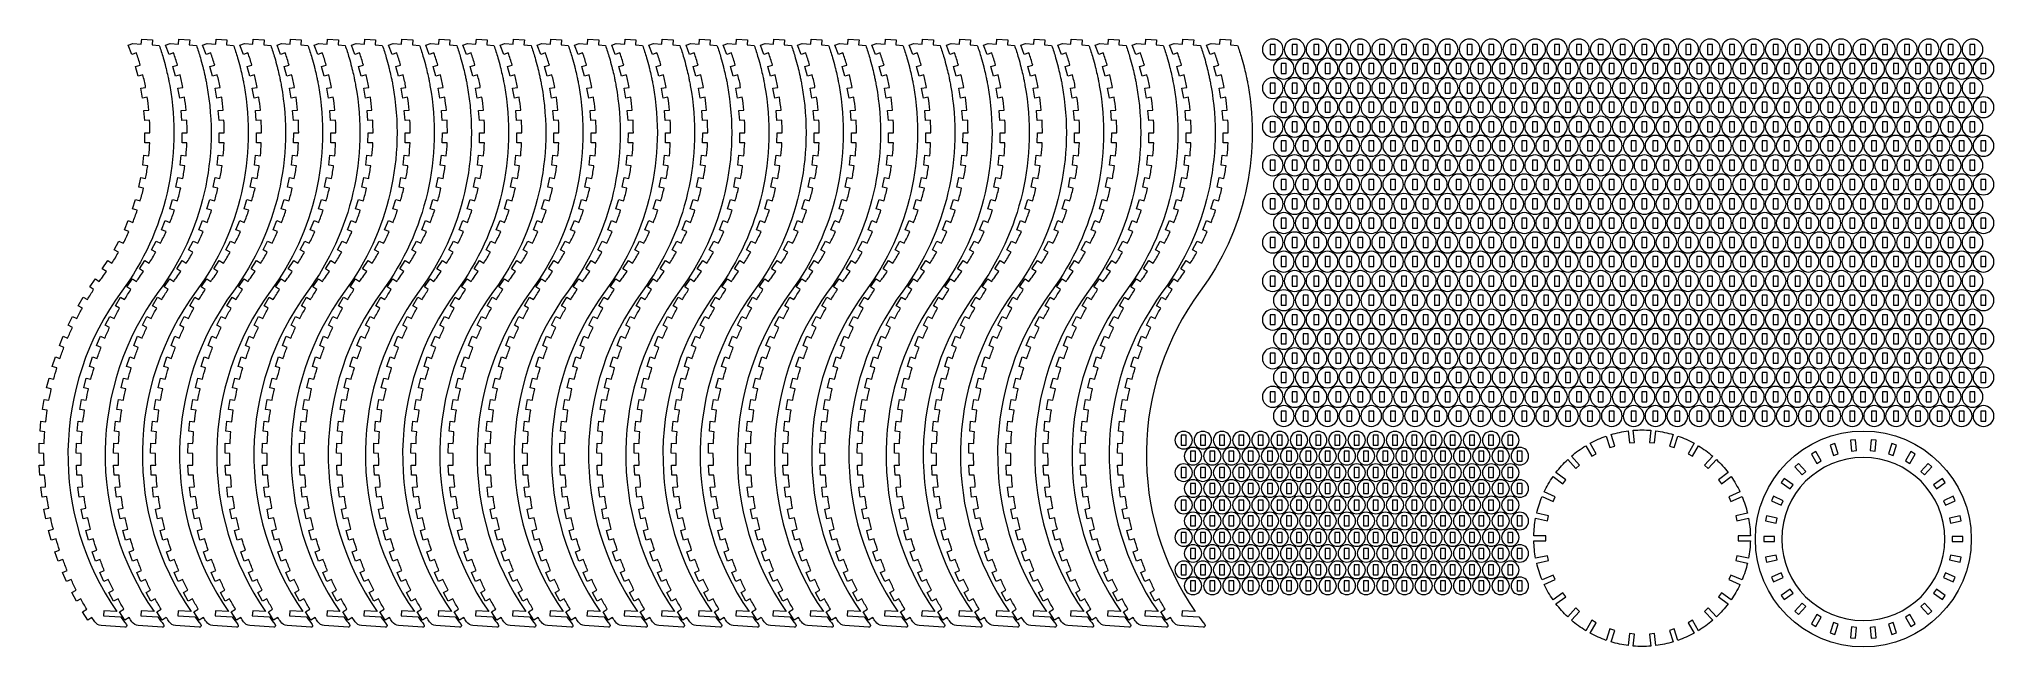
# Model space of a CAD drawing. Header units: millimetres. Extents: x -587 to 587, y -183 to 183.
import ezdxf

# ---------------------------------------------------------------- set-up
doc = ezdxf.new("R2010")
doc.units = ezdxf.units.MM
doc.header["$MEASUREMENT"] = 0
doc.layers.add('Camada 1', color=7, linetype='Continuous')

msp = doc.modelspace()

# ---------------------------------------------------------------- linework, layer by layer
at = {"layer": 'Camada 1', "lineweight": 20}
for points, knots in [([(-536.9753, 31.0801), (-510.5961, 66.8633), (-500.4692, 111.6476), (-508.2273, 154.6909), (-508.2273, 154.6909), (-508.4082, 155.6941), (-508.5988, 156.6967), (-508.799, 157.698), (-508.799, 157.698), (-508.8692, 158.0486), (-508.9407, 158.3995), (-509.0132, 158.75), (-509.0132, 158.75), (-509.1118, 159.2268), (-509.2129, 159.7036), (-509.316, 160.18), (-509.316, 160.18), (-509.6549, 161.7454), (-510.0174, 163.306), (-510.4031, 164.8604), (-510.4031, 164.8604), (-510.4879, 165.2019), (-510.5739, 165.5431), (-510.6608, 165.884), (-510.6608, 165.884), (-511.1239, 167.6991), (-511.6198, 169.5098), (-512.1483, 171.3146), (-512.1483, 171.3146), (-512.8784, 173.8088), (-513.6701, 176.2862), (-514.5208, 178.7418), (-514.5208, 178.7418), (-514.5208, 178.7418), (-518.7648, 179.0468), (-518.7648, 179.0468), (-518.7648, 179.0468), (-518.7648, 179.0468), (-518.5497, 182.0391), (-518.5497, 182.0391), (-518.5497, 182.0391), (-518.5497, 182.0391), (-525.033, 182.5051), (-525.033, 182.5051), (-525.033, 182.5051), (-525.033, 182.5051), (-525.2481, 179.5128), (-525.2481, 179.5128), (-525.2481, 179.5128), (-525.2481, 179.5128), (-530.2937, 179.8755), (-530.2937, 179.8755), (-530.2937, 179.8755), (-530.2937, 179.8755), (-533.0879, 178.805), (-533.0879, 178.805), (-533.0879, 178.805), (-533.0879, 178.805), (-530.9413, 173.202), (-530.9413, 173.202), (-530.9413, 173.202), (-530.9413, 173.202), (-528.2047, 174.2505), (-528.2047, 174.2505), (-528.2047, 174.2505), (-527.3542, 171.8079), (-526.5689, 169.343), (-525.8493, 166.8587), (-525.8493, 166.8587), (-525.8493, 166.8587), (-528.7319, 166.0559), (-528.7319, 166.0559), (-528.7319, 166.0559), (-528.7319, 166.0559), (-527.1223, 160.2758), (-527.1223, 160.2758), (-527.1223, 160.2758), (-527.1223, 160.2758), (-524.299, 161.0621), (-524.299, 161.0621), (-524.299, 161.0621), (-523.6823, 158.5502), (-523.1323, 156.0224), (-522.6499, 153.4814), (-522.6499, 153.4814), (-522.6499, 153.4814), (-525.5953, 152.9534), (-525.5953, 152.9534), (-525.5953, 152.9534), (-525.5953, 152.9534), (-524.5367, 147.0476), (-524.5367, 147.0476), (-524.5367, 147.0476), (-524.5367, 147.0476), (-521.652, 147.5647), (-521.652, 147.5647), (-521.652, 147.5647), (-521.2744, 145.0059), (-520.9648, 142.4375), (-520.7236, 139.8624), (-520.7236, 139.8624), (-520.7236, 139.8624), (-523.7056, 139.614), (-523.7056, 139.614), (-523.7056, 139.614), (-523.7056, 139.614), (-523.2076, 133.6347), (-523.2076, 133.6347), (-523.2076, 133.6347), (-523.2076, 133.6347), (-520.287, 133.8779), (-520.287, 133.8779), (-520.287, 133.8779), (-520.1518, 131.295), (-520.0854, 128.709), (-520.0876, 126.1225), (-520.0876, 126.1225), (-520.0876, 126.1225), (-523.0797, 126.1559), (-523.0797, 126.1559), (-523.0797, 126.1559), (-523.0797, 126.1559), (-523.1466, 120.1562), (-523.1466, 120.1562), (-523.1466, 120.1562), (-523.1466, 120.1562), (-520.2162, 120.1227), (-520.2162, 120.1227), (-520.2162, 120.1227), (-520.3248, 117.5388), (-520.502, 114.9582), (-520.7476, 112.3837), (-520.7476, 112.3837), (-520.7476, 112.3837), (-523.7233, 112.6985), (-523.7233, 112.6985), (-523.7233, 112.6985), (-523.7233, 112.6985), (-524.3546, 106.7318), (-524.3546, 106.7318), (-524.3546, 106.7318), (-524.3546, 106.7318), (-521.4402, 106.4235), (-521.4402, 106.4235), (-521.4402, 106.4235), (-521.7915, 103.861), (-522.2108, 101.3082), (-522.6976, 98.768), (-522.6976, 98.768), (-522.6976, 98.768), (-525.6305, 99.3615), (-525.6305, 99.3615), (-525.6305, 99.3615), (-525.6305, 99.3615), (-526.8205, 93.4807), (-526.8205, 93.4807), (-526.8205, 93.4807), (-526.8205, 93.4807), (-523.9481, 92.8994), (-523.9481, 92.8994), (-523.9481, 92.8994), (-524.5389, 90.3814), (-525.1966, 87.8794), (-525.9205, 85.3963), (-525.9205, 85.3963), (-525.9205, 85.3963), (-528.7844, 86.2632), (-528.7844, 86.2632), (-528.7844, 86.2632), (-528.7844, 86.2632), (-530.5226, 80.5205), (-530.5226, 80.5205), (-530.5226, 80.5205), (-530.5226, 80.5205), (-527.7176, 79.6716), (-527.7176, 79.6716), (-527.7176, 79.6716), (-528.5429, 77.2203), (-529.4331, 74.7914), (-530.3874, 72.3874), (-530.3874, 72.3874), (-530.3874, 72.3874), (-533.1572, 73.5199), (-533.1572, 73.5199), (-533.1572, 73.5199), (-533.1572, 73.5199), (-535.4281, 67.9663), (-535.4281, 67.9663), (-535.4281, 67.9663), (-535.4281, 67.9663), (-532.7154, 66.8571), (-532.7154, 66.8571), (-532.7154, 66.8571), (-533.7677, 64.4943), (-534.8826, 62.16), (-536.0589, 59.8565), (-536.0589, 59.8565), (-536.0589, 59.8565), (-538.7097, 61.2447), (-538.7097, 61.2447), (-538.7097, 61.2447), (-538.7097, 61.2447), (-541.4932, 55.9294), (-541.4932, 55.9294), (-541.4932, 55.9294), (-541.4932, 55.9294), (-538.8971, 54.5698), (-538.8971, 54.5698), (-538.8971, 54.5698), (-540.167, 52.3166), (-541.4966, 50.0975), (-542.8846, 47.915), (-542.8846, 47.915), (-542.8846, 47.915), (-545.3929, 49.5464), (-545.3929, 49.5464), (-545.3929, 49.5464), (-545.3929, 49.5464), (-548.6643, 44.5167), (-548.6643, 44.5167), (-548.6643, 44.5167), (-548.6643, 44.5167), (-546.2075, 42.9189), (-546.2075, 42.9189), (-546.2075, 42.9189), (-546.9785, 41.81), (-547.7648, 40.7118), (-548.5661, 39.6248), (-548.5661, 39.6248), (-549.2091, 38.7524), (-549.8443, 37.8744), (-550.4715, 36.9906), (-550.4715, 36.9906), (-550.4715, 36.9906), (-552.8334, 38.6075), (-552.8334, 38.6075), (-552.8334, 38.6075), (-552.8334, 38.6075), (-556.2228, 33.6567), (-556.2228, 33.6567), (-556.2228, 33.6567), (-556.2228, 33.6567), (-553.8619, 32.0403), (-553.8619, 32.0403), (-553.8619, 32.0403), (-555.1528, 30.0865), (-556.4055, 28.1077), (-557.6192, 26.1049), (-557.6192, 26.1049), (-557.6192, 26.1049), (-560.0973, 27.5502), (-560.0973, 27.5502), (-560.0973, 27.5502), (-560.0973, 27.5502), (-563.1201, 22.3673), (-563.1201, 22.3673), (-563.1201, 22.3673), (-563.1201, 22.3673), (-560.6429, 20.9225), (-560.6429, 20.9225), (-560.6429, 20.9225), (-561.789, 18.8805), (-562.8952, 16.8165), (-563.9608, 14.7314), (-563.9608, 14.7314), (-563.9608, 14.7314), (-566.5432, 15.9969), (-566.5432, 15.9969), (-566.5432, 15.9969), (-566.5432, 15.9969), (-569.1836, 10.6092), (-569.1836, 10.6092), (-569.1836, 10.6092), (-569.1836, 10.6092), (-566.602, 9.344), (-566.602, 9.344), (-566.602, 9.344), (-567.5974, 7.2247), (-568.5514, 5.0862), (-569.4635, 2.9297), (-569.4635, 2.9297), (-569.4635, 2.9297), (-572.1374, 4.008), (-572.1374, 4.008), (-572.1374, 4.008), (-572.1374, 4.008), (-574.3816, -1.5565), (-574.3816, -1.5565), (-574.3816, -1.5565), (-574.3816, -1.5565), (-571.7082, -2.6346), (-571.7082, -2.6346), (-571.7082, -2.6346), (-572.5478, -4.8202), (-573.3446, -7.0219), (-574.0983, -9.2386), (-574.0983, -9.2386), (-574.0983, -9.2386), (-576.8506, -8.3538), (-576.8506, -8.3538), (-576.8506, -8.3538), (-576.8506, -8.3538), (-578.6868, -14.0659), (-578.6868, -14.0659), (-578.6868, -14.0659), (-578.6868, -14.0659), (-575.9348, -14.9505), (-575.9348, -14.9505), (-575.9348, -14.9505), (-576.6142, -17.1909), (-577.2498, -19.4443), (-577.8412, -21.7094), (-577.8412, -21.7094), (-577.8412, -21.7094), (-580.6582, -21.0239), (-580.6582, -21.0239), (-580.6582, -21.0239), (-580.6582, -21.0239), (-582.0768, -26.8538), (-582.0768, -26.8538), (-582.0768, -26.8538), (-582.0768, -26.8538), (-579.26, -27.5392), (-579.26, -27.5392), (-579.26, -27.5392), (-579.7756, -29.8226), (-580.2466, -32.1159), (-580.6727, -34.4175), (-580.6727, -34.4175), (-580.6727, -34.4175), (-583.5402, -33.9361), (-583.5402, -33.9361), (-583.5402, -33.9361), (-583.5402, -33.9361), (-584.5338, -39.8532), (-584.5338, -39.8532), (-584.5338, -39.8532), (-584.5338, -39.8532), (-581.6665, -40.3347), (-581.6665, -40.3347), (-581.6665, -40.3347), (-582.0156, -42.6491), (-582.3195, -44.9702), (-582.5781, -47.2966), (-582.5781, -47.2966), (-582.5781, -47.2966), (-585.4817, -47.0227), (-585.4817, -47.0227), (-585.4817, -47.0227), (-585.4817, -47.0227), (-586.0451, -52.9961), (-586.0451, -52.9961), (-586.0451, -52.9961), (-586.0451, -52.9961), (-583.1415, -53.2699), (-583.1415, -53.2699), (-583.1415, -53.2699), (-583.3225, -55.6034), (-583.4578, -57.9402), (-583.5475, -60.2789), (-583.5475, -60.2789), (-583.5475, -60.2789), (-586.4724, -60.2153), (-586.4724, -60.2153), (-586.4724, -60.2153), (-586.4724, -60.2153), (-586.6026, -66.2139), (-586.6026, -66.2139), (-586.6026, -66.2139), (-586.6026, -66.2139), (-583.6777, -66.2775), (-583.6777, -66.2775), (-583.6777, -66.2775), (-583.6895, -68.6176), (-583.6557, -70.9578), (-583.5762, -73.2967), (-583.5762, -73.2967), (-583.5762, -73.2967), (-586.5071, -73.4452), (-586.5071, -73.4452), (-586.5071, -73.4452), (-586.5071, -73.4452), (-586.2036, -79.4374), (-586.2036, -79.4374), (-586.2036, -79.4374), (-586.2036, -79.4374), (-583.2725, -79.289), (-583.2725, -79.289), (-583.2725, -79.289), (-583.1152, -81.6237), (-582.9123, -83.9551), (-582.664, -86.2819), (-582.664, -86.2819), (-582.664, -86.2819), (-585.5858, -86.6429), (-585.5858, -86.6429), (-585.5858, -86.6429), (-585.5858, -86.6429), (-584.85, -92.5977), (-584.85, -92.5977), (-584.85, -92.5977), (-584.85, -92.5977), (-581.928, -92.2366), (-581.928, -92.2366), (-581.928, -92.2366), (-581.6024, -94.5536), (-581.2316, -96.864), (-580.8159, -99.1666), (-580.8159, -99.1666), (-580.8159, -99.1666), (-583.7131, -99.7395), (-583.7131, -99.7395), (-583.7131, -99.7395), (-583.7131, -99.7395), (-582.549, -105.6255), (-582.549, -105.6255), (-582.549, -105.6255), (-582.549, -105.6255), (-579.6515, -105.0525), (-579.6515, -105.0525), (-579.6515, -105.0525), (-579.1593, -107.3397), (-578.6226, -109.617), (-578.0415, -111.8833), (-578.0415, -111.8833), (-578.0415, -111.8833), (-580.899, -112.6667), (-580.899, -112.6667), (-580.899, -112.6667), (-580.899, -112.6667), (-579.3125, -118.4531), (-579.3125, -118.4531), (-579.3125, -118.4531), (-579.3125, -118.4531), (-576.4549, -117.6695), (-576.4549, -117.6695), (-576.4549, -117.6695), (-575.7988, -119.915), (-575.0989, -122.1474), (-574.3558, -124.3656), (-574.3558, -124.3656), (-574.3558, -124.3656), (-577.158, -125.3565), (-577.158, -125.3565), (-577.158, -125.3565), (-577.158, -125.3565), (-575.1575, -131.0132), (-575.1575, -131.0132), (-575.1575, -131.0132), (-575.1575, -131.0132), (-572.3551, -130.0221), (-572.3551, -130.0221), (-572.3551, -130.0221), (-571.5386, -132.2141), (-570.6794, -134.3899), (-569.7779, -136.5483), (-569.7779, -136.5483), (-569.7779, -136.5483), (-572.5098, -137.7429), (-572.5098, -137.7429), (-572.5098, -137.7429), (-572.5098, -137.7429), (-570.1058, -143.2403), (-570.1058, -143.2403), (-570.1058, -143.2403), (-570.1058, -143.2403), (-567.3738, -142.0456), (-567.3738, -142.0456), (-567.3738, -142.0456), (-566.4011, -144.1726), (-565.387, -146.2805), (-564.3321, -148.3679), (-564.3321, -148.3679), (-564.3321, -148.3679), (-566.9786, -149.7611), (-566.9786, -149.7611), (-566.9786, -149.7611), (-566.9786, -149.7611), (-564.1837, -155.0703), (-564.1837, -155.0703), (-564.1837, -155.0703), (-564.1837, -155.0703), (-561.5371, -153.6771), (-561.5371, -153.6771), (-561.5371, -153.6771), (-560.4133, -155.728), (-559.2498, -157.7569), (-558.0469, -159.7625), (-558.0469, -159.7625), (-558.0469, -159.7625), (-560.5935, -161.3482), (-560.5935, -161.3482), (-560.5935, -161.3482), (-560.5935, -161.3482), (-557.4223, -166.4415), (-557.4223, -166.4415), (-557.4223, -166.4415), (-557.4223, -166.4415), (-554.8756, -164.8559), (-554.8756, -164.8559), (-554.8756, -164.8559), (-554.3131, -165.7268), (-553.7429, -166.5928), (-553.1653, -167.4538), (-553.1653, -167.4538), (-552.3073, -168.7329), (-550.9077, -169.5453), (-549.3714, -169.6557), (-549.3714, -169.6557), (-549.3714, -169.6557), (-535.0872, -170.6824), (-535.0872, -170.6824), (-535.0872, -170.6824), (-534.693, -170.7108), (-534.3191, -170.5042), (-534.1332, -170.1556), (-534.1332, -170.1556), (-533.9472, -169.8068), (-533.984, -169.3813), (-534.2272, -169.0697), (-534.2272, -169.0697), (-535.4055, -167.5601), (-536.5574, -166.03), (-537.6825, -164.4804), (-537.6825, -164.4804), (-537.6825, -164.4804), (-547.9065, -163.7455), (-547.9065, -163.7455), (-547.9065, -163.7455), (-547.9065, -163.7455), (-547.6914, -160.7532), (-547.6914, -160.7532), (-547.6914, -160.7532), (-547.6914, -160.7532), (-539.9273, -161.3113), (-539.9273, -161.3113), (-539.9273, -161.3113), (-580.1233, -103.1289), (-578.9374, -25.8417), (-536.9753, 31.0801)], [0, 0, 0, 0, 0.007352941, 0.007352941, 0.007352941, 0.007352941, 0.014705882, 0.014705882, 0.014705882, 0.014705882, 0.022058824, 0.022058824, 0.022058824, 0.022058824, 0.029411765, 0.029411765, 0.029411765, 0.029411765, 0.036764706, 0.036764706, 0.036764706, 0.036764706, 0.044117647, 0.044117647, 0.044117647, 0.044117647, 0.051470588, 0.051470588, 0.051470588, 0.051470588, 0.058823529, 0.058823529, 0.058823529, 0.058823529, 0.066176471, 0.066176471, 0.066176471, 0.066176471, 0.073529412, 0.073529412, 0.073529412, 0.073529412, 0.080882353, 0.080882353, 0.080882353, 0.080882353, 0.088235294, 0.088235294, 0.088235294, 0.088235294, 0.095588235, 0.095588235, 0.095588235, 0.095588235, 0.102941176, 0.102941176, 0.102941176, 0.102941176, 0.110294118, 0.110294118, 0.110294118, 0.110294118, 0.117647059, 0.117647059, 0.117647059, 0.117647059, 0.125, 0.125, 0.125, 0.125, 0.132352941, 0.132352941, 0.132352941, 0.132352941, 0.139705882, 0.139705882, 0.139705882, 0.139705882, 0.147058824, 0.147058824, 0.147058824, 0.147058824, 0.154411765, 0.154411765, 0.154411765, 0.154411765, 0.161764706, 0.161764706, 0.161764706, 0.161764706, 0.169117647, 0.169117647, 0.169117647, 0.169117647, 0.176470588, 0.176470588, 0.176470588, 0.176470588, 0.183823529, 0.183823529, 0.183823529, 0.183823529, 0.191176471, 0.191176471, 0.191176471, 0.191176471, 0.198529412, 0.198529412, 0.198529412, 0.198529412, 0.205882353, 0.205882353, 0.205882353, 0.205882353, 0.213235294, 0.213235294, 0.213235294, 0.213235294, 0.220588235, 0.220588235, 0.220588235, 0.220588235, 0.227941176, 0.227941176, 0.227941176, 0.227941176, 0.235294118, 0.235294118, 0.235294118, 0.235294118, 0.242647059, 0.242647059, 0.242647059, 0.242647059, 0.25, 0.25, 0.25, 0.25, 0.257352941, 0.257352941, 0.257352941, 0.257352941, 0.264705882, 0.264705882, 0.264705882, 0.264705882, 0.272058824, 0.272058824, 0.272058824, 0.272058824, 0.279411765, 0.279411765, 0.279411765, 0.279411765, 0.286764706, 0.286764706, 0.286764706, 0.286764706, 0.294117647, 0.294117647, 0.294117647, 0.294117647, 0.301470588, 0.301470588, 0.301470588, 0.301470588, 0.308823529, 0.308823529, 0.308823529, 0.308823529, 0.316176471, 0.316176471, 0.316176471, 0.316176471, 0.323529412, 0.323529412, 0.323529412, 0.323529412, 0.330882353, 0.330882353, 0.330882353, 0.330882353, 0.338235294, 0.338235294, 0.338235294, 0.338235294, 0.345588235, 0.345588235, 0.345588235, 0.345588235, 0.352941176, 0.352941176, 0.352941176, 0.352941176, 0.360294118, 0.360294118, 0.360294118, 0.360294118, 0.367647059, 0.367647059, 0.367647059, 0.367647059, 0.375, 0.375, 0.375, 0.375, 0.382352941, 0.382352941, 0.382352941, 0.382352941, 0.389705882, 0.389705882, 0.389705882, 0.389705882, 0.397058824, 0.397058824, 0.397058824, 0.397058824, 0.404411765, 0.404411765, 0.404411765, 0.404411765, 0.411764706, 0.411764706, 0.411764706, 0.411764706, 0.419117647, 0.419117647, 0.419117647, 0.419117647, 0.426470588, 0.426470588, 0.426470588, 0.426470588, 0.433823529, 0.433823529, 0.433823529, 0.433823529, 0.441176471, 0.441176471, 0.441176471, 0.441176471, 0.448529412, 0.448529412, 0.448529412, 0.448529412, 0.455882353, 0.455882353, 0.455882353, 0.455882353, 0.463235294, 0.463235294, 0.463235294, 0.463235294, 0.470588235, 0.470588235, 0.470588235, 0.470588235, 0.477941176, 0.477941176, 0.477941176, 0.477941176, 0.485294118, 0.485294118, 0.485294118, 0.485294118, 0.492647059, 0.492647059, 0.492647059, 0.492647059, 0.5, 0.5, 0.5, 0.5, 0.507352941, 0.507352941, 0.507352941, 0.507352941, 0.514705882, 0.514705882, 0.514705882, 0.514705882, 0.522058824, 0.522058824, 0.522058824, 0.522058824, 0.529411765, 0.529411765, 0.529411765, 0.529411765, 0.536764706, 0.536764706, 0.536764706, 0.536764706, 0.544117647, 0.544117647, 0.544117647, 0.544117647, 0.551470588, 0.551470588, 0.551470588, 0.551470588, 0.558823529, 0.558823529, 0.558823529, 0.558823529, 0.566176471, 0.566176471, 0.566176471, 0.566176471, 0.573529412, 0.573529412, 0.573529412, 0.573529412, 0.580882353, 0.580882353, 0.580882353, 0.580882353, 0.588235294, 0.588235294, 0.588235294, 0.588235294, 0.595588235, 0.595588235, 0.595588235, 0.595588235, 0.602941176, 0.602941176, 0.602941176, 0.602941176, 0.610294118, 0.610294118, 0.610294118, 0.610294118, 0.617647059, 0.617647059, 0.617647059, 0.617647059, 0.625, 0.625, 0.625, 0.625, 0.632352941, 0.632352941, 0.632352941, 0.632352941, 0.639705882, 0.639705882, 0.639705882, 0.639705882, 0.647058824, 0.647058824, 0.647058824, 0.647058824, 0.654411765, 0.654411765, 0.654411765, 0.654411765, 0.661764706, 0.661764706, 0.661764706, 0.661764706, 0.669117647, 0.669117647, 0.669117647, 0.669117647, 0.676470588, 0.676470588, 0.676470588, 0.676470588, 0.683823529, 0.683823529, 0.683823529, 0.683823529, 0.691176471, 0.691176471, 0.691176471, 0.691176471, 0.698529412, 0.698529412, 0.698529412, 0.698529412, 0.705882353, 0.705882353, 0.705882353, 0.705882353, 0.713235294, 0.713235294, 0.713235294, 0.713235294, 0.720588235, 0.720588235, 0.720588235, 0.720588235, 0.727941176, 0.727941176, 0.727941176, 0.727941176, 0.735294118, 0.735294118, 0.735294118, 0.735294118, 0.742647059, 0.742647059, 0.742647059, 0.742647059, 0.75, 0.75, 0.75, 0.75, 0.757352941, 0.757352941, 0.757352941, 0.757352941, 0.764705882, 0.764705882, 0.764705882, 0.764705882, 0.772058824, 0.772058824, 0.772058824, 0.772058824, 0.779411765, 0.779411765, 0.779411765, 0.779411765, 0.786764706, 0.786764706, 0.786764706, 0.786764706, 0.794117647, 0.794117647, 0.794117647, 0.794117647, 0.801470588, 0.801470588, 0.801470588, 0.801470588, 0.808823529, 0.808823529, 0.808823529, 0.808823529, 0.816176471, 0.816176471, 0.816176471, 0.816176471, 0.823529412, 0.823529412, 0.823529412, 0.823529412, 0.830882353, 0.830882353, 0.830882353, 0.830882353, 0.838235294, 0.838235294, 0.838235294, 0.838235294, 0.845588235, 0.845588235, 0.845588235, 0.845588235, 0.852941176, 0.852941176, 0.852941176, 0.852941176, 0.860294118, 0.860294118, 0.860294118, 0.860294118, 0.867647059, 0.867647059, 0.867647059, 0.867647059, 0.875, 0.875, 0.875, 0.875, 0.882352941, 0.882352941, 0.882352941, 0.882352941, 0.889705882, 0.889705882, 0.889705882, 0.889705882, 0.897058824, 0.897058824, 0.897058824, 0.897058824, 0.904411765, 0.904411765, 0.904411765, 0.904411765, 0.911764706, 0.911764706, 0.911764706, 0.911764706, 0.919117647, 0.919117647, 0.919117647, 0.919117647, 0.926470588, 0.926470588, 0.926470588, 0.926470588, 0.933823529, 0.933823529, 0.933823529, 0.933823529, 0.941176471, 0.941176471, 0.941176471, 0.941176471, 0.948529412, 0.948529412, 0.948529412, 0.948529412, 0.955882353, 0.955882353, 0.955882353, 0.955882353, 0.963235294, 0.963235294, 0.963235294, 0.963235294, 0.970588235, 0.970588235, 0.970588235, 0.970588235, 0.977941176, 0.977941176, 0.977941176, 0.977941176, 0.985294118, 0.985294118, 0.985294118, 0.985294118, 1, 1, 1, 1]), ([(-514.6578, 31.0801), (-488.2786, 66.8633), (-478.1517, 111.6476), (-485.9098, 154.6909), (-485.9098, 154.6909), (-486.0907, 155.6941), (-486.2813, 156.6967), (-486.4815, 157.698), (-486.4815, 157.698), (-486.5517, 158.0486), (-486.6232, 158.3995), (-486.6957, 158.75), (-486.6957, 158.75), (-486.7943, 159.2268), (-486.8954, 159.7036), (-486.9985, 160.18), (-486.9985, 160.18), (-487.3374, 161.7454), (-487.6999, 163.306), (-488.0856, 164.8604), (-488.0856, 164.8604), (-488.1704, 165.2019), (-488.2564, 165.5431), (-488.3433, 165.884), (-488.3433, 165.884), (-488.8064, 167.6991), (-489.3023, 169.5098), (-489.8308, 171.3146), (-489.8308, 171.3146), (-490.5609, 173.8088), (-491.3526, 176.2862), (-492.2033, 178.7418), (-492.2033, 178.7418), (-492.2033, 178.7418), (-496.4473, 179.0468), (-496.4473, 179.0468), (-496.4473, 179.0468), (-496.4473, 179.0468), (-496.2322, 182.0391), (-496.2322, 182.0391), (-496.2322, 182.0391), (-496.2322, 182.0391), (-502.7155, 182.5051), (-502.7155, 182.5051), (-502.7155, 182.5051), (-502.7155, 182.5051), (-502.9306, 179.5128), (-502.9306, 179.5128), (-502.9306, 179.5128), (-502.9306, 179.5128), (-507.9762, 179.8755), (-507.9762, 179.8755), (-507.9762, 179.8755), (-507.9762, 179.8755), (-510.7704, 178.805), (-510.7704, 178.805), (-510.7704, 178.805), (-510.7704, 178.805), (-508.6238, 173.202), (-508.6238, 173.202), (-508.6238, 173.202), (-508.6238, 173.202), (-505.8872, 174.2505), (-505.8872, 174.2505), (-505.8872, 174.2505), (-505.0367, 171.8079), (-504.2514, 169.343), (-503.5318, 166.8587), (-503.5318, 166.8587), (-503.5318, 166.8587), (-506.4144, 166.0559), (-506.4144, 166.0559), (-506.4144, 166.0559), (-506.4144, 166.0559), (-504.8048, 160.2758), (-504.8048, 160.2758), (-504.8048, 160.2758), (-504.8048, 160.2758), (-501.9815, 161.0621), (-501.9815, 161.0621), (-501.9815, 161.0621), (-501.3648, 158.5502), (-500.8148, 156.0224), (-500.3324, 153.4814), (-500.3324, 153.4814), (-500.3324, 153.4814), (-503.2778, 152.9534), (-503.2778, 152.9534), (-503.2778, 152.9534), (-503.2778, 152.9534), (-502.2192, 147.0476), (-502.2192, 147.0476), (-502.2192, 147.0476), (-502.2192, 147.0476), (-499.3345, 147.5647), (-499.3345, 147.5647), (-499.3345, 147.5647), (-498.9569, 145.0059), (-498.6473, 142.4375), (-498.4061, 139.8624), (-498.4061, 139.8624), (-498.4061, 139.8624), (-501.3881, 139.614), (-501.3881, 139.614), (-501.3881, 139.614), (-501.3881, 139.614), (-500.8901, 133.6347), (-500.8901, 133.6347), (-500.8901, 133.6347), (-500.8901, 133.6347), (-497.9695, 133.8779), (-497.9695, 133.8779), (-497.9695, 133.8779), (-497.8343, 131.295), (-497.7679, 128.709), (-497.7701, 126.1225), (-497.7701, 126.1225), (-497.7701, 126.1225), (-500.7622, 126.1559), (-500.7622, 126.1559), (-500.7622, 126.1559), (-500.7622, 126.1559), (-500.8291, 120.1562), (-500.8291, 120.1562), (-500.8291, 120.1562), (-500.8291, 120.1562), (-497.8987, 120.1227), (-497.8987, 120.1227), (-497.8987, 120.1227), (-498.0073, 117.5388), (-498.1845, 114.9582), (-498.4301, 112.3837), (-498.4301, 112.3837), (-498.4301, 112.3837), (-501.4058, 112.6985), (-501.4058, 112.6985), (-501.4058, 112.6985), (-501.4058, 112.6985), (-502.0371, 106.7318), (-502.0371, 106.7318), (-502.0371, 106.7318), (-502.0371, 106.7318), (-499.1227, 106.4235), (-499.1227, 106.4235), (-499.1227, 106.4235), (-499.474, 103.861), (-499.8933, 101.3082), (-500.3801, 98.768), (-500.3801, 98.768), (-500.3801, 98.768), (-503.313, 99.3615), (-503.313, 99.3615), (-503.313, 99.3615), (-503.313, 99.3615), (-504.503, 93.4807), (-504.503, 93.4807), (-504.503, 93.4807), (-504.503, 93.4807), (-501.6306, 92.8994), (-501.6306, 92.8994), (-501.6306, 92.8994), (-502.2214, 90.3814), (-502.8791, 87.8794), (-503.603, 85.3963), (-503.603, 85.3963), (-503.603, 85.3963), (-506.4669, 86.2632), (-506.4669, 86.2632), (-506.4669, 86.2632), (-506.4669, 86.2632), (-508.2051, 80.5205), (-508.2051, 80.5205), (-508.2051, 80.5205), (-508.2051, 80.5205), (-505.4001, 79.6716), (-505.4001, 79.6716), (-505.4001, 79.6716), (-506.2254, 77.2203), (-507.1156, 74.7914), (-508.0699, 72.3874), (-508.0699, 72.3874), (-508.0699, 72.3874), (-510.8397, 73.5199), (-510.8397, 73.5199), (-510.8397, 73.5199), (-510.8397, 73.5199), (-513.1106, 67.9663), (-513.1106, 67.9663), (-513.1106, 67.9663), (-513.1106, 67.9663), (-510.3979, 66.8571), (-510.3979, 66.8571), (-510.3979, 66.8571), (-511.4502, 64.4943), (-512.5651, 62.16), (-513.7414, 59.8565), (-513.7414, 59.8565), (-513.7414, 59.8565), (-516.3922, 61.2447), (-516.3922, 61.2447), (-516.3922, 61.2447), (-516.3922, 61.2447), (-519.1757, 55.9294), (-519.1757, 55.9294), (-519.1757, 55.9294), (-519.1757, 55.9294), (-516.5796, 54.5698), (-516.5796, 54.5698), (-516.5796, 54.5698), (-517.8495, 52.3166), (-519.1791, 50.0975), (-520.5671, 47.915), (-520.5671, 47.915), (-520.5671, 47.915), (-523.0754, 49.5464), (-523.0754, 49.5464), (-523.0754, 49.5464), (-523.0754, 49.5464), (-526.3468, 44.5167), (-526.3468, 44.5167), (-526.3468, 44.5167), (-526.3468, 44.5167), (-523.89, 42.9189), (-523.89, 42.9189), (-523.89, 42.9189), (-524.661, 41.81), (-525.4473, 40.7118), (-526.2486, 39.6248), (-526.2486, 39.6248), (-526.8916, 38.7524), (-527.5268, 37.8744), (-528.154, 36.9906), (-528.154, 36.9906), (-528.154, 36.9906), (-530.5159, 38.6075), (-530.5159, 38.6075), (-530.5159, 38.6075), (-530.5159, 38.6075), (-533.9053, 33.6567), (-533.9053, 33.6567), (-533.9053, 33.6567), (-533.9053, 33.6567), (-531.5444, 32.0403), (-531.5444, 32.0403), (-531.5444, 32.0403), (-532.8353, 30.0865), (-534.088, 28.1077), (-535.3017, 26.1049), (-535.3017, 26.1049), (-535.3017, 26.1049), (-537.7798, 27.5502), (-537.7798, 27.5502), (-537.7798, 27.5502), (-537.7798, 27.5502), (-540.8026, 22.3673), (-540.8026, 22.3673), (-540.8026, 22.3673), (-540.8026, 22.3673), (-538.3254, 20.9225), (-538.3254, 20.9225), (-538.3254, 20.9225), (-539.4715, 18.8805), (-540.5777, 16.8165), (-541.6433, 14.7314), (-541.6433, 14.7314), (-541.6433, 14.7314), (-544.2257, 15.9969), (-544.2257, 15.9969), (-544.2257, 15.9969), (-544.2257, 15.9969), (-546.8661, 10.6092), (-546.8661, 10.6092), (-546.8661, 10.6092), (-546.8661, 10.6092), (-544.2845, 9.344), (-544.2845, 9.344), (-544.2845, 9.344), (-545.2799, 7.2247), (-546.2339, 5.0862), (-547.146, 2.9297), (-547.146, 2.9297), (-547.146, 2.9297), (-549.8199, 4.008), (-549.8199, 4.008), (-549.8199, 4.008), (-549.8199, 4.008), (-552.0641, -1.5565), (-552.0641, -1.5565), (-552.0641, -1.5565), (-552.0641, -1.5565), (-549.3907, -2.6346), (-549.3907, -2.6346), (-549.3907, -2.6346), (-550.2303, -4.8202), (-551.0271, -7.0219), (-551.7808, -9.2386), (-551.7808, -9.2386), (-551.7808, -9.2386), (-554.5331, -8.3538), (-554.5331, -8.3538), (-554.5331, -8.3538), (-554.5331, -8.3538), (-556.3693, -14.0659), (-556.3693, -14.0659), (-556.3693, -14.0659), (-556.3693, -14.0659), (-553.6173, -14.9505), (-553.6173, -14.9505), (-553.6173, -14.9505), (-554.2967, -17.1909), (-554.9323, -19.4443), (-555.5237, -21.7094), (-555.5237, -21.7094), (-555.5237, -21.7094), (-558.3407, -21.0239), (-558.3407, -21.0239), (-558.3407, -21.0239), (-558.3407, -21.0239), (-559.7593, -26.8538), (-559.7593, -26.8538), (-559.7593, -26.8538), (-559.7593, -26.8538), (-556.9425, -27.5392), (-556.9425, -27.5392), (-556.9425, -27.5392), (-557.4581, -29.8226), (-557.9291, -32.1159), (-558.3552, -34.4175), (-558.3552, -34.4175), (-558.3552, -34.4175), (-561.2227, -33.9361), (-561.2227, -33.9361), (-561.2227, -33.9361), (-561.2227, -33.9361), (-562.2163, -39.8532), (-562.2163, -39.8532), (-562.2163, -39.8532), (-562.2163, -39.8532), (-559.349, -40.3347), (-559.349, -40.3347), (-559.349, -40.3347), (-559.6981, -42.6491), (-560.002, -44.9702), (-560.2606, -47.2966), (-560.2606, -47.2966), (-560.2606, -47.2966), (-563.1642, -47.0227), (-563.1642, -47.0227), (-563.1642, -47.0227), (-563.1642, -47.0227), (-563.7276, -52.9961), (-563.7276, -52.9961), (-563.7276, -52.9961), (-563.7276, -52.9961), (-560.824, -53.2699), (-560.824, -53.2699), (-560.824, -53.2699), (-561.005, -55.6034), (-561.1403, -57.9402), (-561.23, -60.2789), (-561.23, -60.2789), (-561.23, -60.2789), (-564.1549, -60.2153), (-564.1549, -60.2153), (-564.1549, -60.2153), (-564.1549, -60.2153), (-564.2851, -66.2139), (-564.2851, -66.2139), (-564.2851, -66.2139), (-564.2851, -66.2139), (-561.3602, -66.2775), (-561.3602, -66.2775), (-561.3602, -66.2775), (-561.372, -68.6176), (-561.3382, -70.9578), (-561.2587, -73.2967), (-561.2587, -73.2967), (-561.2587, -73.2967), (-564.1896, -73.4452), (-564.1896, -73.4452), (-564.1896, -73.4452), (-564.1896, -73.4452), (-563.8861, -79.4374), (-563.8861, -79.4374), (-563.8861, -79.4374), (-563.8861, -79.4374), (-560.955, -79.289), (-560.955, -79.289), (-560.955, -79.289), (-560.7977, -81.6237), (-560.5948, -83.9551), (-560.3465, -86.2819), (-560.3465, -86.2819), (-560.3465, -86.2819), (-563.2683, -86.6429), (-563.2683, -86.6429), (-563.2683, -86.6429), (-563.2683, -86.6429), (-562.5325, -92.5977), (-562.5325, -92.5977), (-562.5325, -92.5977), (-562.5325, -92.5977), (-559.6105, -92.2366), (-559.6105, -92.2366), (-559.6105, -92.2366), (-559.2849, -94.5536), (-558.9141, -96.864), (-558.4984, -99.1666), (-558.4984, -99.1666), (-558.4984, -99.1666), (-561.3956, -99.7395), (-561.3956, -99.7395), (-561.3956, -99.7395), (-561.3956, -99.7395), (-560.2315, -105.6255), (-560.2315, -105.6255), (-560.2315, -105.6255), (-560.2315, -105.6255), (-557.334, -105.0525), (-557.334, -105.0525), (-557.334, -105.0525), (-556.8418, -107.3397), (-556.3051, -109.617), (-555.724, -111.8833), (-555.724, -111.8833), (-555.724, -111.8833), (-558.5815, -112.6667), (-558.5815, -112.6667), (-558.5815, -112.6667), (-558.5815, -112.6667), (-556.995, -118.4531), (-556.995, -118.4531), (-556.995, -118.4531), (-556.995, -118.4531), (-554.1374, -117.6695), (-554.1374, -117.6695), (-554.1374, -117.6695), (-553.4813, -119.915), (-552.7814, -122.1474), (-552.0383, -124.3656), (-552.0383, -124.3656), (-552.0383, -124.3656), (-554.8405, -125.3565), (-554.8405, -125.3565), (-554.8405, -125.3565), (-554.8405, -125.3565), (-552.84, -131.0132), (-552.84, -131.0132), (-552.84, -131.0132), (-552.84, -131.0132), (-550.0376, -130.0221), (-550.0376, -130.0221), (-550.0376, -130.0221), (-549.2211, -132.2141), (-548.3619, -134.3899), (-547.4604, -136.5483), (-547.4604, -136.5483), (-547.4604, -136.5483), (-550.1923, -137.7429), (-550.1923, -137.7429), (-550.1923, -137.7429), (-550.1923, -137.7429), (-547.7883, -143.2403), (-547.7883, -143.2403), (-547.7883, -143.2403), (-547.7883, -143.2403), (-545.0563, -142.0456), (-545.0563, -142.0456), (-545.0563, -142.0456), (-544.0836, -144.1726), (-543.0695, -146.2805), (-542.0146, -148.3679), (-542.0146, -148.3679), (-542.0146, -148.3679), (-544.6611, -149.7611), (-544.6611, -149.7611), (-544.6611, -149.7611), (-544.6611, -149.7611), (-541.8662, -155.0703), (-541.8662, -155.0703), (-541.8662, -155.0703), (-541.8662, -155.0703), (-539.2196, -153.6771), (-539.2196, -153.6771), (-539.2196, -153.6771), (-538.0958, -155.728), (-536.9323, -157.7569), (-535.7294, -159.7625), (-535.7294, -159.7625), (-535.7294, -159.7625), (-538.276, -161.3482), (-538.276, -161.3482), (-538.276, -161.3482), (-538.276, -161.3482), (-535.1048, -166.4415), (-535.1048, -166.4415), (-535.1048, -166.4415), (-535.1048, -166.4415), (-532.5581, -164.8559), (-532.5581, -164.8559), (-532.5581, -164.8559), (-531.9956, -165.7268), (-531.4254, -166.5928), (-530.8478, -167.4538), (-530.8478, -167.4538), (-529.9898, -168.7329), (-528.5902, -169.5453), (-527.0539, -169.6557), (-527.0539, -169.6557), (-527.0539, -169.6557), (-512.7697, -170.6824), (-512.7697, -170.6824), (-512.7697, -170.6824), (-512.3755, -170.7108), (-512.0016, -170.5042), (-511.8157, -170.1556), (-511.8157, -170.1556), (-511.6297, -169.8068), (-511.6665, -169.3813), (-511.9097, -169.0697), (-511.9097, -169.0697), (-513.088, -167.5601), (-514.2399, -166.03), (-515.365, -164.4804), (-515.365, -164.4804), (-515.365, -164.4804), (-525.589, -163.7455), (-525.589, -163.7455), (-525.589, -163.7455), (-525.589, -163.7455), (-525.3739, -160.7532), (-525.3739, -160.7532), (-525.3739, -160.7532), (-525.3739, -160.7532), (-517.6098, -161.3113), (-517.6098, -161.3113), (-517.6098, -161.3113), (-557.8058, -103.1289), (-556.6199, -25.8417), (-514.6578, 31.0801)], [0, 0, 0, 0, 0.007352941, 0.007352941, 0.007352941, 0.007352941, 0.014705882, 0.014705882, 0.014705882, 0.014705882, 0.022058824, 0.022058824, 0.022058824, 0.022058824, 0.029411765, 0.029411765, 0.029411765, 0.029411765, 0.036764706, 0.036764706, 0.036764706, 0.036764706, 0.044117647, 0.044117647, 0.044117647, 0.044117647, 0.051470588, 0.051470588, 0.051470588, 0.051470588, 0.058823529, 0.058823529, 0.058823529, 0.058823529, 0.066176471, 0.066176471, 0.066176471, 0.066176471, 0.073529412, 0.073529412, 0.073529412, 0.073529412, 0.080882353, 0.080882353, 0.080882353, 0.080882353, 0.088235294, 0.088235294, 0.088235294, 0.088235294, 0.095588235, 0.095588235, 0.095588235, 0.095588235, 0.102941176, 0.102941176, 0.102941176, 0.102941176, 0.110294118, 0.110294118, 0.110294118, 0.110294118, 0.117647059, 0.117647059, 0.117647059, 0.117647059, 0.125, 0.125, 0.125, 0.125, 0.132352941, 0.132352941, 0.132352941, 0.132352941, 0.139705882, 0.139705882, 0.139705882, 0.139705882, 0.147058824, 0.147058824, 0.147058824, 0.147058824, 0.154411765, 0.154411765, 0.154411765, 0.154411765, 0.161764706, 0.161764706, 0.161764706, 0.161764706, 0.169117647, 0.169117647, 0.169117647, 0.169117647, 0.176470588, 0.176470588, 0.176470588, 0.176470588, 0.183823529, 0.183823529, 0.183823529, 0.183823529, 0.191176471, 0.191176471, 0.191176471, 0.191176471, 0.198529412, 0.198529412, 0.198529412, 0.198529412, 0.205882353, 0.205882353, 0.205882353, 0.205882353, 0.213235294, 0.213235294, 0.213235294, 0.213235294, 0.220588235, 0.220588235, 0.220588235, 0.220588235, 0.227941176, 0.227941176, 0.227941176, 0.227941176, 0.235294118, 0.235294118, 0.235294118, 0.235294118, 0.242647059, 0.242647059, 0.242647059, 0.242647059, 0.25, 0.25, 0.25, 0.25, 0.257352941, 0.257352941, 0.257352941, 0.257352941, 0.264705882, 0.264705882, 0.264705882, 0.264705882, 0.272058824, 0.272058824, 0.272058824, 0.272058824, 0.279411765, 0.279411765, 0.279411765, 0.279411765, 0.286764706, 0.286764706, 0.286764706, 0.286764706, 0.294117647, 0.294117647, 0.294117647, 0.294117647, 0.301470588, 0.301470588, 0.301470588, 0.301470588, 0.308823529, 0.308823529, 0.308823529, 0.308823529, 0.316176471, 0.316176471, 0.316176471, 0.316176471, 0.323529412, 0.323529412, 0.323529412, 0.323529412, 0.330882353, 0.330882353, 0.330882353, 0.330882353, 0.338235294, 0.338235294, 0.338235294, 0.338235294, 0.345588235, 0.345588235, 0.345588235, 0.345588235, 0.352941176, 0.352941176, 0.352941176, 0.352941176, 0.360294118, 0.360294118, 0.360294118, 0.360294118, 0.367647059, 0.367647059, 0.367647059, 0.367647059, 0.375, 0.375, 0.375, 0.375, 0.382352941, 0.382352941, 0.382352941, 0.382352941, 0.389705882, 0.389705882, 0.389705882, 0.389705882, 0.397058824, 0.397058824, 0.397058824, 0.397058824, 0.404411765, 0.404411765, 0.404411765, 0.404411765, 0.411764706, 0.411764706, 0.411764706, 0.411764706, 0.419117647, 0.419117647, 0.419117647, 0.419117647, 0.426470588, 0.426470588, 0.426470588, 0.426470588, 0.433823529, 0.433823529, 0.433823529, 0.433823529, 0.441176471, 0.441176471, 0.441176471, 0.441176471, 0.448529412, 0.448529412, 0.448529412, 0.448529412, 0.455882353, 0.455882353, 0.455882353, 0.455882353, 0.463235294, 0.463235294, 0.463235294, 0.463235294, 0.470588235, 0.470588235, 0.470588235, 0.470588235, 0.477941176, 0.477941176, 0.477941176, 0.477941176, 0.485294118, 0.485294118, 0.485294118, 0.485294118, 0.492647059, 0.492647059, 0.492647059, 0.492647059, 0.5, 0.5, 0.5, 0.5, 0.507352941, 0.507352941, 0.507352941, 0.507352941, 0.514705882, 0.514705882, 0.514705882, 0.514705882, 0.522058824, 0.522058824, 0.522058824, 0.522058824, 0.529411765, 0.529411765, 0.529411765, 0.529411765, 0.536764706, 0.536764706, 0.536764706, 0.536764706, 0.544117647, 0.544117647, 0.544117647, 0.544117647, 0.551470588, 0.551470588, 0.551470588, 0.551470588, 0.558823529, 0.558823529, 0.558823529, 0.558823529, 0.566176471, 0.566176471, 0.566176471, 0.566176471, 0.573529412, 0.573529412, 0.573529412, 0.573529412, 0.580882353, 0.580882353, 0.580882353, 0.580882353, 0.588235294, 0.588235294, 0.588235294, 0.588235294, 0.595588235, 0.595588235, 0.595588235, 0.595588235, 0.602941176, 0.602941176, 0.602941176, 0.602941176, 0.610294118, 0.610294118, 0.610294118, 0.610294118, 0.617647059, 0.617647059, 0.617647059, 0.617647059, 0.625, 0.625, 0.625, 0.625, 0.632352941, 0.632352941, 0.632352941, 0.632352941, 0.639705882, 0.639705882, 0.639705882, 0.639705882, 0.647058824, 0.647058824, 0.647058824, 0.647058824, 0.654411765, 0.654411765, 0.654411765, 0.654411765, 0.661764706, 0.661764706, 0.661764706, 0.661764706, 0.669117647, 0.669117647, 0.669117647, 0.669117647, 0.676470588, 0.676470588, 0.676470588, 0.676470588, 0.683823529, 0.683823529, 0.683823529, 0.683823529, 0.691176471, 0.691176471, 0.691176471, 0.691176471, 0.698529412, 0.698529412, 0.698529412, 0.698529412, 0.705882353, 0.705882353, 0.705882353, 0.705882353, 0.713235294, 0.713235294, 0.713235294, 0.713235294, 0.720588235, 0.720588235, 0.720588235, 0.720588235, 0.727941176, 0.727941176, 0.727941176, 0.727941176, 0.735294118, 0.735294118, 0.735294118, 0.735294118, 0.742647059, 0.742647059, 0.742647059, 0.742647059, 0.75, 0.75, 0.75, 0.75, 0.757352941, 0.757352941, 0.757352941, 0.757352941, 0.764705882, 0.764705882, 0.764705882, 0.764705882, 0.772058824, 0.772058824, 0.772058824, 0.772058824, 0.779411765, 0.779411765, 0.779411765, 0.779411765, 0.786764706, 0.786764706, 0.786764706, 0.786764706, 0.794117647, 0.794117647, 0.794117647, 0.794117647, 0.801470588, 0.801470588, 0.801470588, 0.801470588, 0.808823529, 0.808823529, 0.808823529, 0.808823529, 0.816176471, 0.816176471, 0.816176471, 0.816176471, 0.823529412, 0.823529412, 0.823529412, 0.823529412, 0.830882353, 0.830882353, 0.830882353, 0.830882353, 0.838235294, 0.838235294, 0.838235294, 0.838235294, 0.845588235, 0.845588235, 0.845588235, 0.845588235, 0.852941176, 0.852941176, 0.852941176, 0.852941176, 0.860294118, 0.860294118, 0.860294118, 0.860294118, 0.867647059, 0.867647059, 0.867647059, 0.867647059, 0.875, 0.875, 0.875, 0.875, 0.882352941, 0.882352941, 0.882352941, 0.882352941, 0.889705882, 0.889705882, 0.889705882, 0.889705882, 0.897058824, 0.897058824, 0.897058824, 0.897058824, 0.904411765, 0.904411765, 0.904411765, 0.904411765, 0.911764706, 0.911764706, 0.911764706, 0.911764706, 0.919117647, 0.919117647, 0.919117647, 0.919117647, 0.926470588, 0.926470588, 0.926470588, 0.926470588, 0.933823529, 0.933823529, 0.933823529, 0.933823529, 0.941176471, 0.941176471, 0.941176471, 0.941176471, 0.948529412, 0.948529412, 0.948529412, 0.948529412, 0.955882353, 0.955882353, 0.955882353, 0.955882353, 0.963235294, 0.963235294, 0.963235294, 0.963235294, 0.970588235, 0.970588235, 0.970588235, 0.970588235, 0.977941176, 0.977941176, 0.977941176, 0.977941176, 0.985294118, 0.985294118, 0.985294118, 0.985294118, 1, 1, 1, 1]), ([(-492.3403, 31.0801), (-465.9611, 66.8633), (-455.8342, 111.6476), (-463.5923, 154.6909), (-463.5923, 154.6909), (-463.7732, 155.6941), (-463.9638, 156.6967), (-464.164, 157.698), (-464.164, 157.698), (-464.2342, 158.0486), (-464.3057, 158.3995), (-464.3782, 158.75), (-464.3782, 158.75), (-464.4768, 159.2268), (-464.5779, 159.7036), (-464.681, 160.18), (-464.681, 160.18), (-465.0199, 161.7454), (-465.3824, 163.306), (-465.7681, 164.8604), (-465.7681, 164.8604), (-465.8529, 165.2019), (-465.9389, 165.5431), (-466.0258, 165.884), (-466.0258, 165.884), (-466.4889, 167.6991), (-466.9848, 169.5098), (-467.5133, 171.3146), (-467.5133, 171.3146), (-468.2434, 173.8088), (-469.0351, 176.2862), (-469.8858, 178.7418), (-469.8858, 178.7418), (-469.8858, 178.7418), (-474.1298, 179.0468), (-474.1298, 179.0468), (-474.1298, 179.0468), (-474.1298, 179.0468), (-473.9147, 182.0391), (-473.9147, 182.0391), (-473.9147, 182.0391), (-473.9147, 182.0391), (-480.398, 182.5051), (-480.398, 182.5051), (-480.398, 182.5051), (-480.398, 182.5051), (-480.6131, 179.5128), (-480.6131, 179.5128), (-480.6131, 179.5128), (-480.6131, 179.5128), (-485.6587, 179.8755), (-485.6587, 179.8755), (-485.6587, 179.8755), (-485.6587, 179.8755), (-488.4529, 178.805), (-488.4529, 178.805), (-488.4529, 178.805), (-488.4529, 178.805), (-486.3063, 173.202), (-486.3063, 173.202), (-486.3063, 173.202), (-486.3063, 173.202), (-483.5697, 174.2505), (-483.5697, 174.2505), (-483.5697, 174.2505), (-482.7192, 171.8079), (-481.9339, 169.343), (-481.2143, 166.8587), (-481.2143, 166.8587), (-481.2143, 166.8587), (-484.0969, 166.0559), (-484.0969, 166.0559), (-484.0969, 166.0559), (-484.0969, 166.0559), (-482.4873, 160.2758), (-482.4873, 160.2758), (-482.4873, 160.2758), (-482.4873, 160.2758), (-479.664, 161.0621), (-479.664, 161.0621), (-479.664, 161.0621), (-479.0473, 158.5502), (-478.4973, 156.0224), (-478.0149, 153.4814), (-478.0149, 153.4814), (-478.0149, 153.4814), (-480.9603, 152.9534), (-480.9603, 152.9534), (-480.9603, 152.9534), (-480.9603, 152.9534), (-479.9017, 147.0476), (-479.9017, 147.0476), (-479.9017, 147.0476), (-479.9017, 147.0476), (-477.017, 147.5647), (-477.017, 147.5647), (-477.017, 147.5647), (-476.6394, 145.0059), (-476.3298, 142.4375), (-476.0886, 139.8624), (-476.0886, 139.8624), (-476.0886, 139.8624), (-479.0706, 139.614), (-479.0706, 139.614), (-479.0706, 139.614), (-479.0706, 139.614), (-478.5726, 133.6347), (-478.5726, 133.6347), (-478.5726, 133.6347), (-478.5726, 133.6347), (-475.652, 133.8779), (-475.652, 133.8779), (-475.652, 133.8779), (-475.5168, 131.295), (-475.4504, 128.709), (-475.4526, 126.1225), (-475.4526, 126.1225), (-475.4526, 126.1225), (-478.4447, 126.1559), (-478.4447, 126.1559), (-478.4447, 126.1559), (-478.4447, 126.1559), (-478.5116, 120.1562), (-478.5116, 120.1562), (-478.5116, 120.1562), (-478.5116, 120.1562), (-475.5812, 120.1227), (-475.5812, 120.1227), (-475.5812, 120.1227), (-475.6898, 117.5388), (-475.867, 114.9582), (-476.1126, 112.3837), (-476.1126, 112.3837), (-476.1126, 112.3837), (-479.0883, 112.6985), (-479.0883, 112.6985), (-479.0883, 112.6985), (-479.0883, 112.6985), (-479.7196, 106.7318), (-479.7196, 106.7318), (-479.7196, 106.7318), (-479.7196, 106.7318), (-476.8052, 106.4235), (-476.8052, 106.4235), (-476.8052, 106.4235), (-477.1565, 103.861), (-477.5758, 101.3082), (-478.0626, 98.768), (-478.0626, 98.768), (-478.0626, 98.768), (-480.9955, 99.3615), (-480.9955, 99.3615), (-480.9955, 99.3615), (-480.9955, 99.3615), (-482.1855, 93.4807), (-482.1855, 93.4807), (-482.1855, 93.4807), (-482.1855, 93.4807), (-479.3131, 92.8994), (-479.3131, 92.8994), (-479.3131, 92.8994), (-479.9039, 90.3814), (-480.5616, 87.8794), (-481.2855, 85.3963), (-481.2855, 85.3963), (-481.2855, 85.3963), (-484.1494, 86.2632), (-484.1494, 86.2632), (-484.1494, 86.2632), (-484.1494, 86.2632), (-485.8876, 80.5205), (-485.8876, 80.5205), (-485.8876, 80.5205), (-485.8876, 80.5205), (-483.0826, 79.6716), (-483.0826, 79.6716), (-483.0826, 79.6716), (-483.9079, 77.2203), (-484.7981, 74.7914), (-485.7524, 72.3874), (-485.7524, 72.3874), (-485.7524, 72.3874), (-488.5222, 73.5199), (-488.5222, 73.5199), (-488.5222, 73.5199), (-488.5222, 73.5199), (-490.7931, 67.9663), (-490.7931, 67.9663), (-490.7931, 67.9663), (-490.7931, 67.9663), (-488.0804, 66.8571), (-488.0804, 66.8571), (-488.0804, 66.8571), (-489.1327, 64.4943), (-490.2476, 62.16), (-491.4239, 59.8565), (-491.4239, 59.8565), (-491.4239, 59.8565), (-494.0747, 61.2447), (-494.0747, 61.2447), (-494.0747, 61.2447), (-494.0747, 61.2447), (-496.8582, 55.9294), (-496.8582, 55.9294), (-496.8582, 55.9294), (-496.8582, 55.9294), (-494.2621, 54.5698), (-494.2621, 54.5698), (-494.2621, 54.5698), (-495.532, 52.3166), (-496.8616, 50.0975), (-498.2496, 47.915), (-498.2496, 47.915), (-498.2496, 47.915), (-500.7579, 49.5464), (-500.7579, 49.5464), (-500.7579, 49.5464), (-500.7579, 49.5464), (-504.0293, 44.5167), (-504.0293, 44.5167), (-504.0293, 44.5167), (-504.0293, 44.5167), (-501.5725, 42.9189), (-501.5725, 42.9189), (-501.5725, 42.9189), (-502.3435, 41.81), (-503.1298, 40.7118), (-503.9311, 39.6248), (-503.9311, 39.6248), (-504.5741, 38.7524), (-505.2093, 37.8744), (-505.8365, 36.9906), (-505.8365, 36.9906), (-505.8365, 36.9906), (-508.1984, 38.6075), (-508.1984, 38.6075), (-508.1984, 38.6075), (-508.1984, 38.6075), (-511.5878, 33.6567), (-511.5878, 33.6567), (-511.5878, 33.6567), (-511.5878, 33.6567), (-509.2269, 32.0403), (-509.2269, 32.0403), (-509.2269, 32.0403), (-510.5178, 30.0865), (-511.7705, 28.1077), (-512.9842, 26.1049), (-512.9842, 26.1049), (-512.9842, 26.1049), (-515.4623, 27.5502), (-515.4623, 27.5502), (-515.4623, 27.5502), (-515.4623, 27.5502), (-518.4851, 22.3673), (-518.4851, 22.3673), (-518.4851, 22.3673), (-518.4851, 22.3673), (-516.0079, 20.9225), (-516.0079, 20.9225), (-516.0079, 20.9225), (-517.154, 18.8805), (-518.2602, 16.8165), (-519.3258, 14.7314), (-519.3258, 14.7314), (-519.3258, 14.7314), (-521.9082, 15.9969), (-521.9082, 15.9969), (-521.9082, 15.9969), (-521.9082, 15.9969), (-524.5486, 10.6092), (-524.5486, 10.6092), (-524.5486, 10.6092), (-524.5486, 10.6092), (-521.967, 9.344), (-521.967, 9.344), (-521.967, 9.344), (-522.9624, 7.2247), (-523.9164, 5.0862), (-524.8285, 2.9297), (-524.8285, 2.9297), (-524.8285, 2.9297), (-527.5024, 4.008), (-527.5024, 4.008), (-527.5024, 4.008), (-527.5024, 4.008), (-529.7466, -1.5565), (-529.7466, -1.5565), (-529.7466, -1.5565), (-529.7466, -1.5565), (-527.0732, -2.6346), (-527.0732, -2.6346), (-527.0732, -2.6346), (-527.9128, -4.8202), (-528.7096, -7.0219), (-529.4633, -9.2386), (-529.4633, -9.2386), (-529.4633, -9.2386), (-532.2156, -8.3538), (-532.2156, -8.3538), (-532.2156, -8.3538), (-532.2156, -8.3538), (-534.0518, -14.0659), (-534.0518, -14.0659), (-534.0518, -14.0659), (-534.0518, -14.0659), (-531.2998, -14.9505), (-531.2998, -14.9505), (-531.2998, -14.9505), (-531.9792, -17.1909), (-532.6148, -19.4443), (-533.2062, -21.7094), (-533.2062, -21.7094), (-533.2062, -21.7094), (-536.0232, -21.0239), (-536.0232, -21.0239), (-536.0232, -21.0239), (-536.0232, -21.0239), (-537.4418, -26.8538), (-537.4418, -26.8538), (-537.4418, -26.8538), (-537.4418, -26.8538), (-534.625, -27.5392), (-534.625, -27.5392), (-534.625, -27.5392), (-535.1406, -29.8226), (-535.6116, -32.1159), (-536.0377, -34.4175), (-536.0377, -34.4175), (-536.0377, -34.4175), (-538.9052, -33.9361), (-538.9052, -33.9361), (-538.9052, -33.9361), (-538.9052, -33.9361), (-539.8988, -39.8532), (-539.8988, -39.8532), (-539.8988, -39.8532), (-539.8988, -39.8532), (-537.0315, -40.3347), (-537.0315, -40.3347), (-537.0315, -40.3347), (-537.3806, -42.6491), (-537.6845, -44.9702), (-537.9431, -47.2966), (-537.9431, -47.2966), (-537.9431, -47.2966), (-540.8467, -47.0227), (-540.8467, -47.0227), (-540.8467, -47.0227), (-540.8467, -47.0227), (-541.4101, -52.9961), (-541.4101, -52.9961), (-541.4101, -52.9961), (-541.4101, -52.9961), (-538.5065, -53.2699), (-538.5065, -53.2699), (-538.5065, -53.2699), (-538.6875, -55.6034), (-538.8228, -57.9402), (-538.9125, -60.2789), (-538.9125, -60.2789), (-538.9125, -60.2789), (-541.8374, -60.2153), (-541.8374, -60.2153), (-541.8374, -60.2153), (-541.8374, -60.2153), (-541.9676, -66.2139), (-541.9676, -66.2139), (-541.9676, -66.2139), (-541.9676, -66.2139), (-539.0427, -66.2775), (-539.0427, -66.2775), (-539.0427, -66.2775), (-539.0545, -68.6176), (-539.0207, -70.9578), (-538.9412, -73.2967), (-538.9412, -73.2967), (-538.9412, -73.2967), (-541.8721, -73.4452), (-541.8721, -73.4452), (-541.8721, -73.4452), (-541.8721, -73.4452), (-541.5686, -79.4374), (-541.5686, -79.4374), (-541.5686, -79.4374), (-541.5686, -79.4374), (-538.6375, -79.289), (-538.6375, -79.289), (-538.6375, -79.289), (-538.4802, -81.6237), (-538.2773, -83.9551), (-538.029, -86.2819), (-538.029, -86.2819), (-538.029, -86.2819), (-540.9508, -86.6429), (-540.9508, -86.6429), (-540.9508, -86.6429), (-540.9508, -86.6429), (-540.215, -92.5977), (-540.215, -92.5977), (-540.215, -92.5977), (-540.215, -92.5977), (-537.293, -92.2366), (-537.293, -92.2366), (-537.293, -92.2366), (-536.9674, -94.5536), (-536.5966, -96.864), (-536.1809, -99.1666), (-536.1809, -99.1666), (-536.1809, -99.1666), (-539.0781, -99.7395), (-539.0781, -99.7395), (-539.0781, -99.7395), (-539.0781, -99.7395), (-537.914, -105.6255), (-537.914, -105.6255), (-537.914, -105.6255), (-537.914, -105.6255), (-535.0165, -105.0525), (-535.0165, -105.0525), (-535.0165, -105.0525), (-534.5243, -107.3397), (-533.9876, -109.617), (-533.4065, -111.8833), (-533.4065, -111.8833), (-533.4065, -111.8833), (-536.264, -112.6667), (-536.264, -112.6667), (-536.264, -112.6667), (-536.264, -112.6667), (-534.6775, -118.4531), (-534.6775, -118.4531), (-534.6775, -118.4531), (-534.6775, -118.4531), (-531.8199, -117.6695), (-531.8199, -117.6695), (-531.8199, -117.6695), (-531.1638, -119.915), (-530.4639, -122.1474), (-529.7208, -124.3656), (-529.7208, -124.3656), (-529.7208, -124.3656), (-532.523, -125.3565), (-532.523, -125.3565), (-532.523, -125.3565), (-532.523, -125.3565), (-530.5225, -131.0132), (-530.5225, -131.0132), (-530.5225, -131.0132), (-530.5225, -131.0132), (-527.7201, -130.0221), (-527.7201, -130.0221), (-527.7201, -130.0221), (-526.9036, -132.2141), (-526.0444, -134.3899), (-525.1429, -136.5483), (-525.1429, -136.5483), (-525.1429, -136.5483), (-527.8748, -137.7429), (-527.8748, -137.7429), (-527.8748, -137.7429), (-527.8748, -137.7429), (-525.4708, -143.2403), (-525.4708, -143.2403), (-525.4708, -143.2403), (-525.4708, -143.2403), (-522.7388, -142.0456), (-522.7388, -142.0456), (-522.7388, -142.0456), (-521.7661, -144.1726), (-520.752, -146.2805), (-519.6971, -148.3679), (-519.6971, -148.3679), (-519.6971, -148.3679), (-522.3436, -149.7611), (-522.3436, -149.7611), (-522.3436, -149.7611), (-522.3436, -149.7611), (-519.5487, -155.0703), (-519.5487, -155.0703), (-519.5487, -155.0703), (-519.5487, -155.0703), (-516.9021, -153.6771), (-516.9021, -153.6771), (-516.9021, -153.6771), (-515.7783, -155.728), (-514.6148, -157.7569), (-513.4119, -159.7625), (-513.4119, -159.7625), (-513.4119, -159.7625), (-515.9585, -161.3482), (-515.9585, -161.3482), (-515.9585, -161.3482), (-515.9585, -161.3482), (-512.7873, -166.4415), (-512.7873, -166.4415), (-512.7873, -166.4415), (-512.7873, -166.4415), (-510.2406, -164.8559), (-510.2406, -164.8559), (-510.2406, -164.8559), (-509.6781, -165.7268), (-509.1079, -166.5928), (-508.5303, -167.4538), (-508.5303, -167.4538), (-507.6723, -168.7329), (-506.2727, -169.5453), (-504.7364, -169.6557), (-504.7364, -169.6557), (-504.7364, -169.6557), (-490.4522, -170.6824), (-490.4522, -170.6824), (-490.4522, -170.6824), (-490.058, -170.7108), (-489.6841, -170.5042), (-489.4982, -170.1556), (-489.4982, -170.1556), (-489.3122, -169.8068), (-489.349, -169.3813), (-489.5922, -169.0697), (-489.5922, -169.0697), (-490.7705, -167.5601), (-491.9224, -166.03), (-493.0475, -164.4804), (-493.0475, -164.4804), (-493.0475, -164.4804), (-503.2715, -163.7455), (-503.2715, -163.7455), (-503.2715, -163.7455), (-503.2715, -163.7455), (-503.0564, -160.7532), (-503.0564, -160.7532), (-503.0564, -160.7532), (-503.0564, -160.7532), (-495.2923, -161.3113), (-495.2923, -161.3113), (-495.2923, -161.3113), (-535.4883, -103.1289), (-534.3024, -25.8417), (-492.3403, 31.0801)], [0, 0, 0, 0, 0.007352941, 0.007352941, 0.007352941, 0.007352941, 0.014705882, 0.014705882, 0.014705882, 0.014705882, 0.022058824, 0.022058824, 0.022058824, 0.022058824, 0.029411765, 0.029411765, 0.029411765, 0.029411765, 0.036764706, 0.036764706, 0.036764706, 0.036764706, 0.044117647, 0.044117647, 0.044117647, 0.044117647, 0.051470588, 0.051470588, 0.051470588, 0.051470588, 0.058823529, 0.058823529, 0.058823529, 0.058823529, 0.066176471, 0.066176471, 0.066176471, 0.066176471, 0.073529412, 0.073529412, 0.073529412, 0.073529412, 0.080882353, 0.080882353, 0.080882353, 0.080882353, 0.088235294, 0.088235294, 0.088235294, 0.088235294, 0.095588235, 0.095588235, 0.095588235, 0.095588235, 0.102941176, 0.102941176, 0.102941176, 0.102941176, 0.110294118, 0.110294118, 0.110294118, 0.110294118, 0.117647059, 0.117647059, 0.117647059, 0.117647059, 0.125, 0.125, 0.125, 0.125, 0.132352941, 0.132352941, 0.132352941, 0.132352941, 0.139705882, 0.139705882, 0.139705882, 0.139705882, 0.147058824, 0.147058824, 0.147058824, 0.147058824, 0.154411765, 0.154411765, 0.154411765, 0.154411765, 0.161764706, 0.161764706, 0.161764706, 0.161764706, 0.169117647, 0.169117647, 0.169117647, 0.169117647, 0.176470588, 0.176470588, 0.176470588, 0.176470588, 0.183823529, 0.183823529, 0.183823529, 0.183823529, 0.191176471, 0.191176471, 0.191176471, 0.191176471, 0.198529412, 0.198529412, 0.198529412, 0.198529412, 0.205882353, 0.205882353, 0.205882353, 0.205882353, 0.213235294, 0.213235294, 0.213235294, 0.213235294, 0.220588235, 0.220588235, 0.220588235, 0.220588235, 0.227941176, 0.227941176, 0.227941176, 0.227941176, 0.235294118, 0.235294118, 0.235294118, 0.235294118, 0.242647059, 0.242647059, 0.242647059, 0.242647059, 0.25, 0.25, 0.25, 0.25, 0.257352941, 0.257352941, 0.257352941, 0.257352941, 0.264705882, 0.264705882, 0.264705882, 0.264705882, 0.272058824, 0.272058824, 0.272058824, 0.272058824, 0.279411765, 0.279411765, 0.279411765, 0.279411765, 0.286764706, 0.286764706, 0.286764706, 0.286764706, 0.294117647, 0.294117647, 0.294117647, 0.294117647, 0.301470588, 0.301470588, 0.301470588, 0.301470588, 0.308823529, 0.308823529, 0.308823529, 0.308823529, 0.316176471, 0.316176471, 0.316176471, 0.316176471, 0.323529412, 0.323529412, 0.323529412, 0.323529412, 0.330882353, 0.330882353, 0.330882353, 0.330882353, 0.338235294, 0.338235294, 0.338235294, 0.338235294, 0.345588235, 0.345588235, 0.345588235, 0.345588235, 0.352941176, 0.352941176, 0.352941176, 0.352941176, 0.360294118, 0.360294118, 0.360294118, 0.360294118, 0.367647059, 0.367647059, 0.367647059, 0.367647059, 0.375, 0.375, 0.375, 0.375, 0.382352941, 0.382352941, 0.382352941, 0.382352941, 0.389705882, 0.389705882, 0.389705882, 0.389705882, 0.397058824, 0.397058824, 0.397058824, 0.397058824, 0.404411765, 0.404411765, 0.404411765, 0.404411765, 0.411764706, 0.411764706, 0.411764706, 0.411764706, 0.419117647, 0.419117647, 0.419117647, 0.419117647, 0.426470588, 0.426470588, 0.426470588, 0.426470588, 0.433823529, 0.433823529, 0.433823529, 0.433823529, 0.441176471, 0.441176471, 0.441176471, 0.441176471, 0.448529412, 0.448529412, 0.448529412, 0.448529412, 0.455882353, 0.455882353, 0.455882353, 0.455882353, 0.463235294, 0.463235294, 0.463235294, 0.463235294, 0.470588235, 0.470588235, 0.470588235, 0.470588235, 0.477941176, 0.477941176, 0.477941176, 0.477941176, 0.485294118, 0.485294118, 0.485294118, 0.485294118, 0.492647059, 0.492647059, 0.492647059, 0.492647059, 0.5, 0.5, 0.5, 0.5, 0.507352941, 0.507352941, 0.507352941, 0.507352941, 0.514705882, 0.514705882, 0.514705882, 0.514705882, 0.522058824, 0.522058824, 0.522058824, 0.522058824, 0.529411765, 0.529411765, 0.529411765, 0.529411765, 0.536764706, 0.536764706, 0.536764706, 0.536764706, 0.544117647, 0.544117647, 0.544117647, 0.544117647, 0.551470588, 0.551470588, 0.551470588, 0.551470588, 0.558823529, 0.558823529, 0.558823529, 0.558823529, 0.566176471, 0.566176471, 0.566176471, 0.566176471, 0.573529412, 0.573529412, 0.573529412, 0.573529412, 0.580882353, 0.580882353, 0.580882353, 0.580882353, 0.588235294, 0.588235294, 0.588235294, 0.588235294, 0.595588235, 0.595588235, 0.595588235, 0.595588235, 0.602941176, 0.602941176, 0.602941176, 0.602941176, 0.610294118, 0.610294118, 0.610294118, 0.610294118, 0.617647059, 0.617647059, 0.617647059, 0.617647059, 0.625, 0.625, 0.625, 0.625, 0.632352941, 0.632352941, 0.632352941, 0.632352941, 0.639705882, 0.639705882, 0.639705882, 0.639705882, 0.647058824, 0.647058824, 0.647058824, 0.647058824, 0.654411765, 0.654411765, 0.654411765, 0.654411765, 0.661764706, 0.661764706, 0.661764706, 0.661764706, 0.669117647, 0.669117647, 0.669117647, 0.669117647, 0.676470588, 0.676470588, 0.676470588, 0.676470588, 0.683823529, 0.683823529, 0.683823529, 0.683823529, 0.691176471, 0.691176471, 0.691176471, 0.691176471, 0.698529412, 0.698529412, 0.698529412, 0.698529412, 0.705882353, 0.705882353, 0.705882353, 0.705882353, 0.713235294, 0.713235294, 0.713235294, 0.713235294, 0.720588235, 0.720588235, 0.720588235, 0.720588235, 0.727941176, 0.727941176, 0.727941176, 0.727941176, 0.735294118, 0.735294118, 0.735294118, 0.735294118, 0.742647059, 0.742647059, 0.742647059, 0.742647059, 0.75, 0.75, 0.75, 0.75, 0.757352941, 0.757352941, 0.757352941, 0.757352941, 0.764705882, 0.764705882, 0.764705882, 0.764705882, 0.772058824, 0.772058824, 0.772058824, 0.772058824, 0.779411765, 0.779411765, 0.779411765, 0.779411765, 0.786764706, 0.786764706, 0.786764706, 0.786764706, 0.794117647, 0.794117647, 0.794117647, 0.794117647, 0.801470588, 0.801470588, 0.801470588, 0.801470588, 0.808823529, 0.808823529, 0.808823529, 0.808823529, 0.816176471, 0.816176471, 0.816176471, 0.816176471, 0.823529412, 0.823529412, 0.823529412, 0.823529412, 0.830882353, 0.830882353, 0.830882353, 0.830882353, 0.838235294, 0.838235294, 0.838235294, 0.838235294, 0.845588235, 0.845588235, 0.845588235, 0.845588235, 0.852941176, 0.852941176, 0.852941176, 0.852941176, 0.860294118, 0.860294118, 0.860294118, 0.860294118, 0.867647059, 0.867647059, 0.867647059, 0.867647059, 0.875, 0.875, 0.875, 0.875, 0.882352941, 0.882352941, 0.882352941, 0.882352941, 0.889705882, 0.889705882, 0.889705882, 0.889705882, 0.897058824, 0.897058824, 0.897058824, 0.897058824, 0.904411765, 0.904411765, 0.904411765, 0.904411765, 0.911764706, 0.911764706, 0.911764706, 0.911764706, 0.919117647, 0.919117647, 0.919117647, 0.919117647, 0.926470588, 0.926470588, 0.926470588, 0.926470588, 0.933823529, 0.933823529, 0.933823529, 0.933823529, 0.941176471, 0.941176471, 0.941176471, 0.941176471, 0.948529412, 0.948529412, 0.948529412, 0.948529412, 0.955882353, 0.955882353, 0.955882353, 0.955882353, 0.963235294, 0.963235294, 0.963235294, 0.963235294, 0.970588235, 0.970588235, 0.970588235, 0.970588235, 0.977941176, 0.977941176, 0.977941176, 0.977941176, 0.985294118, 0.985294118, 0.985294118, 0.985294118, 1, 1, 1, 1]), ([(-470.0228, 31.0801), (-443.6436, 66.8633), (-433.5167, 111.6476), (-441.2748, 154.6909), (-441.2748, 154.6909), (-441.4557, 155.6941), (-441.6463, 156.6967), (-441.8465, 157.698), (-441.8465, 157.698), (-441.9167, 158.0486), (-441.9882, 158.3995), (-442.0607, 158.75), (-442.0607, 158.75), (-442.1593, 159.2268), (-442.2604, 159.7036), (-442.3635, 160.18), (-442.3635, 160.18), (-442.7024, 161.7454), (-443.0649, 163.306), (-443.4506, 164.8604), (-443.4506, 164.8604), (-443.5354, 165.2019), (-443.6214, 165.5431), (-443.7083, 165.884), (-443.7083, 165.884), (-444.1714, 167.6991), (-444.6673, 169.5098), (-445.1958, 171.3146), (-445.1958, 171.3146), (-445.9259, 173.8088), (-446.7176, 176.2862), (-447.5683, 178.7418), (-447.5683, 178.7418), (-447.5683, 178.7418), (-451.8123, 179.0468), (-451.8123, 179.0468), (-451.8123, 179.0468), (-451.8123, 179.0468), (-451.5972, 182.0391), (-451.5972, 182.0391), (-451.5972, 182.0391), (-451.5972, 182.0391), (-458.0805, 182.5051), (-458.0805, 182.5051), (-458.0805, 182.5051), (-458.0805, 182.5051), (-458.2956, 179.5128), (-458.2956, 179.5128), (-458.2956, 179.5128), (-458.2956, 179.5128), (-463.3412, 179.8755), (-463.3412, 179.8755), (-463.3412, 179.8755), (-463.3412, 179.8755), (-466.1354, 178.805), (-466.1354, 178.805), (-466.1354, 178.805), (-466.1354, 178.805), (-463.9888, 173.202), (-463.9888, 173.202), (-463.9888, 173.202), (-463.9888, 173.202), (-461.2522, 174.2505), (-461.2522, 174.2505), (-461.2522, 174.2505), (-460.4017, 171.8079), (-459.6164, 169.343), (-458.8968, 166.8587), (-458.8968, 166.8587), (-458.8968, 166.8587), (-461.7794, 166.0559), (-461.7794, 166.0559), (-461.7794, 166.0559), (-461.7794, 166.0559), (-460.1698, 160.2758), (-460.1698, 160.2758), (-460.1698, 160.2758), (-460.1698, 160.2758), (-457.3465, 161.0621), (-457.3465, 161.0621), (-457.3465, 161.0621), (-456.7298, 158.5502), (-456.1798, 156.0224), (-455.6974, 153.4814), (-455.6974, 153.4814), (-455.6974, 153.4814), (-458.6428, 152.9534), (-458.6428, 152.9534), (-458.6428, 152.9534), (-458.6428, 152.9534), (-457.5842, 147.0476), (-457.5842, 147.0476), (-457.5842, 147.0476), (-457.5842, 147.0476), (-454.6995, 147.5647), (-454.6995, 147.5647), (-454.6995, 147.5647), (-454.3219, 145.0059), (-454.0123, 142.4375), (-453.7711, 139.8624), (-453.7711, 139.8624), (-453.7711, 139.8624), (-456.7531, 139.614), (-456.7531, 139.614), (-456.7531, 139.614), (-456.7531, 139.614), (-456.2551, 133.6347), (-456.2551, 133.6347), (-456.2551, 133.6347), (-456.2551, 133.6347), (-453.3345, 133.8779), (-453.3345, 133.8779), (-453.3345, 133.8779), (-453.1993, 131.295), (-453.1329, 128.709), (-453.1351, 126.1225), (-453.1351, 126.1225), (-453.1351, 126.1225), (-456.1272, 126.1559), (-456.1272, 126.1559), (-456.1272, 126.1559), (-456.1272, 126.1559), (-456.1941, 120.1562), (-456.1941, 120.1562), (-456.1941, 120.1562), (-456.1941, 120.1562), (-453.2637, 120.1227), (-453.2637, 120.1227), (-453.2637, 120.1227), (-453.3723, 117.5388), (-453.5495, 114.9582), (-453.7951, 112.3837), (-453.7951, 112.3837), (-453.7951, 112.3837), (-456.7708, 112.6985), (-456.7708, 112.6985), (-456.7708, 112.6985), (-456.7708, 112.6985), (-457.4021, 106.7318), (-457.4021, 106.7318), (-457.4021, 106.7318), (-457.4021, 106.7318), (-454.4877, 106.4235), (-454.4877, 106.4235), (-454.4877, 106.4235), (-454.839, 103.861), (-455.2583, 101.3082), (-455.7451, 98.768), (-455.7451, 98.768), (-455.7451, 98.768), (-458.678, 99.3615), (-458.678, 99.3615), (-458.678, 99.3615), (-458.678, 99.3615), (-459.868, 93.4807), (-459.868, 93.4807), (-459.868, 93.4807), (-459.868, 93.4807), (-456.9956, 92.8994), (-456.9956, 92.8994), (-456.9956, 92.8994), (-457.5864, 90.3814), (-458.2441, 87.8794), (-458.968, 85.3963), (-458.968, 85.3963), (-458.968, 85.3963), (-461.8319, 86.2632), (-461.8319, 86.2632), (-461.8319, 86.2632), (-461.8319, 86.2632), (-463.5701, 80.5205), (-463.5701, 80.5205), (-463.5701, 80.5205), (-463.5701, 80.5205), (-460.7651, 79.6716), (-460.7651, 79.6716), (-460.7651, 79.6716), (-461.5904, 77.2203), (-462.4806, 74.7914), (-463.4349, 72.3874), (-463.4349, 72.3874), (-463.4349, 72.3874), (-466.2047, 73.5199), (-466.2047, 73.5199), (-466.2047, 73.5199), (-466.2047, 73.5199), (-468.4756, 67.9663), (-468.4756, 67.9663), (-468.4756, 67.9663), (-468.4756, 67.9663), (-465.7629, 66.8571), (-465.7629, 66.8571), (-465.7629, 66.8571), (-466.8152, 64.4943), (-467.9301, 62.16), (-469.1064, 59.8565), (-469.1064, 59.8565), (-469.1064, 59.8565), (-471.7572, 61.2447), (-471.7572, 61.2447), (-471.7572, 61.2447), (-471.7572, 61.2447), (-474.5407, 55.9294), (-474.5407, 55.9294), (-474.5407, 55.9294), (-474.5407, 55.9294), (-471.9446, 54.5698), (-471.9446, 54.5698), (-471.9446, 54.5698), (-473.2145, 52.3166), (-474.5441, 50.0975), (-475.9321, 47.915), (-475.9321, 47.915), (-475.9321, 47.915), (-478.4404, 49.5464), (-478.4404, 49.5464), (-478.4404, 49.5464), (-478.4404, 49.5464), (-481.7118, 44.5167), (-481.7118, 44.5167), (-481.7118, 44.5167), (-481.7118, 44.5167), (-479.255, 42.9189), (-479.255, 42.9189), (-479.255, 42.9189), (-480.026, 41.81), (-480.8123, 40.7118), (-481.6136, 39.6248), (-481.6136, 39.6248), (-482.2566, 38.7524), (-482.8918, 37.8744), (-483.519, 36.9906), (-483.519, 36.9906), (-483.519, 36.9906), (-485.8809, 38.6075), (-485.8809, 38.6075), (-485.8809, 38.6075), (-485.8809, 38.6075), (-489.2703, 33.6567), (-489.2703, 33.6567), (-489.2703, 33.6567), (-489.2703, 33.6567), (-486.9094, 32.0403), (-486.9094, 32.0403), (-486.9094, 32.0403), (-488.2003, 30.0865), (-489.453, 28.1077), (-490.6667, 26.1049), (-490.6667, 26.1049), (-490.6667, 26.1049), (-493.1448, 27.5502), (-493.1448, 27.5502), (-493.1448, 27.5502), (-493.1448, 27.5502), (-496.1676, 22.3673), (-496.1676, 22.3673), (-496.1676, 22.3673), (-496.1676, 22.3673), (-493.6904, 20.9225), (-493.6904, 20.9225), (-493.6904, 20.9225), (-494.8365, 18.8805), (-495.9427, 16.8165), (-497.0083, 14.7314), (-497.0083, 14.7314), (-497.0083, 14.7314), (-499.5907, 15.9969), (-499.5907, 15.9969), (-499.5907, 15.9969), (-499.5907, 15.9969), (-502.2311, 10.6092), (-502.2311, 10.6092), (-502.2311, 10.6092), (-502.2311, 10.6092), (-499.6495, 9.344), (-499.6495, 9.344), (-499.6495, 9.344), (-500.6449, 7.2247), (-501.5989, 5.0862), (-502.511, 2.9297), (-502.511, 2.9297), (-502.511, 2.9297), (-505.1849, 4.008), (-505.1849, 4.008), (-505.1849, 4.008), (-505.1849, 4.008), (-507.4291, -1.5565), (-507.4291, -1.5565), (-507.4291, -1.5565), (-507.4291, -1.5565), (-504.7557, -2.6346), (-504.7557, -2.6346), (-504.7557, -2.6346), (-505.5953, -4.8202), (-506.3921, -7.0219), (-507.1458, -9.2386), (-507.1458, -9.2386), (-507.1458, -9.2386), (-509.8981, -8.3538), (-509.8981, -8.3538), (-509.8981, -8.3538), (-509.8981, -8.3538), (-511.7343, -14.0659), (-511.7343, -14.0659), (-511.7343, -14.0659), (-511.7343, -14.0659), (-508.9823, -14.9505), (-508.9823, -14.9505), (-508.9823, -14.9505), (-509.6617, -17.1909), (-510.2973, -19.4443), (-510.8887, -21.7094), (-510.8887, -21.7094), (-510.8887, -21.7094), (-513.7057, -21.0239), (-513.7057, -21.0239), (-513.7057, -21.0239), (-513.7057, -21.0239), (-515.1243, -26.8538), (-515.1243, -26.8538), (-515.1243, -26.8538), (-515.1243, -26.8538), (-512.3075, -27.5392), (-512.3075, -27.5392), (-512.3075, -27.5392), (-512.8231, -29.8226), (-513.2941, -32.1159), (-513.7202, -34.4175), (-513.7202, -34.4175), (-513.7202, -34.4175), (-516.5877, -33.9361), (-516.5877, -33.9361), (-516.5877, -33.9361), (-516.5877, -33.9361), (-517.5813, -39.8532), (-517.5813, -39.8532), (-517.5813, -39.8532), (-517.5813, -39.8532), (-514.714, -40.3347), (-514.714, -40.3347), (-514.714, -40.3347), (-515.0631, -42.6491), (-515.367, -44.9702), (-515.6256, -47.2966), (-515.6256, -47.2966), (-515.6256, -47.2966), (-518.5292, -47.0227), (-518.5292, -47.0227), (-518.5292, -47.0227), (-518.5292, -47.0227), (-519.0926, -52.9961), (-519.0926, -52.9961), (-519.0926, -52.9961), (-519.0926, -52.9961), (-516.189, -53.2699), (-516.189, -53.2699), (-516.189, -53.2699), (-516.37, -55.6034), (-516.5053, -57.9402), (-516.595, -60.2789), (-516.595, -60.2789), (-516.595, -60.2789), (-519.5199, -60.2153), (-519.5199, -60.2153), (-519.5199, -60.2153), (-519.5199, -60.2153), (-519.6501, -66.2139), (-519.6501, -66.2139), (-519.6501, -66.2139), (-519.6501, -66.2139), (-516.7252, -66.2775), (-516.7252, -66.2775), (-516.7252, -66.2775), (-516.737, -68.6176), (-516.7032, -70.9578), (-516.6237, -73.2967), (-516.6237, -73.2967), (-516.6237, -73.2967), (-519.5546, -73.4452), (-519.5546, -73.4452), (-519.5546, -73.4452), (-519.5546, -73.4452), (-519.2511, -79.4374), (-519.2511, -79.4374), (-519.2511, -79.4374), (-519.2511, -79.4374), (-516.32, -79.289), (-516.32, -79.289), (-516.32, -79.289), (-516.1627, -81.6237), (-515.9598, -83.9551), (-515.7115, -86.2819), (-515.7115, -86.2819), (-515.7115, -86.2819), (-518.6333, -86.6429), (-518.6333, -86.6429), (-518.6333, -86.6429), (-518.6333, -86.6429), (-517.8975, -92.5977), (-517.8975, -92.5977), (-517.8975, -92.5977), (-517.8975, -92.5977), (-514.9755, -92.2366), (-514.9755, -92.2366), (-514.9755, -92.2366), (-514.6499, -94.5536), (-514.2791, -96.864), (-513.8634, -99.1666), (-513.8634, -99.1666), (-513.8634, -99.1666), (-516.7606, -99.7395), (-516.7606, -99.7395), (-516.7606, -99.7395), (-516.7606, -99.7395), (-515.5965, -105.6255), (-515.5965, -105.6255), (-515.5965, -105.6255), (-515.5965, -105.6255), (-512.699, -105.0525), (-512.699, -105.0525), (-512.699, -105.0525), (-512.2068, -107.3397), (-511.6701, -109.617), (-511.089, -111.8833), (-511.089, -111.8833), (-511.089, -111.8833), (-513.9465, -112.6667), (-513.9465, -112.6667), (-513.9465, -112.6667), (-513.9465, -112.6667), (-512.36, -118.4531), (-512.36, -118.4531), (-512.36, -118.4531), (-512.36, -118.4531), (-509.5024, -117.6695), (-509.5024, -117.6695), (-509.5024, -117.6695), (-508.8463, -119.915), (-508.1464, -122.1474), (-507.4033, -124.3656), (-507.4033, -124.3656), (-507.4033, -124.3656), (-510.2055, -125.3565), (-510.2055, -125.3565), (-510.2055, -125.3565), (-510.2055, -125.3565), (-508.205, -131.0132), (-508.205, -131.0132), (-508.205, -131.0132), (-508.205, -131.0132), (-505.4026, -130.0221), (-505.4026, -130.0221), (-505.4026, -130.0221), (-504.5861, -132.2141), (-503.7269, -134.3899), (-502.8254, -136.5483), (-502.8254, -136.5483), (-502.8254, -136.5483), (-505.5573, -137.7429), (-505.5573, -137.7429), (-505.5573, -137.7429), (-505.5573, -137.7429), (-503.1533, -143.2403), (-503.1533, -143.2403), (-503.1533, -143.2403), (-503.1533, -143.2403), (-500.4213, -142.0456), (-500.4213, -142.0456), (-500.4213, -142.0456), (-499.4486, -144.1726), (-498.4345, -146.2805), (-497.3796, -148.3679), (-497.3796, -148.3679), (-497.3796, -148.3679), (-500.0261, -149.7611), (-500.0261, -149.7611), (-500.0261, -149.7611), (-500.0261, -149.7611), (-497.2312, -155.0703), (-497.2312, -155.0703), (-497.2312, -155.0703), (-497.2312, -155.0703), (-494.5846, -153.6771), (-494.5846, -153.6771), (-494.5846, -153.6771), (-493.4608, -155.728), (-492.2973, -157.7569), (-491.0944, -159.7625), (-491.0944, -159.7625), (-491.0944, -159.7625), (-493.641, -161.3482), (-493.641, -161.3482), (-493.641, -161.3482), (-493.641, -161.3482), (-490.4698, -166.4415), (-490.4698, -166.4415), (-490.4698, -166.4415), (-490.4698, -166.4415), (-487.9231, -164.8559), (-487.9231, -164.8559), (-487.9231, -164.8559), (-487.3606, -165.7268), (-486.7904, -166.5928), (-486.2128, -167.4538), (-486.2128, -167.4538), (-485.3548, -168.7329), (-483.9552, -169.5453), (-482.4189, -169.6557), (-482.4189, -169.6557), (-482.4189, -169.6557), (-468.1347, -170.6824), (-468.1347, -170.6824), (-468.1347, -170.6824), (-467.7405, -170.7108), (-467.3666, -170.5042), (-467.1807, -170.1556), (-467.1807, -170.1556), (-466.9947, -169.8068), (-467.0315, -169.3813), (-467.2747, -169.0697), (-467.2747, -169.0697), (-468.453, -167.5601), (-469.6049, -166.03), (-470.73, -164.4804), (-470.73, -164.4804), (-470.73, -164.4804), (-480.954, -163.7455), (-480.954, -163.7455), (-480.954, -163.7455), (-480.954, -163.7455), (-480.7389, -160.7532), (-480.7389, -160.7532), (-480.7389, -160.7532), (-480.7389, -160.7532), (-472.9748, -161.3113), (-472.9748, -161.3113), (-472.9748, -161.3113), (-513.1708, -103.1289), (-511.9849, -25.8417), (-470.0228, 31.0801)], [0, 0, 0, 0, 0.007352941, 0.007352941, 0.007352941, 0.007352941, 0.014705882, 0.014705882, 0.014705882, 0.014705882, 0.022058824, 0.022058824, 0.022058824, 0.022058824, 0.029411765, 0.029411765, 0.029411765, 0.029411765, 0.036764706, 0.036764706, 0.036764706, 0.036764706, 0.044117647, 0.044117647, 0.044117647, 0.044117647, 0.051470588, 0.051470588, 0.051470588, 0.051470588, 0.058823529, 0.058823529, 0.058823529, 0.058823529, 0.066176471, 0.066176471, 0.066176471, 0.066176471, 0.073529412, 0.073529412, 0.073529412, 0.073529412, 0.080882353, 0.080882353, 0.080882353, 0.080882353, 0.088235294, 0.088235294, 0.088235294, 0.088235294, 0.095588235, 0.095588235, 0.095588235, 0.095588235, 0.102941176, 0.102941176, 0.102941176, 0.102941176, 0.110294118, 0.110294118, 0.110294118, 0.110294118, 0.117647059, 0.117647059, 0.117647059, 0.117647059, 0.125, 0.125, 0.125, 0.125, 0.132352941, 0.132352941, 0.132352941, 0.132352941, 0.139705882, 0.139705882, 0.139705882, 0.139705882, 0.147058824, 0.147058824, 0.147058824, 0.147058824, 0.154411765, 0.154411765, 0.154411765, 0.154411765, 0.161764706, 0.161764706, 0.161764706, 0.161764706, 0.169117647, 0.169117647, 0.169117647, 0.169117647, 0.176470588, 0.176470588, 0.176470588, 0.176470588, 0.183823529, 0.183823529, 0.183823529, 0.183823529, 0.191176471, 0.191176471, 0.191176471, 0.191176471, 0.198529412, 0.198529412, 0.198529412, 0.198529412, 0.205882353, 0.205882353, 0.205882353, 0.205882353, 0.213235294, 0.213235294, 0.213235294, 0.213235294, 0.220588235, 0.220588235, 0.220588235, 0.220588235, 0.227941176, 0.227941176, 0.227941176, 0.227941176, 0.235294118, 0.235294118, 0.235294118, 0.235294118, 0.242647059, 0.242647059, 0.242647059, 0.242647059, 0.25, 0.25, 0.25, 0.25, 0.257352941, 0.257352941, 0.257352941, 0.257352941, 0.264705882, 0.264705882, 0.264705882, 0.264705882, 0.272058824, 0.272058824, 0.272058824, 0.272058824, 0.279411765, 0.279411765, 0.279411765, 0.279411765, 0.286764706, 0.286764706, 0.286764706, 0.286764706, 0.294117647, 0.294117647, 0.294117647, 0.294117647, 0.301470588, 0.301470588, 0.301470588, 0.301470588, 0.308823529, 0.308823529, 0.308823529, 0.308823529, 0.316176471, 0.316176471, 0.316176471, 0.316176471, 0.323529412, 0.323529412, 0.323529412, 0.323529412, 0.330882353, 0.330882353, 0.330882353, 0.330882353, 0.338235294, 0.338235294, 0.338235294, 0.338235294, 0.345588235, 0.345588235, 0.345588235, 0.345588235, 0.352941176, 0.352941176, 0.352941176, 0.352941176, 0.360294118, 0.360294118, 0.360294118, 0.360294118, 0.367647059, 0.367647059, 0.367647059, 0.367647059, 0.375, 0.375, 0.375, 0.375, 0.382352941, 0.382352941, 0.382352941, 0.382352941, 0.389705882, 0.389705882, 0.389705882, 0.389705882, 0.397058824, 0.397058824, 0.397058824, 0.397058824, 0.404411765, 0.404411765, 0.404411765, 0.404411765, 0.411764706, 0.411764706, 0.411764706, 0.411764706, 0.419117647, 0.419117647, 0.419117647, 0.419117647, 0.426470588, 0.426470588, 0.426470588, 0.426470588, 0.433823529, 0.433823529, 0.433823529, 0.433823529, 0.441176471, 0.441176471, 0.441176471, 0.441176471, 0.448529412, 0.448529412, 0.448529412, 0.448529412, 0.455882353, 0.455882353, 0.455882353, 0.455882353, 0.463235294, 0.463235294, 0.463235294, 0.463235294, 0.470588235, 0.470588235, 0.470588235, 0.470588235, 0.477941176, 0.477941176, 0.477941176, 0.477941176, 0.485294118, 0.485294118, 0.485294118, 0.485294118, 0.492647059, 0.492647059, 0.492647059, 0.492647059, 0.5, 0.5, 0.5, 0.5, 0.507352941, 0.507352941, 0.507352941, 0.507352941, 0.514705882, 0.514705882, 0.514705882, 0.514705882, 0.522058824, 0.522058824, 0.522058824, 0.522058824, 0.529411765, 0.529411765, 0.529411765, 0.529411765, 0.536764706, 0.536764706, 0.536764706, 0.536764706, 0.544117647, 0.544117647, 0.544117647, 0.544117647, 0.551470588, 0.551470588, 0.551470588, 0.551470588, 0.558823529, 0.558823529, 0.558823529, 0.558823529, 0.566176471, 0.566176471, 0.566176471, 0.566176471, 0.573529412, 0.573529412, 0.573529412, 0.573529412, 0.580882353, 0.580882353, 0.580882353, 0.580882353, 0.588235294, 0.588235294, 0.588235294, 0.588235294, 0.595588235, 0.595588235, 0.595588235, 0.595588235, 0.602941176, 0.602941176, 0.602941176, 0.602941176, 0.610294118, 0.610294118, 0.610294118, 0.610294118, 0.617647059, 0.617647059, 0.617647059, 0.617647059, 0.625, 0.625, 0.625, 0.625, 0.632352941, 0.632352941, 0.632352941, 0.632352941, 0.639705882, 0.639705882, 0.639705882, 0.639705882, 0.647058824, 0.647058824, 0.647058824, 0.647058824, 0.654411765, 0.654411765, 0.654411765, 0.654411765, 0.661764706, 0.661764706, 0.661764706, 0.661764706, 0.669117647, 0.669117647, 0.669117647, 0.669117647, 0.676470588, 0.676470588, 0.676470588, 0.676470588, 0.683823529, 0.683823529, 0.683823529, 0.683823529, 0.691176471, 0.691176471, 0.691176471, 0.691176471, 0.698529412, 0.698529412, 0.698529412, 0.698529412, 0.705882353, 0.705882353, 0.705882353, 0.705882353, 0.713235294, 0.713235294, 0.713235294, 0.713235294, 0.720588235, 0.720588235, 0.720588235, 0.720588235, 0.727941176, 0.727941176, 0.727941176, 0.727941176, 0.735294118, 0.735294118, 0.735294118, 0.735294118, 0.742647059, 0.742647059, 0.742647059, 0.742647059, 0.75, 0.75, 0.75, 0.75, 0.757352941, 0.757352941, 0.757352941, 0.757352941, 0.764705882, 0.764705882, 0.764705882, 0.764705882, 0.772058824, 0.772058824, 0.772058824, 0.772058824, 0.779411765, 0.779411765, 0.779411765, 0.779411765, 0.786764706, 0.786764706, 0.786764706, 0.786764706, 0.794117647, 0.794117647, 0.794117647, 0.794117647, 0.801470588, 0.801470588, 0.801470588, 0.801470588, 0.808823529, 0.808823529, 0.808823529, 0.808823529, 0.816176471, 0.816176471, 0.816176471, 0.816176471, 0.823529412, 0.823529412, 0.823529412, 0.823529412, 0.830882353, 0.830882353, 0.830882353, 0.830882353, 0.838235294, 0.838235294, 0.838235294, 0.838235294, 0.845588235, 0.845588235, 0.845588235, 0.845588235, 0.852941176, 0.852941176, 0.852941176, 0.852941176, 0.860294118, 0.860294118, 0.860294118, 0.860294118, 0.867647059, 0.867647059, 0.867647059, 0.867647059, 0.875, 0.875, 0.875, 0.875, 0.882352941, 0.882352941, 0.882352941, 0.882352941, 0.889705882, 0.889705882, 0.889705882, 0.889705882, 0.897058824, 0.897058824, 0.897058824, 0.897058824, 0.904411765, 0.904411765, 0.904411765, 0.904411765, 0.911764706, 0.911764706, 0.911764706, 0.911764706, 0.919117647, 0.919117647, 0.919117647, 0.919117647, 0.926470588, 0.926470588, 0.926470588, 0.926470588, 0.933823529, 0.933823529, 0.933823529, 0.933823529, 0.941176471, 0.941176471, 0.941176471, 0.941176471, 0.948529412, 0.948529412, 0.948529412, 0.948529412, 0.955882353, 0.955882353, 0.955882353, 0.955882353, 0.963235294, 0.963235294, 0.963235294, 0.963235294, 0.970588235, 0.970588235, 0.970588235, 0.970588235, 0.977941176, 0.977941176, 0.977941176, 0.977941176, 0.985294118, 0.985294118, 0.985294118, 0.985294118, 1, 1, 1, 1]), ([(-447.7053, 31.0801), (-421.3261, 66.8633), (-411.1992, 111.6476), (-418.9573, 154.6909), (-418.9573, 154.6909), (-419.1382, 155.6941), (-419.3288, 156.6967), (-419.529, 157.698), (-419.529, 157.698), (-419.5992, 158.0486), (-419.6707, 158.3995), (-419.7432, 158.75), (-419.7432, 158.75), (-419.8418, 159.2268), (-419.9429, 159.7036), (-420.046, 160.18), (-420.046, 160.18), (-420.3849, 161.7454), (-420.7474, 163.306), (-421.1331, 164.8604), (-421.1331, 164.8604), (-421.2179, 165.2019), (-421.3039, 165.5431), (-421.3908, 165.884), (-421.3908, 165.884), (-421.8539, 167.6991), (-422.3498, 169.5098), (-422.8783, 171.3146), (-422.8783, 171.3146), (-423.6084, 173.8088), (-424.4001, 176.2862), (-425.2508, 178.7418), (-425.2508, 178.7418), (-425.2508, 178.7418), (-429.4948, 179.0468), (-429.4948, 179.0468), (-429.4948, 179.0468), (-429.4948, 179.0468), (-429.2797, 182.0391), (-429.2797, 182.0391), (-429.2797, 182.0391), (-429.2797, 182.0391), (-435.763, 182.5051), (-435.763, 182.5051), (-435.763, 182.5051), (-435.763, 182.5051), (-435.9781, 179.5128), (-435.9781, 179.5128), (-435.9781, 179.5128), (-435.9781, 179.5128), (-441.0237, 179.8755), (-441.0237, 179.8755), (-441.0237, 179.8755), (-441.0237, 179.8755), (-443.8179, 178.805), (-443.8179, 178.805), (-443.8179, 178.805), (-443.8179, 178.805), (-441.6713, 173.202), (-441.6713, 173.202), (-441.6713, 173.202), (-441.6713, 173.202), (-438.9347, 174.2505), (-438.9347, 174.2505), (-438.9347, 174.2505), (-438.0842, 171.8079), (-437.2989, 169.343), (-436.5793, 166.8587), (-436.5793, 166.8587), (-436.5793, 166.8587), (-439.4619, 166.0559), (-439.4619, 166.0559), (-439.4619, 166.0559), (-439.4619, 166.0559), (-437.8523, 160.2758), (-437.8523, 160.2758), (-437.8523, 160.2758), (-437.8523, 160.2758), (-435.029, 161.0621), (-435.029, 161.0621), (-435.029, 161.0621), (-434.4123, 158.5502), (-433.8623, 156.0224), (-433.3799, 153.4814), (-433.3799, 153.4814), (-433.3799, 153.4814), (-436.3253, 152.9534), (-436.3253, 152.9534), (-436.3253, 152.9534), (-436.3253, 152.9534), (-435.2667, 147.0476), (-435.2667, 147.0476), (-435.2667, 147.0476), (-435.2667, 147.0476), (-432.382, 147.5647), (-432.382, 147.5647), (-432.382, 147.5647), (-432.0044, 145.0059), (-431.6948, 142.4375), (-431.4536, 139.8624), (-431.4536, 139.8624), (-431.4536, 139.8624), (-434.4356, 139.614), (-434.4356, 139.614), (-434.4356, 139.614), (-434.4356, 139.614), (-433.9376, 133.6347), (-433.9376, 133.6347), (-433.9376, 133.6347), (-433.9376, 133.6347), (-431.017, 133.8779), (-431.017, 133.8779), (-431.017, 133.8779), (-430.8818, 131.295), (-430.8154, 128.709), (-430.8176, 126.1225), (-430.8176, 126.1225), (-430.8176, 126.1225), (-433.8097, 126.1559), (-433.8097, 126.1559), (-433.8097, 126.1559), (-433.8097, 126.1559), (-433.8766, 120.1562), (-433.8766, 120.1562), (-433.8766, 120.1562), (-433.8766, 120.1562), (-430.9462, 120.1227), (-430.9462, 120.1227), (-430.9462, 120.1227), (-431.0548, 117.5388), (-431.232, 114.9582), (-431.4776, 112.3837), (-431.4776, 112.3837), (-431.4776, 112.3837), (-434.4533, 112.6985), (-434.4533, 112.6985), (-434.4533, 112.6985), (-434.4533, 112.6985), (-435.0846, 106.7318), (-435.0846, 106.7318), (-435.0846, 106.7318), (-435.0846, 106.7318), (-432.1702, 106.4235), (-432.1702, 106.4235), (-432.1702, 106.4235), (-432.5215, 103.861), (-432.9408, 101.3082), (-433.4276, 98.768), (-433.4276, 98.768), (-433.4276, 98.768), (-436.3605, 99.3615), (-436.3605, 99.3615), (-436.3605, 99.3615), (-436.3605, 99.3615), (-437.5505, 93.4807), (-437.5505, 93.4807), (-437.5505, 93.4807), (-437.5505, 93.4807), (-434.6781, 92.8994), (-434.6781, 92.8994), (-434.6781, 92.8994), (-435.2689, 90.3814), (-435.9266, 87.8794), (-436.6505, 85.3963), (-436.6505, 85.3963), (-436.6505, 85.3963), (-439.5144, 86.2632), (-439.5144, 86.2632), (-439.5144, 86.2632), (-439.5144, 86.2632), (-441.2526, 80.5205), (-441.2526, 80.5205), (-441.2526, 80.5205), (-441.2526, 80.5205), (-438.4476, 79.6716), (-438.4476, 79.6716), (-438.4476, 79.6716), (-439.2729, 77.2203), (-440.1631, 74.7914), (-441.1174, 72.3874), (-441.1174, 72.3874), (-441.1174, 72.3874), (-443.8872, 73.5199), (-443.8872, 73.5199), (-443.8872, 73.5199), (-443.8872, 73.5199), (-446.1581, 67.9663), (-446.1581, 67.9663), (-446.1581, 67.9663), (-446.1581, 67.9663), (-443.4454, 66.8571), (-443.4454, 66.8571), (-443.4454, 66.8571), (-444.4977, 64.4943), (-445.6126, 62.16), (-446.7889, 59.8565), (-446.7889, 59.8565), (-446.7889, 59.8565), (-449.4397, 61.2447), (-449.4397, 61.2447), (-449.4397, 61.2447), (-449.4397, 61.2447), (-452.2232, 55.9294), (-452.2232, 55.9294), (-452.2232, 55.9294), (-452.2232, 55.9294), (-449.6271, 54.5698), (-449.6271, 54.5698), (-449.6271, 54.5698), (-450.897, 52.3166), (-452.2266, 50.0975), (-453.6146, 47.915), (-453.6146, 47.915), (-453.6146, 47.915), (-456.1229, 49.5464), (-456.1229, 49.5464), (-456.1229, 49.5464), (-456.1229, 49.5464), (-459.3943, 44.5167), (-459.3943, 44.5167), (-459.3943, 44.5167), (-459.3943, 44.5167), (-456.9375, 42.9189), (-456.9375, 42.9189), (-456.9375, 42.9189), (-457.7085, 41.81), (-458.4948, 40.7118), (-459.2961, 39.6248), (-459.2961, 39.6248), (-459.9391, 38.7524), (-460.5743, 37.8744), (-461.2015, 36.9906), (-461.2015, 36.9906), (-461.2015, 36.9906), (-463.5634, 38.6075), (-463.5634, 38.6075), (-463.5634, 38.6075), (-463.5634, 38.6075), (-466.9528, 33.6567), (-466.9528, 33.6567), (-466.9528, 33.6567), (-466.9528, 33.6567), (-464.5919, 32.0403), (-464.5919, 32.0403), (-464.5919, 32.0403), (-465.8828, 30.0865), (-467.1355, 28.1077), (-468.3492, 26.1049), (-468.3492, 26.1049), (-468.3492, 26.1049), (-470.8273, 27.5502), (-470.8273, 27.5502), (-470.8273, 27.5502), (-470.8273, 27.5502), (-473.8501, 22.3673), (-473.8501, 22.3673), (-473.8501, 22.3673), (-473.8501, 22.3673), (-471.3729, 20.9225), (-471.3729, 20.9225), (-471.3729, 20.9225), (-472.519, 18.8805), (-473.6252, 16.8165), (-474.6908, 14.7314), (-474.6908, 14.7314), (-474.6908, 14.7314), (-477.2732, 15.9969), (-477.2732, 15.9969), (-477.2732, 15.9969), (-477.2732, 15.9969), (-479.9136, 10.6092), (-479.9136, 10.6092), (-479.9136, 10.6092), (-479.9136, 10.6092), (-477.332, 9.344), (-477.332, 9.344), (-477.332, 9.344), (-478.3274, 7.2247), (-479.2814, 5.0862), (-480.1935, 2.9297), (-480.1935, 2.9297), (-480.1935, 2.9297), (-482.8674, 4.008), (-482.8674, 4.008), (-482.8674, 4.008), (-482.8674, 4.008), (-485.1116, -1.5565), (-485.1116, -1.5565), (-485.1116, -1.5565), (-485.1116, -1.5565), (-482.4382, -2.6346), (-482.4382, -2.6346), (-482.4382, -2.6346), (-483.2778, -4.8202), (-484.0746, -7.0219), (-484.8283, -9.2386), (-484.8283, -9.2386), (-484.8283, -9.2386), (-487.5806, -8.3538), (-487.5806, -8.3538), (-487.5806, -8.3538), (-487.5806, -8.3538), (-489.4168, -14.0659), (-489.4168, -14.0659), (-489.4168, -14.0659), (-489.4168, -14.0659), (-486.6648, -14.9505), (-486.6648, -14.9505), (-486.6648, -14.9505), (-487.3442, -17.1909), (-487.9798, -19.4443), (-488.5712, -21.7094), (-488.5712, -21.7094), (-488.5712, -21.7094), (-491.3882, -21.0239), (-491.3882, -21.0239), (-491.3882, -21.0239), (-491.3882, -21.0239), (-492.8068, -26.8538), (-492.8068, -26.8538), (-492.8068, -26.8538), (-492.8068, -26.8538), (-489.99, -27.5392), (-489.99, -27.5392), (-489.99, -27.5392), (-490.5056, -29.8226), (-490.9766, -32.1159), (-491.4027, -34.4175), (-491.4027, -34.4175), (-491.4027, -34.4175), (-494.2702, -33.9361), (-494.2702, -33.9361), (-494.2702, -33.9361), (-494.2702, -33.9361), (-495.2638, -39.8532), (-495.2638, -39.8532), (-495.2638, -39.8532), (-495.2638, -39.8532), (-492.3965, -40.3347), (-492.3965, -40.3347), (-492.3965, -40.3347), (-492.7456, -42.6491), (-493.0495, -44.9702), (-493.3081, -47.2966), (-493.3081, -47.2966), (-493.3081, -47.2966), (-496.2117, -47.0227), (-496.2117, -47.0227), (-496.2117, -47.0227), (-496.2117, -47.0227), (-496.7751, -52.9961), (-496.7751, -52.9961), (-496.7751, -52.9961), (-496.7751, -52.9961), (-493.8715, -53.2699), (-493.8715, -53.2699), (-493.8715, -53.2699), (-494.0525, -55.6034), (-494.1878, -57.9402), (-494.2775, -60.2789), (-494.2775, -60.2789), (-494.2775, -60.2789), (-497.2024, -60.2153), (-497.2024, -60.2153), (-497.2024, -60.2153), (-497.2024, -60.2153), (-497.3326, -66.2139), (-497.3326, -66.2139), (-497.3326, -66.2139), (-497.3326, -66.2139), (-494.4077, -66.2775), (-494.4077, -66.2775), (-494.4077, -66.2775), (-494.4195, -68.6176), (-494.3857, -70.9578), (-494.3062, -73.2967), (-494.3062, -73.2967), (-494.3062, -73.2967), (-497.2371, -73.4452), (-497.2371, -73.4452), (-497.2371, -73.4452), (-497.2371, -73.4452), (-496.9336, -79.4374), (-496.9336, -79.4374), (-496.9336, -79.4374), (-496.9336, -79.4374), (-494.0025, -79.289), (-494.0025, -79.289), (-494.0025, -79.289), (-493.8452, -81.6237), (-493.6423, -83.9551), (-493.394, -86.2819), (-493.394, -86.2819), (-493.394, -86.2819), (-496.3158, -86.6429), (-496.3158, -86.6429), (-496.3158, -86.6429), (-496.3158, -86.6429), (-495.58, -92.5977), (-495.58, -92.5977), (-495.58, -92.5977), (-495.58, -92.5977), (-492.658, -92.2366), (-492.658, -92.2366), (-492.658, -92.2366), (-492.3324, -94.5536), (-491.9616, -96.864), (-491.5459, -99.1666), (-491.5459, -99.1666), (-491.5459, -99.1666), (-494.4431, -99.7395), (-494.4431, -99.7395), (-494.4431, -99.7395), (-494.4431, -99.7395), (-493.279, -105.6255), (-493.279, -105.6255), (-493.279, -105.6255), (-493.279, -105.6255), (-490.3815, -105.0525), (-490.3815, -105.0525), (-490.3815, -105.0525), (-489.8893, -107.3397), (-489.3526, -109.617), (-488.7715, -111.8833), (-488.7715, -111.8833), (-488.7715, -111.8833), (-491.629, -112.6667), (-491.629, -112.6667), (-491.629, -112.6667), (-491.629, -112.6667), (-490.0425, -118.4531), (-490.0425, -118.4531), (-490.0425, -118.4531), (-490.0425, -118.4531), (-487.1849, -117.6695), (-487.1849, -117.6695), (-487.1849, -117.6695), (-486.5288, -119.915), (-485.8289, -122.1474), (-485.0858, -124.3656), (-485.0858, -124.3656), (-485.0858, -124.3656), (-487.888, -125.3565), (-487.888, -125.3565), (-487.888, -125.3565), (-487.888, -125.3565), (-485.8875, -131.0132), (-485.8875, -131.0132), (-485.8875, -131.0132), (-485.8875, -131.0132), (-483.0851, -130.0221), (-483.0851, -130.0221), (-483.0851, -130.0221), (-482.2686, -132.2141), (-481.4094, -134.3899), (-480.5079, -136.5483), (-480.5079, -136.5483), (-480.5079, -136.5483), (-483.2398, -137.7429), (-483.2398, -137.7429), (-483.2398, -137.7429), (-483.2398, -137.7429), (-480.8358, -143.2403), (-480.8358, -143.2403), (-480.8358, -143.2403), (-480.8358, -143.2403), (-478.1038, -142.0456), (-478.1038, -142.0456), (-478.1038, -142.0456), (-477.1311, -144.1726), (-476.117, -146.2805), (-475.0621, -148.3679), (-475.0621, -148.3679), (-475.0621, -148.3679), (-477.7086, -149.7611), (-477.7086, -149.7611), (-477.7086, -149.7611), (-477.7086, -149.7611), (-474.9137, -155.0703), (-474.9137, -155.0703), (-474.9137, -155.0703), (-474.9137, -155.0703), (-472.2671, -153.6771), (-472.2671, -153.6771), (-472.2671, -153.6771), (-471.1433, -155.728), (-469.9798, -157.7569), (-468.7769, -159.7625), (-468.7769, -159.7625), (-468.7769, -159.7625), (-471.3235, -161.3482), (-471.3235, -161.3482), (-471.3235, -161.3482), (-471.3235, -161.3482), (-468.1523, -166.4415), (-468.1523, -166.4415), (-468.1523, -166.4415), (-468.1523, -166.4415), (-465.6056, -164.8559), (-465.6056, -164.8559), (-465.6056, -164.8559), (-465.0431, -165.7268), (-464.4729, -166.5928), (-463.8953, -167.4538), (-463.8953, -167.4538), (-463.0373, -168.7329), (-461.6377, -169.5453), (-460.1014, -169.6557), (-460.1014, -169.6557), (-460.1014, -169.6557), (-445.8172, -170.6824), (-445.8172, -170.6824), (-445.8172, -170.6824), (-445.423, -170.7108), (-445.0491, -170.5042), (-444.8632, -170.1556), (-444.8632, -170.1556), (-444.6772, -169.8068), (-444.714, -169.3813), (-444.9572, -169.0697), (-444.9572, -169.0697), (-446.1355, -167.5601), (-447.2874, -166.03), (-448.4125, -164.4804), (-448.4125, -164.4804), (-448.4125, -164.4804), (-458.6365, -163.7455), (-458.6365, -163.7455), (-458.6365, -163.7455), (-458.6365, -163.7455), (-458.4214, -160.7532), (-458.4214, -160.7532), (-458.4214, -160.7532), (-458.4214, -160.7532), (-450.6573, -161.3113), (-450.6573, -161.3113), (-450.6573, -161.3113), (-490.8533, -103.1289), (-489.6674, -25.8417), (-447.7053, 31.0801)], [0, 0, 0, 0, 0.007352941, 0.007352941, 0.007352941, 0.007352941, 0.014705882, 0.014705882, 0.014705882, 0.014705882, 0.022058824, 0.022058824, 0.022058824, 0.022058824, 0.029411765, 0.029411765, 0.029411765, 0.029411765, 0.036764706, 0.036764706, 0.036764706, 0.036764706, 0.044117647, 0.044117647, 0.044117647, 0.044117647, 0.051470588, 0.051470588, 0.051470588, 0.051470588, 0.058823529, 0.058823529, 0.058823529, 0.058823529, 0.066176471, 0.066176471, 0.066176471, 0.066176471, 0.073529412, 0.073529412, 0.073529412, 0.073529412, 0.080882353, 0.080882353, 0.080882353, 0.080882353, 0.088235294, 0.088235294, 0.088235294, 0.088235294, 0.095588235, 0.095588235, 0.095588235, 0.095588235, 0.102941176, 0.102941176, 0.102941176, 0.102941176, 0.110294118, 0.110294118, 0.110294118, 0.110294118, 0.117647059, 0.117647059, 0.117647059, 0.117647059, 0.125, 0.125, 0.125, 0.125, 0.132352941, 0.132352941, 0.132352941, 0.132352941, 0.139705882, 0.139705882, 0.139705882, 0.139705882, 0.147058824, 0.147058824, 0.147058824, 0.147058824, 0.154411765, 0.154411765, 0.154411765, 0.154411765, 0.161764706, 0.161764706, 0.161764706, 0.161764706, 0.169117647, 0.169117647, 0.169117647, 0.169117647, 0.176470588, 0.176470588, 0.176470588, 0.176470588, 0.183823529, 0.183823529, 0.183823529, 0.183823529, 0.191176471, 0.191176471, 0.191176471, 0.191176471, 0.198529412, 0.198529412, 0.198529412, 0.198529412, 0.205882353, 0.205882353, 0.205882353, 0.205882353, 0.213235294, 0.213235294, 0.213235294, 0.213235294, 0.220588235, 0.220588235, 0.220588235, 0.220588235, 0.227941176, 0.227941176, 0.227941176, 0.227941176, 0.235294118, 0.235294118, 0.235294118, 0.235294118, 0.242647059, 0.242647059, 0.242647059, 0.242647059, 0.25, 0.25, 0.25, 0.25, 0.257352941, 0.257352941, 0.257352941, 0.257352941, 0.264705882, 0.264705882, 0.264705882, 0.264705882, 0.272058824, 0.272058824, 0.272058824, 0.272058824, 0.279411765, 0.279411765, 0.279411765, 0.279411765, 0.286764706, 0.286764706, 0.286764706, 0.286764706, 0.294117647, 0.294117647, 0.294117647, 0.294117647, 0.301470588, 0.301470588, 0.301470588, 0.301470588, 0.308823529, 0.308823529, 0.308823529, 0.308823529, 0.316176471, 0.316176471, 0.316176471, 0.316176471, 0.323529412, 0.323529412, 0.323529412, 0.323529412, 0.330882353, 0.330882353, 0.330882353, 0.330882353, 0.338235294, 0.338235294, 0.338235294, 0.338235294, 0.345588235, 0.345588235, 0.345588235, 0.345588235, 0.352941176, 0.352941176, 0.352941176, 0.352941176, 0.360294118, 0.360294118, 0.360294118, 0.360294118, 0.367647059, 0.367647059, 0.367647059, 0.367647059, 0.375, 0.375, 0.375, 0.375, 0.382352941, 0.382352941, 0.382352941, 0.382352941, 0.389705882, 0.389705882, 0.389705882, 0.389705882, 0.397058824, 0.397058824, 0.397058824, 0.397058824, 0.404411765, 0.404411765, 0.404411765, 0.404411765, 0.411764706, 0.411764706, 0.411764706, 0.411764706, 0.419117647, 0.419117647, 0.419117647, 0.419117647, 0.426470588, 0.426470588, 0.426470588, 0.426470588, 0.433823529, 0.433823529, 0.433823529, 0.433823529, 0.441176471, 0.441176471, 0.441176471, 0.441176471, 0.448529412, 0.448529412, 0.448529412, 0.448529412, 0.455882353, 0.455882353, 0.455882353, 0.455882353, 0.463235294, 0.463235294, 0.463235294, 0.463235294, 0.470588235, 0.470588235, 0.470588235, 0.470588235, 0.477941176, 0.477941176, 0.477941176, 0.477941176, 0.485294118, 0.485294118, 0.485294118, 0.485294118, 0.492647059, 0.492647059, 0.492647059, 0.492647059, 0.5, 0.5, 0.5, 0.5, 0.507352941, 0.507352941, 0.507352941, 0.507352941, 0.514705882, 0.514705882, 0.514705882, 0.514705882, 0.522058824, 0.522058824, 0.522058824, 0.522058824, 0.529411765, 0.529411765, 0.529411765, 0.529411765, 0.536764706, 0.536764706, 0.536764706, 0.536764706, 0.544117647, 0.544117647, 0.544117647, 0.544117647, 0.551470588, 0.551470588, 0.551470588, 0.551470588, 0.558823529, 0.558823529, 0.558823529, 0.558823529, 0.566176471, 0.566176471, 0.566176471, 0.566176471, 0.573529412, 0.573529412, 0.573529412, 0.573529412, 0.580882353, 0.580882353, 0.580882353, 0.580882353, 0.588235294, 0.588235294, 0.588235294, 0.588235294, 0.595588235, 0.595588235, 0.595588235, 0.595588235, 0.602941176, 0.602941176, 0.602941176, 0.602941176, 0.610294118, 0.610294118, 0.610294118, 0.610294118, 0.617647059, 0.617647059, 0.617647059, 0.617647059, 0.625, 0.625, 0.625, 0.625, 0.632352941, 0.632352941, 0.632352941, 0.632352941, 0.639705882, 0.639705882, 0.639705882, 0.639705882, 0.647058824, 0.647058824, 0.647058824, 0.647058824, 0.654411765, 0.654411765, 0.654411765, 0.654411765, 0.661764706, 0.661764706, 0.661764706, 0.661764706, 0.669117647, 0.669117647, 0.669117647, 0.669117647, 0.676470588, 0.676470588, 0.676470588, 0.676470588, 0.683823529, 0.683823529, 0.683823529, 0.683823529, 0.691176471, 0.691176471, 0.691176471, 0.691176471, 0.698529412, 0.698529412, 0.698529412, 0.698529412, 0.705882353, 0.705882353, 0.705882353, 0.705882353, 0.713235294, 0.713235294, 0.713235294, 0.713235294, 0.720588235, 0.720588235, 0.720588235, 0.720588235, 0.727941176, 0.727941176, 0.727941176, 0.727941176, 0.735294118, 0.735294118, 0.735294118, 0.735294118, 0.742647059, 0.742647059, 0.742647059, 0.742647059, 0.75, 0.75, 0.75, 0.75, 0.757352941, 0.757352941, 0.757352941, 0.757352941, 0.764705882, 0.764705882, 0.764705882, 0.764705882, 0.772058824, 0.772058824, 0.772058824, 0.772058824, 0.779411765, 0.779411765, 0.779411765, 0.779411765, 0.786764706, 0.786764706, 0.786764706, 0.786764706, 0.794117647, 0.794117647, 0.794117647, 0.794117647, 0.801470588, 0.801470588, 0.801470588, 0.801470588, 0.808823529, 0.808823529, 0.808823529, 0.808823529, 0.816176471, 0.816176471, 0.816176471, 0.816176471, 0.823529412, 0.823529412, 0.823529412, 0.823529412, 0.830882353, 0.830882353, 0.830882353, 0.830882353, 0.838235294, 0.838235294, 0.838235294, 0.838235294, 0.845588235, 0.845588235, 0.845588235, 0.845588235, 0.852941176, 0.852941176, 0.852941176, 0.852941176, 0.860294118, 0.860294118, 0.860294118, 0.860294118, 0.867647059, 0.867647059, 0.867647059, 0.867647059, 0.875, 0.875, 0.875, 0.875, 0.882352941, 0.882352941, 0.882352941, 0.882352941, 0.889705882, 0.889705882, 0.889705882, 0.889705882, 0.897058824, 0.897058824, 0.897058824, 0.897058824, 0.904411765, 0.904411765, 0.904411765, 0.904411765, 0.911764706, 0.911764706, 0.911764706, 0.911764706, 0.919117647, 0.919117647, 0.919117647, 0.919117647, 0.926470588, 0.926470588, 0.926470588, 0.926470588, 0.933823529, 0.933823529, 0.933823529, 0.933823529, 0.941176471, 0.941176471, 0.941176471, 0.941176471, 0.948529412, 0.948529412, 0.948529412, 0.948529412, 0.955882353, 0.955882353, 0.955882353, 0.955882353, 0.963235294, 0.963235294, 0.963235294, 0.963235294, 0.970588235, 0.970588235, 0.970588235, 0.970588235, 0.977941176, 0.977941176, 0.977941176, 0.977941176, 0.985294118, 0.985294118, 0.985294118, 0.985294118, 1, 1, 1, 1]), ([(-425.3878, 31.0801), (-399.0086, 66.8633), (-388.8817, 111.6476), (-396.6398, 154.6909), (-396.6398, 154.6909), (-396.8207, 155.6941), (-397.0113, 156.6967), (-397.2115, 157.698), (-397.2115, 157.698), (-397.2817, 158.0486), (-397.3532, 158.3995), (-397.4257, 158.75), (-397.4257, 158.75), (-397.5243, 159.2268), (-397.6254, 159.7036), (-397.7285, 160.18), (-397.7285, 160.18), (-398.0674, 161.7454), (-398.4299, 163.306), (-398.8156, 164.8604), (-398.8156, 164.8604), (-398.9004, 165.2019), (-398.9864, 165.5431), (-399.0733, 165.884), (-399.0733, 165.884), (-399.5364, 167.6991), (-400.0323, 169.5098), (-400.5608, 171.3146), (-400.5608, 171.3146), (-401.2909, 173.8088), (-402.0826, 176.2862), (-402.9333, 178.7418), (-402.9333, 178.7418), (-402.9333, 178.7418), (-407.1773, 179.0468), (-407.1773, 179.0468), (-407.1773, 179.0468), (-407.1773, 179.0468), (-406.9622, 182.0391), (-406.9622, 182.0391), (-406.9622, 182.0391), (-406.9622, 182.0391), (-413.4455, 182.5051), (-413.4455, 182.5051), (-413.4455, 182.5051), (-413.4455, 182.5051), (-413.6606, 179.5128), (-413.6606, 179.5128), (-413.6606, 179.5128), (-413.6606, 179.5128), (-418.7062, 179.8755), (-418.7062, 179.8755), (-418.7062, 179.8755), (-418.7062, 179.8755), (-421.5004, 178.805), (-421.5004, 178.805), (-421.5004, 178.805), (-421.5004, 178.805), (-419.3538, 173.202), (-419.3538, 173.202), (-419.3538, 173.202), (-419.3538, 173.202), (-416.6172, 174.2505), (-416.6172, 174.2505), (-416.6172, 174.2505), (-415.7667, 171.8079), (-414.9814, 169.343), (-414.2618, 166.8587), (-414.2618, 166.8587), (-414.2618, 166.8587), (-417.1444, 166.0559), (-417.1444, 166.0559), (-417.1444, 166.0559), (-417.1444, 166.0559), (-415.5348, 160.2758), (-415.5348, 160.2758), (-415.5348, 160.2758), (-415.5348, 160.2758), (-412.7115, 161.0621), (-412.7115, 161.0621), (-412.7115, 161.0621), (-412.0948, 158.5502), (-411.5448, 156.0224), (-411.0624, 153.4814), (-411.0624, 153.4814), (-411.0624, 153.4814), (-414.0078, 152.9534), (-414.0078, 152.9534), (-414.0078, 152.9534), (-414.0078, 152.9534), (-412.9492, 147.0476), (-412.9492, 147.0476), (-412.9492, 147.0476), (-412.9492, 147.0476), (-410.0645, 147.5647), (-410.0645, 147.5647), (-410.0645, 147.5647), (-409.6869, 145.0059), (-409.3773, 142.4375), (-409.1361, 139.8624), (-409.1361, 139.8624), (-409.1361, 139.8624), (-412.1181, 139.614), (-412.1181, 139.614), (-412.1181, 139.614), (-412.1181, 139.614), (-411.6201, 133.6347), (-411.6201, 133.6347), (-411.6201, 133.6347), (-411.6201, 133.6347), (-408.6995, 133.8779), (-408.6995, 133.8779), (-408.6995, 133.8779), (-408.5643, 131.295), (-408.4979, 128.709), (-408.5001, 126.1225), (-408.5001, 126.1225), (-408.5001, 126.1225), (-411.4922, 126.1559), (-411.4922, 126.1559), (-411.4922, 126.1559), (-411.4922, 126.1559), (-411.5591, 120.1562), (-411.5591, 120.1562), (-411.5591, 120.1562), (-411.5591, 120.1562), (-408.6287, 120.1227), (-408.6287, 120.1227), (-408.6287, 120.1227), (-408.7373, 117.5388), (-408.9145, 114.9582), (-409.1601, 112.3837), (-409.1601, 112.3837), (-409.1601, 112.3837), (-412.1358, 112.6985), (-412.1358, 112.6985), (-412.1358, 112.6985), (-412.1358, 112.6985), (-412.7671, 106.7318), (-412.7671, 106.7318), (-412.7671, 106.7318), (-412.7671, 106.7318), (-409.8527, 106.4235), (-409.8527, 106.4235), (-409.8527, 106.4235), (-410.204, 103.861), (-410.6233, 101.3082), (-411.1101, 98.768), (-411.1101, 98.768), (-411.1101, 98.768), (-414.043, 99.3615), (-414.043, 99.3615), (-414.043, 99.3615), (-414.043, 99.3615), (-415.233, 93.4807), (-415.233, 93.4807), (-415.233, 93.4807), (-415.233, 93.4807), (-412.3606, 92.8994), (-412.3606, 92.8994), (-412.3606, 92.8994), (-412.9514, 90.3814), (-413.6091, 87.8794), (-414.333, 85.3963), (-414.333, 85.3963), (-414.333, 85.3963), (-417.1969, 86.2632), (-417.1969, 86.2632), (-417.1969, 86.2632), (-417.1969, 86.2632), (-418.9351, 80.5205), (-418.9351, 80.5205), (-418.9351, 80.5205), (-418.9351, 80.5205), (-416.1301, 79.6716), (-416.1301, 79.6716), (-416.1301, 79.6716), (-416.9554, 77.2203), (-417.8456, 74.7914), (-418.7999, 72.3874), (-418.7999, 72.3874), (-418.7999, 72.3874), (-421.5697, 73.5199), (-421.5697, 73.5199), (-421.5697, 73.5199), (-421.5697, 73.5199), (-423.8406, 67.9663), (-423.8406, 67.9663), (-423.8406, 67.9663), (-423.8406, 67.9663), (-421.1279, 66.8571), (-421.1279, 66.8571), (-421.1279, 66.8571), (-422.1802, 64.4943), (-423.2951, 62.16), (-424.4714, 59.8565), (-424.4714, 59.8565), (-424.4714, 59.8565), (-427.1222, 61.2447), (-427.1222, 61.2447), (-427.1222, 61.2447), (-427.1222, 61.2447), (-429.9057, 55.9294), (-429.9057, 55.9294), (-429.9057, 55.9294), (-429.9057, 55.9294), (-427.3096, 54.5698), (-427.3096, 54.5698), (-427.3096, 54.5698), (-428.5795, 52.3166), (-429.9091, 50.0975), (-431.2971, 47.915), (-431.2971, 47.915), (-431.2971, 47.915), (-433.8054, 49.5464), (-433.8054, 49.5464), (-433.8054, 49.5464), (-433.8054, 49.5464), (-437.0768, 44.5167), (-437.0768, 44.5167), (-437.0768, 44.5167), (-437.0768, 44.5167), (-434.62, 42.9189), (-434.62, 42.9189), (-434.62, 42.9189), (-435.391, 41.81), (-436.1773, 40.7118), (-436.9786, 39.6248), (-436.9786, 39.6248), (-437.6216, 38.7524), (-438.2568, 37.8744), (-438.884, 36.9906), (-438.884, 36.9906), (-438.884, 36.9906), (-441.2459, 38.6075), (-441.2459, 38.6075), (-441.2459, 38.6075), (-441.2459, 38.6075), (-444.6353, 33.6567), (-444.6353, 33.6567), (-444.6353, 33.6567), (-444.6353, 33.6567), (-442.2744, 32.0403), (-442.2744, 32.0403), (-442.2744, 32.0403), (-443.5653, 30.0865), (-444.818, 28.1077), (-446.0317, 26.1049), (-446.0317, 26.1049), (-446.0317, 26.1049), (-448.5098, 27.5502), (-448.5098, 27.5502), (-448.5098, 27.5502), (-448.5098, 27.5502), (-451.5326, 22.3673), (-451.5326, 22.3673), (-451.5326, 22.3673), (-451.5326, 22.3673), (-449.0554, 20.9225), (-449.0554, 20.9225), (-449.0554, 20.9225), (-450.2015, 18.8805), (-451.3077, 16.8165), (-452.3733, 14.7314), (-452.3733, 14.7314), (-452.3733, 14.7314), (-454.9557, 15.9969), (-454.9557, 15.9969), (-454.9557, 15.9969), (-454.9557, 15.9969), (-457.5961, 10.6092), (-457.5961, 10.6092), (-457.5961, 10.6092), (-457.5961, 10.6092), (-455.0145, 9.344), (-455.0145, 9.344), (-455.0145, 9.344), (-456.0099, 7.2247), (-456.9639, 5.0862), (-457.876, 2.9297), (-457.876, 2.9297), (-457.876, 2.9297), (-460.5499, 4.008), (-460.5499, 4.008), (-460.5499, 4.008), (-460.5499, 4.008), (-462.7941, -1.5565), (-462.7941, -1.5565), (-462.7941, -1.5565), (-462.7941, -1.5565), (-460.1207, -2.6346), (-460.1207, -2.6346), (-460.1207, -2.6346), (-460.9603, -4.8202), (-461.7571, -7.0219), (-462.5108, -9.2386), (-462.5108, -9.2386), (-462.5108, -9.2386), (-465.2631, -8.3538), (-465.2631, -8.3538), (-465.2631, -8.3538), (-465.2631, -8.3538), (-467.0993, -14.0659), (-467.0993, -14.0659), (-467.0993, -14.0659), (-467.0993, -14.0659), (-464.3473, -14.9505), (-464.3473, -14.9505), (-464.3473, -14.9505), (-465.0267, -17.1909), (-465.6623, -19.4443), (-466.2537, -21.7094), (-466.2537, -21.7094), (-466.2537, -21.7094), (-469.0707, -21.0239), (-469.0707, -21.0239), (-469.0707, -21.0239), (-469.0707, -21.0239), (-470.4893, -26.8538), (-470.4893, -26.8538), (-470.4893, -26.8538), (-470.4893, -26.8538), (-467.6725, -27.5392), (-467.6725, -27.5392), (-467.6725, -27.5392), (-468.1881, -29.8226), (-468.6591, -32.1159), (-469.0852, -34.4175), (-469.0852, -34.4175), (-469.0852, -34.4175), (-471.9527, -33.9361), (-471.9527, -33.9361), (-471.9527, -33.9361), (-471.9527, -33.9361), (-472.9463, -39.8532), (-472.9463, -39.8532), (-472.9463, -39.8532), (-472.9463, -39.8532), (-470.079, -40.3347), (-470.079, -40.3347), (-470.079, -40.3347), (-470.4281, -42.6491), (-470.732, -44.9702), (-470.9906, -47.2966), (-470.9906, -47.2966), (-470.9906, -47.2966), (-473.8942, -47.0227), (-473.8942, -47.0227), (-473.8942, -47.0227), (-473.8942, -47.0227), (-474.4576, -52.9961), (-474.4576, -52.9961), (-474.4576, -52.9961), (-474.4576, -52.9961), (-471.554, -53.2699), (-471.554, -53.2699), (-471.554, -53.2699), (-471.735, -55.6034), (-471.8703, -57.9402), (-471.96, -60.2789), (-471.96, -60.2789), (-471.96, -60.2789), (-474.8849, -60.2153), (-474.8849, -60.2153), (-474.8849, -60.2153), (-474.8849, -60.2153), (-475.0151, -66.2139), (-475.0151, -66.2139), (-475.0151, -66.2139), (-475.0151, -66.2139), (-472.0902, -66.2775), (-472.0902, -66.2775), (-472.0902, -66.2775), (-472.102, -68.6176), (-472.0682, -70.9578), (-471.9887, -73.2967), (-471.9887, -73.2967), (-471.9887, -73.2967), (-474.9196, -73.4452), (-474.9196, -73.4452), (-474.9196, -73.4452), (-474.9196, -73.4452), (-474.6161, -79.4374), (-474.6161, -79.4374), (-474.6161, -79.4374), (-474.6161, -79.4374), (-471.685, -79.289), (-471.685, -79.289), (-471.685, -79.289), (-471.5277, -81.6237), (-471.3248, -83.9551), (-471.0765, -86.2819), (-471.0765, -86.2819), (-471.0765, -86.2819), (-473.9983, -86.6429), (-473.9983, -86.6429), (-473.9983, -86.6429), (-473.9983, -86.6429), (-473.2625, -92.5977), (-473.2625, -92.5977), (-473.2625, -92.5977), (-473.2625, -92.5977), (-470.3405, -92.2366), (-470.3405, -92.2366), (-470.3405, -92.2366), (-470.0149, -94.5536), (-469.6441, -96.864), (-469.2284, -99.1666), (-469.2284, -99.1666), (-469.2284, -99.1666), (-472.1256, -99.7395), (-472.1256, -99.7395), (-472.1256, -99.7395), (-472.1256, -99.7395), (-470.9615, -105.6255), (-470.9615, -105.6255), (-470.9615, -105.6255), (-470.9615, -105.6255), (-468.064, -105.0525), (-468.064, -105.0525), (-468.064, -105.0525), (-467.5718, -107.3397), (-467.0351, -109.617), (-466.454, -111.8833), (-466.454, -111.8833), (-466.454, -111.8833), (-469.3115, -112.6667), (-469.3115, -112.6667), (-469.3115, -112.6667), (-469.3115, -112.6667), (-467.725, -118.4531), (-467.725, -118.4531), (-467.725, -118.4531), (-467.725, -118.4531), (-464.8674, -117.6695), (-464.8674, -117.6695), (-464.8674, -117.6695), (-464.2113, -119.915), (-463.5114, -122.1474), (-462.7683, -124.3656), (-462.7683, -124.3656), (-462.7683, -124.3656), (-465.5705, -125.3565), (-465.5705, -125.3565), (-465.5705, -125.3565), (-465.5705, -125.3565), (-463.57, -131.0132), (-463.57, -131.0132), (-463.57, -131.0132), (-463.57, -131.0132), (-460.7676, -130.0221), (-460.7676, -130.0221), (-460.7676, -130.0221), (-459.9511, -132.2141), (-459.0919, -134.3899), (-458.1904, -136.5483), (-458.1904, -136.5483), (-458.1904, -136.5483), (-460.9223, -137.7429), (-460.9223, -137.7429), (-460.9223, -137.7429), (-460.9223, -137.7429), (-458.5183, -143.2403), (-458.5183, -143.2403), (-458.5183, -143.2403), (-458.5183, -143.2403), (-455.7863, -142.0456), (-455.7863, -142.0456), (-455.7863, -142.0456), (-454.8136, -144.1726), (-453.7995, -146.2805), (-452.7446, -148.3679), (-452.7446, -148.3679), (-452.7446, -148.3679), (-455.3911, -149.7611), (-455.3911, -149.7611), (-455.3911, -149.7611), (-455.3911, -149.7611), (-452.5962, -155.0703), (-452.5962, -155.0703), (-452.5962, -155.0703), (-452.5962, -155.0703), (-449.9496, -153.6771), (-449.9496, -153.6771), (-449.9496, -153.6771), (-448.8258, -155.728), (-447.6623, -157.7569), (-446.4594, -159.7625), (-446.4594, -159.7625), (-446.4594, -159.7625), (-449.006, -161.3482), (-449.006, -161.3482), (-449.006, -161.3482), (-449.006, -161.3482), (-445.8348, -166.4415), (-445.8348, -166.4415), (-445.8348, -166.4415), (-445.8348, -166.4415), (-443.2881, -164.8559), (-443.2881, -164.8559), (-443.2881, -164.8559), (-442.7256, -165.7268), (-442.1554, -166.5928), (-441.5778, -167.4538), (-441.5778, -167.4538), (-440.7198, -168.7329), (-439.3202, -169.5453), (-437.7839, -169.6557), (-437.7839, -169.6557), (-437.7839, -169.6557), (-423.4997, -170.6824), (-423.4997, -170.6824), (-423.4997, -170.6824), (-423.1055, -170.7108), (-422.7316, -170.5042), (-422.5457, -170.1556), (-422.5457, -170.1556), (-422.3597, -169.8068), (-422.3965, -169.3813), (-422.6397, -169.0697), (-422.6397, -169.0697), (-423.818, -167.5601), (-424.9699, -166.03), (-426.095, -164.4804), (-426.095, -164.4804), (-426.095, -164.4804), (-436.319, -163.7455), (-436.319, -163.7455), (-436.319, -163.7455), (-436.319, -163.7455), (-436.1039, -160.7532), (-436.1039, -160.7532), (-436.1039, -160.7532), (-436.1039, -160.7532), (-428.3398, -161.3113), (-428.3398, -161.3113), (-428.3398, -161.3113), (-468.5358, -103.1289), (-467.3499, -25.8417), (-425.3878, 31.0801)], [0, 0, 0, 0, 0.007352941, 0.007352941, 0.007352941, 0.007352941, 0.014705882, 0.014705882, 0.014705882, 0.014705882, 0.022058824, 0.022058824, 0.022058824, 0.022058824, 0.029411765, 0.029411765, 0.029411765, 0.029411765, 0.036764706, 0.036764706, 0.036764706, 0.036764706, 0.044117647, 0.044117647, 0.044117647, 0.044117647, 0.051470588, 0.051470588, 0.051470588, 0.051470588, 0.058823529, 0.058823529, 0.058823529, 0.058823529, 0.066176471, 0.066176471, 0.066176471, 0.066176471, 0.073529412, 0.073529412, 0.073529412, 0.073529412, 0.080882353, 0.080882353, 0.080882353, 0.080882353, 0.088235294, 0.088235294, 0.088235294, 0.088235294, 0.095588235, 0.095588235, 0.095588235, 0.095588235, 0.102941176, 0.102941176, 0.102941176, 0.102941176, 0.110294118, 0.110294118, 0.110294118, 0.110294118, 0.117647059, 0.117647059, 0.117647059, 0.117647059, 0.125, 0.125, 0.125, 0.125, 0.132352941, 0.132352941, 0.132352941, 0.132352941, 0.139705882, 0.139705882, 0.139705882, 0.139705882, 0.147058824, 0.147058824, 0.147058824, 0.147058824, 0.154411765, 0.154411765, 0.154411765, 0.154411765, 0.161764706, 0.161764706, 0.161764706, 0.161764706, 0.169117647, 0.169117647, 0.169117647, 0.169117647, 0.176470588, 0.176470588, 0.176470588, 0.176470588, 0.183823529, 0.183823529, 0.183823529, 0.183823529, 0.191176471, 0.191176471, 0.191176471, 0.191176471, 0.198529412, 0.198529412, 0.198529412, 0.198529412, 0.205882353, 0.205882353, 0.205882353, 0.205882353, 0.213235294, 0.213235294, 0.213235294, 0.213235294, 0.220588235, 0.220588235, 0.220588235, 0.220588235, 0.227941176, 0.227941176, 0.227941176, 0.227941176, 0.235294118, 0.235294118, 0.235294118, 0.235294118, 0.242647059, 0.242647059, 0.242647059, 0.242647059, 0.25, 0.25, 0.25, 0.25, 0.257352941, 0.257352941, 0.257352941, 0.257352941, 0.264705882, 0.264705882, 0.264705882, 0.264705882, 0.272058824, 0.272058824, 0.272058824, 0.272058824, 0.279411765, 0.279411765, 0.279411765, 0.279411765, 0.286764706, 0.286764706, 0.286764706, 0.286764706, 0.294117647, 0.294117647, 0.294117647, 0.294117647, 0.301470588, 0.301470588, 0.301470588, 0.301470588, 0.308823529, 0.308823529, 0.308823529, 0.308823529, 0.316176471, 0.316176471, 0.316176471, 0.316176471, 0.323529412, 0.323529412, 0.323529412, 0.323529412, 0.330882353, 0.330882353, 0.330882353, 0.330882353, 0.338235294, 0.338235294, 0.338235294, 0.338235294, 0.345588235, 0.345588235, 0.345588235, 0.345588235, 0.352941176, 0.352941176, 0.352941176, 0.352941176, 0.360294118, 0.360294118, 0.360294118, 0.360294118, 0.367647059, 0.367647059, 0.367647059, 0.367647059, 0.375, 0.375, 0.375, 0.375, 0.382352941, 0.382352941, 0.382352941, 0.382352941, 0.389705882, 0.389705882, 0.389705882, 0.389705882, 0.397058824, 0.397058824, 0.397058824, 0.397058824, 0.404411765, 0.404411765, 0.404411765, 0.404411765, 0.411764706, 0.411764706, 0.411764706, 0.411764706, 0.419117647, 0.419117647, 0.419117647, 0.419117647, 0.426470588, 0.426470588, 0.426470588, 0.426470588, 0.433823529, 0.433823529, 0.433823529, 0.433823529, 0.441176471, 0.441176471, 0.441176471, 0.441176471, 0.448529412, 0.448529412, 0.448529412, 0.448529412, 0.455882353, 0.455882353, 0.455882353, 0.455882353, 0.463235294, 0.463235294, 0.463235294, 0.463235294, 0.470588235, 0.470588235, 0.470588235, 0.470588235, 0.477941176, 0.477941176, 0.477941176, 0.477941176, 0.485294118, 0.485294118, 0.485294118, 0.485294118, 0.492647059, 0.492647059, 0.492647059, 0.492647059, 0.5, 0.5, 0.5, 0.5, 0.507352941, 0.507352941, 0.507352941, 0.507352941, 0.514705882, 0.514705882, 0.514705882, 0.514705882, 0.522058824, 0.522058824, 0.522058824, 0.522058824, 0.529411765, 0.529411765, 0.529411765, 0.529411765, 0.536764706, 0.536764706, 0.536764706, 0.536764706, 0.544117647, 0.544117647, 0.544117647, 0.544117647, 0.551470588, 0.551470588, 0.551470588, 0.551470588, 0.558823529, 0.558823529, 0.558823529, 0.558823529, 0.566176471, 0.566176471, 0.566176471, 0.566176471, 0.573529412, 0.573529412, 0.573529412, 0.573529412, 0.580882353, 0.580882353, 0.580882353, 0.580882353, 0.588235294, 0.588235294, 0.588235294, 0.588235294, 0.595588235, 0.595588235, 0.595588235, 0.595588235, 0.602941176, 0.602941176, 0.602941176, 0.602941176, 0.610294118, 0.610294118, 0.610294118, 0.610294118, 0.617647059, 0.617647059, 0.617647059, 0.617647059, 0.625, 0.625, 0.625, 0.625, 0.632352941, 0.632352941, 0.632352941, 0.632352941, 0.639705882, 0.639705882, 0.639705882, 0.639705882, 0.647058824, 0.647058824, 0.647058824, 0.647058824, 0.654411765, 0.654411765, 0.654411765, 0.654411765, 0.661764706, 0.661764706, 0.661764706, 0.661764706, 0.669117647, 0.669117647, 0.669117647, 0.669117647, 0.676470588, 0.676470588, 0.676470588, 0.676470588, 0.683823529, 0.683823529, 0.683823529, 0.683823529, 0.691176471, 0.691176471, 0.691176471, 0.691176471, 0.698529412, 0.698529412, 0.698529412, 0.698529412, 0.705882353, 0.705882353, 0.705882353, 0.705882353, 0.713235294, 0.713235294, 0.713235294, 0.713235294, 0.720588235, 0.720588235, 0.720588235, 0.720588235, 0.727941176, 0.727941176, 0.727941176, 0.727941176, 0.735294118, 0.735294118, 0.735294118, 0.735294118, 0.742647059, 0.742647059, 0.742647059, 0.742647059, 0.75, 0.75, 0.75, 0.75, 0.757352941, 0.757352941, 0.757352941, 0.757352941, 0.764705882, 0.764705882, 0.764705882, 0.764705882, 0.772058824, 0.772058824, 0.772058824, 0.772058824, 0.779411765, 0.779411765, 0.779411765, 0.779411765, 0.786764706, 0.786764706, 0.786764706, 0.786764706, 0.794117647, 0.794117647, 0.794117647, 0.794117647, 0.801470588, 0.801470588, 0.801470588, 0.801470588, 0.808823529, 0.808823529, 0.808823529, 0.808823529, 0.816176471, 0.816176471, 0.816176471, 0.816176471, 0.823529412, 0.823529412, 0.823529412, 0.823529412, 0.830882353, 0.830882353, 0.830882353, 0.830882353, 0.838235294, 0.838235294, 0.838235294, 0.838235294, 0.845588235, 0.845588235, 0.845588235, 0.845588235, 0.852941176, 0.852941176, 0.852941176, 0.852941176, 0.860294118, 0.860294118, 0.860294118, 0.860294118, 0.867647059, 0.867647059, 0.867647059, 0.867647059, 0.875, 0.875, 0.875, 0.875, 0.882352941, 0.882352941, 0.882352941, 0.882352941, 0.889705882, 0.889705882, 0.889705882, 0.889705882, 0.897058824, 0.897058824, 0.897058824, 0.897058824, 0.904411765, 0.904411765, 0.904411765, 0.904411765, 0.911764706, 0.911764706, 0.911764706, 0.911764706, 0.919117647, 0.919117647, 0.919117647, 0.919117647, 0.926470588, 0.926470588, 0.926470588, 0.926470588, 0.933823529, 0.933823529, 0.933823529, 0.933823529, 0.941176471, 0.941176471, 0.941176471, 0.941176471, 0.948529412, 0.948529412, 0.948529412, 0.948529412, 0.955882353, 0.955882353, 0.955882353, 0.955882353, 0.963235294, 0.963235294, 0.963235294, 0.963235294, 0.970588235, 0.970588235, 0.970588235, 0.970588235, 0.977941176, 0.977941176, 0.977941176, 0.977941176, 0.985294118, 0.985294118, 0.985294118, 0.985294118, 1, 1, 1, 1]), ([(-403.0703, 31.0801), (-376.6911, 66.8633), (-366.5642, 111.6476), (-374.3223, 154.6909), (-374.3223, 154.6909), (-374.5032, 155.6941), (-374.6938, 156.6967), (-374.894, 157.698), (-374.894, 157.698), (-374.9642, 158.0486), (-375.0357, 158.3995), (-375.1082, 158.75), (-375.1082, 158.75), (-375.2068, 159.2268), (-375.3079, 159.7036), (-375.411, 160.18), (-375.411, 160.18), (-375.7499, 161.7454), (-376.1124, 163.306), (-376.4981, 164.8604), (-376.4981, 164.8604), (-376.5829, 165.2019), (-376.6689, 165.5431), (-376.7558, 165.884), (-376.7558, 165.884), (-377.2189, 167.6991), (-377.7148, 169.5098), (-378.2433, 171.3146), (-378.2433, 171.3146), (-378.9734, 173.8088), (-379.7651, 176.2862), (-380.6158, 178.7418), (-380.6158, 178.7418), (-380.6158, 178.7418), (-384.8598, 179.0468), (-384.8598, 179.0468), (-384.8598, 179.0468), (-384.8598, 179.0468), (-384.6447, 182.0391), (-384.6447, 182.0391), (-384.6447, 182.0391), (-384.6447, 182.0391), (-391.128, 182.5051), (-391.128, 182.5051), (-391.128, 182.5051), (-391.128, 182.5051), (-391.3431, 179.5128), (-391.3431, 179.5128), (-391.3431, 179.5128), (-391.3431, 179.5128), (-396.3887, 179.8755), (-396.3887, 179.8755), (-396.3887, 179.8755), (-396.3887, 179.8755), (-399.1829, 178.805), (-399.1829, 178.805), (-399.1829, 178.805), (-399.1829, 178.805), (-397.0363, 173.202), (-397.0363, 173.202), (-397.0363, 173.202), (-397.0363, 173.202), (-394.2997, 174.2505), (-394.2997, 174.2505), (-394.2997, 174.2505), (-393.4492, 171.8079), (-392.6639, 169.343), (-391.9443, 166.8587), (-391.9443, 166.8587), (-391.9443, 166.8587), (-394.8269, 166.0559), (-394.8269, 166.0559), (-394.8269, 166.0559), (-394.8269, 166.0559), (-393.2173, 160.2758), (-393.2173, 160.2758), (-393.2173, 160.2758), (-393.2173, 160.2758), (-390.394, 161.0621), (-390.394, 161.0621), (-390.394, 161.0621), (-389.7773, 158.5502), (-389.2273, 156.0224), (-388.7449, 153.4814), (-388.7449, 153.4814), (-388.7449, 153.4814), (-391.6903, 152.9534), (-391.6903, 152.9534), (-391.6903, 152.9534), (-391.6903, 152.9534), (-390.6317, 147.0476), (-390.6317, 147.0476), (-390.6317, 147.0476), (-390.6317, 147.0476), (-387.747, 147.5647), (-387.747, 147.5647), (-387.747, 147.5647), (-387.3694, 145.0059), (-387.0598, 142.4375), (-386.8186, 139.8624), (-386.8186, 139.8624), (-386.8186, 139.8624), (-389.8006, 139.614), (-389.8006, 139.614), (-389.8006, 139.614), (-389.8006, 139.614), (-389.3026, 133.6347), (-389.3026, 133.6347), (-389.3026, 133.6347), (-389.3026, 133.6347), (-386.382, 133.8779), (-386.382, 133.8779), (-386.382, 133.8779), (-386.2468, 131.295), (-386.1804, 128.709), (-386.1826, 126.1225), (-386.1826, 126.1225), (-386.1826, 126.1225), (-389.1747, 126.1559), (-389.1747, 126.1559), (-389.1747, 126.1559), (-389.1747, 126.1559), (-389.2416, 120.1562), (-389.2416, 120.1562), (-389.2416, 120.1562), (-389.2416, 120.1562), (-386.3112, 120.1227), (-386.3112, 120.1227), (-386.3112, 120.1227), (-386.4198, 117.5388), (-386.597, 114.9582), (-386.8426, 112.3837), (-386.8426, 112.3837), (-386.8426, 112.3837), (-389.8183, 112.6985), (-389.8183, 112.6985), (-389.8183, 112.6985), (-389.8183, 112.6985), (-390.4496, 106.7318), (-390.4496, 106.7318), (-390.4496, 106.7318), (-390.4496, 106.7318), (-387.5352, 106.4235), (-387.5352, 106.4235), (-387.5352, 106.4235), (-387.8865, 103.861), (-388.3058, 101.3082), (-388.7926, 98.768), (-388.7926, 98.768), (-388.7926, 98.768), (-391.7255, 99.3615), (-391.7255, 99.3615), (-391.7255, 99.3615), (-391.7255, 99.3615), (-392.9155, 93.4807), (-392.9155, 93.4807), (-392.9155, 93.4807), (-392.9155, 93.4807), (-390.0431, 92.8994), (-390.0431, 92.8994), (-390.0431, 92.8994), (-390.6339, 90.3814), (-391.2916, 87.8794), (-392.0155, 85.3963), (-392.0155, 85.3963), (-392.0155, 85.3963), (-394.8794, 86.2632), (-394.8794, 86.2632), (-394.8794, 86.2632), (-394.8794, 86.2632), (-396.6176, 80.5205), (-396.6176, 80.5205), (-396.6176, 80.5205), (-396.6176, 80.5205), (-393.8126, 79.6716), (-393.8126, 79.6716), (-393.8126, 79.6716), (-394.6379, 77.2203), (-395.5281, 74.7914), (-396.4824, 72.3874), (-396.4824, 72.3874), (-396.4824, 72.3874), (-399.2522, 73.5199), (-399.2522, 73.5199), (-399.2522, 73.5199), (-399.2522, 73.5199), (-401.5231, 67.9663), (-401.5231, 67.9663), (-401.5231, 67.9663), (-401.5231, 67.9663), (-398.8104, 66.8571), (-398.8104, 66.8571), (-398.8104, 66.8571), (-399.8627, 64.4943), (-400.9776, 62.16), (-402.1539, 59.8565), (-402.1539, 59.8565), (-402.1539, 59.8565), (-404.8047, 61.2447), (-404.8047, 61.2447), (-404.8047, 61.2447), (-404.8047, 61.2447), (-407.5882, 55.9294), (-407.5882, 55.9294), (-407.5882, 55.9294), (-407.5882, 55.9294), (-404.9921, 54.5698), (-404.9921, 54.5698), (-404.9921, 54.5698), (-406.262, 52.3166), (-407.5916, 50.0975), (-408.9796, 47.915), (-408.9796, 47.915), (-408.9796, 47.915), (-411.4879, 49.5464), (-411.4879, 49.5464), (-411.4879, 49.5464), (-411.4879, 49.5464), (-414.7593, 44.5167), (-414.7593, 44.5167), (-414.7593, 44.5167), (-414.7593, 44.5167), (-412.3025, 42.9189), (-412.3025, 42.9189), (-412.3025, 42.9189), (-413.0735, 41.81), (-413.8598, 40.7118), (-414.6611, 39.6248), (-414.6611, 39.6248), (-415.3041, 38.7524), (-415.9393, 37.8744), (-416.5665, 36.9906), (-416.5665, 36.9906), (-416.5665, 36.9906), (-418.9284, 38.6075), (-418.9284, 38.6075), (-418.9284, 38.6075), (-418.9284, 38.6075), (-422.3178, 33.6567), (-422.3178, 33.6567), (-422.3178, 33.6567), (-422.3178, 33.6567), (-419.9569, 32.0403), (-419.9569, 32.0403), (-419.9569, 32.0403), (-421.2478, 30.0865), (-422.5005, 28.1077), (-423.7142, 26.1049), (-423.7142, 26.1049), (-423.7142, 26.1049), (-426.1923, 27.5502), (-426.1923, 27.5502), (-426.1923, 27.5502), (-426.1923, 27.5502), (-429.2151, 22.3673), (-429.2151, 22.3673), (-429.2151, 22.3673), (-429.2151, 22.3673), (-426.7379, 20.9225), (-426.7379, 20.9225), (-426.7379, 20.9225), (-427.884, 18.8805), (-428.9902, 16.8165), (-430.0558, 14.7314), (-430.0558, 14.7314), (-430.0558, 14.7314), (-432.6382, 15.9969), (-432.6382, 15.9969), (-432.6382, 15.9969), (-432.6382, 15.9969), (-435.2786, 10.6092), (-435.2786, 10.6092), (-435.2786, 10.6092), (-435.2786, 10.6092), (-432.697, 9.344), (-432.697, 9.344), (-432.697, 9.344), (-433.6924, 7.2247), (-434.6464, 5.0862), (-435.5585, 2.9297), (-435.5585, 2.9297), (-435.5585, 2.9297), (-438.2324, 4.008), (-438.2324, 4.008), (-438.2324, 4.008), (-438.2324, 4.008), (-440.4766, -1.5565), (-440.4766, -1.5565), (-440.4766, -1.5565), (-440.4766, -1.5565), (-437.8032, -2.6346), (-437.8032, -2.6346), (-437.8032, -2.6346), (-438.6428, -4.8202), (-439.4396, -7.0219), (-440.1933, -9.2386), (-440.1933, -9.2386), (-440.1933, -9.2386), (-442.9456, -8.3538), (-442.9456, -8.3538), (-442.9456, -8.3538), (-442.9456, -8.3538), (-444.7818, -14.0659), (-444.7818, -14.0659), (-444.7818, -14.0659), (-444.7818, -14.0659), (-442.0298, -14.9505), (-442.0298, -14.9505), (-442.0298, -14.9505), (-442.7092, -17.1909), (-443.3448, -19.4443), (-443.9362, -21.7094), (-443.9362, -21.7094), (-443.9362, -21.7094), (-446.7532, -21.0239), (-446.7532, -21.0239), (-446.7532, -21.0239), (-446.7532, -21.0239), (-448.1718, -26.8538), (-448.1718, -26.8538), (-448.1718, -26.8538), (-448.1718, -26.8538), (-445.355, -27.5392), (-445.355, -27.5392), (-445.355, -27.5392), (-445.8706, -29.8226), (-446.3416, -32.1159), (-446.7677, -34.4175), (-446.7677, -34.4175), (-446.7677, -34.4175), (-449.6352, -33.9361), (-449.6352, -33.9361), (-449.6352, -33.9361), (-449.6352, -33.9361), (-450.6288, -39.8532), (-450.6288, -39.8532), (-450.6288, -39.8532), (-450.6288, -39.8532), (-447.7615, -40.3347), (-447.7615, -40.3347), (-447.7615, -40.3347), (-448.1106, -42.6491), (-448.4145, -44.9702), (-448.6731, -47.2966), (-448.6731, -47.2966), (-448.6731, -47.2966), (-451.5767, -47.0227), (-451.5767, -47.0227), (-451.5767, -47.0227), (-451.5767, -47.0227), (-452.1401, -52.9961), (-452.1401, -52.9961), (-452.1401, -52.9961), (-452.1401, -52.9961), (-449.2365, -53.2699), (-449.2365, -53.2699), (-449.2365, -53.2699), (-449.4175, -55.6034), (-449.5528, -57.9402), (-449.6425, -60.2789), (-449.6425, -60.2789), (-449.6425, -60.2789), (-452.5674, -60.2153), (-452.5674, -60.2153), (-452.5674, -60.2153), (-452.5674, -60.2153), (-452.6976, -66.2139), (-452.6976, -66.2139), (-452.6976, -66.2139), (-452.6976, -66.2139), (-449.7727, -66.2775), (-449.7727, -66.2775), (-449.7727, -66.2775), (-449.7845, -68.6176), (-449.7507, -70.9578), (-449.6712, -73.2967), (-449.6712, -73.2967), (-449.6712, -73.2967), (-452.6021, -73.4452), (-452.6021, -73.4452), (-452.6021, -73.4452), (-452.6021, -73.4452), (-452.2986, -79.4374), (-452.2986, -79.4374), (-452.2986, -79.4374), (-452.2986, -79.4374), (-449.3675, -79.289), (-449.3675, -79.289), (-449.3675, -79.289), (-449.2102, -81.6237), (-449.0073, -83.9551), (-448.759, -86.2819), (-448.759, -86.2819), (-448.759, -86.2819), (-451.6808, -86.6429), (-451.6808, -86.6429), (-451.6808, -86.6429), (-451.6808, -86.6429), (-450.945, -92.5977), (-450.945, -92.5977), (-450.945, -92.5977), (-450.945, -92.5977), (-448.023, -92.2366), (-448.023, -92.2366), (-448.023, -92.2366), (-447.6974, -94.5536), (-447.3266, -96.864), (-446.9109, -99.1666), (-446.9109, -99.1666), (-446.9109, -99.1666), (-449.8081, -99.7395), (-449.8081, -99.7395), (-449.8081, -99.7395), (-449.8081, -99.7395), (-448.644, -105.6255), (-448.644, -105.6255), (-448.644, -105.6255), (-448.644, -105.6255), (-445.7465, -105.0525), (-445.7465, -105.0525), (-445.7465, -105.0525), (-445.2543, -107.3397), (-444.7176, -109.617), (-444.1365, -111.8833), (-444.1365, -111.8833), (-444.1365, -111.8833), (-446.994, -112.6667), (-446.994, -112.6667), (-446.994, -112.6667), (-446.994, -112.6667), (-445.4075, -118.4531), (-445.4075, -118.4531), (-445.4075, -118.4531), (-445.4075, -118.4531), (-442.5499, -117.6695), (-442.5499, -117.6695), (-442.5499, -117.6695), (-441.8938, -119.915), (-441.1939, -122.1474), (-440.4508, -124.3656), (-440.4508, -124.3656), (-440.4508, -124.3656), (-443.253, -125.3565), (-443.253, -125.3565), (-443.253, -125.3565), (-443.253, -125.3565), (-441.2525, -131.0132), (-441.2525, -131.0132), (-441.2525, -131.0132), (-441.2525, -131.0132), (-438.4501, -130.0221), (-438.4501, -130.0221), (-438.4501, -130.0221), (-437.6336, -132.2141), (-436.7744, -134.3899), (-435.8729, -136.5483), (-435.8729, -136.5483), (-435.8729, -136.5483), (-438.6048, -137.7429), (-438.6048, -137.7429), (-438.6048, -137.7429), (-438.6048, -137.7429), (-436.2008, -143.2403), (-436.2008, -143.2403), (-436.2008, -143.2403), (-436.2008, -143.2403), (-433.4688, -142.0456), (-433.4688, -142.0456), (-433.4688, -142.0456), (-432.4961, -144.1726), (-431.482, -146.2805), (-430.4271, -148.3679), (-430.4271, -148.3679), (-430.4271, -148.3679), (-433.0736, -149.7611), (-433.0736, -149.7611), (-433.0736, -149.7611), (-433.0736, -149.7611), (-430.2787, -155.0703), (-430.2787, -155.0703), (-430.2787, -155.0703), (-430.2787, -155.0703), (-427.6321, -153.6771), (-427.6321, -153.6771), (-427.6321, -153.6771), (-426.5083, -155.728), (-425.3448, -157.7569), (-424.1419, -159.7625), (-424.1419, -159.7625), (-424.1419, -159.7625), (-426.6885, -161.3482), (-426.6885, -161.3482), (-426.6885, -161.3482), (-426.6885, -161.3482), (-423.5173, -166.4415), (-423.5173, -166.4415), (-423.5173, -166.4415), (-423.5173, -166.4415), (-420.9706, -164.8559), (-420.9706, -164.8559), (-420.9706, -164.8559), (-420.4081, -165.7268), (-419.8379, -166.5928), (-419.2603, -167.4538), (-419.2603, -167.4538), (-418.4023, -168.7329), (-417.0027, -169.5453), (-415.4664, -169.6557), (-415.4664, -169.6557), (-415.4664, -169.6557), (-401.1822, -170.6824), (-401.1822, -170.6824), (-401.1822, -170.6824), (-400.788, -170.7108), (-400.4141, -170.5042), (-400.2282, -170.1556), (-400.2282, -170.1556), (-400.0422, -169.8068), (-400.079, -169.3813), (-400.3222, -169.0697), (-400.3222, -169.0697), (-401.5005, -167.5601), (-402.6524, -166.03), (-403.7775, -164.4804), (-403.7775, -164.4804), (-403.7775, -164.4804), (-414.0015, -163.7455), (-414.0015, -163.7455), (-414.0015, -163.7455), (-414.0015, -163.7455), (-413.7864, -160.7532), (-413.7864, -160.7532), (-413.7864, -160.7532), (-413.7864, -160.7532), (-406.0223, -161.3113), (-406.0223, -161.3113), (-406.0223, -161.3113), (-446.2183, -103.1289), (-445.0324, -25.8417), (-403.0703, 31.0801)], [0, 0, 0, 0, 0.007352941, 0.007352941, 0.007352941, 0.007352941, 0.014705882, 0.014705882, 0.014705882, 0.014705882, 0.022058824, 0.022058824, 0.022058824, 0.022058824, 0.029411765, 0.029411765, 0.029411765, 0.029411765, 0.036764706, 0.036764706, 0.036764706, 0.036764706, 0.044117647, 0.044117647, 0.044117647, 0.044117647, 0.051470588, 0.051470588, 0.051470588, 0.051470588, 0.058823529, 0.058823529, 0.058823529, 0.058823529, 0.066176471, 0.066176471, 0.066176471, 0.066176471, 0.073529412, 0.073529412, 0.073529412, 0.073529412, 0.080882353, 0.080882353, 0.080882353, 0.080882353, 0.088235294, 0.088235294, 0.088235294, 0.088235294, 0.095588235, 0.095588235, 0.095588235, 0.095588235, 0.102941176, 0.102941176, 0.102941176, 0.102941176, 0.110294118, 0.110294118, 0.110294118, 0.110294118, 0.117647059, 0.117647059, 0.117647059, 0.117647059, 0.125, 0.125, 0.125, 0.125, 0.132352941, 0.132352941, 0.132352941, 0.132352941, 0.139705882, 0.139705882, 0.139705882, 0.139705882, 0.147058824, 0.147058824, 0.147058824, 0.147058824, 0.154411765, 0.154411765, 0.154411765, 0.154411765, 0.161764706, 0.161764706, 0.161764706, 0.161764706, 0.169117647, 0.169117647, 0.169117647, 0.169117647, 0.176470588, 0.176470588, 0.176470588, 0.176470588, 0.183823529, 0.183823529, 0.183823529, 0.183823529, 0.191176471, 0.191176471, 0.191176471, 0.191176471, 0.198529412, 0.198529412, 0.198529412, 0.198529412, 0.205882353, 0.205882353, 0.205882353, 0.205882353, 0.213235294, 0.213235294, 0.213235294, 0.213235294, 0.220588235, 0.220588235, 0.220588235, 0.220588235, 0.227941176, 0.227941176, 0.227941176, 0.227941176, 0.235294118, 0.235294118, 0.235294118, 0.235294118, 0.242647059, 0.242647059, 0.242647059, 0.242647059, 0.25, 0.25, 0.25, 0.25, 0.257352941, 0.257352941, 0.257352941, 0.257352941, 0.264705882, 0.264705882, 0.264705882, 0.264705882, 0.272058824, 0.272058824, 0.272058824, 0.272058824, 0.279411765, 0.279411765, 0.279411765, 0.279411765, 0.286764706, 0.286764706, 0.286764706, 0.286764706, 0.294117647, 0.294117647, 0.294117647, 0.294117647, 0.301470588, 0.301470588, 0.301470588, 0.301470588, 0.308823529, 0.308823529, 0.308823529, 0.308823529, 0.316176471, 0.316176471, 0.316176471, 0.316176471, 0.323529412, 0.323529412, 0.323529412, 0.323529412, 0.330882353, 0.330882353, 0.330882353, 0.330882353, 0.338235294, 0.338235294, 0.338235294, 0.338235294, 0.345588235, 0.345588235, 0.345588235, 0.345588235, 0.352941176, 0.352941176, 0.352941176, 0.352941176, 0.360294118, 0.360294118, 0.360294118, 0.360294118, 0.367647059, 0.367647059, 0.367647059, 0.367647059, 0.375, 0.375, 0.375, 0.375, 0.382352941, 0.382352941, 0.382352941, 0.382352941, 0.389705882, 0.389705882, 0.389705882, 0.389705882, 0.397058824, 0.397058824, 0.397058824, 0.397058824, 0.404411765, 0.404411765, 0.404411765, 0.404411765, 0.411764706, 0.411764706, 0.411764706, 0.411764706, 0.419117647, 0.419117647, 0.419117647, 0.419117647, 0.426470588, 0.426470588, 0.426470588, 0.426470588, 0.433823529, 0.433823529, 0.433823529, 0.433823529, 0.441176471, 0.441176471, 0.441176471, 0.441176471, 0.448529412, 0.448529412, 0.448529412, 0.448529412, 0.455882353, 0.455882353, 0.455882353, 0.455882353, 0.463235294, 0.463235294, 0.463235294, 0.463235294, 0.470588235, 0.470588235, 0.470588235, 0.470588235, 0.477941176, 0.477941176, 0.477941176, 0.477941176, 0.485294118, 0.485294118, 0.485294118, 0.485294118, 0.492647059, 0.492647059, 0.492647059, 0.492647059, 0.5, 0.5, 0.5, 0.5, 0.507352941, 0.507352941, 0.507352941, 0.507352941, 0.514705882, 0.514705882, 0.514705882, 0.514705882, 0.522058824, 0.522058824, 0.522058824, 0.522058824, 0.529411765, 0.529411765, 0.529411765, 0.529411765, 0.536764706, 0.536764706, 0.536764706, 0.536764706, 0.544117647, 0.544117647, 0.544117647, 0.544117647, 0.551470588, 0.551470588, 0.551470588, 0.551470588, 0.558823529, 0.558823529, 0.558823529, 0.558823529, 0.566176471, 0.566176471, 0.566176471, 0.566176471, 0.573529412, 0.573529412, 0.573529412, 0.573529412, 0.580882353, 0.580882353, 0.580882353, 0.580882353, 0.588235294, 0.588235294, 0.588235294, 0.588235294, 0.595588235, 0.595588235, 0.595588235, 0.595588235, 0.602941176, 0.602941176, 0.602941176, 0.602941176, 0.610294118, 0.610294118, 0.610294118, 0.610294118, 0.617647059, 0.617647059, 0.617647059, 0.617647059, 0.625, 0.625, 0.625, 0.625, 0.632352941, 0.632352941, 0.632352941, 0.632352941, 0.639705882, 0.639705882, 0.639705882, 0.639705882, 0.647058824, 0.647058824, 0.647058824, 0.647058824, 0.654411765, 0.654411765, 0.654411765, 0.654411765, 0.661764706, 0.661764706, 0.661764706, 0.661764706, 0.669117647, 0.669117647, 0.669117647, 0.669117647, 0.676470588, 0.676470588, 0.676470588, 0.676470588, 0.683823529, 0.683823529, 0.683823529, 0.683823529, 0.691176471, 0.691176471, 0.691176471, 0.691176471, 0.698529412, 0.698529412, 0.698529412, 0.698529412, 0.705882353, 0.705882353, 0.705882353, 0.705882353, 0.713235294, 0.713235294, 0.713235294, 0.713235294, 0.720588235, 0.720588235, 0.720588235, 0.720588235, 0.727941176, 0.727941176, 0.727941176, 0.727941176, 0.735294118, 0.735294118, 0.735294118, 0.735294118, 0.742647059, 0.742647059, 0.742647059, 0.742647059, 0.75, 0.75, 0.75, 0.75, 0.757352941, 0.757352941, 0.757352941, 0.757352941, 0.764705882, 0.764705882, 0.764705882, 0.764705882, 0.772058824, 0.772058824, 0.772058824, 0.772058824, 0.779411765, 0.779411765, 0.779411765, 0.779411765, 0.786764706, 0.786764706, 0.786764706, 0.786764706, 0.794117647, 0.794117647, 0.794117647, 0.794117647, 0.801470588, 0.801470588, 0.801470588, 0.801470588, 0.808823529, 0.808823529, 0.808823529, 0.808823529, 0.816176471, 0.816176471, 0.816176471, 0.816176471, 0.823529412, 0.823529412, 0.823529412, 0.823529412, 0.830882353, 0.830882353, 0.830882353, 0.830882353, 0.838235294, 0.838235294, 0.838235294, 0.838235294, 0.845588235, 0.845588235, 0.845588235, 0.845588235, 0.852941176, 0.852941176, 0.852941176, 0.852941176, 0.860294118, 0.860294118, 0.860294118, 0.860294118, 0.867647059, 0.867647059, 0.867647059, 0.867647059, 0.875, 0.875, 0.875, 0.875, 0.882352941, 0.882352941, 0.882352941, 0.882352941, 0.889705882, 0.889705882, 0.889705882, 0.889705882, 0.897058824, 0.897058824, 0.897058824, 0.897058824, 0.904411765, 0.904411765, 0.904411765, 0.904411765, 0.911764706, 0.911764706, 0.911764706, 0.911764706, 0.919117647, 0.919117647, 0.919117647, 0.919117647, 0.926470588, 0.926470588, 0.926470588, 0.926470588, 0.933823529, 0.933823529, 0.933823529, 0.933823529, 0.941176471, 0.941176471, 0.941176471, 0.941176471, 0.948529412, 0.948529412, 0.948529412, 0.948529412, 0.955882353, 0.955882353, 0.955882353, 0.955882353, 0.963235294, 0.963235294, 0.963235294, 0.963235294, 0.970588235, 0.970588235, 0.970588235, 0.970588235, 0.977941176, 0.977941176, 0.977941176, 0.977941176, 0.985294118, 0.985294118, 0.985294118, 0.985294118, 1, 1, 1, 1]), ([(-380.7528, 31.0801), (-354.3736, 66.8633), (-344.2467, 111.6476), (-352.0048, 154.6909), (-352.0048, 154.6909), (-352.1857, 155.6941), (-352.3763, 156.6967), (-352.5765, 157.698), (-352.5765, 157.698), (-352.6467, 158.0486), (-352.7182, 158.3995), (-352.7907, 158.75), (-352.7907, 158.75), (-352.8893, 159.2268), (-352.9904, 159.7036), (-353.0935, 160.18), (-353.0935, 160.18), (-353.4324, 161.7454), (-353.7949, 163.306), (-354.1806, 164.8604), (-354.1806, 164.8604), (-354.2654, 165.2019), (-354.3514, 165.5431), (-354.4383, 165.884), (-354.4383, 165.884), (-354.9014, 167.6991), (-355.3973, 169.5098), (-355.9258, 171.3146), (-355.9258, 171.3146), (-356.6559, 173.8088), (-357.4476, 176.2862), (-358.2983, 178.7418), (-358.2983, 178.7418), (-358.2983, 178.7418), (-362.5423, 179.0468), (-362.5423, 179.0468), (-362.5423, 179.0468), (-362.5423, 179.0468), (-362.3272, 182.0391), (-362.3272, 182.0391), (-362.3272, 182.0391), (-362.3272, 182.0391), (-368.8105, 182.5051), (-368.8105, 182.5051), (-368.8105, 182.5051), (-368.8105, 182.5051), (-369.0256, 179.5128), (-369.0256, 179.5128), (-369.0256, 179.5128), (-369.0256, 179.5128), (-374.0712, 179.8755), (-374.0712, 179.8755), (-374.0712, 179.8755), (-374.0712, 179.8755), (-376.8654, 178.805), (-376.8654, 178.805), (-376.8654, 178.805), (-376.8654, 178.805), (-374.7188, 173.202), (-374.7188, 173.202), (-374.7188, 173.202), (-374.7188, 173.202), (-371.9822, 174.2505), (-371.9822, 174.2505), (-371.9822, 174.2505), (-371.1317, 171.8079), (-370.3464, 169.343), (-369.6268, 166.8587), (-369.6268, 166.8587), (-369.6268, 166.8587), (-372.5094, 166.0559), (-372.5094, 166.0559), (-372.5094, 166.0559), (-372.5094, 166.0559), (-370.8998, 160.2758), (-370.8998, 160.2758), (-370.8998, 160.2758), (-370.8998, 160.2758), (-368.0765, 161.0621), (-368.0765, 161.0621), (-368.0765, 161.0621), (-367.4598, 158.5502), (-366.9098, 156.0224), (-366.4274, 153.4814), (-366.4274, 153.4814), (-366.4274, 153.4814), (-369.3728, 152.9534), (-369.3728, 152.9534), (-369.3728, 152.9534), (-369.3728, 152.9534), (-368.3142, 147.0476), (-368.3142, 147.0476), (-368.3142, 147.0476), (-368.3142, 147.0476), (-365.4295, 147.5647), (-365.4295, 147.5647), (-365.4295, 147.5647), (-365.0519, 145.0059), (-364.7423, 142.4375), (-364.5011, 139.8624), (-364.5011, 139.8624), (-364.5011, 139.8624), (-367.4831, 139.614), (-367.4831, 139.614), (-367.4831, 139.614), (-367.4831, 139.614), (-366.9851, 133.6347), (-366.9851, 133.6347), (-366.9851, 133.6347), (-366.9851, 133.6347), (-364.0645, 133.8779), (-364.0645, 133.8779), (-364.0645, 133.8779), (-363.9293, 131.295), (-363.8629, 128.709), (-363.8651, 126.1225), (-363.8651, 126.1225), (-363.8651, 126.1225), (-366.8572, 126.1559), (-366.8572, 126.1559), (-366.8572, 126.1559), (-366.8572, 126.1559), (-366.9241, 120.1562), (-366.9241, 120.1562), (-366.9241, 120.1562), (-366.9241, 120.1562), (-363.9937, 120.1227), (-363.9937, 120.1227), (-363.9937, 120.1227), (-364.1023, 117.5388), (-364.2795, 114.9582), (-364.5251, 112.3837), (-364.5251, 112.3837), (-364.5251, 112.3837), (-367.5008, 112.6985), (-367.5008, 112.6985), (-367.5008, 112.6985), (-367.5008, 112.6985), (-368.1321, 106.7318), (-368.1321, 106.7318), (-368.1321, 106.7318), (-368.1321, 106.7318), (-365.2177, 106.4235), (-365.2177, 106.4235), (-365.2177, 106.4235), (-365.569, 103.861), (-365.9883, 101.3082), (-366.4751, 98.768), (-366.4751, 98.768), (-366.4751, 98.768), (-369.408, 99.3615), (-369.408, 99.3615), (-369.408, 99.3615), (-369.408, 99.3615), (-370.598, 93.4807), (-370.598, 93.4807), (-370.598, 93.4807), (-370.598, 93.4807), (-367.7256, 92.8994), (-367.7256, 92.8994), (-367.7256, 92.8994), (-368.3164, 90.3814), (-368.9741, 87.8794), (-369.698, 85.3963), (-369.698, 85.3963), (-369.698, 85.3963), (-372.5619, 86.2632), (-372.5619, 86.2632), (-372.5619, 86.2632), (-372.5619, 86.2632), (-374.3001, 80.5205), (-374.3001, 80.5205), (-374.3001, 80.5205), (-374.3001, 80.5205), (-371.4951, 79.6716), (-371.4951, 79.6716), (-371.4951, 79.6716), (-372.3204, 77.2203), (-373.2106, 74.7914), (-374.1649, 72.3874), (-374.1649, 72.3874), (-374.1649, 72.3874), (-376.9347, 73.5199), (-376.9347, 73.5199), (-376.9347, 73.5199), (-376.9347, 73.5199), (-379.2056, 67.9663), (-379.2056, 67.9663), (-379.2056, 67.9663), (-379.2056, 67.9663), (-376.4929, 66.8571), (-376.4929, 66.8571), (-376.4929, 66.8571), (-377.5452, 64.4943), (-378.6601, 62.16), (-379.8364, 59.8565), (-379.8364, 59.8565), (-379.8364, 59.8565), (-382.4872, 61.2447), (-382.4872, 61.2447), (-382.4872, 61.2447), (-382.4872, 61.2447), (-385.2707, 55.9294), (-385.2707, 55.9294), (-385.2707, 55.9294), (-385.2707, 55.9294), (-382.6746, 54.5698), (-382.6746, 54.5698), (-382.6746, 54.5698), (-383.9445, 52.3166), (-385.2741, 50.0975), (-386.6621, 47.915), (-386.6621, 47.915), (-386.6621, 47.915), (-389.1704, 49.5464), (-389.1704, 49.5464), (-389.1704, 49.5464), (-389.1704, 49.5464), (-392.4418, 44.5167), (-392.4418, 44.5167), (-392.4418, 44.5167), (-392.4418, 44.5167), (-389.985, 42.9189), (-389.985, 42.9189), (-389.985, 42.9189), (-390.756, 41.81), (-391.5423, 40.7118), (-392.3436, 39.6248), (-392.3436, 39.6248), (-392.9866, 38.7524), (-393.6218, 37.8744), (-394.249, 36.9906), (-394.249, 36.9906), (-394.249, 36.9906), (-396.6109, 38.6075), (-396.6109, 38.6075), (-396.6109, 38.6075), (-396.6109, 38.6075), (-400.0003, 33.6567), (-400.0003, 33.6567), (-400.0003, 33.6567), (-400.0003, 33.6567), (-397.6394, 32.0403), (-397.6394, 32.0403), (-397.6394, 32.0403), (-398.9303, 30.0865), (-400.183, 28.1077), (-401.3967, 26.1049), (-401.3967, 26.1049), (-401.3967, 26.1049), (-403.8748, 27.5502), (-403.8748, 27.5502), (-403.8748, 27.5502), (-403.8748, 27.5502), (-406.8976, 22.3673), (-406.8976, 22.3673), (-406.8976, 22.3673), (-406.8976, 22.3673), (-404.4204, 20.9225), (-404.4204, 20.9225), (-404.4204, 20.9225), (-405.5665, 18.8805), (-406.6727, 16.8165), (-407.7383, 14.7314), (-407.7383, 14.7314), (-407.7383, 14.7314), (-410.3207, 15.9969), (-410.3207, 15.9969), (-410.3207, 15.9969), (-410.3207, 15.9969), (-412.9611, 10.6092), (-412.9611, 10.6092), (-412.9611, 10.6092), (-412.9611, 10.6092), (-410.3795, 9.344), (-410.3795, 9.344), (-410.3795, 9.344), (-411.3749, 7.2247), (-412.3289, 5.0862), (-413.241, 2.9297), (-413.241, 2.9297), (-413.241, 2.9297), (-415.9149, 4.008), (-415.9149, 4.008), (-415.9149, 4.008), (-415.9149, 4.008), (-418.1591, -1.5565), (-418.1591, -1.5565), (-418.1591, -1.5565), (-418.1591, -1.5565), (-415.4857, -2.6346), (-415.4857, -2.6346), (-415.4857, -2.6346), (-416.3253, -4.8202), (-417.1221, -7.0219), (-417.8758, -9.2386), (-417.8758, -9.2386), (-417.8758, -9.2386), (-420.6281, -8.3538), (-420.6281, -8.3538), (-420.6281, -8.3538), (-420.6281, -8.3538), (-422.4643, -14.0659), (-422.4643, -14.0659), (-422.4643, -14.0659), (-422.4643, -14.0659), (-419.7123, -14.9505), (-419.7123, -14.9505), (-419.7123, -14.9505), (-420.3917, -17.1909), (-421.0273, -19.4443), (-421.6187, -21.7094), (-421.6187, -21.7094), (-421.6187, -21.7094), (-424.4357, -21.0239), (-424.4357, -21.0239), (-424.4357, -21.0239), (-424.4357, -21.0239), (-425.8543, -26.8538), (-425.8543, -26.8538), (-425.8543, -26.8538), (-425.8543, -26.8538), (-423.0375, -27.5392), (-423.0375, -27.5392), (-423.0375, -27.5392), (-423.5531, -29.8226), (-424.0241, -32.1159), (-424.4502, -34.4175), (-424.4502, -34.4175), (-424.4502, -34.4175), (-427.3177, -33.9361), (-427.3177, -33.9361), (-427.3177, -33.9361), (-427.3177, -33.9361), (-428.3113, -39.8532), (-428.3113, -39.8532), (-428.3113, -39.8532), (-428.3113, -39.8532), (-425.444, -40.3347), (-425.444, -40.3347), (-425.444, -40.3347), (-425.7931, -42.6491), (-426.097, -44.9702), (-426.3556, -47.2966), (-426.3556, -47.2966), (-426.3556, -47.2966), (-429.2592, -47.0227), (-429.2592, -47.0227), (-429.2592, -47.0227), (-429.2592, -47.0227), (-429.8226, -52.9961), (-429.8226, -52.9961), (-429.8226, -52.9961), (-429.8226, -52.9961), (-426.919, -53.2699), (-426.919, -53.2699), (-426.919, -53.2699), (-427.1, -55.6034), (-427.2353, -57.9402), (-427.325, -60.2789), (-427.325, -60.2789), (-427.325, -60.2789), (-430.2499, -60.2153), (-430.2499, -60.2153), (-430.2499, -60.2153), (-430.2499, -60.2153), (-430.3801, -66.2139), (-430.3801, -66.2139), (-430.3801, -66.2139), (-430.3801, -66.2139), (-427.4552, -66.2775), (-427.4552, -66.2775), (-427.4552, -66.2775), (-427.467, -68.6176), (-427.4332, -70.9578), (-427.3537, -73.2967), (-427.3537, -73.2967), (-427.3537, -73.2967), (-430.2846, -73.4452), (-430.2846, -73.4452), (-430.2846, -73.4452), (-430.2846, -73.4452), (-429.9811, -79.4374), (-429.9811, -79.4374), (-429.9811, -79.4374), (-429.9811, -79.4374), (-427.05, -79.289), (-427.05, -79.289), (-427.05, -79.289), (-426.8927, -81.6237), (-426.6898, -83.9551), (-426.4415, -86.2819), (-426.4415, -86.2819), (-426.4415, -86.2819), (-429.3633, -86.6429), (-429.3633, -86.6429), (-429.3633, -86.6429), (-429.3633, -86.6429), (-428.6275, -92.5977), (-428.6275, -92.5977), (-428.6275, -92.5977), (-428.6275, -92.5977), (-425.7055, -92.2366), (-425.7055, -92.2366), (-425.7055, -92.2366), (-425.3799, -94.5536), (-425.0091, -96.864), (-424.5934, -99.1666), (-424.5934, -99.1666), (-424.5934, -99.1666), (-427.4906, -99.7395), (-427.4906, -99.7395), (-427.4906, -99.7395), (-427.4906, -99.7395), (-426.3265, -105.6255), (-426.3265, -105.6255), (-426.3265, -105.6255), (-426.3265, -105.6255), (-423.429, -105.0525), (-423.429, -105.0525), (-423.429, -105.0525), (-422.9368, -107.3397), (-422.4001, -109.617), (-421.819, -111.8833), (-421.819, -111.8833), (-421.819, -111.8833), (-424.6765, -112.6667), (-424.6765, -112.6667), (-424.6765, -112.6667), (-424.6765, -112.6667), (-423.09, -118.4531), (-423.09, -118.4531), (-423.09, -118.4531), (-423.09, -118.4531), (-420.2324, -117.6695), (-420.2324, -117.6695), (-420.2324, -117.6695), (-419.5763, -119.915), (-418.8764, -122.1474), (-418.1333, -124.3656), (-418.1333, -124.3656), (-418.1333, -124.3656), (-420.9355, -125.3565), (-420.9355, -125.3565), (-420.9355, -125.3565), (-420.9355, -125.3565), (-418.935, -131.0132), (-418.935, -131.0132), (-418.935, -131.0132), (-418.935, -131.0132), (-416.1326, -130.0221), (-416.1326, -130.0221), (-416.1326, -130.0221), (-415.3161, -132.2141), (-414.4569, -134.3899), (-413.5554, -136.5483), (-413.5554, -136.5483), (-413.5554, -136.5483), (-416.2873, -137.7429), (-416.2873, -137.7429), (-416.2873, -137.7429), (-416.2873, -137.7429), (-413.8833, -143.2403), (-413.8833, -143.2403), (-413.8833, -143.2403), (-413.8833, -143.2403), (-411.1513, -142.0456), (-411.1513, -142.0456), (-411.1513, -142.0456), (-410.1786, -144.1726), (-409.1645, -146.2805), (-408.1096, -148.3679), (-408.1096, -148.3679), (-408.1096, -148.3679), (-410.7561, -149.7611), (-410.7561, -149.7611), (-410.7561, -149.7611), (-410.7561, -149.7611), (-407.9612, -155.0703), (-407.9612, -155.0703), (-407.9612, -155.0703), (-407.9612, -155.0703), (-405.3146, -153.6771), (-405.3146, -153.6771), (-405.3146, -153.6771), (-404.1908, -155.728), (-403.0273, -157.7569), (-401.8244, -159.7625), (-401.8244, -159.7625), (-401.8244, -159.7625), (-404.371, -161.3482), (-404.371, -161.3482), (-404.371, -161.3482), (-404.371, -161.3482), (-401.1998, -166.4415), (-401.1998, -166.4415), (-401.1998, -166.4415), (-401.1998, -166.4415), (-398.6531, -164.8559), (-398.6531, -164.8559), (-398.6531, -164.8559), (-398.0906, -165.7268), (-397.5204, -166.5928), (-396.9428, -167.4538), (-396.9428, -167.4538), (-396.0848, -168.7329), (-394.6852, -169.5453), (-393.1489, -169.6557), (-393.1489, -169.6557), (-393.1489, -169.6557), (-378.8647, -170.6824), (-378.8647, -170.6824), (-378.8647, -170.6824), (-378.4705, -170.7108), (-378.0966, -170.5042), (-377.9107, -170.1556), (-377.9107, -170.1556), (-377.7247, -169.8068), (-377.7615, -169.3813), (-378.0047, -169.0697), (-378.0047, -169.0697), (-379.183, -167.5601), (-380.3349, -166.03), (-381.46, -164.4804), (-381.46, -164.4804), (-381.46, -164.4804), (-391.684, -163.7455), (-391.684, -163.7455), (-391.684, -163.7455), (-391.684, -163.7455), (-391.4689, -160.7532), (-391.4689, -160.7532), (-391.4689, -160.7532), (-391.4689, -160.7532), (-383.7048, -161.3113), (-383.7048, -161.3113), (-383.7048, -161.3113), (-423.9008, -103.1289), (-422.7149, -25.8417), (-380.7528, 31.0801)], [0, 0, 0, 0, 0.007352941, 0.007352941, 0.007352941, 0.007352941, 0.014705882, 0.014705882, 0.014705882, 0.014705882, 0.022058824, 0.022058824, 0.022058824, 0.022058824, 0.029411765, 0.029411765, 0.029411765, 0.029411765, 0.036764706, 0.036764706, 0.036764706, 0.036764706, 0.044117647, 0.044117647, 0.044117647, 0.044117647, 0.051470588, 0.051470588, 0.051470588, 0.051470588, 0.058823529, 0.058823529, 0.058823529, 0.058823529, 0.066176471, 0.066176471, 0.066176471, 0.066176471, 0.073529412, 0.073529412, 0.073529412, 0.073529412, 0.080882353, 0.080882353, 0.080882353, 0.080882353, 0.088235294, 0.088235294, 0.088235294, 0.088235294, 0.095588235, 0.095588235, 0.095588235, 0.095588235, 0.102941176, 0.102941176, 0.102941176, 0.102941176, 0.110294118, 0.110294118, 0.110294118, 0.110294118, 0.117647059, 0.117647059, 0.117647059, 0.117647059, 0.125, 0.125, 0.125, 0.125, 0.132352941, 0.132352941, 0.132352941, 0.132352941, 0.139705882, 0.139705882, 0.139705882, 0.139705882, 0.147058824, 0.147058824, 0.147058824, 0.147058824, 0.154411765, 0.154411765, 0.154411765, 0.154411765, 0.161764706, 0.161764706, 0.161764706, 0.161764706, 0.169117647, 0.169117647, 0.169117647, 0.169117647, 0.176470588, 0.176470588, 0.176470588, 0.176470588, 0.183823529, 0.183823529, 0.183823529, 0.183823529, 0.191176471, 0.191176471, 0.191176471, 0.191176471, 0.198529412, 0.198529412, 0.198529412, 0.198529412, 0.205882353, 0.205882353, 0.205882353, 0.205882353, 0.213235294, 0.213235294, 0.213235294, 0.213235294, 0.220588235, 0.220588235, 0.220588235, 0.220588235, 0.227941176, 0.227941176, 0.227941176, 0.227941176, 0.235294118, 0.235294118, 0.235294118, 0.235294118, 0.242647059, 0.242647059, 0.242647059, 0.242647059, 0.25, 0.25, 0.25, 0.25, 0.257352941, 0.257352941, 0.257352941, 0.257352941, 0.264705882, 0.264705882, 0.264705882, 0.264705882, 0.272058824, 0.272058824, 0.272058824, 0.272058824, 0.279411765, 0.279411765, 0.279411765, 0.279411765, 0.286764706, 0.286764706, 0.286764706, 0.286764706, 0.294117647, 0.294117647, 0.294117647, 0.294117647, 0.301470588, 0.301470588, 0.301470588, 0.301470588, 0.308823529, 0.308823529, 0.308823529, 0.308823529, 0.316176471, 0.316176471, 0.316176471, 0.316176471, 0.323529412, 0.323529412, 0.323529412, 0.323529412, 0.330882353, 0.330882353, 0.330882353, 0.330882353, 0.338235294, 0.338235294, 0.338235294, 0.338235294, 0.345588235, 0.345588235, 0.345588235, 0.345588235, 0.352941176, 0.352941176, 0.352941176, 0.352941176, 0.360294118, 0.360294118, 0.360294118, 0.360294118, 0.367647059, 0.367647059, 0.367647059, 0.367647059, 0.375, 0.375, 0.375, 0.375, 0.382352941, 0.382352941, 0.382352941, 0.382352941, 0.389705882, 0.389705882, 0.389705882, 0.389705882, 0.397058824, 0.397058824, 0.397058824, 0.397058824, 0.404411765, 0.404411765, 0.404411765, 0.404411765, 0.411764706, 0.411764706, 0.411764706, 0.411764706, 0.419117647, 0.419117647, 0.419117647, 0.419117647, 0.426470588, 0.426470588, 0.426470588, 0.426470588, 0.433823529, 0.433823529, 0.433823529, 0.433823529, 0.441176471, 0.441176471, 0.441176471, 0.441176471, 0.448529412, 0.448529412, 0.448529412, 0.448529412, 0.455882353, 0.455882353, 0.455882353, 0.455882353, 0.463235294, 0.463235294, 0.463235294, 0.463235294, 0.470588235, 0.470588235, 0.470588235, 0.470588235, 0.477941176, 0.477941176, 0.477941176, 0.477941176, 0.485294118, 0.485294118, 0.485294118, 0.485294118, 0.492647059, 0.492647059, 0.492647059, 0.492647059, 0.5, 0.5, 0.5, 0.5, 0.507352941, 0.507352941, 0.507352941, 0.507352941, 0.514705882, 0.514705882, 0.514705882, 0.514705882, 0.522058824, 0.522058824, 0.522058824, 0.522058824, 0.529411765, 0.529411765, 0.529411765, 0.529411765, 0.536764706, 0.536764706, 0.536764706, 0.536764706, 0.544117647, 0.544117647, 0.544117647, 0.544117647, 0.551470588, 0.551470588, 0.551470588, 0.551470588, 0.558823529, 0.558823529, 0.558823529, 0.558823529, 0.566176471, 0.566176471, 0.566176471, 0.566176471, 0.573529412, 0.573529412, 0.573529412, 0.573529412, 0.580882353, 0.580882353, 0.580882353, 0.580882353, 0.588235294, 0.588235294, 0.588235294, 0.588235294, 0.595588235, 0.595588235, 0.595588235, 0.595588235, 0.602941176, 0.602941176, 0.602941176, 0.602941176, 0.610294118, 0.610294118, 0.610294118, 0.610294118, 0.617647059, 0.617647059, 0.617647059, 0.617647059, 0.625, 0.625, 0.625, 0.625, 0.632352941, 0.632352941, 0.632352941, 0.632352941, 0.639705882, 0.639705882, 0.639705882, 0.639705882, 0.647058824, 0.647058824, 0.647058824, 0.647058824, 0.654411765, 0.654411765, 0.654411765, 0.654411765, 0.661764706, 0.661764706, 0.661764706, 0.661764706, 0.669117647, 0.669117647, 0.669117647, 0.669117647, 0.676470588, 0.676470588, 0.676470588, 0.676470588, 0.683823529, 0.683823529, 0.683823529, 0.683823529, 0.691176471, 0.691176471, 0.691176471, 0.691176471, 0.698529412, 0.698529412, 0.698529412, 0.698529412, 0.705882353, 0.705882353, 0.705882353, 0.705882353, 0.713235294, 0.713235294, 0.713235294, 0.713235294, 0.720588235, 0.720588235, 0.720588235, 0.720588235, 0.727941176, 0.727941176, 0.727941176, 0.727941176, 0.735294118, 0.735294118, 0.735294118, 0.735294118, 0.742647059, 0.742647059, 0.742647059, 0.742647059, 0.75, 0.75, 0.75, 0.75, 0.757352941, 0.757352941, 0.757352941, 0.757352941, 0.764705882, 0.764705882, 0.764705882, 0.764705882, 0.772058824, 0.772058824, 0.772058824, 0.772058824, 0.779411765, 0.779411765, 0.779411765, 0.779411765, 0.786764706, 0.786764706, 0.786764706, 0.786764706, 0.794117647, 0.794117647, 0.794117647, 0.794117647, 0.801470588, 0.801470588, 0.801470588, 0.801470588, 0.808823529, 0.808823529, 0.808823529, 0.808823529, 0.816176471, 0.816176471, 0.816176471, 0.816176471, 0.823529412, 0.823529412, 0.823529412, 0.823529412, 0.830882353, 0.830882353, 0.830882353, 0.830882353, 0.838235294, 0.838235294, 0.838235294, 0.838235294, 0.845588235, 0.845588235, 0.845588235, 0.845588235, 0.852941176, 0.852941176, 0.852941176, 0.852941176, 0.860294118, 0.860294118, 0.860294118, 0.860294118, 0.867647059, 0.867647059, 0.867647059, 0.867647059, 0.875, 0.875, 0.875, 0.875, 0.882352941, 0.882352941, 0.882352941, 0.882352941, 0.889705882, 0.889705882, 0.889705882, 0.889705882, 0.897058824, 0.897058824, 0.897058824, 0.897058824, 0.904411765, 0.904411765, 0.904411765, 0.904411765, 0.911764706, 0.911764706, 0.911764706, 0.911764706, 0.919117647, 0.919117647, 0.919117647, 0.919117647, 0.926470588, 0.926470588, 0.926470588, 0.926470588, 0.933823529, 0.933823529, 0.933823529, 0.933823529, 0.941176471, 0.941176471, 0.941176471, 0.941176471, 0.948529412, 0.948529412, 0.948529412, 0.948529412, 0.955882353, 0.955882353, 0.955882353, 0.955882353, 0.963235294, 0.963235294, 0.963235294, 0.963235294, 0.970588235, 0.970588235, 0.970588235, 0.970588235, 0.977941176, 0.977941176, 0.977941176, 0.977941176, 0.985294118, 0.985294118, 0.985294118, 0.985294118, 1, 1, 1, 1]), ([(-358.4353, 31.0801), (-332.0561, 66.8633), (-321.9292, 111.6476), (-329.6873, 154.6909), (-329.6873, 154.6909), (-329.8682, 155.6941), (-330.0588, 156.6967), (-330.259, 157.698), (-330.259, 157.698), (-330.3292, 158.0486), (-330.4007, 158.3995), (-330.4732, 158.75), (-330.4732, 158.75), (-330.5718, 159.2268), (-330.6729, 159.7036), (-330.776, 160.18), (-330.776, 160.18), (-331.1149, 161.7454), (-331.4774, 163.306), (-331.8631, 164.8604), (-331.8631, 164.8604), (-331.9479, 165.2019), (-332.0339, 165.5431), (-332.1208, 165.884), (-332.1208, 165.884), (-332.5839, 167.6991), (-333.0798, 169.5098), (-333.6083, 171.3146), (-333.6083, 171.3146), (-334.3384, 173.8088), (-335.1301, 176.2862), (-335.9808, 178.7418), (-335.9808, 178.7418), (-335.9808, 178.7418), (-340.2248, 179.0468), (-340.2248, 179.0468), (-340.2248, 179.0468), (-340.2248, 179.0468), (-340.0097, 182.0391), (-340.0097, 182.0391), (-340.0097, 182.0391), (-340.0097, 182.0391), (-346.493, 182.5051), (-346.493, 182.5051), (-346.493, 182.5051), (-346.493, 182.5051), (-346.7081, 179.5128), (-346.7081, 179.5128), (-346.7081, 179.5128), (-346.7081, 179.5128), (-351.7537, 179.8755), (-351.7537, 179.8755), (-351.7537, 179.8755), (-351.7537, 179.8755), (-354.5479, 178.805), (-354.5479, 178.805), (-354.5479, 178.805), (-354.5479, 178.805), (-352.4013, 173.202), (-352.4013, 173.202), (-352.4013, 173.202), (-352.4013, 173.202), (-349.6647, 174.2505), (-349.6647, 174.2505), (-349.6647, 174.2505), (-348.8142, 171.8079), (-348.0289, 169.343), (-347.3093, 166.8587), (-347.3093, 166.8587), (-347.3093, 166.8587), (-350.1919, 166.0559), (-350.1919, 166.0559), (-350.1919, 166.0559), (-350.1919, 166.0559), (-348.5823, 160.2758), (-348.5823, 160.2758), (-348.5823, 160.2758), (-348.5823, 160.2758), (-345.759, 161.0621), (-345.759, 161.0621), (-345.759, 161.0621), (-345.1423, 158.5502), (-344.5923, 156.0224), (-344.1099, 153.4814), (-344.1099, 153.4814), (-344.1099, 153.4814), (-347.0553, 152.9534), (-347.0553, 152.9534), (-347.0553, 152.9534), (-347.0553, 152.9534), (-345.9967, 147.0476), (-345.9967, 147.0476), (-345.9967, 147.0476), (-345.9967, 147.0476), (-343.112, 147.5647), (-343.112, 147.5647), (-343.112, 147.5647), (-342.7344, 145.0059), (-342.4248, 142.4375), (-342.1836, 139.8624), (-342.1836, 139.8624), (-342.1836, 139.8624), (-345.1656, 139.614), (-345.1656, 139.614), (-345.1656, 139.614), (-345.1656, 139.614), (-344.6676, 133.6347), (-344.6676, 133.6347), (-344.6676, 133.6347), (-344.6676, 133.6347), (-341.747, 133.8779), (-341.747, 133.8779), (-341.747, 133.8779), (-341.6118, 131.295), (-341.5454, 128.709), (-341.5476, 126.1225), (-341.5476, 126.1225), (-341.5476, 126.1225), (-344.5397, 126.1559), (-344.5397, 126.1559), (-344.5397, 126.1559), (-344.5397, 126.1559), (-344.6066, 120.1562), (-344.6066, 120.1562), (-344.6066, 120.1562), (-344.6066, 120.1562), (-341.6762, 120.1227), (-341.6762, 120.1227), (-341.6762, 120.1227), (-341.7848, 117.5388), (-341.962, 114.9582), (-342.2076, 112.3837), (-342.2076, 112.3837), (-342.2076, 112.3837), (-345.1833, 112.6985), (-345.1833, 112.6985), (-345.1833, 112.6985), (-345.1833, 112.6985), (-345.8146, 106.7318), (-345.8146, 106.7318), (-345.8146, 106.7318), (-345.8146, 106.7318), (-342.9002, 106.4235), (-342.9002, 106.4235), (-342.9002, 106.4235), (-343.2515, 103.861), (-343.6708, 101.3082), (-344.1576, 98.768), (-344.1576, 98.768), (-344.1576, 98.768), (-347.0905, 99.3615), (-347.0905, 99.3615), (-347.0905, 99.3615), (-347.0905, 99.3615), (-348.2805, 93.4807), (-348.2805, 93.4807), (-348.2805, 93.4807), (-348.2805, 93.4807), (-345.4081, 92.8994), (-345.4081, 92.8994), (-345.4081, 92.8994), (-345.9989, 90.3814), (-346.6566, 87.8794), (-347.3805, 85.3963), (-347.3805, 85.3963), (-347.3805, 85.3963), (-350.2444, 86.2632), (-350.2444, 86.2632), (-350.2444, 86.2632), (-350.2444, 86.2632), (-351.9826, 80.5205), (-351.9826, 80.5205), (-351.9826, 80.5205), (-351.9826, 80.5205), (-349.1776, 79.6716), (-349.1776, 79.6716), (-349.1776, 79.6716), (-350.0029, 77.2203), (-350.8931, 74.7914), (-351.8474, 72.3874), (-351.8474, 72.3874), (-351.8474, 72.3874), (-354.6172, 73.5199), (-354.6172, 73.5199), (-354.6172, 73.5199), (-354.6172, 73.5199), (-356.8881, 67.9663), (-356.8881, 67.9663), (-356.8881, 67.9663), (-356.8881, 67.9663), (-354.1754, 66.8571), (-354.1754, 66.8571), (-354.1754, 66.8571), (-355.2277, 64.4943), (-356.3426, 62.16), (-357.5189, 59.8565), (-357.5189, 59.8565), (-357.5189, 59.8565), (-360.1697, 61.2447), (-360.1697, 61.2447), (-360.1697, 61.2447), (-360.1697, 61.2447), (-362.9532, 55.9294), (-362.9532, 55.9294), (-362.9532, 55.9294), (-362.9532, 55.9294), (-360.3571, 54.5698), (-360.3571, 54.5698), (-360.3571, 54.5698), (-361.627, 52.3166), (-362.9566, 50.0975), (-364.3446, 47.915), (-364.3446, 47.915), (-364.3446, 47.915), (-366.8529, 49.5464), (-366.8529, 49.5464), (-366.8529, 49.5464), (-366.8529, 49.5464), (-370.1243, 44.5167), (-370.1243, 44.5167), (-370.1243, 44.5167), (-370.1243, 44.5167), (-367.6675, 42.9189), (-367.6675, 42.9189), (-367.6675, 42.9189), (-368.4385, 41.81), (-369.2248, 40.7118), (-370.0261, 39.6248), (-370.0261, 39.6248), (-370.6691, 38.7524), (-371.3043, 37.8744), (-371.9315, 36.9906), (-371.9315, 36.9906), (-371.9315, 36.9906), (-374.2934, 38.6075), (-374.2934, 38.6075), (-374.2934, 38.6075), (-374.2934, 38.6075), (-377.6828, 33.6567), (-377.6828, 33.6567), (-377.6828, 33.6567), (-377.6828, 33.6567), (-375.3219, 32.0403), (-375.3219, 32.0403), (-375.3219, 32.0403), (-376.6128, 30.0865), (-377.8655, 28.1077), (-379.0792, 26.1049), (-379.0792, 26.1049), (-379.0792, 26.1049), (-381.5573, 27.5502), (-381.5573, 27.5502), (-381.5573, 27.5502), (-381.5573, 27.5502), (-384.5801, 22.3673), (-384.5801, 22.3673), (-384.5801, 22.3673), (-384.5801, 22.3673), (-382.1029, 20.9225), (-382.1029, 20.9225), (-382.1029, 20.9225), (-383.249, 18.8805), (-384.3552, 16.8165), (-385.4208, 14.7314), (-385.4208, 14.7314), (-385.4208, 14.7314), (-388.0032, 15.9969), (-388.0032, 15.9969), (-388.0032, 15.9969), (-388.0032, 15.9969), (-390.6436, 10.6092), (-390.6436, 10.6092), (-390.6436, 10.6092), (-390.6436, 10.6092), (-388.062, 9.344), (-388.062, 9.344), (-388.062, 9.344), (-389.0574, 7.2247), (-390.0114, 5.0862), (-390.9235, 2.9297), (-390.9235, 2.9297), (-390.9235, 2.9297), (-393.5974, 4.008), (-393.5974, 4.008), (-393.5974, 4.008), (-393.5974, 4.008), (-395.8416, -1.5565), (-395.8416, -1.5565), (-395.8416, -1.5565), (-395.8416, -1.5565), (-393.1682, -2.6346), (-393.1682, -2.6346), (-393.1682, -2.6346), (-394.0078, -4.8202), (-394.8046, -7.0219), (-395.5583, -9.2386), (-395.5583, -9.2386), (-395.5583, -9.2386), (-398.3106, -8.3538), (-398.3106, -8.3538), (-398.3106, -8.3538), (-398.3106, -8.3538), (-400.1468, -14.0659), (-400.1468, -14.0659), (-400.1468, -14.0659), (-400.1468, -14.0659), (-397.3948, -14.9505), (-397.3948, -14.9505), (-397.3948, -14.9505), (-398.0742, -17.1909), (-398.7098, -19.4443), (-399.3012, -21.7094), (-399.3012, -21.7094), (-399.3012, -21.7094), (-402.1182, -21.0239), (-402.1182, -21.0239), (-402.1182, -21.0239), (-402.1182, -21.0239), (-403.5368, -26.8538), (-403.5368, -26.8538), (-403.5368, -26.8538), (-403.5368, -26.8538), (-400.72, -27.5392), (-400.72, -27.5392), (-400.72, -27.5392), (-401.2356, -29.8226), (-401.7066, -32.1159), (-402.1327, -34.4175), (-402.1327, -34.4175), (-402.1327, -34.4175), (-405.0002, -33.9361), (-405.0002, -33.9361), (-405.0002, -33.9361), (-405.0002, -33.9361), (-405.9938, -39.8532), (-405.9938, -39.8532), (-405.9938, -39.8532), (-405.9938, -39.8532), (-403.1265, -40.3347), (-403.1265, -40.3347), (-403.1265, -40.3347), (-403.4756, -42.6491), (-403.7795, -44.9702), (-404.0381, -47.2966), (-404.0381, -47.2966), (-404.0381, -47.2966), (-406.9417, -47.0227), (-406.9417, -47.0227), (-406.9417, -47.0227), (-406.9417, -47.0227), (-407.5051, -52.9961), (-407.5051, -52.9961), (-407.5051, -52.9961), (-407.5051, -52.9961), (-404.6015, -53.2699), (-404.6015, -53.2699), (-404.6015, -53.2699), (-404.7825, -55.6034), (-404.9178, -57.9402), (-405.0075, -60.2789), (-405.0075, -60.2789), (-405.0075, -60.2789), (-407.9324, -60.2153), (-407.9324, -60.2153), (-407.9324, -60.2153), (-407.9324, -60.2153), (-408.0626, -66.2139), (-408.0626, -66.2139), (-408.0626, -66.2139), (-408.0626, -66.2139), (-405.1377, -66.2775), (-405.1377, -66.2775), (-405.1377, -66.2775), (-405.1495, -68.6176), (-405.1157, -70.9578), (-405.0362, -73.2967), (-405.0362, -73.2967), (-405.0362, -73.2967), (-407.9671, -73.4452), (-407.9671, -73.4452), (-407.9671, -73.4452), (-407.9671, -73.4452), (-407.6636, -79.4374), (-407.6636, -79.4374), (-407.6636, -79.4374), (-407.6636, -79.4374), (-404.7325, -79.289), (-404.7325, -79.289), (-404.7325, -79.289), (-404.5752, -81.6237), (-404.3723, -83.9551), (-404.124, -86.2819), (-404.124, -86.2819), (-404.124, -86.2819), (-407.0458, -86.6429), (-407.0458, -86.6429), (-407.0458, -86.6429), (-407.0458, -86.6429), (-406.31, -92.5977), (-406.31, -92.5977), (-406.31, -92.5977), (-406.31, -92.5977), (-403.388, -92.2366), (-403.388, -92.2366), (-403.388, -92.2366), (-403.0624, -94.5536), (-402.6916, -96.864), (-402.2759, -99.1666), (-402.2759, -99.1666), (-402.2759, -99.1666), (-405.1731, -99.7395), (-405.1731, -99.7395), (-405.1731, -99.7395), (-405.1731, -99.7395), (-404.009, -105.6255), (-404.009, -105.6255), (-404.009, -105.6255), (-404.009, -105.6255), (-401.1115, -105.0525), (-401.1115, -105.0525), (-401.1115, -105.0525), (-400.6193, -107.3397), (-400.0826, -109.617), (-399.5015, -111.8833), (-399.5015, -111.8833), (-399.5015, -111.8833), (-402.359, -112.6667), (-402.359, -112.6667), (-402.359, -112.6667), (-402.359, -112.6667), (-400.7725, -118.4531), (-400.7725, -118.4531), (-400.7725, -118.4531), (-400.7725, -118.4531), (-397.9149, -117.6695), (-397.9149, -117.6695), (-397.9149, -117.6695), (-397.2588, -119.915), (-396.5589, -122.1474), (-395.8158, -124.3656), (-395.8158, -124.3656), (-395.8158, -124.3656), (-398.618, -125.3565), (-398.618, -125.3565), (-398.618, -125.3565), (-398.618, -125.3565), (-396.6175, -131.0132), (-396.6175, -131.0132), (-396.6175, -131.0132), (-396.6175, -131.0132), (-393.8151, -130.0221), (-393.8151, -130.0221), (-393.8151, -130.0221), (-392.9986, -132.2141), (-392.1394, -134.3899), (-391.2379, -136.5483), (-391.2379, -136.5483), (-391.2379, -136.5483), (-393.9698, -137.7429), (-393.9698, -137.7429), (-393.9698, -137.7429), (-393.9698, -137.7429), (-391.5658, -143.2403), (-391.5658, -143.2403), (-391.5658, -143.2403), (-391.5658, -143.2403), (-388.8338, -142.0456), (-388.8338, -142.0456), (-388.8338, -142.0456), (-387.8611, -144.1726), (-386.847, -146.2805), (-385.7921, -148.3679), (-385.7921, -148.3679), (-385.7921, -148.3679), (-388.4386, -149.7611), (-388.4386, -149.7611), (-388.4386, -149.7611), (-388.4386, -149.7611), (-385.6437, -155.0703), (-385.6437, -155.0703), (-385.6437, -155.0703), (-385.6437, -155.0703), (-382.9971, -153.6771), (-382.9971, -153.6771), (-382.9971, -153.6771), (-381.8733, -155.728), (-380.7098, -157.7569), (-379.5069, -159.7625), (-379.5069, -159.7625), (-379.5069, -159.7625), (-382.0535, -161.3482), (-382.0535, -161.3482), (-382.0535, -161.3482), (-382.0535, -161.3482), (-378.8823, -166.4415), (-378.8823, -166.4415), (-378.8823, -166.4415), (-378.8823, -166.4415), (-376.3356, -164.8559), (-376.3356, -164.8559), (-376.3356, -164.8559), (-375.7731, -165.7268), (-375.2029, -166.5928), (-374.6253, -167.4538), (-374.6253, -167.4538), (-373.7673, -168.7329), (-372.3677, -169.5453), (-370.8314, -169.6557), (-370.8314, -169.6557), (-370.8314, -169.6557), (-356.5472, -170.6824), (-356.5472, -170.6824), (-356.5472, -170.6824), (-356.153, -170.7108), (-355.7791, -170.5042), (-355.5932, -170.1556), (-355.5932, -170.1556), (-355.4072, -169.8068), (-355.444, -169.3813), (-355.6872, -169.0697), (-355.6872, -169.0697), (-356.8655, -167.5601), (-358.0174, -166.03), (-359.1425, -164.4804), (-359.1425, -164.4804), (-359.1425, -164.4804), (-369.3665, -163.7455), (-369.3665, -163.7455), (-369.3665, -163.7455), (-369.3665, -163.7455), (-369.1514, -160.7532), (-369.1514, -160.7532), (-369.1514, -160.7532), (-369.1514, -160.7532), (-361.3873, -161.3113), (-361.3873, -161.3113), (-361.3873, -161.3113), (-401.5833, -103.1289), (-400.3974, -25.8417), (-358.4353, 31.0801)], [0, 0, 0, 0, 0.007352941, 0.007352941, 0.007352941, 0.007352941, 0.014705882, 0.014705882, 0.014705882, 0.014705882, 0.022058824, 0.022058824, 0.022058824, 0.022058824, 0.029411765, 0.029411765, 0.029411765, 0.029411765, 0.036764706, 0.036764706, 0.036764706, 0.036764706, 0.044117647, 0.044117647, 0.044117647, 0.044117647, 0.051470588, 0.051470588, 0.051470588, 0.051470588, 0.058823529, 0.058823529, 0.058823529, 0.058823529, 0.066176471, 0.066176471, 0.066176471, 0.066176471, 0.073529412, 0.073529412, 0.073529412, 0.073529412, 0.080882353, 0.080882353, 0.080882353, 0.080882353, 0.088235294, 0.088235294, 0.088235294, 0.088235294, 0.095588235, 0.095588235, 0.095588235, 0.095588235, 0.102941176, 0.102941176, 0.102941176, 0.102941176, 0.110294118, 0.110294118, 0.110294118, 0.110294118, 0.117647059, 0.117647059, 0.117647059, 0.117647059, 0.125, 0.125, 0.125, 0.125, 0.132352941, 0.132352941, 0.132352941, 0.132352941, 0.139705882, 0.139705882, 0.139705882, 0.139705882, 0.147058824, 0.147058824, 0.147058824, 0.147058824, 0.154411765, 0.154411765, 0.154411765, 0.154411765, 0.161764706, 0.161764706, 0.161764706, 0.161764706, 0.169117647, 0.169117647, 0.169117647, 0.169117647, 0.176470588, 0.176470588, 0.176470588, 0.176470588, 0.183823529, 0.183823529, 0.183823529, 0.183823529, 0.191176471, 0.191176471, 0.191176471, 0.191176471, 0.198529412, 0.198529412, 0.198529412, 0.198529412, 0.205882353, 0.205882353, 0.205882353, 0.205882353, 0.213235294, 0.213235294, 0.213235294, 0.213235294, 0.220588235, 0.220588235, 0.220588235, 0.220588235, 0.227941176, 0.227941176, 0.227941176, 0.227941176, 0.235294118, 0.235294118, 0.235294118, 0.235294118, 0.242647059, 0.242647059, 0.242647059, 0.242647059, 0.25, 0.25, 0.25, 0.25, 0.257352941, 0.257352941, 0.257352941, 0.257352941, 0.264705882, 0.264705882, 0.264705882, 0.264705882, 0.272058824, 0.272058824, 0.272058824, 0.272058824, 0.279411765, 0.279411765, 0.279411765, 0.279411765, 0.286764706, 0.286764706, 0.286764706, 0.286764706, 0.294117647, 0.294117647, 0.294117647, 0.294117647, 0.301470588, 0.301470588, 0.301470588, 0.301470588, 0.308823529, 0.308823529, 0.308823529, 0.308823529, 0.316176471, 0.316176471, 0.316176471, 0.316176471, 0.323529412, 0.323529412, 0.323529412, 0.323529412, 0.330882353, 0.330882353, 0.330882353, 0.330882353, 0.338235294, 0.338235294, 0.338235294, 0.338235294, 0.345588235, 0.345588235, 0.345588235, 0.345588235, 0.352941176, 0.352941176, 0.352941176, 0.352941176, 0.360294118, 0.360294118, 0.360294118, 0.360294118, 0.367647059, 0.367647059, 0.367647059, 0.367647059, 0.375, 0.375, 0.375, 0.375, 0.382352941, 0.382352941, 0.382352941, 0.382352941, 0.389705882, 0.389705882, 0.389705882, 0.389705882, 0.397058824, 0.397058824, 0.397058824, 0.397058824, 0.404411765, 0.404411765, 0.404411765, 0.404411765, 0.411764706, 0.411764706, 0.411764706, 0.411764706, 0.419117647, 0.419117647, 0.419117647, 0.419117647, 0.426470588, 0.426470588, 0.426470588, 0.426470588, 0.433823529, 0.433823529, 0.433823529, 0.433823529, 0.441176471, 0.441176471, 0.441176471, 0.441176471, 0.448529412, 0.448529412, 0.448529412, 0.448529412, 0.455882353, 0.455882353, 0.455882353, 0.455882353, 0.463235294, 0.463235294, 0.463235294, 0.463235294, 0.470588235, 0.470588235, 0.470588235, 0.470588235, 0.477941176, 0.477941176, 0.477941176, 0.477941176, 0.485294118, 0.485294118, 0.485294118, 0.485294118, 0.492647059, 0.492647059, 0.492647059, 0.492647059, 0.5, 0.5, 0.5, 0.5, 0.507352941, 0.507352941, 0.507352941, 0.507352941, 0.514705882, 0.514705882, 0.514705882, 0.514705882, 0.522058824, 0.522058824, 0.522058824, 0.522058824, 0.529411765, 0.529411765, 0.529411765, 0.529411765, 0.536764706, 0.536764706, 0.536764706, 0.536764706, 0.544117647, 0.544117647, 0.544117647, 0.544117647, 0.551470588, 0.551470588, 0.551470588, 0.551470588, 0.558823529, 0.558823529, 0.558823529, 0.558823529, 0.566176471, 0.566176471, 0.566176471, 0.566176471, 0.573529412, 0.573529412, 0.573529412, 0.573529412, 0.580882353, 0.580882353, 0.580882353, 0.580882353, 0.588235294, 0.588235294, 0.588235294, 0.588235294, 0.595588235, 0.595588235, 0.595588235, 0.595588235, 0.602941176, 0.602941176, 0.602941176, 0.602941176, 0.610294118, 0.610294118, 0.610294118, 0.610294118, 0.617647059, 0.617647059, 0.617647059, 0.617647059, 0.625, 0.625, 0.625, 0.625, 0.632352941, 0.632352941, 0.632352941, 0.632352941, 0.639705882, 0.639705882, 0.639705882, 0.639705882, 0.647058824, 0.647058824, 0.647058824, 0.647058824, 0.654411765, 0.654411765, 0.654411765, 0.654411765, 0.661764706, 0.661764706, 0.661764706, 0.661764706, 0.669117647, 0.669117647, 0.669117647, 0.669117647, 0.676470588, 0.676470588, 0.676470588, 0.676470588, 0.683823529, 0.683823529, 0.683823529, 0.683823529, 0.691176471, 0.691176471, 0.691176471, 0.691176471, 0.698529412, 0.698529412, 0.698529412, 0.698529412, 0.705882353, 0.705882353, 0.705882353, 0.705882353, 0.713235294, 0.713235294, 0.713235294, 0.713235294, 0.720588235, 0.720588235, 0.720588235, 0.720588235, 0.727941176, 0.727941176, 0.727941176, 0.727941176, 0.735294118, 0.735294118, 0.735294118, 0.735294118, 0.742647059, 0.742647059, 0.742647059, 0.742647059, 0.75, 0.75, 0.75, 0.75, 0.757352941, 0.757352941, 0.757352941, 0.757352941, 0.764705882, 0.764705882, 0.764705882, 0.764705882, 0.772058824, 0.772058824, 0.772058824, 0.772058824, 0.779411765, 0.779411765, 0.779411765, 0.779411765, 0.786764706, 0.786764706, 0.786764706, 0.786764706, 0.794117647, 0.794117647, 0.794117647, 0.794117647, 0.801470588, 0.801470588, 0.801470588, 0.801470588, 0.808823529, 0.808823529, 0.808823529, 0.808823529, 0.816176471, 0.816176471, 0.816176471, 0.816176471, 0.823529412, 0.823529412, 0.823529412, 0.823529412, 0.830882353, 0.830882353, 0.830882353, 0.830882353, 0.838235294, 0.838235294, 0.838235294, 0.838235294, 0.845588235, 0.845588235, 0.845588235, 0.845588235, 0.852941176, 0.852941176, 0.852941176, 0.852941176, 0.860294118, 0.860294118, 0.860294118, 0.860294118, 0.867647059, 0.867647059, 0.867647059, 0.867647059, 0.875, 0.875, 0.875, 0.875, 0.882352941, 0.882352941, 0.882352941, 0.882352941, 0.889705882, 0.889705882, 0.889705882, 0.889705882, 0.897058824, 0.897058824, 0.897058824, 0.897058824, 0.904411765, 0.904411765, 0.904411765, 0.904411765, 0.911764706, 0.911764706, 0.911764706, 0.911764706, 0.919117647, 0.919117647, 0.919117647, 0.919117647, 0.926470588, 0.926470588, 0.926470588, 0.926470588, 0.933823529, 0.933823529, 0.933823529, 0.933823529, 0.941176471, 0.941176471, 0.941176471, 0.941176471, 0.948529412, 0.948529412, 0.948529412, 0.948529412, 0.955882353, 0.955882353, 0.955882353, 0.955882353, 0.963235294, 0.963235294, 0.963235294, 0.963235294, 0.970588235, 0.970588235, 0.970588235, 0.970588235, 0.977941176, 0.977941176, 0.977941176, 0.977941176, 0.985294118, 0.985294118, 0.985294118, 0.985294118, 1, 1, 1, 1]), ([(-336.1178, 31.0801), (-309.7386, 66.8633), (-299.6117, 111.6476), (-307.3698, 154.6909), (-307.3698, 154.6909), (-307.5507, 155.6941), (-307.7413, 156.6967), (-307.9415, 157.698), (-307.9415, 157.698), (-308.0117, 158.0486), (-308.0832, 158.3995), (-308.1557, 158.75), (-308.1557, 158.75), (-308.2543, 159.2268), (-308.3554, 159.7036), (-308.4585, 160.18), (-308.4585, 160.18), (-308.7974, 161.7454), (-309.1599, 163.306), (-309.5456, 164.8604), (-309.5456, 164.8604), (-309.6304, 165.2019), (-309.7164, 165.5431), (-309.8033, 165.884), (-309.8033, 165.884), (-310.2664, 167.6991), (-310.7623, 169.5098), (-311.2908, 171.3146), (-311.2908, 171.3146), (-312.0209, 173.8088), (-312.8126, 176.2862), (-313.6633, 178.7418), (-313.6633, 178.7418), (-313.6633, 178.7418), (-317.9073, 179.0468), (-317.9073, 179.0468), (-317.9073, 179.0468), (-317.9073, 179.0468), (-317.6922, 182.0391), (-317.6922, 182.0391), (-317.6922, 182.0391), (-317.6922, 182.0391), (-324.1755, 182.5051), (-324.1755, 182.5051), (-324.1755, 182.5051), (-324.1755, 182.5051), (-324.3906, 179.5128), (-324.3906, 179.5128), (-324.3906, 179.5128), (-324.3906, 179.5128), (-329.4362, 179.8755), (-329.4362, 179.8755), (-329.4362, 179.8755), (-329.4362, 179.8755), (-332.2304, 178.805), (-332.2304, 178.805), (-332.2304, 178.805), (-332.2304, 178.805), (-330.0838, 173.202), (-330.0838, 173.202), (-330.0838, 173.202), (-330.0838, 173.202), (-327.3472, 174.2505), (-327.3472, 174.2505), (-327.3472, 174.2505), (-326.4967, 171.8079), (-325.7114, 169.343), (-324.9918, 166.8587), (-324.9918, 166.8587), (-324.9918, 166.8587), (-327.8744, 166.0559), (-327.8744, 166.0559), (-327.8744, 166.0559), (-327.8744, 166.0559), (-326.2648, 160.2758), (-326.2648, 160.2758), (-326.2648, 160.2758), (-326.2648, 160.2758), (-323.4415, 161.0621), (-323.4415, 161.0621), (-323.4415, 161.0621), (-322.8248, 158.5502), (-322.2748, 156.0224), (-321.7924, 153.4814), (-321.7924, 153.4814), (-321.7924, 153.4814), (-324.7378, 152.9534), (-324.7378, 152.9534), (-324.7378, 152.9534), (-324.7378, 152.9534), (-323.6792, 147.0476), (-323.6792, 147.0476), (-323.6792, 147.0476), (-323.6792, 147.0476), (-320.7945, 147.5647), (-320.7945, 147.5647), (-320.7945, 147.5647), (-320.4169, 145.0059), (-320.1073, 142.4375), (-319.8661, 139.8624), (-319.8661, 139.8624), (-319.8661, 139.8624), (-322.8481, 139.614), (-322.8481, 139.614), (-322.8481, 139.614), (-322.8481, 139.614), (-322.3501, 133.6347), (-322.3501, 133.6347), (-322.3501, 133.6347), (-322.3501, 133.6347), (-319.4295, 133.8779), (-319.4295, 133.8779), (-319.4295, 133.8779), (-319.2943, 131.295), (-319.2279, 128.709), (-319.2301, 126.1225), (-319.2301, 126.1225), (-319.2301, 126.1225), (-322.2222, 126.1559), (-322.2222, 126.1559), (-322.2222, 126.1559), (-322.2222, 126.1559), (-322.2891, 120.1562), (-322.2891, 120.1562), (-322.2891, 120.1562), (-322.2891, 120.1562), (-319.3587, 120.1227), (-319.3587, 120.1227), (-319.3587, 120.1227), (-319.4673, 117.5388), (-319.6445, 114.9582), (-319.8901, 112.3837), (-319.8901, 112.3837), (-319.8901, 112.3837), (-322.8658, 112.6985), (-322.8658, 112.6985), (-322.8658, 112.6985), (-322.8658, 112.6985), (-323.4971, 106.7318), (-323.4971, 106.7318), (-323.4971, 106.7318), (-323.4971, 106.7318), (-320.5827, 106.4235), (-320.5827, 106.4235), (-320.5827, 106.4235), (-320.934, 103.861), (-321.3533, 101.3082), (-321.8401, 98.768), (-321.8401, 98.768), (-321.8401, 98.768), (-324.773, 99.3615), (-324.773, 99.3615), (-324.773, 99.3615), (-324.773, 99.3615), (-325.963, 93.4807), (-325.963, 93.4807), (-325.963, 93.4807), (-325.963, 93.4807), (-323.0906, 92.8994), (-323.0906, 92.8994), (-323.0906, 92.8994), (-323.6814, 90.3814), (-324.3391, 87.8794), (-325.063, 85.3963), (-325.063, 85.3963), (-325.063, 85.3963), (-327.9269, 86.2632), (-327.9269, 86.2632), (-327.9269, 86.2632), (-327.9269, 86.2632), (-329.6651, 80.5205), (-329.6651, 80.5205), (-329.6651, 80.5205), (-329.6651, 80.5205), (-326.8601, 79.6716), (-326.8601, 79.6716), (-326.8601, 79.6716), (-327.6854, 77.2203), (-328.5756, 74.7914), (-329.5299, 72.3874), (-329.5299, 72.3874), (-329.5299, 72.3874), (-332.2997, 73.5199), (-332.2997, 73.5199), (-332.2997, 73.5199), (-332.2997, 73.5199), (-334.5706, 67.9663), (-334.5706, 67.9663), (-334.5706, 67.9663), (-334.5706, 67.9663), (-331.8579, 66.8571), (-331.8579, 66.8571), (-331.8579, 66.8571), (-332.9102, 64.4943), (-334.0251, 62.16), (-335.2014, 59.8565), (-335.2014, 59.8565), (-335.2014, 59.8565), (-337.8522, 61.2447), (-337.8522, 61.2447), (-337.8522, 61.2447), (-337.8522, 61.2447), (-340.6357, 55.9294), (-340.6357, 55.9294), (-340.6357, 55.9294), (-340.6357, 55.9294), (-338.0396, 54.5698), (-338.0396, 54.5698), (-338.0396, 54.5698), (-339.3095, 52.3166), (-340.6391, 50.0975), (-342.0271, 47.915), (-342.0271, 47.915), (-342.0271, 47.915), (-344.5354, 49.5464), (-344.5354, 49.5464), (-344.5354, 49.5464), (-344.5354, 49.5464), (-347.8068, 44.5167), (-347.8068, 44.5167), (-347.8068, 44.5167), (-347.8068, 44.5167), (-345.35, 42.9189), (-345.35, 42.9189), (-345.35, 42.9189), (-346.121, 41.81), (-346.9073, 40.7118), (-347.7086, 39.6248), (-347.7086, 39.6248), (-348.3516, 38.7524), (-348.9868, 37.8744), (-349.614, 36.9906), (-349.614, 36.9906), (-349.614, 36.9906), (-351.9759, 38.6075), (-351.9759, 38.6075), (-351.9759, 38.6075), (-351.9759, 38.6075), (-355.3653, 33.6567), (-355.3653, 33.6567), (-355.3653, 33.6567), (-355.3653, 33.6567), (-353.0044, 32.0403), (-353.0044, 32.0403), (-353.0044, 32.0403), (-354.2953, 30.0865), (-355.548, 28.1077), (-356.7617, 26.1049), (-356.7617, 26.1049), (-356.7617, 26.1049), (-359.2398, 27.5502), (-359.2398, 27.5502), (-359.2398, 27.5502), (-359.2398, 27.5502), (-362.2626, 22.3673), (-362.2626, 22.3673), (-362.2626, 22.3673), (-362.2626, 22.3673), (-359.7854, 20.9225), (-359.7854, 20.9225), (-359.7854, 20.9225), (-360.9315, 18.8805), (-362.0377, 16.8165), (-363.1033, 14.7314), (-363.1033, 14.7314), (-363.1033, 14.7314), (-365.6857, 15.9969), (-365.6857, 15.9969), (-365.6857, 15.9969), (-365.6857, 15.9969), (-368.3261, 10.6092), (-368.3261, 10.6092), (-368.3261, 10.6092), (-368.3261, 10.6092), (-365.7445, 9.344), (-365.7445, 9.344), (-365.7445, 9.344), (-366.7399, 7.2247), (-367.6939, 5.0862), (-368.606, 2.9297), (-368.606, 2.9297), (-368.606, 2.9297), (-371.2799, 4.008), (-371.2799, 4.008), (-371.2799, 4.008), (-371.2799, 4.008), (-373.5241, -1.5565), (-373.5241, -1.5565), (-373.5241, -1.5565), (-373.5241, -1.5565), (-370.8507, -2.6346), (-370.8507, -2.6346), (-370.8507, -2.6346), (-371.6903, -4.8202), (-372.4871, -7.0219), (-373.2408, -9.2386), (-373.2408, -9.2386), (-373.2408, -9.2386), (-375.9931, -8.3538), (-375.9931, -8.3538), (-375.9931, -8.3538), (-375.9931, -8.3538), (-377.8293, -14.0659), (-377.8293, -14.0659), (-377.8293, -14.0659), (-377.8293, -14.0659), (-375.0773, -14.9505), (-375.0773, -14.9505), (-375.0773, -14.9505), (-375.7567, -17.1909), (-376.3923, -19.4443), (-376.9837, -21.7094), (-376.9837, -21.7094), (-376.9837, -21.7094), (-379.8007, -21.0239), (-379.8007, -21.0239), (-379.8007, -21.0239), (-379.8007, -21.0239), (-381.2193, -26.8538), (-381.2193, -26.8538), (-381.2193, -26.8538), (-381.2193, -26.8538), (-378.4025, -27.5392), (-378.4025, -27.5392), (-378.4025, -27.5392), (-378.9181, -29.8226), (-379.3891, -32.1159), (-379.8152, -34.4175), (-379.8152, -34.4175), (-379.8152, -34.4175), (-382.6827, -33.9361), (-382.6827, -33.9361), (-382.6827, -33.9361), (-382.6827, -33.9361), (-383.6763, -39.8532), (-383.6763, -39.8532), (-383.6763, -39.8532), (-383.6763, -39.8532), (-380.809, -40.3347), (-380.809, -40.3347), (-380.809, -40.3347), (-381.1581, -42.6491), (-381.462, -44.9702), (-381.7206, -47.2966), (-381.7206, -47.2966), (-381.7206, -47.2966), (-384.6242, -47.0227), (-384.6242, -47.0227), (-384.6242, -47.0227), (-384.6242, -47.0227), (-385.1876, -52.9961), (-385.1876, -52.9961), (-385.1876, -52.9961), (-385.1876, -52.9961), (-382.284, -53.2699), (-382.284, -53.2699), (-382.284, -53.2699), (-382.465, -55.6034), (-382.6003, -57.9402), (-382.69, -60.2789), (-382.69, -60.2789), (-382.69, -60.2789), (-385.6149, -60.2153), (-385.6149, -60.2153), (-385.6149, -60.2153), (-385.6149, -60.2153), (-385.7451, -66.2139), (-385.7451, -66.2139), (-385.7451, -66.2139), (-385.7451, -66.2139), (-382.8202, -66.2775), (-382.8202, -66.2775), (-382.8202, -66.2775), (-382.832, -68.6176), (-382.7982, -70.9578), (-382.7187, -73.2967), (-382.7187, -73.2967), (-382.7187, -73.2967), (-385.6496, -73.4452), (-385.6496, -73.4452), (-385.6496, -73.4452), (-385.6496, -73.4452), (-385.3461, -79.4374), (-385.3461, -79.4374), (-385.3461, -79.4374), (-385.3461, -79.4374), (-382.415, -79.289), (-382.415, -79.289), (-382.415, -79.289), (-382.2577, -81.6237), (-382.0548, -83.9551), (-381.8065, -86.2819), (-381.8065, -86.2819), (-381.8065, -86.2819), (-384.7283, -86.6429), (-384.7283, -86.6429), (-384.7283, -86.6429), (-384.7283, -86.6429), (-383.9925, -92.5977), (-383.9925, -92.5977), (-383.9925, -92.5977), (-383.9925, -92.5977), (-381.0705, -92.2366), (-381.0705, -92.2366), (-381.0705, -92.2366), (-380.7449, -94.5536), (-380.3741, -96.864), (-379.9584, -99.1666), (-379.9584, -99.1666), (-379.9584, -99.1666), (-382.8556, -99.7395), (-382.8556, -99.7395), (-382.8556, -99.7395), (-382.8556, -99.7395), (-381.6915, -105.6255), (-381.6915, -105.6255), (-381.6915, -105.6255), (-381.6915, -105.6255), (-378.794, -105.0525), (-378.794, -105.0525), (-378.794, -105.0525), (-378.3018, -107.3397), (-377.7651, -109.617), (-377.184, -111.8833), (-377.184, -111.8833), (-377.184, -111.8833), (-380.0415, -112.6667), (-380.0415, -112.6667), (-380.0415, -112.6667), (-380.0415, -112.6667), (-378.455, -118.4531), (-378.455, -118.4531), (-378.455, -118.4531), (-378.455, -118.4531), (-375.5974, -117.6695), (-375.5974, -117.6695), (-375.5974, -117.6695), (-374.9413, -119.915), (-374.2414, -122.1474), (-373.4983, -124.3656), (-373.4983, -124.3656), (-373.4983, -124.3656), (-376.3005, -125.3565), (-376.3005, -125.3565), (-376.3005, -125.3565), (-376.3005, -125.3565), (-374.3, -131.0132), (-374.3, -131.0132), (-374.3, -131.0132), (-374.3, -131.0132), (-371.4976, -130.0221), (-371.4976, -130.0221), (-371.4976, -130.0221), (-370.6811, -132.2141), (-369.8219, -134.3899), (-368.9204, -136.5483), (-368.9204, -136.5483), (-368.9204, -136.5483), (-371.6523, -137.7429), (-371.6523, -137.7429), (-371.6523, -137.7429), (-371.6523, -137.7429), (-369.2483, -143.2403), (-369.2483, -143.2403), (-369.2483, -143.2403), (-369.2483, -143.2403), (-366.5163, -142.0456), (-366.5163, -142.0456), (-366.5163, -142.0456), (-365.5436, -144.1726), (-364.5295, -146.2805), (-363.4746, -148.3679), (-363.4746, -148.3679), (-363.4746, -148.3679), (-366.1211, -149.7611), (-366.1211, -149.7611), (-366.1211, -149.7611), (-366.1211, -149.7611), (-363.3262, -155.0703), (-363.3262, -155.0703), (-363.3262, -155.0703), (-363.3262, -155.0703), (-360.6796, -153.6771), (-360.6796, -153.6771), (-360.6796, -153.6771), (-359.5558, -155.728), (-358.3923, -157.7569), (-357.1894, -159.7625), (-357.1894, -159.7625), (-357.1894, -159.7625), (-359.736, -161.3482), (-359.736, -161.3482), (-359.736, -161.3482), (-359.736, -161.3482), (-356.5648, -166.4415), (-356.5648, -166.4415), (-356.5648, -166.4415), (-356.5648, -166.4415), (-354.0181, -164.8559), (-354.0181, -164.8559), (-354.0181, -164.8559), (-353.4556, -165.7268), (-352.8854, -166.5928), (-352.3078, -167.4538), (-352.3078, -167.4538), (-351.4498, -168.7329), (-350.0502, -169.5453), (-348.5139, -169.6557), (-348.5139, -169.6557), (-348.5139, -169.6557), (-334.2297, -170.6824), (-334.2297, -170.6824), (-334.2297, -170.6824), (-333.8355, -170.7108), (-333.4616, -170.5042), (-333.2757, -170.1556), (-333.2757, -170.1556), (-333.0897, -169.8068), (-333.1265, -169.3813), (-333.3697, -169.0697), (-333.3697, -169.0697), (-334.548, -167.5601), (-335.6999, -166.03), (-336.825, -164.4804), (-336.825, -164.4804), (-336.825, -164.4804), (-347.049, -163.7455), (-347.049, -163.7455), (-347.049, -163.7455), (-347.049, -163.7455), (-346.8339, -160.7532), (-346.8339, -160.7532), (-346.8339, -160.7532), (-346.8339, -160.7532), (-339.0698, -161.3113), (-339.0698, -161.3113), (-339.0698, -161.3113), (-379.2658, -103.1289), (-378.0799, -25.8417), (-336.1178, 31.0801)], [0, 0, 0, 0, 0.007352941, 0.007352941, 0.007352941, 0.007352941, 0.014705882, 0.014705882, 0.014705882, 0.014705882, 0.022058824, 0.022058824, 0.022058824, 0.022058824, 0.029411765, 0.029411765, 0.029411765, 0.029411765, 0.036764706, 0.036764706, 0.036764706, 0.036764706, 0.044117647, 0.044117647, 0.044117647, 0.044117647, 0.051470588, 0.051470588, 0.051470588, 0.051470588, 0.058823529, 0.058823529, 0.058823529, 0.058823529, 0.066176471, 0.066176471, 0.066176471, 0.066176471, 0.073529412, 0.073529412, 0.073529412, 0.073529412, 0.080882353, 0.080882353, 0.080882353, 0.080882353, 0.088235294, 0.088235294, 0.088235294, 0.088235294, 0.095588235, 0.095588235, 0.095588235, 0.095588235, 0.102941176, 0.102941176, 0.102941176, 0.102941176, 0.110294118, 0.110294118, 0.110294118, 0.110294118, 0.117647059, 0.117647059, 0.117647059, 0.117647059, 0.125, 0.125, 0.125, 0.125, 0.132352941, 0.132352941, 0.132352941, 0.132352941, 0.139705882, 0.139705882, 0.139705882, 0.139705882, 0.147058824, 0.147058824, 0.147058824, 0.147058824, 0.154411765, 0.154411765, 0.154411765, 0.154411765, 0.161764706, 0.161764706, 0.161764706, 0.161764706, 0.169117647, 0.169117647, 0.169117647, 0.169117647, 0.176470588, 0.176470588, 0.176470588, 0.176470588, 0.183823529, 0.183823529, 0.183823529, 0.183823529, 0.191176471, 0.191176471, 0.191176471, 0.191176471, 0.198529412, 0.198529412, 0.198529412, 0.198529412, 0.205882353, 0.205882353, 0.205882353, 0.205882353, 0.213235294, 0.213235294, 0.213235294, 0.213235294, 0.220588235, 0.220588235, 0.220588235, 0.220588235, 0.227941176, 0.227941176, 0.227941176, 0.227941176, 0.235294118, 0.235294118, 0.235294118, 0.235294118, 0.242647059, 0.242647059, 0.242647059, 0.242647059, 0.25, 0.25, 0.25, 0.25, 0.257352941, 0.257352941, 0.257352941, 0.257352941, 0.264705882, 0.264705882, 0.264705882, 0.264705882, 0.272058824, 0.272058824, 0.272058824, 0.272058824, 0.279411765, 0.279411765, 0.279411765, 0.279411765, 0.286764706, 0.286764706, 0.286764706, 0.286764706, 0.294117647, 0.294117647, 0.294117647, 0.294117647, 0.301470588, 0.301470588, 0.301470588, 0.301470588, 0.308823529, 0.308823529, 0.308823529, 0.308823529, 0.316176471, 0.316176471, 0.316176471, 0.316176471, 0.323529412, 0.323529412, 0.323529412, 0.323529412, 0.330882353, 0.330882353, 0.330882353, 0.330882353, 0.338235294, 0.338235294, 0.338235294, 0.338235294, 0.345588235, 0.345588235, 0.345588235, 0.345588235, 0.352941176, 0.352941176, 0.352941176, 0.352941176, 0.360294118, 0.360294118, 0.360294118, 0.360294118, 0.367647059, 0.367647059, 0.367647059, 0.367647059, 0.375, 0.375, 0.375, 0.375, 0.382352941, 0.382352941, 0.382352941, 0.382352941, 0.389705882, 0.389705882, 0.389705882, 0.389705882, 0.397058824, 0.397058824, 0.397058824, 0.397058824, 0.404411765, 0.404411765, 0.404411765, 0.404411765, 0.411764706, 0.411764706, 0.411764706, 0.411764706, 0.419117647, 0.419117647, 0.419117647, 0.419117647, 0.426470588, 0.426470588, 0.426470588, 0.426470588, 0.433823529, 0.433823529, 0.433823529, 0.433823529, 0.441176471, 0.441176471, 0.441176471, 0.441176471, 0.448529412, 0.448529412, 0.448529412, 0.448529412, 0.455882353, 0.455882353, 0.455882353, 0.455882353, 0.463235294, 0.463235294, 0.463235294, 0.463235294, 0.470588235, 0.470588235, 0.470588235, 0.470588235, 0.477941176, 0.477941176, 0.477941176, 0.477941176, 0.485294118, 0.485294118, 0.485294118, 0.485294118, 0.492647059, 0.492647059, 0.492647059, 0.492647059, 0.5, 0.5, 0.5, 0.5, 0.507352941, 0.507352941, 0.507352941, 0.507352941, 0.514705882, 0.514705882, 0.514705882, 0.514705882, 0.522058824, 0.522058824, 0.522058824, 0.522058824, 0.529411765, 0.529411765, 0.529411765, 0.529411765, 0.536764706, 0.536764706, 0.536764706, 0.536764706, 0.544117647, 0.544117647, 0.544117647, 0.544117647, 0.551470588, 0.551470588, 0.551470588, 0.551470588, 0.558823529, 0.558823529, 0.558823529, 0.558823529, 0.566176471, 0.566176471, 0.566176471, 0.566176471, 0.573529412, 0.573529412, 0.573529412, 0.573529412, 0.580882353, 0.580882353, 0.580882353, 0.580882353, 0.588235294, 0.588235294, 0.588235294, 0.588235294, 0.595588235, 0.595588235, 0.595588235, 0.595588235, 0.602941176, 0.602941176, 0.602941176, 0.602941176, 0.610294118, 0.610294118, 0.610294118, 0.610294118, 0.617647059, 0.617647059, 0.617647059, 0.617647059, 0.625, 0.625, 0.625, 0.625, 0.632352941, 0.632352941, 0.632352941, 0.632352941, 0.639705882, 0.639705882, 0.639705882, 0.639705882, 0.647058824, 0.647058824, 0.647058824, 0.647058824, 0.654411765, 0.654411765, 0.654411765, 0.654411765, 0.661764706, 0.661764706, 0.661764706, 0.661764706, 0.669117647, 0.669117647, 0.669117647, 0.669117647, 0.676470588, 0.676470588, 0.676470588, 0.676470588, 0.683823529, 0.683823529, 0.683823529, 0.683823529, 0.691176471, 0.691176471, 0.691176471, 0.691176471, 0.698529412, 0.698529412, 0.698529412, 0.698529412, 0.705882353, 0.705882353, 0.705882353, 0.705882353, 0.713235294, 0.713235294, 0.713235294, 0.713235294, 0.720588235, 0.720588235, 0.720588235, 0.720588235, 0.727941176, 0.727941176, 0.727941176, 0.727941176, 0.735294118, 0.735294118, 0.735294118, 0.735294118, 0.742647059, 0.742647059, 0.742647059, 0.742647059, 0.75, 0.75, 0.75, 0.75, 0.757352941, 0.757352941, 0.757352941, 0.757352941, 0.764705882, 0.764705882, 0.764705882, 0.764705882, 0.772058824, 0.772058824, 0.772058824, 0.772058824, 0.779411765, 0.779411765, 0.779411765, 0.779411765, 0.786764706, 0.786764706, 0.786764706, 0.786764706, 0.794117647, 0.794117647, 0.794117647, 0.794117647, 0.801470588, 0.801470588, 0.801470588, 0.801470588, 0.808823529, 0.808823529, 0.808823529, 0.808823529, 0.816176471, 0.816176471, 0.816176471, 0.816176471, 0.823529412, 0.823529412, 0.823529412, 0.823529412, 0.830882353, 0.830882353, 0.830882353, 0.830882353, 0.838235294, 0.838235294, 0.838235294, 0.838235294, 0.845588235, 0.845588235, 0.845588235, 0.845588235, 0.852941176, 0.852941176, 0.852941176, 0.852941176, 0.860294118, 0.860294118, 0.860294118, 0.860294118, 0.867647059, 0.867647059, 0.867647059, 0.867647059, 0.875, 0.875, 0.875, 0.875, 0.882352941, 0.882352941, 0.882352941, 0.882352941, 0.889705882, 0.889705882, 0.889705882, 0.889705882, 0.897058824, 0.897058824, 0.897058824, 0.897058824, 0.904411765, 0.904411765, 0.904411765, 0.904411765, 0.911764706, 0.911764706, 0.911764706, 0.911764706, 0.919117647, 0.919117647, 0.919117647, 0.919117647, 0.926470588, 0.926470588, 0.926470588, 0.926470588, 0.933823529, 0.933823529, 0.933823529, 0.933823529, 0.941176471, 0.941176471, 0.941176471, 0.941176471, 0.948529412, 0.948529412, 0.948529412, 0.948529412, 0.955882353, 0.955882353, 0.955882353, 0.955882353, 0.963235294, 0.963235294, 0.963235294, 0.963235294, 0.970588235, 0.970588235, 0.970588235, 0.970588235, 0.977941176, 0.977941176, 0.977941176, 0.977941176, 0.985294118, 0.985294118, 0.985294118, 0.985294118, 1, 1, 1, 1]), ([(-313.8003, 31.0801), (-287.4211, 66.8633), (-277.2942, 111.6476), (-285.0523, 154.6909), (-285.0523, 154.6909), (-285.2332, 155.6941), (-285.4238, 156.6967), (-285.624, 157.698), (-285.624, 157.698), (-285.6942, 158.0486), (-285.7657, 158.3995), (-285.8382, 158.75), (-285.8382, 158.75), (-285.9368, 159.2268), (-286.0379, 159.7036), (-286.141, 160.18), (-286.141, 160.18), (-286.4799, 161.7454), (-286.8424, 163.306), (-287.2281, 164.8604), (-287.2281, 164.8604), (-287.3129, 165.2019), (-287.3989, 165.5431), (-287.4858, 165.884), (-287.4858, 165.884), (-287.9489, 167.6991), (-288.4448, 169.5098), (-288.9733, 171.3146), (-288.9733, 171.3146), (-289.7034, 173.8088), (-290.4951, 176.2862), (-291.3458, 178.7418), (-291.3458, 178.7418), (-291.3458, 178.7418), (-295.5898, 179.0468), (-295.5898, 179.0468), (-295.5898, 179.0468), (-295.5898, 179.0468), (-295.3747, 182.0391), (-295.3747, 182.0391), (-295.3747, 182.0391), (-295.3747, 182.0391), (-301.858, 182.5051), (-301.858, 182.5051), (-301.858, 182.5051), (-301.858, 182.5051), (-302.0731, 179.5128), (-302.0731, 179.5128), (-302.0731, 179.5128), (-302.0731, 179.5128), (-307.1187, 179.8755), (-307.1187, 179.8755), (-307.1187, 179.8755), (-307.1187, 179.8755), (-309.9129, 178.805), (-309.9129, 178.805), (-309.9129, 178.805), (-309.9129, 178.805), (-307.7663, 173.202), (-307.7663, 173.202), (-307.7663, 173.202), (-307.7663, 173.202), (-305.0297, 174.2505), (-305.0297, 174.2505), (-305.0297, 174.2505), (-304.1792, 171.8079), (-303.3939, 169.343), (-302.6743, 166.8587), (-302.6743, 166.8587), (-302.6743, 166.8587), (-305.5569, 166.0559), (-305.5569, 166.0559), (-305.5569, 166.0559), (-305.5569, 166.0559), (-303.9473, 160.2758), (-303.9473, 160.2758), (-303.9473, 160.2758), (-303.9473, 160.2758), (-301.124, 161.0621), (-301.124, 161.0621), (-301.124, 161.0621), (-300.5073, 158.5502), (-299.9573, 156.0224), (-299.4749, 153.4814), (-299.4749, 153.4814), (-299.4749, 153.4814), (-302.4203, 152.9534), (-302.4203, 152.9534), (-302.4203, 152.9534), (-302.4203, 152.9534), (-301.3617, 147.0476), (-301.3617, 147.0476), (-301.3617, 147.0476), (-301.3617, 147.0476), (-298.477, 147.5647), (-298.477, 147.5647), (-298.477, 147.5647), (-298.0994, 145.0059), (-297.7898, 142.4375), (-297.5486, 139.8624), (-297.5486, 139.8624), (-297.5486, 139.8624), (-300.5306, 139.614), (-300.5306, 139.614), (-300.5306, 139.614), (-300.5306, 139.614), (-300.0326, 133.6347), (-300.0326, 133.6347), (-300.0326, 133.6347), (-300.0326, 133.6347), (-297.112, 133.8779), (-297.112, 133.8779), (-297.112, 133.8779), (-296.9768, 131.295), (-296.9104, 128.709), (-296.9126, 126.1225), (-296.9126, 126.1225), (-296.9126, 126.1225), (-299.9047, 126.1559), (-299.9047, 126.1559), (-299.9047, 126.1559), (-299.9047, 126.1559), (-299.9716, 120.1562), (-299.9716, 120.1562), (-299.9716, 120.1562), (-299.9716, 120.1562), (-297.0412, 120.1227), (-297.0412, 120.1227), (-297.0412, 120.1227), (-297.1498, 117.5388), (-297.327, 114.9582), (-297.5726, 112.3837), (-297.5726, 112.3837), (-297.5726, 112.3837), (-300.5483, 112.6985), (-300.5483, 112.6985), (-300.5483, 112.6985), (-300.5483, 112.6985), (-301.1796, 106.7318), (-301.1796, 106.7318), (-301.1796, 106.7318), (-301.1796, 106.7318), (-298.2652, 106.4235), (-298.2652, 106.4235), (-298.2652, 106.4235), (-298.6165, 103.861), (-299.0358, 101.3082), (-299.5226, 98.768), (-299.5226, 98.768), (-299.5226, 98.768), (-302.4555, 99.3615), (-302.4555, 99.3615), (-302.4555, 99.3615), (-302.4555, 99.3615), (-303.6455, 93.4807), (-303.6455, 93.4807), (-303.6455, 93.4807), (-303.6455, 93.4807), (-300.7731, 92.8994), (-300.7731, 92.8994), (-300.7731, 92.8994), (-301.3639, 90.3814), (-302.0216, 87.8794), (-302.7455, 85.3963), (-302.7455, 85.3963), (-302.7455, 85.3963), (-305.6094, 86.2632), (-305.6094, 86.2632), (-305.6094, 86.2632), (-305.6094, 86.2632), (-307.3476, 80.5205), (-307.3476, 80.5205), (-307.3476, 80.5205), (-307.3476, 80.5205), (-304.5426, 79.6716), (-304.5426, 79.6716), (-304.5426, 79.6716), (-305.3679, 77.2203), (-306.2581, 74.7914), (-307.2124, 72.3874), (-307.2124, 72.3874), (-307.2124, 72.3874), (-309.9822, 73.5199), (-309.9822, 73.5199), (-309.9822, 73.5199), (-309.9822, 73.5199), (-312.2531, 67.9663), (-312.2531, 67.9663), (-312.2531, 67.9663), (-312.2531, 67.9663), (-309.5404, 66.8571), (-309.5404, 66.8571), (-309.5404, 66.8571), (-310.5927, 64.4943), (-311.7076, 62.16), (-312.8839, 59.8565), (-312.8839, 59.8565), (-312.8839, 59.8565), (-315.5347, 61.2447), (-315.5347, 61.2447), (-315.5347, 61.2447), (-315.5347, 61.2447), (-318.3182, 55.9294), (-318.3182, 55.9294), (-318.3182, 55.9294), (-318.3182, 55.9294), (-315.7221, 54.5698), (-315.7221, 54.5698), (-315.7221, 54.5698), (-316.992, 52.3166), (-318.3216, 50.0975), (-319.7096, 47.915), (-319.7096, 47.915), (-319.7096, 47.915), (-322.2179, 49.5464), (-322.2179, 49.5464), (-322.2179, 49.5464), (-322.2179, 49.5464), (-325.4893, 44.5167), (-325.4893, 44.5167), (-325.4893, 44.5167), (-325.4893, 44.5167), (-323.0325, 42.9189), (-323.0325, 42.9189), (-323.0325, 42.9189), (-323.8035, 41.81), (-324.5898, 40.7118), (-325.3911, 39.6248), (-325.3911, 39.6248), (-326.0341, 38.7524), (-326.6693, 37.8744), (-327.2965, 36.9906), (-327.2965, 36.9906), (-327.2965, 36.9906), (-329.6584, 38.6075), (-329.6584, 38.6075), (-329.6584, 38.6075), (-329.6584, 38.6075), (-333.0478, 33.6567), (-333.0478, 33.6567), (-333.0478, 33.6567), (-333.0478, 33.6567), (-330.6869, 32.0403), (-330.6869, 32.0403), (-330.6869, 32.0403), (-331.9778, 30.0865), (-333.2305, 28.1077), (-334.4442, 26.1049), (-334.4442, 26.1049), (-334.4442, 26.1049), (-336.9223, 27.5502), (-336.9223, 27.5502), (-336.9223, 27.5502), (-336.9223, 27.5502), (-339.9451, 22.3673), (-339.9451, 22.3673), (-339.9451, 22.3673), (-339.9451, 22.3673), (-337.4679, 20.9225), (-337.4679, 20.9225), (-337.4679, 20.9225), (-338.614, 18.8805), (-339.7202, 16.8165), (-340.7858, 14.7314), (-340.7858, 14.7314), (-340.7858, 14.7314), (-343.3682, 15.9969), (-343.3682, 15.9969), (-343.3682, 15.9969), (-343.3682, 15.9969), (-346.0086, 10.6092), (-346.0086, 10.6092), (-346.0086, 10.6092), (-346.0086, 10.6092), (-343.427, 9.344), (-343.427, 9.344), (-343.427, 9.344), (-344.4224, 7.2247), (-345.3764, 5.0862), (-346.2885, 2.9297), (-346.2885, 2.9297), (-346.2885, 2.9297), (-348.9624, 4.008), (-348.9624, 4.008), (-348.9624, 4.008), (-348.9624, 4.008), (-351.2066, -1.5565), (-351.2066, -1.5565), (-351.2066, -1.5565), (-351.2066, -1.5565), (-348.5332, -2.6346), (-348.5332, -2.6346), (-348.5332, -2.6346), (-349.3728, -4.8202), (-350.1696, -7.0219), (-350.9233, -9.2386), (-350.9233, -9.2386), (-350.9233, -9.2386), (-353.6756, -8.3538), (-353.6756, -8.3538), (-353.6756, -8.3538), (-353.6756, -8.3538), (-355.5118, -14.0659), (-355.5118, -14.0659), (-355.5118, -14.0659), (-355.5118, -14.0659), (-352.7598, -14.9505), (-352.7598, -14.9505), (-352.7598, -14.9505), (-353.4392, -17.1909), (-354.0748, -19.4443), (-354.6662, -21.7094), (-354.6662, -21.7094), (-354.6662, -21.7094), (-357.4832, -21.0239), (-357.4832, -21.0239), (-357.4832, -21.0239), (-357.4832, -21.0239), (-358.9018, -26.8538), (-358.9018, -26.8538), (-358.9018, -26.8538), (-358.9018, -26.8538), (-356.085, -27.5392), (-356.085, -27.5392), (-356.085, -27.5392), (-356.6006, -29.8226), (-357.0716, -32.1159), (-357.4977, -34.4175), (-357.4977, -34.4175), (-357.4977, -34.4175), (-360.3652, -33.9361), (-360.3652, -33.9361), (-360.3652, -33.9361), (-360.3652, -33.9361), (-361.3588, -39.8532), (-361.3588, -39.8532), (-361.3588, -39.8532), (-361.3588, -39.8532), (-358.4915, -40.3347), (-358.4915, -40.3347), (-358.4915, -40.3347), (-358.8406, -42.6491), (-359.1445, -44.9702), (-359.4031, -47.2966), (-359.4031, -47.2966), (-359.4031, -47.2966), (-362.3067, -47.0227), (-362.3067, -47.0227), (-362.3067, -47.0227), (-362.3067, -47.0227), (-362.8701, -52.9961), (-362.8701, -52.9961), (-362.8701, -52.9961), (-362.8701, -52.9961), (-359.9665, -53.2699), (-359.9665, -53.2699), (-359.9665, -53.2699), (-360.1475, -55.6034), (-360.2828, -57.9402), (-360.3725, -60.2789), (-360.3725, -60.2789), (-360.3725, -60.2789), (-363.2974, -60.2153), (-363.2974, -60.2153), (-363.2974, -60.2153), (-363.2974, -60.2153), (-363.4276, -66.2139), (-363.4276, -66.2139), (-363.4276, -66.2139), (-363.4276, -66.2139), (-360.5027, -66.2775), (-360.5027, -66.2775), (-360.5027, -66.2775), (-360.5145, -68.6176), (-360.4807, -70.9578), (-360.4012, -73.2967), (-360.4012, -73.2967), (-360.4012, -73.2967), (-363.3321, -73.4452), (-363.3321, -73.4452), (-363.3321, -73.4452), (-363.3321, -73.4452), (-363.0286, -79.4374), (-363.0286, -79.4374), (-363.0286, -79.4374), (-363.0286, -79.4374), (-360.0975, -79.289), (-360.0975, -79.289), (-360.0975, -79.289), (-359.9402, -81.6237), (-359.7373, -83.9551), (-359.489, -86.2819), (-359.489, -86.2819), (-359.489, -86.2819), (-362.4108, -86.6429), (-362.4108, -86.6429), (-362.4108, -86.6429), (-362.4108, -86.6429), (-361.675, -92.5977), (-361.675, -92.5977), (-361.675, -92.5977), (-361.675, -92.5977), (-358.753, -92.2366), (-358.753, -92.2366), (-358.753, -92.2366), (-358.4274, -94.5536), (-358.0566, -96.864), (-357.6409, -99.1666), (-357.6409, -99.1666), (-357.6409, -99.1666), (-360.5381, -99.7395), (-360.5381, -99.7395), (-360.5381, -99.7395), (-360.5381, -99.7395), (-359.374, -105.6255), (-359.374, -105.6255), (-359.374, -105.6255), (-359.374, -105.6255), (-356.4765, -105.0525), (-356.4765, -105.0525), (-356.4765, -105.0525), (-355.9843, -107.3397), (-355.4476, -109.617), (-354.8665, -111.8833), (-354.8665, -111.8833), (-354.8665, -111.8833), (-357.724, -112.6667), (-357.724, -112.6667), (-357.724, -112.6667), (-357.724, -112.6667), (-356.1375, -118.4531), (-356.1375, -118.4531), (-356.1375, -118.4531), (-356.1375, -118.4531), (-353.2799, -117.6695), (-353.2799, -117.6695), (-353.2799, -117.6695), (-352.6238, -119.915), (-351.9239, -122.1474), (-351.1808, -124.3656), (-351.1808, -124.3656), (-351.1808, -124.3656), (-353.983, -125.3565), (-353.983, -125.3565), (-353.983, -125.3565), (-353.983, -125.3565), (-351.9825, -131.0132), (-351.9825, -131.0132), (-351.9825, -131.0132), (-351.9825, -131.0132), (-349.1801, -130.0221), (-349.1801, -130.0221), (-349.1801, -130.0221), (-348.3636, -132.2141), (-347.5044, -134.3899), (-346.6029, -136.5483), (-346.6029, -136.5483), (-346.6029, -136.5483), (-349.3348, -137.7429), (-349.3348, -137.7429), (-349.3348, -137.7429), (-349.3348, -137.7429), (-346.9308, -143.2403), (-346.9308, -143.2403), (-346.9308, -143.2403), (-346.9308, -143.2403), (-344.1988, -142.0456), (-344.1988, -142.0456), (-344.1988, -142.0456), (-343.2261, -144.1726), (-342.212, -146.2805), (-341.1571, -148.3679), (-341.1571, -148.3679), (-341.1571, -148.3679), (-343.8036, -149.7611), (-343.8036, -149.7611), (-343.8036, -149.7611), (-343.8036, -149.7611), (-341.0087, -155.0703), (-341.0087, -155.0703), (-341.0087, -155.0703), (-341.0087, -155.0703), (-338.3621, -153.6771), (-338.3621, -153.6771), (-338.3621, -153.6771), (-337.2383, -155.728), (-336.0748, -157.7569), (-334.8719, -159.7625), (-334.8719, -159.7625), (-334.8719, -159.7625), (-337.4185, -161.3482), (-337.4185, -161.3482), (-337.4185, -161.3482), (-337.4185, -161.3482), (-334.2473, -166.4415), (-334.2473, -166.4415), (-334.2473, -166.4415), (-334.2473, -166.4415), (-331.7006, -164.8559), (-331.7006, -164.8559), (-331.7006, -164.8559), (-331.1381, -165.7268), (-330.5679, -166.5928), (-329.9903, -167.4538), (-329.9903, -167.4538), (-329.1323, -168.7329), (-327.7327, -169.5453), (-326.1964, -169.6557), (-326.1964, -169.6557), (-326.1964, -169.6557), (-311.9122, -170.6824), (-311.9122, -170.6824), (-311.9122, -170.6824), (-311.518, -170.7108), (-311.1441, -170.5042), (-310.9582, -170.1556), (-310.9582, -170.1556), (-310.7722, -169.8068), (-310.809, -169.3813), (-311.0522, -169.0697), (-311.0522, -169.0697), (-312.2305, -167.5601), (-313.3824, -166.03), (-314.5075, -164.4804), (-314.5075, -164.4804), (-314.5075, -164.4804), (-324.7315, -163.7455), (-324.7315, -163.7455), (-324.7315, -163.7455), (-324.7315, -163.7455), (-324.5164, -160.7532), (-324.5164, -160.7532), (-324.5164, -160.7532), (-324.5164, -160.7532), (-316.7523, -161.3113), (-316.7523, -161.3113), (-316.7523, -161.3113), (-356.9483, -103.1289), (-355.7624, -25.8417), (-313.8003, 31.0801)], [0, 0, 0, 0, 0.007352941, 0.007352941, 0.007352941, 0.007352941, 0.014705882, 0.014705882, 0.014705882, 0.014705882, 0.022058824, 0.022058824, 0.022058824, 0.022058824, 0.029411765, 0.029411765, 0.029411765, 0.029411765, 0.036764706, 0.036764706, 0.036764706, 0.036764706, 0.044117647, 0.044117647, 0.044117647, 0.044117647, 0.051470588, 0.051470588, 0.051470588, 0.051470588, 0.058823529, 0.058823529, 0.058823529, 0.058823529, 0.066176471, 0.066176471, 0.066176471, 0.066176471, 0.073529412, 0.073529412, 0.073529412, 0.073529412, 0.080882353, 0.080882353, 0.080882353, 0.080882353, 0.088235294, 0.088235294, 0.088235294, 0.088235294, 0.095588235, 0.095588235, 0.095588235, 0.095588235, 0.102941176, 0.102941176, 0.102941176, 0.102941176, 0.110294118, 0.110294118, 0.110294118, 0.110294118, 0.117647059, 0.117647059, 0.117647059, 0.117647059, 0.125, 0.125, 0.125, 0.125, 0.132352941, 0.132352941, 0.132352941, 0.132352941, 0.139705882, 0.139705882, 0.139705882, 0.139705882, 0.147058824, 0.147058824, 0.147058824, 0.147058824, 0.154411765, 0.154411765, 0.154411765, 0.154411765, 0.161764706, 0.161764706, 0.161764706, 0.161764706, 0.169117647, 0.169117647, 0.169117647, 0.169117647, 0.176470588, 0.176470588, 0.176470588, 0.176470588, 0.183823529, 0.183823529, 0.183823529, 0.183823529, 0.191176471, 0.191176471, 0.191176471, 0.191176471, 0.198529412, 0.198529412, 0.198529412, 0.198529412, 0.205882353, 0.205882353, 0.205882353, 0.205882353, 0.213235294, 0.213235294, 0.213235294, 0.213235294, 0.220588235, 0.220588235, 0.220588235, 0.220588235, 0.227941176, 0.227941176, 0.227941176, 0.227941176, 0.235294118, 0.235294118, 0.235294118, 0.235294118, 0.242647059, 0.242647059, 0.242647059, 0.242647059, 0.25, 0.25, 0.25, 0.25, 0.257352941, 0.257352941, 0.257352941, 0.257352941, 0.264705882, 0.264705882, 0.264705882, 0.264705882, 0.272058824, 0.272058824, 0.272058824, 0.272058824, 0.279411765, 0.279411765, 0.279411765, 0.279411765, 0.286764706, 0.286764706, 0.286764706, 0.286764706, 0.294117647, 0.294117647, 0.294117647, 0.294117647, 0.301470588, 0.301470588, 0.301470588, 0.301470588, 0.308823529, 0.308823529, 0.308823529, 0.308823529, 0.316176471, 0.316176471, 0.316176471, 0.316176471, 0.323529412, 0.323529412, 0.323529412, 0.323529412, 0.330882353, 0.330882353, 0.330882353, 0.330882353, 0.338235294, 0.338235294, 0.338235294, 0.338235294, 0.345588235, 0.345588235, 0.345588235, 0.345588235, 0.352941176, 0.352941176, 0.352941176, 0.352941176, 0.360294118, 0.360294118, 0.360294118, 0.360294118, 0.367647059, 0.367647059, 0.367647059, 0.367647059, 0.375, 0.375, 0.375, 0.375, 0.382352941, 0.382352941, 0.382352941, 0.382352941, 0.389705882, 0.389705882, 0.389705882, 0.389705882, 0.397058824, 0.397058824, 0.397058824, 0.397058824, 0.404411765, 0.404411765, 0.404411765, 0.404411765, 0.411764706, 0.411764706, 0.411764706, 0.411764706, 0.419117647, 0.419117647, 0.419117647, 0.419117647, 0.426470588, 0.426470588, 0.426470588, 0.426470588, 0.433823529, 0.433823529, 0.433823529, 0.433823529, 0.441176471, 0.441176471, 0.441176471, 0.441176471, 0.448529412, 0.448529412, 0.448529412, 0.448529412, 0.455882353, 0.455882353, 0.455882353, 0.455882353, 0.463235294, 0.463235294, 0.463235294, 0.463235294, 0.470588235, 0.470588235, 0.470588235, 0.470588235, 0.477941176, 0.477941176, 0.477941176, 0.477941176, 0.485294118, 0.485294118, 0.485294118, 0.485294118, 0.492647059, 0.492647059, 0.492647059, 0.492647059, 0.5, 0.5, 0.5, 0.5, 0.507352941, 0.507352941, 0.507352941, 0.507352941, 0.514705882, 0.514705882, 0.514705882, 0.514705882, 0.522058824, 0.522058824, 0.522058824, 0.522058824, 0.529411765, 0.529411765, 0.529411765, 0.529411765, 0.536764706, 0.536764706, 0.536764706, 0.536764706, 0.544117647, 0.544117647, 0.544117647, 0.544117647, 0.551470588, 0.551470588, 0.551470588, 0.551470588, 0.558823529, 0.558823529, 0.558823529, 0.558823529, 0.566176471, 0.566176471, 0.566176471, 0.566176471, 0.573529412, 0.573529412, 0.573529412, 0.573529412, 0.580882353, 0.580882353, 0.580882353, 0.580882353, 0.588235294, 0.588235294, 0.588235294, 0.588235294, 0.595588235, 0.595588235, 0.595588235, 0.595588235, 0.602941176, 0.602941176, 0.602941176, 0.602941176, 0.610294118, 0.610294118, 0.610294118, 0.610294118, 0.617647059, 0.617647059, 0.617647059, 0.617647059, 0.625, 0.625, 0.625, 0.625, 0.632352941, 0.632352941, 0.632352941, 0.632352941, 0.639705882, 0.639705882, 0.639705882, 0.639705882, 0.647058824, 0.647058824, 0.647058824, 0.647058824, 0.654411765, 0.654411765, 0.654411765, 0.654411765, 0.661764706, 0.661764706, 0.661764706, 0.661764706, 0.669117647, 0.669117647, 0.669117647, 0.669117647, 0.676470588, 0.676470588, 0.676470588, 0.676470588, 0.683823529, 0.683823529, 0.683823529, 0.683823529, 0.691176471, 0.691176471, 0.691176471, 0.691176471, 0.698529412, 0.698529412, 0.698529412, 0.698529412, 0.705882353, 0.705882353, 0.705882353, 0.705882353, 0.713235294, 0.713235294, 0.713235294, 0.713235294, 0.720588235, 0.720588235, 0.720588235, 0.720588235, 0.727941176, 0.727941176, 0.727941176, 0.727941176, 0.735294118, 0.735294118, 0.735294118, 0.735294118, 0.742647059, 0.742647059, 0.742647059, 0.742647059, 0.75, 0.75, 0.75, 0.75, 0.757352941, 0.757352941, 0.757352941, 0.757352941, 0.764705882, 0.764705882, 0.764705882, 0.764705882, 0.772058824, 0.772058824, 0.772058824, 0.772058824, 0.779411765, 0.779411765, 0.779411765, 0.779411765, 0.786764706, 0.786764706, 0.786764706, 0.786764706, 0.794117647, 0.794117647, 0.794117647, 0.794117647, 0.801470588, 0.801470588, 0.801470588, 0.801470588, 0.808823529, 0.808823529, 0.808823529, 0.808823529, 0.816176471, 0.816176471, 0.816176471, 0.816176471, 0.823529412, 0.823529412, 0.823529412, 0.823529412, 0.830882353, 0.830882353, 0.830882353, 0.830882353, 0.838235294, 0.838235294, 0.838235294, 0.838235294, 0.845588235, 0.845588235, 0.845588235, 0.845588235, 0.852941176, 0.852941176, 0.852941176, 0.852941176, 0.860294118, 0.860294118, 0.860294118, 0.860294118, 0.867647059, 0.867647059, 0.867647059, 0.867647059, 0.875, 0.875, 0.875, 0.875, 0.882352941, 0.882352941, 0.882352941, 0.882352941, 0.889705882, 0.889705882, 0.889705882, 0.889705882, 0.897058824, 0.897058824, 0.897058824, 0.897058824, 0.904411765, 0.904411765, 0.904411765, 0.904411765, 0.911764706, 0.911764706, 0.911764706, 0.911764706, 0.919117647, 0.919117647, 0.919117647, 0.919117647, 0.926470588, 0.926470588, 0.926470588, 0.926470588, 0.933823529, 0.933823529, 0.933823529, 0.933823529, 0.941176471, 0.941176471, 0.941176471, 0.941176471, 0.948529412, 0.948529412, 0.948529412, 0.948529412, 0.955882353, 0.955882353, 0.955882353, 0.955882353, 0.963235294, 0.963235294, 0.963235294, 0.963235294, 0.970588235, 0.970588235, 0.970588235, 0.970588235, 0.977941176, 0.977941176, 0.977941176, 0.977941176, 0.985294118, 0.985294118, 0.985294118, 0.985294118, 1, 1, 1, 1]), ([(-291.4828, 31.0801), (-265.1036, 66.8633), (-254.9767, 111.6476), (-262.7348, 154.6909), (-262.7348, 154.6909), (-262.9157, 155.6941), (-263.1063, 156.6967), (-263.3065, 157.698), (-263.3065, 157.698), (-263.3767, 158.0486), (-263.4482, 158.3995), (-263.5207, 158.75), (-263.5207, 158.75), (-263.6193, 159.2268), (-263.7204, 159.7036), (-263.8235, 160.18), (-263.8235, 160.18), (-264.1624, 161.7454), (-264.5249, 163.306), (-264.9106, 164.8604), (-264.9106, 164.8604), (-264.9954, 165.2019), (-265.0814, 165.5431), (-265.1683, 165.884), (-265.1683, 165.884), (-265.6314, 167.6991), (-266.1273, 169.5098), (-266.6558, 171.3146), (-266.6558, 171.3146), (-267.3859, 173.8088), (-268.1776, 176.2862), (-269.0283, 178.7418), (-269.0283, 178.7418), (-269.0283, 178.7418), (-273.2723, 179.0468), (-273.2723, 179.0468), (-273.2723, 179.0468), (-273.2723, 179.0468), (-273.0572, 182.0391), (-273.0572, 182.0391), (-273.0572, 182.0391), (-273.0572, 182.0391), (-279.5405, 182.5051), (-279.5405, 182.5051), (-279.5405, 182.5051), (-279.5405, 182.5051), (-279.7556, 179.5128), (-279.7556, 179.5128), (-279.7556, 179.5128), (-279.7556, 179.5128), (-284.8012, 179.8755), (-284.8012, 179.8755), (-284.8012, 179.8755), (-284.8012, 179.8755), (-287.5954, 178.805), (-287.5954, 178.805), (-287.5954, 178.805), (-287.5954, 178.805), (-285.4488, 173.202), (-285.4488, 173.202), (-285.4488, 173.202), (-285.4488, 173.202), (-282.7122, 174.2505), (-282.7122, 174.2505), (-282.7122, 174.2505), (-281.8617, 171.8079), (-281.0764, 169.343), (-280.3568, 166.8587), (-280.3568, 166.8587), (-280.3568, 166.8587), (-283.2394, 166.0559), (-283.2394, 166.0559), (-283.2394, 166.0559), (-283.2394, 166.0559), (-281.6298, 160.2758), (-281.6298, 160.2758), (-281.6298, 160.2758), (-281.6298, 160.2758), (-278.8065, 161.0621), (-278.8065, 161.0621), (-278.8065, 161.0621), (-278.1898, 158.5502), (-277.6398, 156.0224), (-277.1574, 153.4814), (-277.1574, 153.4814), (-277.1574, 153.4814), (-280.1028, 152.9534), (-280.1028, 152.9534), (-280.1028, 152.9534), (-280.1028, 152.9534), (-279.0442, 147.0476), (-279.0442, 147.0476), (-279.0442, 147.0476), (-279.0442, 147.0476), (-276.1595, 147.5647), (-276.1595, 147.5647), (-276.1595, 147.5647), (-275.7819, 145.0059), (-275.4723, 142.4375), (-275.2311, 139.8624), (-275.2311, 139.8624), (-275.2311, 139.8624), (-278.2131, 139.614), (-278.2131, 139.614), (-278.2131, 139.614), (-278.2131, 139.614), (-277.7151, 133.6347), (-277.7151, 133.6347), (-277.7151, 133.6347), (-277.7151, 133.6347), (-274.7945, 133.8779), (-274.7945, 133.8779), (-274.7945, 133.8779), (-274.6593, 131.295), (-274.5929, 128.709), (-274.5951, 126.1225), (-274.5951, 126.1225), (-274.5951, 126.1225), (-277.5872, 126.1559), (-277.5872, 126.1559), (-277.5872, 126.1559), (-277.5872, 126.1559), (-277.6541, 120.1562), (-277.6541, 120.1562), (-277.6541, 120.1562), (-277.6541, 120.1562), (-274.7237, 120.1227), (-274.7237, 120.1227), (-274.7237, 120.1227), (-274.8323, 117.5388), (-275.0095, 114.9582), (-275.2551, 112.3837), (-275.2551, 112.3837), (-275.2551, 112.3837), (-278.2308, 112.6985), (-278.2308, 112.6985), (-278.2308, 112.6985), (-278.2308, 112.6985), (-278.8621, 106.7318), (-278.8621, 106.7318), (-278.8621, 106.7318), (-278.8621, 106.7318), (-275.9477, 106.4235), (-275.9477, 106.4235), (-275.9477, 106.4235), (-276.299, 103.861), (-276.7183, 101.3082), (-277.2051, 98.768), (-277.2051, 98.768), (-277.2051, 98.768), (-280.138, 99.3615), (-280.138, 99.3615), (-280.138, 99.3615), (-280.138, 99.3615), (-281.328, 93.4807), (-281.328, 93.4807), (-281.328, 93.4807), (-281.328, 93.4807), (-278.4556, 92.8994), (-278.4556, 92.8994), (-278.4556, 92.8994), (-279.0464, 90.3814), (-279.7041, 87.8794), (-280.428, 85.3963), (-280.428, 85.3963), (-280.428, 85.3963), (-283.2919, 86.2632), (-283.2919, 86.2632), (-283.2919, 86.2632), (-283.2919, 86.2632), (-285.0301, 80.5205), (-285.0301, 80.5205), (-285.0301, 80.5205), (-285.0301, 80.5205), (-282.2251, 79.6716), (-282.2251, 79.6716), (-282.2251, 79.6716), (-283.0504, 77.2203), (-283.9406, 74.7914), (-284.8949, 72.3874), (-284.8949, 72.3874), (-284.8949, 72.3874), (-287.6647, 73.5199), (-287.6647, 73.5199), (-287.6647, 73.5199), (-287.6647, 73.5199), (-289.9356, 67.9663), (-289.9356, 67.9663), (-289.9356, 67.9663), (-289.9356, 67.9663), (-287.2229, 66.8571), (-287.2229, 66.8571), (-287.2229, 66.8571), (-288.2752, 64.4943), (-289.3901, 62.16), (-290.5664, 59.8565), (-290.5664, 59.8565), (-290.5664, 59.8565), (-293.2172, 61.2447), (-293.2172, 61.2447), (-293.2172, 61.2447), (-293.2172, 61.2447), (-296.0007, 55.9294), (-296.0007, 55.9294), (-296.0007, 55.9294), (-296.0007, 55.9294), (-293.4046, 54.5698), (-293.4046, 54.5698), (-293.4046, 54.5698), (-294.6745, 52.3166), (-296.0041, 50.0975), (-297.3921, 47.915), (-297.3921, 47.915), (-297.3921, 47.915), (-299.9004, 49.5464), (-299.9004, 49.5464), (-299.9004, 49.5464), (-299.9004, 49.5464), (-303.1718, 44.5167), (-303.1718, 44.5167), (-303.1718, 44.5167), (-303.1718, 44.5167), (-300.715, 42.9189), (-300.715, 42.9189), (-300.715, 42.9189), (-301.486, 41.81), (-302.2723, 40.7118), (-303.0736, 39.6248), (-303.0736, 39.6248), (-303.7166, 38.7524), (-304.3518, 37.8744), (-304.979, 36.9906), (-304.979, 36.9906), (-304.979, 36.9906), (-307.3409, 38.6075), (-307.3409, 38.6075), (-307.3409, 38.6075), (-307.3409, 38.6075), (-310.7303, 33.6567), (-310.7303, 33.6567), (-310.7303, 33.6567), (-310.7303, 33.6567), (-308.3694, 32.0403), (-308.3694, 32.0403), (-308.3694, 32.0403), (-309.6603, 30.0865), (-310.913, 28.1077), (-312.1267, 26.1049), (-312.1267, 26.1049), (-312.1267, 26.1049), (-314.6048, 27.5502), (-314.6048, 27.5502), (-314.6048, 27.5502), (-314.6048, 27.5502), (-317.6276, 22.3673), (-317.6276, 22.3673), (-317.6276, 22.3673), (-317.6276, 22.3673), (-315.1504, 20.9225), (-315.1504, 20.9225), (-315.1504, 20.9225), (-316.2965, 18.8805), (-317.4027, 16.8165), (-318.4683, 14.7314), (-318.4683, 14.7314), (-318.4683, 14.7314), (-321.0507, 15.9969), (-321.0507, 15.9969), (-321.0507, 15.9969), (-321.0507, 15.9969), (-323.6911, 10.6092), (-323.6911, 10.6092), (-323.6911, 10.6092), (-323.6911, 10.6092), (-321.1095, 9.344), (-321.1095, 9.344), (-321.1095, 9.344), (-322.1049, 7.2247), (-323.0589, 5.0862), (-323.971, 2.9297), (-323.971, 2.9297), (-323.971, 2.9297), (-326.6449, 4.008), (-326.6449, 4.008), (-326.6449, 4.008), (-326.6449, 4.008), (-328.8891, -1.5565), (-328.8891, -1.5565), (-328.8891, -1.5565), (-328.8891, -1.5565), (-326.2157, -2.6346), (-326.2157, -2.6346), (-326.2157, -2.6346), (-327.0553, -4.8202), (-327.8521, -7.0219), (-328.6058, -9.2386), (-328.6058, -9.2386), (-328.6058, -9.2386), (-331.3581, -8.3538), (-331.3581, -8.3538), (-331.3581, -8.3538), (-331.3581, -8.3538), (-333.1943, -14.0659), (-333.1943, -14.0659), (-333.1943, -14.0659), (-333.1943, -14.0659), (-330.4423, -14.9505), (-330.4423, -14.9505), (-330.4423, -14.9505), (-331.1217, -17.1909), (-331.7573, -19.4443), (-332.3487, -21.7094), (-332.3487, -21.7094), (-332.3487, -21.7094), (-335.1657, -21.0239), (-335.1657, -21.0239), (-335.1657, -21.0239), (-335.1657, -21.0239), (-336.5843, -26.8538), (-336.5843, -26.8538), (-336.5843, -26.8538), (-336.5843, -26.8538), (-333.7675, -27.5392), (-333.7675, -27.5392), (-333.7675, -27.5392), (-334.2831, -29.8226), (-334.7541, -32.1159), (-335.1802, -34.4175), (-335.1802, -34.4175), (-335.1802, -34.4175), (-338.0477, -33.9361), (-338.0477, -33.9361), (-338.0477, -33.9361), (-338.0477, -33.9361), (-339.0413, -39.8532), (-339.0413, -39.8532), (-339.0413, -39.8532), (-339.0413, -39.8532), (-336.174, -40.3347), (-336.174, -40.3347), (-336.174, -40.3347), (-336.5231, -42.6491), (-336.827, -44.9702), (-337.0856, -47.2966), (-337.0856, -47.2966), (-337.0856, -47.2966), (-339.9892, -47.0227), (-339.9892, -47.0227), (-339.9892, -47.0227), (-339.9892, -47.0227), (-340.5526, -52.9961), (-340.5526, -52.9961), (-340.5526, -52.9961), (-340.5526, -52.9961), (-337.649, -53.2699), (-337.649, -53.2699), (-337.649, -53.2699), (-337.83, -55.6034), (-337.9653, -57.9402), (-338.055, -60.2789), (-338.055, -60.2789), (-338.055, -60.2789), (-340.9799, -60.2153), (-340.9799, -60.2153), (-340.9799, -60.2153), (-340.9799, -60.2153), (-341.1101, -66.2139), (-341.1101, -66.2139), (-341.1101, -66.2139), (-341.1101, -66.2139), (-338.1852, -66.2775), (-338.1852, -66.2775), (-338.1852, -66.2775), (-338.197, -68.6176), (-338.1632, -70.9578), (-338.0837, -73.2967), (-338.0837, -73.2967), (-338.0837, -73.2967), (-341.0146, -73.4452), (-341.0146, -73.4452), (-341.0146, -73.4452), (-341.0146, -73.4452), (-340.7111, -79.4374), (-340.7111, -79.4374), (-340.7111, -79.4374), (-340.7111, -79.4374), (-337.78, -79.289), (-337.78, -79.289), (-337.78, -79.289), (-337.6227, -81.6237), (-337.4198, -83.9551), (-337.1715, -86.2819), (-337.1715, -86.2819), (-337.1715, -86.2819), (-340.0933, -86.6429), (-340.0933, -86.6429), (-340.0933, -86.6429), (-340.0933, -86.6429), (-339.3575, -92.5977), (-339.3575, -92.5977), (-339.3575, -92.5977), (-339.3575, -92.5977), (-336.4355, -92.2366), (-336.4355, -92.2366), (-336.4355, -92.2366), (-336.1099, -94.5536), (-335.7391, -96.864), (-335.3234, -99.1666), (-335.3234, -99.1666), (-335.3234, -99.1666), (-338.2206, -99.7395), (-338.2206, -99.7395), (-338.2206, -99.7395), (-338.2206, -99.7395), (-337.0565, -105.6255), (-337.0565, -105.6255), (-337.0565, -105.6255), (-337.0565, -105.6255), (-334.159, -105.0525), (-334.159, -105.0525), (-334.159, -105.0525), (-333.6668, -107.3397), (-333.1301, -109.617), (-332.549, -111.8833), (-332.549, -111.8833), (-332.549, -111.8833), (-335.4065, -112.6667), (-335.4065, -112.6667), (-335.4065, -112.6667), (-335.4065, -112.6667), (-333.82, -118.4531), (-333.82, -118.4531), (-333.82, -118.4531), (-333.82, -118.4531), (-330.9624, -117.6695), (-330.9624, -117.6695), (-330.9624, -117.6695), (-330.3063, -119.915), (-329.6064, -122.1474), (-328.8633, -124.3656), (-328.8633, -124.3656), (-328.8633, -124.3656), (-331.6655, -125.3565), (-331.6655, -125.3565), (-331.6655, -125.3565), (-331.6655, -125.3565), (-329.665, -131.0132), (-329.665, -131.0132), (-329.665, -131.0132), (-329.665, -131.0132), (-326.8626, -130.0221), (-326.8626, -130.0221), (-326.8626, -130.0221), (-326.0461, -132.2141), (-325.1869, -134.3899), (-324.2854, -136.5483), (-324.2854, -136.5483), (-324.2854, -136.5483), (-327.0173, -137.7429), (-327.0173, -137.7429), (-327.0173, -137.7429), (-327.0173, -137.7429), (-324.6133, -143.2403), (-324.6133, -143.2403), (-324.6133, -143.2403), (-324.6133, -143.2403), (-321.8813, -142.0456), (-321.8813, -142.0456), (-321.8813, -142.0456), (-320.9086, -144.1726), (-319.8945, -146.2805), (-318.8396, -148.3679), (-318.8396, -148.3679), (-318.8396, -148.3679), (-321.4861, -149.7611), (-321.4861, -149.7611), (-321.4861, -149.7611), (-321.4861, -149.7611), (-318.6912, -155.0703), (-318.6912, -155.0703), (-318.6912, -155.0703), (-318.6912, -155.0703), (-316.0446, -153.6771), (-316.0446, -153.6771), (-316.0446, -153.6771), (-314.9208, -155.728), (-313.7573, -157.7569), (-312.5544, -159.7625), (-312.5544, -159.7625), (-312.5544, -159.7625), (-315.101, -161.3482), (-315.101, -161.3482), (-315.101, -161.3482), (-315.101, -161.3482), (-311.9298, -166.4415), (-311.9298, -166.4415), (-311.9298, -166.4415), (-311.9298, -166.4415), (-309.3831, -164.8559), (-309.3831, -164.8559), (-309.3831, -164.8559), (-308.8206, -165.7268), (-308.2504, -166.5928), (-307.6728, -167.4538), (-307.6728, -167.4538), (-306.8148, -168.7329), (-305.4152, -169.5453), (-303.8789, -169.6557), (-303.8789, -169.6557), (-303.8789, -169.6557), (-289.5947, -170.6824), (-289.5947, -170.6824), (-289.5947, -170.6824), (-289.2005, -170.7108), (-288.8266, -170.5042), (-288.6407, -170.1556), (-288.6407, -170.1556), (-288.4547, -169.8068), (-288.4915, -169.3813), (-288.7347, -169.0697), (-288.7347, -169.0697), (-289.913, -167.5601), (-291.0649, -166.03), (-292.19, -164.4804), (-292.19, -164.4804), (-292.19, -164.4804), (-302.414, -163.7455), (-302.414, -163.7455), (-302.414, -163.7455), (-302.414, -163.7455), (-302.1989, -160.7532), (-302.1989, -160.7532), (-302.1989, -160.7532), (-302.1989, -160.7532), (-294.4348, -161.3113), (-294.4348, -161.3113), (-294.4348, -161.3113), (-334.6308, -103.1289), (-333.4449, -25.8417), (-291.4828, 31.0801)], [0, 0, 0, 0, 0.007352941, 0.007352941, 0.007352941, 0.007352941, 0.014705882, 0.014705882, 0.014705882, 0.014705882, 0.022058824, 0.022058824, 0.022058824, 0.022058824, 0.029411765, 0.029411765, 0.029411765, 0.029411765, 0.036764706, 0.036764706, 0.036764706, 0.036764706, 0.044117647, 0.044117647, 0.044117647, 0.044117647, 0.051470588, 0.051470588, 0.051470588, 0.051470588, 0.058823529, 0.058823529, 0.058823529, 0.058823529, 0.066176471, 0.066176471, 0.066176471, 0.066176471, 0.073529412, 0.073529412, 0.073529412, 0.073529412, 0.080882353, 0.080882353, 0.080882353, 0.080882353, 0.088235294, 0.088235294, 0.088235294, 0.088235294, 0.095588235, 0.095588235, 0.095588235, 0.095588235, 0.102941176, 0.102941176, 0.102941176, 0.102941176, 0.110294118, 0.110294118, 0.110294118, 0.110294118, 0.117647059, 0.117647059, 0.117647059, 0.117647059, 0.125, 0.125, 0.125, 0.125, 0.132352941, 0.132352941, 0.132352941, 0.132352941, 0.139705882, 0.139705882, 0.139705882, 0.139705882, 0.147058824, 0.147058824, 0.147058824, 0.147058824, 0.154411765, 0.154411765, 0.154411765, 0.154411765, 0.161764706, 0.161764706, 0.161764706, 0.161764706, 0.169117647, 0.169117647, 0.169117647, 0.169117647, 0.176470588, 0.176470588, 0.176470588, 0.176470588, 0.183823529, 0.183823529, 0.183823529, 0.183823529, 0.191176471, 0.191176471, 0.191176471, 0.191176471, 0.198529412, 0.198529412, 0.198529412, 0.198529412, 0.205882353, 0.205882353, 0.205882353, 0.205882353, 0.213235294, 0.213235294, 0.213235294, 0.213235294, 0.220588235, 0.220588235, 0.220588235, 0.220588235, 0.227941176, 0.227941176, 0.227941176, 0.227941176, 0.235294118, 0.235294118, 0.235294118, 0.235294118, 0.242647059, 0.242647059, 0.242647059, 0.242647059, 0.25, 0.25, 0.25, 0.25, 0.257352941, 0.257352941, 0.257352941, 0.257352941, 0.264705882, 0.264705882, 0.264705882, 0.264705882, 0.272058824, 0.272058824, 0.272058824, 0.272058824, 0.279411765, 0.279411765, 0.279411765, 0.279411765, 0.286764706, 0.286764706, 0.286764706, 0.286764706, 0.294117647, 0.294117647, 0.294117647, 0.294117647, 0.301470588, 0.301470588, 0.301470588, 0.301470588, 0.308823529, 0.308823529, 0.308823529, 0.308823529, 0.316176471, 0.316176471, 0.316176471, 0.316176471, 0.323529412, 0.323529412, 0.323529412, 0.323529412, 0.330882353, 0.330882353, 0.330882353, 0.330882353, 0.338235294, 0.338235294, 0.338235294, 0.338235294, 0.345588235, 0.345588235, 0.345588235, 0.345588235, 0.352941176, 0.352941176, 0.352941176, 0.352941176, 0.360294118, 0.360294118, 0.360294118, 0.360294118, 0.367647059, 0.367647059, 0.367647059, 0.367647059, 0.375, 0.375, 0.375, 0.375, 0.382352941, 0.382352941, 0.382352941, 0.382352941, 0.389705882, 0.389705882, 0.389705882, 0.389705882, 0.397058824, 0.397058824, 0.397058824, 0.397058824, 0.404411765, 0.404411765, 0.404411765, 0.404411765, 0.411764706, 0.411764706, 0.411764706, 0.411764706, 0.419117647, 0.419117647, 0.419117647, 0.419117647, 0.426470588, 0.426470588, 0.426470588, 0.426470588, 0.433823529, 0.433823529, 0.433823529, 0.433823529, 0.441176471, 0.441176471, 0.441176471, 0.441176471, 0.448529412, 0.448529412, 0.448529412, 0.448529412, 0.455882353, 0.455882353, 0.455882353, 0.455882353, 0.463235294, 0.463235294, 0.463235294, 0.463235294, 0.470588235, 0.470588235, 0.470588235, 0.470588235, 0.477941176, 0.477941176, 0.477941176, 0.477941176, 0.485294118, 0.485294118, 0.485294118, 0.485294118, 0.492647059, 0.492647059, 0.492647059, 0.492647059, 0.5, 0.5, 0.5, 0.5, 0.507352941, 0.507352941, 0.507352941, 0.507352941, 0.514705882, 0.514705882, 0.514705882, 0.514705882, 0.522058824, 0.522058824, 0.522058824, 0.522058824, 0.529411765, 0.529411765, 0.529411765, 0.529411765, 0.536764706, 0.536764706, 0.536764706, 0.536764706, 0.544117647, 0.544117647, 0.544117647, 0.544117647, 0.551470588, 0.551470588, 0.551470588, 0.551470588, 0.558823529, 0.558823529, 0.558823529, 0.558823529, 0.566176471, 0.566176471, 0.566176471, 0.566176471, 0.573529412, 0.573529412, 0.573529412, 0.573529412, 0.580882353, 0.580882353, 0.580882353, 0.580882353, 0.588235294, 0.588235294, 0.588235294, 0.588235294, 0.595588235, 0.595588235, 0.595588235, 0.595588235, 0.602941176, 0.602941176, 0.602941176, 0.602941176, 0.610294118, 0.610294118, 0.610294118, 0.610294118, 0.617647059, 0.617647059, 0.617647059, 0.617647059, 0.625, 0.625, 0.625, 0.625, 0.632352941, 0.632352941, 0.632352941, 0.632352941, 0.639705882, 0.639705882, 0.639705882, 0.639705882, 0.647058824, 0.647058824, 0.647058824, 0.647058824, 0.654411765, 0.654411765, 0.654411765, 0.654411765, 0.661764706, 0.661764706, 0.661764706, 0.661764706, 0.669117647, 0.669117647, 0.669117647, 0.669117647, 0.676470588, 0.676470588, 0.676470588, 0.676470588, 0.683823529, 0.683823529, 0.683823529, 0.683823529, 0.691176471, 0.691176471, 0.691176471, 0.691176471, 0.698529412, 0.698529412, 0.698529412, 0.698529412, 0.705882353, 0.705882353, 0.705882353, 0.705882353, 0.713235294, 0.713235294, 0.713235294, 0.713235294, 0.720588235, 0.720588235, 0.720588235, 0.720588235, 0.727941176, 0.727941176, 0.727941176, 0.727941176, 0.735294118, 0.735294118, 0.735294118, 0.735294118, 0.742647059, 0.742647059, 0.742647059, 0.742647059, 0.75, 0.75, 0.75, 0.75, 0.757352941, 0.757352941, 0.757352941, 0.757352941, 0.764705882, 0.764705882, 0.764705882, 0.764705882, 0.772058824, 0.772058824, 0.772058824, 0.772058824, 0.779411765, 0.779411765, 0.779411765, 0.779411765, 0.786764706, 0.786764706, 0.786764706, 0.786764706, 0.794117647, 0.794117647, 0.794117647, 0.794117647, 0.801470588, 0.801470588, 0.801470588, 0.801470588, 0.808823529, 0.808823529, 0.808823529, 0.808823529, 0.816176471, 0.816176471, 0.816176471, 0.816176471, 0.823529412, 0.823529412, 0.823529412, 0.823529412, 0.830882353, 0.830882353, 0.830882353, 0.830882353, 0.838235294, 0.838235294, 0.838235294, 0.838235294, 0.845588235, 0.845588235, 0.845588235, 0.845588235, 0.852941176, 0.852941176, 0.852941176, 0.852941176, 0.860294118, 0.860294118, 0.860294118, 0.860294118, 0.867647059, 0.867647059, 0.867647059, 0.867647059, 0.875, 0.875, 0.875, 0.875, 0.882352941, 0.882352941, 0.882352941, 0.882352941, 0.889705882, 0.889705882, 0.889705882, 0.889705882, 0.897058824, 0.897058824, 0.897058824, 0.897058824, 0.904411765, 0.904411765, 0.904411765, 0.904411765, 0.911764706, 0.911764706, 0.911764706, 0.911764706, 0.919117647, 0.919117647, 0.919117647, 0.919117647, 0.926470588, 0.926470588, 0.926470588, 0.926470588, 0.933823529, 0.933823529, 0.933823529, 0.933823529, 0.941176471, 0.941176471, 0.941176471, 0.941176471, 0.948529412, 0.948529412, 0.948529412, 0.948529412, 0.955882353, 0.955882353, 0.955882353, 0.955882353, 0.963235294, 0.963235294, 0.963235294, 0.963235294, 0.970588235, 0.970588235, 0.970588235, 0.970588235, 0.977941176, 0.977941176, 0.977941176, 0.977941176, 0.985294118, 0.985294118, 0.985294118, 0.985294118, 1, 1, 1, 1]), ([(-269.1653, 31.0801), (-242.7861, 66.8633), (-232.6592, 111.6476), (-240.4173, 154.6909), (-240.4173, 154.6909), (-240.5982, 155.6941), (-240.7888, 156.6967), (-240.989, 157.698), (-240.989, 157.698), (-241.0592, 158.0486), (-241.1307, 158.3995), (-241.2032, 158.75), (-241.2032, 158.75), (-241.3018, 159.2268), (-241.4029, 159.7036), (-241.506, 160.18), (-241.506, 160.18), (-241.8449, 161.7454), (-242.2074, 163.306), (-242.5931, 164.8604), (-242.5931, 164.8604), (-242.6779, 165.2019), (-242.7639, 165.5431), (-242.8508, 165.884), (-242.8508, 165.884), (-243.3139, 167.6991), (-243.8098, 169.5098), (-244.3383, 171.3146), (-244.3383, 171.3146), (-245.0684, 173.8088), (-245.8601, 176.2862), (-246.7108, 178.7418), (-246.7108, 178.7418), (-246.7108, 178.7418), (-250.9548, 179.0468), (-250.9548, 179.0468), (-250.9548, 179.0468), (-250.9548, 179.0468), (-250.7397, 182.0391), (-250.7397, 182.0391), (-250.7397, 182.0391), (-250.7397, 182.0391), (-257.223, 182.5051), (-257.223, 182.5051), (-257.223, 182.5051), (-257.223, 182.5051), (-257.4381, 179.5128), (-257.4381, 179.5128), (-257.4381, 179.5128), (-257.4381, 179.5128), (-262.4837, 179.8755), (-262.4837, 179.8755), (-262.4837, 179.8755), (-262.4837, 179.8755), (-265.2779, 178.805), (-265.2779, 178.805), (-265.2779, 178.805), (-265.2779, 178.805), (-263.1313, 173.202), (-263.1313, 173.202), (-263.1313, 173.202), (-263.1313, 173.202), (-260.3947, 174.2505), (-260.3947, 174.2505), (-260.3947, 174.2505), (-259.5442, 171.8079), (-258.7589, 169.343), (-258.0393, 166.8587), (-258.0393, 166.8587), (-258.0393, 166.8587), (-260.9219, 166.0559), (-260.9219, 166.0559), (-260.9219, 166.0559), (-260.9219, 166.0559), (-259.3123, 160.2758), (-259.3123, 160.2758), (-259.3123, 160.2758), (-259.3123, 160.2758), (-256.489, 161.0621), (-256.489, 161.0621), (-256.489, 161.0621), (-255.8723, 158.5502), (-255.3223, 156.0224), (-254.8399, 153.4814), (-254.8399, 153.4814), (-254.8399, 153.4814), (-257.7853, 152.9534), (-257.7853, 152.9534), (-257.7853, 152.9534), (-257.7853, 152.9534), (-256.7267, 147.0476), (-256.7267, 147.0476), (-256.7267, 147.0476), (-256.7267, 147.0476), (-253.842, 147.5647), (-253.842, 147.5647), (-253.842, 147.5647), (-253.4644, 145.0059), (-253.1548, 142.4375), (-252.9136, 139.8624), (-252.9136, 139.8624), (-252.9136, 139.8624), (-255.8956, 139.614), (-255.8956, 139.614), (-255.8956, 139.614), (-255.8956, 139.614), (-255.3976, 133.6347), (-255.3976, 133.6347), (-255.3976, 133.6347), (-255.3976, 133.6347), (-252.477, 133.8779), (-252.477, 133.8779), (-252.477, 133.8779), (-252.3418, 131.295), (-252.2754, 128.709), (-252.2776, 126.1225), (-252.2776, 126.1225), (-252.2776, 126.1225), (-255.2697, 126.1559), (-255.2697, 126.1559), (-255.2697, 126.1559), (-255.2697, 126.1559), (-255.3366, 120.1562), (-255.3366, 120.1562), (-255.3366, 120.1562), (-255.3366, 120.1562), (-252.4062, 120.1227), (-252.4062, 120.1227), (-252.4062, 120.1227), (-252.5148, 117.5388), (-252.692, 114.9582), (-252.9376, 112.3837), (-252.9376, 112.3837), (-252.9376, 112.3837), (-255.9133, 112.6985), (-255.9133, 112.6985), (-255.9133, 112.6985), (-255.9133, 112.6985), (-256.5446, 106.7318), (-256.5446, 106.7318), (-256.5446, 106.7318), (-256.5446, 106.7318), (-253.6302, 106.4235), (-253.6302, 106.4235), (-253.6302, 106.4235), (-253.9815, 103.861), (-254.4008, 101.3082), (-254.8876, 98.768), (-254.8876, 98.768), (-254.8876, 98.768), (-257.8205, 99.3615), (-257.8205, 99.3615), (-257.8205, 99.3615), (-257.8205, 99.3615), (-259.0105, 93.4807), (-259.0105, 93.4807), (-259.0105, 93.4807), (-259.0105, 93.4807), (-256.1381, 92.8994), (-256.1381, 92.8994), (-256.1381, 92.8994), (-256.7289, 90.3814), (-257.3866, 87.8794), (-258.1105, 85.3963), (-258.1105, 85.3963), (-258.1105, 85.3963), (-260.9744, 86.2632), (-260.9744, 86.2632), (-260.9744, 86.2632), (-260.9744, 86.2632), (-262.7126, 80.5205), (-262.7126, 80.5205), (-262.7126, 80.5205), (-262.7126, 80.5205), (-259.9076, 79.6716), (-259.9076, 79.6716), (-259.9076, 79.6716), (-260.7329, 77.2203), (-261.6231, 74.7914), (-262.5774, 72.3874), (-262.5774, 72.3874), (-262.5774, 72.3874), (-265.3472, 73.5199), (-265.3472, 73.5199), (-265.3472, 73.5199), (-265.3472, 73.5199), (-267.6181, 67.9663), (-267.6181, 67.9663), (-267.6181, 67.9663), (-267.6181, 67.9663), (-264.9054, 66.8571), (-264.9054, 66.8571), (-264.9054, 66.8571), (-265.9577, 64.4943), (-267.0726, 62.16), (-268.2489, 59.8565), (-268.2489, 59.8565), (-268.2489, 59.8565), (-270.8997, 61.2447), (-270.8997, 61.2447), (-270.8997, 61.2447), (-270.8997, 61.2447), (-273.6832, 55.9294), (-273.6832, 55.9294), (-273.6832, 55.9294), (-273.6832, 55.9294), (-271.0871, 54.5698), (-271.0871, 54.5698), (-271.0871, 54.5698), (-272.357, 52.3166), (-273.6866, 50.0975), (-275.0746, 47.915), (-275.0746, 47.915), (-275.0746, 47.915), (-277.5829, 49.5464), (-277.5829, 49.5464), (-277.5829, 49.5464), (-277.5829, 49.5464), (-280.8543, 44.5167), (-280.8543, 44.5167), (-280.8543, 44.5167), (-280.8543, 44.5167), (-278.3975, 42.9189), (-278.3975, 42.9189), (-278.3975, 42.9189), (-279.1685, 41.81), (-279.9548, 40.7118), (-280.7561, 39.6248), (-280.7561, 39.6248), (-281.3991, 38.7524), (-282.0343, 37.8744), (-282.6615, 36.9906), (-282.6615, 36.9906), (-282.6615, 36.9906), (-285.0234, 38.6075), (-285.0234, 38.6075), (-285.0234, 38.6075), (-285.0234, 38.6075), (-288.4128, 33.6567), (-288.4128, 33.6567), (-288.4128, 33.6567), (-288.4128, 33.6567), (-286.0519, 32.0403), (-286.0519, 32.0403), (-286.0519, 32.0403), (-287.3428, 30.0865), (-288.5955, 28.1077), (-289.8092, 26.1049), (-289.8092, 26.1049), (-289.8092, 26.1049), (-292.2873, 27.5502), (-292.2873, 27.5502), (-292.2873, 27.5502), (-292.2873, 27.5502), (-295.3101, 22.3673), (-295.3101, 22.3673), (-295.3101, 22.3673), (-295.3101, 22.3673), (-292.8329, 20.9225), (-292.8329, 20.9225), (-292.8329, 20.9225), (-293.979, 18.8805), (-295.0852, 16.8165), (-296.1508, 14.7314), (-296.1508, 14.7314), (-296.1508, 14.7314), (-298.7332, 15.9969), (-298.7332, 15.9969), (-298.7332, 15.9969), (-298.7332, 15.9969), (-301.3736, 10.6092), (-301.3736, 10.6092), (-301.3736, 10.6092), (-301.3736, 10.6092), (-298.792, 9.344), (-298.792, 9.344), (-298.792, 9.344), (-299.7874, 7.2247), (-300.7414, 5.0862), (-301.6535, 2.9297), (-301.6535, 2.9297), (-301.6535, 2.9297), (-304.3274, 4.008), (-304.3274, 4.008), (-304.3274, 4.008), (-304.3274, 4.008), (-306.5716, -1.5565), (-306.5716, -1.5565), (-306.5716, -1.5565), (-306.5716, -1.5565), (-303.8982, -2.6346), (-303.8982, -2.6346), (-303.8982, -2.6346), (-304.7378, -4.8202), (-305.5346, -7.0219), (-306.2883, -9.2386), (-306.2883, -9.2386), (-306.2883, -9.2386), (-309.0406, -8.3538), (-309.0406, -8.3538), (-309.0406, -8.3538), (-309.0406, -8.3538), (-310.8768, -14.0659), (-310.8768, -14.0659), (-310.8768, -14.0659), (-310.8768, -14.0659), (-308.1248, -14.9505), (-308.1248, -14.9505), (-308.1248, -14.9505), (-308.8042, -17.1909), (-309.4398, -19.4443), (-310.0312, -21.7094), (-310.0312, -21.7094), (-310.0312, -21.7094), (-312.8482, -21.0239), (-312.8482, -21.0239), (-312.8482, -21.0239), (-312.8482, -21.0239), (-314.2668, -26.8538), (-314.2668, -26.8538), (-314.2668, -26.8538), (-314.2668, -26.8538), (-311.45, -27.5392), (-311.45, -27.5392), (-311.45, -27.5392), (-311.9656, -29.8226), (-312.4366, -32.1159), (-312.8627, -34.4175), (-312.8627, -34.4175), (-312.8627, -34.4175), (-315.7302, -33.9361), (-315.7302, -33.9361), (-315.7302, -33.9361), (-315.7302, -33.9361), (-316.7238, -39.8532), (-316.7238, -39.8532), (-316.7238, -39.8532), (-316.7238, -39.8532), (-313.8565, -40.3347), (-313.8565, -40.3347), (-313.8565, -40.3347), (-314.2056, -42.6491), (-314.5095, -44.9702), (-314.7681, -47.2966), (-314.7681, -47.2966), (-314.7681, -47.2966), (-317.6717, -47.0227), (-317.6717, -47.0227), (-317.6717, -47.0227), (-317.6717, -47.0227), (-318.2351, -52.9961), (-318.2351, -52.9961), (-318.2351, -52.9961), (-318.2351, -52.9961), (-315.3315, -53.2699), (-315.3315, -53.2699), (-315.3315, -53.2699), (-315.5125, -55.6034), (-315.6478, -57.9402), (-315.7375, -60.2789), (-315.7375, -60.2789), (-315.7375, -60.2789), (-318.6624, -60.2153), (-318.6624, -60.2153), (-318.6624, -60.2153), (-318.6624, -60.2153), (-318.7926, -66.2139), (-318.7926, -66.2139), (-318.7926, -66.2139), (-318.7926, -66.2139), (-315.8677, -66.2775), (-315.8677, -66.2775), (-315.8677, -66.2775), (-315.8795, -68.6176), (-315.8457, -70.9578), (-315.7662, -73.2967), (-315.7662, -73.2967), (-315.7662, -73.2967), (-318.6971, -73.4452), (-318.6971, -73.4452), (-318.6971, -73.4452), (-318.6971, -73.4452), (-318.3936, -79.4374), (-318.3936, -79.4374), (-318.3936, -79.4374), (-318.3936, -79.4374), (-315.4625, -79.289), (-315.4625, -79.289), (-315.4625, -79.289), (-315.3052, -81.6237), (-315.1023, -83.9551), (-314.854, -86.2819), (-314.854, -86.2819), (-314.854, -86.2819), (-317.7758, -86.6429), (-317.7758, -86.6429), (-317.7758, -86.6429), (-317.7758, -86.6429), (-317.04, -92.5977), (-317.04, -92.5977), (-317.04, -92.5977), (-317.04, -92.5977), (-314.118, -92.2366), (-314.118, -92.2366), (-314.118, -92.2366), (-313.7924, -94.5536), (-313.4216, -96.864), (-313.0059, -99.1666), (-313.0059, -99.1666), (-313.0059, -99.1666), (-315.9031, -99.7395), (-315.9031, -99.7395), (-315.9031, -99.7395), (-315.9031, -99.7395), (-314.739, -105.6255), (-314.739, -105.6255), (-314.739, -105.6255), (-314.739, -105.6255), (-311.8415, -105.0525), (-311.8415, -105.0525), (-311.8415, -105.0525), (-311.3493, -107.3397), (-310.8126, -109.617), (-310.2315, -111.8833), (-310.2315, -111.8833), (-310.2315, -111.8833), (-313.089, -112.6667), (-313.089, -112.6667), (-313.089, -112.6667), (-313.089, -112.6667), (-311.5025, -118.4531), (-311.5025, -118.4531), (-311.5025, -118.4531), (-311.5025, -118.4531), (-308.6449, -117.6695), (-308.6449, -117.6695), (-308.6449, -117.6695), (-307.9888, -119.915), (-307.2889, -122.1474), (-306.5458, -124.3656), (-306.5458, -124.3656), (-306.5458, -124.3656), (-309.348, -125.3565), (-309.348, -125.3565), (-309.348, -125.3565), (-309.348, -125.3565), (-307.3475, -131.0132), (-307.3475, -131.0132), (-307.3475, -131.0132), (-307.3475, -131.0132), (-304.5451, -130.0221), (-304.5451, -130.0221), (-304.5451, -130.0221), (-303.7286, -132.2141), (-302.8694, -134.3899), (-301.9679, -136.5483), (-301.9679, -136.5483), (-301.9679, -136.5483), (-304.6998, -137.7429), (-304.6998, -137.7429), (-304.6998, -137.7429), (-304.6998, -137.7429), (-302.2958, -143.2403), (-302.2958, -143.2403), (-302.2958, -143.2403), (-302.2958, -143.2403), (-299.5638, -142.0456), (-299.5638, -142.0456), (-299.5638, -142.0456), (-298.5911, -144.1726), (-297.577, -146.2805), (-296.5221, -148.3679), (-296.5221, -148.3679), (-296.5221, -148.3679), (-299.1686, -149.7611), (-299.1686, -149.7611), (-299.1686, -149.7611), (-299.1686, -149.7611), (-296.3737, -155.0703), (-296.3737, -155.0703), (-296.3737, -155.0703), (-296.3737, -155.0703), (-293.7271, -153.6771), (-293.7271, -153.6771), (-293.7271, -153.6771), (-292.6033, -155.728), (-291.4398, -157.7569), (-290.2369, -159.7625), (-290.2369, -159.7625), (-290.2369, -159.7625), (-292.7835, -161.3482), (-292.7835, -161.3482), (-292.7835, -161.3482), (-292.7835, -161.3482), (-289.6123, -166.4415), (-289.6123, -166.4415), (-289.6123, -166.4415), (-289.6123, -166.4415), (-287.0656, -164.8559), (-287.0656, -164.8559), (-287.0656, -164.8559), (-286.5031, -165.7268), (-285.9329, -166.5928), (-285.3553, -167.4538), (-285.3553, -167.4538), (-284.4973, -168.7329), (-283.0977, -169.5453), (-281.5614, -169.6557), (-281.5614, -169.6557), (-281.5614, -169.6557), (-267.2772, -170.6824), (-267.2772, -170.6824), (-267.2772, -170.6824), (-266.883, -170.7108), (-266.5091, -170.5042), (-266.3232, -170.1556), (-266.3232, -170.1556), (-266.1372, -169.8068), (-266.174, -169.3813), (-266.4172, -169.0697), (-266.4172, -169.0697), (-267.5955, -167.5601), (-268.7474, -166.03), (-269.8725, -164.4804), (-269.8725, -164.4804), (-269.8725, -164.4804), (-280.0965, -163.7455), (-280.0965, -163.7455), (-280.0965, -163.7455), (-280.0965, -163.7455), (-279.8814, -160.7532), (-279.8814, -160.7532), (-279.8814, -160.7532), (-279.8814, -160.7532), (-272.1173, -161.3113), (-272.1173, -161.3113), (-272.1173, -161.3113), (-312.3133, -103.1289), (-311.1274, -25.8417), (-269.1653, 31.0801)], [0, 0, 0, 0, 0.007352941, 0.007352941, 0.007352941, 0.007352941, 0.014705882, 0.014705882, 0.014705882, 0.014705882, 0.022058824, 0.022058824, 0.022058824, 0.022058824, 0.029411765, 0.029411765, 0.029411765, 0.029411765, 0.036764706, 0.036764706, 0.036764706, 0.036764706, 0.044117647, 0.044117647, 0.044117647, 0.044117647, 0.051470588, 0.051470588, 0.051470588, 0.051470588, 0.058823529, 0.058823529, 0.058823529, 0.058823529, 0.066176471, 0.066176471, 0.066176471, 0.066176471, 0.073529412, 0.073529412, 0.073529412, 0.073529412, 0.080882353, 0.080882353, 0.080882353, 0.080882353, 0.088235294, 0.088235294, 0.088235294, 0.088235294, 0.095588235, 0.095588235, 0.095588235, 0.095588235, 0.102941176, 0.102941176, 0.102941176, 0.102941176, 0.110294118, 0.110294118, 0.110294118, 0.110294118, 0.117647059, 0.117647059, 0.117647059, 0.117647059, 0.125, 0.125, 0.125, 0.125, 0.132352941, 0.132352941, 0.132352941, 0.132352941, 0.139705882, 0.139705882, 0.139705882, 0.139705882, 0.147058824, 0.147058824, 0.147058824, 0.147058824, 0.154411765, 0.154411765, 0.154411765, 0.154411765, 0.161764706, 0.161764706, 0.161764706, 0.161764706, 0.169117647, 0.169117647, 0.169117647, 0.169117647, 0.176470588, 0.176470588, 0.176470588, 0.176470588, 0.183823529, 0.183823529, 0.183823529, 0.183823529, 0.191176471, 0.191176471, 0.191176471, 0.191176471, 0.198529412, 0.198529412, 0.198529412, 0.198529412, 0.205882353, 0.205882353, 0.205882353, 0.205882353, 0.213235294, 0.213235294, 0.213235294, 0.213235294, 0.220588235, 0.220588235, 0.220588235, 0.220588235, 0.227941176, 0.227941176, 0.227941176, 0.227941176, 0.235294118, 0.235294118, 0.235294118, 0.235294118, 0.242647059, 0.242647059, 0.242647059, 0.242647059, 0.25, 0.25, 0.25, 0.25, 0.257352941, 0.257352941, 0.257352941, 0.257352941, 0.264705882, 0.264705882, 0.264705882, 0.264705882, 0.272058824, 0.272058824, 0.272058824, 0.272058824, 0.279411765, 0.279411765, 0.279411765, 0.279411765, 0.286764706, 0.286764706, 0.286764706, 0.286764706, 0.294117647, 0.294117647, 0.294117647, 0.294117647, 0.301470588, 0.301470588, 0.301470588, 0.301470588, 0.308823529, 0.308823529, 0.308823529, 0.308823529, 0.316176471, 0.316176471, 0.316176471, 0.316176471, 0.323529412, 0.323529412, 0.323529412, 0.323529412, 0.330882353, 0.330882353, 0.330882353, 0.330882353, 0.338235294, 0.338235294, 0.338235294, 0.338235294, 0.345588235, 0.345588235, 0.345588235, 0.345588235, 0.352941176, 0.352941176, 0.352941176, 0.352941176, 0.360294118, 0.360294118, 0.360294118, 0.360294118, 0.367647059, 0.367647059, 0.367647059, 0.367647059, 0.375, 0.375, 0.375, 0.375, 0.382352941, 0.382352941, 0.382352941, 0.382352941, 0.389705882, 0.389705882, 0.389705882, 0.389705882, 0.397058824, 0.397058824, 0.397058824, 0.397058824, 0.404411765, 0.404411765, 0.404411765, 0.404411765, 0.411764706, 0.411764706, 0.411764706, 0.411764706, 0.419117647, 0.419117647, 0.419117647, 0.419117647, 0.426470588, 0.426470588, 0.426470588, 0.426470588, 0.433823529, 0.433823529, 0.433823529, 0.433823529, 0.441176471, 0.441176471, 0.441176471, 0.441176471, 0.448529412, 0.448529412, 0.448529412, 0.448529412, 0.455882353, 0.455882353, 0.455882353, 0.455882353, 0.463235294, 0.463235294, 0.463235294, 0.463235294, 0.470588235, 0.470588235, 0.470588235, 0.470588235, 0.477941176, 0.477941176, 0.477941176, 0.477941176, 0.485294118, 0.485294118, 0.485294118, 0.485294118, 0.492647059, 0.492647059, 0.492647059, 0.492647059, 0.5, 0.5, 0.5, 0.5, 0.507352941, 0.507352941, 0.507352941, 0.507352941, 0.514705882, 0.514705882, 0.514705882, 0.514705882, 0.522058824, 0.522058824, 0.522058824, 0.522058824, 0.529411765, 0.529411765, 0.529411765, 0.529411765, 0.536764706, 0.536764706, 0.536764706, 0.536764706, 0.544117647, 0.544117647, 0.544117647, 0.544117647, 0.551470588, 0.551470588, 0.551470588, 0.551470588, 0.558823529, 0.558823529, 0.558823529, 0.558823529, 0.566176471, 0.566176471, 0.566176471, 0.566176471, 0.573529412, 0.573529412, 0.573529412, 0.573529412, 0.580882353, 0.580882353, 0.580882353, 0.580882353, 0.588235294, 0.588235294, 0.588235294, 0.588235294, 0.595588235, 0.595588235, 0.595588235, 0.595588235, 0.602941176, 0.602941176, 0.602941176, 0.602941176, 0.610294118, 0.610294118, 0.610294118, 0.610294118, 0.617647059, 0.617647059, 0.617647059, 0.617647059, 0.625, 0.625, 0.625, 0.625, 0.632352941, 0.632352941, 0.632352941, 0.632352941, 0.639705882, 0.639705882, 0.639705882, 0.639705882, 0.647058824, 0.647058824, 0.647058824, 0.647058824, 0.654411765, 0.654411765, 0.654411765, 0.654411765, 0.661764706, 0.661764706, 0.661764706, 0.661764706, 0.669117647, 0.669117647, 0.669117647, 0.669117647, 0.676470588, 0.676470588, 0.676470588, 0.676470588, 0.683823529, 0.683823529, 0.683823529, 0.683823529, 0.691176471, 0.691176471, 0.691176471, 0.691176471, 0.698529412, 0.698529412, 0.698529412, 0.698529412, 0.705882353, 0.705882353, 0.705882353, 0.705882353, 0.713235294, 0.713235294, 0.713235294, 0.713235294, 0.720588235, 0.720588235, 0.720588235, 0.720588235, 0.727941176, 0.727941176, 0.727941176, 0.727941176, 0.735294118, 0.735294118, 0.735294118, 0.735294118, 0.742647059, 0.742647059, 0.742647059, 0.742647059, 0.75, 0.75, 0.75, 0.75, 0.757352941, 0.757352941, 0.757352941, 0.757352941, 0.764705882, 0.764705882, 0.764705882, 0.764705882, 0.772058824, 0.772058824, 0.772058824, 0.772058824, 0.779411765, 0.779411765, 0.779411765, 0.779411765, 0.786764706, 0.786764706, 0.786764706, 0.786764706, 0.794117647, 0.794117647, 0.794117647, 0.794117647, 0.801470588, 0.801470588, 0.801470588, 0.801470588, 0.808823529, 0.808823529, 0.808823529, 0.808823529, 0.816176471, 0.816176471, 0.816176471, 0.816176471, 0.823529412, 0.823529412, 0.823529412, 0.823529412, 0.830882353, 0.830882353, 0.830882353, 0.830882353, 0.838235294, 0.838235294, 0.838235294, 0.838235294, 0.845588235, 0.845588235, 0.845588235, 0.845588235, 0.852941176, 0.852941176, 0.852941176, 0.852941176, 0.860294118, 0.860294118, 0.860294118, 0.860294118, 0.867647059, 0.867647059, 0.867647059, 0.867647059, 0.875, 0.875, 0.875, 0.875, 0.882352941, 0.882352941, 0.882352941, 0.882352941, 0.889705882, 0.889705882, 0.889705882, 0.889705882, 0.897058824, 0.897058824, 0.897058824, 0.897058824, 0.904411765, 0.904411765, 0.904411765, 0.904411765, 0.911764706, 0.911764706, 0.911764706, 0.911764706, 0.919117647, 0.919117647, 0.919117647, 0.919117647, 0.926470588, 0.926470588, 0.926470588, 0.926470588, 0.933823529, 0.933823529, 0.933823529, 0.933823529, 0.941176471, 0.941176471, 0.941176471, 0.941176471, 0.948529412, 0.948529412, 0.948529412, 0.948529412, 0.955882353, 0.955882353, 0.955882353, 0.955882353, 0.963235294, 0.963235294, 0.963235294, 0.963235294, 0.970588235, 0.970588235, 0.970588235, 0.970588235, 0.977941176, 0.977941176, 0.977941176, 0.977941176, 0.985294118, 0.985294118, 0.985294118, 0.985294118, 1, 1, 1, 1]), ([(-246.8478, 31.0801), (-220.4686, 66.8633), (-210.3417, 111.6476), (-218.0998, 154.6909), (-218.0998, 154.6909), (-218.2807, 155.6941), (-218.4713, 156.6967), (-218.6715, 157.698), (-218.6715, 157.698), (-218.7417, 158.0486), (-218.8132, 158.3995), (-218.8857, 158.75), (-218.8857, 158.75), (-218.9843, 159.2268), (-219.0854, 159.7036), (-219.1885, 160.18), (-219.1885, 160.18), (-219.5274, 161.7454), (-219.8899, 163.306), (-220.2756, 164.8604), (-220.2756, 164.8604), (-220.3604, 165.2019), (-220.4464, 165.5431), (-220.5333, 165.884), (-220.5333, 165.884), (-220.9964, 167.6991), (-221.4923, 169.5098), (-222.0208, 171.3146), (-222.0208, 171.3146), (-222.7509, 173.8088), (-223.5426, 176.2862), (-224.3933, 178.7418), (-224.3933, 178.7418), (-224.3933, 178.7418), (-228.6373, 179.0468), (-228.6373, 179.0468), (-228.6373, 179.0468), (-228.6373, 179.0468), (-228.4222, 182.0391), (-228.4222, 182.0391), (-228.4222, 182.0391), (-228.4222, 182.0391), (-234.9055, 182.5051), (-234.9055, 182.5051), (-234.9055, 182.5051), (-234.9055, 182.5051), (-235.1206, 179.5128), (-235.1206, 179.5128), (-235.1206, 179.5128), (-235.1206, 179.5128), (-240.1662, 179.8755), (-240.1662, 179.8755), (-240.1662, 179.8755), (-240.1662, 179.8755), (-242.9604, 178.805), (-242.9604, 178.805), (-242.9604, 178.805), (-242.9604, 178.805), (-240.8138, 173.202), (-240.8138, 173.202), (-240.8138, 173.202), (-240.8138, 173.202), (-238.0772, 174.2505), (-238.0772, 174.2505), (-238.0772, 174.2505), (-237.2267, 171.8079), (-236.4414, 169.343), (-235.7218, 166.8587), (-235.7218, 166.8587), (-235.7218, 166.8587), (-238.6044, 166.0559), (-238.6044, 166.0559), (-238.6044, 166.0559), (-238.6044, 166.0559), (-236.9948, 160.2758), (-236.9948, 160.2758), (-236.9948, 160.2758), (-236.9948, 160.2758), (-234.1715, 161.0621), (-234.1715, 161.0621), (-234.1715, 161.0621), (-233.5548, 158.5502), (-233.0048, 156.0224), (-232.5224, 153.4814), (-232.5224, 153.4814), (-232.5224, 153.4814), (-235.4678, 152.9534), (-235.4678, 152.9534), (-235.4678, 152.9534), (-235.4678, 152.9534), (-234.4092, 147.0476), (-234.4092, 147.0476), (-234.4092, 147.0476), (-234.4092, 147.0476), (-231.5245, 147.5647), (-231.5245, 147.5647), (-231.5245, 147.5647), (-231.1469, 145.0059), (-230.8373, 142.4375), (-230.5961, 139.8624), (-230.5961, 139.8624), (-230.5961, 139.8624), (-233.5781, 139.614), (-233.5781, 139.614), (-233.5781, 139.614), (-233.5781, 139.614), (-233.0801, 133.6347), (-233.0801, 133.6347), (-233.0801, 133.6347), (-233.0801, 133.6347), (-230.1595, 133.8779), (-230.1595, 133.8779), (-230.1595, 133.8779), (-230.0243, 131.295), (-229.9579, 128.709), (-229.9601, 126.1225), (-229.9601, 126.1225), (-229.9601, 126.1225), (-232.9522, 126.1559), (-232.9522, 126.1559), (-232.9522, 126.1559), (-232.9522, 126.1559), (-233.0191, 120.1562), (-233.0191, 120.1562), (-233.0191, 120.1562), (-233.0191, 120.1562), (-230.0887, 120.1227), (-230.0887, 120.1227), (-230.0887, 120.1227), (-230.1973, 117.5388), (-230.3745, 114.9582), (-230.6201, 112.3837), (-230.6201, 112.3837), (-230.6201, 112.3837), (-233.5958, 112.6985), (-233.5958, 112.6985), (-233.5958, 112.6985), (-233.5958, 112.6985), (-234.2271, 106.7318), (-234.2271, 106.7318), (-234.2271, 106.7318), (-234.2271, 106.7318), (-231.3127, 106.4235), (-231.3127, 106.4235), (-231.3127, 106.4235), (-231.664, 103.861), (-232.0833, 101.3082), (-232.5701, 98.768), (-232.5701, 98.768), (-232.5701, 98.768), (-235.503, 99.3615), (-235.503, 99.3615), (-235.503, 99.3615), (-235.503, 99.3615), (-236.693, 93.4807), (-236.693, 93.4807), (-236.693, 93.4807), (-236.693, 93.4807), (-233.8206, 92.8994), (-233.8206, 92.8994), (-233.8206, 92.8994), (-234.4114, 90.3814), (-235.0691, 87.8794), (-235.793, 85.3963), (-235.793, 85.3963), (-235.793, 85.3963), (-238.6569, 86.2632), (-238.6569, 86.2632), (-238.6569, 86.2632), (-238.6569, 86.2632), (-240.3951, 80.5205), (-240.3951, 80.5205), (-240.3951, 80.5205), (-240.3951, 80.5205), (-237.5901, 79.6716), (-237.5901, 79.6716), (-237.5901, 79.6716), (-238.4154, 77.2203), (-239.3056, 74.7914), (-240.2599, 72.3874), (-240.2599, 72.3874), (-240.2599, 72.3874), (-243.0297, 73.5199), (-243.0297, 73.5199), (-243.0297, 73.5199), (-243.0297, 73.5199), (-245.3006, 67.9663), (-245.3006, 67.9663), (-245.3006, 67.9663), (-245.3006, 67.9663), (-242.5879, 66.8571), (-242.5879, 66.8571), (-242.5879, 66.8571), (-243.6402, 64.4943), (-244.7551, 62.16), (-245.9314, 59.8565), (-245.9314, 59.8565), (-245.9314, 59.8565), (-248.5822, 61.2447), (-248.5822, 61.2447), (-248.5822, 61.2447), (-248.5822, 61.2447), (-251.3657, 55.9294), (-251.3657, 55.9294), (-251.3657, 55.9294), (-251.3657, 55.9294), (-248.7696, 54.5698), (-248.7696, 54.5698), (-248.7696, 54.5698), (-250.0395, 52.3166), (-251.3691, 50.0975), (-252.7571, 47.915), (-252.7571, 47.915), (-252.7571, 47.915), (-255.2654, 49.5464), (-255.2654, 49.5464), (-255.2654, 49.5464), (-255.2654, 49.5464), (-258.5368, 44.5167), (-258.5368, 44.5167), (-258.5368, 44.5167), (-258.5368, 44.5167), (-256.08, 42.9189), (-256.08, 42.9189), (-256.08, 42.9189), (-256.851, 41.81), (-257.6373, 40.7118), (-258.4386, 39.6248), (-258.4386, 39.6248), (-259.0816, 38.7524), (-259.7168, 37.8744), (-260.344, 36.9906), (-260.344, 36.9906), (-260.344, 36.9906), (-262.7059, 38.6075), (-262.7059, 38.6075), (-262.7059, 38.6075), (-262.7059, 38.6075), (-266.0953, 33.6567), (-266.0953, 33.6567), (-266.0953, 33.6567), (-266.0953, 33.6567), (-263.7344, 32.0403), (-263.7344, 32.0403), (-263.7344, 32.0403), (-265.0253, 30.0865), (-266.278, 28.1077), (-267.4917, 26.1049), (-267.4917, 26.1049), (-267.4917, 26.1049), (-269.9698, 27.5502), (-269.9698, 27.5502), (-269.9698, 27.5502), (-269.9698, 27.5502), (-272.9926, 22.3673), (-272.9926, 22.3673), (-272.9926, 22.3673), (-272.9926, 22.3673), (-270.5154, 20.9225), (-270.5154, 20.9225), (-270.5154, 20.9225), (-271.6615, 18.8805), (-272.7677, 16.8165), (-273.8333, 14.7314), (-273.8333, 14.7314), (-273.8333, 14.7314), (-276.4157, 15.9969), (-276.4157, 15.9969), (-276.4157, 15.9969), (-276.4157, 15.9969), (-279.0561, 10.6092), (-279.0561, 10.6092), (-279.0561, 10.6092), (-279.0561, 10.6092), (-276.4745, 9.344), (-276.4745, 9.344), (-276.4745, 9.344), (-277.4699, 7.2247), (-278.4239, 5.0862), (-279.336, 2.9297), (-279.336, 2.9297), (-279.336, 2.9297), (-282.0099, 4.008), (-282.0099, 4.008), (-282.0099, 4.008), (-282.0099, 4.008), (-284.2541, -1.5565), (-284.2541, -1.5565), (-284.2541, -1.5565), (-284.2541, -1.5565), (-281.5807, -2.6346), (-281.5807, -2.6346), (-281.5807, -2.6346), (-282.4203, -4.8202), (-283.2171, -7.0219), (-283.9708, -9.2386), (-283.9708, -9.2386), (-283.9708, -9.2386), (-286.7231, -8.3538), (-286.7231, -8.3538), (-286.7231, -8.3538), (-286.7231, -8.3538), (-288.5593, -14.0659), (-288.5593, -14.0659), (-288.5593, -14.0659), (-288.5593, -14.0659), (-285.8073, -14.9505), (-285.8073, -14.9505), (-285.8073, -14.9505), (-286.4867, -17.1909), (-287.1223, -19.4443), (-287.7137, -21.7094), (-287.7137, -21.7094), (-287.7137, -21.7094), (-290.5307, -21.0239), (-290.5307, -21.0239), (-290.5307, -21.0239), (-290.5307, -21.0239), (-291.9493, -26.8538), (-291.9493, -26.8538), (-291.9493, -26.8538), (-291.9493, -26.8538), (-289.1325, -27.5392), (-289.1325, -27.5392), (-289.1325, -27.5392), (-289.6481, -29.8226), (-290.1191, -32.1159), (-290.5452, -34.4175), (-290.5452, -34.4175), (-290.5452, -34.4175), (-293.4127, -33.9361), (-293.4127, -33.9361), (-293.4127, -33.9361), (-293.4127, -33.9361), (-294.4063, -39.8532), (-294.4063, -39.8532), (-294.4063, -39.8532), (-294.4063, -39.8532), (-291.539, -40.3347), (-291.539, -40.3347), (-291.539, -40.3347), (-291.8881, -42.6491), (-292.192, -44.9702), (-292.4506, -47.2966), (-292.4506, -47.2966), (-292.4506, -47.2966), (-295.3542, -47.0227), (-295.3542, -47.0227), (-295.3542, -47.0227), (-295.3542, -47.0227), (-295.9176, -52.9961), (-295.9176, -52.9961), (-295.9176, -52.9961), (-295.9176, -52.9961), (-293.014, -53.2699), (-293.014, -53.2699), (-293.014, -53.2699), (-293.195, -55.6034), (-293.3303, -57.9402), (-293.42, -60.2789), (-293.42, -60.2789), (-293.42, -60.2789), (-296.3449, -60.2153), (-296.3449, -60.2153), (-296.3449, -60.2153), (-296.3449, -60.2153), (-296.4751, -66.2139), (-296.4751, -66.2139), (-296.4751, -66.2139), (-296.4751, -66.2139), (-293.5502, -66.2775), (-293.5502, -66.2775), (-293.5502, -66.2775), (-293.562, -68.6176), (-293.5282, -70.9578), (-293.4487, -73.2967), (-293.4487, -73.2967), (-293.4487, -73.2967), (-296.3796, -73.4452), (-296.3796, -73.4452), (-296.3796, -73.4452), (-296.3796, -73.4452), (-296.0761, -79.4374), (-296.0761, -79.4374), (-296.0761, -79.4374), (-296.0761, -79.4374), (-293.145, -79.289), (-293.145, -79.289), (-293.145, -79.289), (-292.9877, -81.6237), (-292.7848, -83.9551), (-292.5365, -86.2819), (-292.5365, -86.2819), (-292.5365, -86.2819), (-295.4583, -86.6429), (-295.4583, -86.6429), (-295.4583, -86.6429), (-295.4583, -86.6429), (-294.7225, -92.5977), (-294.7225, -92.5977), (-294.7225, -92.5977), (-294.7225, -92.5977), (-291.8005, -92.2366), (-291.8005, -92.2366), (-291.8005, -92.2366), (-291.4749, -94.5536), (-291.1041, -96.864), (-290.6884, -99.1666), (-290.6884, -99.1666), (-290.6884, -99.1666), (-293.5856, -99.7395), (-293.5856, -99.7395), (-293.5856, -99.7395), (-293.5856, -99.7395), (-292.4215, -105.6255), (-292.4215, -105.6255), (-292.4215, -105.6255), (-292.4215, -105.6255), (-289.524, -105.0525), (-289.524, -105.0525), (-289.524, -105.0525), (-289.0318, -107.3397), (-288.4951, -109.617), (-287.914, -111.8833), (-287.914, -111.8833), (-287.914, -111.8833), (-290.7715, -112.6667), (-290.7715, -112.6667), (-290.7715, -112.6667), (-290.7715, -112.6667), (-289.185, -118.4531), (-289.185, -118.4531), (-289.185, -118.4531), (-289.185, -118.4531), (-286.3274, -117.6695), (-286.3274, -117.6695), (-286.3274, -117.6695), (-285.6713, -119.915), (-284.9714, -122.1474), (-284.2283, -124.3656), (-284.2283, -124.3656), (-284.2283, -124.3656), (-287.0305, -125.3565), (-287.0305, -125.3565), (-287.0305, -125.3565), (-287.0305, -125.3565), (-285.03, -131.0132), (-285.03, -131.0132), (-285.03, -131.0132), (-285.03, -131.0132), (-282.2276, -130.0221), (-282.2276, -130.0221), (-282.2276, -130.0221), (-281.4111, -132.2141), (-280.5519, -134.3899), (-279.6504, -136.5483), (-279.6504, -136.5483), (-279.6504, -136.5483), (-282.3823, -137.7429), (-282.3823, -137.7429), (-282.3823, -137.7429), (-282.3823, -137.7429), (-279.9783, -143.2403), (-279.9783, -143.2403), (-279.9783, -143.2403), (-279.9783, -143.2403), (-277.2463, -142.0456), (-277.2463, -142.0456), (-277.2463, -142.0456), (-276.2736, -144.1726), (-275.2595, -146.2805), (-274.2046, -148.3679), (-274.2046, -148.3679), (-274.2046, -148.3679), (-276.8511, -149.7611), (-276.8511, -149.7611), (-276.8511, -149.7611), (-276.8511, -149.7611), (-274.0562, -155.0703), (-274.0562, -155.0703), (-274.0562, -155.0703), (-274.0562, -155.0703), (-271.4096, -153.6771), (-271.4096, -153.6771), (-271.4096, -153.6771), (-270.2858, -155.728), (-269.1223, -157.7569), (-267.9194, -159.7625), (-267.9194, -159.7625), (-267.9194, -159.7625), (-270.466, -161.3482), (-270.466, -161.3482), (-270.466, -161.3482), (-270.466, -161.3482), (-267.2948, -166.4415), (-267.2948, -166.4415), (-267.2948, -166.4415), (-267.2948, -166.4415), (-264.7481, -164.8559), (-264.7481, -164.8559), (-264.7481, -164.8559), (-264.1856, -165.7268), (-263.6154, -166.5928), (-263.0378, -167.4538), (-263.0378, -167.4538), (-262.1798, -168.7329), (-260.7802, -169.5453), (-259.2439, -169.6557), (-259.2439, -169.6557), (-259.2439, -169.6557), (-244.9597, -170.6824), (-244.9597, -170.6824), (-244.9597, -170.6824), (-244.5655, -170.7108), (-244.1916, -170.5042), (-244.0057, -170.1556), (-244.0057, -170.1556), (-243.8197, -169.8068), (-243.8565, -169.3813), (-244.0997, -169.0697), (-244.0997, -169.0697), (-245.278, -167.5601), (-246.4299, -166.03), (-247.555, -164.4804), (-247.555, -164.4804), (-247.555, -164.4804), (-257.779, -163.7455), (-257.779, -163.7455), (-257.779, -163.7455), (-257.779, -163.7455), (-257.5639, -160.7532), (-257.5639, -160.7532), (-257.5639, -160.7532), (-257.5639, -160.7532), (-249.7998, -161.3113), (-249.7998, -161.3113), (-249.7998, -161.3113), (-289.9958, -103.1289), (-288.8099, -25.8417), (-246.8478, 31.0801)], [0, 0, 0, 0, 0.007352941, 0.007352941, 0.007352941, 0.007352941, 0.014705882, 0.014705882, 0.014705882, 0.014705882, 0.022058824, 0.022058824, 0.022058824, 0.022058824, 0.029411765, 0.029411765, 0.029411765, 0.029411765, 0.036764706, 0.036764706, 0.036764706, 0.036764706, 0.044117647, 0.044117647, 0.044117647, 0.044117647, 0.051470588, 0.051470588, 0.051470588, 0.051470588, 0.058823529, 0.058823529, 0.058823529, 0.058823529, 0.066176471, 0.066176471, 0.066176471, 0.066176471, 0.073529412, 0.073529412, 0.073529412, 0.073529412, 0.080882353, 0.080882353, 0.080882353, 0.080882353, 0.088235294, 0.088235294, 0.088235294, 0.088235294, 0.095588235, 0.095588235, 0.095588235, 0.095588235, 0.102941176, 0.102941176, 0.102941176, 0.102941176, 0.110294118, 0.110294118, 0.110294118, 0.110294118, 0.117647059, 0.117647059, 0.117647059, 0.117647059, 0.125, 0.125, 0.125, 0.125, 0.132352941, 0.132352941, 0.132352941, 0.132352941, 0.139705882, 0.139705882, 0.139705882, 0.139705882, 0.147058824, 0.147058824, 0.147058824, 0.147058824, 0.154411765, 0.154411765, 0.154411765, 0.154411765, 0.161764706, 0.161764706, 0.161764706, 0.161764706, 0.169117647, 0.169117647, 0.169117647, 0.169117647, 0.176470588, 0.176470588, 0.176470588, 0.176470588, 0.183823529, 0.183823529, 0.183823529, 0.183823529, 0.191176471, 0.191176471, 0.191176471, 0.191176471, 0.198529412, 0.198529412, 0.198529412, 0.198529412, 0.205882353, 0.205882353, 0.205882353, 0.205882353, 0.213235294, 0.213235294, 0.213235294, 0.213235294, 0.220588235, 0.220588235, 0.220588235, 0.220588235, 0.227941176, 0.227941176, 0.227941176, 0.227941176, 0.235294118, 0.235294118, 0.235294118, 0.235294118, 0.242647059, 0.242647059, 0.242647059, 0.242647059, 0.25, 0.25, 0.25, 0.25, 0.257352941, 0.257352941, 0.257352941, 0.257352941, 0.264705882, 0.264705882, 0.264705882, 0.264705882, 0.272058824, 0.272058824, 0.272058824, 0.272058824, 0.279411765, 0.279411765, 0.279411765, 0.279411765, 0.286764706, 0.286764706, 0.286764706, 0.286764706, 0.294117647, 0.294117647, 0.294117647, 0.294117647, 0.301470588, 0.301470588, 0.301470588, 0.301470588, 0.308823529, 0.308823529, 0.308823529, 0.308823529, 0.316176471, 0.316176471, 0.316176471, 0.316176471, 0.323529412, 0.323529412, 0.323529412, 0.323529412, 0.330882353, 0.330882353, 0.330882353, 0.330882353, 0.338235294, 0.338235294, 0.338235294, 0.338235294, 0.345588235, 0.345588235, 0.345588235, 0.345588235, 0.352941176, 0.352941176, 0.352941176, 0.352941176, 0.360294118, 0.360294118, 0.360294118, 0.360294118, 0.367647059, 0.367647059, 0.367647059, 0.367647059, 0.375, 0.375, 0.375, 0.375, 0.382352941, 0.382352941, 0.382352941, 0.382352941, 0.389705882, 0.389705882, 0.389705882, 0.389705882, 0.397058824, 0.397058824, 0.397058824, 0.397058824, 0.404411765, 0.404411765, 0.404411765, 0.404411765, 0.411764706, 0.411764706, 0.411764706, 0.411764706, 0.419117647, 0.419117647, 0.419117647, 0.419117647, 0.426470588, 0.426470588, 0.426470588, 0.426470588, 0.433823529, 0.433823529, 0.433823529, 0.433823529, 0.441176471, 0.441176471, 0.441176471, 0.441176471, 0.448529412, 0.448529412, 0.448529412, 0.448529412, 0.455882353, 0.455882353, 0.455882353, 0.455882353, 0.463235294, 0.463235294, 0.463235294, 0.463235294, 0.470588235, 0.470588235, 0.470588235, 0.470588235, 0.477941176, 0.477941176, 0.477941176, 0.477941176, 0.485294118, 0.485294118, 0.485294118, 0.485294118, 0.492647059, 0.492647059, 0.492647059, 0.492647059, 0.5, 0.5, 0.5, 0.5, 0.507352941, 0.507352941, 0.507352941, 0.507352941, 0.514705882, 0.514705882, 0.514705882, 0.514705882, 0.522058824, 0.522058824, 0.522058824, 0.522058824, 0.529411765, 0.529411765, 0.529411765, 0.529411765, 0.536764706, 0.536764706, 0.536764706, 0.536764706, 0.544117647, 0.544117647, 0.544117647, 0.544117647, 0.551470588, 0.551470588, 0.551470588, 0.551470588, 0.558823529, 0.558823529, 0.558823529, 0.558823529, 0.566176471, 0.566176471, 0.566176471, 0.566176471, 0.573529412, 0.573529412, 0.573529412, 0.573529412, 0.580882353, 0.580882353, 0.580882353, 0.580882353, 0.588235294, 0.588235294, 0.588235294, 0.588235294, 0.595588235, 0.595588235, 0.595588235, 0.595588235, 0.602941176, 0.602941176, 0.602941176, 0.602941176, 0.610294118, 0.610294118, 0.610294118, 0.610294118, 0.617647059, 0.617647059, 0.617647059, 0.617647059, 0.625, 0.625, 0.625, 0.625, 0.632352941, 0.632352941, 0.632352941, 0.632352941, 0.639705882, 0.639705882, 0.639705882, 0.639705882, 0.647058824, 0.647058824, 0.647058824, 0.647058824, 0.654411765, 0.654411765, 0.654411765, 0.654411765, 0.661764706, 0.661764706, 0.661764706, 0.661764706, 0.669117647, 0.669117647, 0.669117647, 0.669117647, 0.676470588, 0.676470588, 0.676470588, 0.676470588, 0.683823529, 0.683823529, 0.683823529, 0.683823529, 0.691176471, 0.691176471, 0.691176471, 0.691176471, 0.698529412, 0.698529412, 0.698529412, 0.698529412, 0.705882353, 0.705882353, 0.705882353, 0.705882353, 0.713235294, 0.713235294, 0.713235294, 0.713235294, 0.720588235, 0.720588235, 0.720588235, 0.720588235, 0.727941176, 0.727941176, 0.727941176, 0.727941176, 0.735294118, 0.735294118, 0.735294118, 0.735294118, 0.742647059, 0.742647059, 0.742647059, 0.742647059, 0.75, 0.75, 0.75, 0.75, 0.757352941, 0.757352941, 0.757352941, 0.757352941, 0.764705882, 0.764705882, 0.764705882, 0.764705882, 0.772058824, 0.772058824, 0.772058824, 0.772058824, 0.779411765, 0.779411765, 0.779411765, 0.779411765, 0.786764706, 0.786764706, 0.786764706, 0.786764706, 0.794117647, 0.794117647, 0.794117647, 0.794117647, 0.801470588, 0.801470588, 0.801470588, 0.801470588, 0.808823529, 0.808823529, 0.808823529, 0.808823529, 0.816176471, 0.816176471, 0.816176471, 0.816176471, 0.823529412, 0.823529412, 0.823529412, 0.823529412, 0.830882353, 0.830882353, 0.830882353, 0.830882353, 0.838235294, 0.838235294, 0.838235294, 0.838235294, 0.845588235, 0.845588235, 0.845588235, 0.845588235, 0.852941176, 0.852941176, 0.852941176, 0.852941176, 0.860294118, 0.860294118, 0.860294118, 0.860294118, 0.867647059, 0.867647059, 0.867647059, 0.867647059, 0.875, 0.875, 0.875, 0.875, 0.882352941, 0.882352941, 0.882352941, 0.882352941, 0.889705882, 0.889705882, 0.889705882, 0.889705882, 0.897058824, 0.897058824, 0.897058824, 0.897058824, 0.904411765, 0.904411765, 0.904411765, 0.904411765, 0.911764706, 0.911764706, 0.911764706, 0.911764706, 0.919117647, 0.919117647, 0.919117647, 0.919117647, 0.926470588, 0.926470588, 0.926470588, 0.926470588, 0.933823529, 0.933823529, 0.933823529, 0.933823529, 0.941176471, 0.941176471, 0.941176471, 0.941176471, 0.948529412, 0.948529412, 0.948529412, 0.948529412, 0.955882353, 0.955882353, 0.955882353, 0.955882353, 0.963235294, 0.963235294, 0.963235294, 0.963235294, 0.970588235, 0.970588235, 0.970588235, 0.970588235, 0.977941176, 0.977941176, 0.977941176, 0.977941176, 0.985294118, 0.985294118, 0.985294118, 0.985294118, 1, 1, 1, 1]), ([(-224.5303, 31.0801), (-198.1511, 66.8633), (-188.0242, 111.6476), (-195.7823, 154.6909), (-195.7823, 154.6909), (-195.9632, 155.6941), (-196.1538, 156.6967), (-196.354, 157.698), (-196.354, 157.698), (-196.4242, 158.0486), (-196.4957, 158.3995), (-196.5682, 158.75), (-196.5682, 158.75), (-196.6668, 159.2268), (-196.7679, 159.7036), (-196.871, 160.18), (-196.871, 160.18), (-197.2099, 161.7454), (-197.5724, 163.306), (-197.9581, 164.8604), (-197.9581, 164.8604), (-198.0429, 165.2019), (-198.1289, 165.5431), (-198.2158, 165.884), (-198.2158, 165.884), (-198.6789, 167.6991), (-199.1748, 169.5098), (-199.7033, 171.3146), (-199.7033, 171.3146), (-200.4334, 173.8088), (-201.2251, 176.2862), (-202.0758, 178.7418), (-202.0758, 178.7418), (-202.0758, 178.7418), (-206.3198, 179.0468), (-206.3198, 179.0468), (-206.3198, 179.0468), (-206.3198, 179.0468), (-206.1047, 182.0391), (-206.1047, 182.0391), (-206.1047, 182.0391), (-206.1047, 182.0391), (-212.588, 182.5051), (-212.588, 182.5051), (-212.588, 182.5051), (-212.588, 182.5051), (-212.8031, 179.5128), (-212.8031, 179.5128), (-212.8031, 179.5128), (-212.8031, 179.5128), (-217.8487, 179.8755), (-217.8487, 179.8755), (-217.8487, 179.8755), (-217.8487, 179.8755), (-220.6429, 178.805), (-220.6429, 178.805), (-220.6429, 178.805), (-220.6429, 178.805), (-218.4963, 173.202), (-218.4963, 173.202), (-218.4963, 173.202), (-218.4963, 173.202), (-215.7597, 174.2505), (-215.7597, 174.2505), (-215.7597, 174.2505), (-214.9092, 171.8079), (-214.1239, 169.343), (-213.4043, 166.8587), (-213.4043, 166.8587), (-213.4043, 166.8587), (-216.2869, 166.0559), (-216.2869, 166.0559), (-216.2869, 166.0559), (-216.2869, 166.0559), (-214.6773, 160.2758), (-214.6773, 160.2758), (-214.6773, 160.2758), (-214.6773, 160.2758), (-211.854, 161.0621), (-211.854, 161.0621), (-211.854, 161.0621), (-211.2373, 158.5502), (-210.6873, 156.0224), (-210.2049, 153.4814), (-210.2049, 153.4814), (-210.2049, 153.4814), (-213.1503, 152.9534), (-213.1503, 152.9534), (-213.1503, 152.9534), (-213.1503, 152.9534), (-212.0917, 147.0476), (-212.0917, 147.0476), (-212.0917, 147.0476), (-212.0917, 147.0476), (-209.207, 147.5647), (-209.207, 147.5647), (-209.207, 147.5647), (-208.8294, 145.0059), (-208.5198, 142.4375), (-208.2786, 139.8624), (-208.2786, 139.8624), (-208.2786, 139.8624), (-211.2606, 139.614), (-211.2606, 139.614), (-211.2606, 139.614), (-211.2606, 139.614), (-210.7626, 133.6347), (-210.7626, 133.6347), (-210.7626, 133.6347), (-210.7626, 133.6347), (-207.842, 133.8779), (-207.842, 133.8779), (-207.842, 133.8779), (-207.7068, 131.295), (-207.6404, 128.709), (-207.6426, 126.1225), (-207.6426, 126.1225), (-207.6426, 126.1225), (-210.6347, 126.1559), (-210.6347, 126.1559), (-210.6347, 126.1559), (-210.6347, 126.1559), (-210.7016, 120.1562), (-210.7016, 120.1562), (-210.7016, 120.1562), (-210.7016, 120.1562), (-207.7712, 120.1227), (-207.7712, 120.1227), (-207.7712, 120.1227), (-207.8798, 117.5388), (-208.057, 114.9582), (-208.3026, 112.3837), (-208.3026, 112.3837), (-208.3026, 112.3837), (-211.2783, 112.6985), (-211.2783, 112.6985), (-211.2783, 112.6985), (-211.2783, 112.6985), (-211.9096, 106.7318), (-211.9096, 106.7318), (-211.9096, 106.7318), (-211.9096, 106.7318), (-208.9952, 106.4235), (-208.9952, 106.4235), (-208.9952, 106.4235), (-209.3465, 103.861), (-209.7658, 101.3082), (-210.2526, 98.768), (-210.2526, 98.768), (-210.2526, 98.768), (-213.1855, 99.3615), (-213.1855, 99.3615), (-213.1855, 99.3615), (-213.1855, 99.3615), (-214.3755, 93.4807), (-214.3755, 93.4807), (-214.3755, 93.4807), (-214.3755, 93.4807), (-211.5031, 92.8994), (-211.5031, 92.8994), (-211.5031, 92.8994), (-212.0939, 90.3814), (-212.7516, 87.8794), (-213.4755, 85.3963), (-213.4755, 85.3963), (-213.4755, 85.3963), (-216.3394, 86.2632), (-216.3394, 86.2632), (-216.3394, 86.2632), (-216.3394, 86.2632), (-218.0776, 80.5205), (-218.0776, 80.5205), (-218.0776, 80.5205), (-218.0776, 80.5205), (-215.2726, 79.6716), (-215.2726, 79.6716), (-215.2726, 79.6716), (-216.0979, 77.2203), (-216.9881, 74.7914), (-217.9424, 72.3874), (-217.9424, 72.3874), (-217.9424, 72.3874), (-220.7122, 73.5199), (-220.7122, 73.5199), (-220.7122, 73.5199), (-220.7122, 73.5199), (-222.9831, 67.9663), (-222.9831, 67.9663), (-222.9831, 67.9663), (-222.9831, 67.9663), (-220.2704, 66.8571), (-220.2704, 66.8571), (-220.2704, 66.8571), (-221.3227, 64.4943), (-222.4376, 62.16), (-223.6139, 59.8565), (-223.6139, 59.8565), (-223.6139, 59.8565), (-226.2647, 61.2447), (-226.2647, 61.2447), (-226.2647, 61.2447), (-226.2647, 61.2447), (-229.0482, 55.9294), (-229.0482, 55.9294), (-229.0482, 55.9294), (-229.0482, 55.9294), (-226.4521, 54.5698), (-226.4521, 54.5698), (-226.4521, 54.5698), (-227.722, 52.3166), (-229.0516, 50.0975), (-230.4396, 47.915), (-230.4396, 47.915), (-230.4396, 47.915), (-232.9479, 49.5464), (-232.9479, 49.5464), (-232.9479, 49.5464), (-232.9479, 49.5464), (-236.2193, 44.5167), (-236.2193, 44.5167), (-236.2193, 44.5167), (-236.2193, 44.5167), (-233.7625, 42.9189), (-233.7625, 42.9189), (-233.7625, 42.9189), (-234.5335, 41.81), (-235.3198, 40.7118), (-236.1211, 39.6248), (-236.1211, 39.6248), (-236.7641, 38.7524), (-237.3993, 37.8744), (-238.0265, 36.9906), (-238.0265, 36.9906), (-238.0265, 36.9906), (-240.3884, 38.6075), (-240.3884, 38.6075), (-240.3884, 38.6075), (-240.3884, 38.6075), (-243.7778, 33.6567), (-243.7778, 33.6567), (-243.7778, 33.6567), (-243.7778, 33.6567), (-241.4169, 32.0403), (-241.4169, 32.0403), (-241.4169, 32.0403), (-242.7078, 30.0865), (-243.9605, 28.1077), (-245.1742, 26.1049), (-245.1742, 26.1049), (-245.1742, 26.1049), (-247.6523, 27.5502), (-247.6523, 27.5502), (-247.6523, 27.5502), (-247.6523, 27.5502), (-250.6751, 22.3673), (-250.6751, 22.3673), (-250.6751, 22.3673), (-250.6751, 22.3673), (-248.1979, 20.9225), (-248.1979, 20.9225), (-248.1979, 20.9225), (-249.344, 18.8805), (-250.4502, 16.8165), (-251.5158, 14.7314), (-251.5158, 14.7314), (-251.5158, 14.7314), (-254.0982, 15.9969), (-254.0982, 15.9969), (-254.0982, 15.9969), (-254.0982, 15.9969), (-256.7386, 10.6092), (-256.7386, 10.6092), (-256.7386, 10.6092), (-256.7386, 10.6092), (-254.157, 9.344), (-254.157, 9.344), (-254.157, 9.344), (-255.1524, 7.2247), (-256.1064, 5.0862), (-257.0185, 2.9297), (-257.0185, 2.9297), (-257.0185, 2.9297), (-259.6924, 4.008), (-259.6924, 4.008), (-259.6924, 4.008), (-259.6924, 4.008), (-261.9366, -1.5565), (-261.9366, -1.5565), (-261.9366, -1.5565), (-261.9366, -1.5565), (-259.2632, -2.6346), (-259.2632, -2.6346), (-259.2632, -2.6346), (-260.1028, -4.8202), (-260.8996, -7.0219), (-261.6533, -9.2386), (-261.6533, -9.2386), (-261.6533, -9.2386), (-264.4056, -8.3538), (-264.4056, -8.3538), (-264.4056, -8.3538), (-264.4056, -8.3538), (-266.2418, -14.0659), (-266.2418, -14.0659), (-266.2418, -14.0659), (-266.2418, -14.0659), (-263.4898, -14.9505), (-263.4898, -14.9505), (-263.4898, -14.9505), (-264.1692, -17.1909), (-264.8048, -19.4443), (-265.3962, -21.7094), (-265.3962, -21.7094), (-265.3962, -21.7094), (-268.2132, -21.0239), (-268.2132, -21.0239), (-268.2132, -21.0239), (-268.2132, -21.0239), (-269.6318, -26.8538), (-269.6318, -26.8538), (-269.6318, -26.8538), (-269.6318, -26.8538), (-266.815, -27.5392), (-266.815, -27.5392), (-266.815, -27.5392), (-267.3306, -29.8226), (-267.8016, -32.1159), (-268.2277, -34.4175), (-268.2277, -34.4175), (-268.2277, -34.4175), (-271.0952, -33.9361), (-271.0952, -33.9361), (-271.0952, -33.9361), (-271.0952, -33.9361), (-272.0888, -39.8532), (-272.0888, -39.8532), (-272.0888, -39.8532), (-272.0888, -39.8532), (-269.2215, -40.3347), (-269.2215, -40.3347), (-269.2215, -40.3347), (-269.5706, -42.6491), (-269.8745, -44.9702), (-270.1331, -47.2966), (-270.1331, -47.2966), (-270.1331, -47.2966), (-273.0367, -47.0227), (-273.0367, -47.0227), (-273.0367, -47.0227), (-273.0367, -47.0227), (-273.6001, -52.9961), (-273.6001, -52.9961), (-273.6001, -52.9961), (-273.6001, -52.9961), (-270.6965, -53.2699), (-270.6965, -53.2699), (-270.6965, -53.2699), (-270.8775, -55.6034), (-271.0128, -57.9402), (-271.1025, -60.2789), (-271.1025, -60.2789), (-271.1025, -60.2789), (-274.0274, -60.2153), (-274.0274, -60.2153), (-274.0274, -60.2153), (-274.0274, -60.2153), (-274.1576, -66.2139), (-274.1576, -66.2139), (-274.1576, -66.2139), (-274.1576, -66.2139), (-271.2327, -66.2775), (-271.2327, -66.2775), (-271.2327, -66.2775), (-271.2445, -68.6176), (-271.2107, -70.9578), (-271.1312, -73.2967), (-271.1312, -73.2967), (-271.1312, -73.2967), (-274.0621, -73.4452), (-274.0621, -73.4452), (-274.0621, -73.4452), (-274.0621, -73.4452), (-273.7586, -79.4374), (-273.7586, -79.4374), (-273.7586, -79.4374), (-273.7586, -79.4374), (-270.8275, -79.289), (-270.8275, -79.289), (-270.8275, -79.289), (-270.6702, -81.6237), (-270.4673, -83.9551), (-270.219, -86.2819), (-270.219, -86.2819), (-270.219, -86.2819), (-273.1408, -86.6429), (-273.1408, -86.6429), (-273.1408, -86.6429), (-273.1408, -86.6429), (-272.405, -92.5977), (-272.405, -92.5977), (-272.405, -92.5977), (-272.405, -92.5977), (-269.483, -92.2366), (-269.483, -92.2366), (-269.483, -92.2366), (-269.1574, -94.5536), (-268.7866, -96.864), (-268.3709, -99.1666), (-268.3709, -99.1666), (-268.3709, -99.1666), (-271.2681, -99.7395), (-271.2681, -99.7395), (-271.2681, -99.7395), (-271.2681, -99.7395), (-270.104, -105.6255), (-270.104, -105.6255), (-270.104, -105.6255), (-270.104, -105.6255), (-267.2065, -105.0525), (-267.2065, -105.0525), (-267.2065, -105.0525), (-266.7143, -107.3397), (-266.1776, -109.617), (-265.5965, -111.8833), (-265.5965, -111.8833), (-265.5965, -111.8833), (-268.454, -112.6667), (-268.454, -112.6667), (-268.454, -112.6667), (-268.454, -112.6667), (-266.8675, -118.4531), (-266.8675, -118.4531), (-266.8675, -118.4531), (-266.8675, -118.4531), (-264.0099, -117.6695), (-264.0099, -117.6695), (-264.0099, -117.6695), (-263.3538, -119.915), (-262.6539, -122.1474), (-261.9108, -124.3656), (-261.9108, -124.3656), (-261.9108, -124.3656), (-264.713, -125.3565), (-264.713, -125.3565), (-264.713, -125.3565), (-264.713, -125.3565), (-262.7125, -131.0132), (-262.7125, -131.0132), (-262.7125, -131.0132), (-262.7125, -131.0132), (-259.9101, -130.0221), (-259.9101, -130.0221), (-259.9101, -130.0221), (-259.0936, -132.2141), (-258.2344, -134.3899), (-257.3329, -136.5483), (-257.3329, -136.5483), (-257.3329, -136.5483), (-260.0648, -137.7429), (-260.0648, -137.7429), (-260.0648, -137.7429), (-260.0648, -137.7429), (-257.6608, -143.2403), (-257.6608, -143.2403), (-257.6608, -143.2403), (-257.6608, -143.2403), (-254.9288, -142.0456), (-254.9288, -142.0456), (-254.9288, -142.0456), (-253.9561, -144.1726), (-252.942, -146.2805), (-251.8871, -148.3679), (-251.8871, -148.3679), (-251.8871, -148.3679), (-254.5336, -149.7611), (-254.5336, -149.7611), (-254.5336, -149.7611), (-254.5336, -149.7611), (-251.7387, -155.0703), (-251.7387, -155.0703), (-251.7387, -155.0703), (-251.7387, -155.0703), (-249.0921, -153.6771), (-249.0921, -153.6771), (-249.0921, -153.6771), (-247.9683, -155.728), (-246.8048, -157.7569), (-245.6019, -159.7625), (-245.6019, -159.7625), (-245.6019, -159.7625), (-248.1485, -161.3482), (-248.1485, -161.3482), (-248.1485, -161.3482), (-248.1485, -161.3482), (-244.9773, -166.4415), (-244.9773, -166.4415), (-244.9773, -166.4415), (-244.9773, -166.4415), (-242.4306, -164.8559), (-242.4306, -164.8559), (-242.4306, -164.8559), (-241.8681, -165.7268), (-241.2979, -166.5928), (-240.7203, -167.4538), (-240.7203, -167.4538), (-239.8623, -168.7329), (-238.4627, -169.5453), (-236.9264, -169.6557), (-236.9264, -169.6557), (-236.9264, -169.6557), (-222.6422, -170.6824), (-222.6422, -170.6824), (-222.6422, -170.6824), (-222.248, -170.7108), (-221.8741, -170.5042), (-221.6882, -170.1556), (-221.6882, -170.1556), (-221.5022, -169.8068), (-221.539, -169.3813), (-221.7822, -169.0697), (-221.7822, -169.0697), (-222.9605, -167.5601), (-224.1124, -166.03), (-225.2375, -164.4804), (-225.2375, -164.4804), (-225.2375, -164.4804), (-235.4615, -163.7455), (-235.4615, -163.7455), (-235.4615, -163.7455), (-235.4615, -163.7455), (-235.2464, -160.7532), (-235.2464, -160.7532), (-235.2464, -160.7532), (-235.2464, -160.7532), (-227.4823, -161.3113), (-227.4823, -161.3113), (-227.4823, -161.3113), (-267.6783, -103.1289), (-266.4924, -25.8417), (-224.5303, 31.0801)], [0, 0, 0, 0, 0.007352941, 0.007352941, 0.007352941, 0.007352941, 0.014705882, 0.014705882, 0.014705882, 0.014705882, 0.022058824, 0.022058824, 0.022058824, 0.022058824, 0.029411765, 0.029411765, 0.029411765, 0.029411765, 0.036764706, 0.036764706, 0.036764706, 0.036764706, 0.044117647, 0.044117647, 0.044117647, 0.044117647, 0.051470588, 0.051470588, 0.051470588, 0.051470588, 0.058823529, 0.058823529, 0.058823529, 0.058823529, 0.066176471, 0.066176471, 0.066176471, 0.066176471, 0.073529412, 0.073529412, 0.073529412, 0.073529412, 0.080882353, 0.080882353, 0.080882353, 0.080882353, 0.088235294, 0.088235294, 0.088235294, 0.088235294, 0.095588235, 0.095588235, 0.095588235, 0.095588235, 0.102941176, 0.102941176, 0.102941176, 0.102941176, 0.110294118, 0.110294118, 0.110294118, 0.110294118, 0.117647059, 0.117647059, 0.117647059, 0.117647059, 0.125, 0.125, 0.125, 0.125, 0.132352941, 0.132352941, 0.132352941, 0.132352941, 0.139705882, 0.139705882, 0.139705882, 0.139705882, 0.147058824, 0.147058824, 0.147058824, 0.147058824, 0.154411765, 0.154411765, 0.154411765, 0.154411765, 0.161764706, 0.161764706, 0.161764706, 0.161764706, 0.169117647, 0.169117647, 0.169117647, 0.169117647, 0.176470588, 0.176470588, 0.176470588, 0.176470588, 0.183823529, 0.183823529, 0.183823529, 0.183823529, 0.191176471, 0.191176471, 0.191176471, 0.191176471, 0.198529412, 0.198529412, 0.198529412, 0.198529412, 0.205882353, 0.205882353, 0.205882353, 0.205882353, 0.213235294, 0.213235294, 0.213235294, 0.213235294, 0.220588235, 0.220588235, 0.220588235, 0.220588235, 0.227941176, 0.227941176, 0.227941176, 0.227941176, 0.235294118, 0.235294118, 0.235294118, 0.235294118, 0.242647059, 0.242647059, 0.242647059, 0.242647059, 0.25, 0.25, 0.25, 0.25, 0.257352941, 0.257352941, 0.257352941, 0.257352941, 0.264705882, 0.264705882, 0.264705882, 0.264705882, 0.272058824, 0.272058824, 0.272058824, 0.272058824, 0.279411765, 0.279411765, 0.279411765, 0.279411765, 0.286764706, 0.286764706, 0.286764706, 0.286764706, 0.294117647, 0.294117647, 0.294117647, 0.294117647, 0.301470588, 0.301470588, 0.301470588, 0.301470588, 0.308823529, 0.308823529, 0.308823529, 0.308823529, 0.316176471, 0.316176471, 0.316176471, 0.316176471, 0.323529412, 0.323529412, 0.323529412, 0.323529412, 0.330882353, 0.330882353, 0.330882353, 0.330882353, 0.338235294, 0.338235294, 0.338235294, 0.338235294, 0.345588235, 0.345588235, 0.345588235, 0.345588235, 0.352941176, 0.352941176, 0.352941176, 0.352941176, 0.360294118, 0.360294118, 0.360294118, 0.360294118, 0.367647059, 0.367647059, 0.367647059, 0.367647059, 0.375, 0.375, 0.375, 0.375, 0.382352941, 0.382352941, 0.382352941, 0.382352941, 0.389705882, 0.389705882, 0.389705882, 0.389705882, 0.397058824, 0.397058824, 0.397058824, 0.397058824, 0.404411765, 0.404411765, 0.404411765, 0.404411765, 0.411764706, 0.411764706, 0.411764706, 0.411764706, 0.419117647, 0.419117647, 0.419117647, 0.419117647, 0.426470588, 0.426470588, 0.426470588, 0.426470588, 0.433823529, 0.433823529, 0.433823529, 0.433823529, 0.441176471, 0.441176471, 0.441176471, 0.441176471, 0.448529412, 0.448529412, 0.448529412, 0.448529412, 0.455882353, 0.455882353, 0.455882353, 0.455882353, 0.463235294, 0.463235294, 0.463235294, 0.463235294, 0.470588235, 0.470588235, 0.470588235, 0.470588235, 0.477941176, 0.477941176, 0.477941176, 0.477941176, 0.485294118, 0.485294118, 0.485294118, 0.485294118, 0.492647059, 0.492647059, 0.492647059, 0.492647059, 0.5, 0.5, 0.5, 0.5, 0.507352941, 0.507352941, 0.507352941, 0.507352941, 0.514705882, 0.514705882, 0.514705882, 0.514705882, 0.522058824, 0.522058824, 0.522058824, 0.522058824, 0.529411765, 0.529411765, 0.529411765, 0.529411765, 0.536764706, 0.536764706, 0.536764706, 0.536764706, 0.544117647, 0.544117647, 0.544117647, 0.544117647, 0.551470588, 0.551470588, 0.551470588, 0.551470588, 0.558823529, 0.558823529, 0.558823529, 0.558823529, 0.566176471, 0.566176471, 0.566176471, 0.566176471, 0.573529412, 0.573529412, 0.573529412, 0.573529412, 0.580882353, 0.580882353, 0.580882353, 0.580882353, 0.588235294, 0.588235294, 0.588235294, 0.588235294, 0.595588235, 0.595588235, 0.595588235, 0.595588235, 0.602941176, 0.602941176, 0.602941176, 0.602941176, 0.610294118, 0.610294118, 0.610294118, 0.610294118, 0.617647059, 0.617647059, 0.617647059, 0.617647059, 0.625, 0.625, 0.625, 0.625, 0.632352941, 0.632352941, 0.632352941, 0.632352941, 0.639705882, 0.639705882, 0.639705882, 0.639705882, 0.647058824, 0.647058824, 0.647058824, 0.647058824, 0.654411765, 0.654411765, 0.654411765, 0.654411765, 0.661764706, 0.661764706, 0.661764706, 0.661764706, 0.669117647, 0.669117647, 0.669117647, 0.669117647, 0.676470588, 0.676470588, 0.676470588, 0.676470588, 0.683823529, 0.683823529, 0.683823529, 0.683823529, 0.691176471, 0.691176471, 0.691176471, 0.691176471, 0.698529412, 0.698529412, 0.698529412, 0.698529412, 0.705882353, 0.705882353, 0.705882353, 0.705882353, 0.713235294, 0.713235294, 0.713235294, 0.713235294, 0.720588235, 0.720588235, 0.720588235, 0.720588235, 0.727941176, 0.727941176, 0.727941176, 0.727941176, 0.735294118, 0.735294118, 0.735294118, 0.735294118, 0.742647059, 0.742647059, 0.742647059, 0.742647059, 0.75, 0.75, 0.75, 0.75, 0.757352941, 0.757352941, 0.757352941, 0.757352941, 0.764705882, 0.764705882, 0.764705882, 0.764705882, 0.772058824, 0.772058824, 0.772058824, 0.772058824, 0.779411765, 0.779411765, 0.779411765, 0.779411765, 0.786764706, 0.786764706, 0.786764706, 0.786764706, 0.794117647, 0.794117647, 0.794117647, 0.794117647, 0.801470588, 0.801470588, 0.801470588, 0.801470588, 0.808823529, 0.808823529, 0.808823529, 0.808823529, 0.816176471, 0.816176471, 0.816176471, 0.816176471, 0.823529412, 0.823529412, 0.823529412, 0.823529412, 0.830882353, 0.830882353, 0.830882353, 0.830882353, 0.838235294, 0.838235294, 0.838235294, 0.838235294, 0.845588235, 0.845588235, 0.845588235, 0.845588235, 0.852941176, 0.852941176, 0.852941176, 0.852941176, 0.860294118, 0.860294118, 0.860294118, 0.860294118, 0.867647059, 0.867647059, 0.867647059, 0.867647059, 0.875, 0.875, 0.875, 0.875, 0.882352941, 0.882352941, 0.882352941, 0.882352941, 0.889705882, 0.889705882, 0.889705882, 0.889705882, 0.897058824, 0.897058824, 0.897058824, 0.897058824, 0.904411765, 0.904411765, 0.904411765, 0.904411765, 0.911764706, 0.911764706, 0.911764706, 0.911764706, 0.919117647, 0.919117647, 0.919117647, 0.919117647, 0.926470588, 0.926470588, 0.926470588, 0.926470588, 0.933823529, 0.933823529, 0.933823529, 0.933823529, 0.941176471, 0.941176471, 0.941176471, 0.941176471, 0.948529412, 0.948529412, 0.948529412, 0.948529412, 0.955882353, 0.955882353, 0.955882353, 0.955882353, 0.963235294, 0.963235294, 0.963235294, 0.963235294, 0.970588235, 0.970588235, 0.970588235, 0.970588235, 0.977941176, 0.977941176, 0.977941176, 0.977941176, 0.985294118, 0.985294118, 0.985294118, 0.985294118, 1, 1, 1, 1]), ([(-202.2128, 31.0801), (-175.8336, 66.8633), (-165.7067, 111.6476), (-173.4648, 154.6909), (-173.4648, 154.6909), (-173.6457, 155.6941), (-173.8363, 156.6967), (-174.0365, 157.698), (-174.0365, 157.698), (-174.1067, 158.0486), (-174.1782, 158.3995), (-174.2507, 158.75), (-174.2507, 158.75), (-174.3493, 159.2268), (-174.4504, 159.7036), (-174.5535, 160.18), (-174.5535, 160.18), (-174.8924, 161.7454), (-175.2549, 163.306), (-175.6406, 164.8604), (-175.6406, 164.8604), (-175.7254, 165.2019), (-175.8114, 165.5431), (-175.8983, 165.884), (-175.8983, 165.884), (-176.3614, 167.6991), (-176.8573, 169.5098), (-177.3858, 171.3146), (-177.3858, 171.3146), (-178.1159, 173.8088), (-178.9076, 176.2862), (-179.7583, 178.7418), (-179.7583, 178.7418), (-179.7583, 178.7418), (-184.0023, 179.0468), (-184.0023, 179.0468), (-184.0023, 179.0468), (-184.0023, 179.0468), (-183.7872, 182.0391), (-183.7872, 182.0391), (-183.7872, 182.0391), (-183.7872, 182.0391), (-190.2705, 182.5051), (-190.2705, 182.5051), (-190.2705, 182.5051), (-190.2705, 182.5051), (-190.4856, 179.5128), (-190.4856, 179.5128), (-190.4856, 179.5128), (-190.4856, 179.5128), (-195.5312, 179.8755), (-195.5312, 179.8755), (-195.5312, 179.8755), (-195.5312, 179.8755), (-198.3254, 178.805), (-198.3254, 178.805), (-198.3254, 178.805), (-198.3254, 178.805), (-196.1788, 173.202), (-196.1788, 173.202), (-196.1788, 173.202), (-196.1788, 173.202), (-193.4422, 174.2505), (-193.4422, 174.2505), (-193.4422, 174.2505), (-192.5917, 171.8079), (-191.8064, 169.343), (-191.0868, 166.8587), (-191.0868, 166.8587), (-191.0868, 166.8587), (-193.9694, 166.0559), (-193.9694, 166.0559), (-193.9694, 166.0559), (-193.9694, 166.0559), (-192.3598, 160.2758), (-192.3598, 160.2758), (-192.3598, 160.2758), (-192.3598, 160.2758), (-189.5365, 161.0621), (-189.5365, 161.0621), (-189.5365, 161.0621), (-188.9198, 158.5502), (-188.3698, 156.0224), (-187.8874, 153.4814), (-187.8874, 153.4814), (-187.8874, 153.4814), (-190.8328, 152.9534), (-190.8328, 152.9534), (-190.8328, 152.9534), (-190.8328, 152.9534), (-189.7742, 147.0476), (-189.7742, 147.0476), (-189.7742, 147.0476), (-189.7742, 147.0476), (-186.8895, 147.5647), (-186.8895, 147.5647), (-186.8895, 147.5647), (-186.5119, 145.0059), (-186.2023, 142.4375), (-185.9611, 139.8624), (-185.9611, 139.8624), (-185.9611, 139.8624), (-188.9431, 139.614), (-188.9431, 139.614), (-188.9431, 139.614), (-188.9431, 139.614), (-188.4451, 133.6347), (-188.4451, 133.6347), (-188.4451, 133.6347), (-188.4451, 133.6347), (-185.5245, 133.8779), (-185.5245, 133.8779), (-185.5245, 133.8779), (-185.3893, 131.295), (-185.3229, 128.709), (-185.3251, 126.1225), (-185.3251, 126.1225), (-185.3251, 126.1225), (-188.3172, 126.1559), (-188.3172, 126.1559), (-188.3172, 126.1559), (-188.3172, 126.1559), (-188.3841, 120.1562), (-188.3841, 120.1562), (-188.3841, 120.1562), (-188.3841, 120.1562), (-185.4537, 120.1227), (-185.4537, 120.1227), (-185.4537, 120.1227), (-185.5623, 117.5388), (-185.7395, 114.9582), (-185.9851, 112.3837), (-185.9851, 112.3837), (-185.9851, 112.3837), (-188.9608, 112.6985), (-188.9608, 112.6985), (-188.9608, 112.6985), (-188.9608, 112.6985), (-189.5921, 106.7318), (-189.5921, 106.7318), (-189.5921, 106.7318), (-189.5921, 106.7318), (-186.6777, 106.4235), (-186.6777, 106.4235), (-186.6777, 106.4235), (-187.029, 103.861), (-187.4483, 101.3082), (-187.9351, 98.768), (-187.9351, 98.768), (-187.9351, 98.768), (-190.868, 99.3615), (-190.868, 99.3615), (-190.868, 99.3615), (-190.868, 99.3615), (-192.058, 93.4807), (-192.058, 93.4807), (-192.058, 93.4807), (-192.058, 93.4807), (-189.1856, 92.8994), (-189.1856, 92.8994), (-189.1856, 92.8994), (-189.7764, 90.3814), (-190.4341, 87.8794), (-191.158, 85.3963), (-191.158, 85.3963), (-191.158, 85.3963), (-194.0219, 86.2632), (-194.0219, 86.2632), (-194.0219, 86.2632), (-194.0219, 86.2632), (-195.7601, 80.5205), (-195.7601, 80.5205), (-195.7601, 80.5205), (-195.7601, 80.5205), (-192.9551, 79.6716), (-192.9551, 79.6716), (-192.9551, 79.6716), (-193.7804, 77.2203), (-194.6706, 74.7914), (-195.6249, 72.3874), (-195.6249, 72.3874), (-195.6249, 72.3874), (-198.3947, 73.5199), (-198.3947, 73.5199), (-198.3947, 73.5199), (-198.3947, 73.5199), (-200.6656, 67.9663), (-200.6656, 67.9663), (-200.6656, 67.9663), (-200.6656, 67.9663), (-197.9529, 66.8571), (-197.9529, 66.8571), (-197.9529, 66.8571), (-199.0052, 64.4943), (-200.1201, 62.16), (-201.2964, 59.8565), (-201.2964, 59.8565), (-201.2964, 59.8565), (-203.9472, 61.2447), (-203.9472, 61.2447), (-203.9472, 61.2447), (-203.9472, 61.2447), (-206.7307, 55.9294), (-206.7307, 55.9294), (-206.7307, 55.9294), (-206.7307, 55.9294), (-204.1346, 54.5698), (-204.1346, 54.5698), (-204.1346, 54.5698), (-205.4045, 52.3166), (-206.7341, 50.0975), (-208.1221, 47.915), (-208.1221, 47.915), (-208.1221, 47.915), (-210.6304, 49.5464), (-210.6304, 49.5464), (-210.6304, 49.5464), (-210.6304, 49.5464), (-213.9018, 44.5167), (-213.9018, 44.5167), (-213.9018, 44.5167), (-213.9018, 44.5167), (-211.445, 42.9189), (-211.445, 42.9189), (-211.445, 42.9189), (-212.216, 41.81), (-213.0023, 40.7118), (-213.8036, 39.6248), (-213.8036, 39.6248), (-214.4466, 38.7524), (-215.0818, 37.8744), (-215.709, 36.9906), (-215.709, 36.9906), (-215.709, 36.9906), (-218.0709, 38.6075), (-218.0709, 38.6075), (-218.0709, 38.6075), (-218.0709, 38.6075), (-221.4603, 33.6567), (-221.4603, 33.6567), (-221.4603, 33.6567), (-221.4603, 33.6567), (-219.0994, 32.0403), (-219.0994, 32.0403), (-219.0994, 32.0403), (-220.3903, 30.0865), (-221.643, 28.1077), (-222.8567, 26.1049), (-222.8567, 26.1049), (-222.8567, 26.1049), (-225.3348, 27.5502), (-225.3348, 27.5502), (-225.3348, 27.5502), (-225.3348, 27.5502), (-228.3576, 22.3673), (-228.3576, 22.3673), (-228.3576, 22.3673), (-228.3576, 22.3673), (-225.8804, 20.9225), (-225.8804, 20.9225), (-225.8804, 20.9225), (-227.0265, 18.8805), (-228.1327, 16.8165), (-229.1983, 14.7314), (-229.1983, 14.7314), (-229.1983, 14.7314), (-231.7807, 15.9969), (-231.7807, 15.9969), (-231.7807, 15.9969), (-231.7807, 15.9969), (-234.4211, 10.6092), (-234.4211, 10.6092), (-234.4211, 10.6092), (-234.4211, 10.6092), (-231.8395, 9.344), (-231.8395, 9.344), (-231.8395, 9.344), (-232.8349, 7.2247), (-233.7889, 5.0862), (-234.701, 2.9297), (-234.701, 2.9297), (-234.701, 2.9297), (-237.3749, 4.008), (-237.3749, 4.008), (-237.3749, 4.008), (-237.3749, 4.008), (-239.6191, -1.5565), (-239.6191, -1.5565), (-239.6191, -1.5565), (-239.6191, -1.5565), (-236.9457, -2.6346), (-236.9457, -2.6346), (-236.9457, -2.6346), (-237.7853, -4.8202), (-238.5821, -7.0219), (-239.3358, -9.2386), (-239.3358, -9.2386), (-239.3358, -9.2386), (-242.0881, -8.3538), (-242.0881, -8.3538), (-242.0881, -8.3538), (-242.0881, -8.3538), (-243.9243, -14.0659), (-243.9243, -14.0659), (-243.9243, -14.0659), (-243.9243, -14.0659), (-241.1723, -14.9505), (-241.1723, -14.9505), (-241.1723, -14.9505), (-241.8517, -17.1909), (-242.4873, -19.4443), (-243.0787, -21.7094), (-243.0787, -21.7094), (-243.0787, -21.7094), (-245.8957, -21.0239), (-245.8957, -21.0239), (-245.8957, -21.0239), (-245.8957, -21.0239), (-247.3143, -26.8538), (-247.3143, -26.8538), (-247.3143, -26.8538), (-247.3143, -26.8538), (-244.4975, -27.5392), (-244.4975, -27.5392), (-244.4975, -27.5392), (-245.0131, -29.8226), (-245.4841, -32.1159), (-245.9102, -34.4175), (-245.9102, -34.4175), (-245.9102, -34.4175), (-248.7777, -33.9361), (-248.7777, -33.9361), (-248.7777, -33.9361), (-248.7777, -33.9361), (-249.7713, -39.8532), (-249.7713, -39.8532), (-249.7713, -39.8532), (-249.7713, -39.8532), (-246.904, -40.3347), (-246.904, -40.3347), (-246.904, -40.3347), (-247.2531, -42.6491), (-247.557, -44.9702), (-247.8156, -47.2966), (-247.8156, -47.2966), (-247.8156, -47.2966), (-250.7192, -47.0227), (-250.7192, -47.0227), (-250.7192, -47.0227), (-250.7192, -47.0227), (-251.2826, -52.9961), (-251.2826, -52.9961), (-251.2826, -52.9961), (-251.2826, -52.9961), (-248.379, -53.2699), (-248.379, -53.2699), (-248.379, -53.2699), (-248.56, -55.6034), (-248.6953, -57.9402), (-248.785, -60.2789), (-248.785, -60.2789), (-248.785, -60.2789), (-251.7099, -60.2153), (-251.7099, -60.2153), (-251.7099, -60.2153), (-251.7099, -60.2153), (-251.8401, -66.2139), (-251.8401, -66.2139), (-251.8401, -66.2139), (-251.8401, -66.2139), (-248.9152, -66.2775), (-248.9152, -66.2775), (-248.9152, -66.2775), (-248.927, -68.6176), (-248.8932, -70.9578), (-248.8137, -73.2967), (-248.8137, -73.2967), (-248.8137, -73.2967), (-251.7446, -73.4452), (-251.7446, -73.4452), (-251.7446, -73.4452), (-251.7446, -73.4452), (-251.4411, -79.4374), (-251.4411, -79.4374), (-251.4411, -79.4374), (-251.4411, -79.4374), (-248.51, -79.289), (-248.51, -79.289), (-248.51, -79.289), (-248.3527, -81.6237), (-248.1498, -83.9551), (-247.9015, -86.2819), (-247.9015, -86.2819), (-247.9015, -86.2819), (-250.8233, -86.6429), (-250.8233, -86.6429), (-250.8233, -86.6429), (-250.8233, -86.6429), (-250.0875, -92.5977), (-250.0875, -92.5977), (-250.0875, -92.5977), (-250.0875, -92.5977), (-247.1655, -92.2366), (-247.1655, -92.2366), (-247.1655, -92.2366), (-246.8399, -94.5536), (-246.4691, -96.864), (-246.0534, -99.1666), (-246.0534, -99.1666), (-246.0534, -99.1666), (-248.9506, -99.7395), (-248.9506, -99.7395), (-248.9506, -99.7395), (-248.9506, -99.7395), (-247.7865, -105.6255), (-247.7865, -105.6255), (-247.7865, -105.6255), (-247.7865, -105.6255), (-244.889, -105.0525), (-244.889, -105.0525), (-244.889, -105.0525), (-244.3968, -107.3397), (-243.8601, -109.617), (-243.279, -111.8833), (-243.279, -111.8833), (-243.279, -111.8833), (-246.1365, -112.6667), (-246.1365, -112.6667), (-246.1365, -112.6667), (-246.1365, -112.6667), (-244.55, -118.4531), (-244.55, -118.4531), (-244.55, -118.4531), (-244.55, -118.4531), (-241.6924, -117.6695), (-241.6924, -117.6695), (-241.6924, -117.6695), (-241.0363, -119.915), (-240.3364, -122.1474), (-239.5933, -124.3656), (-239.5933, -124.3656), (-239.5933, -124.3656), (-242.3955, -125.3565), (-242.3955, -125.3565), (-242.3955, -125.3565), (-242.3955, -125.3565), (-240.395, -131.0132), (-240.395, -131.0132), (-240.395, -131.0132), (-240.395, -131.0132), (-237.5926, -130.0221), (-237.5926, -130.0221), (-237.5926, -130.0221), (-236.7761, -132.2141), (-235.9169, -134.3899), (-235.0154, -136.5483), (-235.0154, -136.5483), (-235.0154, -136.5483), (-237.7473, -137.7429), (-237.7473, -137.7429), (-237.7473, -137.7429), (-237.7473, -137.7429), (-235.3433, -143.2403), (-235.3433, -143.2403), (-235.3433, -143.2403), (-235.3433, -143.2403), (-232.6113, -142.0456), (-232.6113, -142.0456), (-232.6113, -142.0456), (-231.6386, -144.1726), (-230.6245, -146.2805), (-229.5696, -148.3679), (-229.5696, -148.3679), (-229.5696, -148.3679), (-232.2161, -149.7611), (-232.2161, -149.7611), (-232.2161, -149.7611), (-232.2161, -149.7611), (-229.4212, -155.0703), (-229.4212, -155.0703), (-229.4212, -155.0703), (-229.4212, -155.0703), (-226.7746, -153.6771), (-226.7746, -153.6771), (-226.7746, -153.6771), (-225.6508, -155.728), (-224.4873, -157.7569), (-223.2844, -159.7625), (-223.2844, -159.7625), (-223.2844, -159.7625), (-225.831, -161.3482), (-225.831, -161.3482), (-225.831, -161.3482), (-225.831, -161.3482), (-222.6598, -166.4415), (-222.6598, -166.4415), (-222.6598, -166.4415), (-222.6598, -166.4415), (-220.1131, -164.8559), (-220.1131, -164.8559), (-220.1131, -164.8559), (-219.5506, -165.7268), (-218.9804, -166.5928), (-218.4028, -167.4538), (-218.4028, -167.4538), (-217.5448, -168.7329), (-216.1452, -169.5453), (-214.6089, -169.6557), (-214.6089, -169.6557), (-214.6089, -169.6557), (-200.3247, -170.6824), (-200.3247, -170.6824), (-200.3247, -170.6824), (-199.9305, -170.7108), (-199.5566, -170.5042), (-199.3707, -170.1556), (-199.3707, -170.1556), (-199.1847, -169.8068), (-199.2215, -169.3813), (-199.4647, -169.0697), (-199.4647, -169.0697), (-200.643, -167.5601), (-201.7949, -166.03), (-202.92, -164.4804), (-202.92, -164.4804), (-202.92, -164.4804), (-213.144, -163.7455), (-213.144, -163.7455), (-213.144, -163.7455), (-213.144, -163.7455), (-212.9289, -160.7532), (-212.9289, -160.7532), (-212.9289, -160.7532), (-212.9289, -160.7532), (-205.1648, -161.3113), (-205.1648, -161.3113), (-205.1648, -161.3113), (-245.3608, -103.1289), (-244.1749, -25.8417), (-202.2128, 31.0801)], [0, 0, 0, 0, 0.007352941, 0.007352941, 0.007352941, 0.007352941, 0.014705882, 0.014705882, 0.014705882, 0.014705882, 0.022058824, 0.022058824, 0.022058824, 0.022058824, 0.029411765, 0.029411765, 0.029411765, 0.029411765, 0.036764706, 0.036764706, 0.036764706, 0.036764706, 0.044117647, 0.044117647, 0.044117647, 0.044117647, 0.051470588, 0.051470588, 0.051470588, 0.051470588, 0.058823529, 0.058823529, 0.058823529, 0.058823529, 0.066176471, 0.066176471, 0.066176471, 0.066176471, 0.073529412, 0.073529412, 0.073529412, 0.073529412, 0.080882353, 0.080882353, 0.080882353, 0.080882353, 0.088235294, 0.088235294, 0.088235294, 0.088235294, 0.095588235, 0.095588235, 0.095588235, 0.095588235, 0.102941176, 0.102941176, 0.102941176, 0.102941176, 0.110294118, 0.110294118, 0.110294118, 0.110294118, 0.117647059, 0.117647059, 0.117647059, 0.117647059, 0.125, 0.125, 0.125, 0.125, 0.132352941, 0.132352941, 0.132352941, 0.132352941, 0.139705882, 0.139705882, 0.139705882, 0.139705882, 0.147058824, 0.147058824, 0.147058824, 0.147058824, 0.154411765, 0.154411765, 0.154411765, 0.154411765, 0.161764706, 0.161764706, 0.161764706, 0.161764706, 0.169117647, 0.169117647, 0.169117647, 0.169117647, 0.176470588, 0.176470588, 0.176470588, 0.176470588, 0.183823529, 0.183823529, 0.183823529, 0.183823529, 0.191176471, 0.191176471, 0.191176471, 0.191176471, 0.198529412, 0.198529412, 0.198529412, 0.198529412, 0.205882353, 0.205882353, 0.205882353, 0.205882353, 0.213235294, 0.213235294, 0.213235294, 0.213235294, 0.220588235, 0.220588235, 0.220588235, 0.220588235, 0.227941176, 0.227941176, 0.227941176, 0.227941176, 0.235294118, 0.235294118, 0.235294118, 0.235294118, 0.242647059, 0.242647059, 0.242647059, 0.242647059, 0.25, 0.25, 0.25, 0.25, 0.257352941, 0.257352941, 0.257352941, 0.257352941, 0.264705882, 0.264705882, 0.264705882, 0.264705882, 0.272058824, 0.272058824, 0.272058824, 0.272058824, 0.279411765, 0.279411765, 0.279411765, 0.279411765, 0.286764706, 0.286764706, 0.286764706, 0.286764706, 0.294117647, 0.294117647, 0.294117647, 0.294117647, 0.301470588, 0.301470588, 0.301470588, 0.301470588, 0.308823529, 0.308823529, 0.308823529, 0.308823529, 0.316176471, 0.316176471, 0.316176471, 0.316176471, 0.323529412, 0.323529412, 0.323529412, 0.323529412, 0.330882353, 0.330882353, 0.330882353, 0.330882353, 0.338235294, 0.338235294, 0.338235294, 0.338235294, 0.345588235, 0.345588235, 0.345588235, 0.345588235, 0.352941176, 0.352941176, 0.352941176, 0.352941176, 0.360294118, 0.360294118, 0.360294118, 0.360294118, 0.367647059, 0.367647059, 0.367647059, 0.367647059, 0.375, 0.375, 0.375, 0.375, 0.382352941, 0.382352941, 0.382352941, 0.382352941, 0.389705882, 0.389705882, 0.389705882, 0.389705882, 0.397058824, 0.397058824, 0.397058824, 0.397058824, 0.404411765, 0.404411765, 0.404411765, 0.404411765, 0.411764706, 0.411764706, 0.411764706, 0.411764706, 0.419117647, 0.419117647, 0.419117647, 0.419117647, 0.426470588, 0.426470588, 0.426470588, 0.426470588, 0.433823529, 0.433823529, 0.433823529, 0.433823529, 0.441176471, 0.441176471, 0.441176471, 0.441176471, 0.448529412, 0.448529412, 0.448529412, 0.448529412, 0.455882353, 0.455882353, 0.455882353, 0.455882353, 0.463235294, 0.463235294, 0.463235294, 0.463235294, 0.470588235, 0.470588235, 0.470588235, 0.470588235, 0.477941176, 0.477941176, 0.477941176, 0.477941176, 0.485294118, 0.485294118, 0.485294118, 0.485294118, 0.492647059, 0.492647059, 0.492647059, 0.492647059, 0.5, 0.5, 0.5, 0.5, 0.507352941, 0.507352941, 0.507352941, 0.507352941, 0.514705882, 0.514705882, 0.514705882, 0.514705882, 0.522058824, 0.522058824, 0.522058824, 0.522058824, 0.529411765, 0.529411765, 0.529411765, 0.529411765, 0.536764706, 0.536764706, 0.536764706, 0.536764706, 0.544117647, 0.544117647, 0.544117647, 0.544117647, 0.551470588, 0.551470588, 0.551470588, 0.551470588, 0.558823529, 0.558823529, 0.558823529, 0.558823529, 0.566176471, 0.566176471, 0.566176471, 0.566176471, 0.573529412, 0.573529412, 0.573529412, 0.573529412, 0.580882353, 0.580882353, 0.580882353, 0.580882353, 0.588235294, 0.588235294, 0.588235294, 0.588235294, 0.595588235, 0.595588235, 0.595588235, 0.595588235, 0.602941176, 0.602941176, 0.602941176, 0.602941176, 0.610294118, 0.610294118, 0.610294118, 0.610294118, 0.617647059, 0.617647059, 0.617647059, 0.617647059, 0.625, 0.625, 0.625, 0.625, 0.632352941, 0.632352941, 0.632352941, 0.632352941, 0.639705882, 0.639705882, 0.639705882, 0.639705882, 0.647058824, 0.647058824, 0.647058824, 0.647058824, 0.654411765, 0.654411765, 0.654411765, 0.654411765, 0.661764706, 0.661764706, 0.661764706, 0.661764706, 0.669117647, 0.669117647, 0.669117647, 0.669117647, 0.676470588, 0.676470588, 0.676470588, 0.676470588, 0.683823529, 0.683823529, 0.683823529, 0.683823529, 0.691176471, 0.691176471, 0.691176471, 0.691176471, 0.698529412, 0.698529412, 0.698529412, 0.698529412, 0.705882353, 0.705882353, 0.705882353, 0.705882353, 0.713235294, 0.713235294, 0.713235294, 0.713235294, 0.720588235, 0.720588235, 0.720588235, 0.720588235, 0.727941176, 0.727941176, 0.727941176, 0.727941176, 0.735294118, 0.735294118, 0.735294118, 0.735294118, 0.742647059, 0.742647059, 0.742647059, 0.742647059, 0.75, 0.75, 0.75, 0.75, 0.757352941, 0.757352941, 0.757352941, 0.757352941, 0.764705882, 0.764705882, 0.764705882, 0.764705882, 0.772058824, 0.772058824, 0.772058824, 0.772058824, 0.779411765, 0.779411765, 0.779411765, 0.779411765, 0.786764706, 0.786764706, 0.786764706, 0.786764706, 0.794117647, 0.794117647, 0.794117647, 0.794117647, 0.801470588, 0.801470588, 0.801470588, 0.801470588, 0.808823529, 0.808823529, 0.808823529, 0.808823529, 0.816176471, 0.816176471, 0.816176471, 0.816176471, 0.823529412, 0.823529412, 0.823529412, 0.823529412, 0.830882353, 0.830882353, 0.830882353, 0.830882353, 0.838235294, 0.838235294, 0.838235294, 0.838235294, 0.845588235, 0.845588235, 0.845588235, 0.845588235, 0.852941176, 0.852941176, 0.852941176, 0.852941176, 0.860294118, 0.860294118, 0.860294118, 0.860294118, 0.867647059, 0.867647059, 0.867647059, 0.867647059, 0.875, 0.875, 0.875, 0.875, 0.882352941, 0.882352941, 0.882352941, 0.882352941, 0.889705882, 0.889705882, 0.889705882, 0.889705882, 0.897058824, 0.897058824, 0.897058824, 0.897058824, 0.904411765, 0.904411765, 0.904411765, 0.904411765, 0.911764706, 0.911764706, 0.911764706, 0.911764706, 0.919117647, 0.919117647, 0.919117647, 0.919117647, 0.926470588, 0.926470588, 0.926470588, 0.926470588, 0.933823529, 0.933823529, 0.933823529, 0.933823529, 0.941176471, 0.941176471, 0.941176471, 0.941176471, 0.948529412, 0.948529412, 0.948529412, 0.948529412, 0.955882353, 0.955882353, 0.955882353, 0.955882353, 0.963235294, 0.963235294, 0.963235294, 0.963235294, 0.970588235, 0.970588235, 0.970588235, 0.970588235, 0.977941176, 0.977941176, 0.977941176, 0.977941176, 0.985294118, 0.985294118, 0.985294118, 0.985294118, 1, 1, 1, 1]), ([(-179.8953, 31.0801), (-153.5161, 66.8633), (-143.3892, 111.6476), (-151.1473, 154.6909), (-151.1473, 154.6909), (-151.3282, 155.6941), (-151.5188, 156.6967), (-151.719, 157.698), (-151.719, 157.698), (-151.7892, 158.0486), (-151.8607, 158.3995), (-151.9332, 158.75), (-151.9332, 158.75), (-152.0318, 159.2268), (-152.1329, 159.7036), (-152.236, 160.18), (-152.236, 160.18), (-152.5749, 161.7454), (-152.9374, 163.306), (-153.3231, 164.8604), (-153.3231, 164.8604), (-153.4079, 165.2019), (-153.4939, 165.5431), (-153.5808, 165.884), (-153.5808, 165.884), (-154.0439, 167.6991), (-154.5398, 169.5098), (-155.0683, 171.3146), (-155.0683, 171.3146), (-155.7984, 173.8088), (-156.5901, 176.2862), (-157.4408, 178.7418), (-157.4408, 178.7418), (-157.4408, 178.7418), (-161.6848, 179.0468), (-161.6848, 179.0468), (-161.6848, 179.0468), (-161.6848, 179.0468), (-161.4697, 182.0391), (-161.4697, 182.0391), (-161.4697, 182.0391), (-161.4697, 182.0391), (-167.953, 182.5051), (-167.953, 182.5051), (-167.953, 182.5051), (-167.953, 182.5051), (-168.1681, 179.5128), (-168.1681, 179.5128), (-168.1681, 179.5128), (-168.1681, 179.5128), (-173.2137, 179.8755), (-173.2137, 179.8755), (-173.2137, 179.8755), (-173.2137, 179.8755), (-176.0079, 178.805), (-176.0079, 178.805), (-176.0079, 178.805), (-176.0079, 178.805), (-173.8613, 173.202), (-173.8613, 173.202), (-173.8613, 173.202), (-173.8613, 173.202), (-171.1247, 174.2505), (-171.1247, 174.2505), (-171.1247, 174.2505), (-170.2742, 171.8079), (-169.4889, 169.343), (-168.7693, 166.8587), (-168.7693, 166.8587), (-168.7693, 166.8587), (-171.6519, 166.0559), (-171.6519, 166.0559), (-171.6519, 166.0559), (-171.6519, 166.0559), (-170.0423, 160.2758), (-170.0423, 160.2758), (-170.0423, 160.2758), (-170.0423, 160.2758), (-167.219, 161.0621), (-167.219, 161.0621), (-167.219, 161.0621), (-166.6023, 158.5502), (-166.0523, 156.0224), (-165.5699, 153.4814), (-165.5699, 153.4814), (-165.5699, 153.4814), (-168.5153, 152.9534), (-168.5153, 152.9534), (-168.5153, 152.9534), (-168.5153, 152.9534), (-167.4567, 147.0476), (-167.4567, 147.0476), (-167.4567, 147.0476), (-167.4567, 147.0476), (-164.572, 147.5647), (-164.572, 147.5647), (-164.572, 147.5647), (-164.1944, 145.0059), (-163.8848, 142.4375), (-163.6436, 139.8624), (-163.6436, 139.8624), (-163.6436, 139.8624), (-166.6256, 139.614), (-166.6256, 139.614), (-166.6256, 139.614), (-166.6256, 139.614), (-166.1276, 133.6347), (-166.1276, 133.6347), (-166.1276, 133.6347), (-166.1276, 133.6347), (-163.207, 133.8779), (-163.207, 133.8779), (-163.207, 133.8779), (-163.0718, 131.295), (-163.0054, 128.709), (-163.0076, 126.1225), (-163.0076, 126.1225), (-163.0076, 126.1225), (-165.9997, 126.1559), (-165.9997, 126.1559), (-165.9997, 126.1559), (-165.9997, 126.1559), (-166.0666, 120.1562), (-166.0666, 120.1562), (-166.0666, 120.1562), (-166.0666, 120.1562), (-163.1362, 120.1227), (-163.1362, 120.1227), (-163.1362, 120.1227), (-163.2448, 117.5388), (-163.422, 114.9582), (-163.6676, 112.3837), (-163.6676, 112.3837), (-163.6676, 112.3837), (-166.6433, 112.6985), (-166.6433, 112.6985), (-166.6433, 112.6985), (-166.6433, 112.6985), (-167.2746, 106.7318), (-167.2746, 106.7318), (-167.2746, 106.7318), (-167.2746, 106.7318), (-164.3602, 106.4235), (-164.3602, 106.4235), (-164.3602, 106.4235), (-164.7115, 103.861), (-165.1308, 101.3082), (-165.6176, 98.768), (-165.6176, 98.768), (-165.6176, 98.768), (-168.5505, 99.3615), (-168.5505, 99.3615), (-168.5505, 99.3615), (-168.5505, 99.3615), (-169.7405, 93.4807), (-169.7405, 93.4807), (-169.7405, 93.4807), (-169.7405, 93.4807), (-166.8681, 92.8994), (-166.8681, 92.8994), (-166.8681, 92.8994), (-167.4589, 90.3814), (-168.1166, 87.8794), (-168.8405, 85.3963), (-168.8405, 85.3963), (-168.8405, 85.3963), (-171.7044, 86.2632), (-171.7044, 86.2632), (-171.7044, 86.2632), (-171.7044, 86.2632), (-173.4426, 80.5205), (-173.4426, 80.5205), (-173.4426, 80.5205), (-173.4426, 80.5205), (-170.6376, 79.6716), (-170.6376, 79.6716), (-170.6376, 79.6716), (-171.4629, 77.2203), (-172.3531, 74.7914), (-173.3074, 72.3874), (-173.3074, 72.3874), (-173.3074, 72.3874), (-176.0772, 73.5199), (-176.0772, 73.5199), (-176.0772, 73.5199), (-176.0772, 73.5199), (-178.3481, 67.9663), (-178.3481, 67.9663), (-178.3481, 67.9663), (-178.3481, 67.9663), (-175.6354, 66.8571), (-175.6354, 66.8571), (-175.6354, 66.8571), (-176.6877, 64.4943), (-177.8026, 62.16), (-178.9789, 59.8565), (-178.9789, 59.8565), (-178.9789, 59.8565), (-181.6297, 61.2447), (-181.6297, 61.2447), (-181.6297, 61.2447), (-181.6297, 61.2447), (-184.4132, 55.9294), (-184.4132, 55.9294), (-184.4132, 55.9294), (-184.4132, 55.9294), (-181.8171, 54.5698), (-181.8171, 54.5698), (-181.8171, 54.5698), (-183.087, 52.3166), (-184.4166, 50.0975), (-185.8046, 47.915), (-185.8046, 47.915), (-185.8046, 47.915), (-188.3129, 49.5464), (-188.3129, 49.5464), (-188.3129, 49.5464), (-188.3129, 49.5464), (-191.5843, 44.5167), (-191.5843, 44.5167), (-191.5843, 44.5167), (-191.5843, 44.5167), (-189.1275, 42.9189), (-189.1275, 42.9189), (-189.1275, 42.9189), (-189.8985, 41.81), (-190.6848, 40.7118), (-191.4861, 39.6248), (-191.4861, 39.6248), (-192.1291, 38.7524), (-192.7643, 37.8744), (-193.3915, 36.9906), (-193.3915, 36.9906), (-193.3915, 36.9906), (-195.7534, 38.6075), (-195.7534, 38.6075), (-195.7534, 38.6075), (-195.7534, 38.6075), (-199.1428, 33.6567), (-199.1428, 33.6567), (-199.1428, 33.6567), (-199.1428, 33.6567), (-196.7819, 32.0403), (-196.7819, 32.0403), (-196.7819, 32.0403), (-198.0728, 30.0865), (-199.3255, 28.1077), (-200.5392, 26.1049), (-200.5392, 26.1049), (-200.5392, 26.1049), (-203.0173, 27.5502), (-203.0173, 27.5502), (-203.0173, 27.5502), (-203.0173, 27.5502), (-206.0401, 22.3673), (-206.0401, 22.3673), (-206.0401, 22.3673), (-206.0401, 22.3673), (-203.5629, 20.9225), (-203.5629, 20.9225), (-203.5629, 20.9225), (-204.709, 18.8805), (-205.8152, 16.8165), (-206.8808, 14.7314), (-206.8808, 14.7314), (-206.8808, 14.7314), (-209.4632, 15.9969), (-209.4632, 15.9969), (-209.4632, 15.9969), (-209.4632, 15.9969), (-212.1036, 10.6092), (-212.1036, 10.6092), (-212.1036, 10.6092), (-212.1036, 10.6092), (-209.522, 9.344), (-209.522, 9.344), (-209.522, 9.344), (-210.5174, 7.2247), (-211.4714, 5.0862), (-212.3835, 2.9297), (-212.3835, 2.9297), (-212.3835, 2.9297), (-215.0574, 4.008), (-215.0574, 4.008), (-215.0574, 4.008), (-215.0574, 4.008), (-217.3016, -1.5565), (-217.3016, -1.5565), (-217.3016, -1.5565), (-217.3016, -1.5565), (-214.6282, -2.6346), (-214.6282, -2.6346), (-214.6282, -2.6346), (-215.4678, -4.8202), (-216.2646, -7.0219), (-217.0183, -9.2386), (-217.0183, -9.2386), (-217.0183, -9.2386), (-219.7706, -8.3538), (-219.7706, -8.3538), (-219.7706, -8.3538), (-219.7706, -8.3538), (-221.6068, -14.0659), (-221.6068, -14.0659), (-221.6068, -14.0659), (-221.6068, -14.0659), (-218.8548, -14.9505), (-218.8548, -14.9505), (-218.8548, -14.9505), (-219.5342, -17.1909), (-220.1698, -19.4443), (-220.7612, -21.7094), (-220.7612, -21.7094), (-220.7612, -21.7094), (-223.5782, -21.0239), (-223.5782, -21.0239), (-223.5782, -21.0239), (-223.5782, -21.0239), (-224.9968, -26.8538), (-224.9968, -26.8538), (-224.9968, -26.8538), (-224.9968, -26.8538), (-222.18, -27.5392), (-222.18, -27.5392), (-222.18, -27.5392), (-222.6956, -29.8226), (-223.1666, -32.1159), (-223.5927, -34.4175), (-223.5927, -34.4175), (-223.5927, -34.4175), (-226.4602, -33.9361), (-226.4602, -33.9361), (-226.4602, -33.9361), (-226.4602, -33.9361), (-227.4538, -39.8532), (-227.4538, -39.8532), (-227.4538, -39.8532), (-227.4538, -39.8532), (-224.5865, -40.3347), (-224.5865, -40.3347), (-224.5865, -40.3347), (-224.9356, -42.6491), (-225.2395, -44.9702), (-225.4981, -47.2966), (-225.4981, -47.2966), (-225.4981, -47.2966), (-228.4017, -47.0227), (-228.4017, -47.0227), (-228.4017, -47.0227), (-228.4017, -47.0227), (-228.9651, -52.9961), (-228.9651, -52.9961), (-228.9651, -52.9961), (-228.9651, -52.9961), (-226.0615, -53.2699), (-226.0615, -53.2699), (-226.0615, -53.2699), (-226.2425, -55.6034), (-226.3778, -57.9402), (-226.4675, -60.2789), (-226.4675, -60.2789), (-226.4675, -60.2789), (-229.3924, -60.2153), (-229.3924, -60.2153), (-229.3924, -60.2153), (-229.3924, -60.2153), (-229.5226, -66.2139), (-229.5226, -66.2139), (-229.5226, -66.2139), (-229.5226, -66.2139), (-226.5977, -66.2775), (-226.5977, -66.2775), (-226.5977, -66.2775), (-226.6095, -68.6176), (-226.5757, -70.9578), (-226.4962, -73.2967), (-226.4962, -73.2967), (-226.4962, -73.2967), (-229.4271, -73.4452), (-229.4271, -73.4452), (-229.4271, -73.4452), (-229.4271, -73.4452), (-229.1236, -79.4374), (-229.1236, -79.4374), (-229.1236, -79.4374), (-229.1236, -79.4374), (-226.1925, -79.289), (-226.1925, -79.289), (-226.1925, -79.289), (-226.0352, -81.6237), (-225.8323, -83.9551), (-225.584, -86.2819), (-225.584, -86.2819), (-225.584, -86.2819), (-228.5058, -86.6429), (-228.5058, -86.6429), (-228.5058, -86.6429), (-228.5058, -86.6429), (-227.77, -92.5977), (-227.77, -92.5977), (-227.77, -92.5977), (-227.77, -92.5977), (-224.848, -92.2366), (-224.848, -92.2366), (-224.848, -92.2366), (-224.5224, -94.5536), (-224.1516, -96.864), (-223.7359, -99.1666), (-223.7359, -99.1666), (-223.7359, -99.1666), (-226.6331, -99.7395), (-226.6331, -99.7395), (-226.6331, -99.7395), (-226.6331, -99.7395), (-225.469, -105.6255), (-225.469, -105.6255), (-225.469, -105.6255), (-225.469, -105.6255), (-222.5715, -105.0525), (-222.5715, -105.0525), (-222.5715, -105.0525), (-222.0793, -107.3397), (-221.5426, -109.617), (-220.9615, -111.8833), (-220.9615, -111.8833), (-220.9615, -111.8833), (-223.819, -112.6667), (-223.819, -112.6667), (-223.819, -112.6667), (-223.819, -112.6667), (-222.2325, -118.4531), (-222.2325, -118.4531), (-222.2325, -118.4531), (-222.2325, -118.4531), (-219.3749, -117.6695), (-219.3749, -117.6695), (-219.3749, -117.6695), (-218.7188, -119.915), (-218.0189, -122.1474), (-217.2758, -124.3656), (-217.2758, -124.3656), (-217.2758, -124.3656), (-220.078, -125.3565), (-220.078, -125.3565), (-220.078, -125.3565), (-220.078, -125.3565), (-218.0775, -131.0132), (-218.0775, -131.0132), (-218.0775, -131.0132), (-218.0775, -131.0132), (-215.2751, -130.0221), (-215.2751, -130.0221), (-215.2751, -130.0221), (-214.4586, -132.2141), (-213.5994, -134.3899), (-212.6979, -136.5483), (-212.6979, -136.5483), (-212.6979, -136.5483), (-215.4298, -137.7429), (-215.4298, -137.7429), (-215.4298, -137.7429), (-215.4298, -137.7429), (-213.0258, -143.2403), (-213.0258, -143.2403), (-213.0258, -143.2403), (-213.0258, -143.2403), (-210.2938, -142.0456), (-210.2938, -142.0456), (-210.2938, -142.0456), (-209.3211, -144.1726), (-208.307, -146.2805), (-207.2521, -148.3679), (-207.2521, -148.3679), (-207.2521, -148.3679), (-209.8986, -149.7611), (-209.8986, -149.7611), (-209.8986, -149.7611), (-209.8986, -149.7611), (-207.1037, -155.0703), (-207.1037, -155.0703), (-207.1037, -155.0703), (-207.1037, -155.0703), (-204.4571, -153.6771), (-204.4571, -153.6771), (-204.4571, -153.6771), (-203.3333, -155.728), (-202.1698, -157.7569), (-200.9669, -159.7625), (-200.9669, -159.7625), (-200.9669, -159.7625), (-203.5135, -161.3482), (-203.5135, -161.3482), (-203.5135, -161.3482), (-203.5135, -161.3482), (-200.3423, -166.4415), (-200.3423, -166.4415), (-200.3423, -166.4415), (-200.3423, -166.4415), (-197.7956, -164.8559), (-197.7956, -164.8559), (-197.7956, -164.8559), (-197.2331, -165.7268), (-196.6629, -166.5928), (-196.0853, -167.4538), (-196.0853, -167.4538), (-195.2273, -168.7329), (-193.8277, -169.5453), (-192.2914, -169.6557), (-192.2914, -169.6557), (-192.2914, -169.6557), (-178.0072, -170.6824), (-178.0072, -170.6824), (-178.0072, -170.6824), (-177.613, -170.7108), (-177.2391, -170.5042), (-177.0532, -170.1556), (-177.0532, -170.1556), (-176.8672, -169.8068), (-176.904, -169.3813), (-177.1472, -169.0697), (-177.1472, -169.0697), (-178.3255, -167.5601), (-179.4774, -166.03), (-180.6025, -164.4804), (-180.6025, -164.4804), (-180.6025, -164.4804), (-190.8265, -163.7455), (-190.8265, -163.7455), (-190.8265, -163.7455), (-190.8265, -163.7455), (-190.6114, -160.7532), (-190.6114, -160.7532), (-190.6114, -160.7532), (-190.6114, -160.7532), (-182.8473, -161.3113), (-182.8473, -161.3113), (-182.8473, -161.3113), (-223.0433, -103.1289), (-221.8574, -25.8417), (-179.8953, 31.0801)], [0, 0, 0, 0, 0.007352941, 0.007352941, 0.007352941, 0.007352941, 0.014705882, 0.014705882, 0.014705882, 0.014705882, 0.022058824, 0.022058824, 0.022058824, 0.022058824, 0.029411765, 0.029411765, 0.029411765, 0.029411765, 0.036764706, 0.036764706, 0.036764706, 0.036764706, 0.044117647, 0.044117647, 0.044117647, 0.044117647, 0.051470588, 0.051470588, 0.051470588, 0.051470588, 0.058823529, 0.058823529, 0.058823529, 0.058823529, 0.066176471, 0.066176471, 0.066176471, 0.066176471, 0.073529412, 0.073529412, 0.073529412, 0.073529412, 0.080882353, 0.080882353, 0.080882353, 0.080882353, 0.088235294, 0.088235294, 0.088235294, 0.088235294, 0.095588235, 0.095588235, 0.095588235, 0.095588235, 0.102941176, 0.102941176, 0.102941176, 0.102941176, 0.110294118, 0.110294118, 0.110294118, 0.110294118, 0.117647059, 0.117647059, 0.117647059, 0.117647059, 0.125, 0.125, 0.125, 0.125, 0.132352941, 0.132352941, 0.132352941, 0.132352941, 0.139705882, 0.139705882, 0.139705882, 0.139705882, 0.147058824, 0.147058824, 0.147058824, 0.147058824, 0.154411765, 0.154411765, 0.154411765, 0.154411765, 0.161764706, 0.161764706, 0.161764706, 0.161764706, 0.169117647, 0.169117647, 0.169117647, 0.169117647, 0.176470588, 0.176470588, 0.176470588, 0.176470588, 0.183823529, 0.183823529, 0.183823529, 0.183823529, 0.191176471, 0.191176471, 0.191176471, 0.191176471, 0.198529412, 0.198529412, 0.198529412, 0.198529412, 0.205882353, 0.205882353, 0.205882353, 0.205882353, 0.213235294, 0.213235294, 0.213235294, 0.213235294, 0.220588235, 0.220588235, 0.220588235, 0.220588235, 0.227941176, 0.227941176, 0.227941176, 0.227941176, 0.235294118, 0.235294118, 0.235294118, 0.235294118, 0.242647059, 0.242647059, 0.242647059, 0.242647059, 0.25, 0.25, 0.25, 0.25, 0.257352941, 0.257352941, 0.257352941, 0.257352941, 0.264705882, 0.264705882, 0.264705882, 0.264705882, 0.272058824, 0.272058824, 0.272058824, 0.272058824, 0.279411765, 0.279411765, 0.279411765, 0.279411765, 0.286764706, 0.286764706, 0.286764706, 0.286764706, 0.294117647, 0.294117647, 0.294117647, 0.294117647, 0.301470588, 0.301470588, 0.301470588, 0.301470588, 0.308823529, 0.308823529, 0.308823529, 0.308823529, 0.316176471, 0.316176471, 0.316176471, 0.316176471, 0.323529412, 0.323529412, 0.323529412, 0.323529412, 0.330882353, 0.330882353, 0.330882353, 0.330882353, 0.338235294, 0.338235294, 0.338235294, 0.338235294, 0.345588235, 0.345588235, 0.345588235, 0.345588235, 0.352941176, 0.352941176, 0.352941176, 0.352941176, 0.360294118, 0.360294118, 0.360294118, 0.360294118, 0.367647059, 0.367647059, 0.367647059, 0.367647059, 0.375, 0.375, 0.375, 0.375, 0.382352941, 0.382352941, 0.382352941, 0.382352941, 0.389705882, 0.389705882, 0.389705882, 0.389705882, 0.397058824, 0.397058824, 0.397058824, 0.397058824, 0.404411765, 0.404411765, 0.404411765, 0.404411765, 0.411764706, 0.411764706, 0.411764706, 0.411764706, 0.419117647, 0.419117647, 0.419117647, 0.419117647, 0.426470588, 0.426470588, 0.426470588, 0.426470588, 0.433823529, 0.433823529, 0.433823529, 0.433823529, 0.441176471, 0.441176471, 0.441176471, 0.441176471, 0.448529412, 0.448529412, 0.448529412, 0.448529412, 0.455882353, 0.455882353, 0.455882353, 0.455882353, 0.463235294, 0.463235294, 0.463235294, 0.463235294, 0.470588235, 0.470588235, 0.470588235, 0.470588235, 0.477941176, 0.477941176, 0.477941176, 0.477941176, 0.485294118, 0.485294118, 0.485294118, 0.485294118, 0.492647059, 0.492647059, 0.492647059, 0.492647059, 0.5, 0.5, 0.5, 0.5, 0.507352941, 0.507352941, 0.507352941, 0.507352941, 0.514705882, 0.514705882, 0.514705882, 0.514705882, 0.522058824, 0.522058824, 0.522058824, 0.522058824, 0.529411765, 0.529411765, 0.529411765, 0.529411765, 0.536764706, 0.536764706, 0.536764706, 0.536764706, 0.544117647, 0.544117647, 0.544117647, 0.544117647, 0.551470588, 0.551470588, 0.551470588, 0.551470588, 0.558823529, 0.558823529, 0.558823529, 0.558823529, 0.566176471, 0.566176471, 0.566176471, 0.566176471, 0.573529412, 0.573529412, 0.573529412, 0.573529412, 0.580882353, 0.580882353, 0.580882353, 0.580882353, 0.588235294, 0.588235294, 0.588235294, 0.588235294, 0.595588235, 0.595588235, 0.595588235, 0.595588235, 0.602941176, 0.602941176, 0.602941176, 0.602941176, 0.610294118, 0.610294118, 0.610294118, 0.610294118, 0.617647059, 0.617647059, 0.617647059, 0.617647059, 0.625, 0.625, 0.625, 0.625, 0.632352941, 0.632352941, 0.632352941, 0.632352941, 0.639705882, 0.639705882, 0.639705882, 0.639705882, 0.647058824, 0.647058824, 0.647058824, 0.647058824, 0.654411765, 0.654411765, 0.654411765, 0.654411765, 0.661764706, 0.661764706, 0.661764706, 0.661764706, 0.669117647, 0.669117647, 0.669117647, 0.669117647, 0.676470588, 0.676470588, 0.676470588, 0.676470588, 0.683823529, 0.683823529, 0.683823529, 0.683823529, 0.691176471, 0.691176471, 0.691176471, 0.691176471, 0.698529412, 0.698529412, 0.698529412, 0.698529412, 0.705882353, 0.705882353, 0.705882353, 0.705882353, 0.713235294, 0.713235294, 0.713235294, 0.713235294, 0.720588235, 0.720588235, 0.720588235, 0.720588235, 0.727941176, 0.727941176, 0.727941176, 0.727941176, 0.735294118, 0.735294118, 0.735294118, 0.735294118, 0.742647059, 0.742647059, 0.742647059, 0.742647059, 0.75, 0.75, 0.75, 0.75, 0.757352941, 0.757352941, 0.757352941, 0.757352941, 0.764705882, 0.764705882, 0.764705882, 0.764705882, 0.772058824, 0.772058824, 0.772058824, 0.772058824, 0.779411765, 0.779411765, 0.779411765, 0.779411765, 0.786764706, 0.786764706, 0.786764706, 0.786764706, 0.794117647, 0.794117647, 0.794117647, 0.794117647, 0.801470588, 0.801470588, 0.801470588, 0.801470588, 0.808823529, 0.808823529, 0.808823529, 0.808823529, 0.816176471, 0.816176471, 0.816176471, 0.816176471, 0.823529412, 0.823529412, 0.823529412, 0.823529412, 0.830882353, 0.830882353, 0.830882353, 0.830882353, 0.838235294, 0.838235294, 0.838235294, 0.838235294, 0.845588235, 0.845588235, 0.845588235, 0.845588235, 0.852941176, 0.852941176, 0.852941176, 0.852941176, 0.860294118, 0.860294118, 0.860294118, 0.860294118, 0.867647059, 0.867647059, 0.867647059, 0.867647059, 0.875, 0.875, 0.875, 0.875, 0.882352941, 0.882352941, 0.882352941, 0.882352941, 0.889705882, 0.889705882, 0.889705882, 0.889705882, 0.897058824, 0.897058824, 0.897058824, 0.897058824, 0.904411765, 0.904411765, 0.904411765, 0.904411765, 0.911764706, 0.911764706, 0.911764706, 0.911764706, 0.919117647, 0.919117647, 0.919117647, 0.919117647, 0.926470588, 0.926470588, 0.926470588, 0.926470588, 0.933823529, 0.933823529, 0.933823529, 0.933823529, 0.941176471, 0.941176471, 0.941176471, 0.941176471, 0.948529412, 0.948529412, 0.948529412, 0.948529412, 0.955882353, 0.955882353, 0.955882353, 0.955882353, 0.963235294, 0.963235294, 0.963235294, 0.963235294, 0.970588235, 0.970588235, 0.970588235, 0.970588235, 0.977941176, 0.977941176, 0.977941176, 0.977941176, 0.985294118, 0.985294118, 0.985294118, 0.985294118, 1, 1, 1, 1]), ([(-157.5778, 31.0801), (-131.1986, 66.8633), (-121.0717, 111.6476), (-128.8298, 154.6909), (-128.8298, 154.6909), (-129.0107, 155.6941), (-129.2013, 156.6967), (-129.4015, 157.698), (-129.4015, 157.698), (-129.4717, 158.0486), (-129.5432, 158.3995), (-129.6157, 158.75), (-129.6157, 158.75), (-129.7143, 159.2268), (-129.8154, 159.7036), (-129.9185, 160.18), (-129.9185, 160.18), (-130.2574, 161.7454), (-130.6199, 163.306), (-131.0056, 164.8604), (-131.0056, 164.8604), (-131.0904, 165.2019), (-131.1764, 165.5431), (-131.2633, 165.884), (-131.2633, 165.884), (-131.7264, 167.6991), (-132.2223, 169.5098), (-132.7508, 171.3146), (-132.7508, 171.3146), (-133.4809, 173.8088), (-134.2726, 176.2862), (-135.1233, 178.7418), (-135.1233, 178.7418), (-135.1233, 178.7418), (-139.3673, 179.0468), (-139.3673, 179.0468), (-139.3673, 179.0468), (-139.3673, 179.0468), (-139.1522, 182.0391), (-139.1522, 182.0391), (-139.1522, 182.0391), (-139.1522, 182.0391), (-145.6355, 182.5051), (-145.6355, 182.5051), (-145.6355, 182.5051), (-145.6355, 182.5051), (-145.8506, 179.5128), (-145.8506, 179.5128), (-145.8506, 179.5128), (-145.8506, 179.5128), (-150.8962, 179.8755), (-150.8962, 179.8755), (-150.8962, 179.8755), (-150.8962, 179.8755), (-153.6904, 178.805), (-153.6904, 178.805), (-153.6904, 178.805), (-153.6904, 178.805), (-151.5438, 173.202), (-151.5438, 173.202), (-151.5438, 173.202), (-151.5438, 173.202), (-148.8072, 174.2505), (-148.8072, 174.2505), (-148.8072, 174.2505), (-147.9567, 171.8079), (-147.1714, 169.343), (-146.4518, 166.8587), (-146.4518, 166.8587), (-146.4518, 166.8587), (-149.3344, 166.0559), (-149.3344, 166.0559), (-149.3344, 166.0559), (-149.3344, 166.0559), (-147.7248, 160.2758), (-147.7248, 160.2758), (-147.7248, 160.2758), (-147.7248, 160.2758), (-144.9015, 161.0621), (-144.9015, 161.0621), (-144.9015, 161.0621), (-144.2848, 158.5502), (-143.7348, 156.0224), (-143.2524, 153.4814), (-143.2524, 153.4814), (-143.2524, 153.4814), (-146.1978, 152.9534), (-146.1978, 152.9534), (-146.1978, 152.9534), (-146.1978, 152.9534), (-145.1392, 147.0476), (-145.1392, 147.0476), (-145.1392, 147.0476), (-145.1392, 147.0476), (-142.2545, 147.5647), (-142.2545, 147.5647), (-142.2545, 147.5647), (-141.8769, 145.0059), (-141.5673, 142.4375), (-141.3261, 139.8624), (-141.3261, 139.8624), (-141.3261, 139.8624), (-144.3081, 139.614), (-144.3081, 139.614), (-144.3081, 139.614), (-144.3081, 139.614), (-143.8101, 133.6347), (-143.8101, 133.6347), (-143.8101, 133.6347), (-143.8101, 133.6347), (-140.8895, 133.8779), (-140.8895, 133.8779), (-140.8895, 133.8779), (-140.7543, 131.295), (-140.6879, 128.709), (-140.6901, 126.1225), (-140.6901, 126.1225), (-140.6901, 126.1225), (-143.6822, 126.1559), (-143.6822, 126.1559), (-143.6822, 126.1559), (-143.6822, 126.1559), (-143.7491, 120.1562), (-143.7491, 120.1562), (-143.7491, 120.1562), (-143.7491, 120.1562), (-140.8187, 120.1227), (-140.8187, 120.1227), (-140.8187, 120.1227), (-140.9273, 117.5388), (-141.1045, 114.9582), (-141.3501, 112.3837), (-141.3501, 112.3837), (-141.3501, 112.3837), (-144.3258, 112.6985), (-144.3258, 112.6985), (-144.3258, 112.6985), (-144.3258, 112.6985), (-144.9571, 106.7318), (-144.9571, 106.7318), (-144.9571, 106.7318), (-144.9571, 106.7318), (-142.0427, 106.4235), (-142.0427, 106.4235), (-142.0427, 106.4235), (-142.394, 103.861), (-142.8133, 101.3082), (-143.3001, 98.768), (-143.3001, 98.768), (-143.3001, 98.768), (-146.233, 99.3615), (-146.233, 99.3615), (-146.233, 99.3615), (-146.233, 99.3615), (-147.423, 93.4807), (-147.423, 93.4807), (-147.423, 93.4807), (-147.423, 93.4807), (-144.5506, 92.8994), (-144.5506, 92.8994), (-144.5506, 92.8994), (-145.1414, 90.3814), (-145.7991, 87.8794), (-146.523, 85.3963), (-146.523, 85.3963), (-146.523, 85.3963), (-149.3869, 86.2632), (-149.3869, 86.2632), (-149.3869, 86.2632), (-149.3869, 86.2632), (-151.1251, 80.5205), (-151.1251, 80.5205), (-151.1251, 80.5205), (-151.1251, 80.5205), (-148.3201, 79.6716), (-148.3201, 79.6716), (-148.3201, 79.6716), (-149.1454, 77.2203), (-150.0356, 74.7914), (-150.9899, 72.3874), (-150.9899, 72.3874), (-150.9899, 72.3874), (-153.7597, 73.5199), (-153.7597, 73.5199), (-153.7597, 73.5199), (-153.7597, 73.5199), (-156.0306, 67.9663), (-156.0306, 67.9663), (-156.0306, 67.9663), (-156.0306, 67.9663), (-153.3179, 66.8571), (-153.3179, 66.8571), (-153.3179, 66.8571), (-154.3702, 64.4943), (-155.4851, 62.16), (-156.6614, 59.8565), (-156.6614, 59.8565), (-156.6614, 59.8565), (-159.3122, 61.2447), (-159.3122, 61.2447), (-159.3122, 61.2447), (-159.3122, 61.2447), (-162.0957, 55.9294), (-162.0957, 55.9294), (-162.0957, 55.9294), (-162.0957, 55.9294), (-159.4996, 54.5698), (-159.4996, 54.5698), (-159.4996, 54.5698), (-160.7695, 52.3166), (-162.0991, 50.0975), (-163.4871, 47.915), (-163.4871, 47.915), (-163.4871, 47.915), (-165.9954, 49.5464), (-165.9954, 49.5464), (-165.9954, 49.5464), (-165.9954, 49.5464), (-169.2668, 44.5167), (-169.2668, 44.5167), (-169.2668, 44.5167), (-169.2668, 44.5167), (-166.81, 42.9189), (-166.81, 42.9189), (-166.81, 42.9189), (-167.581, 41.81), (-168.3673, 40.7118), (-169.1686, 39.6248), (-169.1686, 39.6248), (-169.8116, 38.7524), (-170.4468, 37.8744), (-171.074, 36.9906), (-171.074, 36.9906), (-171.074, 36.9906), (-173.4359, 38.6075), (-173.4359, 38.6075), (-173.4359, 38.6075), (-173.4359, 38.6075), (-176.8253, 33.6567), (-176.8253, 33.6567), (-176.8253, 33.6567), (-176.8253, 33.6567), (-174.4644, 32.0403), (-174.4644, 32.0403), (-174.4644, 32.0403), (-175.7553, 30.0865), (-177.008, 28.1077), (-178.2217, 26.1049), (-178.2217, 26.1049), (-178.2217, 26.1049), (-180.6998, 27.5502), (-180.6998, 27.5502), (-180.6998, 27.5502), (-180.6998, 27.5502), (-183.7226, 22.3673), (-183.7226, 22.3673), (-183.7226, 22.3673), (-183.7226, 22.3673), (-181.2454, 20.9225), (-181.2454, 20.9225), (-181.2454, 20.9225), (-182.3915, 18.8805), (-183.4977, 16.8165), (-184.5633, 14.7314), (-184.5633, 14.7314), (-184.5633, 14.7314), (-187.1457, 15.9969), (-187.1457, 15.9969), (-187.1457, 15.9969), (-187.1457, 15.9969), (-189.7861, 10.6092), (-189.7861, 10.6092), (-189.7861, 10.6092), (-189.7861, 10.6092), (-187.2045, 9.344), (-187.2045, 9.344), (-187.2045, 9.344), (-188.1999, 7.2247), (-189.1539, 5.0862), (-190.066, 2.9297), (-190.066, 2.9297), (-190.066, 2.9297), (-192.7399, 4.008), (-192.7399, 4.008), (-192.7399, 4.008), (-192.7399, 4.008), (-194.9841, -1.5565), (-194.9841, -1.5565), (-194.9841, -1.5565), (-194.9841, -1.5565), (-192.3107, -2.6346), (-192.3107, -2.6346), (-192.3107, -2.6346), (-193.1503, -4.8202), (-193.9471, -7.0219), (-194.7008, -9.2386), (-194.7008, -9.2386), (-194.7008, -9.2386), (-197.4531, -8.3538), (-197.4531, -8.3538), (-197.4531, -8.3538), (-197.4531, -8.3538), (-199.2893, -14.0659), (-199.2893, -14.0659), (-199.2893, -14.0659), (-199.2893, -14.0659), (-196.5373, -14.9505), (-196.5373, -14.9505), (-196.5373, -14.9505), (-197.2167, -17.1909), (-197.8523, -19.4443), (-198.4437, -21.7094), (-198.4437, -21.7094), (-198.4437, -21.7094), (-201.2607, -21.0239), (-201.2607, -21.0239), (-201.2607, -21.0239), (-201.2607, -21.0239), (-202.6793, -26.8538), (-202.6793, -26.8538), (-202.6793, -26.8538), (-202.6793, -26.8538), (-199.8625, -27.5392), (-199.8625, -27.5392), (-199.8625, -27.5392), (-200.3781, -29.8226), (-200.8491, -32.1159), (-201.2752, -34.4175), (-201.2752, -34.4175), (-201.2752, -34.4175), (-204.1427, -33.9361), (-204.1427, -33.9361), (-204.1427, -33.9361), (-204.1427, -33.9361), (-205.1363, -39.8532), (-205.1363, -39.8532), (-205.1363, -39.8532), (-205.1363, -39.8532), (-202.269, -40.3347), (-202.269, -40.3347), (-202.269, -40.3347), (-202.6181, -42.6491), (-202.922, -44.9702), (-203.1806, -47.2966), (-203.1806, -47.2966), (-203.1806, -47.2966), (-206.0842, -47.0227), (-206.0842, -47.0227), (-206.0842, -47.0227), (-206.0842, -47.0227), (-206.6476, -52.9961), (-206.6476, -52.9961), (-206.6476, -52.9961), (-206.6476, -52.9961), (-203.744, -53.2699), (-203.744, -53.2699), (-203.744, -53.2699), (-203.925, -55.6034), (-204.0603, -57.9402), (-204.15, -60.2789), (-204.15, -60.2789), (-204.15, -60.2789), (-207.0749, -60.2153), (-207.0749, -60.2153), (-207.0749, -60.2153), (-207.0749, -60.2153), (-207.2051, -66.2139), (-207.2051, -66.2139), (-207.2051, -66.2139), (-207.2051, -66.2139), (-204.2802, -66.2775), (-204.2802, -66.2775), (-204.2802, -66.2775), (-204.292, -68.6176), (-204.2582, -70.9578), (-204.1787, -73.2967), (-204.1787, -73.2967), (-204.1787, -73.2967), (-207.1096, -73.4452), (-207.1096, -73.4452), (-207.1096, -73.4452), (-207.1096, -73.4452), (-206.8061, -79.4374), (-206.8061, -79.4374), (-206.8061, -79.4374), (-206.8061, -79.4374), (-203.875, -79.289), (-203.875, -79.289), (-203.875, -79.289), (-203.7177, -81.6237), (-203.5148, -83.9551), (-203.2665, -86.2819), (-203.2665, -86.2819), (-203.2665, -86.2819), (-206.1883, -86.6429), (-206.1883, -86.6429), (-206.1883, -86.6429), (-206.1883, -86.6429), (-205.4525, -92.5977), (-205.4525, -92.5977), (-205.4525, -92.5977), (-205.4525, -92.5977), (-202.5305, -92.2366), (-202.5305, -92.2366), (-202.5305, -92.2366), (-202.2049, -94.5536), (-201.8341, -96.864), (-201.4184, -99.1666), (-201.4184, -99.1666), (-201.4184, -99.1666), (-204.3156, -99.7395), (-204.3156, -99.7395), (-204.3156, -99.7395), (-204.3156, -99.7395), (-203.1515, -105.6255), (-203.1515, -105.6255), (-203.1515, -105.6255), (-203.1515, -105.6255), (-200.254, -105.0525), (-200.254, -105.0525), (-200.254, -105.0525), (-199.7618, -107.3397), (-199.2251, -109.617), (-198.644, -111.8833), (-198.644, -111.8833), (-198.644, -111.8833), (-201.5015, -112.6667), (-201.5015, -112.6667), (-201.5015, -112.6667), (-201.5015, -112.6667), (-199.915, -118.4531), (-199.915, -118.4531), (-199.915, -118.4531), (-199.915, -118.4531), (-197.0574, -117.6695), (-197.0574, -117.6695), (-197.0574, -117.6695), (-196.4013, -119.915), (-195.7014, -122.1474), (-194.9583, -124.3656), (-194.9583, -124.3656), (-194.9583, -124.3656), (-197.7605, -125.3565), (-197.7605, -125.3565), (-197.7605, -125.3565), (-197.7605, -125.3565), (-195.76, -131.0132), (-195.76, -131.0132), (-195.76, -131.0132), (-195.76, -131.0132), (-192.9576, -130.0221), (-192.9576, -130.0221), (-192.9576, -130.0221), (-192.1411, -132.2141), (-191.2819, -134.3899), (-190.3804, -136.5483), (-190.3804, -136.5483), (-190.3804, -136.5483), (-193.1123, -137.7429), (-193.1123, -137.7429), (-193.1123, -137.7429), (-193.1123, -137.7429), (-190.7083, -143.2403), (-190.7083, -143.2403), (-190.7083, -143.2403), (-190.7083, -143.2403), (-187.9763, -142.0456), (-187.9763, -142.0456), (-187.9763, -142.0456), (-187.0036, -144.1726), (-185.9895, -146.2805), (-184.9346, -148.3679), (-184.9346, -148.3679), (-184.9346, -148.3679), (-187.5811, -149.7611), (-187.5811, -149.7611), (-187.5811, -149.7611), (-187.5811, -149.7611), (-184.7862, -155.0703), (-184.7862, -155.0703), (-184.7862, -155.0703), (-184.7862, -155.0703), (-182.1396, -153.6771), (-182.1396, -153.6771), (-182.1396, -153.6771), (-181.0158, -155.728), (-179.8523, -157.7569), (-178.6494, -159.7625), (-178.6494, -159.7625), (-178.6494, -159.7625), (-181.196, -161.3482), (-181.196, -161.3482), (-181.196, -161.3482), (-181.196, -161.3482), (-178.0248, -166.4415), (-178.0248, -166.4415), (-178.0248, -166.4415), (-178.0248, -166.4415), (-175.4781, -164.8559), (-175.4781, -164.8559), (-175.4781, -164.8559), (-174.9156, -165.7268), (-174.3454, -166.5928), (-173.7678, -167.4538), (-173.7678, -167.4538), (-172.9098, -168.7329), (-171.5102, -169.5453), (-169.9739, -169.6557), (-169.9739, -169.6557), (-169.9739, -169.6557), (-155.6897, -170.6824), (-155.6897, -170.6824), (-155.6897, -170.6824), (-155.2955, -170.7108), (-154.9216, -170.5042), (-154.7357, -170.1556), (-154.7357, -170.1556), (-154.5497, -169.8068), (-154.5865, -169.3813), (-154.8297, -169.0697), (-154.8297, -169.0697), (-156.008, -167.5601), (-157.1599, -166.03), (-158.285, -164.4804), (-158.285, -164.4804), (-158.285, -164.4804), (-168.509, -163.7455), (-168.509, -163.7455), (-168.509, -163.7455), (-168.509, -163.7455), (-168.2939, -160.7532), (-168.2939, -160.7532), (-168.2939, -160.7532), (-168.2939, -160.7532), (-160.5298, -161.3113), (-160.5298, -161.3113), (-160.5298, -161.3113), (-200.7258, -103.1289), (-199.5399, -25.8417), (-157.5778, 31.0801)], [0, 0, 0, 0, 0.007352941, 0.007352941, 0.007352941, 0.007352941, 0.014705882, 0.014705882, 0.014705882, 0.014705882, 0.022058824, 0.022058824, 0.022058824, 0.022058824, 0.029411765, 0.029411765, 0.029411765, 0.029411765, 0.036764706, 0.036764706, 0.036764706, 0.036764706, 0.044117647, 0.044117647, 0.044117647, 0.044117647, 0.051470588, 0.051470588, 0.051470588, 0.051470588, 0.058823529, 0.058823529, 0.058823529, 0.058823529, 0.066176471, 0.066176471, 0.066176471, 0.066176471, 0.073529412, 0.073529412, 0.073529412, 0.073529412, 0.080882353, 0.080882353, 0.080882353, 0.080882353, 0.088235294, 0.088235294, 0.088235294, 0.088235294, 0.095588235, 0.095588235, 0.095588235, 0.095588235, 0.102941176, 0.102941176, 0.102941176, 0.102941176, 0.110294118, 0.110294118, 0.110294118, 0.110294118, 0.117647059, 0.117647059, 0.117647059, 0.117647059, 0.125, 0.125, 0.125, 0.125, 0.132352941, 0.132352941, 0.132352941, 0.132352941, 0.139705882, 0.139705882, 0.139705882, 0.139705882, 0.147058824, 0.147058824, 0.147058824, 0.147058824, 0.154411765, 0.154411765, 0.154411765, 0.154411765, 0.161764706, 0.161764706, 0.161764706, 0.161764706, 0.169117647, 0.169117647, 0.169117647, 0.169117647, 0.176470588, 0.176470588, 0.176470588, 0.176470588, 0.183823529, 0.183823529, 0.183823529, 0.183823529, 0.191176471, 0.191176471, 0.191176471, 0.191176471, 0.198529412, 0.198529412, 0.198529412, 0.198529412, 0.205882353, 0.205882353, 0.205882353, 0.205882353, 0.213235294, 0.213235294, 0.213235294, 0.213235294, 0.220588235, 0.220588235, 0.220588235, 0.220588235, 0.227941176, 0.227941176, 0.227941176, 0.227941176, 0.235294118, 0.235294118, 0.235294118, 0.235294118, 0.242647059, 0.242647059, 0.242647059, 0.242647059, 0.25, 0.25, 0.25, 0.25, 0.257352941, 0.257352941, 0.257352941, 0.257352941, 0.264705882, 0.264705882, 0.264705882, 0.264705882, 0.272058824, 0.272058824, 0.272058824, 0.272058824, 0.279411765, 0.279411765, 0.279411765, 0.279411765, 0.286764706, 0.286764706, 0.286764706, 0.286764706, 0.294117647, 0.294117647, 0.294117647, 0.294117647, 0.301470588, 0.301470588, 0.301470588, 0.301470588, 0.308823529, 0.308823529, 0.308823529, 0.308823529, 0.316176471, 0.316176471, 0.316176471, 0.316176471, 0.323529412, 0.323529412, 0.323529412, 0.323529412, 0.330882353, 0.330882353, 0.330882353, 0.330882353, 0.338235294, 0.338235294, 0.338235294, 0.338235294, 0.345588235, 0.345588235, 0.345588235, 0.345588235, 0.352941176, 0.352941176, 0.352941176, 0.352941176, 0.360294118, 0.360294118, 0.360294118, 0.360294118, 0.367647059, 0.367647059, 0.367647059, 0.367647059, 0.375, 0.375, 0.375, 0.375, 0.382352941, 0.382352941, 0.382352941, 0.382352941, 0.389705882, 0.389705882, 0.389705882, 0.389705882, 0.397058824, 0.397058824, 0.397058824, 0.397058824, 0.404411765, 0.404411765, 0.404411765, 0.404411765, 0.411764706, 0.411764706, 0.411764706, 0.411764706, 0.419117647, 0.419117647, 0.419117647, 0.419117647, 0.426470588, 0.426470588, 0.426470588, 0.426470588, 0.433823529, 0.433823529, 0.433823529, 0.433823529, 0.441176471, 0.441176471, 0.441176471, 0.441176471, 0.448529412, 0.448529412, 0.448529412, 0.448529412, 0.455882353, 0.455882353, 0.455882353, 0.455882353, 0.463235294, 0.463235294, 0.463235294, 0.463235294, 0.470588235, 0.470588235, 0.470588235, 0.470588235, 0.477941176, 0.477941176, 0.477941176, 0.477941176, 0.485294118, 0.485294118, 0.485294118, 0.485294118, 0.492647059, 0.492647059, 0.492647059, 0.492647059, 0.5, 0.5, 0.5, 0.5, 0.507352941, 0.507352941, 0.507352941, 0.507352941, 0.514705882, 0.514705882, 0.514705882, 0.514705882, 0.522058824, 0.522058824, 0.522058824, 0.522058824, 0.529411765, 0.529411765, 0.529411765, 0.529411765, 0.536764706, 0.536764706, 0.536764706, 0.536764706, 0.544117647, 0.544117647, 0.544117647, 0.544117647, 0.551470588, 0.551470588, 0.551470588, 0.551470588, 0.558823529, 0.558823529, 0.558823529, 0.558823529, 0.566176471, 0.566176471, 0.566176471, 0.566176471, 0.573529412, 0.573529412, 0.573529412, 0.573529412, 0.580882353, 0.580882353, 0.580882353, 0.580882353, 0.588235294, 0.588235294, 0.588235294, 0.588235294, 0.595588235, 0.595588235, 0.595588235, 0.595588235, 0.602941176, 0.602941176, 0.602941176, 0.602941176, 0.610294118, 0.610294118, 0.610294118, 0.610294118, 0.617647059, 0.617647059, 0.617647059, 0.617647059, 0.625, 0.625, 0.625, 0.625, 0.632352941, 0.632352941, 0.632352941, 0.632352941, 0.639705882, 0.639705882, 0.639705882, 0.639705882, 0.647058824, 0.647058824, 0.647058824, 0.647058824, 0.654411765, 0.654411765, 0.654411765, 0.654411765, 0.661764706, 0.661764706, 0.661764706, 0.661764706, 0.669117647, 0.669117647, 0.669117647, 0.669117647, 0.676470588, 0.676470588, 0.676470588, 0.676470588, 0.683823529, 0.683823529, 0.683823529, 0.683823529, 0.691176471, 0.691176471, 0.691176471, 0.691176471, 0.698529412, 0.698529412, 0.698529412, 0.698529412, 0.705882353, 0.705882353, 0.705882353, 0.705882353, 0.713235294, 0.713235294, 0.713235294, 0.713235294, 0.720588235, 0.720588235, 0.720588235, 0.720588235, 0.727941176, 0.727941176, 0.727941176, 0.727941176, 0.735294118, 0.735294118, 0.735294118, 0.735294118, 0.742647059, 0.742647059, 0.742647059, 0.742647059, 0.75, 0.75, 0.75, 0.75, 0.757352941, 0.757352941, 0.757352941, 0.757352941, 0.764705882, 0.764705882, 0.764705882, 0.764705882, 0.772058824, 0.772058824, 0.772058824, 0.772058824, 0.779411765, 0.779411765, 0.779411765, 0.779411765, 0.786764706, 0.786764706, 0.786764706, 0.786764706, 0.794117647, 0.794117647, 0.794117647, 0.794117647, 0.801470588, 0.801470588, 0.801470588, 0.801470588, 0.808823529, 0.808823529, 0.808823529, 0.808823529, 0.816176471, 0.816176471, 0.816176471, 0.816176471, 0.823529412, 0.823529412, 0.823529412, 0.823529412, 0.830882353, 0.830882353, 0.830882353, 0.830882353, 0.838235294, 0.838235294, 0.838235294, 0.838235294, 0.845588235, 0.845588235, 0.845588235, 0.845588235, 0.852941176, 0.852941176, 0.852941176, 0.852941176, 0.860294118, 0.860294118, 0.860294118, 0.860294118, 0.867647059, 0.867647059, 0.867647059, 0.867647059, 0.875, 0.875, 0.875, 0.875, 0.882352941, 0.882352941, 0.882352941, 0.882352941, 0.889705882, 0.889705882, 0.889705882, 0.889705882, 0.897058824, 0.897058824, 0.897058824, 0.897058824, 0.904411765, 0.904411765, 0.904411765, 0.904411765, 0.911764706, 0.911764706, 0.911764706, 0.911764706, 0.919117647, 0.919117647, 0.919117647, 0.919117647, 0.926470588, 0.926470588, 0.926470588, 0.926470588, 0.933823529, 0.933823529, 0.933823529, 0.933823529, 0.941176471, 0.941176471, 0.941176471, 0.941176471, 0.948529412, 0.948529412, 0.948529412, 0.948529412, 0.955882353, 0.955882353, 0.955882353, 0.955882353, 0.963235294, 0.963235294, 0.963235294, 0.963235294, 0.970588235, 0.970588235, 0.970588235, 0.970588235, 0.977941176, 0.977941176, 0.977941176, 0.977941176, 0.985294118, 0.985294118, 0.985294118, 0.985294118, 1, 1, 1, 1]), ([(-135.2603, 31.0801), (-108.8811, 66.8633), (-98.7542, 111.6476), (-106.5123, 154.6909), (-106.5123, 154.6909), (-106.6932, 155.6941), (-106.8838, 156.6967), (-107.084, 157.698), (-107.084, 157.698), (-107.1542, 158.0486), (-107.2257, 158.3995), (-107.2982, 158.75), (-107.2982, 158.75), (-107.3968, 159.2268), (-107.4979, 159.7036), (-107.601, 160.18), (-107.601, 160.18), (-107.9399, 161.7454), (-108.3024, 163.306), (-108.6881, 164.8604), (-108.6881, 164.8604), (-108.7729, 165.2019), (-108.8589, 165.5431), (-108.9458, 165.884), (-108.9458, 165.884), (-109.4089, 167.6991), (-109.9048, 169.5098), (-110.4333, 171.3146), (-110.4333, 171.3146), (-111.1634, 173.8088), (-111.9551, 176.2862), (-112.8058, 178.7418), (-112.8058, 178.7418), (-112.8058, 178.7418), (-117.0498, 179.0468), (-117.0498, 179.0468), (-117.0498, 179.0468), (-117.0498, 179.0468), (-116.8347, 182.0391), (-116.8347, 182.0391), (-116.8347, 182.0391), (-116.8347, 182.0391), (-123.318, 182.5051), (-123.318, 182.5051), (-123.318, 182.5051), (-123.318, 182.5051), (-123.5331, 179.5128), (-123.5331, 179.5128), (-123.5331, 179.5128), (-123.5331, 179.5128), (-128.5787, 179.8755), (-128.5787, 179.8755), (-128.5787, 179.8755), (-128.5787, 179.8755), (-131.3729, 178.805), (-131.3729, 178.805), (-131.3729, 178.805), (-131.3729, 178.805), (-129.2263, 173.202), (-129.2263, 173.202), (-129.2263, 173.202), (-129.2263, 173.202), (-126.4897, 174.2505), (-126.4897, 174.2505), (-126.4897, 174.2505), (-125.6392, 171.8079), (-124.8539, 169.343), (-124.1343, 166.8587), (-124.1343, 166.8587), (-124.1343, 166.8587), (-127.0169, 166.0559), (-127.0169, 166.0559), (-127.0169, 166.0559), (-127.0169, 166.0559), (-125.4073, 160.2758), (-125.4073, 160.2758), (-125.4073, 160.2758), (-125.4073, 160.2758), (-122.584, 161.0621), (-122.584, 161.0621), (-122.584, 161.0621), (-121.9673, 158.5502), (-121.4173, 156.0224), (-120.9349, 153.4814), (-120.9349, 153.4814), (-120.9349, 153.4814), (-123.8803, 152.9534), (-123.8803, 152.9534), (-123.8803, 152.9534), (-123.8803, 152.9534), (-122.8217, 147.0476), (-122.8217, 147.0476), (-122.8217, 147.0476), (-122.8217, 147.0476), (-119.937, 147.5647), (-119.937, 147.5647), (-119.937, 147.5647), (-119.5594, 145.0059), (-119.2498, 142.4375), (-119.0086, 139.8624), (-119.0086, 139.8624), (-119.0086, 139.8624), (-121.9906, 139.614), (-121.9906, 139.614), (-121.9906, 139.614), (-121.9906, 139.614), (-121.4926, 133.6347), (-121.4926, 133.6347), (-121.4926, 133.6347), (-121.4926, 133.6347), (-118.572, 133.8779), (-118.572, 133.8779), (-118.572, 133.8779), (-118.4368, 131.295), (-118.3704, 128.709), (-118.3726, 126.1225), (-118.3726, 126.1225), (-118.3726, 126.1225), (-121.3647, 126.1559), (-121.3647, 126.1559), (-121.3647, 126.1559), (-121.3647, 126.1559), (-121.4316, 120.1562), (-121.4316, 120.1562), (-121.4316, 120.1562), (-121.4316, 120.1562), (-118.5012, 120.1227), (-118.5012, 120.1227), (-118.5012, 120.1227), (-118.6098, 117.5388), (-118.787, 114.9582), (-119.0326, 112.3837), (-119.0326, 112.3837), (-119.0326, 112.3837), (-122.0083, 112.6985), (-122.0083, 112.6985), (-122.0083, 112.6985), (-122.0083, 112.6985), (-122.6396, 106.7318), (-122.6396, 106.7318), (-122.6396, 106.7318), (-122.6396, 106.7318), (-119.7252, 106.4235), (-119.7252, 106.4235), (-119.7252, 106.4235), (-120.0765, 103.861), (-120.4958, 101.3082), (-120.9826, 98.768), (-120.9826, 98.768), (-120.9826, 98.768), (-123.9155, 99.3615), (-123.9155, 99.3615), (-123.9155, 99.3615), (-123.9155, 99.3615), (-125.1055, 93.4807), (-125.1055, 93.4807), (-125.1055, 93.4807), (-125.1055, 93.4807), (-122.2331, 92.8994), (-122.2331, 92.8994), (-122.2331, 92.8994), (-122.8239, 90.3814), (-123.4816, 87.8794), (-124.2055, 85.3963), (-124.2055, 85.3963), (-124.2055, 85.3963), (-127.0694, 86.2632), (-127.0694, 86.2632), (-127.0694, 86.2632), (-127.0694, 86.2632), (-128.8076, 80.5205), (-128.8076, 80.5205), (-128.8076, 80.5205), (-128.8076, 80.5205), (-126.0026, 79.6716), (-126.0026, 79.6716), (-126.0026, 79.6716), (-126.8279, 77.2203), (-127.7181, 74.7914), (-128.6724, 72.3874), (-128.6724, 72.3874), (-128.6724, 72.3874), (-131.4422, 73.5199), (-131.4422, 73.5199), (-131.4422, 73.5199), (-131.4422, 73.5199), (-133.7131, 67.9663), (-133.7131, 67.9663), (-133.7131, 67.9663), (-133.7131, 67.9663), (-131.0004, 66.8571), (-131.0004, 66.8571), (-131.0004, 66.8571), (-132.0527, 64.4943), (-133.1676, 62.16), (-134.3439, 59.8565), (-134.3439, 59.8565), (-134.3439, 59.8565), (-136.9947, 61.2447), (-136.9947, 61.2447), (-136.9947, 61.2447), (-136.9947, 61.2447), (-139.7782, 55.9294), (-139.7782, 55.9294), (-139.7782, 55.9294), (-139.7782, 55.9294), (-137.1821, 54.5698), (-137.1821, 54.5698), (-137.1821, 54.5698), (-138.452, 52.3166), (-139.7816, 50.0975), (-141.1696, 47.915), (-141.1696, 47.915), (-141.1696, 47.915), (-143.6779, 49.5464), (-143.6779, 49.5464), (-143.6779, 49.5464), (-143.6779, 49.5464), (-146.9493, 44.5167), (-146.9493, 44.5167), (-146.9493, 44.5167), (-146.9493, 44.5167), (-144.4925, 42.9189), (-144.4925, 42.9189), (-144.4925, 42.9189), (-145.2635, 41.81), (-146.0498, 40.7118), (-146.8511, 39.6248), (-146.8511, 39.6248), (-147.4941, 38.7524), (-148.1293, 37.8744), (-148.7565, 36.9906), (-148.7565, 36.9906), (-148.7565, 36.9906), (-151.1184, 38.6075), (-151.1184, 38.6075), (-151.1184, 38.6075), (-151.1184, 38.6075), (-154.5078, 33.6567), (-154.5078, 33.6567), (-154.5078, 33.6567), (-154.5078, 33.6567), (-152.1469, 32.0403), (-152.1469, 32.0403), (-152.1469, 32.0403), (-153.4378, 30.0865), (-154.6905, 28.1077), (-155.9042, 26.1049), (-155.9042, 26.1049), (-155.9042, 26.1049), (-158.3823, 27.5502), (-158.3823, 27.5502), (-158.3823, 27.5502), (-158.3823, 27.5502), (-161.4051, 22.3673), (-161.4051, 22.3673), (-161.4051, 22.3673), (-161.4051, 22.3673), (-158.9279, 20.9225), (-158.9279, 20.9225), (-158.9279, 20.9225), (-160.074, 18.8805), (-161.1802, 16.8165), (-162.2458, 14.7314), (-162.2458, 14.7314), (-162.2458, 14.7314), (-164.8282, 15.9969), (-164.8282, 15.9969), (-164.8282, 15.9969), (-164.8282, 15.9969), (-167.4686, 10.6092), (-167.4686, 10.6092), (-167.4686, 10.6092), (-167.4686, 10.6092), (-164.887, 9.344), (-164.887, 9.344), (-164.887, 9.344), (-165.8824, 7.2247), (-166.8364, 5.0862), (-167.7485, 2.9297), (-167.7485, 2.9297), (-167.7485, 2.9297), (-170.4224, 4.008), (-170.4224, 4.008), (-170.4224, 4.008), (-170.4224, 4.008), (-172.6666, -1.5565), (-172.6666, -1.5565), (-172.6666, -1.5565), (-172.6666, -1.5565), (-169.9932, -2.6346), (-169.9932, -2.6346), (-169.9932, -2.6346), (-170.8328, -4.8202), (-171.6296, -7.0219), (-172.3833, -9.2386), (-172.3833, -9.2386), (-172.3833, -9.2386), (-175.1356, -8.3538), (-175.1356, -8.3538), (-175.1356, -8.3538), (-175.1356, -8.3538), (-176.9718, -14.0659), (-176.9718, -14.0659), (-176.9718, -14.0659), (-176.9718, -14.0659), (-174.2198, -14.9505), (-174.2198, -14.9505), (-174.2198, -14.9505), (-174.8992, -17.1909), (-175.5348, -19.4443), (-176.1262, -21.7094), (-176.1262, -21.7094), (-176.1262, -21.7094), (-178.9432, -21.0239), (-178.9432, -21.0239), (-178.9432, -21.0239), (-178.9432, -21.0239), (-180.3618, -26.8538), (-180.3618, -26.8538), (-180.3618, -26.8538), (-180.3618, -26.8538), (-177.545, -27.5392), (-177.545, -27.5392), (-177.545, -27.5392), (-178.0606, -29.8226), (-178.5316, -32.1159), (-178.9577, -34.4175), (-178.9577, -34.4175), (-178.9577, -34.4175), (-181.8252, -33.9361), (-181.8252, -33.9361), (-181.8252, -33.9361), (-181.8252, -33.9361), (-182.8188, -39.8532), (-182.8188, -39.8532), (-182.8188, -39.8532), (-182.8188, -39.8532), (-179.9515, -40.3347), (-179.9515, -40.3347), (-179.9515, -40.3347), (-180.3006, -42.6491), (-180.6045, -44.9702), (-180.8631, -47.2966), (-180.8631, -47.2966), (-180.8631, -47.2966), (-183.7667, -47.0227), (-183.7667, -47.0227), (-183.7667, -47.0227), (-183.7667, -47.0227), (-184.3301, -52.9961), (-184.3301, -52.9961), (-184.3301, -52.9961), (-184.3301, -52.9961), (-181.4265, -53.2699), (-181.4265, -53.2699), (-181.4265, -53.2699), (-181.6075, -55.6034), (-181.7428, -57.9402), (-181.8325, -60.2789), (-181.8325, -60.2789), (-181.8325, -60.2789), (-184.7574, -60.2153), (-184.7574, -60.2153), (-184.7574, -60.2153), (-184.7574, -60.2153), (-184.8876, -66.2139), (-184.8876, -66.2139), (-184.8876, -66.2139), (-184.8876, -66.2139), (-181.9627, -66.2775), (-181.9627, -66.2775), (-181.9627, -66.2775), (-181.9745, -68.6176), (-181.9407, -70.9578), (-181.8612, -73.2967), (-181.8612, -73.2967), (-181.8612, -73.2967), (-184.7921, -73.4452), (-184.7921, -73.4452), (-184.7921, -73.4452), (-184.7921, -73.4452), (-184.4886, -79.4374), (-184.4886, -79.4374), (-184.4886, -79.4374), (-184.4886, -79.4374), (-181.5575, -79.289), (-181.5575, -79.289), (-181.5575, -79.289), (-181.4002, -81.6237), (-181.1973, -83.9551), (-180.949, -86.2819), (-180.949, -86.2819), (-180.949, -86.2819), (-183.8708, -86.6429), (-183.8708, -86.6429), (-183.8708, -86.6429), (-183.8708, -86.6429), (-183.135, -92.5977), (-183.135, -92.5977), (-183.135, -92.5977), (-183.135, -92.5977), (-180.213, -92.2366), (-180.213, -92.2366), (-180.213, -92.2366), (-179.8874, -94.5536), (-179.5166, -96.864), (-179.1009, -99.1666), (-179.1009, -99.1666), (-179.1009, -99.1666), (-181.9981, -99.7395), (-181.9981, -99.7395), (-181.9981, -99.7395), (-181.9981, -99.7395), (-180.834, -105.6255), (-180.834, -105.6255), (-180.834, -105.6255), (-180.834, -105.6255), (-177.9365, -105.0525), (-177.9365, -105.0525), (-177.9365, -105.0525), (-177.4443, -107.3397), (-176.9076, -109.617), (-176.3265, -111.8833), (-176.3265, -111.8833), (-176.3265, -111.8833), (-179.184, -112.6667), (-179.184, -112.6667), (-179.184, -112.6667), (-179.184, -112.6667), (-177.5975, -118.4531), (-177.5975, -118.4531), (-177.5975, -118.4531), (-177.5975, -118.4531), (-174.7399, -117.6695), (-174.7399, -117.6695), (-174.7399, -117.6695), (-174.0838, -119.915), (-173.3839, -122.1474), (-172.6408, -124.3656), (-172.6408, -124.3656), (-172.6408, -124.3656), (-175.443, -125.3565), (-175.443, -125.3565), (-175.443, -125.3565), (-175.443, -125.3565), (-173.4425, -131.0132), (-173.4425, -131.0132), (-173.4425, -131.0132), (-173.4425, -131.0132), (-170.6401, -130.0221), (-170.6401, -130.0221), (-170.6401, -130.0221), (-169.8236, -132.2141), (-168.9644, -134.3899), (-168.0629, -136.5483), (-168.0629, -136.5483), (-168.0629, -136.5483), (-170.7948, -137.7429), (-170.7948, -137.7429), (-170.7948, -137.7429), (-170.7948, -137.7429), (-168.3908, -143.2403), (-168.3908, -143.2403), (-168.3908, -143.2403), (-168.3908, -143.2403), (-165.6588, -142.0456), (-165.6588, -142.0456), (-165.6588, -142.0456), (-164.6861, -144.1726), (-163.672, -146.2805), (-162.6171, -148.3679), (-162.6171, -148.3679), (-162.6171, -148.3679), (-165.2636, -149.7611), (-165.2636, -149.7611), (-165.2636, -149.7611), (-165.2636, -149.7611), (-162.4687, -155.0703), (-162.4687, -155.0703), (-162.4687, -155.0703), (-162.4687, -155.0703), (-159.8221, -153.6771), (-159.8221, -153.6771), (-159.8221, -153.6771), (-158.6983, -155.728), (-157.5348, -157.7569), (-156.3319, -159.7625), (-156.3319, -159.7625), (-156.3319, -159.7625), (-158.8785, -161.3482), (-158.8785, -161.3482), (-158.8785, -161.3482), (-158.8785, -161.3482), (-155.7073, -166.4415), (-155.7073, -166.4415), (-155.7073, -166.4415), (-155.7073, -166.4415), (-153.1606, -164.8559), (-153.1606, -164.8559), (-153.1606, -164.8559), (-152.5981, -165.7268), (-152.0279, -166.5928), (-151.4503, -167.4538), (-151.4503, -167.4538), (-150.5923, -168.7329), (-149.1927, -169.5453), (-147.6564, -169.6557), (-147.6564, -169.6557), (-147.6564, -169.6557), (-133.3722, -170.6824), (-133.3722, -170.6824), (-133.3722, -170.6824), (-132.978, -170.7108), (-132.6041, -170.5042), (-132.4182, -170.1556), (-132.4182, -170.1556), (-132.2322, -169.8068), (-132.269, -169.3813), (-132.5122, -169.0697), (-132.5122, -169.0697), (-133.6905, -167.5601), (-134.8424, -166.03), (-135.9675, -164.4804), (-135.9675, -164.4804), (-135.9675, -164.4804), (-146.1915, -163.7455), (-146.1915, -163.7455), (-146.1915, -163.7455), (-146.1915, -163.7455), (-145.9764, -160.7532), (-145.9764, -160.7532), (-145.9764, -160.7532), (-145.9764, -160.7532), (-138.2123, -161.3113), (-138.2123, -161.3113), (-138.2123, -161.3113), (-178.4083, -103.1289), (-177.2224, -25.8417), (-135.2603, 31.0801)], [0, 0, 0, 0, 0.007352941, 0.007352941, 0.007352941, 0.007352941, 0.014705882, 0.014705882, 0.014705882, 0.014705882, 0.022058824, 0.022058824, 0.022058824, 0.022058824, 0.029411765, 0.029411765, 0.029411765, 0.029411765, 0.036764706, 0.036764706, 0.036764706, 0.036764706, 0.044117647, 0.044117647, 0.044117647, 0.044117647, 0.051470588, 0.051470588, 0.051470588, 0.051470588, 0.058823529, 0.058823529, 0.058823529, 0.058823529, 0.066176471, 0.066176471, 0.066176471, 0.066176471, 0.073529412, 0.073529412, 0.073529412, 0.073529412, 0.080882353, 0.080882353, 0.080882353, 0.080882353, 0.088235294, 0.088235294, 0.088235294, 0.088235294, 0.095588235, 0.095588235, 0.095588235, 0.095588235, 0.102941176, 0.102941176, 0.102941176, 0.102941176, 0.110294118, 0.110294118, 0.110294118, 0.110294118, 0.117647059, 0.117647059, 0.117647059, 0.117647059, 0.125, 0.125, 0.125, 0.125, 0.132352941, 0.132352941, 0.132352941, 0.132352941, 0.139705882, 0.139705882, 0.139705882, 0.139705882, 0.147058824, 0.147058824, 0.147058824, 0.147058824, 0.154411765, 0.154411765, 0.154411765, 0.154411765, 0.161764706, 0.161764706, 0.161764706, 0.161764706, 0.169117647, 0.169117647, 0.169117647, 0.169117647, 0.176470588, 0.176470588, 0.176470588, 0.176470588, 0.183823529, 0.183823529, 0.183823529, 0.183823529, 0.191176471, 0.191176471, 0.191176471, 0.191176471, 0.198529412, 0.198529412, 0.198529412, 0.198529412, 0.205882353, 0.205882353, 0.205882353, 0.205882353, 0.213235294, 0.213235294, 0.213235294, 0.213235294, 0.220588235, 0.220588235, 0.220588235, 0.220588235, 0.227941176, 0.227941176, 0.227941176, 0.227941176, 0.235294118, 0.235294118, 0.235294118, 0.235294118, 0.242647059, 0.242647059, 0.242647059, 0.242647059, 0.25, 0.25, 0.25, 0.25, 0.257352941, 0.257352941, 0.257352941, 0.257352941, 0.264705882, 0.264705882, 0.264705882, 0.264705882, 0.272058824, 0.272058824, 0.272058824, 0.272058824, 0.279411765, 0.279411765, 0.279411765, 0.279411765, 0.286764706, 0.286764706, 0.286764706, 0.286764706, 0.294117647, 0.294117647, 0.294117647, 0.294117647, 0.301470588, 0.301470588, 0.301470588, 0.301470588, 0.308823529, 0.308823529, 0.308823529, 0.308823529, 0.316176471, 0.316176471, 0.316176471, 0.316176471, 0.323529412, 0.323529412, 0.323529412, 0.323529412, 0.330882353, 0.330882353, 0.330882353, 0.330882353, 0.338235294, 0.338235294, 0.338235294, 0.338235294, 0.345588235, 0.345588235, 0.345588235, 0.345588235, 0.352941176, 0.352941176, 0.352941176, 0.352941176, 0.360294118, 0.360294118, 0.360294118, 0.360294118, 0.367647059, 0.367647059, 0.367647059, 0.367647059, 0.375, 0.375, 0.375, 0.375, 0.382352941, 0.382352941, 0.382352941, 0.382352941, 0.389705882, 0.389705882, 0.389705882, 0.389705882, 0.397058824, 0.397058824, 0.397058824, 0.397058824, 0.404411765, 0.404411765, 0.404411765, 0.404411765, 0.411764706, 0.411764706, 0.411764706, 0.411764706, 0.419117647, 0.419117647, 0.419117647, 0.419117647, 0.426470588, 0.426470588, 0.426470588, 0.426470588, 0.433823529, 0.433823529, 0.433823529, 0.433823529, 0.441176471, 0.441176471, 0.441176471, 0.441176471, 0.448529412, 0.448529412, 0.448529412, 0.448529412, 0.455882353, 0.455882353, 0.455882353, 0.455882353, 0.463235294, 0.463235294, 0.463235294, 0.463235294, 0.470588235, 0.470588235, 0.470588235, 0.470588235, 0.477941176, 0.477941176, 0.477941176, 0.477941176, 0.485294118, 0.485294118, 0.485294118, 0.485294118, 0.492647059, 0.492647059, 0.492647059, 0.492647059, 0.5, 0.5, 0.5, 0.5, 0.507352941, 0.507352941, 0.507352941, 0.507352941, 0.514705882, 0.514705882, 0.514705882, 0.514705882, 0.522058824, 0.522058824, 0.522058824, 0.522058824, 0.529411765, 0.529411765, 0.529411765, 0.529411765, 0.536764706, 0.536764706, 0.536764706, 0.536764706, 0.544117647, 0.544117647, 0.544117647, 0.544117647, 0.551470588, 0.551470588, 0.551470588, 0.551470588, 0.558823529, 0.558823529, 0.558823529, 0.558823529, 0.566176471, 0.566176471, 0.566176471, 0.566176471, 0.573529412, 0.573529412, 0.573529412, 0.573529412, 0.580882353, 0.580882353, 0.580882353, 0.580882353, 0.588235294, 0.588235294, 0.588235294, 0.588235294, 0.595588235, 0.595588235, 0.595588235, 0.595588235, 0.602941176, 0.602941176, 0.602941176, 0.602941176, 0.610294118, 0.610294118, 0.610294118, 0.610294118, 0.617647059, 0.617647059, 0.617647059, 0.617647059, 0.625, 0.625, 0.625, 0.625, 0.632352941, 0.632352941, 0.632352941, 0.632352941, 0.639705882, 0.639705882, 0.639705882, 0.639705882, 0.647058824, 0.647058824, 0.647058824, 0.647058824, 0.654411765, 0.654411765, 0.654411765, 0.654411765, 0.661764706, 0.661764706, 0.661764706, 0.661764706, 0.669117647, 0.669117647, 0.669117647, 0.669117647, 0.676470588, 0.676470588, 0.676470588, 0.676470588, 0.683823529, 0.683823529, 0.683823529, 0.683823529, 0.691176471, 0.691176471, 0.691176471, 0.691176471, 0.698529412, 0.698529412, 0.698529412, 0.698529412, 0.705882353, 0.705882353, 0.705882353, 0.705882353, 0.713235294, 0.713235294, 0.713235294, 0.713235294, 0.720588235, 0.720588235, 0.720588235, 0.720588235, 0.727941176, 0.727941176, 0.727941176, 0.727941176, 0.735294118, 0.735294118, 0.735294118, 0.735294118, 0.742647059, 0.742647059, 0.742647059, 0.742647059, 0.75, 0.75, 0.75, 0.75, 0.757352941, 0.757352941, 0.757352941, 0.757352941, 0.764705882, 0.764705882, 0.764705882, 0.764705882, 0.772058824, 0.772058824, 0.772058824, 0.772058824, 0.779411765, 0.779411765, 0.779411765, 0.779411765, 0.786764706, 0.786764706, 0.786764706, 0.786764706, 0.794117647, 0.794117647, 0.794117647, 0.794117647, 0.801470588, 0.801470588, 0.801470588, 0.801470588, 0.808823529, 0.808823529, 0.808823529, 0.808823529, 0.816176471, 0.816176471, 0.816176471, 0.816176471, 0.823529412, 0.823529412, 0.823529412, 0.823529412, 0.830882353, 0.830882353, 0.830882353, 0.830882353, 0.838235294, 0.838235294, 0.838235294, 0.838235294, 0.845588235, 0.845588235, 0.845588235, 0.845588235, 0.852941176, 0.852941176, 0.852941176, 0.852941176, 0.860294118, 0.860294118, 0.860294118, 0.860294118, 0.867647059, 0.867647059, 0.867647059, 0.867647059, 0.875, 0.875, 0.875, 0.875, 0.882352941, 0.882352941, 0.882352941, 0.882352941, 0.889705882, 0.889705882, 0.889705882, 0.889705882, 0.897058824, 0.897058824, 0.897058824, 0.897058824, 0.904411765, 0.904411765, 0.904411765, 0.904411765, 0.911764706, 0.911764706, 0.911764706, 0.911764706, 0.919117647, 0.919117647, 0.919117647, 0.919117647, 0.926470588, 0.926470588, 0.926470588, 0.926470588, 0.933823529, 0.933823529, 0.933823529, 0.933823529, 0.941176471, 0.941176471, 0.941176471, 0.941176471, 0.948529412, 0.948529412, 0.948529412, 0.948529412, 0.955882353, 0.955882353, 0.955882353, 0.955882353, 0.963235294, 0.963235294, 0.963235294, 0.963235294, 0.970588235, 0.970588235, 0.970588235, 0.970588235, 0.977941176, 0.977941176, 0.977941176, 0.977941176, 0.985294118, 0.985294118, 0.985294118, 0.985294118, 1, 1, 1, 1]), ([(-112.9428, 31.0801), (-86.5636, 66.8633), (-76.4367, 111.6476), (-84.1948, 154.6909), (-84.1948, 154.6909), (-84.3757, 155.6941), (-84.5663, 156.6967), (-84.7665, 157.698), (-84.7665, 157.698), (-84.8367, 158.0486), (-84.9082, 158.3995), (-84.9807, 158.75), (-84.9807, 158.75), (-85.0793, 159.2268), (-85.1804, 159.7036), (-85.2835, 160.18), (-85.2835, 160.18), (-85.6224, 161.7454), (-85.9849, 163.306), (-86.3706, 164.8604), (-86.3706, 164.8604), (-86.4554, 165.2019), (-86.5414, 165.5431), (-86.6283, 165.884), (-86.6283, 165.884), (-87.0914, 167.6991), (-87.5873, 169.5098), (-88.1158, 171.3146), (-88.1158, 171.3146), (-88.8459, 173.8088), (-89.6376, 176.2862), (-90.4883, 178.7418), (-90.4883, 178.7418), (-90.4883, 178.7418), (-94.7323, 179.0468), (-94.7323, 179.0468), (-94.7323, 179.0468), (-94.7323, 179.0468), (-94.5172, 182.0391), (-94.5172, 182.0391), (-94.5172, 182.0391), (-94.5172, 182.0391), (-101.0005, 182.5051), (-101.0005, 182.5051), (-101.0005, 182.5051), (-101.0005, 182.5051), (-101.2156, 179.5128), (-101.2156, 179.5128), (-101.2156, 179.5128), (-101.2156, 179.5128), (-106.2612, 179.8755), (-106.2612, 179.8755), (-106.2612, 179.8755), (-106.2612, 179.8755), (-109.0554, 178.805), (-109.0554, 178.805), (-109.0554, 178.805), (-109.0554, 178.805), (-106.9088, 173.202), (-106.9088, 173.202), (-106.9088, 173.202), (-106.9088, 173.202), (-104.1722, 174.2505), (-104.1722, 174.2505), (-104.1722, 174.2505), (-103.3217, 171.8079), (-102.5364, 169.343), (-101.8168, 166.8587), (-101.8168, 166.8587), (-101.8168, 166.8587), (-104.6994, 166.0559), (-104.6994, 166.0559), (-104.6994, 166.0559), (-104.6994, 166.0559), (-103.0898, 160.2758), (-103.0898, 160.2758), (-103.0898, 160.2758), (-103.0898, 160.2758), (-100.2665, 161.0621), (-100.2665, 161.0621), (-100.2665, 161.0621), (-99.6498, 158.5502), (-99.0998, 156.0224), (-98.6174, 153.4814), (-98.6174, 153.4814), (-98.6174, 153.4814), (-101.5628, 152.9534), (-101.5628, 152.9534), (-101.5628, 152.9534), (-101.5628, 152.9534), (-100.5042, 147.0476), (-100.5042, 147.0476), (-100.5042, 147.0476), (-100.5042, 147.0476), (-97.6195, 147.5647), (-97.6195, 147.5647), (-97.6195, 147.5647), (-97.2419, 145.0059), (-96.9323, 142.4375), (-96.6911, 139.8624), (-96.6911, 139.8624), (-96.6911, 139.8624), (-99.6731, 139.614), (-99.6731, 139.614), (-99.6731, 139.614), (-99.6731, 139.614), (-99.1751, 133.6347), (-99.1751, 133.6347), (-99.1751, 133.6347), (-99.1751, 133.6347), (-96.2545, 133.8779), (-96.2545, 133.8779), (-96.2545, 133.8779), (-96.1193, 131.295), (-96.0529, 128.709), (-96.0551, 126.1225), (-96.0551, 126.1225), (-96.0551, 126.1225), (-99.0472, 126.1559), (-99.0472, 126.1559), (-99.0472, 126.1559), (-99.0472, 126.1559), (-99.1141, 120.1562), (-99.1141, 120.1562), (-99.1141, 120.1562), (-99.1141, 120.1562), (-96.1837, 120.1227), (-96.1837, 120.1227), (-96.1837, 120.1227), (-96.2923, 117.5388), (-96.4695, 114.9582), (-96.7151, 112.3837), (-96.7151, 112.3837), (-96.7151, 112.3837), (-99.6908, 112.6985), (-99.6908, 112.6985), (-99.6908, 112.6985), (-99.6908, 112.6985), (-100.3221, 106.7318), (-100.3221, 106.7318), (-100.3221, 106.7318), (-100.3221, 106.7318), (-97.4077, 106.4235), (-97.4077, 106.4235), (-97.4077, 106.4235), (-97.759, 103.861), (-98.1783, 101.3082), (-98.6651, 98.768), (-98.6651, 98.768), (-98.6651, 98.768), (-101.598, 99.3615), (-101.598, 99.3615), (-101.598, 99.3615), (-101.598, 99.3615), (-102.788, 93.4807), (-102.788, 93.4807), (-102.788, 93.4807), (-102.788, 93.4807), (-99.9156, 92.8994), (-99.9156, 92.8994), (-99.9156, 92.8994), (-100.5064, 90.3814), (-101.1641, 87.8794), (-101.888, 85.3963), (-101.888, 85.3963), (-101.888, 85.3963), (-104.7519, 86.2632), (-104.7519, 86.2632), (-104.7519, 86.2632), (-104.7519, 86.2632), (-106.4901, 80.5205), (-106.4901, 80.5205), (-106.4901, 80.5205), (-106.4901, 80.5205), (-103.6851, 79.6716), (-103.6851, 79.6716), (-103.6851, 79.6716), (-104.5104, 77.2203), (-105.4006, 74.7914), (-106.3549, 72.3874), (-106.3549, 72.3874), (-106.3549, 72.3874), (-109.1247, 73.5199), (-109.1247, 73.5199), (-109.1247, 73.5199), (-109.1247, 73.5199), (-111.3956, 67.9663), (-111.3956, 67.9663), (-111.3956, 67.9663), (-111.3956, 67.9663), (-108.6829, 66.8571), (-108.6829, 66.8571), (-108.6829, 66.8571), (-109.7352, 64.4943), (-110.8501, 62.16), (-112.0264, 59.8565), (-112.0264, 59.8565), (-112.0264, 59.8565), (-114.6772, 61.2447), (-114.6772, 61.2447), (-114.6772, 61.2447), (-114.6772, 61.2447), (-117.4607, 55.9294), (-117.4607, 55.9294), (-117.4607, 55.9294), (-117.4607, 55.9294), (-114.8646, 54.5698), (-114.8646, 54.5698), (-114.8646, 54.5698), (-116.1345, 52.3166), (-117.4641, 50.0975), (-118.8521, 47.915), (-118.8521, 47.915), (-118.8521, 47.915), (-121.3604, 49.5464), (-121.3604, 49.5464), (-121.3604, 49.5464), (-121.3604, 49.5464), (-124.6318, 44.5167), (-124.6318, 44.5167), (-124.6318, 44.5167), (-124.6318, 44.5167), (-122.175, 42.9189), (-122.175, 42.9189), (-122.175, 42.9189), (-122.946, 41.81), (-123.7323, 40.7118), (-124.5336, 39.6248), (-124.5336, 39.6248), (-125.1766, 38.7524), (-125.8118, 37.8744), (-126.439, 36.9906), (-126.439, 36.9906), (-126.439, 36.9906), (-128.8009, 38.6075), (-128.8009, 38.6075), (-128.8009, 38.6075), (-128.8009, 38.6075), (-132.1903, 33.6567), (-132.1903, 33.6567), (-132.1903, 33.6567), (-132.1903, 33.6567), (-129.8294, 32.0403), (-129.8294, 32.0403), (-129.8294, 32.0403), (-131.1203, 30.0865), (-132.373, 28.1077), (-133.5867, 26.1049), (-133.5867, 26.1049), (-133.5867, 26.1049), (-136.0648, 27.5502), (-136.0648, 27.5502), (-136.0648, 27.5502), (-136.0648, 27.5502), (-139.0876, 22.3673), (-139.0876, 22.3673), (-139.0876, 22.3673), (-139.0876, 22.3673), (-136.6104, 20.9225), (-136.6104, 20.9225), (-136.6104, 20.9225), (-137.7565, 18.8805), (-138.8627, 16.8165), (-139.9283, 14.7314), (-139.9283, 14.7314), (-139.9283, 14.7314), (-142.5107, 15.9969), (-142.5107, 15.9969), (-142.5107, 15.9969), (-142.5107, 15.9969), (-145.1511, 10.6092), (-145.1511, 10.6092), (-145.1511, 10.6092), (-145.1511, 10.6092), (-142.5695, 9.344), (-142.5695, 9.344), (-142.5695, 9.344), (-143.5649, 7.2247), (-144.5189, 5.0862), (-145.431, 2.9297), (-145.431, 2.9297), (-145.431, 2.9297), (-148.1049, 4.008), (-148.1049, 4.008), (-148.1049, 4.008), (-148.1049, 4.008), (-150.3491, -1.5565), (-150.3491, -1.5565), (-150.3491, -1.5565), (-150.3491, -1.5565), (-147.6757, -2.6346), (-147.6757, -2.6346), (-147.6757, -2.6346), (-148.5153, -4.8202), (-149.3121, -7.0219), (-150.0658, -9.2386), (-150.0658, -9.2386), (-150.0658, -9.2386), (-152.8181, -8.3538), (-152.8181, -8.3538), (-152.8181, -8.3538), (-152.8181, -8.3538), (-154.6543, -14.0659), (-154.6543, -14.0659), (-154.6543, -14.0659), (-154.6543, -14.0659), (-151.9023, -14.9505), (-151.9023, -14.9505), (-151.9023, -14.9505), (-152.5817, -17.1909), (-153.2173, -19.4443), (-153.8087, -21.7094), (-153.8087, -21.7094), (-153.8087, -21.7094), (-156.6257, -21.0239), (-156.6257, -21.0239), (-156.6257, -21.0239), (-156.6257, -21.0239), (-158.0443, -26.8538), (-158.0443, -26.8538), (-158.0443, -26.8538), (-158.0443, -26.8538), (-155.2275, -27.5392), (-155.2275, -27.5392), (-155.2275, -27.5392), (-155.7431, -29.8226), (-156.2141, -32.1159), (-156.6402, -34.4175), (-156.6402, -34.4175), (-156.6402, -34.4175), (-159.5077, -33.9361), (-159.5077, -33.9361), (-159.5077, -33.9361), (-159.5077, -33.9361), (-160.5013, -39.8532), (-160.5013, -39.8532), (-160.5013, -39.8532), (-160.5013, -39.8532), (-157.634, -40.3347), (-157.634, -40.3347), (-157.634, -40.3347), (-157.9831, -42.6491), (-158.287, -44.9702), (-158.5456, -47.2966), (-158.5456, -47.2966), (-158.5456, -47.2966), (-161.4492, -47.0227), (-161.4492, -47.0227), (-161.4492, -47.0227), (-161.4492, -47.0227), (-162.0126, -52.9961), (-162.0126, -52.9961), (-162.0126, -52.9961), (-162.0126, -52.9961), (-159.109, -53.2699), (-159.109, -53.2699), (-159.109, -53.2699), (-159.29, -55.6034), (-159.4253, -57.9402), (-159.515, -60.2789), (-159.515, -60.2789), (-159.515, -60.2789), (-162.4399, -60.2153), (-162.4399, -60.2153), (-162.4399, -60.2153), (-162.4399, -60.2153), (-162.5701, -66.2139), (-162.5701, -66.2139), (-162.5701, -66.2139), (-162.5701, -66.2139), (-159.6452, -66.2775), (-159.6452, -66.2775), (-159.6452, -66.2775), (-159.657, -68.6176), (-159.6232, -70.9578), (-159.5437, -73.2967), (-159.5437, -73.2967), (-159.5437, -73.2967), (-162.4746, -73.4452), (-162.4746, -73.4452), (-162.4746, -73.4452), (-162.4746, -73.4452), (-162.1711, -79.4374), (-162.1711, -79.4374), (-162.1711, -79.4374), (-162.1711, -79.4374), (-159.24, -79.289), (-159.24, -79.289), (-159.24, -79.289), (-159.0827, -81.6237), (-158.8798, -83.9551), (-158.6315, -86.2819), (-158.6315, -86.2819), (-158.6315, -86.2819), (-161.5533, -86.6429), (-161.5533, -86.6429), (-161.5533, -86.6429), (-161.5533, -86.6429), (-160.8175, -92.5977), (-160.8175, -92.5977), (-160.8175, -92.5977), (-160.8175, -92.5977), (-157.8955, -92.2366), (-157.8955, -92.2366), (-157.8955, -92.2366), (-157.5699, -94.5536), (-157.1991, -96.864), (-156.7834, -99.1666), (-156.7834, -99.1666), (-156.7834, -99.1666), (-159.6806, -99.7395), (-159.6806, -99.7395), (-159.6806, -99.7395), (-159.6806, -99.7395), (-158.5165, -105.6255), (-158.5165, -105.6255), (-158.5165, -105.6255), (-158.5165, -105.6255), (-155.619, -105.0525), (-155.619, -105.0525), (-155.619, -105.0525), (-155.1268, -107.3397), (-154.5901, -109.617), (-154.009, -111.8833), (-154.009, -111.8833), (-154.009, -111.8833), (-156.8665, -112.6667), (-156.8665, -112.6667), (-156.8665, -112.6667), (-156.8665, -112.6667), (-155.28, -118.4531), (-155.28, -118.4531), (-155.28, -118.4531), (-155.28, -118.4531), (-152.4224, -117.6695), (-152.4224, -117.6695), (-152.4224, -117.6695), (-151.7663, -119.915), (-151.0664, -122.1474), (-150.3233, -124.3656), (-150.3233, -124.3656), (-150.3233, -124.3656), (-153.1255, -125.3565), (-153.1255, -125.3565), (-153.1255, -125.3565), (-153.1255, -125.3565), (-151.125, -131.0132), (-151.125, -131.0132), (-151.125, -131.0132), (-151.125, -131.0132), (-148.3226, -130.0221), (-148.3226, -130.0221), (-148.3226, -130.0221), (-147.5061, -132.2141), (-146.6469, -134.3899), (-145.7454, -136.5483), (-145.7454, -136.5483), (-145.7454, -136.5483), (-148.4773, -137.7429), (-148.4773, -137.7429), (-148.4773, -137.7429), (-148.4773, -137.7429), (-146.0733, -143.2403), (-146.0733, -143.2403), (-146.0733, -143.2403), (-146.0733, -143.2403), (-143.3413, -142.0456), (-143.3413, -142.0456), (-143.3413, -142.0456), (-142.3686, -144.1726), (-141.3545, -146.2805), (-140.2996, -148.3679), (-140.2996, -148.3679), (-140.2996, -148.3679), (-142.9461, -149.7611), (-142.9461, -149.7611), (-142.9461, -149.7611), (-142.9461, -149.7611), (-140.1512, -155.0703), (-140.1512, -155.0703), (-140.1512, -155.0703), (-140.1512, -155.0703), (-137.5046, -153.6771), (-137.5046, -153.6771), (-137.5046, -153.6771), (-136.3808, -155.728), (-135.2173, -157.7569), (-134.0144, -159.7625), (-134.0144, -159.7625), (-134.0144, -159.7625), (-136.561, -161.3482), (-136.561, -161.3482), (-136.561, -161.3482), (-136.561, -161.3482), (-133.3898, -166.4415), (-133.3898, -166.4415), (-133.3898, -166.4415), (-133.3898, -166.4415), (-130.8431, -164.8559), (-130.8431, -164.8559), (-130.8431, -164.8559), (-130.2806, -165.7268), (-129.7104, -166.5928), (-129.1328, -167.4538), (-129.1328, -167.4538), (-128.2748, -168.7329), (-126.8752, -169.5453), (-125.3389, -169.6557), (-125.3389, -169.6557), (-125.3389, -169.6557), (-111.0547, -170.6824), (-111.0547, -170.6824), (-111.0547, -170.6824), (-110.6605, -170.7108), (-110.2866, -170.5042), (-110.1007, -170.1556), (-110.1007, -170.1556), (-109.9147, -169.8068), (-109.9515, -169.3813), (-110.1947, -169.0697), (-110.1947, -169.0697), (-111.373, -167.5601), (-112.5249, -166.03), (-113.65, -164.4804), (-113.65, -164.4804), (-113.65, -164.4804), (-123.874, -163.7455), (-123.874, -163.7455), (-123.874, -163.7455), (-123.874, -163.7455), (-123.6589, -160.7532), (-123.6589, -160.7532), (-123.6589, -160.7532), (-123.6589, -160.7532), (-115.8948, -161.3113), (-115.8948, -161.3113), (-115.8948, -161.3113), (-156.0908, -103.1289), (-154.9049, -25.8417), (-112.9428, 31.0801)], [0, 0, 0, 0, 0.007352941, 0.007352941, 0.007352941, 0.007352941, 0.014705882, 0.014705882, 0.014705882, 0.014705882, 0.022058824, 0.022058824, 0.022058824, 0.022058824, 0.029411765, 0.029411765, 0.029411765, 0.029411765, 0.036764706, 0.036764706, 0.036764706, 0.036764706, 0.044117647, 0.044117647, 0.044117647, 0.044117647, 0.051470588, 0.051470588, 0.051470588, 0.051470588, 0.058823529, 0.058823529, 0.058823529, 0.058823529, 0.066176471, 0.066176471, 0.066176471, 0.066176471, 0.073529412, 0.073529412, 0.073529412, 0.073529412, 0.080882353, 0.080882353, 0.080882353, 0.080882353, 0.088235294, 0.088235294, 0.088235294, 0.088235294, 0.095588235, 0.095588235, 0.095588235, 0.095588235, 0.102941176, 0.102941176, 0.102941176, 0.102941176, 0.110294118, 0.110294118, 0.110294118, 0.110294118, 0.117647059, 0.117647059, 0.117647059, 0.117647059, 0.125, 0.125, 0.125, 0.125, 0.132352941, 0.132352941, 0.132352941, 0.132352941, 0.139705882, 0.139705882, 0.139705882, 0.139705882, 0.147058824, 0.147058824, 0.147058824, 0.147058824, 0.154411765, 0.154411765, 0.154411765, 0.154411765, 0.161764706, 0.161764706, 0.161764706, 0.161764706, 0.169117647, 0.169117647, 0.169117647, 0.169117647, 0.176470588, 0.176470588, 0.176470588, 0.176470588, 0.183823529, 0.183823529, 0.183823529, 0.183823529, 0.191176471, 0.191176471, 0.191176471, 0.191176471, 0.198529412, 0.198529412, 0.198529412, 0.198529412, 0.205882353, 0.205882353, 0.205882353, 0.205882353, 0.213235294, 0.213235294, 0.213235294, 0.213235294, 0.220588235, 0.220588235, 0.220588235, 0.220588235, 0.227941176, 0.227941176, 0.227941176, 0.227941176, 0.235294118, 0.235294118, 0.235294118, 0.235294118, 0.242647059, 0.242647059, 0.242647059, 0.242647059, 0.25, 0.25, 0.25, 0.25, 0.257352941, 0.257352941, 0.257352941, 0.257352941, 0.264705882, 0.264705882, 0.264705882, 0.264705882, 0.272058824, 0.272058824, 0.272058824, 0.272058824, 0.279411765, 0.279411765, 0.279411765, 0.279411765, 0.286764706, 0.286764706, 0.286764706, 0.286764706, 0.294117647, 0.294117647, 0.294117647, 0.294117647, 0.301470588, 0.301470588, 0.301470588, 0.301470588, 0.308823529, 0.308823529, 0.308823529, 0.308823529, 0.316176471, 0.316176471, 0.316176471, 0.316176471, 0.323529412, 0.323529412, 0.323529412, 0.323529412, 0.330882353, 0.330882353, 0.330882353, 0.330882353, 0.338235294, 0.338235294, 0.338235294, 0.338235294, 0.345588235, 0.345588235, 0.345588235, 0.345588235, 0.352941176, 0.352941176, 0.352941176, 0.352941176, 0.360294118, 0.360294118, 0.360294118, 0.360294118, 0.367647059, 0.367647059, 0.367647059, 0.367647059, 0.375, 0.375, 0.375, 0.375, 0.382352941, 0.382352941, 0.382352941, 0.382352941, 0.389705882, 0.389705882, 0.389705882, 0.389705882, 0.397058824, 0.397058824, 0.397058824, 0.397058824, 0.404411765, 0.404411765, 0.404411765, 0.404411765, 0.411764706, 0.411764706, 0.411764706, 0.411764706, 0.419117647, 0.419117647, 0.419117647, 0.419117647, 0.426470588, 0.426470588, 0.426470588, 0.426470588, 0.433823529, 0.433823529, 0.433823529, 0.433823529, 0.441176471, 0.441176471, 0.441176471, 0.441176471, 0.448529412, 0.448529412, 0.448529412, 0.448529412, 0.455882353, 0.455882353, 0.455882353, 0.455882353, 0.463235294, 0.463235294, 0.463235294, 0.463235294, 0.470588235, 0.470588235, 0.470588235, 0.470588235, 0.477941176, 0.477941176, 0.477941176, 0.477941176, 0.485294118, 0.485294118, 0.485294118, 0.485294118, 0.492647059, 0.492647059, 0.492647059, 0.492647059, 0.5, 0.5, 0.5, 0.5, 0.507352941, 0.507352941, 0.507352941, 0.507352941, 0.514705882, 0.514705882, 0.514705882, 0.514705882, 0.522058824, 0.522058824, 0.522058824, 0.522058824, 0.529411765, 0.529411765, 0.529411765, 0.529411765, 0.536764706, 0.536764706, 0.536764706, 0.536764706, 0.544117647, 0.544117647, 0.544117647, 0.544117647, 0.551470588, 0.551470588, 0.551470588, 0.551470588, 0.558823529, 0.558823529, 0.558823529, 0.558823529, 0.566176471, 0.566176471, 0.566176471, 0.566176471, 0.573529412, 0.573529412, 0.573529412, 0.573529412, 0.580882353, 0.580882353, 0.580882353, 0.580882353, 0.588235294, 0.588235294, 0.588235294, 0.588235294, 0.595588235, 0.595588235, 0.595588235, 0.595588235, 0.602941176, 0.602941176, 0.602941176, 0.602941176, 0.610294118, 0.610294118, 0.610294118, 0.610294118, 0.617647059, 0.617647059, 0.617647059, 0.617647059, 0.625, 0.625, 0.625, 0.625, 0.632352941, 0.632352941, 0.632352941, 0.632352941, 0.639705882, 0.639705882, 0.639705882, 0.639705882, 0.647058824, 0.647058824, 0.647058824, 0.647058824, 0.654411765, 0.654411765, 0.654411765, 0.654411765, 0.661764706, 0.661764706, 0.661764706, 0.661764706, 0.669117647, 0.669117647, 0.669117647, 0.669117647, 0.676470588, 0.676470588, 0.676470588, 0.676470588, 0.683823529, 0.683823529, 0.683823529, 0.683823529, 0.691176471, 0.691176471, 0.691176471, 0.691176471, 0.698529412, 0.698529412, 0.698529412, 0.698529412, 0.705882353, 0.705882353, 0.705882353, 0.705882353, 0.713235294, 0.713235294, 0.713235294, 0.713235294, 0.720588235, 0.720588235, 0.720588235, 0.720588235, 0.727941176, 0.727941176, 0.727941176, 0.727941176, 0.735294118, 0.735294118, 0.735294118, 0.735294118, 0.742647059, 0.742647059, 0.742647059, 0.742647059, 0.75, 0.75, 0.75, 0.75, 0.757352941, 0.757352941, 0.757352941, 0.757352941, 0.764705882, 0.764705882, 0.764705882, 0.764705882, 0.772058824, 0.772058824, 0.772058824, 0.772058824, 0.779411765, 0.779411765, 0.779411765, 0.779411765, 0.786764706, 0.786764706, 0.786764706, 0.786764706, 0.794117647, 0.794117647, 0.794117647, 0.794117647, 0.801470588, 0.801470588, 0.801470588, 0.801470588, 0.808823529, 0.808823529, 0.808823529, 0.808823529, 0.816176471, 0.816176471, 0.816176471, 0.816176471, 0.823529412, 0.823529412, 0.823529412, 0.823529412, 0.830882353, 0.830882353, 0.830882353, 0.830882353, 0.838235294, 0.838235294, 0.838235294, 0.838235294, 0.845588235, 0.845588235, 0.845588235, 0.845588235, 0.852941176, 0.852941176, 0.852941176, 0.852941176, 0.860294118, 0.860294118, 0.860294118, 0.860294118, 0.867647059, 0.867647059, 0.867647059, 0.867647059, 0.875, 0.875, 0.875, 0.875, 0.882352941, 0.882352941, 0.882352941, 0.882352941, 0.889705882, 0.889705882, 0.889705882, 0.889705882, 0.897058824, 0.897058824, 0.897058824, 0.897058824, 0.904411765, 0.904411765, 0.904411765, 0.904411765, 0.911764706, 0.911764706, 0.911764706, 0.911764706, 0.919117647, 0.919117647, 0.919117647, 0.919117647, 0.926470588, 0.926470588, 0.926470588, 0.926470588, 0.933823529, 0.933823529, 0.933823529, 0.933823529, 0.941176471, 0.941176471, 0.941176471, 0.941176471, 0.948529412, 0.948529412, 0.948529412, 0.948529412, 0.955882353, 0.955882353, 0.955882353, 0.955882353, 0.963235294, 0.963235294, 0.963235294, 0.963235294, 0.970588235, 0.970588235, 0.970588235, 0.970588235, 0.977941176, 0.977941176, 0.977941176, 0.977941176, 0.985294118, 0.985294118, 0.985294118, 0.985294118, 1, 1, 1, 1]), ([(-90.6253, 31.0801), (-64.2461, 66.8633), (-54.1192, 111.6476), (-61.8773, 154.6909), (-61.8773, 154.6909), (-62.0582, 155.6941), (-62.2488, 156.6967), (-62.449, 157.698), (-62.449, 157.698), (-62.5192, 158.0486), (-62.5907, 158.3995), (-62.6632, 158.75), (-62.6632, 158.75), (-62.7618, 159.2268), (-62.8629, 159.7036), (-62.966, 160.18), (-62.966, 160.18), (-63.3049, 161.7454), (-63.6674, 163.306), (-64.0531, 164.8604), (-64.0531, 164.8604), (-64.1379, 165.2019), (-64.2239, 165.5431), (-64.3108, 165.884), (-64.3108, 165.884), (-64.7739, 167.6991), (-65.2698, 169.5098), (-65.7983, 171.3146), (-65.7983, 171.3146), (-66.5284, 173.8088), (-67.3201, 176.2862), (-68.1708, 178.7418), (-68.1708, 178.7418), (-68.1708, 178.7418), (-72.4148, 179.0468), (-72.4148, 179.0468), (-72.4148, 179.0468), (-72.4148, 179.0468), (-72.1997, 182.0391), (-72.1997, 182.0391), (-72.1997, 182.0391), (-72.1997, 182.0391), (-78.683, 182.5051), (-78.683, 182.5051), (-78.683, 182.5051), (-78.683, 182.5051), (-78.8981, 179.5128), (-78.8981, 179.5128), (-78.8981, 179.5128), (-78.8981, 179.5128), (-83.9437, 179.8755), (-83.9437, 179.8755), (-83.9437, 179.8755), (-83.9437, 179.8755), (-86.7379, 178.805), (-86.7379, 178.805), (-86.7379, 178.805), (-86.7379, 178.805), (-84.5913, 173.202), (-84.5913, 173.202), (-84.5913, 173.202), (-84.5913, 173.202), (-81.8547, 174.2505), (-81.8547, 174.2505), (-81.8547, 174.2505), (-81.0042, 171.8079), (-80.2189, 169.343), (-79.4993, 166.8587), (-79.4993, 166.8587), (-79.4993, 166.8587), (-82.3819, 166.0559), (-82.3819, 166.0559), (-82.3819, 166.0559), (-82.3819, 166.0559), (-80.7723, 160.2758), (-80.7723, 160.2758), (-80.7723, 160.2758), (-80.7723, 160.2758), (-77.949, 161.0621), (-77.949, 161.0621), (-77.949, 161.0621), (-77.3323, 158.5502), (-76.7823, 156.0224), (-76.2999, 153.4814), (-76.2999, 153.4814), (-76.2999, 153.4814), (-79.2453, 152.9534), (-79.2453, 152.9534), (-79.2453, 152.9534), (-79.2453, 152.9534), (-78.1867, 147.0476), (-78.1867, 147.0476), (-78.1867, 147.0476), (-78.1867, 147.0476), (-75.302, 147.5647), (-75.302, 147.5647), (-75.302, 147.5647), (-74.9244, 145.0059), (-74.6148, 142.4375), (-74.3736, 139.8624), (-74.3736, 139.8624), (-74.3736, 139.8624), (-77.3556, 139.614), (-77.3556, 139.614), (-77.3556, 139.614), (-77.3556, 139.614), (-76.8576, 133.6347), (-76.8576, 133.6347), (-76.8576, 133.6347), (-76.8576, 133.6347), (-73.937, 133.8779), (-73.937, 133.8779), (-73.937, 133.8779), (-73.8018, 131.295), (-73.7354, 128.709), (-73.7376, 126.1225), (-73.7376, 126.1225), (-73.7376, 126.1225), (-76.7297, 126.1559), (-76.7297, 126.1559), (-76.7297, 126.1559), (-76.7297, 126.1559), (-76.7966, 120.1562), (-76.7966, 120.1562), (-76.7966, 120.1562), (-76.7966, 120.1562), (-73.8662, 120.1227), (-73.8662, 120.1227), (-73.8662, 120.1227), (-73.9748, 117.5388), (-74.152, 114.9582), (-74.3976, 112.3837), (-74.3976, 112.3837), (-74.3976, 112.3837), (-77.3733, 112.6985), (-77.3733, 112.6985), (-77.3733, 112.6985), (-77.3733, 112.6985), (-78.0046, 106.7318), (-78.0046, 106.7318), (-78.0046, 106.7318), (-78.0046, 106.7318), (-75.0902, 106.4235), (-75.0902, 106.4235), (-75.0902, 106.4235), (-75.4415, 103.861), (-75.8608, 101.3082), (-76.3476, 98.768), (-76.3476, 98.768), (-76.3476, 98.768), (-79.2805, 99.3615), (-79.2805, 99.3615), (-79.2805, 99.3615), (-79.2805, 99.3615), (-80.4705, 93.4807), (-80.4705, 93.4807), (-80.4705, 93.4807), (-80.4705, 93.4807), (-77.5981, 92.8994), (-77.5981, 92.8994), (-77.5981, 92.8994), (-78.1889, 90.3814), (-78.8466, 87.8794), (-79.5705, 85.3963), (-79.5705, 85.3963), (-79.5705, 85.3963), (-82.4344, 86.2632), (-82.4344, 86.2632), (-82.4344, 86.2632), (-82.4344, 86.2632), (-84.1726, 80.5205), (-84.1726, 80.5205), (-84.1726, 80.5205), (-84.1726, 80.5205), (-81.3676, 79.6716), (-81.3676, 79.6716), (-81.3676, 79.6716), (-82.1929, 77.2203), (-83.0831, 74.7914), (-84.0374, 72.3874), (-84.0374, 72.3874), (-84.0374, 72.3874), (-86.8072, 73.5199), (-86.8072, 73.5199), (-86.8072, 73.5199), (-86.8072, 73.5199), (-89.0781, 67.9663), (-89.0781, 67.9663), (-89.0781, 67.9663), (-89.0781, 67.9663), (-86.3654, 66.8571), (-86.3654, 66.8571), (-86.3654, 66.8571), (-87.4177, 64.4943), (-88.5326, 62.16), (-89.7089, 59.8565), (-89.7089, 59.8565), (-89.7089, 59.8565), (-92.3597, 61.2447), (-92.3597, 61.2447), (-92.3597, 61.2447), (-92.3597, 61.2447), (-95.1432, 55.9294), (-95.1432, 55.9294), (-95.1432, 55.9294), (-95.1432, 55.9294), (-92.5471, 54.5698), (-92.5471, 54.5698), (-92.5471, 54.5698), (-93.817, 52.3166), (-95.1466, 50.0975), (-96.5346, 47.915), (-96.5346, 47.915), (-96.5346, 47.915), (-99.0429, 49.5464), (-99.0429, 49.5464), (-99.0429, 49.5464), (-99.0429, 49.5464), (-102.3143, 44.5167), (-102.3143, 44.5167), (-102.3143, 44.5167), (-102.3143, 44.5167), (-99.8575, 42.9189), (-99.8575, 42.9189), (-99.8575, 42.9189), (-100.6285, 41.81), (-101.4148, 40.7118), (-102.2161, 39.6248), (-102.2161, 39.6248), (-102.8591, 38.7524), (-103.4943, 37.8744), (-104.1215, 36.9906), (-104.1215, 36.9906), (-104.1215, 36.9906), (-106.4834, 38.6075), (-106.4834, 38.6075), (-106.4834, 38.6075), (-106.4834, 38.6075), (-109.8728, 33.6567), (-109.8728, 33.6567), (-109.8728, 33.6567), (-109.8728, 33.6567), (-107.5119, 32.0403), (-107.5119, 32.0403), (-107.5119, 32.0403), (-108.8028, 30.0865), (-110.0555, 28.1077), (-111.2692, 26.1049), (-111.2692, 26.1049), (-111.2692, 26.1049), (-113.7473, 27.5502), (-113.7473, 27.5502), (-113.7473, 27.5502), (-113.7473, 27.5502), (-116.7701, 22.3673), (-116.7701, 22.3673), (-116.7701, 22.3673), (-116.7701, 22.3673), (-114.2929, 20.9225), (-114.2929, 20.9225), (-114.2929, 20.9225), (-115.439, 18.8805), (-116.5452, 16.8165), (-117.6108, 14.7314), (-117.6108, 14.7314), (-117.6108, 14.7314), (-120.1932, 15.9969), (-120.1932, 15.9969), (-120.1932, 15.9969), (-120.1932, 15.9969), (-122.8336, 10.6092), (-122.8336, 10.6092), (-122.8336, 10.6092), (-122.8336, 10.6092), (-120.252, 9.344), (-120.252, 9.344), (-120.252, 9.344), (-121.2474, 7.2247), (-122.2014, 5.0862), (-123.1135, 2.9297), (-123.1135, 2.9297), (-123.1135, 2.9297), (-125.7874, 4.008), (-125.7874, 4.008), (-125.7874, 4.008), (-125.7874, 4.008), (-128.0316, -1.5565), (-128.0316, -1.5565), (-128.0316, -1.5565), (-128.0316, -1.5565), (-125.3582, -2.6346), (-125.3582, -2.6346), (-125.3582, -2.6346), (-126.1978, -4.8202), (-126.9946, -7.0219), (-127.7483, -9.2386), (-127.7483, -9.2386), (-127.7483, -9.2386), (-130.5006, -8.3538), (-130.5006, -8.3538), (-130.5006, -8.3538), (-130.5006, -8.3538), (-132.3368, -14.0659), (-132.3368, -14.0659), (-132.3368, -14.0659), (-132.3368, -14.0659), (-129.5848, -14.9505), (-129.5848, -14.9505), (-129.5848, -14.9505), (-130.2642, -17.1909), (-130.8998, -19.4443), (-131.4912, -21.7094), (-131.4912, -21.7094), (-131.4912, -21.7094), (-134.3082, -21.0239), (-134.3082, -21.0239), (-134.3082, -21.0239), (-134.3082, -21.0239), (-135.7268, -26.8538), (-135.7268, -26.8538), (-135.7268, -26.8538), (-135.7268, -26.8538), (-132.91, -27.5392), (-132.91, -27.5392), (-132.91, -27.5392), (-133.4256, -29.8226), (-133.8966, -32.1159), (-134.3227, -34.4175), (-134.3227, -34.4175), (-134.3227, -34.4175), (-137.1902, -33.9361), (-137.1902, -33.9361), (-137.1902, -33.9361), (-137.1902, -33.9361), (-138.1838, -39.8532), (-138.1838, -39.8532), (-138.1838, -39.8532), (-138.1838, -39.8532), (-135.3165, -40.3347), (-135.3165, -40.3347), (-135.3165, -40.3347), (-135.6656, -42.6491), (-135.9695, -44.9702), (-136.2281, -47.2966), (-136.2281, -47.2966), (-136.2281, -47.2966), (-139.1317, -47.0227), (-139.1317, -47.0227), (-139.1317, -47.0227), (-139.1317, -47.0227), (-139.6951, -52.9961), (-139.6951, -52.9961), (-139.6951, -52.9961), (-139.6951, -52.9961), (-136.7915, -53.2699), (-136.7915, -53.2699), (-136.7915, -53.2699), (-136.9725, -55.6034), (-137.1078, -57.9402), (-137.1975, -60.2789), (-137.1975, -60.2789), (-137.1975, -60.2789), (-140.1224, -60.2153), (-140.1224, -60.2153), (-140.1224, -60.2153), (-140.1224, -60.2153), (-140.2526, -66.2139), (-140.2526, -66.2139), (-140.2526, -66.2139), (-140.2526, -66.2139), (-137.3277, -66.2775), (-137.3277, -66.2775), (-137.3277, -66.2775), (-137.3395, -68.6176), (-137.3057, -70.9578), (-137.2262, -73.2967), (-137.2262, -73.2967), (-137.2262, -73.2967), (-140.1571, -73.4452), (-140.1571, -73.4452), (-140.1571, -73.4452), (-140.1571, -73.4452), (-139.8536, -79.4374), (-139.8536, -79.4374), (-139.8536, -79.4374), (-139.8536, -79.4374), (-136.9225, -79.289), (-136.9225, -79.289), (-136.9225, -79.289), (-136.7652, -81.6237), (-136.5623, -83.9551), (-136.314, -86.2819), (-136.314, -86.2819), (-136.314, -86.2819), (-139.2358, -86.6429), (-139.2358, -86.6429), (-139.2358, -86.6429), (-139.2358, -86.6429), (-138.5, -92.5977), (-138.5, -92.5977), (-138.5, -92.5977), (-138.5, -92.5977), (-135.578, -92.2366), (-135.578, -92.2366), (-135.578, -92.2366), (-135.2524, -94.5536), (-134.8816, -96.864), (-134.4659, -99.1666), (-134.4659, -99.1666), (-134.4659, -99.1666), (-137.3631, -99.7395), (-137.3631, -99.7395), (-137.3631, -99.7395), (-137.3631, -99.7395), (-136.199, -105.6255), (-136.199, -105.6255), (-136.199, -105.6255), (-136.199, -105.6255), (-133.3015, -105.0525), (-133.3015, -105.0525), (-133.3015, -105.0525), (-132.8093, -107.3397), (-132.2726, -109.617), (-131.6915, -111.8833), (-131.6915, -111.8833), (-131.6915, -111.8833), (-134.549, -112.6667), (-134.549, -112.6667), (-134.549, -112.6667), (-134.549, -112.6667), (-132.9625, -118.4531), (-132.9625, -118.4531), (-132.9625, -118.4531), (-132.9625, -118.4531), (-130.1049, -117.6695), (-130.1049, -117.6695), (-130.1049, -117.6695), (-129.4488, -119.915), (-128.7489, -122.1474), (-128.0058, -124.3656), (-128.0058, -124.3656), (-128.0058, -124.3656), (-130.808, -125.3565), (-130.808, -125.3565), (-130.808, -125.3565), (-130.808, -125.3565), (-128.8075, -131.0132), (-128.8075, -131.0132), (-128.8075, -131.0132), (-128.8075, -131.0132), (-126.0051, -130.0221), (-126.0051, -130.0221), (-126.0051, -130.0221), (-125.1886, -132.2141), (-124.3294, -134.3899), (-123.4279, -136.5483), (-123.4279, -136.5483), (-123.4279, -136.5483), (-126.1598, -137.7429), (-126.1598, -137.7429), (-126.1598, -137.7429), (-126.1598, -137.7429), (-123.7558, -143.2403), (-123.7558, -143.2403), (-123.7558, -143.2403), (-123.7558, -143.2403), (-121.0238, -142.0456), (-121.0238, -142.0456), (-121.0238, -142.0456), (-120.0511, -144.1726), (-119.037, -146.2805), (-117.9821, -148.3679), (-117.9821, -148.3679), (-117.9821, -148.3679), (-120.6286, -149.7611), (-120.6286, -149.7611), (-120.6286, -149.7611), (-120.6286, -149.7611), (-117.8337, -155.0703), (-117.8337, -155.0703), (-117.8337, -155.0703), (-117.8337, -155.0703), (-115.1871, -153.6771), (-115.1871, -153.6771), (-115.1871, -153.6771), (-114.0633, -155.728), (-112.8998, -157.7569), (-111.6969, -159.7625), (-111.6969, -159.7625), (-111.6969, -159.7625), (-114.2435, -161.3482), (-114.2435, -161.3482), (-114.2435, -161.3482), (-114.2435, -161.3482), (-111.0723, -166.4415), (-111.0723, -166.4415), (-111.0723, -166.4415), (-111.0723, -166.4415), (-108.5256, -164.8559), (-108.5256, -164.8559), (-108.5256, -164.8559), (-107.9631, -165.7268), (-107.3929, -166.5928), (-106.8153, -167.4538), (-106.8153, -167.4538), (-105.9573, -168.7329), (-104.5577, -169.5453), (-103.0214, -169.6557), (-103.0214, -169.6557), (-103.0214, -169.6557), (-88.7372, -170.6824), (-88.7372, -170.6824), (-88.7372, -170.6824), (-88.343, -170.7108), (-87.9691, -170.5042), (-87.7832, -170.1556), (-87.7832, -170.1556), (-87.5972, -169.8068), (-87.634, -169.3813), (-87.8772, -169.0697), (-87.8772, -169.0697), (-89.0555, -167.5601), (-90.2074, -166.03), (-91.3325, -164.4804), (-91.3325, -164.4804), (-91.3325, -164.4804), (-101.5565, -163.7455), (-101.5565, -163.7455), (-101.5565, -163.7455), (-101.5565, -163.7455), (-101.3414, -160.7532), (-101.3414, -160.7532), (-101.3414, -160.7532), (-101.3414, -160.7532), (-93.5773, -161.3113), (-93.5773, -161.3113), (-93.5773, -161.3113), (-133.7733, -103.1289), (-132.5874, -25.8417), (-90.6253, 31.0801)], [0, 0, 0, 0, 0.007352941, 0.007352941, 0.007352941, 0.007352941, 0.014705882, 0.014705882, 0.014705882, 0.014705882, 0.022058824, 0.022058824, 0.022058824, 0.022058824, 0.029411765, 0.029411765, 0.029411765, 0.029411765, 0.036764706, 0.036764706, 0.036764706, 0.036764706, 0.044117647, 0.044117647, 0.044117647, 0.044117647, 0.051470588, 0.051470588, 0.051470588, 0.051470588, 0.058823529, 0.058823529, 0.058823529, 0.058823529, 0.066176471, 0.066176471, 0.066176471, 0.066176471, 0.073529412, 0.073529412, 0.073529412, 0.073529412, 0.080882353, 0.080882353, 0.080882353, 0.080882353, 0.088235294, 0.088235294, 0.088235294, 0.088235294, 0.095588235, 0.095588235, 0.095588235, 0.095588235, 0.102941176, 0.102941176, 0.102941176, 0.102941176, 0.110294118, 0.110294118, 0.110294118, 0.110294118, 0.117647059, 0.117647059, 0.117647059, 0.117647059, 0.125, 0.125, 0.125, 0.125, 0.132352941, 0.132352941, 0.132352941, 0.132352941, 0.139705882, 0.139705882, 0.139705882, 0.139705882, 0.147058824, 0.147058824, 0.147058824, 0.147058824, 0.154411765, 0.154411765, 0.154411765, 0.154411765, 0.161764706, 0.161764706, 0.161764706, 0.161764706, 0.169117647, 0.169117647, 0.169117647, 0.169117647, 0.176470588, 0.176470588, 0.176470588, 0.176470588, 0.183823529, 0.183823529, 0.183823529, 0.183823529, 0.191176471, 0.191176471, 0.191176471, 0.191176471, 0.198529412, 0.198529412, 0.198529412, 0.198529412, 0.205882353, 0.205882353, 0.205882353, 0.205882353, 0.213235294, 0.213235294, 0.213235294, 0.213235294, 0.220588235, 0.220588235, 0.220588235, 0.220588235, 0.227941176, 0.227941176, 0.227941176, 0.227941176, 0.235294118, 0.235294118, 0.235294118, 0.235294118, 0.242647059, 0.242647059, 0.242647059, 0.242647059, 0.25, 0.25, 0.25, 0.25, 0.257352941, 0.257352941, 0.257352941, 0.257352941, 0.264705882, 0.264705882, 0.264705882, 0.264705882, 0.272058824, 0.272058824, 0.272058824, 0.272058824, 0.279411765, 0.279411765, 0.279411765, 0.279411765, 0.286764706, 0.286764706, 0.286764706, 0.286764706, 0.294117647, 0.294117647, 0.294117647, 0.294117647, 0.301470588, 0.301470588, 0.301470588, 0.301470588, 0.308823529, 0.308823529, 0.308823529, 0.308823529, 0.316176471, 0.316176471, 0.316176471, 0.316176471, 0.323529412, 0.323529412, 0.323529412, 0.323529412, 0.330882353, 0.330882353, 0.330882353, 0.330882353, 0.338235294, 0.338235294, 0.338235294, 0.338235294, 0.345588235, 0.345588235, 0.345588235, 0.345588235, 0.352941176, 0.352941176, 0.352941176, 0.352941176, 0.360294118, 0.360294118, 0.360294118, 0.360294118, 0.367647059, 0.367647059, 0.367647059, 0.367647059, 0.375, 0.375, 0.375, 0.375, 0.382352941, 0.382352941, 0.382352941, 0.382352941, 0.389705882, 0.389705882, 0.389705882, 0.389705882, 0.397058824, 0.397058824, 0.397058824, 0.397058824, 0.404411765, 0.404411765, 0.404411765, 0.404411765, 0.411764706, 0.411764706, 0.411764706, 0.411764706, 0.419117647, 0.419117647, 0.419117647, 0.419117647, 0.426470588, 0.426470588, 0.426470588, 0.426470588, 0.433823529, 0.433823529, 0.433823529, 0.433823529, 0.441176471, 0.441176471, 0.441176471, 0.441176471, 0.448529412, 0.448529412, 0.448529412, 0.448529412, 0.455882353, 0.455882353, 0.455882353, 0.455882353, 0.463235294, 0.463235294, 0.463235294, 0.463235294, 0.470588235, 0.470588235, 0.470588235, 0.470588235, 0.477941176, 0.477941176, 0.477941176, 0.477941176, 0.485294118, 0.485294118, 0.485294118, 0.485294118, 0.492647059, 0.492647059, 0.492647059, 0.492647059, 0.5, 0.5, 0.5, 0.5, 0.507352941, 0.507352941, 0.507352941, 0.507352941, 0.514705882, 0.514705882, 0.514705882, 0.514705882, 0.522058824, 0.522058824, 0.522058824, 0.522058824, 0.529411765, 0.529411765, 0.529411765, 0.529411765, 0.536764706, 0.536764706, 0.536764706, 0.536764706, 0.544117647, 0.544117647, 0.544117647, 0.544117647, 0.551470588, 0.551470588, 0.551470588, 0.551470588, 0.558823529, 0.558823529, 0.558823529, 0.558823529, 0.566176471, 0.566176471, 0.566176471, 0.566176471, 0.573529412, 0.573529412, 0.573529412, 0.573529412, 0.580882353, 0.580882353, 0.580882353, 0.580882353, 0.588235294, 0.588235294, 0.588235294, 0.588235294, 0.595588235, 0.595588235, 0.595588235, 0.595588235, 0.602941176, 0.602941176, 0.602941176, 0.602941176, 0.610294118, 0.610294118, 0.610294118, 0.610294118, 0.617647059, 0.617647059, 0.617647059, 0.617647059, 0.625, 0.625, 0.625, 0.625, 0.632352941, 0.632352941, 0.632352941, 0.632352941, 0.639705882, 0.639705882, 0.639705882, 0.639705882, 0.647058824, 0.647058824, 0.647058824, 0.647058824, 0.654411765, 0.654411765, 0.654411765, 0.654411765, 0.661764706, 0.661764706, 0.661764706, 0.661764706, 0.669117647, 0.669117647, 0.669117647, 0.669117647, 0.676470588, 0.676470588, 0.676470588, 0.676470588, 0.683823529, 0.683823529, 0.683823529, 0.683823529, 0.691176471, 0.691176471, 0.691176471, 0.691176471, 0.698529412, 0.698529412, 0.698529412, 0.698529412, 0.705882353, 0.705882353, 0.705882353, 0.705882353, 0.713235294, 0.713235294, 0.713235294, 0.713235294, 0.720588235, 0.720588235, 0.720588235, 0.720588235, 0.727941176, 0.727941176, 0.727941176, 0.727941176, 0.735294118, 0.735294118, 0.735294118, 0.735294118, 0.742647059, 0.742647059, 0.742647059, 0.742647059, 0.75, 0.75, 0.75, 0.75, 0.757352941, 0.757352941, 0.757352941, 0.757352941, 0.764705882, 0.764705882, 0.764705882, 0.764705882, 0.772058824, 0.772058824, 0.772058824, 0.772058824, 0.779411765, 0.779411765, 0.779411765, 0.779411765, 0.786764706, 0.786764706, 0.786764706, 0.786764706, 0.794117647, 0.794117647, 0.794117647, 0.794117647, 0.801470588, 0.801470588, 0.801470588, 0.801470588, 0.808823529, 0.808823529, 0.808823529, 0.808823529, 0.816176471, 0.816176471, 0.816176471, 0.816176471, 0.823529412, 0.823529412, 0.823529412, 0.823529412, 0.830882353, 0.830882353, 0.830882353, 0.830882353, 0.838235294, 0.838235294, 0.838235294, 0.838235294, 0.845588235, 0.845588235, 0.845588235, 0.845588235, 0.852941176, 0.852941176, 0.852941176, 0.852941176, 0.860294118, 0.860294118, 0.860294118, 0.860294118, 0.867647059, 0.867647059, 0.867647059, 0.867647059, 0.875, 0.875, 0.875, 0.875, 0.882352941, 0.882352941, 0.882352941, 0.882352941, 0.889705882, 0.889705882, 0.889705882, 0.889705882, 0.897058824, 0.897058824, 0.897058824, 0.897058824, 0.904411765, 0.904411765, 0.904411765, 0.904411765, 0.911764706, 0.911764706, 0.911764706, 0.911764706, 0.919117647, 0.919117647, 0.919117647, 0.919117647, 0.926470588, 0.926470588, 0.926470588, 0.926470588, 0.933823529, 0.933823529, 0.933823529, 0.933823529, 0.941176471, 0.941176471, 0.941176471, 0.941176471, 0.948529412, 0.948529412, 0.948529412, 0.948529412, 0.955882353, 0.955882353, 0.955882353, 0.955882353, 0.963235294, 0.963235294, 0.963235294, 0.963235294, 0.970588235, 0.970588235, 0.970588235, 0.970588235, 0.977941176, 0.977941176, 0.977941176, 0.977941176, 0.985294118, 0.985294118, 0.985294118, 0.985294118, 1, 1, 1, 1]), ([(-68.3078, 31.0801), (-41.9286, 66.8633), (-31.8017, 111.6476), (-39.5598, 154.6909), (-39.5598, 154.6909), (-39.7407, 155.6941), (-39.9313, 156.6967), (-40.1315, 157.698), (-40.1315, 157.698), (-40.2017, 158.0486), (-40.2732, 158.3995), (-40.3457, 158.75), (-40.3457, 158.75), (-40.4443, 159.2268), (-40.5454, 159.7036), (-40.6485, 160.18), (-40.6485, 160.18), (-40.9874, 161.7454), (-41.3499, 163.306), (-41.7356, 164.8604), (-41.7356, 164.8604), (-41.8204, 165.2019), (-41.9064, 165.5431), (-41.9933, 165.884), (-41.9933, 165.884), (-42.4564, 167.6991), (-42.9523, 169.5098), (-43.4808, 171.3146), (-43.4808, 171.3146), (-44.2109, 173.8088), (-45.0026, 176.2862), (-45.8533, 178.7418), (-45.8533, 178.7418), (-45.8533, 178.7418), (-50.0973, 179.0468), (-50.0973, 179.0468), (-50.0973, 179.0468), (-50.0973, 179.0468), (-49.8822, 182.0391), (-49.8822, 182.0391), (-49.8822, 182.0391), (-49.8822, 182.0391), (-56.3655, 182.5051), (-56.3655, 182.5051), (-56.3655, 182.5051), (-56.3655, 182.5051), (-56.5806, 179.5128), (-56.5806, 179.5128), (-56.5806, 179.5128), (-56.5806, 179.5128), (-61.6262, 179.8755), (-61.6262, 179.8755), (-61.6262, 179.8755), (-61.6262, 179.8755), (-64.4204, 178.805), (-64.4204, 178.805), (-64.4204, 178.805), (-64.4204, 178.805), (-62.2738, 173.202), (-62.2738, 173.202), (-62.2738, 173.202), (-62.2738, 173.202), (-59.5372, 174.2505), (-59.5372, 174.2505), (-59.5372, 174.2505), (-58.6867, 171.8079), (-57.9014, 169.343), (-57.1818, 166.8587), (-57.1818, 166.8587), (-57.1818, 166.8587), (-60.0644, 166.0559), (-60.0644, 166.0559), (-60.0644, 166.0559), (-60.0644, 166.0559), (-58.4548, 160.2758), (-58.4548, 160.2758), (-58.4548, 160.2758), (-58.4548, 160.2758), (-55.6315, 161.0621), (-55.6315, 161.0621), (-55.6315, 161.0621), (-55.0148, 158.5502), (-54.4648, 156.0224), (-53.9824, 153.4814), (-53.9824, 153.4814), (-53.9824, 153.4814), (-56.9278, 152.9534), (-56.9278, 152.9534), (-56.9278, 152.9534), (-56.9278, 152.9534), (-55.8692, 147.0476), (-55.8692, 147.0476), (-55.8692, 147.0476), (-55.8692, 147.0476), (-52.9845, 147.5647), (-52.9845, 147.5647), (-52.9845, 147.5647), (-52.6069, 145.0059), (-52.2973, 142.4375), (-52.0561, 139.8624), (-52.0561, 139.8624), (-52.0561, 139.8624), (-55.0381, 139.614), (-55.0381, 139.614), (-55.0381, 139.614), (-55.0381, 139.614), (-54.5401, 133.6347), (-54.5401, 133.6347), (-54.5401, 133.6347), (-54.5401, 133.6347), (-51.6195, 133.8779), (-51.6195, 133.8779), (-51.6195, 133.8779), (-51.4843, 131.295), (-51.4179, 128.709), (-51.4201, 126.1225), (-51.4201, 126.1225), (-51.4201, 126.1225), (-54.4122, 126.1559), (-54.4122, 126.1559), (-54.4122, 126.1559), (-54.4122, 126.1559), (-54.4791, 120.1562), (-54.4791, 120.1562), (-54.4791, 120.1562), (-54.4791, 120.1562), (-51.5487, 120.1227), (-51.5487, 120.1227), (-51.5487, 120.1227), (-51.6573, 117.5388), (-51.8345, 114.9582), (-52.0801, 112.3837), (-52.0801, 112.3837), (-52.0801, 112.3837), (-55.0558, 112.6985), (-55.0558, 112.6985), (-55.0558, 112.6985), (-55.0558, 112.6985), (-55.6871, 106.7318), (-55.6871, 106.7318), (-55.6871, 106.7318), (-55.6871, 106.7318), (-52.7727, 106.4235), (-52.7727, 106.4235), (-52.7727, 106.4235), (-53.124, 103.861), (-53.5433, 101.3082), (-54.0301, 98.768), (-54.0301, 98.768), (-54.0301, 98.768), (-56.963, 99.3615), (-56.963, 99.3615), (-56.963, 99.3615), (-56.963, 99.3615), (-58.153, 93.4807), (-58.153, 93.4807), (-58.153, 93.4807), (-58.153, 93.4807), (-55.2806, 92.8994), (-55.2806, 92.8994), (-55.2806, 92.8994), (-55.8714, 90.3814), (-56.5291, 87.8794), (-57.253, 85.3963), (-57.253, 85.3963), (-57.253, 85.3963), (-60.1169, 86.2632), (-60.1169, 86.2632), (-60.1169, 86.2632), (-60.1169, 86.2632), (-61.8551, 80.5205), (-61.8551, 80.5205), (-61.8551, 80.5205), (-61.8551, 80.5205), (-59.0501, 79.6716), (-59.0501, 79.6716), (-59.0501, 79.6716), (-59.8754, 77.2203), (-60.7656, 74.7914), (-61.7199, 72.3874), (-61.7199, 72.3874), (-61.7199, 72.3874), (-64.4897, 73.5199), (-64.4897, 73.5199), (-64.4897, 73.5199), (-64.4897, 73.5199), (-66.7606, 67.9663), (-66.7606, 67.9663), (-66.7606, 67.9663), (-66.7606, 67.9663), (-64.0479, 66.8571), (-64.0479, 66.8571), (-64.0479, 66.8571), (-65.1002, 64.4943), (-66.2151, 62.16), (-67.3914, 59.8565), (-67.3914, 59.8565), (-67.3914, 59.8565), (-70.0422, 61.2447), (-70.0422, 61.2447), (-70.0422, 61.2447), (-70.0422, 61.2447), (-72.8257, 55.9294), (-72.8257, 55.9294), (-72.8257, 55.9294), (-72.8257, 55.9294), (-70.2296, 54.5698), (-70.2296, 54.5698), (-70.2296, 54.5698), (-71.4995, 52.3166), (-72.8291, 50.0975), (-74.2171, 47.915), (-74.2171, 47.915), (-74.2171, 47.915), (-76.7254, 49.5464), (-76.7254, 49.5464), (-76.7254, 49.5464), (-76.7254, 49.5464), (-79.9968, 44.5167), (-79.9968, 44.5167), (-79.9968, 44.5167), (-79.9968, 44.5167), (-77.54, 42.9189), (-77.54, 42.9189), (-77.54, 42.9189), (-78.311, 41.81), (-79.0973, 40.7118), (-79.8986, 39.6248), (-79.8986, 39.6248), (-80.5416, 38.7524), (-81.1768, 37.8744), (-81.804, 36.9906), (-81.804, 36.9906), (-81.804, 36.9906), (-84.1659, 38.6075), (-84.1659, 38.6075), (-84.1659, 38.6075), (-84.1659, 38.6075), (-87.5553, 33.6567), (-87.5553, 33.6567), (-87.5553, 33.6567), (-87.5553, 33.6567), (-85.1944, 32.0403), (-85.1944, 32.0403), (-85.1944, 32.0403), (-86.4853, 30.0865), (-87.738, 28.1077), (-88.9517, 26.1049), (-88.9517, 26.1049), (-88.9517, 26.1049), (-91.4298, 27.5502), (-91.4298, 27.5502), (-91.4298, 27.5502), (-91.4298, 27.5502), (-94.4526, 22.3673), (-94.4526, 22.3673), (-94.4526, 22.3673), (-94.4526, 22.3673), (-91.9754, 20.9225), (-91.9754, 20.9225), (-91.9754, 20.9225), (-93.1215, 18.8805), (-94.2277, 16.8165), (-95.2933, 14.7314), (-95.2933, 14.7314), (-95.2933, 14.7314), (-97.8757, 15.9969), (-97.8757, 15.9969), (-97.8757, 15.9969), (-97.8757, 15.9969), (-100.5161, 10.6092), (-100.5161, 10.6092), (-100.5161, 10.6092), (-100.5161, 10.6092), (-97.9345, 9.344), (-97.9345, 9.344), (-97.9345, 9.344), (-98.9299, 7.2247), (-99.8839, 5.0862), (-100.796, 2.9297), (-100.796, 2.9297), (-100.796, 2.9297), (-103.4699, 4.008), (-103.4699, 4.008), (-103.4699, 4.008), (-103.4699, 4.008), (-105.7141, -1.5565), (-105.7141, -1.5565), (-105.7141, -1.5565), (-105.7141, -1.5565), (-103.0407, -2.6346), (-103.0407, -2.6346), (-103.0407, -2.6346), (-103.8803, -4.8202), (-104.6771, -7.0219), (-105.4308, -9.2386), (-105.4308, -9.2386), (-105.4308, -9.2386), (-108.1831, -8.3538), (-108.1831, -8.3538), (-108.1831, -8.3538), (-108.1831, -8.3538), (-110.0193, -14.0659), (-110.0193, -14.0659), (-110.0193, -14.0659), (-110.0193, -14.0659), (-107.2673, -14.9505), (-107.2673, -14.9505), (-107.2673, -14.9505), (-107.9467, -17.1909), (-108.5823, -19.4443), (-109.1737, -21.7094), (-109.1737, -21.7094), (-109.1737, -21.7094), (-111.9907, -21.0239), (-111.9907, -21.0239), (-111.9907, -21.0239), (-111.9907, -21.0239), (-113.4093, -26.8538), (-113.4093, -26.8538), (-113.4093, -26.8538), (-113.4093, -26.8538), (-110.5925, -27.5392), (-110.5925, -27.5392), (-110.5925, -27.5392), (-111.1081, -29.8226), (-111.5791, -32.1159), (-112.0052, -34.4175), (-112.0052, -34.4175), (-112.0052, -34.4175), (-114.8727, -33.9361), (-114.8727, -33.9361), (-114.8727, -33.9361), (-114.8727, -33.9361), (-115.8663, -39.8532), (-115.8663, -39.8532), (-115.8663, -39.8532), (-115.8663, -39.8532), (-112.999, -40.3347), (-112.999, -40.3347), (-112.999, -40.3347), (-113.3481, -42.6491), (-113.652, -44.9702), (-113.9106, -47.2966), (-113.9106, -47.2966), (-113.9106, -47.2966), (-116.8142, -47.0227), (-116.8142, -47.0227), (-116.8142, -47.0227), (-116.8142, -47.0227), (-117.3776, -52.9961), (-117.3776, -52.9961), (-117.3776, -52.9961), (-117.3776, -52.9961), (-114.474, -53.2699), (-114.474, -53.2699), (-114.474, -53.2699), (-114.655, -55.6034), (-114.7903, -57.9402), (-114.88, -60.2789), (-114.88, -60.2789), (-114.88, -60.2789), (-117.8049, -60.2153), (-117.8049, -60.2153), (-117.8049, -60.2153), (-117.8049, -60.2153), (-117.9351, -66.2139), (-117.9351, -66.2139), (-117.9351, -66.2139), (-117.9351, -66.2139), (-115.0102, -66.2775), (-115.0102, -66.2775), (-115.0102, -66.2775), (-115.022, -68.6176), (-114.9882, -70.9578), (-114.9087, -73.2967), (-114.9087, -73.2967), (-114.9087, -73.2967), (-117.8396, -73.4452), (-117.8396, -73.4452), (-117.8396, -73.4452), (-117.8396, -73.4452), (-117.5361, -79.4374), (-117.5361, -79.4374), (-117.5361, -79.4374), (-117.5361, -79.4374), (-114.605, -79.289), (-114.605, -79.289), (-114.605, -79.289), (-114.4477, -81.6237), (-114.2448, -83.9551), (-113.9965, -86.2819), (-113.9965, -86.2819), (-113.9965, -86.2819), (-116.9183, -86.6429), (-116.9183, -86.6429), (-116.9183, -86.6429), (-116.9183, -86.6429), (-116.1825, -92.5977), (-116.1825, -92.5977), (-116.1825, -92.5977), (-116.1825, -92.5977), (-113.2605, -92.2366), (-113.2605, -92.2366), (-113.2605, -92.2366), (-112.9349, -94.5536), (-112.5641, -96.864), (-112.1484, -99.1666), (-112.1484, -99.1666), (-112.1484, -99.1666), (-115.0456, -99.7395), (-115.0456, -99.7395), (-115.0456, -99.7395), (-115.0456, -99.7395), (-113.8815, -105.6255), (-113.8815, -105.6255), (-113.8815, -105.6255), (-113.8815, -105.6255), (-110.984, -105.0525), (-110.984, -105.0525), (-110.984, -105.0525), (-110.4918, -107.3397), (-109.9551, -109.617), (-109.374, -111.8833), (-109.374, -111.8833), (-109.374, -111.8833), (-112.2315, -112.6667), (-112.2315, -112.6667), (-112.2315, -112.6667), (-112.2315, -112.6667), (-110.645, -118.4531), (-110.645, -118.4531), (-110.645, -118.4531), (-110.645, -118.4531), (-107.7874, -117.6695), (-107.7874, -117.6695), (-107.7874, -117.6695), (-107.1313, -119.915), (-106.4314, -122.1474), (-105.6883, -124.3656), (-105.6883, -124.3656), (-105.6883, -124.3656), (-108.4905, -125.3565), (-108.4905, -125.3565), (-108.4905, -125.3565), (-108.4905, -125.3565), (-106.49, -131.0132), (-106.49, -131.0132), (-106.49, -131.0132), (-106.49, -131.0132), (-103.6876, -130.0221), (-103.6876, -130.0221), (-103.6876, -130.0221), (-102.8711, -132.2141), (-102.0119, -134.3899), (-101.1104, -136.5483), (-101.1104, -136.5483), (-101.1104, -136.5483), (-103.8423, -137.7429), (-103.8423, -137.7429), (-103.8423, -137.7429), (-103.8423, -137.7429), (-101.4383, -143.2403), (-101.4383, -143.2403), (-101.4383, -143.2403), (-101.4383, -143.2403), (-98.7063, -142.0456), (-98.7063, -142.0456), (-98.7063, -142.0456), (-97.7336, -144.1726), (-96.7195, -146.2805), (-95.6646, -148.3679), (-95.6646, -148.3679), (-95.6646, -148.3679), (-98.3111, -149.7611), (-98.3111, -149.7611), (-98.3111, -149.7611), (-98.3111, -149.7611), (-95.5162, -155.0703), (-95.5162, -155.0703), (-95.5162, -155.0703), (-95.5162, -155.0703), (-92.8696, -153.6771), (-92.8696, -153.6771), (-92.8696, -153.6771), (-91.7458, -155.728), (-90.5823, -157.7569), (-89.3794, -159.7625), (-89.3794, -159.7625), (-89.3794, -159.7625), (-91.926, -161.3482), (-91.926, -161.3482), (-91.926, -161.3482), (-91.926, -161.3482), (-88.7548, -166.4415), (-88.7548, -166.4415), (-88.7548, -166.4415), (-88.7548, -166.4415), (-86.2081, -164.8559), (-86.2081, -164.8559), (-86.2081, -164.8559), (-85.6456, -165.7268), (-85.0754, -166.5928), (-84.4978, -167.4538), (-84.4978, -167.4538), (-83.6398, -168.7329), (-82.2402, -169.5453), (-80.7039, -169.6557), (-80.7039, -169.6557), (-80.7039, -169.6557), (-66.4197, -170.6824), (-66.4197, -170.6824), (-66.4197, -170.6824), (-66.0255, -170.7108), (-65.6516, -170.5042), (-65.4657, -170.1556), (-65.4657, -170.1556), (-65.2797, -169.8068), (-65.3165, -169.3813), (-65.5597, -169.0697), (-65.5597, -169.0697), (-66.738, -167.5601), (-67.8899, -166.03), (-69.015, -164.4804), (-69.015, -164.4804), (-69.015, -164.4804), (-79.239, -163.7455), (-79.239, -163.7455), (-79.239, -163.7455), (-79.239, -163.7455), (-79.0239, -160.7532), (-79.0239, -160.7532), (-79.0239, -160.7532), (-79.0239, -160.7532), (-71.2598, -161.3113), (-71.2598, -161.3113), (-71.2598, -161.3113), (-111.4558, -103.1289), (-110.2699, -25.8417), (-68.3078, 31.0801)], [0, 0, 0, 0, 0.007352941, 0.007352941, 0.007352941, 0.007352941, 0.014705882, 0.014705882, 0.014705882, 0.014705882, 0.022058824, 0.022058824, 0.022058824, 0.022058824, 0.029411765, 0.029411765, 0.029411765, 0.029411765, 0.036764706, 0.036764706, 0.036764706, 0.036764706, 0.044117647, 0.044117647, 0.044117647, 0.044117647, 0.051470588, 0.051470588, 0.051470588, 0.051470588, 0.058823529, 0.058823529, 0.058823529, 0.058823529, 0.066176471, 0.066176471, 0.066176471, 0.066176471, 0.073529412, 0.073529412, 0.073529412, 0.073529412, 0.080882353, 0.080882353, 0.080882353, 0.080882353, 0.088235294, 0.088235294, 0.088235294, 0.088235294, 0.095588235, 0.095588235, 0.095588235, 0.095588235, 0.102941176, 0.102941176, 0.102941176, 0.102941176, 0.110294118, 0.110294118, 0.110294118, 0.110294118, 0.117647059, 0.117647059, 0.117647059, 0.117647059, 0.125, 0.125, 0.125, 0.125, 0.132352941, 0.132352941, 0.132352941, 0.132352941, 0.139705882, 0.139705882, 0.139705882, 0.139705882, 0.147058824, 0.147058824, 0.147058824, 0.147058824, 0.154411765, 0.154411765, 0.154411765, 0.154411765, 0.161764706, 0.161764706, 0.161764706, 0.161764706, 0.169117647, 0.169117647, 0.169117647, 0.169117647, 0.176470588, 0.176470588, 0.176470588, 0.176470588, 0.183823529, 0.183823529, 0.183823529, 0.183823529, 0.191176471, 0.191176471, 0.191176471, 0.191176471, 0.198529412, 0.198529412, 0.198529412, 0.198529412, 0.205882353, 0.205882353, 0.205882353, 0.205882353, 0.213235294, 0.213235294, 0.213235294, 0.213235294, 0.220588235, 0.220588235, 0.220588235, 0.220588235, 0.227941176, 0.227941176, 0.227941176, 0.227941176, 0.235294118, 0.235294118, 0.235294118, 0.235294118, 0.242647059, 0.242647059, 0.242647059, 0.242647059, 0.25, 0.25, 0.25, 0.25, 0.257352941, 0.257352941, 0.257352941, 0.257352941, 0.264705882, 0.264705882, 0.264705882, 0.264705882, 0.272058824, 0.272058824, 0.272058824, 0.272058824, 0.279411765, 0.279411765, 0.279411765, 0.279411765, 0.286764706, 0.286764706, 0.286764706, 0.286764706, 0.294117647, 0.294117647, 0.294117647, 0.294117647, 0.301470588, 0.301470588, 0.301470588, 0.301470588, 0.308823529, 0.308823529, 0.308823529, 0.308823529, 0.316176471, 0.316176471, 0.316176471, 0.316176471, 0.323529412, 0.323529412, 0.323529412, 0.323529412, 0.330882353, 0.330882353, 0.330882353, 0.330882353, 0.338235294, 0.338235294, 0.338235294, 0.338235294, 0.345588235, 0.345588235, 0.345588235, 0.345588235, 0.352941176, 0.352941176, 0.352941176, 0.352941176, 0.360294118, 0.360294118, 0.360294118, 0.360294118, 0.367647059, 0.367647059, 0.367647059, 0.367647059, 0.375, 0.375, 0.375, 0.375, 0.382352941, 0.382352941, 0.382352941, 0.382352941, 0.389705882, 0.389705882, 0.389705882, 0.389705882, 0.397058824, 0.397058824, 0.397058824, 0.397058824, 0.404411765, 0.404411765, 0.404411765, 0.404411765, 0.411764706, 0.411764706, 0.411764706, 0.411764706, 0.419117647, 0.419117647, 0.419117647, 0.419117647, 0.426470588, 0.426470588, 0.426470588, 0.426470588, 0.433823529, 0.433823529, 0.433823529, 0.433823529, 0.441176471, 0.441176471, 0.441176471, 0.441176471, 0.448529412, 0.448529412, 0.448529412, 0.448529412, 0.455882353, 0.455882353, 0.455882353, 0.455882353, 0.463235294, 0.463235294, 0.463235294, 0.463235294, 0.470588235, 0.470588235, 0.470588235, 0.470588235, 0.477941176, 0.477941176, 0.477941176, 0.477941176, 0.485294118, 0.485294118, 0.485294118, 0.485294118, 0.492647059, 0.492647059, 0.492647059, 0.492647059, 0.5, 0.5, 0.5, 0.5, 0.507352941, 0.507352941, 0.507352941, 0.507352941, 0.514705882, 0.514705882, 0.514705882, 0.514705882, 0.522058824, 0.522058824, 0.522058824, 0.522058824, 0.529411765, 0.529411765, 0.529411765, 0.529411765, 0.536764706, 0.536764706, 0.536764706, 0.536764706, 0.544117647, 0.544117647, 0.544117647, 0.544117647, 0.551470588, 0.551470588, 0.551470588, 0.551470588, 0.558823529, 0.558823529, 0.558823529, 0.558823529, 0.566176471, 0.566176471, 0.566176471, 0.566176471, 0.573529412, 0.573529412, 0.573529412, 0.573529412, 0.580882353, 0.580882353, 0.580882353, 0.580882353, 0.588235294, 0.588235294, 0.588235294, 0.588235294, 0.595588235, 0.595588235, 0.595588235, 0.595588235, 0.602941176, 0.602941176, 0.602941176, 0.602941176, 0.610294118, 0.610294118, 0.610294118, 0.610294118, 0.617647059, 0.617647059, 0.617647059, 0.617647059, 0.625, 0.625, 0.625, 0.625, 0.632352941, 0.632352941, 0.632352941, 0.632352941, 0.639705882, 0.639705882, 0.639705882, 0.639705882, 0.647058824, 0.647058824, 0.647058824, 0.647058824, 0.654411765, 0.654411765, 0.654411765, 0.654411765, 0.661764706, 0.661764706, 0.661764706, 0.661764706, 0.669117647, 0.669117647, 0.669117647, 0.669117647, 0.676470588, 0.676470588, 0.676470588, 0.676470588, 0.683823529, 0.683823529, 0.683823529, 0.683823529, 0.691176471, 0.691176471, 0.691176471, 0.691176471, 0.698529412, 0.698529412, 0.698529412, 0.698529412, 0.705882353, 0.705882353, 0.705882353, 0.705882353, 0.713235294, 0.713235294, 0.713235294, 0.713235294, 0.720588235, 0.720588235, 0.720588235, 0.720588235, 0.727941176, 0.727941176, 0.727941176, 0.727941176, 0.735294118, 0.735294118, 0.735294118, 0.735294118, 0.742647059, 0.742647059, 0.742647059, 0.742647059, 0.75, 0.75, 0.75, 0.75, 0.757352941, 0.757352941, 0.757352941, 0.757352941, 0.764705882, 0.764705882, 0.764705882, 0.764705882, 0.772058824, 0.772058824, 0.772058824, 0.772058824, 0.779411765, 0.779411765, 0.779411765, 0.779411765, 0.786764706, 0.786764706, 0.786764706, 0.786764706, 0.794117647, 0.794117647, 0.794117647, 0.794117647, 0.801470588, 0.801470588, 0.801470588, 0.801470588, 0.808823529, 0.808823529, 0.808823529, 0.808823529, 0.816176471, 0.816176471, 0.816176471, 0.816176471, 0.823529412, 0.823529412, 0.823529412, 0.823529412, 0.830882353, 0.830882353, 0.830882353, 0.830882353, 0.838235294, 0.838235294, 0.838235294, 0.838235294, 0.845588235, 0.845588235, 0.845588235, 0.845588235, 0.852941176, 0.852941176, 0.852941176, 0.852941176, 0.860294118, 0.860294118, 0.860294118, 0.860294118, 0.867647059, 0.867647059, 0.867647059, 0.867647059, 0.875, 0.875, 0.875, 0.875, 0.882352941, 0.882352941, 0.882352941, 0.882352941, 0.889705882, 0.889705882, 0.889705882, 0.889705882, 0.897058824, 0.897058824, 0.897058824, 0.897058824, 0.904411765, 0.904411765, 0.904411765, 0.904411765, 0.911764706, 0.911764706, 0.911764706, 0.911764706, 0.919117647, 0.919117647, 0.919117647, 0.919117647, 0.926470588, 0.926470588, 0.926470588, 0.926470588, 0.933823529, 0.933823529, 0.933823529, 0.933823529, 0.941176471, 0.941176471, 0.941176471, 0.941176471, 0.948529412, 0.948529412, 0.948529412, 0.948529412, 0.955882353, 0.955882353, 0.955882353, 0.955882353, 0.963235294, 0.963235294, 0.963235294, 0.963235294, 0.970588235, 0.970588235, 0.970588235, 0.970588235, 0.977941176, 0.977941176, 0.977941176, 0.977941176, 0.985294118, 0.985294118, 0.985294118, 0.985294118, 1, 1, 1, 1]), ([(-45.9903, 31.0801), (-19.6111, 66.8633), (-9.4842, 111.6476), (-17.2423, 154.6909), (-17.2423, 154.6909), (-17.4232, 155.6941), (-17.6138, 156.6967), (-17.814, 157.698), (-17.814, 157.698), (-17.8842, 158.0486), (-17.9557, 158.3995), (-18.0282, 158.75), (-18.0282, 158.75), (-18.1268, 159.2268), (-18.2279, 159.7036), (-18.331, 160.18), (-18.331, 160.18), (-18.6699, 161.7454), (-19.0324, 163.306), (-19.4181, 164.8604), (-19.4181, 164.8604), (-19.5029, 165.2019), (-19.5889, 165.5431), (-19.6758, 165.884), (-19.6758, 165.884), (-20.1389, 167.6991), (-20.6348, 169.5098), (-21.1633, 171.3146), (-21.1633, 171.3146), (-21.8934, 173.8088), (-22.6851, 176.2862), (-23.5358, 178.7418), (-23.5358, 178.7418), (-23.5358, 178.7418), (-27.7798, 179.0468), (-27.7798, 179.0468), (-27.7798, 179.0468), (-27.7798, 179.0468), (-27.5647, 182.0391), (-27.5647, 182.0391), (-27.5647, 182.0391), (-27.5647, 182.0391), (-34.048, 182.5051), (-34.048, 182.5051), (-34.048, 182.5051), (-34.048, 182.5051), (-34.2631, 179.5128), (-34.2631, 179.5128), (-34.2631, 179.5128), (-34.2631, 179.5128), (-39.3087, 179.8755), (-39.3087, 179.8755), (-39.3087, 179.8755), (-39.3087, 179.8755), (-42.1029, 178.805), (-42.1029, 178.805), (-42.1029, 178.805), (-42.1029, 178.805), (-39.9563, 173.202), (-39.9563, 173.202), (-39.9563, 173.202), (-39.9563, 173.202), (-37.2197, 174.2505), (-37.2197, 174.2505), (-37.2197, 174.2505), (-36.3692, 171.8079), (-35.5839, 169.343), (-34.8643, 166.8587), (-34.8643, 166.8587), (-34.8643, 166.8587), (-37.7469, 166.0559), (-37.7469, 166.0559), (-37.7469, 166.0559), (-37.7469, 166.0559), (-36.1373, 160.2758), (-36.1373, 160.2758), (-36.1373, 160.2758), (-36.1373, 160.2758), (-33.314, 161.0621), (-33.314, 161.0621), (-33.314, 161.0621), (-32.6973, 158.5502), (-32.1473, 156.0224), (-31.6649, 153.4814), (-31.6649, 153.4814), (-31.6649, 153.4814), (-34.6103, 152.9534), (-34.6103, 152.9534), (-34.6103, 152.9534), (-34.6103, 152.9534), (-33.5517, 147.0476), (-33.5517, 147.0476), (-33.5517, 147.0476), (-33.5517, 147.0476), (-30.667, 147.5647), (-30.667, 147.5647), (-30.667, 147.5647), (-30.2894, 145.0059), (-29.9798, 142.4375), (-29.7386, 139.8624), (-29.7386, 139.8624), (-29.7386, 139.8624), (-32.7206, 139.614), (-32.7206, 139.614), (-32.7206, 139.614), (-32.7206, 139.614), (-32.2226, 133.6347), (-32.2226, 133.6347), (-32.2226, 133.6347), (-32.2226, 133.6347), (-29.302, 133.8779), (-29.302, 133.8779), (-29.302, 133.8779), (-29.1668, 131.295), (-29.1004, 128.709), (-29.1026, 126.1225), (-29.1026, 126.1225), (-29.1026, 126.1225), (-32.0947, 126.1559), (-32.0947, 126.1559), (-32.0947, 126.1559), (-32.0947, 126.1559), (-32.1616, 120.1562), (-32.1616, 120.1562), (-32.1616, 120.1562), (-32.1616, 120.1562), (-29.2312, 120.1227), (-29.2312, 120.1227), (-29.2312, 120.1227), (-29.3398, 117.5388), (-29.517, 114.9582), (-29.7626, 112.3837), (-29.7626, 112.3837), (-29.7626, 112.3837), (-32.7383, 112.6985), (-32.7383, 112.6985), (-32.7383, 112.6985), (-32.7383, 112.6985), (-33.3696, 106.7318), (-33.3696, 106.7318), (-33.3696, 106.7318), (-33.3696, 106.7318), (-30.4552, 106.4235), (-30.4552, 106.4235), (-30.4552, 106.4235), (-30.8065, 103.861), (-31.2258, 101.3082), (-31.7126, 98.768), (-31.7126, 98.768), (-31.7126, 98.768), (-34.6455, 99.3615), (-34.6455, 99.3615), (-34.6455, 99.3615), (-34.6455, 99.3615), (-35.8355, 93.4807), (-35.8355, 93.4807), (-35.8355, 93.4807), (-35.8355, 93.4807), (-32.9631, 92.8994), (-32.9631, 92.8994), (-32.9631, 92.8994), (-33.5539, 90.3814), (-34.2116, 87.8794), (-34.9355, 85.3963), (-34.9355, 85.3963), (-34.9355, 85.3963), (-37.7994, 86.2632), (-37.7994, 86.2632), (-37.7994, 86.2632), (-37.7994, 86.2632), (-39.5376, 80.5205), (-39.5376, 80.5205), (-39.5376, 80.5205), (-39.5376, 80.5205), (-36.7326, 79.6716), (-36.7326, 79.6716), (-36.7326, 79.6716), (-37.5579, 77.2203), (-38.4481, 74.7914), (-39.4024, 72.3874), (-39.4024, 72.3874), (-39.4024, 72.3874), (-42.1722, 73.5199), (-42.1722, 73.5199), (-42.1722, 73.5199), (-42.1722, 73.5199), (-44.4431, 67.9663), (-44.4431, 67.9663), (-44.4431, 67.9663), (-44.4431, 67.9663), (-41.7304, 66.8571), (-41.7304, 66.8571), (-41.7304, 66.8571), (-42.7827, 64.4943), (-43.8976, 62.16), (-45.0739, 59.8565), (-45.0739, 59.8565), (-45.0739, 59.8565), (-47.7247, 61.2447), (-47.7247, 61.2447), (-47.7247, 61.2447), (-47.7247, 61.2447), (-50.5082, 55.9294), (-50.5082, 55.9294), (-50.5082, 55.9294), (-50.5082, 55.9294), (-47.9121, 54.5698), (-47.9121, 54.5698), (-47.9121, 54.5698), (-49.182, 52.3166), (-50.5116, 50.0975), (-51.8996, 47.915), (-51.8996, 47.915), (-51.8996, 47.915), (-54.4079, 49.5464), (-54.4079, 49.5464), (-54.4079, 49.5464), (-54.4079, 49.5464), (-57.6793, 44.5167), (-57.6793, 44.5167), (-57.6793, 44.5167), (-57.6793, 44.5167), (-55.2225, 42.9189), (-55.2225, 42.9189), (-55.2225, 42.9189), (-55.9935, 41.81), (-56.7798, 40.7118), (-57.5811, 39.6248), (-57.5811, 39.6248), (-58.2241, 38.7524), (-58.8593, 37.8744), (-59.4865, 36.9906), (-59.4865, 36.9906), (-59.4865, 36.9906), (-61.8484, 38.6075), (-61.8484, 38.6075), (-61.8484, 38.6075), (-61.8484, 38.6075), (-65.2378, 33.6567), (-65.2378, 33.6567), (-65.2378, 33.6567), (-65.2378, 33.6567), (-62.8769, 32.0403), (-62.8769, 32.0403), (-62.8769, 32.0403), (-64.1678, 30.0865), (-65.4205, 28.1077), (-66.6342, 26.1049), (-66.6342, 26.1049), (-66.6342, 26.1049), (-69.1123, 27.5502), (-69.1123, 27.5502), (-69.1123, 27.5502), (-69.1123, 27.5502), (-72.1351, 22.3673), (-72.1351, 22.3673), (-72.1351, 22.3673), (-72.1351, 22.3673), (-69.6579, 20.9225), (-69.6579, 20.9225), (-69.6579, 20.9225), (-70.804, 18.8805), (-71.9102, 16.8165), (-72.9758, 14.7314), (-72.9758, 14.7314), (-72.9758, 14.7314), (-75.5582, 15.9969), (-75.5582, 15.9969), (-75.5582, 15.9969), (-75.5582, 15.9969), (-78.1986, 10.6092), (-78.1986, 10.6092), (-78.1986, 10.6092), (-78.1986, 10.6092), (-75.617, 9.344), (-75.617, 9.344), (-75.617, 9.344), (-76.6124, 7.2247), (-77.5664, 5.0862), (-78.4785, 2.9297), (-78.4785, 2.9297), (-78.4785, 2.9297), (-81.1524, 4.008), (-81.1524, 4.008), (-81.1524, 4.008), (-81.1524, 4.008), (-83.3966, -1.5565), (-83.3966, -1.5565), (-83.3966, -1.5565), (-83.3966, -1.5565), (-80.7232, -2.6346), (-80.7232, -2.6346), (-80.7232, -2.6346), (-81.5628, -4.8202), (-82.3596, -7.0219), (-83.1133, -9.2386), (-83.1133, -9.2386), (-83.1133, -9.2386), (-85.8656, -8.3538), (-85.8656, -8.3538), (-85.8656, -8.3538), (-85.8656, -8.3538), (-87.7018, -14.0659), (-87.7018, -14.0659), (-87.7018, -14.0659), (-87.7018, -14.0659), (-84.9498, -14.9505), (-84.9498, -14.9505), (-84.9498, -14.9505), (-85.6292, -17.1909), (-86.2648, -19.4443), (-86.8562, -21.7094), (-86.8562, -21.7094), (-86.8562, -21.7094), (-89.6732, -21.0239), (-89.6732, -21.0239), (-89.6732, -21.0239), (-89.6732, -21.0239), (-91.0918, -26.8538), (-91.0918, -26.8538), (-91.0918, -26.8538), (-91.0918, -26.8538), (-88.275, -27.5392), (-88.275, -27.5392), (-88.275, -27.5392), (-88.7906, -29.8226), (-89.2616, -32.1159), (-89.6877, -34.4175), (-89.6877, -34.4175), (-89.6877, -34.4175), (-92.5552, -33.9361), (-92.5552, -33.9361), (-92.5552, -33.9361), (-92.5552, -33.9361), (-93.5488, -39.8532), (-93.5488, -39.8532), (-93.5488, -39.8532), (-93.5488, -39.8532), (-90.6815, -40.3347), (-90.6815, -40.3347), (-90.6815, -40.3347), (-91.0306, -42.6491), (-91.3345, -44.9702), (-91.5931, -47.2966), (-91.5931, -47.2966), (-91.5931, -47.2966), (-94.4967, -47.0227), (-94.4967, -47.0227), (-94.4967, -47.0227), (-94.4967, -47.0227), (-95.0601, -52.9961), (-95.0601, -52.9961), (-95.0601, -52.9961), (-95.0601, -52.9961), (-92.1565, -53.2699), (-92.1565, -53.2699), (-92.1565, -53.2699), (-92.3375, -55.6034), (-92.4728, -57.9402), (-92.5625, -60.2789), (-92.5625, -60.2789), (-92.5625, -60.2789), (-95.4874, -60.2153), (-95.4874, -60.2153), (-95.4874, -60.2153), (-95.4874, -60.2153), (-95.6176, -66.2139), (-95.6176, -66.2139), (-95.6176, -66.2139), (-95.6176, -66.2139), (-92.6927, -66.2775), (-92.6927, -66.2775), (-92.6927, -66.2775), (-92.7045, -68.6176), (-92.6707, -70.9578), (-92.5912, -73.2967), (-92.5912, -73.2967), (-92.5912, -73.2967), (-95.5221, -73.4452), (-95.5221, -73.4452), (-95.5221, -73.4452), (-95.5221, -73.4452), (-95.2186, -79.4374), (-95.2186, -79.4374), (-95.2186, -79.4374), (-95.2186, -79.4374), (-92.2875, -79.289), (-92.2875, -79.289), (-92.2875, -79.289), (-92.1302, -81.6237), (-91.9273, -83.9551), (-91.679, -86.2819), (-91.679, -86.2819), (-91.679, -86.2819), (-94.6008, -86.6429), (-94.6008, -86.6429), (-94.6008, -86.6429), (-94.6008, -86.6429), (-93.865, -92.5977), (-93.865, -92.5977), (-93.865, -92.5977), (-93.865, -92.5977), (-90.943, -92.2366), (-90.943, -92.2366), (-90.943, -92.2366), (-90.6174, -94.5536), (-90.2466, -96.864), (-89.8309, -99.1666), (-89.8309, -99.1666), (-89.8309, -99.1666), (-92.7281, -99.7395), (-92.7281, -99.7395), (-92.7281, -99.7395), (-92.7281, -99.7395), (-91.564, -105.6255), (-91.564, -105.6255), (-91.564, -105.6255), (-91.564, -105.6255), (-88.6665, -105.0525), (-88.6665, -105.0525), (-88.6665, -105.0525), (-88.1743, -107.3397), (-87.6376, -109.617), (-87.0565, -111.8833), (-87.0565, -111.8833), (-87.0565, -111.8833), (-89.914, -112.6667), (-89.914, -112.6667), (-89.914, -112.6667), (-89.914, -112.6667), (-88.3275, -118.4531), (-88.3275, -118.4531), (-88.3275, -118.4531), (-88.3275, -118.4531), (-85.4699, -117.6695), (-85.4699, -117.6695), (-85.4699, -117.6695), (-84.8138, -119.915), (-84.1139, -122.1474), (-83.3708, -124.3656), (-83.3708, -124.3656), (-83.3708, -124.3656), (-86.173, -125.3565), (-86.173, -125.3565), (-86.173, -125.3565), (-86.173, -125.3565), (-84.1725, -131.0132), (-84.1725, -131.0132), (-84.1725, -131.0132), (-84.1725, -131.0132), (-81.3701, -130.0221), (-81.3701, -130.0221), (-81.3701, -130.0221), (-80.5536, -132.2141), (-79.6944, -134.3899), (-78.7929, -136.5483), (-78.7929, -136.5483), (-78.7929, -136.5483), (-81.5248, -137.7429), (-81.5248, -137.7429), (-81.5248, -137.7429), (-81.5248, -137.7429), (-79.1208, -143.2403), (-79.1208, -143.2403), (-79.1208, -143.2403), (-79.1208, -143.2403), (-76.3888, -142.0456), (-76.3888, -142.0456), (-76.3888, -142.0456), (-75.4161, -144.1726), (-74.402, -146.2805), (-73.3471, -148.3679), (-73.3471, -148.3679), (-73.3471, -148.3679), (-75.9936, -149.7611), (-75.9936, -149.7611), (-75.9936, -149.7611), (-75.9936, -149.7611), (-73.1987, -155.0703), (-73.1987, -155.0703), (-73.1987, -155.0703), (-73.1987, -155.0703), (-70.5521, -153.6771), (-70.5521, -153.6771), (-70.5521, -153.6771), (-69.4283, -155.728), (-68.2648, -157.7569), (-67.0619, -159.7625), (-67.0619, -159.7625), (-67.0619, -159.7625), (-69.6085, -161.3482), (-69.6085, -161.3482), (-69.6085, -161.3482), (-69.6085, -161.3482), (-66.4373, -166.4415), (-66.4373, -166.4415), (-66.4373, -166.4415), (-66.4373, -166.4415), (-63.8906, -164.8559), (-63.8906, -164.8559), (-63.8906, -164.8559), (-63.3281, -165.7268), (-62.7579, -166.5928), (-62.1803, -167.4538), (-62.1803, -167.4538), (-61.3223, -168.7329), (-59.9227, -169.5453), (-58.3864, -169.6557), (-58.3864, -169.6557), (-58.3864, -169.6557), (-44.1022, -170.6824), (-44.1022, -170.6824), (-44.1022, -170.6824), (-43.708, -170.7108), (-43.3341, -170.5042), (-43.1482, -170.1556), (-43.1482, -170.1556), (-42.9622, -169.8068), (-42.999, -169.3813), (-43.2422, -169.0697), (-43.2422, -169.0697), (-44.4205, -167.5601), (-45.5724, -166.03), (-46.6975, -164.4804), (-46.6975, -164.4804), (-46.6975, -164.4804), (-56.9215, -163.7455), (-56.9215, -163.7455), (-56.9215, -163.7455), (-56.9215, -163.7455), (-56.7064, -160.7532), (-56.7064, -160.7532), (-56.7064, -160.7532), (-56.7064, -160.7532), (-48.9423, -161.3113), (-48.9423, -161.3113), (-48.9423, -161.3113), (-89.1383, -103.1289), (-87.9524, -25.8417), (-45.9903, 31.0801)], [0, 0, 0, 0, 0.007352941, 0.007352941, 0.007352941, 0.007352941, 0.014705882, 0.014705882, 0.014705882, 0.014705882, 0.022058824, 0.022058824, 0.022058824, 0.022058824, 0.029411765, 0.029411765, 0.029411765, 0.029411765, 0.036764706, 0.036764706, 0.036764706, 0.036764706, 0.044117647, 0.044117647, 0.044117647, 0.044117647, 0.051470588, 0.051470588, 0.051470588, 0.051470588, 0.058823529, 0.058823529, 0.058823529, 0.058823529, 0.066176471, 0.066176471, 0.066176471, 0.066176471, 0.073529412, 0.073529412, 0.073529412, 0.073529412, 0.080882353, 0.080882353, 0.080882353, 0.080882353, 0.088235294, 0.088235294, 0.088235294, 0.088235294, 0.095588235, 0.095588235, 0.095588235, 0.095588235, 0.102941176, 0.102941176, 0.102941176, 0.102941176, 0.110294118, 0.110294118, 0.110294118, 0.110294118, 0.117647059, 0.117647059, 0.117647059, 0.117647059, 0.125, 0.125, 0.125, 0.125, 0.132352941, 0.132352941, 0.132352941, 0.132352941, 0.139705882, 0.139705882, 0.139705882, 0.139705882, 0.147058824, 0.147058824, 0.147058824, 0.147058824, 0.154411765, 0.154411765, 0.154411765, 0.154411765, 0.161764706, 0.161764706, 0.161764706, 0.161764706, 0.169117647, 0.169117647, 0.169117647, 0.169117647, 0.176470588, 0.176470588, 0.176470588, 0.176470588, 0.183823529, 0.183823529, 0.183823529, 0.183823529, 0.191176471, 0.191176471, 0.191176471, 0.191176471, 0.198529412, 0.198529412, 0.198529412, 0.198529412, 0.205882353, 0.205882353, 0.205882353, 0.205882353, 0.213235294, 0.213235294, 0.213235294, 0.213235294, 0.220588235, 0.220588235, 0.220588235, 0.220588235, 0.227941176, 0.227941176, 0.227941176, 0.227941176, 0.235294118, 0.235294118, 0.235294118, 0.235294118, 0.242647059, 0.242647059, 0.242647059, 0.242647059, 0.25, 0.25, 0.25, 0.25, 0.257352941, 0.257352941, 0.257352941, 0.257352941, 0.264705882, 0.264705882, 0.264705882, 0.264705882, 0.272058824, 0.272058824, 0.272058824, 0.272058824, 0.279411765, 0.279411765, 0.279411765, 0.279411765, 0.286764706, 0.286764706, 0.286764706, 0.286764706, 0.294117647, 0.294117647, 0.294117647, 0.294117647, 0.301470588, 0.301470588, 0.301470588, 0.301470588, 0.308823529, 0.308823529, 0.308823529, 0.308823529, 0.316176471, 0.316176471, 0.316176471, 0.316176471, 0.323529412, 0.323529412, 0.323529412, 0.323529412, 0.330882353, 0.330882353, 0.330882353, 0.330882353, 0.338235294, 0.338235294, 0.338235294, 0.338235294, 0.345588235, 0.345588235, 0.345588235, 0.345588235, 0.352941176, 0.352941176, 0.352941176, 0.352941176, 0.360294118, 0.360294118, 0.360294118, 0.360294118, 0.367647059, 0.367647059, 0.367647059, 0.367647059, 0.375, 0.375, 0.375, 0.375, 0.382352941, 0.382352941, 0.382352941, 0.382352941, 0.389705882, 0.389705882, 0.389705882, 0.389705882, 0.397058824, 0.397058824, 0.397058824, 0.397058824, 0.404411765, 0.404411765, 0.404411765, 0.404411765, 0.411764706, 0.411764706, 0.411764706, 0.411764706, 0.419117647, 0.419117647, 0.419117647, 0.419117647, 0.426470588, 0.426470588, 0.426470588, 0.426470588, 0.433823529, 0.433823529, 0.433823529, 0.433823529, 0.441176471, 0.441176471, 0.441176471, 0.441176471, 0.448529412, 0.448529412, 0.448529412, 0.448529412, 0.455882353, 0.455882353, 0.455882353, 0.455882353, 0.463235294, 0.463235294, 0.463235294, 0.463235294, 0.470588235, 0.470588235, 0.470588235, 0.470588235, 0.477941176, 0.477941176, 0.477941176, 0.477941176, 0.485294118, 0.485294118, 0.485294118, 0.485294118, 0.492647059, 0.492647059, 0.492647059, 0.492647059, 0.5, 0.5, 0.5, 0.5, 0.507352941, 0.507352941, 0.507352941, 0.507352941, 0.514705882, 0.514705882, 0.514705882, 0.514705882, 0.522058824, 0.522058824, 0.522058824, 0.522058824, 0.529411765, 0.529411765, 0.529411765, 0.529411765, 0.536764706, 0.536764706, 0.536764706, 0.536764706, 0.544117647, 0.544117647, 0.544117647, 0.544117647, 0.551470588, 0.551470588, 0.551470588, 0.551470588, 0.558823529, 0.558823529, 0.558823529, 0.558823529, 0.566176471, 0.566176471, 0.566176471, 0.566176471, 0.573529412, 0.573529412, 0.573529412, 0.573529412, 0.580882353, 0.580882353, 0.580882353, 0.580882353, 0.588235294, 0.588235294, 0.588235294, 0.588235294, 0.595588235, 0.595588235, 0.595588235, 0.595588235, 0.602941176, 0.602941176, 0.602941176, 0.602941176, 0.610294118, 0.610294118, 0.610294118, 0.610294118, 0.617647059, 0.617647059, 0.617647059, 0.617647059, 0.625, 0.625, 0.625, 0.625, 0.632352941, 0.632352941, 0.632352941, 0.632352941, 0.639705882, 0.639705882, 0.639705882, 0.639705882, 0.647058824, 0.647058824, 0.647058824, 0.647058824, 0.654411765, 0.654411765, 0.654411765, 0.654411765, 0.661764706, 0.661764706, 0.661764706, 0.661764706, 0.669117647, 0.669117647, 0.669117647, 0.669117647, 0.676470588, 0.676470588, 0.676470588, 0.676470588, 0.683823529, 0.683823529, 0.683823529, 0.683823529, 0.691176471, 0.691176471, 0.691176471, 0.691176471, 0.698529412, 0.698529412, 0.698529412, 0.698529412, 0.705882353, 0.705882353, 0.705882353, 0.705882353, 0.713235294, 0.713235294, 0.713235294, 0.713235294, 0.720588235, 0.720588235, 0.720588235, 0.720588235, 0.727941176, 0.727941176, 0.727941176, 0.727941176, 0.735294118, 0.735294118, 0.735294118, 0.735294118, 0.742647059, 0.742647059, 0.742647059, 0.742647059, 0.75, 0.75, 0.75, 0.75, 0.757352941, 0.757352941, 0.757352941, 0.757352941, 0.764705882, 0.764705882, 0.764705882, 0.764705882, 0.772058824, 0.772058824, 0.772058824, 0.772058824, 0.779411765, 0.779411765, 0.779411765, 0.779411765, 0.786764706, 0.786764706, 0.786764706, 0.786764706, 0.794117647, 0.794117647, 0.794117647, 0.794117647, 0.801470588, 0.801470588, 0.801470588, 0.801470588, 0.808823529, 0.808823529, 0.808823529, 0.808823529, 0.816176471, 0.816176471, 0.816176471, 0.816176471, 0.823529412, 0.823529412, 0.823529412, 0.823529412, 0.830882353, 0.830882353, 0.830882353, 0.830882353, 0.838235294, 0.838235294, 0.838235294, 0.838235294, 0.845588235, 0.845588235, 0.845588235, 0.845588235, 0.852941176, 0.852941176, 0.852941176, 0.852941176, 0.860294118, 0.860294118, 0.860294118, 0.860294118, 0.867647059, 0.867647059, 0.867647059, 0.867647059, 0.875, 0.875, 0.875, 0.875, 0.882352941, 0.882352941, 0.882352941, 0.882352941, 0.889705882, 0.889705882, 0.889705882, 0.889705882, 0.897058824, 0.897058824, 0.897058824, 0.897058824, 0.904411765, 0.904411765, 0.904411765, 0.904411765, 0.911764706, 0.911764706, 0.911764706, 0.911764706, 0.919117647, 0.919117647, 0.919117647, 0.919117647, 0.926470588, 0.926470588, 0.926470588, 0.926470588, 0.933823529, 0.933823529, 0.933823529, 0.933823529, 0.941176471, 0.941176471, 0.941176471, 0.941176471, 0.948529412, 0.948529412, 0.948529412, 0.948529412, 0.955882353, 0.955882353, 0.955882353, 0.955882353, 0.963235294, 0.963235294, 0.963235294, 0.963235294, 0.970588235, 0.970588235, 0.970588235, 0.970588235, 0.977941176, 0.977941176, 0.977941176, 0.977941176, 0.985294118, 0.985294118, 0.985294118, 0.985294118, 1, 1, 1, 1]), ([(-23.6728, 31.0801), (2.7064, 66.8633), (12.8333, 111.6476), (5.0752, 154.6909), (5.0752, 154.6909), (4.8943, 155.6941), (4.7037, 156.6967), (4.5035, 157.698), (4.5035, 157.698), (4.4333, 158.0486), (4.3618, 158.3995), (4.2893, 158.75), (4.2893, 158.75), (4.1907, 159.2268), (4.0896, 159.7036), (3.9865, 160.18), (3.9865, 160.18), (3.6476, 161.7454), (3.2851, 163.306), (2.8994, 164.8604), (2.8994, 164.8604), (2.8146, 165.2019), (2.7286, 165.5431), (2.6417, 165.884), (2.6417, 165.884), (2.1786, 167.6991), (1.6827, 169.5098), (1.1542, 171.3146), (1.1542, 171.3146), (0.4241, 173.8088), (-0.3676, 176.2862), (-1.2183, 178.7418), (-1.2183, 178.7418), (-1.2183, 178.7418), (-5.4623, 179.0468), (-5.4623, 179.0468), (-5.4623, 179.0468), (-5.4623, 179.0468), (-5.2472, 182.0391), (-5.2472, 182.0391), (-5.2472, 182.0391), (-5.2472, 182.0391), (-11.7305, 182.5051), (-11.7305, 182.5051), (-11.7305, 182.5051), (-11.7305, 182.5051), (-11.9456, 179.5128), (-11.9456, 179.5128), (-11.9456, 179.5128), (-11.9456, 179.5128), (-16.9912, 179.8755), (-16.9912, 179.8755), (-16.9912, 179.8755), (-16.9912, 179.8755), (-19.7854, 178.805), (-19.7854, 178.805), (-19.7854, 178.805), (-19.7854, 178.805), (-17.6388, 173.202), (-17.6388, 173.202), (-17.6388, 173.202), (-17.6388, 173.202), (-14.9022, 174.2505), (-14.9022, 174.2505), (-14.9022, 174.2505), (-14.0517, 171.8079), (-13.2664, 169.343), (-12.5468, 166.8587), (-12.5468, 166.8587), (-12.5468, 166.8587), (-15.4294, 166.0559), (-15.4294, 166.0559), (-15.4294, 166.0559), (-15.4294, 166.0559), (-13.8198, 160.2758), (-13.8198, 160.2758), (-13.8198, 160.2758), (-13.8198, 160.2758), (-10.9965, 161.0621), (-10.9965, 161.0621), (-10.9965, 161.0621), (-10.3798, 158.5502), (-9.8298, 156.0224), (-9.3474, 153.4814), (-9.3474, 153.4814), (-9.3474, 153.4814), (-12.2928, 152.9534), (-12.2928, 152.9534), (-12.2928, 152.9534), (-12.2928, 152.9534), (-11.2342, 147.0476), (-11.2342, 147.0476), (-11.2342, 147.0476), (-11.2342, 147.0476), (-8.3495, 147.5647), (-8.3495, 147.5647), (-8.3495, 147.5647), (-7.9719, 145.0059), (-7.6623, 142.4375), (-7.4211, 139.8624), (-7.4211, 139.8624), (-7.4211, 139.8624), (-10.4031, 139.614), (-10.4031, 139.614), (-10.4031, 139.614), (-10.4031, 139.614), (-9.9051, 133.6347), (-9.9051, 133.6347), (-9.9051, 133.6347), (-9.9051, 133.6347), (-6.9845, 133.8779), (-6.9845, 133.8779), (-6.9845, 133.8779), (-6.8493, 131.295), (-6.7829, 128.709), (-6.7851, 126.1225), (-6.7851, 126.1225), (-6.7851, 126.1225), (-9.7772, 126.1559), (-9.7772, 126.1559), (-9.7772, 126.1559), (-9.7772, 126.1559), (-9.8441, 120.1562), (-9.8441, 120.1562), (-9.8441, 120.1562), (-9.8441, 120.1562), (-6.9137, 120.1227), (-6.9137, 120.1227), (-6.9137, 120.1227), (-7.0223, 117.5388), (-7.1995, 114.9582), (-7.4451, 112.3837), (-7.4451, 112.3837), (-7.4451, 112.3837), (-10.4208, 112.6985), (-10.4208, 112.6985), (-10.4208, 112.6985), (-10.4208, 112.6985), (-11.0521, 106.7318), (-11.0521, 106.7318), (-11.0521, 106.7318), (-11.0521, 106.7318), (-8.1377, 106.4235), (-8.1377, 106.4235), (-8.1377, 106.4235), (-8.489, 103.861), (-8.9083, 101.3082), (-9.3951, 98.768), (-9.3951, 98.768), (-9.3951, 98.768), (-12.328, 99.3615), (-12.328, 99.3615), (-12.328, 99.3615), (-12.328, 99.3615), (-13.518, 93.4807), (-13.518, 93.4807), (-13.518, 93.4807), (-13.518, 93.4807), (-10.6456, 92.8994), (-10.6456, 92.8994), (-10.6456, 92.8994), (-11.2364, 90.3814), (-11.8941, 87.8794), (-12.618, 85.3963), (-12.618, 85.3963), (-12.618, 85.3963), (-15.4819, 86.2632), (-15.4819, 86.2632), (-15.4819, 86.2632), (-15.4819, 86.2632), (-17.2201, 80.5205), (-17.2201, 80.5205), (-17.2201, 80.5205), (-17.2201, 80.5205), (-14.4151, 79.6716), (-14.4151, 79.6716), (-14.4151, 79.6716), (-15.2404, 77.2203), (-16.1306, 74.7914), (-17.0849, 72.3874), (-17.0849, 72.3874), (-17.0849, 72.3874), (-19.8547, 73.5199), (-19.8547, 73.5199), (-19.8547, 73.5199), (-19.8547, 73.5199), (-22.1256, 67.9663), (-22.1256, 67.9663), (-22.1256, 67.9663), (-22.1256, 67.9663), (-19.4129, 66.8571), (-19.4129, 66.8571), (-19.4129, 66.8571), (-20.4652, 64.4943), (-21.5801, 62.16), (-22.7564, 59.8565), (-22.7564, 59.8565), (-22.7564, 59.8565), (-25.4072, 61.2447), (-25.4072, 61.2447), (-25.4072, 61.2447), (-25.4072, 61.2447), (-28.1907, 55.9294), (-28.1907, 55.9294), (-28.1907, 55.9294), (-28.1907, 55.9294), (-25.5946, 54.5698), (-25.5946, 54.5698), (-25.5946, 54.5698), (-26.8645, 52.3166), (-28.1941, 50.0975), (-29.5821, 47.915), (-29.5821, 47.915), (-29.5821, 47.915), (-32.0904, 49.5464), (-32.0904, 49.5464), (-32.0904, 49.5464), (-32.0904, 49.5464), (-35.3618, 44.5167), (-35.3618, 44.5167), (-35.3618, 44.5167), (-35.3618, 44.5167), (-32.905, 42.9189), (-32.905, 42.9189), (-32.905, 42.9189), (-33.676, 41.81), (-34.4623, 40.7118), (-35.2636, 39.6248), (-35.2636, 39.6248), (-35.9066, 38.7524), (-36.5418, 37.8744), (-37.169, 36.9906), (-37.169, 36.9906), (-37.169, 36.9906), (-39.5309, 38.6075), (-39.5309, 38.6075), (-39.5309, 38.6075), (-39.5309, 38.6075), (-42.9203, 33.6567), (-42.9203, 33.6567), (-42.9203, 33.6567), (-42.9203, 33.6567), (-40.5594, 32.0403), (-40.5594, 32.0403), (-40.5594, 32.0403), (-41.8503, 30.0865), (-43.103, 28.1077), (-44.3167, 26.1049), (-44.3167, 26.1049), (-44.3167, 26.1049), (-46.7948, 27.5502), (-46.7948, 27.5502), (-46.7948, 27.5502), (-46.7948, 27.5502), (-49.8176, 22.3673), (-49.8176, 22.3673), (-49.8176, 22.3673), (-49.8176, 22.3673), (-47.3404, 20.9225), (-47.3404, 20.9225), (-47.3404, 20.9225), (-48.4865, 18.8805), (-49.5927, 16.8165), (-50.6583, 14.7314), (-50.6583, 14.7314), (-50.6583, 14.7314), (-53.2407, 15.9969), (-53.2407, 15.9969), (-53.2407, 15.9969), (-53.2407, 15.9969), (-55.8811, 10.6092), (-55.8811, 10.6092), (-55.8811, 10.6092), (-55.8811, 10.6092), (-53.2995, 9.344), (-53.2995, 9.344), (-53.2995, 9.344), (-54.2949, 7.2247), (-55.2489, 5.0862), (-56.161, 2.9297), (-56.161, 2.9297), (-56.161, 2.9297), (-58.8349, 4.008), (-58.8349, 4.008), (-58.8349, 4.008), (-58.8349, 4.008), (-61.0791, -1.5565), (-61.0791, -1.5565), (-61.0791, -1.5565), (-61.0791, -1.5565), (-58.4057, -2.6346), (-58.4057, -2.6346), (-58.4057, -2.6346), (-59.2453, -4.8202), (-60.0421, -7.0219), (-60.7958, -9.2386), (-60.7958, -9.2386), (-60.7958, -9.2386), (-63.5481, -8.3538), (-63.5481, -8.3538), (-63.5481, -8.3538), (-63.5481, -8.3538), (-65.3843, -14.0659), (-65.3843, -14.0659), (-65.3843, -14.0659), (-65.3843, -14.0659), (-62.6323, -14.9505), (-62.6323, -14.9505), (-62.6323, -14.9505), (-63.3117, -17.1909), (-63.9473, -19.4443), (-64.5387, -21.7094), (-64.5387, -21.7094), (-64.5387, -21.7094), (-67.3557, -21.0239), (-67.3557, -21.0239), (-67.3557, -21.0239), (-67.3557, -21.0239), (-68.7743, -26.8538), (-68.7743, -26.8538), (-68.7743, -26.8538), (-68.7743, -26.8538), (-65.9575, -27.5392), (-65.9575, -27.5392), (-65.9575, -27.5392), (-66.4731, -29.8226), (-66.9441, -32.1159), (-67.3702, -34.4175), (-67.3702, -34.4175), (-67.3702, -34.4175), (-70.2377, -33.9361), (-70.2377, -33.9361), (-70.2377, -33.9361), (-70.2377, -33.9361), (-71.2313, -39.8532), (-71.2313, -39.8532), (-71.2313, -39.8532), (-71.2313, -39.8532), (-68.364, -40.3347), (-68.364, -40.3347), (-68.364, -40.3347), (-68.7131, -42.6491), (-69.017, -44.9702), (-69.2756, -47.2966), (-69.2756, -47.2966), (-69.2756, -47.2966), (-72.1792, -47.0227), (-72.1792, -47.0227), (-72.1792, -47.0227), (-72.1792, -47.0227), (-72.7426, -52.9961), (-72.7426, -52.9961), (-72.7426, -52.9961), (-72.7426, -52.9961), (-69.839, -53.2699), (-69.839, -53.2699), (-69.839, -53.2699), (-70.02, -55.6034), (-70.1553, -57.9402), (-70.245, -60.2789), (-70.245, -60.2789), (-70.245, -60.2789), (-73.1699, -60.2153), (-73.1699, -60.2153), (-73.1699, -60.2153), (-73.1699, -60.2153), (-73.3001, -66.2139), (-73.3001, -66.2139), (-73.3001, -66.2139), (-73.3001, -66.2139), (-70.3752, -66.2775), (-70.3752, -66.2775), (-70.3752, -66.2775), (-70.387, -68.6176), (-70.3532, -70.9578), (-70.2737, -73.2967), (-70.2737, -73.2967), (-70.2737, -73.2967), (-73.2046, -73.4452), (-73.2046, -73.4452), (-73.2046, -73.4452), (-73.2046, -73.4452), (-72.9011, -79.4374), (-72.9011, -79.4374), (-72.9011, -79.4374), (-72.9011, -79.4374), (-69.97, -79.289), (-69.97, -79.289), (-69.97, -79.289), (-69.8127, -81.6237), (-69.6098, -83.9551), (-69.3615, -86.2819), (-69.3615, -86.2819), (-69.3615, -86.2819), (-72.2833, -86.6429), (-72.2833, -86.6429), (-72.2833, -86.6429), (-72.2833, -86.6429), (-71.5475, -92.5977), (-71.5475, -92.5977), (-71.5475, -92.5977), (-71.5475, -92.5977), (-68.6255, -92.2366), (-68.6255, -92.2366), (-68.6255, -92.2366), (-68.2999, -94.5536), (-67.9291, -96.864), (-67.5134, -99.1666), (-67.5134, -99.1666), (-67.5134, -99.1666), (-70.4106, -99.7395), (-70.4106, -99.7395), (-70.4106, -99.7395), (-70.4106, -99.7395), (-69.2465, -105.6255), (-69.2465, -105.6255), (-69.2465, -105.6255), (-69.2465, -105.6255), (-66.349, -105.0525), (-66.349, -105.0525), (-66.349, -105.0525), (-65.8568, -107.3397), (-65.3201, -109.617), (-64.739, -111.8833), (-64.739, -111.8833), (-64.739, -111.8833), (-67.5965, -112.6667), (-67.5965, -112.6667), (-67.5965, -112.6667), (-67.5965, -112.6667), (-66.01, -118.4531), (-66.01, -118.4531), (-66.01, -118.4531), (-66.01, -118.4531), (-63.1524, -117.6695), (-63.1524, -117.6695), (-63.1524, -117.6695), (-62.4963, -119.915), (-61.7964, -122.1474), (-61.0533, -124.3656), (-61.0533, -124.3656), (-61.0533, -124.3656), (-63.8555, -125.3565), (-63.8555, -125.3565), (-63.8555, -125.3565), (-63.8555, -125.3565), (-61.855, -131.0132), (-61.855, -131.0132), (-61.855, -131.0132), (-61.855, -131.0132), (-59.0526, -130.0221), (-59.0526, -130.0221), (-59.0526, -130.0221), (-58.2361, -132.2141), (-57.3769, -134.3899), (-56.4754, -136.5483), (-56.4754, -136.5483), (-56.4754, -136.5483), (-59.2073, -137.7429), (-59.2073, -137.7429), (-59.2073, -137.7429), (-59.2073, -137.7429), (-56.8033, -143.2403), (-56.8033, -143.2403), (-56.8033, -143.2403), (-56.8033, -143.2403), (-54.0713, -142.0456), (-54.0713, -142.0456), (-54.0713, -142.0456), (-53.0986, -144.1726), (-52.0845, -146.2805), (-51.0296, -148.3679), (-51.0296, -148.3679), (-51.0296, -148.3679), (-53.6761, -149.7611), (-53.6761, -149.7611), (-53.6761, -149.7611), (-53.6761, -149.7611), (-50.8812, -155.0703), (-50.8812, -155.0703), (-50.8812, -155.0703), (-50.8812, -155.0703), (-48.2346, -153.6771), (-48.2346, -153.6771), (-48.2346, -153.6771), (-47.1108, -155.728), (-45.9473, -157.7569), (-44.7444, -159.7625), (-44.7444, -159.7625), (-44.7444, -159.7625), (-47.291, -161.3482), (-47.291, -161.3482), (-47.291, -161.3482), (-47.291, -161.3482), (-44.1198, -166.4415), (-44.1198, -166.4415), (-44.1198, -166.4415), (-44.1198, -166.4415), (-41.5731, -164.8559), (-41.5731, -164.8559), (-41.5731, -164.8559), (-41.0106, -165.7268), (-40.4404, -166.5928), (-39.8628, -167.4538), (-39.8628, -167.4538), (-39.0048, -168.7329), (-37.6052, -169.5453), (-36.0689, -169.6557), (-36.0689, -169.6557), (-36.0689, -169.6557), (-21.7847, -170.6824), (-21.7847, -170.6824), (-21.7847, -170.6824), (-21.3905, -170.7108), (-21.0166, -170.5042), (-20.8307, -170.1556), (-20.8307, -170.1556), (-20.6447, -169.8068), (-20.6815, -169.3813), (-20.9247, -169.0697), (-20.9247, -169.0697), (-22.103, -167.5601), (-23.2549, -166.03), (-24.38, -164.4804), (-24.38, -164.4804), (-24.38, -164.4804), (-34.604, -163.7455), (-34.604, -163.7455), (-34.604, -163.7455), (-34.604, -163.7455), (-34.3889, -160.7532), (-34.3889, -160.7532), (-34.3889, -160.7532), (-34.3889, -160.7532), (-26.6248, -161.3113), (-26.6248, -161.3113), (-26.6248, -161.3113), (-66.8208, -103.1289), (-65.6349, -25.8417), (-23.6728, 31.0801)], [0, 0, 0, 0, 0.007352941, 0.007352941, 0.007352941, 0.007352941, 0.014705882, 0.014705882, 0.014705882, 0.014705882, 0.022058824, 0.022058824, 0.022058824, 0.022058824, 0.029411765, 0.029411765, 0.029411765, 0.029411765, 0.036764706, 0.036764706, 0.036764706, 0.036764706, 0.044117647, 0.044117647, 0.044117647, 0.044117647, 0.051470588, 0.051470588, 0.051470588, 0.051470588, 0.058823529, 0.058823529, 0.058823529, 0.058823529, 0.066176471, 0.066176471, 0.066176471, 0.066176471, 0.073529412, 0.073529412, 0.073529412, 0.073529412, 0.080882353, 0.080882353, 0.080882353, 0.080882353, 0.088235294, 0.088235294, 0.088235294, 0.088235294, 0.095588235, 0.095588235, 0.095588235, 0.095588235, 0.102941176, 0.102941176, 0.102941176, 0.102941176, 0.110294118, 0.110294118, 0.110294118, 0.110294118, 0.117647059, 0.117647059, 0.117647059, 0.117647059, 0.125, 0.125, 0.125, 0.125, 0.132352941, 0.132352941, 0.132352941, 0.132352941, 0.139705882, 0.139705882, 0.139705882, 0.139705882, 0.147058824, 0.147058824, 0.147058824, 0.147058824, 0.154411765, 0.154411765, 0.154411765, 0.154411765, 0.161764706, 0.161764706, 0.161764706, 0.161764706, 0.169117647, 0.169117647, 0.169117647, 0.169117647, 0.176470588, 0.176470588, 0.176470588, 0.176470588, 0.183823529, 0.183823529, 0.183823529, 0.183823529, 0.191176471, 0.191176471, 0.191176471, 0.191176471, 0.198529412, 0.198529412, 0.198529412, 0.198529412, 0.205882353, 0.205882353, 0.205882353, 0.205882353, 0.213235294, 0.213235294, 0.213235294, 0.213235294, 0.220588235, 0.220588235, 0.220588235, 0.220588235, 0.227941176, 0.227941176, 0.227941176, 0.227941176, 0.235294118, 0.235294118, 0.235294118, 0.235294118, 0.242647059, 0.242647059, 0.242647059, 0.242647059, 0.25, 0.25, 0.25, 0.25, 0.257352941, 0.257352941, 0.257352941, 0.257352941, 0.264705882, 0.264705882, 0.264705882, 0.264705882, 0.272058824, 0.272058824, 0.272058824, 0.272058824, 0.279411765, 0.279411765, 0.279411765, 0.279411765, 0.286764706, 0.286764706, 0.286764706, 0.286764706, 0.294117647, 0.294117647, 0.294117647, 0.294117647, 0.301470588, 0.301470588, 0.301470588, 0.301470588, 0.308823529, 0.308823529, 0.308823529, 0.308823529, 0.316176471, 0.316176471, 0.316176471, 0.316176471, 0.323529412, 0.323529412, 0.323529412, 0.323529412, 0.330882353, 0.330882353, 0.330882353, 0.330882353, 0.338235294, 0.338235294, 0.338235294, 0.338235294, 0.345588235, 0.345588235, 0.345588235, 0.345588235, 0.352941176, 0.352941176, 0.352941176, 0.352941176, 0.360294118, 0.360294118, 0.360294118, 0.360294118, 0.367647059, 0.367647059, 0.367647059, 0.367647059, 0.375, 0.375, 0.375, 0.375, 0.382352941, 0.382352941, 0.382352941, 0.382352941, 0.389705882, 0.389705882, 0.389705882, 0.389705882, 0.397058824, 0.397058824, 0.397058824, 0.397058824, 0.404411765, 0.404411765, 0.404411765, 0.404411765, 0.411764706, 0.411764706, 0.411764706, 0.411764706, 0.419117647, 0.419117647, 0.419117647, 0.419117647, 0.426470588, 0.426470588, 0.426470588, 0.426470588, 0.433823529, 0.433823529, 0.433823529, 0.433823529, 0.441176471, 0.441176471, 0.441176471, 0.441176471, 0.448529412, 0.448529412, 0.448529412, 0.448529412, 0.455882353, 0.455882353, 0.455882353, 0.455882353, 0.463235294, 0.463235294, 0.463235294, 0.463235294, 0.470588235, 0.470588235, 0.470588235, 0.470588235, 0.477941176, 0.477941176, 0.477941176, 0.477941176, 0.485294118, 0.485294118, 0.485294118, 0.485294118, 0.492647059, 0.492647059, 0.492647059, 0.492647059, 0.5, 0.5, 0.5, 0.5, 0.507352941, 0.507352941, 0.507352941, 0.507352941, 0.514705882, 0.514705882, 0.514705882, 0.514705882, 0.522058824, 0.522058824, 0.522058824, 0.522058824, 0.529411765, 0.529411765, 0.529411765, 0.529411765, 0.536764706, 0.536764706, 0.536764706, 0.536764706, 0.544117647, 0.544117647, 0.544117647, 0.544117647, 0.551470588, 0.551470588, 0.551470588, 0.551470588, 0.558823529, 0.558823529, 0.558823529, 0.558823529, 0.566176471, 0.566176471, 0.566176471, 0.566176471, 0.573529412, 0.573529412, 0.573529412, 0.573529412, 0.580882353, 0.580882353, 0.580882353, 0.580882353, 0.588235294, 0.588235294, 0.588235294, 0.588235294, 0.595588235, 0.595588235, 0.595588235, 0.595588235, 0.602941176, 0.602941176, 0.602941176, 0.602941176, 0.610294118, 0.610294118, 0.610294118, 0.610294118, 0.617647059, 0.617647059, 0.617647059, 0.617647059, 0.625, 0.625, 0.625, 0.625, 0.632352941, 0.632352941, 0.632352941, 0.632352941, 0.639705882, 0.639705882, 0.639705882, 0.639705882, 0.647058824, 0.647058824, 0.647058824, 0.647058824, 0.654411765, 0.654411765, 0.654411765, 0.654411765, 0.661764706, 0.661764706, 0.661764706, 0.661764706, 0.669117647, 0.669117647, 0.669117647, 0.669117647, 0.676470588, 0.676470588, 0.676470588, 0.676470588, 0.683823529, 0.683823529, 0.683823529, 0.683823529, 0.691176471, 0.691176471, 0.691176471, 0.691176471, 0.698529412, 0.698529412, 0.698529412, 0.698529412, 0.705882353, 0.705882353, 0.705882353, 0.705882353, 0.713235294, 0.713235294, 0.713235294, 0.713235294, 0.720588235, 0.720588235, 0.720588235, 0.720588235, 0.727941176, 0.727941176, 0.727941176, 0.727941176, 0.735294118, 0.735294118, 0.735294118, 0.735294118, 0.742647059, 0.742647059, 0.742647059, 0.742647059, 0.75, 0.75, 0.75, 0.75, 0.757352941, 0.757352941, 0.757352941, 0.757352941, 0.764705882, 0.764705882, 0.764705882, 0.764705882, 0.772058824, 0.772058824, 0.772058824, 0.772058824, 0.779411765, 0.779411765, 0.779411765, 0.779411765, 0.786764706, 0.786764706, 0.786764706, 0.786764706, 0.794117647, 0.794117647, 0.794117647, 0.794117647, 0.801470588, 0.801470588, 0.801470588, 0.801470588, 0.808823529, 0.808823529, 0.808823529, 0.808823529, 0.816176471, 0.816176471, 0.816176471, 0.816176471, 0.823529412, 0.823529412, 0.823529412, 0.823529412, 0.830882353, 0.830882353, 0.830882353, 0.830882353, 0.838235294, 0.838235294, 0.838235294, 0.838235294, 0.845588235, 0.845588235, 0.845588235, 0.845588235, 0.852941176, 0.852941176, 0.852941176, 0.852941176, 0.860294118, 0.860294118, 0.860294118, 0.860294118, 0.867647059, 0.867647059, 0.867647059, 0.867647059, 0.875, 0.875, 0.875, 0.875, 0.882352941, 0.882352941, 0.882352941, 0.882352941, 0.889705882, 0.889705882, 0.889705882, 0.889705882, 0.897058824, 0.897058824, 0.897058824, 0.897058824, 0.904411765, 0.904411765, 0.904411765, 0.904411765, 0.911764706, 0.911764706, 0.911764706, 0.911764706, 0.919117647, 0.919117647, 0.919117647, 0.919117647, 0.926470588, 0.926470588, 0.926470588, 0.926470588, 0.933823529, 0.933823529, 0.933823529, 0.933823529, 0.941176471, 0.941176471, 0.941176471, 0.941176471, 0.948529412, 0.948529412, 0.948529412, 0.948529412, 0.955882353, 0.955882353, 0.955882353, 0.955882353, 0.963235294, 0.963235294, 0.963235294, 0.963235294, 0.970588235, 0.970588235, 0.970588235, 0.970588235, 0.977941176, 0.977941176, 0.977941176, 0.977941176, 0.985294118, 0.985294118, 0.985294118, 0.985294118, 1, 1, 1, 1]), ([(-1.3553, 31.0801), (25.0239, 66.8633), (35.1508, 111.6476), (27.3927, 154.6909), (27.3927, 154.6909), (27.2118, 155.6941), (27.0212, 156.6967), (26.821, 157.698), (26.821, 157.698), (26.7508, 158.0486), (26.6793, 158.3995), (26.6068, 158.75), (26.6068, 158.75), (26.5082, 159.2268), (26.4071, 159.7036), (26.304, 160.18), (26.304, 160.18), (25.9651, 161.7454), (25.6026, 163.306), (25.2169, 164.8604), (25.2169, 164.8604), (25.1321, 165.2019), (25.0461, 165.5431), (24.9592, 165.884), (24.9592, 165.884), (24.4961, 167.6991), (24.0002, 169.5098), (23.4717, 171.3146), (23.4717, 171.3146), (22.7416, 173.8088), (21.9499, 176.2862), (21.0992, 178.7418), (21.0992, 178.7418), (21.0992, 178.7418), (16.8552, 179.0468), (16.8552, 179.0468), (16.8552, 179.0468), (16.8552, 179.0468), (17.0703, 182.0391), (17.0703, 182.0391), (17.0703, 182.0391), (17.0703, 182.0391), (10.587, 182.5051), (10.587, 182.5051), (10.587, 182.5051), (10.587, 182.5051), (10.3719, 179.5128), (10.3719, 179.5128), (10.3719, 179.5128), (10.3719, 179.5128), (5.3263, 179.8755), (5.3263, 179.8755), (5.3263, 179.8755), (5.3263, 179.8755), (2.5321, 178.805), (2.5321, 178.805), (2.5321, 178.805), (2.5321, 178.805), (4.6787, 173.202), (4.6787, 173.202), (4.6787, 173.202), (4.6787, 173.202), (7.4153, 174.2505), (7.4153, 174.2505), (7.4153, 174.2505), (8.2658, 171.8079), (9.0511, 169.343), (9.7707, 166.8587), (9.7707, 166.8587), (9.7707, 166.8587), (6.8881, 166.0559), (6.8881, 166.0559), (6.8881, 166.0559), (6.8881, 166.0559), (8.4977, 160.2758), (8.4977, 160.2758), (8.4977, 160.2758), (8.4977, 160.2758), (11.321, 161.0621), (11.321, 161.0621), (11.321, 161.0621), (11.9377, 158.5502), (12.4877, 156.0224), (12.9701, 153.4814), (12.9701, 153.4814), (12.9701, 153.4814), (10.0247, 152.9534), (10.0247, 152.9534), (10.0247, 152.9534), (10.0247, 152.9534), (11.0833, 147.0476), (11.0833, 147.0476), (11.0833, 147.0476), (11.0833, 147.0476), (13.968, 147.5647), (13.968, 147.5647), (13.968, 147.5647), (14.3456, 145.0059), (14.6552, 142.4375), (14.8964, 139.8624), (14.8964, 139.8624), (14.8964, 139.8624), (11.9144, 139.614), (11.9144, 139.614), (11.9144, 139.614), (11.9144, 139.614), (12.4124, 133.6347), (12.4124, 133.6347), (12.4124, 133.6347), (12.4124, 133.6347), (15.333, 133.8779), (15.333, 133.8779), (15.333, 133.8779), (15.4682, 131.295), (15.5346, 128.709), (15.5324, 126.1225), (15.5324, 126.1225), (15.5324, 126.1225), (12.5403, 126.1559), (12.5403, 126.1559), (12.5403, 126.1559), (12.5403, 126.1559), (12.4734, 120.1562), (12.4734, 120.1562), (12.4734, 120.1562), (12.4734, 120.1562), (15.4038, 120.1227), (15.4038, 120.1227), (15.4038, 120.1227), (15.2952, 117.5388), (15.118, 114.9582), (14.8724, 112.3837), (14.8724, 112.3837), (14.8724, 112.3837), (11.8967, 112.6985), (11.8967, 112.6985), (11.8967, 112.6985), (11.8967, 112.6985), (11.2654, 106.7318), (11.2654, 106.7318), (11.2654, 106.7318), (11.2654, 106.7318), (14.1798, 106.4235), (14.1798, 106.4235), (14.1798, 106.4235), (13.8285, 103.861), (13.4092, 101.3082), (12.9224, 98.768), (12.9224, 98.768), (12.9224, 98.768), (9.9895, 99.3615), (9.9895, 99.3615), (9.9895, 99.3615), (9.9895, 99.3615), (8.7995, 93.4807), (8.7995, 93.4807), (8.7995, 93.4807), (8.7995, 93.4807), (11.6719, 92.8994), (11.6719, 92.8994), (11.6719, 92.8994), (11.0811, 90.3814), (10.4234, 87.8794), (9.6995, 85.3963), (9.6995, 85.3963), (9.6995, 85.3963), (6.8356, 86.2632), (6.8356, 86.2632), (6.8356, 86.2632), (6.8356, 86.2632), (5.0974, 80.5205), (5.0974, 80.5205), (5.0974, 80.5205), (5.0974, 80.5205), (7.9024, 79.6716), (7.9024, 79.6716), (7.9024, 79.6716), (7.0771, 77.2203), (6.1869, 74.7914), (5.2326, 72.3874), (5.2326, 72.3874), (5.2326, 72.3874), (2.4628, 73.5199), (2.4628, 73.5199), (2.4628, 73.5199), (2.4628, 73.5199), (0.1919, 67.9663), (0.1919, 67.9663), (0.1919, 67.9663), (0.1919, 67.9663), (2.9046, 66.8571), (2.9046, 66.8571), (2.9046, 66.8571), (1.8523, 64.4943), (0.7374, 62.16), (-0.4389, 59.8565), (-0.4389, 59.8565), (-0.4389, 59.8565), (-3.0897, 61.2447), (-3.0897, 61.2447), (-3.0897, 61.2447), (-3.0897, 61.2447), (-5.8732, 55.9294), (-5.8732, 55.9294), (-5.8732, 55.9294), (-5.8732, 55.9294), (-3.2771, 54.5698), (-3.2771, 54.5698), (-3.2771, 54.5698), (-4.547, 52.3166), (-5.8766, 50.0975), (-7.2646, 47.915), (-7.2646, 47.915), (-7.2646, 47.915), (-9.7729, 49.5464), (-9.7729, 49.5464), (-9.7729, 49.5464), (-9.7729, 49.5464), (-13.0443, 44.5167), (-13.0443, 44.5167), (-13.0443, 44.5167), (-13.0443, 44.5167), (-10.5875, 42.9189), (-10.5875, 42.9189), (-10.5875, 42.9189), (-11.3585, 41.81), (-12.1448, 40.7118), (-12.9461, 39.6248), (-12.9461, 39.6248), (-13.5891, 38.7524), (-14.2243, 37.8744), (-14.8515, 36.9906), (-14.8515, 36.9906), (-14.8515, 36.9906), (-17.2134, 38.6075), (-17.2134, 38.6075), (-17.2134, 38.6075), (-17.2134, 38.6075), (-20.6028, 33.6567), (-20.6028, 33.6567), (-20.6028, 33.6567), (-20.6028, 33.6567), (-18.2419, 32.0403), (-18.2419, 32.0403), (-18.2419, 32.0403), (-19.5328, 30.0865), (-20.7855, 28.1077), (-21.9992, 26.1049), (-21.9992, 26.1049), (-21.9992, 26.1049), (-24.4773, 27.5502), (-24.4773, 27.5502), (-24.4773, 27.5502), (-24.4773, 27.5502), (-27.5001, 22.3673), (-27.5001, 22.3673), (-27.5001, 22.3673), (-27.5001, 22.3673), (-25.0229, 20.9225), (-25.0229, 20.9225), (-25.0229, 20.9225), (-26.169, 18.8805), (-27.2752, 16.8165), (-28.3408, 14.7314), (-28.3408, 14.7314), (-28.3408, 14.7314), (-30.9232, 15.9969), (-30.9232, 15.9969), (-30.9232, 15.9969), (-30.9232, 15.9969), (-33.5636, 10.6092), (-33.5636, 10.6092), (-33.5636, 10.6092), (-33.5636, 10.6092), (-30.982, 9.344), (-30.982, 9.344), (-30.982, 9.344), (-31.9774, 7.2247), (-32.9314, 5.0862), (-33.8435, 2.9297), (-33.8435, 2.9297), (-33.8435, 2.9297), (-36.5174, 4.008), (-36.5174, 4.008), (-36.5174, 4.008), (-36.5174, 4.008), (-38.7616, -1.5565), (-38.7616, -1.5565), (-38.7616, -1.5565), (-38.7616, -1.5565), (-36.0882, -2.6346), (-36.0882, -2.6346), (-36.0882, -2.6346), (-36.9278, -4.8202), (-37.7246, -7.0219), (-38.4783, -9.2386), (-38.4783, -9.2386), (-38.4783, -9.2386), (-41.2306, -8.3538), (-41.2306, -8.3538), (-41.2306, -8.3538), (-41.2306, -8.3538), (-43.0668, -14.0659), (-43.0668, -14.0659), (-43.0668, -14.0659), (-43.0668, -14.0659), (-40.3148, -14.9505), (-40.3148, -14.9505), (-40.3148, -14.9505), (-40.9942, -17.1909), (-41.6298, -19.4443), (-42.2212, -21.7094), (-42.2212, -21.7094), (-42.2212, -21.7094), (-45.0382, -21.0239), (-45.0382, -21.0239), (-45.0382, -21.0239), (-45.0382, -21.0239), (-46.4568, -26.8538), (-46.4568, -26.8538), (-46.4568, -26.8538), (-46.4568, -26.8538), (-43.64, -27.5392), (-43.64, -27.5392), (-43.64, -27.5392), (-44.1556, -29.8226), (-44.6266, -32.1159), (-45.0527, -34.4175), (-45.0527, -34.4175), (-45.0527, -34.4175), (-47.9202, -33.9361), (-47.9202, -33.9361), (-47.9202, -33.9361), (-47.9202, -33.9361), (-48.9138, -39.8532), (-48.9138, -39.8532), (-48.9138, -39.8532), (-48.9138, -39.8532), (-46.0465, -40.3347), (-46.0465, -40.3347), (-46.0465, -40.3347), (-46.3956, -42.6491), (-46.6995, -44.9702), (-46.9581, -47.2966), (-46.9581, -47.2966), (-46.9581, -47.2966), (-49.8617, -47.0227), (-49.8617, -47.0227), (-49.8617, -47.0227), (-49.8617, -47.0227), (-50.4251, -52.9961), (-50.4251, -52.9961), (-50.4251, -52.9961), (-50.4251, -52.9961), (-47.5215, -53.2699), (-47.5215, -53.2699), (-47.5215, -53.2699), (-47.7025, -55.6034), (-47.8378, -57.9402), (-47.9275, -60.2789), (-47.9275, -60.2789), (-47.9275, -60.2789), (-50.8524, -60.2153), (-50.8524, -60.2153), (-50.8524, -60.2153), (-50.8524, -60.2153), (-50.9826, -66.2139), (-50.9826, -66.2139), (-50.9826, -66.2139), (-50.9826, -66.2139), (-48.0577, -66.2775), (-48.0577, -66.2775), (-48.0577, -66.2775), (-48.0695, -68.6176), (-48.0357, -70.9578), (-47.9562, -73.2967), (-47.9562, -73.2967), (-47.9562, -73.2967), (-50.8871, -73.4452), (-50.8871, -73.4452), (-50.8871, -73.4452), (-50.8871, -73.4452), (-50.5836, -79.4374), (-50.5836, -79.4374), (-50.5836, -79.4374), (-50.5836, -79.4374), (-47.6525, -79.289), (-47.6525, -79.289), (-47.6525, -79.289), (-47.4952, -81.6237), (-47.2923, -83.9551), (-47.044, -86.2819), (-47.044, -86.2819), (-47.044, -86.2819), (-49.9658, -86.6429), (-49.9658, -86.6429), (-49.9658, -86.6429), (-49.9658, -86.6429), (-49.23, -92.5977), (-49.23, -92.5977), (-49.23, -92.5977), (-49.23, -92.5977), (-46.308, -92.2366), (-46.308, -92.2366), (-46.308, -92.2366), (-45.9824, -94.5536), (-45.6116, -96.864), (-45.1959, -99.1666), (-45.1959, -99.1666), (-45.1959, -99.1666), (-48.0931, -99.7395), (-48.0931, -99.7395), (-48.0931, -99.7395), (-48.0931, -99.7395), (-46.929, -105.6255), (-46.929, -105.6255), (-46.929, -105.6255), (-46.929, -105.6255), (-44.0315, -105.0525), (-44.0315, -105.0525), (-44.0315, -105.0525), (-43.5393, -107.3397), (-43.0026, -109.617), (-42.4215, -111.8833), (-42.4215, -111.8833), (-42.4215, -111.8833), (-45.279, -112.6667), (-45.279, -112.6667), (-45.279, -112.6667), (-45.279, -112.6667), (-43.6925, -118.4531), (-43.6925, -118.4531), (-43.6925, -118.4531), (-43.6925, -118.4531), (-40.8349, -117.6695), (-40.8349, -117.6695), (-40.8349, -117.6695), (-40.1788, -119.915), (-39.4789, -122.1474), (-38.7358, -124.3656), (-38.7358, -124.3656), (-38.7358, -124.3656), (-41.538, -125.3565), (-41.538, -125.3565), (-41.538, -125.3565), (-41.538, -125.3565), (-39.5375, -131.0132), (-39.5375, -131.0132), (-39.5375, -131.0132), (-39.5375, -131.0132), (-36.7351, -130.0221), (-36.7351, -130.0221), (-36.7351, -130.0221), (-35.9186, -132.2141), (-35.0594, -134.3899), (-34.1579, -136.5483), (-34.1579, -136.5483), (-34.1579, -136.5483), (-36.8898, -137.7429), (-36.8898, -137.7429), (-36.8898, -137.7429), (-36.8898, -137.7429), (-34.4858, -143.2403), (-34.4858, -143.2403), (-34.4858, -143.2403), (-34.4858, -143.2403), (-31.7538, -142.0456), (-31.7538, -142.0456), (-31.7538, -142.0456), (-30.7811, -144.1726), (-29.767, -146.2805), (-28.7121, -148.3679), (-28.7121, -148.3679), (-28.7121, -148.3679), (-31.3586, -149.7611), (-31.3586, -149.7611), (-31.3586, -149.7611), (-31.3586, -149.7611), (-28.5637, -155.0703), (-28.5637, -155.0703), (-28.5637, -155.0703), (-28.5637, -155.0703), (-25.9171, -153.6771), (-25.9171, -153.6771), (-25.9171, -153.6771), (-24.7933, -155.728), (-23.6298, -157.7569), (-22.4269, -159.7625), (-22.4269, -159.7625), (-22.4269, -159.7625), (-24.9735, -161.3482), (-24.9735, -161.3482), (-24.9735, -161.3482), (-24.9735, -161.3482), (-21.8023, -166.4415), (-21.8023, -166.4415), (-21.8023, -166.4415), (-21.8023, -166.4415), (-19.2556, -164.8559), (-19.2556, -164.8559), (-19.2556, -164.8559), (-18.6931, -165.7268), (-18.1229, -166.5928), (-17.5453, -167.4538), (-17.5453, -167.4538), (-16.6873, -168.7329), (-15.2877, -169.5453), (-13.7514, -169.6557), (-13.7514, -169.6557), (-13.7514, -169.6557), (0.5328, -170.6824), (0.5328, -170.6824), (0.5328, -170.6824), (0.927, -170.7108), (1.3009, -170.5042), (1.4868, -170.1556), (1.4868, -170.1556), (1.6728, -169.8068), (1.636, -169.3813), (1.3928, -169.0697), (1.3928, -169.0697), (0.2145, -167.5601), (-0.9374, -166.03), (-2.0625, -164.4804), (-2.0625, -164.4804), (-2.0625, -164.4804), (-12.2865, -163.7455), (-12.2865, -163.7455), (-12.2865, -163.7455), (-12.2865, -163.7455), (-12.0714, -160.7532), (-12.0714, -160.7532), (-12.0714, -160.7532), (-12.0714, -160.7532), (-4.3073, -161.3113), (-4.3073, -161.3113), (-4.3073, -161.3113), (-44.5033, -103.1289), (-43.3174, -25.8417), (-1.3553, 31.0801)], [0, 0, 0, 0, 0.007352941, 0.007352941, 0.007352941, 0.007352941, 0.014705882, 0.014705882, 0.014705882, 0.014705882, 0.022058824, 0.022058824, 0.022058824, 0.022058824, 0.029411765, 0.029411765, 0.029411765, 0.029411765, 0.036764706, 0.036764706, 0.036764706, 0.036764706, 0.044117647, 0.044117647, 0.044117647, 0.044117647, 0.051470588, 0.051470588, 0.051470588, 0.051470588, 0.058823529, 0.058823529, 0.058823529, 0.058823529, 0.066176471, 0.066176471, 0.066176471, 0.066176471, 0.073529412, 0.073529412, 0.073529412, 0.073529412, 0.080882353, 0.080882353, 0.080882353, 0.080882353, 0.088235294, 0.088235294, 0.088235294, 0.088235294, 0.095588235, 0.095588235, 0.095588235, 0.095588235, 0.102941176, 0.102941176, 0.102941176, 0.102941176, 0.110294118, 0.110294118, 0.110294118, 0.110294118, 0.117647059, 0.117647059, 0.117647059, 0.117647059, 0.125, 0.125, 0.125, 0.125, 0.132352941, 0.132352941, 0.132352941, 0.132352941, 0.139705882, 0.139705882, 0.139705882, 0.139705882, 0.147058824, 0.147058824, 0.147058824, 0.147058824, 0.154411765, 0.154411765, 0.154411765, 0.154411765, 0.161764706, 0.161764706, 0.161764706, 0.161764706, 0.169117647, 0.169117647, 0.169117647, 0.169117647, 0.176470588, 0.176470588, 0.176470588, 0.176470588, 0.183823529, 0.183823529, 0.183823529, 0.183823529, 0.191176471, 0.191176471, 0.191176471, 0.191176471, 0.198529412, 0.198529412, 0.198529412, 0.198529412, 0.205882353, 0.205882353, 0.205882353, 0.205882353, 0.213235294, 0.213235294, 0.213235294, 0.213235294, 0.220588235, 0.220588235, 0.220588235, 0.220588235, 0.227941176, 0.227941176, 0.227941176, 0.227941176, 0.235294118, 0.235294118, 0.235294118, 0.235294118, 0.242647059, 0.242647059, 0.242647059, 0.242647059, 0.25, 0.25, 0.25, 0.25, 0.257352941, 0.257352941, 0.257352941, 0.257352941, 0.264705882, 0.264705882, 0.264705882, 0.264705882, 0.272058824, 0.272058824, 0.272058824, 0.272058824, 0.279411765, 0.279411765, 0.279411765, 0.279411765, 0.286764706, 0.286764706, 0.286764706, 0.286764706, 0.294117647, 0.294117647, 0.294117647, 0.294117647, 0.301470588, 0.301470588, 0.301470588, 0.301470588, 0.308823529, 0.308823529, 0.308823529, 0.308823529, 0.316176471, 0.316176471, 0.316176471, 0.316176471, 0.323529412, 0.323529412, 0.323529412, 0.323529412, 0.330882353, 0.330882353, 0.330882353, 0.330882353, 0.338235294, 0.338235294, 0.338235294, 0.338235294, 0.345588235, 0.345588235, 0.345588235, 0.345588235, 0.352941176, 0.352941176, 0.352941176, 0.352941176, 0.360294118, 0.360294118, 0.360294118, 0.360294118, 0.367647059, 0.367647059, 0.367647059, 0.367647059, 0.375, 0.375, 0.375, 0.375, 0.382352941, 0.382352941, 0.382352941, 0.382352941, 0.389705882, 0.389705882, 0.389705882, 0.389705882, 0.397058824, 0.397058824, 0.397058824, 0.397058824, 0.404411765, 0.404411765, 0.404411765, 0.404411765, 0.411764706, 0.411764706, 0.411764706, 0.411764706, 0.419117647, 0.419117647, 0.419117647, 0.419117647, 0.426470588, 0.426470588, 0.426470588, 0.426470588, 0.433823529, 0.433823529, 0.433823529, 0.433823529, 0.441176471, 0.441176471, 0.441176471, 0.441176471, 0.448529412, 0.448529412, 0.448529412, 0.448529412, 0.455882353, 0.455882353, 0.455882353, 0.455882353, 0.463235294, 0.463235294, 0.463235294, 0.463235294, 0.470588235, 0.470588235, 0.470588235, 0.470588235, 0.477941176, 0.477941176, 0.477941176, 0.477941176, 0.485294118, 0.485294118, 0.485294118, 0.485294118, 0.492647059, 0.492647059, 0.492647059, 0.492647059, 0.5, 0.5, 0.5, 0.5, 0.507352941, 0.507352941, 0.507352941, 0.507352941, 0.514705882, 0.514705882, 0.514705882, 0.514705882, 0.522058824, 0.522058824, 0.522058824, 0.522058824, 0.529411765, 0.529411765, 0.529411765, 0.529411765, 0.536764706, 0.536764706, 0.536764706, 0.536764706, 0.544117647, 0.544117647, 0.544117647, 0.544117647, 0.551470588, 0.551470588, 0.551470588, 0.551470588, 0.558823529, 0.558823529, 0.558823529, 0.558823529, 0.566176471, 0.566176471, 0.566176471, 0.566176471, 0.573529412, 0.573529412, 0.573529412, 0.573529412, 0.580882353, 0.580882353, 0.580882353, 0.580882353, 0.588235294, 0.588235294, 0.588235294, 0.588235294, 0.595588235, 0.595588235, 0.595588235, 0.595588235, 0.602941176, 0.602941176, 0.602941176, 0.602941176, 0.610294118, 0.610294118, 0.610294118, 0.610294118, 0.617647059, 0.617647059, 0.617647059, 0.617647059, 0.625, 0.625, 0.625, 0.625, 0.632352941, 0.632352941, 0.632352941, 0.632352941, 0.639705882, 0.639705882, 0.639705882, 0.639705882, 0.647058824, 0.647058824, 0.647058824, 0.647058824, 0.654411765, 0.654411765, 0.654411765, 0.654411765, 0.661764706, 0.661764706, 0.661764706, 0.661764706, 0.669117647, 0.669117647, 0.669117647, 0.669117647, 0.676470588, 0.676470588, 0.676470588, 0.676470588, 0.683823529, 0.683823529, 0.683823529, 0.683823529, 0.691176471, 0.691176471, 0.691176471, 0.691176471, 0.698529412, 0.698529412, 0.698529412, 0.698529412, 0.705882353, 0.705882353, 0.705882353, 0.705882353, 0.713235294, 0.713235294, 0.713235294, 0.713235294, 0.720588235, 0.720588235, 0.720588235, 0.720588235, 0.727941176, 0.727941176, 0.727941176, 0.727941176, 0.735294118, 0.735294118, 0.735294118, 0.735294118, 0.742647059, 0.742647059, 0.742647059, 0.742647059, 0.75, 0.75, 0.75, 0.75, 0.757352941, 0.757352941, 0.757352941, 0.757352941, 0.764705882, 0.764705882, 0.764705882, 0.764705882, 0.772058824, 0.772058824, 0.772058824, 0.772058824, 0.779411765, 0.779411765, 0.779411765, 0.779411765, 0.786764706, 0.786764706, 0.786764706, 0.786764706, 0.794117647, 0.794117647, 0.794117647, 0.794117647, 0.801470588, 0.801470588, 0.801470588, 0.801470588, 0.808823529, 0.808823529, 0.808823529, 0.808823529, 0.816176471, 0.816176471, 0.816176471, 0.816176471, 0.823529412, 0.823529412, 0.823529412, 0.823529412, 0.830882353, 0.830882353, 0.830882353, 0.830882353, 0.838235294, 0.838235294, 0.838235294, 0.838235294, 0.845588235, 0.845588235, 0.845588235, 0.845588235, 0.852941176, 0.852941176, 0.852941176, 0.852941176, 0.860294118, 0.860294118, 0.860294118, 0.860294118, 0.867647059, 0.867647059, 0.867647059, 0.867647059, 0.875, 0.875, 0.875, 0.875, 0.882352941, 0.882352941, 0.882352941, 0.882352941, 0.889705882, 0.889705882, 0.889705882, 0.889705882, 0.897058824, 0.897058824, 0.897058824, 0.897058824, 0.904411765, 0.904411765, 0.904411765, 0.904411765, 0.911764706, 0.911764706, 0.911764706, 0.911764706, 0.919117647, 0.919117647, 0.919117647, 0.919117647, 0.926470588, 0.926470588, 0.926470588, 0.926470588, 0.933823529, 0.933823529, 0.933823529, 0.933823529, 0.941176471, 0.941176471, 0.941176471, 0.941176471, 0.948529412, 0.948529412, 0.948529412, 0.948529412, 0.955882353, 0.955882353, 0.955882353, 0.955882353, 0.963235294, 0.963235294, 0.963235294, 0.963235294, 0.970588235, 0.970588235, 0.970588235, 0.970588235, 0.977941176, 0.977941176, 0.977941176, 0.977941176, 0.985294118, 0.985294118, 0.985294118, 0.985294118, 1, 1, 1, 1]), ([(20.9622, 31.0801), (47.3414, 66.8633), (57.4683, 111.6476), (49.7102, 154.6909), (49.7102, 154.6909), (49.5293, 155.6941), (49.3387, 156.6967), (49.1385, 157.698), (49.1385, 157.698), (49.0683, 158.0486), (48.9968, 158.3995), (48.9243, 158.75), (48.9243, 158.75), (48.8257, 159.2268), (48.7246, 159.7036), (48.6215, 160.18), (48.6215, 160.18), (48.2826, 161.7454), (47.9201, 163.306), (47.5344, 164.8604), (47.5344, 164.8604), (47.4496, 165.2019), (47.3636, 165.5431), (47.2767, 165.884), (47.2767, 165.884), (46.8136, 167.6991), (46.3177, 169.5098), (45.7892, 171.3146), (45.7892, 171.3146), (45.0591, 173.8088), (44.2674, 176.2862), (43.4167, 178.7418), (43.4167, 178.7418), (43.4167, 178.7418), (39.1727, 179.0468), (39.1727, 179.0468), (39.1727, 179.0468), (39.1727, 179.0468), (39.3878, 182.0391), (39.3878, 182.0391), (39.3878, 182.0391), (39.3878, 182.0391), (32.9045, 182.5051), (32.9045, 182.5051), (32.9045, 182.5051), (32.9045, 182.5051), (32.6894, 179.5128), (32.6894, 179.5128), (32.6894, 179.5128), (32.6894, 179.5128), (27.6438, 179.8755), (27.6438, 179.8755), (27.6438, 179.8755), (27.6438, 179.8755), (24.8496, 178.805), (24.8496, 178.805), (24.8496, 178.805), (24.8496, 178.805), (26.9962, 173.202), (26.9962, 173.202), (26.9962, 173.202), (26.9962, 173.202), (29.7328, 174.2505), (29.7328, 174.2505), (29.7328, 174.2505), (30.5833, 171.8079), (31.3686, 169.343), (32.0882, 166.8587), (32.0882, 166.8587), (32.0882, 166.8587), (29.2056, 166.0559), (29.2056, 166.0559), (29.2056, 166.0559), (29.2056, 166.0559), (30.8152, 160.2758), (30.8152, 160.2758), (30.8152, 160.2758), (30.8152, 160.2758), (33.6385, 161.0621), (33.6385, 161.0621), (33.6385, 161.0621), (34.2552, 158.5502), (34.8052, 156.0224), (35.2876, 153.4814), (35.2876, 153.4814), (35.2876, 153.4814), (32.3422, 152.9534), (32.3422, 152.9534), (32.3422, 152.9534), (32.3422, 152.9534), (33.4008, 147.0476), (33.4008, 147.0476), (33.4008, 147.0476), (33.4008, 147.0476), (36.2855, 147.5647), (36.2855, 147.5647), (36.2855, 147.5647), (36.6631, 145.0059), (36.9727, 142.4375), (37.2139, 139.8624), (37.2139, 139.8624), (37.2139, 139.8624), (34.2319, 139.614), (34.2319, 139.614), (34.2319, 139.614), (34.2319, 139.614), (34.7299, 133.6347), (34.7299, 133.6347), (34.7299, 133.6347), (34.7299, 133.6347), (37.6505, 133.8779), (37.6505, 133.8779), (37.6505, 133.8779), (37.7857, 131.295), (37.8521, 128.709), (37.8499, 126.1225), (37.8499, 126.1225), (37.8499, 126.1225), (34.8578, 126.1559), (34.8578, 126.1559), (34.8578, 126.1559), (34.8578, 126.1559), (34.7909, 120.1562), (34.7909, 120.1562), (34.7909, 120.1562), (34.7909, 120.1562), (37.7213, 120.1227), (37.7213, 120.1227), (37.7213, 120.1227), (37.6127, 117.5388), (37.4355, 114.9582), (37.1899, 112.3837), (37.1899, 112.3837), (37.1899, 112.3837), (34.2142, 112.6985), (34.2142, 112.6985), (34.2142, 112.6985), (34.2142, 112.6985), (33.5829, 106.7318), (33.5829, 106.7318), (33.5829, 106.7318), (33.5829, 106.7318), (36.4973, 106.4235), (36.4973, 106.4235), (36.4973, 106.4235), (36.146, 103.861), (35.7267, 101.3082), (35.2399, 98.768), (35.2399, 98.768), (35.2399, 98.768), (32.307, 99.3615), (32.307, 99.3615), (32.307, 99.3615), (32.307, 99.3615), (31.117, 93.4807), (31.117, 93.4807), (31.117, 93.4807), (31.117, 93.4807), (33.9894, 92.8994), (33.9894, 92.8994), (33.9894, 92.8994), (33.3986, 90.3814), (32.7409, 87.8794), (32.017, 85.3963), (32.017, 85.3963), (32.017, 85.3963), (29.1531, 86.2632), (29.1531, 86.2632), (29.1531, 86.2632), (29.1531, 86.2632), (27.4149, 80.5205), (27.4149, 80.5205), (27.4149, 80.5205), (27.4149, 80.5205), (30.2199, 79.6716), (30.2199, 79.6716), (30.2199, 79.6716), (29.3946, 77.2203), (28.5044, 74.7914), (27.5501, 72.3874), (27.5501, 72.3874), (27.5501, 72.3874), (24.7803, 73.5199), (24.7803, 73.5199), (24.7803, 73.5199), (24.7803, 73.5199), (22.5094, 67.9663), (22.5094, 67.9663), (22.5094, 67.9663), (22.5094, 67.9663), (25.2221, 66.8571), (25.2221, 66.8571), (25.2221, 66.8571), (24.1698, 64.4943), (23.0549, 62.16), (21.8786, 59.8565), (21.8786, 59.8565), (21.8786, 59.8565), (19.2278, 61.2447), (19.2278, 61.2447), (19.2278, 61.2447), (19.2278, 61.2447), (16.4443, 55.9294), (16.4443, 55.9294), (16.4443, 55.9294), (16.4443, 55.9294), (19.0404, 54.5698), (19.0404, 54.5698), (19.0404, 54.5698), (17.7705, 52.3166), (16.4409, 50.0975), (15.0529, 47.915), (15.0529, 47.915), (15.0529, 47.915), (12.5446, 49.5464), (12.5446, 49.5464), (12.5446, 49.5464), (12.5446, 49.5464), (9.2732, 44.5167), (9.2732, 44.5167), (9.2732, 44.5167), (9.2732, 44.5167), (11.73, 42.9189), (11.73, 42.9189), (11.73, 42.9189), (10.959, 41.81), (10.1727, 40.7118), (9.3714, 39.6248), (9.3714, 39.6248), (8.7284, 38.7524), (8.0932, 37.8744), (7.466, 36.9906), (7.466, 36.9906), (7.466, 36.9906), (5.1041, 38.6075), (5.1041, 38.6075), (5.1041, 38.6075), (5.1041, 38.6075), (1.7147, 33.6567), (1.7147, 33.6567), (1.7147, 33.6567), (1.7147, 33.6567), (4.0756, 32.0403), (4.0756, 32.0403), (4.0756, 32.0403), (2.7847, 30.0865), (1.532, 28.1077), (0.3183, 26.1049), (0.3183, 26.1049), (0.3183, 26.1049), (-2.1598, 27.5502), (-2.1598, 27.5502), (-2.1598, 27.5502), (-2.1598, 27.5502), (-5.1826, 22.3673), (-5.1826, 22.3673), (-5.1826, 22.3673), (-5.1826, 22.3673), (-2.7054, 20.9225), (-2.7054, 20.9225), (-2.7054, 20.9225), (-3.8515, 18.8805), (-4.9577, 16.8165), (-6.0233, 14.7314), (-6.0233, 14.7314), (-6.0233, 14.7314), (-8.6057, 15.9969), (-8.6057, 15.9969), (-8.6057, 15.9969), (-8.6057, 15.9969), (-11.2461, 10.6092), (-11.2461, 10.6092), (-11.2461, 10.6092), (-11.2461, 10.6092), (-8.6645, 9.344), (-8.6645, 9.344), (-8.6645, 9.344), (-9.6599, 7.2247), (-10.6139, 5.0862), (-11.526, 2.9297), (-11.526, 2.9297), (-11.526, 2.9297), (-14.1999, 4.008), (-14.1999, 4.008), (-14.1999, 4.008), (-14.1999, 4.008), (-16.4441, -1.5565), (-16.4441, -1.5565), (-16.4441, -1.5565), (-16.4441, -1.5565), (-13.7707, -2.6346), (-13.7707, -2.6346), (-13.7707, -2.6346), (-14.6103, -4.8202), (-15.4071, -7.0219), (-16.1608, -9.2386), (-16.1608, -9.2386), (-16.1608, -9.2386), (-18.9131, -8.3538), (-18.9131, -8.3538), (-18.9131, -8.3538), (-18.9131, -8.3538), (-20.7493, -14.0659), (-20.7493, -14.0659), (-20.7493, -14.0659), (-20.7493, -14.0659), (-17.9973, -14.9505), (-17.9973, -14.9505), (-17.9973, -14.9505), (-18.6767, -17.1909), (-19.3123, -19.4443), (-19.9037, -21.7094), (-19.9037, -21.7094), (-19.9037, -21.7094), (-22.7207, -21.0239), (-22.7207, -21.0239), (-22.7207, -21.0239), (-22.7207, -21.0239), (-24.1393, -26.8538), (-24.1393, -26.8538), (-24.1393, -26.8538), (-24.1393, -26.8538), (-21.3225, -27.5392), (-21.3225, -27.5392), (-21.3225, -27.5392), (-21.8381, -29.8226), (-22.3091, -32.1159), (-22.7352, -34.4175), (-22.7352, -34.4175), (-22.7352, -34.4175), (-25.6027, -33.9361), (-25.6027, -33.9361), (-25.6027, -33.9361), (-25.6027, -33.9361), (-26.5963, -39.8532), (-26.5963, -39.8532), (-26.5963, -39.8532), (-26.5963, -39.8532), (-23.729, -40.3347), (-23.729, -40.3347), (-23.729, -40.3347), (-24.0781, -42.6491), (-24.382, -44.9702), (-24.6406, -47.2966), (-24.6406, -47.2966), (-24.6406, -47.2966), (-27.5442, -47.0227), (-27.5442, -47.0227), (-27.5442, -47.0227), (-27.5442, -47.0227), (-28.1076, -52.9961), (-28.1076, -52.9961), (-28.1076, -52.9961), (-28.1076, -52.9961), (-25.204, -53.2699), (-25.204, -53.2699), (-25.204, -53.2699), (-25.385, -55.6034), (-25.5203, -57.9402), (-25.61, -60.2789), (-25.61, -60.2789), (-25.61, -60.2789), (-28.5349, -60.2153), (-28.5349, -60.2153), (-28.5349, -60.2153), (-28.5349, -60.2153), (-28.6651, -66.2139), (-28.6651, -66.2139), (-28.6651, -66.2139), (-28.6651, -66.2139), (-25.7402, -66.2775), (-25.7402, -66.2775), (-25.7402, -66.2775), (-25.752, -68.6176), (-25.7182, -70.9578), (-25.6387, -73.2967), (-25.6387, -73.2967), (-25.6387, -73.2967), (-28.5696, -73.4452), (-28.5696, -73.4452), (-28.5696, -73.4452), (-28.5696, -73.4452), (-28.2661, -79.4374), (-28.2661, -79.4374), (-28.2661, -79.4374), (-28.2661, -79.4374), (-25.335, -79.289), (-25.335, -79.289), (-25.335, -79.289), (-25.1777, -81.6237), (-24.9748, -83.9551), (-24.7265, -86.2819), (-24.7265, -86.2819), (-24.7265, -86.2819), (-27.6483, -86.6429), (-27.6483, -86.6429), (-27.6483, -86.6429), (-27.6483, -86.6429), (-26.9125, -92.5977), (-26.9125, -92.5977), (-26.9125, -92.5977), (-26.9125, -92.5977), (-23.9905, -92.2366), (-23.9905, -92.2366), (-23.9905, -92.2366), (-23.6649, -94.5536), (-23.2941, -96.864), (-22.8784, -99.1666), (-22.8784, -99.1666), (-22.8784, -99.1666), (-25.7756, -99.7395), (-25.7756, -99.7395), (-25.7756, -99.7395), (-25.7756, -99.7395), (-24.6115, -105.6255), (-24.6115, -105.6255), (-24.6115, -105.6255), (-24.6115, -105.6255), (-21.714, -105.0525), (-21.714, -105.0525), (-21.714, -105.0525), (-21.2218, -107.3397), (-20.6851, -109.617), (-20.104, -111.8833), (-20.104, -111.8833), (-20.104, -111.8833), (-22.9615, -112.6667), (-22.9615, -112.6667), (-22.9615, -112.6667), (-22.9615, -112.6667), (-21.375, -118.4531), (-21.375, -118.4531), (-21.375, -118.4531), (-21.375, -118.4531), (-18.5174, -117.6695), (-18.5174, -117.6695), (-18.5174, -117.6695), (-17.8613, -119.915), (-17.1614, -122.1474), (-16.4183, -124.3656), (-16.4183, -124.3656), (-16.4183, -124.3656), (-19.2205, -125.3565), (-19.2205, -125.3565), (-19.2205, -125.3565), (-19.2205, -125.3565), (-17.22, -131.0132), (-17.22, -131.0132), (-17.22, -131.0132), (-17.22, -131.0132), (-14.4176, -130.0221), (-14.4176, -130.0221), (-14.4176, -130.0221), (-13.6011, -132.2141), (-12.7419, -134.3899), (-11.8404, -136.5483), (-11.8404, -136.5483), (-11.8404, -136.5483), (-14.5723, -137.7429), (-14.5723, -137.7429), (-14.5723, -137.7429), (-14.5723, -137.7429), (-12.1683, -143.2403), (-12.1683, -143.2403), (-12.1683, -143.2403), (-12.1683, -143.2403), (-9.4363, -142.0456), (-9.4363, -142.0456), (-9.4363, -142.0456), (-8.4636, -144.1726), (-7.4495, -146.2805), (-6.3946, -148.3679), (-6.3946, -148.3679), (-6.3946, -148.3679), (-9.0411, -149.7611), (-9.0411, -149.7611), (-9.0411, -149.7611), (-9.0411, -149.7611), (-6.2462, -155.0703), (-6.2462, -155.0703), (-6.2462, -155.0703), (-6.2462, -155.0703), (-3.5996, -153.6771), (-3.5996, -153.6771), (-3.5996, -153.6771), (-2.4758, -155.728), (-1.3123, -157.7569), (-0.1094, -159.7625), (-0.1094, -159.7625), (-0.1094, -159.7625), (-2.656, -161.3482), (-2.656, -161.3482), (-2.656, -161.3482), (-2.656, -161.3482), (0.5152, -166.4415), (0.5152, -166.4415), (0.5152, -166.4415), (0.5152, -166.4415), (3.0619, -164.8559), (3.0619, -164.8559), (3.0619, -164.8559), (3.6244, -165.7268), (4.1946, -166.5928), (4.7722, -167.4538), (4.7722, -167.4538), (5.6302, -168.7329), (7.0298, -169.5453), (8.5661, -169.6557), (8.5661, -169.6557), (8.5661, -169.6557), (22.8503, -170.6824), (22.8503, -170.6824), (22.8503, -170.6824), (23.2445, -170.7108), (23.6184, -170.5042), (23.8043, -170.1556), (23.8043, -170.1556), (23.9903, -169.8068), (23.9535, -169.3813), (23.7103, -169.0697), (23.7103, -169.0697), (22.532, -167.5601), (21.3801, -166.03), (20.255, -164.4804), (20.255, -164.4804), (20.255, -164.4804), (10.031, -163.7455), (10.031, -163.7455), (10.031, -163.7455), (10.031, -163.7455), (10.2461, -160.7532), (10.2461, -160.7532), (10.2461, -160.7532), (10.2461, -160.7532), (18.0102, -161.3113), (18.0102, -161.3113), (18.0102, -161.3113), (-22.1858, -103.1289), (-20.9999, -25.8417), (20.9622, 31.0801)], [0, 0, 0, 0, 0.007352941, 0.007352941, 0.007352941, 0.007352941, 0.014705882, 0.014705882, 0.014705882, 0.014705882, 0.022058824, 0.022058824, 0.022058824, 0.022058824, 0.029411765, 0.029411765, 0.029411765, 0.029411765, 0.036764706, 0.036764706, 0.036764706, 0.036764706, 0.044117647, 0.044117647, 0.044117647, 0.044117647, 0.051470588, 0.051470588, 0.051470588, 0.051470588, 0.058823529, 0.058823529, 0.058823529, 0.058823529, 0.066176471, 0.066176471, 0.066176471, 0.066176471, 0.073529412, 0.073529412, 0.073529412, 0.073529412, 0.080882353, 0.080882353, 0.080882353, 0.080882353, 0.088235294, 0.088235294, 0.088235294, 0.088235294, 0.095588235, 0.095588235, 0.095588235, 0.095588235, 0.102941176, 0.102941176, 0.102941176, 0.102941176, 0.110294118, 0.110294118, 0.110294118, 0.110294118, 0.117647059, 0.117647059, 0.117647059, 0.117647059, 0.125, 0.125, 0.125, 0.125, 0.132352941, 0.132352941, 0.132352941, 0.132352941, 0.139705882, 0.139705882, 0.139705882, 0.139705882, 0.147058824, 0.147058824, 0.147058824, 0.147058824, 0.154411765, 0.154411765, 0.154411765, 0.154411765, 0.161764706, 0.161764706, 0.161764706, 0.161764706, 0.169117647, 0.169117647, 0.169117647, 0.169117647, 0.176470588, 0.176470588, 0.176470588, 0.176470588, 0.183823529, 0.183823529, 0.183823529, 0.183823529, 0.191176471, 0.191176471, 0.191176471, 0.191176471, 0.198529412, 0.198529412, 0.198529412, 0.198529412, 0.205882353, 0.205882353, 0.205882353, 0.205882353, 0.213235294, 0.213235294, 0.213235294, 0.213235294, 0.220588235, 0.220588235, 0.220588235, 0.220588235, 0.227941176, 0.227941176, 0.227941176, 0.227941176, 0.235294118, 0.235294118, 0.235294118, 0.235294118, 0.242647059, 0.242647059, 0.242647059, 0.242647059, 0.25, 0.25, 0.25, 0.25, 0.257352941, 0.257352941, 0.257352941, 0.257352941, 0.264705882, 0.264705882, 0.264705882, 0.264705882, 0.272058824, 0.272058824, 0.272058824, 0.272058824, 0.279411765, 0.279411765, 0.279411765, 0.279411765, 0.286764706, 0.286764706, 0.286764706, 0.286764706, 0.294117647, 0.294117647, 0.294117647, 0.294117647, 0.301470588, 0.301470588, 0.301470588, 0.301470588, 0.308823529, 0.308823529, 0.308823529, 0.308823529, 0.316176471, 0.316176471, 0.316176471, 0.316176471, 0.323529412, 0.323529412, 0.323529412, 0.323529412, 0.330882353, 0.330882353, 0.330882353, 0.330882353, 0.338235294, 0.338235294, 0.338235294, 0.338235294, 0.345588235, 0.345588235, 0.345588235, 0.345588235, 0.352941176, 0.352941176, 0.352941176, 0.352941176, 0.360294118, 0.360294118, 0.360294118, 0.360294118, 0.367647059, 0.367647059, 0.367647059, 0.367647059, 0.375, 0.375, 0.375, 0.375, 0.382352941, 0.382352941, 0.382352941, 0.382352941, 0.389705882, 0.389705882, 0.389705882, 0.389705882, 0.397058824, 0.397058824, 0.397058824, 0.397058824, 0.404411765, 0.404411765, 0.404411765, 0.404411765, 0.411764706, 0.411764706, 0.411764706, 0.411764706, 0.419117647, 0.419117647, 0.419117647, 0.419117647, 0.426470588, 0.426470588, 0.426470588, 0.426470588, 0.433823529, 0.433823529, 0.433823529, 0.433823529, 0.441176471, 0.441176471, 0.441176471, 0.441176471, 0.448529412, 0.448529412, 0.448529412, 0.448529412, 0.455882353, 0.455882353, 0.455882353, 0.455882353, 0.463235294, 0.463235294, 0.463235294, 0.463235294, 0.470588235, 0.470588235, 0.470588235, 0.470588235, 0.477941176, 0.477941176, 0.477941176, 0.477941176, 0.485294118, 0.485294118, 0.485294118, 0.485294118, 0.492647059, 0.492647059, 0.492647059, 0.492647059, 0.5, 0.5, 0.5, 0.5, 0.507352941, 0.507352941, 0.507352941, 0.507352941, 0.514705882, 0.514705882, 0.514705882, 0.514705882, 0.522058824, 0.522058824, 0.522058824, 0.522058824, 0.529411765, 0.529411765, 0.529411765, 0.529411765, 0.536764706, 0.536764706, 0.536764706, 0.536764706, 0.544117647, 0.544117647, 0.544117647, 0.544117647, 0.551470588, 0.551470588, 0.551470588, 0.551470588, 0.558823529, 0.558823529, 0.558823529, 0.558823529, 0.566176471, 0.566176471, 0.566176471, 0.566176471, 0.573529412, 0.573529412, 0.573529412, 0.573529412, 0.580882353, 0.580882353, 0.580882353, 0.580882353, 0.588235294, 0.588235294, 0.588235294, 0.588235294, 0.595588235, 0.595588235, 0.595588235, 0.595588235, 0.602941176, 0.602941176, 0.602941176, 0.602941176, 0.610294118, 0.610294118, 0.610294118, 0.610294118, 0.617647059, 0.617647059, 0.617647059, 0.617647059, 0.625, 0.625, 0.625, 0.625, 0.632352941, 0.632352941, 0.632352941, 0.632352941, 0.639705882, 0.639705882, 0.639705882, 0.639705882, 0.647058824, 0.647058824, 0.647058824, 0.647058824, 0.654411765, 0.654411765, 0.654411765, 0.654411765, 0.661764706, 0.661764706, 0.661764706, 0.661764706, 0.669117647, 0.669117647, 0.669117647, 0.669117647, 0.676470588, 0.676470588, 0.676470588, 0.676470588, 0.683823529, 0.683823529, 0.683823529, 0.683823529, 0.691176471, 0.691176471, 0.691176471, 0.691176471, 0.698529412, 0.698529412, 0.698529412, 0.698529412, 0.705882353, 0.705882353, 0.705882353, 0.705882353, 0.713235294, 0.713235294, 0.713235294, 0.713235294, 0.720588235, 0.720588235, 0.720588235, 0.720588235, 0.727941176, 0.727941176, 0.727941176, 0.727941176, 0.735294118, 0.735294118, 0.735294118, 0.735294118, 0.742647059, 0.742647059, 0.742647059, 0.742647059, 0.75, 0.75, 0.75, 0.75, 0.757352941, 0.757352941, 0.757352941, 0.757352941, 0.764705882, 0.764705882, 0.764705882, 0.764705882, 0.772058824, 0.772058824, 0.772058824, 0.772058824, 0.779411765, 0.779411765, 0.779411765, 0.779411765, 0.786764706, 0.786764706, 0.786764706, 0.786764706, 0.794117647, 0.794117647, 0.794117647, 0.794117647, 0.801470588, 0.801470588, 0.801470588, 0.801470588, 0.808823529, 0.808823529, 0.808823529, 0.808823529, 0.816176471, 0.816176471, 0.816176471, 0.816176471, 0.823529412, 0.823529412, 0.823529412, 0.823529412, 0.830882353, 0.830882353, 0.830882353, 0.830882353, 0.838235294, 0.838235294, 0.838235294, 0.838235294, 0.845588235, 0.845588235, 0.845588235, 0.845588235, 0.852941176, 0.852941176, 0.852941176, 0.852941176, 0.860294118, 0.860294118, 0.860294118, 0.860294118, 0.867647059, 0.867647059, 0.867647059, 0.867647059, 0.875, 0.875, 0.875, 0.875, 0.882352941, 0.882352941, 0.882352941, 0.882352941, 0.889705882, 0.889705882, 0.889705882, 0.889705882, 0.897058824, 0.897058824, 0.897058824, 0.897058824, 0.904411765, 0.904411765, 0.904411765, 0.904411765, 0.911764706, 0.911764706, 0.911764706, 0.911764706, 0.919117647, 0.919117647, 0.919117647, 0.919117647, 0.926470588, 0.926470588, 0.926470588, 0.926470588, 0.933823529, 0.933823529, 0.933823529, 0.933823529, 0.941176471, 0.941176471, 0.941176471, 0.941176471, 0.948529412, 0.948529412, 0.948529412, 0.948529412, 0.955882353, 0.955882353, 0.955882353, 0.955882353, 0.963235294, 0.963235294, 0.963235294, 0.963235294, 0.970588235, 0.970588235, 0.970588235, 0.970588235, 0.977941176, 0.977941176, 0.977941176, 0.977941176, 0.985294118, 0.985294118, 0.985294118, 0.985294118, 1, 1, 1, 1]), ([(43.2797, 31.0801), (69.6589, 66.8633), (79.7858, 111.6476), (72.0277, 154.6909), (72.0277, 154.6909), (71.8468, 155.6941), (71.6562, 156.6967), (71.456, 157.698), (71.456, 157.698), (71.3858, 158.0486), (71.3143, 158.3995), (71.2418, 158.75), (71.2418, 158.75), (71.1432, 159.2268), (71.0421, 159.7036), (70.939, 160.18), (70.939, 160.18), (70.6001, 161.7454), (70.2376, 163.306), (69.8519, 164.8604), (69.8519, 164.8604), (69.7671, 165.2019), (69.6811, 165.5431), (69.5942, 165.884), (69.5942, 165.884), (69.1311, 167.6991), (68.6352, 169.5098), (68.1067, 171.3146), (68.1067, 171.3146), (67.3766, 173.8088), (66.5849, 176.2862), (65.7342, 178.7418), (65.7342, 178.7418), (65.7342, 178.7418), (61.4902, 179.0468), (61.4902, 179.0468), (61.4902, 179.0468), (61.4902, 179.0468), (61.7053, 182.0391), (61.7053, 182.0391), (61.7053, 182.0391), (61.7053, 182.0391), (55.222, 182.5051), (55.222, 182.5051), (55.222, 182.5051), (55.222, 182.5051), (55.0069, 179.5128), (55.0069, 179.5128), (55.0069, 179.5128), (55.0069, 179.5128), (49.9613, 179.8755), (49.9613, 179.8755), (49.9613, 179.8755), (49.9613, 179.8755), (47.1671, 178.805), (47.1671, 178.805), (47.1671, 178.805), (47.1671, 178.805), (49.3137, 173.202), (49.3137, 173.202), (49.3137, 173.202), (49.3137, 173.202), (52.0503, 174.2505), (52.0503, 174.2505), (52.0503, 174.2505), (52.9008, 171.8079), (53.6861, 169.343), (54.4057, 166.8587), (54.4057, 166.8587), (54.4057, 166.8587), (51.5231, 166.0559), (51.5231, 166.0559), (51.5231, 166.0559), (51.5231, 166.0559), (53.1327, 160.2758), (53.1327, 160.2758), (53.1327, 160.2758), (53.1327, 160.2758), (55.956, 161.0621), (55.956, 161.0621), (55.956, 161.0621), (56.5727, 158.5502), (57.1227, 156.0224), (57.6051, 153.4814), (57.6051, 153.4814), (57.6051, 153.4814), (54.6597, 152.9534), (54.6597, 152.9534), (54.6597, 152.9534), (54.6597, 152.9534), (55.7183, 147.0476), (55.7183, 147.0476), (55.7183, 147.0476), (55.7183, 147.0476), (58.603, 147.5647), (58.603, 147.5647), (58.603, 147.5647), (58.9806, 145.0059), (59.2902, 142.4375), (59.5314, 139.8624), (59.5314, 139.8624), (59.5314, 139.8624), (56.5494, 139.614), (56.5494, 139.614), (56.5494, 139.614), (56.5494, 139.614), (57.0474, 133.6347), (57.0474, 133.6347), (57.0474, 133.6347), (57.0474, 133.6347), (59.968, 133.8779), (59.968, 133.8779), (59.968, 133.8779), (60.1032, 131.295), (60.1696, 128.709), (60.1674, 126.1225), (60.1674, 126.1225), (60.1674, 126.1225), (57.1753, 126.1559), (57.1753, 126.1559), (57.1753, 126.1559), (57.1753, 126.1559), (57.1084, 120.1562), (57.1084, 120.1562), (57.1084, 120.1562), (57.1084, 120.1562), (60.0388, 120.1227), (60.0388, 120.1227), (60.0388, 120.1227), (59.9302, 117.5388), (59.753, 114.9582), (59.5074, 112.3837), (59.5074, 112.3837), (59.5074, 112.3837), (56.5317, 112.6985), (56.5317, 112.6985), (56.5317, 112.6985), (56.5317, 112.6985), (55.9004, 106.7318), (55.9004, 106.7318), (55.9004, 106.7318), (55.9004, 106.7318), (58.8148, 106.4235), (58.8148, 106.4235), (58.8148, 106.4235), (58.4635, 103.861), (58.0442, 101.3082), (57.5574, 98.768), (57.5574, 98.768), (57.5574, 98.768), (54.6245, 99.3615), (54.6245, 99.3615), (54.6245, 99.3615), (54.6245, 99.3615), (53.4345, 93.4807), (53.4345, 93.4807), (53.4345, 93.4807), (53.4345, 93.4807), (56.3069, 92.8994), (56.3069, 92.8994), (56.3069, 92.8994), (55.7161, 90.3814), (55.0584, 87.8794), (54.3345, 85.3963), (54.3345, 85.3963), (54.3345, 85.3963), (51.4706, 86.2632), (51.4706, 86.2632), (51.4706, 86.2632), (51.4706, 86.2632), (49.7324, 80.5205), (49.7324, 80.5205), (49.7324, 80.5205), (49.7324, 80.5205), (52.5374, 79.6716), (52.5374, 79.6716), (52.5374, 79.6716), (51.7121, 77.2203), (50.8219, 74.7914), (49.8676, 72.3874), (49.8676, 72.3874), (49.8676, 72.3874), (47.0978, 73.5199), (47.0978, 73.5199), (47.0978, 73.5199), (47.0978, 73.5199), (44.8269, 67.9663), (44.8269, 67.9663), (44.8269, 67.9663), (44.8269, 67.9663), (47.5396, 66.8571), (47.5396, 66.8571), (47.5396, 66.8571), (46.4873, 64.4943), (45.3724, 62.16), (44.1961, 59.8565), (44.1961, 59.8565), (44.1961, 59.8565), (41.5453, 61.2447), (41.5453, 61.2447), (41.5453, 61.2447), (41.5453, 61.2447), (38.7618, 55.9294), (38.7618, 55.9294), (38.7618, 55.9294), (38.7618, 55.9294), (41.3579, 54.5698), (41.3579, 54.5698), (41.3579, 54.5698), (40.088, 52.3166), (38.7584, 50.0975), (37.3704, 47.915), (37.3704, 47.915), (37.3704, 47.915), (34.8621, 49.5464), (34.8621, 49.5464), (34.8621, 49.5464), (34.8621, 49.5464), (31.5907, 44.5167), (31.5907, 44.5167), (31.5907, 44.5167), (31.5907, 44.5167), (34.0475, 42.9189), (34.0475, 42.9189), (34.0475, 42.9189), (33.2765, 41.81), (32.4902, 40.7118), (31.6889, 39.6248), (31.6889, 39.6248), (31.0459, 38.7524), (30.4107, 37.8744), (29.7835, 36.9906), (29.7835, 36.9906), (29.7835, 36.9906), (27.4216, 38.6075), (27.4216, 38.6075), (27.4216, 38.6075), (27.4216, 38.6075), (24.0322, 33.6567), (24.0322, 33.6567), (24.0322, 33.6567), (24.0322, 33.6567), (26.3931, 32.0403), (26.3931, 32.0403), (26.3931, 32.0403), (25.1022, 30.0865), (23.8495, 28.1077), (22.6358, 26.1049), (22.6358, 26.1049), (22.6358, 26.1049), (20.1577, 27.5502), (20.1577, 27.5502), (20.1577, 27.5502), (20.1577, 27.5502), (17.1349, 22.3673), (17.1349, 22.3673), (17.1349, 22.3673), (17.1349, 22.3673), (19.6121, 20.9225), (19.6121, 20.9225), (19.6121, 20.9225), (18.466, 18.8805), (17.3598, 16.8165), (16.2942, 14.7314), (16.2942, 14.7314), (16.2942, 14.7314), (13.7118, 15.9969), (13.7118, 15.9969), (13.7118, 15.9969), (13.7118, 15.9969), (11.0714, 10.6092), (11.0714, 10.6092), (11.0714, 10.6092), (11.0714, 10.6092), (13.653, 9.344), (13.653, 9.344), (13.653, 9.344), (12.6576, 7.2247), (11.7036, 5.0862), (10.7915, 2.9297), (10.7915, 2.9297), (10.7915, 2.9297), (8.1176, 4.008), (8.1176, 4.008), (8.1176, 4.008), (8.1176, 4.008), (5.8734, -1.5565), (5.8734, -1.5565), (5.8734, -1.5565), (5.8734, -1.5565), (8.5468, -2.6346), (8.5468, -2.6346), (8.5468, -2.6346), (7.7072, -4.8202), (6.9104, -7.0219), (6.1567, -9.2386), (6.1567, -9.2386), (6.1567, -9.2386), (3.4044, -8.3538), (3.4044, -8.3538), (3.4044, -8.3538), (3.4044, -8.3538), (1.5682, -14.0659), (1.5682, -14.0659), (1.5682, -14.0659), (1.5682, -14.0659), (4.3202, -14.9505), (4.3202, -14.9505), (4.3202, -14.9505), (3.6408, -17.1909), (3.0052, -19.4443), (2.4138, -21.7094), (2.4138, -21.7094), (2.4138, -21.7094), (-0.4032, -21.0239), (-0.4032, -21.0239), (-0.4032, -21.0239), (-0.4032, -21.0239), (-1.8218, -26.8538), (-1.8218, -26.8538), (-1.8218, -26.8538), (-1.8218, -26.8538), (0.995, -27.5392), (0.995, -27.5392), (0.995, -27.5392), (0.4794, -29.8226), (0.0084, -32.1159), (-0.4177, -34.4175), (-0.4177, -34.4175), (-0.4177, -34.4175), (-3.2852, -33.9361), (-3.2852, -33.9361), (-3.2852, -33.9361), (-3.2852, -33.9361), (-4.2788, -39.8532), (-4.2788, -39.8532), (-4.2788, -39.8532), (-4.2788, -39.8532), (-1.4115, -40.3347), (-1.4115, -40.3347), (-1.4115, -40.3347), (-1.7606, -42.6491), (-2.0645, -44.9702), (-2.3231, -47.2966), (-2.3231, -47.2966), (-2.3231, -47.2966), (-5.2267, -47.0227), (-5.2267, -47.0227), (-5.2267, -47.0227), (-5.2267, -47.0227), (-5.7901, -52.9961), (-5.7901, -52.9961), (-5.7901, -52.9961), (-5.7901, -52.9961), (-2.8865, -53.2699), (-2.8865, -53.2699), (-2.8865, -53.2699), (-3.0675, -55.6034), (-3.2028, -57.9402), (-3.2925, -60.2789), (-3.2925, -60.2789), (-3.2925, -60.2789), (-6.2174, -60.2153), (-6.2174, -60.2153), (-6.2174, -60.2153), (-6.2174, -60.2153), (-6.3476, -66.2139), (-6.3476, -66.2139), (-6.3476, -66.2139), (-6.3476, -66.2139), (-3.4227, -66.2775), (-3.4227, -66.2775), (-3.4227, -66.2775), (-3.4345, -68.6176), (-3.4007, -70.9578), (-3.3212, -73.2967), (-3.3212, -73.2967), (-3.3212, -73.2967), (-6.2521, -73.4452), (-6.2521, -73.4452), (-6.2521, -73.4452), (-6.2521, -73.4452), (-5.9486, -79.4374), (-5.9486, -79.4374), (-5.9486, -79.4374), (-5.9486, -79.4374), (-3.0175, -79.289), (-3.0175, -79.289), (-3.0175, -79.289), (-2.8602, -81.6237), (-2.6573, -83.9551), (-2.409, -86.2819), (-2.409, -86.2819), (-2.409, -86.2819), (-5.3308, -86.6429), (-5.3308, -86.6429), (-5.3308, -86.6429), (-5.3308, -86.6429), (-4.595, -92.5977), (-4.595, -92.5977), (-4.595, -92.5977), (-4.595, -92.5977), (-1.673, -92.2366), (-1.673, -92.2366), (-1.673, -92.2366), (-1.3474, -94.5536), (-0.9766, -96.864), (-0.5609, -99.1666), (-0.5609, -99.1666), (-0.5609, -99.1666), (-3.4581, -99.7395), (-3.4581, -99.7395), (-3.4581, -99.7395), (-3.4581, -99.7395), (-2.294, -105.6255), (-2.294, -105.6255), (-2.294, -105.6255), (-2.294, -105.6255), (0.6035, -105.0525), (0.6035, -105.0525), (0.6035, -105.0525), (1.0957, -107.3397), (1.6324, -109.617), (2.2135, -111.8833), (2.2135, -111.8833), (2.2135, -111.8833), (-0.644, -112.6667), (-0.644, -112.6667), (-0.644, -112.6667), (-0.644, -112.6667), (0.9425, -118.4531), (0.9425, -118.4531), (0.9425, -118.4531), (0.9425, -118.4531), (3.8001, -117.6695), (3.8001, -117.6695), (3.8001, -117.6695), (4.4562, -119.915), (5.1561, -122.1474), (5.8992, -124.3656), (5.8992, -124.3656), (5.8992, -124.3656), (3.097, -125.3565), (3.097, -125.3565), (3.097, -125.3565), (3.097, -125.3565), (5.0975, -131.0132), (5.0975, -131.0132), (5.0975, -131.0132), (5.0975, -131.0132), (7.8999, -130.0221), (7.8999, -130.0221), (7.8999, -130.0221), (8.7164, -132.2141), (9.5756, -134.3899), (10.4771, -136.5483), (10.4771, -136.5483), (10.4771, -136.5483), (7.7452, -137.7429), (7.7452, -137.7429), (7.7452, -137.7429), (7.7452, -137.7429), (10.1492, -143.2403), (10.1492, -143.2403), (10.1492, -143.2403), (10.1492, -143.2403), (12.8812, -142.0456), (12.8812, -142.0456), (12.8812, -142.0456), (13.8539, -144.1726), (14.868, -146.2805), (15.9229, -148.3679), (15.9229, -148.3679), (15.9229, -148.3679), (13.2764, -149.7611), (13.2764, -149.7611), (13.2764, -149.7611), (13.2764, -149.7611), (16.0713, -155.0703), (16.0713, -155.0703), (16.0713, -155.0703), (16.0713, -155.0703), (18.7179, -153.6771), (18.7179, -153.6771), (18.7179, -153.6771), (19.8417, -155.728), (21.0052, -157.7569), (22.2081, -159.7625), (22.2081, -159.7625), (22.2081, -159.7625), (19.6615, -161.3482), (19.6615, -161.3482), (19.6615, -161.3482), (19.6615, -161.3482), (22.8327, -166.4415), (22.8327, -166.4415), (22.8327, -166.4415), (22.8327, -166.4415), (25.3794, -164.8559), (25.3794, -164.8559), (25.3794, -164.8559), (25.9419, -165.7268), (26.5121, -166.5928), (27.0897, -167.4538), (27.0897, -167.4538), (27.9477, -168.7329), (29.3473, -169.5453), (30.8836, -169.6557), (30.8836, -169.6557), (30.8836, -169.6557), (45.1678, -170.6824), (45.1678, -170.6824), (45.1678, -170.6824), (45.562, -170.7108), (45.9359, -170.5042), (46.1218, -170.1556), (46.1218, -170.1556), (46.3078, -169.8068), (46.271, -169.3813), (46.0278, -169.0697), (46.0278, -169.0697), (44.8495, -167.5601), (43.6976, -166.03), (42.5725, -164.4804), (42.5725, -164.4804), (42.5725, -164.4804), (32.3485, -163.7455), (32.3485, -163.7455), (32.3485, -163.7455), (32.3485, -163.7455), (32.5636, -160.7532), (32.5636, -160.7532), (32.5636, -160.7532), (32.5636, -160.7532), (40.3277, -161.3113), (40.3277, -161.3113), (40.3277, -161.3113), (0.1317, -103.1289), (1.3176, -25.8417), (43.2797, 31.0801)], [0, 0, 0, 0, 0.007352941, 0.007352941, 0.007352941, 0.007352941, 0.014705882, 0.014705882, 0.014705882, 0.014705882, 0.022058824, 0.022058824, 0.022058824, 0.022058824, 0.029411765, 0.029411765, 0.029411765, 0.029411765, 0.036764706, 0.036764706, 0.036764706, 0.036764706, 0.044117647, 0.044117647, 0.044117647, 0.044117647, 0.051470588, 0.051470588, 0.051470588, 0.051470588, 0.058823529, 0.058823529, 0.058823529, 0.058823529, 0.066176471, 0.066176471, 0.066176471, 0.066176471, 0.073529412, 0.073529412, 0.073529412, 0.073529412, 0.080882353, 0.080882353, 0.080882353, 0.080882353, 0.088235294, 0.088235294, 0.088235294, 0.088235294, 0.095588235, 0.095588235, 0.095588235, 0.095588235, 0.102941176, 0.102941176, 0.102941176, 0.102941176, 0.110294118, 0.110294118, 0.110294118, 0.110294118, 0.117647059, 0.117647059, 0.117647059, 0.117647059, 0.125, 0.125, 0.125, 0.125, 0.132352941, 0.132352941, 0.132352941, 0.132352941, 0.139705882, 0.139705882, 0.139705882, 0.139705882, 0.147058824, 0.147058824, 0.147058824, 0.147058824, 0.154411765, 0.154411765, 0.154411765, 0.154411765, 0.161764706, 0.161764706, 0.161764706, 0.161764706, 0.169117647, 0.169117647, 0.169117647, 0.169117647, 0.176470588, 0.176470588, 0.176470588, 0.176470588, 0.183823529, 0.183823529, 0.183823529, 0.183823529, 0.191176471, 0.191176471, 0.191176471, 0.191176471, 0.198529412, 0.198529412, 0.198529412, 0.198529412, 0.205882353, 0.205882353, 0.205882353, 0.205882353, 0.213235294, 0.213235294, 0.213235294, 0.213235294, 0.220588235, 0.220588235, 0.220588235, 0.220588235, 0.227941176, 0.227941176, 0.227941176, 0.227941176, 0.235294118, 0.235294118, 0.235294118, 0.235294118, 0.242647059, 0.242647059, 0.242647059, 0.242647059, 0.25, 0.25, 0.25, 0.25, 0.257352941, 0.257352941, 0.257352941, 0.257352941, 0.264705882, 0.264705882, 0.264705882, 0.264705882, 0.272058824, 0.272058824, 0.272058824, 0.272058824, 0.279411765, 0.279411765, 0.279411765, 0.279411765, 0.286764706, 0.286764706, 0.286764706, 0.286764706, 0.294117647, 0.294117647, 0.294117647, 0.294117647, 0.301470588, 0.301470588, 0.301470588, 0.301470588, 0.308823529, 0.308823529, 0.308823529, 0.308823529, 0.316176471, 0.316176471, 0.316176471, 0.316176471, 0.323529412, 0.323529412, 0.323529412, 0.323529412, 0.330882353, 0.330882353, 0.330882353, 0.330882353, 0.338235294, 0.338235294, 0.338235294, 0.338235294, 0.345588235, 0.345588235, 0.345588235, 0.345588235, 0.352941176, 0.352941176, 0.352941176, 0.352941176, 0.360294118, 0.360294118, 0.360294118, 0.360294118, 0.367647059, 0.367647059, 0.367647059, 0.367647059, 0.375, 0.375, 0.375, 0.375, 0.382352941, 0.382352941, 0.382352941, 0.382352941, 0.389705882, 0.389705882, 0.389705882, 0.389705882, 0.397058824, 0.397058824, 0.397058824, 0.397058824, 0.404411765, 0.404411765, 0.404411765, 0.404411765, 0.411764706, 0.411764706, 0.411764706, 0.411764706, 0.419117647, 0.419117647, 0.419117647, 0.419117647, 0.426470588, 0.426470588, 0.426470588, 0.426470588, 0.433823529, 0.433823529, 0.433823529, 0.433823529, 0.441176471, 0.441176471, 0.441176471, 0.441176471, 0.448529412, 0.448529412, 0.448529412, 0.448529412, 0.455882353, 0.455882353, 0.455882353, 0.455882353, 0.463235294, 0.463235294, 0.463235294, 0.463235294, 0.470588235, 0.470588235, 0.470588235, 0.470588235, 0.477941176, 0.477941176, 0.477941176, 0.477941176, 0.485294118, 0.485294118, 0.485294118, 0.485294118, 0.492647059, 0.492647059, 0.492647059, 0.492647059, 0.5, 0.5, 0.5, 0.5, 0.507352941, 0.507352941, 0.507352941, 0.507352941, 0.514705882, 0.514705882, 0.514705882, 0.514705882, 0.522058824, 0.522058824, 0.522058824, 0.522058824, 0.529411765, 0.529411765, 0.529411765, 0.529411765, 0.536764706, 0.536764706, 0.536764706, 0.536764706, 0.544117647, 0.544117647, 0.544117647, 0.544117647, 0.551470588, 0.551470588, 0.551470588, 0.551470588, 0.558823529, 0.558823529, 0.558823529, 0.558823529, 0.566176471, 0.566176471, 0.566176471, 0.566176471, 0.573529412, 0.573529412, 0.573529412, 0.573529412, 0.580882353, 0.580882353, 0.580882353, 0.580882353, 0.588235294, 0.588235294, 0.588235294, 0.588235294, 0.595588235, 0.595588235, 0.595588235, 0.595588235, 0.602941176, 0.602941176, 0.602941176, 0.602941176, 0.610294118, 0.610294118, 0.610294118, 0.610294118, 0.617647059, 0.617647059, 0.617647059, 0.617647059, 0.625, 0.625, 0.625, 0.625, 0.632352941, 0.632352941, 0.632352941, 0.632352941, 0.639705882, 0.639705882, 0.639705882, 0.639705882, 0.647058824, 0.647058824, 0.647058824, 0.647058824, 0.654411765, 0.654411765, 0.654411765, 0.654411765, 0.661764706, 0.661764706, 0.661764706, 0.661764706, 0.669117647, 0.669117647, 0.669117647, 0.669117647, 0.676470588, 0.676470588, 0.676470588, 0.676470588, 0.683823529, 0.683823529, 0.683823529, 0.683823529, 0.691176471, 0.691176471, 0.691176471, 0.691176471, 0.698529412, 0.698529412, 0.698529412, 0.698529412, 0.705882353, 0.705882353, 0.705882353, 0.705882353, 0.713235294, 0.713235294, 0.713235294, 0.713235294, 0.720588235, 0.720588235, 0.720588235, 0.720588235, 0.727941176, 0.727941176, 0.727941176, 0.727941176, 0.735294118, 0.735294118, 0.735294118, 0.735294118, 0.742647059, 0.742647059, 0.742647059, 0.742647059, 0.75, 0.75, 0.75, 0.75, 0.757352941, 0.757352941, 0.757352941, 0.757352941, 0.764705882, 0.764705882, 0.764705882, 0.764705882, 0.772058824, 0.772058824, 0.772058824, 0.772058824, 0.779411765, 0.779411765, 0.779411765, 0.779411765, 0.786764706, 0.786764706, 0.786764706, 0.786764706, 0.794117647, 0.794117647, 0.794117647, 0.794117647, 0.801470588, 0.801470588, 0.801470588, 0.801470588, 0.808823529, 0.808823529, 0.808823529, 0.808823529, 0.816176471, 0.816176471, 0.816176471, 0.816176471, 0.823529412, 0.823529412, 0.823529412, 0.823529412, 0.830882353, 0.830882353, 0.830882353, 0.830882353, 0.838235294, 0.838235294, 0.838235294, 0.838235294, 0.845588235, 0.845588235, 0.845588235, 0.845588235, 0.852941176, 0.852941176, 0.852941176, 0.852941176, 0.860294118, 0.860294118, 0.860294118, 0.860294118, 0.867647059, 0.867647059, 0.867647059, 0.867647059, 0.875, 0.875, 0.875, 0.875, 0.882352941, 0.882352941, 0.882352941, 0.882352941, 0.889705882, 0.889705882, 0.889705882, 0.889705882, 0.897058824, 0.897058824, 0.897058824, 0.897058824, 0.904411765, 0.904411765, 0.904411765, 0.904411765, 0.911764706, 0.911764706, 0.911764706, 0.911764706, 0.919117647, 0.919117647, 0.919117647, 0.919117647, 0.926470588, 0.926470588, 0.926470588, 0.926470588, 0.933823529, 0.933823529, 0.933823529, 0.933823529, 0.941176471, 0.941176471, 0.941176471, 0.941176471, 0.948529412, 0.948529412, 0.948529412, 0.948529412, 0.955882353, 0.955882353, 0.955882353, 0.955882353, 0.963235294, 0.963235294, 0.963235294, 0.963235294, 0.970588235, 0.970588235, 0.970588235, 0.970588235, 0.977941176, 0.977941176, 0.977941176, 0.977941176, 0.985294118, 0.985294118, 0.985294118, 0.985294118, 1, 1, 1, 1]), ([(65.5972, 31.0801), (91.9764, 66.8633), (102.1033, 111.6476), (94.3452, 154.6909), (94.3452, 154.6909), (94.1643, 155.6941), (93.9737, 156.6967), (93.7735, 157.698), (93.7735, 157.698), (93.7033, 158.0486), (93.6318, 158.3995), (93.5593, 158.75), (93.5593, 158.75), (93.4607, 159.2268), (93.3596, 159.7036), (93.2565, 160.18), (93.2565, 160.18), (92.9176, 161.7454), (92.5551, 163.306), (92.1694, 164.8604), (92.1694, 164.8604), (92.0846, 165.2019), (91.9986, 165.5431), (91.9117, 165.884), (91.9117, 165.884), (91.4486, 167.6991), (90.9527, 169.5098), (90.4242, 171.3146), (90.4242, 171.3146), (89.6941, 173.8088), (88.9024, 176.2862), (88.0517, 178.7418), (88.0517, 178.7418), (88.0517, 178.7418), (83.8077, 179.0468), (83.8077, 179.0468), (83.8077, 179.0468), (83.8077, 179.0468), (84.0228, 182.0391), (84.0228, 182.0391), (84.0228, 182.0391), (84.0228, 182.0391), (77.5395, 182.5051), (77.5395, 182.5051), (77.5395, 182.5051), (77.5395, 182.5051), (77.3244, 179.5128), (77.3244, 179.5128), (77.3244, 179.5128), (77.3244, 179.5128), (72.2788, 179.8755), (72.2788, 179.8755), (72.2788, 179.8755), (72.2788, 179.8755), (69.4846, 178.805), (69.4846, 178.805), (69.4846, 178.805), (69.4846, 178.805), (71.6312, 173.202), (71.6312, 173.202), (71.6312, 173.202), (71.6312, 173.202), (74.3678, 174.2505), (74.3678, 174.2505), (74.3678, 174.2505), (75.2183, 171.8079), (76.0036, 169.343), (76.7232, 166.8587), (76.7232, 166.8587), (76.7232, 166.8587), (73.8406, 166.0559), (73.8406, 166.0559), (73.8406, 166.0559), (73.8406, 166.0559), (75.4502, 160.2758), (75.4502, 160.2758), (75.4502, 160.2758), (75.4502, 160.2758), (78.2735, 161.0621), (78.2735, 161.0621), (78.2735, 161.0621), (78.8902, 158.5502), (79.4402, 156.0224), (79.9226, 153.4814), (79.9226, 153.4814), (79.9226, 153.4814), (76.9772, 152.9534), (76.9772, 152.9534), (76.9772, 152.9534), (76.9772, 152.9534), (78.0358, 147.0476), (78.0358, 147.0476), (78.0358, 147.0476), (78.0358, 147.0476), (80.9205, 147.5647), (80.9205, 147.5647), (80.9205, 147.5647), (81.2981, 145.0059), (81.6077, 142.4375), (81.8489, 139.8624), (81.8489, 139.8624), (81.8489, 139.8624), (78.8669, 139.614), (78.8669, 139.614), (78.8669, 139.614), (78.8669, 139.614), (79.3649, 133.6347), (79.3649, 133.6347), (79.3649, 133.6347), (79.3649, 133.6347), (82.2855, 133.8779), (82.2855, 133.8779), (82.2855, 133.8779), (82.4207, 131.295), (82.4871, 128.709), (82.4849, 126.1225), (82.4849, 126.1225), (82.4849, 126.1225), (79.4928, 126.1559), (79.4928, 126.1559), (79.4928, 126.1559), (79.4928, 126.1559), (79.4259, 120.1562), (79.4259, 120.1562), (79.4259, 120.1562), (79.4259, 120.1562), (82.3563, 120.1227), (82.3563, 120.1227), (82.3563, 120.1227), (82.2477, 117.5388), (82.0705, 114.9582), (81.8249, 112.3837), (81.8249, 112.3837), (81.8249, 112.3837), (78.8492, 112.6985), (78.8492, 112.6985), (78.8492, 112.6985), (78.8492, 112.6985), (78.2179, 106.7318), (78.2179, 106.7318), (78.2179, 106.7318), (78.2179, 106.7318), (81.1323, 106.4235), (81.1323, 106.4235), (81.1323, 106.4235), (80.781, 103.861), (80.3617, 101.3082), (79.8749, 98.768), (79.8749, 98.768), (79.8749, 98.768), (76.942, 99.3615), (76.942, 99.3615), (76.942, 99.3615), (76.942, 99.3615), (75.752, 93.4807), (75.752, 93.4807), (75.752, 93.4807), (75.752, 93.4807), (78.6244, 92.8994), (78.6244, 92.8994), (78.6244, 92.8994), (78.0336, 90.3814), (77.3759, 87.8794), (76.652, 85.3963), (76.652, 85.3963), (76.652, 85.3963), (73.7881, 86.2632), (73.7881, 86.2632), (73.7881, 86.2632), (73.7881, 86.2632), (72.0499, 80.5205), (72.0499, 80.5205), (72.0499, 80.5205), (72.0499, 80.5205), (74.8549, 79.6716), (74.8549, 79.6716), (74.8549, 79.6716), (74.0296, 77.2203), (73.1394, 74.7914), (72.1851, 72.3874), (72.1851, 72.3874), (72.1851, 72.3874), (69.4153, 73.5199), (69.4153, 73.5199), (69.4153, 73.5199), (69.4153, 73.5199), (67.1444, 67.9663), (67.1444, 67.9663), (67.1444, 67.9663), (67.1444, 67.9663), (69.8571, 66.8571), (69.8571, 66.8571), (69.8571, 66.8571), (68.8048, 64.4943), (67.6899, 62.16), (66.5136, 59.8565), (66.5136, 59.8565), (66.5136, 59.8565), (63.8628, 61.2447), (63.8628, 61.2447), (63.8628, 61.2447), (63.8628, 61.2447), (61.0793, 55.9294), (61.0793, 55.9294), (61.0793, 55.9294), (61.0793, 55.9294), (63.6754, 54.5698), (63.6754, 54.5698), (63.6754, 54.5698), (62.4055, 52.3166), (61.0759, 50.0975), (59.6879, 47.915), (59.6879, 47.915), (59.6879, 47.915), (57.1796, 49.5464), (57.1796, 49.5464), (57.1796, 49.5464), (57.1796, 49.5464), (53.9082, 44.5167), (53.9082, 44.5167), (53.9082, 44.5167), (53.9082, 44.5167), (56.365, 42.9189), (56.365, 42.9189), (56.365, 42.9189), (55.594, 41.81), (54.8077, 40.7118), (54.0064, 39.6248), (54.0064, 39.6248), (53.3634, 38.7524), (52.7282, 37.8744), (52.101, 36.9906), (52.101, 36.9906), (52.101, 36.9906), (49.7391, 38.6075), (49.7391, 38.6075), (49.7391, 38.6075), (49.7391, 38.6075), (46.3497, 33.6567), (46.3497, 33.6567), (46.3497, 33.6567), (46.3497, 33.6567), (48.7106, 32.0403), (48.7106, 32.0403), (48.7106, 32.0403), (47.4197, 30.0865), (46.167, 28.1077), (44.9533, 26.1049), (44.9533, 26.1049), (44.9533, 26.1049), (42.4752, 27.5502), (42.4752, 27.5502), (42.4752, 27.5502), (42.4752, 27.5502), (39.4524, 22.3673), (39.4524, 22.3673), (39.4524, 22.3673), (39.4524, 22.3673), (41.9296, 20.9225), (41.9296, 20.9225), (41.9296, 20.9225), (40.7835, 18.8805), (39.6773, 16.8165), (38.6117, 14.7314), (38.6117, 14.7314), (38.6117, 14.7314), (36.0293, 15.9969), (36.0293, 15.9969), (36.0293, 15.9969), (36.0293, 15.9969), (33.3889, 10.6092), (33.3889, 10.6092), (33.3889, 10.6092), (33.3889, 10.6092), (35.9705, 9.344), (35.9705, 9.344), (35.9705, 9.344), (34.9751, 7.2247), (34.0211, 5.0862), (33.109, 2.9297), (33.109, 2.9297), (33.109, 2.9297), (30.4351, 4.008), (30.4351, 4.008), (30.4351, 4.008), (30.4351, 4.008), (28.1909, -1.5565), (28.1909, -1.5565), (28.1909, -1.5565), (28.1909, -1.5565), (30.8643, -2.6346), (30.8643, -2.6346), (30.8643, -2.6346), (30.0247, -4.8202), (29.2279, -7.0219), (28.4742, -9.2386), (28.4742, -9.2386), (28.4742, -9.2386), (25.7219, -8.3538), (25.7219, -8.3538), (25.7219, -8.3538), (25.7219, -8.3538), (23.8857, -14.0659), (23.8857, -14.0659), (23.8857, -14.0659), (23.8857, -14.0659), (26.6377, -14.9505), (26.6377, -14.9505), (26.6377, -14.9505), (25.9583, -17.1909), (25.3227, -19.4443), (24.7313, -21.7094), (24.7313, -21.7094), (24.7313, -21.7094), (21.9143, -21.0239), (21.9143, -21.0239), (21.9143, -21.0239), (21.9143, -21.0239), (20.4957, -26.8538), (20.4957, -26.8538), (20.4957, -26.8538), (20.4957, -26.8538), (23.3125, -27.5392), (23.3125, -27.5392), (23.3125, -27.5392), (22.7969, -29.8226), (22.3259, -32.1159), (21.8998, -34.4175), (21.8998, -34.4175), (21.8998, -34.4175), (19.0323, -33.9361), (19.0323, -33.9361), (19.0323, -33.9361), (19.0323, -33.9361), (18.0387, -39.8532), (18.0387, -39.8532), (18.0387, -39.8532), (18.0387, -39.8532), (20.906, -40.3347), (20.906, -40.3347), (20.906, -40.3347), (20.5569, -42.6491), (20.253, -44.9702), (19.9944, -47.2966), (19.9944, -47.2966), (19.9944, -47.2966), (17.0908, -47.0227), (17.0908, -47.0227), (17.0908, -47.0227), (17.0908, -47.0227), (16.5274, -52.9961), (16.5274, -52.9961), (16.5274, -52.9961), (16.5274, -52.9961), (19.431, -53.2699), (19.431, -53.2699), (19.431, -53.2699), (19.25, -55.6034), (19.1147, -57.9402), (19.025, -60.2789), (19.025, -60.2789), (19.025, -60.2789), (16.1001, -60.2153), (16.1001, -60.2153), (16.1001, -60.2153), (16.1001, -60.2153), (15.9699, -66.2139), (15.9699, -66.2139), (15.9699, -66.2139), (15.9699, -66.2139), (18.8948, -66.2775), (18.8948, -66.2775), (18.8948, -66.2775), (18.883, -68.6176), (18.9168, -70.9578), (18.9963, -73.2967), (18.9963, -73.2967), (18.9963, -73.2967), (16.0654, -73.4452), (16.0654, -73.4452), (16.0654, -73.4452), (16.0654, -73.4452), (16.3689, -79.4374), (16.3689, -79.4374), (16.3689, -79.4374), (16.3689, -79.4374), (19.3, -79.289), (19.3, -79.289), (19.3, -79.289), (19.4573, -81.6237), (19.6602, -83.9551), (19.9085, -86.2819), (19.9085, -86.2819), (19.9085, -86.2819), (16.9867, -86.6429), (16.9867, -86.6429), (16.9867, -86.6429), (16.9867, -86.6429), (17.7225, -92.5977), (17.7225, -92.5977), (17.7225, -92.5977), (17.7225, -92.5977), (20.6445, -92.2366), (20.6445, -92.2366), (20.6445, -92.2366), (20.9701, -94.5536), (21.3409, -96.864), (21.7566, -99.1666), (21.7566, -99.1666), (21.7566, -99.1666), (18.8594, -99.7395), (18.8594, -99.7395), (18.8594, -99.7395), (18.8594, -99.7395), (20.0235, -105.6255), (20.0235, -105.6255), (20.0235, -105.6255), (20.0235, -105.6255), (22.921, -105.0525), (22.921, -105.0525), (22.921, -105.0525), (23.4132, -107.3397), (23.9499, -109.617), (24.531, -111.8833), (24.531, -111.8833), (24.531, -111.8833), (21.6735, -112.6667), (21.6735, -112.6667), (21.6735, -112.6667), (21.6735, -112.6667), (23.26, -118.4531), (23.26, -118.4531), (23.26, -118.4531), (23.26, -118.4531), (26.1176, -117.6695), (26.1176, -117.6695), (26.1176, -117.6695), (26.7737, -119.915), (27.4736, -122.1474), (28.2167, -124.3656), (28.2167, -124.3656), (28.2167, -124.3656), (25.4145, -125.3565), (25.4145, -125.3565), (25.4145, -125.3565), (25.4145, -125.3565), (27.415, -131.0132), (27.415, -131.0132), (27.415, -131.0132), (27.415, -131.0132), (30.2174, -130.0221), (30.2174, -130.0221), (30.2174, -130.0221), (31.0339, -132.2141), (31.8931, -134.3899), (32.7946, -136.5483), (32.7946, -136.5483), (32.7946, -136.5483), (30.0627, -137.7429), (30.0627, -137.7429), (30.0627, -137.7429), (30.0627, -137.7429), (32.4667, -143.2403), (32.4667, -143.2403), (32.4667, -143.2403), (32.4667, -143.2403), (35.1987, -142.0456), (35.1987, -142.0456), (35.1987, -142.0456), (36.1714, -144.1726), (37.1855, -146.2805), (38.2404, -148.3679), (38.2404, -148.3679), (38.2404, -148.3679), (35.5939, -149.7611), (35.5939, -149.7611), (35.5939, -149.7611), (35.5939, -149.7611), (38.3888, -155.0703), (38.3888, -155.0703), (38.3888, -155.0703), (38.3888, -155.0703), (41.0354, -153.6771), (41.0354, -153.6771), (41.0354, -153.6771), (42.1592, -155.728), (43.3227, -157.7569), (44.5256, -159.7625), (44.5256, -159.7625), (44.5256, -159.7625), (41.979, -161.3482), (41.979, -161.3482), (41.979, -161.3482), (41.979, -161.3482), (45.1502, -166.4415), (45.1502, -166.4415), (45.1502, -166.4415), (45.1502, -166.4415), (47.6969, -164.8559), (47.6969, -164.8559), (47.6969, -164.8559), (48.2594, -165.7268), (48.8296, -166.5928), (49.4072, -167.4538), (49.4072, -167.4538), (50.2652, -168.7329), (51.6648, -169.5453), (53.2011, -169.6557), (53.2011, -169.6557), (53.2011, -169.6557), (67.4853, -170.6824), (67.4853, -170.6824), (67.4853, -170.6824), (67.8795, -170.7108), (68.2534, -170.5042), (68.4393, -170.1556), (68.4393, -170.1556), (68.6253, -169.8068), (68.5885, -169.3813), (68.3453, -169.0697), (68.3453, -169.0697), (67.167, -167.5601), (66.0151, -166.03), (64.89, -164.4804), (64.89, -164.4804), (64.89, -164.4804), (54.666, -163.7455), (54.666, -163.7455), (54.666, -163.7455), (54.666, -163.7455), (54.8811, -160.7532), (54.8811, -160.7532), (54.8811, -160.7532), (54.8811, -160.7532), (62.6452, -161.3113), (62.6452, -161.3113), (62.6452, -161.3113), (22.4492, -103.1289), (23.6351, -25.8417), (65.5972, 31.0801)], [0, 0, 0, 0, 0.007352941, 0.007352941, 0.007352941, 0.007352941, 0.014705882, 0.014705882, 0.014705882, 0.014705882, 0.022058824, 0.022058824, 0.022058824, 0.022058824, 0.029411765, 0.029411765, 0.029411765, 0.029411765, 0.036764706, 0.036764706, 0.036764706, 0.036764706, 0.044117647, 0.044117647, 0.044117647, 0.044117647, 0.051470588, 0.051470588, 0.051470588, 0.051470588, 0.058823529, 0.058823529, 0.058823529, 0.058823529, 0.066176471, 0.066176471, 0.066176471, 0.066176471, 0.073529412, 0.073529412, 0.073529412, 0.073529412, 0.080882353, 0.080882353, 0.080882353, 0.080882353, 0.088235294, 0.088235294, 0.088235294, 0.088235294, 0.095588235, 0.095588235, 0.095588235, 0.095588235, 0.102941176, 0.102941176, 0.102941176, 0.102941176, 0.110294118, 0.110294118, 0.110294118, 0.110294118, 0.117647059, 0.117647059, 0.117647059, 0.117647059, 0.125, 0.125, 0.125, 0.125, 0.132352941, 0.132352941, 0.132352941, 0.132352941, 0.139705882, 0.139705882, 0.139705882, 0.139705882, 0.147058824, 0.147058824, 0.147058824, 0.147058824, 0.154411765, 0.154411765, 0.154411765, 0.154411765, 0.161764706, 0.161764706, 0.161764706, 0.161764706, 0.169117647, 0.169117647, 0.169117647, 0.169117647, 0.176470588, 0.176470588, 0.176470588, 0.176470588, 0.183823529, 0.183823529, 0.183823529, 0.183823529, 0.191176471, 0.191176471, 0.191176471, 0.191176471, 0.198529412, 0.198529412, 0.198529412, 0.198529412, 0.205882353, 0.205882353, 0.205882353, 0.205882353, 0.213235294, 0.213235294, 0.213235294, 0.213235294, 0.220588235, 0.220588235, 0.220588235, 0.220588235, 0.227941176, 0.227941176, 0.227941176, 0.227941176, 0.235294118, 0.235294118, 0.235294118, 0.235294118, 0.242647059, 0.242647059, 0.242647059, 0.242647059, 0.25, 0.25, 0.25, 0.25, 0.257352941, 0.257352941, 0.257352941, 0.257352941, 0.264705882, 0.264705882, 0.264705882, 0.264705882, 0.272058824, 0.272058824, 0.272058824, 0.272058824, 0.279411765, 0.279411765, 0.279411765, 0.279411765, 0.286764706, 0.286764706, 0.286764706, 0.286764706, 0.294117647, 0.294117647, 0.294117647, 0.294117647, 0.301470588, 0.301470588, 0.301470588, 0.301470588, 0.308823529, 0.308823529, 0.308823529, 0.308823529, 0.316176471, 0.316176471, 0.316176471, 0.316176471, 0.323529412, 0.323529412, 0.323529412, 0.323529412, 0.330882353, 0.330882353, 0.330882353, 0.330882353, 0.338235294, 0.338235294, 0.338235294, 0.338235294, 0.345588235, 0.345588235, 0.345588235, 0.345588235, 0.352941176, 0.352941176, 0.352941176, 0.352941176, 0.360294118, 0.360294118, 0.360294118, 0.360294118, 0.367647059, 0.367647059, 0.367647059, 0.367647059, 0.375, 0.375, 0.375, 0.375, 0.382352941, 0.382352941, 0.382352941, 0.382352941, 0.389705882, 0.389705882, 0.389705882, 0.389705882, 0.397058824, 0.397058824, 0.397058824, 0.397058824, 0.404411765, 0.404411765, 0.404411765, 0.404411765, 0.411764706, 0.411764706, 0.411764706, 0.411764706, 0.419117647, 0.419117647, 0.419117647, 0.419117647, 0.426470588, 0.426470588, 0.426470588, 0.426470588, 0.433823529, 0.433823529, 0.433823529, 0.433823529, 0.441176471, 0.441176471, 0.441176471, 0.441176471, 0.448529412, 0.448529412, 0.448529412, 0.448529412, 0.455882353, 0.455882353, 0.455882353, 0.455882353, 0.463235294, 0.463235294, 0.463235294, 0.463235294, 0.470588235, 0.470588235, 0.470588235, 0.470588235, 0.477941176, 0.477941176, 0.477941176, 0.477941176, 0.485294118, 0.485294118, 0.485294118, 0.485294118, 0.492647059, 0.492647059, 0.492647059, 0.492647059, 0.5, 0.5, 0.5, 0.5, 0.507352941, 0.507352941, 0.507352941, 0.507352941, 0.514705882, 0.514705882, 0.514705882, 0.514705882, 0.522058824, 0.522058824, 0.522058824, 0.522058824, 0.529411765, 0.529411765, 0.529411765, 0.529411765, 0.536764706, 0.536764706, 0.536764706, 0.536764706, 0.544117647, 0.544117647, 0.544117647, 0.544117647, 0.551470588, 0.551470588, 0.551470588, 0.551470588, 0.558823529, 0.558823529, 0.558823529, 0.558823529, 0.566176471, 0.566176471, 0.566176471, 0.566176471, 0.573529412, 0.573529412, 0.573529412, 0.573529412, 0.580882353, 0.580882353, 0.580882353, 0.580882353, 0.588235294, 0.588235294, 0.588235294, 0.588235294, 0.595588235, 0.595588235, 0.595588235, 0.595588235, 0.602941176, 0.602941176, 0.602941176, 0.602941176, 0.610294118, 0.610294118, 0.610294118, 0.610294118, 0.617647059, 0.617647059, 0.617647059, 0.617647059, 0.625, 0.625, 0.625, 0.625, 0.632352941, 0.632352941, 0.632352941, 0.632352941, 0.639705882, 0.639705882, 0.639705882, 0.639705882, 0.647058824, 0.647058824, 0.647058824, 0.647058824, 0.654411765, 0.654411765, 0.654411765, 0.654411765, 0.661764706, 0.661764706, 0.661764706, 0.661764706, 0.669117647, 0.669117647, 0.669117647, 0.669117647, 0.676470588, 0.676470588, 0.676470588, 0.676470588, 0.683823529, 0.683823529, 0.683823529, 0.683823529, 0.691176471, 0.691176471, 0.691176471, 0.691176471, 0.698529412, 0.698529412, 0.698529412, 0.698529412, 0.705882353, 0.705882353, 0.705882353, 0.705882353, 0.713235294, 0.713235294, 0.713235294, 0.713235294, 0.720588235, 0.720588235, 0.720588235, 0.720588235, 0.727941176, 0.727941176, 0.727941176, 0.727941176, 0.735294118, 0.735294118, 0.735294118, 0.735294118, 0.742647059, 0.742647059, 0.742647059, 0.742647059, 0.75, 0.75, 0.75, 0.75, 0.757352941, 0.757352941, 0.757352941, 0.757352941, 0.764705882, 0.764705882, 0.764705882, 0.764705882, 0.772058824, 0.772058824, 0.772058824, 0.772058824, 0.779411765, 0.779411765, 0.779411765, 0.779411765, 0.786764706, 0.786764706, 0.786764706, 0.786764706, 0.794117647, 0.794117647, 0.794117647, 0.794117647, 0.801470588, 0.801470588, 0.801470588, 0.801470588, 0.808823529, 0.808823529, 0.808823529, 0.808823529, 0.816176471, 0.816176471, 0.816176471, 0.816176471, 0.823529412, 0.823529412, 0.823529412, 0.823529412, 0.830882353, 0.830882353, 0.830882353, 0.830882353, 0.838235294, 0.838235294, 0.838235294, 0.838235294, 0.845588235, 0.845588235, 0.845588235, 0.845588235, 0.852941176, 0.852941176, 0.852941176, 0.852941176, 0.860294118, 0.860294118, 0.860294118, 0.860294118, 0.867647059, 0.867647059, 0.867647059, 0.867647059, 0.875, 0.875, 0.875, 0.875, 0.882352941, 0.882352941, 0.882352941, 0.882352941, 0.889705882, 0.889705882, 0.889705882, 0.889705882, 0.897058824, 0.897058824, 0.897058824, 0.897058824, 0.904411765, 0.904411765, 0.904411765, 0.904411765, 0.911764706, 0.911764706, 0.911764706, 0.911764706, 0.919117647, 0.919117647, 0.919117647, 0.919117647, 0.926470588, 0.926470588, 0.926470588, 0.926470588, 0.933823529, 0.933823529, 0.933823529, 0.933823529, 0.941176471, 0.941176471, 0.941176471, 0.941176471, 0.948529412, 0.948529412, 0.948529412, 0.948529412, 0.955882353, 0.955882353, 0.955882353, 0.955882353, 0.963235294, 0.963235294, 0.963235294, 0.963235294, 0.970588235, 0.970588235, 0.970588235, 0.970588235, 0.977941176, 0.977941176, 0.977941176, 0.977941176, 0.985294118, 0.985294118, 0.985294118, 0.985294118, 1, 1, 1, 1]), ([(87.9147, 31.0801), (114.2939, 66.8633), (124.4208, 111.6476), (116.6627, 154.6909), (116.6627, 154.6909), (116.4818, 155.6941), (116.2912, 156.6967), (116.091, 157.698), (116.091, 157.698), (116.0208, 158.0486), (115.9493, 158.3995), (115.8768, 158.75), (115.8768, 158.75), (115.7782, 159.2268), (115.6771, 159.7036), (115.574, 160.18), (115.574, 160.18), (115.2351, 161.7454), (114.8726, 163.306), (114.4869, 164.8604), (114.4869, 164.8604), (114.4021, 165.2019), (114.3161, 165.5431), (114.2292, 165.884), (114.2292, 165.884), (113.7661, 167.6991), (113.2702, 169.5098), (112.7417, 171.3146), (112.7417, 171.3146), (112.0116, 173.8088), (111.2199, 176.2862), (110.3692, 178.7418), (110.3692, 178.7418), (110.3692, 178.7418), (106.1252, 179.0468), (106.1252, 179.0468), (106.1252, 179.0468), (106.1252, 179.0468), (106.3403, 182.0391), (106.3403, 182.0391), (106.3403, 182.0391), (106.3403, 182.0391), (99.857, 182.5051), (99.857, 182.5051), (99.857, 182.5051), (99.857, 182.5051), (99.6419, 179.5128), (99.6419, 179.5128), (99.6419, 179.5128), (99.6419, 179.5128), (94.5963, 179.8755), (94.5963, 179.8755), (94.5963, 179.8755), (94.5963, 179.8755), (91.8021, 178.805), (91.8021, 178.805), (91.8021, 178.805), (91.8021, 178.805), (93.9487, 173.202), (93.9487, 173.202), (93.9487, 173.202), (93.9487, 173.202), (96.6853, 174.2505), (96.6853, 174.2505), (96.6853, 174.2505), (97.5358, 171.8079), (98.3211, 169.343), (99.0407, 166.8587), (99.0407, 166.8587), (99.0407, 166.8587), (96.1581, 166.0559), (96.1581, 166.0559), (96.1581, 166.0559), (96.1581, 166.0559), (97.7677, 160.2758), (97.7677, 160.2758), (97.7677, 160.2758), (97.7677, 160.2758), (100.591, 161.0621), (100.591, 161.0621), (100.591, 161.0621), (101.2077, 158.5502), (101.7577, 156.0224), (102.2401, 153.4814), (102.2401, 153.4814), (102.2401, 153.4814), (99.2947, 152.9534), (99.2947, 152.9534), (99.2947, 152.9534), (99.2947, 152.9534), (100.3533, 147.0476), (100.3533, 147.0476), (100.3533, 147.0476), (100.3533, 147.0476), (103.238, 147.5647), (103.238, 147.5647), (103.238, 147.5647), (103.6156, 145.0059), (103.9252, 142.4375), (104.1664, 139.8624), (104.1664, 139.8624), (104.1664, 139.8624), (101.1844, 139.614), (101.1844, 139.614), (101.1844, 139.614), (101.1844, 139.614), (101.6824, 133.6347), (101.6824, 133.6347), (101.6824, 133.6347), (101.6824, 133.6347), (104.603, 133.8779), (104.603, 133.8779), (104.603, 133.8779), (104.7382, 131.295), (104.8046, 128.709), (104.8024, 126.1225), (104.8024, 126.1225), (104.8024, 126.1225), (101.8103, 126.1559), (101.8103, 126.1559), (101.8103, 126.1559), (101.8103, 126.1559), (101.7434, 120.1562), (101.7434, 120.1562), (101.7434, 120.1562), (101.7434, 120.1562), (104.6738, 120.1227), (104.6738, 120.1227), (104.6738, 120.1227), (104.5652, 117.5388), (104.388, 114.9582), (104.1424, 112.3837), (104.1424, 112.3837), (104.1424, 112.3837), (101.1667, 112.6985), (101.1667, 112.6985), (101.1667, 112.6985), (101.1667, 112.6985), (100.5354, 106.7318), (100.5354, 106.7318), (100.5354, 106.7318), (100.5354, 106.7318), (103.4498, 106.4235), (103.4498, 106.4235), (103.4498, 106.4235), (103.0985, 103.861), (102.6792, 101.3082), (102.1924, 98.768), (102.1924, 98.768), (102.1924, 98.768), (99.2595, 99.3615), (99.2595, 99.3615), (99.2595, 99.3615), (99.2595, 99.3615), (98.0695, 93.4807), (98.0695, 93.4807), (98.0695, 93.4807), (98.0695, 93.4807), (100.9419, 92.8994), (100.9419, 92.8994), (100.9419, 92.8994), (100.3511, 90.3814), (99.6934, 87.8794), (98.9695, 85.3963), (98.9695, 85.3963), (98.9695, 85.3963), (96.1056, 86.2632), (96.1056, 86.2632), (96.1056, 86.2632), (96.1056, 86.2632), (94.3674, 80.5205), (94.3674, 80.5205), (94.3674, 80.5205), (94.3674, 80.5205), (97.1724, 79.6716), (97.1724, 79.6716), (97.1724, 79.6716), (96.3471, 77.2203), (95.4569, 74.7914), (94.5026, 72.3874), (94.5026, 72.3874), (94.5026, 72.3874), (91.7328, 73.5199), (91.7328, 73.5199), (91.7328, 73.5199), (91.7328, 73.5199), (89.4619, 67.9663), (89.4619, 67.9663), (89.4619, 67.9663), (89.4619, 67.9663), (92.1746, 66.8571), (92.1746, 66.8571), (92.1746, 66.8571), (91.1223, 64.4943), (90.0074, 62.16), (88.8311, 59.8565), (88.8311, 59.8565), (88.8311, 59.8565), (86.1803, 61.2447), (86.1803, 61.2447), (86.1803, 61.2447), (86.1803, 61.2447), (83.3968, 55.9294), (83.3968, 55.9294), (83.3968, 55.9294), (83.3968, 55.9294), (85.9929, 54.5698), (85.9929, 54.5698), (85.9929, 54.5698), (84.723, 52.3166), (83.3934, 50.0975), (82.0054, 47.915), (82.0054, 47.915), (82.0054, 47.915), (79.4971, 49.5464), (79.4971, 49.5464), (79.4971, 49.5464), (79.4971, 49.5464), (76.2257, 44.5167), (76.2257, 44.5167), (76.2257, 44.5167), (76.2257, 44.5167), (78.6825, 42.9189), (78.6825, 42.9189), (78.6825, 42.9189), (77.9115, 41.81), (77.1252, 40.7118), (76.3239, 39.6248), (76.3239, 39.6248), (75.6809, 38.7524), (75.0457, 37.8744), (74.4185, 36.9906), (74.4185, 36.9906), (74.4185, 36.9906), (72.0566, 38.6075), (72.0566, 38.6075), (72.0566, 38.6075), (72.0566, 38.6075), (68.6672, 33.6567), (68.6672, 33.6567), (68.6672, 33.6567), (68.6672, 33.6567), (71.0281, 32.0403), (71.0281, 32.0403), (71.0281, 32.0403), (69.7372, 30.0865), (68.4845, 28.1077), (67.2708, 26.1049), (67.2708, 26.1049), (67.2708, 26.1049), (64.7927, 27.5502), (64.7927, 27.5502), (64.7927, 27.5502), (64.7927, 27.5502), (61.7699, 22.3673), (61.7699, 22.3673), (61.7699, 22.3673), (61.7699, 22.3673), (64.2471, 20.9225), (64.2471, 20.9225), (64.2471, 20.9225), (63.101, 18.8805), (61.9948, 16.8165), (60.9292, 14.7314), (60.9292, 14.7314), (60.9292, 14.7314), (58.3468, 15.9969), (58.3468, 15.9969), (58.3468, 15.9969), (58.3468, 15.9969), (55.7064, 10.6092), (55.7064, 10.6092), (55.7064, 10.6092), (55.7064, 10.6092), (58.288, 9.344), (58.288, 9.344), (58.288, 9.344), (57.2926, 7.2247), (56.3386, 5.0862), (55.4265, 2.9297), (55.4265, 2.9297), (55.4265, 2.9297), (52.7526, 4.008), (52.7526, 4.008), (52.7526, 4.008), (52.7526, 4.008), (50.5084, -1.5565), (50.5084, -1.5565), (50.5084, -1.5565), (50.5084, -1.5565), (53.1818, -2.6346), (53.1818, -2.6346), (53.1818, -2.6346), (52.3422, -4.8202), (51.5454, -7.0219), (50.7917, -9.2386), (50.7917, -9.2386), (50.7917, -9.2386), (48.0394, -8.3538), (48.0394, -8.3538), (48.0394, -8.3538), (48.0394, -8.3538), (46.2032, -14.0659), (46.2032, -14.0659), (46.2032, -14.0659), (46.2032, -14.0659), (48.9552, -14.9505), (48.9552, -14.9505), (48.9552, -14.9505), (48.2758, -17.1909), (47.6402, -19.4443), (47.0488, -21.7094), (47.0488, -21.7094), (47.0488, -21.7094), (44.2318, -21.0239), (44.2318, -21.0239), (44.2318, -21.0239), (44.2318, -21.0239), (42.8132, -26.8538), (42.8132, -26.8538), (42.8132, -26.8538), (42.8132, -26.8538), (45.63, -27.5392), (45.63, -27.5392), (45.63, -27.5392), (45.1144, -29.8226), (44.6434, -32.1159), (44.2173, -34.4175), (44.2173, -34.4175), (44.2173, -34.4175), (41.3498, -33.9361), (41.3498, -33.9361), (41.3498, -33.9361), (41.3498, -33.9361), (40.3562, -39.8532), (40.3562, -39.8532), (40.3562, -39.8532), (40.3562, -39.8532), (43.2235, -40.3347), (43.2235, -40.3347), (43.2235, -40.3347), (42.8744, -42.6491), (42.5705, -44.9702), (42.3119, -47.2966), (42.3119, -47.2966), (42.3119, -47.2966), (39.4083, -47.0227), (39.4083, -47.0227), (39.4083, -47.0227), (39.4083, -47.0227), (38.8449, -52.9961), (38.8449, -52.9961), (38.8449, -52.9961), (38.8449, -52.9961), (41.7485, -53.2699), (41.7485, -53.2699), (41.7485, -53.2699), (41.5675, -55.6034), (41.4322, -57.9402), (41.3425, -60.2789), (41.3425, -60.2789), (41.3425, -60.2789), (38.4176, -60.2153), (38.4176, -60.2153), (38.4176, -60.2153), (38.4176, -60.2153), (38.2874, -66.2139), (38.2874, -66.2139), (38.2874, -66.2139), (38.2874, -66.2139), (41.2123, -66.2775), (41.2123, -66.2775), (41.2123, -66.2775), (41.2005, -68.6176), (41.2343, -70.9578), (41.3138, -73.2967), (41.3138, -73.2967), (41.3138, -73.2967), (38.3829, -73.4452), (38.3829, -73.4452), (38.3829, -73.4452), (38.3829, -73.4452), (38.6864, -79.4374), (38.6864, -79.4374), (38.6864, -79.4374), (38.6864, -79.4374), (41.6175, -79.289), (41.6175, -79.289), (41.6175, -79.289), (41.7748, -81.6237), (41.9777, -83.9551), (42.226, -86.2819), (42.226, -86.2819), (42.226, -86.2819), (39.3042, -86.6429), (39.3042, -86.6429), (39.3042, -86.6429), (39.3042, -86.6429), (40.04, -92.5977), (40.04, -92.5977), (40.04, -92.5977), (40.04, -92.5977), (42.962, -92.2366), (42.962, -92.2366), (42.962, -92.2366), (43.2876, -94.5536), (43.6584, -96.864), (44.0741, -99.1666), (44.0741, -99.1666), (44.0741, -99.1666), (41.1769, -99.7395), (41.1769, -99.7395), (41.1769, -99.7395), (41.1769, -99.7395), (42.341, -105.6255), (42.341, -105.6255), (42.341, -105.6255), (42.341, -105.6255), (45.2385, -105.0525), (45.2385, -105.0525), (45.2385, -105.0525), (45.7307, -107.3397), (46.2674, -109.617), (46.8485, -111.8833), (46.8485, -111.8833), (46.8485, -111.8833), (43.991, -112.6667), (43.991, -112.6667), (43.991, -112.6667), (43.991, -112.6667), (45.5775, -118.4531), (45.5775, -118.4531), (45.5775, -118.4531), (45.5775, -118.4531), (48.4351, -117.6695), (48.4351, -117.6695), (48.4351, -117.6695), (49.0912, -119.915), (49.7911, -122.1474), (50.5342, -124.3656), (50.5342, -124.3656), (50.5342, -124.3656), (47.732, -125.3565), (47.732, -125.3565), (47.732, -125.3565), (47.732, -125.3565), (49.7325, -131.0132), (49.7325, -131.0132), (49.7325, -131.0132), (49.7325, -131.0132), (52.5349, -130.0221), (52.5349, -130.0221), (52.5349, -130.0221), (53.3514, -132.2141), (54.2106, -134.3899), (55.1121, -136.5483), (55.1121, -136.5483), (55.1121, -136.5483), (52.3802, -137.7429), (52.3802, -137.7429), (52.3802, -137.7429), (52.3802, -137.7429), (54.7842, -143.2403), (54.7842, -143.2403), (54.7842, -143.2403), (54.7842, -143.2403), (57.5162, -142.0456), (57.5162, -142.0456), (57.5162, -142.0456), (58.4889, -144.1726), (59.503, -146.2805), (60.5579, -148.3679), (60.5579, -148.3679), (60.5579, -148.3679), (57.9114, -149.7611), (57.9114, -149.7611), (57.9114, -149.7611), (57.9114, -149.7611), (60.7063, -155.0703), (60.7063, -155.0703), (60.7063, -155.0703), (60.7063, -155.0703), (63.3529, -153.6771), (63.3529, -153.6771), (63.3529, -153.6771), (64.4767, -155.728), (65.6402, -157.7569), (66.8431, -159.7625), (66.8431, -159.7625), (66.8431, -159.7625), (64.2965, -161.3482), (64.2965, -161.3482), (64.2965, -161.3482), (64.2965, -161.3482), (67.4677, -166.4415), (67.4677, -166.4415), (67.4677, -166.4415), (67.4677, -166.4415), (70.0144, -164.8559), (70.0144, -164.8559), (70.0144, -164.8559), (70.5769, -165.7268), (71.1471, -166.5928), (71.7247, -167.4538), (71.7247, -167.4538), (72.5827, -168.7329), (73.9823, -169.5453), (75.5186, -169.6557), (75.5186, -169.6557), (75.5186, -169.6557), (89.8028, -170.6824), (89.8028, -170.6824), (89.8028, -170.6824), (90.197, -170.7108), (90.5709, -170.5042), (90.7568, -170.1556), (90.7568, -170.1556), (90.9428, -169.8068), (90.906, -169.3813), (90.6628, -169.0697), (90.6628, -169.0697), (89.4845, -167.5601), (88.3326, -166.03), (87.2075, -164.4804), (87.2075, -164.4804), (87.2075, -164.4804), (76.9835, -163.7455), (76.9835, -163.7455), (76.9835, -163.7455), (76.9835, -163.7455), (77.1986, -160.7532), (77.1986, -160.7532), (77.1986, -160.7532), (77.1986, -160.7532), (84.9627, -161.3113), (84.9627, -161.3113), (84.9627, -161.3113), (44.7667, -103.1289), (45.9526, -25.8417), (87.9147, 31.0801)], [0, 0, 0, 0, 0.007352941, 0.007352941, 0.007352941, 0.007352941, 0.014705882, 0.014705882, 0.014705882, 0.014705882, 0.022058824, 0.022058824, 0.022058824, 0.022058824, 0.029411765, 0.029411765, 0.029411765, 0.029411765, 0.036764706, 0.036764706, 0.036764706, 0.036764706, 0.044117647, 0.044117647, 0.044117647, 0.044117647, 0.051470588, 0.051470588, 0.051470588, 0.051470588, 0.058823529, 0.058823529, 0.058823529, 0.058823529, 0.066176471, 0.066176471, 0.066176471, 0.066176471, 0.073529412, 0.073529412, 0.073529412, 0.073529412, 0.080882353, 0.080882353, 0.080882353, 0.080882353, 0.088235294, 0.088235294, 0.088235294, 0.088235294, 0.095588235, 0.095588235, 0.095588235, 0.095588235, 0.102941176, 0.102941176, 0.102941176, 0.102941176, 0.110294118, 0.110294118, 0.110294118, 0.110294118, 0.117647059, 0.117647059, 0.117647059, 0.117647059, 0.125, 0.125, 0.125, 0.125, 0.132352941, 0.132352941, 0.132352941, 0.132352941, 0.139705882, 0.139705882, 0.139705882, 0.139705882, 0.147058824, 0.147058824, 0.147058824, 0.147058824, 0.154411765, 0.154411765, 0.154411765, 0.154411765, 0.161764706, 0.161764706, 0.161764706, 0.161764706, 0.169117647, 0.169117647, 0.169117647, 0.169117647, 0.176470588, 0.176470588, 0.176470588, 0.176470588, 0.183823529, 0.183823529, 0.183823529, 0.183823529, 0.191176471, 0.191176471, 0.191176471, 0.191176471, 0.198529412, 0.198529412, 0.198529412, 0.198529412, 0.205882353, 0.205882353, 0.205882353, 0.205882353, 0.213235294, 0.213235294, 0.213235294, 0.213235294, 0.220588235, 0.220588235, 0.220588235, 0.220588235, 0.227941176, 0.227941176, 0.227941176, 0.227941176, 0.235294118, 0.235294118, 0.235294118, 0.235294118, 0.242647059, 0.242647059, 0.242647059, 0.242647059, 0.25, 0.25, 0.25, 0.25, 0.257352941, 0.257352941, 0.257352941, 0.257352941, 0.264705882, 0.264705882, 0.264705882, 0.264705882, 0.272058824, 0.272058824, 0.272058824, 0.272058824, 0.279411765, 0.279411765, 0.279411765, 0.279411765, 0.286764706, 0.286764706, 0.286764706, 0.286764706, 0.294117647, 0.294117647, 0.294117647, 0.294117647, 0.301470588, 0.301470588, 0.301470588, 0.301470588, 0.308823529, 0.308823529, 0.308823529, 0.308823529, 0.316176471, 0.316176471, 0.316176471, 0.316176471, 0.323529412, 0.323529412, 0.323529412, 0.323529412, 0.330882353, 0.330882353, 0.330882353, 0.330882353, 0.338235294, 0.338235294, 0.338235294, 0.338235294, 0.345588235, 0.345588235, 0.345588235, 0.345588235, 0.352941176, 0.352941176, 0.352941176, 0.352941176, 0.360294118, 0.360294118, 0.360294118, 0.360294118, 0.367647059, 0.367647059, 0.367647059, 0.367647059, 0.375, 0.375, 0.375, 0.375, 0.382352941, 0.382352941, 0.382352941, 0.382352941, 0.389705882, 0.389705882, 0.389705882, 0.389705882, 0.397058824, 0.397058824, 0.397058824, 0.397058824, 0.404411765, 0.404411765, 0.404411765, 0.404411765, 0.411764706, 0.411764706, 0.411764706, 0.411764706, 0.419117647, 0.419117647, 0.419117647, 0.419117647, 0.426470588, 0.426470588, 0.426470588, 0.426470588, 0.433823529, 0.433823529, 0.433823529, 0.433823529, 0.441176471, 0.441176471, 0.441176471, 0.441176471, 0.448529412, 0.448529412, 0.448529412, 0.448529412, 0.455882353, 0.455882353, 0.455882353, 0.455882353, 0.463235294, 0.463235294, 0.463235294, 0.463235294, 0.470588235, 0.470588235, 0.470588235, 0.470588235, 0.477941176, 0.477941176, 0.477941176, 0.477941176, 0.485294118, 0.485294118, 0.485294118, 0.485294118, 0.492647059, 0.492647059, 0.492647059, 0.492647059, 0.5, 0.5, 0.5, 0.5, 0.507352941, 0.507352941, 0.507352941, 0.507352941, 0.514705882, 0.514705882, 0.514705882, 0.514705882, 0.522058824, 0.522058824, 0.522058824, 0.522058824, 0.529411765, 0.529411765, 0.529411765, 0.529411765, 0.536764706, 0.536764706, 0.536764706, 0.536764706, 0.544117647, 0.544117647, 0.544117647, 0.544117647, 0.551470588, 0.551470588, 0.551470588, 0.551470588, 0.558823529, 0.558823529, 0.558823529, 0.558823529, 0.566176471, 0.566176471, 0.566176471, 0.566176471, 0.573529412, 0.573529412, 0.573529412, 0.573529412, 0.580882353, 0.580882353, 0.580882353, 0.580882353, 0.588235294, 0.588235294, 0.588235294, 0.588235294, 0.595588235, 0.595588235, 0.595588235, 0.595588235, 0.602941176, 0.602941176, 0.602941176, 0.602941176, 0.610294118, 0.610294118, 0.610294118, 0.610294118, 0.617647059, 0.617647059, 0.617647059, 0.617647059, 0.625, 0.625, 0.625, 0.625, 0.632352941, 0.632352941, 0.632352941, 0.632352941, 0.639705882, 0.639705882, 0.639705882, 0.639705882, 0.647058824, 0.647058824, 0.647058824, 0.647058824, 0.654411765, 0.654411765, 0.654411765, 0.654411765, 0.661764706, 0.661764706, 0.661764706, 0.661764706, 0.669117647, 0.669117647, 0.669117647, 0.669117647, 0.676470588, 0.676470588, 0.676470588, 0.676470588, 0.683823529, 0.683823529, 0.683823529, 0.683823529, 0.691176471, 0.691176471, 0.691176471, 0.691176471, 0.698529412, 0.698529412, 0.698529412, 0.698529412, 0.705882353, 0.705882353, 0.705882353, 0.705882353, 0.713235294, 0.713235294, 0.713235294, 0.713235294, 0.720588235, 0.720588235, 0.720588235, 0.720588235, 0.727941176, 0.727941176, 0.727941176, 0.727941176, 0.735294118, 0.735294118, 0.735294118, 0.735294118, 0.742647059, 0.742647059, 0.742647059, 0.742647059, 0.75, 0.75, 0.75, 0.75, 0.757352941, 0.757352941, 0.757352941, 0.757352941, 0.764705882, 0.764705882, 0.764705882, 0.764705882, 0.772058824, 0.772058824, 0.772058824, 0.772058824, 0.779411765, 0.779411765, 0.779411765, 0.779411765, 0.786764706, 0.786764706, 0.786764706, 0.786764706, 0.794117647, 0.794117647, 0.794117647, 0.794117647, 0.801470588, 0.801470588, 0.801470588, 0.801470588, 0.808823529, 0.808823529, 0.808823529, 0.808823529, 0.816176471, 0.816176471, 0.816176471, 0.816176471, 0.823529412, 0.823529412, 0.823529412, 0.823529412, 0.830882353, 0.830882353, 0.830882353, 0.830882353, 0.838235294, 0.838235294, 0.838235294, 0.838235294, 0.845588235, 0.845588235, 0.845588235, 0.845588235, 0.852941176, 0.852941176, 0.852941176, 0.852941176, 0.860294118, 0.860294118, 0.860294118, 0.860294118, 0.867647059, 0.867647059, 0.867647059, 0.867647059, 0.875, 0.875, 0.875, 0.875, 0.882352941, 0.882352941, 0.882352941, 0.882352941, 0.889705882, 0.889705882, 0.889705882, 0.889705882, 0.897058824, 0.897058824, 0.897058824, 0.897058824, 0.904411765, 0.904411765, 0.904411765, 0.904411765, 0.911764706, 0.911764706, 0.911764706, 0.911764706, 0.919117647, 0.919117647, 0.919117647, 0.919117647, 0.926470588, 0.926470588, 0.926470588, 0.926470588, 0.933823529, 0.933823529, 0.933823529, 0.933823529, 0.941176471, 0.941176471, 0.941176471, 0.941176471, 0.948529412, 0.948529412, 0.948529412, 0.948529412, 0.955882353, 0.955882353, 0.955882353, 0.955882353, 0.963235294, 0.963235294, 0.963235294, 0.963235294, 0.970588235, 0.970588235, 0.970588235, 0.970588235, 0.977941176, 0.977941176, 0.977941176, 0.977941176, 0.985294118, 0.985294118, 0.985294118, 0.985294118, 1, 1, 1, 1]), ([(110.2322, 31.0801), (136.6114, 66.8633), (146.7383, 111.6476), (138.9802, 154.6909), (138.9802, 154.6909), (138.7993, 155.6941), (138.6087, 156.6967), (138.4085, 157.698), (138.4085, 157.698), (138.3383, 158.0486), (138.2668, 158.3995), (138.1943, 158.75), (138.1943, 158.75), (138.0957, 159.2268), (137.9946, 159.7036), (137.8915, 160.18), (137.8915, 160.18), (137.5526, 161.7454), (137.1901, 163.306), (136.8044, 164.8604), (136.8044, 164.8604), (136.7196, 165.2019), (136.6336, 165.5431), (136.5467, 165.884), (136.5467, 165.884), (136.0836, 167.6991), (135.5877, 169.5098), (135.0592, 171.3146), (135.0592, 171.3146), (134.3291, 173.8088), (133.5374, 176.2862), (132.6867, 178.7418), (132.6867, 178.7418), (132.6867, 178.7418), (128.4427, 179.0468), (128.4427, 179.0468), (128.4427, 179.0468), (128.4427, 179.0468), (128.6578, 182.0391), (128.6578, 182.0391), (128.6578, 182.0391), (128.6578, 182.0391), (122.1745, 182.5051), (122.1745, 182.5051), (122.1745, 182.5051), (122.1745, 182.5051), (121.9594, 179.5128), (121.9594, 179.5128), (121.9594, 179.5128), (121.9594, 179.5128), (116.9138, 179.8755), (116.9138, 179.8755), (116.9138, 179.8755), (116.9138, 179.8755), (114.1196, 178.805), (114.1196, 178.805), (114.1196, 178.805), (114.1196, 178.805), (116.2662, 173.202), (116.2662, 173.202), (116.2662, 173.202), (116.2662, 173.202), (119.0028, 174.2505), (119.0028, 174.2505), (119.0028, 174.2505), (119.8533, 171.8079), (120.6386, 169.343), (121.3582, 166.8587), (121.3582, 166.8587), (121.3582, 166.8587), (118.4756, 166.0559), (118.4756, 166.0559), (118.4756, 166.0559), (118.4756, 166.0559), (120.0852, 160.2758), (120.0852, 160.2758), (120.0852, 160.2758), (120.0852, 160.2758), (122.9085, 161.0621), (122.9085, 161.0621), (122.9085, 161.0621), (123.5252, 158.5502), (124.0752, 156.0224), (124.5576, 153.4814), (124.5576, 153.4814), (124.5576, 153.4814), (121.6122, 152.9534), (121.6122, 152.9534), (121.6122, 152.9534), (121.6122, 152.9534), (122.6708, 147.0476), (122.6708, 147.0476), (122.6708, 147.0476), (122.6708, 147.0476), (125.5555, 147.5647), (125.5555, 147.5647), (125.5555, 147.5647), (125.9331, 145.0059), (126.2427, 142.4375), (126.4839, 139.8624), (126.4839, 139.8624), (126.4839, 139.8624), (123.5019, 139.614), (123.5019, 139.614), (123.5019, 139.614), (123.5019, 139.614), (123.9999, 133.6347), (123.9999, 133.6347), (123.9999, 133.6347), (123.9999, 133.6347), (126.9205, 133.8779), (126.9205, 133.8779), (126.9205, 133.8779), (127.0557, 131.295), (127.1221, 128.709), (127.1199, 126.1225), (127.1199, 126.1225), (127.1199, 126.1225), (124.1278, 126.1559), (124.1278, 126.1559), (124.1278, 126.1559), (124.1278, 126.1559), (124.0609, 120.1562), (124.0609, 120.1562), (124.0609, 120.1562), (124.0609, 120.1562), (126.9913, 120.1227), (126.9913, 120.1227), (126.9913, 120.1227), (126.8827, 117.5388), (126.7055, 114.9582), (126.4599, 112.3837), (126.4599, 112.3837), (126.4599, 112.3837), (123.4842, 112.6985), (123.4842, 112.6985), (123.4842, 112.6985), (123.4842, 112.6985), (122.8529, 106.7318), (122.8529, 106.7318), (122.8529, 106.7318), (122.8529, 106.7318), (125.7673, 106.4235), (125.7673, 106.4235), (125.7673, 106.4235), (125.416, 103.861), (124.9967, 101.3082), (124.5099, 98.768), (124.5099, 98.768), (124.5099, 98.768), (121.577, 99.3615), (121.577, 99.3615), (121.577, 99.3615), (121.577, 99.3615), (120.387, 93.4807), (120.387, 93.4807), (120.387, 93.4807), (120.387, 93.4807), (123.2594, 92.8994), (123.2594, 92.8994), (123.2594, 92.8994), (122.6686, 90.3814), (122.0109, 87.8794), (121.287, 85.3963), (121.287, 85.3963), (121.287, 85.3963), (118.4231, 86.2632), (118.4231, 86.2632), (118.4231, 86.2632), (118.4231, 86.2632), (116.6849, 80.5205), (116.6849, 80.5205), (116.6849, 80.5205), (116.6849, 80.5205), (119.4899, 79.6716), (119.4899, 79.6716), (119.4899, 79.6716), (118.6646, 77.2203), (117.7744, 74.7914), (116.8201, 72.3874), (116.8201, 72.3874), (116.8201, 72.3874), (114.0503, 73.5199), (114.0503, 73.5199), (114.0503, 73.5199), (114.0503, 73.5199), (111.7794, 67.9663), (111.7794, 67.9663), (111.7794, 67.9663), (111.7794, 67.9663), (114.4921, 66.8571), (114.4921, 66.8571), (114.4921, 66.8571), (113.4398, 64.4943), (112.3249, 62.16), (111.1486, 59.8565), (111.1486, 59.8565), (111.1486, 59.8565), (108.4978, 61.2447), (108.4978, 61.2447), (108.4978, 61.2447), (108.4978, 61.2447), (105.7143, 55.9294), (105.7143, 55.9294), (105.7143, 55.9294), (105.7143, 55.9294), (108.3104, 54.5698), (108.3104, 54.5698), (108.3104, 54.5698), (107.0405, 52.3166), (105.7109, 50.0975), (104.3229, 47.915), (104.3229, 47.915), (104.3229, 47.915), (101.8146, 49.5464), (101.8146, 49.5464), (101.8146, 49.5464), (101.8146, 49.5464), (98.5432, 44.5167), (98.5432, 44.5167), (98.5432, 44.5167), (98.5432, 44.5167), (101, 42.9189), (101, 42.9189), (101, 42.9189), (100.229, 41.81), (99.4427, 40.7118), (98.6414, 39.6248), (98.6414, 39.6248), (97.9984, 38.7524), (97.3632, 37.8744), (96.736, 36.9906), (96.736, 36.9906), (96.736, 36.9906), (94.3741, 38.6075), (94.3741, 38.6075), (94.3741, 38.6075), (94.3741, 38.6075), (90.9847, 33.6567), (90.9847, 33.6567), (90.9847, 33.6567), (90.9847, 33.6567), (93.3456, 32.0403), (93.3456, 32.0403), (93.3456, 32.0403), (92.0547, 30.0865), (90.802, 28.1077), (89.5883, 26.1049), (89.5883, 26.1049), (89.5883, 26.1049), (87.1102, 27.5502), (87.1102, 27.5502), (87.1102, 27.5502), (87.1102, 27.5502), (84.0874, 22.3673), (84.0874, 22.3673), (84.0874, 22.3673), (84.0874, 22.3673), (86.5646, 20.9225), (86.5646, 20.9225), (86.5646, 20.9225), (85.4185, 18.8805), (84.3123, 16.8165), (83.2467, 14.7314), (83.2467, 14.7314), (83.2467, 14.7314), (80.6643, 15.9969), (80.6643, 15.9969), (80.6643, 15.9969), (80.6643, 15.9969), (78.0239, 10.6092), (78.0239, 10.6092), (78.0239, 10.6092), (78.0239, 10.6092), (80.6055, 9.344), (80.6055, 9.344), (80.6055, 9.344), (79.6101, 7.2247), (78.6561, 5.0862), (77.744, 2.9297), (77.744, 2.9297), (77.744, 2.9297), (75.0701, 4.008), (75.0701, 4.008), (75.0701, 4.008), (75.0701, 4.008), (72.8259, -1.5565), (72.8259, -1.5565), (72.8259, -1.5565), (72.8259, -1.5565), (75.4993, -2.6346), (75.4993, -2.6346), (75.4993, -2.6346), (74.6597, -4.8202), (73.8629, -7.0219), (73.1092, -9.2386), (73.1092, -9.2386), (73.1092, -9.2386), (70.3569, -8.3538), (70.3569, -8.3538), (70.3569, -8.3538), (70.3569, -8.3538), (68.5207, -14.0659), (68.5207, -14.0659), (68.5207, -14.0659), (68.5207, -14.0659), (71.2727, -14.9505), (71.2727, -14.9505), (71.2727, -14.9505), (70.5933, -17.1909), (69.9577, -19.4443), (69.3663, -21.7094), (69.3663, -21.7094), (69.3663, -21.7094), (66.5493, -21.0239), (66.5493, -21.0239), (66.5493, -21.0239), (66.5493, -21.0239), (65.1307, -26.8538), (65.1307, -26.8538), (65.1307, -26.8538), (65.1307, -26.8538), (67.9475, -27.5392), (67.9475, -27.5392), (67.9475, -27.5392), (67.4319, -29.8226), (66.9609, -32.1159), (66.5348, -34.4175), (66.5348, -34.4175), (66.5348, -34.4175), (63.6673, -33.9361), (63.6673, -33.9361), (63.6673, -33.9361), (63.6673, -33.9361), (62.6737, -39.8532), (62.6737, -39.8532), (62.6737, -39.8532), (62.6737, -39.8532), (65.541, -40.3347), (65.541, -40.3347), (65.541, -40.3347), (65.1919, -42.6491), (64.888, -44.9702), (64.6294, -47.2966), (64.6294, -47.2966), (64.6294, -47.2966), (61.7258, -47.0227), (61.7258, -47.0227), (61.7258, -47.0227), (61.7258, -47.0227), (61.1624, -52.9961), (61.1624, -52.9961), (61.1624, -52.9961), (61.1624, -52.9961), (64.066, -53.2699), (64.066, -53.2699), (64.066, -53.2699), (63.885, -55.6034), (63.7497, -57.9402), (63.66, -60.2789), (63.66, -60.2789), (63.66, -60.2789), (60.7351, -60.2153), (60.7351, -60.2153), (60.7351, -60.2153), (60.7351, -60.2153), (60.6049, -66.2139), (60.6049, -66.2139), (60.6049, -66.2139), (60.6049, -66.2139), (63.5298, -66.2775), (63.5298, -66.2775), (63.5298, -66.2775), (63.518, -68.6176), (63.5518, -70.9578), (63.6313, -73.2967), (63.6313, -73.2967), (63.6313, -73.2967), (60.7004, -73.4452), (60.7004, -73.4452), (60.7004, -73.4452), (60.7004, -73.4452), (61.0039, -79.4374), (61.0039, -79.4374), (61.0039, -79.4374), (61.0039, -79.4374), (63.935, -79.289), (63.935, -79.289), (63.935, -79.289), (64.0923, -81.6237), (64.2952, -83.9551), (64.5435, -86.2819), (64.5435, -86.2819), (64.5435, -86.2819), (61.6217, -86.6429), (61.6217, -86.6429), (61.6217, -86.6429), (61.6217, -86.6429), (62.3575, -92.5977), (62.3575, -92.5977), (62.3575, -92.5977), (62.3575, -92.5977), (65.2795, -92.2366), (65.2795, -92.2366), (65.2795, -92.2366), (65.6051, -94.5536), (65.9759, -96.864), (66.3916, -99.1666), (66.3916, -99.1666), (66.3916, -99.1666), (63.4944, -99.7395), (63.4944, -99.7395), (63.4944, -99.7395), (63.4944, -99.7395), (64.6585, -105.6255), (64.6585, -105.6255), (64.6585, -105.6255), (64.6585, -105.6255), (67.556, -105.0525), (67.556, -105.0525), (67.556, -105.0525), (68.0482, -107.3397), (68.5849, -109.617), (69.166, -111.8833), (69.166, -111.8833), (69.166, -111.8833), (66.3085, -112.6667), (66.3085, -112.6667), (66.3085, -112.6667), (66.3085, -112.6667), (67.895, -118.4531), (67.895, -118.4531), (67.895, -118.4531), (67.895, -118.4531), (70.7526, -117.6695), (70.7526, -117.6695), (70.7526, -117.6695), (71.4087, -119.915), (72.1086, -122.1474), (72.8517, -124.3656), (72.8517, -124.3656), (72.8517, -124.3656), (70.0495, -125.3565), (70.0495, -125.3565), (70.0495, -125.3565), (70.0495, -125.3565), (72.05, -131.0132), (72.05, -131.0132), (72.05, -131.0132), (72.05, -131.0132), (74.8524, -130.0221), (74.8524, -130.0221), (74.8524, -130.0221), (75.6689, -132.2141), (76.5281, -134.3899), (77.4296, -136.5483), (77.4296, -136.5483), (77.4296, -136.5483), (74.6977, -137.7429), (74.6977, -137.7429), (74.6977, -137.7429), (74.6977, -137.7429), (77.1017, -143.2403), (77.1017, -143.2403), (77.1017, -143.2403), (77.1017, -143.2403), (79.8337, -142.0456), (79.8337, -142.0456), (79.8337, -142.0456), (80.8064, -144.1726), (81.8205, -146.2805), (82.8754, -148.3679), (82.8754, -148.3679), (82.8754, -148.3679), (80.2289, -149.7611), (80.2289, -149.7611), (80.2289, -149.7611), (80.2289, -149.7611), (83.0238, -155.0703), (83.0238, -155.0703), (83.0238, -155.0703), (83.0238, -155.0703), (85.6704, -153.6771), (85.6704, -153.6771), (85.6704, -153.6771), (86.7942, -155.728), (87.9577, -157.7569), (89.1606, -159.7625), (89.1606, -159.7625), (89.1606, -159.7625), (86.614, -161.3482), (86.614, -161.3482), (86.614, -161.3482), (86.614, -161.3482), (89.7852, -166.4415), (89.7852, -166.4415), (89.7852, -166.4415), (89.7852, -166.4415), (92.3319, -164.8559), (92.3319, -164.8559), (92.3319, -164.8559), (92.8944, -165.7268), (93.4646, -166.5928), (94.0422, -167.4538), (94.0422, -167.4538), (94.9002, -168.7329), (96.2998, -169.5453), (97.8361, -169.6557), (97.8361, -169.6557), (97.8361, -169.6557), (112.1203, -170.6824), (112.1203, -170.6824), (112.1203, -170.6824), (112.5145, -170.7108), (112.8884, -170.5042), (113.0743, -170.1556), (113.0743, -170.1556), (113.2603, -169.8068), (113.2235, -169.3813), (112.9803, -169.0697), (112.9803, -169.0697), (111.802, -167.5601), (110.6501, -166.03), (109.525, -164.4804), (109.525, -164.4804), (109.525, -164.4804), (99.301, -163.7455), (99.301, -163.7455), (99.301, -163.7455), (99.301, -163.7455), (99.5161, -160.7532), (99.5161, -160.7532), (99.5161, -160.7532), (99.5161, -160.7532), (107.2802, -161.3113), (107.2802, -161.3113), (107.2802, -161.3113), (67.0842, -103.1289), (68.2701, -25.8417), (110.2322, 31.0801)], [0, 0, 0, 0, 0.007352941, 0.007352941, 0.007352941, 0.007352941, 0.014705882, 0.014705882, 0.014705882, 0.014705882, 0.022058824, 0.022058824, 0.022058824, 0.022058824, 0.029411765, 0.029411765, 0.029411765, 0.029411765, 0.036764706, 0.036764706, 0.036764706, 0.036764706, 0.044117647, 0.044117647, 0.044117647, 0.044117647, 0.051470588, 0.051470588, 0.051470588, 0.051470588, 0.058823529, 0.058823529, 0.058823529, 0.058823529, 0.066176471, 0.066176471, 0.066176471, 0.066176471, 0.073529412, 0.073529412, 0.073529412, 0.073529412, 0.080882353, 0.080882353, 0.080882353, 0.080882353, 0.088235294, 0.088235294, 0.088235294, 0.088235294, 0.095588235, 0.095588235, 0.095588235, 0.095588235, 0.102941176, 0.102941176, 0.102941176, 0.102941176, 0.110294118, 0.110294118, 0.110294118, 0.110294118, 0.117647059, 0.117647059, 0.117647059, 0.117647059, 0.125, 0.125, 0.125, 0.125, 0.132352941, 0.132352941, 0.132352941, 0.132352941, 0.139705882, 0.139705882, 0.139705882, 0.139705882, 0.147058824, 0.147058824, 0.147058824, 0.147058824, 0.154411765, 0.154411765, 0.154411765, 0.154411765, 0.161764706, 0.161764706, 0.161764706, 0.161764706, 0.169117647, 0.169117647, 0.169117647, 0.169117647, 0.176470588, 0.176470588, 0.176470588, 0.176470588, 0.183823529, 0.183823529, 0.183823529, 0.183823529, 0.191176471, 0.191176471, 0.191176471, 0.191176471, 0.198529412, 0.198529412, 0.198529412, 0.198529412, 0.205882353, 0.205882353, 0.205882353, 0.205882353, 0.213235294, 0.213235294, 0.213235294, 0.213235294, 0.220588235, 0.220588235, 0.220588235, 0.220588235, 0.227941176, 0.227941176, 0.227941176, 0.227941176, 0.235294118, 0.235294118, 0.235294118, 0.235294118, 0.242647059, 0.242647059, 0.242647059, 0.242647059, 0.25, 0.25, 0.25, 0.25, 0.257352941, 0.257352941, 0.257352941, 0.257352941, 0.264705882, 0.264705882, 0.264705882, 0.264705882, 0.272058824, 0.272058824, 0.272058824, 0.272058824, 0.279411765, 0.279411765, 0.279411765, 0.279411765, 0.286764706, 0.286764706, 0.286764706, 0.286764706, 0.294117647, 0.294117647, 0.294117647, 0.294117647, 0.301470588, 0.301470588, 0.301470588, 0.301470588, 0.308823529, 0.308823529, 0.308823529, 0.308823529, 0.316176471, 0.316176471, 0.316176471, 0.316176471, 0.323529412, 0.323529412, 0.323529412, 0.323529412, 0.330882353, 0.330882353, 0.330882353, 0.330882353, 0.338235294, 0.338235294, 0.338235294, 0.338235294, 0.345588235, 0.345588235, 0.345588235, 0.345588235, 0.352941176, 0.352941176, 0.352941176, 0.352941176, 0.360294118, 0.360294118, 0.360294118, 0.360294118, 0.367647059, 0.367647059, 0.367647059, 0.367647059, 0.375, 0.375, 0.375, 0.375, 0.382352941, 0.382352941, 0.382352941, 0.382352941, 0.389705882, 0.389705882, 0.389705882, 0.389705882, 0.397058824, 0.397058824, 0.397058824, 0.397058824, 0.404411765, 0.404411765, 0.404411765, 0.404411765, 0.411764706, 0.411764706, 0.411764706, 0.411764706, 0.419117647, 0.419117647, 0.419117647, 0.419117647, 0.426470588, 0.426470588, 0.426470588, 0.426470588, 0.433823529, 0.433823529, 0.433823529, 0.433823529, 0.441176471, 0.441176471, 0.441176471, 0.441176471, 0.448529412, 0.448529412, 0.448529412, 0.448529412, 0.455882353, 0.455882353, 0.455882353, 0.455882353, 0.463235294, 0.463235294, 0.463235294, 0.463235294, 0.470588235, 0.470588235, 0.470588235, 0.470588235, 0.477941176, 0.477941176, 0.477941176, 0.477941176, 0.485294118, 0.485294118, 0.485294118, 0.485294118, 0.492647059, 0.492647059, 0.492647059, 0.492647059, 0.5, 0.5, 0.5, 0.5, 0.507352941, 0.507352941, 0.507352941, 0.507352941, 0.514705882, 0.514705882, 0.514705882, 0.514705882, 0.522058824, 0.522058824, 0.522058824, 0.522058824, 0.529411765, 0.529411765, 0.529411765, 0.529411765, 0.536764706, 0.536764706, 0.536764706, 0.536764706, 0.544117647, 0.544117647, 0.544117647, 0.544117647, 0.551470588, 0.551470588, 0.551470588, 0.551470588, 0.558823529, 0.558823529, 0.558823529, 0.558823529, 0.566176471, 0.566176471, 0.566176471, 0.566176471, 0.573529412, 0.573529412, 0.573529412, 0.573529412, 0.580882353, 0.580882353, 0.580882353, 0.580882353, 0.588235294, 0.588235294, 0.588235294, 0.588235294, 0.595588235, 0.595588235, 0.595588235, 0.595588235, 0.602941176, 0.602941176, 0.602941176, 0.602941176, 0.610294118, 0.610294118, 0.610294118, 0.610294118, 0.617647059, 0.617647059, 0.617647059, 0.617647059, 0.625, 0.625, 0.625, 0.625, 0.632352941, 0.632352941, 0.632352941, 0.632352941, 0.639705882, 0.639705882, 0.639705882, 0.639705882, 0.647058824, 0.647058824, 0.647058824, 0.647058824, 0.654411765, 0.654411765, 0.654411765, 0.654411765, 0.661764706, 0.661764706, 0.661764706, 0.661764706, 0.669117647, 0.669117647, 0.669117647, 0.669117647, 0.676470588, 0.676470588, 0.676470588, 0.676470588, 0.683823529, 0.683823529, 0.683823529, 0.683823529, 0.691176471, 0.691176471, 0.691176471, 0.691176471, 0.698529412, 0.698529412, 0.698529412, 0.698529412, 0.705882353, 0.705882353, 0.705882353, 0.705882353, 0.713235294, 0.713235294, 0.713235294, 0.713235294, 0.720588235, 0.720588235, 0.720588235, 0.720588235, 0.727941176, 0.727941176, 0.727941176, 0.727941176, 0.735294118, 0.735294118, 0.735294118, 0.735294118, 0.742647059, 0.742647059, 0.742647059, 0.742647059, 0.75, 0.75, 0.75, 0.75, 0.757352941, 0.757352941, 0.757352941, 0.757352941, 0.764705882, 0.764705882, 0.764705882, 0.764705882, 0.772058824, 0.772058824, 0.772058824, 0.772058824, 0.779411765, 0.779411765, 0.779411765, 0.779411765, 0.786764706, 0.786764706, 0.786764706, 0.786764706, 0.794117647, 0.794117647, 0.794117647, 0.794117647, 0.801470588, 0.801470588, 0.801470588, 0.801470588, 0.808823529, 0.808823529, 0.808823529, 0.808823529, 0.816176471, 0.816176471, 0.816176471, 0.816176471, 0.823529412, 0.823529412, 0.823529412, 0.823529412, 0.830882353, 0.830882353, 0.830882353, 0.830882353, 0.838235294, 0.838235294, 0.838235294, 0.838235294, 0.845588235, 0.845588235, 0.845588235, 0.845588235, 0.852941176, 0.852941176, 0.852941176, 0.852941176, 0.860294118, 0.860294118, 0.860294118, 0.860294118, 0.867647059, 0.867647059, 0.867647059, 0.867647059, 0.875, 0.875, 0.875, 0.875, 0.882352941, 0.882352941, 0.882352941, 0.882352941, 0.889705882, 0.889705882, 0.889705882, 0.889705882, 0.897058824, 0.897058824, 0.897058824, 0.897058824, 0.904411765, 0.904411765, 0.904411765, 0.904411765, 0.911764706, 0.911764706, 0.911764706, 0.911764706, 0.919117647, 0.919117647, 0.919117647, 0.919117647, 0.926470588, 0.926470588, 0.926470588, 0.926470588, 0.933823529, 0.933823529, 0.933823529, 0.933823529, 0.941176471, 0.941176471, 0.941176471, 0.941176471, 0.948529412, 0.948529412, 0.948529412, 0.948529412, 0.955882353, 0.955882353, 0.955882353, 0.955882353, 0.963235294, 0.963235294, 0.963235294, 0.963235294, 0.970588235, 0.970588235, 0.970588235, 0.970588235, 0.977941176, 0.977941176, 0.977941176, 0.977941176, 0.985294118, 0.985294118, 0.985294118, 0.985294118, 1, 1, 1, 1]), ([(153.7923, 182.5051), (157.2441, 182.5051), (160.0423, 179.7069), (160.0423, 176.2551), (160.0423, 176.2551), (160.0423, 172.8033), (157.2441, 170.0051), (153.7923, 170.0051), (153.7923, 170.0051), (150.3405, 170.0051), (147.5423, 172.8033), (147.5423, 176.2551), (147.5423, 176.2551), (147.5423, 179.7069), (150.3405, 182.5051), (153.7923, 182.5051)], [0, 0, 0, 0, 0.2, 0.2, 0.2, 0.2, 0.4, 0.4, 0.4, 0.4, 0.6, 0.6, 0.6, 0.6, 1, 1, 1, 1]), ([(152.2923, 179.2551), (152.2923, 179.2551), (155.2923, 179.2551), (155.2923, 179.2551), (155.2923, 179.2551), (155.2923, 179.2551), (155.2923, 173.2551), (155.2923, 173.2551), (155.2923, 173.2551), (155.2923, 173.2551), (152.2923, 173.2551), (152.2923, 173.2551), (152.2923, 173.2551), (152.2923, 173.2551), (152.2923, 179.2551), (152.2923, 179.2551)], [0, 0, 0, 0, 0.2, 0.2, 0.2, 0.2, 0.4, 0.4, 0.4, 0.4, 0.6, 0.6, 0.6, 0.6, 1, 1, 1, 1]), ([(166.9156, 182.5051), (170.3674, 182.5051), (173.1656, 179.7069), (173.1656, 176.2551), (173.1656, 176.2551), (173.1656, 172.8033), (170.3674, 170.0051), (166.9156, 170.0051), (166.9156, 170.0051), (163.4638, 170.0051), (160.6656, 172.8033), (160.6656, 176.2551), (160.6656, 176.2551), (160.6656, 179.7069), (163.4638, 182.5051), (166.9156, 182.5051)], [0, 0, 0, 0, 0.2, 0.2, 0.2, 0.2, 0.4, 0.4, 0.4, 0.4, 0.6, 0.6, 0.6, 0.6, 1, 1, 1, 1]), ([(165.4156, 179.2551), (165.4156, 179.2551), (168.4156, 179.2551), (168.4156, 179.2551), (168.4156, 179.2551), (168.4156, 179.2551), (168.4156, 173.2551), (168.4156, 173.2551), (168.4156, 173.2551), (168.4156, 173.2551), (165.4156, 173.2551), (165.4156, 173.2551), (165.4156, 173.2551), (165.4156, 173.2551), (165.4156, 179.2551), (165.4156, 179.2551)], [0, 0, 0, 0, 0.2, 0.2, 0.2, 0.2, 0.4, 0.4, 0.4, 0.4, 0.6, 0.6, 0.6, 0.6, 1, 1, 1, 1]), ([(180.0389, 182.5051), (183.4907, 182.5051), (186.2889, 179.7069), (186.2889, 176.2551), (186.2889, 176.2551), (186.2889, 172.8033), (183.4907, 170.0051), (180.0389, 170.0051), (180.0389, 170.0051), (176.5871, 170.0051), (173.7889, 172.8033), (173.7889, 176.2551), (173.7889, 176.2551), (173.7889, 179.7069), (176.5871, 182.5051), (180.0389, 182.5051)], [0, 0, 0, 0, 0.2, 0.2, 0.2, 0.2, 0.4, 0.4, 0.4, 0.4, 0.6, 0.6, 0.6, 0.6, 1, 1, 1, 1]), ([(178.5389, 179.2551), (178.5389, 179.2551), (181.5389, 179.2551), (181.5389, 179.2551), (181.5389, 179.2551), (181.5389, 179.2551), (181.5389, 173.2551), (181.5389, 173.2551), (181.5389, 173.2551), (181.5389, 173.2551), (178.5389, 173.2551), (178.5389, 173.2551), (178.5389, 173.2551), (178.5389, 173.2551), (178.5389, 179.2551), (178.5389, 179.2551)], [0, 0, 0, 0, 0.2, 0.2, 0.2, 0.2, 0.4, 0.4, 0.4, 0.4, 0.6, 0.6, 0.6, 0.6, 1, 1, 1, 1]), ([(193.1622, 182.5051), (196.614, 182.5051), (199.4122, 179.7069), (199.4122, 176.2551), (199.4122, 176.2551), (199.4122, 172.8033), (196.614, 170.0051), (193.1622, 170.0051), (193.1622, 170.0051), (189.7104, 170.0051), (186.9122, 172.8033), (186.9122, 176.2551), (186.9122, 176.2551), (186.9122, 179.7069), (189.7104, 182.5051), (193.1622, 182.5051)], [0, 0, 0, 0, 0.2, 0.2, 0.2, 0.2, 0.4, 0.4, 0.4, 0.4, 0.6, 0.6, 0.6, 0.6, 1, 1, 1, 1]), ([(191.6622, 179.2551), (191.6622, 179.2551), (194.6622, 179.2551), (194.6622, 179.2551), (194.6622, 179.2551), (194.6622, 179.2551), (194.6622, 173.2551), (194.6622, 173.2551), (194.6622, 173.2551), (194.6622, 173.2551), (191.6622, 173.2551), (191.6622, 173.2551), (191.6622, 173.2551), (191.6622, 173.2551), (191.6622, 179.2551), (191.6622, 179.2551)], [0, 0, 0, 0, 0.2, 0.2, 0.2, 0.2, 0.4, 0.4, 0.4, 0.4, 0.6, 0.6, 0.6, 0.6, 1, 1, 1, 1]), ([(206.2855, 182.5051), (209.7373, 182.5051), (212.5355, 179.7069), (212.5355, 176.2551), (212.5355, 176.2551), (212.5355, 172.8033), (209.7373, 170.0051), (206.2855, 170.0051), (206.2855, 170.0051), (202.8337, 170.0051), (200.0355, 172.8033), (200.0355, 176.2551), (200.0355, 176.2551), (200.0355, 179.7069), (202.8337, 182.5051), (206.2855, 182.5051)], [0, 0, 0, 0, 0.2, 0.2, 0.2, 0.2, 0.4, 0.4, 0.4, 0.4, 0.6, 0.6, 0.6, 0.6, 1, 1, 1, 1]), ([(204.7855, 179.2551), (204.7855, 179.2551), (207.7855, 179.2551), (207.7855, 179.2551), (207.7855, 179.2551), (207.7855, 179.2551), (207.7855, 173.2551), (207.7855, 173.2551), (207.7855, 173.2551), (207.7855, 173.2551), (204.7855, 173.2551), (204.7855, 173.2551), (204.7855, 173.2551), (204.7855, 173.2551), (204.7855, 179.2551), (204.7855, 179.2551)], [0, 0, 0, 0, 0.2, 0.2, 0.2, 0.2, 0.4, 0.4, 0.4, 0.4, 0.6, 0.6, 0.6, 0.6, 1, 1, 1, 1]), ([(219.4088, 182.5051), (222.8606, 182.5051), (225.6588, 179.7069), (225.6588, 176.2551), (225.6588, 176.2551), (225.6588, 172.8033), (222.8606, 170.0051), (219.4088, 170.0051), (219.4088, 170.0051), (215.957, 170.0051), (213.1588, 172.8033), (213.1588, 176.2551), (213.1588, 176.2551), (213.1588, 179.7069), (215.957, 182.5051), (219.4088, 182.5051)], [0, 0, 0, 0, 0.2, 0.2, 0.2, 0.2, 0.4, 0.4, 0.4, 0.4, 0.6, 0.6, 0.6, 0.6, 1, 1, 1, 1]), ([(217.9088, 179.2551), (217.9088, 179.2551), (220.9088, 179.2551), (220.9088, 179.2551), (220.9088, 179.2551), (220.9088, 179.2551), (220.9088, 173.2551), (220.9088, 173.2551), (220.9088, 173.2551), (220.9088, 173.2551), (217.9088, 173.2551), (217.9088, 173.2551), (217.9088, 173.2551), (217.9088, 173.2551), (217.9088, 179.2551), (217.9088, 179.2551)], [0, 0, 0, 0, 0.2, 0.2, 0.2, 0.2, 0.4, 0.4, 0.4, 0.4, 0.6, 0.6, 0.6, 0.6, 1, 1, 1, 1]), ([(232.5321, 182.5051), (235.9839, 182.5051), (238.7821, 179.7069), (238.7821, 176.2551), (238.7821, 176.2551), (238.7821, 172.8033), (235.9839, 170.0051), (232.5321, 170.0051), (232.5321, 170.0051), (229.0803, 170.0051), (226.2821, 172.8033), (226.2821, 176.2551), (226.2821, 176.2551), (226.2821, 179.7069), (229.0803, 182.5051), (232.5321, 182.5051)], [0, 0, 0, 0, 0.2, 0.2, 0.2, 0.2, 0.4, 0.4, 0.4, 0.4, 0.6, 0.6, 0.6, 0.6, 1, 1, 1, 1]), ([(231.0321, 179.2551), (231.0321, 179.2551), (234.0321, 179.2551), (234.0321, 179.2551), (234.0321, 179.2551), (234.0321, 179.2551), (234.0321, 173.2551), (234.0321, 173.2551), (234.0321, 173.2551), (234.0321, 173.2551), (231.0321, 173.2551), (231.0321, 173.2551), (231.0321, 173.2551), (231.0321, 173.2551), (231.0321, 179.2551), (231.0321, 179.2551)], [0, 0, 0, 0, 0.2, 0.2, 0.2, 0.2, 0.4, 0.4, 0.4, 0.4, 0.6, 0.6, 0.6, 0.6, 1, 1, 1, 1]), ([(245.6554, 182.5051), (249.1072, 182.5051), (251.9054, 179.7069), (251.9054, 176.2551), (251.9054, 176.2551), (251.9054, 172.8033), (249.1072, 170.0051), (245.6554, 170.0051), (245.6554, 170.0051), (242.2036, 170.0051), (239.4054, 172.8033), (239.4054, 176.2551), (239.4054, 176.2551), (239.4054, 179.7069), (242.2036, 182.5051), (245.6554, 182.5051)], [0, 0, 0, 0, 0.2, 0.2, 0.2, 0.2, 0.4, 0.4, 0.4, 0.4, 0.6, 0.6, 0.6, 0.6, 1, 1, 1, 1]), ([(244.1554, 179.2551), (244.1554, 179.2551), (247.1554, 179.2551), (247.1554, 179.2551), (247.1554, 179.2551), (247.1554, 179.2551), (247.1554, 173.2551), (247.1554, 173.2551), (247.1554, 173.2551), (247.1554, 173.2551), (244.1554, 173.2551), (244.1554, 173.2551), (244.1554, 173.2551), (244.1554, 173.2551), (244.1554, 179.2551), (244.1554, 179.2551)], [0, 0, 0, 0, 0.2, 0.2, 0.2, 0.2, 0.4, 0.4, 0.4, 0.4, 0.6, 0.6, 0.6, 0.6, 1, 1, 1, 1]), ([(258.7787, 182.5051), (262.2305, 182.5051), (265.0287, 179.7069), (265.0287, 176.2551), (265.0287, 176.2551), (265.0287, 172.8033), (262.2305, 170.0051), (258.7787, 170.0051), (258.7787, 170.0051), (255.3269, 170.0051), (252.5287, 172.8033), (252.5287, 176.2551), (252.5287, 176.2551), (252.5287, 179.7069), (255.3269, 182.5051), (258.7787, 182.5051)], [0, 0, 0, 0, 0.2, 0.2, 0.2, 0.2, 0.4, 0.4, 0.4, 0.4, 0.6, 0.6, 0.6, 0.6, 1, 1, 1, 1]), ([(257.2787, 179.2551), (257.2787, 179.2551), (260.2787, 179.2551), (260.2787, 179.2551), (260.2787, 179.2551), (260.2787, 179.2551), (260.2787, 173.2551), (260.2787, 173.2551), (260.2787, 173.2551), (260.2787, 173.2551), (257.2787, 173.2551), (257.2787, 173.2551), (257.2787, 173.2551), (257.2787, 173.2551), (257.2787, 179.2551), (257.2787, 179.2551)], [0, 0, 0, 0, 0.2, 0.2, 0.2, 0.2, 0.4, 0.4, 0.4, 0.4, 0.6, 0.6, 0.6, 0.6, 1, 1, 1, 1]), ([(271.902, 182.5051), (275.3538, 182.5051), (278.152, 179.7069), (278.152, 176.2551), (278.152, 176.2551), (278.152, 172.8033), (275.3538, 170.0051), (271.902, 170.0051), (271.902, 170.0051), (268.4502, 170.0051), (265.652, 172.8033), (265.652, 176.2551), (265.652, 176.2551), (265.652, 179.7069), (268.4502, 182.5051), (271.902, 182.5051)], [0, 0, 0, 0, 0.2, 0.2, 0.2, 0.2, 0.4, 0.4, 0.4, 0.4, 0.6, 0.6, 0.6, 0.6, 1, 1, 1, 1]), ([(270.402, 179.2551), (270.402, 179.2551), (273.402, 179.2551), (273.402, 179.2551), (273.402, 179.2551), (273.402, 179.2551), (273.402, 173.2551), (273.402, 173.2551), (273.402, 173.2551), (273.402, 173.2551), (270.402, 173.2551), (270.402, 173.2551), (270.402, 173.2551), (270.402, 173.2551), (270.402, 179.2551), (270.402, 179.2551)], [0, 0, 0, 0, 0.2, 0.2, 0.2, 0.2, 0.4, 0.4, 0.4, 0.4, 0.6, 0.6, 0.6, 0.6, 1, 1, 1, 1]), ([(285.0253, 182.5051), (288.4771, 182.5051), (291.2753, 179.7069), (291.2753, 176.2551), (291.2753, 176.2551), (291.2753, 172.8033), (288.4771, 170.0051), (285.0253, 170.0051), (285.0253, 170.0051), (281.5735, 170.0051), (278.7753, 172.8033), (278.7753, 176.2551), (278.7753, 176.2551), (278.7753, 179.7069), (281.5735, 182.5051), (285.0253, 182.5051)], [0, 0, 0, 0, 0.2, 0.2, 0.2, 0.2, 0.4, 0.4, 0.4, 0.4, 0.6, 0.6, 0.6, 0.6, 1, 1, 1, 1]), ([(283.5253, 179.2551), (283.5253, 179.2551), (286.5253, 179.2551), (286.5253, 179.2551), (286.5253, 179.2551), (286.5253, 179.2551), (286.5253, 173.2551), (286.5253, 173.2551), (286.5253, 173.2551), (286.5253, 173.2551), (283.5253, 173.2551), (283.5253, 173.2551), (283.5253, 173.2551), (283.5253, 173.2551), (283.5253, 179.2551), (283.5253, 179.2551)], [0, 0, 0, 0, 0.2, 0.2, 0.2, 0.2, 0.4, 0.4, 0.4, 0.4, 0.6, 0.6, 0.6, 0.6, 1, 1, 1, 1]), ([(298.1486, 182.5051), (301.6004, 182.5051), (304.3986, 179.7069), (304.3986, 176.2551), (304.3986, 176.2551), (304.3986, 172.8033), (301.6004, 170.0051), (298.1486, 170.0051), (298.1486, 170.0051), (294.6968, 170.0051), (291.8986, 172.8033), (291.8986, 176.2551), (291.8986, 176.2551), (291.8986, 179.7069), (294.6968, 182.5051), (298.1486, 182.5051)], [0, 0, 0, 0, 0.2, 0.2, 0.2, 0.2, 0.4, 0.4, 0.4, 0.4, 0.6, 0.6, 0.6, 0.6, 1, 1, 1, 1]), ([(296.6486, 179.2551), (296.6486, 179.2551), (299.6486, 179.2551), (299.6486, 179.2551), (299.6486, 179.2551), (299.6486, 179.2551), (299.6486, 173.2551), (299.6486, 173.2551), (299.6486, 173.2551), (299.6486, 173.2551), (296.6486, 173.2551), (296.6486, 173.2551), (296.6486, 173.2551), (296.6486, 173.2551), (296.6486, 179.2551), (296.6486, 179.2551)], [0, 0, 0, 0, 0.2, 0.2, 0.2, 0.2, 0.4, 0.4, 0.4, 0.4, 0.6, 0.6, 0.6, 0.6, 1, 1, 1, 1]), ([(311.2719, 182.5051), (314.7237, 182.5051), (317.5219, 179.7069), (317.5219, 176.2551), (317.5219, 176.2551), (317.5219, 172.8033), (314.7237, 170.0051), (311.2719, 170.0051), (311.2719, 170.0051), (307.8201, 170.0051), (305.0219, 172.8033), (305.0219, 176.2551), (305.0219, 176.2551), (305.0219, 179.7069), (307.8201, 182.5051), (311.2719, 182.5051)], [0, 0, 0, 0, 0.2, 0.2, 0.2, 0.2, 0.4, 0.4, 0.4, 0.4, 0.6, 0.6, 0.6, 0.6, 1, 1, 1, 1]), ([(309.7719, 179.2551), (309.7719, 179.2551), (312.7719, 179.2551), (312.7719, 179.2551), (312.7719, 179.2551), (312.7719, 179.2551), (312.7719, 173.2551), (312.7719, 173.2551), (312.7719, 173.2551), (312.7719, 173.2551), (309.7719, 173.2551), (309.7719, 173.2551), (309.7719, 173.2551), (309.7719, 173.2551), (309.7719, 179.2551), (309.7719, 179.2551)], [0, 0, 0, 0, 0.2, 0.2, 0.2, 0.2, 0.4, 0.4, 0.4, 0.4, 0.6, 0.6, 0.6, 0.6, 1, 1, 1, 1]), ([(324.3952, 182.5051), (327.847, 182.5051), (330.6452, 179.7069), (330.6452, 176.2551), (330.6452, 176.2551), (330.6452, 172.8033), (327.847, 170.0051), (324.3952, 170.0051), (324.3952, 170.0051), (320.9434, 170.0051), (318.1452, 172.8033), (318.1452, 176.2551), (318.1452, 176.2551), (318.1452, 179.7069), (320.9434, 182.5051), (324.3952, 182.5051)], [0, 0, 0, 0, 0.2, 0.2, 0.2, 0.2, 0.4, 0.4, 0.4, 0.4, 0.6, 0.6, 0.6, 0.6, 1, 1, 1, 1]), ([(322.8952, 179.2551), (322.8952, 179.2551), (325.8952, 179.2551), (325.8952, 179.2551), (325.8952, 179.2551), (325.8952, 179.2551), (325.8952, 173.2551), (325.8952, 173.2551), (325.8952, 173.2551), (325.8952, 173.2551), (322.8952, 173.2551), (322.8952, 173.2551), (322.8952, 173.2551), (322.8952, 173.2551), (322.8952, 179.2551), (322.8952, 179.2551)], [0, 0, 0, 0, 0.2, 0.2, 0.2, 0.2, 0.4, 0.4, 0.4, 0.4, 0.6, 0.6, 0.6, 0.6, 1, 1, 1, 1]), ([(337.5185, 182.5051), (340.9703, 182.5051), (343.7685, 179.7069), (343.7685, 176.2551), (343.7685, 176.2551), (343.7685, 172.8033), (340.9703, 170.0051), (337.5185, 170.0051), (337.5185, 170.0051), (334.0667, 170.0051), (331.2685, 172.8033), (331.2685, 176.2551), (331.2685, 176.2551), (331.2685, 179.7069), (334.0667, 182.5051), (337.5185, 182.5051)], [0, 0, 0, 0, 0.2, 0.2, 0.2, 0.2, 0.4, 0.4, 0.4, 0.4, 0.6, 0.6, 0.6, 0.6, 1, 1, 1, 1]), ([(336.0185, 179.2551), (336.0185, 179.2551), (339.0185, 179.2551), (339.0185, 179.2551), (339.0185, 179.2551), (339.0185, 179.2551), (339.0185, 173.2551), (339.0185, 173.2551), (339.0185, 173.2551), (339.0185, 173.2551), (336.0185, 173.2551), (336.0185, 173.2551), (336.0185, 173.2551), (336.0185, 173.2551), (336.0185, 179.2551), (336.0185, 179.2551)], [0, 0, 0, 0, 0.2, 0.2, 0.2, 0.2, 0.4, 0.4, 0.4, 0.4, 0.6, 0.6, 0.6, 0.6, 1, 1, 1, 1]), ([(350.6418, 182.5051), (354.0936, 182.5051), (356.8918, 179.7069), (356.8918, 176.2551), (356.8918, 176.2551), (356.8918, 172.8033), (354.0936, 170.0051), (350.6418, 170.0051), (350.6418, 170.0051), (347.19, 170.0051), (344.3918, 172.8033), (344.3918, 176.2551), (344.3918, 176.2551), (344.3918, 179.7069), (347.19, 182.5051), (350.6418, 182.5051)], [0, 0, 0, 0, 0.2, 0.2, 0.2, 0.2, 0.4, 0.4, 0.4, 0.4, 0.6, 0.6, 0.6, 0.6, 1, 1, 1, 1]), ([(349.1418, 179.2551), (349.1418, 179.2551), (352.1418, 179.2551), (352.1418, 179.2551), (352.1418, 179.2551), (352.1418, 179.2551), (352.1418, 173.2551), (352.1418, 173.2551), (352.1418, 173.2551), (352.1418, 173.2551), (349.1418, 173.2551), (349.1418, 173.2551), (349.1418, 173.2551), (349.1418, 173.2551), (349.1418, 179.2551), (349.1418, 179.2551)], [0, 0, 0, 0, 0.2, 0.2, 0.2, 0.2, 0.4, 0.4, 0.4, 0.4, 0.6, 0.6, 0.6, 0.6, 1, 1, 1, 1]), ([(363.7651, 182.5051), (367.2169, 182.5051), (370.0151, 179.7069), (370.0151, 176.2551), (370.0151, 176.2551), (370.0151, 172.8033), (367.2169, 170.0051), (363.7651, 170.0051), (363.7651, 170.0051), (360.3133, 170.0051), (357.5151, 172.8033), (357.5151, 176.2551), (357.5151, 176.2551), (357.5151, 179.7069), (360.3133, 182.5051), (363.7651, 182.5051)], [0, 0, 0, 0, 0.2, 0.2, 0.2, 0.2, 0.4, 0.4, 0.4, 0.4, 0.6, 0.6, 0.6, 0.6, 1, 1, 1, 1]), ([(362.2651, 179.2551), (362.2651, 179.2551), (365.2651, 179.2551), (365.2651, 179.2551), (365.2651, 179.2551), (365.2651, 179.2551), (365.2651, 173.2551), (365.2651, 173.2551), (365.2651, 173.2551), (365.2651, 173.2551), (362.2651, 173.2551), (362.2651, 173.2551), (362.2651, 173.2551), (362.2651, 173.2551), (362.2651, 179.2551), (362.2651, 179.2551)], [0, 0, 0, 0, 0.2, 0.2, 0.2, 0.2, 0.4, 0.4, 0.4, 0.4, 0.6, 0.6, 0.6, 0.6, 1, 1, 1, 1]), ([(376.8884, 182.5051), (380.3402, 182.5051), (383.1384, 179.7069), (383.1384, 176.2551), (383.1384, 176.2551), (383.1384, 172.8033), (380.3402, 170.0051), (376.8884, 170.0051), (376.8884, 170.0051), (373.4366, 170.0051), (370.6384, 172.8033), (370.6384, 176.2551), (370.6384, 176.2551), (370.6384, 179.7069), (373.4366, 182.5051), (376.8884, 182.5051)], [0, 0, 0, 0, 0.2, 0.2, 0.2, 0.2, 0.4, 0.4, 0.4, 0.4, 0.6, 0.6, 0.6, 0.6, 1, 1, 1, 1]), ([(375.3884, 179.2551), (375.3884, 179.2551), (378.3884, 179.2551), (378.3884, 179.2551), (378.3884, 179.2551), (378.3884, 179.2551), (378.3884, 173.2551), (378.3884, 173.2551), (378.3884, 173.2551), (378.3884, 173.2551), (375.3884, 173.2551), (375.3884, 173.2551), (375.3884, 173.2551), (375.3884, 173.2551), (375.3884, 179.2551), (375.3884, 179.2551)], [0, 0, 0, 0, 0.2, 0.2, 0.2, 0.2, 0.4, 0.4, 0.4, 0.4, 0.6, 0.6, 0.6, 0.6, 1, 1, 1, 1]), ([(390.0117, 182.5051), (393.4635, 182.5051), (396.2617, 179.7069), (396.2617, 176.2551), (396.2617, 176.2551), (396.2617, 172.8033), (393.4635, 170.0051), (390.0117, 170.0051), (390.0117, 170.0051), (386.5599, 170.0051), (383.7617, 172.8033), (383.7617, 176.2551), (383.7617, 176.2551), (383.7617, 179.7069), (386.5599, 182.5051), (390.0117, 182.5051)], [0, 0, 0, 0, 0.2, 0.2, 0.2, 0.2, 0.4, 0.4, 0.4, 0.4, 0.6, 0.6, 0.6, 0.6, 1, 1, 1, 1]), ([(388.5117, 179.2551), (388.5117, 179.2551), (391.5117, 179.2551), (391.5117, 179.2551), (391.5117, 179.2551), (391.5117, 179.2551), (391.5117, 173.2551), (391.5117, 173.2551), (391.5117, 173.2551), (391.5117, 173.2551), (388.5117, 173.2551), (388.5117, 173.2551), (388.5117, 173.2551), (388.5117, 173.2551), (388.5117, 179.2551), (388.5117, 179.2551)], [0, 0, 0, 0, 0.2, 0.2, 0.2, 0.2, 0.4, 0.4, 0.4, 0.4, 0.6, 0.6, 0.6, 0.6, 1, 1, 1, 1]), ([(403.135, 182.5051), (406.5868, 182.5051), (409.385, 179.7069), (409.385, 176.2551), (409.385, 176.2551), (409.385, 172.8033), (406.5868, 170.0051), (403.135, 170.0051), (403.135, 170.0051), (399.6832, 170.0051), (396.885, 172.8033), (396.885, 176.2551), (396.885, 176.2551), (396.885, 179.7069), (399.6832, 182.5051), (403.135, 182.5051)], [0, 0, 0, 0, 0.2, 0.2, 0.2, 0.2, 0.4, 0.4, 0.4, 0.4, 0.6, 0.6, 0.6, 0.6, 1, 1, 1, 1]), ([(401.635, 179.2551), (401.635, 179.2551), (404.635, 179.2551), (404.635, 179.2551), (404.635, 179.2551), (404.635, 179.2551), (404.635, 173.2551), (404.635, 173.2551), (404.635, 173.2551), (404.635, 173.2551), (401.635, 173.2551), (401.635, 173.2551), (401.635, 173.2551), (401.635, 173.2551), (401.635, 179.2551), (401.635, 179.2551)], [0, 0, 0, 0, 0.2, 0.2, 0.2, 0.2, 0.4, 0.4, 0.4, 0.4, 0.6, 0.6, 0.6, 0.6, 1, 1, 1, 1]), ([(416.2583, 182.5051), (419.7101, 182.5051), (422.5083, 179.7069), (422.5083, 176.2551), (422.5083, 176.2551), (422.5083, 172.8033), (419.7101, 170.0051), (416.2583, 170.0051), (416.2583, 170.0051), (412.8065, 170.0051), (410.0083, 172.8033), (410.0083, 176.2551), (410.0083, 176.2551), (410.0083, 179.7069), (412.8065, 182.5051), (416.2583, 182.5051)], [0, 0, 0, 0, 0.2, 0.2, 0.2, 0.2, 0.4, 0.4, 0.4, 0.4, 0.6, 0.6, 0.6, 0.6, 1, 1, 1, 1]), ([(414.7583, 179.2551), (414.7583, 179.2551), (417.7583, 179.2551), (417.7583, 179.2551), (417.7583, 179.2551), (417.7583, 179.2551), (417.7583, 173.2551), (417.7583, 173.2551), (417.7583, 173.2551), (417.7583, 173.2551), (414.7583, 173.2551), (414.7583, 173.2551), (414.7583, 173.2551), (414.7583, 173.2551), (414.7583, 179.2551), (414.7583, 179.2551)], [0, 0, 0, 0, 0.2, 0.2, 0.2, 0.2, 0.4, 0.4, 0.4, 0.4, 0.6, 0.6, 0.6, 0.6, 1, 1, 1, 1]), ([(429.3816, 182.5051), (432.8334, 182.5051), (435.6316, 179.7069), (435.6316, 176.2551), (435.6316, 176.2551), (435.6316, 172.8033), (432.8334, 170.0051), (429.3816, 170.0051), (429.3816, 170.0051), (425.9298, 170.0051), (423.1316, 172.8033), (423.1316, 176.2551), (423.1316, 176.2551), (423.1316, 179.7069), (425.9298, 182.5051), (429.3816, 182.5051)], [0, 0, 0, 0, 0.2, 0.2, 0.2, 0.2, 0.4, 0.4, 0.4, 0.4, 0.6, 0.6, 0.6, 0.6, 1, 1, 1, 1]), ([(427.8816, 179.2551), (427.8816, 179.2551), (430.8816, 179.2551), (430.8816, 179.2551), (430.8816, 179.2551), (430.8816, 179.2551), (430.8816, 173.2551), (430.8816, 173.2551), (430.8816, 173.2551), (430.8816, 173.2551), (427.8816, 173.2551), (427.8816, 173.2551), (427.8816, 173.2551), (427.8816, 173.2551), (427.8816, 179.2551), (427.8816, 179.2551)], [0, 0, 0, 0, 0.2, 0.2, 0.2, 0.2, 0.4, 0.4, 0.4, 0.4, 0.6, 0.6, 0.6, 0.6, 1, 1, 1, 1]), ([(442.5049, 182.5051), (445.9567, 182.5051), (448.7549, 179.7069), (448.7549, 176.2551), (448.7549, 176.2551), (448.7549, 172.8033), (445.9567, 170.0051), (442.5049, 170.0051), (442.5049, 170.0051), (439.0531, 170.0051), (436.2549, 172.8033), (436.2549, 176.2551), (436.2549, 176.2551), (436.2549, 179.7069), (439.0531, 182.5051), (442.5049, 182.5051)], [0, 0, 0, 0, 0.2, 0.2, 0.2, 0.2, 0.4, 0.4, 0.4, 0.4, 0.6, 0.6, 0.6, 0.6, 1, 1, 1, 1]), ([(441.0049, 179.2551), (441.0049, 179.2551), (444.0049, 179.2551), (444.0049, 179.2551), (444.0049, 179.2551), (444.0049, 179.2551), (444.0049, 173.2551), (444.0049, 173.2551), (444.0049, 173.2551), (444.0049, 173.2551), (441.0049, 173.2551), (441.0049, 173.2551), (441.0049, 173.2551), (441.0049, 173.2551), (441.0049, 179.2551), (441.0049, 179.2551)], [0, 0, 0, 0, 0.2, 0.2, 0.2, 0.2, 0.4, 0.4, 0.4, 0.4, 0.6, 0.6, 0.6, 0.6, 1, 1, 1, 1]), ([(455.6282, 182.5051), (459.08, 182.5051), (461.8782, 179.7069), (461.8782, 176.2551), (461.8782, 176.2551), (461.8782, 172.8033), (459.08, 170.0051), (455.6282, 170.0051), (455.6282, 170.0051), (452.1764, 170.0051), (449.3782, 172.8033), (449.3782, 176.2551), (449.3782, 176.2551), (449.3782, 179.7069), (452.1764, 182.5051), (455.6282, 182.5051)], [0, 0, 0, 0, 0.2, 0.2, 0.2, 0.2, 0.4, 0.4, 0.4, 0.4, 0.6, 0.6, 0.6, 0.6, 1, 1, 1, 1]), ([(454.1282, 179.2551), (454.1282, 179.2551), (457.1282, 179.2551), (457.1282, 179.2551), (457.1282, 179.2551), (457.1282, 179.2551), (457.1282, 173.2551), (457.1282, 173.2551), (457.1282, 173.2551), (457.1282, 173.2551), (454.1282, 173.2551), (454.1282, 173.2551), (454.1282, 173.2551), (454.1282, 173.2551), (454.1282, 179.2551), (454.1282, 179.2551)], [0, 0, 0, 0, 0.2, 0.2, 0.2, 0.2, 0.4, 0.4, 0.4, 0.4, 0.6, 0.6, 0.6, 0.6, 1, 1, 1, 1]), ([(468.7515, 182.5051), (472.2033, 182.5051), (475.0015, 179.7069), (475.0015, 176.2551), (475.0015, 176.2551), (475.0015, 172.8033), (472.2033, 170.0051), (468.7515, 170.0051), (468.7515, 170.0051), (465.2997, 170.0051), (462.5015, 172.8033), (462.5015, 176.2551), (462.5015, 176.2551), (462.5015, 179.7069), (465.2997, 182.5051), (468.7515, 182.5051)], [0, 0, 0, 0, 0.2, 0.2, 0.2, 0.2, 0.4, 0.4, 0.4, 0.4, 0.6, 0.6, 0.6, 0.6, 1, 1, 1, 1]), ([(467.2515, 179.2551), (467.2515, 179.2551), (470.2515, 179.2551), (470.2515, 179.2551), (470.2515, 179.2551), (470.2515, 179.2551), (470.2515, 173.2551), (470.2515, 173.2551), (470.2515, 173.2551), (470.2515, 173.2551), (467.2515, 173.2551), (467.2515, 173.2551), (467.2515, 173.2551), (467.2515, 173.2551), (467.2515, 179.2551), (467.2515, 179.2551)], [0, 0, 0, 0, 0.2, 0.2, 0.2, 0.2, 0.4, 0.4, 0.4, 0.4, 0.6, 0.6, 0.6, 0.6, 1, 1, 1, 1]), ([(481.8748, 182.5051), (485.3266, 182.5051), (488.1248, 179.7069), (488.1248, 176.2551), (488.1248, 176.2551), (488.1248, 172.8033), (485.3266, 170.0051), (481.8748, 170.0051), (481.8748, 170.0051), (478.423, 170.0051), (475.6248, 172.8033), (475.6248, 176.2551), (475.6248, 176.2551), (475.6248, 179.7069), (478.423, 182.5051), (481.8748, 182.5051)], [0, 0, 0, 0, 0.2, 0.2, 0.2, 0.2, 0.4, 0.4, 0.4, 0.4, 0.6, 0.6, 0.6, 0.6, 1, 1, 1, 1]), ([(480.3748, 179.2551), (480.3748, 179.2551), (483.3748, 179.2551), (483.3748, 179.2551), (483.3748, 179.2551), (483.3748, 179.2551), (483.3748, 173.2551), (483.3748, 173.2551), (483.3748, 173.2551), (483.3748, 173.2551), (480.3748, 173.2551), (480.3748, 173.2551), (480.3748, 173.2551), (480.3748, 173.2551), (480.3748, 179.2551), (480.3748, 179.2551)], [0, 0, 0, 0, 0.2, 0.2, 0.2, 0.2, 0.4, 0.4, 0.4, 0.4, 0.6, 0.6, 0.6, 0.6, 1, 1, 1, 1]), ([(494.9981, 182.5051), (498.4499, 182.5051), (501.2481, 179.7069), (501.2481, 176.2551), (501.2481, 176.2551), (501.2481, 172.8033), (498.4499, 170.0051), (494.9981, 170.0051), (494.9981, 170.0051), (491.5463, 170.0051), (488.7481, 172.8033), (488.7481, 176.2551), (488.7481, 176.2551), (488.7481, 179.7069), (491.5463, 182.5051), (494.9981, 182.5051)], [0, 0, 0, 0, 0.2, 0.2, 0.2, 0.2, 0.4, 0.4, 0.4, 0.4, 0.6, 0.6, 0.6, 0.6, 1, 1, 1, 1]), ([(493.4981, 179.2551), (493.4981, 179.2551), (496.4981, 179.2551), (496.4981, 179.2551), (496.4981, 179.2551), (496.4981, 179.2551), (496.4981, 173.2551), (496.4981, 173.2551), (496.4981, 173.2551), (496.4981, 173.2551), (493.4981, 173.2551), (493.4981, 173.2551), (493.4981, 173.2551), (493.4981, 173.2551), (493.4981, 179.2551), (493.4981, 179.2551)], [0, 0, 0, 0, 0.2, 0.2, 0.2, 0.2, 0.4, 0.4, 0.4, 0.4, 0.6, 0.6, 0.6, 0.6, 1, 1, 1, 1]), ([(508.1214, 182.5051), (511.5732, 182.5051), (514.3714, 179.7069), (514.3714, 176.2551), (514.3714, 176.2551), (514.3714, 172.8033), (511.5732, 170.0051), (508.1214, 170.0051), (508.1214, 170.0051), (504.6696, 170.0051), (501.8714, 172.8033), (501.8714, 176.2551), (501.8714, 176.2551), (501.8714, 179.7069), (504.6696, 182.5051), (508.1214, 182.5051)], [0, 0, 0, 0, 0.2, 0.2, 0.2, 0.2, 0.4, 0.4, 0.4, 0.4, 0.6, 0.6, 0.6, 0.6, 1, 1, 1, 1]), ([(506.6214, 179.2551), (506.6214, 179.2551), (509.6214, 179.2551), (509.6214, 179.2551), (509.6214, 179.2551), (509.6214, 179.2551), (509.6214, 173.2551), (509.6214, 173.2551), (509.6214, 173.2551), (509.6214, 173.2551), (506.6214, 173.2551), (506.6214, 173.2551), (506.6214, 173.2551), (506.6214, 173.2551), (506.6214, 179.2551), (506.6214, 179.2551)], [0, 0, 0, 0, 0.2, 0.2, 0.2, 0.2, 0.4, 0.4, 0.4, 0.4, 0.6, 0.6, 0.6, 0.6, 1, 1, 1, 1]), ([(521.2447, 182.5051), (524.6965, 182.5051), (527.4947, 179.7069), (527.4947, 176.2551), (527.4947, 176.2551), (527.4947, 172.8033), (524.6965, 170.0051), (521.2447, 170.0051), (521.2447, 170.0051), (517.7929, 170.0051), (514.9947, 172.8033), (514.9947, 176.2551), (514.9947, 176.2551), (514.9947, 179.7069), (517.7929, 182.5051), (521.2447, 182.5051)], [0, 0, 0, 0, 0.2, 0.2, 0.2, 0.2, 0.4, 0.4, 0.4, 0.4, 0.6, 0.6, 0.6, 0.6, 1, 1, 1, 1]), ([(519.7447, 179.2551), (519.7447, 179.2551), (522.7447, 179.2551), (522.7447, 179.2551), (522.7447, 179.2551), (522.7447, 179.2551), (522.7447, 173.2551), (522.7447, 173.2551), (522.7447, 173.2551), (522.7447, 173.2551), (519.7447, 173.2551), (519.7447, 173.2551), (519.7447, 173.2551), (519.7447, 173.2551), (519.7447, 179.2551), (519.7447, 179.2551)], [0, 0, 0, 0, 0.2, 0.2, 0.2, 0.2, 0.4, 0.4, 0.4, 0.4, 0.6, 0.6, 0.6, 0.6, 1, 1, 1, 1]), ([(534.368, 182.5051), (537.8198, 182.5051), (540.618, 179.7069), (540.618, 176.2551), (540.618, 176.2551), (540.618, 172.8033), (537.8198, 170.0051), (534.368, 170.0051), (534.368, 170.0051), (530.9162, 170.0051), (528.118, 172.8033), (528.118, 176.2551), (528.118, 176.2551), (528.118, 179.7069), (530.9162, 182.5051), (534.368, 182.5051)], [0, 0, 0, 0, 0.2, 0.2, 0.2, 0.2, 0.4, 0.4, 0.4, 0.4, 0.6, 0.6, 0.6, 0.6, 1, 1, 1, 1]), ([(532.868, 179.2551), (532.868, 179.2551), (535.868, 179.2551), (535.868, 179.2551), (535.868, 179.2551), (535.868, 179.2551), (535.868, 173.2551), (535.868, 173.2551), (535.868, 173.2551), (535.868, 173.2551), (532.868, 173.2551), (532.868, 173.2551), (532.868, 173.2551), (532.868, 173.2551), (532.868, 179.2551), (532.868, 179.2551)], [0, 0, 0, 0, 0.2, 0.2, 0.2, 0.2, 0.4, 0.4, 0.4, 0.4, 0.6, 0.6, 0.6, 0.6, 1, 1, 1, 1]), ([(547.4913, 182.5051), (550.9431, 182.5051), (553.7413, 179.7069), (553.7413, 176.2551), (553.7413, 176.2551), (553.7413, 172.8033), (550.9431, 170.0051), (547.4913, 170.0051), (547.4913, 170.0051), (544.0395, 170.0051), (541.2413, 172.8033), (541.2413, 176.2551), (541.2413, 176.2551), (541.2413, 179.7069), (544.0395, 182.5051), (547.4913, 182.5051)], [0, 0, 0, 0, 0.2, 0.2, 0.2, 0.2, 0.4, 0.4, 0.4, 0.4, 0.6, 0.6, 0.6, 0.6, 1, 1, 1, 1]), ([(545.9913, 179.2551), (545.9913, 179.2551), (548.9913, 179.2551), (548.9913, 179.2551), (548.9913, 179.2551), (548.9913, 179.2551), (548.9913, 173.2551), (548.9913, 173.2551), (548.9913, 173.2551), (548.9913, 173.2551), (545.9913, 173.2551), (545.9913, 173.2551), (545.9913, 173.2551), (545.9913, 173.2551), (545.9913, 179.2551), (545.9913, 179.2551)], [0, 0, 0, 0, 0.2, 0.2, 0.2, 0.2, 0.4, 0.4, 0.4, 0.4, 0.6, 0.6, 0.6, 0.6, 1, 1, 1, 1]), ([(560.6146, 182.5051), (564.0664, 182.5051), (566.8646, 179.7069), (566.8646, 176.2551), (566.8646, 176.2551), (566.8646, 172.8033), (564.0664, 170.0051), (560.6146, 170.0051), (560.6146, 170.0051), (557.1628, 170.0051), (554.3646, 172.8033), (554.3646, 176.2551), (554.3646, 176.2551), (554.3646, 179.7069), (557.1628, 182.5051), (560.6146, 182.5051)], [0, 0, 0, 0, 0.2, 0.2, 0.2, 0.2, 0.4, 0.4, 0.4, 0.4, 0.6, 0.6, 0.6, 0.6, 1, 1, 1, 1]), ([(559.1146, 179.2551), (559.1146, 179.2551), (562.1146, 179.2551), (562.1146, 179.2551), (562.1146, 179.2551), (562.1146, 179.2551), (562.1146, 173.2551), (562.1146, 173.2551), (562.1146, 173.2551), (562.1146, 173.2551), (559.1146, 173.2551), (559.1146, 173.2551), (559.1146, 173.2551), (559.1146, 173.2551), (559.1146, 179.2551), (559.1146, 179.2551)], [0, 0, 0, 0, 0.2, 0.2, 0.2, 0.2, 0.4, 0.4, 0.4, 0.4, 0.6, 0.6, 0.6, 0.6, 1, 1, 1, 1]), ([(573.7379, 182.5051), (577.1897, 182.5051), (579.9879, 179.7069), (579.9879, 176.2551), (579.9879, 176.2551), (579.9879, 172.8033), (577.1897, 170.0051), (573.7379, 170.0051), (573.7379, 170.0051), (570.2861, 170.0051), (567.4879, 172.8033), (567.4879, 176.2551), (567.4879, 176.2551), (567.4879, 179.7069), (570.2861, 182.5051), (573.7379, 182.5051)], [0, 0, 0, 0, 0.2, 0.2, 0.2, 0.2, 0.4, 0.4, 0.4, 0.4, 0.6, 0.6, 0.6, 0.6, 1, 1, 1, 1]), ([(572.2379, 179.2551), (572.2379, 179.2551), (575.2379, 179.2551), (575.2379, 179.2551), (575.2379, 179.2551), (575.2379, 179.2551), (575.2379, 173.2551), (575.2379, 173.2551), (575.2379, 173.2551), (575.2379, 173.2551), (572.2379, 173.2551), (572.2379, 173.2551), (572.2379, 173.2551), (572.2379, 173.2551), (572.2379, 179.2551), (572.2379, 179.2551)], [0, 0, 0, 0, 0.2, 0.2, 0.2, 0.2, 0.4, 0.4, 0.4, 0.4, 0.6, 0.6, 0.6, 0.6, 1, 1, 1, 1]), ([(160.4069, 170.9956), (163.8587, 170.9956), (166.6569, 168.1974), (166.6569, 164.7456), (166.6569, 164.7456), (166.6569, 161.2938), (163.8587, 158.4956), (160.4069, 158.4956), (160.4069, 158.4956), (156.9551, 158.4956), (154.1569, 161.2938), (154.1569, 164.7456), (154.1569, 164.7456), (154.1569, 168.1974), (156.9551, 170.9956), (160.4069, 170.9956)], [0, 0, 0, 0, 0.2, 0.2, 0.2, 0.2, 0.4, 0.4, 0.4, 0.4, 0.6, 0.6, 0.6, 0.6, 1, 1, 1, 1]), ([(158.9069, 167.7456), (158.9069, 167.7456), (161.9069, 167.7456), (161.9069, 167.7456), (161.9069, 167.7456), (161.9069, 167.7456), (161.9069, 161.7456), (161.9069, 161.7456), (161.9069, 161.7456), (161.9069, 161.7456), (158.9069, 161.7456), (158.9069, 161.7456), (158.9069, 161.7456), (158.9069, 161.7456), (158.9069, 167.7456), (158.9069, 167.7456)], [0, 0, 0, 0, 0.2, 0.2, 0.2, 0.2, 0.4, 0.4, 0.4, 0.4, 0.6, 0.6, 0.6, 0.6, 1, 1, 1, 1]), ([(173.5302, 170.9956), (176.982, 170.9956), (179.7802, 168.1974), (179.7802, 164.7456), (179.7802, 164.7456), (179.7802, 161.2938), (176.982, 158.4956), (173.5302, 158.4956), (173.5302, 158.4956), (170.0784, 158.4956), (167.2802, 161.2938), (167.2802, 164.7456), (167.2802, 164.7456), (167.2802, 168.1974), (170.0784, 170.9956), (173.5302, 170.9956)], [0, 0, 0, 0, 0.2, 0.2, 0.2, 0.2, 0.4, 0.4, 0.4, 0.4, 0.6, 0.6, 0.6, 0.6, 1, 1, 1, 1]), ([(172.0302, 167.7456), (172.0302, 167.7456), (175.0302, 167.7456), (175.0302, 167.7456), (175.0302, 167.7456), (175.0302, 167.7456), (175.0302, 161.7456), (175.0302, 161.7456), (175.0302, 161.7456), (175.0302, 161.7456), (172.0302, 161.7456), (172.0302, 161.7456), (172.0302, 161.7456), (172.0302, 161.7456), (172.0302, 167.7456), (172.0302, 167.7456)], [0, 0, 0, 0, 0.2, 0.2, 0.2, 0.2, 0.4, 0.4, 0.4, 0.4, 0.6, 0.6, 0.6, 0.6, 1, 1, 1, 1]), ([(186.6535, 170.9956), (190.1053, 170.9956), (192.9035, 168.1974), (192.9035, 164.7456), (192.9035, 164.7456), (192.9035, 161.2938), (190.1053, 158.4956), (186.6535, 158.4956), (186.6535, 158.4956), (183.2017, 158.4956), (180.4035, 161.2938), (180.4035, 164.7456), (180.4035, 164.7456), (180.4035, 168.1974), (183.2017, 170.9956), (186.6535, 170.9956)], [0, 0, 0, 0, 0.2, 0.2, 0.2, 0.2, 0.4, 0.4, 0.4, 0.4, 0.6, 0.6, 0.6, 0.6, 1, 1, 1, 1]), ([(185.1535, 167.7456), (185.1535, 167.7456), (188.1535, 167.7456), (188.1535, 167.7456), (188.1535, 167.7456), (188.1535, 167.7456), (188.1535, 161.7456), (188.1535, 161.7456), (188.1535, 161.7456), (188.1535, 161.7456), (185.1535, 161.7456), (185.1535, 161.7456), (185.1535, 161.7456), (185.1535, 161.7456), (185.1535, 167.7456), (185.1535, 167.7456)], [0, 0, 0, 0, 0.2, 0.2, 0.2, 0.2, 0.4, 0.4, 0.4, 0.4, 0.6, 0.6, 0.6, 0.6, 1, 1, 1, 1]), ([(199.7768, 170.9956), (203.2286, 170.9956), (206.0268, 168.1974), (206.0268, 164.7456), (206.0268, 164.7456), (206.0268, 161.2938), (203.2286, 158.4956), (199.7768, 158.4956), (199.7768, 158.4956), (196.325, 158.4956), (193.5268, 161.2938), (193.5268, 164.7456), (193.5268, 164.7456), (193.5268, 168.1974), (196.325, 170.9956), (199.7768, 170.9956)], [0, 0, 0, 0, 0.2, 0.2, 0.2, 0.2, 0.4, 0.4, 0.4, 0.4, 0.6, 0.6, 0.6, 0.6, 1, 1, 1, 1]), ([(198.2768, 167.7456), (198.2768, 167.7456), (201.2768, 167.7456), (201.2768, 167.7456), (201.2768, 167.7456), (201.2768, 167.7456), (201.2768, 161.7456), (201.2768, 161.7456), (201.2768, 161.7456), (201.2768, 161.7456), (198.2768, 161.7456), (198.2768, 161.7456), (198.2768, 161.7456), (198.2768, 161.7456), (198.2768, 167.7456), (198.2768, 167.7456)], [0, 0, 0, 0, 0.2, 0.2, 0.2, 0.2, 0.4, 0.4, 0.4, 0.4, 0.6, 0.6, 0.6, 0.6, 1, 1, 1, 1]), ([(212.9001, 170.9956), (216.3519, 170.9956), (219.1501, 168.1974), (219.1501, 164.7456), (219.1501, 164.7456), (219.1501, 161.2938), (216.3519, 158.4956), (212.9001, 158.4956), (212.9001, 158.4956), (209.4483, 158.4956), (206.6501, 161.2938), (206.6501, 164.7456), (206.6501, 164.7456), (206.6501, 168.1974), (209.4483, 170.9956), (212.9001, 170.9956)], [0, 0, 0, 0, 0.2, 0.2, 0.2, 0.2, 0.4, 0.4, 0.4, 0.4, 0.6, 0.6, 0.6, 0.6, 1, 1, 1, 1]), ([(211.4001, 167.7456), (211.4001, 167.7456), (214.4001, 167.7456), (214.4001, 167.7456), (214.4001, 167.7456), (214.4001, 167.7456), (214.4001, 161.7456), (214.4001, 161.7456), (214.4001, 161.7456), (214.4001, 161.7456), (211.4001, 161.7456), (211.4001, 161.7456), (211.4001, 161.7456), (211.4001, 161.7456), (211.4001, 167.7456), (211.4001, 167.7456)], [0, 0, 0, 0, 0.2, 0.2, 0.2, 0.2, 0.4, 0.4, 0.4, 0.4, 0.6, 0.6, 0.6, 0.6, 1, 1, 1, 1]), ([(226.0234, 170.9956), (229.4752, 170.9956), (232.2734, 168.1974), (232.2734, 164.7456), (232.2734, 164.7456), (232.2734, 161.2938), (229.4752, 158.4956), (226.0234, 158.4956), (226.0234, 158.4956), (222.5716, 158.4956), (219.7734, 161.2938), (219.7734, 164.7456), (219.7734, 164.7456), (219.7734, 168.1974), (222.5716, 170.9956), (226.0234, 170.9956)], [0, 0, 0, 0, 0.2, 0.2, 0.2, 0.2, 0.4, 0.4, 0.4, 0.4, 0.6, 0.6, 0.6, 0.6, 1, 1, 1, 1]), ([(224.5234, 167.7456), (224.5234, 167.7456), (227.5234, 167.7456), (227.5234, 167.7456), (227.5234, 167.7456), (227.5234, 167.7456), (227.5234, 161.7456), (227.5234, 161.7456), (227.5234, 161.7456), (227.5234, 161.7456), (224.5234, 161.7456), (224.5234, 161.7456), (224.5234, 161.7456), (224.5234, 161.7456), (224.5234, 167.7456), (224.5234, 167.7456)], [0, 0, 0, 0, 0.2, 0.2, 0.2, 0.2, 0.4, 0.4, 0.4, 0.4, 0.6, 0.6, 0.6, 0.6, 1, 1, 1, 1]), ([(239.1467, 170.9956), (242.5985, 170.9956), (245.3967, 168.1974), (245.3967, 164.7456), (245.3967, 164.7456), (245.3967, 161.2938), (242.5985, 158.4956), (239.1467, 158.4956), (239.1467, 158.4956), (235.6949, 158.4956), (232.8967, 161.2938), (232.8967, 164.7456), (232.8967, 164.7456), (232.8967, 168.1974), (235.6949, 170.9956), (239.1467, 170.9956)], [0, 0, 0, 0, 0.2, 0.2, 0.2, 0.2, 0.4, 0.4, 0.4, 0.4, 0.6, 0.6, 0.6, 0.6, 1, 1, 1, 1]), ([(237.6467, 167.7456), (237.6467, 167.7456), (240.6467, 167.7456), (240.6467, 167.7456), (240.6467, 167.7456), (240.6467, 167.7456), (240.6467, 161.7456), (240.6467, 161.7456), (240.6467, 161.7456), (240.6467, 161.7456), (237.6467, 161.7456), (237.6467, 161.7456), (237.6467, 161.7456), (237.6467, 161.7456), (237.6467, 167.7456), (237.6467, 167.7456)], [0, 0, 0, 0, 0.2, 0.2, 0.2, 0.2, 0.4, 0.4, 0.4, 0.4, 0.6, 0.6, 0.6, 0.6, 1, 1, 1, 1]), ([(252.27, 170.9956), (255.7218, 170.9956), (258.52, 168.1974), (258.52, 164.7456), (258.52, 164.7456), (258.52, 161.2938), (255.7218, 158.4956), (252.27, 158.4956), (252.27, 158.4956), (248.8182, 158.4956), (246.02, 161.2938), (246.02, 164.7456), (246.02, 164.7456), (246.02, 168.1974), (248.8182, 170.9956), (252.27, 170.9956)], [0, 0, 0, 0, 0.2, 0.2, 0.2, 0.2, 0.4, 0.4, 0.4, 0.4, 0.6, 0.6, 0.6, 0.6, 1, 1, 1, 1]), ([(250.77, 167.7456), (250.77, 167.7456), (253.77, 167.7456), (253.77, 167.7456), (253.77, 167.7456), (253.77, 167.7456), (253.77, 161.7456), (253.77, 161.7456), (253.77, 161.7456), (253.77, 161.7456), (250.77, 161.7456), (250.77, 161.7456), (250.77, 161.7456), (250.77, 161.7456), (250.77, 167.7456), (250.77, 167.7456)], [0, 0, 0, 0, 0.2, 0.2, 0.2, 0.2, 0.4, 0.4, 0.4, 0.4, 0.6, 0.6, 0.6, 0.6, 1, 1, 1, 1]), ([(265.3933, 170.9956), (268.8451, 170.9956), (271.6433, 168.1974), (271.6433, 164.7456), (271.6433, 164.7456), (271.6433, 161.2938), (268.8451, 158.4956), (265.3933, 158.4956), (265.3933, 158.4956), (261.9415, 158.4956), (259.1433, 161.2938), (259.1433, 164.7456), (259.1433, 164.7456), (259.1433, 168.1974), (261.9415, 170.9956), (265.3933, 170.9956)], [0, 0, 0, 0, 0.2, 0.2, 0.2, 0.2, 0.4, 0.4, 0.4, 0.4, 0.6, 0.6, 0.6, 0.6, 1, 1, 1, 1]), ([(263.8933, 167.7456), (263.8933, 167.7456), (266.8933, 167.7456), (266.8933, 167.7456), (266.8933, 167.7456), (266.8933, 167.7456), (266.8933, 161.7456), (266.8933, 161.7456), (266.8933, 161.7456), (266.8933, 161.7456), (263.8933, 161.7456), (263.8933, 161.7456), (263.8933, 161.7456), (263.8933, 161.7456), (263.8933, 167.7456), (263.8933, 167.7456)], [0, 0, 0, 0, 0.2, 0.2, 0.2, 0.2, 0.4, 0.4, 0.4, 0.4, 0.6, 0.6, 0.6, 0.6, 1, 1, 1, 1]), ([(278.5166, 170.9956), (281.9684, 170.9956), (284.7666, 168.1974), (284.7666, 164.7456), (284.7666, 164.7456), (284.7666, 161.2938), (281.9684, 158.4956), (278.5166, 158.4956), (278.5166, 158.4956), (275.0648, 158.4956), (272.2666, 161.2938), (272.2666, 164.7456), (272.2666, 164.7456), (272.2666, 168.1974), (275.0648, 170.9956), (278.5166, 170.9956)], [0, 0, 0, 0, 0.2, 0.2, 0.2, 0.2, 0.4, 0.4, 0.4, 0.4, 0.6, 0.6, 0.6, 0.6, 1, 1, 1, 1]), ([(277.0166, 167.7456), (277.0166, 167.7456), (280.0166, 167.7456), (280.0166, 167.7456), (280.0166, 167.7456), (280.0166, 167.7456), (280.0166, 161.7456), (280.0166, 161.7456), (280.0166, 161.7456), (280.0166, 161.7456), (277.0166, 161.7456), (277.0166, 161.7456), (277.0166, 161.7456), (277.0166, 161.7456), (277.0166, 167.7456), (277.0166, 167.7456)], [0, 0, 0, 0, 0.2, 0.2, 0.2, 0.2, 0.4, 0.4, 0.4, 0.4, 0.6, 0.6, 0.6, 0.6, 1, 1, 1, 1]), ([(291.6399, 170.9956), (295.0917, 170.9956), (297.8899, 168.1974), (297.8899, 164.7456), (297.8899, 164.7456), (297.8899, 161.2938), (295.0917, 158.4956), (291.6399, 158.4956), (291.6399, 158.4956), (288.1881, 158.4956), (285.3899, 161.2938), (285.3899, 164.7456), (285.3899, 164.7456), (285.3899, 168.1974), (288.1881, 170.9956), (291.6399, 170.9956)], [0, 0, 0, 0, 0.2, 0.2, 0.2, 0.2, 0.4, 0.4, 0.4, 0.4, 0.6, 0.6, 0.6, 0.6, 1, 1, 1, 1]), ([(290.1399, 167.7456), (290.1399, 167.7456), (293.1399, 167.7456), (293.1399, 167.7456), (293.1399, 167.7456), (293.1399, 167.7456), (293.1399, 161.7456), (293.1399, 161.7456), (293.1399, 161.7456), (293.1399, 161.7456), (290.1399, 161.7456), (290.1399, 161.7456), (290.1399, 161.7456), (290.1399, 161.7456), (290.1399, 167.7456), (290.1399, 167.7456)], [0, 0, 0, 0, 0.2, 0.2, 0.2, 0.2, 0.4, 0.4, 0.4, 0.4, 0.6, 0.6, 0.6, 0.6, 1, 1, 1, 1]), ([(304.7632, 170.9956), (308.215, 170.9956), (311.0132, 168.1974), (311.0132, 164.7456), (311.0132, 164.7456), (311.0132, 161.2938), (308.215, 158.4956), (304.7632, 158.4956), (304.7632, 158.4956), (301.3114, 158.4956), (298.5132, 161.2938), (298.5132, 164.7456), (298.5132, 164.7456), (298.5132, 168.1974), (301.3114, 170.9956), (304.7632, 170.9956)], [0, 0, 0, 0, 0.2, 0.2, 0.2, 0.2, 0.4, 0.4, 0.4, 0.4, 0.6, 0.6, 0.6, 0.6, 1, 1, 1, 1]), ([(303.2632, 167.7456), (303.2632, 167.7456), (306.2632, 167.7456), (306.2632, 167.7456), (306.2632, 167.7456), (306.2632, 167.7456), (306.2632, 161.7456), (306.2632, 161.7456), (306.2632, 161.7456), (306.2632, 161.7456), (303.2632, 161.7456), (303.2632, 161.7456), (303.2632, 161.7456), (303.2632, 161.7456), (303.2632, 167.7456), (303.2632, 167.7456)], [0, 0, 0, 0, 0.2, 0.2, 0.2, 0.2, 0.4, 0.4, 0.4, 0.4, 0.6, 0.6, 0.6, 0.6, 1, 1, 1, 1]), ([(317.8865, 170.9956), (321.3383, 170.9956), (324.1365, 168.1974), (324.1365, 164.7456), (324.1365, 164.7456), (324.1365, 161.2938), (321.3383, 158.4956), (317.8865, 158.4956), (317.8865, 158.4956), (314.4347, 158.4956), (311.6365, 161.2938), (311.6365, 164.7456), (311.6365, 164.7456), (311.6365, 168.1974), (314.4347, 170.9956), (317.8865, 170.9956)], [0, 0, 0, 0, 0.2, 0.2, 0.2, 0.2, 0.4, 0.4, 0.4, 0.4, 0.6, 0.6, 0.6, 0.6, 1, 1, 1, 1]), ([(316.3865, 167.7456), (316.3865, 167.7456), (319.3865, 167.7456), (319.3865, 167.7456), (319.3865, 167.7456), (319.3865, 167.7456), (319.3865, 161.7456), (319.3865, 161.7456), (319.3865, 161.7456), (319.3865, 161.7456), (316.3865, 161.7456), (316.3865, 161.7456), (316.3865, 161.7456), (316.3865, 161.7456), (316.3865, 167.7456), (316.3865, 167.7456)], [0, 0, 0, 0, 0.2, 0.2, 0.2, 0.2, 0.4, 0.4, 0.4, 0.4, 0.6, 0.6, 0.6, 0.6, 1, 1, 1, 1]), ([(331.0098, 170.9956), (334.4616, 170.9956), (337.2598, 168.1974), (337.2598, 164.7456), (337.2598, 164.7456), (337.2598, 161.2938), (334.4616, 158.4956), (331.0098, 158.4956), (331.0098, 158.4956), (327.558, 158.4956), (324.7598, 161.2938), (324.7598, 164.7456), (324.7598, 164.7456), (324.7598, 168.1974), (327.558, 170.9956), (331.0098, 170.9956)], [0, 0, 0, 0, 0.2, 0.2, 0.2, 0.2, 0.4, 0.4, 0.4, 0.4, 0.6, 0.6, 0.6, 0.6, 1, 1, 1, 1]), ([(329.5098, 167.7456), (329.5098, 167.7456), (332.5098, 167.7456), (332.5098, 167.7456), (332.5098, 167.7456), (332.5098, 167.7456), (332.5098, 161.7456), (332.5098, 161.7456), (332.5098, 161.7456), (332.5098, 161.7456), (329.5098, 161.7456), (329.5098, 161.7456), (329.5098, 161.7456), (329.5098, 161.7456), (329.5098, 167.7456), (329.5098, 167.7456)], [0, 0, 0, 0, 0.2, 0.2, 0.2, 0.2, 0.4, 0.4, 0.4, 0.4, 0.6, 0.6, 0.6, 0.6, 1, 1, 1, 1]), ([(344.1331, 170.9956), (347.5849, 170.9956), (350.3831, 168.1974), (350.3831, 164.7456), (350.3831, 164.7456), (350.3831, 161.2938), (347.5849, 158.4956), (344.1331, 158.4956), (344.1331, 158.4956), (340.6813, 158.4956), (337.8831, 161.2938), (337.8831, 164.7456), (337.8831, 164.7456), (337.8831, 168.1974), (340.6813, 170.9956), (344.1331, 170.9956)], [0, 0, 0, 0, 0.2, 0.2, 0.2, 0.2, 0.4, 0.4, 0.4, 0.4, 0.6, 0.6, 0.6, 0.6, 1, 1, 1, 1]), ([(342.6331, 167.7456), (342.6331, 167.7456), (345.6331, 167.7456), (345.6331, 167.7456), (345.6331, 167.7456), (345.6331, 167.7456), (345.6331, 161.7456), (345.6331, 161.7456), (345.6331, 161.7456), (345.6331, 161.7456), (342.6331, 161.7456), (342.6331, 161.7456), (342.6331, 161.7456), (342.6331, 161.7456), (342.6331, 167.7456), (342.6331, 167.7456)], [0, 0, 0, 0, 0.2, 0.2, 0.2, 0.2, 0.4, 0.4, 0.4, 0.4, 0.6, 0.6, 0.6, 0.6, 1, 1, 1, 1]), ([(357.2564, 170.9956), (360.7082, 170.9956), (363.5064, 168.1974), (363.5064, 164.7456), (363.5064, 164.7456), (363.5064, 161.2938), (360.7082, 158.4956), (357.2564, 158.4956), (357.2564, 158.4956), (353.8046, 158.4956), (351.0064, 161.2938), (351.0064, 164.7456), (351.0064, 164.7456), (351.0064, 168.1974), (353.8046, 170.9956), (357.2564, 170.9956)], [0, 0, 0, 0, 0.2, 0.2, 0.2, 0.2, 0.4, 0.4, 0.4, 0.4, 0.6, 0.6, 0.6, 0.6, 1, 1, 1, 1]), ([(355.7564, 167.7456), (355.7564, 167.7456), (358.7564, 167.7456), (358.7564, 167.7456), (358.7564, 167.7456), (358.7564, 167.7456), (358.7564, 161.7456), (358.7564, 161.7456), (358.7564, 161.7456), (358.7564, 161.7456), (355.7564, 161.7456), (355.7564, 161.7456), (355.7564, 161.7456), (355.7564, 161.7456), (355.7564, 167.7456), (355.7564, 167.7456)], [0, 0, 0, 0, 0.2, 0.2, 0.2, 0.2, 0.4, 0.4, 0.4, 0.4, 0.6, 0.6, 0.6, 0.6, 1, 1, 1, 1]), ([(370.3797, 170.9956), (373.8315, 170.9956), (376.6297, 168.1974), (376.6297, 164.7456), (376.6297, 164.7456), (376.6297, 161.2938), (373.8315, 158.4956), (370.3797, 158.4956), (370.3797, 158.4956), (366.9279, 158.4956), (364.1297, 161.2938), (364.1297, 164.7456), (364.1297, 164.7456), (364.1297, 168.1974), (366.9279, 170.9956), (370.3797, 170.9956)], [0, 0, 0, 0, 0.2, 0.2, 0.2, 0.2, 0.4, 0.4, 0.4, 0.4, 0.6, 0.6, 0.6, 0.6, 1, 1, 1, 1]), ([(368.8797, 167.7456), (368.8797, 167.7456), (371.8797, 167.7456), (371.8797, 167.7456), (371.8797, 167.7456), (371.8797, 167.7456), (371.8797, 161.7456), (371.8797, 161.7456), (371.8797, 161.7456), (371.8797, 161.7456), (368.8797, 161.7456), (368.8797, 161.7456), (368.8797, 161.7456), (368.8797, 161.7456), (368.8797, 167.7456), (368.8797, 167.7456)], [0, 0, 0, 0, 0.2, 0.2, 0.2, 0.2, 0.4, 0.4, 0.4, 0.4, 0.6, 0.6, 0.6, 0.6, 1, 1, 1, 1]), ([(383.503, 170.9956), (386.9548, 170.9956), (389.753, 168.1974), (389.753, 164.7456), (389.753, 164.7456), (389.753, 161.2938), (386.9548, 158.4956), (383.503, 158.4956), (383.503, 158.4956), (380.0512, 158.4956), (377.253, 161.2938), (377.253, 164.7456), (377.253, 164.7456), (377.253, 168.1974), (380.0512, 170.9956), (383.503, 170.9956)], [0, 0, 0, 0, 0.2, 0.2, 0.2, 0.2, 0.4, 0.4, 0.4, 0.4, 0.6, 0.6, 0.6, 0.6, 1, 1, 1, 1]), ([(382.003, 167.7456), (382.003, 167.7456), (385.003, 167.7456), (385.003, 167.7456), (385.003, 167.7456), (385.003, 167.7456), (385.003, 161.7456), (385.003, 161.7456), (385.003, 161.7456), (385.003, 161.7456), (382.003, 161.7456), (382.003, 161.7456), (382.003, 161.7456), (382.003, 161.7456), (382.003, 167.7456), (382.003, 167.7456)], [0, 0, 0, 0, 0.2, 0.2, 0.2, 0.2, 0.4, 0.4, 0.4, 0.4, 0.6, 0.6, 0.6, 0.6, 1, 1, 1, 1]), ([(396.6263, 170.9956), (400.0781, 170.9956), (402.8763, 168.1974), (402.8763, 164.7456), (402.8763, 164.7456), (402.8763, 161.2938), (400.0781, 158.4956), (396.6263, 158.4956), (396.6263, 158.4956), (393.1745, 158.4956), (390.3763, 161.2938), (390.3763, 164.7456), (390.3763, 164.7456), (390.3763, 168.1974), (393.1745, 170.9956), (396.6263, 170.9956)], [0, 0, 0, 0, 0.2, 0.2, 0.2, 0.2, 0.4, 0.4, 0.4, 0.4, 0.6, 0.6, 0.6, 0.6, 1, 1, 1, 1]), ([(395.1263, 167.7456), (395.1263, 167.7456), (398.1263, 167.7456), (398.1263, 167.7456), (398.1263, 167.7456), (398.1263, 167.7456), (398.1263, 161.7456), (398.1263, 161.7456), (398.1263, 161.7456), (398.1263, 161.7456), (395.1263, 161.7456), (395.1263, 161.7456), (395.1263, 161.7456), (395.1263, 161.7456), (395.1263, 167.7456), (395.1263, 167.7456)], [0, 0, 0, 0, 0.2, 0.2, 0.2, 0.2, 0.4, 0.4, 0.4, 0.4, 0.6, 0.6, 0.6, 0.6, 1, 1, 1, 1]), ([(409.7496, 170.9956), (413.2014, 170.9956), (415.9996, 168.1974), (415.9996, 164.7456), (415.9996, 164.7456), (415.9996, 161.2938), (413.2014, 158.4956), (409.7496, 158.4956), (409.7496, 158.4956), (406.2978, 158.4956), (403.4996, 161.2938), (403.4996, 164.7456), (403.4996, 164.7456), (403.4996, 168.1974), (406.2978, 170.9956), (409.7496, 170.9956)], [0, 0, 0, 0, 0.2, 0.2, 0.2, 0.2, 0.4, 0.4, 0.4, 0.4, 0.6, 0.6, 0.6, 0.6, 1, 1, 1, 1]), ([(408.2496, 167.7456), (408.2496, 167.7456), (411.2496, 167.7456), (411.2496, 167.7456), (411.2496, 167.7456), (411.2496, 167.7456), (411.2496, 161.7456), (411.2496, 161.7456), (411.2496, 161.7456), (411.2496, 161.7456), (408.2496, 161.7456), (408.2496, 161.7456), (408.2496, 161.7456), (408.2496, 161.7456), (408.2496, 167.7456), (408.2496, 167.7456)], [0, 0, 0, 0, 0.2, 0.2, 0.2, 0.2, 0.4, 0.4, 0.4, 0.4, 0.6, 0.6, 0.6, 0.6, 1, 1, 1, 1]), ([(422.8729, 170.9956), (426.3247, 170.9956), (429.1229, 168.1974), (429.1229, 164.7456), (429.1229, 164.7456), (429.1229, 161.2938), (426.3247, 158.4956), (422.8729, 158.4956), (422.8729, 158.4956), (419.4211, 158.4956), (416.6229, 161.2938), (416.6229, 164.7456), (416.6229, 164.7456), (416.6229, 168.1974), (419.4211, 170.9956), (422.8729, 170.9956)], [0, 0, 0, 0, 0.2, 0.2, 0.2, 0.2, 0.4, 0.4, 0.4, 0.4, 0.6, 0.6, 0.6, 0.6, 1, 1, 1, 1]), ([(421.3729, 167.7456), (421.3729, 167.7456), (424.3729, 167.7456), (424.3729, 167.7456), (424.3729, 167.7456), (424.3729, 167.7456), (424.3729, 161.7456), (424.3729, 161.7456), (424.3729, 161.7456), (424.3729, 161.7456), (421.3729, 161.7456), (421.3729, 161.7456), (421.3729, 161.7456), (421.3729, 161.7456), (421.3729, 167.7456), (421.3729, 167.7456)], [0, 0, 0, 0, 0.2, 0.2, 0.2, 0.2, 0.4, 0.4, 0.4, 0.4, 0.6, 0.6, 0.6, 0.6, 1, 1, 1, 1]), ([(435.9962, 170.9956), (439.448, 170.9956), (442.2462, 168.1974), (442.2462, 164.7456), (442.2462, 164.7456), (442.2462, 161.2938), (439.448, 158.4956), (435.9962, 158.4956), (435.9962, 158.4956), (432.5444, 158.4956), (429.7462, 161.2938), (429.7462, 164.7456), (429.7462, 164.7456), (429.7462, 168.1974), (432.5444, 170.9956), (435.9962, 170.9956)], [0, 0, 0, 0, 0.2, 0.2, 0.2, 0.2, 0.4, 0.4, 0.4, 0.4, 0.6, 0.6, 0.6, 0.6, 1, 1, 1, 1]), ([(434.4962, 167.7456), (434.4962, 167.7456), (437.4962, 167.7456), (437.4962, 167.7456), (437.4962, 167.7456), (437.4962, 167.7456), (437.4962, 161.7456), (437.4962, 161.7456), (437.4962, 161.7456), (437.4962, 161.7456), (434.4962, 161.7456), (434.4962, 161.7456), (434.4962, 161.7456), (434.4962, 161.7456), (434.4962, 167.7456), (434.4962, 167.7456)], [0, 0, 0, 0, 0.2, 0.2, 0.2, 0.2, 0.4, 0.4, 0.4, 0.4, 0.6, 0.6, 0.6, 0.6, 1, 1, 1, 1]), ([(449.1195, 170.9956), (452.5713, 170.9956), (455.3695, 168.1974), (455.3695, 164.7456), (455.3695, 164.7456), (455.3695, 161.2938), (452.5713, 158.4956), (449.1195, 158.4956), (449.1195, 158.4956), (445.6677, 158.4956), (442.8695, 161.2938), (442.8695, 164.7456), (442.8695, 164.7456), (442.8695, 168.1974), (445.6677, 170.9956), (449.1195, 170.9956)], [0, 0, 0, 0, 0.2, 0.2, 0.2, 0.2, 0.4, 0.4, 0.4, 0.4, 0.6, 0.6, 0.6, 0.6, 1, 1, 1, 1]), ([(447.6195, 167.7456), (447.6195, 167.7456), (450.6195, 167.7456), (450.6195, 167.7456), (450.6195, 167.7456), (450.6195, 167.7456), (450.6195, 161.7456), (450.6195, 161.7456), (450.6195, 161.7456), (450.6195, 161.7456), (447.6195, 161.7456), (447.6195, 161.7456), (447.6195, 161.7456), (447.6195, 161.7456), (447.6195, 167.7456), (447.6195, 167.7456)], [0, 0, 0, 0, 0.2, 0.2, 0.2, 0.2, 0.4, 0.4, 0.4, 0.4, 0.6, 0.6, 0.6, 0.6, 1, 1, 1, 1]), ([(462.2428, 170.9956), (465.6946, 170.9956), (468.4928, 168.1974), (468.4928, 164.7456), (468.4928, 164.7456), (468.4928, 161.2938), (465.6946, 158.4956), (462.2428, 158.4956), (462.2428, 158.4956), (458.791, 158.4956), (455.9928, 161.2938), (455.9928, 164.7456), (455.9928, 164.7456), (455.9928, 168.1974), (458.791, 170.9956), (462.2428, 170.9956)], [0, 0, 0, 0, 0.2, 0.2, 0.2, 0.2, 0.4, 0.4, 0.4, 0.4, 0.6, 0.6, 0.6, 0.6, 1, 1, 1, 1]), ([(460.7428, 167.7456), (460.7428, 167.7456), (463.7428, 167.7456), (463.7428, 167.7456), (463.7428, 167.7456), (463.7428, 167.7456), (463.7428, 161.7456), (463.7428, 161.7456), (463.7428, 161.7456), (463.7428, 161.7456), (460.7428, 161.7456), (460.7428, 161.7456), (460.7428, 161.7456), (460.7428, 161.7456), (460.7428, 167.7456), (460.7428, 167.7456)], [0, 0, 0, 0, 0.2, 0.2, 0.2, 0.2, 0.4, 0.4, 0.4, 0.4, 0.6, 0.6, 0.6, 0.6, 1, 1, 1, 1]), ([(475.3661, 170.9956), (478.8179, 170.9956), (481.6161, 168.1974), (481.6161, 164.7456), (481.6161, 164.7456), (481.6161, 161.2938), (478.8179, 158.4956), (475.3661, 158.4956), (475.3661, 158.4956), (471.9143, 158.4956), (469.1161, 161.2938), (469.1161, 164.7456), (469.1161, 164.7456), (469.1161, 168.1974), (471.9143, 170.9956), (475.3661, 170.9956)], [0, 0, 0, 0, 0.2, 0.2, 0.2, 0.2, 0.4, 0.4, 0.4, 0.4, 0.6, 0.6, 0.6, 0.6, 1, 1, 1, 1]), ([(473.8661, 167.7456), (473.8661, 167.7456), (476.8661, 167.7456), (476.8661, 167.7456), (476.8661, 167.7456), (476.8661, 167.7456), (476.8661, 161.7456), (476.8661, 161.7456), (476.8661, 161.7456), (476.8661, 161.7456), (473.8661, 161.7456), (473.8661, 161.7456), (473.8661, 161.7456), (473.8661, 161.7456), (473.8661, 167.7456), (473.8661, 167.7456)], [0, 0, 0, 0, 0.2, 0.2, 0.2, 0.2, 0.4, 0.4, 0.4, 0.4, 0.6, 0.6, 0.6, 0.6, 1, 1, 1, 1]), ([(488.4894, 170.9956), (491.9412, 170.9956), (494.7394, 168.1974), (494.7394, 164.7456), (494.7394, 164.7456), (494.7394, 161.2938), (491.9412, 158.4956), (488.4894, 158.4956), (488.4894, 158.4956), (485.0376, 158.4956), (482.2394, 161.2938), (482.2394, 164.7456), (482.2394, 164.7456), (482.2394, 168.1974), (485.0376, 170.9956), (488.4894, 170.9956)], [0, 0, 0, 0, 0.2, 0.2, 0.2, 0.2, 0.4, 0.4, 0.4, 0.4, 0.6, 0.6, 0.6, 0.6, 1, 1, 1, 1]), ([(486.9894, 167.7456), (486.9894, 167.7456), (489.9894, 167.7456), (489.9894, 167.7456), (489.9894, 167.7456), (489.9894, 167.7456), (489.9894, 161.7456), (489.9894, 161.7456), (489.9894, 161.7456), (489.9894, 161.7456), (486.9894, 161.7456), (486.9894, 161.7456), (486.9894, 161.7456), (486.9894, 161.7456), (486.9894, 167.7456), (486.9894, 167.7456)], [0, 0, 0, 0, 0.2, 0.2, 0.2, 0.2, 0.4, 0.4, 0.4, 0.4, 0.6, 0.6, 0.6, 0.6, 1, 1, 1, 1]), ([(501.6127, 170.9956), (505.0645, 170.9956), (507.8627, 168.1974), (507.8627, 164.7456), (507.8627, 164.7456), (507.8627, 161.2938), (505.0645, 158.4956), (501.6127, 158.4956), (501.6127, 158.4956), (498.1609, 158.4956), (495.3627, 161.2938), (495.3627, 164.7456), (495.3627, 164.7456), (495.3627, 168.1974), (498.1609, 170.9956), (501.6127, 170.9956)], [0, 0, 0, 0, 0.2, 0.2, 0.2, 0.2, 0.4, 0.4, 0.4, 0.4, 0.6, 0.6, 0.6, 0.6, 1, 1, 1, 1]), ([(500.1127, 167.7456), (500.1127, 167.7456), (503.1127, 167.7456), (503.1127, 167.7456), (503.1127, 167.7456), (503.1127, 167.7456), (503.1127, 161.7456), (503.1127, 161.7456), (503.1127, 161.7456), (503.1127, 161.7456), (500.1127, 161.7456), (500.1127, 161.7456), (500.1127, 161.7456), (500.1127, 161.7456), (500.1127, 167.7456), (500.1127, 167.7456)], [0, 0, 0, 0, 0.2, 0.2, 0.2, 0.2, 0.4, 0.4, 0.4, 0.4, 0.6, 0.6, 0.6, 0.6, 1, 1, 1, 1]), ([(514.736, 170.9956), (518.1878, 170.9956), (520.986, 168.1974), (520.986, 164.7456), (520.986, 164.7456), (520.986, 161.2938), (518.1878, 158.4956), (514.736, 158.4956), (514.736, 158.4956), (511.2842, 158.4956), (508.486, 161.2938), (508.486, 164.7456), (508.486, 164.7456), (508.486, 168.1974), (511.2842, 170.9956), (514.736, 170.9956)], [0, 0, 0, 0, 0.2, 0.2, 0.2, 0.2, 0.4, 0.4, 0.4, 0.4, 0.6, 0.6, 0.6, 0.6, 1, 1, 1, 1]), ([(513.236, 167.7456), (513.236, 167.7456), (516.236, 167.7456), (516.236, 167.7456), (516.236, 167.7456), (516.236, 167.7456), (516.236, 161.7456), (516.236, 161.7456), (516.236, 161.7456), (516.236, 161.7456), (513.236, 161.7456), (513.236, 161.7456), (513.236, 161.7456), (513.236, 161.7456), (513.236, 167.7456), (513.236, 167.7456)], [0, 0, 0, 0, 0.2, 0.2, 0.2, 0.2, 0.4, 0.4, 0.4, 0.4, 0.6, 0.6, 0.6, 0.6, 1, 1, 1, 1]), ([(527.8593, 170.9956), (531.3111, 170.9956), (534.1093, 168.1974), (534.1093, 164.7456), (534.1093, 164.7456), (534.1093, 161.2938), (531.3111, 158.4956), (527.8593, 158.4956), (527.8593, 158.4956), (524.4075, 158.4956), (521.6093, 161.2938), (521.6093, 164.7456), (521.6093, 164.7456), (521.6093, 168.1974), (524.4075, 170.9956), (527.8593, 170.9956)], [0, 0, 0, 0, 0.2, 0.2, 0.2, 0.2, 0.4, 0.4, 0.4, 0.4, 0.6, 0.6, 0.6, 0.6, 1, 1, 1, 1]), ([(526.3593, 167.7456), (526.3593, 167.7456), (529.3593, 167.7456), (529.3593, 167.7456), (529.3593, 167.7456), (529.3593, 167.7456), (529.3593, 161.7456), (529.3593, 161.7456), (529.3593, 161.7456), (529.3593, 161.7456), (526.3593, 161.7456), (526.3593, 161.7456), (526.3593, 161.7456), (526.3593, 161.7456), (526.3593, 167.7456), (526.3593, 167.7456)], [0, 0, 0, 0, 0.2, 0.2, 0.2, 0.2, 0.4, 0.4, 0.4, 0.4, 0.6, 0.6, 0.6, 0.6, 1, 1, 1, 1]), ([(540.9826, 170.9956), (544.4344, 170.9956), (547.2326, 168.1974), (547.2326, 164.7456), (547.2326, 164.7456), (547.2326, 161.2938), (544.4344, 158.4956), (540.9826, 158.4956), (540.9826, 158.4956), (537.5308, 158.4956), (534.7326, 161.2938), (534.7326, 164.7456), (534.7326, 164.7456), (534.7326, 168.1974), (537.5308, 170.9956), (540.9826, 170.9956)], [0, 0, 0, 0, 0.2, 0.2, 0.2, 0.2, 0.4, 0.4, 0.4, 0.4, 0.6, 0.6, 0.6, 0.6, 1, 1, 1, 1]), ([(539.4826, 167.7456), (539.4826, 167.7456), (542.4826, 167.7456), (542.4826, 167.7456), (542.4826, 167.7456), (542.4826, 167.7456), (542.4826, 161.7456), (542.4826, 161.7456), (542.4826, 161.7456), (542.4826, 161.7456), (539.4826, 161.7456), (539.4826, 161.7456), (539.4826, 161.7456), (539.4826, 161.7456), (539.4826, 167.7456), (539.4826, 167.7456)], [0, 0, 0, 0, 0.2, 0.2, 0.2, 0.2, 0.4, 0.4, 0.4, 0.4, 0.6, 0.6, 0.6, 0.6, 1, 1, 1, 1]), ([(554.1059, 170.9956), (557.5577, 170.9956), (560.3559, 168.1974), (560.3559, 164.7456), (560.3559, 164.7456), (560.3559, 161.2938), (557.5577, 158.4956), (554.1059, 158.4956), (554.1059, 158.4956), (550.6541, 158.4956), (547.8559, 161.2938), (547.8559, 164.7456), (547.8559, 164.7456), (547.8559, 168.1974), (550.6541, 170.9956), (554.1059, 170.9956)], [0, 0, 0, 0, 0.2, 0.2, 0.2, 0.2, 0.4, 0.4, 0.4, 0.4, 0.6, 0.6, 0.6, 0.6, 1, 1, 1, 1]), ([(552.6059, 167.7456), (552.6059, 167.7456), (555.6059, 167.7456), (555.6059, 167.7456), (555.6059, 167.7456), (555.6059, 167.7456), (555.6059, 161.7456), (555.6059, 161.7456), (555.6059, 161.7456), (555.6059, 161.7456), (552.6059, 161.7456), (552.6059, 161.7456), (552.6059, 161.7456), (552.6059, 161.7456), (552.6059, 167.7456), (552.6059, 167.7456)], [0, 0, 0, 0, 0.2, 0.2, 0.2, 0.2, 0.4, 0.4, 0.4, 0.4, 0.6, 0.6, 0.6, 0.6, 1, 1, 1, 1]), ([(567.2292, 170.9956), (570.681, 170.9956), (573.4792, 168.1974), (573.4792, 164.7456), (573.4792, 164.7456), (573.4792, 161.2938), (570.681, 158.4956), (567.2292, 158.4956), (567.2292, 158.4956), (563.7774, 158.4956), (560.9792, 161.2938), (560.9792, 164.7456), (560.9792, 164.7456), (560.9792, 168.1974), (563.7774, 170.9956), (567.2292, 170.9956)], [0, 0, 0, 0, 0.2, 0.2, 0.2, 0.2, 0.4, 0.4, 0.4, 0.4, 0.6, 0.6, 0.6, 0.6, 1, 1, 1, 1]), ([(565.7292, 167.7456), (565.7292, 167.7456), (568.7292, 167.7456), (568.7292, 167.7456), (568.7292, 167.7456), (568.7292, 167.7456), (568.7292, 161.7456), (568.7292, 161.7456), (568.7292, 161.7456), (568.7292, 161.7456), (565.7292, 161.7456), (565.7292, 161.7456), (565.7292, 161.7456), (565.7292, 161.7456), (565.7292, 167.7456), (565.7292, 167.7456)], [0, 0, 0, 0, 0.2, 0.2, 0.2, 0.2, 0.4, 0.4, 0.4, 0.4, 0.6, 0.6, 0.6, 0.6, 1, 1, 1, 1]), ([(580.3525, 170.9956), (583.8043, 170.9956), (586.6025, 168.1974), (586.6025, 164.7456), (586.6025, 164.7456), (586.6025, 161.2938), (583.8043, 158.4956), (580.3525, 158.4956), (580.3525, 158.4956), (576.9007, 158.4956), (574.1025, 161.2938), (574.1025, 164.7456), (574.1025, 164.7456), (574.1025, 168.1974), (576.9007, 170.9956), (580.3525, 170.9956)], [0, 0, 0, 0, 0.2, 0.2, 0.2, 0.2, 0.4, 0.4, 0.4, 0.4, 0.6, 0.6, 0.6, 0.6, 1, 1, 1, 1]), ([(578.8525, 167.7456), (578.8525, 167.7456), (581.8525, 167.7456), (581.8525, 167.7456), (581.8525, 167.7456), (581.8525, 167.7456), (581.8525, 161.7456), (581.8525, 161.7456), (581.8525, 161.7456), (581.8525, 161.7456), (578.8525, 161.7456), (578.8525, 161.7456), (578.8525, 161.7456), (578.8525, 161.7456), (578.8525, 167.7456), (578.8525, 167.7456)], [0, 0, 0, 0, 0.2, 0.2, 0.2, 0.2, 0.4, 0.4, 0.4, 0.4, 0.6, 0.6, 0.6, 0.6, 1, 1, 1, 1]), ([(153.7923, 159.3275), (157.2441, 159.3275), (160.0423, 156.5293), (160.0423, 153.0775), (160.0423, 153.0775), (160.0423, 149.6257), (157.2441, 146.8275), (153.7923, 146.8275), (153.7923, 146.8275), (150.3405, 146.8275), (147.5423, 149.6257), (147.5423, 153.0775), (147.5423, 153.0775), (147.5423, 156.5293), (150.3405, 159.3275), (153.7923, 159.3275)], [0, 0, 0, 0, 0.2, 0.2, 0.2, 0.2, 0.4, 0.4, 0.4, 0.4, 0.6, 0.6, 0.6, 0.6, 1, 1, 1, 1]), ([(152.2923, 156.0775), (152.2923, 156.0775), (155.2923, 156.0775), (155.2923, 156.0775), (155.2923, 156.0775), (155.2923, 156.0775), (155.2923, 150.0775), (155.2923, 150.0775), (155.2923, 150.0775), (155.2923, 150.0775), (152.2923, 150.0775), (152.2923, 150.0775), (152.2923, 150.0775), (152.2923, 150.0775), (152.2923, 156.0775), (152.2923, 156.0775)], [0, 0, 0, 0, 0.2, 0.2, 0.2, 0.2, 0.4, 0.4, 0.4, 0.4, 0.6, 0.6, 0.6, 0.6, 1, 1, 1, 1]), ([(166.9156, 159.3275), (170.3674, 159.3275), (173.1656, 156.5293), (173.1656, 153.0775), (173.1656, 153.0775), (173.1656, 149.6257), (170.3674, 146.8275), (166.9156, 146.8275), (166.9156, 146.8275), (163.4638, 146.8275), (160.6656, 149.6257), (160.6656, 153.0775), (160.6656, 153.0775), (160.6656, 156.5293), (163.4638, 159.3275), (166.9156, 159.3275)], [0, 0, 0, 0, 0.2, 0.2, 0.2, 0.2, 0.4, 0.4, 0.4, 0.4, 0.6, 0.6, 0.6, 0.6, 1, 1, 1, 1]), ([(165.4156, 156.0775), (165.4156, 156.0775), (168.4156, 156.0775), (168.4156, 156.0775), (168.4156, 156.0775), (168.4156, 156.0775), (168.4156, 150.0775), (168.4156, 150.0775), (168.4156, 150.0775), (168.4156, 150.0775), (165.4156, 150.0775), (165.4156, 150.0775), (165.4156, 150.0775), (165.4156, 150.0775), (165.4156, 156.0775), (165.4156, 156.0775)], [0, 0, 0, 0, 0.2, 0.2, 0.2, 0.2, 0.4, 0.4, 0.4, 0.4, 0.6, 0.6, 0.6, 0.6, 1, 1, 1, 1]), ([(180.0389, 159.3275), (183.4907, 159.3275), (186.2889, 156.5293), (186.2889, 153.0775), (186.2889, 153.0775), (186.2889, 149.6257), (183.4907, 146.8275), (180.0389, 146.8275), (180.0389, 146.8275), (176.5871, 146.8275), (173.7889, 149.6257), (173.7889, 153.0775), (173.7889, 153.0775), (173.7889, 156.5293), (176.5871, 159.3275), (180.0389, 159.3275)], [0, 0, 0, 0, 0.2, 0.2, 0.2, 0.2, 0.4, 0.4, 0.4, 0.4, 0.6, 0.6, 0.6, 0.6, 1, 1, 1, 1]), ([(178.5389, 156.0775), (178.5389, 156.0775), (181.5389, 156.0775), (181.5389, 156.0775), (181.5389, 156.0775), (181.5389, 156.0775), (181.5389, 150.0775), (181.5389, 150.0775), (181.5389, 150.0775), (181.5389, 150.0775), (178.5389, 150.0775), (178.5389, 150.0775), (178.5389, 150.0775), (178.5389, 150.0775), (178.5389, 156.0775), (178.5389, 156.0775)], [0, 0, 0, 0, 0.2, 0.2, 0.2, 0.2, 0.4, 0.4, 0.4, 0.4, 0.6, 0.6, 0.6, 0.6, 1, 1, 1, 1]), ([(193.1622, 159.3275), (196.614, 159.3275), (199.4122, 156.5293), (199.4122, 153.0775), (199.4122, 153.0775), (199.4122, 149.6257), (196.614, 146.8275), (193.1622, 146.8275), (193.1622, 146.8275), (189.7104, 146.8275), (186.9122, 149.6257), (186.9122, 153.0775), (186.9122, 153.0775), (186.9122, 156.5293), (189.7104, 159.3275), (193.1622, 159.3275)], [0, 0, 0, 0, 0.2, 0.2, 0.2, 0.2, 0.4, 0.4, 0.4, 0.4, 0.6, 0.6, 0.6, 0.6, 1, 1, 1, 1]), ([(191.6622, 156.0775), (191.6622, 156.0775), (194.6622, 156.0775), (194.6622, 156.0775), (194.6622, 156.0775), (194.6622, 156.0775), (194.6622, 150.0775), (194.6622, 150.0775), (194.6622, 150.0775), (194.6622, 150.0775), (191.6622, 150.0775), (191.6622, 150.0775), (191.6622, 150.0775), (191.6622, 150.0775), (191.6622, 156.0775), (191.6622, 156.0775)], [0, 0, 0, 0, 0.2, 0.2, 0.2, 0.2, 0.4, 0.4, 0.4, 0.4, 0.6, 0.6, 0.6, 0.6, 1, 1, 1, 1]), ([(206.2855, 159.3275), (209.7373, 159.3275), (212.5355, 156.5293), (212.5355, 153.0775), (212.5355, 153.0775), (212.5355, 149.6257), (209.7373, 146.8275), (206.2855, 146.8275), (206.2855, 146.8275), (202.8337, 146.8275), (200.0355, 149.6257), (200.0355, 153.0775), (200.0355, 153.0775), (200.0355, 156.5293), (202.8337, 159.3275), (206.2855, 159.3275)], [0, 0, 0, 0, 0.2, 0.2, 0.2, 0.2, 0.4, 0.4, 0.4, 0.4, 0.6, 0.6, 0.6, 0.6, 1, 1, 1, 1]), ([(204.7855, 156.0775), (204.7855, 156.0775), (207.7855, 156.0775), (207.7855, 156.0775), (207.7855, 156.0775), (207.7855, 156.0775), (207.7855, 150.0775), (207.7855, 150.0775), (207.7855, 150.0775), (207.7855, 150.0775), (204.7855, 150.0775), (204.7855, 150.0775), (204.7855, 150.0775), (204.7855, 150.0775), (204.7855, 156.0775), (204.7855, 156.0775)], [0, 0, 0, 0, 0.2, 0.2, 0.2, 0.2, 0.4, 0.4, 0.4, 0.4, 0.6, 0.6, 0.6, 0.6, 1, 1, 1, 1]), ([(219.4088, 159.3275), (222.8606, 159.3275), (225.6588, 156.5293), (225.6588, 153.0775), (225.6588, 153.0775), (225.6588, 149.6257), (222.8606, 146.8275), (219.4088, 146.8275), (219.4088, 146.8275), (215.957, 146.8275), (213.1588, 149.6257), (213.1588, 153.0775), (213.1588, 153.0775), (213.1588, 156.5293), (215.957, 159.3275), (219.4088, 159.3275)], [0, 0, 0, 0, 0.2, 0.2, 0.2, 0.2, 0.4, 0.4, 0.4, 0.4, 0.6, 0.6, 0.6, 0.6, 1, 1, 1, 1]), ([(217.9088, 156.0775), (217.9088, 156.0775), (220.9088, 156.0775), (220.9088, 156.0775), (220.9088, 156.0775), (220.9088, 156.0775), (220.9088, 150.0775), (220.9088, 150.0775), (220.9088, 150.0775), (220.9088, 150.0775), (217.9088, 150.0775), (217.9088, 150.0775), (217.9088, 150.0775), (217.9088, 150.0775), (217.9088, 156.0775), (217.9088, 156.0775)], [0, 0, 0, 0, 0.2, 0.2, 0.2, 0.2, 0.4, 0.4, 0.4, 0.4, 0.6, 0.6, 0.6, 0.6, 1, 1, 1, 1]), ([(232.5321, 159.3275), (235.9839, 159.3275), (238.7821, 156.5293), (238.7821, 153.0775), (238.7821, 153.0775), (238.7821, 149.6257), (235.9839, 146.8275), (232.5321, 146.8275), (232.5321, 146.8275), (229.0803, 146.8275), (226.2821, 149.6257), (226.2821, 153.0775), (226.2821, 153.0775), (226.2821, 156.5293), (229.0803, 159.3275), (232.5321, 159.3275)], [0, 0, 0, 0, 0.2, 0.2, 0.2, 0.2, 0.4, 0.4, 0.4, 0.4, 0.6, 0.6, 0.6, 0.6, 1, 1, 1, 1]), ([(231.0321, 156.0775), (231.0321, 156.0775), (234.0321, 156.0775), (234.0321, 156.0775), (234.0321, 156.0775), (234.0321, 156.0775), (234.0321, 150.0775), (234.0321, 150.0775), (234.0321, 150.0775), (234.0321, 150.0775), (231.0321, 150.0775), (231.0321, 150.0775), (231.0321, 150.0775), (231.0321, 150.0775), (231.0321, 156.0775), (231.0321, 156.0775)], [0, 0, 0, 0, 0.2, 0.2, 0.2, 0.2, 0.4, 0.4, 0.4, 0.4, 0.6, 0.6, 0.6, 0.6, 1, 1, 1, 1]), ([(245.6554, 159.3275), (249.1072, 159.3275), (251.9054, 156.5293), (251.9054, 153.0775), (251.9054, 153.0775), (251.9054, 149.6257), (249.1072, 146.8275), (245.6554, 146.8275), (245.6554, 146.8275), (242.2036, 146.8275), (239.4054, 149.6257), (239.4054, 153.0775), (239.4054, 153.0775), (239.4054, 156.5293), (242.2036, 159.3275), (245.6554, 159.3275)], [0, 0, 0, 0, 0.2, 0.2, 0.2, 0.2, 0.4, 0.4, 0.4, 0.4, 0.6, 0.6, 0.6, 0.6, 1, 1, 1, 1]), ([(244.1554, 156.0775), (244.1554, 156.0775), (247.1554, 156.0775), (247.1554, 156.0775), (247.1554, 156.0775), (247.1554, 156.0775), (247.1554, 150.0775), (247.1554, 150.0775), (247.1554, 150.0775), (247.1554, 150.0775), (244.1554, 150.0775), (244.1554, 150.0775), (244.1554, 150.0775), (244.1554, 150.0775), (244.1554, 156.0775), (244.1554, 156.0775)], [0, 0, 0, 0, 0.2, 0.2, 0.2, 0.2, 0.4, 0.4, 0.4, 0.4, 0.6, 0.6, 0.6, 0.6, 1, 1, 1, 1]), ([(258.7787, 159.3275), (262.2305, 159.3275), (265.0287, 156.5293), (265.0287, 153.0775), (265.0287, 153.0775), (265.0287, 149.6257), (262.2305, 146.8275), (258.7787, 146.8275), (258.7787, 146.8275), (255.3269, 146.8275), (252.5287, 149.6257), (252.5287, 153.0775), (252.5287, 153.0775), (252.5287, 156.5293), (255.3269, 159.3275), (258.7787, 159.3275)], [0, 0, 0, 0, 0.2, 0.2, 0.2, 0.2, 0.4, 0.4, 0.4, 0.4, 0.6, 0.6, 0.6, 0.6, 1, 1, 1, 1]), ([(257.2787, 156.0775), (257.2787, 156.0775), (260.2787, 156.0775), (260.2787, 156.0775), (260.2787, 156.0775), (260.2787, 156.0775), (260.2787, 150.0775), (260.2787, 150.0775), (260.2787, 150.0775), (260.2787, 150.0775), (257.2787, 150.0775), (257.2787, 150.0775), (257.2787, 150.0775), (257.2787, 150.0775), (257.2787, 156.0775), (257.2787, 156.0775)], [0, 0, 0, 0, 0.2, 0.2, 0.2, 0.2, 0.4, 0.4, 0.4, 0.4, 0.6, 0.6, 0.6, 0.6, 1, 1, 1, 1]), ([(271.902, 159.3275), (275.3538, 159.3275), (278.152, 156.5293), (278.152, 153.0775), (278.152, 153.0775), (278.152, 149.6257), (275.3538, 146.8275), (271.902, 146.8275), (271.902, 146.8275), (268.4502, 146.8275), (265.652, 149.6257), (265.652, 153.0775), (265.652, 153.0775), (265.652, 156.5293), (268.4502, 159.3275), (271.902, 159.3275)], [0, 0, 0, 0, 0.2, 0.2, 0.2, 0.2, 0.4, 0.4, 0.4, 0.4, 0.6, 0.6, 0.6, 0.6, 1, 1, 1, 1]), ([(270.402, 156.0775), (270.402, 156.0775), (273.402, 156.0775), (273.402, 156.0775), (273.402, 156.0775), (273.402, 156.0775), (273.402, 150.0775), (273.402, 150.0775), (273.402, 150.0775), (273.402, 150.0775), (270.402, 150.0775), (270.402, 150.0775), (270.402, 150.0775), (270.402, 150.0775), (270.402, 156.0775), (270.402, 156.0775)], [0, 0, 0, 0, 0.2, 0.2, 0.2, 0.2, 0.4, 0.4, 0.4, 0.4, 0.6, 0.6, 0.6, 0.6, 1, 1, 1, 1]), ([(285.0253, 159.3275), (288.4771, 159.3275), (291.2753, 156.5293), (291.2753, 153.0775), (291.2753, 153.0775), (291.2753, 149.6257), (288.4771, 146.8275), (285.0253, 146.8275), (285.0253, 146.8275), (281.5735, 146.8275), (278.7753, 149.6257), (278.7753, 153.0775), (278.7753, 153.0775), (278.7753, 156.5293), (281.5735, 159.3275), (285.0253, 159.3275)], [0, 0, 0, 0, 0.2, 0.2, 0.2, 0.2, 0.4, 0.4, 0.4, 0.4, 0.6, 0.6, 0.6, 0.6, 1, 1, 1, 1]), ([(283.5253, 156.0775), (283.5253, 156.0775), (286.5253, 156.0775), (286.5253, 156.0775), (286.5253, 156.0775), (286.5253, 156.0775), (286.5253, 150.0775), (286.5253, 150.0775), (286.5253, 150.0775), (286.5253, 150.0775), (283.5253, 150.0775), (283.5253, 150.0775), (283.5253, 150.0775), (283.5253, 150.0775), (283.5253, 156.0775), (283.5253, 156.0775)], [0, 0, 0, 0, 0.2, 0.2, 0.2, 0.2, 0.4, 0.4, 0.4, 0.4, 0.6, 0.6, 0.6, 0.6, 1, 1, 1, 1]), ([(298.1486, 159.3275), (301.6004, 159.3275), (304.3986, 156.5293), (304.3986, 153.0775), (304.3986, 153.0775), (304.3986, 149.6257), (301.6004, 146.8275), (298.1486, 146.8275), (298.1486, 146.8275), (294.6968, 146.8275), (291.8986, 149.6257), (291.8986, 153.0775), (291.8986, 153.0775), (291.8986, 156.5293), (294.6968, 159.3275), (298.1486, 159.3275)], [0, 0, 0, 0, 0.2, 0.2, 0.2, 0.2, 0.4, 0.4, 0.4, 0.4, 0.6, 0.6, 0.6, 0.6, 1, 1, 1, 1]), ([(296.6486, 156.0775), (296.6486, 156.0775), (299.6486, 156.0775), (299.6486, 156.0775), (299.6486, 156.0775), (299.6486, 156.0775), (299.6486, 150.0775), (299.6486, 150.0775), (299.6486, 150.0775), (299.6486, 150.0775), (296.6486, 150.0775), (296.6486, 150.0775), (296.6486, 150.0775), (296.6486, 150.0775), (296.6486, 156.0775), (296.6486, 156.0775)], [0, 0, 0, 0, 0.2, 0.2, 0.2, 0.2, 0.4, 0.4, 0.4, 0.4, 0.6, 0.6, 0.6, 0.6, 1, 1, 1, 1]), ([(311.2719, 159.3275), (314.7237, 159.3275), (317.5219, 156.5293), (317.5219, 153.0775), (317.5219, 153.0775), (317.5219, 149.6257), (314.7237, 146.8275), (311.2719, 146.8275), (311.2719, 146.8275), (307.8201, 146.8275), (305.0219, 149.6257), (305.0219, 153.0775), (305.0219, 153.0775), (305.0219, 156.5293), (307.8201, 159.3275), (311.2719, 159.3275)], [0, 0, 0, 0, 0.2, 0.2, 0.2, 0.2, 0.4, 0.4, 0.4, 0.4, 0.6, 0.6, 0.6, 0.6, 1, 1, 1, 1]), ([(309.7719, 156.0775), (309.7719, 156.0775), (312.7719, 156.0775), (312.7719, 156.0775), (312.7719, 156.0775), (312.7719, 156.0775), (312.7719, 150.0775), (312.7719, 150.0775), (312.7719, 150.0775), (312.7719, 150.0775), (309.7719, 150.0775), (309.7719, 150.0775), (309.7719, 150.0775), (309.7719, 150.0775), (309.7719, 156.0775), (309.7719, 156.0775)], [0, 0, 0, 0, 0.2, 0.2, 0.2, 0.2, 0.4, 0.4, 0.4, 0.4, 0.6, 0.6, 0.6, 0.6, 1, 1, 1, 1]), ([(324.3952, 159.3275), (327.847, 159.3275), (330.6452, 156.5293), (330.6452, 153.0775), (330.6452, 153.0775), (330.6452, 149.6257), (327.847, 146.8275), (324.3952, 146.8275), (324.3952, 146.8275), (320.9434, 146.8275), (318.1452, 149.6257), (318.1452, 153.0775), (318.1452, 153.0775), (318.1452, 156.5293), (320.9434, 159.3275), (324.3952, 159.3275)], [0, 0, 0, 0, 0.2, 0.2, 0.2, 0.2, 0.4, 0.4, 0.4, 0.4, 0.6, 0.6, 0.6, 0.6, 1, 1, 1, 1]), ([(322.8952, 156.0775), (322.8952, 156.0775), (325.8952, 156.0775), (325.8952, 156.0775), (325.8952, 156.0775), (325.8952, 156.0775), (325.8952, 150.0775), (325.8952, 150.0775), (325.8952, 150.0775), (325.8952, 150.0775), (322.8952, 150.0775), (322.8952, 150.0775), (322.8952, 150.0775), (322.8952, 150.0775), (322.8952, 156.0775), (322.8952, 156.0775)], [0, 0, 0, 0, 0.2, 0.2, 0.2, 0.2, 0.4, 0.4, 0.4, 0.4, 0.6, 0.6, 0.6, 0.6, 1, 1, 1, 1]), ([(337.5185, 159.3275), (340.9703, 159.3275), (343.7685, 156.5293), (343.7685, 153.0775), (343.7685, 153.0775), (343.7685, 149.6257), (340.9703, 146.8275), (337.5185, 146.8275), (337.5185, 146.8275), (334.0667, 146.8275), (331.2685, 149.6257), (331.2685, 153.0775), (331.2685, 153.0775), (331.2685, 156.5293), (334.0667, 159.3275), (337.5185, 159.3275)], [0, 0, 0, 0, 0.2, 0.2, 0.2, 0.2, 0.4, 0.4, 0.4, 0.4, 0.6, 0.6, 0.6, 0.6, 1, 1, 1, 1]), ([(336.0185, 156.0775), (336.0185, 156.0775), (339.0185, 156.0775), (339.0185, 156.0775), (339.0185, 156.0775), (339.0185, 156.0775), (339.0185, 150.0775), (339.0185, 150.0775), (339.0185, 150.0775), (339.0185, 150.0775), (336.0185, 150.0775), (336.0185, 150.0775), (336.0185, 150.0775), (336.0185, 150.0775), (336.0185, 156.0775), (336.0185, 156.0775)], [0, 0, 0, 0, 0.2, 0.2, 0.2, 0.2, 0.4, 0.4, 0.4, 0.4, 0.6, 0.6, 0.6, 0.6, 1, 1, 1, 1]), ([(350.6418, 159.3275), (354.0936, 159.3275), (356.8918, 156.5293), (356.8918, 153.0775), (356.8918, 153.0775), (356.8918, 149.6257), (354.0936, 146.8275), (350.6418, 146.8275), (350.6418, 146.8275), (347.19, 146.8275), (344.3918, 149.6257), (344.3918, 153.0775), (344.3918, 153.0775), (344.3918, 156.5293), (347.19, 159.3275), (350.6418, 159.3275)], [0, 0, 0, 0, 0.2, 0.2, 0.2, 0.2, 0.4, 0.4, 0.4, 0.4, 0.6, 0.6, 0.6, 0.6, 1, 1, 1, 1]), ([(349.1418, 156.0775), (349.1418, 156.0775), (352.1418, 156.0775), (352.1418, 156.0775), (352.1418, 156.0775), (352.1418, 156.0775), (352.1418, 150.0775), (352.1418, 150.0775), (352.1418, 150.0775), (352.1418, 150.0775), (349.1418, 150.0775), (349.1418, 150.0775), (349.1418, 150.0775), (349.1418, 150.0775), (349.1418, 156.0775), (349.1418, 156.0775)], [0, 0, 0, 0, 0.2, 0.2, 0.2, 0.2, 0.4, 0.4, 0.4, 0.4, 0.6, 0.6, 0.6, 0.6, 1, 1, 1, 1]), ([(363.7651, 159.3275), (367.2169, 159.3275), (370.0151, 156.5293), (370.0151, 153.0775), (370.0151, 153.0775), (370.0151, 149.6257), (367.2169, 146.8275), (363.7651, 146.8275), (363.7651, 146.8275), (360.3133, 146.8275), (357.5151, 149.6257), (357.5151, 153.0775), (357.5151, 153.0775), (357.5151, 156.5293), (360.3133, 159.3275), (363.7651, 159.3275)], [0, 0, 0, 0, 0.2, 0.2, 0.2, 0.2, 0.4, 0.4, 0.4, 0.4, 0.6, 0.6, 0.6, 0.6, 1, 1, 1, 1]), ([(362.2651, 156.0775), (362.2651, 156.0775), (365.2651, 156.0775), (365.2651, 156.0775), (365.2651, 156.0775), (365.2651, 156.0775), (365.2651, 150.0775), (365.2651, 150.0775), (365.2651, 150.0775), (365.2651, 150.0775), (362.2651, 150.0775), (362.2651, 150.0775), (362.2651, 150.0775), (362.2651, 150.0775), (362.2651, 156.0775), (362.2651, 156.0775)], [0, 0, 0, 0, 0.2, 0.2, 0.2, 0.2, 0.4, 0.4, 0.4, 0.4, 0.6, 0.6, 0.6, 0.6, 1, 1, 1, 1]), ([(376.8884, 159.3275), (380.3402, 159.3275), (383.1384, 156.5293), (383.1384, 153.0775), (383.1384, 153.0775), (383.1384, 149.6257), (380.3402, 146.8275), (376.8884, 146.8275), (376.8884, 146.8275), (373.4366, 146.8275), (370.6384, 149.6257), (370.6384, 153.0775), (370.6384, 153.0775), (370.6384, 156.5293), (373.4366, 159.3275), (376.8884, 159.3275)], [0, 0, 0, 0, 0.2, 0.2, 0.2, 0.2, 0.4, 0.4, 0.4, 0.4, 0.6, 0.6, 0.6, 0.6, 1, 1, 1, 1]), ([(375.3884, 156.0775), (375.3884, 156.0775), (378.3884, 156.0775), (378.3884, 156.0775), (378.3884, 156.0775), (378.3884, 156.0775), (378.3884, 150.0775), (378.3884, 150.0775), (378.3884, 150.0775), (378.3884, 150.0775), (375.3884, 150.0775), (375.3884, 150.0775), (375.3884, 150.0775), (375.3884, 150.0775), (375.3884, 156.0775), (375.3884, 156.0775)], [0, 0, 0, 0, 0.2, 0.2, 0.2, 0.2, 0.4, 0.4, 0.4, 0.4, 0.6, 0.6, 0.6, 0.6, 1, 1, 1, 1]), ([(390.0117, 159.3275), (393.4635, 159.3275), (396.2617, 156.5293), (396.2617, 153.0775), (396.2617, 153.0775), (396.2617, 149.6257), (393.4635, 146.8275), (390.0117, 146.8275), (390.0117, 146.8275), (386.5599, 146.8275), (383.7617, 149.6257), (383.7617, 153.0775), (383.7617, 153.0775), (383.7617, 156.5293), (386.5599, 159.3275), (390.0117, 159.3275)], [0, 0, 0, 0, 0.2, 0.2, 0.2, 0.2, 0.4, 0.4, 0.4, 0.4, 0.6, 0.6, 0.6, 0.6, 1, 1, 1, 1]), ([(388.5117, 156.0775), (388.5117, 156.0775), (391.5117, 156.0775), (391.5117, 156.0775), (391.5117, 156.0775), (391.5117, 156.0775), (391.5117, 150.0775), (391.5117, 150.0775), (391.5117, 150.0775), (391.5117, 150.0775), (388.5117, 150.0775), (388.5117, 150.0775), (388.5117, 150.0775), (388.5117, 150.0775), (388.5117, 156.0775), (388.5117, 156.0775)], [0, 0, 0, 0, 0.2, 0.2, 0.2, 0.2, 0.4, 0.4, 0.4, 0.4, 0.6, 0.6, 0.6, 0.6, 1, 1, 1, 1]), ([(403.135, 159.3275), (406.5868, 159.3275), (409.385, 156.5293), (409.385, 153.0775), (409.385, 153.0775), (409.385, 149.6257), (406.5868, 146.8275), (403.135, 146.8275), (403.135, 146.8275), (399.6832, 146.8275), (396.885, 149.6257), (396.885, 153.0775), (396.885, 153.0775), (396.885, 156.5293), (399.6832, 159.3275), (403.135, 159.3275)], [0, 0, 0, 0, 0.2, 0.2, 0.2, 0.2, 0.4, 0.4, 0.4, 0.4, 0.6, 0.6, 0.6, 0.6, 1, 1, 1, 1]), ([(401.635, 156.0775), (401.635, 156.0775), (404.635, 156.0775), (404.635, 156.0775), (404.635, 156.0775), (404.635, 156.0775), (404.635, 150.0775), (404.635, 150.0775), (404.635, 150.0775), (404.635, 150.0775), (401.635, 150.0775), (401.635, 150.0775), (401.635, 150.0775), (401.635, 150.0775), (401.635, 156.0775), (401.635, 156.0775)], [0, 0, 0, 0, 0.2, 0.2, 0.2, 0.2, 0.4, 0.4, 0.4, 0.4, 0.6, 0.6, 0.6, 0.6, 1, 1, 1, 1]), ([(416.2583, 159.3275), (419.7101, 159.3275), (422.5083, 156.5293), (422.5083, 153.0775), (422.5083, 153.0775), (422.5083, 149.6257), (419.7101, 146.8275), (416.2583, 146.8275), (416.2583, 146.8275), (412.8065, 146.8275), (410.0083, 149.6257), (410.0083, 153.0775), (410.0083, 153.0775), (410.0083, 156.5293), (412.8065, 159.3275), (416.2583, 159.3275)], [0, 0, 0, 0, 0.2, 0.2, 0.2, 0.2, 0.4, 0.4, 0.4, 0.4, 0.6, 0.6, 0.6, 0.6, 1, 1, 1, 1]), ([(414.7583, 156.0775), (414.7583, 156.0775), (417.7583, 156.0775), (417.7583, 156.0775), (417.7583, 156.0775), (417.7583, 156.0775), (417.7583, 150.0775), (417.7583, 150.0775), (417.7583, 150.0775), (417.7583, 150.0775), (414.7583, 150.0775), (414.7583, 150.0775), (414.7583, 150.0775), (414.7583, 150.0775), (414.7583, 156.0775), (414.7583, 156.0775)], [0, 0, 0, 0, 0.2, 0.2, 0.2, 0.2, 0.4, 0.4, 0.4, 0.4, 0.6, 0.6, 0.6, 0.6, 1, 1, 1, 1]), ([(429.3816, 159.3275), (432.8334, 159.3275), (435.6316, 156.5293), (435.6316, 153.0775), (435.6316, 153.0775), (435.6316, 149.6257), (432.8334, 146.8275), (429.3816, 146.8275), (429.3816, 146.8275), (425.9298, 146.8275), (423.1316, 149.6257), (423.1316, 153.0775), (423.1316, 153.0775), (423.1316, 156.5293), (425.9298, 159.3275), (429.3816, 159.3275)], [0, 0, 0, 0, 0.2, 0.2, 0.2, 0.2, 0.4, 0.4, 0.4, 0.4, 0.6, 0.6, 0.6, 0.6, 1, 1, 1, 1]), ([(427.8816, 156.0775), (427.8816, 156.0775), (430.8816, 156.0775), (430.8816, 156.0775), (430.8816, 156.0775), (430.8816, 156.0775), (430.8816, 150.0775), (430.8816, 150.0775), (430.8816, 150.0775), (430.8816, 150.0775), (427.8816, 150.0775), (427.8816, 150.0775), (427.8816, 150.0775), (427.8816, 150.0775), (427.8816, 156.0775), (427.8816, 156.0775)], [0, 0, 0, 0, 0.2, 0.2, 0.2, 0.2, 0.4, 0.4, 0.4, 0.4, 0.6, 0.6, 0.6, 0.6, 1, 1, 1, 1]), ([(442.5049, 159.3275), (445.9567, 159.3275), (448.7549, 156.5293), (448.7549, 153.0775), (448.7549, 153.0775), (448.7549, 149.6257), (445.9567, 146.8275), (442.5049, 146.8275), (442.5049, 146.8275), (439.0531, 146.8275), (436.2549, 149.6257), (436.2549, 153.0775), (436.2549, 153.0775), (436.2549, 156.5293), (439.0531, 159.3275), (442.5049, 159.3275)], [0, 0, 0, 0, 0.2, 0.2, 0.2, 0.2, 0.4, 0.4, 0.4, 0.4, 0.6, 0.6, 0.6, 0.6, 1, 1, 1, 1]), ([(441.0049, 156.0775), (441.0049, 156.0775), (444.0049, 156.0775), (444.0049, 156.0775), (444.0049, 156.0775), (444.0049, 156.0775), (444.0049, 150.0775), (444.0049, 150.0775), (444.0049, 150.0775), (444.0049, 150.0775), (441.0049, 150.0775), (441.0049, 150.0775), (441.0049, 150.0775), (441.0049, 150.0775), (441.0049, 156.0775), (441.0049, 156.0775)], [0, 0, 0, 0, 0.2, 0.2, 0.2, 0.2, 0.4, 0.4, 0.4, 0.4, 0.6, 0.6, 0.6, 0.6, 1, 1, 1, 1]), ([(455.6282, 159.3275), (459.08, 159.3275), (461.8782, 156.5293), (461.8782, 153.0775), (461.8782, 153.0775), (461.8782, 149.6257), (459.08, 146.8275), (455.6282, 146.8275), (455.6282, 146.8275), (452.1764, 146.8275), (449.3782, 149.6257), (449.3782, 153.0775), (449.3782, 153.0775), (449.3782, 156.5293), (452.1764, 159.3275), (455.6282, 159.3275)], [0, 0, 0, 0, 0.2, 0.2, 0.2, 0.2, 0.4, 0.4, 0.4, 0.4, 0.6, 0.6, 0.6, 0.6, 1, 1, 1, 1]), ([(454.1282, 156.0775), (454.1282, 156.0775), (457.1282, 156.0775), (457.1282, 156.0775), (457.1282, 156.0775), (457.1282, 156.0775), (457.1282, 150.0775), (457.1282, 150.0775), (457.1282, 150.0775), (457.1282, 150.0775), (454.1282, 150.0775), (454.1282, 150.0775), (454.1282, 150.0775), (454.1282, 150.0775), (454.1282, 156.0775), (454.1282, 156.0775)], [0, 0, 0, 0, 0.2, 0.2, 0.2, 0.2, 0.4, 0.4, 0.4, 0.4, 0.6, 0.6, 0.6, 0.6, 1, 1, 1, 1]), ([(468.7515, 159.3275), (472.2033, 159.3275), (475.0015, 156.5293), (475.0015, 153.0775), (475.0015, 153.0775), (475.0015, 149.6257), (472.2033, 146.8275), (468.7515, 146.8275), (468.7515, 146.8275), (465.2997, 146.8275), (462.5015, 149.6257), (462.5015, 153.0775), (462.5015, 153.0775), (462.5015, 156.5293), (465.2997, 159.3275), (468.7515, 159.3275)], [0, 0, 0, 0, 0.2, 0.2, 0.2, 0.2, 0.4, 0.4, 0.4, 0.4, 0.6, 0.6, 0.6, 0.6, 1, 1, 1, 1]), ([(467.2515, 156.0775), (467.2515, 156.0775), (470.2515, 156.0775), (470.2515, 156.0775), (470.2515, 156.0775), (470.2515, 156.0775), (470.2515, 150.0775), (470.2515, 150.0775), (470.2515, 150.0775), (470.2515, 150.0775), (467.2515, 150.0775), (467.2515, 150.0775), (467.2515, 150.0775), (467.2515, 150.0775), (467.2515, 156.0775), (467.2515, 156.0775)], [0, 0, 0, 0, 0.2, 0.2, 0.2, 0.2, 0.4, 0.4, 0.4, 0.4, 0.6, 0.6, 0.6, 0.6, 1, 1, 1, 1]), ([(481.8748, 159.3275), (485.3266, 159.3275), (488.1248, 156.5293), (488.1248, 153.0775), (488.1248, 153.0775), (488.1248, 149.6257), (485.3266, 146.8275), (481.8748, 146.8275), (481.8748, 146.8275), (478.423, 146.8275), (475.6248, 149.6257), (475.6248, 153.0775), (475.6248, 153.0775), (475.6248, 156.5293), (478.423, 159.3275), (481.8748, 159.3275)], [0, 0, 0, 0, 0.2, 0.2, 0.2, 0.2, 0.4, 0.4, 0.4, 0.4, 0.6, 0.6, 0.6, 0.6, 1, 1, 1, 1]), ([(480.3748, 156.0775), (480.3748, 156.0775), (483.3748, 156.0775), (483.3748, 156.0775), (483.3748, 156.0775), (483.3748, 156.0775), (483.3748, 150.0775), (483.3748, 150.0775), (483.3748, 150.0775), (483.3748, 150.0775), (480.3748, 150.0775), (480.3748, 150.0775), (480.3748, 150.0775), (480.3748, 150.0775), (480.3748, 156.0775), (480.3748, 156.0775)], [0, 0, 0, 0, 0.2, 0.2, 0.2, 0.2, 0.4, 0.4, 0.4, 0.4, 0.6, 0.6, 0.6, 0.6, 1, 1, 1, 1]), ([(494.9981, 159.3275), (498.4499, 159.3275), (501.2481, 156.5293), (501.2481, 153.0775), (501.2481, 153.0775), (501.2481, 149.6257), (498.4499, 146.8275), (494.9981, 146.8275), (494.9981, 146.8275), (491.5463, 146.8275), (488.7481, 149.6257), (488.7481, 153.0775), (488.7481, 153.0775), (488.7481, 156.5293), (491.5463, 159.3275), (494.9981, 159.3275)], [0, 0, 0, 0, 0.2, 0.2, 0.2, 0.2, 0.4, 0.4, 0.4, 0.4, 0.6, 0.6, 0.6, 0.6, 1, 1, 1, 1]), ([(493.4981, 156.0775), (493.4981, 156.0775), (496.4981, 156.0775), (496.4981, 156.0775), (496.4981, 156.0775), (496.4981, 156.0775), (496.4981, 150.0775), (496.4981, 150.0775), (496.4981, 150.0775), (496.4981, 150.0775), (493.4981, 150.0775), (493.4981, 150.0775), (493.4981, 150.0775), (493.4981, 150.0775), (493.4981, 156.0775), (493.4981, 156.0775)], [0, 0, 0, 0, 0.2, 0.2, 0.2, 0.2, 0.4, 0.4, 0.4, 0.4, 0.6, 0.6, 0.6, 0.6, 1, 1, 1, 1]), ([(508.1214, 159.3275), (511.5732, 159.3275), (514.3714, 156.5293), (514.3714, 153.0775), (514.3714, 153.0775), (514.3714, 149.6257), (511.5732, 146.8275), (508.1214, 146.8275), (508.1214, 146.8275), (504.6696, 146.8275), (501.8714, 149.6257), (501.8714, 153.0775), (501.8714, 153.0775), (501.8714, 156.5293), (504.6696, 159.3275), (508.1214, 159.3275)], [0, 0, 0, 0, 0.2, 0.2, 0.2, 0.2, 0.4, 0.4, 0.4, 0.4, 0.6, 0.6, 0.6, 0.6, 1, 1, 1, 1]), ([(506.6214, 156.0775), (506.6214, 156.0775), (509.6214, 156.0775), (509.6214, 156.0775), (509.6214, 156.0775), (509.6214, 156.0775), (509.6214, 150.0775), (509.6214, 150.0775), (509.6214, 150.0775), (509.6214, 150.0775), (506.6214, 150.0775), (506.6214, 150.0775), (506.6214, 150.0775), (506.6214, 150.0775), (506.6214, 156.0775), (506.6214, 156.0775)], [0, 0, 0, 0, 0.2, 0.2, 0.2, 0.2, 0.4, 0.4, 0.4, 0.4, 0.6, 0.6, 0.6, 0.6, 1, 1, 1, 1]), ([(521.2447, 159.3275), (524.6965, 159.3275), (527.4947, 156.5293), (527.4947, 153.0775), (527.4947, 153.0775), (527.4947, 149.6257), (524.6965, 146.8275), (521.2447, 146.8275), (521.2447, 146.8275), (517.7929, 146.8275), (514.9947, 149.6257), (514.9947, 153.0775), (514.9947, 153.0775), (514.9947, 156.5293), (517.7929, 159.3275), (521.2447, 159.3275)], [0, 0, 0, 0, 0.2, 0.2, 0.2, 0.2, 0.4, 0.4, 0.4, 0.4, 0.6, 0.6, 0.6, 0.6, 1, 1, 1, 1]), ([(519.7447, 156.0775), (519.7447, 156.0775), (522.7447, 156.0775), (522.7447, 156.0775), (522.7447, 156.0775), (522.7447, 156.0775), (522.7447, 150.0775), (522.7447, 150.0775), (522.7447, 150.0775), (522.7447, 150.0775), (519.7447, 150.0775), (519.7447, 150.0775), (519.7447, 150.0775), (519.7447, 150.0775), (519.7447, 156.0775), (519.7447, 156.0775)], [0, 0, 0, 0, 0.2, 0.2, 0.2, 0.2, 0.4, 0.4, 0.4, 0.4, 0.6, 0.6, 0.6, 0.6, 1, 1, 1, 1]), ([(534.368, 159.3275), (537.8198, 159.3275), (540.618, 156.5293), (540.618, 153.0775), (540.618, 153.0775), (540.618, 149.6257), (537.8198, 146.8275), (534.368, 146.8275), (534.368, 146.8275), (530.9162, 146.8275), (528.118, 149.6257), (528.118, 153.0775), (528.118, 153.0775), (528.118, 156.5293), (530.9162, 159.3275), (534.368, 159.3275)], [0, 0, 0, 0, 0.2, 0.2, 0.2, 0.2, 0.4, 0.4, 0.4, 0.4, 0.6, 0.6, 0.6, 0.6, 1, 1, 1, 1]), ([(532.868, 156.0775), (532.868, 156.0775), (535.868, 156.0775), (535.868, 156.0775), (535.868, 156.0775), (535.868, 156.0775), (535.868, 150.0775), (535.868, 150.0775), (535.868, 150.0775), (535.868, 150.0775), (532.868, 150.0775), (532.868, 150.0775), (532.868, 150.0775), (532.868, 150.0775), (532.868, 156.0775), (532.868, 156.0775)], [0, 0, 0, 0, 0.2, 0.2, 0.2, 0.2, 0.4, 0.4, 0.4, 0.4, 0.6, 0.6, 0.6, 0.6, 1, 1, 1, 1]), ([(547.4913, 159.3275), (550.9431, 159.3275), (553.7413, 156.5293), (553.7413, 153.0775), (553.7413, 153.0775), (553.7413, 149.6257), (550.9431, 146.8275), (547.4913, 146.8275), (547.4913, 146.8275), (544.0395, 146.8275), (541.2413, 149.6257), (541.2413, 153.0775), (541.2413, 153.0775), (541.2413, 156.5293), (544.0395, 159.3275), (547.4913, 159.3275)], [0, 0, 0, 0, 0.2, 0.2, 0.2, 0.2, 0.4, 0.4, 0.4, 0.4, 0.6, 0.6, 0.6, 0.6, 1, 1, 1, 1]), ([(545.9913, 156.0775), (545.9913, 156.0775), (548.9913, 156.0775), (548.9913, 156.0775), (548.9913, 156.0775), (548.9913, 156.0775), (548.9913, 150.0775), (548.9913, 150.0775), (548.9913, 150.0775), (548.9913, 150.0775), (545.9913, 150.0775), (545.9913, 150.0775), (545.9913, 150.0775), (545.9913, 150.0775), (545.9913, 156.0775), (545.9913, 156.0775)], [0, 0, 0, 0, 0.2, 0.2, 0.2, 0.2, 0.4, 0.4, 0.4, 0.4, 0.6, 0.6, 0.6, 0.6, 1, 1, 1, 1]), ([(560.6146, 159.3275), (564.0664, 159.3275), (566.8646, 156.5293), (566.8646, 153.0775), (566.8646, 153.0775), (566.8646, 149.6257), (564.0664, 146.8275), (560.6146, 146.8275), (560.6146, 146.8275), (557.1628, 146.8275), (554.3646, 149.6257), (554.3646, 153.0775), (554.3646, 153.0775), (554.3646, 156.5293), (557.1628, 159.3275), (560.6146, 159.3275)], [0, 0, 0, 0, 0.2, 0.2, 0.2, 0.2, 0.4, 0.4, 0.4, 0.4, 0.6, 0.6, 0.6, 0.6, 1, 1, 1, 1]), ([(559.1146, 156.0775), (559.1146, 156.0775), (562.1146, 156.0775), (562.1146, 156.0775), (562.1146, 156.0775), (562.1146, 156.0775), (562.1146, 150.0775), (562.1146, 150.0775), (562.1146, 150.0775), (562.1146, 150.0775), (559.1146, 150.0775), (559.1146, 150.0775), (559.1146, 150.0775), (559.1146, 150.0775), (559.1146, 156.0775), (559.1146, 156.0775)], [0, 0, 0, 0, 0.2, 0.2, 0.2, 0.2, 0.4, 0.4, 0.4, 0.4, 0.6, 0.6, 0.6, 0.6, 1, 1, 1, 1]), ([(573.7379, 159.3275), (577.1897, 159.3275), (579.9879, 156.5293), (579.9879, 153.0775), (579.9879, 153.0775), (579.9879, 149.6257), (577.1897, 146.8275), (573.7379, 146.8275), (573.7379, 146.8275), (570.2861, 146.8275), (567.4879, 149.6257), (567.4879, 153.0775), (567.4879, 153.0775), (567.4879, 156.5293), (570.2861, 159.3275), (573.7379, 159.3275)], [0, 0, 0, 0, 0.2, 0.2, 0.2, 0.2, 0.4, 0.4, 0.4, 0.4, 0.6, 0.6, 0.6, 0.6, 1, 1, 1, 1]), ([(572.2379, 156.0775), (572.2379, 156.0775), (575.2379, 156.0775), (575.2379, 156.0775), (575.2379, 156.0775), (575.2379, 156.0775), (575.2379, 150.0775), (575.2379, 150.0775), (575.2379, 150.0775), (575.2379, 150.0775), (572.2379, 150.0775), (572.2379, 150.0775), (572.2379, 150.0775), (572.2379, 150.0775), (572.2379, 156.0775), (572.2379, 156.0775)], [0, 0, 0, 0, 0.2, 0.2, 0.2, 0.2, 0.4, 0.4, 0.4, 0.4, 0.6, 0.6, 0.6, 0.6, 1, 1, 1, 1]), ([(160.4069, 147.818), (163.8587, 147.818), (166.6569, 145.0198), (166.6569, 141.568), (166.6569, 141.568), (166.6569, 138.1162), (163.8587, 135.318), (160.4069, 135.318), (160.4069, 135.318), (156.9551, 135.318), (154.1569, 138.1162), (154.1569, 141.568), (154.1569, 141.568), (154.1569, 145.0198), (156.9551, 147.818), (160.4069, 147.818)], [0, 0, 0, 0, 0.2, 0.2, 0.2, 0.2, 0.4, 0.4, 0.4, 0.4, 0.6, 0.6, 0.6, 0.6, 1, 1, 1, 1]), ([(158.9069, 144.568), (158.9069, 144.568), (161.9069, 144.568), (161.9069, 144.568), (161.9069, 144.568), (161.9069, 144.568), (161.9069, 138.568), (161.9069, 138.568), (161.9069, 138.568), (161.9069, 138.568), (158.9069, 138.568), (158.9069, 138.568), (158.9069, 138.568), (158.9069, 138.568), (158.9069, 144.568), (158.9069, 144.568)], [0, 0, 0, 0, 0.2, 0.2, 0.2, 0.2, 0.4, 0.4, 0.4, 0.4, 0.6, 0.6, 0.6, 0.6, 1, 1, 1, 1]), ([(173.5302, 147.818), (176.982, 147.818), (179.7802, 145.0198), (179.7802, 141.568), (179.7802, 141.568), (179.7802, 138.1162), (176.982, 135.318), (173.5302, 135.318), (173.5302, 135.318), (170.0784, 135.318), (167.2802, 138.1162), (167.2802, 141.568), (167.2802, 141.568), (167.2802, 145.0198), (170.0784, 147.818), (173.5302, 147.818)], [0, 0, 0, 0, 0.2, 0.2, 0.2, 0.2, 0.4, 0.4, 0.4, 0.4, 0.6, 0.6, 0.6, 0.6, 1, 1, 1, 1]), ([(172.0302, 144.568), (172.0302, 144.568), (175.0302, 144.568), (175.0302, 144.568), (175.0302, 144.568), (175.0302, 144.568), (175.0302, 138.568), (175.0302, 138.568), (175.0302, 138.568), (175.0302, 138.568), (172.0302, 138.568), (172.0302, 138.568), (172.0302, 138.568), (172.0302, 138.568), (172.0302, 144.568), (172.0302, 144.568)], [0, 0, 0, 0, 0.2, 0.2, 0.2, 0.2, 0.4, 0.4, 0.4, 0.4, 0.6, 0.6, 0.6, 0.6, 1, 1, 1, 1]), ([(186.6535, 147.818), (190.1053, 147.818), (192.9035, 145.0198), (192.9035, 141.568), (192.9035, 141.568), (192.9035, 138.1162), (190.1053, 135.318), (186.6535, 135.318), (186.6535, 135.318), (183.2017, 135.318), (180.4035, 138.1162), (180.4035, 141.568), (180.4035, 141.568), (180.4035, 145.0198), (183.2017, 147.818), (186.6535, 147.818)], [0, 0, 0, 0, 0.2, 0.2, 0.2, 0.2, 0.4, 0.4, 0.4, 0.4, 0.6, 0.6, 0.6, 0.6, 1, 1, 1, 1]), ([(185.1535, 144.568), (185.1535, 144.568), (188.1535, 144.568), (188.1535, 144.568), (188.1535, 144.568), (188.1535, 144.568), (188.1535, 138.568), (188.1535, 138.568), (188.1535, 138.568), (188.1535, 138.568), (185.1535, 138.568), (185.1535, 138.568), (185.1535, 138.568), (185.1535, 138.568), (185.1535, 144.568), (185.1535, 144.568)], [0, 0, 0, 0, 0.2, 0.2, 0.2, 0.2, 0.4, 0.4, 0.4, 0.4, 0.6, 0.6, 0.6, 0.6, 1, 1, 1, 1]), ([(199.7768, 147.818), (203.2286, 147.818), (206.0268, 145.0198), (206.0268, 141.568), (206.0268, 141.568), (206.0268, 138.1162), (203.2286, 135.318), (199.7768, 135.318), (199.7768, 135.318), (196.325, 135.318), (193.5268, 138.1162), (193.5268, 141.568), (193.5268, 141.568), (193.5268, 145.0198), (196.325, 147.818), (199.7768, 147.818)], [0, 0, 0, 0, 0.2, 0.2, 0.2, 0.2, 0.4, 0.4, 0.4, 0.4, 0.6, 0.6, 0.6, 0.6, 1, 1, 1, 1]), ([(198.2768, 144.568), (198.2768, 144.568), (201.2768, 144.568), (201.2768, 144.568), (201.2768, 144.568), (201.2768, 144.568), (201.2768, 138.568), (201.2768, 138.568), (201.2768, 138.568), (201.2768, 138.568), (198.2768, 138.568), (198.2768, 138.568), (198.2768, 138.568), (198.2768, 138.568), (198.2768, 144.568), (198.2768, 144.568)], [0, 0, 0, 0, 0.2, 0.2, 0.2, 0.2, 0.4, 0.4, 0.4, 0.4, 0.6, 0.6, 0.6, 0.6, 1, 1, 1, 1]), ([(212.9001, 147.818), (216.3519, 147.818), (219.1501, 145.0198), (219.1501, 141.568), (219.1501, 141.568), (219.1501, 138.1162), (216.3519, 135.318), (212.9001, 135.318), (212.9001, 135.318), (209.4483, 135.318), (206.6501, 138.1162), (206.6501, 141.568), (206.6501, 141.568), (206.6501, 145.0198), (209.4483, 147.818), (212.9001, 147.818)], [0, 0, 0, 0, 0.2, 0.2, 0.2, 0.2, 0.4, 0.4, 0.4, 0.4, 0.6, 0.6, 0.6, 0.6, 1, 1, 1, 1]), ([(211.4001, 144.568), (211.4001, 144.568), (214.4001, 144.568), (214.4001, 144.568), (214.4001, 144.568), (214.4001, 144.568), (214.4001, 138.568), (214.4001, 138.568), (214.4001, 138.568), (214.4001, 138.568), (211.4001, 138.568), (211.4001, 138.568), (211.4001, 138.568), (211.4001, 138.568), (211.4001, 144.568), (211.4001, 144.568)], [0, 0, 0, 0, 0.2, 0.2, 0.2, 0.2, 0.4, 0.4, 0.4, 0.4, 0.6, 0.6, 0.6, 0.6, 1, 1, 1, 1]), ([(226.0234, 147.818), (229.4752, 147.818), (232.2734, 145.0198), (232.2734, 141.568), (232.2734, 141.568), (232.2734, 138.1162), (229.4752, 135.318), (226.0234, 135.318), (226.0234, 135.318), (222.5716, 135.318), (219.7734, 138.1162), (219.7734, 141.568), (219.7734, 141.568), (219.7734, 145.0198), (222.5716, 147.818), (226.0234, 147.818)], [0, 0, 0, 0, 0.2, 0.2, 0.2, 0.2, 0.4, 0.4, 0.4, 0.4, 0.6, 0.6, 0.6, 0.6, 1, 1, 1, 1]), ([(224.5234, 144.568), (224.5234, 144.568), (227.5234, 144.568), (227.5234, 144.568), (227.5234, 144.568), (227.5234, 144.568), (227.5234, 138.568), (227.5234, 138.568), (227.5234, 138.568), (227.5234, 138.568), (224.5234, 138.568), (224.5234, 138.568), (224.5234, 138.568), (224.5234, 138.568), (224.5234, 144.568), (224.5234, 144.568)], [0, 0, 0, 0, 0.2, 0.2, 0.2, 0.2, 0.4, 0.4, 0.4, 0.4, 0.6, 0.6, 0.6, 0.6, 1, 1, 1, 1]), ([(239.1467, 147.818), (242.5985, 147.818), (245.3967, 145.0198), (245.3967, 141.568), (245.3967, 141.568), (245.3967, 138.1162), (242.5985, 135.318), (239.1467, 135.318), (239.1467, 135.318), (235.6949, 135.318), (232.8967, 138.1162), (232.8967, 141.568), (232.8967, 141.568), (232.8967, 145.0198), (235.6949, 147.818), (239.1467, 147.818)], [0, 0, 0, 0, 0.2, 0.2, 0.2, 0.2, 0.4, 0.4, 0.4, 0.4, 0.6, 0.6, 0.6, 0.6, 1, 1, 1, 1]), ([(237.6467, 144.568), (237.6467, 144.568), (240.6467, 144.568), (240.6467, 144.568), (240.6467, 144.568), (240.6467, 144.568), (240.6467, 138.568), (240.6467, 138.568), (240.6467, 138.568), (240.6467, 138.568), (237.6467, 138.568), (237.6467, 138.568), (237.6467, 138.568), (237.6467, 138.568), (237.6467, 144.568), (237.6467, 144.568)], [0, 0, 0, 0, 0.2, 0.2, 0.2, 0.2, 0.4, 0.4, 0.4, 0.4, 0.6, 0.6, 0.6, 0.6, 1, 1, 1, 1]), ([(252.27, 147.818), (255.7218, 147.818), (258.52, 145.0198), (258.52, 141.568), (258.52, 141.568), (258.52, 138.1162), (255.7218, 135.318), (252.27, 135.318), (252.27, 135.318), (248.8182, 135.318), (246.02, 138.1162), (246.02, 141.568), (246.02, 141.568), (246.02, 145.0198), (248.8182, 147.818), (252.27, 147.818)], [0, 0, 0, 0, 0.2, 0.2, 0.2, 0.2, 0.4, 0.4, 0.4, 0.4, 0.6, 0.6, 0.6, 0.6, 1, 1, 1, 1]), ([(250.77, 144.568), (250.77, 144.568), (253.77, 144.568), (253.77, 144.568), (253.77, 144.568), (253.77, 144.568), (253.77, 138.568), (253.77, 138.568), (253.77, 138.568), (253.77, 138.568), (250.77, 138.568), (250.77, 138.568), (250.77, 138.568), (250.77, 138.568), (250.77, 144.568), (250.77, 144.568)], [0, 0, 0, 0, 0.2, 0.2, 0.2, 0.2, 0.4, 0.4, 0.4, 0.4, 0.6, 0.6, 0.6, 0.6, 1, 1, 1, 1]), ([(265.3933, 147.818), (268.8451, 147.818), (271.6433, 145.0198), (271.6433, 141.568), (271.6433, 141.568), (271.6433, 138.1162), (268.8451, 135.318), (265.3933, 135.318), (265.3933, 135.318), (261.9415, 135.318), (259.1433, 138.1162), (259.1433, 141.568), (259.1433, 141.568), (259.1433, 145.0198), (261.9415, 147.818), (265.3933, 147.818)], [0, 0, 0, 0, 0.2, 0.2, 0.2, 0.2, 0.4, 0.4, 0.4, 0.4, 0.6, 0.6, 0.6, 0.6, 1, 1, 1, 1]), ([(263.8933, 144.568), (263.8933, 144.568), (266.8933, 144.568), (266.8933, 144.568), (266.8933, 144.568), (266.8933, 144.568), (266.8933, 138.568), (266.8933, 138.568), (266.8933, 138.568), (266.8933, 138.568), (263.8933, 138.568), (263.8933, 138.568), (263.8933, 138.568), (263.8933, 138.568), (263.8933, 144.568), (263.8933, 144.568)], [0, 0, 0, 0, 0.2, 0.2, 0.2, 0.2, 0.4, 0.4, 0.4, 0.4, 0.6, 0.6, 0.6, 0.6, 1, 1, 1, 1]), ([(278.5166, 147.818), (281.9684, 147.818), (284.7666, 145.0198), (284.7666, 141.568), (284.7666, 141.568), (284.7666, 138.1162), (281.9684, 135.318), (278.5166, 135.318), (278.5166, 135.318), (275.0648, 135.318), (272.2666, 138.1162), (272.2666, 141.568), (272.2666, 141.568), (272.2666, 145.0198), (275.0648, 147.818), (278.5166, 147.818)], [0, 0, 0, 0, 0.2, 0.2, 0.2, 0.2, 0.4, 0.4, 0.4, 0.4, 0.6, 0.6, 0.6, 0.6, 1, 1, 1, 1]), ([(277.0166, 144.568), (277.0166, 144.568), (280.0166, 144.568), (280.0166, 144.568), (280.0166, 144.568), (280.0166, 144.568), (280.0166, 138.568), (280.0166, 138.568), (280.0166, 138.568), (280.0166, 138.568), (277.0166, 138.568), (277.0166, 138.568), (277.0166, 138.568), (277.0166, 138.568), (277.0166, 144.568), (277.0166, 144.568)], [0, 0, 0, 0, 0.2, 0.2, 0.2, 0.2, 0.4, 0.4, 0.4, 0.4, 0.6, 0.6, 0.6, 0.6, 1, 1, 1, 1]), ([(291.6399, 147.818), (295.0917, 147.818), (297.8899, 145.0198), (297.8899, 141.568), (297.8899, 141.568), (297.8899, 138.1162), (295.0917, 135.318), (291.6399, 135.318), (291.6399, 135.318), (288.1881, 135.318), (285.3899, 138.1162), (285.3899, 141.568), (285.3899, 141.568), (285.3899, 145.0198), (288.1881, 147.818), (291.6399, 147.818)], [0, 0, 0, 0, 0.2, 0.2, 0.2, 0.2, 0.4, 0.4, 0.4, 0.4, 0.6, 0.6, 0.6, 0.6, 1, 1, 1, 1]), ([(290.1399, 144.568), (290.1399, 144.568), (293.1399, 144.568), (293.1399, 144.568), (293.1399, 144.568), (293.1399, 144.568), (293.1399, 138.568), (293.1399, 138.568), (293.1399, 138.568), (293.1399, 138.568), (290.1399, 138.568), (290.1399, 138.568), (290.1399, 138.568), (290.1399, 138.568), (290.1399, 144.568), (290.1399, 144.568)], [0, 0, 0, 0, 0.2, 0.2, 0.2, 0.2, 0.4, 0.4, 0.4, 0.4, 0.6, 0.6, 0.6, 0.6, 1, 1, 1, 1]), ([(304.7632, 147.818), (308.215, 147.818), (311.0132, 145.0198), (311.0132, 141.568), (311.0132, 141.568), (311.0132, 138.1162), (308.215, 135.318), (304.7632, 135.318), (304.7632, 135.318), (301.3114, 135.318), (298.5132, 138.1162), (298.5132, 141.568), (298.5132, 141.568), (298.5132, 145.0198), (301.3114, 147.818), (304.7632, 147.818)], [0, 0, 0, 0, 0.2, 0.2, 0.2, 0.2, 0.4, 0.4, 0.4, 0.4, 0.6, 0.6, 0.6, 0.6, 1, 1, 1, 1]), ([(303.2632, 144.568), (303.2632, 144.568), (306.2632, 144.568), (306.2632, 144.568), (306.2632, 144.568), (306.2632, 144.568), (306.2632, 138.568), (306.2632, 138.568), (306.2632, 138.568), (306.2632, 138.568), (303.2632, 138.568), (303.2632, 138.568), (303.2632, 138.568), (303.2632, 138.568), (303.2632, 144.568), (303.2632, 144.568)], [0, 0, 0, 0, 0.2, 0.2, 0.2, 0.2, 0.4, 0.4, 0.4, 0.4, 0.6, 0.6, 0.6, 0.6, 1, 1, 1, 1]), ([(317.8865, 147.818), (321.3383, 147.818), (324.1365, 145.0198), (324.1365, 141.568), (324.1365, 141.568), (324.1365, 138.1162), (321.3383, 135.318), (317.8865, 135.318), (317.8865, 135.318), (314.4347, 135.318), (311.6365, 138.1162), (311.6365, 141.568), (311.6365, 141.568), (311.6365, 145.0198), (314.4347, 147.818), (317.8865, 147.818)], [0, 0, 0, 0, 0.2, 0.2, 0.2, 0.2, 0.4, 0.4, 0.4, 0.4, 0.6, 0.6, 0.6, 0.6, 1, 1, 1, 1]), ([(316.3865, 144.568), (316.3865, 144.568), (319.3865, 144.568), (319.3865, 144.568), (319.3865, 144.568), (319.3865, 144.568), (319.3865, 138.568), (319.3865, 138.568), (319.3865, 138.568), (319.3865, 138.568), (316.3865, 138.568), (316.3865, 138.568), (316.3865, 138.568), (316.3865, 138.568), (316.3865, 144.568), (316.3865, 144.568)], [0, 0, 0, 0, 0.2, 0.2, 0.2, 0.2, 0.4, 0.4, 0.4, 0.4, 0.6, 0.6, 0.6, 0.6, 1, 1, 1, 1]), ([(331.0098, 147.818), (334.4616, 147.818), (337.2598, 145.0198), (337.2598, 141.568), (337.2598, 141.568), (337.2598, 138.1162), (334.4616, 135.318), (331.0098, 135.318), (331.0098, 135.318), (327.558, 135.318), (324.7598, 138.1162), (324.7598, 141.568), (324.7598, 141.568), (324.7598, 145.0198), (327.558, 147.818), (331.0098, 147.818)], [0, 0, 0, 0, 0.2, 0.2, 0.2, 0.2, 0.4, 0.4, 0.4, 0.4, 0.6, 0.6, 0.6, 0.6, 1, 1, 1, 1]), ([(329.5098, 144.568), (329.5098, 144.568), (332.5098, 144.568), (332.5098, 144.568), (332.5098, 144.568), (332.5098, 144.568), (332.5098, 138.568), (332.5098, 138.568), (332.5098, 138.568), (332.5098, 138.568), (329.5098, 138.568), (329.5098, 138.568), (329.5098, 138.568), (329.5098, 138.568), (329.5098, 144.568), (329.5098, 144.568)], [0, 0, 0, 0, 0.2, 0.2, 0.2, 0.2, 0.4, 0.4, 0.4, 0.4, 0.6, 0.6, 0.6, 0.6, 1, 1, 1, 1]), ([(344.1331, 147.818), (347.5849, 147.818), (350.3831, 145.0198), (350.3831, 141.568), (350.3831, 141.568), (350.3831, 138.1162), (347.5849, 135.318), (344.1331, 135.318), (344.1331, 135.318), (340.6813, 135.318), (337.8831, 138.1162), (337.8831, 141.568), (337.8831, 141.568), (337.8831, 145.0198), (340.6813, 147.818), (344.1331, 147.818)], [0, 0, 0, 0, 0.2, 0.2, 0.2, 0.2, 0.4, 0.4, 0.4, 0.4, 0.6, 0.6, 0.6, 0.6, 1, 1, 1, 1]), ([(342.6331, 144.568), (342.6331, 144.568), (345.6331, 144.568), (345.6331, 144.568), (345.6331, 144.568), (345.6331, 144.568), (345.6331, 138.568), (345.6331, 138.568), (345.6331, 138.568), (345.6331, 138.568), (342.6331, 138.568), (342.6331, 138.568), (342.6331, 138.568), (342.6331, 138.568), (342.6331, 144.568), (342.6331, 144.568)], [0, 0, 0, 0, 0.2, 0.2, 0.2, 0.2, 0.4, 0.4, 0.4, 0.4, 0.6, 0.6, 0.6, 0.6, 1, 1, 1, 1]), ([(357.2564, 147.818), (360.7082, 147.818), (363.5064, 145.0198), (363.5064, 141.568), (363.5064, 141.568), (363.5064, 138.1162), (360.7082, 135.318), (357.2564, 135.318), (357.2564, 135.318), (353.8046, 135.318), (351.0064, 138.1162), (351.0064, 141.568), (351.0064, 141.568), (351.0064, 145.0198), (353.8046, 147.818), (357.2564, 147.818)], [0, 0, 0, 0, 0.2, 0.2, 0.2, 0.2, 0.4, 0.4, 0.4, 0.4, 0.6, 0.6, 0.6, 0.6, 1, 1, 1, 1]), ([(355.7564, 144.568), (355.7564, 144.568), (358.7564, 144.568), (358.7564, 144.568), (358.7564, 144.568), (358.7564, 144.568), (358.7564, 138.568), (358.7564, 138.568), (358.7564, 138.568), (358.7564, 138.568), (355.7564, 138.568), (355.7564, 138.568), (355.7564, 138.568), (355.7564, 138.568), (355.7564, 144.568), (355.7564, 144.568)], [0, 0, 0, 0, 0.2, 0.2, 0.2, 0.2, 0.4, 0.4, 0.4, 0.4, 0.6, 0.6, 0.6, 0.6, 1, 1, 1, 1]), ([(370.3797, 147.818), (373.8315, 147.818), (376.6297, 145.0198), (376.6297, 141.568), (376.6297, 141.568), (376.6297, 138.1162), (373.8315, 135.318), (370.3797, 135.318), (370.3797, 135.318), (366.9279, 135.318), (364.1297, 138.1162), (364.1297, 141.568), (364.1297, 141.568), (364.1297, 145.0198), (366.9279, 147.818), (370.3797, 147.818)], [0, 0, 0, 0, 0.2, 0.2, 0.2, 0.2, 0.4, 0.4, 0.4, 0.4, 0.6, 0.6, 0.6, 0.6, 1, 1, 1, 1]), ([(368.8797, 144.568), (368.8797, 144.568), (371.8797, 144.568), (371.8797, 144.568), (371.8797, 144.568), (371.8797, 144.568), (371.8797, 138.568), (371.8797, 138.568), (371.8797, 138.568), (371.8797, 138.568), (368.8797, 138.568), (368.8797, 138.568), (368.8797, 138.568), (368.8797, 138.568), (368.8797, 144.568), (368.8797, 144.568)], [0, 0, 0, 0, 0.2, 0.2, 0.2, 0.2, 0.4, 0.4, 0.4, 0.4, 0.6, 0.6, 0.6, 0.6, 1, 1, 1, 1]), ([(383.503, 147.818), (386.9548, 147.818), (389.753, 145.0198), (389.753, 141.568), (389.753, 141.568), (389.753, 138.1162), (386.9548, 135.318), (383.503, 135.318), (383.503, 135.318), (380.0512, 135.318), (377.253, 138.1162), (377.253, 141.568), (377.253, 141.568), (377.253, 145.0198), (380.0512, 147.818), (383.503, 147.818)], [0, 0, 0, 0, 0.2, 0.2, 0.2, 0.2, 0.4, 0.4, 0.4, 0.4, 0.6, 0.6, 0.6, 0.6, 1, 1, 1, 1]), ([(382.003, 144.568), (382.003, 144.568), (385.003, 144.568), (385.003, 144.568), (385.003, 144.568), (385.003, 144.568), (385.003, 138.568), (385.003, 138.568), (385.003, 138.568), (385.003, 138.568), (382.003, 138.568), (382.003, 138.568), (382.003, 138.568), (382.003, 138.568), (382.003, 144.568), (382.003, 144.568)], [0, 0, 0, 0, 0.2, 0.2, 0.2, 0.2, 0.4, 0.4, 0.4, 0.4, 0.6, 0.6, 0.6, 0.6, 1, 1, 1, 1]), ([(396.6263, 147.818), (400.0781, 147.818), (402.8763, 145.0198), (402.8763, 141.568), (402.8763, 141.568), (402.8763, 138.1162), (400.0781, 135.318), (396.6263, 135.318), (396.6263, 135.318), (393.1745, 135.318), (390.3763, 138.1162), (390.3763, 141.568), (390.3763, 141.568), (390.3763, 145.0198), (393.1745, 147.818), (396.6263, 147.818)], [0, 0, 0, 0, 0.2, 0.2, 0.2, 0.2, 0.4, 0.4, 0.4, 0.4, 0.6, 0.6, 0.6, 0.6, 1, 1, 1, 1]), ([(395.1263, 144.568), (395.1263, 144.568), (398.1263, 144.568), (398.1263, 144.568), (398.1263, 144.568), (398.1263, 144.568), (398.1263, 138.568), (398.1263, 138.568), (398.1263, 138.568), (398.1263, 138.568), (395.1263, 138.568), (395.1263, 138.568), (395.1263, 138.568), (395.1263, 138.568), (395.1263, 144.568), (395.1263, 144.568)], [0, 0, 0, 0, 0.2, 0.2, 0.2, 0.2, 0.4, 0.4, 0.4, 0.4, 0.6, 0.6, 0.6, 0.6, 1, 1, 1, 1]), ([(409.7496, 147.818), (413.2014, 147.818), (415.9996, 145.0198), (415.9996, 141.568), (415.9996, 141.568), (415.9996, 138.1162), (413.2014, 135.318), (409.7496, 135.318), (409.7496, 135.318), (406.2978, 135.318), (403.4996, 138.1162), (403.4996, 141.568), (403.4996, 141.568), (403.4996, 145.0198), (406.2978, 147.818), (409.7496, 147.818)], [0, 0, 0, 0, 0.2, 0.2, 0.2, 0.2, 0.4, 0.4, 0.4, 0.4, 0.6, 0.6, 0.6, 0.6, 1, 1, 1, 1]), ([(408.2496, 144.568), (408.2496, 144.568), (411.2496, 144.568), (411.2496, 144.568), (411.2496, 144.568), (411.2496, 144.568), (411.2496, 138.568), (411.2496, 138.568), (411.2496, 138.568), (411.2496, 138.568), (408.2496, 138.568), (408.2496, 138.568), (408.2496, 138.568), (408.2496, 138.568), (408.2496, 144.568), (408.2496, 144.568)], [0, 0, 0, 0, 0.2, 0.2, 0.2, 0.2, 0.4, 0.4, 0.4, 0.4, 0.6, 0.6, 0.6, 0.6, 1, 1, 1, 1]), ([(422.8729, 147.818), (426.3247, 147.818), (429.1229, 145.0198), (429.1229, 141.568), (429.1229, 141.568), (429.1229, 138.1162), (426.3247, 135.318), (422.8729, 135.318), (422.8729, 135.318), (419.4211, 135.318), (416.6229, 138.1162), (416.6229, 141.568), (416.6229, 141.568), (416.6229, 145.0198), (419.4211, 147.818), (422.8729, 147.818)], [0, 0, 0, 0, 0.2, 0.2, 0.2, 0.2, 0.4, 0.4, 0.4, 0.4, 0.6, 0.6, 0.6, 0.6, 1, 1, 1, 1]), ([(421.3729, 144.568), (421.3729, 144.568), (424.3729, 144.568), (424.3729, 144.568), (424.3729, 144.568), (424.3729, 144.568), (424.3729, 138.568), (424.3729, 138.568), (424.3729, 138.568), (424.3729, 138.568), (421.3729, 138.568), (421.3729, 138.568), (421.3729, 138.568), (421.3729, 138.568), (421.3729, 144.568), (421.3729, 144.568)], [0, 0, 0, 0, 0.2, 0.2, 0.2, 0.2, 0.4, 0.4, 0.4, 0.4, 0.6, 0.6, 0.6, 0.6, 1, 1, 1, 1]), ([(435.9962, 147.818), (439.448, 147.818), (442.2462, 145.0198), (442.2462, 141.568), (442.2462, 141.568), (442.2462, 138.1162), (439.448, 135.318), (435.9962, 135.318), (435.9962, 135.318), (432.5444, 135.318), (429.7462, 138.1162), (429.7462, 141.568), (429.7462, 141.568), (429.7462, 145.0198), (432.5444, 147.818), (435.9962, 147.818)], [0, 0, 0, 0, 0.2, 0.2, 0.2, 0.2, 0.4, 0.4, 0.4, 0.4, 0.6, 0.6, 0.6, 0.6, 1, 1, 1, 1]), ([(434.4962, 144.568), (434.4962, 144.568), (437.4962, 144.568), (437.4962, 144.568), (437.4962, 144.568), (437.4962, 144.568), (437.4962, 138.568), (437.4962, 138.568), (437.4962, 138.568), (437.4962, 138.568), (434.4962, 138.568), (434.4962, 138.568), (434.4962, 138.568), (434.4962, 138.568), (434.4962, 144.568), (434.4962, 144.568)], [0, 0, 0, 0, 0.2, 0.2, 0.2, 0.2, 0.4, 0.4, 0.4, 0.4, 0.6, 0.6, 0.6, 0.6, 1, 1, 1, 1]), ([(449.1195, 147.818), (452.5713, 147.818), (455.3695, 145.0198), (455.3695, 141.568), (455.3695, 141.568), (455.3695, 138.1162), (452.5713, 135.318), (449.1195, 135.318), (449.1195, 135.318), (445.6677, 135.318), (442.8695, 138.1162), (442.8695, 141.568), (442.8695, 141.568), (442.8695, 145.0198), (445.6677, 147.818), (449.1195, 147.818)], [0, 0, 0, 0, 0.2, 0.2, 0.2, 0.2, 0.4, 0.4, 0.4, 0.4, 0.6, 0.6, 0.6, 0.6, 1, 1, 1, 1]), ([(447.6195, 144.568), (447.6195, 144.568), (450.6195, 144.568), (450.6195, 144.568), (450.6195, 144.568), (450.6195, 144.568), (450.6195, 138.568), (450.6195, 138.568), (450.6195, 138.568), (450.6195, 138.568), (447.6195, 138.568), (447.6195, 138.568), (447.6195, 138.568), (447.6195, 138.568), (447.6195, 144.568), (447.6195, 144.568)], [0, 0, 0, 0, 0.2, 0.2, 0.2, 0.2, 0.4, 0.4, 0.4, 0.4, 0.6, 0.6, 0.6, 0.6, 1, 1, 1, 1]), ([(462.2428, 147.818), (465.6946, 147.818), (468.4928, 145.0198), (468.4928, 141.568), (468.4928, 141.568), (468.4928, 138.1162), (465.6946, 135.318), (462.2428, 135.318), (462.2428, 135.318), (458.791, 135.318), (455.9928, 138.1162), (455.9928, 141.568), (455.9928, 141.568), (455.9928, 145.0198), (458.791, 147.818), (462.2428, 147.818)], [0, 0, 0, 0, 0.2, 0.2, 0.2, 0.2, 0.4, 0.4, 0.4, 0.4, 0.6, 0.6, 0.6, 0.6, 1, 1, 1, 1]), ([(460.7428, 144.568), (460.7428, 144.568), (463.7428, 144.568), (463.7428, 144.568), (463.7428, 144.568), (463.7428, 144.568), (463.7428, 138.568), (463.7428, 138.568), (463.7428, 138.568), (463.7428, 138.568), (460.7428, 138.568), (460.7428, 138.568), (460.7428, 138.568), (460.7428, 138.568), (460.7428, 144.568), (460.7428, 144.568)], [0, 0, 0, 0, 0.2, 0.2, 0.2, 0.2, 0.4, 0.4, 0.4, 0.4, 0.6, 0.6, 0.6, 0.6, 1, 1, 1, 1]), ([(475.3661, 147.818), (478.8179, 147.818), (481.6161, 145.0198), (481.6161, 141.568), (481.6161, 141.568), (481.6161, 138.1162), (478.8179, 135.318), (475.3661, 135.318), (475.3661, 135.318), (471.9143, 135.318), (469.1161, 138.1162), (469.1161, 141.568), (469.1161, 141.568), (469.1161, 145.0198), (471.9143, 147.818), (475.3661, 147.818)], [0, 0, 0, 0, 0.2, 0.2, 0.2, 0.2, 0.4, 0.4, 0.4, 0.4, 0.6, 0.6, 0.6, 0.6, 1, 1, 1, 1]), ([(473.8661, 144.568), (473.8661, 144.568), (476.8661, 144.568), (476.8661, 144.568), (476.8661, 144.568), (476.8661, 144.568), (476.8661, 138.568), (476.8661, 138.568), (476.8661, 138.568), (476.8661, 138.568), (473.8661, 138.568), (473.8661, 138.568), (473.8661, 138.568), (473.8661, 138.568), (473.8661, 144.568), (473.8661, 144.568)], [0, 0, 0, 0, 0.2, 0.2, 0.2, 0.2, 0.4, 0.4, 0.4, 0.4, 0.6, 0.6, 0.6, 0.6, 1, 1, 1, 1]), ([(488.4894, 147.818), (491.9412, 147.818), (494.7394, 145.0198), (494.7394, 141.568), (494.7394, 141.568), (494.7394, 138.1162), (491.9412, 135.318), (488.4894, 135.318), (488.4894, 135.318), (485.0376, 135.318), (482.2394, 138.1162), (482.2394, 141.568), (482.2394, 141.568), (482.2394, 145.0198), (485.0376, 147.818), (488.4894, 147.818)], [0, 0, 0, 0, 0.2, 0.2, 0.2, 0.2, 0.4, 0.4, 0.4, 0.4, 0.6, 0.6, 0.6, 0.6, 1, 1, 1, 1]), ([(486.9894, 144.568), (486.9894, 144.568), (489.9894, 144.568), (489.9894, 144.568), (489.9894, 144.568), (489.9894, 144.568), (489.9894, 138.568), (489.9894, 138.568), (489.9894, 138.568), (489.9894, 138.568), (486.9894, 138.568), (486.9894, 138.568), (486.9894, 138.568), (486.9894, 138.568), (486.9894, 144.568), (486.9894, 144.568)], [0, 0, 0, 0, 0.2, 0.2, 0.2, 0.2, 0.4, 0.4, 0.4, 0.4, 0.6, 0.6, 0.6, 0.6, 1, 1, 1, 1]), ([(501.6127, 147.818), (505.0645, 147.818), (507.8627, 145.0198), (507.8627, 141.568), (507.8627, 141.568), (507.8627, 138.1162), (505.0645, 135.318), (501.6127, 135.318), (501.6127, 135.318), (498.1609, 135.318), (495.3627, 138.1162), (495.3627, 141.568), (495.3627, 141.568), (495.3627, 145.0198), (498.1609, 147.818), (501.6127, 147.818)], [0, 0, 0, 0, 0.2, 0.2, 0.2, 0.2, 0.4, 0.4, 0.4, 0.4, 0.6, 0.6, 0.6, 0.6, 1, 1, 1, 1]), ([(500.1127, 144.568), (500.1127, 144.568), (503.1127, 144.568), (503.1127, 144.568), (503.1127, 144.568), (503.1127, 144.568), (503.1127, 138.568), (503.1127, 138.568), (503.1127, 138.568), (503.1127, 138.568), (500.1127, 138.568), (500.1127, 138.568), (500.1127, 138.568), (500.1127, 138.568), (500.1127, 144.568), (500.1127, 144.568)], [0, 0, 0, 0, 0.2, 0.2, 0.2, 0.2, 0.4, 0.4, 0.4, 0.4, 0.6, 0.6, 0.6, 0.6, 1, 1, 1, 1]), ([(514.736, 147.818), (518.1878, 147.818), (520.986, 145.0198), (520.986, 141.568), (520.986, 141.568), (520.986, 138.1162), (518.1878, 135.318), (514.736, 135.318), (514.736, 135.318), (511.2842, 135.318), (508.486, 138.1162), (508.486, 141.568), (508.486, 141.568), (508.486, 145.0198), (511.2842, 147.818), (514.736, 147.818)], [0, 0, 0, 0, 0.2, 0.2, 0.2, 0.2, 0.4, 0.4, 0.4, 0.4, 0.6, 0.6, 0.6, 0.6, 1, 1, 1, 1]), ([(513.236, 144.568), (513.236, 144.568), (516.236, 144.568), (516.236, 144.568), (516.236, 144.568), (516.236, 144.568), (516.236, 138.568), (516.236, 138.568), (516.236, 138.568), (516.236, 138.568), (513.236, 138.568), (513.236, 138.568), (513.236, 138.568), (513.236, 138.568), (513.236, 144.568), (513.236, 144.568)], [0, 0, 0, 0, 0.2, 0.2, 0.2, 0.2, 0.4, 0.4, 0.4, 0.4, 0.6, 0.6, 0.6, 0.6, 1, 1, 1, 1]), ([(527.8593, 147.818), (531.3111, 147.818), (534.1093, 145.0198), (534.1093, 141.568), (534.1093, 141.568), (534.1093, 138.1162), (531.3111, 135.318), (527.8593, 135.318), (527.8593, 135.318), (524.4075, 135.318), (521.6093, 138.1162), (521.6093, 141.568), (521.6093, 141.568), (521.6093, 145.0198), (524.4075, 147.818), (527.8593, 147.818)], [0, 0, 0, 0, 0.2, 0.2, 0.2, 0.2, 0.4, 0.4, 0.4, 0.4, 0.6, 0.6, 0.6, 0.6, 1, 1, 1, 1]), ([(526.3593, 144.568), (526.3593, 144.568), (529.3593, 144.568), (529.3593, 144.568), (529.3593, 144.568), (529.3593, 144.568), (529.3593, 138.568), (529.3593, 138.568), (529.3593, 138.568), (529.3593, 138.568), (526.3593, 138.568), (526.3593, 138.568), (526.3593, 138.568), (526.3593, 138.568), (526.3593, 144.568), (526.3593, 144.568)], [0, 0, 0, 0, 0.2, 0.2, 0.2, 0.2, 0.4, 0.4, 0.4, 0.4, 0.6, 0.6, 0.6, 0.6, 1, 1, 1, 1]), ([(540.9826, 147.818), (544.4344, 147.818), (547.2326, 145.0198), (547.2326, 141.568), (547.2326, 141.568), (547.2326, 138.1162), (544.4344, 135.318), (540.9826, 135.318), (540.9826, 135.318), (537.5308, 135.318), (534.7326, 138.1162), (534.7326, 141.568), (534.7326, 141.568), (534.7326, 145.0198), (537.5308, 147.818), (540.9826, 147.818)], [0, 0, 0, 0, 0.2, 0.2, 0.2, 0.2, 0.4, 0.4, 0.4, 0.4, 0.6, 0.6, 0.6, 0.6, 1, 1, 1, 1]), ([(539.4826, 144.568), (539.4826, 144.568), (542.4826, 144.568), (542.4826, 144.568), (542.4826, 144.568), (542.4826, 144.568), (542.4826, 138.568), (542.4826, 138.568), (542.4826, 138.568), (542.4826, 138.568), (539.4826, 138.568), (539.4826, 138.568), (539.4826, 138.568), (539.4826, 138.568), (539.4826, 144.568), (539.4826, 144.568)], [0, 0, 0, 0, 0.2, 0.2, 0.2, 0.2, 0.4, 0.4, 0.4, 0.4, 0.6, 0.6, 0.6, 0.6, 1, 1, 1, 1]), ([(554.1059, 147.818), (557.5577, 147.818), (560.3559, 145.0198), (560.3559, 141.568), (560.3559, 141.568), (560.3559, 138.1162), (557.5577, 135.318), (554.1059, 135.318), (554.1059, 135.318), (550.6541, 135.318), (547.8559, 138.1162), (547.8559, 141.568), (547.8559, 141.568), (547.8559, 145.0198), (550.6541, 147.818), (554.1059, 147.818)], [0, 0, 0, 0, 0.2, 0.2, 0.2, 0.2, 0.4, 0.4, 0.4, 0.4, 0.6, 0.6, 0.6, 0.6, 1, 1, 1, 1]), ([(552.6059, 144.568), (552.6059, 144.568), (555.6059, 144.568), (555.6059, 144.568), (555.6059, 144.568), (555.6059, 144.568), (555.6059, 138.568), (555.6059, 138.568), (555.6059, 138.568), (555.6059, 138.568), (552.6059, 138.568), (552.6059, 138.568), (552.6059, 138.568), (552.6059, 138.568), (552.6059, 144.568), (552.6059, 144.568)], [0, 0, 0, 0, 0.2, 0.2, 0.2, 0.2, 0.4, 0.4, 0.4, 0.4, 0.6, 0.6, 0.6, 0.6, 1, 1, 1, 1]), ([(567.2292, 147.818), (570.681, 147.818), (573.4792, 145.0198), (573.4792, 141.568), (573.4792, 141.568), (573.4792, 138.1162), (570.681, 135.318), (567.2292, 135.318), (567.2292, 135.318), (563.7774, 135.318), (560.9792, 138.1162), (560.9792, 141.568), (560.9792, 141.568), (560.9792, 145.0198), (563.7774, 147.818), (567.2292, 147.818)], [0, 0, 0, 0, 0.2, 0.2, 0.2, 0.2, 0.4, 0.4, 0.4, 0.4, 0.6, 0.6, 0.6, 0.6, 1, 1, 1, 1]), ([(565.7292, 144.568), (565.7292, 144.568), (568.7292, 144.568), (568.7292, 144.568), (568.7292, 144.568), (568.7292, 144.568), (568.7292, 138.568), (568.7292, 138.568), (568.7292, 138.568), (568.7292, 138.568), (565.7292, 138.568), (565.7292, 138.568), (565.7292, 138.568), (565.7292, 138.568), (565.7292, 144.568), (565.7292, 144.568)], [0, 0, 0, 0, 0.2, 0.2, 0.2, 0.2, 0.4, 0.4, 0.4, 0.4, 0.6, 0.6, 0.6, 0.6, 1, 1, 1, 1]), ([(580.3525, 147.818), (583.8043, 147.818), (586.6025, 145.0198), (586.6025, 141.568), (586.6025, 141.568), (586.6025, 138.1162), (583.8043, 135.318), (580.3525, 135.318), (580.3525, 135.318), (576.9007, 135.318), (574.1025, 138.1162), (574.1025, 141.568), (574.1025, 141.568), (574.1025, 145.0198), (576.9007, 147.818), (580.3525, 147.818)], [0, 0, 0, 0, 0.2, 0.2, 0.2, 0.2, 0.4, 0.4, 0.4, 0.4, 0.6, 0.6, 0.6, 0.6, 1, 1, 1, 1]), ([(578.8525, 144.568), (578.8525, 144.568), (581.8525, 144.568), (581.8525, 144.568), (581.8525, 144.568), (581.8525, 144.568), (581.8525, 138.568), (581.8525, 138.568), (581.8525, 138.568), (581.8525, 138.568), (578.8525, 138.568), (578.8525, 138.568), (578.8525, 138.568), (578.8525, 138.568), (578.8525, 144.568), (578.8525, 144.568)], [0, 0, 0, 0, 0.2, 0.2, 0.2, 0.2, 0.4, 0.4, 0.4, 0.4, 0.6, 0.6, 0.6, 0.6, 1, 1, 1, 1]), ([(153.7923, 136.1499), (157.2441, 136.1499), (160.0423, 133.3517), (160.0423, 129.8999), (160.0423, 129.8999), (160.0423, 126.4481), (157.2441, 123.6499), (153.7923, 123.6499), (153.7923, 123.6499), (150.3405, 123.6499), (147.5423, 126.4481), (147.5423, 129.8999), (147.5423, 129.8999), (147.5423, 133.3517), (150.3405, 136.1499), (153.7923, 136.1499)], [0, 0, 0, 0, 0.2, 0.2, 0.2, 0.2, 0.4, 0.4, 0.4, 0.4, 0.6, 0.6, 0.6, 0.6, 1, 1, 1, 1]), ([(152.2923, 132.8999), (152.2923, 132.8999), (155.2923, 132.8999), (155.2923, 132.8999), (155.2923, 132.8999), (155.2923, 132.8999), (155.2923, 126.8999), (155.2923, 126.8999), (155.2923, 126.8999), (155.2923, 126.8999), (152.2923, 126.8999), (152.2923, 126.8999), (152.2923, 126.8999), (152.2923, 126.8999), (152.2923, 132.8999), (152.2923, 132.8999)], [0, 0, 0, 0, 0.2, 0.2, 0.2, 0.2, 0.4, 0.4, 0.4, 0.4, 0.6, 0.6, 0.6, 0.6, 1, 1, 1, 1]), ([(166.9156, 136.1499), (170.3674, 136.1499), (173.1656, 133.3517), (173.1656, 129.8999), (173.1656, 129.8999), (173.1656, 126.4481), (170.3674, 123.6499), (166.9156, 123.6499), (166.9156, 123.6499), (163.4638, 123.6499), (160.6656, 126.4481), (160.6656, 129.8999), (160.6656, 129.8999), (160.6656, 133.3517), (163.4638, 136.1499), (166.9156, 136.1499)], [0, 0, 0, 0, 0.2, 0.2, 0.2, 0.2, 0.4, 0.4, 0.4, 0.4, 0.6, 0.6, 0.6, 0.6, 1, 1, 1, 1]), ([(165.4156, 132.8999), (165.4156, 132.8999), (168.4156, 132.8999), (168.4156, 132.8999), (168.4156, 132.8999), (168.4156, 132.8999), (168.4156, 126.8999), (168.4156, 126.8999), (168.4156, 126.8999), (168.4156, 126.8999), (165.4156, 126.8999), (165.4156, 126.8999), (165.4156, 126.8999), (165.4156, 126.8999), (165.4156, 132.8999), (165.4156, 132.8999)], [0, 0, 0, 0, 0.2, 0.2, 0.2, 0.2, 0.4, 0.4, 0.4, 0.4, 0.6, 0.6, 0.6, 0.6, 1, 1, 1, 1]), ([(180.0389, 136.1499), (183.4907, 136.1499), (186.2889, 133.3517), (186.2889, 129.8999), (186.2889, 129.8999), (186.2889, 126.4481), (183.4907, 123.6499), (180.0389, 123.6499), (180.0389, 123.6499), (176.5871, 123.6499), (173.7889, 126.4481), (173.7889, 129.8999), (173.7889, 129.8999), (173.7889, 133.3517), (176.5871, 136.1499), (180.0389, 136.1499)], [0, 0, 0, 0, 0.2, 0.2, 0.2, 0.2, 0.4, 0.4, 0.4, 0.4, 0.6, 0.6, 0.6, 0.6, 1, 1, 1, 1]), ([(178.5389, 132.8999), (178.5389, 132.8999), (181.5389, 132.8999), (181.5389, 132.8999), (181.5389, 132.8999), (181.5389, 132.8999), (181.5389, 126.8999), (181.5389, 126.8999), (181.5389, 126.8999), (181.5389, 126.8999), (178.5389, 126.8999), (178.5389, 126.8999), (178.5389, 126.8999), (178.5389, 126.8999), (178.5389, 132.8999), (178.5389, 132.8999)], [0, 0, 0, 0, 0.2, 0.2, 0.2, 0.2, 0.4, 0.4, 0.4, 0.4, 0.6, 0.6, 0.6, 0.6, 1, 1, 1, 1]), ([(193.1622, 136.1499), (196.614, 136.1499), (199.4122, 133.3517), (199.4122, 129.8999), (199.4122, 129.8999), (199.4122, 126.4481), (196.614, 123.6499), (193.1622, 123.6499), (193.1622, 123.6499), (189.7104, 123.6499), (186.9122, 126.4481), (186.9122, 129.8999), (186.9122, 129.8999), (186.9122, 133.3517), (189.7104, 136.1499), (193.1622, 136.1499)], [0, 0, 0, 0, 0.2, 0.2, 0.2, 0.2, 0.4, 0.4, 0.4, 0.4, 0.6, 0.6, 0.6, 0.6, 1, 1, 1, 1]), ([(191.6622, 132.8999), (191.6622, 132.8999), (194.6622, 132.8999), (194.6622, 132.8999), (194.6622, 132.8999), (194.6622, 132.8999), (194.6622, 126.8999), (194.6622, 126.8999), (194.6622, 126.8999), (194.6622, 126.8999), (191.6622, 126.8999), (191.6622, 126.8999), (191.6622, 126.8999), (191.6622, 126.8999), (191.6622, 132.8999), (191.6622, 132.8999)], [0, 0, 0, 0, 0.2, 0.2, 0.2, 0.2, 0.4, 0.4, 0.4, 0.4, 0.6, 0.6, 0.6, 0.6, 1, 1, 1, 1]), ([(206.2855, 136.1499), (209.7373, 136.1499), (212.5355, 133.3517), (212.5355, 129.8999), (212.5355, 129.8999), (212.5355, 126.4481), (209.7373, 123.6499), (206.2855, 123.6499), (206.2855, 123.6499), (202.8337, 123.6499), (200.0355, 126.4481), (200.0355, 129.8999), (200.0355, 129.8999), (200.0355, 133.3517), (202.8337, 136.1499), (206.2855, 136.1499)], [0, 0, 0, 0, 0.2, 0.2, 0.2, 0.2, 0.4, 0.4, 0.4, 0.4, 0.6, 0.6, 0.6, 0.6, 1, 1, 1, 1]), ([(204.7855, 132.8999), (204.7855, 132.8999), (207.7855, 132.8999), (207.7855, 132.8999), (207.7855, 132.8999), (207.7855, 132.8999), (207.7855, 126.8999), (207.7855, 126.8999), (207.7855, 126.8999), (207.7855, 126.8999), (204.7855, 126.8999), (204.7855, 126.8999), (204.7855, 126.8999), (204.7855, 126.8999), (204.7855, 132.8999), (204.7855, 132.8999)], [0, 0, 0, 0, 0.2, 0.2, 0.2, 0.2, 0.4, 0.4, 0.4, 0.4, 0.6, 0.6, 0.6, 0.6, 1, 1, 1, 1]), ([(219.4088, 136.1499), (222.8606, 136.1499), (225.6588, 133.3517), (225.6588, 129.8999), (225.6588, 129.8999), (225.6588, 126.4481), (222.8606, 123.6499), (219.4088, 123.6499), (219.4088, 123.6499), (215.957, 123.6499), (213.1588, 126.4481), (213.1588, 129.8999), (213.1588, 129.8999), (213.1588, 133.3517), (215.957, 136.1499), (219.4088, 136.1499)], [0, 0, 0, 0, 0.2, 0.2, 0.2, 0.2, 0.4, 0.4, 0.4, 0.4, 0.6, 0.6, 0.6, 0.6, 1, 1, 1, 1]), ([(217.9088, 132.8999), (217.9088, 132.8999), (220.9088, 132.8999), (220.9088, 132.8999), (220.9088, 132.8999), (220.9088, 132.8999), (220.9088, 126.8999), (220.9088, 126.8999), (220.9088, 126.8999), (220.9088, 126.8999), (217.9088, 126.8999), (217.9088, 126.8999), (217.9088, 126.8999), (217.9088, 126.8999), (217.9088, 132.8999), (217.9088, 132.8999)], [0, 0, 0, 0, 0.2, 0.2, 0.2, 0.2, 0.4, 0.4, 0.4, 0.4, 0.6, 0.6, 0.6, 0.6, 1, 1, 1, 1]), ([(232.5321, 136.1499), (235.9839, 136.1499), (238.7821, 133.3517), (238.7821, 129.8999), (238.7821, 129.8999), (238.7821, 126.4481), (235.9839, 123.6499), (232.5321, 123.6499), (232.5321, 123.6499), (229.0803, 123.6499), (226.2821, 126.4481), (226.2821, 129.8999), (226.2821, 129.8999), (226.2821, 133.3517), (229.0803, 136.1499), (232.5321, 136.1499)], [0, 0, 0, 0, 0.2, 0.2, 0.2, 0.2, 0.4, 0.4, 0.4, 0.4, 0.6, 0.6, 0.6, 0.6, 1, 1, 1, 1]), ([(231.0321, 132.8999), (231.0321, 132.8999), (234.0321, 132.8999), (234.0321, 132.8999), (234.0321, 132.8999), (234.0321, 132.8999), (234.0321, 126.8999), (234.0321, 126.8999), (234.0321, 126.8999), (234.0321, 126.8999), (231.0321, 126.8999), (231.0321, 126.8999), (231.0321, 126.8999), (231.0321, 126.8999), (231.0321, 132.8999), (231.0321, 132.8999)], [0, 0, 0, 0, 0.2, 0.2, 0.2, 0.2, 0.4, 0.4, 0.4, 0.4, 0.6, 0.6, 0.6, 0.6, 1, 1, 1, 1]), ([(245.6554, 136.1499), (249.1072, 136.1499), (251.9054, 133.3517), (251.9054, 129.8999), (251.9054, 129.8999), (251.9054, 126.4481), (249.1072, 123.6499), (245.6554, 123.6499), (245.6554, 123.6499), (242.2036, 123.6499), (239.4054, 126.4481), (239.4054, 129.8999), (239.4054, 129.8999), (239.4054, 133.3517), (242.2036, 136.1499), (245.6554, 136.1499)], [0, 0, 0, 0, 0.2, 0.2, 0.2, 0.2, 0.4, 0.4, 0.4, 0.4, 0.6, 0.6, 0.6, 0.6, 1, 1, 1, 1]), ([(244.1554, 132.8999), (244.1554, 132.8999), (247.1554, 132.8999), (247.1554, 132.8999), (247.1554, 132.8999), (247.1554, 132.8999), (247.1554, 126.8999), (247.1554, 126.8999), (247.1554, 126.8999), (247.1554, 126.8999), (244.1554, 126.8999), (244.1554, 126.8999), (244.1554, 126.8999), (244.1554, 126.8999), (244.1554, 132.8999), (244.1554, 132.8999)], [0, 0, 0, 0, 0.2, 0.2, 0.2, 0.2, 0.4, 0.4, 0.4, 0.4, 0.6, 0.6, 0.6, 0.6, 1, 1, 1, 1]), ([(258.7787, 136.1499), (262.2305, 136.1499), (265.0287, 133.3517), (265.0287, 129.8999), (265.0287, 129.8999), (265.0287, 126.4481), (262.2305, 123.6499), (258.7787, 123.6499), (258.7787, 123.6499), (255.3269, 123.6499), (252.5287, 126.4481), (252.5287, 129.8999), (252.5287, 129.8999), (252.5287, 133.3517), (255.3269, 136.1499), (258.7787, 136.1499)], [0, 0, 0, 0, 0.2, 0.2, 0.2, 0.2, 0.4, 0.4, 0.4, 0.4, 0.6, 0.6, 0.6, 0.6, 1, 1, 1, 1]), ([(257.2787, 132.8999), (257.2787, 132.8999), (260.2787, 132.8999), (260.2787, 132.8999), (260.2787, 132.8999), (260.2787, 132.8999), (260.2787, 126.8999), (260.2787, 126.8999), (260.2787, 126.8999), (260.2787, 126.8999), (257.2787, 126.8999), (257.2787, 126.8999), (257.2787, 126.8999), (257.2787, 126.8999), (257.2787, 132.8999), (257.2787, 132.8999)], [0, 0, 0, 0, 0.2, 0.2, 0.2, 0.2, 0.4, 0.4, 0.4, 0.4, 0.6, 0.6, 0.6, 0.6, 1, 1, 1, 1]), ([(271.902, 136.1499), (275.3538, 136.1499), (278.152, 133.3517), (278.152, 129.8999), (278.152, 129.8999), (278.152, 126.4481), (275.3538, 123.6499), (271.902, 123.6499), (271.902, 123.6499), (268.4502, 123.6499), (265.652, 126.4481), (265.652, 129.8999), (265.652, 129.8999), (265.652, 133.3517), (268.4502, 136.1499), (271.902, 136.1499)], [0, 0, 0, 0, 0.2, 0.2, 0.2, 0.2, 0.4, 0.4, 0.4, 0.4, 0.6, 0.6, 0.6, 0.6, 1, 1, 1, 1]), ([(270.402, 132.8999), (270.402, 132.8999), (273.402, 132.8999), (273.402, 132.8999), (273.402, 132.8999), (273.402, 132.8999), (273.402, 126.8999), (273.402, 126.8999), (273.402, 126.8999), (273.402, 126.8999), (270.402, 126.8999), (270.402, 126.8999), (270.402, 126.8999), (270.402, 126.8999), (270.402, 132.8999), (270.402, 132.8999)], [0, 0, 0, 0, 0.2, 0.2, 0.2, 0.2, 0.4, 0.4, 0.4, 0.4, 0.6, 0.6, 0.6, 0.6, 1, 1, 1, 1]), ([(285.0253, 136.1499), (288.4771, 136.1499), (291.2753, 133.3517), (291.2753, 129.8999), (291.2753, 129.8999), (291.2753, 126.4481), (288.4771, 123.6499), (285.0253, 123.6499), (285.0253, 123.6499), (281.5735, 123.6499), (278.7753, 126.4481), (278.7753, 129.8999), (278.7753, 129.8999), (278.7753, 133.3517), (281.5735, 136.1499), (285.0253, 136.1499)], [0, 0, 0, 0, 0.2, 0.2, 0.2, 0.2, 0.4, 0.4, 0.4, 0.4, 0.6, 0.6, 0.6, 0.6, 1, 1, 1, 1]), ([(283.5253, 132.8999), (283.5253, 132.8999), (286.5253, 132.8999), (286.5253, 132.8999), (286.5253, 132.8999), (286.5253, 132.8999), (286.5253, 126.8999), (286.5253, 126.8999), (286.5253, 126.8999), (286.5253, 126.8999), (283.5253, 126.8999), (283.5253, 126.8999), (283.5253, 126.8999), (283.5253, 126.8999), (283.5253, 132.8999), (283.5253, 132.8999)], [0, 0, 0, 0, 0.2, 0.2, 0.2, 0.2, 0.4, 0.4, 0.4, 0.4, 0.6, 0.6, 0.6, 0.6, 1, 1, 1, 1]), ([(298.1486, 136.1499), (301.6004, 136.1499), (304.3986, 133.3517), (304.3986, 129.8999), (304.3986, 129.8999), (304.3986, 126.4481), (301.6004, 123.6499), (298.1486, 123.6499), (298.1486, 123.6499), (294.6968, 123.6499), (291.8986, 126.4481), (291.8986, 129.8999), (291.8986, 129.8999), (291.8986, 133.3517), (294.6968, 136.1499), (298.1486, 136.1499)], [0, 0, 0, 0, 0.2, 0.2, 0.2, 0.2, 0.4, 0.4, 0.4, 0.4, 0.6, 0.6, 0.6, 0.6, 1, 1, 1, 1]), ([(296.6486, 132.8999), (296.6486, 132.8999), (299.6486, 132.8999), (299.6486, 132.8999), (299.6486, 132.8999), (299.6486, 132.8999), (299.6486, 126.8999), (299.6486, 126.8999), (299.6486, 126.8999), (299.6486, 126.8999), (296.6486, 126.8999), (296.6486, 126.8999), (296.6486, 126.8999), (296.6486, 126.8999), (296.6486, 132.8999), (296.6486, 132.8999)], [0, 0, 0, 0, 0.2, 0.2, 0.2, 0.2, 0.4, 0.4, 0.4, 0.4, 0.6, 0.6, 0.6, 0.6, 1, 1, 1, 1]), ([(311.2719, 136.1499), (314.7237, 136.1499), (317.5219, 133.3517), (317.5219, 129.8999), (317.5219, 129.8999), (317.5219, 126.4481), (314.7237, 123.6499), (311.2719, 123.6499), (311.2719, 123.6499), (307.8201, 123.6499), (305.0219, 126.4481), (305.0219, 129.8999), (305.0219, 129.8999), (305.0219, 133.3517), (307.8201, 136.1499), (311.2719, 136.1499)], [0, 0, 0, 0, 0.2, 0.2, 0.2, 0.2, 0.4, 0.4, 0.4, 0.4, 0.6, 0.6, 0.6, 0.6, 1, 1, 1, 1]), ([(309.7719, 132.8999), (309.7719, 132.8999), (312.7719, 132.8999), (312.7719, 132.8999), (312.7719, 132.8999), (312.7719, 132.8999), (312.7719, 126.8999), (312.7719, 126.8999), (312.7719, 126.8999), (312.7719, 126.8999), (309.7719, 126.8999), (309.7719, 126.8999), (309.7719, 126.8999), (309.7719, 126.8999), (309.7719, 132.8999), (309.7719, 132.8999)], [0, 0, 0, 0, 0.2, 0.2, 0.2, 0.2, 0.4, 0.4, 0.4, 0.4, 0.6, 0.6, 0.6, 0.6, 1, 1, 1, 1]), ([(324.3952, 136.1499), (327.847, 136.1499), (330.6452, 133.3517), (330.6452, 129.8999), (330.6452, 129.8999), (330.6452, 126.4481), (327.847, 123.6499), (324.3952, 123.6499), (324.3952, 123.6499), (320.9434, 123.6499), (318.1452, 126.4481), (318.1452, 129.8999), (318.1452, 129.8999), (318.1452, 133.3517), (320.9434, 136.1499), (324.3952, 136.1499)], [0, 0, 0, 0, 0.2, 0.2, 0.2, 0.2, 0.4, 0.4, 0.4, 0.4, 0.6, 0.6, 0.6, 0.6, 1, 1, 1, 1]), ([(322.8952, 132.8999), (322.8952, 132.8999), (325.8952, 132.8999), (325.8952, 132.8999), (325.8952, 132.8999), (325.8952, 132.8999), (325.8952, 126.8999), (325.8952, 126.8999), (325.8952, 126.8999), (325.8952, 126.8999), (322.8952, 126.8999), (322.8952, 126.8999), (322.8952, 126.8999), (322.8952, 126.8999), (322.8952, 132.8999), (322.8952, 132.8999)], [0, 0, 0, 0, 0.2, 0.2, 0.2, 0.2, 0.4, 0.4, 0.4, 0.4, 0.6, 0.6, 0.6, 0.6, 1, 1, 1, 1]), ([(337.5185, 136.1499), (340.9703, 136.1499), (343.7685, 133.3517), (343.7685, 129.8999), (343.7685, 129.8999), (343.7685, 126.4481), (340.9703, 123.6499), (337.5185, 123.6499), (337.5185, 123.6499), (334.0667, 123.6499), (331.2685, 126.4481), (331.2685, 129.8999), (331.2685, 129.8999), (331.2685, 133.3517), (334.0667, 136.1499), (337.5185, 136.1499)], [0, 0, 0, 0, 0.2, 0.2, 0.2, 0.2, 0.4, 0.4, 0.4, 0.4, 0.6, 0.6, 0.6, 0.6, 1, 1, 1, 1]), ([(336.0185, 132.8999), (336.0185, 132.8999), (339.0185, 132.8999), (339.0185, 132.8999), (339.0185, 132.8999), (339.0185, 132.8999), (339.0185, 126.8999), (339.0185, 126.8999), (339.0185, 126.8999), (339.0185, 126.8999), (336.0185, 126.8999), (336.0185, 126.8999), (336.0185, 126.8999), (336.0185, 126.8999), (336.0185, 132.8999), (336.0185, 132.8999)], [0, 0, 0, 0, 0.2, 0.2, 0.2, 0.2, 0.4, 0.4, 0.4, 0.4, 0.6, 0.6, 0.6, 0.6, 1, 1, 1, 1]), ([(350.6418, 136.1499), (354.0936, 136.1499), (356.8918, 133.3517), (356.8918, 129.8999), (356.8918, 129.8999), (356.8918, 126.4481), (354.0936, 123.6499), (350.6418, 123.6499), (350.6418, 123.6499), (347.19, 123.6499), (344.3918, 126.4481), (344.3918, 129.8999), (344.3918, 129.8999), (344.3918, 133.3517), (347.19, 136.1499), (350.6418, 136.1499)], [0, 0, 0, 0, 0.2, 0.2, 0.2, 0.2, 0.4, 0.4, 0.4, 0.4, 0.6, 0.6, 0.6, 0.6, 1, 1, 1, 1]), ([(349.1418, 132.8999), (349.1418, 132.8999), (352.1418, 132.8999), (352.1418, 132.8999), (352.1418, 132.8999), (352.1418, 132.8999), (352.1418, 126.8999), (352.1418, 126.8999), (352.1418, 126.8999), (352.1418, 126.8999), (349.1418, 126.8999), (349.1418, 126.8999), (349.1418, 126.8999), (349.1418, 126.8999), (349.1418, 132.8999), (349.1418, 132.8999)], [0, 0, 0, 0, 0.2, 0.2, 0.2, 0.2, 0.4, 0.4, 0.4, 0.4, 0.6, 0.6, 0.6, 0.6, 1, 1, 1, 1]), ([(363.7651, 136.1499), (367.2169, 136.1499), (370.0151, 133.3517), (370.0151, 129.8999), (370.0151, 129.8999), (370.0151, 126.4481), (367.2169, 123.6499), (363.7651, 123.6499), (363.7651, 123.6499), (360.3133, 123.6499), (357.5151, 126.4481), (357.5151, 129.8999), (357.5151, 129.8999), (357.5151, 133.3517), (360.3133, 136.1499), (363.7651, 136.1499)], [0, 0, 0, 0, 0.2, 0.2, 0.2, 0.2, 0.4, 0.4, 0.4, 0.4, 0.6, 0.6, 0.6, 0.6, 1, 1, 1, 1]), ([(362.2651, 132.8999), (362.2651, 132.8999), (365.2651, 132.8999), (365.2651, 132.8999), (365.2651, 132.8999), (365.2651, 132.8999), (365.2651, 126.8999), (365.2651, 126.8999), (365.2651, 126.8999), (365.2651, 126.8999), (362.2651, 126.8999), (362.2651, 126.8999), (362.2651, 126.8999), (362.2651, 126.8999), (362.2651, 132.8999), (362.2651, 132.8999)], [0, 0, 0, 0, 0.2, 0.2, 0.2, 0.2, 0.4, 0.4, 0.4, 0.4, 0.6, 0.6, 0.6, 0.6, 1, 1, 1, 1]), ([(376.8884, 136.1499), (380.3402, 136.1499), (383.1384, 133.3517), (383.1384, 129.8999), (383.1384, 129.8999), (383.1384, 126.4481), (380.3402, 123.6499), (376.8884, 123.6499), (376.8884, 123.6499), (373.4366, 123.6499), (370.6384, 126.4481), (370.6384, 129.8999), (370.6384, 129.8999), (370.6384, 133.3517), (373.4366, 136.1499), (376.8884, 136.1499)], [0, 0, 0, 0, 0.2, 0.2, 0.2, 0.2, 0.4, 0.4, 0.4, 0.4, 0.6, 0.6, 0.6, 0.6, 1, 1, 1, 1]), ([(375.3884, 132.8999), (375.3884, 132.8999), (378.3884, 132.8999), (378.3884, 132.8999), (378.3884, 132.8999), (378.3884, 132.8999), (378.3884, 126.8999), (378.3884, 126.8999), (378.3884, 126.8999), (378.3884, 126.8999), (375.3884, 126.8999), (375.3884, 126.8999), (375.3884, 126.8999), (375.3884, 126.8999), (375.3884, 132.8999), (375.3884, 132.8999)], [0, 0, 0, 0, 0.2, 0.2, 0.2, 0.2, 0.4, 0.4, 0.4, 0.4, 0.6, 0.6, 0.6, 0.6, 1, 1, 1, 1]), ([(390.0117, 136.1499), (393.4635, 136.1499), (396.2617, 133.3517), (396.2617, 129.8999), (396.2617, 129.8999), (396.2617, 126.4481), (393.4635, 123.6499), (390.0117, 123.6499), (390.0117, 123.6499), (386.5599, 123.6499), (383.7617, 126.4481), (383.7617, 129.8999), (383.7617, 129.8999), (383.7617, 133.3517), (386.5599, 136.1499), (390.0117, 136.1499)], [0, 0, 0, 0, 0.2, 0.2, 0.2, 0.2, 0.4, 0.4, 0.4, 0.4, 0.6, 0.6, 0.6, 0.6, 1, 1, 1, 1]), ([(388.5117, 132.8999), (388.5117, 132.8999), (391.5117, 132.8999), (391.5117, 132.8999), (391.5117, 132.8999), (391.5117, 132.8999), (391.5117, 126.8999), (391.5117, 126.8999), (391.5117, 126.8999), (391.5117, 126.8999), (388.5117, 126.8999), (388.5117, 126.8999), (388.5117, 126.8999), (388.5117, 126.8999), (388.5117, 132.8999), (388.5117, 132.8999)], [0, 0, 0, 0, 0.2, 0.2, 0.2, 0.2, 0.4, 0.4, 0.4, 0.4, 0.6, 0.6, 0.6, 0.6, 1, 1, 1, 1]), ([(403.135, 136.1499), (406.5868, 136.1499), (409.385, 133.3517), (409.385, 129.8999), (409.385, 129.8999), (409.385, 126.4481), (406.5868, 123.6499), (403.135, 123.6499), (403.135, 123.6499), (399.6832, 123.6499), (396.885, 126.4481), (396.885, 129.8999), (396.885, 129.8999), (396.885, 133.3517), (399.6832, 136.1499), (403.135, 136.1499)], [0, 0, 0, 0, 0.2, 0.2, 0.2, 0.2, 0.4, 0.4, 0.4, 0.4, 0.6, 0.6, 0.6, 0.6, 1, 1, 1, 1]), ([(401.635, 132.8999), (401.635, 132.8999), (404.635, 132.8999), (404.635, 132.8999), (404.635, 132.8999), (404.635, 132.8999), (404.635, 126.8999), (404.635, 126.8999), (404.635, 126.8999), (404.635, 126.8999), (401.635, 126.8999), (401.635, 126.8999), (401.635, 126.8999), (401.635, 126.8999), (401.635, 132.8999), (401.635, 132.8999)], [0, 0, 0, 0, 0.2, 0.2, 0.2, 0.2, 0.4, 0.4, 0.4, 0.4, 0.6, 0.6, 0.6, 0.6, 1, 1, 1, 1]), ([(416.2583, 136.1499), (419.7101, 136.1499), (422.5083, 133.3517), (422.5083, 129.8999), (422.5083, 129.8999), (422.5083, 126.4481), (419.7101, 123.6499), (416.2583, 123.6499), (416.2583, 123.6499), (412.8065, 123.6499), (410.0083, 126.4481), (410.0083, 129.8999), (410.0083, 129.8999), (410.0083, 133.3517), (412.8065, 136.1499), (416.2583, 136.1499)], [0, 0, 0, 0, 0.2, 0.2, 0.2, 0.2, 0.4, 0.4, 0.4, 0.4, 0.6, 0.6, 0.6, 0.6, 1, 1, 1, 1]), ([(414.7583, 132.8999), (414.7583, 132.8999), (417.7583, 132.8999), (417.7583, 132.8999), (417.7583, 132.8999), (417.7583, 132.8999), (417.7583, 126.8999), (417.7583, 126.8999), (417.7583, 126.8999), (417.7583, 126.8999), (414.7583, 126.8999), (414.7583, 126.8999), (414.7583, 126.8999), (414.7583, 126.8999), (414.7583, 132.8999), (414.7583, 132.8999)], [0, 0, 0, 0, 0.2, 0.2, 0.2, 0.2, 0.4, 0.4, 0.4, 0.4, 0.6, 0.6, 0.6, 0.6, 1, 1, 1, 1]), ([(429.3816, 136.1499), (432.8334, 136.1499), (435.6316, 133.3517), (435.6316, 129.8999), (435.6316, 129.8999), (435.6316, 126.4481), (432.8334, 123.6499), (429.3816, 123.6499), (429.3816, 123.6499), (425.9298, 123.6499), (423.1316, 126.4481), (423.1316, 129.8999), (423.1316, 129.8999), (423.1316, 133.3517), (425.9298, 136.1499), (429.3816, 136.1499)], [0, 0, 0, 0, 0.2, 0.2, 0.2, 0.2, 0.4, 0.4, 0.4, 0.4, 0.6, 0.6, 0.6, 0.6, 1, 1, 1, 1]), ([(427.8816, 132.8999), (427.8816, 132.8999), (430.8816, 132.8999), (430.8816, 132.8999), (430.8816, 132.8999), (430.8816, 132.8999), (430.8816, 126.8999), (430.8816, 126.8999), (430.8816, 126.8999), (430.8816, 126.8999), (427.8816, 126.8999), (427.8816, 126.8999), (427.8816, 126.8999), (427.8816, 126.8999), (427.8816, 132.8999), (427.8816, 132.8999)], [0, 0, 0, 0, 0.2, 0.2, 0.2, 0.2, 0.4, 0.4, 0.4, 0.4, 0.6, 0.6, 0.6, 0.6, 1, 1, 1, 1]), ([(442.5049, 136.1499), (445.9567, 136.1499), (448.7549, 133.3517), (448.7549, 129.8999), (448.7549, 129.8999), (448.7549, 126.4481), (445.9567, 123.6499), (442.5049, 123.6499), (442.5049, 123.6499), (439.0531, 123.6499), (436.2549, 126.4481), (436.2549, 129.8999), (436.2549, 129.8999), (436.2549, 133.3517), (439.0531, 136.1499), (442.5049, 136.1499)], [0, 0, 0, 0, 0.2, 0.2, 0.2, 0.2, 0.4, 0.4, 0.4, 0.4, 0.6, 0.6, 0.6, 0.6, 1, 1, 1, 1]), ([(441.0049, 132.8999), (441.0049, 132.8999), (444.0049, 132.8999), (444.0049, 132.8999), (444.0049, 132.8999), (444.0049, 132.8999), (444.0049, 126.8999), (444.0049, 126.8999), (444.0049, 126.8999), (444.0049, 126.8999), (441.0049, 126.8999), (441.0049, 126.8999), (441.0049, 126.8999), (441.0049, 126.8999), (441.0049, 132.8999), (441.0049, 132.8999)], [0, 0, 0, 0, 0.2, 0.2, 0.2, 0.2, 0.4, 0.4, 0.4, 0.4, 0.6, 0.6, 0.6, 0.6, 1, 1, 1, 1]), ([(455.6282, 136.1499), (459.08, 136.1499), (461.8782, 133.3517), (461.8782, 129.8999), (461.8782, 129.8999), (461.8782, 126.4481), (459.08, 123.6499), (455.6282, 123.6499), (455.6282, 123.6499), (452.1764, 123.6499), (449.3782, 126.4481), (449.3782, 129.8999), (449.3782, 129.8999), (449.3782, 133.3517), (452.1764, 136.1499), (455.6282, 136.1499)], [0, 0, 0, 0, 0.2, 0.2, 0.2, 0.2, 0.4, 0.4, 0.4, 0.4, 0.6, 0.6, 0.6, 0.6, 1, 1, 1, 1]), ([(454.1282, 132.8999), (454.1282, 132.8999), (457.1282, 132.8999), (457.1282, 132.8999), (457.1282, 132.8999), (457.1282, 132.8999), (457.1282, 126.8999), (457.1282, 126.8999), (457.1282, 126.8999), (457.1282, 126.8999), (454.1282, 126.8999), (454.1282, 126.8999), (454.1282, 126.8999), (454.1282, 126.8999), (454.1282, 132.8999), (454.1282, 132.8999)], [0, 0, 0, 0, 0.2, 0.2, 0.2, 0.2, 0.4, 0.4, 0.4, 0.4, 0.6, 0.6, 0.6, 0.6, 1, 1, 1, 1]), ([(468.7515, 136.1499), (472.2033, 136.1499), (475.0015, 133.3517), (475.0015, 129.8999), (475.0015, 129.8999), (475.0015, 126.4481), (472.2033, 123.6499), (468.7515, 123.6499), (468.7515, 123.6499), (465.2997, 123.6499), (462.5015, 126.4481), (462.5015, 129.8999), (462.5015, 129.8999), (462.5015, 133.3517), (465.2997, 136.1499), (468.7515, 136.1499)], [0, 0, 0, 0, 0.2, 0.2, 0.2, 0.2, 0.4, 0.4, 0.4, 0.4, 0.6, 0.6, 0.6, 0.6, 1, 1, 1, 1]), ([(467.2515, 132.8999), (467.2515, 132.8999), (470.2515, 132.8999), (470.2515, 132.8999), (470.2515, 132.8999), (470.2515, 132.8999), (470.2515, 126.8999), (470.2515, 126.8999), (470.2515, 126.8999), (470.2515, 126.8999), (467.2515, 126.8999), (467.2515, 126.8999), (467.2515, 126.8999), (467.2515, 126.8999), (467.2515, 132.8999), (467.2515, 132.8999)], [0, 0, 0, 0, 0.2, 0.2, 0.2, 0.2, 0.4, 0.4, 0.4, 0.4, 0.6, 0.6, 0.6, 0.6, 1, 1, 1, 1]), ([(481.8748, 136.1499), (485.3266, 136.1499), (488.1248, 133.3517), (488.1248, 129.8999), (488.1248, 129.8999), (488.1248, 126.4481), (485.3266, 123.6499), (481.8748, 123.6499), (481.8748, 123.6499), (478.423, 123.6499), (475.6248, 126.4481), (475.6248, 129.8999), (475.6248, 129.8999), (475.6248, 133.3517), (478.423, 136.1499), (481.8748, 136.1499)], [0, 0, 0, 0, 0.2, 0.2, 0.2, 0.2, 0.4, 0.4, 0.4, 0.4, 0.6, 0.6, 0.6, 0.6, 1, 1, 1, 1]), ([(480.3748, 132.8999), (480.3748, 132.8999), (483.3748, 132.8999), (483.3748, 132.8999), (483.3748, 132.8999), (483.3748, 132.8999), (483.3748, 126.8999), (483.3748, 126.8999), (483.3748, 126.8999), (483.3748, 126.8999), (480.3748, 126.8999), (480.3748, 126.8999), (480.3748, 126.8999), (480.3748, 126.8999), (480.3748, 132.8999), (480.3748, 132.8999)], [0, 0, 0, 0, 0.2, 0.2, 0.2, 0.2, 0.4, 0.4, 0.4, 0.4, 0.6, 0.6, 0.6, 0.6, 1, 1, 1, 1]), ([(494.9981, 136.1499), (498.4499, 136.1499), (501.2481, 133.3517), (501.2481, 129.8999), (501.2481, 129.8999), (501.2481, 126.4481), (498.4499, 123.6499), (494.9981, 123.6499), (494.9981, 123.6499), (491.5463, 123.6499), (488.7481, 126.4481), (488.7481, 129.8999), (488.7481, 129.8999), (488.7481, 133.3517), (491.5463, 136.1499), (494.9981, 136.1499)], [0, 0, 0, 0, 0.2, 0.2, 0.2, 0.2, 0.4, 0.4, 0.4, 0.4, 0.6, 0.6, 0.6, 0.6, 1, 1, 1, 1]), ([(493.4981, 132.8999), (493.4981, 132.8999), (496.4981, 132.8999), (496.4981, 132.8999), (496.4981, 132.8999), (496.4981, 132.8999), (496.4981, 126.8999), (496.4981, 126.8999), (496.4981, 126.8999), (496.4981, 126.8999), (493.4981, 126.8999), (493.4981, 126.8999), (493.4981, 126.8999), (493.4981, 126.8999), (493.4981, 132.8999), (493.4981, 132.8999)], [0, 0, 0, 0, 0.2, 0.2, 0.2, 0.2, 0.4, 0.4, 0.4, 0.4, 0.6, 0.6, 0.6, 0.6, 1, 1, 1, 1]), ([(508.1214, 136.1499), (511.5732, 136.1499), (514.3714, 133.3517), (514.3714, 129.8999), (514.3714, 129.8999), (514.3714, 126.4481), (511.5732, 123.6499), (508.1214, 123.6499), (508.1214, 123.6499), (504.6696, 123.6499), (501.8714, 126.4481), (501.8714, 129.8999), (501.8714, 129.8999), (501.8714, 133.3517), (504.6696, 136.1499), (508.1214, 136.1499)], [0, 0, 0, 0, 0.2, 0.2, 0.2, 0.2, 0.4, 0.4, 0.4, 0.4, 0.6, 0.6, 0.6, 0.6, 1, 1, 1, 1]), ([(506.6214, 132.8999), (506.6214, 132.8999), (509.6214, 132.8999), (509.6214, 132.8999), (509.6214, 132.8999), (509.6214, 132.8999), (509.6214, 126.8999), (509.6214, 126.8999), (509.6214, 126.8999), (509.6214, 126.8999), (506.6214, 126.8999), (506.6214, 126.8999), (506.6214, 126.8999), (506.6214, 126.8999), (506.6214, 132.8999), (506.6214, 132.8999)], [0, 0, 0, 0, 0.2, 0.2, 0.2, 0.2, 0.4, 0.4, 0.4, 0.4, 0.6, 0.6, 0.6, 0.6, 1, 1, 1, 1]), ([(521.2447, 136.1499), (524.6965, 136.1499), (527.4947, 133.3517), (527.4947, 129.8999), (527.4947, 129.8999), (527.4947, 126.4481), (524.6965, 123.6499), (521.2447, 123.6499), (521.2447, 123.6499), (517.7929, 123.6499), (514.9947, 126.4481), (514.9947, 129.8999), (514.9947, 129.8999), (514.9947, 133.3517), (517.7929, 136.1499), (521.2447, 136.1499)], [0, 0, 0, 0, 0.2, 0.2, 0.2, 0.2, 0.4, 0.4, 0.4, 0.4, 0.6, 0.6, 0.6, 0.6, 1, 1, 1, 1]), ([(519.7447, 132.8999), (519.7447, 132.8999), (522.7447, 132.8999), (522.7447, 132.8999), (522.7447, 132.8999), (522.7447, 132.8999), (522.7447, 126.8999), (522.7447, 126.8999), (522.7447, 126.8999), (522.7447, 126.8999), (519.7447, 126.8999), (519.7447, 126.8999), (519.7447, 126.8999), (519.7447, 126.8999), (519.7447, 132.8999), (519.7447, 132.8999)], [0, 0, 0, 0, 0.2, 0.2, 0.2, 0.2, 0.4, 0.4, 0.4, 0.4, 0.6, 0.6, 0.6, 0.6, 1, 1, 1, 1]), ([(534.368, 136.1499), (537.8198, 136.1499), (540.618, 133.3517), (540.618, 129.8999), (540.618, 129.8999), (540.618, 126.4481), (537.8198, 123.6499), (534.368, 123.6499), (534.368, 123.6499), (530.9162, 123.6499), (528.118, 126.4481), (528.118, 129.8999), (528.118, 129.8999), (528.118, 133.3517), (530.9162, 136.1499), (534.368, 136.1499)], [0, 0, 0, 0, 0.2, 0.2, 0.2, 0.2, 0.4, 0.4, 0.4, 0.4, 0.6, 0.6, 0.6, 0.6, 1, 1, 1, 1]), ([(532.868, 132.8999), (532.868, 132.8999), (535.868, 132.8999), (535.868, 132.8999), (535.868, 132.8999), (535.868, 132.8999), (535.868, 126.8999), (535.868, 126.8999), (535.868, 126.8999), (535.868, 126.8999), (532.868, 126.8999), (532.868, 126.8999), (532.868, 126.8999), (532.868, 126.8999), (532.868, 132.8999), (532.868, 132.8999)], [0, 0, 0, 0, 0.2, 0.2, 0.2, 0.2, 0.4, 0.4, 0.4, 0.4, 0.6, 0.6, 0.6, 0.6, 1, 1, 1, 1]), ([(547.4913, 136.1499), (550.9431, 136.1499), (553.7413, 133.3517), (553.7413, 129.8999), (553.7413, 129.8999), (553.7413, 126.4481), (550.9431, 123.6499), (547.4913, 123.6499), (547.4913, 123.6499), (544.0395, 123.6499), (541.2413, 126.4481), (541.2413, 129.8999), (541.2413, 129.8999), (541.2413, 133.3517), (544.0395, 136.1499), (547.4913, 136.1499)], [0, 0, 0, 0, 0.2, 0.2, 0.2, 0.2, 0.4, 0.4, 0.4, 0.4, 0.6, 0.6, 0.6, 0.6, 1, 1, 1, 1]), ([(545.9913, 132.8999), (545.9913, 132.8999), (548.9913, 132.8999), (548.9913, 132.8999), (548.9913, 132.8999), (548.9913, 132.8999), (548.9913, 126.8999), (548.9913, 126.8999), (548.9913, 126.8999), (548.9913, 126.8999), (545.9913, 126.8999), (545.9913, 126.8999), (545.9913, 126.8999), (545.9913, 126.8999), (545.9913, 132.8999), (545.9913, 132.8999)], [0, 0, 0, 0, 0.2, 0.2, 0.2, 0.2, 0.4, 0.4, 0.4, 0.4, 0.6, 0.6, 0.6, 0.6, 1, 1, 1, 1]), ([(560.6146, 136.1499), (564.0664, 136.1499), (566.8646, 133.3517), (566.8646, 129.8999), (566.8646, 129.8999), (566.8646, 126.4481), (564.0664, 123.6499), (560.6146, 123.6499), (560.6146, 123.6499), (557.1628, 123.6499), (554.3646, 126.4481), (554.3646, 129.8999), (554.3646, 129.8999), (554.3646, 133.3517), (557.1628, 136.1499), (560.6146, 136.1499)], [0, 0, 0, 0, 0.2, 0.2, 0.2, 0.2, 0.4, 0.4, 0.4, 0.4, 0.6, 0.6, 0.6, 0.6, 1, 1, 1, 1]), ([(559.1146, 132.8999), (559.1146, 132.8999), (562.1146, 132.8999), (562.1146, 132.8999), (562.1146, 132.8999), (562.1146, 132.8999), (562.1146, 126.8999), (562.1146, 126.8999), (562.1146, 126.8999), (562.1146, 126.8999), (559.1146, 126.8999), (559.1146, 126.8999), (559.1146, 126.8999), (559.1146, 126.8999), (559.1146, 132.8999), (559.1146, 132.8999)], [0, 0, 0, 0, 0.2, 0.2, 0.2, 0.2, 0.4, 0.4, 0.4, 0.4, 0.6, 0.6, 0.6, 0.6, 1, 1, 1, 1]), ([(573.7379, 136.1499), (577.1897, 136.1499), (579.9879, 133.3517), (579.9879, 129.8999), (579.9879, 129.8999), (579.9879, 126.4481), (577.1897, 123.6499), (573.7379, 123.6499), (573.7379, 123.6499), (570.2861, 123.6499), (567.4879, 126.4481), (567.4879, 129.8999), (567.4879, 129.8999), (567.4879, 133.3517), (570.2861, 136.1499), (573.7379, 136.1499)], [0, 0, 0, 0, 0.2, 0.2, 0.2, 0.2, 0.4, 0.4, 0.4, 0.4, 0.6, 0.6, 0.6, 0.6, 1, 1, 1, 1]), ([(572.2379, 132.8999), (572.2379, 132.8999), (575.2379, 132.8999), (575.2379, 132.8999), (575.2379, 132.8999), (575.2379, 132.8999), (575.2379, 126.8999), (575.2379, 126.8999), (575.2379, 126.8999), (575.2379, 126.8999), (572.2379, 126.8999), (572.2379, 126.8999), (572.2379, 126.8999), (572.2379, 126.8999), (572.2379, 132.8999), (572.2379, 132.8999)], [0, 0, 0, 0, 0.2, 0.2, 0.2, 0.2, 0.4, 0.4, 0.4, 0.4, 0.6, 0.6, 0.6, 0.6, 1, 1, 1, 1]), ([(160.4069, 124.6404), (163.8587, 124.6404), (166.6569, 121.8422), (166.6569, 118.3904), (166.6569, 118.3904), (166.6569, 114.9386), (163.8587, 112.1404), (160.4069, 112.1404), (160.4069, 112.1404), (156.9551, 112.1404), (154.1569, 114.9386), (154.1569, 118.3904), (154.1569, 118.3904), (154.1569, 121.8422), (156.9551, 124.6404), (160.4069, 124.6404)], [0, 0, 0, 0, 0.2, 0.2, 0.2, 0.2, 0.4, 0.4, 0.4, 0.4, 0.6, 0.6, 0.6, 0.6, 1, 1, 1, 1]), ([(158.9069, 121.3904), (158.9069, 121.3904), (161.9069, 121.3904), (161.9069, 121.3904), (161.9069, 121.3904), (161.9069, 121.3904), (161.9069, 115.3904), (161.9069, 115.3904), (161.9069, 115.3904), (161.9069, 115.3904), (158.9069, 115.3904), (158.9069, 115.3904), (158.9069, 115.3904), (158.9069, 115.3904), (158.9069, 121.3904), (158.9069, 121.3904)], [0, 0, 0, 0, 0.2, 0.2, 0.2, 0.2, 0.4, 0.4, 0.4, 0.4, 0.6, 0.6, 0.6, 0.6, 1, 1, 1, 1]), ([(173.5302, 124.6404), (176.982, 124.6404), (179.7802, 121.8422), (179.7802, 118.3904), (179.7802, 118.3904), (179.7802, 114.9386), (176.982, 112.1404), (173.5302, 112.1404), (173.5302, 112.1404), (170.0784, 112.1404), (167.2802, 114.9386), (167.2802, 118.3904), (167.2802, 118.3904), (167.2802, 121.8422), (170.0784, 124.6404), (173.5302, 124.6404)], [0, 0, 0, 0, 0.2, 0.2, 0.2, 0.2, 0.4, 0.4, 0.4, 0.4, 0.6, 0.6, 0.6, 0.6, 1, 1, 1, 1]), ([(172.0302, 121.3904), (172.0302, 121.3904), (175.0302, 121.3904), (175.0302, 121.3904), (175.0302, 121.3904), (175.0302, 121.3904), (175.0302, 115.3904), (175.0302, 115.3904), (175.0302, 115.3904), (175.0302, 115.3904), (172.0302, 115.3904), (172.0302, 115.3904), (172.0302, 115.3904), (172.0302, 115.3904), (172.0302, 121.3904), (172.0302, 121.3904)], [0, 0, 0, 0, 0.2, 0.2, 0.2, 0.2, 0.4, 0.4, 0.4, 0.4, 0.6, 0.6, 0.6, 0.6, 1, 1, 1, 1]), ([(186.6535, 124.6404), (190.1053, 124.6404), (192.9035, 121.8422), (192.9035, 118.3904), (192.9035, 118.3904), (192.9035, 114.9386), (190.1053, 112.1404), (186.6535, 112.1404), (186.6535, 112.1404), (183.2017, 112.1404), (180.4035, 114.9386), (180.4035, 118.3904), (180.4035, 118.3904), (180.4035, 121.8422), (183.2017, 124.6404), (186.6535, 124.6404)], [0, 0, 0, 0, 0.2, 0.2, 0.2, 0.2, 0.4, 0.4, 0.4, 0.4, 0.6, 0.6, 0.6, 0.6, 1, 1, 1, 1]), ([(185.1535, 121.3904), (185.1535, 121.3904), (188.1535, 121.3904), (188.1535, 121.3904), (188.1535, 121.3904), (188.1535, 121.3904), (188.1535, 115.3904), (188.1535, 115.3904), (188.1535, 115.3904), (188.1535, 115.3904), (185.1535, 115.3904), (185.1535, 115.3904), (185.1535, 115.3904), (185.1535, 115.3904), (185.1535, 121.3904), (185.1535, 121.3904)], [0, 0, 0, 0, 0.2, 0.2, 0.2, 0.2, 0.4, 0.4, 0.4, 0.4, 0.6, 0.6, 0.6, 0.6, 1, 1, 1, 1]), ([(199.7768, 124.6404), (203.2286, 124.6404), (206.0268, 121.8422), (206.0268, 118.3904), (206.0268, 118.3904), (206.0268, 114.9386), (203.2286, 112.1404), (199.7768, 112.1404), (199.7768, 112.1404), (196.325, 112.1404), (193.5268, 114.9386), (193.5268, 118.3904), (193.5268, 118.3904), (193.5268, 121.8422), (196.325, 124.6404), (199.7768, 124.6404)], [0, 0, 0, 0, 0.2, 0.2, 0.2, 0.2, 0.4, 0.4, 0.4, 0.4, 0.6, 0.6, 0.6, 0.6, 1, 1, 1, 1]), ([(198.2768, 121.3904), (198.2768, 121.3904), (201.2768, 121.3904), (201.2768, 121.3904), (201.2768, 121.3904), (201.2768, 121.3904), (201.2768, 115.3904), (201.2768, 115.3904), (201.2768, 115.3904), (201.2768, 115.3904), (198.2768, 115.3904), (198.2768, 115.3904), (198.2768, 115.3904), (198.2768, 115.3904), (198.2768, 121.3904), (198.2768, 121.3904)], [0, 0, 0, 0, 0.2, 0.2, 0.2, 0.2, 0.4, 0.4, 0.4, 0.4, 0.6, 0.6, 0.6, 0.6, 1, 1, 1, 1]), ([(212.9001, 124.6404), (216.3519, 124.6404), (219.1501, 121.8422), (219.1501, 118.3904), (219.1501, 118.3904), (219.1501, 114.9386), (216.3519, 112.1404), (212.9001, 112.1404), (212.9001, 112.1404), (209.4483, 112.1404), (206.6501, 114.9386), (206.6501, 118.3904), (206.6501, 118.3904), (206.6501, 121.8422), (209.4483, 124.6404), (212.9001, 124.6404)], [0, 0, 0, 0, 0.2, 0.2, 0.2, 0.2, 0.4, 0.4, 0.4, 0.4, 0.6, 0.6, 0.6, 0.6, 1, 1, 1, 1]), ([(211.4001, 121.3904), (211.4001, 121.3904), (214.4001, 121.3904), (214.4001, 121.3904), (214.4001, 121.3904), (214.4001, 121.3904), (214.4001, 115.3904), (214.4001, 115.3904), (214.4001, 115.3904), (214.4001, 115.3904), (211.4001, 115.3904), (211.4001, 115.3904), (211.4001, 115.3904), (211.4001, 115.3904), (211.4001, 121.3904), (211.4001, 121.3904)], [0, 0, 0, 0, 0.2, 0.2, 0.2, 0.2, 0.4, 0.4, 0.4, 0.4, 0.6, 0.6, 0.6, 0.6, 1, 1, 1, 1]), ([(226.0234, 124.6404), (229.4752, 124.6404), (232.2734, 121.8422), (232.2734, 118.3904), (232.2734, 118.3904), (232.2734, 114.9386), (229.4752, 112.1404), (226.0234, 112.1404), (226.0234, 112.1404), (222.5716, 112.1404), (219.7734, 114.9386), (219.7734, 118.3904), (219.7734, 118.3904), (219.7734, 121.8422), (222.5716, 124.6404), (226.0234, 124.6404)], [0, 0, 0, 0, 0.2, 0.2, 0.2, 0.2, 0.4, 0.4, 0.4, 0.4, 0.6, 0.6, 0.6, 0.6, 1, 1, 1, 1]), ([(224.5234, 121.3904), (224.5234, 121.3904), (227.5234, 121.3904), (227.5234, 121.3904), (227.5234, 121.3904), (227.5234, 121.3904), (227.5234, 115.3904), (227.5234, 115.3904), (227.5234, 115.3904), (227.5234, 115.3904), (224.5234, 115.3904), (224.5234, 115.3904), (224.5234, 115.3904), (224.5234, 115.3904), (224.5234, 121.3904), (224.5234, 121.3904)], [0, 0, 0, 0, 0.2, 0.2, 0.2, 0.2, 0.4, 0.4, 0.4, 0.4, 0.6, 0.6, 0.6, 0.6, 1, 1, 1, 1]), ([(239.1467, 124.6404), (242.5985, 124.6404), (245.3967, 121.8422), (245.3967, 118.3904), (245.3967, 118.3904), (245.3967, 114.9386), (242.5985, 112.1404), (239.1467, 112.1404), (239.1467, 112.1404), (235.6949, 112.1404), (232.8967, 114.9386), (232.8967, 118.3904), (232.8967, 118.3904), (232.8967, 121.8422), (235.6949, 124.6404), (239.1467, 124.6404)], [0, 0, 0, 0, 0.2, 0.2, 0.2, 0.2, 0.4, 0.4, 0.4, 0.4, 0.6, 0.6, 0.6, 0.6, 1, 1, 1, 1]), ([(237.6467, 121.3904), (237.6467, 121.3904), (240.6467, 121.3904), (240.6467, 121.3904), (240.6467, 121.3904), (240.6467, 121.3904), (240.6467, 115.3904), (240.6467, 115.3904), (240.6467, 115.3904), (240.6467, 115.3904), (237.6467, 115.3904), (237.6467, 115.3904), (237.6467, 115.3904), (237.6467, 115.3904), (237.6467, 121.3904), (237.6467, 121.3904)], [0, 0, 0, 0, 0.2, 0.2, 0.2, 0.2, 0.4, 0.4, 0.4, 0.4, 0.6, 0.6, 0.6, 0.6, 1, 1, 1, 1]), ([(252.27, 124.6404), (255.7218, 124.6404), (258.52, 121.8422), (258.52, 118.3904), (258.52, 118.3904), (258.52, 114.9386), (255.7218, 112.1404), (252.27, 112.1404), (252.27, 112.1404), (248.8182, 112.1404), (246.02, 114.9386), (246.02, 118.3904), (246.02, 118.3904), (246.02, 121.8422), (248.8182, 124.6404), (252.27, 124.6404)], [0, 0, 0, 0, 0.2, 0.2, 0.2, 0.2, 0.4, 0.4, 0.4, 0.4, 0.6, 0.6, 0.6, 0.6, 1, 1, 1, 1]), ([(250.77, 121.3904), (250.77, 121.3904), (253.77, 121.3904), (253.77, 121.3904), (253.77, 121.3904), (253.77, 121.3904), (253.77, 115.3904), (253.77, 115.3904), (253.77, 115.3904), (253.77, 115.3904), (250.77, 115.3904), (250.77, 115.3904), (250.77, 115.3904), (250.77, 115.3904), (250.77, 121.3904), (250.77, 121.3904)], [0, 0, 0, 0, 0.2, 0.2, 0.2, 0.2, 0.4, 0.4, 0.4, 0.4, 0.6, 0.6, 0.6, 0.6, 1, 1, 1, 1]), ([(265.3933, 124.6404), (268.8451, 124.6404), (271.6433, 121.8422), (271.6433, 118.3904), (271.6433, 118.3904), (271.6433, 114.9386), (268.8451, 112.1404), (265.3933, 112.1404), (265.3933, 112.1404), (261.9415, 112.1404), (259.1433, 114.9386), (259.1433, 118.3904), (259.1433, 118.3904), (259.1433, 121.8422), (261.9415, 124.6404), (265.3933, 124.6404)], [0, 0, 0, 0, 0.2, 0.2, 0.2, 0.2, 0.4, 0.4, 0.4, 0.4, 0.6, 0.6, 0.6, 0.6, 1, 1, 1, 1]), ([(263.8933, 121.3904), (263.8933, 121.3904), (266.8933, 121.3904), (266.8933, 121.3904), (266.8933, 121.3904), (266.8933, 121.3904), (266.8933, 115.3904), (266.8933, 115.3904), (266.8933, 115.3904), (266.8933, 115.3904), (263.8933, 115.3904), (263.8933, 115.3904), (263.8933, 115.3904), (263.8933, 115.3904), (263.8933, 121.3904), (263.8933, 121.3904)], [0, 0, 0, 0, 0.2, 0.2, 0.2, 0.2, 0.4, 0.4, 0.4, 0.4, 0.6, 0.6, 0.6, 0.6, 1, 1, 1, 1]), ([(278.5166, 124.6404), (281.9684, 124.6404), (284.7666, 121.8422), (284.7666, 118.3904), (284.7666, 118.3904), (284.7666, 114.9386), (281.9684, 112.1404), (278.5166, 112.1404), (278.5166, 112.1404), (275.0648, 112.1404), (272.2666, 114.9386), (272.2666, 118.3904), (272.2666, 118.3904), (272.2666, 121.8422), (275.0648, 124.6404), (278.5166, 124.6404)], [0, 0, 0, 0, 0.2, 0.2, 0.2, 0.2, 0.4, 0.4, 0.4, 0.4, 0.6, 0.6, 0.6, 0.6, 1, 1, 1, 1]), ([(277.0166, 121.3904), (277.0166, 121.3904), (280.0166, 121.3904), (280.0166, 121.3904), (280.0166, 121.3904), (280.0166, 121.3904), (280.0166, 115.3904), (280.0166, 115.3904), (280.0166, 115.3904), (280.0166, 115.3904), (277.0166, 115.3904), (277.0166, 115.3904), (277.0166, 115.3904), (277.0166, 115.3904), (277.0166, 121.3904), (277.0166, 121.3904)], [0, 0, 0, 0, 0.2, 0.2, 0.2, 0.2, 0.4, 0.4, 0.4, 0.4, 0.6, 0.6, 0.6, 0.6, 1, 1, 1, 1]), ([(291.6399, 124.6404), (295.0917, 124.6404), (297.8899, 121.8422), (297.8899, 118.3904), (297.8899, 118.3904), (297.8899, 114.9386), (295.0917, 112.1404), (291.6399, 112.1404), (291.6399, 112.1404), (288.1881, 112.1404), (285.3899, 114.9386), (285.3899, 118.3904), (285.3899, 118.3904), (285.3899, 121.8422), (288.1881, 124.6404), (291.6399, 124.6404)], [0, 0, 0, 0, 0.2, 0.2, 0.2, 0.2, 0.4, 0.4, 0.4, 0.4, 0.6, 0.6, 0.6, 0.6, 1, 1, 1, 1]), ([(290.1399, 121.3904), (290.1399, 121.3904), (293.1399, 121.3904), (293.1399, 121.3904), (293.1399, 121.3904), (293.1399, 121.3904), (293.1399, 115.3904), (293.1399, 115.3904), (293.1399, 115.3904), (293.1399, 115.3904), (290.1399, 115.3904), (290.1399, 115.3904), (290.1399, 115.3904), (290.1399, 115.3904), (290.1399, 121.3904), (290.1399, 121.3904)], [0, 0, 0, 0, 0.2, 0.2, 0.2, 0.2, 0.4, 0.4, 0.4, 0.4, 0.6, 0.6, 0.6, 0.6, 1, 1, 1, 1]), ([(304.7632, 124.6404), (308.215, 124.6404), (311.0132, 121.8422), (311.0132, 118.3904), (311.0132, 118.3904), (311.0132, 114.9386), (308.215, 112.1404), (304.7632, 112.1404), (304.7632, 112.1404), (301.3114, 112.1404), (298.5132, 114.9386), (298.5132, 118.3904), (298.5132, 118.3904), (298.5132, 121.8422), (301.3114, 124.6404), (304.7632, 124.6404)], [0, 0, 0, 0, 0.2, 0.2, 0.2, 0.2, 0.4, 0.4, 0.4, 0.4, 0.6, 0.6, 0.6, 0.6, 1, 1, 1, 1]), ([(303.2632, 121.3904), (303.2632, 121.3904), (306.2632, 121.3904), (306.2632, 121.3904), (306.2632, 121.3904), (306.2632, 121.3904), (306.2632, 115.3904), (306.2632, 115.3904), (306.2632, 115.3904), (306.2632, 115.3904), (303.2632, 115.3904), (303.2632, 115.3904), (303.2632, 115.3904), (303.2632, 115.3904), (303.2632, 121.3904), (303.2632, 121.3904)], [0, 0, 0, 0, 0.2, 0.2, 0.2, 0.2, 0.4, 0.4, 0.4, 0.4, 0.6, 0.6, 0.6, 0.6, 1, 1, 1, 1]), ([(317.8865, 124.6404), (321.3383, 124.6404), (324.1365, 121.8422), (324.1365, 118.3904), (324.1365, 118.3904), (324.1365, 114.9386), (321.3383, 112.1404), (317.8865, 112.1404), (317.8865, 112.1404), (314.4347, 112.1404), (311.6365, 114.9386), (311.6365, 118.3904), (311.6365, 118.3904), (311.6365, 121.8422), (314.4347, 124.6404), (317.8865, 124.6404)], [0, 0, 0, 0, 0.2, 0.2, 0.2, 0.2, 0.4, 0.4, 0.4, 0.4, 0.6, 0.6, 0.6, 0.6, 1, 1, 1, 1]), ([(316.3865, 121.3904), (316.3865, 121.3904), (319.3865, 121.3904), (319.3865, 121.3904), (319.3865, 121.3904), (319.3865, 121.3904), (319.3865, 115.3904), (319.3865, 115.3904), (319.3865, 115.3904), (319.3865, 115.3904), (316.3865, 115.3904), (316.3865, 115.3904), (316.3865, 115.3904), (316.3865, 115.3904), (316.3865, 121.3904), (316.3865, 121.3904)], [0, 0, 0, 0, 0.2, 0.2, 0.2, 0.2, 0.4, 0.4, 0.4, 0.4, 0.6, 0.6, 0.6, 0.6, 1, 1, 1, 1]), ([(331.0098, 124.6404), (334.4616, 124.6404), (337.2598, 121.8422), (337.2598, 118.3904), (337.2598, 118.3904), (337.2598, 114.9386), (334.4616, 112.1404), (331.0098, 112.1404), (331.0098, 112.1404), (327.558, 112.1404), (324.7598, 114.9386), (324.7598, 118.3904), (324.7598, 118.3904), (324.7598, 121.8422), (327.558, 124.6404), (331.0098, 124.6404)], [0, 0, 0, 0, 0.2, 0.2, 0.2, 0.2, 0.4, 0.4, 0.4, 0.4, 0.6, 0.6, 0.6, 0.6, 1, 1, 1, 1]), ([(329.5098, 121.3904), (329.5098, 121.3904), (332.5098, 121.3904), (332.5098, 121.3904), (332.5098, 121.3904), (332.5098, 121.3904), (332.5098, 115.3904), (332.5098, 115.3904), (332.5098, 115.3904), (332.5098, 115.3904), (329.5098, 115.3904), (329.5098, 115.3904), (329.5098, 115.3904), (329.5098, 115.3904), (329.5098, 121.3904), (329.5098, 121.3904)], [0, 0, 0, 0, 0.2, 0.2, 0.2, 0.2, 0.4, 0.4, 0.4, 0.4, 0.6, 0.6, 0.6, 0.6, 1, 1, 1, 1]), ([(344.1331, 124.6404), (347.5849, 124.6404), (350.3831, 121.8422), (350.3831, 118.3904), (350.3831, 118.3904), (350.3831, 114.9386), (347.5849, 112.1404), (344.1331, 112.1404), (344.1331, 112.1404), (340.6813, 112.1404), (337.8831, 114.9386), (337.8831, 118.3904), (337.8831, 118.3904), (337.8831, 121.8422), (340.6813, 124.6404), (344.1331, 124.6404)], [0, 0, 0, 0, 0.2, 0.2, 0.2, 0.2, 0.4, 0.4, 0.4, 0.4, 0.6, 0.6, 0.6, 0.6, 1, 1, 1, 1]), ([(342.6331, 121.3904), (342.6331, 121.3904), (345.6331, 121.3904), (345.6331, 121.3904), (345.6331, 121.3904), (345.6331, 121.3904), (345.6331, 115.3904), (345.6331, 115.3904), (345.6331, 115.3904), (345.6331, 115.3904), (342.6331, 115.3904), (342.6331, 115.3904), (342.6331, 115.3904), (342.6331, 115.3904), (342.6331, 121.3904), (342.6331, 121.3904)], [0, 0, 0, 0, 0.2, 0.2, 0.2, 0.2, 0.4, 0.4, 0.4, 0.4, 0.6, 0.6, 0.6, 0.6, 1, 1, 1, 1]), ([(357.2564, 124.6404), (360.7082, 124.6404), (363.5064, 121.8422), (363.5064, 118.3904), (363.5064, 118.3904), (363.5064, 114.9386), (360.7082, 112.1404), (357.2564, 112.1404), (357.2564, 112.1404), (353.8046, 112.1404), (351.0064, 114.9386), (351.0064, 118.3904), (351.0064, 118.3904), (351.0064, 121.8422), (353.8046, 124.6404), (357.2564, 124.6404)], [0, 0, 0, 0, 0.2, 0.2, 0.2, 0.2, 0.4, 0.4, 0.4, 0.4, 0.6, 0.6, 0.6, 0.6, 1, 1, 1, 1]), ([(355.7564, 121.3904), (355.7564, 121.3904), (358.7564, 121.3904), (358.7564, 121.3904), (358.7564, 121.3904), (358.7564, 121.3904), (358.7564, 115.3904), (358.7564, 115.3904), (358.7564, 115.3904), (358.7564, 115.3904), (355.7564, 115.3904), (355.7564, 115.3904), (355.7564, 115.3904), (355.7564, 115.3904), (355.7564, 121.3904), (355.7564, 121.3904)], [0, 0, 0, 0, 0.2, 0.2, 0.2, 0.2, 0.4, 0.4, 0.4, 0.4, 0.6, 0.6, 0.6, 0.6, 1, 1, 1, 1]), ([(370.3797, 124.6404), (373.8315, 124.6404), (376.6297, 121.8422), (376.6297, 118.3904), (376.6297, 118.3904), (376.6297, 114.9386), (373.8315, 112.1404), (370.3797, 112.1404), (370.3797, 112.1404), (366.9279, 112.1404), (364.1297, 114.9386), (364.1297, 118.3904), (364.1297, 118.3904), (364.1297, 121.8422), (366.9279, 124.6404), (370.3797, 124.6404)], [0, 0, 0, 0, 0.2, 0.2, 0.2, 0.2, 0.4, 0.4, 0.4, 0.4, 0.6, 0.6, 0.6, 0.6, 1, 1, 1, 1]), ([(368.8797, 121.3904), (368.8797, 121.3904), (371.8797, 121.3904), (371.8797, 121.3904), (371.8797, 121.3904), (371.8797, 121.3904), (371.8797, 115.3904), (371.8797, 115.3904), (371.8797, 115.3904), (371.8797, 115.3904), (368.8797, 115.3904), (368.8797, 115.3904), (368.8797, 115.3904), (368.8797, 115.3904), (368.8797, 121.3904), (368.8797, 121.3904)], [0, 0, 0, 0, 0.2, 0.2, 0.2, 0.2, 0.4, 0.4, 0.4, 0.4, 0.6, 0.6, 0.6, 0.6, 1, 1, 1, 1]), ([(383.503, 124.6404), (386.9548, 124.6404), (389.753, 121.8422), (389.753, 118.3904), (389.753, 118.3904), (389.753, 114.9386), (386.9548, 112.1404), (383.503, 112.1404), (383.503, 112.1404), (380.0512, 112.1404), (377.253, 114.9386), (377.253, 118.3904), (377.253, 118.3904), (377.253, 121.8422), (380.0512, 124.6404), (383.503, 124.6404)], [0, 0, 0, 0, 0.2, 0.2, 0.2, 0.2, 0.4, 0.4, 0.4, 0.4, 0.6, 0.6, 0.6, 0.6, 1, 1, 1, 1]), ([(382.003, 121.3904), (382.003, 121.3904), (385.003, 121.3904), (385.003, 121.3904), (385.003, 121.3904), (385.003, 121.3904), (385.003, 115.3904), (385.003, 115.3904), (385.003, 115.3904), (385.003, 115.3904), (382.003, 115.3904), (382.003, 115.3904), (382.003, 115.3904), (382.003, 115.3904), (382.003, 121.3904), (382.003, 121.3904)], [0, 0, 0, 0, 0.2, 0.2, 0.2, 0.2, 0.4, 0.4, 0.4, 0.4, 0.6, 0.6, 0.6, 0.6, 1, 1, 1, 1]), ([(396.6263, 124.6404), (400.0781, 124.6404), (402.8763, 121.8422), (402.8763, 118.3904), (402.8763, 118.3904), (402.8763, 114.9386), (400.0781, 112.1404), (396.6263, 112.1404), (396.6263, 112.1404), (393.1745, 112.1404), (390.3763, 114.9386), (390.3763, 118.3904), (390.3763, 118.3904), (390.3763, 121.8422), (393.1745, 124.6404), (396.6263, 124.6404)], [0, 0, 0, 0, 0.2, 0.2, 0.2, 0.2, 0.4, 0.4, 0.4, 0.4, 0.6, 0.6, 0.6, 0.6, 1, 1, 1, 1]), ([(395.1263, 121.3904), (395.1263, 121.3904), (398.1263, 121.3904), (398.1263, 121.3904), (398.1263, 121.3904), (398.1263, 121.3904), (398.1263, 115.3904), (398.1263, 115.3904), (398.1263, 115.3904), (398.1263, 115.3904), (395.1263, 115.3904), (395.1263, 115.3904), (395.1263, 115.3904), (395.1263, 115.3904), (395.1263, 121.3904), (395.1263, 121.3904)], [0, 0, 0, 0, 0.2, 0.2, 0.2, 0.2, 0.4, 0.4, 0.4, 0.4, 0.6, 0.6, 0.6, 0.6, 1, 1, 1, 1]), ([(409.7496, 124.6404), (413.2014, 124.6404), (415.9996, 121.8422), (415.9996, 118.3904), (415.9996, 118.3904), (415.9996, 114.9386), (413.2014, 112.1404), (409.7496, 112.1404), (409.7496, 112.1404), (406.2978, 112.1404), (403.4996, 114.9386), (403.4996, 118.3904), (403.4996, 118.3904), (403.4996, 121.8422), (406.2978, 124.6404), (409.7496, 124.6404)], [0, 0, 0, 0, 0.2, 0.2, 0.2, 0.2, 0.4, 0.4, 0.4, 0.4, 0.6, 0.6, 0.6, 0.6, 1, 1, 1, 1]), ([(408.2496, 121.3904), (408.2496, 121.3904), (411.2496, 121.3904), (411.2496, 121.3904), (411.2496, 121.3904), (411.2496, 121.3904), (411.2496, 115.3904), (411.2496, 115.3904), (411.2496, 115.3904), (411.2496, 115.3904), (408.2496, 115.3904), (408.2496, 115.3904), (408.2496, 115.3904), (408.2496, 115.3904), (408.2496, 121.3904), (408.2496, 121.3904)], [0, 0, 0, 0, 0.2, 0.2, 0.2, 0.2, 0.4, 0.4, 0.4, 0.4, 0.6, 0.6, 0.6, 0.6, 1, 1, 1, 1]), ([(422.8729, 124.6404), (426.3247, 124.6404), (429.1229, 121.8422), (429.1229, 118.3904), (429.1229, 118.3904), (429.1229, 114.9386), (426.3247, 112.1404), (422.8729, 112.1404), (422.8729, 112.1404), (419.4211, 112.1404), (416.6229, 114.9386), (416.6229, 118.3904), (416.6229, 118.3904), (416.6229, 121.8422), (419.4211, 124.6404), (422.8729, 124.6404)], [0, 0, 0, 0, 0.2, 0.2, 0.2, 0.2, 0.4, 0.4, 0.4, 0.4, 0.6, 0.6, 0.6, 0.6, 1, 1, 1, 1]), ([(421.3729, 121.3904), (421.3729, 121.3904), (424.3729, 121.3904), (424.3729, 121.3904), (424.3729, 121.3904), (424.3729, 121.3904), (424.3729, 115.3904), (424.3729, 115.3904), (424.3729, 115.3904), (424.3729, 115.3904), (421.3729, 115.3904), (421.3729, 115.3904), (421.3729, 115.3904), (421.3729, 115.3904), (421.3729, 121.3904), (421.3729, 121.3904)], [0, 0, 0, 0, 0.2, 0.2, 0.2, 0.2, 0.4, 0.4, 0.4, 0.4, 0.6, 0.6, 0.6, 0.6, 1, 1, 1, 1]), ([(435.9962, 124.6404), (439.448, 124.6404), (442.2462, 121.8422), (442.2462, 118.3904), (442.2462, 118.3904), (442.2462, 114.9386), (439.448, 112.1404), (435.9962, 112.1404), (435.9962, 112.1404), (432.5444, 112.1404), (429.7462, 114.9386), (429.7462, 118.3904), (429.7462, 118.3904), (429.7462, 121.8422), (432.5444, 124.6404), (435.9962, 124.6404)], [0, 0, 0, 0, 0.2, 0.2, 0.2, 0.2, 0.4, 0.4, 0.4, 0.4, 0.6, 0.6, 0.6, 0.6, 1, 1, 1, 1]), ([(434.4962, 121.3904), (434.4962, 121.3904), (437.4962, 121.3904), (437.4962, 121.3904), (437.4962, 121.3904), (437.4962, 121.3904), (437.4962, 115.3904), (437.4962, 115.3904), (437.4962, 115.3904), (437.4962, 115.3904), (434.4962, 115.3904), (434.4962, 115.3904), (434.4962, 115.3904), (434.4962, 115.3904), (434.4962, 121.3904), (434.4962, 121.3904)], [0, 0, 0, 0, 0.2, 0.2, 0.2, 0.2, 0.4, 0.4, 0.4, 0.4, 0.6, 0.6, 0.6, 0.6, 1, 1, 1, 1]), ([(449.1195, 124.6404), (452.5713, 124.6404), (455.3695, 121.8422), (455.3695, 118.3904), (455.3695, 118.3904), (455.3695, 114.9386), (452.5713, 112.1404), (449.1195, 112.1404), (449.1195, 112.1404), (445.6677, 112.1404), (442.8695, 114.9386), (442.8695, 118.3904), (442.8695, 118.3904), (442.8695, 121.8422), (445.6677, 124.6404), (449.1195, 124.6404)], [0, 0, 0, 0, 0.2, 0.2, 0.2, 0.2, 0.4, 0.4, 0.4, 0.4, 0.6, 0.6, 0.6, 0.6, 1, 1, 1, 1]), ([(447.6195, 121.3904), (447.6195, 121.3904), (450.6195, 121.3904), (450.6195, 121.3904), (450.6195, 121.3904), (450.6195, 121.3904), (450.6195, 115.3904), (450.6195, 115.3904), (450.6195, 115.3904), (450.6195, 115.3904), (447.6195, 115.3904), (447.6195, 115.3904), (447.6195, 115.3904), (447.6195, 115.3904), (447.6195, 121.3904), (447.6195, 121.3904)], [0, 0, 0, 0, 0.2, 0.2, 0.2, 0.2, 0.4, 0.4, 0.4, 0.4, 0.6, 0.6, 0.6, 0.6, 1, 1, 1, 1]), ([(462.2428, 124.6404), (465.6946, 124.6404), (468.4928, 121.8422), (468.4928, 118.3904), (468.4928, 118.3904), (468.4928, 114.9386), (465.6946, 112.1404), (462.2428, 112.1404), (462.2428, 112.1404), (458.791, 112.1404), (455.9928, 114.9386), (455.9928, 118.3904), (455.9928, 118.3904), (455.9928, 121.8422), (458.791, 124.6404), (462.2428, 124.6404)], [0, 0, 0, 0, 0.2, 0.2, 0.2, 0.2, 0.4, 0.4, 0.4, 0.4, 0.6, 0.6, 0.6, 0.6, 1, 1, 1, 1]), ([(460.7428, 121.3904), (460.7428, 121.3904), (463.7428, 121.3904), (463.7428, 121.3904), (463.7428, 121.3904), (463.7428, 121.3904), (463.7428, 115.3904), (463.7428, 115.3904), (463.7428, 115.3904), (463.7428, 115.3904), (460.7428, 115.3904), (460.7428, 115.3904), (460.7428, 115.3904), (460.7428, 115.3904), (460.7428, 121.3904), (460.7428, 121.3904)], [0, 0, 0, 0, 0.2, 0.2, 0.2, 0.2, 0.4, 0.4, 0.4, 0.4, 0.6, 0.6, 0.6, 0.6, 1, 1, 1, 1]), ([(475.3661, 124.6404), (478.8179, 124.6404), (481.6161, 121.8422), (481.6161, 118.3904), (481.6161, 118.3904), (481.6161, 114.9386), (478.8179, 112.1404), (475.3661, 112.1404), (475.3661, 112.1404), (471.9143, 112.1404), (469.1161, 114.9386), (469.1161, 118.3904), (469.1161, 118.3904), (469.1161, 121.8422), (471.9143, 124.6404), (475.3661, 124.6404)], [0, 0, 0, 0, 0.2, 0.2, 0.2, 0.2, 0.4, 0.4, 0.4, 0.4, 0.6, 0.6, 0.6, 0.6, 1, 1, 1, 1]), ([(473.8661, 121.3904), (473.8661, 121.3904), (476.8661, 121.3904), (476.8661, 121.3904), (476.8661, 121.3904), (476.8661, 121.3904), (476.8661, 115.3904), (476.8661, 115.3904), (476.8661, 115.3904), (476.8661, 115.3904), (473.8661, 115.3904), (473.8661, 115.3904), (473.8661, 115.3904), (473.8661, 115.3904), (473.8661, 121.3904), (473.8661, 121.3904)], [0, 0, 0, 0, 0.2, 0.2, 0.2, 0.2, 0.4, 0.4, 0.4, 0.4, 0.6, 0.6, 0.6, 0.6, 1, 1, 1, 1]), ([(488.4894, 124.6404), (491.9412, 124.6404), (494.7394, 121.8422), (494.7394, 118.3904), (494.7394, 118.3904), (494.7394, 114.9386), (491.9412, 112.1404), (488.4894, 112.1404), (488.4894, 112.1404), (485.0376, 112.1404), (482.2394, 114.9386), (482.2394, 118.3904), (482.2394, 118.3904), (482.2394, 121.8422), (485.0376, 124.6404), (488.4894, 124.6404)], [0, 0, 0, 0, 0.2, 0.2, 0.2, 0.2, 0.4, 0.4, 0.4, 0.4, 0.6, 0.6, 0.6, 0.6, 1, 1, 1, 1]), ([(486.9894, 121.3904), (486.9894, 121.3904), (489.9894, 121.3904), (489.9894, 121.3904), (489.9894, 121.3904), (489.9894, 121.3904), (489.9894, 115.3904), (489.9894, 115.3904), (489.9894, 115.3904), (489.9894, 115.3904), (486.9894, 115.3904), (486.9894, 115.3904), (486.9894, 115.3904), (486.9894, 115.3904), (486.9894, 121.3904), (486.9894, 121.3904)], [0, 0, 0, 0, 0.2, 0.2, 0.2, 0.2, 0.4, 0.4, 0.4, 0.4, 0.6, 0.6, 0.6, 0.6, 1, 1, 1, 1]), ([(501.6127, 124.6404), (505.0645, 124.6404), (507.8627, 121.8422), (507.8627, 118.3904), (507.8627, 118.3904), (507.8627, 114.9386), (505.0645, 112.1404), (501.6127, 112.1404), (501.6127, 112.1404), (498.1609, 112.1404), (495.3627, 114.9386), (495.3627, 118.3904), (495.3627, 118.3904), (495.3627, 121.8422), (498.1609, 124.6404), (501.6127, 124.6404)], [0, 0, 0, 0, 0.2, 0.2, 0.2, 0.2, 0.4, 0.4, 0.4, 0.4, 0.6, 0.6, 0.6, 0.6, 1, 1, 1, 1]), ([(500.1127, 121.3904), (500.1127, 121.3904), (503.1127, 121.3904), (503.1127, 121.3904), (503.1127, 121.3904), (503.1127, 121.3904), (503.1127, 115.3904), (503.1127, 115.3904), (503.1127, 115.3904), (503.1127, 115.3904), (500.1127, 115.3904), (500.1127, 115.3904), (500.1127, 115.3904), (500.1127, 115.3904), (500.1127, 121.3904), (500.1127, 121.3904)], [0, 0, 0, 0, 0.2, 0.2, 0.2, 0.2, 0.4, 0.4, 0.4, 0.4, 0.6, 0.6, 0.6, 0.6, 1, 1, 1, 1]), ([(514.736, 124.6404), (518.1878, 124.6404), (520.986, 121.8422), (520.986, 118.3904), (520.986, 118.3904), (520.986, 114.9386), (518.1878, 112.1404), (514.736, 112.1404), (514.736, 112.1404), (511.2842, 112.1404), (508.486, 114.9386), (508.486, 118.3904), (508.486, 118.3904), (508.486, 121.8422), (511.2842, 124.6404), (514.736, 124.6404)], [0, 0, 0, 0, 0.2, 0.2, 0.2, 0.2, 0.4, 0.4, 0.4, 0.4, 0.6, 0.6, 0.6, 0.6, 1, 1, 1, 1]), ([(513.236, 121.3904), (513.236, 121.3904), (516.236, 121.3904), (516.236, 121.3904), (516.236, 121.3904), (516.236, 121.3904), (516.236, 115.3904), (516.236, 115.3904), (516.236, 115.3904), (516.236, 115.3904), (513.236, 115.3904), (513.236, 115.3904), (513.236, 115.3904), (513.236, 115.3904), (513.236, 121.3904), (513.236, 121.3904)], [0, 0, 0, 0, 0.2, 0.2, 0.2, 0.2, 0.4, 0.4, 0.4, 0.4, 0.6, 0.6, 0.6, 0.6, 1, 1, 1, 1]), ([(527.8593, 124.6404), (531.3111, 124.6404), (534.1093, 121.8422), (534.1093, 118.3904), (534.1093, 118.3904), (534.1093, 114.9386), (531.3111, 112.1404), (527.8593, 112.1404), (527.8593, 112.1404), (524.4075, 112.1404), (521.6093, 114.9386), (521.6093, 118.3904), (521.6093, 118.3904), (521.6093, 121.8422), (524.4075, 124.6404), (527.8593, 124.6404)], [0, 0, 0, 0, 0.2, 0.2, 0.2, 0.2, 0.4, 0.4, 0.4, 0.4, 0.6, 0.6, 0.6, 0.6, 1, 1, 1, 1]), ([(526.3593, 121.3904), (526.3593, 121.3904), (529.3593, 121.3904), (529.3593, 121.3904), (529.3593, 121.3904), (529.3593, 121.3904), (529.3593, 115.3904), (529.3593, 115.3904), (529.3593, 115.3904), (529.3593, 115.3904), (526.3593, 115.3904), (526.3593, 115.3904), (526.3593, 115.3904), (526.3593, 115.3904), (526.3593, 121.3904), (526.3593, 121.3904)], [0, 0, 0, 0, 0.2, 0.2, 0.2, 0.2, 0.4, 0.4, 0.4, 0.4, 0.6, 0.6, 0.6, 0.6, 1, 1, 1, 1]), ([(540.9826, 124.6404), (544.4344, 124.6404), (547.2326, 121.8422), (547.2326, 118.3904), (547.2326, 118.3904), (547.2326, 114.9386), (544.4344, 112.1404), (540.9826, 112.1404), (540.9826, 112.1404), (537.5308, 112.1404), (534.7326, 114.9386), (534.7326, 118.3904), (534.7326, 118.3904), (534.7326, 121.8422), (537.5308, 124.6404), (540.9826, 124.6404)], [0, 0, 0, 0, 0.2, 0.2, 0.2, 0.2, 0.4, 0.4, 0.4, 0.4, 0.6, 0.6, 0.6, 0.6, 1, 1, 1, 1]), ([(539.4826, 121.3904), (539.4826, 121.3904), (542.4826, 121.3904), (542.4826, 121.3904), (542.4826, 121.3904), (542.4826, 121.3904), (542.4826, 115.3904), (542.4826, 115.3904), (542.4826, 115.3904), (542.4826, 115.3904), (539.4826, 115.3904), (539.4826, 115.3904), (539.4826, 115.3904), (539.4826, 115.3904), (539.4826, 121.3904), (539.4826, 121.3904)], [0, 0, 0, 0, 0.2, 0.2, 0.2, 0.2, 0.4, 0.4, 0.4, 0.4, 0.6, 0.6, 0.6, 0.6, 1, 1, 1, 1]), ([(554.1059, 124.6404), (557.5577, 124.6404), (560.3559, 121.8422), (560.3559, 118.3904), (560.3559, 118.3904), (560.3559, 114.9386), (557.5577, 112.1404), (554.1059, 112.1404), (554.1059, 112.1404), (550.6541, 112.1404), (547.8559, 114.9386), (547.8559, 118.3904), (547.8559, 118.3904), (547.8559, 121.8422), (550.6541, 124.6404), (554.1059, 124.6404)], [0, 0, 0, 0, 0.2, 0.2, 0.2, 0.2, 0.4, 0.4, 0.4, 0.4, 0.6, 0.6, 0.6, 0.6, 1, 1, 1, 1]), ([(552.6059, 121.3904), (552.6059, 121.3904), (555.6059, 121.3904), (555.6059, 121.3904), (555.6059, 121.3904), (555.6059, 121.3904), (555.6059, 115.3904), (555.6059, 115.3904), (555.6059, 115.3904), (555.6059, 115.3904), (552.6059, 115.3904), (552.6059, 115.3904), (552.6059, 115.3904), (552.6059, 115.3904), (552.6059, 121.3904), (552.6059, 121.3904)], [0, 0, 0, 0, 0.2, 0.2, 0.2, 0.2, 0.4, 0.4, 0.4, 0.4, 0.6, 0.6, 0.6, 0.6, 1, 1, 1, 1]), ([(567.2292, 124.6404), (570.681, 124.6404), (573.4792, 121.8422), (573.4792, 118.3904), (573.4792, 118.3904), (573.4792, 114.9386), (570.681, 112.1404), (567.2292, 112.1404), (567.2292, 112.1404), (563.7774, 112.1404), (560.9792, 114.9386), (560.9792, 118.3904), (560.9792, 118.3904), (560.9792, 121.8422), (563.7774, 124.6404), (567.2292, 124.6404)], [0, 0, 0, 0, 0.2, 0.2, 0.2, 0.2, 0.4, 0.4, 0.4, 0.4, 0.6, 0.6, 0.6, 0.6, 1, 1, 1, 1]), ([(565.7292, 121.3904), (565.7292, 121.3904), (568.7292, 121.3904), (568.7292, 121.3904), (568.7292, 121.3904), (568.7292, 121.3904), (568.7292, 115.3904), (568.7292, 115.3904), (568.7292, 115.3904), (568.7292, 115.3904), (565.7292, 115.3904), (565.7292, 115.3904), (565.7292, 115.3904), (565.7292, 115.3904), (565.7292, 121.3904), (565.7292, 121.3904)], [0, 0, 0, 0, 0.2, 0.2, 0.2, 0.2, 0.4, 0.4, 0.4, 0.4, 0.6, 0.6, 0.6, 0.6, 1, 1, 1, 1]), ([(580.3525, 124.6404), (583.8043, 124.6404), (586.6025, 121.8422), (586.6025, 118.3904), (586.6025, 118.3904), (586.6025, 114.9386), (583.8043, 112.1404), (580.3525, 112.1404), (580.3525, 112.1404), (576.9007, 112.1404), (574.1025, 114.9386), (574.1025, 118.3904), (574.1025, 118.3904), (574.1025, 121.8422), (576.9007, 124.6404), (580.3525, 124.6404)], [0, 0, 0, 0, 0.2, 0.2, 0.2, 0.2, 0.4, 0.4, 0.4, 0.4, 0.6, 0.6, 0.6, 0.6, 1, 1, 1, 1]), ([(578.8525, 121.3904), (578.8525, 121.3904), (581.8525, 121.3904), (581.8525, 121.3904), (581.8525, 121.3904), (581.8525, 121.3904), (581.8525, 115.3904), (581.8525, 115.3904), (581.8525, 115.3904), (581.8525, 115.3904), (578.8525, 115.3904), (578.8525, 115.3904), (578.8525, 115.3904), (578.8525, 115.3904), (578.8525, 121.3904), (578.8525, 121.3904)], [0, 0, 0, 0, 0.2, 0.2, 0.2, 0.2, 0.4, 0.4, 0.4, 0.4, 0.6, 0.6, 0.6, 0.6, 1, 1, 1, 1]), ([(153.7923, 112.9723), (157.2441, 112.9723), (160.0423, 110.1741), (160.0423, 106.7223), (160.0423, 106.7223), (160.0423, 103.2705), (157.2441, 100.4723), (153.7923, 100.4723), (153.7923, 100.4723), (150.3405, 100.4723), (147.5423, 103.2705), (147.5423, 106.7223), (147.5423, 106.7223), (147.5423, 110.1741), (150.3405, 112.9723), (153.7923, 112.9723)], [0, 0, 0, 0, 0.2, 0.2, 0.2, 0.2, 0.4, 0.4, 0.4, 0.4, 0.6, 0.6, 0.6, 0.6, 1, 1, 1, 1]), ([(152.2923, 109.7223), (152.2923, 109.7223), (155.2923, 109.7223), (155.2923, 109.7223), (155.2923, 109.7223), (155.2923, 109.7223), (155.2923, 103.7223), (155.2923, 103.7223), (155.2923, 103.7223), (155.2923, 103.7223), (152.2923, 103.7223), (152.2923, 103.7223), (152.2923, 103.7223), (152.2923, 103.7223), (152.2923, 109.7223), (152.2923, 109.7223)], [0, 0, 0, 0, 0.2, 0.2, 0.2, 0.2, 0.4, 0.4, 0.4, 0.4, 0.6, 0.6, 0.6, 0.6, 1, 1, 1, 1]), ([(166.9156, 112.9723), (170.3674, 112.9723), (173.1656, 110.1741), (173.1656, 106.7223), (173.1656, 106.7223), (173.1656, 103.2705), (170.3674, 100.4723), (166.9156, 100.4723), (166.9156, 100.4723), (163.4638, 100.4723), (160.6656, 103.2705), (160.6656, 106.7223), (160.6656, 106.7223), (160.6656, 110.1741), (163.4638, 112.9723), (166.9156, 112.9723)], [0, 0, 0, 0, 0.2, 0.2, 0.2, 0.2, 0.4, 0.4, 0.4, 0.4, 0.6, 0.6, 0.6, 0.6, 1, 1, 1, 1]), ([(165.4156, 109.7223), (165.4156, 109.7223), (168.4156, 109.7223), (168.4156, 109.7223), (168.4156, 109.7223), (168.4156, 109.7223), (168.4156, 103.7223), (168.4156, 103.7223), (168.4156, 103.7223), (168.4156, 103.7223), (165.4156, 103.7223), (165.4156, 103.7223), (165.4156, 103.7223), (165.4156, 103.7223), (165.4156, 109.7223), (165.4156, 109.7223)], [0, 0, 0, 0, 0.2, 0.2, 0.2, 0.2, 0.4, 0.4, 0.4, 0.4, 0.6, 0.6, 0.6, 0.6, 1, 1, 1, 1]), ([(180.0389, 112.9723), (183.4907, 112.9723), (186.2889, 110.1741), (186.2889, 106.7223), (186.2889, 106.7223), (186.2889, 103.2705), (183.4907, 100.4723), (180.0389, 100.4723), (180.0389, 100.4723), (176.5871, 100.4723), (173.7889, 103.2705), (173.7889, 106.7223), (173.7889, 106.7223), (173.7889, 110.1741), (176.5871, 112.9723), (180.0389, 112.9723)], [0, 0, 0, 0, 0.2, 0.2, 0.2, 0.2, 0.4, 0.4, 0.4, 0.4, 0.6, 0.6, 0.6, 0.6, 1, 1, 1, 1]), ([(178.5389, 109.7223), (178.5389, 109.7223), (181.5389, 109.7223), (181.5389, 109.7223), (181.5389, 109.7223), (181.5389, 109.7223), (181.5389, 103.7223), (181.5389, 103.7223), (181.5389, 103.7223), (181.5389, 103.7223), (178.5389, 103.7223), (178.5389, 103.7223), (178.5389, 103.7223), (178.5389, 103.7223), (178.5389, 109.7223), (178.5389, 109.7223)], [0, 0, 0, 0, 0.2, 0.2, 0.2, 0.2, 0.4, 0.4, 0.4, 0.4, 0.6, 0.6, 0.6, 0.6, 1, 1, 1, 1]), ([(193.1622, 112.9723), (196.614, 112.9723), (199.4122, 110.1741), (199.4122, 106.7223), (199.4122, 106.7223), (199.4122, 103.2705), (196.614, 100.4723), (193.1622, 100.4723), (193.1622, 100.4723), (189.7104, 100.4723), (186.9122, 103.2705), (186.9122, 106.7223), (186.9122, 106.7223), (186.9122, 110.1741), (189.7104, 112.9723), (193.1622, 112.9723)], [0, 0, 0, 0, 0.2, 0.2, 0.2, 0.2, 0.4, 0.4, 0.4, 0.4, 0.6, 0.6, 0.6, 0.6, 1, 1, 1, 1]), ([(191.6622, 109.7223), (191.6622, 109.7223), (194.6622, 109.7223), (194.6622, 109.7223), (194.6622, 109.7223), (194.6622, 109.7223), (194.6622, 103.7223), (194.6622, 103.7223), (194.6622, 103.7223), (194.6622, 103.7223), (191.6622, 103.7223), (191.6622, 103.7223), (191.6622, 103.7223), (191.6622, 103.7223), (191.6622, 109.7223), (191.6622, 109.7223)], [0, 0, 0, 0, 0.2, 0.2, 0.2, 0.2, 0.4, 0.4, 0.4, 0.4, 0.6, 0.6, 0.6, 0.6, 1, 1, 1, 1]), ([(206.2855, 112.9723), (209.7373, 112.9723), (212.5355, 110.1741), (212.5355, 106.7223), (212.5355, 106.7223), (212.5355, 103.2705), (209.7373, 100.4723), (206.2855, 100.4723), (206.2855, 100.4723), (202.8337, 100.4723), (200.0355, 103.2705), (200.0355, 106.7223), (200.0355, 106.7223), (200.0355, 110.1741), (202.8337, 112.9723), (206.2855, 112.9723)], [0, 0, 0, 0, 0.2, 0.2, 0.2, 0.2, 0.4, 0.4, 0.4, 0.4, 0.6, 0.6, 0.6, 0.6, 1, 1, 1, 1]), ([(204.7855, 109.7223), (204.7855, 109.7223), (207.7855, 109.7223), (207.7855, 109.7223), (207.7855, 109.7223), (207.7855, 109.7223), (207.7855, 103.7223), (207.7855, 103.7223), (207.7855, 103.7223), (207.7855, 103.7223), (204.7855, 103.7223), (204.7855, 103.7223), (204.7855, 103.7223), (204.7855, 103.7223), (204.7855, 109.7223), (204.7855, 109.7223)], [0, 0, 0, 0, 0.2, 0.2, 0.2, 0.2, 0.4, 0.4, 0.4, 0.4, 0.6, 0.6, 0.6, 0.6, 1, 1, 1, 1]), ([(219.4088, 112.9723), (222.8606, 112.9723), (225.6588, 110.1741), (225.6588, 106.7223), (225.6588, 106.7223), (225.6588, 103.2705), (222.8606, 100.4723), (219.4088, 100.4723), (219.4088, 100.4723), (215.957, 100.4723), (213.1588, 103.2705), (213.1588, 106.7223), (213.1588, 106.7223), (213.1588, 110.1741), (215.957, 112.9723), (219.4088, 112.9723)], [0, 0, 0, 0, 0.2, 0.2, 0.2, 0.2, 0.4, 0.4, 0.4, 0.4, 0.6, 0.6, 0.6, 0.6, 1, 1, 1, 1]), ([(217.9088, 109.7223), (217.9088, 109.7223), (220.9088, 109.7223), (220.9088, 109.7223), (220.9088, 109.7223), (220.9088, 109.7223), (220.9088, 103.7223), (220.9088, 103.7223), (220.9088, 103.7223), (220.9088, 103.7223), (217.9088, 103.7223), (217.9088, 103.7223), (217.9088, 103.7223), (217.9088, 103.7223), (217.9088, 109.7223), (217.9088, 109.7223)], [0, 0, 0, 0, 0.2, 0.2, 0.2, 0.2, 0.4, 0.4, 0.4, 0.4, 0.6, 0.6, 0.6, 0.6, 1, 1, 1, 1]), ([(232.5321, 112.9723), (235.9839, 112.9723), (238.7821, 110.1741), (238.7821, 106.7223), (238.7821, 106.7223), (238.7821, 103.2705), (235.9839, 100.4723), (232.5321, 100.4723), (232.5321, 100.4723), (229.0803, 100.4723), (226.2821, 103.2705), (226.2821, 106.7223), (226.2821, 106.7223), (226.2821, 110.1741), (229.0803, 112.9723), (232.5321, 112.9723)], [0, 0, 0, 0, 0.2, 0.2, 0.2, 0.2, 0.4, 0.4, 0.4, 0.4, 0.6, 0.6, 0.6, 0.6, 1, 1, 1, 1]), ([(231.0321, 109.7223), (231.0321, 109.7223), (234.0321, 109.7223), (234.0321, 109.7223), (234.0321, 109.7223), (234.0321, 109.7223), (234.0321, 103.7223), (234.0321, 103.7223), (234.0321, 103.7223), (234.0321, 103.7223), (231.0321, 103.7223), (231.0321, 103.7223), (231.0321, 103.7223), (231.0321, 103.7223), (231.0321, 109.7223), (231.0321, 109.7223)], [0, 0, 0, 0, 0.2, 0.2, 0.2, 0.2, 0.4, 0.4, 0.4, 0.4, 0.6, 0.6, 0.6, 0.6, 1, 1, 1, 1]), ([(245.6554, 112.9723), (249.1072, 112.9723), (251.9054, 110.1741), (251.9054, 106.7223), (251.9054, 106.7223), (251.9054, 103.2705), (249.1072, 100.4723), (245.6554, 100.4723), (245.6554, 100.4723), (242.2036, 100.4723), (239.4054, 103.2705), (239.4054, 106.7223), (239.4054, 106.7223), (239.4054, 110.1741), (242.2036, 112.9723), (245.6554, 112.9723)], [0, 0, 0, 0, 0.2, 0.2, 0.2, 0.2, 0.4, 0.4, 0.4, 0.4, 0.6, 0.6, 0.6, 0.6, 1, 1, 1, 1]), ([(244.1554, 109.7223), (244.1554, 109.7223), (247.1554, 109.7223), (247.1554, 109.7223), (247.1554, 109.7223), (247.1554, 109.7223), (247.1554, 103.7223), (247.1554, 103.7223), (247.1554, 103.7223), (247.1554, 103.7223), (244.1554, 103.7223), (244.1554, 103.7223), (244.1554, 103.7223), (244.1554, 103.7223), (244.1554, 109.7223), (244.1554, 109.7223)], [0, 0, 0, 0, 0.2, 0.2, 0.2, 0.2, 0.4, 0.4, 0.4, 0.4, 0.6, 0.6, 0.6, 0.6, 1, 1, 1, 1]), ([(258.7787, 112.9723), (262.2305, 112.9723), (265.0287, 110.1741), (265.0287, 106.7223), (265.0287, 106.7223), (265.0287, 103.2705), (262.2305, 100.4723), (258.7787, 100.4723), (258.7787, 100.4723), (255.3269, 100.4723), (252.5287, 103.2705), (252.5287, 106.7223), (252.5287, 106.7223), (252.5287, 110.1741), (255.3269, 112.9723), (258.7787, 112.9723)], [0, 0, 0, 0, 0.2, 0.2, 0.2, 0.2, 0.4, 0.4, 0.4, 0.4, 0.6, 0.6, 0.6, 0.6, 1, 1, 1, 1]), ([(257.2787, 109.7223), (257.2787, 109.7223), (260.2787, 109.7223), (260.2787, 109.7223), (260.2787, 109.7223), (260.2787, 109.7223), (260.2787, 103.7223), (260.2787, 103.7223), (260.2787, 103.7223), (260.2787, 103.7223), (257.2787, 103.7223), (257.2787, 103.7223), (257.2787, 103.7223), (257.2787, 103.7223), (257.2787, 109.7223), (257.2787, 109.7223)], [0, 0, 0, 0, 0.2, 0.2, 0.2, 0.2, 0.4, 0.4, 0.4, 0.4, 0.6, 0.6, 0.6, 0.6, 1, 1, 1, 1]), ([(271.902, 112.9723), (275.3538, 112.9723), (278.152, 110.1741), (278.152, 106.7223), (278.152, 106.7223), (278.152, 103.2705), (275.3538, 100.4723), (271.902, 100.4723), (271.902, 100.4723), (268.4502, 100.4723), (265.652, 103.2705), (265.652, 106.7223), (265.652, 106.7223), (265.652, 110.1741), (268.4502, 112.9723), (271.902, 112.9723)], [0, 0, 0, 0, 0.2, 0.2, 0.2, 0.2, 0.4, 0.4, 0.4, 0.4, 0.6, 0.6, 0.6, 0.6, 1, 1, 1, 1]), ([(270.402, 109.7223), (270.402, 109.7223), (273.402, 109.7223), (273.402, 109.7223), (273.402, 109.7223), (273.402, 109.7223), (273.402, 103.7223), (273.402, 103.7223), (273.402, 103.7223), (273.402, 103.7223), (270.402, 103.7223), (270.402, 103.7223), (270.402, 103.7223), (270.402, 103.7223), (270.402, 109.7223), (270.402, 109.7223)], [0, 0, 0, 0, 0.2, 0.2, 0.2, 0.2, 0.4, 0.4, 0.4, 0.4, 0.6, 0.6, 0.6, 0.6, 1, 1, 1, 1]), ([(285.0253, 112.9723), (288.4771, 112.9723), (291.2753, 110.1741), (291.2753, 106.7223), (291.2753, 106.7223), (291.2753, 103.2705), (288.4771, 100.4723), (285.0253, 100.4723), (285.0253, 100.4723), (281.5735, 100.4723), (278.7753, 103.2705), (278.7753, 106.7223), (278.7753, 106.7223), (278.7753, 110.1741), (281.5735, 112.9723), (285.0253, 112.9723)], [0, 0, 0, 0, 0.2, 0.2, 0.2, 0.2, 0.4, 0.4, 0.4, 0.4, 0.6, 0.6, 0.6, 0.6, 1, 1, 1, 1]), ([(283.5253, 109.7223), (283.5253, 109.7223), (286.5253, 109.7223), (286.5253, 109.7223), (286.5253, 109.7223), (286.5253, 109.7223), (286.5253, 103.7223), (286.5253, 103.7223), (286.5253, 103.7223), (286.5253, 103.7223), (283.5253, 103.7223), (283.5253, 103.7223), (283.5253, 103.7223), (283.5253, 103.7223), (283.5253, 109.7223), (283.5253, 109.7223)], [0, 0, 0, 0, 0.2, 0.2, 0.2, 0.2, 0.4, 0.4, 0.4, 0.4, 0.6, 0.6, 0.6, 0.6, 1, 1, 1, 1]), ([(298.1486, 112.9723), (301.6004, 112.9723), (304.3986, 110.1741), (304.3986, 106.7223), (304.3986, 106.7223), (304.3986, 103.2705), (301.6004, 100.4723), (298.1486, 100.4723), (298.1486, 100.4723), (294.6968, 100.4723), (291.8986, 103.2705), (291.8986, 106.7223), (291.8986, 106.7223), (291.8986, 110.1741), (294.6968, 112.9723), (298.1486, 112.9723)], [0, 0, 0, 0, 0.2, 0.2, 0.2, 0.2, 0.4, 0.4, 0.4, 0.4, 0.6, 0.6, 0.6, 0.6, 1, 1, 1, 1]), ([(296.6486, 109.7223), (296.6486, 109.7223), (299.6486, 109.7223), (299.6486, 109.7223), (299.6486, 109.7223), (299.6486, 109.7223), (299.6486, 103.7223), (299.6486, 103.7223), (299.6486, 103.7223), (299.6486, 103.7223), (296.6486, 103.7223), (296.6486, 103.7223), (296.6486, 103.7223), (296.6486, 103.7223), (296.6486, 109.7223), (296.6486, 109.7223)], [0, 0, 0, 0, 0.2, 0.2, 0.2, 0.2, 0.4, 0.4, 0.4, 0.4, 0.6, 0.6, 0.6, 0.6, 1, 1, 1, 1]), ([(311.2719, 112.9723), (314.7237, 112.9723), (317.5219, 110.1741), (317.5219, 106.7223), (317.5219, 106.7223), (317.5219, 103.2705), (314.7237, 100.4723), (311.2719, 100.4723), (311.2719, 100.4723), (307.8201, 100.4723), (305.0219, 103.2705), (305.0219, 106.7223), (305.0219, 106.7223), (305.0219, 110.1741), (307.8201, 112.9723), (311.2719, 112.9723)], [0, 0, 0, 0, 0.2, 0.2, 0.2, 0.2, 0.4, 0.4, 0.4, 0.4, 0.6, 0.6, 0.6, 0.6, 1, 1, 1, 1]), ([(309.7719, 109.7223), (309.7719, 109.7223), (312.7719, 109.7223), (312.7719, 109.7223), (312.7719, 109.7223), (312.7719, 109.7223), (312.7719, 103.7223), (312.7719, 103.7223), (312.7719, 103.7223), (312.7719, 103.7223), (309.7719, 103.7223), (309.7719, 103.7223), (309.7719, 103.7223), (309.7719, 103.7223), (309.7719, 109.7223), (309.7719, 109.7223)], [0, 0, 0, 0, 0.2, 0.2, 0.2, 0.2, 0.4, 0.4, 0.4, 0.4, 0.6, 0.6, 0.6, 0.6, 1, 1, 1, 1]), ([(324.3952, 112.9723), (327.847, 112.9723), (330.6452, 110.1741), (330.6452, 106.7223), (330.6452, 106.7223), (330.6452, 103.2705), (327.847, 100.4723), (324.3952, 100.4723), (324.3952, 100.4723), (320.9434, 100.4723), (318.1452, 103.2705), (318.1452, 106.7223), (318.1452, 106.7223), (318.1452, 110.1741), (320.9434, 112.9723), (324.3952, 112.9723)], [0, 0, 0, 0, 0.2, 0.2, 0.2, 0.2, 0.4, 0.4, 0.4, 0.4, 0.6, 0.6, 0.6, 0.6, 1, 1, 1, 1]), ([(322.8952, 109.7223), (322.8952, 109.7223), (325.8952, 109.7223), (325.8952, 109.7223), (325.8952, 109.7223), (325.8952, 109.7223), (325.8952, 103.7223), (325.8952, 103.7223), (325.8952, 103.7223), (325.8952, 103.7223), (322.8952, 103.7223), (322.8952, 103.7223), (322.8952, 103.7223), (322.8952, 103.7223), (322.8952, 109.7223), (322.8952, 109.7223)], [0, 0, 0, 0, 0.2, 0.2, 0.2, 0.2, 0.4, 0.4, 0.4, 0.4, 0.6, 0.6, 0.6, 0.6, 1, 1, 1, 1]), ([(337.5185, 112.9723), (340.9703, 112.9723), (343.7685, 110.1741), (343.7685, 106.7223), (343.7685, 106.7223), (343.7685, 103.2705), (340.9703, 100.4723), (337.5185, 100.4723), (337.5185, 100.4723), (334.0667, 100.4723), (331.2685, 103.2705), (331.2685, 106.7223), (331.2685, 106.7223), (331.2685, 110.1741), (334.0667, 112.9723), (337.5185, 112.9723)], [0, 0, 0, 0, 0.2, 0.2, 0.2, 0.2, 0.4, 0.4, 0.4, 0.4, 0.6, 0.6, 0.6, 0.6, 1, 1, 1, 1]), ([(336.0185, 109.7223), (336.0185, 109.7223), (339.0185, 109.7223), (339.0185, 109.7223), (339.0185, 109.7223), (339.0185, 109.7223), (339.0185, 103.7223), (339.0185, 103.7223), (339.0185, 103.7223), (339.0185, 103.7223), (336.0185, 103.7223), (336.0185, 103.7223), (336.0185, 103.7223), (336.0185, 103.7223), (336.0185, 109.7223), (336.0185, 109.7223)], [0, 0, 0, 0, 0.2, 0.2, 0.2, 0.2, 0.4, 0.4, 0.4, 0.4, 0.6, 0.6, 0.6, 0.6, 1, 1, 1, 1]), ([(350.6418, 112.9723), (354.0936, 112.9723), (356.8918, 110.1741), (356.8918, 106.7223), (356.8918, 106.7223), (356.8918, 103.2705), (354.0936, 100.4723), (350.6418, 100.4723), (350.6418, 100.4723), (347.19, 100.4723), (344.3918, 103.2705), (344.3918, 106.7223), (344.3918, 106.7223), (344.3918, 110.1741), (347.19, 112.9723), (350.6418, 112.9723)], [0, 0, 0, 0, 0.2, 0.2, 0.2, 0.2, 0.4, 0.4, 0.4, 0.4, 0.6, 0.6, 0.6, 0.6, 1, 1, 1, 1]), ([(349.1418, 109.7223), (349.1418, 109.7223), (352.1418, 109.7223), (352.1418, 109.7223), (352.1418, 109.7223), (352.1418, 109.7223), (352.1418, 103.7223), (352.1418, 103.7223), (352.1418, 103.7223), (352.1418, 103.7223), (349.1418, 103.7223), (349.1418, 103.7223), (349.1418, 103.7223), (349.1418, 103.7223), (349.1418, 109.7223), (349.1418, 109.7223)], [0, 0, 0, 0, 0.2, 0.2, 0.2, 0.2, 0.4, 0.4, 0.4, 0.4, 0.6, 0.6, 0.6, 0.6, 1, 1, 1, 1]), ([(363.7651, 112.9723), (367.2169, 112.9723), (370.0151, 110.1741), (370.0151, 106.7223), (370.0151, 106.7223), (370.0151, 103.2705), (367.2169, 100.4723), (363.7651, 100.4723), (363.7651, 100.4723), (360.3133, 100.4723), (357.5151, 103.2705), (357.5151, 106.7223), (357.5151, 106.7223), (357.5151, 110.1741), (360.3133, 112.9723), (363.7651, 112.9723)], [0, 0, 0, 0, 0.2, 0.2, 0.2, 0.2, 0.4, 0.4, 0.4, 0.4, 0.6, 0.6, 0.6, 0.6, 1, 1, 1, 1]), ([(362.2651, 109.7223), (362.2651, 109.7223), (365.2651, 109.7223), (365.2651, 109.7223), (365.2651, 109.7223), (365.2651, 109.7223), (365.2651, 103.7223), (365.2651, 103.7223), (365.2651, 103.7223), (365.2651, 103.7223), (362.2651, 103.7223), (362.2651, 103.7223), (362.2651, 103.7223), (362.2651, 103.7223), (362.2651, 109.7223), (362.2651, 109.7223)], [0, 0, 0, 0, 0.2, 0.2, 0.2, 0.2, 0.4, 0.4, 0.4, 0.4, 0.6, 0.6, 0.6, 0.6, 1, 1, 1, 1]), ([(376.8884, 112.9723), (380.3402, 112.9723), (383.1384, 110.1741), (383.1384, 106.7223), (383.1384, 106.7223), (383.1384, 103.2705), (380.3402, 100.4723), (376.8884, 100.4723), (376.8884, 100.4723), (373.4366, 100.4723), (370.6384, 103.2705), (370.6384, 106.7223), (370.6384, 106.7223), (370.6384, 110.1741), (373.4366, 112.9723), (376.8884, 112.9723)], [0, 0, 0, 0, 0.2, 0.2, 0.2, 0.2, 0.4, 0.4, 0.4, 0.4, 0.6, 0.6, 0.6, 0.6, 1, 1, 1, 1]), ([(375.3884, 109.7223), (375.3884, 109.7223), (378.3884, 109.7223), (378.3884, 109.7223), (378.3884, 109.7223), (378.3884, 109.7223), (378.3884, 103.7223), (378.3884, 103.7223), (378.3884, 103.7223), (378.3884, 103.7223), (375.3884, 103.7223), (375.3884, 103.7223), (375.3884, 103.7223), (375.3884, 103.7223), (375.3884, 109.7223), (375.3884, 109.7223)], [0, 0, 0, 0, 0.2, 0.2, 0.2, 0.2, 0.4, 0.4, 0.4, 0.4, 0.6, 0.6, 0.6, 0.6, 1, 1, 1, 1]), ([(390.0117, 112.9723), (393.4635, 112.9723), (396.2617, 110.1741), (396.2617, 106.7223), (396.2617, 106.7223), (396.2617, 103.2705), (393.4635, 100.4723), (390.0117, 100.4723), (390.0117, 100.4723), (386.5599, 100.4723), (383.7617, 103.2705), (383.7617, 106.7223), (383.7617, 106.7223), (383.7617, 110.1741), (386.5599, 112.9723), (390.0117, 112.9723)], [0, 0, 0, 0, 0.2, 0.2, 0.2, 0.2, 0.4, 0.4, 0.4, 0.4, 0.6, 0.6, 0.6, 0.6, 1, 1, 1, 1]), ([(388.5117, 109.7223), (388.5117, 109.7223), (391.5117, 109.7223), (391.5117, 109.7223), (391.5117, 109.7223), (391.5117, 109.7223), (391.5117, 103.7223), (391.5117, 103.7223), (391.5117, 103.7223), (391.5117, 103.7223), (388.5117, 103.7223), (388.5117, 103.7223), (388.5117, 103.7223), (388.5117, 103.7223), (388.5117, 109.7223), (388.5117, 109.7223)], [0, 0, 0, 0, 0.2, 0.2, 0.2, 0.2, 0.4, 0.4, 0.4, 0.4, 0.6, 0.6, 0.6, 0.6, 1, 1, 1, 1]), ([(403.135, 112.9723), (406.5868, 112.9723), (409.385, 110.1741), (409.385, 106.7223), (409.385, 106.7223), (409.385, 103.2705), (406.5868, 100.4723), (403.135, 100.4723), (403.135, 100.4723), (399.6832, 100.4723), (396.885, 103.2705), (396.885, 106.7223), (396.885, 106.7223), (396.885, 110.1741), (399.6832, 112.9723), (403.135, 112.9723)], [0, 0, 0, 0, 0.2, 0.2, 0.2, 0.2, 0.4, 0.4, 0.4, 0.4, 0.6, 0.6, 0.6, 0.6, 1, 1, 1, 1]), ([(401.635, 109.7223), (401.635, 109.7223), (404.635, 109.7223), (404.635, 109.7223), (404.635, 109.7223), (404.635, 109.7223), (404.635, 103.7223), (404.635, 103.7223), (404.635, 103.7223), (404.635, 103.7223), (401.635, 103.7223), (401.635, 103.7223), (401.635, 103.7223), (401.635, 103.7223), (401.635, 109.7223), (401.635, 109.7223)], [0, 0, 0, 0, 0.2, 0.2, 0.2, 0.2, 0.4, 0.4, 0.4, 0.4, 0.6, 0.6, 0.6, 0.6, 1, 1, 1, 1]), ([(416.2583, 112.9723), (419.7101, 112.9723), (422.5083, 110.1741), (422.5083, 106.7223), (422.5083, 106.7223), (422.5083, 103.2705), (419.7101, 100.4723), (416.2583, 100.4723), (416.2583, 100.4723), (412.8065, 100.4723), (410.0083, 103.2705), (410.0083, 106.7223), (410.0083, 106.7223), (410.0083, 110.1741), (412.8065, 112.9723), (416.2583, 112.9723)], [0, 0, 0, 0, 0.2, 0.2, 0.2, 0.2, 0.4, 0.4, 0.4, 0.4, 0.6, 0.6, 0.6, 0.6, 1, 1, 1, 1]), ([(414.7583, 109.7223), (414.7583, 109.7223), (417.7583, 109.7223), (417.7583, 109.7223), (417.7583, 109.7223), (417.7583, 109.7223), (417.7583, 103.7223), (417.7583, 103.7223), (417.7583, 103.7223), (417.7583, 103.7223), (414.7583, 103.7223), (414.7583, 103.7223), (414.7583, 103.7223), (414.7583, 103.7223), (414.7583, 109.7223), (414.7583, 109.7223)], [0, 0, 0, 0, 0.2, 0.2, 0.2, 0.2, 0.4, 0.4, 0.4, 0.4, 0.6, 0.6, 0.6, 0.6, 1, 1, 1, 1]), ([(429.3816, 112.9723), (432.8334, 112.9723), (435.6316, 110.1741), (435.6316, 106.7223), (435.6316, 106.7223), (435.6316, 103.2705), (432.8334, 100.4723), (429.3816, 100.4723), (429.3816, 100.4723), (425.9298, 100.4723), (423.1316, 103.2705), (423.1316, 106.7223), (423.1316, 106.7223), (423.1316, 110.1741), (425.9298, 112.9723), (429.3816, 112.9723)], [0, 0, 0, 0, 0.2, 0.2, 0.2, 0.2, 0.4, 0.4, 0.4, 0.4, 0.6, 0.6, 0.6, 0.6, 1, 1, 1, 1]), ([(427.8816, 109.7223), (427.8816, 109.7223), (430.8816, 109.7223), (430.8816, 109.7223), (430.8816, 109.7223), (430.8816, 109.7223), (430.8816, 103.7223), (430.8816, 103.7223), (430.8816, 103.7223), (430.8816, 103.7223), (427.8816, 103.7223), (427.8816, 103.7223), (427.8816, 103.7223), (427.8816, 103.7223), (427.8816, 109.7223), (427.8816, 109.7223)], [0, 0, 0, 0, 0.2, 0.2, 0.2, 0.2, 0.4, 0.4, 0.4, 0.4, 0.6, 0.6, 0.6, 0.6, 1, 1, 1, 1]), ([(442.5049, 112.9723), (445.9567, 112.9723), (448.7549, 110.1741), (448.7549, 106.7223), (448.7549, 106.7223), (448.7549, 103.2705), (445.9567, 100.4723), (442.5049, 100.4723), (442.5049, 100.4723), (439.0531, 100.4723), (436.2549, 103.2705), (436.2549, 106.7223), (436.2549, 106.7223), (436.2549, 110.1741), (439.0531, 112.9723), (442.5049, 112.9723)], [0, 0, 0, 0, 0.2, 0.2, 0.2, 0.2, 0.4, 0.4, 0.4, 0.4, 0.6, 0.6, 0.6, 0.6, 1, 1, 1, 1]), ([(441.0049, 109.7223), (441.0049, 109.7223), (444.0049, 109.7223), (444.0049, 109.7223), (444.0049, 109.7223), (444.0049, 109.7223), (444.0049, 103.7223), (444.0049, 103.7223), (444.0049, 103.7223), (444.0049, 103.7223), (441.0049, 103.7223), (441.0049, 103.7223), (441.0049, 103.7223), (441.0049, 103.7223), (441.0049, 109.7223), (441.0049, 109.7223)], [0, 0, 0, 0, 0.2, 0.2, 0.2, 0.2, 0.4, 0.4, 0.4, 0.4, 0.6, 0.6, 0.6, 0.6, 1, 1, 1, 1]), ([(455.6282, 112.9723), (459.08, 112.9723), (461.8782, 110.1741), (461.8782, 106.7223), (461.8782, 106.7223), (461.8782, 103.2705), (459.08, 100.4723), (455.6282, 100.4723), (455.6282, 100.4723), (452.1764, 100.4723), (449.3782, 103.2705), (449.3782, 106.7223), (449.3782, 106.7223), (449.3782, 110.1741), (452.1764, 112.9723), (455.6282, 112.9723)], [0, 0, 0, 0, 0.2, 0.2, 0.2, 0.2, 0.4, 0.4, 0.4, 0.4, 0.6, 0.6, 0.6, 0.6, 1, 1, 1, 1]), ([(454.1282, 109.7223), (454.1282, 109.7223), (457.1282, 109.7223), (457.1282, 109.7223), (457.1282, 109.7223), (457.1282, 109.7223), (457.1282, 103.7223), (457.1282, 103.7223), (457.1282, 103.7223), (457.1282, 103.7223), (454.1282, 103.7223), (454.1282, 103.7223), (454.1282, 103.7223), (454.1282, 103.7223), (454.1282, 109.7223), (454.1282, 109.7223)], [0, 0, 0, 0, 0.2, 0.2, 0.2, 0.2, 0.4, 0.4, 0.4, 0.4, 0.6, 0.6, 0.6, 0.6, 1, 1, 1, 1]), ([(468.7515, 112.9723), (472.2033, 112.9723), (475.0015, 110.1741), (475.0015, 106.7223), (475.0015, 106.7223), (475.0015, 103.2705), (472.2033, 100.4723), (468.7515, 100.4723), (468.7515, 100.4723), (465.2997, 100.4723), (462.5015, 103.2705), (462.5015, 106.7223), (462.5015, 106.7223), (462.5015, 110.1741), (465.2997, 112.9723), (468.7515, 112.9723)], [0, 0, 0, 0, 0.2, 0.2, 0.2, 0.2, 0.4, 0.4, 0.4, 0.4, 0.6, 0.6, 0.6, 0.6, 1, 1, 1, 1]), ([(467.2515, 109.7223), (467.2515, 109.7223), (470.2515, 109.7223), (470.2515, 109.7223), (470.2515, 109.7223), (470.2515, 109.7223), (470.2515, 103.7223), (470.2515, 103.7223), (470.2515, 103.7223), (470.2515, 103.7223), (467.2515, 103.7223), (467.2515, 103.7223), (467.2515, 103.7223), (467.2515, 103.7223), (467.2515, 109.7223), (467.2515, 109.7223)], [0, 0, 0, 0, 0.2, 0.2, 0.2, 0.2, 0.4, 0.4, 0.4, 0.4, 0.6, 0.6, 0.6, 0.6, 1, 1, 1, 1]), ([(481.8748, 112.9723), (485.3266, 112.9723), (488.1248, 110.1741), (488.1248, 106.7223), (488.1248, 106.7223), (488.1248, 103.2705), (485.3266, 100.4723), (481.8748, 100.4723), (481.8748, 100.4723), (478.423, 100.4723), (475.6248, 103.2705), (475.6248, 106.7223), (475.6248, 106.7223), (475.6248, 110.1741), (478.423, 112.9723), (481.8748, 112.9723)], [0, 0, 0, 0, 0.2, 0.2, 0.2, 0.2, 0.4, 0.4, 0.4, 0.4, 0.6, 0.6, 0.6, 0.6, 1, 1, 1, 1]), ([(480.3748, 109.7223), (480.3748, 109.7223), (483.3748, 109.7223), (483.3748, 109.7223), (483.3748, 109.7223), (483.3748, 109.7223), (483.3748, 103.7223), (483.3748, 103.7223), (483.3748, 103.7223), (483.3748, 103.7223), (480.3748, 103.7223), (480.3748, 103.7223), (480.3748, 103.7223), (480.3748, 103.7223), (480.3748, 109.7223), (480.3748, 109.7223)], [0, 0, 0, 0, 0.2, 0.2, 0.2, 0.2, 0.4, 0.4, 0.4, 0.4, 0.6, 0.6, 0.6, 0.6, 1, 1, 1, 1]), ([(494.9981, 112.9723), (498.4499, 112.9723), (501.2481, 110.1741), (501.2481, 106.7223), (501.2481, 106.7223), (501.2481, 103.2705), (498.4499, 100.4723), (494.9981, 100.4723), (494.9981, 100.4723), (491.5463, 100.4723), (488.7481, 103.2705), (488.7481, 106.7223), (488.7481, 106.7223), (488.7481, 110.1741), (491.5463, 112.9723), (494.9981, 112.9723)], [0, 0, 0, 0, 0.2, 0.2, 0.2, 0.2, 0.4, 0.4, 0.4, 0.4, 0.6, 0.6, 0.6, 0.6, 1, 1, 1, 1]), ([(493.4981, 109.7223), (493.4981, 109.7223), (496.4981, 109.7223), (496.4981, 109.7223), (496.4981, 109.7223), (496.4981, 109.7223), (496.4981, 103.7223), (496.4981, 103.7223), (496.4981, 103.7223), (496.4981, 103.7223), (493.4981, 103.7223), (493.4981, 103.7223), (493.4981, 103.7223), (493.4981, 103.7223), (493.4981, 109.7223), (493.4981, 109.7223)], [0, 0, 0, 0, 0.2, 0.2, 0.2, 0.2, 0.4, 0.4, 0.4, 0.4, 0.6, 0.6, 0.6, 0.6, 1, 1, 1, 1]), ([(508.1214, 112.9723), (511.5732, 112.9723), (514.3714, 110.1741), (514.3714, 106.7223), (514.3714, 106.7223), (514.3714, 103.2705), (511.5732, 100.4723), (508.1214, 100.4723), (508.1214, 100.4723), (504.6696, 100.4723), (501.8714, 103.2705), (501.8714, 106.7223), (501.8714, 106.7223), (501.8714, 110.1741), (504.6696, 112.9723), (508.1214, 112.9723)], [0, 0, 0, 0, 0.2, 0.2, 0.2, 0.2, 0.4, 0.4, 0.4, 0.4, 0.6, 0.6, 0.6, 0.6, 1, 1, 1, 1]), ([(506.6214, 109.7223), (506.6214, 109.7223), (509.6214, 109.7223), (509.6214, 109.7223), (509.6214, 109.7223), (509.6214, 109.7223), (509.6214, 103.7223), (509.6214, 103.7223), (509.6214, 103.7223), (509.6214, 103.7223), (506.6214, 103.7223), (506.6214, 103.7223), (506.6214, 103.7223), (506.6214, 103.7223), (506.6214, 109.7223), (506.6214, 109.7223)], [0, 0, 0, 0, 0.2, 0.2, 0.2, 0.2, 0.4, 0.4, 0.4, 0.4, 0.6, 0.6, 0.6, 0.6, 1, 1, 1, 1]), ([(521.2447, 112.9723), (524.6965, 112.9723), (527.4947, 110.1741), (527.4947, 106.7223), (527.4947, 106.7223), (527.4947, 103.2705), (524.6965, 100.4723), (521.2447, 100.4723), (521.2447, 100.4723), (517.7929, 100.4723), (514.9947, 103.2705), (514.9947, 106.7223), (514.9947, 106.7223), (514.9947, 110.1741), (517.7929, 112.9723), (521.2447, 112.9723)], [0, 0, 0, 0, 0.2, 0.2, 0.2, 0.2, 0.4, 0.4, 0.4, 0.4, 0.6, 0.6, 0.6, 0.6, 1, 1, 1, 1]), ([(519.7447, 109.7223), (519.7447, 109.7223), (522.7447, 109.7223), (522.7447, 109.7223), (522.7447, 109.7223), (522.7447, 109.7223), (522.7447, 103.7223), (522.7447, 103.7223), (522.7447, 103.7223), (522.7447, 103.7223), (519.7447, 103.7223), (519.7447, 103.7223), (519.7447, 103.7223), (519.7447, 103.7223), (519.7447, 109.7223), (519.7447, 109.7223)], [0, 0, 0, 0, 0.2, 0.2, 0.2, 0.2, 0.4, 0.4, 0.4, 0.4, 0.6, 0.6, 0.6, 0.6, 1, 1, 1, 1]), ([(534.368, 112.9723), (537.8198, 112.9723), (540.618, 110.1741), (540.618, 106.7223), (540.618, 106.7223), (540.618, 103.2705), (537.8198, 100.4723), (534.368, 100.4723), (534.368, 100.4723), (530.9162, 100.4723), (528.118, 103.2705), (528.118, 106.7223), (528.118, 106.7223), (528.118, 110.1741), (530.9162, 112.9723), (534.368, 112.9723)], [0, 0, 0, 0, 0.2, 0.2, 0.2, 0.2, 0.4, 0.4, 0.4, 0.4, 0.6, 0.6, 0.6, 0.6, 1, 1, 1, 1]), ([(532.868, 109.7223), (532.868, 109.7223), (535.868, 109.7223), (535.868, 109.7223), (535.868, 109.7223), (535.868, 109.7223), (535.868, 103.7223), (535.868, 103.7223), (535.868, 103.7223), (535.868, 103.7223), (532.868, 103.7223), (532.868, 103.7223), (532.868, 103.7223), (532.868, 103.7223), (532.868, 109.7223), (532.868, 109.7223)], [0, 0, 0, 0, 0.2, 0.2, 0.2, 0.2, 0.4, 0.4, 0.4, 0.4, 0.6, 0.6, 0.6, 0.6, 1, 1, 1, 1]), ([(547.4913, 112.9723), (550.9431, 112.9723), (553.7413, 110.1741), (553.7413, 106.7223), (553.7413, 106.7223), (553.7413, 103.2705), (550.9431, 100.4723), (547.4913, 100.4723), (547.4913, 100.4723), (544.0395, 100.4723), (541.2413, 103.2705), (541.2413, 106.7223), (541.2413, 106.7223), (541.2413, 110.1741), (544.0395, 112.9723), (547.4913, 112.9723)], [0, 0, 0, 0, 0.2, 0.2, 0.2, 0.2, 0.4, 0.4, 0.4, 0.4, 0.6, 0.6, 0.6, 0.6, 1, 1, 1, 1]), ([(545.9913, 109.7223), (545.9913, 109.7223), (548.9913, 109.7223), (548.9913, 109.7223), (548.9913, 109.7223), (548.9913, 109.7223), (548.9913, 103.7223), (548.9913, 103.7223), (548.9913, 103.7223), (548.9913, 103.7223), (545.9913, 103.7223), (545.9913, 103.7223), (545.9913, 103.7223), (545.9913, 103.7223), (545.9913, 109.7223), (545.9913, 109.7223)], [0, 0, 0, 0, 0.2, 0.2, 0.2, 0.2, 0.4, 0.4, 0.4, 0.4, 0.6, 0.6, 0.6, 0.6, 1, 1, 1, 1]), ([(560.6146, 112.9723), (564.0664, 112.9723), (566.8646, 110.1741), (566.8646, 106.7223), (566.8646, 106.7223), (566.8646, 103.2705), (564.0664, 100.4723), (560.6146, 100.4723), (560.6146, 100.4723), (557.1628, 100.4723), (554.3646, 103.2705), (554.3646, 106.7223), (554.3646, 106.7223), (554.3646, 110.1741), (557.1628, 112.9723), (560.6146, 112.9723)], [0, 0, 0, 0, 0.2, 0.2, 0.2, 0.2, 0.4, 0.4, 0.4, 0.4, 0.6, 0.6, 0.6, 0.6, 1, 1, 1, 1]), ([(559.1146, 109.7223), (559.1146, 109.7223), (562.1146, 109.7223), (562.1146, 109.7223), (562.1146, 109.7223), (562.1146, 109.7223), (562.1146, 103.7223), (562.1146, 103.7223), (562.1146, 103.7223), (562.1146, 103.7223), (559.1146, 103.7223), (559.1146, 103.7223), (559.1146, 103.7223), (559.1146, 103.7223), (559.1146, 109.7223), (559.1146, 109.7223)], [0, 0, 0, 0, 0.2, 0.2, 0.2, 0.2, 0.4, 0.4, 0.4, 0.4, 0.6, 0.6, 0.6, 0.6, 1, 1, 1, 1]), ([(573.7379, 112.9723), (577.1897, 112.9723), (579.9879, 110.1741), (579.9879, 106.7223), (579.9879, 106.7223), (579.9879, 103.2705), (577.1897, 100.4723), (573.7379, 100.4723), (573.7379, 100.4723), (570.2861, 100.4723), (567.4879, 103.2705), (567.4879, 106.7223), (567.4879, 106.7223), (567.4879, 110.1741), (570.2861, 112.9723), (573.7379, 112.9723)], [0, 0, 0, 0, 0.2, 0.2, 0.2, 0.2, 0.4, 0.4, 0.4, 0.4, 0.6, 0.6, 0.6, 0.6, 1, 1, 1, 1]), ([(572.2379, 109.7223), (572.2379, 109.7223), (575.2379, 109.7223), (575.2379, 109.7223), (575.2379, 109.7223), (575.2379, 109.7223), (575.2379, 103.7223), (575.2379, 103.7223), (575.2379, 103.7223), (575.2379, 103.7223), (572.2379, 103.7223), (572.2379, 103.7223), (572.2379, 103.7223), (572.2379, 103.7223), (572.2379, 109.7223), (572.2379, 109.7223)], [0, 0, 0, 0, 0.2, 0.2, 0.2, 0.2, 0.4, 0.4, 0.4, 0.4, 0.6, 0.6, 0.6, 0.6, 1, 1, 1, 1]), ([(160.4069, 101.4628), (163.8587, 101.4628), (166.6569, 98.6646), (166.6569, 95.2128), (166.6569, 95.2128), (166.6569, 91.761), (163.8587, 88.9628), (160.4069, 88.9628), (160.4069, 88.9628), (156.9551, 88.9628), (154.1569, 91.761), (154.1569, 95.2128), (154.1569, 95.2128), (154.1569, 98.6646), (156.9551, 101.4628), (160.4069, 101.4628)], [0, 0, 0, 0, 0.2, 0.2, 0.2, 0.2, 0.4, 0.4, 0.4, 0.4, 0.6, 0.6, 0.6, 0.6, 1, 1, 1, 1]), ([(158.9069, 98.2128), (158.9069, 98.2128), (161.9069, 98.2128), (161.9069, 98.2128), (161.9069, 98.2128), (161.9069, 98.2128), (161.9069, 92.2128), (161.9069, 92.2128), (161.9069, 92.2128), (161.9069, 92.2128), (158.9069, 92.2128), (158.9069, 92.2128), (158.9069, 92.2128), (158.9069, 92.2128), (158.9069, 98.2128), (158.9069, 98.2128)], [0, 0, 0, 0, 0.2, 0.2, 0.2, 0.2, 0.4, 0.4, 0.4, 0.4, 0.6, 0.6, 0.6, 0.6, 1, 1, 1, 1]), ([(173.5302, 101.4628), (176.982, 101.4628), (179.7802, 98.6646), (179.7802, 95.2128), (179.7802, 95.2128), (179.7802, 91.761), (176.982, 88.9628), (173.5302, 88.9628), (173.5302, 88.9628), (170.0784, 88.9628), (167.2802, 91.761), (167.2802, 95.2128), (167.2802, 95.2128), (167.2802, 98.6646), (170.0784, 101.4628), (173.5302, 101.4628)], [0, 0, 0, 0, 0.2, 0.2, 0.2, 0.2, 0.4, 0.4, 0.4, 0.4, 0.6, 0.6, 0.6, 0.6, 1, 1, 1, 1]), ([(172.0302, 98.2128), (172.0302, 98.2128), (175.0302, 98.2128), (175.0302, 98.2128), (175.0302, 98.2128), (175.0302, 98.2128), (175.0302, 92.2128), (175.0302, 92.2128), (175.0302, 92.2128), (175.0302, 92.2128), (172.0302, 92.2128), (172.0302, 92.2128), (172.0302, 92.2128), (172.0302, 92.2128), (172.0302, 98.2128), (172.0302, 98.2128)], [0, 0, 0, 0, 0.2, 0.2, 0.2, 0.2, 0.4, 0.4, 0.4, 0.4, 0.6, 0.6, 0.6, 0.6, 1, 1, 1, 1]), ([(186.6535, 101.4628), (190.1053, 101.4628), (192.9035, 98.6646), (192.9035, 95.2128), (192.9035, 95.2128), (192.9035, 91.761), (190.1053, 88.9628), (186.6535, 88.9628), (186.6535, 88.9628), (183.2017, 88.9628), (180.4035, 91.761), (180.4035, 95.2128), (180.4035, 95.2128), (180.4035, 98.6646), (183.2017, 101.4628), (186.6535, 101.4628)], [0, 0, 0, 0, 0.2, 0.2, 0.2, 0.2, 0.4, 0.4, 0.4, 0.4, 0.6, 0.6, 0.6, 0.6, 1, 1, 1, 1]), ([(185.1535, 98.2128), (185.1535, 98.2128), (188.1535, 98.2128), (188.1535, 98.2128), (188.1535, 98.2128), (188.1535, 98.2128), (188.1535, 92.2128), (188.1535, 92.2128), (188.1535, 92.2128), (188.1535, 92.2128), (185.1535, 92.2128), (185.1535, 92.2128), (185.1535, 92.2128), (185.1535, 92.2128), (185.1535, 98.2128), (185.1535, 98.2128)], [0, 0, 0, 0, 0.2, 0.2, 0.2, 0.2, 0.4, 0.4, 0.4, 0.4, 0.6, 0.6, 0.6, 0.6, 1, 1, 1, 1]), ([(199.7768, 101.4628), (203.2286, 101.4628), (206.0268, 98.6646), (206.0268, 95.2128), (206.0268, 95.2128), (206.0268, 91.761), (203.2286, 88.9628), (199.7768, 88.9628), (199.7768, 88.9628), (196.325, 88.9628), (193.5268, 91.761), (193.5268, 95.2128), (193.5268, 95.2128), (193.5268, 98.6646), (196.325, 101.4628), (199.7768, 101.4628)], [0, 0, 0, 0, 0.2, 0.2, 0.2, 0.2, 0.4, 0.4, 0.4, 0.4, 0.6, 0.6, 0.6, 0.6, 1, 1, 1, 1]), ([(198.2768, 98.2128), (198.2768, 98.2128), (201.2768, 98.2128), (201.2768, 98.2128), (201.2768, 98.2128), (201.2768, 98.2128), (201.2768, 92.2128), (201.2768, 92.2128), (201.2768, 92.2128), (201.2768, 92.2128), (198.2768, 92.2128), (198.2768, 92.2128), (198.2768, 92.2128), (198.2768, 92.2128), (198.2768, 98.2128), (198.2768, 98.2128)], [0, 0, 0, 0, 0.2, 0.2, 0.2, 0.2, 0.4, 0.4, 0.4, 0.4, 0.6, 0.6, 0.6, 0.6, 1, 1, 1, 1]), ([(212.9001, 101.4628), (216.3519, 101.4628), (219.1501, 98.6646), (219.1501, 95.2128), (219.1501, 95.2128), (219.1501, 91.761), (216.3519, 88.9628), (212.9001, 88.9628), (212.9001, 88.9628), (209.4483, 88.9628), (206.6501, 91.761), (206.6501, 95.2128), (206.6501, 95.2128), (206.6501, 98.6646), (209.4483, 101.4628), (212.9001, 101.4628)], [0, 0, 0, 0, 0.2, 0.2, 0.2, 0.2, 0.4, 0.4, 0.4, 0.4, 0.6, 0.6, 0.6, 0.6, 1, 1, 1, 1]), ([(211.4001, 98.2128), (211.4001, 98.2128), (214.4001, 98.2128), (214.4001, 98.2128), (214.4001, 98.2128), (214.4001, 98.2128), (214.4001, 92.2128), (214.4001, 92.2128), (214.4001, 92.2128), (214.4001, 92.2128), (211.4001, 92.2128), (211.4001, 92.2128), (211.4001, 92.2128), (211.4001, 92.2128), (211.4001, 98.2128), (211.4001, 98.2128)], [0, 0, 0, 0, 0.2, 0.2, 0.2, 0.2, 0.4, 0.4, 0.4, 0.4, 0.6, 0.6, 0.6, 0.6, 1, 1, 1, 1]), ([(226.0234, 101.4628), (229.4752, 101.4628), (232.2734, 98.6646), (232.2734, 95.2128), (232.2734, 95.2128), (232.2734, 91.761), (229.4752, 88.9628), (226.0234, 88.9628), (226.0234, 88.9628), (222.5716, 88.9628), (219.7734, 91.761), (219.7734, 95.2128), (219.7734, 95.2128), (219.7734, 98.6646), (222.5716, 101.4628), (226.0234, 101.4628)], [0, 0, 0, 0, 0.2, 0.2, 0.2, 0.2, 0.4, 0.4, 0.4, 0.4, 0.6, 0.6, 0.6, 0.6, 1, 1, 1, 1]), ([(224.5234, 98.2128), (224.5234, 98.2128), (227.5234, 98.2128), (227.5234, 98.2128), (227.5234, 98.2128), (227.5234, 98.2128), (227.5234, 92.2128), (227.5234, 92.2128), (227.5234, 92.2128), (227.5234, 92.2128), (224.5234, 92.2128), (224.5234, 92.2128), (224.5234, 92.2128), (224.5234, 92.2128), (224.5234, 98.2128), (224.5234, 98.2128)], [0, 0, 0, 0, 0.2, 0.2, 0.2, 0.2, 0.4, 0.4, 0.4, 0.4, 0.6, 0.6, 0.6, 0.6, 1, 1, 1, 1]), ([(239.1467, 101.4628), (242.5985, 101.4628), (245.3967, 98.6646), (245.3967, 95.2128), (245.3967, 95.2128), (245.3967, 91.761), (242.5985, 88.9628), (239.1467, 88.9628), (239.1467, 88.9628), (235.6949, 88.9628), (232.8967, 91.761), (232.8967, 95.2128), (232.8967, 95.2128), (232.8967, 98.6646), (235.6949, 101.4628), (239.1467, 101.4628)], [0, 0, 0, 0, 0.2, 0.2, 0.2, 0.2, 0.4, 0.4, 0.4, 0.4, 0.6, 0.6, 0.6, 0.6, 1, 1, 1, 1]), ([(237.6467, 98.2128), (237.6467, 98.2128), (240.6467, 98.2128), (240.6467, 98.2128), (240.6467, 98.2128), (240.6467, 98.2128), (240.6467, 92.2128), (240.6467, 92.2128), (240.6467, 92.2128), (240.6467, 92.2128), (237.6467, 92.2128), (237.6467, 92.2128), (237.6467, 92.2128), (237.6467, 92.2128), (237.6467, 98.2128), (237.6467, 98.2128)], [0, 0, 0, 0, 0.2, 0.2, 0.2, 0.2, 0.4, 0.4, 0.4, 0.4, 0.6, 0.6, 0.6, 0.6, 1, 1, 1, 1]), ([(252.27, 101.4628), (255.7218, 101.4628), (258.52, 98.6646), (258.52, 95.2128), (258.52, 95.2128), (258.52, 91.761), (255.7218, 88.9628), (252.27, 88.9628), (252.27, 88.9628), (248.8182, 88.9628), (246.02, 91.761), (246.02, 95.2128), (246.02, 95.2128), (246.02, 98.6646), (248.8182, 101.4628), (252.27, 101.4628)], [0, 0, 0, 0, 0.2, 0.2, 0.2, 0.2, 0.4, 0.4, 0.4, 0.4, 0.6, 0.6, 0.6, 0.6, 1, 1, 1, 1]), ([(250.77, 98.2128), (250.77, 98.2128), (253.77, 98.2128), (253.77, 98.2128), (253.77, 98.2128), (253.77, 98.2128), (253.77, 92.2128), (253.77, 92.2128), (253.77, 92.2128), (253.77, 92.2128), (250.77, 92.2128), (250.77, 92.2128), (250.77, 92.2128), (250.77, 92.2128), (250.77, 98.2128), (250.77, 98.2128)], [0, 0, 0, 0, 0.2, 0.2, 0.2, 0.2, 0.4, 0.4, 0.4, 0.4, 0.6, 0.6, 0.6, 0.6, 1, 1, 1, 1]), ([(265.3933, 101.4628), (268.8451, 101.4628), (271.6433, 98.6646), (271.6433, 95.2128), (271.6433, 95.2128), (271.6433, 91.761), (268.8451, 88.9628), (265.3933, 88.9628), (265.3933, 88.9628), (261.9415, 88.9628), (259.1433, 91.761), (259.1433, 95.2128), (259.1433, 95.2128), (259.1433, 98.6646), (261.9415, 101.4628), (265.3933, 101.4628)], [0, 0, 0, 0, 0.2, 0.2, 0.2, 0.2, 0.4, 0.4, 0.4, 0.4, 0.6, 0.6, 0.6, 0.6, 1, 1, 1, 1]), ([(263.8933, 98.2128), (263.8933, 98.2128), (266.8933, 98.2128), (266.8933, 98.2128), (266.8933, 98.2128), (266.8933, 98.2128), (266.8933, 92.2128), (266.8933, 92.2128), (266.8933, 92.2128), (266.8933, 92.2128), (263.8933, 92.2128), (263.8933, 92.2128), (263.8933, 92.2128), (263.8933, 92.2128), (263.8933, 98.2128), (263.8933, 98.2128)], [0, 0, 0, 0, 0.2, 0.2, 0.2, 0.2, 0.4, 0.4, 0.4, 0.4, 0.6, 0.6, 0.6, 0.6, 1, 1, 1, 1]), ([(278.5166, 101.4628), (281.9684, 101.4628), (284.7666, 98.6646), (284.7666, 95.2128), (284.7666, 95.2128), (284.7666, 91.761), (281.9684, 88.9628), (278.5166, 88.9628), (278.5166, 88.9628), (275.0648, 88.9628), (272.2666, 91.761), (272.2666, 95.2128), (272.2666, 95.2128), (272.2666, 98.6646), (275.0648, 101.4628), (278.5166, 101.4628)], [0, 0, 0, 0, 0.2, 0.2, 0.2, 0.2, 0.4, 0.4, 0.4, 0.4, 0.6, 0.6, 0.6, 0.6, 1, 1, 1, 1]), ([(277.0166, 98.2128), (277.0166, 98.2128), (280.0166, 98.2128), (280.0166, 98.2128), (280.0166, 98.2128), (280.0166, 98.2128), (280.0166, 92.2128), (280.0166, 92.2128), (280.0166, 92.2128), (280.0166, 92.2128), (277.0166, 92.2128), (277.0166, 92.2128), (277.0166, 92.2128), (277.0166, 92.2128), (277.0166, 98.2128), (277.0166, 98.2128)], [0, 0, 0, 0, 0.2, 0.2, 0.2, 0.2, 0.4, 0.4, 0.4, 0.4, 0.6, 0.6, 0.6, 0.6, 1, 1, 1, 1]), ([(291.6399, 101.4628), (295.0917, 101.4628), (297.8899, 98.6646), (297.8899, 95.2128), (297.8899, 95.2128), (297.8899, 91.761), (295.0917, 88.9628), (291.6399, 88.9628), (291.6399, 88.9628), (288.1881, 88.9628), (285.3899, 91.761), (285.3899, 95.2128), (285.3899, 95.2128), (285.3899, 98.6646), (288.1881, 101.4628), (291.6399, 101.4628)], [0, 0, 0, 0, 0.2, 0.2, 0.2, 0.2, 0.4, 0.4, 0.4, 0.4, 0.6, 0.6, 0.6, 0.6, 1, 1, 1, 1]), ([(290.1399, 98.2128), (290.1399, 98.2128), (293.1399, 98.2128), (293.1399, 98.2128), (293.1399, 98.2128), (293.1399, 98.2128), (293.1399, 92.2128), (293.1399, 92.2128), (293.1399, 92.2128), (293.1399, 92.2128), (290.1399, 92.2128), (290.1399, 92.2128), (290.1399, 92.2128), (290.1399, 92.2128), (290.1399, 98.2128), (290.1399, 98.2128)], [0, 0, 0, 0, 0.2, 0.2, 0.2, 0.2, 0.4, 0.4, 0.4, 0.4, 0.6, 0.6, 0.6, 0.6, 1, 1, 1, 1]), ([(304.7632, 101.4628), (308.215, 101.4628), (311.0132, 98.6646), (311.0132, 95.2128), (311.0132, 95.2128), (311.0132, 91.761), (308.215, 88.9628), (304.7632, 88.9628), (304.7632, 88.9628), (301.3114, 88.9628), (298.5132, 91.761), (298.5132, 95.2128), (298.5132, 95.2128), (298.5132, 98.6646), (301.3114, 101.4628), (304.7632, 101.4628)], [0, 0, 0, 0, 0.2, 0.2, 0.2, 0.2, 0.4, 0.4, 0.4, 0.4, 0.6, 0.6, 0.6, 0.6, 1, 1, 1, 1]), ([(303.2632, 98.2128), (303.2632, 98.2128), (306.2632, 98.2128), (306.2632, 98.2128), (306.2632, 98.2128), (306.2632, 98.2128), (306.2632, 92.2128), (306.2632, 92.2128), (306.2632, 92.2128), (306.2632, 92.2128), (303.2632, 92.2128), (303.2632, 92.2128), (303.2632, 92.2128), (303.2632, 92.2128), (303.2632, 98.2128), (303.2632, 98.2128)], [0, 0, 0, 0, 0.2, 0.2, 0.2, 0.2, 0.4, 0.4, 0.4, 0.4, 0.6, 0.6, 0.6, 0.6, 1, 1, 1, 1]), ([(317.8865, 101.4628), (321.3383, 101.4628), (324.1365, 98.6646), (324.1365, 95.2128), (324.1365, 95.2128), (324.1365, 91.761), (321.3383, 88.9628), (317.8865, 88.9628), (317.8865, 88.9628), (314.4347, 88.9628), (311.6365, 91.761), (311.6365, 95.2128), (311.6365, 95.2128), (311.6365, 98.6646), (314.4347, 101.4628), (317.8865, 101.4628)], [0, 0, 0, 0, 0.2, 0.2, 0.2, 0.2, 0.4, 0.4, 0.4, 0.4, 0.6, 0.6, 0.6, 0.6, 1, 1, 1, 1]), ([(316.3865, 98.2128), (316.3865, 98.2128), (319.3865, 98.2128), (319.3865, 98.2128), (319.3865, 98.2128), (319.3865, 98.2128), (319.3865, 92.2128), (319.3865, 92.2128), (319.3865, 92.2128), (319.3865, 92.2128), (316.3865, 92.2128), (316.3865, 92.2128), (316.3865, 92.2128), (316.3865, 92.2128), (316.3865, 98.2128), (316.3865, 98.2128)], [0, 0, 0, 0, 0.2, 0.2, 0.2, 0.2, 0.4, 0.4, 0.4, 0.4, 0.6, 0.6, 0.6, 0.6, 1, 1, 1, 1]), ([(331.0098, 101.4628), (334.4616, 101.4628), (337.2598, 98.6646), (337.2598, 95.2128), (337.2598, 95.2128), (337.2598, 91.761), (334.4616, 88.9628), (331.0098, 88.9628), (331.0098, 88.9628), (327.558, 88.9628), (324.7598, 91.761), (324.7598, 95.2128), (324.7598, 95.2128), (324.7598, 98.6646), (327.558, 101.4628), (331.0098, 101.4628)], [0, 0, 0, 0, 0.2, 0.2, 0.2, 0.2, 0.4, 0.4, 0.4, 0.4, 0.6, 0.6, 0.6, 0.6, 1, 1, 1, 1]), ([(329.5098, 98.2128), (329.5098, 98.2128), (332.5098, 98.2128), (332.5098, 98.2128), (332.5098, 98.2128), (332.5098, 98.2128), (332.5098, 92.2128), (332.5098, 92.2128), (332.5098, 92.2128), (332.5098, 92.2128), (329.5098, 92.2128), (329.5098, 92.2128), (329.5098, 92.2128), (329.5098, 92.2128), (329.5098, 98.2128), (329.5098, 98.2128)], [0, 0, 0, 0, 0.2, 0.2, 0.2, 0.2, 0.4, 0.4, 0.4, 0.4, 0.6, 0.6, 0.6, 0.6, 1, 1, 1, 1]), ([(344.1331, 101.4628), (347.5849, 101.4628), (350.3831, 98.6646), (350.3831, 95.2128), (350.3831, 95.2128), (350.3831, 91.761), (347.5849, 88.9628), (344.1331, 88.9628), (344.1331, 88.9628), (340.6813, 88.9628), (337.8831, 91.761), (337.8831, 95.2128), (337.8831, 95.2128), (337.8831, 98.6646), (340.6813, 101.4628), (344.1331, 101.4628)], [0, 0, 0, 0, 0.2, 0.2, 0.2, 0.2, 0.4, 0.4, 0.4, 0.4, 0.6, 0.6, 0.6, 0.6, 1, 1, 1, 1]), ([(342.6331, 98.2128), (342.6331, 98.2128), (345.6331, 98.2128), (345.6331, 98.2128), (345.6331, 98.2128), (345.6331, 98.2128), (345.6331, 92.2128), (345.6331, 92.2128), (345.6331, 92.2128), (345.6331, 92.2128), (342.6331, 92.2128), (342.6331, 92.2128), (342.6331, 92.2128), (342.6331, 92.2128), (342.6331, 98.2128), (342.6331, 98.2128)], [0, 0, 0, 0, 0.2, 0.2, 0.2, 0.2, 0.4, 0.4, 0.4, 0.4, 0.6, 0.6, 0.6, 0.6, 1, 1, 1, 1]), ([(357.2564, 101.4628), (360.7082, 101.4628), (363.5064, 98.6646), (363.5064, 95.2128), (363.5064, 95.2128), (363.5064, 91.761), (360.7082, 88.9628), (357.2564, 88.9628), (357.2564, 88.9628), (353.8046, 88.9628), (351.0064, 91.761), (351.0064, 95.2128), (351.0064, 95.2128), (351.0064, 98.6646), (353.8046, 101.4628), (357.2564, 101.4628)], [0, 0, 0, 0, 0.2, 0.2, 0.2, 0.2, 0.4, 0.4, 0.4, 0.4, 0.6, 0.6, 0.6, 0.6, 1, 1, 1, 1]), ([(355.7564, 98.2128), (355.7564, 98.2128), (358.7564, 98.2128), (358.7564, 98.2128), (358.7564, 98.2128), (358.7564, 98.2128), (358.7564, 92.2128), (358.7564, 92.2128), (358.7564, 92.2128), (358.7564, 92.2128), (355.7564, 92.2128), (355.7564, 92.2128), (355.7564, 92.2128), (355.7564, 92.2128), (355.7564, 98.2128), (355.7564, 98.2128)], [0, 0, 0, 0, 0.2, 0.2, 0.2, 0.2, 0.4, 0.4, 0.4, 0.4, 0.6, 0.6, 0.6, 0.6, 1, 1, 1, 1]), ([(370.3797, 101.4628), (373.8315, 101.4628), (376.6297, 98.6646), (376.6297, 95.2128), (376.6297, 95.2128), (376.6297, 91.761), (373.8315, 88.9628), (370.3797, 88.9628), (370.3797, 88.9628), (366.9279, 88.9628), (364.1297, 91.761), (364.1297, 95.2128), (364.1297, 95.2128), (364.1297, 98.6646), (366.9279, 101.4628), (370.3797, 101.4628)], [0, 0, 0, 0, 0.2, 0.2, 0.2, 0.2, 0.4, 0.4, 0.4, 0.4, 0.6, 0.6, 0.6, 0.6, 1, 1, 1, 1]), ([(368.8797, 98.2128), (368.8797, 98.2128), (371.8797, 98.2128), (371.8797, 98.2128), (371.8797, 98.2128), (371.8797, 98.2128), (371.8797, 92.2128), (371.8797, 92.2128), (371.8797, 92.2128), (371.8797, 92.2128), (368.8797, 92.2128), (368.8797, 92.2128), (368.8797, 92.2128), (368.8797, 92.2128), (368.8797, 98.2128), (368.8797, 98.2128)], [0, 0, 0, 0, 0.2, 0.2, 0.2, 0.2, 0.4, 0.4, 0.4, 0.4, 0.6, 0.6, 0.6, 0.6, 1, 1, 1, 1]), ([(383.503, 101.4628), (386.9548, 101.4628), (389.753, 98.6646), (389.753, 95.2128), (389.753, 95.2128), (389.753, 91.761), (386.9548, 88.9628), (383.503, 88.9628), (383.503, 88.9628), (380.0512, 88.9628), (377.253, 91.761), (377.253, 95.2128), (377.253, 95.2128), (377.253, 98.6646), (380.0512, 101.4628), (383.503, 101.4628)], [0, 0, 0, 0, 0.2, 0.2, 0.2, 0.2, 0.4, 0.4, 0.4, 0.4, 0.6, 0.6, 0.6, 0.6, 1, 1, 1, 1]), ([(382.003, 98.2128), (382.003, 98.2128), (385.003, 98.2128), (385.003, 98.2128), (385.003, 98.2128), (385.003, 98.2128), (385.003, 92.2128), (385.003, 92.2128), (385.003, 92.2128), (385.003, 92.2128), (382.003, 92.2128), (382.003, 92.2128), (382.003, 92.2128), (382.003, 92.2128), (382.003, 98.2128), (382.003, 98.2128)], [0, 0, 0, 0, 0.2, 0.2, 0.2, 0.2, 0.4, 0.4, 0.4, 0.4, 0.6, 0.6, 0.6, 0.6, 1, 1, 1, 1]), ([(396.6263, 101.4628), (400.0781, 101.4628), (402.8763, 98.6646), (402.8763, 95.2128), (402.8763, 95.2128), (402.8763, 91.761), (400.0781, 88.9628), (396.6263, 88.9628), (396.6263, 88.9628), (393.1745, 88.9628), (390.3763, 91.761), (390.3763, 95.2128), (390.3763, 95.2128), (390.3763, 98.6646), (393.1745, 101.4628), (396.6263, 101.4628)], [0, 0, 0, 0, 0.2, 0.2, 0.2, 0.2, 0.4, 0.4, 0.4, 0.4, 0.6, 0.6, 0.6, 0.6, 1, 1, 1, 1]), ([(395.1263, 98.2128), (395.1263, 98.2128), (398.1263, 98.2128), (398.1263, 98.2128), (398.1263, 98.2128), (398.1263, 98.2128), (398.1263, 92.2128), (398.1263, 92.2128), (398.1263, 92.2128), (398.1263, 92.2128), (395.1263, 92.2128), (395.1263, 92.2128), (395.1263, 92.2128), (395.1263, 92.2128), (395.1263, 98.2128), (395.1263, 98.2128)], [0, 0, 0, 0, 0.2, 0.2, 0.2, 0.2, 0.4, 0.4, 0.4, 0.4, 0.6, 0.6, 0.6, 0.6, 1, 1, 1, 1]), ([(409.7496, 101.4628), (413.2014, 101.4628), (415.9996, 98.6646), (415.9996, 95.2128), (415.9996, 95.2128), (415.9996, 91.761), (413.2014, 88.9628), (409.7496, 88.9628), (409.7496, 88.9628), (406.2978, 88.9628), (403.4996, 91.761), (403.4996, 95.2128), (403.4996, 95.2128), (403.4996, 98.6646), (406.2978, 101.4628), (409.7496, 101.4628)], [0, 0, 0, 0, 0.2, 0.2, 0.2, 0.2, 0.4, 0.4, 0.4, 0.4, 0.6, 0.6, 0.6, 0.6, 1, 1, 1, 1]), ([(408.2496, 98.2128), (408.2496, 98.2128), (411.2496, 98.2128), (411.2496, 98.2128), (411.2496, 98.2128), (411.2496, 98.2128), (411.2496, 92.2128), (411.2496, 92.2128), (411.2496, 92.2128), (411.2496, 92.2128), (408.2496, 92.2128), (408.2496, 92.2128), (408.2496, 92.2128), (408.2496, 92.2128), (408.2496, 98.2128), (408.2496, 98.2128)], [0, 0, 0, 0, 0.2, 0.2, 0.2, 0.2, 0.4, 0.4, 0.4, 0.4, 0.6, 0.6, 0.6, 0.6, 1, 1, 1, 1]), ([(422.8729, 101.4628), (426.3247, 101.4628), (429.1229, 98.6646), (429.1229, 95.2128), (429.1229, 95.2128), (429.1229, 91.761), (426.3247, 88.9628), (422.8729, 88.9628), (422.8729, 88.9628), (419.4211, 88.9628), (416.6229, 91.761), (416.6229, 95.2128), (416.6229, 95.2128), (416.6229, 98.6646), (419.4211, 101.4628), (422.8729, 101.4628)], [0, 0, 0, 0, 0.2, 0.2, 0.2, 0.2, 0.4, 0.4, 0.4, 0.4, 0.6, 0.6, 0.6, 0.6, 1, 1, 1, 1]), ([(421.3729, 98.2128), (421.3729, 98.2128), (424.3729, 98.2128), (424.3729, 98.2128), (424.3729, 98.2128), (424.3729, 98.2128), (424.3729, 92.2128), (424.3729, 92.2128), (424.3729, 92.2128), (424.3729, 92.2128), (421.3729, 92.2128), (421.3729, 92.2128), (421.3729, 92.2128), (421.3729, 92.2128), (421.3729, 98.2128), (421.3729, 98.2128)], [0, 0, 0, 0, 0.2, 0.2, 0.2, 0.2, 0.4, 0.4, 0.4, 0.4, 0.6, 0.6, 0.6, 0.6, 1, 1, 1, 1]), ([(435.9962, 101.4628), (439.448, 101.4628), (442.2462, 98.6646), (442.2462, 95.2128), (442.2462, 95.2128), (442.2462, 91.761), (439.448, 88.9628), (435.9962, 88.9628), (435.9962, 88.9628), (432.5444, 88.9628), (429.7462, 91.761), (429.7462, 95.2128), (429.7462, 95.2128), (429.7462, 98.6646), (432.5444, 101.4628), (435.9962, 101.4628)], [0, 0, 0, 0, 0.2, 0.2, 0.2, 0.2, 0.4, 0.4, 0.4, 0.4, 0.6, 0.6, 0.6, 0.6, 1, 1, 1, 1]), ([(434.4962, 98.2128), (434.4962, 98.2128), (437.4962, 98.2128), (437.4962, 98.2128), (437.4962, 98.2128), (437.4962, 98.2128), (437.4962, 92.2128), (437.4962, 92.2128), (437.4962, 92.2128), (437.4962, 92.2128), (434.4962, 92.2128), (434.4962, 92.2128), (434.4962, 92.2128), (434.4962, 92.2128), (434.4962, 98.2128), (434.4962, 98.2128)], [0, 0, 0, 0, 0.2, 0.2, 0.2, 0.2, 0.4, 0.4, 0.4, 0.4, 0.6, 0.6, 0.6, 0.6, 1, 1, 1, 1]), ([(449.1195, 101.4628), (452.5713, 101.4628), (455.3695, 98.6646), (455.3695, 95.2128), (455.3695, 95.2128), (455.3695, 91.761), (452.5713, 88.9628), (449.1195, 88.9628), (449.1195, 88.9628), (445.6677, 88.9628), (442.8695, 91.761), (442.8695, 95.2128), (442.8695, 95.2128), (442.8695, 98.6646), (445.6677, 101.4628), (449.1195, 101.4628)], [0, 0, 0, 0, 0.2, 0.2, 0.2, 0.2, 0.4, 0.4, 0.4, 0.4, 0.6, 0.6, 0.6, 0.6, 1, 1, 1, 1]), ([(447.6195, 98.2128), (447.6195, 98.2128), (450.6195, 98.2128), (450.6195, 98.2128), (450.6195, 98.2128), (450.6195, 98.2128), (450.6195, 92.2128), (450.6195, 92.2128), (450.6195, 92.2128), (450.6195, 92.2128), (447.6195, 92.2128), (447.6195, 92.2128), (447.6195, 92.2128), (447.6195, 92.2128), (447.6195, 98.2128), (447.6195, 98.2128)], [0, 0, 0, 0, 0.2, 0.2, 0.2, 0.2, 0.4, 0.4, 0.4, 0.4, 0.6, 0.6, 0.6, 0.6, 1, 1, 1, 1]), ([(462.2428, 101.4628), (465.6946, 101.4628), (468.4928, 98.6646), (468.4928, 95.2128), (468.4928, 95.2128), (468.4928, 91.761), (465.6946, 88.9628), (462.2428, 88.9628), (462.2428, 88.9628), (458.791, 88.9628), (455.9928, 91.761), (455.9928, 95.2128), (455.9928, 95.2128), (455.9928, 98.6646), (458.791, 101.4628), (462.2428, 101.4628)], [0, 0, 0, 0, 0.2, 0.2, 0.2, 0.2, 0.4, 0.4, 0.4, 0.4, 0.6, 0.6, 0.6, 0.6, 1, 1, 1, 1]), ([(460.7428, 98.2128), (460.7428, 98.2128), (463.7428, 98.2128), (463.7428, 98.2128), (463.7428, 98.2128), (463.7428, 98.2128), (463.7428, 92.2128), (463.7428, 92.2128), (463.7428, 92.2128), (463.7428, 92.2128), (460.7428, 92.2128), (460.7428, 92.2128), (460.7428, 92.2128), (460.7428, 92.2128), (460.7428, 98.2128), (460.7428, 98.2128)], [0, 0, 0, 0, 0.2, 0.2, 0.2, 0.2, 0.4, 0.4, 0.4, 0.4, 0.6, 0.6, 0.6, 0.6, 1, 1, 1, 1]), ([(475.3661, 101.4628), (478.8179, 101.4628), (481.6161, 98.6646), (481.6161, 95.2128), (481.6161, 95.2128), (481.6161, 91.761), (478.8179, 88.9628), (475.3661, 88.9628), (475.3661, 88.9628), (471.9143, 88.9628), (469.1161, 91.761), (469.1161, 95.2128), (469.1161, 95.2128), (469.1161, 98.6646), (471.9143, 101.4628), (475.3661, 101.4628)], [0, 0, 0, 0, 0.2, 0.2, 0.2, 0.2, 0.4, 0.4, 0.4, 0.4, 0.6, 0.6, 0.6, 0.6, 1, 1, 1, 1]), ([(473.8661, 98.2128), (473.8661, 98.2128), (476.8661, 98.2128), (476.8661, 98.2128), (476.8661, 98.2128), (476.8661, 98.2128), (476.8661, 92.2128), (476.8661, 92.2128), (476.8661, 92.2128), (476.8661, 92.2128), (473.8661, 92.2128), (473.8661, 92.2128), (473.8661, 92.2128), (473.8661, 92.2128), (473.8661, 98.2128), (473.8661, 98.2128)], [0, 0, 0, 0, 0.2, 0.2, 0.2, 0.2, 0.4, 0.4, 0.4, 0.4, 0.6, 0.6, 0.6, 0.6, 1, 1, 1, 1]), ([(488.4894, 101.4628), (491.9412, 101.4628), (494.7394, 98.6646), (494.7394, 95.2128), (494.7394, 95.2128), (494.7394, 91.761), (491.9412, 88.9628), (488.4894, 88.9628), (488.4894, 88.9628), (485.0376, 88.9628), (482.2394, 91.761), (482.2394, 95.2128), (482.2394, 95.2128), (482.2394, 98.6646), (485.0376, 101.4628), (488.4894, 101.4628)], [0, 0, 0, 0, 0.2, 0.2, 0.2, 0.2, 0.4, 0.4, 0.4, 0.4, 0.6, 0.6, 0.6, 0.6, 1, 1, 1, 1]), ([(486.9894, 98.2128), (486.9894, 98.2128), (489.9894, 98.2128), (489.9894, 98.2128), (489.9894, 98.2128), (489.9894, 98.2128), (489.9894, 92.2128), (489.9894, 92.2128), (489.9894, 92.2128), (489.9894, 92.2128), (486.9894, 92.2128), (486.9894, 92.2128), (486.9894, 92.2128), (486.9894, 92.2128), (486.9894, 98.2128), (486.9894, 98.2128)], [0, 0, 0, 0, 0.2, 0.2, 0.2, 0.2, 0.4, 0.4, 0.4, 0.4, 0.6, 0.6, 0.6, 0.6, 1, 1, 1, 1]), ([(501.6127, 101.4628), (505.0645, 101.4628), (507.8627, 98.6646), (507.8627, 95.2128), (507.8627, 95.2128), (507.8627, 91.761), (505.0645, 88.9628), (501.6127, 88.9628), (501.6127, 88.9628), (498.1609, 88.9628), (495.3627, 91.761), (495.3627, 95.2128), (495.3627, 95.2128), (495.3627, 98.6646), (498.1609, 101.4628), (501.6127, 101.4628)], [0, 0, 0, 0, 0.2, 0.2, 0.2, 0.2, 0.4, 0.4, 0.4, 0.4, 0.6, 0.6, 0.6, 0.6, 1, 1, 1, 1]), ([(500.1127, 98.2128), (500.1127, 98.2128), (503.1127, 98.2128), (503.1127, 98.2128), (503.1127, 98.2128), (503.1127, 98.2128), (503.1127, 92.2128), (503.1127, 92.2128), (503.1127, 92.2128), (503.1127, 92.2128), (500.1127, 92.2128), (500.1127, 92.2128), (500.1127, 92.2128), (500.1127, 92.2128), (500.1127, 98.2128), (500.1127, 98.2128)], [0, 0, 0, 0, 0.2, 0.2, 0.2, 0.2, 0.4, 0.4, 0.4, 0.4, 0.6, 0.6, 0.6, 0.6, 1, 1, 1, 1]), ([(514.736, 101.4628), (518.1878, 101.4628), (520.986, 98.6646), (520.986, 95.2128), (520.986, 95.2128), (520.986, 91.761), (518.1878, 88.9628), (514.736, 88.9628), (514.736, 88.9628), (511.2842, 88.9628), (508.486, 91.761), (508.486, 95.2128), (508.486, 95.2128), (508.486, 98.6646), (511.2842, 101.4628), (514.736, 101.4628)], [0, 0, 0, 0, 0.2, 0.2, 0.2, 0.2, 0.4, 0.4, 0.4, 0.4, 0.6, 0.6, 0.6, 0.6, 1, 1, 1, 1]), ([(513.236, 98.2128), (513.236, 98.2128), (516.236, 98.2128), (516.236, 98.2128), (516.236, 98.2128), (516.236, 98.2128), (516.236, 92.2128), (516.236, 92.2128), (516.236, 92.2128), (516.236, 92.2128), (513.236, 92.2128), (513.236, 92.2128), (513.236, 92.2128), (513.236, 92.2128), (513.236, 98.2128), (513.236, 98.2128)], [0, 0, 0, 0, 0.2, 0.2, 0.2, 0.2, 0.4, 0.4, 0.4, 0.4, 0.6, 0.6, 0.6, 0.6, 1, 1, 1, 1]), ([(527.8593, 101.4628), (531.3111, 101.4628), (534.1093, 98.6646), (534.1093, 95.2128), (534.1093, 95.2128), (534.1093, 91.761), (531.3111, 88.9628), (527.8593, 88.9628), (527.8593, 88.9628), (524.4075, 88.9628), (521.6093, 91.761), (521.6093, 95.2128), (521.6093, 95.2128), (521.6093, 98.6646), (524.4075, 101.4628), (527.8593, 101.4628)], [0, 0, 0, 0, 0.2, 0.2, 0.2, 0.2, 0.4, 0.4, 0.4, 0.4, 0.6, 0.6, 0.6, 0.6, 1, 1, 1, 1]), ([(526.3593, 98.2128), (526.3593, 98.2128), (529.3593, 98.2128), (529.3593, 98.2128), (529.3593, 98.2128), (529.3593, 98.2128), (529.3593, 92.2128), (529.3593, 92.2128), (529.3593, 92.2128), (529.3593, 92.2128), (526.3593, 92.2128), (526.3593, 92.2128), (526.3593, 92.2128), (526.3593, 92.2128), (526.3593, 98.2128), (526.3593, 98.2128)], [0, 0, 0, 0, 0.2, 0.2, 0.2, 0.2, 0.4, 0.4, 0.4, 0.4, 0.6, 0.6, 0.6, 0.6, 1, 1, 1, 1]), ([(540.9826, 101.4628), (544.4344, 101.4628), (547.2326, 98.6646), (547.2326, 95.2128), (547.2326, 95.2128), (547.2326, 91.761), (544.4344, 88.9628), (540.9826, 88.9628), (540.9826, 88.9628), (537.5308, 88.9628), (534.7326, 91.761), (534.7326, 95.2128), (534.7326, 95.2128), (534.7326, 98.6646), (537.5308, 101.4628), (540.9826, 101.4628)], [0, 0, 0, 0, 0.2, 0.2, 0.2, 0.2, 0.4, 0.4, 0.4, 0.4, 0.6, 0.6, 0.6, 0.6, 1, 1, 1, 1]), ([(539.4826, 98.2128), (539.4826, 98.2128), (542.4826, 98.2128), (542.4826, 98.2128), (542.4826, 98.2128), (542.4826, 98.2128), (542.4826, 92.2128), (542.4826, 92.2128), (542.4826, 92.2128), (542.4826, 92.2128), (539.4826, 92.2128), (539.4826, 92.2128), (539.4826, 92.2128), (539.4826, 92.2128), (539.4826, 98.2128), (539.4826, 98.2128)], [0, 0, 0, 0, 0.2, 0.2, 0.2, 0.2, 0.4, 0.4, 0.4, 0.4, 0.6, 0.6, 0.6, 0.6, 1, 1, 1, 1]), ([(554.1059, 101.4628), (557.5577, 101.4628), (560.3559, 98.6646), (560.3559, 95.2128), (560.3559, 95.2128), (560.3559, 91.761), (557.5577, 88.9628), (554.1059, 88.9628), (554.1059, 88.9628), (550.6541, 88.9628), (547.8559, 91.761), (547.8559, 95.2128), (547.8559, 95.2128), (547.8559, 98.6646), (550.6541, 101.4628), (554.1059, 101.4628)], [0, 0, 0, 0, 0.2, 0.2, 0.2, 0.2, 0.4, 0.4, 0.4, 0.4, 0.6, 0.6, 0.6, 0.6, 1, 1, 1, 1]), ([(552.6059, 98.2128), (552.6059, 98.2128), (555.6059, 98.2128), (555.6059, 98.2128), (555.6059, 98.2128), (555.6059, 98.2128), (555.6059, 92.2128), (555.6059, 92.2128), (555.6059, 92.2128), (555.6059, 92.2128), (552.6059, 92.2128), (552.6059, 92.2128), (552.6059, 92.2128), (552.6059, 92.2128), (552.6059, 98.2128), (552.6059, 98.2128)], [0, 0, 0, 0, 0.2, 0.2, 0.2, 0.2, 0.4, 0.4, 0.4, 0.4, 0.6, 0.6, 0.6, 0.6, 1, 1, 1, 1]), ([(567.2292, 101.4628), (570.681, 101.4628), (573.4792, 98.6646), (573.4792, 95.2128), (573.4792, 95.2128), (573.4792, 91.761), (570.681, 88.9628), (567.2292, 88.9628), (567.2292, 88.9628), (563.7774, 88.9628), (560.9792, 91.761), (560.9792, 95.2128), (560.9792, 95.2128), (560.9792, 98.6646), (563.7774, 101.4628), (567.2292, 101.4628)], [0, 0, 0, 0, 0.2, 0.2, 0.2, 0.2, 0.4, 0.4, 0.4, 0.4, 0.6, 0.6, 0.6, 0.6, 1, 1, 1, 1]), ([(565.7292, 98.2128), (565.7292, 98.2128), (568.7292, 98.2128), (568.7292, 98.2128), (568.7292, 98.2128), (568.7292, 98.2128), (568.7292, 92.2128), (568.7292, 92.2128), (568.7292, 92.2128), (568.7292, 92.2128), (565.7292, 92.2128), (565.7292, 92.2128), (565.7292, 92.2128), (565.7292, 92.2128), (565.7292, 98.2128), (565.7292, 98.2128)], [0, 0, 0, 0, 0.2, 0.2, 0.2, 0.2, 0.4, 0.4, 0.4, 0.4, 0.6, 0.6, 0.6, 0.6, 1, 1, 1, 1]), ([(580.3525, 101.4628), (583.8043, 101.4628), (586.6025, 98.6646), (586.6025, 95.2128), (586.6025, 95.2128), (586.6025, 91.761), (583.8043, 88.9628), (580.3525, 88.9628), (580.3525, 88.9628), (576.9007, 88.9628), (574.1025, 91.761), (574.1025, 95.2128), (574.1025, 95.2128), (574.1025, 98.6646), (576.9007, 101.4628), (580.3525, 101.4628)], [0, 0, 0, 0, 0.2, 0.2, 0.2, 0.2, 0.4, 0.4, 0.4, 0.4, 0.6, 0.6, 0.6, 0.6, 1, 1, 1, 1]), ([(578.8525, 98.2128), (578.8525, 98.2128), (581.8525, 98.2128), (581.8525, 98.2128), (581.8525, 98.2128), (581.8525, 98.2128), (581.8525, 92.2128), (581.8525, 92.2128), (581.8525, 92.2128), (581.8525, 92.2128), (578.8525, 92.2128), (578.8525, 92.2128), (578.8525, 92.2128), (578.8525, 92.2128), (578.8525, 98.2128), (578.8525, 98.2128)], [0, 0, 0, 0, 0.2, 0.2, 0.2, 0.2, 0.4, 0.4, 0.4, 0.4, 0.6, 0.6, 0.6, 0.6, 1, 1, 1, 1]), ([(153.7923, 89.7947), (157.2441, 89.7947), (160.0423, 86.9965), (160.0423, 83.5447), (160.0423, 83.5447), (160.0423, 80.0929), (157.2441, 77.2947), (153.7923, 77.2947), (153.7923, 77.2947), (150.3405, 77.2947), (147.5423, 80.0929), (147.5423, 83.5447), (147.5423, 83.5447), (147.5423, 86.9965), (150.3405, 89.7947), (153.7923, 89.7947)], [0, 0, 0, 0, 0.2, 0.2, 0.2, 0.2, 0.4, 0.4, 0.4, 0.4, 0.6, 0.6, 0.6, 0.6, 1, 1, 1, 1]), ([(152.2923, 86.5447), (152.2923, 86.5447), (155.2923, 86.5447), (155.2923, 86.5447), (155.2923, 86.5447), (155.2923, 86.5447), (155.2923, 80.5447), (155.2923, 80.5447), (155.2923, 80.5447), (155.2923, 80.5447), (152.2923, 80.5447), (152.2923, 80.5447), (152.2923, 80.5447), (152.2923, 80.5447), (152.2923, 86.5447), (152.2923, 86.5447)], [0, 0, 0, 0, 0.2, 0.2, 0.2, 0.2, 0.4, 0.4, 0.4, 0.4, 0.6, 0.6, 0.6, 0.6, 1, 1, 1, 1]), ([(166.9156, 89.7947), (170.3674, 89.7947), (173.1656, 86.9965), (173.1656, 83.5447), (173.1656, 83.5447), (173.1656, 80.0929), (170.3674, 77.2947), (166.9156, 77.2947), (166.9156, 77.2947), (163.4638, 77.2947), (160.6656, 80.0929), (160.6656, 83.5447), (160.6656, 83.5447), (160.6656, 86.9965), (163.4638, 89.7947), (166.9156, 89.7947)], [0, 0, 0, 0, 0.2, 0.2, 0.2, 0.2, 0.4, 0.4, 0.4, 0.4, 0.6, 0.6, 0.6, 0.6, 1, 1, 1, 1]), ([(165.4156, 86.5447), (165.4156, 86.5447), (168.4156, 86.5447), (168.4156, 86.5447), (168.4156, 86.5447), (168.4156, 86.5447), (168.4156, 80.5447), (168.4156, 80.5447), (168.4156, 80.5447), (168.4156, 80.5447), (165.4156, 80.5447), (165.4156, 80.5447), (165.4156, 80.5447), (165.4156, 80.5447), (165.4156, 86.5447), (165.4156, 86.5447)], [0, 0, 0, 0, 0.2, 0.2, 0.2, 0.2, 0.4, 0.4, 0.4, 0.4, 0.6, 0.6, 0.6, 0.6, 1, 1, 1, 1]), ([(180.0389, 89.7947), (183.4907, 89.7947), (186.2889, 86.9965), (186.2889, 83.5447), (186.2889, 83.5447), (186.2889, 80.0929), (183.4907, 77.2947), (180.0389, 77.2947), (180.0389, 77.2947), (176.5871, 77.2947), (173.7889, 80.0929), (173.7889, 83.5447), (173.7889, 83.5447), (173.7889, 86.9965), (176.5871, 89.7947), (180.0389, 89.7947)], [0, 0, 0, 0, 0.2, 0.2, 0.2, 0.2, 0.4, 0.4, 0.4, 0.4, 0.6, 0.6, 0.6, 0.6, 1, 1, 1, 1]), ([(178.5389, 86.5447), (178.5389, 86.5447), (181.5389, 86.5447), (181.5389, 86.5447), (181.5389, 86.5447), (181.5389, 86.5447), (181.5389, 80.5447), (181.5389, 80.5447), (181.5389, 80.5447), (181.5389, 80.5447), (178.5389, 80.5447), (178.5389, 80.5447), (178.5389, 80.5447), (178.5389, 80.5447), (178.5389, 86.5447), (178.5389, 86.5447)], [0, 0, 0, 0, 0.2, 0.2, 0.2, 0.2, 0.4, 0.4, 0.4, 0.4, 0.6, 0.6, 0.6, 0.6, 1, 1, 1, 1]), ([(193.1622, 89.7947), (196.614, 89.7947), (199.4122, 86.9965), (199.4122, 83.5447), (199.4122, 83.5447), (199.4122, 80.0929), (196.614, 77.2947), (193.1622, 77.2947), (193.1622, 77.2947), (189.7104, 77.2947), (186.9122, 80.0929), (186.9122, 83.5447), (186.9122, 83.5447), (186.9122, 86.9965), (189.7104, 89.7947), (193.1622, 89.7947)], [0, 0, 0, 0, 0.2, 0.2, 0.2, 0.2, 0.4, 0.4, 0.4, 0.4, 0.6, 0.6, 0.6, 0.6, 1, 1, 1, 1]), ([(191.6622, 86.5447), (191.6622, 86.5447), (194.6622, 86.5447), (194.6622, 86.5447), (194.6622, 86.5447), (194.6622, 86.5447), (194.6622, 80.5447), (194.6622, 80.5447), (194.6622, 80.5447), (194.6622, 80.5447), (191.6622, 80.5447), (191.6622, 80.5447), (191.6622, 80.5447), (191.6622, 80.5447), (191.6622, 86.5447), (191.6622, 86.5447)], [0, 0, 0, 0, 0.2, 0.2, 0.2, 0.2, 0.4, 0.4, 0.4, 0.4, 0.6, 0.6, 0.6, 0.6, 1, 1, 1, 1]), ([(206.2855, 89.7947), (209.7373, 89.7947), (212.5355, 86.9965), (212.5355, 83.5447), (212.5355, 83.5447), (212.5355, 80.0929), (209.7373, 77.2947), (206.2855, 77.2947), (206.2855, 77.2947), (202.8337, 77.2947), (200.0355, 80.0929), (200.0355, 83.5447), (200.0355, 83.5447), (200.0355, 86.9965), (202.8337, 89.7947), (206.2855, 89.7947)], [0, 0, 0, 0, 0.2, 0.2, 0.2, 0.2, 0.4, 0.4, 0.4, 0.4, 0.6, 0.6, 0.6, 0.6, 1, 1, 1, 1]), ([(204.7855, 86.5447), (204.7855, 86.5447), (207.7855, 86.5447), (207.7855, 86.5447), (207.7855, 86.5447), (207.7855, 86.5447), (207.7855, 80.5447), (207.7855, 80.5447), (207.7855, 80.5447), (207.7855, 80.5447), (204.7855, 80.5447), (204.7855, 80.5447), (204.7855, 80.5447), (204.7855, 80.5447), (204.7855, 86.5447), (204.7855, 86.5447)], [0, 0, 0, 0, 0.2, 0.2, 0.2, 0.2, 0.4, 0.4, 0.4, 0.4, 0.6, 0.6, 0.6, 0.6, 1, 1, 1, 1]), ([(219.4088, 89.7947), (222.8606, 89.7947), (225.6588, 86.9965), (225.6588, 83.5447), (225.6588, 83.5447), (225.6588, 80.0929), (222.8606, 77.2947), (219.4088, 77.2947), (219.4088, 77.2947), (215.957, 77.2947), (213.1588, 80.0929), (213.1588, 83.5447), (213.1588, 83.5447), (213.1588, 86.9965), (215.957, 89.7947), (219.4088, 89.7947)], [0, 0, 0, 0, 0.2, 0.2, 0.2, 0.2, 0.4, 0.4, 0.4, 0.4, 0.6, 0.6, 0.6, 0.6, 1, 1, 1, 1]), ([(217.9088, 86.5447), (217.9088, 86.5447), (220.9088, 86.5447), (220.9088, 86.5447), (220.9088, 86.5447), (220.9088, 86.5447), (220.9088, 80.5447), (220.9088, 80.5447), (220.9088, 80.5447), (220.9088, 80.5447), (217.9088, 80.5447), (217.9088, 80.5447), (217.9088, 80.5447), (217.9088, 80.5447), (217.9088, 86.5447), (217.9088, 86.5447)], [0, 0, 0, 0, 0.2, 0.2, 0.2, 0.2, 0.4, 0.4, 0.4, 0.4, 0.6, 0.6, 0.6, 0.6, 1, 1, 1, 1]), ([(232.5321, 89.7947), (235.9839, 89.7947), (238.7821, 86.9965), (238.7821, 83.5447), (238.7821, 83.5447), (238.7821, 80.0929), (235.9839, 77.2947), (232.5321, 77.2947), (232.5321, 77.2947), (229.0803, 77.2947), (226.2821, 80.0929), (226.2821, 83.5447), (226.2821, 83.5447), (226.2821, 86.9965), (229.0803, 89.7947), (232.5321, 89.7947)], [0, 0, 0, 0, 0.2, 0.2, 0.2, 0.2, 0.4, 0.4, 0.4, 0.4, 0.6, 0.6, 0.6, 0.6, 1, 1, 1, 1]), ([(231.0321, 86.5447), (231.0321, 86.5447), (234.0321, 86.5447), (234.0321, 86.5447), (234.0321, 86.5447), (234.0321, 86.5447), (234.0321, 80.5447), (234.0321, 80.5447), (234.0321, 80.5447), (234.0321, 80.5447), (231.0321, 80.5447), (231.0321, 80.5447), (231.0321, 80.5447), (231.0321, 80.5447), (231.0321, 86.5447), (231.0321, 86.5447)], [0, 0, 0, 0, 0.2, 0.2, 0.2, 0.2, 0.4, 0.4, 0.4, 0.4, 0.6, 0.6, 0.6, 0.6, 1, 1, 1, 1]), ([(245.6554, 89.7947), (249.1072, 89.7947), (251.9054, 86.9965), (251.9054, 83.5447), (251.9054, 83.5447), (251.9054, 80.0929), (249.1072, 77.2947), (245.6554, 77.2947), (245.6554, 77.2947), (242.2036, 77.2947), (239.4054, 80.0929), (239.4054, 83.5447), (239.4054, 83.5447), (239.4054, 86.9965), (242.2036, 89.7947), (245.6554, 89.7947)], [0, 0, 0, 0, 0.2, 0.2, 0.2, 0.2, 0.4, 0.4, 0.4, 0.4, 0.6, 0.6, 0.6, 0.6, 1, 1, 1, 1]), ([(244.1554, 86.5447), (244.1554, 86.5447), (247.1554, 86.5447), (247.1554, 86.5447), (247.1554, 86.5447), (247.1554, 86.5447), (247.1554, 80.5447), (247.1554, 80.5447), (247.1554, 80.5447), (247.1554, 80.5447), (244.1554, 80.5447), (244.1554, 80.5447), (244.1554, 80.5447), (244.1554, 80.5447), (244.1554, 86.5447), (244.1554, 86.5447)], [0, 0, 0, 0, 0.2, 0.2, 0.2, 0.2, 0.4, 0.4, 0.4, 0.4, 0.6, 0.6, 0.6, 0.6, 1, 1, 1, 1]), ([(258.7787, 89.7947), (262.2305, 89.7947), (265.0287, 86.9965), (265.0287, 83.5447), (265.0287, 83.5447), (265.0287, 80.0929), (262.2305, 77.2947), (258.7787, 77.2947), (258.7787, 77.2947), (255.3269, 77.2947), (252.5287, 80.0929), (252.5287, 83.5447), (252.5287, 83.5447), (252.5287, 86.9965), (255.3269, 89.7947), (258.7787, 89.7947)], [0, 0, 0, 0, 0.2, 0.2, 0.2, 0.2, 0.4, 0.4, 0.4, 0.4, 0.6, 0.6, 0.6, 0.6, 1, 1, 1, 1]), ([(257.2787, 86.5447), (257.2787, 86.5447), (260.2787, 86.5447), (260.2787, 86.5447), (260.2787, 86.5447), (260.2787, 86.5447), (260.2787, 80.5447), (260.2787, 80.5447), (260.2787, 80.5447), (260.2787, 80.5447), (257.2787, 80.5447), (257.2787, 80.5447), (257.2787, 80.5447), (257.2787, 80.5447), (257.2787, 86.5447), (257.2787, 86.5447)], [0, 0, 0, 0, 0.2, 0.2, 0.2, 0.2, 0.4, 0.4, 0.4, 0.4, 0.6, 0.6, 0.6, 0.6, 1, 1, 1, 1]), ([(271.902, 89.7947), (275.3538, 89.7947), (278.152, 86.9965), (278.152, 83.5447), (278.152, 83.5447), (278.152, 80.0929), (275.3538, 77.2947), (271.902, 77.2947), (271.902, 77.2947), (268.4502, 77.2947), (265.652, 80.0929), (265.652, 83.5447), (265.652, 83.5447), (265.652, 86.9965), (268.4502, 89.7947), (271.902, 89.7947)], [0, 0, 0, 0, 0.2, 0.2, 0.2, 0.2, 0.4, 0.4, 0.4, 0.4, 0.6, 0.6, 0.6, 0.6, 1, 1, 1, 1]), ([(270.402, 86.5447), (270.402, 86.5447), (273.402, 86.5447), (273.402, 86.5447), (273.402, 86.5447), (273.402, 86.5447), (273.402, 80.5447), (273.402, 80.5447), (273.402, 80.5447), (273.402, 80.5447), (270.402, 80.5447), (270.402, 80.5447), (270.402, 80.5447), (270.402, 80.5447), (270.402, 86.5447), (270.402, 86.5447)], [0, 0, 0, 0, 0.2, 0.2, 0.2, 0.2, 0.4, 0.4, 0.4, 0.4, 0.6, 0.6, 0.6, 0.6, 1, 1, 1, 1]), ([(285.0253, 89.7947), (288.4771, 89.7947), (291.2753, 86.9965), (291.2753, 83.5447), (291.2753, 83.5447), (291.2753, 80.0929), (288.4771, 77.2947), (285.0253, 77.2947), (285.0253, 77.2947), (281.5735, 77.2947), (278.7753, 80.0929), (278.7753, 83.5447), (278.7753, 83.5447), (278.7753, 86.9965), (281.5735, 89.7947), (285.0253, 89.7947)], [0, 0, 0, 0, 0.2, 0.2, 0.2, 0.2, 0.4, 0.4, 0.4, 0.4, 0.6, 0.6, 0.6, 0.6, 1, 1, 1, 1]), ([(283.5253, 86.5447), (283.5253, 86.5447), (286.5253, 86.5447), (286.5253, 86.5447), (286.5253, 86.5447), (286.5253, 86.5447), (286.5253, 80.5447), (286.5253, 80.5447), (286.5253, 80.5447), (286.5253, 80.5447), (283.5253, 80.5447), (283.5253, 80.5447), (283.5253, 80.5447), (283.5253, 80.5447), (283.5253, 86.5447), (283.5253, 86.5447)], [0, 0, 0, 0, 0.2, 0.2, 0.2, 0.2, 0.4, 0.4, 0.4, 0.4, 0.6, 0.6, 0.6, 0.6, 1, 1, 1, 1]), ([(298.1486, 89.7947), (301.6004, 89.7947), (304.3986, 86.9965), (304.3986, 83.5447), (304.3986, 83.5447), (304.3986, 80.0929), (301.6004, 77.2947), (298.1486, 77.2947), (298.1486, 77.2947), (294.6968, 77.2947), (291.8986, 80.0929), (291.8986, 83.5447), (291.8986, 83.5447), (291.8986, 86.9965), (294.6968, 89.7947), (298.1486, 89.7947)], [0, 0, 0, 0, 0.2, 0.2, 0.2, 0.2, 0.4, 0.4, 0.4, 0.4, 0.6, 0.6, 0.6, 0.6, 1, 1, 1, 1]), ([(296.6486, 86.5447), (296.6486, 86.5447), (299.6486, 86.5447), (299.6486, 86.5447), (299.6486, 86.5447), (299.6486, 86.5447), (299.6486, 80.5447), (299.6486, 80.5447), (299.6486, 80.5447), (299.6486, 80.5447), (296.6486, 80.5447), (296.6486, 80.5447), (296.6486, 80.5447), (296.6486, 80.5447), (296.6486, 86.5447), (296.6486, 86.5447)], [0, 0, 0, 0, 0.2, 0.2, 0.2, 0.2, 0.4, 0.4, 0.4, 0.4, 0.6, 0.6, 0.6, 0.6, 1, 1, 1, 1]), ([(311.2719, 89.7947), (314.7237, 89.7947), (317.5219, 86.9965), (317.5219, 83.5447), (317.5219, 83.5447), (317.5219, 80.0929), (314.7237, 77.2947), (311.2719, 77.2947), (311.2719, 77.2947), (307.8201, 77.2947), (305.0219, 80.0929), (305.0219, 83.5447), (305.0219, 83.5447), (305.0219, 86.9965), (307.8201, 89.7947), (311.2719, 89.7947)], [0, 0, 0, 0, 0.2, 0.2, 0.2, 0.2, 0.4, 0.4, 0.4, 0.4, 0.6, 0.6, 0.6, 0.6, 1, 1, 1, 1]), ([(309.7719, 86.5447), (309.7719, 86.5447), (312.7719, 86.5447), (312.7719, 86.5447), (312.7719, 86.5447), (312.7719, 86.5447), (312.7719, 80.5447), (312.7719, 80.5447), (312.7719, 80.5447), (312.7719, 80.5447), (309.7719, 80.5447), (309.7719, 80.5447), (309.7719, 80.5447), (309.7719, 80.5447), (309.7719, 86.5447), (309.7719, 86.5447)], [0, 0, 0, 0, 0.2, 0.2, 0.2, 0.2, 0.4, 0.4, 0.4, 0.4, 0.6, 0.6, 0.6, 0.6, 1, 1, 1, 1]), ([(324.3952, 89.7947), (327.847, 89.7947), (330.6452, 86.9965), (330.6452, 83.5447), (330.6452, 83.5447), (330.6452, 80.0929), (327.847, 77.2947), (324.3952, 77.2947), (324.3952, 77.2947), (320.9434, 77.2947), (318.1452, 80.0929), (318.1452, 83.5447), (318.1452, 83.5447), (318.1452, 86.9965), (320.9434, 89.7947), (324.3952, 89.7947)], [0, 0, 0, 0, 0.2, 0.2, 0.2, 0.2, 0.4, 0.4, 0.4, 0.4, 0.6, 0.6, 0.6, 0.6, 1, 1, 1, 1]), ([(322.8952, 86.5447), (322.8952, 86.5447), (325.8952, 86.5447), (325.8952, 86.5447), (325.8952, 86.5447), (325.8952, 86.5447), (325.8952, 80.5447), (325.8952, 80.5447), (325.8952, 80.5447), (325.8952, 80.5447), (322.8952, 80.5447), (322.8952, 80.5447), (322.8952, 80.5447), (322.8952, 80.5447), (322.8952, 86.5447), (322.8952, 86.5447)], [0, 0, 0, 0, 0.2, 0.2, 0.2, 0.2, 0.4, 0.4, 0.4, 0.4, 0.6, 0.6, 0.6, 0.6, 1, 1, 1, 1]), ([(337.5185, 89.7947), (340.9703, 89.7947), (343.7685, 86.9965), (343.7685, 83.5447), (343.7685, 83.5447), (343.7685, 80.0929), (340.9703, 77.2947), (337.5185, 77.2947), (337.5185, 77.2947), (334.0667, 77.2947), (331.2685, 80.0929), (331.2685, 83.5447), (331.2685, 83.5447), (331.2685, 86.9965), (334.0667, 89.7947), (337.5185, 89.7947)], [0, 0, 0, 0, 0.2, 0.2, 0.2, 0.2, 0.4, 0.4, 0.4, 0.4, 0.6, 0.6, 0.6, 0.6, 1, 1, 1, 1]), ([(336.0185, 86.5447), (336.0185, 86.5447), (339.0185, 86.5447), (339.0185, 86.5447), (339.0185, 86.5447), (339.0185, 86.5447), (339.0185, 80.5447), (339.0185, 80.5447), (339.0185, 80.5447), (339.0185, 80.5447), (336.0185, 80.5447), (336.0185, 80.5447), (336.0185, 80.5447), (336.0185, 80.5447), (336.0185, 86.5447), (336.0185, 86.5447)], [0, 0, 0, 0, 0.2, 0.2, 0.2, 0.2, 0.4, 0.4, 0.4, 0.4, 0.6, 0.6, 0.6, 0.6, 1, 1, 1, 1]), ([(350.6418, 89.7947), (354.0936, 89.7947), (356.8918, 86.9965), (356.8918, 83.5447), (356.8918, 83.5447), (356.8918, 80.0929), (354.0936, 77.2947), (350.6418, 77.2947), (350.6418, 77.2947), (347.19, 77.2947), (344.3918, 80.0929), (344.3918, 83.5447), (344.3918, 83.5447), (344.3918, 86.9965), (347.19, 89.7947), (350.6418, 89.7947)], [0, 0, 0, 0, 0.2, 0.2, 0.2, 0.2, 0.4, 0.4, 0.4, 0.4, 0.6, 0.6, 0.6, 0.6, 1, 1, 1, 1]), ([(349.1418, 86.5447), (349.1418, 86.5447), (352.1418, 86.5447), (352.1418, 86.5447), (352.1418, 86.5447), (352.1418, 86.5447), (352.1418, 80.5447), (352.1418, 80.5447), (352.1418, 80.5447), (352.1418, 80.5447), (349.1418, 80.5447), (349.1418, 80.5447), (349.1418, 80.5447), (349.1418, 80.5447), (349.1418, 86.5447), (349.1418, 86.5447)], [0, 0, 0, 0, 0.2, 0.2, 0.2, 0.2, 0.4, 0.4, 0.4, 0.4, 0.6, 0.6, 0.6, 0.6, 1, 1, 1, 1]), ([(363.7651, 89.7947), (367.2169, 89.7947), (370.0151, 86.9965), (370.0151, 83.5447), (370.0151, 83.5447), (370.0151, 80.0929), (367.2169, 77.2947), (363.7651, 77.2947), (363.7651, 77.2947), (360.3133, 77.2947), (357.5151, 80.0929), (357.5151, 83.5447), (357.5151, 83.5447), (357.5151, 86.9965), (360.3133, 89.7947), (363.7651, 89.7947)], [0, 0, 0, 0, 0.2, 0.2, 0.2, 0.2, 0.4, 0.4, 0.4, 0.4, 0.6, 0.6, 0.6, 0.6, 1, 1, 1, 1]), ([(362.2651, 86.5447), (362.2651, 86.5447), (365.2651, 86.5447), (365.2651, 86.5447), (365.2651, 86.5447), (365.2651, 86.5447), (365.2651, 80.5447), (365.2651, 80.5447), (365.2651, 80.5447), (365.2651, 80.5447), (362.2651, 80.5447), (362.2651, 80.5447), (362.2651, 80.5447), (362.2651, 80.5447), (362.2651, 86.5447), (362.2651, 86.5447)], [0, 0, 0, 0, 0.2, 0.2, 0.2, 0.2, 0.4, 0.4, 0.4, 0.4, 0.6, 0.6, 0.6, 0.6, 1, 1, 1, 1]), ([(376.8884, 89.7947), (380.3402, 89.7947), (383.1384, 86.9965), (383.1384, 83.5447), (383.1384, 83.5447), (383.1384, 80.0929), (380.3402, 77.2947), (376.8884, 77.2947), (376.8884, 77.2947), (373.4366, 77.2947), (370.6384, 80.0929), (370.6384, 83.5447), (370.6384, 83.5447), (370.6384, 86.9965), (373.4366, 89.7947), (376.8884, 89.7947)], [0, 0, 0, 0, 0.2, 0.2, 0.2, 0.2, 0.4, 0.4, 0.4, 0.4, 0.6, 0.6, 0.6, 0.6, 1, 1, 1, 1]), ([(375.3884, 86.5447), (375.3884, 86.5447), (378.3884, 86.5447), (378.3884, 86.5447), (378.3884, 86.5447), (378.3884, 86.5447), (378.3884, 80.5447), (378.3884, 80.5447), (378.3884, 80.5447), (378.3884, 80.5447), (375.3884, 80.5447), (375.3884, 80.5447), (375.3884, 80.5447), (375.3884, 80.5447), (375.3884, 86.5447), (375.3884, 86.5447)], [0, 0, 0, 0, 0.2, 0.2, 0.2, 0.2, 0.4, 0.4, 0.4, 0.4, 0.6, 0.6, 0.6, 0.6, 1, 1, 1, 1]), ([(390.0117, 89.7947), (393.4635, 89.7947), (396.2617, 86.9965), (396.2617, 83.5447), (396.2617, 83.5447), (396.2617, 80.0929), (393.4635, 77.2947), (390.0117, 77.2947), (390.0117, 77.2947), (386.5599, 77.2947), (383.7617, 80.0929), (383.7617, 83.5447), (383.7617, 83.5447), (383.7617, 86.9965), (386.5599, 89.7947), (390.0117, 89.7947)], [0, 0, 0, 0, 0.2, 0.2, 0.2, 0.2, 0.4, 0.4, 0.4, 0.4, 0.6, 0.6, 0.6, 0.6, 1, 1, 1, 1]), ([(388.5117, 86.5447), (388.5117, 86.5447), (391.5117, 86.5447), (391.5117, 86.5447), (391.5117, 86.5447), (391.5117, 86.5447), (391.5117, 80.5447), (391.5117, 80.5447), (391.5117, 80.5447), (391.5117, 80.5447), (388.5117, 80.5447), (388.5117, 80.5447), (388.5117, 80.5447), (388.5117, 80.5447), (388.5117, 86.5447), (388.5117, 86.5447)], [0, 0, 0, 0, 0.2, 0.2, 0.2, 0.2, 0.4, 0.4, 0.4, 0.4, 0.6, 0.6, 0.6, 0.6, 1, 1, 1, 1]), ([(403.135, 89.7947), (406.5868, 89.7947), (409.385, 86.9965), (409.385, 83.5447), (409.385, 83.5447), (409.385, 80.0929), (406.5868, 77.2947), (403.135, 77.2947), (403.135, 77.2947), (399.6832, 77.2947), (396.885, 80.0929), (396.885, 83.5447), (396.885, 83.5447), (396.885, 86.9965), (399.6832, 89.7947), (403.135, 89.7947)], [0, 0, 0, 0, 0.2, 0.2, 0.2, 0.2, 0.4, 0.4, 0.4, 0.4, 0.6, 0.6, 0.6, 0.6, 1, 1, 1, 1]), ([(401.635, 86.5447), (401.635, 86.5447), (404.635, 86.5447), (404.635, 86.5447), (404.635, 86.5447), (404.635, 86.5447), (404.635, 80.5447), (404.635, 80.5447), (404.635, 80.5447), (404.635, 80.5447), (401.635, 80.5447), (401.635, 80.5447), (401.635, 80.5447), (401.635, 80.5447), (401.635, 86.5447), (401.635, 86.5447)], [0, 0, 0, 0, 0.2, 0.2, 0.2, 0.2, 0.4, 0.4, 0.4, 0.4, 0.6, 0.6, 0.6, 0.6, 1, 1, 1, 1]), ([(416.2583, 89.7947), (419.7101, 89.7947), (422.5083, 86.9965), (422.5083, 83.5447), (422.5083, 83.5447), (422.5083, 80.0929), (419.7101, 77.2947), (416.2583, 77.2947), (416.2583, 77.2947), (412.8065, 77.2947), (410.0083, 80.0929), (410.0083, 83.5447), (410.0083, 83.5447), (410.0083, 86.9965), (412.8065, 89.7947), (416.2583, 89.7947)], [0, 0, 0, 0, 0.2, 0.2, 0.2, 0.2, 0.4, 0.4, 0.4, 0.4, 0.6, 0.6, 0.6, 0.6, 1, 1, 1, 1]), ([(414.7583, 86.5447), (414.7583, 86.5447), (417.7583, 86.5447), (417.7583, 86.5447), (417.7583, 86.5447), (417.7583, 86.5447), (417.7583, 80.5447), (417.7583, 80.5447), (417.7583, 80.5447), (417.7583, 80.5447), (414.7583, 80.5447), (414.7583, 80.5447), (414.7583, 80.5447), (414.7583, 80.5447), (414.7583, 86.5447), (414.7583, 86.5447)], [0, 0, 0, 0, 0.2, 0.2, 0.2, 0.2, 0.4, 0.4, 0.4, 0.4, 0.6, 0.6, 0.6, 0.6, 1, 1, 1, 1]), ([(429.3816, 89.7947), (432.8334, 89.7947), (435.6316, 86.9965), (435.6316, 83.5447), (435.6316, 83.5447), (435.6316, 80.0929), (432.8334, 77.2947), (429.3816, 77.2947), (429.3816, 77.2947), (425.9298, 77.2947), (423.1316, 80.0929), (423.1316, 83.5447), (423.1316, 83.5447), (423.1316, 86.9965), (425.9298, 89.7947), (429.3816, 89.7947)], [0, 0, 0, 0, 0.2, 0.2, 0.2, 0.2, 0.4, 0.4, 0.4, 0.4, 0.6, 0.6, 0.6, 0.6, 1, 1, 1, 1]), ([(427.8816, 86.5447), (427.8816, 86.5447), (430.8816, 86.5447), (430.8816, 86.5447), (430.8816, 86.5447), (430.8816, 86.5447), (430.8816, 80.5447), (430.8816, 80.5447), (430.8816, 80.5447), (430.8816, 80.5447), (427.8816, 80.5447), (427.8816, 80.5447), (427.8816, 80.5447), (427.8816, 80.5447), (427.8816, 86.5447), (427.8816, 86.5447)], [0, 0, 0, 0, 0.2, 0.2, 0.2, 0.2, 0.4, 0.4, 0.4, 0.4, 0.6, 0.6, 0.6, 0.6, 1, 1, 1, 1]), ([(442.5049, 89.7947), (445.9567, 89.7947), (448.7549, 86.9965), (448.7549, 83.5447), (448.7549, 83.5447), (448.7549, 80.0929), (445.9567, 77.2947), (442.5049, 77.2947), (442.5049, 77.2947), (439.0531, 77.2947), (436.2549, 80.0929), (436.2549, 83.5447), (436.2549, 83.5447), (436.2549, 86.9965), (439.0531, 89.7947), (442.5049, 89.7947)], [0, 0, 0, 0, 0.2, 0.2, 0.2, 0.2, 0.4, 0.4, 0.4, 0.4, 0.6, 0.6, 0.6, 0.6, 1, 1, 1, 1]), ([(441.0049, 86.5447), (441.0049, 86.5447), (444.0049, 86.5447), (444.0049, 86.5447), (444.0049, 86.5447), (444.0049, 86.5447), (444.0049, 80.5447), (444.0049, 80.5447), (444.0049, 80.5447), (444.0049, 80.5447), (441.0049, 80.5447), (441.0049, 80.5447), (441.0049, 80.5447), (441.0049, 80.5447), (441.0049, 86.5447), (441.0049, 86.5447)], [0, 0, 0, 0, 0.2, 0.2, 0.2, 0.2, 0.4, 0.4, 0.4, 0.4, 0.6, 0.6, 0.6, 0.6, 1, 1, 1, 1]), ([(455.6282, 89.7947), (459.08, 89.7947), (461.8782, 86.9965), (461.8782, 83.5447), (461.8782, 83.5447), (461.8782, 80.0929), (459.08, 77.2947), (455.6282, 77.2947), (455.6282, 77.2947), (452.1764, 77.2947), (449.3782, 80.0929), (449.3782, 83.5447), (449.3782, 83.5447), (449.3782, 86.9965), (452.1764, 89.7947), (455.6282, 89.7947)], [0, 0, 0, 0, 0.2, 0.2, 0.2, 0.2, 0.4, 0.4, 0.4, 0.4, 0.6, 0.6, 0.6, 0.6, 1, 1, 1, 1]), ([(454.1282, 86.5447), (454.1282, 86.5447), (457.1282, 86.5447), (457.1282, 86.5447), (457.1282, 86.5447), (457.1282, 86.5447), (457.1282, 80.5447), (457.1282, 80.5447), (457.1282, 80.5447), (457.1282, 80.5447), (454.1282, 80.5447), (454.1282, 80.5447), (454.1282, 80.5447), (454.1282, 80.5447), (454.1282, 86.5447), (454.1282, 86.5447)], [0, 0, 0, 0, 0.2, 0.2, 0.2, 0.2, 0.4, 0.4, 0.4, 0.4, 0.6, 0.6, 0.6, 0.6, 1, 1, 1, 1]), ([(468.7515, 89.7947), (472.2033, 89.7947), (475.0015, 86.9965), (475.0015, 83.5447), (475.0015, 83.5447), (475.0015, 80.0929), (472.2033, 77.2947), (468.7515, 77.2947), (468.7515, 77.2947), (465.2997, 77.2947), (462.5015, 80.0929), (462.5015, 83.5447), (462.5015, 83.5447), (462.5015, 86.9965), (465.2997, 89.7947), (468.7515, 89.7947)], [0, 0, 0, 0, 0.2, 0.2, 0.2, 0.2, 0.4, 0.4, 0.4, 0.4, 0.6, 0.6, 0.6, 0.6, 1, 1, 1, 1]), ([(467.2515, 86.5447), (467.2515, 86.5447), (470.2515, 86.5447), (470.2515, 86.5447), (470.2515, 86.5447), (470.2515, 86.5447), (470.2515, 80.5447), (470.2515, 80.5447), (470.2515, 80.5447), (470.2515, 80.5447), (467.2515, 80.5447), (467.2515, 80.5447), (467.2515, 80.5447), (467.2515, 80.5447), (467.2515, 86.5447), (467.2515, 86.5447)], [0, 0, 0, 0, 0.2, 0.2, 0.2, 0.2, 0.4, 0.4, 0.4, 0.4, 0.6, 0.6, 0.6, 0.6, 1, 1, 1, 1]), ([(481.8748, 89.7947), (485.3266, 89.7947), (488.1248, 86.9965), (488.1248, 83.5447), (488.1248, 83.5447), (488.1248, 80.0929), (485.3266, 77.2947), (481.8748, 77.2947), (481.8748, 77.2947), (478.423, 77.2947), (475.6248, 80.0929), (475.6248, 83.5447), (475.6248, 83.5447), (475.6248, 86.9965), (478.423, 89.7947), (481.8748, 89.7947)], [0, 0, 0, 0, 0.2, 0.2, 0.2, 0.2, 0.4, 0.4, 0.4, 0.4, 0.6, 0.6, 0.6, 0.6, 1, 1, 1, 1]), ([(480.3748, 86.5447), (480.3748, 86.5447), (483.3748, 86.5447), (483.3748, 86.5447), (483.3748, 86.5447), (483.3748, 86.5447), (483.3748, 80.5447), (483.3748, 80.5447), (483.3748, 80.5447), (483.3748, 80.5447), (480.3748, 80.5447), (480.3748, 80.5447), (480.3748, 80.5447), (480.3748, 80.5447), (480.3748, 86.5447), (480.3748, 86.5447)], [0, 0, 0, 0, 0.2, 0.2, 0.2, 0.2, 0.4, 0.4, 0.4, 0.4, 0.6, 0.6, 0.6, 0.6, 1, 1, 1, 1]), ([(494.9981, 89.7947), (498.4499, 89.7947), (501.2481, 86.9965), (501.2481, 83.5447), (501.2481, 83.5447), (501.2481, 80.0929), (498.4499, 77.2947), (494.9981, 77.2947), (494.9981, 77.2947), (491.5463, 77.2947), (488.7481, 80.0929), (488.7481, 83.5447), (488.7481, 83.5447), (488.7481, 86.9965), (491.5463, 89.7947), (494.9981, 89.7947)], [0, 0, 0, 0, 0.2, 0.2, 0.2, 0.2, 0.4, 0.4, 0.4, 0.4, 0.6, 0.6, 0.6, 0.6, 1, 1, 1, 1]), ([(493.4981, 86.5447), (493.4981, 86.5447), (496.4981, 86.5447), (496.4981, 86.5447), (496.4981, 86.5447), (496.4981, 86.5447), (496.4981, 80.5447), (496.4981, 80.5447), (496.4981, 80.5447), (496.4981, 80.5447), (493.4981, 80.5447), (493.4981, 80.5447), (493.4981, 80.5447), (493.4981, 80.5447), (493.4981, 86.5447), (493.4981, 86.5447)], [0, 0, 0, 0, 0.2, 0.2, 0.2, 0.2, 0.4, 0.4, 0.4, 0.4, 0.6, 0.6, 0.6, 0.6, 1, 1, 1, 1]), ([(508.1214, 89.7947), (511.5732, 89.7947), (514.3714, 86.9965), (514.3714, 83.5447), (514.3714, 83.5447), (514.3714, 80.0929), (511.5732, 77.2947), (508.1214, 77.2947), (508.1214, 77.2947), (504.6696, 77.2947), (501.8714, 80.0929), (501.8714, 83.5447), (501.8714, 83.5447), (501.8714, 86.9965), (504.6696, 89.7947), (508.1214, 89.7947)], [0, 0, 0, 0, 0.2, 0.2, 0.2, 0.2, 0.4, 0.4, 0.4, 0.4, 0.6, 0.6, 0.6, 0.6, 1, 1, 1, 1]), ([(506.6214, 86.5447), (506.6214, 86.5447), (509.6214, 86.5447), (509.6214, 86.5447), (509.6214, 86.5447), (509.6214, 86.5447), (509.6214, 80.5447), (509.6214, 80.5447), (509.6214, 80.5447), (509.6214, 80.5447), (506.6214, 80.5447), (506.6214, 80.5447), (506.6214, 80.5447), (506.6214, 80.5447), (506.6214, 86.5447), (506.6214, 86.5447)], [0, 0, 0, 0, 0.2, 0.2, 0.2, 0.2, 0.4, 0.4, 0.4, 0.4, 0.6, 0.6, 0.6, 0.6, 1, 1, 1, 1]), ([(521.2447, 89.7947), (524.6965, 89.7947), (527.4947, 86.9965), (527.4947, 83.5447), (527.4947, 83.5447), (527.4947, 80.0929), (524.6965, 77.2947), (521.2447, 77.2947), (521.2447, 77.2947), (517.7929, 77.2947), (514.9947, 80.0929), (514.9947, 83.5447), (514.9947, 83.5447), (514.9947, 86.9965), (517.7929, 89.7947), (521.2447, 89.7947)], [0, 0, 0, 0, 0.2, 0.2, 0.2, 0.2, 0.4, 0.4, 0.4, 0.4, 0.6, 0.6, 0.6, 0.6, 1, 1, 1, 1]), ([(519.7447, 86.5447), (519.7447, 86.5447), (522.7447, 86.5447), (522.7447, 86.5447), (522.7447, 86.5447), (522.7447, 86.5447), (522.7447, 80.5447), (522.7447, 80.5447), (522.7447, 80.5447), (522.7447, 80.5447), (519.7447, 80.5447), (519.7447, 80.5447), (519.7447, 80.5447), (519.7447, 80.5447), (519.7447, 86.5447), (519.7447, 86.5447)], [0, 0, 0, 0, 0.2, 0.2, 0.2, 0.2, 0.4, 0.4, 0.4, 0.4, 0.6, 0.6, 0.6, 0.6, 1, 1, 1, 1]), ([(534.368, 89.7947), (537.8198, 89.7947), (540.618, 86.9965), (540.618, 83.5447), (540.618, 83.5447), (540.618, 80.0929), (537.8198, 77.2947), (534.368, 77.2947), (534.368, 77.2947), (530.9162, 77.2947), (528.118, 80.0929), (528.118, 83.5447), (528.118, 83.5447), (528.118, 86.9965), (530.9162, 89.7947), (534.368, 89.7947)], [0, 0, 0, 0, 0.2, 0.2, 0.2, 0.2, 0.4, 0.4, 0.4, 0.4, 0.6, 0.6, 0.6, 0.6, 1, 1, 1, 1]), ([(532.868, 86.5447), (532.868, 86.5447), (535.868, 86.5447), (535.868, 86.5447), (535.868, 86.5447), (535.868, 86.5447), (535.868, 80.5447), (535.868, 80.5447), (535.868, 80.5447), (535.868, 80.5447), (532.868, 80.5447), (532.868, 80.5447), (532.868, 80.5447), (532.868, 80.5447), (532.868, 86.5447), (532.868, 86.5447)], [0, 0, 0, 0, 0.2, 0.2, 0.2, 0.2, 0.4, 0.4, 0.4, 0.4, 0.6, 0.6, 0.6, 0.6, 1, 1, 1, 1]), ([(547.4913, 89.7947), (550.9431, 89.7947), (553.7413, 86.9965), (553.7413, 83.5447), (553.7413, 83.5447), (553.7413, 80.0929), (550.9431, 77.2947), (547.4913, 77.2947), (547.4913, 77.2947), (544.0395, 77.2947), (541.2413, 80.0929), (541.2413, 83.5447), (541.2413, 83.5447), (541.2413, 86.9965), (544.0395, 89.7947), (547.4913, 89.7947)], [0, 0, 0, 0, 0.2, 0.2, 0.2, 0.2, 0.4, 0.4, 0.4, 0.4, 0.6, 0.6, 0.6, 0.6, 1, 1, 1, 1]), ([(545.9913, 86.5447), (545.9913, 86.5447), (548.9913, 86.5447), (548.9913, 86.5447), (548.9913, 86.5447), (548.9913, 86.5447), (548.9913, 80.5447), (548.9913, 80.5447), (548.9913, 80.5447), (548.9913, 80.5447), (545.9913, 80.5447), (545.9913, 80.5447), (545.9913, 80.5447), (545.9913, 80.5447), (545.9913, 86.5447), (545.9913, 86.5447)], [0, 0, 0, 0, 0.2, 0.2, 0.2, 0.2, 0.4, 0.4, 0.4, 0.4, 0.6, 0.6, 0.6, 0.6, 1, 1, 1, 1]), ([(560.6146, 89.7947), (564.0664, 89.7947), (566.8646, 86.9965), (566.8646, 83.5447), (566.8646, 83.5447), (566.8646, 80.0929), (564.0664, 77.2947), (560.6146, 77.2947), (560.6146, 77.2947), (557.1628, 77.2947), (554.3646, 80.0929), (554.3646, 83.5447), (554.3646, 83.5447), (554.3646, 86.9965), (557.1628, 89.7947), (560.6146, 89.7947)], [0, 0, 0, 0, 0.2, 0.2, 0.2, 0.2, 0.4, 0.4, 0.4, 0.4, 0.6, 0.6, 0.6, 0.6, 1, 1, 1, 1]), ([(559.1146, 86.5447), (559.1146, 86.5447), (562.1146, 86.5447), (562.1146, 86.5447), (562.1146, 86.5447), (562.1146, 86.5447), (562.1146, 80.5447), (562.1146, 80.5447), (562.1146, 80.5447), (562.1146, 80.5447), (559.1146, 80.5447), (559.1146, 80.5447), (559.1146, 80.5447), (559.1146, 80.5447), (559.1146, 86.5447), (559.1146, 86.5447)], [0, 0, 0, 0, 0.2, 0.2, 0.2, 0.2, 0.4, 0.4, 0.4, 0.4, 0.6, 0.6, 0.6, 0.6, 1, 1, 1, 1]), ([(573.7379, 89.7947), (577.1897, 89.7947), (579.9879, 86.9965), (579.9879, 83.5447), (579.9879, 83.5447), (579.9879, 80.0929), (577.1897, 77.2947), (573.7379, 77.2947), (573.7379, 77.2947), (570.2861, 77.2947), (567.4879, 80.0929), (567.4879, 83.5447), (567.4879, 83.5447), (567.4879, 86.9965), (570.2861, 89.7947), (573.7379, 89.7947)], [0, 0, 0, 0, 0.2, 0.2, 0.2, 0.2, 0.4, 0.4, 0.4, 0.4, 0.6, 0.6, 0.6, 0.6, 1, 1, 1, 1]), ([(572.2379, 86.5447), (572.2379, 86.5447), (575.2379, 86.5447), (575.2379, 86.5447), (575.2379, 86.5447), (575.2379, 86.5447), (575.2379, 80.5447), (575.2379, 80.5447), (575.2379, 80.5447), (575.2379, 80.5447), (572.2379, 80.5447), (572.2379, 80.5447), (572.2379, 80.5447), (572.2379, 80.5447), (572.2379, 86.5447), (572.2379, 86.5447)], [0, 0, 0, 0, 0.2, 0.2, 0.2, 0.2, 0.4, 0.4, 0.4, 0.4, 0.6, 0.6, 0.6, 0.6, 1, 1, 1, 1]), ([(160.4069, 78.2852), (163.8587, 78.2852), (166.6569, 75.487), (166.6569, 72.0352), (166.6569, 72.0352), (166.6569, 68.5834), (163.8587, 65.7852), (160.4069, 65.7852), (160.4069, 65.7852), (156.9551, 65.7852), (154.1569, 68.5834), (154.1569, 72.0352), (154.1569, 72.0352), (154.1569, 75.487), (156.9551, 78.2852), (160.4069, 78.2852)], [0, 0, 0, 0, 0.2, 0.2, 0.2, 0.2, 0.4, 0.4, 0.4, 0.4, 0.6, 0.6, 0.6, 0.6, 1, 1, 1, 1]), ([(158.9069, 75.0352), (158.9069, 75.0352), (161.9069, 75.0352), (161.9069, 75.0352), (161.9069, 75.0352), (161.9069, 75.0352), (161.9069, 69.0352), (161.9069, 69.0352), (161.9069, 69.0352), (161.9069, 69.0352), (158.9069, 69.0352), (158.9069, 69.0352), (158.9069, 69.0352), (158.9069, 69.0352), (158.9069, 75.0352), (158.9069, 75.0352)], [0, 0, 0, 0, 0.2, 0.2, 0.2, 0.2, 0.4, 0.4, 0.4, 0.4, 0.6, 0.6, 0.6, 0.6, 1, 1, 1, 1]), ([(173.5302, 78.2852), (176.982, 78.2852), (179.7802, 75.487), (179.7802, 72.0352), (179.7802, 72.0352), (179.7802, 68.5834), (176.982, 65.7852), (173.5302, 65.7852), (173.5302, 65.7852), (170.0784, 65.7852), (167.2802, 68.5834), (167.2802, 72.0352), (167.2802, 72.0352), (167.2802, 75.487), (170.0784, 78.2852), (173.5302, 78.2852)], [0, 0, 0, 0, 0.2, 0.2, 0.2, 0.2, 0.4, 0.4, 0.4, 0.4, 0.6, 0.6, 0.6, 0.6, 1, 1, 1, 1]), ([(172.0302, 75.0352), (172.0302, 75.0352), (175.0302, 75.0352), (175.0302, 75.0352), (175.0302, 75.0352), (175.0302, 75.0352), (175.0302, 69.0352), (175.0302, 69.0352), (175.0302, 69.0352), (175.0302, 69.0352), (172.0302, 69.0352), (172.0302, 69.0352), (172.0302, 69.0352), (172.0302, 69.0352), (172.0302, 75.0352), (172.0302, 75.0352)], [0, 0, 0, 0, 0.2, 0.2, 0.2, 0.2, 0.4, 0.4, 0.4, 0.4, 0.6, 0.6, 0.6, 0.6, 1, 1, 1, 1]), ([(186.6535, 78.2852), (190.1053, 78.2852), (192.9035, 75.487), (192.9035, 72.0352), (192.9035, 72.0352), (192.9035, 68.5834), (190.1053, 65.7852), (186.6535, 65.7852), (186.6535, 65.7852), (183.2017, 65.7852), (180.4035, 68.5834), (180.4035, 72.0352), (180.4035, 72.0352), (180.4035, 75.487), (183.2017, 78.2852), (186.6535, 78.2852)], [0, 0, 0, 0, 0.2, 0.2, 0.2, 0.2, 0.4, 0.4, 0.4, 0.4, 0.6, 0.6, 0.6, 0.6, 1, 1, 1, 1]), ([(185.1535, 75.0352), (185.1535, 75.0352), (188.1535, 75.0352), (188.1535, 75.0352), (188.1535, 75.0352), (188.1535, 75.0352), (188.1535, 69.0352), (188.1535, 69.0352), (188.1535, 69.0352), (188.1535, 69.0352), (185.1535, 69.0352), (185.1535, 69.0352), (185.1535, 69.0352), (185.1535, 69.0352), (185.1535, 75.0352), (185.1535, 75.0352)], [0, 0, 0, 0, 0.2, 0.2, 0.2, 0.2, 0.4, 0.4, 0.4, 0.4, 0.6, 0.6, 0.6, 0.6, 1, 1, 1, 1]), ([(199.7768, 78.2852), (203.2286, 78.2852), (206.0268, 75.487), (206.0268, 72.0352), (206.0268, 72.0352), (206.0268, 68.5834), (203.2286, 65.7852), (199.7768, 65.7852), (199.7768, 65.7852), (196.325, 65.7852), (193.5268, 68.5834), (193.5268, 72.0352), (193.5268, 72.0352), (193.5268, 75.487), (196.325, 78.2852), (199.7768, 78.2852)], [0, 0, 0, 0, 0.2, 0.2, 0.2, 0.2, 0.4, 0.4, 0.4, 0.4, 0.6, 0.6, 0.6, 0.6, 1, 1, 1, 1]), ([(198.2768, 75.0352), (198.2768, 75.0352), (201.2768, 75.0352), (201.2768, 75.0352), (201.2768, 75.0352), (201.2768, 75.0352), (201.2768, 69.0352), (201.2768, 69.0352), (201.2768, 69.0352), (201.2768, 69.0352), (198.2768, 69.0352), (198.2768, 69.0352), (198.2768, 69.0352), (198.2768, 69.0352), (198.2768, 75.0352), (198.2768, 75.0352)], [0, 0, 0, 0, 0.2, 0.2, 0.2, 0.2, 0.4, 0.4, 0.4, 0.4, 0.6, 0.6, 0.6, 0.6, 1, 1, 1, 1]), ([(212.9001, 78.2852), (216.3519, 78.2852), (219.1501, 75.487), (219.1501, 72.0352), (219.1501, 72.0352), (219.1501, 68.5834), (216.3519, 65.7852), (212.9001, 65.7852), (212.9001, 65.7852), (209.4483, 65.7852), (206.6501, 68.5834), (206.6501, 72.0352), (206.6501, 72.0352), (206.6501, 75.487), (209.4483, 78.2852), (212.9001, 78.2852)], [0, 0, 0, 0, 0.2, 0.2, 0.2, 0.2, 0.4, 0.4, 0.4, 0.4, 0.6, 0.6, 0.6, 0.6, 1, 1, 1, 1]), ([(211.4001, 75.0352), (211.4001, 75.0352), (214.4001, 75.0352), (214.4001, 75.0352), (214.4001, 75.0352), (214.4001, 75.0352), (214.4001, 69.0352), (214.4001, 69.0352), (214.4001, 69.0352), (214.4001, 69.0352), (211.4001, 69.0352), (211.4001, 69.0352), (211.4001, 69.0352), (211.4001, 69.0352), (211.4001, 75.0352), (211.4001, 75.0352)], [0, 0, 0, 0, 0.2, 0.2, 0.2, 0.2, 0.4, 0.4, 0.4, 0.4, 0.6, 0.6, 0.6, 0.6, 1, 1, 1, 1]), ([(226.0234, 78.2852), (229.4752, 78.2852), (232.2734, 75.487), (232.2734, 72.0352), (232.2734, 72.0352), (232.2734, 68.5834), (229.4752, 65.7852), (226.0234, 65.7852), (226.0234, 65.7852), (222.5716, 65.7852), (219.7734, 68.5834), (219.7734, 72.0352), (219.7734, 72.0352), (219.7734, 75.487), (222.5716, 78.2852), (226.0234, 78.2852)], [0, 0, 0, 0, 0.2, 0.2, 0.2, 0.2, 0.4, 0.4, 0.4, 0.4, 0.6, 0.6, 0.6, 0.6, 1, 1, 1, 1]), ([(224.5234, 75.0352), (224.5234, 75.0352), (227.5234, 75.0352), (227.5234, 75.0352), (227.5234, 75.0352), (227.5234, 75.0352), (227.5234, 69.0352), (227.5234, 69.0352), (227.5234, 69.0352), (227.5234, 69.0352), (224.5234, 69.0352), (224.5234, 69.0352), (224.5234, 69.0352), (224.5234, 69.0352), (224.5234, 75.0352), (224.5234, 75.0352)], [0, 0, 0, 0, 0.2, 0.2, 0.2, 0.2, 0.4, 0.4, 0.4, 0.4, 0.6, 0.6, 0.6, 0.6, 1, 1, 1, 1]), ([(239.1467, 78.2852), (242.5985, 78.2852), (245.3967, 75.487), (245.3967, 72.0352), (245.3967, 72.0352), (245.3967, 68.5834), (242.5985, 65.7852), (239.1467, 65.7852), (239.1467, 65.7852), (235.6949, 65.7852), (232.8967, 68.5834), (232.8967, 72.0352), (232.8967, 72.0352), (232.8967, 75.487), (235.6949, 78.2852), (239.1467, 78.2852)], [0, 0, 0, 0, 0.2, 0.2, 0.2, 0.2, 0.4, 0.4, 0.4, 0.4, 0.6, 0.6, 0.6, 0.6, 1, 1, 1, 1]), ([(237.6467, 75.0352), (237.6467, 75.0352), (240.6467, 75.0352), (240.6467, 75.0352), (240.6467, 75.0352), (240.6467, 75.0352), (240.6467, 69.0352), (240.6467, 69.0352), (240.6467, 69.0352), (240.6467, 69.0352), (237.6467, 69.0352), (237.6467, 69.0352), (237.6467, 69.0352), (237.6467, 69.0352), (237.6467, 75.0352), (237.6467, 75.0352)], [0, 0, 0, 0, 0.2, 0.2, 0.2, 0.2, 0.4, 0.4, 0.4, 0.4, 0.6, 0.6, 0.6, 0.6, 1, 1, 1, 1]), ([(252.27, 78.2852), (255.7218, 78.2852), (258.52, 75.487), (258.52, 72.0352), (258.52, 72.0352), (258.52, 68.5834), (255.7218, 65.7852), (252.27, 65.7852), (252.27, 65.7852), (248.8182, 65.7852), (246.02, 68.5834), (246.02, 72.0352), (246.02, 72.0352), (246.02, 75.487), (248.8182, 78.2852), (252.27, 78.2852)], [0, 0, 0, 0, 0.2, 0.2, 0.2, 0.2, 0.4, 0.4, 0.4, 0.4, 0.6, 0.6, 0.6, 0.6, 1, 1, 1, 1]), ([(250.77, 75.0352), (250.77, 75.0352), (253.77, 75.0352), (253.77, 75.0352), (253.77, 75.0352), (253.77, 75.0352), (253.77, 69.0352), (253.77, 69.0352), (253.77, 69.0352), (253.77, 69.0352), (250.77, 69.0352), (250.77, 69.0352), (250.77, 69.0352), (250.77, 69.0352), (250.77, 75.0352), (250.77, 75.0352)], [0, 0, 0, 0, 0.2, 0.2, 0.2, 0.2, 0.4, 0.4, 0.4, 0.4, 0.6, 0.6, 0.6, 0.6, 1, 1, 1, 1]), ([(265.3933, 78.2852), (268.8451, 78.2852), (271.6433, 75.487), (271.6433, 72.0352), (271.6433, 72.0352), (271.6433, 68.5834), (268.8451, 65.7852), (265.3933, 65.7852), (265.3933, 65.7852), (261.9415, 65.7852), (259.1433, 68.5834), (259.1433, 72.0352), (259.1433, 72.0352), (259.1433, 75.487), (261.9415, 78.2852), (265.3933, 78.2852)], [0, 0, 0, 0, 0.2, 0.2, 0.2, 0.2, 0.4, 0.4, 0.4, 0.4, 0.6, 0.6, 0.6, 0.6, 1, 1, 1, 1]), ([(263.8933, 75.0352), (263.8933, 75.0352), (266.8933, 75.0352), (266.8933, 75.0352), (266.8933, 75.0352), (266.8933, 75.0352), (266.8933, 69.0352), (266.8933, 69.0352), (266.8933, 69.0352), (266.8933, 69.0352), (263.8933, 69.0352), (263.8933, 69.0352), (263.8933, 69.0352), (263.8933, 69.0352), (263.8933, 75.0352), (263.8933, 75.0352)], [0, 0, 0, 0, 0.2, 0.2, 0.2, 0.2, 0.4, 0.4, 0.4, 0.4, 0.6, 0.6, 0.6, 0.6, 1, 1, 1, 1]), ([(278.5166, 78.2852), (281.9684, 78.2852), (284.7666, 75.487), (284.7666, 72.0352), (284.7666, 72.0352), (284.7666, 68.5834), (281.9684, 65.7852), (278.5166, 65.7852), (278.5166, 65.7852), (275.0648, 65.7852), (272.2666, 68.5834), (272.2666, 72.0352), (272.2666, 72.0352), (272.2666, 75.487), (275.0648, 78.2852), (278.5166, 78.2852)], [0, 0, 0, 0, 0.2, 0.2, 0.2, 0.2, 0.4, 0.4, 0.4, 0.4, 0.6, 0.6, 0.6, 0.6, 1, 1, 1, 1]), ([(277.0166, 75.0352), (277.0166, 75.0352), (280.0166, 75.0352), (280.0166, 75.0352), (280.0166, 75.0352), (280.0166, 75.0352), (280.0166, 69.0352), (280.0166, 69.0352), (280.0166, 69.0352), (280.0166, 69.0352), (277.0166, 69.0352), (277.0166, 69.0352), (277.0166, 69.0352), (277.0166, 69.0352), (277.0166, 75.0352), (277.0166, 75.0352)], [0, 0, 0, 0, 0.2, 0.2, 0.2, 0.2, 0.4, 0.4, 0.4, 0.4, 0.6, 0.6, 0.6, 0.6, 1, 1, 1, 1]), ([(291.6399, 78.2852), (295.0917, 78.2852), (297.8899, 75.487), (297.8899, 72.0352), (297.8899, 72.0352), (297.8899, 68.5834), (295.0917, 65.7852), (291.6399, 65.7852), (291.6399, 65.7852), (288.1881, 65.7852), (285.3899, 68.5834), (285.3899, 72.0352), (285.3899, 72.0352), (285.3899, 75.487), (288.1881, 78.2852), (291.6399, 78.2852)], [0, 0, 0, 0, 0.2, 0.2, 0.2, 0.2, 0.4, 0.4, 0.4, 0.4, 0.6, 0.6, 0.6, 0.6, 1, 1, 1, 1]), ([(290.1399, 75.0352), (290.1399, 75.0352), (293.1399, 75.0352), (293.1399, 75.0352), (293.1399, 75.0352), (293.1399, 75.0352), (293.1399, 69.0352), (293.1399, 69.0352), (293.1399, 69.0352), (293.1399, 69.0352), (290.1399, 69.0352), (290.1399, 69.0352), (290.1399, 69.0352), (290.1399, 69.0352), (290.1399, 75.0352), (290.1399, 75.0352)], [0, 0, 0, 0, 0.2, 0.2, 0.2, 0.2, 0.4, 0.4, 0.4, 0.4, 0.6, 0.6, 0.6, 0.6, 1, 1, 1, 1]), ([(304.7632, 78.2852), (308.215, 78.2852), (311.0132, 75.487), (311.0132, 72.0352), (311.0132, 72.0352), (311.0132, 68.5834), (308.215, 65.7852), (304.7632, 65.7852), (304.7632, 65.7852), (301.3114, 65.7852), (298.5132, 68.5834), (298.5132, 72.0352), (298.5132, 72.0352), (298.5132, 75.487), (301.3114, 78.2852), (304.7632, 78.2852)], [0, 0, 0, 0, 0.2, 0.2, 0.2, 0.2, 0.4, 0.4, 0.4, 0.4, 0.6, 0.6, 0.6, 0.6, 1, 1, 1, 1]), ([(303.2632, 75.0352), (303.2632, 75.0352), (306.2632, 75.0352), (306.2632, 75.0352), (306.2632, 75.0352), (306.2632, 75.0352), (306.2632, 69.0352), (306.2632, 69.0352), (306.2632, 69.0352), (306.2632, 69.0352), (303.2632, 69.0352), (303.2632, 69.0352), (303.2632, 69.0352), (303.2632, 69.0352), (303.2632, 75.0352), (303.2632, 75.0352)], [0, 0, 0, 0, 0.2, 0.2, 0.2, 0.2, 0.4, 0.4, 0.4, 0.4, 0.6, 0.6, 0.6, 0.6, 1, 1, 1, 1]), ([(317.8865, 78.2852), (321.3383, 78.2852), (324.1365, 75.487), (324.1365, 72.0352), (324.1365, 72.0352), (324.1365, 68.5834), (321.3383, 65.7852), (317.8865, 65.7852), (317.8865, 65.7852), (314.4347, 65.7852), (311.6365, 68.5834), (311.6365, 72.0352), (311.6365, 72.0352), (311.6365, 75.487), (314.4347, 78.2852), (317.8865, 78.2852)], [0, 0, 0, 0, 0.2, 0.2, 0.2, 0.2, 0.4, 0.4, 0.4, 0.4, 0.6, 0.6, 0.6, 0.6, 1, 1, 1, 1]), ([(316.3865, 75.0352), (316.3865, 75.0352), (319.3865, 75.0352), (319.3865, 75.0352), (319.3865, 75.0352), (319.3865, 75.0352), (319.3865, 69.0352), (319.3865, 69.0352), (319.3865, 69.0352), (319.3865, 69.0352), (316.3865, 69.0352), (316.3865, 69.0352), (316.3865, 69.0352), (316.3865, 69.0352), (316.3865, 75.0352), (316.3865, 75.0352)], [0, 0, 0, 0, 0.2, 0.2, 0.2, 0.2, 0.4, 0.4, 0.4, 0.4, 0.6, 0.6, 0.6, 0.6, 1, 1, 1, 1]), ([(331.0098, 78.2852), (334.4616, 78.2852), (337.2598, 75.487), (337.2598, 72.0352), (337.2598, 72.0352), (337.2598, 68.5834), (334.4616, 65.7852), (331.0098, 65.7852), (331.0098, 65.7852), (327.558, 65.7852), (324.7598, 68.5834), (324.7598, 72.0352), (324.7598, 72.0352), (324.7598, 75.487), (327.558, 78.2852), (331.0098, 78.2852)], [0, 0, 0, 0, 0.2, 0.2, 0.2, 0.2, 0.4, 0.4, 0.4, 0.4, 0.6, 0.6, 0.6, 0.6, 1, 1, 1, 1]), ([(329.5098, 75.0352), (329.5098, 75.0352), (332.5098, 75.0352), (332.5098, 75.0352), (332.5098, 75.0352), (332.5098, 75.0352), (332.5098, 69.0352), (332.5098, 69.0352), (332.5098, 69.0352), (332.5098, 69.0352), (329.5098, 69.0352), (329.5098, 69.0352), (329.5098, 69.0352), (329.5098, 69.0352), (329.5098, 75.0352), (329.5098, 75.0352)], [0, 0, 0, 0, 0.2, 0.2, 0.2, 0.2, 0.4, 0.4, 0.4, 0.4, 0.6, 0.6, 0.6, 0.6, 1, 1, 1, 1]), ([(344.1331, 78.2852), (347.5849, 78.2852), (350.3831, 75.487), (350.3831, 72.0352), (350.3831, 72.0352), (350.3831, 68.5834), (347.5849, 65.7852), (344.1331, 65.7852), (344.1331, 65.7852), (340.6813, 65.7852), (337.8831, 68.5834), (337.8831, 72.0352), (337.8831, 72.0352), (337.8831, 75.487), (340.6813, 78.2852), (344.1331, 78.2852)], [0, 0, 0, 0, 0.2, 0.2, 0.2, 0.2, 0.4, 0.4, 0.4, 0.4, 0.6, 0.6, 0.6, 0.6, 1, 1, 1, 1]), ([(342.6331, 75.0352), (342.6331, 75.0352), (345.6331, 75.0352), (345.6331, 75.0352), (345.6331, 75.0352), (345.6331, 75.0352), (345.6331, 69.0352), (345.6331, 69.0352), (345.6331, 69.0352), (345.6331, 69.0352), (342.6331, 69.0352), (342.6331, 69.0352), (342.6331, 69.0352), (342.6331, 69.0352), (342.6331, 75.0352), (342.6331, 75.0352)], [0, 0, 0, 0, 0.2, 0.2, 0.2, 0.2, 0.4, 0.4, 0.4, 0.4, 0.6, 0.6, 0.6, 0.6, 1, 1, 1, 1]), ([(357.2564, 78.2852), (360.7082, 78.2852), (363.5064, 75.487), (363.5064, 72.0352), (363.5064, 72.0352), (363.5064, 68.5834), (360.7082, 65.7852), (357.2564, 65.7852), (357.2564, 65.7852), (353.8046, 65.7852), (351.0064, 68.5834), (351.0064, 72.0352), (351.0064, 72.0352), (351.0064, 75.487), (353.8046, 78.2852), (357.2564, 78.2852)], [0, 0, 0, 0, 0.2, 0.2, 0.2, 0.2, 0.4, 0.4, 0.4, 0.4, 0.6, 0.6, 0.6, 0.6, 1, 1, 1, 1]), ([(355.7564, 75.0352), (355.7564, 75.0352), (358.7564, 75.0352), (358.7564, 75.0352), (358.7564, 75.0352), (358.7564, 75.0352), (358.7564, 69.0352), (358.7564, 69.0352), (358.7564, 69.0352), (358.7564, 69.0352), (355.7564, 69.0352), (355.7564, 69.0352), (355.7564, 69.0352), (355.7564, 69.0352), (355.7564, 75.0352), (355.7564, 75.0352)], [0, 0, 0, 0, 0.2, 0.2, 0.2, 0.2, 0.4, 0.4, 0.4, 0.4, 0.6, 0.6, 0.6, 0.6, 1, 1, 1, 1]), ([(370.3797, 78.2852), (373.8315, 78.2852), (376.6297, 75.487), (376.6297, 72.0352), (376.6297, 72.0352), (376.6297, 68.5834), (373.8315, 65.7852), (370.3797, 65.7852), (370.3797, 65.7852), (366.9279, 65.7852), (364.1297, 68.5834), (364.1297, 72.0352), (364.1297, 72.0352), (364.1297, 75.487), (366.9279, 78.2852), (370.3797, 78.2852)], [0, 0, 0, 0, 0.2, 0.2, 0.2, 0.2, 0.4, 0.4, 0.4, 0.4, 0.6, 0.6, 0.6, 0.6, 1, 1, 1, 1]), ([(368.8797, 75.0352), (368.8797, 75.0352), (371.8797, 75.0352), (371.8797, 75.0352), (371.8797, 75.0352), (371.8797, 75.0352), (371.8797, 69.0352), (371.8797, 69.0352), (371.8797, 69.0352), (371.8797, 69.0352), (368.8797, 69.0352), (368.8797, 69.0352), (368.8797, 69.0352), (368.8797, 69.0352), (368.8797, 75.0352), (368.8797, 75.0352)], [0, 0, 0, 0, 0.2, 0.2, 0.2, 0.2, 0.4, 0.4, 0.4, 0.4, 0.6, 0.6, 0.6, 0.6, 1, 1, 1, 1]), ([(383.503, 78.2852), (386.9548, 78.2852), (389.753, 75.487), (389.753, 72.0352), (389.753, 72.0352), (389.753, 68.5834), (386.9548, 65.7852), (383.503, 65.7852), (383.503, 65.7852), (380.0512, 65.7852), (377.253, 68.5834), (377.253, 72.0352), (377.253, 72.0352), (377.253, 75.487), (380.0512, 78.2852), (383.503, 78.2852)], [0, 0, 0, 0, 0.2, 0.2, 0.2, 0.2, 0.4, 0.4, 0.4, 0.4, 0.6, 0.6, 0.6, 0.6, 1, 1, 1, 1]), ([(382.003, 75.0352), (382.003, 75.0352), (385.003, 75.0352), (385.003, 75.0352), (385.003, 75.0352), (385.003, 75.0352), (385.003, 69.0352), (385.003, 69.0352), (385.003, 69.0352), (385.003, 69.0352), (382.003, 69.0352), (382.003, 69.0352), (382.003, 69.0352), (382.003, 69.0352), (382.003, 75.0352), (382.003, 75.0352)], [0, 0, 0, 0, 0.2, 0.2, 0.2, 0.2, 0.4, 0.4, 0.4, 0.4, 0.6, 0.6, 0.6, 0.6, 1, 1, 1, 1]), ([(396.6263, 78.2852), (400.0781, 78.2852), (402.8763, 75.487), (402.8763, 72.0352), (402.8763, 72.0352), (402.8763, 68.5834), (400.0781, 65.7852), (396.6263, 65.7852), (396.6263, 65.7852), (393.1745, 65.7852), (390.3763, 68.5834), (390.3763, 72.0352), (390.3763, 72.0352), (390.3763, 75.487), (393.1745, 78.2852), (396.6263, 78.2852)], [0, 0, 0, 0, 0.2, 0.2, 0.2, 0.2, 0.4, 0.4, 0.4, 0.4, 0.6, 0.6, 0.6, 0.6, 1, 1, 1, 1]), ([(395.1263, 75.0352), (395.1263, 75.0352), (398.1263, 75.0352), (398.1263, 75.0352), (398.1263, 75.0352), (398.1263, 75.0352), (398.1263, 69.0352), (398.1263, 69.0352), (398.1263, 69.0352), (398.1263, 69.0352), (395.1263, 69.0352), (395.1263, 69.0352), (395.1263, 69.0352), (395.1263, 69.0352), (395.1263, 75.0352), (395.1263, 75.0352)], [0, 0, 0, 0, 0.2, 0.2, 0.2, 0.2, 0.4, 0.4, 0.4, 0.4, 0.6, 0.6, 0.6, 0.6, 1, 1, 1, 1]), ([(409.7496, 78.2852), (413.2014, 78.2852), (415.9996, 75.487), (415.9996, 72.0352), (415.9996, 72.0352), (415.9996, 68.5834), (413.2014, 65.7852), (409.7496, 65.7852), (409.7496, 65.7852), (406.2978, 65.7852), (403.4996, 68.5834), (403.4996, 72.0352), (403.4996, 72.0352), (403.4996, 75.487), (406.2978, 78.2852), (409.7496, 78.2852)], [0, 0, 0, 0, 0.2, 0.2, 0.2, 0.2, 0.4, 0.4, 0.4, 0.4, 0.6, 0.6, 0.6, 0.6, 1, 1, 1, 1]), ([(408.2496, 75.0352), (408.2496, 75.0352), (411.2496, 75.0352), (411.2496, 75.0352), (411.2496, 75.0352), (411.2496, 75.0352), (411.2496, 69.0352), (411.2496, 69.0352), (411.2496, 69.0352), (411.2496, 69.0352), (408.2496, 69.0352), (408.2496, 69.0352), (408.2496, 69.0352), (408.2496, 69.0352), (408.2496, 75.0352), (408.2496, 75.0352)], [0, 0, 0, 0, 0.2, 0.2, 0.2, 0.2, 0.4, 0.4, 0.4, 0.4, 0.6, 0.6, 0.6, 0.6, 1, 1, 1, 1]), ([(422.8729, 78.2852), (426.3247, 78.2852), (429.1229, 75.487), (429.1229, 72.0352), (429.1229, 72.0352), (429.1229, 68.5834), (426.3247, 65.7852), (422.8729, 65.7852), (422.8729, 65.7852), (419.4211, 65.7852), (416.6229, 68.5834), (416.6229, 72.0352), (416.6229, 72.0352), (416.6229, 75.487), (419.4211, 78.2852), (422.8729, 78.2852)], [0, 0, 0, 0, 0.2, 0.2, 0.2, 0.2, 0.4, 0.4, 0.4, 0.4, 0.6, 0.6, 0.6, 0.6, 1, 1, 1, 1]), ([(421.3729, 75.0352), (421.3729, 75.0352), (424.3729, 75.0352), (424.3729, 75.0352), (424.3729, 75.0352), (424.3729, 75.0352), (424.3729, 69.0352), (424.3729, 69.0352), (424.3729, 69.0352), (424.3729, 69.0352), (421.3729, 69.0352), (421.3729, 69.0352), (421.3729, 69.0352), (421.3729, 69.0352), (421.3729, 75.0352), (421.3729, 75.0352)], [0, 0, 0, 0, 0.2, 0.2, 0.2, 0.2, 0.4, 0.4, 0.4, 0.4, 0.6, 0.6, 0.6, 0.6, 1, 1, 1, 1]), ([(435.9962, 78.2852), (439.448, 78.2852), (442.2462, 75.487), (442.2462, 72.0352), (442.2462, 72.0352), (442.2462, 68.5834), (439.448, 65.7852), (435.9962, 65.7852), (435.9962, 65.7852), (432.5444, 65.7852), (429.7462, 68.5834), (429.7462, 72.0352), (429.7462, 72.0352), (429.7462, 75.487), (432.5444, 78.2852), (435.9962, 78.2852)], [0, 0, 0, 0, 0.2, 0.2, 0.2, 0.2, 0.4, 0.4, 0.4, 0.4, 0.6, 0.6, 0.6, 0.6, 1, 1, 1, 1]), ([(434.4962, 75.0352), (434.4962, 75.0352), (437.4962, 75.0352), (437.4962, 75.0352), (437.4962, 75.0352), (437.4962, 75.0352), (437.4962, 69.0352), (437.4962, 69.0352), (437.4962, 69.0352), (437.4962, 69.0352), (434.4962, 69.0352), (434.4962, 69.0352), (434.4962, 69.0352), (434.4962, 69.0352), (434.4962, 75.0352), (434.4962, 75.0352)], [0, 0, 0, 0, 0.2, 0.2, 0.2, 0.2, 0.4, 0.4, 0.4, 0.4, 0.6, 0.6, 0.6, 0.6, 1, 1, 1, 1]), ([(449.1195, 78.2852), (452.5713, 78.2852), (455.3695, 75.487), (455.3695, 72.0352), (455.3695, 72.0352), (455.3695, 68.5834), (452.5713, 65.7852), (449.1195, 65.7852), (449.1195, 65.7852), (445.6677, 65.7852), (442.8695, 68.5834), (442.8695, 72.0352), (442.8695, 72.0352), (442.8695, 75.487), (445.6677, 78.2852), (449.1195, 78.2852)], [0, 0, 0, 0, 0.2, 0.2, 0.2, 0.2, 0.4, 0.4, 0.4, 0.4, 0.6, 0.6, 0.6, 0.6, 1, 1, 1, 1]), ([(447.6195, 75.0352), (447.6195, 75.0352), (450.6195, 75.0352), (450.6195, 75.0352), (450.6195, 75.0352), (450.6195, 75.0352), (450.6195, 69.0352), (450.6195, 69.0352), (450.6195, 69.0352), (450.6195, 69.0352), (447.6195, 69.0352), (447.6195, 69.0352), (447.6195, 69.0352), (447.6195, 69.0352), (447.6195, 75.0352), (447.6195, 75.0352)], [0, 0, 0, 0, 0.2, 0.2, 0.2, 0.2, 0.4, 0.4, 0.4, 0.4, 0.6, 0.6, 0.6, 0.6, 1, 1, 1, 1]), ([(462.2428, 78.2852), (465.6946, 78.2852), (468.4928, 75.487), (468.4928, 72.0352), (468.4928, 72.0352), (468.4928, 68.5834), (465.6946, 65.7852), (462.2428, 65.7852), (462.2428, 65.7852), (458.791, 65.7852), (455.9928, 68.5834), (455.9928, 72.0352), (455.9928, 72.0352), (455.9928, 75.487), (458.791, 78.2852), (462.2428, 78.2852)], [0, 0, 0, 0, 0.2, 0.2, 0.2, 0.2, 0.4, 0.4, 0.4, 0.4, 0.6, 0.6, 0.6, 0.6, 1, 1, 1, 1]), ([(460.7428, 75.0352), (460.7428, 75.0352), (463.7428, 75.0352), (463.7428, 75.0352), (463.7428, 75.0352), (463.7428, 75.0352), (463.7428, 69.0352), (463.7428, 69.0352), (463.7428, 69.0352), (463.7428, 69.0352), (460.7428, 69.0352), (460.7428, 69.0352), (460.7428, 69.0352), (460.7428, 69.0352), (460.7428, 75.0352), (460.7428, 75.0352)], [0, 0, 0, 0, 0.2, 0.2, 0.2, 0.2, 0.4, 0.4, 0.4, 0.4, 0.6, 0.6, 0.6, 0.6, 1, 1, 1, 1]), ([(475.3661, 78.2852), (478.8179, 78.2852), (481.6161, 75.487), (481.6161, 72.0352), (481.6161, 72.0352), (481.6161, 68.5834), (478.8179, 65.7852), (475.3661, 65.7852), (475.3661, 65.7852), (471.9143, 65.7852), (469.1161, 68.5834), (469.1161, 72.0352), (469.1161, 72.0352), (469.1161, 75.487), (471.9143, 78.2852), (475.3661, 78.2852)], [0, 0, 0, 0, 0.2, 0.2, 0.2, 0.2, 0.4, 0.4, 0.4, 0.4, 0.6, 0.6, 0.6, 0.6, 1, 1, 1, 1]), ([(473.8661, 75.0352), (473.8661, 75.0352), (476.8661, 75.0352), (476.8661, 75.0352), (476.8661, 75.0352), (476.8661, 75.0352), (476.8661, 69.0352), (476.8661, 69.0352), (476.8661, 69.0352), (476.8661, 69.0352), (473.8661, 69.0352), (473.8661, 69.0352), (473.8661, 69.0352), (473.8661, 69.0352), (473.8661, 75.0352), (473.8661, 75.0352)], [0, 0, 0, 0, 0.2, 0.2, 0.2, 0.2, 0.4, 0.4, 0.4, 0.4, 0.6, 0.6, 0.6, 0.6, 1, 1, 1, 1]), ([(488.4894, 78.2852), (491.9412, 78.2852), (494.7394, 75.487), (494.7394, 72.0352), (494.7394, 72.0352), (494.7394, 68.5834), (491.9412, 65.7852), (488.4894, 65.7852), (488.4894, 65.7852), (485.0376, 65.7852), (482.2394, 68.5834), (482.2394, 72.0352), (482.2394, 72.0352), (482.2394, 75.487), (485.0376, 78.2852), (488.4894, 78.2852)], [0, 0, 0, 0, 0.2, 0.2, 0.2, 0.2, 0.4, 0.4, 0.4, 0.4, 0.6, 0.6, 0.6, 0.6, 1, 1, 1, 1]), ([(486.9894, 75.0352), (486.9894, 75.0352), (489.9894, 75.0352), (489.9894, 75.0352), (489.9894, 75.0352), (489.9894, 75.0352), (489.9894, 69.0352), (489.9894, 69.0352), (489.9894, 69.0352), (489.9894, 69.0352), (486.9894, 69.0352), (486.9894, 69.0352), (486.9894, 69.0352), (486.9894, 69.0352), (486.9894, 75.0352), (486.9894, 75.0352)], [0, 0, 0, 0, 0.2, 0.2, 0.2, 0.2, 0.4, 0.4, 0.4, 0.4, 0.6, 0.6, 0.6, 0.6, 1, 1, 1, 1]), ([(501.6127, 78.2852), (505.0645, 78.2852), (507.8627, 75.487), (507.8627, 72.0352), (507.8627, 72.0352), (507.8627, 68.5834), (505.0645, 65.7852), (501.6127, 65.7852), (501.6127, 65.7852), (498.1609, 65.7852), (495.3627, 68.5834), (495.3627, 72.0352), (495.3627, 72.0352), (495.3627, 75.487), (498.1609, 78.2852), (501.6127, 78.2852)], [0, 0, 0, 0, 0.2, 0.2, 0.2, 0.2, 0.4, 0.4, 0.4, 0.4, 0.6, 0.6, 0.6, 0.6, 1, 1, 1, 1]), ([(500.1127, 75.0352), (500.1127, 75.0352), (503.1127, 75.0352), (503.1127, 75.0352), (503.1127, 75.0352), (503.1127, 75.0352), (503.1127, 69.0352), (503.1127, 69.0352), (503.1127, 69.0352), (503.1127, 69.0352), (500.1127, 69.0352), (500.1127, 69.0352), (500.1127, 69.0352), (500.1127, 69.0352), (500.1127, 75.0352), (500.1127, 75.0352)], [0, 0, 0, 0, 0.2, 0.2, 0.2, 0.2, 0.4, 0.4, 0.4, 0.4, 0.6, 0.6, 0.6, 0.6, 1, 1, 1, 1]), ([(514.736, 78.2852), (518.1878, 78.2852), (520.986, 75.487), (520.986, 72.0352), (520.986, 72.0352), (520.986, 68.5834), (518.1878, 65.7852), (514.736, 65.7852), (514.736, 65.7852), (511.2842, 65.7852), (508.486, 68.5834), (508.486, 72.0352), (508.486, 72.0352), (508.486, 75.487), (511.2842, 78.2852), (514.736, 78.2852)], [0, 0, 0, 0, 0.2, 0.2, 0.2, 0.2, 0.4, 0.4, 0.4, 0.4, 0.6, 0.6, 0.6, 0.6, 1, 1, 1, 1]), ([(513.236, 75.0352), (513.236, 75.0352), (516.236, 75.0352), (516.236, 75.0352), (516.236, 75.0352), (516.236, 75.0352), (516.236, 69.0352), (516.236, 69.0352), (516.236, 69.0352), (516.236, 69.0352), (513.236, 69.0352), (513.236, 69.0352), (513.236, 69.0352), (513.236, 69.0352), (513.236, 75.0352), (513.236, 75.0352)], [0, 0, 0, 0, 0.2, 0.2, 0.2, 0.2, 0.4, 0.4, 0.4, 0.4, 0.6, 0.6, 0.6, 0.6, 1, 1, 1, 1]), ([(527.8593, 78.2852), (531.3111, 78.2852), (534.1093, 75.487), (534.1093, 72.0352), (534.1093, 72.0352), (534.1093, 68.5834), (531.3111, 65.7852), (527.8593, 65.7852), (527.8593, 65.7852), (524.4075, 65.7852), (521.6093, 68.5834), (521.6093, 72.0352), (521.6093, 72.0352), (521.6093, 75.487), (524.4075, 78.2852), (527.8593, 78.2852)], [0, 0, 0, 0, 0.2, 0.2, 0.2, 0.2, 0.4, 0.4, 0.4, 0.4, 0.6, 0.6, 0.6, 0.6, 1, 1, 1, 1]), ([(526.3593, 75.0352), (526.3593, 75.0352), (529.3593, 75.0352), (529.3593, 75.0352), (529.3593, 75.0352), (529.3593, 75.0352), (529.3593, 69.0352), (529.3593, 69.0352), (529.3593, 69.0352), (529.3593, 69.0352), (526.3593, 69.0352), (526.3593, 69.0352), (526.3593, 69.0352), (526.3593, 69.0352), (526.3593, 75.0352), (526.3593, 75.0352)], [0, 0, 0, 0, 0.2, 0.2, 0.2, 0.2, 0.4, 0.4, 0.4, 0.4, 0.6, 0.6, 0.6, 0.6, 1, 1, 1, 1]), ([(540.9826, 78.2852), (544.4344, 78.2852), (547.2326, 75.487), (547.2326, 72.0352), (547.2326, 72.0352), (547.2326, 68.5834), (544.4344, 65.7852), (540.9826, 65.7852), (540.9826, 65.7852), (537.5308, 65.7852), (534.7326, 68.5834), (534.7326, 72.0352), (534.7326, 72.0352), (534.7326, 75.487), (537.5308, 78.2852), (540.9826, 78.2852)], [0, 0, 0, 0, 0.2, 0.2, 0.2, 0.2, 0.4, 0.4, 0.4, 0.4, 0.6, 0.6, 0.6, 0.6, 1, 1, 1, 1]), ([(539.4826, 75.0352), (539.4826, 75.0352), (542.4826, 75.0352), (542.4826, 75.0352), (542.4826, 75.0352), (542.4826, 75.0352), (542.4826, 69.0352), (542.4826, 69.0352), (542.4826, 69.0352), (542.4826, 69.0352), (539.4826, 69.0352), (539.4826, 69.0352), (539.4826, 69.0352), (539.4826, 69.0352), (539.4826, 75.0352), (539.4826, 75.0352)], [0, 0, 0, 0, 0.2, 0.2, 0.2, 0.2, 0.4, 0.4, 0.4, 0.4, 0.6, 0.6, 0.6, 0.6, 1, 1, 1, 1]), ([(554.1059, 78.2852), (557.5577, 78.2852), (560.3559, 75.487), (560.3559, 72.0352), (560.3559, 72.0352), (560.3559, 68.5834), (557.5577, 65.7852), (554.1059, 65.7852), (554.1059, 65.7852), (550.6541, 65.7852), (547.8559, 68.5834), (547.8559, 72.0352), (547.8559, 72.0352), (547.8559, 75.487), (550.6541, 78.2852), (554.1059, 78.2852)], [0, 0, 0, 0, 0.2, 0.2, 0.2, 0.2, 0.4, 0.4, 0.4, 0.4, 0.6, 0.6, 0.6, 0.6, 1, 1, 1, 1]), ([(552.6059, 75.0352), (552.6059, 75.0352), (555.6059, 75.0352), (555.6059, 75.0352), (555.6059, 75.0352), (555.6059, 75.0352), (555.6059, 69.0352), (555.6059, 69.0352), (555.6059, 69.0352), (555.6059, 69.0352), (552.6059, 69.0352), (552.6059, 69.0352), (552.6059, 69.0352), (552.6059, 69.0352), (552.6059, 75.0352), (552.6059, 75.0352)], [0, 0, 0, 0, 0.2, 0.2, 0.2, 0.2, 0.4, 0.4, 0.4, 0.4, 0.6, 0.6, 0.6, 0.6, 1, 1, 1, 1]), ([(567.2292, 78.2852), (570.681, 78.2852), (573.4792, 75.487), (573.4792, 72.0352), (573.4792, 72.0352), (573.4792, 68.5834), (570.681, 65.7852), (567.2292, 65.7852), (567.2292, 65.7852), (563.7774, 65.7852), (560.9792, 68.5834), (560.9792, 72.0352), (560.9792, 72.0352), (560.9792, 75.487), (563.7774, 78.2852), (567.2292, 78.2852)], [0, 0, 0, 0, 0.2, 0.2, 0.2, 0.2, 0.4, 0.4, 0.4, 0.4, 0.6, 0.6, 0.6, 0.6, 1, 1, 1, 1]), ([(565.7292, 75.0352), (565.7292, 75.0352), (568.7292, 75.0352), (568.7292, 75.0352), (568.7292, 75.0352), (568.7292, 75.0352), (568.7292, 69.0352), (568.7292, 69.0352), (568.7292, 69.0352), (568.7292, 69.0352), (565.7292, 69.0352), (565.7292, 69.0352), (565.7292, 69.0352), (565.7292, 69.0352), (565.7292, 75.0352), (565.7292, 75.0352)], [0, 0, 0, 0, 0.2, 0.2, 0.2, 0.2, 0.4, 0.4, 0.4, 0.4, 0.6, 0.6, 0.6, 0.6, 1, 1, 1, 1]), ([(580.3525, 78.2852), (583.8043, 78.2852), (586.6025, 75.487), (586.6025, 72.0352), (586.6025, 72.0352), (586.6025, 68.5834), (583.8043, 65.7852), (580.3525, 65.7852), (580.3525, 65.7852), (576.9007, 65.7852), (574.1025, 68.5834), (574.1025, 72.0352), (574.1025, 72.0352), (574.1025, 75.487), (576.9007, 78.2852), (580.3525, 78.2852)], [0, 0, 0, 0, 0.2, 0.2, 0.2, 0.2, 0.4, 0.4, 0.4, 0.4, 0.6, 0.6, 0.6, 0.6, 1, 1, 1, 1]), ([(578.8525, 75.0352), (578.8525, 75.0352), (581.8525, 75.0352), (581.8525, 75.0352), (581.8525, 75.0352), (581.8525, 75.0352), (581.8525, 69.0352), (581.8525, 69.0352), (581.8525, 69.0352), (581.8525, 69.0352), (578.8525, 69.0352), (578.8525, 69.0352), (578.8525, 69.0352), (578.8525, 69.0352), (578.8525, 75.0352), (578.8525, 75.0352)], [0, 0, 0, 0, 0.2, 0.2, 0.2, 0.2, 0.4, 0.4, 0.4, 0.4, 0.6, 0.6, 0.6, 0.6, 1, 1, 1, 1]), ([(153.7923, 66.6171), (157.2441, 66.6171), (160.0423, 63.8189), (160.0423, 60.3671), (160.0423, 60.3671), (160.0423, 56.9153), (157.2441, 54.1171), (153.7923, 54.1171), (153.7923, 54.1171), (150.3405, 54.1171), (147.5423, 56.9153), (147.5423, 60.3671), (147.5423, 60.3671), (147.5423, 63.8189), (150.3405, 66.6171), (153.7923, 66.6171)], [0, 0, 0, 0, 0.2, 0.2, 0.2, 0.2, 0.4, 0.4, 0.4, 0.4, 0.6, 0.6, 0.6, 0.6, 1, 1, 1, 1]), ([(152.2923, 63.3671), (152.2923, 63.3671), (155.2923, 63.3671), (155.2923, 63.3671), (155.2923, 63.3671), (155.2923, 63.3671), (155.2923, 57.3671), (155.2923, 57.3671), (155.2923, 57.3671), (155.2923, 57.3671), (152.2923, 57.3671), (152.2923, 57.3671), (152.2923, 57.3671), (152.2923, 57.3671), (152.2923, 63.3671), (152.2923, 63.3671)], [0, 0, 0, 0, 0.2, 0.2, 0.2, 0.2, 0.4, 0.4, 0.4, 0.4, 0.6, 0.6, 0.6, 0.6, 1, 1, 1, 1]), ([(166.9156, 66.6171), (170.3674, 66.6171), (173.1656, 63.8189), (173.1656, 60.3671), (173.1656, 60.3671), (173.1656, 56.9153), (170.3674, 54.1171), (166.9156, 54.1171), (166.9156, 54.1171), (163.4638, 54.1171), (160.6656, 56.9153), (160.6656, 60.3671), (160.6656, 60.3671), (160.6656, 63.8189), (163.4638, 66.6171), (166.9156, 66.6171)], [0, 0, 0, 0, 0.2, 0.2, 0.2, 0.2, 0.4, 0.4, 0.4, 0.4, 0.6, 0.6, 0.6, 0.6, 1, 1, 1, 1]), ([(165.4156, 63.3671), (165.4156, 63.3671), (168.4156, 63.3671), (168.4156, 63.3671), (168.4156, 63.3671), (168.4156, 63.3671), (168.4156, 57.3671), (168.4156, 57.3671), (168.4156, 57.3671), (168.4156, 57.3671), (165.4156, 57.3671), (165.4156, 57.3671), (165.4156, 57.3671), (165.4156, 57.3671), (165.4156, 63.3671), (165.4156, 63.3671)], [0, 0, 0, 0, 0.2, 0.2, 0.2, 0.2, 0.4, 0.4, 0.4, 0.4, 0.6, 0.6, 0.6, 0.6, 1, 1, 1, 1]), ([(180.0389, 66.6171), (183.4907, 66.6171), (186.2889, 63.8189), (186.2889, 60.3671), (186.2889, 60.3671), (186.2889, 56.9153), (183.4907, 54.1171), (180.0389, 54.1171), (180.0389, 54.1171), (176.5871, 54.1171), (173.7889, 56.9153), (173.7889, 60.3671), (173.7889, 60.3671), (173.7889, 63.8189), (176.5871, 66.6171), (180.0389, 66.6171)], [0, 0, 0, 0, 0.2, 0.2, 0.2, 0.2, 0.4, 0.4, 0.4, 0.4, 0.6, 0.6, 0.6, 0.6, 1, 1, 1, 1]), ([(178.5389, 63.3671), (178.5389, 63.3671), (181.5389, 63.3671), (181.5389, 63.3671), (181.5389, 63.3671), (181.5389, 63.3671), (181.5389, 57.3671), (181.5389, 57.3671), (181.5389, 57.3671), (181.5389, 57.3671), (178.5389, 57.3671), (178.5389, 57.3671), (178.5389, 57.3671), (178.5389, 57.3671), (178.5389, 63.3671), (178.5389, 63.3671)], [0, 0, 0, 0, 0.2, 0.2, 0.2, 0.2, 0.4, 0.4, 0.4, 0.4, 0.6, 0.6, 0.6, 0.6, 1, 1, 1, 1]), ([(193.1622, 66.6171), (196.614, 66.6171), (199.4122, 63.8189), (199.4122, 60.3671), (199.4122, 60.3671), (199.4122, 56.9153), (196.614, 54.1171), (193.1622, 54.1171), (193.1622, 54.1171), (189.7104, 54.1171), (186.9122, 56.9153), (186.9122, 60.3671), (186.9122, 60.3671), (186.9122, 63.8189), (189.7104, 66.6171), (193.1622, 66.6171)], [0, 0, 0, 0, 0.2, 0.2, 0.2, 0.2, 0.4, 0.4, 0.4, 0.4, 0.6, 0.6, 0.6, 0.6, 1, 1, 1, 1]), ([(191.6622, 63.3671), (191.6622, 63.3671), (194.6622, 63.3671), (194.6622, 63.3671), (194.6622, 63.3671), (194.6622, 63.3671), (194.6622, 57.3671), (194.6622, 57.3671), (194.6622, 57.3671), (194.6622, 57.3671), (191.6622, 57.3671), (191.6622, 57.3671), (191.6622, 57.3671), (191.6622, 57.3671), (191.6622, 63.3671), (191.6622, 63.3671)], [0, 0, 0, 0, 0.2, 0.2, 0.2, 0.2, 0.4, 0.4, 0.4, 0.4, 0.6, 0.6, 0.6, 0.6, 1, 1, 1, 1]), ([(206.2855, 66.6171), (209.7373, 66.6171), (212.5355, 63.8189), (212.5355, 60.3671), (212.5355, 60.3671), (212.5355, 56.9153), (209.7373, 54.1171), (206.2855, 54.1171), (206.2855, 54.1171), (202.8337, 54.1171), (200.0355, 56.9153), (200.0355, 60.3671), (200.0355, 60.3671), (200.0355, 63.8189), (202.8337, 66.6171), (206.2855, 66.6171)], [0, 0, 0, 0, 0.2, 0.2, 0.2, 0.2, 0.4, 0.4, 0.4, 0.4, 0.6, 0.6, 0.6, 0.6, 1, 1, 1, 1]), ([(204.7855, 63.3671), (204.7855, 63.3671), (207.7855, 63.3671), (207.7855, 63.3671), (207.7855, 63.3671), (207.7855, 63.3671), (207.7855, 57.3671), (207.7855, 57.3671), (207.7855, 57.3671), (207.7855, 57.3671), (204.7855, 57.3671), (204.7855, 57.3671), (204.7855, 57.3671), (204.7855, 57.3671), (204.7855, 63.3671), (204.7855, 63.3671)], [0, 0, 0, 0, 0.2, 0.2, 0.2, 0.2, 0.4, 0.4, 0.4, 0.4, 0.6, 0.6, 0.6, 0.6, 1, 1, 1, 1]), ([(219.4088, 66.6171), (222.8606, 66.6171), (225.6588, 63.8189), (225.6588, 60.3671), (225.6588, 60.3671), (225.6588, 56.9153), (222.8606, 54.1171), (219.4088, 54.1171), (219.4088, 54.1171), (215.957, 54.1171), (213.1588, 56.9153), (213.1588, 60.3671), (213.1588, 60.3671), (213.1588, 63.8189), (215.957, 66.6171), (219.4088, 66.6171)], [0, 0, 0, 0, 0.2, 0.2, 0.2, 0.2, 0.4, 0.4, 0.4, 0.4, 0.6, 0.6, 0.6, 0.6, 1, 1, 1, 1]), ([(217.9088, 63.3671), (217.9088, 63.3671), (220.9088, 63.3671), (220.9088, 63.3671), (220.9088, 63.3671), (220.9088, 63.3671), (220.9088, 57.3671), (220.9088, 57.3671), (220.9088, 57.3671), (220.9088, 57.3671), (217.9088, 57.3671), (217.9088, 57.3671), (217.9088, 57.3671), (217.9088, 57.3671), (217.9088, 63.3671), (217.9088, 63.3671)], [0, 0, 0, 0, 0.2, 0.2, 0.2, 0.2, 0.4, 0.4, 0.4, 0.4, 0.6, 0.6, 0.6, 0.6, 1, 1, 1, 1]), ([(232.5321, 66.6171), (235.9839, 66.6171), (238.7821, 63.8189), (238.7821, 60.3671), (238.7821, 60.3671), (238.7821, 56.9153), (235.9839, 54.1171), (232.5321, 54.1171), (232.5321, 54.1171), (229.0803, 54.1171), (226.2821, 56.9153), (226.2821, 60.3671), (226.2821, 60.3671), (226.2821, 63.8189), (229.0803, 66.6171), (232.5321, 66.6171)], [0, 0, 0, 0, 0.2, 0.2, 0.2, 0.2, 0.4, 0.4, 0.4, 0.4, 0.6, 0.6, 0.6, 0.6, 1, 1, 1, 1]), ([(231.0321, 63.3671), (231.0321, 63.3671), (234.0321, 63.3671), (234.0321, 63.3671), (234.0321, 63.3671), (234.0321, 63.3671), (234.0321, 57.3671), (234.0321, 57.3671), (234.0321, 57.3671), (234.0321, 57.3671), (231.0321, 57.3671), (231.0321, 57.3671), (231.0321, 57.3671), (231.0321, 57.3671), (231.0321, 63.3671), (231.0321, 63.3671)], [0, 0, 0, 0, 0.2, 0.2, 0.2, 0.2, 0.4, 0.4, 0.4, 0.4, 0.6, 0.6, 0.6, 0.6, 1, 1, 1, 1]), ([(245.6554, 66.6171), (249.1072, 66.6171), (251.9054, 63.8189), (251.9054, 60.3671), (251.9054, 60.3671), (251.9054, 56.9153), (249.1072, 54.1171), (245.6554, 54.1171), (245.6554, 54.1171), (242.2036, 54.1171), (239.4054, 56.9153), (239.4054, 60.3671), (239.4054, 60.3671), (239.4054, 63.8189), (242.2036, 66.6171), (245.6554, 66.6171)], [0, 0, 0, 0, 0.2, 0.2, 0.2, 0.2, 0.4, 0.4, 0.4, 0.4, 0.6, 0.6, 0.6, 0.6, 1, 1, 1, 1]), ([(244.1554, 63.3671), (244.1554, 63.3671), (247.1554, 63.3671), (247.1554, 63.3671), (247.1554, 63.3671), (247.1554, 63.3671), (247.1554, 57.3671), (247.1554, 57.3671), (247.1554, 57.3671), (247.1554, 57.3671), (244.1554, 57.3671), (244.1554, 57.3671), (244.1554, 57.3671), (244.1554, 57.3671), (244.1554, 63.3671), (244.1554, 63.3671)], [0, 0, 0, 0, 0.2, 0.2, 0.2, 0.2, 0.4, 0.4, 0.4, 0.4, 0.6, 0.6, 0.6, 0.6, 1, 1, 1, 1]), ([(258.7787, 66.6171), (262.2305, 66.6171), (265.0287, 63.8189), (265.0287, 60.3671), (265.0287, 60.3671), (265.0287, 56.9153), (262.2305, 54.1171), (258.7787, 54.1171), (258.7787, 54.1171), (255.3269, 54.1171), (252.5287, 56.9153), (252.5287, 60.3671), (252.5287, 60.3671), (252.5287, 63.8189), (255.3269, 66.6171), (258.7787, 66.6171)], [0, 0, 0, 0, 0.2, 0.2, 0.2, 0.2, 0.4, 0.4, 0.4, 0.4, 0.6, 0.6, 0.6, 0.6, 1, 1, 1, 1]), ([(257.2787, 63.3671), (257.2787, 63.3671), (260.2787, 63.3671), (260.2787, 63.3671), (260.2787, 63.3671), (260.2787, 63.3671), (260.2787, 57.3671), (260.2787, 57.3671), (260.2787, 57.3671), (260.2787, 57.3671), (257.2787, 57.3671), (257.2787, 57.3671), (257.2787, 57.3671), (257.2787, 57.3671), (257.2787, 63.3671), (257.2787, 63.3671)], [0, 0, 0, 0, 0.2, 0.2, 0.2, 0.2, 0.4, 0.4, 0.4, 0.4, 0.6, 0.6, 0.6, 0.6, 1, 1, 1, 1]), ([(271.902, 66.6171), (275.3538, 66.6171), (278.152, 63.8189), (278.152, 60.3671), (278.152, 60.3671), (278.152, 56.9153), (275.3538, 54.1171), (271.902, 54.1171), (271.902, 54.1171), (268.4502, 54.1171), (265.652, 56.9153), (265.652, 60.3671), (265.652, 60.3671), (265.652, 63.8189), (268.4502, 66.6171), (271.902, 66.6171)], [0, 0, 0, 0, 0.2, 0.2, 0.2, 0.2, 0.4, 0.4, 0.4, 0.4, 0.6, 0.6, 0.6, 0.6, 1, 1, 1, 1]), ([(270.402, 63.3671), (270.402, 63.3671), (273.402, 63.3671), (273.402, 63.3671), (273.402, 63.3671), (273.402, 63.3671), (273.402, 57.3671), (273.402, 57.3671), (273.402, 57.3671), (273.402, 57.3671), (270.402, 57.3671), (270.402, 57.3671), (270.402, 57.3671), (270.402, 57.3671), (270.402, 63.3671), (270.402, 63.3671)], [0, 0, 0, 0, 0.2, 0.2, 0.2, 0.2, 0.4, 0.4, 0.4, 0.4, 0.6, 0.6, 0.6, 0.6, 1, 1, 1, 1]), ([(285.0253, 66.6171), (288.4771, 66.6171), (291.2753, 63.8189), (291.2753, 60.3671), (291.2753, 60.3671), (291.2753, 56.9153), (288.4771, 54.1171), (285.0253, 54.1171), (285.0253, 54.1171), (281.5735, 54.1171), (278.7753, 56.9153), (278.7753, 60.3671), (278.7753, 60.3671), (278.7753, 63.8189), (281.5735, 66.6171), (285.0253, 66.6171)], [0, 0, 0, 0, 0.2, 0.2, 0.2, 0.2, 0.4, 0.4, 0.4, 0.4, 0.6, 0.6, 0.6, 0.6, 1, 1, 1, 1]), ([(283.5253, 63.3671), (283.5253, 63.3671), (286.5253, 63.3671), (286.5253, 63.3671), (286.5253, 63.3671), (286.5253, 63.3671), (286.5253, 57.3671), (286.5253, 57.3671), (286.5253, 57.3671), (286.5253, 57.3671), (283.5253, 57.3671), (283.5253, 57.3671), (283.5253, 57.3671), (283.5253, 57.3671), (283.5253, 63.3671), (283.5253, 63.3671)], [0, 0, 0, 0, 0.2, 0.2, 0.2, 0.2, 0.4, 0.4, 0.4, 0.4, 0.6, 0.6, 0.6, 0.6, 1, 1, 1, 1]), ([(298.1486, 66.6171), (301.6004, 66.6171), (304.3986, 63.8189), (304.3986, 60.3671), (304.3986, 60.3671), (304.3986, 56.9153), (301.6004, 54.1171), (298.1486, 54.1171), (298.1486, 54.1171), (294.6968, 54.1171), (291.8986, 56.9153), (291.8986, 60.3671), (291.8986, 60.3671), (291.8986, 63.8189), (294.6968, 66.6171), (298.1486, 66.6171)], [0, 0, 0, 0, 0.2, 0.2, 0.2, 0.2, 0.4, 0.4, 0.4, 0.4, 0.6, 0.6, 0.6, 0.6, 1, 1, 1, 1]), ([(296.6486, 63.3671), (296.6486, 63.3671), (299.6486, 63.3671), (299.6486, 63.3671), (299.6486, 63.3671), (299.6486, 63.3671), (299.6486, 57.3671), (299.6486, 57.3671), (299.6486, 57.3671), (299.6486, 57.3671), (296.6486, 57.3671), (296.6486, 57.3671), (296.6486, 57.3671), (296.6486, 57.3671), (296.6486, 63.3671), (296.6486, 63.3671)], [0, 0, 0, 0, 0.2, 0.2, 0.2, 0.2, 0.4, 0.4, 0.4, 0.4, 0.6, 0.6, 0.6, 0.6, 1, 1, 1, 1]), ([(311.2719, 66.6171), (314.7237, 66.6171), (317.5219, 63.8189), (317.5219, 60.3671), (317.5219, 60.3671), (317.5219, 56.9153), (314.7237, 54.1171), (311.2719, 54.1171), (311.2719, 54.1171), (307.8201, 54.1171), (305.0219, 56.9153), (305.0219, 60.3671), (305.0219, 60.3671), (305.0219, 63.8189), (307.8201, 66.6171), (311.2719, 66.6171)], [0, 0, 0, 0, 0.2, 0.2, 0.2, 0.2, 0.4, 0.4, 0.4, 0.4, 0.6, 0.6, 0.6, 0.6, 1, 1, 1, 1]), ([(309.7719, 63.3671), (309.7719, 63.3671), (312.7719, 63.3671), (312.7719, 63.3671), (312.7719, 63.3671), (312.7719, 63.3671), (312.7719, 57.3671), (312.7719, 57.3671), (312.7719, 57.3671), (312.7719, 57.3671), (309.7719, 57.3671), (309.7719, 57.3671), (309.7719, 57.3671), (309.7719, 57.3671), (309.7719, 63.3671), (309.7719, 63.3671)], [0, 0, 0, 0, 0.2, 0.2, 0.2, 0.2, 0.4, 0.4, 0.4, 0.4, 0.6, 0.6, 0.6, 0.6, 1, 1, 1, 1]), ([(324.3952, 66.6171), (327.847, 66.6171), (330.6452, 63.8189), (330.6452, 60.3671), (330.6452, 60.3671), (330.6452, 56.9153), (327.847, 54.1171), (324.3952, 54.1171), (324.3952, 54.1171), (320.9434, 54.1171), (318.1452, 56.9153), (318.1452, 60.3671), (318.1452, 60.3671), (318.1452, 63.8189), (320.9434, 66.6171), (324.3952, 66.6171)], [0, 0, 0, 0, 0.2, 0.2, 0.2, 0.2, 0.4, 0.4, 0.4, 0.4, 0.6, 0.6, 0.6, 0.6, 1, 1, 1, 1]), ([(322.8952, 63.3671), (322.8952, 63.3671), (325.8952, 63.3671), (325.8952, 63.3671), (325.8952, 63.3671), (325.8952, 63.3671), (325.8952, 57.3671), (325.8952, 57.3671), (325.8952, 57.3671), (325.8952, 57.3671), (322.8952, 57.3671), (322.8952, 57.3671), (322.8952, 57.3671), (322.8952, 57.3671), (322.8952, 63.3671), (322.8952, 63.3671)], [0, 0, 0, 0, 0.2, 0.2, 0.2, 0.2, 0.4, 0.4, 0.4, 0.4, 0.6, 0.6, 0.6, 0.6, 1, 1, 1, 1]), ([(337.5185, 66.6171), (340.9703, 66.6171), (343.7685, 63.8189), (343.7685, 60.3671), (343.7685, 60.3671), (343.7685, 56.9153), (340.9703, 54.1171), (337.5185, 54.1171), (337.5185, 54.1171), (334.0667, 54.1171), (331.2685, 56.9153), (331.2685, 60.3671), (331.2685, 60.3671), (331.2685, 63.8189), (334.0667, 66.6171), (337.5185, 66.6171)], [0, 0, 0, 0, 0.2, 0.2, 0.2, 0.2, 0.4, 0.4, 0.4, 0.4, 0.6, 0.6, 0.6, 0.6, 1, 1, 1, 1]), ([(336.0185, 63.3671), (336.0185, 63.3671), (339.0185, 63.3671), (339.0185, 63.3671), (339.0185, 63.3671), (339.0185, 63.3671), (339.0185, 57.3671), (339.0185, 57.3671), (339.0185, 57.3671), (339.0185, 57.3671), (336.0185, 57.3671), (336.0185, 57.3671), (336.0185, 57.3671), (336.0185, 57.3671), (336.0185, 63.3671), (336.0185, 63.3671)], [0, 0, 0, 0, 0.2, 0.2, 0.2, 0.2, 0.4, 0.4, 0.4, 0.4, 0.6, 0.6, 0.6, 0.6, 1, 1, 1, 1]), ([(350.6418, 66.6171), (354.0936, 66.6171), (356.8918, 63.8189), (356.8918, 60.3671), (356.8918, 60.3671), (356.8918, 56.9153), (354.0936, 54.1171), (350.6418, 54.1171), (350.6418, 54.1171), (347.19, 54.1171), (344.3918, 56.9153), (344.3918, 60.3671), (344.3918, 60.3671), (344.3918, 63.8189), (347.19, 66.6171), (350.6418, 66.6171)], [0, 0, 0, 0, 0.2, 0.2, 0.2, 0.2, 0.4, 0.4, 0.4, 0.4, 0.6, 0.6, 0.6, 0.6, 1, 1, 1, 1]), ([(349.1418, 63.3671), (349.1418, 63.3671), (352.1418, 63.3671), (352.1418, 63.3671), (352.1418, 63.3671), (352.1418, 63.3671), (352.1418, 57.3671), (352.1418, 57.3671), (352.1418, 57.3671), (352.1418, 57.3671), (349.1418, 57.3671), (349.1418, 57.3671), (349.1418, 57.3671), (349.1418, 57.3671), (349.1418, 63.3671), (349.1418, 63.3671)], [0, 0, 0, 0, 0.2, 0.2, 0.2, 0.2, 0.4, 0.4, 0.4, 0.4, 0.6, 0.6, 0.6, 0.6, 1, 1, 1, 1]), ([(363.7651, 66.6171), (367.2169, 66.6171), (370.0151, 63.8189), (370.0151, 60.3671), (370.0151, 60.3671), (370.0151, 56.9153), (367.2169, 54.1171), (363.7651, 54.1171), (363.7651, 54.1171), (360.3133, 54.1171), (357.5151, 56.9153), (357.5151, 60.3671), (357.5151, 60.3671), (357.5151, 63.8189), (360.3133, 66.6171), (363.7651, 66.6171)], [0, 0, 0, 0, 0.2, 0.2, 0.2, 0.2, 0.4, 0.4, 0.4, 0.4, 0.6, 0.6, 0.6, 0.6, 1, 1, 1, 1]), ([(362.2651, 63.3671), (362.2651, 63.3671), (365.2651, 63.3671), (365.2651, 63.3671), (365.2651, 63.3671), (365.2651, 63.3671), (365.2651, 57.3671), (365.2651, 57.3671), (365.2651, 57.3671), (365.2651, 57.3671), (362.2651, 57.3671), (362.2651, 57.3671), (362.2651, 57.3671), (362.2651, 57.3671), (362.2651, 63.3671), (362.2651, 63.3671)], [0, 0, 0, 0, 0.2, 0.2, 0.2, 0.2, 0.4, 0.4, 0.4, 0.4, 0.6, 0.6, 0.6, 0.6, 1, 1, 1, 1]), ([(376.8884, 66.6171), (380.3402, 66.6171), (383.1384, 63.8189), (383.1384, 60.3671), (383.1384, 60.3671), (383.1384, 56.9153), (380.3402, 54.1171), (376.8884, 54.1171), (376.8884, 54.1171), (373.4366, 54.1171), (370.6384, 56.9153), (370.6384, 60.3671), (370.6384, 60.3671), (370.6384, 63.8189), (373.4366, 66.6171), (376.8884, 66.6171)], [0, 0, 0, 0, 0.2, 0.2, 0.2, 0.2, 0.4, 0.4, 0.4, 0.4, 0.6, 0.6, 0.6, 0.6, 1, 1, 1, 1]), ([(375.3884, 63.3671), (375.3884, 63.3671), (378.3884, 63.3671), (378.3884, 63.3671), (378.3884, 63.3671), (378.3884, 63.3671), (378.3884, 57.3671), (378.3884, 57.3671), (378.3884, 57.3671), (378.3884, 57.3671), (375.3884, 57.3671), (375.3884, 57.3671), (375.3884, 57.3671), (375.3884, 57.3671), (375.3884, 63.3671), (375.3884, 63.3671)], [0, 0, 0, 0, 0.2, 0.2, 0.2, 0.2, 0.4, 0.4, 0.4, 0.4, 0.6, 0.6, 0.6, 0.6, 1, 1, 1, 1]), ([(390.0117, 66.6171), (393.4635, 66.6171), (396.2617, 63.8189), (396.2617, 60.3671), (396.2617, 60.3671), (396.2617, 56.9153), (393.4635, 54.1171), (390.0117, 54.1171), (390.0117, 54.1171), (386.5599, 54.1171), (383.7617, 56.9153), (383.7617, 60.3671), (383.7617, 60.3671), (383.7617, 63.8189), (386.5599, 66.6171), (390.0117, 66.6171)], [0, 0, 0, 0, 0.2, 0.2, 0.2, 0.2, 0.4, 0.4, 0.4, 0.4, 0.6, 0.6, 0.6, 0.6, 1, 1, 1, 1]), ([(388.5117, 63.3671), (388.5117, 63.3671), (391.5117, 63.3671), (391.5117, 63.3671), (391.5117, 63.3671), (391.5117, 63.3671), (391.5117, 57.3671), (391.5117, 57.3671), (391.5117, 57.3671), (391.5117, 57.3671), (388.5117, 57.3671), (388.5117, 57.3671), (388.5117, 57.3671), (388.5117, 57.3671), (388.5117, 63.3671), (388.5117, 63.3671)], [0, 0, 0, 0, 0.2, 0.2, 0.2, 0.2, 0.4, 0.4, 0.4, 0.4, 0.6, 0.6, 0.6, 0.6, 1, 1, 1, 1]), ([(403.135, 66.6171), (406.5868, 66.6171), (409.385, 63.8189), (409.385, 60.3671), (409.385, 60.3671), (409.385, 56.9153), (406.5868, 54.1171), (403.135, 54.1171), (403.135, 54.1171), (399.6832, 54.1171), (396.885, 56.9153), (396.885, 60.3671), (396.885, 60.3671), (396.885, 63.8189), (399.6832, 66.6171), (403.135, 66.6171)], [0, 0, 0, 0, 0.2, 0.2, 0.2, 0.2, 0.4, 0.4, 0.4, 0.4, 0.6, 0.6, 0.6, 0.6, 1, 1, 1, 1]), ([(401.635, 63.3671), (401.635, 63.3671), (404.635, 63.3671), (404.635, 63.3671), (404.635, 63.3671), (404.635, 63.3671), (404.635, 57.3671), (404.635, 57.3671), (404.635, 57.3671), (404.635, 57.3671), (401.635, 57.3671), (401.635, 57.3671), (401.635, 57.3671), (401.635, 57.3671), (401.635, 63.3671), (401.635, 63.3671)], [0, 0, 0, 0, 0.2, 0.2, 0.2, 0.2, 0.4, 0.4, 0.4, 0.4, 0.6, 0.6, 0.6, 0.6, 1, 1, 1, 1]), ([(416.2583, 66.6171), (419.7101, 66.6171), (422.5083, 63.8189), (422.5083, 60.3671), (422.5083, 60.3671), (422.5083, 56.9153), (419.7101, 54.1171), (416.2583, 54.1171), (416.2583, 54.1171), (412.8065, 54.1171), (410.0083, 56.9153), (410.0083, 60.3671), (410.0083, 60.3671), (410.0083, 63.8189), (412.8065, 66.6171), (416.2583, 66.6171)], [0, 0, 0, 0, 0.2, 0.2, 0.2, 0.2, 0.4, 0.4, 0.4, 0.4, 0.6, 0.6, 0.6, 0.6, 1, 1, 1, 1]), ([(414.7583, 63.3671), (414.7583, 63.3671), (417.7583, 63.3671), (417.7583, 63.3671), (417.7583, 63.3671), (417.7583, 63.3671), (417.7583, 57.3671), (417.7583, 57.3671), (417.7583, 57.3671), (417.7583, 57.3671), (414.7583, 57.3671), (414.7583, 57.3671), (414.7583, 57.3671), (414.7583, 57.3671), (414.7583, 63.3671), (414.7583, 63.3671)], [0, 0, 0, 0, 0.2, 0.2, 0.2, 0.2, 0.4, 0.4, 0.4, 0.4, 0.6, 0.6, 0.6, 0.6, 1, 1, 1, 1]), ([(429.3816, 66.6171), (432.8334, 66.6171), (435.6316, 63.8189), (435.6316, 60.3671), (435.6316, 60.3671), (435.6316, 56.9153), (432.8334, 54.1171), (429.3816, 54.1171), (429.3816, 54.1171), (425.9298, 54.1171), (423.1316, 56.9153), (423.1316, 60.3671), (423.1316, 60.3671), (423.1316, 63.8189), (425.9298, 66.6171), (429.3816, 66.6171)], [0, 0, 0, 0, 0.2, 0.2, 0.2, 0.2, 0.4, 0.4, 0.4, 0.4, 0.6, 0.6, 0.6, 0.6, 1, 1, 1, 1]), ([(427.8816, 63.3671), (427.8816, 63.3671), (430.8816, 63.3671), (430.8816, 63.3671), (430.8816, 63.3671), (430.8816, 63.3671), (430.8816, 57.3671), (430.8816, 57.3671), (430.8816, 57.3671), (430.8816, 57.3671), (427.8816, 57.3671), (427.8816, 57.3671), (427.8816, 57.3671), (427.8816, 57.3671), (427.8816, 63.3671), (427.8816, 63.3671)], [0, 0, 0, 0, 0.2, 0.2, 0.2, 0.2, 0.4, 0.4, 0.4, 0.4, 0.6, 0.6, 0.6, 0.6, 1, 1, 1, 1]), ([(442.5049, 66.6171), (445.9567, 66.6171), (448.7549, 63.8189), (448.7549, 60.3671), (448.7549, 60.3671), (448.7549, 56.9153), (445.9567, 54.1171), (442.5049, 54.1171), (442.5049, 54.1171), (439.0531, 54.1171), (436.2549, 56.9153), (436.2549, 60.3671), (436.2549, 60.3671), (436.2549, 63.8189), (439.0531, 66.6171), (442.5049, 66.6171)], [0, 0, 0, 0, 0.2, 0.2, 0.2, 0.2, 0.4, 0.4, 0.4, 0.4, 0.6, 0.6, 0.6, 0.6, 1, 1, 1, 1]), ([(441.0049, 63.3671), (441.0049, 63.3671), (444.0049, 63.3671), (444.0049, 63.3671), (444.0049, 63.3671), (444.0049, 63.3671), (444.0049, 57.3671), (444.0049, 57.3671), (444.0049, 57.3671), (444.0049, 57.3671), (441.0049, 57.3671), (441.0049, 57.3671), (441.0049, 57.3671), (441.0049, 57.3671), (441.0049, 63.3671), (441.0049, 63.3671)], [0, 0, 0, 0, 0.2, 0.2, 0.2, 0.2, 0.4, 0.4, 0.4, 0.4, 0.6, 0.6, 0.6, 0.6, 1, 1, 1, 1]), ([(455.6282, 66.6171), (459.08, 66.6171), (461.8782, 63.8189), (461.8782, 60.3671), (461.8782, 60.3671), (461.8782, 56.9153), (459.08, 54.1171), (455.6282, 54.1171), (455.6282, 54.1171), (452.1764, 54.1171), (449.3782, 56.9153), (449.3782, 60.3671), (449.3782, 60.3671), (449.3782, 63.8189), (452.1764, 66.6171), (455.6282, 66.6171)], [0, 0, 0, 0, 0.2, 0.2, 0.2, 0.2, 0.4, 0.4, 0.4, 0.4, 0.6, 0.6, 0.6, 0.6, 1, 1, 1, 1]), ([(454.1282, 63.3671), (454.1282, 63.3671), (457.1282, 63.3671), (457.1282, 63.3671), (457.1282, 63.3671), (457.1282, 63.3671), (457.1282, 57.3671), (457.1282, 57.3671), (457.1282, 57.3671), (457.1282, 57.3671), (454.1282, 57.3671), (454.1282, 57.3671), (454.1282, 57.3671), (454.1282, 57.3671), (454.1282, 63.3671), (454.1282, 63.3671)], [0, 0, 0, 0, 0.2, 0.2, 0.2, 0.2, 0.4, 0.4, 0.4, 0.4, 0.6, 0.6, 0.6, 0.6, 1, 1, 1, 1]), ([(468.7515, 66.6171), (472.2033, 66.6171), (475.0015, 63.8189), (475.0015, 60.3671), (475.0015, 60.3671), (475.0015, 56.9153), (472.2033, 54.1171), (468.7515, 54.1171), (468.7515, 54.1171), (465.2997, 54.1171), (462.5015, 56.9153), (462.5015, 60.3671), (462.5015, 60.3671), (462.5015, 63.8189), (465.2997, 66.6171), (468.7515, 66.6171)], [0, 0, 0, 0, 0.2, 0.2, 0.2, 0.2, 0.4, 0.4, 0.4, 0.4, 0.6, 0.6, 0.6, 0.6, 1, 1, 1, 1]), ([(467.2515, 63.3671), (467.2515, 63.3671), (470.2515, 63.3671), (470.2515, 63.3671), (470.2515, 63.3671), (470.2515, 63.3671), (470.2515, 57.3671), (470.2515, 57.3671), (470.2515, 57.3671), (470.2515, 57.3671), (467.2515, 57.3671), (467.2515, 57.3671), (467.2515, 57.3671), (467.2515, 57.3671), (467.2515, 63.3671), (467.2515, 63.3671)], [0, 0, 0, 0, 0.2, 0.2, 0.2, 0.2, 0.4, 0.4, 0.4, 0.4, 0.6, 0.6, 0.6, 0.6, 1, 1, 1, 1]), ([(481.8748, 66.6171), (485.3266, 66.6171), (488.1248, 63.8189), (488.1248, 60.3671), (488.1248, 60.3671), (488.1248, 56.9153), (485.3266, 54.1171), (481.8748, 54.1171), (481.8748, 54.1171), (478.423, 54.1171), (475.6248, 56.9153), (475.6248, 60.3671), (475.6248, 60.3671), (475.6248, 63.8189), (478.423, 66.6171), (481.8748, 66.6171)], [0, 0, 0, 0, 0.2, 0.2, 0.2, 0.2, 0.4, 0.4, 0.4, 0.4, 0.6, 0.6, 0.6, 0.6, 1, 1, 1, 1]), ([(480.3748, 63.3671), (480.3748, 63.3671), (483.3748, 63.3671), (483.3748, 63.3671), (483.3748, 63.3671), (483.3748, 63.3671), (483.3748, 57.3671), (483.3748, 57.3671), (483.3748, 57.3671), (483.3748, 57.3671), (480.3748, 57.3671), (480.3748, 57.3671), (480.3748, 57.3671), (480.3748, 57.3671), (480.3748, 63.3671), (480.3748, 63.3671)], [0, 0, 0, 0, 0.2, 0.2, 0.2, 0.2, 0.4, 0.4, 0.4, 0.4, 0.6, 0.6, 0.6, 0.6, 1, 1, 1, 1]), ([(494.9981, 66.6171), (498.4499, 66.6171), (501.2481, 63.8189), (501.2481, 60.3671), (501.2481, 60.3671), (501.2481, 56.9153), (498.4499, 54.1171), (494.9981, 54.1171), (494.9981, 54.1171), (491.5463, 54.1171), (488.7481, 56.9153), (488.7481, 60.3671), (488.7481, 60.3671), (488.7481, 63.8189), (491.5463, 66.6171), (494.9981, 66.6171)], [0, 0, 0, 0, 0.2, 0.2, 0.2, 0.2, 0.4, 0.4, 0.4, 0.4, 0.6, 0.6, 0.6, 0.6, 1, 1, 1, 1]), ([(493.4981, 63.3671), (493.4981, 63.3671), (496.4981, 63.3671), (496.4981, 63.3671), (496.4981, 63.3671), (496.4981, 63.3671), (496.4981, 57.3671), (496.4981, 57.3671), (496.4981, 57.3671), (496.4981, 57.3671), (493.4981, 57.3671), (493.4981, 57.3671), (493.4981, 57.3671), (493.4981, 57.3671), (493.4981, 63.3671), (493.4981, 63.3671)], [0, 0, 0, 0, 0.2, 0.2, 0.2, 0.2, 0.4, 0.4, 0.4, 0.4, 0.6, 0.6, 0.6, 0.6, 1, 1, 1, 1]), ([(508.1214, 66.6171), (511.5732, 66.6171), (514.3714, 63.8189), (514.3714, 60.3671), (514.3714, 60.3671), (514.3714, 56.9153), (511.5732, 54.1171), (508.1214, 54.1171), (508.1214, 54.1171), (504.6696, 54.1171), (501.8714, 56.9153), (501.8714, 60.3671), (501.8714, 60.3671), (501.8714, 63.8189), (504.6696, 66.6171), (508.1214, 66.6171)], [0, 0, 0, 0, 0.2, 0.2, 0.2, 0.2, 0.4, 0.4, 0.4, 0.4, 0.6, 0.6, 0.6, 0.6, 1, 1, 1, 1]), ([(506.6214, 63.3671), (506.6214, 63.3671), (509.6214, 63.3671), (509.6214, 63.3671), (509.6214, 63.3671), (509.6214, 63.3671), (509.6214, 57.3671), (509.6214, 57.3671), (509.6214, 57.3671), (509.6214, 57.3671), (506.6214, 57.3671), (506.6214, 57.3671), (506.6214, 57.3671), (506.6214, 57.3671), (506.6214, 63.3671), (506.6214, 63.3671)], [0, 0, 0, 0, 0.2, 0.2, 0.2, 0.2, 0.4, 0.4, 0.4, 0.4, 0.6, 0.6, 0.6, 0.6, 1, 1, 1, 1]), ([(521.2447, 66.6171), (524.6965, 66.6171), (527.4947, 63.8189), (527.4947, 60.3671), (527.4947, 60.3671), (527.4947, 56.9153), (524.6965, 54.1171), (521.2447, 54.1171), (521.2447, 54.1171), (517.7929, 54.1171), (514.9947, 56.9153), (514.9947, 60.3671), (514.9947, 60.3671), (514.9947, 63.8189), (517.7929, 66.6171), (521.2447, 66.6171)], [0, 0, 0, 0, 0.2, 0.2, 0.2, 0.2, 0.4, 0.4, 0.4, 0.4, 0.6, 0.6, 0.6, 0.6, 1, 1, 1, 1]), ([(519.7447, 63.3671), (519.7447, 63.3671), (522.7447, 63.3671), (522.7447, 63.3671), (522.7447, 63.3671), (522.7447, 63.3671), (522.7447, 57.3671), (522.7447, 57.3671), (522.7447, 57.3671), (522.7447, 57.3671), (519.7447, 57.3671), (519.7447, 57.3671), (519.7447, 57.3671), (519.7447, 57.3671), (519.7447, 63.3671), (519.7447, 63.3671)], [0, 0, 0, 0, 0.2, 0.2, 0.2, 0.2, 0.4, 0.4, 0.4, 0.4, 0.6, 0.6, 0.6, 0.6, 1, 1, 1, 1]), ([(534.368, 66.6171), (537.8198, 66.6171), (540.618, 63.8189), (540.618, 60.3671), (540.618, 60.3671), (540.618, 56.9153), (537.8198, 54.1171), (534.368, 54.1171), (534.368, 54.1171), (530.9162, 54.1171), (528.118, 56.9153), (528.118, 60.3671), (528.118, 60.3671), (528.118, 63.8189), (530.9162, 66.6171), (534.368, 66.6171)], [0, 0, 0, 0, 0.2, 0.2, 0.2, 0.2, 0.4, 0.4, 0.4, 0.4, 0.6, 0.6, 0.6, 0.6, 1, 1, 1, 1]), ([(532.868, 63.3671), (532.868, 63.3671), (535.868, 63.3671), (535.868, 63.3671), (535.868, 63.3671), (535.868, 63.3671), (535.868, 57.3671), (535.868, 57.3671), (535.868, 57.3671), (535.868, 57.3671), (532.868, 57.3671), (532.868, 57.3671), (532.868, 57.3671), (532.868, 57.3671), (532.868, 63.3671), (532.868, 63.3671)], [0, 0, 0, 0, 0.2, 0.2, 0.2, 0.2, 0.4, 0.4, 0.4, 0.4, 0.6, 0.6, 0.6, 0.6, 1, 1, 1, 1]), ([(547.4913, 66.6171), (550.9431, 66.6171), (553.7413, 63.8189), (553.7413, 60.3671), (553.7413, 60.3671), (553.7413, 56.9153), (550.9431, 54.1171), (547.4913, 54.1171), (547.4913, 54.1171), (544.0395, 54.1171), (541.2413, 56.9153), (541.2413, 60.3671), (541.2413, 60.3671), (541.2413, 63.8189), (544.0395, 66.6171), (547.4913, 66.6171)], [0, 0, 0, 0, 0.2, 0.2, 0.2, 0.2, 0.4, 0.4, 0.4, 0.4, 0.6, 0.6, 0.6, 0.6, 1, 1, 1, 1]), ([(545.9913, 63.3671), (545.9913, 63.3671), (548.9913, 63.3671), (548.9913, 63.3671), (548.9913, 63.3671), (548.9913, 63.3671), (548.9913, 57.3671), (548.9913, 57.3671), (548.9913, 57.3671), (548.9913, 57.3671), (545.9913, 57.3671), (545.9913, 57.3671), (545.9913, 57.3671), (545.9913, 57.3671), (545.9913, 63.3671), (545.9913, 63.3671)], [0, 0, 0, 0, 0.2, 0.2, 0.2, 0.2, 0.4, 0.4, 0.4, 0.4, 0.6, 0.6, 0.6, 0.6, 1, 1, 1, 1]), ([(560.6146, 66.6171), (564.0664, 66.6171), (566.8646, 63.8189), (566.8646, 60.3671), (566.8646, 60.3671), (566.8646, 56.9153), (564.0664, 54.1171), (560.6146, 54.1171), (560.6146, 54.1171), (557.1628, 54.1171), (554.3646, 56.9153), (554.3646, 60.3671), (554.3646, 60.3671), (554.3646, 63.8189), (557.1628, 66.6171), (560.6146, 66.6171)], [0, 0, 0, 0, 0.2, 0.2, 0.2, 0.2, 0.4, 0.4, 0.4, 0.4, 0.6, 0.6, 0.6, 0.6, 1, 1, 1, 1]), ([(559.1146, 63.3671), (559.1146, 63.3671), (562.1146, 63.3671), (562.1146, 63.3671), (562.1146, 63.3671), (562.1146, 63.3671), (562.1146, 57.3671), (562.1146, 57.3671), (562.1146, 57.3671), (562.1146, 57.3671), (559.1146, 57.3671), (559.1146, 57.3671), (559.1146, 57.3671), (559.1146, 57.3671), (559.1146, 63.3671), (559.1146, 63.3671)], [0, 0, 0, 0, 0.2, 0.2, 0.2, 0.2, 0.4, 0.4, 0.4, 0.4, 0.6, 0.6, 0.6, 0.6, 1, 1, 1, 1]), ([(573.7379, 66.6171), (577.1897, 66.6171), (579.9879, 63.8189), (579.9879, 60.3671), (579.9879, 60.3671), (579.9879, 56.9153), (577.1897, 54.1171), (573.7379, 54.1171), (573.7379, 54.1171), (570.2861, 54.1171), (567.4879, 56.9153), (567.4879, 60.3671), (567.4879, 60.3671), (567.4879, 63.8189), (570.2861, 66.6171), (573.7379, 66.6171)], [0, 0, 0, 0, 0.2, 0.2, 0.2, 0.2, 0.4, 0.4, 0.4, 0.4, 0.6, 0.6, 0.6, 0.6, 1, 1, 1, 1]), ([(572.2379, 63.3671), (572.2379, 63.3671), (575.2379, 63.3671), (575.2379, 63.3671), (575.2379, 63.3671), (575.2379, 63.3671), (575.2379, 57.3671), (575.2379, 57.3671), (575.2379, 57.3671), (575.2379, 57.3671), (572.2379, 57.3671), (572.2379, 57.3671), (572.2379, 57.3671), (572.2379, 57.3671), (572.2379, 63.3671), (572.2379, 63.3671)], [0, 0, 0, 0, 0.2, 0.2, 0.2, 0.2, 0.4, 0.4, 0.4, 0.4, 0.6, 0.6, 0.6, 0.6, 1, 1, 1, 1]), ([(160.4069, 55.1076), (163.8587, 55.1076), (166.6569, 52.3094), (166.6569, 48.8576), (166.6569, 48.8576), (166.6569, 45.4058), (163.8587, 42.6076), (160.4069, 42.6076), (160.4069, 42.6076), (156.9551, 42.6076), (154.1569, 45.4058), (154.1569, 48.8576), (154.1569, 48.8576), (154.1569, 52.3094), (156.9551, 55.1076), (160.4069, 55.1076)], [0, 0, 0, 0, 0.2, 0.2, 0.2, 0.2, 0.4, 0.4, 0.4, 0.4, 0.6, 0.6, 0.6, 0.6, 1, 1, 1, 1]), ([(158.9069, 51.8576), (158.9069, 51.8576), (161.9069, 51.8576), (161.9069, 51.8576), (161.9069, 51.8576), (161.9069, 51.8576), (161.9069, 45.8576), (161.9069, 45.8576), (161.9069, 45.8576), (161.9069, 45.8576), (158.9069, 45.8576), (158.9069, 45.8576), (158.9069, 45.8576), (158.9069, 45.8576), (158.9069, 51.8576), (158.9069, 51.8576)], [0, 0, 0, 0, 0.2, 0.2, 0.2, 0.2, 0.4, 0.4, 0.4, 0.4, 0.6, 0.6, 0.6, 0.6, 1, 1, 1, 1]), ([(173.5302, 55.1076), (176.982, 55.1076), (179.7802, 52.3094), (179.7802, 48.8576), (179.7802, 48.8576), (179.7802, 45.4058), (176.982, 42.6076), (173.5302, 42.6076), (173.5302, 42.6076), (170.0784, 42.6076), (167.2802, 45.4058), (167.2802, 48.8576), (167.2802, 48.8576), (167.2802, 52.3094), (170.0784, 55.1076), (173.5302, 55.1076)], [0, 0, 0, 0, 0.2, 0.2, 0.2, 0.2, 0.4, 0.4, 0.4, 0.4, 0.6, 0.6, 0.6, 0.6, 1, 1, 1, 1]), ([(172.0302, 51.8576), (172.0302, 51.8576), (175.0302, 51.8576), (175.0302, 51.8576), (175.0302, 51.8576), (175.0302, 51.8576), (175.0302, 45.8576), (175.0302, 45.8576), (175.0302, 45.8576), (175.0302, 45.8576), (172.0302, 45.8576), (172.0302, 45.8576), (172.0302, 45.8576), (172.0302, 45.8576), (172.0302, 51.8576), (172.0302, 51.8576)], [0, 0, 0, 0, 0.2, 0.2, 0.2, 0.2, 0.4, 0.4, 0.4, 0.4, 0.6, 0.6, 0.6, 0.6, 1, 1, 1, 1]), ([(186.6535, 55.1076), (190.1053, 55.1076), (192.9035, 52.3094), (192.9035, 48.8576), (192.9035, 48.8576), (192.9035, 45.4058), (190.1053, 42.6076), (186.6535, 42.6076), (186.6535, 42.6076), (183.2017, 42.6076), (180.4035, 45.4058), (180.4035, 48.8576), (180.4035, 48.8576), (180.4035, 52.3094), (183.2017, 55.1076), (186.6535, 55.1076)], [0, 0, 0, 0, 0.2, 0.2, 0.2, 0.2, 0.4, 0.4, 0.4, 0.4, 0.6, 0.6, 0.6, 0.6, 1, 1, 1, 1]), ([(185.1535, 51.8576), (185.1535, 51.8576), (188.1535, 51.8576), (188.1535, 51.8576), (188.1535, 51.8576), (188.1535, 51.8576), (188.1535, 45.8576), (188.1535, 45.8576), (188.1535, 45.8576), (188.1535, 45.8576), (185.1535, 45.8576), (185.1535, 45.8576), (185.1535, 45.8576), (185.1535, 45.8576), (185.1535, 51.8576), (185.1535, 51.8576)], [0, 0, 0, 0, 0.2, 0.2, 0.2, 0.2, 0.4, 0.4, 0.4, 0.4, 0.6, 0.6, 0.6, 0.6, 1, 1, 1, 1]), ([(199.7768, 55.1076), (203.2286, 55.1076), (206.0268, 52.3094), (206.0268, 48.8576), (206.0268, 48.8576), (206.0268, 45.4058), (203.2286, 42.6076), (199.7768, 42.6076), (199.7768, 42.6076), (196.325, 42.6076), (193.5268, 45.4058), (193.5268, 48.8576), (193.5268, 48.8576), (193.5268, 52.3094), (196.325, 55.1076), (199.7768, 55.1076)], [0, 0, 0, 0, 0.2, 0.2, 0.2, 0.2, 0.4, 0.4, 0.4, 0.4, 0.6, 0.6, 0.6, 0.6, 1, 1, 1, 1]), ([(198.2768, 51.8576), (198.2768, 51.8576), (201.2768, 51.8576), (201.2768, 51.8576), (201.2768, 51.8576), (201.2768, 51.8576), (201.2768, 45.8576), (201.2768, 45.8576), (201.2768, 45.8576), (201.2768, 45.8576), (198.2768, 45.8576), (198.2768, 45.8576), (198.2768, 45.8576), (198.2768, 45.8576), (198.2768, 51.8576), (198.2768, 51.8576)], [0, 0, 0, 0, 0.2, 0.2, 0.2, 0.2, 0.4, 0.4, 0.4, 0.4, 0.6, 0.6, 0.6, 0.6, 1, 1, 1, 1]), ([(212.9001, 55.1076), (216.3519, 55.1076), (219.1501, 52.3094), (219.1501, 48.8576), (219.1501, 48.8576), (219.1501, 45.4058), (216.3519, 42.6076), (212.9001, 42.6076), (212.9001, 42.6076), (209.4483, 42.6076), (206.6501, 45.4058), (206.6501, 48.8576), (206.6501, 48.8576), (206.6501, 52.3094), (209.4483, 55.1076), (212.9001, 55.1076)], [0, 0, 0, 0, 0.2, 0.2, 0.2, 0.2, 0.4, 0.4, 0.4, 0.4, 0.6, 0.6, 0.6, 0.6, 1, 1, 1, 1]), ([(211.4001, 51.8576), (211.4001, 51.8576), (214.4001, 51.8576), (214.4001, 51.8576), (214.4001, 51.8576), (214.4001, 51.8576), (214.4001, 45.8576), (214.4001, 45.8576), (214.4001, 45.8576), (214.4001, 45.8576), (211.4001, 45.8576), (211.4001, 45.8576), (211.4001, 45.8576), (211.4001, 45.8576), (211.4001, 51.8576), (211.4001, 51.8576)], [0, 0, 0, 0, 0.2, 0.2, 0.2, 0.2, 0.4, 0.4, 0.4, 0.4, 0.6, 0.6, 0.6, 0.6, 1, 1, 1, 1]), ([(226.0234, 55.1076), (229.4752, 55.1076), (232.2734, 52.3094), (232.2734, 48.8576), (232.2734, 48.8576), (232.2734, 45.4058), (229.4752, 42.6076), (226.0234, 42.6076), (226.0234, 42.6076), (222.5716, 42.6076), (219.7734, 45.4058), (219.7734, 48.8576), (219.7734, 48.8576), (219.7734, 52.3094), (222.5716, 55.1076), (226.0234, 55.1076)], [0, 0, 0, 0, 0.2, 0.2, 0.2, 0.2, 0.4, 0.4, 0.4, 0.4, 0.6, 0.6, 0.6, 0.6, 1, 1, 1, 1]), ([(224.5234, 51.8576), (224.5234, 51.8576), (227.5234, 51.8576), (227.5234, 51.8576), (227.5234, 51.8576), (227.5234, 51.8576), (227.5234, 45.8576), (227.5234, 45.8576), (227.5234, 45.8576), (227.5234, 45.8576), (224.5234, 45.8576), (224.5234, 45.8576), (224.5234, 45.8576), (224.5234, 45.8576), (224.5234, 51.8576), (224.5234, 51.8576)], [0, 0, 0, 0, 0.2, 0.2, 0.2, 0.2, 0.4, 0.4, 0.4, 0.4, 0.6, 0.6, 0.6, 0.6, 1, 1, 1, 1]), ([(239.1467, 55.1076), (242.5985, 55.1076), (245.3967, 52.3094), (245.3967, 48.8576), (245.3967, 48.8576), (245.3967, 45.4058), (242.5985, 42.6076), (239.1467, 42.6076), (239.1467, 42.6076), (235.6949, 42.6076), (232.8967, 45.4058), (232.8967, 48.8576), (232.8967, 48.8576), (232.8967, 52.3094), (235.6949, 55.1076), (239.1467, 55.1076)], [0, 0, 0, 0, 0.2, 0.2, 0.2, 0.2, 0.4, 0.4, 0.4, 0.4, 0.6, 0.6, 0.6, 0.6, 1, 1, 1, 1]), ([(237.6467, 51.8576), (237.6467, 51.8576), (240.6467, 51.8576), (240.6467, 51.8576), (240.6467, 51.8576), (240.6467, 51.8576), (240.6467, 45.8576), (240.6467, 45.8576), (240.6467, 45.8576), (240.6467, 45.8576), (237.6467, 45.8576), (237.6467, 45.8576), (237.6467, 45.8576), (237.6467, 45.8576), (237.6467, 51.8576), (237.6467, 51.8576)], [0, 0, 0, 0, 0.2, 0.2, 0.2, 0.2, 0.4, 0.4, 0.4, 0.4, 0.6, 0.6, 0.6, 0.6, 1, 1, 1, 1]), ([(252.27, 55.1076), (255.7218, 55.1076), (258.52, 52.3094), (258.52, 48.8576), (258.52, 48.8576), (258.52, 45.4058), (255.7218, 42.6076), (252.27, 42.6076), (252.27, 42.6076), (248.8182, 42.6076), (246.02, 45.4058), (246.02, 48.8576), (246.02, 48.8576), (246.02, 52.3094), (248.8182, 55.1076), (252.27, 55.1076)], [0, 0, 0, 0, 0.2, 0.2, 0.2, 0.2, 0.4, 0.4, 0.4, 0.4, 0.6, 0.6, 0.6, 0.6, 1, 1, 1, 1]), ([(250.77, 51.8576), (250.77, 51.8576), (253.77, 51.8576), (253.77, 51.8576), (253.77, 51.8576), (253.77, 51.8576), (253.77, 45.8576), (253.77, 45.8576), (253.77, 45.8576), (253.77, 45.8576), (250.77, 45.8576), (250.77, 45.8576), (250.77, 45.8576), (250.77, 45.8576), (250.77, 51.8576), (250.77, 51.8576)], [0, 0, 0, 0, 0.2, 0.2, 0.2, 0.2, 0.4, 0.4, 0.4, 0.4, 0.6, 0.6, 0.6, 0.6, 1, 1, 1, 1]), ([(265.3933, 55.1076), (268.8451, 55.1076), (271.6433, 52.3094), (271.6433, 48.8576), (271.6433, 48.8576), (271.6433, 45.4058), (268.8451, 42.6076), (265.3933, 42.6076), (265.3933, 42.6076), (261.9415, 42.6076), (259.1433, 45.4058), (259.1433, 48.8576), (259.1433, 48.8576), (259.1433, 52.3094), (261.9415, 55.1076), (265.3933, 55.1076)], [0, 0, 0, 0, 0.2, 0.2, 0.2, 0.2, 0.4, 0.4, 0.4, 0.4, 0.6, 0.6, 0.6, 0.6, 1, 1, 1, 1]), ([(263.8933, 51.8576), (263.8933, 51.8576), (266.8933, 51.8576), (266.8933, 51.8576), (266.8933, 51.8576), (266.8933, 51.8576), (266.8933, 45.8576), (266.8933, 45.8576), (266.8933, 45.8576), (266.8933, 45.8576), (263.8933, 45.8576), (263.8933, 45.8576), (263.8933, 45.8576), (263.8933, 45.8576), (263.8933, 51.8576), (263.8933, 51.8576)], [0, 0, 0, 0, 0.2, 0.2, 0.2, 0.2, 0.4, 0.4, 0.4, 0.4, 0.6, 0.6, 0.6, 0.6, 1, 1, 1, 1]), ([(278.5166, 55.1076), (281.9684, 55.1076), (284.7666, 52.3094), (284.7666, 48.8576), (284.7666, 48.8576), (284.7666, 45.4058), (281.9684, 42.6076), (278.5166, 42.6076), (278.5166, 42.6076), (275.0648, 42.6076), (272.2666, 45.4058), (272.2666, 48.8576), (272.2666, 48.8576), (272.2666, 52.3094), (275.0648, 55.1076), (278.5166, 55.1076)], [0, 0, 0, 0, 0.2, 0.2, 0.2, 0.2, 0.4, 0.4, 0.4, 0.4, 0.6, 0.6, 0.6, 0.6, 1, 1, 1, 1]), ([(277.0166, 51.8576), (277.0166, 51.8576), (280.0166, 51.8576), (280.0166, 51.8576), (280.0166, 51.8576), (280.0166, 51.8576), (280.0166, 45.8576), (280.0166, 45.8576), (280.0166, 45.8576), (280.0166, 45.8576), (277.0166, 45.8576), (277.0166, 45.8576), (277.0166, 45.8576), (277.0166, 45.8576), (277.0166, 51.8576), (277.0166, 51.8576)], [0, 0, 0, 0, 0.2, 0.2, 0.2, 0.2, 0.4, 0.4, 0.4, 0.4, 0.6, 0.6, 0.6, 0.6, 1, 1, 1, 1]), ([(291.6399, 55.1076), (295.0917, 55.1076), (297.8899, 52.3094), (297.8899, 48.8576), (297.8899, 48.8576), (297.8899, 45.4058), (295.0917, 42.6076), (291.6399, 42.6076), (291.6399, 42.6076), (288.1881, 42.6076), (285.3899, 45.4058), (285.3899, 48.8576), (285.3899, 48.8576), (285.3899, 52.3094), (288.1881, 55.1076), (291.6399, 55.1076)], [0, 0, 0, 0, 0.2, 0.2, 0.2, 0.2, 0.4, 0.4, 0.4, 0.4, 0.6, 0.6, 0.6, 0.6, 1, 1, 1, 1]), ([(290.1399, 51.8576), (290.1399, 51.8576), (293.1399, 51.8576), (293.1399, 51.8576), (293.1399, 51.8576), (293.1399, 51.8576), (293.1399, 45.8576), (293.1399, 45.8576), (293.1399, 45.8576), (293.1399, 45.8576), (290.1399, 45.8576), (290.1399, 45.8576), (290.1399, 45.8576), (290.1399, 45.8576), (290.1399, 51.8576), (290.1399, 51.8576)], [0, 0, 0, 0, 0.2, 0.2, 0.2, 0.2, 0.4, 0.4, 0.4, 0.4, 0.6, 0.6, 0.6, 0.6, 1, 1, 1, 1]), ([(304.7632, 55.1076), (308.215, 55.1076), (311.0132, 52.3094), (311.0132, 48.8576), (311.0132, 48.8576), (311.0132, 45.4058), (308.215, 42.6076), (304.7632, 42.6076), (304.7632, 42.6076), (301.3114, 42.6076), (298.5132, 45.4058), (298.5132, 48.8576), (298.5132, 48.8576), (298.5132, 52.3094), (301.3114, 55.1076), (304.7632, 55.1076)], [0, 0, 0, 0, 0.2, 0.2, 0.2, 0.2, 0.4, 0.4, 0.4, 0.4, 0.6, 0.6, 0.6, 0.6, 1, 1, 1, 1]), ([(303.2632, 51.8576), (303.2632, 51.8576), (306.2632, 51.8576), (306.2632, 51.8576), (306.2632, 51.8576), (306.2632, 51.8576), (306.2632, 45.8576), (306.2632, 45.8576), (306.2632, 45.8576), (306.2632, 45.8576), (303.2632, 45.8576), (303.2632, 45.8576), (303.2632, 45.8576), (303.2632, 45.8576), (303.2632, 51.8576), (303.2632, 51.8576)], [0, 0, 0, 0, 0.2, 0.2, 0.2, 0.2, 0.4, 0.4, 0.4, 0.4, 0.6, 0.6, 0.6, 0.6, 1, 1, 1, 1]), ([(317.8865, 55.1076), (321.3383, 55.1076), (324.1365, 52.3094), (324.1365, 48.8576), (324.1365, 48.8576), (324.1365, 45.4058), (321.3383, 42.6076), (317.8865, 42.6076), (317.8865, 42.6076), (314.4347, 42.6076), (311.6365, 45.4058), (311.6365, 48.8576), (311.6365, 48.8576), (311.6365, 52.3094), (314.4347, 55.1076), (317.8865, 55.1076)], [0, 0, 0, 0, 0.2, 0.2, 0.2, 0.2, 0.4, 0.4, 0.4, 0.4, 0.6, 0.6, 0.6, 0.6, 1, 1, 1, 1]), ([(316.3865, 51.8576), (316.3865, 51.8576), (319.3865, 51.8576), (319.3865, 51.8576), (319.3865, 51.8576), (319.3865, 51.8576), (319.3865, 45.8576), (319.3865, 45.8576), (319.3865, 45.8576), (319.3865, 45.8576), (316.3865, 45.8576), (316.3865, 45.8576), (316.3865, 45.8576), (316.3865, 45.8576), (316.3865, 51.8576), (316.3865, 51.8576)], [0, 0, 0, 0, 0.2, 0.2, 0.2, 0.2, 0.4, 0.4, 0.4, 0.4, 0.6, 0.6, 0.6, 0.6, 1, 1, 1, 1]), ([(331.0098, 55.1076), (334.4616, 55.1076), (337.2598, 52.3094), (337.2598, 48.8576), (337.2598, 48.8576), (337.2598, 45.4058), (334.4616, 42.6076), (331.0098, 42.6076), (331.0098, 42.6076), (327.558, 42.6076), (324.7598, 45.4058), (324.7598, 48.8576), (324.7598, 48.8576), (324.7598, 52.3094), (327.558, 55.1076), (331.0098, 55.1076)], [0, 0, 0, 0, 0.2, 0.2, 0.2, 0.2, 0.4, 0.4, 0.4, 0.4, 0.6, 0.6, 0.6, 0.6, 1, 1, 1, 1]), ([(329.5098, 51.8576), (329.5098, 51.8576), (332.5098, 51.8576), (332.5098, 51.8576), (332.5098, 51.8576), (332.5098, 51.8576), (332.5098, 45.8576), (332.5098, 45.8576), (332.5098, 45.8576), (332.5098, 45.8576), (329.5098, 45.8576), (329.5098, 45.8576), (329.5098, 45.8576), (329.5098, 45.8576), (329.5098, 51.8576), (329.5098, 51.8576)], [0, 0, 0, 0, 0.2, 0.2, 0.2, 0.2, 0.4, 0.4, 0.4, 0.4, 0.6, 0.6, 0.6, 0.6, 1, 1, 1, 1]), ([(344.1331, 55.1076), (347.5849, 55.1076), (350.3831, 52.3094), (350.3831, 48.8576), (350.3831, 48.8576), (350.3831, 45.4058), (347.5849, 42.6076), (344.1331, 42.6076), (344.1331, 42.6076), (340.6813, 42.6076), (337.8831, 45.4058), (337.8831, 48.8576), (337.8831, 48.8576), (337.8831, 52.3094), (340.6813, 55.1076), (344.1331, 55.1076)], [0, 0, 0, 0, 0.2, 0.2, 0.2, 0.2, 0.4, 0.4, 0.4, 0.4, 0.6, 0.6, 0.6, 0.6, 1, 1, 1, 1]), ([(342.6331, 51.8576), (342.6331, 51.8576), (345.6331, 51.8576), (345.6331, 51.8576), (345.6331, 51.8576), (345.6331, 51.8576), (345.6331, 45.8576), (345.6331, 45.8576), (345.6331, 45.8576), (345.6331, 45.8576), (342.6331, 45.8576), (342.6331, 45.8576), (342.6331, 45.8576), (342.6331, 45.8576), (342.6331, 51.8576), (342.6331, 51.8576)], [0, 0, 0, 0, 0.2, 0.2, 0.2, 0.2, 0.4, 0.4, 0.4, 0.4, 0.6, 0.6, 0.6, 0.6, 1, 1, 1, 1]), ([(357.2564, 55.1076), (360.7082, 55.1076), (363.5064, 52.3094), (363.5064, 48.8576), (363.5064, 48.8576), (363.5064, 45.4058), (360.7082, 42.6076), (357.2564, 42.6076), (357.2564, 42.6076), (353.8046, 42.6076), (351.0064, 45.4058), (351.0064, 48.8576), (351.0064, 48.8576), (351.0064, 52.3094), (353.8046, 55.1076), (357.2564, 55.1076)], [0, 0, 0, 0, 0.2, 0.2, 0.2, 0.2, 0.4, 0.4, 0.4, 0.4, 0.6, 0.6, 0.6, 0.6, 1, 1, 1, 1]), ([(355.7564, 51.8576), (355.7564, 51.8576), (358.7564, 51.8576), (358.7564, 51.8576), (358.7564, 51.8576), (358.7564, 51.8576), (358.7564, 45.8576), (358.7564, 45.8576), (358.7564, 45.8576), (358.7564, 45.8576), (355.7564, 45.8576), (355.7564, 45.8576), (355.7564, 45.8576), (355.7564, 45.8576), (355.7564, 51.8576), (355.7564, 51.8576)], [0, 0, 0, 0, 0.2, 0.2, 0.2, 0.2, 0.4, 0.4, 0.4, 0.4, 0.6, 0.6, 0.6, 0.6, 1, 1, 1, 1]), ([(370.3797, 55.1076), (373.8315, 55.1076), (376.6297, 52.3094), (376.6297, 48.8576), (376.6297, 48.8576), (376.6297, 45.4058), (373.8315, 42.6076), (370.3797, 42.6076), (370.3797, 42.6076), (366.9279, 42.6076), (364.1297, 45.4058), (364.1297, 48.8576), (364.1297, 48.8576), (364.1297, 52.3094), (366.9279, 55.1076), (370.3797, 55.1076)], [0, 0, 0, 0, 0.2, 0.2, 0.2, 0.2, 0.4, 0.4, 0.4, 0.4, 0.6, 0.6, 0.6, 0.6, 1, 1, 1, 1]), ([(368.8797, 51.8576), (368.8797, 51.8576), (371.8797, 51.8576), (371.8797, 51.8576), (371.8797, 51.8576), (371.8797, 51.8576), (371.8797, 45.8576), (371.8797, 45.8576), (371.8797, 45.8576), (371.8797, 45.8576), (368.8797, 45.8576), (368.8797, 45.8576), (368.8797, 45.8576), (368.8797, 45.8576), (368.8797, 51.8576), (368.8797, 51.8576)], [0, 0, 0, 0, 0.2, 0.2, 0.2, 0.2, 0.4, 0.4, 0.4, 0.4, 0.6, 0.6, 0.6, 0.6, 1, 1, 1, 1]), ([(383.503, 55.1076), (386.9548, 55.1076), (389.753, 52.3094), (389.753, 48.8576), (389.753, 48.8576), (389.753, 45.4058), (386.9548, 42.6076), (383.503, 42.6076), (383.503, 42.6076), (380.0512, 42.6076), (377.253, 45.4058), (377.253, 48.8576), (377.253, 48.8576), (377.253, 52.3094), (380.0512, 55.1076), (383.503, 55.1076)], [0, 0, 0, 0, 0.2, 0.2, 0.2, 0.2, 0.4, 0.4, 0.4, 0.4, 0.6, 0.6, 0.6, 0.6, 1, 1, 1, 1]), ([(382.003, 51.8576), (382.003, 51.8576), (385.003, 51.8576), (385.003, 51.8576), (385.003, 51.8576), (385.003, 51.8576), (385.003, 45.8576), (385.003, 45.8576), (385.003, 45.8576), (385.003, 45.8576), (382.003, 45.8576), (382.003, 45.8576), (382.003, 45.8576), (382.003, 45.8576), (382.003, 51.8576), (382.003, 51.8576)], [0, 0, 0, 0, 0.2, 0.2, 0.2, 0.2, 0.4, 0.4, 0.4, 0.4, 0.6, 0.6, 0.6, 0.6, 1, 1, 1, 1]), ([(396.6263, 55.1076), (400.0781, 55.1076), (402.8763, 52.3094), (402.8763, 48.8576), (402.8763, 48.8576), (402.8763, 45.4058), (400.0781, 42.6076), (396.6263, 42.6076), (396.6263, 42.6076), (393.1745, 42.6076), (390.3763, 45.4058), (390.3763, 48.8576), (390.3763, 48.8576), (390.3763, 52.3094), (393.1745, 55.1076), (396.6263, 55.1076)], [0, 0, 0, 0, 0.2, 0.2, 0.2, 0.2, 0.4, 0.4, 0.4, 0.4, 0.6, 0.6, 0.6, 0.6, 1, 1, 1, 1]), ([(395.1263, 51.8576), (395.1263, 51.8576), (398.1263, 51.8576), (398.1263, 51.8576), (398.1263, 51.8576), (398.1263, 51.8576), (398.1263, 45.8576), (398.1263, 45.8576), (398.1263, 45.8576), (398.1263, 45.8576), (395.1263, 45.8576), (395.1263, 45.8576), (395.1263, 45.8576), (395.1263, 45.8576), (395.1263, 51.8576), (395.1263, 51.8576)], [0, 0, 0, 0, 0.2, 0.2, 0.2, 0.2, 0.4, 0.4, 0.4, 0.4, 0.6, 0.6, 0.6, 0.6, 1, 1, 1, 1]), ([(409.7496, 55.1076), (413.2014, 55.1076), (415.9996, 52.3094), (415.9996, 48.8576), (415.9996, 48.8576), (415.9996, 45.4058), (413.2014, 42.6076), (409.7496, 42.6076), (409.7496, 42.6076), (406.2978, 42.6076), (403.4996, 45.4058), (403.4996, 48.8576), (403.4996, 48.8576), (403.4996, 52.3094), (406.2978, 55.1076), (409.7496, 55.1076)], [0, 0, 0, 0, 0.2, 0.2, 0.2, 0.2, 0.4, 0.4, 0.4, 0.4, 0.6, 0.6, 0.6, 0.6, 1, 1, 1, 1]), ([(408.2496, 51.8576), (408.2496, 51.8576), (411.2496, 51.8576), (411.2496, 51.8576), (411.2496, 51.8576), (411.2496, 51.8576), (411.2496, 45.8576), (411.2496, 45.8576), (411.2496, 45.8576), (411.2496, 45.8576), (408.2496, 45.8576), (408.2496, 45.8576), (408.2496, 45.8576), (408.2496, 45.8576), (408.2496, 51.8576), (408.2496, 51.8576)], [0, 0, 0, 0, 0.2, 0.2, 0.2, 0.2, 0.4, 0.4, 0.4, 0.4, 0.6, 0.6, 0.6, 0.6, 1, 1, 1, 1]), ([(422.8729, 55.1076), (426.3247, 55.1076), (429.1229, 52.3094), (429.1229, 48.8576), (429.1229, 48.8576), (429.1229, 45.4058), (426.3247, 42.6076), (422.8729, 42.6076), (422.8729, 42.6076), (419.4211, 42.6076), (416.6229, 45.4058), (416.6229, 48.8576), (416.6229, 48.8576), (416.6229, 52.3094), (419.4211, 55.1076), (422.8729, 55.1076)], [0, 0, 0, 0, 0.2, 0.2, 0.2, 0.2, 0.4, 0.4, 0.4, 0.4, 0.6, 0.6, 0.6, 0.6, 1, 1, 1, 1]), ([(421.3729, 51.8576), (421.3729, 51.8576), (424.3729, 51.8576), (424.3729, 51.8576), (424.3729, 51.8576), (424.3729, 51.8576), (424.3729, 45.8576), (424.3729, 45.8576), (424.3729, 45.8576), (424.3729, 45.8576), (421.3729, 45.8576), (421.3729, 45.8576), (421.3729, 45.8576), (421.3729, 45.8576), (421.3729, 51.8576), (421.3729, 51.8576)], [0, 0, 0, 0, 0.2, 0.2, 0.2, 0.2, 0.4, 0.4, 0.4, 0.4, 0.6, 0.6, 0.6, 0.6, 1, 1, 1, 1]), ([(435.9962, 55.1076), (439.448, 55.1076), (442.2462, 52.3094), (442.2462, 48.8576), (442.2462, 48.8576), (442.2462, 45.4058), (439.448, 42.6076), (435.9962, 42.6076), (435.9962, 42.6076), (432.5444, 42.6076), (429.7462, 45.4058), (429.7462, 48.8576), (429.7462, 48.8576), (429.7462, 52.3094), (432.5444, 55.1076), (435.9962, 55.1076)], [0, 0, 0, 0, 0.2, 0.2, 0.2, 0.2, 0.4, 0.4, 0.4, 0.4, 0.6, 0.6, 0.6, 0.6, 1, 1, 1, 1]), ([(434.4962, 51.8576), (434.4962, 51.8576), (437.4962, 51.8576), (437.4962, 51.8576), (437.4962, 51.8576), (437.4962, 51.8576), (437.4962, 45.8576), (437.4962, 45.8576), (437.4962, 45.8576), (437.4962, 45.8576), (434.4962, 45.8576), (434.4962, 45.8576), (434.4962, 45.8576), (434.4962, 45.8576), (434.4962, 51.8576), (434.4962, 51.8576)], [0, 0, 0, 0, 0.2, 0.2, 0.2, 0.2, 0.4, 0.4, 0.4, 0.4, 0.6, 0.6, 0.6, 0.6, 1, 1, 1, 1]), ([(449.1195, 55.1076), (452.5713, 55.1076), (455.3695, 52.3094), (455.3695, 48.8576), (455.3695, 48.8576), (455.3695, 45.4058), (452.5713, 42.6076), (449.1195, 42.6076), (449.1195, 42.6076), (445.6677, 42.6076), (442.8695, 45.4058), (442.8695, 48.8576), (442.8695, 48.8576), (442.8695, 52.3094), (445.6677, 55.1076), (449.1195, 55.1076)], [0, 0, 0, 0, 0.2, 0.2, 0.2, 0.2, 0.4, 0.4, 0.4, 0.4, 0.6, 0.6, 0.6, 0.6, 1, 1, 1, 1]), ([(447.6195, 51.8576), (447.6195, 51.8576), (450.6195, 51.8576), (450.6195, 51.8576), (450.6195, 51.8576), (450.6195, 51.8576), (450.6195, 45.8576), (450.6195, 45.8576), (450.6195, 45.8576), (450.6195, 45.8576), (447.6195, 45.8576), (447.6195, 45.8576), (447.6195, 45.8576), (447.6195, 45.8576), (447.6195, 51.8576), (447.6195, 51.8576)], [0, 0, 0, 0, 0.2, 0.2, 0.2, 0.2, 0.4, 0.4, 0.4, 0.4, 0.6, 0.6, 0.6, 0.6, 1, 1, 1, 1]), ([(462.2428, 55.1076), (465.6946, 55.1076), (468.4928, 52.3094), (468.4928, 48.8576), (468.4928, 48.8576), (468.4928, 45.4058), (465.6946, 42.6076), (462.2428, 42.6076), (462.2428, 42.6076), (458.791, 42.6076), (455.9928, 45.4058), (455.9928, 48.8576), (455.9928, 48.8576), (455.9928, 52.3094), (458.791, 55.1076), (462.2428, 55.1076)], [0, 0, 0, 0, 0.2, 0.2, 0.2, 0.2, 0.4, 0.4, 0.4, 0.4, 0.6, 0.6, 0.6, 0.6, 1, 1, 1, 1]), ([(460.7428, 51.8576), (460.7428, 51.8576), (463.7428, 51.8576), (463.7428, 51.8576), (463.7428, 51.8576), (463.7428, 51.8576), (463.7428, 45.8576), (463.7428, 45.8576), (463.7428, 45.8576), (463.7428, 45.8576), (460.7428, 45.8576), (460.7428, 45.8576), (460.7428, 45.8576), (460.7428, 45.8576), (460.7428, 51.8576), (460.7428, 51.8576)], [0, 0, 0, 0, 0.2, 0.2, 0.2, 0.2, 0.4, 0.4, 0.4, 0.4, 0.6, 0.6, 0.6, 0.6, 1, 1, 1, 1]), ([(475.3661, 55.1076), (478.8179, 55.1076), (481.6161, 52.3094), (481.6161, 48.8576), (481.6161, 48.8576), (481.6161, 45.4058), (478.8179, 42.6076), (475.3661, 42.6076), (475.3661, 42.6076), (471.9143, 42.6076), (469.1161, 45.4058), (469.1161, 48.8576), (469.1161, 48.8576), (469.1161, 52.3094), (471.9143, 55.1076), (475.3661, 55.1076)], [0, 0, 0, 0, 0.2, 0.2, 0.2, 0.2, 0.4, 0.4, 0.4, 0.4, 0.6, 0.6, 0.6, 0.6, 1, 1, 1, 1]), ([(473.8661, 51.8576), (473.8661, 51.8576), (476.8661, 51.8576), (476.8661, 51.8576), (476.8661, 51.8576), (476.8661, 51.8576), (476.8661, 45.8576), (476.8661, 45.8576), (476.8661, 45.8576), (476.8661, 45.8576), (473.8661, 45.8576), (473.8661, 45.8576), (473.8661, 45.8576), (473.8661, 45.8576), (473.8661, 51.8576), (473.8661, 51.8576)], [0, 0, 0, 0, 0.2, 0.2, 0.2, 0.2, 0.4, 0.4, 0.4, 0.4, 0.6, 0.6, 0.6, 0.6, 1, 1, 1, 1]), ([(488.4894, 55.1076), (491.9412, 55.1076), (494.7394, 52.3094), (494.7394, 48.8576), (494.7394, 48.8576), (494.7394, 45.4058), (491.9412, 42.6076), (488.4894, 42.6076), (488.4894, 42.6076), (485.0376, 42.6076), (482.2394, 45.4058), (482.2394, 48.8576), (482.2394, 48.8576), (482.2394, 52.3094), (485.0376, 55.1076), (488.4894, 55.1076)], [0, 0, 0, 0, 0.2, 0.2, 0.2, 0.2, 0.4, 0.4, 0.4, 0.4, 0.6, 0.6, 0.6, 0.6, 1, 1, 1, 1]), ([(486.9894, 51.8576), (486.9894, 51.8576), (489.9894, 51.8576), (489.9894, 51.8576), (489.9894, 51.8576), (489.9894, 51.8576), (489.9894, 45.8576), (489.9894, 45.8576), (489.9894, 45.8576), (489.9894, 45.8576), (486.9894, 45.8576), (486.9894, 45.8576), (486.9894, 45.8576), (486.9894, 45.8576), (486.9894, 51.8576), (486.9894, 51.8576)], [0, 0, 0, 0, 0.2, 0.2, 0.2, 0.2, 0.4, 0.4, 0.4, 0.4, 0.6, 0.6, 0.6, 0.6, 1, 1, 1, 1]), ([(501.6127, 55.1076), (505.0645, 55.1076), (507.8627, 52.3094), (507.8627, 48.8576), (507.8627, 48.8576), (507.8627, 45.4058), (505.0645, 42.6076), (501.6127, 42.6076), (501.6127, 42.6076), (498.1609, 42.6076), (495.3627, 45.4058), (495.3627, 48.8576), (495.3627, 48.8576), (495.3627, 52.3094), (498.1609, 55.1076), (501.6127, 55.1076)], [0, 0, 0, 0, 0.2, 0.2, 0.2, 0.2, 0.4, 0.4, 0.4, 0.4, 0.6, 0.6, 0.6, 0.6, 1, 1, 1, 1]), ([(500.1127, 51.8576), (500.1127, 51.8576), (503.1127, 51.8576), (503.1127, 51.8576), (503.1127, 51.8576), (503.1127, 51.8576), (503.1127, 45.8576), (503.1127, 45.8576), (503.1127, 45.8576), (503.1127, 45.8576), (500.1127, 45.8576), (500.1127, 45.8576), (500.1127, 45.8576), (500.1127, 45.8576), (500.1127, 51.8576), (500.1127, 51.8576)], [0, 0, 0, 0, 0.2, 0.2, 0.2, 0.2, 0.4, 0.4, 0.4, 0.4, 0.6, 0.6, 0.6, 0.6, 1, 1, 1, 1]), ([(514.736, 55.1076), (518.1878, 55.1076), (520.986, 52.3094), (520.986, 48.8576), (520.986, 48.8576), (520.986, 45.4058), (518.1878, 42.6076), (514.736, 42.6076), (514.736, 42.6076), (511.2842, 42.6076), (508.486, 45.4058), (508.486, 48.8576), (508.486, 48.8576), (508.486, 52.3094), (511.2842, 55.1076), (514.736, 55.1076)], [0, 0, 0, 0, 0.2, 0.2, 0.2, 0.2, 0.4, 0.4, 0.4, 0.4, 0.6, 0.6, 0.6, 0.6, 1, 1, 1, 1]), ([(513.236, 51.8576), (513.236, 51.8576), (516.236, 51.8576), (516.236, 51.8576), (516.236, 51.8576), (516.236, 51.8576), (516.236, 45.8576), (516.236, 45.8576), (516.236, 45.8576), (516.236, 45.8576), (513.236, 45.8576), (513.236, 45.8576), (513.236, 45.8576), (513.236, 45.8576), (513.236, 51.8576), (513.236, 51.8576)], [0, 0, 0, 0, 0.2, 0.2, 0.2, 0.2, 0.4, 0.4, 0.4, 0.4, 0.6, 0.6, 0.6, 0.6, 1, 1, 1, 1]), ([(527.8593, 55.1076), (531.3111, 55.1076), (534.1093, 52.3094), (534.1093, 48.8576), (534.1093, 48.8576), (534.1093, 45.4058), (531.3111, 42.6076), (527.8593, 42.6076), (527.8593, 42.6076), (524.4075, 42.6076), (521.6093, 45.4058), (521.6093, 48.8576), (521.6093, 48.8576), (521.6093, 52.3094), (524.4075, 55.1076), (527.8593, 55.1076)], [0, 0, 0, 0, 0.2, 0.2, 0.2, 0.2, 0.4, 0.4, 0.4, 0.4, 0.6, 0.6, 0.6, 0.6, 1, 1, 1, 1]), ([(526.3593, 51.8576), (526.3593, 51.8576), (529.3593, 51.8576), (529.3593, 51.8576), (529.3593, 51.8576), (529.3593, 51.8576), (529.3593, 45.8576), (529.3593, 45.8576), (529.3593, 45.8576), (529.3593, 45.8576), (526.3593, 45.8576), (526.3593, 45.8576), (526.3593, 45.8576), (526.3593, 45.8576), (526.3593, 51.8576), (526.3593, 51.8576)], [0, 0, 0, 0, 0.2, 0.2, 0.2, 0.2, 0.4, 0.4, 0.4, 0.4, 0.6, 0.6, 0.6, 0.6, 1, 1, 1, 1]), ([(540.9826, 55.1076), (544.4344, 55.1076), (547.2326, 52.3094), (547.2326, 48.8576), (547.2326, 48.8576), (547.2326, 45.4058), (544.4344, 42.6076), (540.9826, 42.6076), (540.9826, 42.6076), (537.5308, 42.6076), (534.7326, 45.4058), (534.7326, 48.8576), (534.7326, 48.8576), (534.7326, 52.3094), (537.5308, 55.1076), (540.9826, 55.1076)], [0, 0, 0, 0, 0.2, 0.2, 0.2, 0.2, 0.4, 0.4, 0.4, 0.4, 0.6, 0.6, 0.6, 0.6, 1, 1, 1, 1]), ([(539.4826, 51.8576), (539.4826, 51.8576), (542.4826, 51.8576), (542.4826, 51.8576), (542.4826, 51.8576), (542.4826, 51.8576), (542.4826, 45.8576), (542.4826, 45.8576), (542.4826, 45.8576), (542.4826, 45.8576), (539.4826, 45.8576), (539.4826, 45.8576), (539.4826, 45.8576), (539.4826, 45.8576), (539.4826, 51.8576), (539.4826, 51.8576)], [0, 0, 0, 0, 0.2, 0.2, 0.2, 0.2, 0.4, 0.4, 0.4, 0.4, 0.6, 0.6, 0.6, 0.6, 1, 1, 1, 1]), ([(554.1059, 55.1076), (557.5577, 55.1076), (560.3559, 52.3094), (560.3559, 48.8576), (560.3559, 48.8576), (560.3559, 45.4058), (557.5577, 42.6076), (554.1059, 42.6076), (554.1059, 42.6076), (550.6541, 42.6076), (547.8559, 45.4058), (547.8559, 48.8576), (547.8559, 48.8576), (547.8559, 52.3094), (550.6541, 55.1076), (554.1059, 55.1076)], [0, 0, 0, 0, 0.2, 0.2, 0.2, 0.2, 0.4, 0.4, 0.4, 0.4, 0.6, 0.6, 0.6, 0.6, 1, 1, 1, 1]), ([(552.6059, 51.8576), (552.6059, 51.8576), (555.6059, 51.8576), (555.6059, 51.8576), (555.6059, 51.8576), (555.6059, 51.8576), (555.6059, 45.8576), (555.6059, 45.8576), (555.6059, 45.8576), (555.6059, 45.8576), (552.6059, 45.8576), (552.6059, 45.8576), (552.6059, 45.8576), (552.6059, 45.8576), (552.6059, 51.8576), (552.6059, 51.8576)], [0, 0, 0, 0, 0.2, 0.2, 0.2, 0.2, 0.4, 0.4, 0.4, 0.4, 0.6, 0.6, 0.6, 0.6, 1, 1, 1, 1]), ([(567.2292, 55.1076), (570.681, 55.1076), (573.4792, 52.3094), (573.4792, 48.8576), (573.4792, 48.8576), (573.4792, 45.4058), (570.681, 42.6076), (567.2292, 42.6076), (567.2292, 42.6076), (563.7774, 42.6076), (560.9792, 45.4058), (560.9792, 48.8576), (560.9792, 48.8576), (560.9792, 52.3094), (563.7774, 55.1076), (567.2292, 55.1076)], [0, 0, 0, 0, 0.2, 0.2, 0.2, 0.2, 0.4, 0.4, 0.4, 0.4, 0.6, 0.6, 0.6, 0.6, 1, 1, 1, 1]), ([(565.7292, 51.8576), (565.7292, 51.8576), (568.7292, 51.8576), (568.7292, 51.8576), (568.7292, 51.8576), (568.7292, 51.8576), (568.7292, 45.8576), (568.7292, 45.8576), (568.7292, 45.8576), (568.7292, 45.8576), (565.7292, 45.8576), (565.7292, 45.8576), (565.7292, 45.8576), (565.7292, 45.8576), (565.7292, 51.8576), (565.7292, 51.8576)], [0, 0, 0, 0, 0.2, 0.2, 0.2, 0.2, 0.4, 0.4, 0.4, 0.4, 0.6, 0.6, 0.6, 0.6, 1, 1, 1, 1]), ([(580.3525, 55.1076), (583.8043, 55.1076), (586.6025, 52.3094), (586.6025, 48.8576), (586.6025, 48.8576), (586.6025, 45.4058), (583.8043, 42.6076), (580.3525, 42.6076), (580.3525, 42.6076), (576.9007, 42.6076), (574.1025, 45.4058), (574.1025, 48.8576), (574.1025, 48.8576), (574.1025, 52.3094), (576.9007, 55.1076), (580.3525, 55.1076)], [0, 0, 0, 0, 0.2, 0.2, 0.2, 0.2, 0.4, 0.4, 0.4, 0.4, 0.6, 0.6, 0.6, 0.6, 1, 1, 1, 1]), ([(578.8525, 51.8576), (578.8525, 51.8576), (581.8525, 51.8576), (581.8525, 51.8576), (581.8525, 51.8576), (581.8525, 51.8576), (581.8525, 45.8576), (581.8525, 45.8576), (581.8525, 45.8576), (581.8525, 45.8576), (578.8525, 45.8576), (578.8525, 45.8576), (578.8525, 45.8576), (578.8525, 45.8576), (578.8525, 51.8576), (578.8525, 51.8576)], [0, 0, 0, 0, 0.2, 0.2, 0.2, 0.2, 0.4, 0.4, 0.4, 0.4, 0.6, 0.6, 0.6, 0.6, 1, 1, 1, 1]), ([(153.7923, 43.4395), (157.2441, 43.4395), (160.0423, 40.6413), (160.0423, 37.1895), (160.0423, 37.1895), (160.0423, 33.7377), (157.2441, 30.9395), (153.7923, 30.9395), (153.7923, 30.9395), (150.3405, 30.9395), (147.5423, 33.7377), (147.5423, 37.1895), (147.5423, 37.1895), (147.5423, 40.6413), (150.3405, 43.4395), (153.7923, 43.4395)], [0, 0, 0, 0, 0.2, 0.2, 0.2, 0.2, 0.4, 0.4, 0.4, 0.4, 0.6, 0.6, 0.6, 0.6, 1, 1, 1, 1]), ([(152.2923, 40.1895), (152.2923, 40.1895), (155.2923, 40.1895), (155.2923, 40.1895), (155.2923, 40.1895), (155.2923, 40.1895), (155.2923, 34.1895), (155.2923, 34.1895), (155.2923, 34.1895), (155.2923, 34.1895), (152.2923, 34.1895), (152.2923, 34.1895), (152.2923, 34.1895), (152.2923, 34.1895), (152.2923, 40.1895), (152.2923, 40.1895)], [0, 0, 0, 0, 0.2, 0.2, 0.2, 0.2, 0.4, 0.4, 0.4, 0.4, 0.6, 0.6, 0.6, 0.6, 1, 1, 1, 1]), ([(166.9156, 43.4395), (170.3674, 43.4395), (173.1656, 40.6413), (173.1656, 37.1895), (173.1656, 37.1895), (173.1656, 33.7377), (170.3674, 30.9395), (166.9156, 30.9395), (166.9156, 30.9395), (163.4638, 30.9395), (160.6656, 33.7377), (160.6656, 37.1895), (160.6656, 37.1895), (160.6656, 40.6413), (163.4638, 43.4395), (166.9156, 43.4395)], [0, 0, 0, 0, 0.2, 0.2, 0.2, 0.2, 0.4, 0.4, 0.4, 0.4, 0.6, 0.6, 0.6, 0.6, 1, 1, 1, 1]), ([(165.4156, 40.1895), (165.4156, 40.1895), (168.4156, 40.1895), (168.4156, 40.1895), (168.4156, 40.1895), (168.4156, 40.1895), (168.4156, 34.1895), (168.4156, 34.1895), (168.4156, 34.1895), (168.4156, 34.1895), (165.4156, 34.1895), (165.4156, 34.1895), (165.4156, 34.1895), (165.4156, 34.1895), (165.4156, 40.1895), (165.4156, 40.1895)], [0, 0, 0, 0, 0.2, 0.2, 0.2, 0.2, 0.4, 0.4, 0.4, 0.4, 0.6, 0.6, 0.6, 0.6, 1, 1, 1, 1]), ([(180.0389, 43.4395), (183.4907, 43.4395), (186.2889, 40.6413), (186.2889, 37.1895), (186.2889, 37.1895), (186.2889, 33.7377), (183.4907, 30.9395), (180.0389, 30.9395), (180.0389, 30.9395), (176.5871, 30.9395), (173.7889, 33.7377), (173.7889, 37.1895), (173.7889, 37.1895), (173.7889, 40.6413), (176.5871, 43.4395), (180.0389, 43.4395)], [0, 0, 0, 0, 0.2, 0.2, 0.2, 0.2, 0.4, 0.4, 0.4, 0.4, 0.6, 0.6, 0.6, 0.6, 1, 1, 1, 1]), ([(178.5389, 40.1895), (178.5389, 40.1895), (181.5389, 40.1895), (181.5389, 40.1895), (181.5389, 40.1895), (181.5389, 40.1895), (181.5389, 34.1895), (181.5389, 34.1895), (181.5389, 34.1895), (181.5389, 34.1895), (178.5389, 34.1895), (178.5389, 34.1895), (178.5389, 34.1895), (178.5389, 34.1895), (178.5389, 40.1895), (178.5389, 40.1895)], [0, 0, 0, 0, 0.2, 0.2, 0.2, 0.2, 0.4, 0.4, 0.4, 0.4, 0.6, 0.6, 0.6, 0.6, 1, 1, 1, 1]), ([(193.1622, 43.4395), (196.614, 43.4395), (199.4122, 40.6413), (199.4122, 37.1895), (199.4122, 37.1895), (199.4122, 33.7377), (196.614, 30.9395), (193.1622, 30.9395), (193.1622, 30.9395), (189.7104, 30.9395), (186.9122, 33.7377), (186.9122, 37.1895), (186.9122, 37.1895), (186.9122, 40.6413), (189.7104, 43.4395), (193.1622, 43.4395)], [0, 0, 0, 0, 0.2, 0.2, 0.2, 0.2, 0.4, 0.4, 0.4, 0.4, 0.6, 0.6, 0.6, 0.6, 1, 1, 1, 1]), ([(191.6622, 40.1895), (191.6622, 40.1895), (194.6622, 40.1895), (194.6622, 40.1895), (194.6622, 40.1895), (194.6622, 40.1895), (194.6622, 34.1895), (194.6622, 34.1895), (194.6622, 34.1895), (194.6622, 34.1895), (191.6622, 34.1895), (191.6622, 34.1895), (191.6622, 34.1895), (191.6622, 34.1895), (191.6622, 40.1895), (191.6622, 40.1895)], [0, 0, 0, 0, 0.2, 0.2, 0.2, 0.2, 0.4, 0.4, 0.4, 0.4, 0.6, 0.6, 0.6, 0.6, 1, 1, 1, 1]), ([(206.2855, 43.4395), (209.7373, 43.4395), (212.5355, 40.6413), (212.5355, 37.1895), (212.5355, 37.1895), (212.5355, 33.7377), (209.7373, 30.9395), (206.2855, 30.9395), (206.2855, 30.9395), (202.8337, 30.9395), (200.0355, 33.7377), (200.0355, 37.1895), (200.0355, 37.1895), (200.0355, 40.6413), (202.8337, 43.4395), (206.2855, 43.4395)], [0, 0, 0, 0, 0.2, 0.2, 0.2, 0.2, 0.4, 0.4, 0.4, 0.4, 0.6, 0.6, 0.6, 0.6, 1, 1, 1, 1]), ([(204.7855, 40.1895), (204.7855, 40.1895), (207.7855, 40.1895), (207.7855, 40.1895), (207.7855, 40.1895), (207.7855, 40.1895), (207.7855, 34.1895), (207.7855, 34.1895), (207.7855, 34.1895), (207.7855, 34.1895), (204.7855, 34.1895), (204.7855, 34.1895), (204.7855, 34.1895), (204.7855, 34.1895), (204.7855, 40.1895), (204.7855, 40.1895)], [0, 0, 0, 0, 0.2, 0.2, 0.2, 0.2, 0.4, 0.4, 0.4, 0.4, 0.6, 0.6, 0.6, 0.6, 1, 1, 1, 1]), ([(219.4088, 43.4395), (222.8606, 43.4395), (225.6588, 40.6413), (225.6588, 37.1895), (225.6588, 37.1895), (225.6588, 33.7377), (222.8606, 30.9395), (219.4088, 30.9395), (219.4088, 30.9395), (215.957, 30.9395), (213.1588, 33.7377), (213.1588, 37.1895), (213.1588, 37.1895), (213.1588, 40.6413), (215.957, 43.4395), (219.4088, 43.4395)], [0, 0, 0, 0, 0.2, 0.2, 0.2, 0.2, 0.4, 0.4, 0.4, 0.4, 0.6, 0.6, 0.6, 0.6, 1, 1, 1, 1]), ([(217.9088, 40.1895), (217.9088, 40.1895), (220.9088, 40.1895), (220.9088, 40.1895), (220.9088, 40.1895), (220.9088, 40.1895), (220.9088, 34.1895), (220.9088, 34.1895), (220.9088, 34.1895), (220.9088, 34.1895), (217.9088, 34.1895), (217.9088, 34.1895), (217.9088, 34.1895), (217.9088, 34.1895), (217.9088, 40.1895), (217.9088, 40.1895)], [0, 0, 0, 0, 0.2, 0.2, 0.2, 0.2, 0.4, 0.4, 0.4, 0.4, 0.6, 0.6, 0.6, 0.6, 1, 1, 1, 1]), ([(232.5321, 43.4395), (235.9839, 43.4395), (238.7821, 40.6413), (238.7821, 37.1895), (238.7821, 37.1895), (238.7821, 33.7377), (235.9839, 30.9395), (232.5321, 30.9395), (232.5321, 30.9395), (229.0803, 30.9395), (226.2821, 33.7377), (226.2821, 37.1895), (226.2821, 37.1895), (226.2821, 40.6413), (229.0803, 43.4395), (232.5321, 43.4395)], [0, 0, 0, 0, 0.2, 0.2, 0.2, 0.2, 0.4, 0.4, 0.4, 0.4, 0.6, 0.6, 0.6, 0.6, 1, 1, 1, 1]), ([(231.0321, 40.1895), (231.0321, 40.1895), (234.0321, 40.1895), (234.0321, 40.1895), (234.0321, 40.1895), (234.0321, 40.1895), (234.0321, 34.1895), (234.0321, 34.1895), (234.0321, 34.1895), (234.0321, 34.1895), (231.0321, 34.1895), (231.0321, 34.1895), (231.0321, 34.1895), (231.0321, 34.1895), (231.0321, 40.1895), (231.0321, 40.1895)], [0, 0, 0, 0, 0.2, 0.2, 0.2, 0.2, 0.4, 0.4, 0.4, 0.4, 0.6, 0.6, 0.6, 0.6, 1, 1, 1, 1]), ([(245.6554, 43.4395), (249.1072, 43.4395), (251.9054, 40.6413), (251.9054, 37.1895), (251.9054, 37.1895), (251.9054, 33.7377), (249.1072, 30.9395), (245.6554, 30.9395), (245.6554, 30.9395), (242.2036, 30.9395), (239.4054, 33.7377), (239.4054, 37.1895), (239.4054, 37.1895), (239.4054, 40.6413), (242.2036, 43.4395), (245.6554, 43.4395)], [0, 0, 0, 0, 0.2, 0.2, 0.2, 0.2, 0.4, 0.4, 0.4, 0.4, 0.6, 0.6, 0.6, 0.6, 1, 1, 1, 1]), ([(244.1554, 40.1895), (244.1554, 40.1895), (247.1554, 40.1895), (247.1554, 40.1895), (247.1554, 40.1895), (247.1554, 40.1895), (247.1554, 34.1895), (247.1554, 34.1895), (247.1554, 34.1895), (247.1554, 34.1895), (244.1554, 34.1895), (244.1554, 34.1895), (244.1554, 34.1895), (244.1554, 34.1895), (244.1554, 40.1895), (244.1554, 40.1895)], [0, 0, 0, 0, 0.2, 0.2, 0.2, 0.2, 0.4, 0.4, 0.4, 0.4, 0.6, 0.6, 0.6, 0.6, 1, 1, 1, 1]), ([(258.7787, 43.4395), (262.2305, 43.4395), (265.0287, 40.6413), (265.0287, 37.1895), (265.0287, 37.1895), (265.0287, 33.7377), (262.2305, 30.9395), (258.7787, 30.9395), (258.7787, 30.9395), (255.3269, 30.9395), (252.5287, 33.7377), (252.5287, 37.1895), (252.5287, 37.1895), (252.5287, 40.6413), (255.3269, 43.4395), (258.7787, 43.4395)], [0, 0, 0, 0, 0.2, 0.2, 0.2, 0.2, 0.4, 0.4, 0.4, 0.4, 0.6, 0.6, 0.6, 0.6, 1, 1, 1, 1]), ([(257.2787, 40.1895), (257.2787, 40.1895), (260.2787, 40.1895), (260.2787, 40.1895), (260.2787, 40.1895), (260.2787, 40.1895), (260.2787, 34.1895), (260.2787, 34.1895), (260.2787, 34.1895), (260.2787, 34.1895), (257.2787, 34.1895), (257.2787, 34.1895), (257.2787, 34.1895), (257.2787, 34.1895), (257.2787, 40.1895), (257.2787, 40.1895)], [0, 0, 0, 0, 0.2, 0.2, 0.2, 0.2, 0.4, 0.4, 0.4, 0.4, 0.6, 0.6, 0.6, 0.6, 1, 1, 1, 1]), ([(271.902, 43.4395), (275.3538, 43.4395), (278.152, 40.6413), (278.152, 37.1895), (278.152, 37.1895), (278.152, 33.7377), (275.3538, 30.9395), (271.902, 30.9395), (271.902, 30.9395), (268.4502, 30.9395), (265.652, 33.7377), (265.652, 37.1895), (265.652, 37.1895), (265.652, 40.6413), (268.4502, 43.4395), (271.902, 43.4395)], [0, 0, 0, 0, 0.2, 0.2, 0.2, 0.2, 0.4, 0.4, 0.4, 0.4, 0.6, 0.6, 0.6, 0.6, 1, 1, 1, 1]), ([(270.402, 40.1895), (270.402, 40.1895), (273.402, 40.1895), (273.402, 40.1895), (273.402, 40.1895), (273.402, 40.1895), (273.402, 34.1895), (273.402, 34.1895), (273.402, 34.1895), (273.402, 34.1895), (270.402, 34.1895), (270.402, 34.1895), (270.402, 34.1895), (270.402, 34.1895), (270.402, 40.1895), (270.402, 40.1895)], [0, 0, 0, 0, 0.2, 0.2, 0.2, 0.2, 0.4, 0.4, 0.4, 0.4, 0.6, 0.6, 0.6, 0.6, 1, 1, 1, 1]), ([(285.0253, 43.4395), (288.4771, 43.4395), (291.2753, 40.6413), (291.2753, 37.1895), (291.2753, 37.1895), (291.2753, 33.7377), (288.4771, 30.9395), (285.0253, 30.9395), (285.0253, 30.9395), (281.5735, 30.9395), (278.7753, 33.7377), (278.7753, 37.1895), (278.7753, 37.1895), (278.7753, 40.6413), (281.5735, 43.4395), (285.0253, 43.4395)], [0, 0, 0, 0, 0.2, 0.2, 0.2, 0.2, 0.4, 0.4, 0.4, 0.4, 0.6, 0.6, 0.6, 0.6, 1, 1, 1, 1]), ([(283.5253, 40.1895), (283.5253, 40.1895), (286.5253, 40.1895), (286.5253, 40.1895), (286.5253, 40.1895), (286.5253, 40.1895), (286.5253, 34.1895), (286.5253, 34.1895), (286.5253, 34.1895), (286.5253, 34.1895), (283.5253, 34.1895), (283.5253, 34.1895), (283.5253, 34.1895), (283.5253, 34.1895), (283.5253, 40.1895), (283.5253, 40.1895)], [0, 0, 0, 0, 0.2, 0.2, 0.2, 0.2, 0.4, 0.4, 0.4, 0.4, 0.6, 0.6, 0.6, 0.6, 1, 1, 1, 1]), ([(298.1486, 43.4395), (301.6004, 43.4395), (304.3986, 40.6413), (304.3986, 37.1895), (304.3986, 37.1895), (304.3986, 33.7377), (301.6004, 30.9395), (298.1486, 30.9395), (298.1486, 30.9395), (294.6968, 30.9395), (291.8986, 33.7377), (291.8986, 37.1895), (291.8986, 37.1895), (291.8986, 40.6413), (294.6968, 43.4395), (298.1486, 43.4395)], [0, 0, 0, 0, 0.2, 0.2, 0.2, 0.2, 0.4, 0.4, 0.4, 0.4, 0.6, 0.6, 0.6, 0.6, 1, 1, 1, 1]), ([(296.6486, 40.1895), (296.6486, 40.1895), (299.6486, 40.1895), (299.6486, 40.1895), (299.6486, 40.1895), (299.6486, 40.1895), (299.6486, 34.1895), (299.6486, 34.1895), (299.6486, 34.1895), (299.6486, 34.1895), (296.6486, 34.1895), (296.6486, 34.1895), (296.6486, 34.1895), (296.6486, 34.1895), (296.6486, 40.1895), (296.6486, 40.1895)], [0, 0, 0, 0, 0.2, 0.2, 0.2, 0.2, 0.4, 0.4, 0.4, 0.4, 0.6, 0.6, 0.6, 0.6, 1, 1, 1, 1]), ([(311.2719, 43.4395), (314.7237, 43.4395), (317.5219, 40.6413), (317.5219, 37.1895), (317.5219, 37.1895), (317.5219, 33.7377), (314.7237, 30.9395), (311.2719, 30.9395), (311.2719, 30.9395), (307.8201, 30.9395), (305.0219, 33.7377), (305.0219, 37.1895), (305.0219, 37.1895), (305.0219, 40.6413), (307.8201, 43.4395), (311.2719, 43.4395)], [0, 0, 0, 0, 0.2, 0.2, 0.2, 0.2, 0.4, 0.4, 0.4, 0.4, 0.6, 0.6, 0.6, 0.6, 1, 1, 1, 1]), ([(309.7719, 40.1895), (309.7719, 40.1895), (312.7719, 40.1895), (312.7719, 40.1895), (312.7719, 40.1895), (312.7719, 40.1895), (312.7719, 34.1895), (312.7719, 34.1895), (312.7719, 34.1895), (312.7719, 34.1895), (309.7719, 34.1895), (309.7719, 34.1895), (309.7719, 34.1895), (309.7719, 34.1895), (309.7719, 40.1895), (309.7719, 40.1895)], [0, 0, 0, 0, 0.2, 0.2, 0.2, 0.2, 0.4, 0.4, 0.4, 0.4, 0.6, 0.6, 0.6, 0.6, 1, 1, 1, 1]), ([(324.3952, 43.4395), (327.847, 43.4395), (330.6452, 40.6413), (330.6452, 37.1895), (330.6452, 37.1895), (330.6452, 33.7377), (327.847, 30.9395), (324.3952, 30.9395), (324.3952, 30.9395), (320.9434, 30.9395), (318.1452, 33.7377), (318.1452, 37.1895), (318.1452, 37.1895), (318.1452, 40.6413), (320.9434, 43.4395), (324.3952, 43.4395)], [0, 0, 0, 0, 0.2, 0.2, 0.2, 0.2, 0.4, 0.4, 0.4, 0.4, 0.6, 0.6, 0.6, 0.6, 1, 1, 1, 1]), ([(322.8952, 40.1895), (322.8952, 40.1895), (325.8952, 40.1895), (325.8952, 40.1895), (325.8952, 40.1895), (325.8952, 40.1895), (325.8952, 34.1895), (325.8952, 34.1895), (325.8952, 34.1895), (325.8952, 34.1895), (322.8952, 34.1895), (322.8952, 34.1895), (322.8952, 34.1895), (322.8952, 34.1895), (322.8952, 40.1895), (322.8952, 40.1895)], [0, 0, 0, 0, 0.2, 0.2, 0.2, 0.2, 0.4, 0.4, 0.4, 0.4, 0.6, 0.6, 0.6, 0.6, 1, 1, 1, 1]), ([(337.5185, 43.4395), (340.9703, 43.4395), (343.7685, 40.6413), (343.7685, 37.1895), (343.7685, 37.1895), (343.7685, 33.7377), (340.9703, 30.9395), (337.5185, 30.9395), (337.5185, 30.9395), (334.0667, 30.9395), (331.2685, 33.7377), (331.2685, 37.1895), (331.2685, 37.1895), (331.2685, 40.6413), (334.0667, 43.4395), (337.5185, 43.4395)], [0, 0, 0, 0, 0.2, 0.2, 0.2, 0.2, 0.4, 0.4, 0.4, 0.4, 0.6, 0.6, 0.6, 0.6, 1, 1, 1, 1]), ([(336.0185, 40.1895), (336.0185, 40.1895), (339.0185, 40.1895), (339.0185, 40.1895), (339.0185, 40.1895), (339.0185, 40.1895), (339.0185, 34.1895), (339.0185, 34.1895), (339.0185, 34.1895), (339.0185, 34.1895), (336.0185, 34.1895), (336.0185, 34.1895), (336.0185, 34.1895), (336.0185, 34.1895), (336.0185, 40.1895), (336.0185, 40.1895)], [0, 0, 0, 0, 0.2, 0.2, 0.2, 0.2, 0.4, 0.4, 0.4, 0.4, 0.6, 0.6, 0.6, 0.6, 1, 1, 1, 1]), ([(350.6418, 43.4395), (354.0936, 43.4395), (356.8918, 40.6413), (356.8918, 37.1895), (356.8918, 37.1895), (356.8918, 33.7377), (354.0936, 30.9395), (350.6418, 30.9395), (350.6418, 30.9395), (347.19, 30.9395), (344.3918, 33.7377), (344.3918, 37.1895), (344.3918, 37.1895), (344.3918, 40.6413), (347.19, 43.4395), (350.6418, 43.4395)], [0, 0, 0, 0, 0.2, 0.2, 0.2, 0.2, 0.4, 0.4, 0.4, 0.4, 0.6, 0.6, 0.6, 0.6, 1, 1, 1, 1]), ([(349.1418, 40.1895), (349.1418, 40.1895), (352.1418, 40.1895), (352.1418, 40.1895), (352.1418, 40.1895), (352.1418, 40.1895), (352.1418, 34.1895), (352.1418, 34.1895), (352.1418, 34.1895), (352.1418, 34.1895), (349.1418, 34.1895), (349.1418, 34.1895), (349.1418, 34.1895), (349.1418, 34.1895), (349.1418, 40.1895), (349.1418, 40.1895)], [0, 0, 0, 0, 0.2, 0.2, 0.2, 0.2, 0.4, 0.4, 0.4, 0.4, 0.6, 0.6, 0.6, 0.6, 1, 1, 1, 1]), ([(363.7651, 43.4395), (367.2169, 43.4395), (370.0151, 40.6413), (370.0151, 37.1895), (370.0151, 37.1895), (370.0151, 33.7377), (367.2169, 30.9395), (363.7651, 30.9395), (363.7651, 30.9395), (360.3133, 30.9395), (357.5151, 33.7377), (357.5151, 37.1895), (357.5151, 37.1895), (357.5151, 40.6413), (360.3133, 43.4395), (363.7651, 43.4395)], [0, 0, 0, 0, 0.2, 0.2, 0.2, 0.2, 0.4, 0.4, 0.4, 0.4, 0.6, 0.6, 0.6, 0.6, 1, 1, 1, 1]), ([(362.2651, 40.1895), (362.2651, 40.1895), (365.2651, 40.1895), (365.2651, 40.1895), (365.2651, 40.1895), (365.2651, 40.1895), (365.2651, 34.1895), (365.2651, 34.1895), (365.2651, 34.1895), (365.2651, 34.1895), (362.2651, 34.1895), (362.2651, 34.1895), (362.2651, 34.1895), (362.2651, 34.1895), (362.2651, 40.1895), (362.2651, 40.1895)], [0, 0, 0, 0, 0.2, 0.2, 0.2, 0.2, 0.4, 0.4, 0.4, 0.4, 0.6, 0.6, 0.6, 0.6, 1, 1, 1, 1]), ([(376.8884, 43.4395), (380.3402, 43.4395), (383.1384, 40.6413), (383.1384, 37.1895), (383.1384, 37.1895), (383.1384, 33.7377), (380.3402, 30.9395), (376.8884, 30.9395), (376.8884, 30.9395), (373.4366, 30.9395), (370.6384, 33.7377), (370.6384, 37.1895), (370.6384, 37.1895), (370.6384, 40.6413), (373.4366, 43.4395), (376.8884, 43.4395)], [0, 0, 0, 0, 0.2, 0.2, 0.2, 0.2, 0.4, 0.4, 0.4, 0.4, 0.6, 0.6, 0.6, 0.6, 1, 1, 1, 1]), ([(375.3884, 40.1895), (375.3884, 40.1895), (378.3884, 40.1895), (378.3884, 40.1895), (378.3884, 40.1895), (378.3884, 40.1895), (378.3884, 34.1895), (378.3884, 34.1895), (378.3884, 34.1895), (378.3884, 34.1895), (375.3884, 34.1895), (375.3884, 34.1895), (375.3884, 34.1895), (375.3884, 34.1895), (375.3884, 40.1895), (375.3884, 40.1895)], [0, 0, 0, 0, 0.2, 0.2, 0.2, 0.2, 0.4, 0.4, 0.4, 0.4, 0.6, 0.6, 0.6, 0.6, 1, 1, 1, 1]), ([(390.0117, 43.4395), (393.4635, 43.4395), (396.2617, 40.6413), (396.2617, 37.1895), (396.2617, 37.1895), (396.2617, 33.7377), (393.4635, 30.9395), (390.0117, 30.9395), (390.0117, 30.9395), (386.5599, 30.9395), (383.7617, 33.7377), (383.7617, 37.1895), (383.7617, 37.1895), (383.7617, 40.6413), (386.5599, 43.4395), (390.0117, 43.4395)], [0, 0, 0, 0, 0.2, 0.2, 0.2, 0.2, 0.4, 0.4, 0.4, 0.4, 0.6, 0.6, 0.6, 0.6, 1, 1, 1, 1]), ([(388.5117, 40.1895), (388.5117, 40.1895), (391.5117, 40.1895), (391.5117, 40.1895), (391.5117, 40.1895), (391.5117, 40.1895), (391.5117, 34.1895), (391.5117, 34.1895), (391.5117, 34.1895), (391.5117, 34.1895), (388.5117, 34.1895), (388.5117, 34.1895), (388.5117, 34.1895), (388.5117, 34.1895), (388.5117, 40.1895), (388.5117, 40.1895)], [0, 0, 0, 0, 0.2, 0.2, 0.2, 0.2, 0.4, 0.4, 0.4, 0.4, 0.6, 0.6, 0.6, 0.6, 1, 1, 1, 1]), ([(403.135, 43.4395), (406.5868, 43.4395), (409.385, 40.6413), (409.385, 37.1895), (409.385, 37.1895), (409.385, 33.7377), (406.5868, 30.9395), (403.135, 30.9395), (403.135, 30.9395), (399.6832, 30.9395), (396.885, 33.7377), (396.885, 37.1895), (396.885, 37.1895), (396.885, 40.6413), (399.6832, 43.4395), (403.135, 43.4395)], [0, 0, 0, 0, 0.2, 0.2, 0.2, 0.2, 0.4, 0.4, 0.4, 0.4, 0.6, 0.6, 0.6, 0.6, 1, 1, 1, 1]), ([(401.635, 40.1895), (401.635, 40.1895), (404.635, 40.1895), (404.635, 40.1895), (404.635, 40.1895), (404.635, 40.1895), (404.635, 34.1895), (404.635, 34.1895), (404.635, 34.1895), (404.635, 34.1895), (401.635, 34.1895), (401.635, 34.1895), (401.635, 34.1895), (401.635, 34.1895), (401.635, 40.1895), (401.635, 40.1895)], [0, 0, 0, 0, 0.2, 0.2, 0.2, 0.2, 0.4, 0.4, 0.4, 0.4, 0.6, 0.6, 0.6, 0.6, 1, 1, 1, 1]), ([(416.2583, 43.4395), (419.7101, 43.4395), (422.5083, 40.6413), (422.5083, 37.1895), (422.5083, 37.1895), (422.5083, 33.7377), (419.7101, 30.9395), (416.2583, 30.9395), (416.2583, 30.9395), (412.8065, 30.9395), (410.0083, 33.7377), (410.0083, 37.1895), (410.0083, 37.1895), (410.0083, 40.6413), (412.8065, 43.4395), (416.2583, 43.4395)], [0, 0, 0, 0, 0.2, 0.2, 0.2, 0.2, 0.4, 0.4, 0.4, 0.4, 0.6, 0.6, 0.6, 0.6, 1, 1, 1, 1]), ([(414.7583, 40.1895), (414.7583, 40.1895), (417.7583, 40.1895), (417.7583, 40.1895), (417.7583, 40.1895), (417.7583, 40.1895), (417.7583, 34.1895), (417.7583, 34.1895), (417.7583, 34.1895), (417.7583, 34.1895), (414.7583, 34.1895), (414.7583, 34.1895), (414.7583, 34.1895), (414.7583, 34.1895), (414.7583, 40.1895), (414.7583, 40.1895)], [0, 0, 0, 0, 0.2, 0.2, 0.2, 0.2, 0.4, 0.4, 0.4, 0.4, 0.6, 0.6, 0.6, 0.6, 1, 1, 1, 1]), ([(429.3816, 43.4395), (432.8334, 43.4395), (435.6316, 40.6413), (435.6316, 37.1895), (435.6316, 37.1895), (435.6316, 33.7377), (432.8334, 30.9395), (429.3816, 30.9395), (429.3816, 30.9395), (425.9298, 30.9395), (423.1316, 33.7377), (423.1316, 37.1895), (423.1316, 37.1895), (423.1316, 40.6413), (425.9298, 43.4395), (429.3816, 43.4395)], [0, 0, 0, 0, 0.2, 0.2, 0.2, 0.2, 0.4, 0.4, 0.4, 0.4, 0.6, 0.6, 0.6, 0.6, 1, 1, 1, 1]), ([(427.8816, 40.1895), (427.8816, 40.1895), (430.8816, 40.1895), (430.8816, 40.1895), (430.8816, 40.1895), (430.8816, 40.1895), (430.8816, 34.1895), (430.8816, 34.1895), (430.8816, 34.1895), (430.8816, 34.1895), (427.8816, 34.1895), (427.8816, 34.1895), (427.8816, 34.1895), (427.8816, 34.1895), (427.8816, 40.1895), (427.8816, 40.1895)], [0, 0, 0, 0, 0.2, 0.2, 0.2, 0.2, 0.4, 0.4, 0.4, 0.4, 0.6, 0.6, 0.6, 0.6, 1, 1, 1, 1]), ([(442.5049, 43.4395), (445.9567, 43.4395), (448.7549, 40.6413), (448.7549, 37.1895), (448.7549, 37.1895), (448.7549, 33.7377), (445.9567, 30.9395), (442.5049, 30.9395), (442.5049, 30.9395), (439.0531, 30.9395), (436.2549, 33.7377), (436.2549, 37.1895), (436.2549, 37.1895), (436.2549, 40.6413), (439.0531, 43.4395), (442.5049, 43.4395)], [0, 0, 0, 0, 0.2, 0.2, 0.2, 0.2, 0.4, 0.4, 0.4, 0.4, 0.6, 0.6, 0.6, 0.6, 1, 1, 1, 1]), ([(441.0049, 40.1895), (441.0049, 40.1895), (444.0049, 40.1895), (444.0049, 40.1895), (444.0049, 40.1895), (444.0049, 40.1895), (444.0049, 34.1895), (444.0049, 34.1895), (444.0049, 34.1895), (444.0049, 34.1895), (441.0049, 34.1895), (441.0049, 34.1895), (441.0049, 34.1895), (441.0049, 34.1895), (441.0049, 40.1895), (441.0049, 40.1895)], [0, 0, 0, 0, 0.2, 0.2, 0.2, 0.2, 0.4, 0.4, 0.4, 0.4, 0.6, 0.6, 0.6, 0.6, 1, 1, 1, 1]), ([(455.6282, 43.4395), (459.08, 43.4395), (461.8782, 40.6413), (461.8782, 37.1895), (461.8782, 37.1895), (461.8782, 33.7377), (459.08, 30.9395), (455.6282, 30.9395), (455.6282, 30.9395), (452.1764, 30.9395), (449.3782, 33.7377), (449.3782, 37.1895), (449.3782, 37.1895), (449.3782, 40.6413), (452.1764, 43.4395), (455.6282, 43.4395)], [0, 0, 0, 0, 0.2, 0.2, 0.2, 0.2, 0.4, 0.4, 0.4, 0.4, 0.6, 0.6, 0.6, 0.6, 1, 1, 1, 1]), ([(454.1282, 40.1895), (454.1282, 40.1895), (457.1282, 40.1895), (457.1282, 40.1895), (457.1282, 40.1895), (457.1282, 40.1895), (457.1282, 34.1895), (457.1282, 34.1895), (457.1282, 34.1895), (457.1282, 34.1895), (454.1282, 34.1895), (454.1282, 34.1895), (454.1282, 34.1895), (454.1282, 34.1895), (454.1282, 40.1895), (454.1282, 40.1895)], [0, 0, 0, 0, 0.2, 0.2, 0.2, 0.2, 0.4, 0.4, 0.4, 0.4, 0.6, 0.6, 0.6, 0.6, 1, 1, 1, 1]), ([(468.7515, 43.4395), (472.2033, 43.4395), (475.0015, 40.6413), (475.0015, 37.1895), (475.0015, 37.1895), (475.0015, 33.7377), (472.2033, 30.9395), (468.7515, 30.9395), (468.7515, 30.9395), (465.2997, 30.9395), (462.5015, 33.7377), (462.5015, 37.1895), (462.5015, 37.1895), (462.5015, 40.6413), (465.2997, 43.4395), (468.7515, 43.4395)], [0, 0, 0, 0, 0.2, 0.2, 0.2, 0.2, 0.4, 0.4, 0.4, 0.4, 0.6, 0.6, 0.6, 0.6, 1, 1, 1, 1]), ([(467.2515, 40.1895), (467.2515, 40.1895), (470.2515, 40.1895), (470.2515, 40.1895), (470.2515, 40.1895), (470.2515, 40.1895), (470.2515, 34.1895), (470.2515, 34.1895), (470.2515, 34.1895), (470.2515, 34.1895), (467.2515, 34.1895), (467.2515, 34.1895), (467.2515, 34.1895), (467.2515, 34.1895), (467.2515, 40.1895), (467.2515, 40.1895)], [0, 0, 0, 0, 0.2, 0.2, 0.2, 0.2, 0.4, 0.4, 0.4, 0.4, 0.6, 0.6, 0.6, 0.6, 1, 1, 1, 1]), ([(481.8748, 43.4395), (485.3266, 43.4395), (488.1248, 40.6413), (488.1248, 37.1895), (488.1248, 37.1895), (488.1248, 33.7377), (485.3266, 30.9395), (481.8748, 30.9395), (481.8748, 30.9395), (478.423, 30.9395), (475.6248, 33.7377), (475.6248, 37.1895), (475.6248, 37.1895), (475.6248, 40.6413), (478.423, 43.4395), (481.8748, 43.4395)], [0, 0, 0, 0, 0.2, 0.2, 0.2, 0.2, 0.4, 0.4, 0.4, 0.4, 0.6, 0.6, 0.6, 0.6, 1, 1, 1, 1]), ([(480.3748, 40.1895), (480.3748, 40.1895), (483.3748, 40.1895), (483.3748, 40.1895), (483.3748, 40.1895), (483.3748, 40.1895), (483.3748, 34.1895), (483.3748, 34.1895), (483.3748, 34.1895), (483.3748, 34.1895), (480.3748, 34.1895), (480.3748, 34.1895), (480.3748, 34.1895), (480.3748, 34.1895), (480.3748, 40.1895), (480.3748, 40.1895)], [0, 0, 0, 0, 0.2, 0.2, 0.2, 0.2, 0.4, 0.4, 0.4, 0.4, 0.6, 0.6, 0.6, 0.6, 1, 1, 1, 1]), ([(494.9981, 43.4395), (498.4499, 43.4395), (501.2481, 40.6413), (501.2481, 37.1895), (501.2481, 37.1895), (501.2481, 33.7377), (498.4499, 30.9395), (494.9981, 30.9395), (494.9981, 30.9395), (491.5463, 30.9395), (488.7481, 33.7377), (488.7481, 37.1895), (488.7481, 37.1895), (488.7481, 40.6413), (491.5463, 43.4395), (494.9981, 43.4395)], [0, 0, 0, 0, 0.2, 0.2, 0.2, 0.2, 0.4, 0.4, 0.4, 0.4, 0.6, 0.6, 0.6, 0.6, 1, 1, 1, 1]), ([(493.4981, 40.1895), (493.4981, 40.1895), (496.4981, 40.1895), (496.4981, 40.1895), (496.4981, 40.1895), (496.4981, 40.1895), (496.4981, 34.1895), (496.4981, 34.1895), (496.4981, 34.1895), (496.4981, 34.1895), (493.4981, 34.1895), (493.4981, 34.1895), (493.4981, 34.1895), (493.4981, 34.1895), (493.4981, 40.1895), (493.4981, 40.1895)], [0, 0, 0, 0, 0.2, 0.2, 0.2, 0.2, 0.4, 0.4, 0.4, 0.4, 0.6, 0.6, 0.6, 0.6, 1, 1, 1, 1]), ([(508.1214, 43.4395), (511.5732, 43.4395), (514.3714, 40.6413), (514.3714, 37.1895), (514.3714, 37.1895), (514.3714, 33.7377), (511.5732, 30.9395), (508.1214, 30.9395), (508.1214, 30.9395), (504.6696, 30.9395), (501.8714, 33.7377), (501.8714, 37.1895), (501.8714, 37.1895), (501.8714, 40.6413), (504.6696, 43.4395), (508.1214, 43.4395)], [0, 0, 0, 0, 0.2, 0.2, 0.2, 0.2, 0.4, 0.4, 0.4, 0.4, 0.6, 0.6, 0.6, 0.6, 1, 1, 1, 1]), ([(506.6214, 40.1895), (506.6214, 40.1895), (509.6214, 40.1895), (509.6214, 40.1895), (509.6214, 40.1895), (509.6214, 40.1895), (509.6214, 34.1895), (509.6214, 34.1895), (509.6214, 34.1895), (509.6214, 34.1895), (506.6214, 34.1895), (506.6214, 34.1895), (506.6214, 34.1895), (506.6214, 34.1895), (506.6214, 40.1895), (506.6214, 40.1895)], [0, 0, 0, 0, 0.2, 0.2, 0.2, 0.2, 0.4, 0.4, 0.4, 0.4, 0.6, 0.6, 0.6, 0.6, 1, 1, 1, 1]), ([(521.2447, 43.4395), (524.6965, 43.4395), (527.4947, 40.6413), (527.4947, 37.1895), (527.4947, 37.1895), (527.4947, 33.7377), (524.6965, 30.9395), (521.2447, 30.9395), (521.2447, 30.9395), (517.7929, 30.9395), (514.9947, 33.7377), (514.9947, 37.1895), (514.9947, 37.1895), (514.9947, 40.6413), (517.7929, 43.4395), (521.2447, 43.4395)], [0, 0, 0, 0, 0.2, 0.2, 0.2, 0.2, 0.4, 0.4, 0.4, 0.4, 0.6, 0.6, 0.6, 0.6, 1, 1, 1, 1]), ([(519.7447, 40.1895), (519.7447, 40.1895), (522.7447, 40.1895), (522.7447, 40.1895), (522.7447, 40.1895), (522.7447, 40.1895), (522.7447, 34.1895), (522.7447, 34.1895), (522.7447, 34.1895), (522.7447, 34.1895), (519.7447, 34.1895), (519.7447, 34.1895), (519.7447, 34.1895), (519.7447, 34.1895), (519.7447, 40.1895), (519.7447, 40.1895)], [0, 0, 0, 0, 0.2, 0.2, 0.2, 0.2, 0.4, 0.4, 0.4, 0.4, 0.6, 0.6, 0.6, 0.6, 1, 1, 1, 1]), ([(534.368, 43.4395), (537.8198, 43.4395), (540.618, 40.6413), (540.618, 37.1895), (540.618, 37.1895), (540.618, 33.7377), (537.8198, 30.9395), (534.368, 30.9395), (534.368, 30.9395), (530.9162, 30.9395), (528.118, 33.7377), (528.118, 37.1895), (528.118, 37.1895), (528.118, 40.6413), (530.9162, 43.4395), (534.368, 43.4395)], [0, 0, 0, 0, 0.2, 0.2, 0.2, 0.2, 0.4, 0.4, 0.4, 0.4, 0.6, 0.6, 0.6, 0.6, 1, 1, 1, 1]), ([(532.868, 40.1895), (532.868, 40.1895), (535.868, 40.1895), (535.868, 40.1895), (535.868, 40.1895), (535.868, 40.1895), (535.868, 34.1895), (535.868, 34.1895), (535.868, 34.1895), (535.868, 34.1895), (532.868, 34.1895), (532.868, 34.1895), (532.868, 34.1895), (532.868, 34.1895), (532.868, 40.1895), (532.868, 40.1895)], [0, 0, 0, 0, 0.2, 0.2, 0.2, 0.2, 0.4, 0.4, 0.4, 0.4, 0.6, 0.6, 0.6, 0.6, 1, 1, 1, 1]), ([(547.4913, 43.4395), (550.9431, 43.4395), (553.7413, 40.6413), (553.7413, 37.1895), (553.7413, 37.1895), (553.7413, 33.7377), (550.9431, 30.9395), (547.4913, 30.9395), (547.4913, 30.9395), (544.0395, 30.9395), (541.2413, 33.7377), (541.2413, 37.1895), (541.2413, 37.1895), (541.2413, 40.6413), (544.0395, 43.4395), (547.4913, 43.4395)], [0, 0, 0, 0, 0.2, 0.2, 0.2, 0.2, 0.4, 0.4, 0.4, 0.4, 0.6, 0.6, 0.6, 0.6, 1, 1, 1, 1]), ([(545.9913, 40.1895), (545.9913, 40.1895), (548.9913, 40.1895), (548.9913, 40.1895), (548.9913, 40.1895), (548.9913, 40.1895), (548.9913, 34.1895), (548.9913, 34.1895), (548.9913, 34.1895), (548.9913, 34.1895), (545.9913, 34.1895), (545.9913, 34.1895), (545.9913, 34.1895), (545.9913, 34.1895), (545.9913, 40.1895), (545.9913, 40.1895)], [0, 0, 0, 0, 0.2, 0.2, 0.2, 0.2, 0.4, 0.4, 0.4, 0.4, 0.6, 0.6, 0.6, 0.6, 1, 1, 1, 1]), ([(560.6146, 43.4395), (564.0664, 43.4395), (566.8646, 40.6413), (566.8646, 37.1895), (566.8646, 37.1895), (566.8646, 33.7377), (564.0664, 30.9395), (560.6146, 30.9395), (560.6146, 30.9395), (557.1628, 30.9395), (554.3646, 33.7377), (554.3646, 37.1895), (554.3646, 37.1895), (554.3646, 40.6413), (557.1628, 43.4395), (560.6146, 43.4395)], [0, 0, 0, 0, 0.2, 0.2, 0.2, 0.2, 0.4, 0.4, 0.4, 0.4, 0.6, 0.6, 0.6, 0.6, 1, 1, 1, 1]), ([(559.1146, 40.1895), (559.1146, 40.1895), (562.1146, 40.1895), (562.1146, 40.1895), (562.1146, 40.1895), (562.1146, 40.1895), (562.1146, 34.1895), (562.1146, 34.1895), (562.1146, 34.1895), (562.1146, 34.1895), (559.1146, 34.1895), (559.1146, 34.1895), (559.1146, 34.1895), (559.1146, 34.1895), (559.1146, 40.1895), (559.1146, 40.1895)], [0, 0, 0, 0, 0.2, 0.2, 0.2, 0.2, 0.4, 0.4, 0.4, 0.4, 0.6, 0.6, 0.6, 0.6, 1, 1, 1, 1]), ([(573.7379, 43.4395), (577.1897, 43.4395), (579.9879, 40.6413), (579.9879, 37.1895), (579.9879, 37.1895), (579.9879, 33.7377), (577.1897, 30.9395), (573.7379, 30.9395), (573.7379, 30.9395), (570.2861, 30.9395), (567.4879, 33.7377), (567.4879, 37.1895), (567.4879, 37.1895), (567.4879, 40.6413), (570.2861, 43.4395), (573.7379, 43.4395)], [0, 0, 0, 0, 0.2, 0.2, 0.2, 0.2, 0.4, 0.4, 0.4, 0.4, 0.6, 0.6, 0.6, 0.6, 1, 1, 1, 1]), ([(572.2379, 40.1895), (572.2379, 40.1895), (575.2379, 40.1895), (575.2379, 40.1895), (575.2379, 40.1895), (575.2379, 40.1895), (575.2379, 34.1895), (575.2379, 34.1895), (575.2379, 34.1895), (575.2379, 34.1895), (572.2379, 34.1895), (572.2379, 34.1895), (572.2379, 34.1895), (572.2379, 34.1895), (572.2379, 40.1895), (572.2379, 40.1895)], [0, 0, 0, 0, 0.2, 0.2, 0.2, 0.2, 0.4, 0.4, 0.4, 0.4, 0.6, 0.6, 0.6, 0.6, 1, 1, 1, 1]), ([(160.4069, 31.93), (163.8587, 31.93), (166.6569, 29.1318), (166.6569, 25.68), (166.6569, 25.68), (166.6569, 22.2282), (163.8587, 19.43), (160.4069, 19.43), (160.4069, 19.43), (156.9551, 19.43), (154.1569, 22.2282), (154.1569, 25.68), (154.1569, 25.68), (154.1569, 29.1318), (156.9551, 31.93), (160.4069, 31.93)], [0, 0, 0, 0, 0.2, 0.2, 0.2, 0.2, 0.4, 0.4, 0.4, 0.4, 0.6, 0.6, 0.6, 0.6, 1, 1, 1, 1]), ([(158.9069, 28.68), (158.9069, 28.68), (161.9069, 28.68), (161.9069, 28.68), (161.9069, 28.68), (161.9069, 28.68), (161.9069, 22.68), (161.9069, 22.68), (161.9069, 22.68), (161.9069, 22.68), (158.9069, 22.68), (158.9069, 22.68), (158.9069, 22.68), (158.9069, 22.68), (158.9069, 28.68), (158.9069, 28.68)], [0, 0, 0, 0, 0.2, 0.2, 0.2, 0.2, 0.4, 0.4, 0.4, 0.4, 0.6, 0.6, 0.6, 0.6, 1, 1, 1, 1]), ([(173.5302, 31.93), (176.982, 31.93), (179.7802, 29.1318), (179.7802, 25.68), (179.7802, 25.68), (179.7802, 22.2282), (176.982, 19.43), (173.5302, 19.43), (173.5302, 19.43), (170.0784, 19.43), (167.2802, 22.2282), (167.2802, 25.68), (167.2802, 25.68), (167.2802, 29.1318), (170.0784, 31.93), (173.5302, 31.93)], [0, 0, 0, 0, 0.2, 0.2, 0.2, 0.2, 0.4, 0.4, 0.4, 0.4, 0.6, 0.6, 0.6, 0.6, 1, 1, 1, 1]), ([(172.0302, 28.68), (172.0302, 28.68), (175.0302, 28.68), (175.0302, 28.68), (175.0302, 28.68), (175.0302, 28.68), (175.0302, 22.68), (175.0302, 22.68), (175.0302, 22.68), (175.0302, 22.68), (172.0302, 22.68), (172.0302, 22.68), (172.0302, 22.68), (172.0302, 22.68), (172.0302, 28.68), (172.0302, 28.68)], [0, 0, 0, 0, 0.2, 0.2, 0.2, 0.2, 0.4, 0.4, 0.4, 0.4, 0.6, 0.6, 0.6, 0.6, 1, 1, 1, 1]), ([(186.6535, 31.93), (190.1053, 31.93), (192.9035, 29.1318), (192.9035, 25.68), (192.9035, 25.68), (192.9035, 22.2282), (190.1053, 19.43), (186.6535, 19.43), (186.6535, 19.43), (183.2017, 19.43), (180.4035, 22.2282), (180.4035, 25.68), (180.4035, 25.68), (180.4035, 29.1318), (183.2017, 31.93), (186.6535, 31.93)], [0, 0, 0, 0, 0.2, 0.2, 0.2, 0.2, 0.4, 0.4, 0.4, 0.4, 0.6, 0.6, 0.6, 0.6, 1, 1, 1, 1]), ([(185.1535, 28.68), (185.1535, 28.68), (188.1535, 28.68), (188.1535, 28.68), (188.1535, 28.68), (188.1535, 28.68), (188.1535, 22.68), (188.1535, 22.68), (188.1535, 22.68), (188.1535, 22.68), (185.1535, 22.68), (185.1535, 22.68), (185.1535, 22.68), (185.1535, 22.68), (185.1535, 28.68), (185.1535, 28.68)], [0, 0, 0, 0, 0.2, 0.2, 0.2, 0.2, 0.4, 0.4, 0.4, 0.4, 0.6, 0.6, 0.6, 0.6, 1, 1, 1, 1]), ([(199.7768, 31.93), (203.2286, 31.93), (206.0268, 29.1318), (206.0268, 25.68), (206.0268, 25.68), (206.0268, 22.2282), (203.2286, 19.43), (199.7768, 19.43), (199.7768, 19.43), (196.325, 19.43), (193.5268, 22.2282), (193.5268, 25.68), (193.5268, 25.68), (193.5268, 29.1318), (196.325, 31.93), (199.7768, 31.93)], [0, 0, 0, 0, 0.2, 0.2, 0.2, 0.2, 0.4, 0.4, 0.4, 0.4, 0.6, 0.6, 0.6, 0.6, 1, 1, 1, 1]), ([(198.2768, 28.68), (198.2768, 28.68), (201.2768, 28.68), (201.2768, 28.68), (201.2768, 28.68), (201.2768, 28.68), (201.2768, 22.68), (201.2768, 22.68), (201.2768, 22.68), (201.2768, 22.68), (198.2768, 22.68), (198.2768, 22.68), (198.2768, 22.68), (198.2768, 22.68), (198.2768, 28.68), (198.2768, 28.68)], [0, 0, 0, 0, 0.2, 0.2, 0.2, 0.2, 0.4, 0.4, 0.4, 0.4, 0.6, 0.6, 0.6, 0.6, 1, 1, 1, 1]), ([(212.9001, 31.93), (216.3519, 31.93), (219.1501, 29.1318), (219.1501, 25.68), (219.1501, 25.68), (219.1501, 22.2282), (216.3519, 19.43), (212.9001, 19.43), (212.9001, 19.43), (209.4483, 19.43), (206.6501, 22.2282), (206.6501, 25.68), (206.6501, 25.68), (206.6501, 29.1318), (209.4483, 31.93), (212.9001, 31.93)], [0, 0, 0, 0, 0.2, 0.2, 0.2, 0.2, 0.4, 0.4, 0.4, 0.4, 0.6, 0.6, 0.6, 0.6, 1, 1, 1, 1]), ([(211.4001, 28.68), (211.4001, 28.68), (214.4001, 28.68), (214.4001, 28.68), (214.4001, 28.68), (214.4001, 28.68), (214.4001, 22.68), (214.4001, 22.68), (214.4001, 22.68), (214.4001, 22.68), (211.4001, 22.68), (211.4001, 22.68), (211.4001, 22.68), (211.4001, 22.68), (211.4001, 28.68), (211.4001, 28.68)], [0, 0, 0, 0, 0.2, 0.2, 0.2, 0.2, 0.4, 0.4, 0.4, 0.4, 0.6, 0.6, 0.6, 0.6, 1, 1, 1, 1]), ([(226.0234, 31.93), (229.4752, 31.93), (232.2734, 29.1318), (232.2734, 25.68), (232.2734, 25.68), (232.2734, 22.2282), (229.4752, 19.43), (226.0234, 19.43), (226.0234, 19.43), (222.5716, 19.43), (219.7734, 22.2282), (219.7734, 25.68), (219.7734, 25.68), (219.7734, 29.1318), (222.5716, 31.93), (226.0234, 31.93)], [0, 0, 0, 0, 0.2, 0.2, 0.2, 0.2, 0.4, 0.4, 0.4, 0.4, 0.6, 0.6, 0.6, 0.6, 1, 1, 1, 1]), ([(224.5234, 28.68), (224.5234, 28.68), (227.5234, 28.68), (227.5234, 28.68), (227.5234, 28.68), (227.5234, 28.68), (227.5234, 22.68), (227.5234, 22.68), (227.5234, 22.68), (227.5234, 22.68), (224.5234, 22.68), (224.5234, 22.68), (224.5234, 22.68), (224.5234, 22.68), (224.5234, 28.68), (224.5234, 28.68)], [0, 0, 0, 0, 0.2, 0.2, 0.2, 0.2, 0.4, 0.4, 0.4, 0.4, 0.6, 0.6, 0.6, 0.6, 1, 1, 1, 1]), ([(239.1467, 31.93), (242.5985, 31.93), (245.3967, 29.1318), (245.3967, 25.68), (245.3967, 25.68), (245.3967, 22.2282), (242.5985, 19.43), (239.1467, 19.43), (239.1467, 19.43), (235.6949, 19.43), (232.8967, 22.2282), (232.8967, 25.68), (232.8967, 25.68), (232.8967, 29.1318), (235.6949, 31.93), (239.1467, 31.93)], [0, 0, 0, 0, 0.2, 0.2, 0.2, 0.2, 0.4, 0.4, 0.4, 0.4, 0.6, 0.6, 0.6, 0.6, 1, 1, 1, 1]), ([(237.6467, 28.68), (237.6467, 28.68), (240.6467, 28.68), (240.6467, 28.68), (240.6467, 28.68), (240.6467, 28.68), (240.6467, 22.68), (240.6467, 22.68), (240.6467, 22.68), (240.6467, 22.68), (237.6467, 22.68), (237.6467, 22.68), (237.6467, 22.68), (237.6467, 22.68), (237.6467, 28.68), (237.6467, 28.68)], [0, 0, 0, 0, 0.2, 0.2, 0.2, 0.2, 0.4, 0.4, 0.4, 0.4, 0.6, 0.6, 0.6, 0.6, 1, 1, 1, 1]), ([(252.27, 31.93), (255.7218, 31.93), (258.52, 29.1318), (258.52, 25.68), (258.52, 25.68), (258.52, 22.2282), (255.7218, 19.43), (252.27, 19.43), (252.27, 19.43), (248.8182, 19.43), (246.02, 22.2282), (246.02, 25.68), (246.02, 25.68), (246.02, 29.1318), (248.8182, 31.93), (252.27, 31.93)], [0, 0, 0, 0, 0.2, 0.2, 0.2, 0.2, 0.4, 0.4, 0.4, 0.4, 0.6, 0.6, 0.6, 0.6, 1, 1, 1, 1]), ([(250.77, 28.68), (250.77, 28.68), (253.77, 28.68), (253.77, 28.68), (253.77, 28.68), (253.77, 28.68), (253.77, 22.68), (253.77, 22.68), (253.77, 22.68), (253.77, 22.68), (250.77, 22.68), (250.77, 22.68), (250.77, 22.68), (250.77, 22.68), (250.77, 28.68), (250.77, 28.68)], [0, 0, 0, 0, 0.2, 0.2, 0.2, 0.2, 0.4, 0.4, 0.4, 0.4, 0.6, 0.6, 0.6, 0.6, 1, 1, 1, 1]), ([(265.3933, 31.93), (268.8451, 31.93), (271.6433, 29.1318), (271.6433, 25.68), (271.6433, 25.68), (271.6433, 22.2282), (268.8451, 19.43), (265.3933, 19.43), (265.3933, 19.43), (261.9415, 19.43), (259.1433, 22.2282), (259.1433, 25.68), (259.1433, 25.68), (259.1433, 29.1318), (261.9415, 31.93), (265.3933, 31.93)], [0, 0, 0, 0, 0.2, 0.2, 0.2, 0.2, 0.4, 0.4, 0.4, 0.4, 0.6, 0.6, 0.6, 0.6, 1, 1, 1, 1]), ([(263.8933, 28.68), (263.8933, 28.68), (266.8933, 28.68), (266.8933, 28.68), (266.8933, 28.68), (266.8933, 28.68), (266.8933, 22.68), (266.8933, 22.68), (266.8933, 22.68), (266.8933, 22.68), (263.8933, 22.68), (263.8933, 22.68), (263.8933, 22.68), (263.8933, 22.68), (263.8933, 28.68), (263.8933, 28.68)], [0, 0, 0, 0, 0.2, 0.2, 0.2, 0.2, 0.4, 0.4, 0.4, 0.4, 0.6, 0.6, 0.6, 0.6, 1, 1, 1, 1]), ([(278.5166, 31.93), (281.9684, 31.93), (284.7666, 29.1318), (284.7666, 25.68), (284.7666, 25.68), (284.7666, 22.2282), (281.9684, 19.43), (278.5166, 19.43), (278.5166, 19.43), (275.0648, 19.43), (272.2666, 22.2282), (272.2666, 25.68), (272.2666, 25.68), (272.2666, 29.1318), (275.0648, 31.93), (278.5166, 31.93)], [0, 0, 0, 0, 0.2, 0.2, 0.2, 0.2, 0.4, 0.4, 0.4, 0.4, 0.6, 0.6, 0.6, 0.6, 1, 1, 1, 1]), ([(277.0166, 28.68), (277.0166, 28.68), (280.0166, 28.68), (280.0166, 28.68), (280.0166, 28.68), (280.0166, 28.68), (280.0166, 22.68), (280.0166, 22.68), (280.0166, 22.68), (280.0166, 22.68), (277.0166, 22.68), (277.0166, 22.68), (277.0166, 22.68), (277.0166, 22.68), (277.0166, 28.68), (277.0166, 28.68)], [0, 0, 0, 0, 0.2, 0.2, 0.2, 0.2, 0.4, 0.4, 0.4, 0.4, 0.6, 0.6, 0.6, 0.6, 1, 1, 1, 1]), ([(291.6399, 31.93), (295.0917, 31.93), (297.8899, 29.1318), (297.8899, 25.68), (297.8899, 25.68), (297.8899, 22.2282), (295.0917, 19.43), (291.6399, 19.43), (291.6399, 19.43), (288.1881, 19.43), (285.3899, 22.2282), (285.3899, 25.68), (285.3899, 25.68), (285.3899, 29.1318), (288.1881, 31.93), (291.6399, 31.93)], [0, 0, 0, 0, 0.2, 0.2, 0.2, 0.2, 0.4, 0.4, 0.4, 0.4, 0.6, 0.6, 0.6, 0.6, 1, 1, 1, 1]), ([(290.1399, 28.68), (290.1399, 28.68), (293.1399, 28.68), (293.1399, 28.68), (293.1399, 28.68), (293.1399, 28.68), (293.1399, 22.68), (293.1399, 22.68), (293.1399, 22.68), (293.1399, 22.68), (290.1399, 22.68), (290.1399, 22.68), (290.1399, 22.68), (290.1399, 22.68), (290.1399, 28.68), (290.1399, 28.68)], [0, 0, 0, 0, 0.2, 0.2, 0.2, 0.2, 0.4, 0.4, 0.4, 0.4, 0.6, 0.6, 0.6, 0.6, 1, 1, 1, 1]), ([(304.7632, 31.93), (308.215, 31.93), (311.0132, 29.1318), (311.0132, 25.68), (311.0132, 25.68), (311.0132, 22.2282), (308.215, 19.43), (304.7632, 19.43), (304.7632, 19.43), (301.3114, 19.43), (298.5132, 22.2282), (298.5132, 25.68), (298.5132, 25.68), (298.5132, 29.1318), (301.3114, 31.93), (304.7632, 31.93)], [0, 0, 0, 0, 0.2, 0.2, 0.2, 0.2, 0.4, 0.4, 0.4, 0.4, 0.6, 0.6, 0.6, 0.6, 1, 1, 1, 1]), ([(303.2632, 28.68), (303.2632, 28.68), (306.2632, 28.68), (306.2632, 28.68), (306.2632, 28.68), (306.2632, 28.68), (306.2632, 22.68), (306.2632, 22.68), (306.2632, 22.68), (306.2632, 22.68), (303.2632, 22.68), (303.2632, 22.68), (303.2632, 22.68), (303.2632, 22.68), (303.2632, 28.68), (303.2632, 28.68)], [0, 0, 0, 0, 0.2, 0.2, 0.2, 0.2, 0.4, 0.4, 0.4, 0.4, 0.6, 0.6, 0.6, 0.6, 1, 1, 1, 1]), ([(317.8865, 31.93), (321.3383, 31.93), (324.1365, 29.1318), (324.1365, 25.68), (324.1365, 25.68), (324.1365, 22.2282), (321.3383, 19.43), (317.8865, 19.43), (317.8865, 19.43), (314.4347, 19.43), (311.6365, 22.2282), (311.6365, 25.68), (311.6365, 25.68), (311.6365, 29.1318), (314.4347, 31.93), (317.8865, 31.93)], [0, 0, 0, 0, 0.2, 0.2, 0.2, 0.2, 0.4, 0.4, 0.4, 0.4, 0.6, 0.6, 0.6, 0.6, 1, 1, 1, 1]), ([(316.3865, 28.68), (316.3865, 28.68), (319.3865, 28.68), (319.3865, 28.68), (319.3865, 28.68), (319.3865, 28.68), (319.3865, 22.68), (319.3865, 22.68), (319.3865, 22.68), (319.3865, 22.68), (316.3865, 22.68), (316.3865, 22.68), (316.3865, 22.68), (316.3865, 22.68), (316.3865, 28.68), (316.3865, 28.68)], [0, 0, 0, 0, 0.2, 0.2, 0.2, 0.2, 0.4, 0.4, 0.4, 0.4, 0.6, 0.6, 0.6, 0.6, 1, 1, 1, 1]), ([(331.0098, 31.93), (334.4616, 31.93), (337.2598, 29.1318), (337.2598, 25.68), (337.2598, 25.68), (337.2598, 22.2282), (334.4616, 19.43), (331.0098, 19.43), (331.0098, 19.43), (327.558, 19.43), (324.7598, 22.2282), (324.7598, 25.68), (324.7598, 25.68), (324.7598, 29.1318), (327.558, 31.93), (331.0098, 31.93)], [0, 0, 0, 0, 0.2, 0.2, 0.2, 0.2, 0.4, 0.4, 0.4, 0.4, 0.6, 0.6, 0.6, 0.6, 1, 1, 1, 1]), ([(329.5098, 28.68), (329.5098, 28.68), (332.5098, 28.68), (332.5098, 28.68), (332.5098, 28.68), (332.5098, 28.68), (332.5098, 22.68), (332.5098, 22.68), (332.5098, 22.68), (332.5098, 22.68), (329.5098, 22.68), (329.5098, 22.68), (329.5098, 22.68), (329.5098, 22.68), (329.5098, 28.68), (329.5098, 28.68)], [0, 0, 0, 0, 0.2, 0.2, 0.2, 0.2, 0.4, 0.4, 0.4, 0.4, 0.6, 0.6, 0.6, 0.6, 1, 1, 1, 1]), ([(344.1331, 31.93), (347.5849, 31.93), (350.3831, 29.1318), (350.3831, 25.68), (350.3831, 25.68), (350.3831, 22.2282), (347.5849, 19.43), (344.1331, 19.43), (344.1331, 19.43), (340.6813, 19.43), (337.8831, 22.2282), (337.8831, 25.68), (337.8831, 25.68), (337.8831, 29.1318), (340.6813, 31.93), (344.1331, 31.93)], [0, 0, 0, 0, 0.2, 0.2, 0.2, 0.2, 0.4, 0.4, 0.4, 0.4, 0.6, 0.6, 0.6, 0.6, 1, 1, 1, 1]), ([(342.6331, 28.68), (342.6331, 28.68), (345.6331, 28.68), (345.6331, 28.68), (345.6331, 28.68), (345.6331, 28.68), (345.6331, 22.68), (345.6331, 22.68), (345.6331, 22.68), (345.6331, 22.68), (342.6331, 22.68), (342.6331, 22.68), (342.6331, 22.68), (342.6331, 22.68), (342.6331, 28.68), (342.6331, 28.68)], [0, 0, 0, 0, 0.2, 0.2, 0.2, 0.2, 0.4, 0.4, 0.4, 0.4, 0.6, 0.6, 0.6, 0.6, 1, 1, 1, 1]), ([(357.2564, 31.93), (360.7082, 31.93), (363.5064, 29.1318), (363.5064, 25.68), (363.5064, 25.68), (363.5064, 22.2282), (360.7082, 19.43), (357.2564, 19.43), (357.2564, 19.43), (353.8046, 19.43), (351.0064, 22.2282), (351.0064, 25.68), (351.0064, 25.68), (351.0064, 29.1318), (353.8046, 31.93), (357.2564, 31.93)], [0, 0, 0, 0, 0.2, 0.2, 0.2, 0.2, 0.4, 0.4, 0.4, 0.4, 0.6, 0.6, 0.6, 0.6, 1, 1, 1, 1]), ([(355.7564, 28.68), (355.7564, 28.68), (358.7564, 28.68), (358.7564, 28.68), (358.7564, 28.68), (358.7564, 28.68), (358.7564, 22.68), (358.7564, 22.68), (358.7564, 22.68), (358.7564, 22.68), (355.7564, 22.68), (355.7564, 22.68), (355.7564, 22.68), (355.7564, 22.68), (355.7564, 28.68), (355.7564, 28.68)], [0, 0, 0, 0, 0.2, 0.2, 0.2, 0.2, 0.4, 0.4, 0.4, 0.4, 0.6, 0.6, 0.6, 0.6, 1, 1, 1, 1]), ([(370.3797, 31.93), (373.8315, 31.93), (376.6297, 29.1318), (376.6297, 25.68), (376.6297, 25.68), (376.6297, 22.2282), (373.8315, 19.43), (370.3797, 19.43), (370.3797, 19.43), (366.9279, 19.43), (364.1297, 22.2282), (364.1297, 25.68), (364.1297, 25.68), (364.1297, 29.1318), (366.9279, 31.93), (370.3797, 31.93)], [0, 0, 0, 0, 0.2, 0.2, 0.2, 0.2, 0.4, 0.4, 0.4, 0.4, 0.6, 0.6, 0.6, 0.6, 1, 1, 1, 1]), ([(368.8797, 28.68), (368.8797, 28.68), (371.8797, 28.68), (371.8797, 28.68), (371.8797, 28.68), (371.8797, 28.68), (371.8797, 22.68), (371.8797, 22.68), (371.8797, 22.68), (371.8797, 22.68), (368.8797, 22.68), (368.8797, 22.68), (368.8797, 22.68), (368.8797, 22.68), (368.8797, 28.68), (368.8797, 28.68)], [0, 0, 0, 0, 0.2, 0.2, 0.2, 0.2, 0.4, 0.4, 0.4, 0.4, 0.6, 0.6, 0.6, 0.6, 1, 1, 1, 1]), ([(383.503, 31.93), (386.9548, 31.93), (389.753, 29.1318), (389.753, 25.68), (389.753, 25.68), (389.753, 22.2282), (386.9548, 19.43), (383.503, 19.43), (383.503, 19.43), (380.0512, 19.43), (377.253, 22.2282), (377.253, 25.68), (377.253, 25.68), (377.253, 29.1318), (380.0512, 31.93), (383.503, 31.93)], [0, 0, 0, 0, 0.2, 0.2, 0.2, 0.2, 0.4, 0.4, 0.4, 0.4, 0.6, 0.6, 0.6, 0.6, 1, 1, 1, 1]), ([(382.003, 28.68), (382.003, 28.68), (385.003, 28.68), (385.003, 28.68), (385.003, 28.68), (385.003, 28.68), (385.003, 22.68), (385.003, 22.68), (385.003, 22.68), (385.003, 22.68), (382.003, 22.68), (382.003, 22.68), (382.003, 22.68), (382.003, 22.68), (382.003, 28.68), (382.003, 28.68)], [0, 0, 0, 0, 0.2, 0.2, 0.2, 0.2, 0.4, 0.4, 0.4, 0.4, 0.6, 0.6, 0.6, 0.6, 1, 1, 1, 1]), ([(396.6263, 31.93), (400.0781, 31.93), (402.8763, 29.1318), (402.8763, 25.68), (402.8763, 25.68), (402.8763, 22.2282), (400.0781, 19.43), (396.6263, 19.43), (396.6263, 19.43), (393.1745, 19.43), (390.3763, 22.2282), (390.3763, 25.68), (390.3763, 25.68), (390.3763, 29.1318), (393.1745, 31.93), (396.6263, 31.93)], [0, 0, 0, 0, 0.2, 0.2, 0.2, 0.2, 0.4, 0.4, 0.4, 0.4, 0.6, 0.6, 0.6, 0.6, 1, 1, 1, 1]), ([(395.1263, 28.68), (395.1263, 28.68), (398.1263, 28.68), (398.1263, 28.68), (398.1263, 28.68), (398.1263, 28.68), (398.1263, 22.68), (398.1263, 22.68), (398.1263, 22.68), (398.1263, 22.68), (395.1263, 22.68), (395.1263, 22.68), (395.1263, 22.68), (395.1263, 22.68), (395.1263, 28.68), (395.1263, 28.68)], [0, 0, 0, 0, 0.2, 0.2, 0.2, 0.2, 0.4, 0.4, 0.4, 0.4, 0.6, 0.6, 0.6, 0.6, 1, 1, 1, 1]), ([(409.7496, 31.93), (413.2014, 31.93), (415.9996, 29.1318), (415.9996, 25.68), (415.9996, 25.68), (415.9996, 22.2282), (413.2014, 19.43), (409.7496, 19.43), (409.7496, 19.43), (406.2978, 19.43), (403.4996, 22.2282), (403.4996, 25.68), (403.4996, 25.68), (403.4996, 29.1318), (406.2978, 31.93), (409.7496, 31.93)], [0, 0, 0, 0, 0.2, 0.2, 0.2, 0.2, 0.4, 0.4, 0.4, 0.4, 0.6, 0.6, 0.6, 0.6, 1, 1, 1, 1]), ([(408.2496, 28.68), (408.2496, 28.68), (411.2496, 28.68), (411.2496, 28.68), (411.2496, 28.68), (411.2496, 28.68), (411.2496, 22.68), (411.2496, 22.68), (411.2496, 22.68), (411.2496, 22.68), (408.2496, 22.68), (408.2496, 22.68), (408.2496, 22.68), (408.2496, 22.68), (408.2496, 28.68), (408.2496, 28.68)], [0, 0, 0, 0, 0.2, 0.2, 0.2, 0.2, 0.4, 0.4, 0.4, 0.4, 0.6, 0.6, 0.6, 0.6, 1, 1, 1, 1]), ([(422.8729, 31.93), (426.3247, 31.93), (429.1229, 29.1318), (429.1229, 25.68), (429.1229, 25.68), (429.1229, 22.2282), (426.3247, 19.43), (422.8729, 19.43), (422.8729, 19.43), (419.4211, 19.43), (416.6229, 22.2282), (416.6229, 25.68), (416.6229, 25.68), (416.6229, 29.1318), (419.4211, 31.93), (422.8729, 31.93)], [0, 0, 0, 0, 0.2, 0.2, 0.2, 0.2, 0.4, 0.4, 0.4, 0.4, 0.6, 0.6, 0.6, 0.6, 1, 1, 1, 1]), ([(421.3729, 28.68), (421.3729, 28.68), (424.3729, 28.68), (424.3729, 28.68), (424.3729, 28.68), (424.3729, 28.68), (424.3729, 22.68), (424.3729, 22.68), (424.3729, 22.68), (424.3729, 22.68), (421.3729, 22.68), (421.3729, 22.68), (421.3729, 22.68), (421.3729, 22.68), (421.3729, 28.68), (421.3729, 28.68)], [0, 0, 0, 0, 0.2, 0.2, 0.2, 0.2, 0.4, 0.4, 0.4, 0.4, 0.6, 0.6, 0.6, 0.6, 1, 1, 1, 1]), ([(435.9962, 31.93), (439.448, 31.93), (442.2462, 29.1318), (442.2462, 25.68), (442.2462, 25.68), (442.2462, 22.2282), (439.448, 19.43), (435.9962, 19.43), (435.9962, 19.43), (432.5444, 19.43), (429.7462, 22.2282), (429.7462, 25.68), (429.7462, 25.68), (429.7462, 29.1318), (432.5444, 31.93), (435.9962, 31.93)], [0, 0, 0, 0, 0.2, 0.2, 0.2, 0.2, 0.4, 0.4, 0.4, 0.4, 0.6, 0.6, 0.6, 0.6, 1, 1, 1, 1]), ([(434.4962, 28.68), (434.4962, 28.68), (437.4962, 28.68), (437.4962, 28.68), (437.4962, 28.68), (437.4962, 28.68), (437.4962, 22.68), (437.4962, 22.68), (437.4962, 22.68), (437.4962, 22.68), (434.4962, 22.68), (434.4962, 22.68), (434.4962, 22.68), (434.4962, 22.68), (434.4962, 28.68), (434.4962, 28.68)], [0, 0, 0, 0, 0.2, 0.2, 0.2, 0.2, 0.4, 0.4, 0.4, 0.4, 0.6, 0.6, 0.6, 0.6, 1, 1, 1, 1]), ([(449.1195, 31.93), (452.5713, 31.93), (455.3695, 29.1318), (455.3695, 25.68), (455.3695, 25.68), (455.3695, 22.2282), (452.5713, 19.43), (449.1195, 19.43), (449.1195, 19.43), (445.6677, 19.43), (442.8695, 22.2282), (442.8695, 25.68), (442.8695, 25.68), (442.8695, 29.1318), (445.6677, 31.93), (449.1195, 31.93)], [0, 0, 0, 0, 0.2, 0.2, 0.2, 0.2, 0.4, 0.4, 0.4, 0.4, 0.6, 0.6, 0.6, 0.6, 1, 1, 1, 1]), ([(447.6195, 28.68), (447.6195, 28.68), (450.6195, 28.68), (450.6195, 28.68), (450.6195, 28.68), (450.6195, 28.68), (450.6195, 22.68), (450.6195, 22.68), (450.6195, 22.68), (450.6195, 22.68), (447.6195, 22.68), (447.6195, 22.68), (447.6195, 22.68), (447.6195, 22.68), (447.6195, 28.68), (447.6195, 28.68)], [0, 0, 0, 0, 0.2, 0.2, 0.2, 0.2, 0.4, 0.4, 0.4, 0.4, 0.6, 0.6, 0.6, 0.6, 1, 1, 1, 1]), ([(462.2428, 31.93), (465.6946, 31.93), (468.4928, 29.1318), (468.4928, 25.68), (468.4928, 25.68), (468.4928, 22.2282), (465.6946, 19.43), (462.2428, 19.43), (462.2428, 19.43), (458.791, 19.43), (455.9928, 22.2282), (455.9928, 25.68), (455.9928, 25.68), (455.9928, 29.1318), (458.791, 31.93), (462.2428, 31.93)], [0, 0, 0, 0, 0.2, 0.2, 0.2, 0.2, 0.4, 0.4, 0.4, 0.4, 0.6, 0.6, 0.6, 0.6, 1, 1, 1, 1]), ([(460.7428, 28.68), (460.7428, 28.68), (463.7428, 28.68), (463.7428, 28.68), (463.7428, 28.68), (463.7428, 28.68), (463.7428, 22.68), (463.7428, 22.68), (463.7428, 22.68), (463.7428, 22.68), (460.7428, 22.68), (460.7428, 22.68), (460.7428, 22.68), (460.7428, 22.68), (460.7428, 28.68), (460.7428, 28.68)], [0, 0, 0, 0, 0.2, 0.2, 0.2, 0.2, 0.4, 0.4, 0.4, 0.4, 0.6, 0.6, 0.6, 0.6, 1, 1, 1, 1]), ([(475.3661, 31.93), (478.8179, 31.93), (481.6161, 29.1318), (481.6161, 25.68), (481.6161, 25.68), (481.6161, 22.2282), (478.8179, 19.43), (475.3661, 19.43), (475.3661, 19.43), (471.9143, 19.43), (469.1161, 22.2282), (469.1161, 25.68), (469.1161, 25.68), (469.1161, 29.1318), (471.9143, 31.93), (475.3661, 31.93)], [0, 0, 0, 0, 0.2, 0.2, 0.2, 0.2, 0.4, 0.4, 0.4, 0.4, 0.6, 0.6, 0.6, 0.6, 1, 1, 1, 1]), ([(473.8661, 28.68), (473.8661, 28.68), (476.8661, 28.68), (476.8661, 28.68), (476.8661, 28.68), (476.8661, 28.68), (476.8661, 22.68), (476.8661, 22.68), (476.8661, 22.68), (476.8661, 22.68), (473.8661, 22.68), (473.8661, 22.68), (473.8661, 22.68), (473.8661, 22.68), (473.8661, 28.68), (473.8661, 28.68)], [0, 0, 0, 0, 0.2, 0.2, 0.2, 0.2, 0.4, 0.4, 0.4, 0.4, 0.6, 0.6, 0.6, 0.6, 1, 1, 1, 1]), ([(488.4894, 31.93), (491.9412, 31.93), (494.7394, 29.1318), (494.7394, 25.68), (494.7394, 25.68), (494.7394, 22.2282), (491.9412, 19.43), (488.4894, 19.43), (488.4894, 19.43), (485.0376, 19.43), (482.2394, 22.2282), (482.2394, 25.68), (482.2394, 25.68), (482.2394, 29.1318), (485.0376, 31.93), (488.4894, 31.93)], [0, 0, 0, 0, 0.2, 0.2, 0.2, 0.2, 0.4, 0.4, 0.4, 0.4, 0.6, 0.6, 0.6, 0.6, 1, 1, 1, 1]), ([(486.9894, 28.68), (486.9894, 28.68), (489.9894, 28.68), (489.9894, 28.68), (489.9894, 28.68), (489.9894, 28.68), (489.9894, 22.68), (489.9894, 22.68), (489.9894, 22.68), (489.9894, 22.68), (486.9894, 22.68), (486.9894, 22.68), (486.9894, 22.68), (486.9894, 22.68), (486.9894, 28.68), (486.9894, 28.68)], [0, 0, 0, 0, 0.2, 0.2, 0.2, 0.2, 0.4, 0.4, 0.4, 0.4, 0.6, 0.6, 0.6, 0.6, 1, 1, 1, 1]), ([(501.6127, 31.93), (505.0645, 31.93), (507.8627, 29.1318), (507.8627, 25.68), (507.8627, 25.68), (507.8627, 22.2282), (505.0645, 19.43), (501.6127, 19.43), (501.6127, 19.43), (498.1609, 19.43), (495.3627, 22.2282), (495.3627, 25.68), (495.3627, 25.68), (495.3627, 29.1318), (498.1609, 31.93), (501.6127, 31.93)], [0, 0, 0, 0, 0.2, 0.2, 0.2, 0.2, 0.4, 0.4, 0.4, 0.4, 0.6, 0.6, 0.6, 0.6, 1, 1, 1, 1]), ([(500.1127, 28.68), (500.1127, 28.68), (503.1127, 28.68), (503.1127, 28.68), (503.1127, 28.68), (503.1127, 28.68), (503.1127, 22.68), (503.1127, 22.68), (503.1127, 22.68), (503.1127, 22.68), (500.1127, 22.68), (500.1127, 22.68), (500.1127, 22.68), (500.1127, 22.68), (500.1127, 28.68), (500.1127, 28.68)], [0, 0, 0, 0, 0.2, 0.2, 0.2, 0.2, 0.4, 0.4, 0.4, 0.4, 0.6, 0.6, 0.6, 0.6, 1, 1, 1, 1]), ([(514.736, 31.93), (518.1878, 31.93), (520.986, 29.1318), (520.986, 25.68), (520.986, 25.68), (520.986, 22.2282), (518.1878, 19.43), (514.736, 19.43), (514.736, 19.43), (511.2842, 19.43), (508.486, 22.2282), (508.486, 25.68), (508.486, 25.68), (508.486, 29.1318), (511.2842, 31.93), (514.736, 31.93)], [0, 0, 0, 0, 0.2, 0.2, 0.2, 0.2, 0.4, 0.4, 0.4, 0.4, 0.6, 0.6, 0.6, 0.6, 1, 1, 1, 1]), ([(513.236, 28.68), (513.236, 28.68), (516.236, 28.68), (516.236, 28.68), (516.236, 28.68), (516.236, 28.68), (516.236, 22.68), (516.236, 22.68), (516.236, 22.68), (516.236, 22.68), (513.236, 22.68), (513.236, 22.68), (513.236, 22.68), (513.236, 22.68), (513.236, 28.68), (513.236, 28.68)], [0, 0, 0, 0, 0.2, 0.2, 0.2, 0.2, 0.4, 0.4, 0.4, 0.4, 0.6, 0.6, 0.6, 0.6, 1, 1, 1, 1]), ([(527.8593, 31.93), (531.3111, 31.93), (534.1093, 29.1318), (534.1093, 25.68), (534.1093, 25.68), (534.1093, 22.2282), (531.3111, 19.43), (527.8593, 19.43), (527.8593, 19.43), (524.4075, 19.43), (521.6093, 22.2282), (521.6093, 25.68), (521.6093, 25.68), (521.6093, 29.1318), (524.4075, 31.93), (527.8593, 31.93)], [0, 0, 0, 0, 0.2, 0.2, 0.2, 0.2, 0.4, 0.4, 0.4, 0.4, 0.6, 0.6, 0.6, 0.6, 1, 1, 1, 1]), ([(526.3593, 28.68), (526.3593, 28.68), (529.3593, 28.68), (529.3593, 28.68), (529.3593, 28.68), (529.3593, 28.68), (529.3593, 22.68), (529.3593, 22.68), (529.3593, 22.68), (529.3593, 22.68), (526.3593, 22.68), (526.3593, 22.68), (526.3593, 22.68), (526.3593, 22.68), (526.3593, 28.68), (526.3593, 28.68)], [0, 0, 0, 0, 0.2, 0.2, 0.2, 0.2, 0.4, 0.4, 0.4, 0.4, 0.6, 0.6, 0.6, 0.6, 1, 1, 1, 1]), ([(540.9826, 31.93), (544.4344, 31.93), (547.2326, 29.1318), (547.2326, 25.68), (547.2326, 25.68), (547.2326, 22.2282), (544.4344, 19.43), (540.9826, 19.43), (540.9826, 19.43), (537.5308, 19.43), (534.7326, 22.2282), (534.7326, 25.68), (534.7326, 25.68), (534.7326, 29.1318), (537.5308, 31.93), (540.9826, 31.93)], [0, 0, 0, 0, 0.2, 0.2, 0.2, 0.2, 0.4, 0.4, 0.4, 0.4, 0.6, 0.6, 0.6, 0.6, 1, 1, 1, 1]), ([(539.4826, 28.68), (539.4826, 28.68), (542.4826, 28.68), (542.4826, 28.68), (542.4826, 28.68), (542.4826, 28.68), (542.4826, 22.68), (542.4826, 22.68), (542.4826, 22.68), (542.4826, 22.68), (539.4826, 22.68), (539.4826, 22.68), (539.4826, 22.68), (539.4826, 22.68), (539.4826, 28.68), (539.4826, 28.68)], [0, 0, 0, 0, 0.2, 0.2, 0.2, 0.2, 0.4, 0.4, 0.4, 0.4, 0.6, 0.6, 0.6, 0.6, 1, 1, 1, 1]), ([(554.1059, 31.93), (557.5577, 31.93), (560.3559, 29.1318), (560.3559, 25.68), (560.3559, 25.68), (560.3559, 22.2282), (557.5577, 19.43), (554.1059, 19.43), (554.1059, 19.43), (550.6541, 19.43), (547.8559, 22.2282), (547.8559, 25.68), (547.8559, 25.68), (547.8559, 29.1318), (550.6541, 31.93), (554.1059, 31.93)], [0, 0, 0, 0, 0.2, 0.2, 0.2, 0.2, 0.4, 0.4, 0.4, 0.4, 0.6, 0.6, 0.6, 0.6, 1, 1, 1, 1]), ([(552.6059, 28.68), (552.6059, 28.68), (555.6059, 28.68), (555.6059, 28.68), (555.6059, 28.68), (555.6059, 28.68), (555.6059, 22.68), (555.6059, 22.68), (555.6059, 22.68), (555.6059, 22.68), (552.6059, 22.68), (552.6059, 22.68), (552.6059, 22.68), (552.6059, 22.68), (552.6059, 28.68), (552.6059, 28.68)], [0, 0, 0, 0, 0.2, 0.2, 0.2, 0.2, 0.4, 0.4, 0.4, 0.4, 0.6, 0.6, 0.6, 0.6, 1, 1, 1, 1]), ([(567.2292, 31.93), (570.681, 31.93), (573.4792, 29.1318), (573.4792, 25.68), (573.4792, 25.68), (573.4792, 22.2282), (570.681, 19.43), (567.2292, 19.43), (567.2292, 19.43), (563.7774, 19.43), (560.9792, 22.2282), (560.9792, 25.68), (560.9792, 25.68), (560.9792, 29.1318), (563.7774, 31.93), (567.2292, 31.93)], [0, 0, 0, 0, 0.2, 0.2, 0.2, 0.2, 0.4, 0.4, 0.4, 0.4, 0.6, 0.6, 0.6, 0.6, 1, 1, 1, 1]), ([(565.7292, 28.68), (565.7292, 28.68), (568.7292, 28.68), (568.7292, 28.68), (568.7292, 28.68), (568.7292, 28.68), (568.7292, 22.68), (568.7292, 22.68), (568.7292, 22.68), (568.7292, 22.68), (565.7292, 22.68), (565.7292, 22.68), (565.7292, 22.68), (565.7292, 22.68), (565.7292, 28.68), (565.7292, 28.68)], [0, 0, 0, 0, 0.2, 0.2, 0.2, 0.2, 0.4, 0.4, 0.4, 0.4, 0.6, 0.6, 0.6, 0.6, 1, 1, 1, 1]), ([(580.3525, 31.93), (583.8043, 31.93), (586.6025, 29.1318), (586.6025, 25.68), (586.6025, 25.68), (586.6025, 22.2282), (583.8043, 19.43), (580.3525, 19.43), (580.3525, 19.43), (576.9007, 19.43), (574.1025, 22.2282), (574.1025, 25.68), (574.1025, 25.68), (574.1025, 29.1318), (576.9007, 31.93), (580.3525, 31.93)], [0, 0, 0, 0, 0.2, 0.2, 0.2, 0.2, 0.4, 0.4, 0.4, 0.4, 0.6, 0.6, 0.6, 0.6, 1, 1, 1, 1]), ([(578.8525, 28.68), (578.8525, 28.68), (581.8525, 28.68), (581.8525, 28.68), (581.8525, 28.68), (581.8525, 28.68), (581.8525, 22.68), (581.8525, 22.68), (581.8525, 22.68), (581.8525, 22.68), (578.8525, 22.68), (578.8525, 22.68), (578.8525, 22.68), (578.8525, 22.68), (578.8525, 28.68), (578.8525, 28.68)], [0, 0, 0, 0, 0.2, 0.2, 0.2, 0.2, 0.4, 0.4, 0.4, 0.4, 0.6, 0.6, 0.6, 0.6, 1, 1, 1, 1]), ([(153.7923, 20.2619), (157.2441, 20.2619), (160.0423, 17.4637), (160.0423, 14.0119), (160.0423, 14.0119), (160.0423, 10.5601), (157.2441, 7.7619), (153.7923, 7.7619), (153.7923, 7.7619), (150.3405, 7.7619), (147.5423, 10.5601), (147.5423, 14.0119), (147.5423, 14.0119), (147.5423, 17.4637), (150.3405, 20.2619), (153.7923, 20.2619)], [0, 0, 0, 0, 0.2, 0.2, 0.2, 0.2, 0.4, 0.4, 0.4, 0.4, 0.6, 0.6, 0.6, 0.6, 1, 1, 1, 1]), ([(152.2923, 17.0119), (152.2923, 17.0119), (155.2923, 17.0119), (155.2923, 17.0119), (155.2923, 17.0119), (155.2923, 17.0119), (155.2923, 11.0119), (155.2923, 11.0119), (155.2923, 11.0119), (155.2923, 11.0119), (152.2923, 11.0119), (152.2923, 11.0119), (152.2923, 11.0119), (152.2923, 11.0119), (152.2923, 17.0119), (152.2923, 17.0119)], [0, 0, 0, 0, 0.2, 0.2, 0.2, 0.2, 0.4, 0.4, 0.4, 0.4, 0.6, 0.6, 0.6, 0.6, 1, 1, 1, 1]), ([(166.9156, 20.2619), (170.3674, 20.2619), (173.1656, 17.4637), (173.1656, 14.0119), (173.1656, 14.0119), (173.1656, 10.5601), (170.3674, 7.7619), (166.9156, 7.7619), (166.9156, 7.7619), (163.4638, 7.7619), (160.6656, 10.5601), (160.6656, 14.0119), (160.6656, 14.0119), (160.6656, 17.4637), (163.4638, 20.2619), (166.9156, 20.2619)], [0, 0, 0, 0, 0.2, 0.2, 0.2, 0.2, 0.4, 0.4, 0.4, 0.4, 0.6, 0.6, 0.6, 0.6, 1, 1, 1, 1]), ([(165.4156, 17.0119), (165.4156, 17.0119), (168.4156, 17.0119), (168.4156, 17.0119), (168.4156, 17.0119), (168.4156, 17.0119), (168.4156, 11.0119), (168.4156, 11.0119), (168.4156, 11.0119), (168.4156, 11.0119), (165.4156, 11.0119), (165.4156, 11.0119), (165.4156, 11.0119), (165.4156, 11.0119), (165.4156, 17.0119), (165.4156, 17.0119)], [0, 0, 0, 0, 0.2, 0.2, 0.2, 0.2, 0.4, 0.4, 0.4, 0.4, 0.6, 0.6, 0.6, 0.6, 1, 1, 1, 1]), ([(180.0389, 20.2619), (183.4907, 20.2619), (186.2889, 17.4637), (186.2889, 14.0119), (186.2889, 14.0119), (186.2889, 10.5601), (183.4907, 7.7619), (180.0389, 7.7619), (180.0389, 7.7619), (176.5871, 7.7619), (173.7889, 10.5601), (173.7889, 14.0119), (173.7889, 14.0119), (173.7889, 17.4637), (176.5871, 20.2619), (180.0389, 20.2619)], [0, 0, 0, 0, 0.2, 0.2, 0.2, 0.2, 0.4, 0.4, 0.4, 0.4, 0.6, 0.6, 0.6, 0.6, 1, 1, 1, 1]), ([(178.5389, 17.0119), (178.5389, 17.0119), (181.5389, 17.0119), (181.5389, 17.0119), (181.5389, 17.0119), (181.5389, 17.0119), (181.5389, 11.0119), (181.5389, 11.0119), (181.5389, 11.0119), (181.5389, 11.0119), (178.5389, 11.0119), (178.5389, 11.0119), (178.5389, 11.0119), (178.5389, 11.0119), (178.5389, 17.0119), (178.5389, 17.0119)], [0, 0, 0, 0, 0.2, 0.2, 0.2, 0.2, 0.4, 0.4, 0.4, 0.4, 0.6, 0.6, 0.6, 0.6, 1, 1, 1, 1]), ([(193.1622, 20.2619), (196.614, 20.2619), (199.4122, 17.4637), (199.4122, 14.0119), (199.4122, 14.0119), (199.4122, 10.5601), (196.614, 7.7619), (193.1622, 7.7619), (193.1622, 7.7619), (189.7104, 7.7619), (186.9122, 10.5601), (186.9122, 14.0119), (186.9122, 14.0119), (186.9122, 17.4637), (189.7104, 20.2619), (193.1622, 20.2619)], [0, 0, 0, 0, 0.2, 0.2, 0.2, 0.2, 0.4, 0.4, 0.4, 0.4, 0.6, 0.6, 0.6, 0.6, 1, 1, 1, 1]), ([(191.6622, 17.0119), (191.6622, 17.0119), (194.6622, 17.0119), (194.6622, 17.0119), (194.6622, 17.0119), (194.6622, 17.0119), (194.6622, 11.0119), (194.6622, 11.0119), (194.6622, 11.0119), (194.6622, 11.0119), (191.6622, 11.0119), (191.6622, 11.0119), (191.6622, 11.0119), (191.6622, 11.0119), (191.6622, 17.0119), (191.6622, 17.0119)], [0, 0, 0, 0, 0.2, 0.2, 0.2, 0.2, 0.4, 0.4, 0.4, 0.4, 0.6, 0.6, 0.6, 0.6, 1, 1, 1, 1]), ([(206.2855, 20.2619), (209.7373, 20.2619), (212.5355, 17.4637), (212.5355, 14.0119), (212.5355, 14.0119), (212.5355, 10.5601), (209.7373, 7.7619), (206.2855, 7.7619), (206.2855, 7.7619), (202.8337, 7.7619), (200.0355, 10.5601), (200.0355, 14.0119), (200.0355, 14.0119), (200.0355, 17.4637), (202.8337, 20.2619), (206.2855, 20.2619)], [0, 0, 0, 0, 0.2, 0.2, 0.2, 0.2, 0.4, 0.4, 0.4, 0.4, 0.6, 0.6, 0.6, 0.6, 1, 1, 1, 1]), ([(204.7855, 17.0119), (204.7855, 17.0119), (207.7855, 17.0119), (207.7855, 17.0119), (207.7855, 17.0119), (207.7855, 17.0119), (207.7855, 11.0119), (207.7855, 11.0119), (207.7855, 11.0119), (207.7855, 11.0119), (204.7855, 11.0119), (204.7855, 11.0119), (204.7855, 11.0119), (204.7855, 11.0119), (204.7855, 17.0119), (204.7855, 17.0119)], [0, 0, 0, 0, 0.2, 0.2, 0.2, 0.2, 0.4, 0.4, 0.4, 0.4, 0.6, 0.6, 0.6, 0.6, 1, 1, 1, 1]), ([(219.4088, 20.2619), (222.8606, 20.2619), (225.6588, 17.4637), (225.6588, 14.0119), (225.6588, 14.0119), (225.6588, 10.5601), (222.8606, 7.7619), (219.4088, 7.7619), (219.4088, 7.7619), (215.957, 7.7619), (213.1588, 10.5601), (213.1588, 14.0119), (213.1588, 14.0119), (213.1588, 17.4637), (215.957, 20.2619), (219.4088, 20.2619)], [0, 0, 0, 0, 0.2, 0.2, 0.2, 0.2, 0.4, 0.4, 0.4, 0.4, 0.6, 0.6, 0.6, 0.6, 1, 1, 1, 1]), ([(217.9088, 17.0119), (217.9088, 17.0119), (220.9088, 17.0119), (220.9088, 17.0119), (220.9088, 17.0119), (220.9088, 17.0119), (220.9088, 11.0119), (220.9088, 11.0119), (220.9088, 11.0119), (220.9088, 11.0119), (217.9088, 11.0119), (217.9088, 11.0119), (217.9088, 11.0119), (217.9088, 11.0119), (217.9088, 17.0119), (217.9088, 17.0119)], [0, 0, 0, 0, 0.2, 0.2, 0.2, 0.2, 0.4, 0.4, 0.4, 0.4, 0.6, 0.6, 0.6, 0.6, 1, 1, 1, 1]), ([(232.5321, 20.2619), (235.9839, 20.2619), (238.7821, 17.4637), (238.7821, 14.0119), (238.7821, 14.0119), (238.7821, 10.5601), (235.9839, 7.7619), (232.5321, 7.7619), (232.5321, 7.7619), (229.0803, 7.7619), (226.2821, 10.5601), (226.2821, 14.0119), (226.2821, 14.0119), (226.2821, 17.4637), (229.0803, 20.2619), (232.5321, 20.2619)], [0, 0, 0, 0, 0.2, 0.2, 0.2, 0.2, 0.4, 0.4, 0.4, 0.4, 0.6, 0.6, 0.6, 0.6, 1, 1, 1, 1]), ([(231.0321, 17.0119), (231.0321, 17.0119), (234.0321, 17.0119), (234.0321, 17.0119), (234.0321, 17.0119), (234.0321, 17.0119), (234.0321, 11.0119), (234.0321, 11.0119), (234.0321, 11.0119), (234.0321, 11.0119), (231.0321, 11.0119), (231.0321, 11.0119), (231.0321, 11.0119), (231.0321, 11.0119), (231.0321, 17.0119), (231.0321, 17.0119)], [0, 0, 0, 0, 0.2, 0.2, 0.2, 0.2, 0.4, 0.4, 0.4, 0.4, 0.6, 0.6, 0.6, 0.6, 1, 1, 1, 1]), ([(245.6554, 20.2619), (249.1072, 20.2619), (251.9054, 17.4637), (251.9054, 14.0119), (251.9054, 14.0119), (251.9054, 10.5601), (249.1072, 7.7619), (245.6554, 7.7619), (245.6554, 7.7619), (242.2036, 7.7619), (239.4054, 10.5601), (239.4054, 14.0119), (239.4054, 14.0119), (239.4054, 17.4637), (242.2036, 20.2619), (245.6554, 20.2619)], [0, 0, 0, 0, 0.2, 0.2, 0.2, 0.2, 0.4, 0.4, 0.4, 0.4, 0.6, 0.6, 0.6, 0.6, 1, 1, 1, 1]), ([(244.1554, 17.0119), (244.1554, 17.0119), (247.1554, 17.0119), (247.1554, 17.0119), (247.1554, 17.0119), (247.1554, 17.0119), (247.1554, 11.0119), (247.1554, 11.0119), (247.1554, 11.0119), (247.1554, 11.0119), (244.1554, 11.0119), (244.1554, 11.0119), (244.1554, 11.0119), (244.1554, 11.0119), (244.1554, 17.0119), (244.1554, 17.0119)], [0, 0, 0, 0, 0.2, 0.2, 0.2, 0.2, 0.4, 0.4, 0.4, 0.4, 0.6, 0.6, 0.6, 0.6, 1, 1, 1, 1]), ([(258.7787, 20.2619), (262.2305, 20.2619), (265.0287, 17.4637), (265.0287, 14.0119), (265.0287, 14.0119), (265.0287, 10.5601), (262.2305, 7.7619), (258.7787, 7.7619), (258.7787, 7.7619), (255.3269, 7.7619), (252.5287, 10.5601), (252.5287, 14.0119), (252.5287, 14.0119), (252.5287, 17.4637), (255.3269, 20.2619), (258.7787, 20.2619)], [0, 0, 0, 0, 0.2, 0.2, 0.2, 0.2, 0.4, 0.4, 0.4, 0.4, 0.6, 0.6, 0.6, 0.6, 1, 1, 1, 1]), ([(257.2787, 17.0119), (257.2787, 17.0119), (260.2787, 17.0119), (260.2787, 17.0119), (260.2787, 17.0119), (260.2787, 17.0119), (260.2787, 11.0119), (260.2787, 11.0119), (260.2787, 11.0119), (260.2787, 11.0119), (257.2787, 11.0119), (257.2787, 11.0119), (257.2787, 11.0119), (257.2787, 11.0119), (257.2787, 17.0119), (257.2787, 17.0119)], [0, 0, 0, 0, 0.2, 0.2, 0.2, 0.2, 0.4, 0.4, 0.4, 0.4, 0.6, 0.6, 0.6, 0.6, 1, 1, 1, 1]), ([(271.902, 20.2619), (275.3538, 20.2619), (278.152, 17.4637), (278.152, 14.0119), (278.152, 14.0119), (278.152, 10.5601), (275.3538, 7.7619), (271.902, 7.7619), (271.902, 7.7619), (268.4502, 7.7619), (265.652, 10.5601), (265.652, 14.0119), (265.652, 14.0119), (265.652, 17.4637), (268.4502, 20.2619), (271.902, 20.2619)], [0, 0, 0, 0, 0.2, 0.2, 0.2, 0.2, 0.4, 0.4, 0.4, 0.4, 0.6, 0.6, 0.6, 0.6, 1, 1, 1, 1]), ([(270.402, 17.0119), (270.402, 17.0119), (273.402, 17.0119), (273.402, 17.0119), (273.402, 17.0119), (273.402, 17.0119), (273.402, 11.0119), (273.402, 11.0119), (273.402, 11.0119), (273.402, 11.0119), (270.402, 11.0119), (270.402, 11.0119), (270.402, 11.0119), (270.402, 11.0119), (270.402, 17.0119), (270.402, 17.0119)], [0, 0, 0, 0, 0.2, 0.2, 0.2, 0.2, 0.4, 0.4, 0.4, 0.4, 0.6, 0.6, 0.6, 0.6, 1, 1, 1, 1]), ([(285.0253, 20.2619), (288.4771, 20.2619), (291.2753, 17.4637), (291.2753, 14.0119), (291.2753, 14.0119), (291.2753, 10.5601), (288.4771, 7.7619), (285.0253, 7.7619), (285.0253, 7.7619), (281.5735, 7.7619), (278.7753, 10.5601), (278.7753, 14.0119), (278.7753, 14.0119), (278.7753, 17.4637), (281.5735, 20.2619), (285.0253, 20.2619)], [0, 0, 0, 0, 0.2, 0.2, 0.2, 0.2, 0.4, 0.4, 0.4, 0.4, 0.6, 0.6, 0.6, 0.6, 1, 1, 1, 1]), ([(283.5253, 17.0119), (283.5253, 17.0119), (286.5253, 17.0119), (286.5253, 17.0119), (286.5253, 17.0119), (286.5253, 17.0119), (286.5253, 11.0119), (286.5253, 11.0119), (286.5253, 11.0119), (286.5253, 11.0119), (283.5253, 11.0119), (283.5253, 11.0119), (283.5253, 11.0119), (283.5253, 11.0119), (283.5253, 17.0119), (283.5253, 17.0119)], [0, 0, 0, 0, 0.2, 0.2, 0.2, 0.2, 0.4, 0.4, 0.4, 0.4, 0.6, 0.6, 0.6, 0.6, 1, 1, 1, 1]), ([(298.1486, 20.2619), (301.6004, 20.2619), (304.3986, 17.4637), (304.3986, 14.0119), (304.3986, 14.0119), (304.3986, 10.5601), (301.6004, 7.7619), (298.1486, 7.7619), (298.1486, 7.7619), (294.6968, 7.7619), (291.8986, 10.5601), (291.8986, 14.0119), (291.8986, 14.0119), (291.8986, 17.4637), (294.6968, 20.2619), (298.1486, 20.2619)], [0, 0, 0, 0, 0.2, 0.2, 0.2, 0.2, 0.4, 0.4, 0.4, 0.4, 0.6, 0.6, 0.6, 0.6, 1, 1, 1, 1]), ([(296.6486, 17.0119), (296.6486, 17.0119), (299.6486, 17.0119), (299.6486, 17.0119), (299.6486, 17.0119), (299.6486, 17.0119), (299.6486, 11.0119), (299.6486, 11.0119), (299.6486, 11.0119), (299.6486, 11.0119), (296.6486, 11.0119), (296.6486, 11.0119), (296.6486, 11.0119), (296.6486, 11.0119), (296.6486, 17.0119), (296.6486, 17.0119)], [0, 0, 0, 0, 0.2, 0.2, 0.2, 0.2, 0.4, 0.4, 0.4, 0.4, 0.6, 0.6, 0.6, 0.6, 1, 1, 1, 1]), ([(311.2719, 20.2619), (314.7237, 20.2619), (317.5219, 17.4637), (317.5219, 14.0119), (317.5219, 14.0119), (317.5219, 10.5601), (314.7237, 7.7619), (311.2719, 7.7619), (311.2719, 7.7619), (307.8201, 7.7619), (305.0219, 10.5601), (305.0219, 14.0119), (305.0219, 14.0119), (305.0219, 17.4637), (307.8201, 20.2619), (311.2719, 20.2619)], [0, 0, 0, 0, 0.2, 0.2, 0.2, 0.2, 0.4, 0.4, 0.4, 0.4, 0.6, 0.6, 0.6, 0.6, 1, 1, 1, 1]), ([(309.7719, 17.0119), (309.7719, 17.0119), (312.7719, 17.0119), (312.7719, 17.0119), (312.7719, 17.0119), (312.7719, 17.0119), (312.7719, 11.0119), (312.7719, 11.0119), (312.7719, 11.0119), (312.7719, 11.0119), (309.7719, 11.0119), (309.7719, 11.0119), (309.7719, 11.0119), (309.7719, 11.0119), (309.7719, 17.0119), (309.7719, 17.0119)], [0, 0, 0, 0, 0.2, 0.2, 0.2, 0.2, 0.4, 0.4, 0.4, 0.4, 0.6, 0.6, 0.6, 0.6, 1, 1, 1, 1]), ([(324.3952, 20.2619), (327.847, 20.2619), (330.6452, 17.4637), (330.6452, 14.0119), (330.6452, 14.0119), (330.6452, 10.5601), (327.847, 7.7619), (324.3952, 7.7619), (324.3952, 7.7619), (320.9434, 7.7619), (318.1452, 10.5601), (318.1452, 14.0119), (318.1452, 14.0119), (318.1452, 17.4637), (320.9434, 20.2619), (324.3952, 20.2619)], [0, 0, 0, 0, 0.2, 0.2, 0.2, 0.2, 0.4, 0.4, 0.4, 0.4, 0.6, 0.6, 0.6, 0.6, 1, 1, 1, 1]), ([(322.8952, 17.0119), (322.8952, 17.0119), (325.8952, 17.0119), (325.8952, 17.0119), (325.8952, 17.0119), (325.8952, 17.0119), (325.8952, 11.0119), (325.8952, 11.0119), (325.8952, 11.0119), (325.8952, 11.0119), (322.8952, 11.0119), (322.8952, 11.0119), (322.8952, 11.0119), (322.8952, 11.0119), (322.8952, 17.0119), (322.8952, 17.0119)], [0, 0, 0, 0, 0.2, 0.2, 0.2, 0.2, 0.4, 0.4, 0.4, 0.4, 0.6, 0.6, 0.6, 0.6, 1, 1, 1, 1]), ([(337.5185, 20.2619), (340.9703, 20.2619), (343.7685, 17.4637), (343.7685, 14.0119), (343.7685, 14.0119), (343.7685, 10.5601), (340.9703, 7.7619), (337.5185, 7.7619), (337.5185, 7.7619), (334.0667, 7.7619), (331.2685, 10.5601), (331.2685, 14.0119), (331.2685, 14.0119), (331.2685, 17.4637), (334.0667, 20.2619), (337.5185, 20.2619)], [0, 0, 0, 0, 0.2, 0.2, 0.2, 0.2, 0.4, 0.4, 0.4, 0.4, 0.6, 0.6, 0.6, 0.6, 1, 1, 1, 1]), ([(336.0185, 17.0119), (336.0185, 17.0119), (339.0185, 17.0119), (339.0185, 17.0119), (339.0185, 17.0119), (339.0185, 17.0119), (339.0185, 11.0119), (339.0185, 11.0119), (339.0185, 11.0119), (339.0185, 11.0119), (336.0185, 11.0119), (336.0185, 11.0119), (336.0185, 11.0119), (336.0185, 11.0119), (336.0185, 17.0119), (336.0185, 17.0119)], [0, 0, 0, 0, 0.2, 0.2, 0.2, 0.2, 0.4, 0.4, 0.4, 0.4, 0.6, 0.6, 0.6, 0.6, 1, 1, 1, 1]), ([(350.6418, 20.2619), (354.0936, 20.2619), (356.8918, 17.4637), (356.8918, 14.0119), (356.8918, 14.0119), (356.8918, 10.5601), (354.0936, 7.7619), (350.6418, 7.7619), (350.6418, 7.7619), (347.19, 7.7619), (344.3918, 10.5601), (344.3918, 14.0119), (344.3918, 14.0119), (344.3918, 17.4637), (347.19, 20.2619), (350.6418, 20.2619)], [0, 0, 0, 0, 0.2, 0.2, 0.2, 0.2, 0.4, 0.4, 0.4, 0.4, 0.6, 0.6, 0.6, 0.6, 1, 1, 1, 1]), ([(349.1418, 17.0119), (349.1418, 17.0119), (352.1418, 17.0119), (352.1418, 17.0119), (352.1418, 17.0119), (352.1418, 17.0119), (352.1418, 11.0119), (352.1418, 11.0119), (352.1418, 11.0119), (352.1418, 11.0119), (349.1418, 11.0119), (349.1418, 11.0119), (349.1418, 11.0119), (349.1418, 11.0119), (349.1418, 17.0119), (349.1418, 17.0119)], [0, 0, 0, 0, 0.2, 0.2, 0.2, 0.2, 0.4, 0.4, 0.4, 0.4, 0.6, 0.6, 0.6, 0.6, 1, 1, 1, 1]), ([(363.7651, 20.2619), (367.2169, 20.2619), (370.0151, 17.4637), (370.0151, 14.0119), (370.0151, 14.0119), (370.0151, 10.5601), (367.2169, 7.7619), (363.7651, 7.7619), (363.7651, 7.7619), (360.3133, 7.7619), (357.5151, 10.5601), (357.5151, 14.0119), (357.5151, 14.0119), (357.5151, 17.4637), (360.3133, 20.2619), (363.7651, 20.2619)], [0, 0, 0, 0, 0.2, 0.2, 0.2, 0.2, 0.4, 0.4, 0.4, 0.4, 0.6, 0.6, 0.6, 0.6, 1, 1, 1, 1]), ([(362.2651, 17.0119), (362.2651, 17.0119), (365.2651, 17.0119), (365.2651, 17.0119), (365.2651, 17.0119), (365.2651, 17.0119), (365.2651, 11.0119), (365.2651, 11.0119), (365.2651, 11.0119), (365.2651, 11.0119), (362.2651, 11.0119), (362.2651, 11.0119), (362.2651, 11.0119), (362.2651, 11.0119), (362.2651, 17.0119), (362.2651, 17.0119)], [0, 0, 0, 0, 0.2, 0.2, 0.2, 0.2, 0.4, 0.4, 0.4, 0.4, 0.6, 0.6, 0.6, 0.6, 1, 1, 1, 1]), ([(376.8884, 20.2619), (380.3402, 20.2619), (383.1384, 17.4637), (383.1384, 14.0119), (383.1384, 14.0119), (383.1384, 10.5601), (380.3402, 7.7619), (376.8884, 7.7619), (376.8884, 7.7619), (373.4366, 7.7619), (370.6384, 10.5601), (370.6384, 14.0119), (370.6384, 14.0119), (370.6384, 17.4637), (373.4366, 20.2619), (376.8884, 20.2619)], [0, 0, 0, 0, 0.2, 0.2, 0.2, 0.2, 0.4, 0.4, 0.4, 0.4, 0.6, 0.6, 0.6, 0.6, 1, 1, 1, 1]), ([(375.3884, 17.0119), (375.3884, 17.0119), (378.3884, 17.0119), (378.3884, 17.0119), (378.3884, 17.0119), (378.3884, 17.0119), (378.3884, 11.0119), (378.3884, 11.0119), (378.3884, 11.0119), (378.3884, 11.0119), (375.3884, 11.0119), (375.3884, 11.0119), (375.3884, 11.0119), (375.3884, 11.0119), (375.3884, 17.0119), (375.3884, 17.0119)], [0, 0, 0, 0, 0.2, 0.2, 0.2, 0.2, 0.4, 0.4, 0.4, 0.4, 0.6, 0.6, 0.6, 0.6, 1, 1, 1, 1]), ([(390.0117, 20.2619), (393.4635, 20.2619), (396.2617, 17.4637), (396.2617, 14.0119), (396.2617, 14.0119), (396.2617, 10.5601), (393.4635, 7.7619), (390.0117, 7.7619), (390.0117, 7.7619), (386.5599, 7.7619), (383.7617, 10.5601), (383.7617, 14.0119), (383.7617, 14.0119), (383.7617, 17.4637), (386.5599, 20.2619), (390.0117, 20.2619)], [0, 0, 0, 0, 0.2, 0.2, 0.2, 0.2, 0.4, 0.4, 0.4, 0.4, 0.6, 0.6, 0.6, 0.6, 1, 1, 1, 1]), ([(388.5117, 17.0119), (388.5117, 17.0119), (391.5117, 17.0119), (391.5117, 17.0119), (391.5117, 17.0119), (391.5117, 17.0119), (391.5117, 11.0119), (391.5117, 11.0119), (391.5117, 11.0119), (391.5117, 11.0119), (388.5117, 11.0119), (388.5117, 11.0119), (388.5117, 11.0119), (388.5117, 11.0119), (388.5117, 17.0119), (388.5117, 17.0119)], [0, 0, 0, 0, 0.2, 0.2, 0.2, 0.2, 0.4, 0.4, 0.4, 0.4, 0.6, 0.6, 0.6, 0.6, 1, 1, 1, 1]), ([(403.135, 20.2619), (406.5868, 20.2619), (409.385, 17.4637), (409.385, 14.0119), (409.385, 14.0119), (409.385, 10.5601), (406.5868, 7.7619), (403.135, 7.7619), (403.135, 7.7619), (399.6832, 7.7619), (396.885, 10.5601), (396.885, 14.0119), (396.885, 14.0119), (396.885, 17.4637), (399.6832, 20.2619), (403.135, 20.2619)], [0, 0, 0, 0, 0.2, 0.2, 0.2, 0.2, 0.4, 0.4, 0.4, 0.4, 0.6, 0.6, 0.6, 0.6, 1, 1, 1, 1]), ([(401.635, 17.0119), (401.635, 17.0119), (404.635, 17.0119), (404.635, 17.0119), (404.635, 17.0119), (404.635, 17.0119), (404.635, 11.0119), (404.635, 11.0119), (404.635, 11.0119), (404.635, 11.0119), (401.635, 11.0119), (401.635, 11.0119), (401.635, 11.0119), (401.635, 11.0119), (401.635, 17.0119), (401.635, 17.0119)], [0, 0, 0, 0, 0.2, 0.2, 0.2, 0.2, 0.4, 0.4, 0.4, 0.4, 0.6, 0.6, 0.6, 0.6, 1, 1, 1, 1]), ([(416.2583, 20.2619), (419.7101, 20.2619), (422.5083, 17.4637), (422.5083, 14.0119), (422.5083, 14.0119), (422.5083, 10.5601), (419.7101, 7.7619), (416.2583, 7.7619), (416.2583, 7.7619), (412.8065, 7.7619), (410.0083, 10.5601), (410.0083, 14.0119), (410.0083, 14.0119), (410.0083, 17.4637), (412.8065, 20.2619), (416.2583, 20.2619)], [0, 0, 0, 0, 0.2, 0.2, 0.2, 0.2, 0.4, 0.4, 0.4, 0.4, 0.6, 0.6, 0.6, 0.6, 1, 1, 1, 1]), ([(414.7583, 17.0119), (414.7583, 17.0119), (417.7583, 17.0119), (417.7583, 17.0119), (417.7583, 17.0119), (417.7583, 17.0119), (417.7583, 11.0119), (417.7583, 11.0119), (417.7583, 11.0119), (417.7583, 11.0119), (414.7583, 11.0119), (414.7583, 11.0119), (414.7583, 11.0119), (414.7583, 11.0119), (414.7583, 17.0119), (414.7583, 17.0119)], [0, 0, 0, 0, 0.2, 0.2, 0.2, 0.2, 0.4, 0.4, 0.4, 0.4, 0.6, 0.6, 0.6, 0.6, 1, 1, 1, 1]), ([(429.3816, 20.2619), (432.8334, 20.2619), (435.6316, 17.4637), (435.6316, 14.0119), (435.6316, 14.0119), (435.6316, 10.5601), (432.8334, 7.7619), (429.3816, 7.7619), (429.3816, 7.7619), (425.9298, 7.7619), (423.1316, 10.5601), (423.1316, 14.0119), (423.1316, 14.0119), (423.1316, 17.4637), (425.9298, 20.2619), (429.3816, 20.2619)], [0, 0, 0, 0, 0.2, 0.2, 0.2, 0.2, 0.4, 0.4, 0.4, 0.4, 0.6, 0.6, 0.6, 0.6, 1, 1, 1, 1]), ([(427.8816, 17.0119), (427.8816, 17.0119), (430.8816, 17.0119), (430.8816, 17.0119), (430.8816, 17.0119), (430.8816, 17.0119), (430.8816, 11.0119), (430.8816, 11.0119), (430.8816, 11.0119), (430.8816, 11.0119), (427.8816, 11.0119), (427.8816, 11.0119), (427.8816, 11.0119), (427.8816, 11.0119), (427.8816, 17.0119), (427.8816, 17.0119)], [0, 0, 0, 0, 0.2, 0.2, 0.2, 0.2, 0.4, 0.4, 0.4, 0.4, 0.6, 0.6, 0.6, 0.6, 1, 1, 1, 1]), ([(442.5049, 20.2619), (445.9567, 20.2619), (448.7549, 17.4637), (448.7549, 14.0119), (448.7549, 14.0119), (448.7549, 10.5601), (445.9567, 7.7619), (442.5049, 7.7619), (442.5049, 7.7619), (439.0531, 7.7619), (436.2549, 10.5601), (436.2549, 14.0119), (436.2549, 14.0119), (436.2549, 17.4637), (439.0531, 20.2619), (442.5049, 20.2619)], [0, 0, 0, 0, 0.2, 0.2, 0.2, 0.2, 0.4, 0.4, 0.4, 0.4, 0.6, 0.6, 0.6, 0.6, 1, 1, 1, 1]), ([(441.0049, 17.0119), (441.0049, 17.0119), (444.0049, 17.0119), (444.0049, 17.0119), (444.0049, 17.0119), (444.0049, 17.0119), (444.0049, 11.0119), (444.0049, 11.0119), (444.0049, 11.0119), (444.0049, 11.0119), (441.0049, 11.0119), (441.0049, 11.0119), (441.0049, 11.0119), (441.0049, 11.0119), (441.0049, 17.0119), (441.0049, 17.0119)], [0, 0, 0, 0, 0.2, 0.2, 0.2, 0.2, 0.4, 0.4, 0.4, 0.4, 0.6, 0.6, 0.6, 0.6, 1, 1, 1, 1]), ([(455.6282, 20.2619), (459.08, 20.2619), (461.8782, 17.4637), (461.8782, 14.0119), (461.8782, 14.0119), (461.8782, 10.5601), (459.08, 7.7619), (455.6282, 7.7619), (455.6282, 7.7619), (452.1764, 7.7619), (449.3782, 10.5601), (449.3782, 14.0119), (449.3782, 14.0119), (449.3782, 17.4637), (452.1764, 20.2619), (455.6282, 20.2619)], [0, 0, 0, 0, 0.2, 0.2, 0.2, 0.2, 0.4, 0.4, 0.4, 0.4, 0.6, 0.6, 0.6, 0.6, 1, 1, 1, 1]), ([(454.1282, 17.0119), (454.1282, 17.0119), (457.1282, 17.0119), (457.1282, 17.0119), (457.1282, 17.0119), (457.1282, 17.0119), (457.1282, 11.0119), (457.1282, 11.0119), (457.1282, 11.0119), (457.1282, 11.0119), (454.1282, 11.0119), (454.1282, 11.0119), (454.1282, 11.0119), (454.1282, 11.0119), (454.1282, 17.0119), (454.1282, 17.0119)], [0, 0, 0, 0, 0.2, 0.2, 0.2, 0.2, 0.4, 0.4, 0.4, 0.4, 0.6, 0.6, 0.6, 0.6, 1, 1, 1, 1]), ([(468.7515, 20.2619), (472.2033, 20.2619), (475.0015, 17.4637), (475.0015, 14.0119), (475.0015, 14.0119), (475.0015, 10.5601), (472.2033, 7.7619), (468.7515, 7.7619), (468.7515, 7.7619), (465.2997, 7.7619), (462.5015, 10.5601), (462.5015, 14.0119), (462.5015, 14.0119), (462.5015, 17.4637), (465.2997, 20.2619), (468.7515, 20.2619)], [0, 0, 0, 0, 0.2, 0.2, 0.2, 0.2, 0.4, 0.4, 0.4, 0.4, 0.6, 0.6, 0.6, 0.6, 1, 1, 1, 1]), ([(467.2515, 17.0119), (467.2515, 17.0119), (470.2515, 17.0119), (470.2515, 17.0119), (470.2515, 17.0119), (470.2515, 17.0119), (470.2515, 11.0119), (470.2515, 11.0119), (470.2515, 11.0119), (470.2515, 11.0119), (467.2515, 11.0119), (467.2515, 11.0119), (467.2515, 11.0119), (467.2515, 11.0119), (467.2515, 17.0119), (467.2515, 17.0119)], [0, 0, 0, 0, 0.2, 0.2, 0.2, 0.2, 0.4, 0.4, 0.4, 0.4, 0.6, 0.6, 0.6, 0.6, 1, 1, 1, 1]), ([(481.8748, 20.2619), (485.3266, 20.2619), (488.1248, 17.4637), (488.1248, 14.0119), (488.1248, 14.0119), (488.1248, 10.5601), (485.3266, 7.7619), (481.8748, 7.7619), (481.8748, 7.7619), (478.423, 7.7619), (475.6248, 10.5601), (475.6248, 14.0119), (475.6248, 14.0119), (475.6248, 17.4637), (478.423, 20.2619), (481.8748, 20.2619)], [0, 0, 0, 0, 0.2, 0.2, 0.2, 0.2, 0.4, 0.4, 0.4, 0.4, 0.6, 0.6, 0.6, 0.6, 1, 1, 1, 1]), ([(480.3748, 17.0119), (480.3748, 17.0119), (483.3748, 17.0119), (483.3748, 17.0119), (483.3748, 17.0119), (483.3748, 17.0119), (483.3748, 11.0119), (483.3748, 11.0119), (483.3748, 11.0119), (483.3748, 11.0119), (480.3748, 11.0119), (480.3748, 11.0119), (480.3748, 11.0119), (480.3748, 11.0119), (480.3748, 17.0119), (480.3748, 17.0119)], [0, 0, 0, 0, 0.2, 0.2, 0.2, 0.2, 0.4, 0.4, 0.4, 0.4, 0.6, 0.6, 0.6, 0.6, 1, 1, 1, 1]), ([(494.9981, 20.2619), (498.4499, 20.2619), (501.2481, 17.4637), (501.2481, 14.0119), (501.2481, 14.0119), (501.2481, 10.5601), (498.4499, 7.7619), (494.9981, 7.7619), (494.9981, 7.7619), (491.5463, 7.7619), (488.7481, 10.5601), (488.7481, 14.0119), (488.7481, 14.0119), (488.7481, 17.4637), (491.5463, 20.2619), (494.9981, 20.2619)], [0, 0, 0, 0, 0.2, 0.2, 0.2, 0.2, 0.4, 0.4, 0.4, 0.4, 0.6, 0.6, 0.6, 0.6, 1, 1, 1, 1]), ([(493.4981, 17.0119), (493.4981, 17.0119), (496.4981, 17.0119), (496.4981, 17.0119), (496.4981, 17.0119), (496.4981, 17.0119), (496.4981, 11.0119), (496.4981, 11.0119), (496.4981, 11.0119), (496.4981, 11.0119), (493.4981, 11.0119), (493.4981, 11.0119), (493.4981, 11.0119), (493.4981, 11.0119), (493.4981, 17.0119), (493.4981, 17.0119)], [0, 0, 0, 0, 0.2, 0.2, 0.2, 0.2, 0.4, 0.4, 0.4, 0.4, 0.6, 0.6, 0.6, 0.6, 1, 1, 1, 1]), ([(508.1214, 20.2619), (511.5732, 20.2619), (514.3714, 17.4637), (514.3714, 14.0119), (514.3714, 14.0119), (514.3714, 10.5601), (511.5732, 7.7619), (508.1214, 7.7619), (508.1214, 7.7619), (504.6696, 7.7619), (501.8714, 10.5601), (501.8714, 14.0119), (501.8714, 14.0119), (501.8714, 17.4637), (504.6696, 20.2619), (508.1214, 20.2619)], [0, 0, 0, 0, 0.2, 0.2, 0.2, 0.2, 0.4, 0.4, 0.4, 0.4, 0.6, 0.6, 0.6, 0.6, 1, 1, 1, 1]), ([(506.6214, 17.0119), (506.6214, 17.0119), (509.6214, 17.0119), (509.6214, 17.0119), (509.6214, 17.0119), (509.6214, 17.0119), (509.6214, 11.0119), (509.6214, 11.0119), (509.6214, 11.0119), (509.6214, 11.0119), (506.6214, 11.0119), (506.6214, 11.0119), (506.6214, 11.0119), (506.6214, 11.0119), (506.6214, 17.0119), (506.6214, 17.0119)], [0, 0, 0, 0, 0.2, 0.2, 0.2, 0.2, 0.4, 0.4, 0.4, 0.4, 0.6, 0.6, 0.6, 0.6, 1, 1, 1, 1]), ([(521.2447, 20.2619), (524.6965, 20.2619), (527.4947, 17.4637), (527.4947, 14.0119), (527.4947, 14.0119), (527.4947, 10.5601), (524.6965, 7.7619), (521.2447, 7.7619), (521.2447, 7.7619), (517.7929, 7.7619), (514.9947, 10.5601), (514.9947, 14.0119), (514.9947, 14.0119), (514.9947, 17.4637), (517.7929, 20.2619), (521.2447, 20.2619)], [0, 0, 0, 0, 0.2, 0.2, 0.2, 0.2, 0.4, 0.4, 0.4, 0.4, 0.6, 0.6, 0.6, 0.6, 1, 1, 1, 1]), ([(519.7447, 17.0119), (519.7447, 17.0119), (522.7447, 17.0119), (522.7447, 17.0119), (522.7447, 17.0119), (522.7447, 17.0119), (522.7447, 11.0119), (522.7447, 11.0119), (522.7447, 11.0119), (522.7447, 11.0119), (519.7447, 11.0119), (519.7447, 11.0119), (519.7447, 11.0119), (519.7447, 11.0119), (519.7447, 17.0119), (519.7447, 17.0119)], [0, 0, 0, 0, 0.2, 0.2, 0.2, 0.2, 0.4, 0.4, 0.4, 0.4, 0.6, 0.6, 0.6, 0.6, 1, 1, 1, 1]), ([(534.368, 20.2619), (537.8198, 20.2619), (540.618, 17.4637), (540.618, 14.0119), (540.618, 14.0119), (540.618, 10.5601), (537.8198, 7.7619), (534.368, 7.7619), (534.368, 7.7619), (530.9162, 7.7619), (528.118, 10.5601), (528.118, 14.0119), (528.118, 14.0119), (528.118, 17.4637), (530.9162, 20.2619), (534.368, 20.2619)], [0, 0, 0, 0, 0.2, 0.2, 0.2, 0.2, 0.4, 0.4, 0.4, 0.4, 0.6, 0.6, 0.6, 0.6, 1, 1, 1, 1]), ([(532.868, 17.0119), (532.868, 17.0119), (535.868, 17.0119), (535.868, 17.0119), (535.868, 17.0119), (535.868, 17.0119), (535.868, 11.0119), (535.868, 11.0119), (535.868, 11.0119), (535.868, 11.0119), (532.868, 11.0119), (532.868, 11.0119), (532.868, 11.0119), (532.868, 11.0119), (532.868, 17.0119), (532.868, 17.0119)], [0, 0, 0, 0, 0.2, 0.2, 0.2, 0.2, 0.4, 0.4, 0.4, 0.4, 0.6, 0.6, 0.6, 0.6, 1, 1, 1, 1]), ([(547.4913, 20.2619), (550.9431, 20.2619), (553.7413, 17.4637), (553.7413, 14.0119), (553.7413, 14.0119), (553.7413, 10.5601), (550.9431, 7.7619), (547.4913, 7.7619), (547.4913, 7.7619), (544.0395, 7.7619), (541.2413, 10.5601), (541.2413, 14.0119), (541.2413, 14.0119), (541.2413, 17.4637), (544.0395, 20.2619), (547.4913, 20.2619)], [0, 0, 0, 0, 0.2, 0.2, 0.2, 0.2, 0.4, 0.4, 0.4, 0.4, 0.6, 0.6, 0.6, 0.6, 1, 1, 1, 1]), ([(545.9913, 17.0119), (545.9913, 17.0119), (548.9913, 17.0119), (548.9913, 17.0119), (548.9913, 17.0119), (548.9913, 17.0119), (548.9913, 11.0119), (548.9913, 11.0119), (548.9913, 11.0119), (548.9913, 11.0119), (545.9913, 11.0119), (545.9913, 11.0119), (545.9913, 11.0119), (545.9913, 11.0119), (545.9913, 17.0119), (545.9913, 17.0119)], [0, 0, 0, 0, 0.2, 0.2, 0.2, 0.2, 0.4, 0.4, 0.4, 0.4, 0.6, 0.6, 0.6, 0.6, 1, 1, 1, 1]), ([(560.6146, 20.2619), (564.0664, 20.2619), (566.8646, 17.4637), (566.8646, 14.0119), (566.8646, 14.0119), (566.8646, 10.5601), (564.0664, 7.7619), (560.6146, 7.7619), (560.6146, 7.7619), (557.1628, 7.7619), (554.3646, 10.5601), (554.3646, 14.0119), (554.3646, 14.0119), (554.3646, 17.4637), (557.1628, 20.2619), (560.6146, 20.2619)], [0, 0, 0, 0, 0.2, 0.2, 0.2, 0.2, 0.4, 0.4, 0.4, 0.4, 0.6, 0.6, 0.6, 0.6, 1, 1, 1, 1]), ([(559.1146, 17.0119), (559.1146, 17.0119), (562.1146, 17.0119), (562.1146, 17.0119), (562.1146, 17.0119), (562.1146, 17.0119), (562.1146, 11.0119), (562.1146, 11.0119), (562.1146, 11.0119), (562.1146, 11.0119), (559.1146, 11.0119), (559.1146, 11.0119), (559.1146, 11.0119), (559.1146, 11.0119), (559.1146, 17.0119), (559.1146, 17.0119)], [0, 0, 0, 0, 0.2, 0.2, 0.2, 0.2, 0.4, 0.4, 0.4, 0.4, 0.6, 0.6, 0.6, 0.6, 1, 1, 1, 1]), ([(573.7379, 20.2619), (577.1897, 20.2619), (579.9879, 17.4637), (579.9879, 14.0119), (579.9879, 14.0119), (579.9879, 10.5601), (577.1897, 7.7619), (573.7379, 7.7619), (573.7379, 7.7619), (570.2861, 7.7619), (567.4879, 10.5601), (567.4879, 14.0119), (567.4879, 14.0119), (567.4879, 17.4637), (570.2861, 20.2619), (573.7379, 20.2619)], [0, 0, 0, 0, 0.2, 0.2, 0.2, 0.2, 0.4, 0.4, 0.4, 0.4, 0.6, 0.6, 0.6, 0.6, 1, 1, 1, 1]), ([(572.2379, 17.0119), (572.2379, 17.0119), (575.2379, 17.0119), (575.2379, 17.0119), (575.2379, 17.0119), (575.2379, 17.0119), (575.2379, 11.0119), (575.2379, 11.0119), (575.2379, 11.0119), (575.2379, 11.0119), (572.2379, 11.0119), (572.2379, 11.0119), (572.2379, 11.0119), (572.2379, 11.0119), (572.2379, 17.0119), (572.2379, 17.0119)], [0, 0, 0, 0, 0.2, 0.2, 0.2, 0.2, 0.4, 0.4, 0.4, 0.4, 0.6, 0.6, 0.6, 0.6, 1, 1, 1, 1]), ([(160.4069, 8.7524), (163.8587, 8.7524), (166.6569, 5.9542), (166.6569, 2.5024), (166.6569, 2.5024), (166.6569, -0.9494), (163.8587, -3.7476), (160.4069, -3.7476), (160.4069, -3.7476), (156.9551, -3.7476), (154.1569, -0.9494), (154.1569, 2.5024), (154.1569, 2.5024), (154.1569, 5.9542), (156.9551, 8.7524), (160.4069, 8.7524)], [0, 0, 0, 0, 0.2, 0.2, 0.2, 0.2, 0.4, 0.4, 0.4, 0.4, 0.6, 0.6, 0.6, 0.6, 1, 1, 1, 1]), ([(158.9069, 5.5024), (158.9069, 5.5024), (161.9069, 5.5024), (161.9069, 5.5024), (161.9069, 5.5024), (161.9069, 5.5024), (161.9069, -0.4976), (161.9069, -0.4976), (161.9069, -0.4976), (161.9069, -0.4976), (158.9069, -0.4976), (158.9069, -0.4976), (158.9069, -0.4976), (158.9069, -0.4976), (158.9069, 5.5024), (158.9069, 5.5024)], [0, 0, 0, 0, 0.2, 0.2, 0.2, 0.2, 0.4, 0.4, 0.4, 0.4, 0.6, 0.6, 0.6, 0.6, 1, 1, 1, 1]), ([(173.5302, 8.7524), (176.982, 8.7524), (179.7802, 5.9542), (179.7802, 2.5024), (179.7802, 2.5024), (179.7802, -0.9494), (176.982, -3.7476), (173.5302, -3.7476), (173.5302, -3.7476), (170.0784, -3.7476), (167.2802, -0.9494), (167.2802, 2.5024), (167.2802, 2.5024), (167.2802, 5.9542), (170.0784, 8.7524), (173.5302, 8.7524)], [0, 0, 0, 0, 0.2, 0.2, 0.2, 0.2, 0.4, 0.4, 0.4, 0.4, 0.6, 0.6, 0.6, 0.6, 1, 1, 1, 1]), ([(172.0302, 5.5024), (172.0302, 5.5024), (175.0302, 5.5024), (175.0302, 5.5024), (175.0302, 5.5024), (175.0302, 5.5024), (175.0302, -0.4976), (175.0302, -0.4976), (175.0302, -0.4976), (175.0302, -0.4976), (172.0302, -0.4976), (172.0302, -0.4976), (172.0302, -0.4976), (172.0302, -0.4976), (172.0302, 5.5024), (172.0302, 5.5024)], [0, 0, 0, 0, 0.2, 0.2, 0.2, 0.2, 0.4, 0.4, 0.4, 0.4, 0.6, 0.6, 0.6, 0.6, 1, 1, 1, 1]), ([(186.6535, 8.7524), (190.1053, 8.7524), (192.9035, 5.9542), (192.9035, 2.5024), (192.9035, 2.5024), (192.9035, -0.9494), (190.1053, -3.7476), (186.6535, -3.7476), (186.6535, -3.7476), (183.2017, -3.7476), (180.4035, -0.9494), (180.4035, 2.5024), (180.4035, 2.5024), (180.4035, 5.9542), (183.2017, 8.7524), (186.6535, 8.7524)], [0, 0, 0, 0, 0.2, 0.2, 0.2, 0.2, 0.4, 0.4, 0.4, 0.4, 0.6, 0.6, 0.6, 0.6, 1, 1, 1, 1]), ([(185.1535, 5.5024), (185.1535, 5.5024), (188.1535, 5.5024), (188.1535, 5.5024), (188.1535, 5.5024), (188.1535, 5.5024), (188.1535, -0.4976), (188.1535, -0.4976), (188.1535, -0.4976), (188.1535, -0.4976), (185.1535, -0.4976), (185.1535, -0.4976), (185.1535, -0.4976), (185.1535, -0.4976), (185.1535, 5.5024), (185.1535, 5.5024)], [0, 0, 0, 0, 0.2, 0.2, 0.2, 0.2, 0.4, 0.4, 0.4, 0.4, 0.6, 0.6, 0.6, 0.6, 1, 1, 1, 1]), ([(199.7768, 8.7524), (203.2286, 8.7524), (206.0268, 5.9542), (206.0268, 2.5024), (206.0268, 2.5024), (206.0268, -0.9494), (203.2286, -3.7476), (199.7768, -3.7476), (199.7768, -3.7476), (196.325, -3.7476), (193.5268, -0.9494), (193.5268, 2.5024), (193.5268, 2.5024), (193.5268, 5.9542), (196.325, 8.7524), (199.7768, 8.7524)], [0, 0, 0, 0, 0.2, 0.2, 0.2, 0.2, 0.4, 0.4, 0.4, 0.4, 0.6, 0.6, 0.6, 0.6, 1, 1, 1, 1]), ([(198.2768, 5.5024), (198.2768, 5.5024), (201.2768, 5.5024), (201.2768, 5.5024), (201.2768, 5.5024), (201.2768, 5.5024), (201.2768, -0.4976), (201.2768, -0.4976), (201.2768, -0.4976), (201.2768, -0.4976), (198.2768, -0.4976), (198.2768, -0.4976), (198.2768, -0.4976), (198.2768, -0.4976), (198.2768, 5.5024), (198.2768, 5.5024)], [0, 0, 0, 0, 0.2, 0.2, 0.2, 0.2, 0.4, 0.4, 0.4, 0.4, 0.6, 0.6, 0.6, 0.6, 1, 1, 1, 1]), ([(212.9001, 8.7524), (216.3519, 8.7524), (219.1501, 5.9542), (219.1501, 2.5024), (219.1501, 2.5024), (219.1501, -0.9494), (216.3519, -3.7476), (212.9001, -3.7476), (212.9001, -3.7476), (209.4483, -3.7476), (206.6501, -0.9494), (206.6501, 2.5024), (206.6501, 2.5024), (206.6501, 5.9542), (209.4483, 8.7524), (212.9001, 8.7524)], [0, 0, 0, 0, 0.2, 0.2, 0.2, 0.2, 0.4, 0.4, 0.4, 0.4, 0.6, 0.6, 0.6, 0.6, 1, 1, 1, 1]), ([(211.4001, 5.5024), (211.4001, 5.5024), (214.4001, 5.5024), (214.4001, 5.5024), (214.4001, 5.5024), (214.4001, 5.5024), (214.4001, -0.4976), (214.4001, -0.4976), (214.4001, -0.4976), (214.4001, -0.4976), (211.4001, -0.4976), (211.4001, -0.4976), (211.4001, -0.4976), (211.4001, -0.4976), (211.4001, 5.5024), (211.4001, 5.5024)], [0, 0, 0, 0, 0.2, 0.2, 0.2, 0.2, 0.4, 0.4, 0.4, 0.4, 0.6, 0.6, 0.6, 0.6, 1, 1, 1, 1]), ([(226.0234, 8.7524), (229.4752, 8.7524), (232.2734, 5.9542), (232.2734, 2.5024), (232.2734, 2.5024), (232.2734, -0.9494), (229.4752, -3.7476), (226.0234, -3.7476), (226.0234, -3.7476), (222.5716, -3.7476), (219.7734, -0.9494), (219.7734, 2.5024), (219.7734, 2.5024), (219.7734, 5.9542), (222.5716, 8.7524), (226.0234, 8.7524)], [0, 0, 0, 0, 0.2, 0.2, 0.2, 0.2, 0.4, 0.4, 0.4, 0.4, 0.6, 0.6, 0.6, 0.6, 1, 1, 1, 1]), ([(224.5234, 5.5024), (224.5234, 5.5024), (227.5234, 5.5024), (227.5234, 5.5024), (227.5234, 5.5024), (227.5234, 5.5024), (227.5234, -0.4976), (227.5234, -0.4976), (227.5234, -0.4976), (227.5234, -0.4976), (224.5234, -0.4976), (224.5234, -0.4976), (224.5234, -0.4976), (224.5234, -0.4976), (224.5234, 5.5024), (224.5234, 5.5024)], [0, 0, 0, 0, 0.2, 0.2, 0.2, 0.2, 0.4, 0.4, 0.4, 0.4, 0.6, 0.6, 0.6, 0.6, 1, 1, 1, 1]), ([(239.1467, 8.7524), (242.5985, 8.7524), (245.3967, 5.9542), (245.3967, 2.5024), (245.3967, 2.5024), (245.3967, -0.9494), (242.5985, -3.7476), (239.1467, -3.7476), (239.1467, -3.7476), (235.6949, -3.7476), (232.8967, -0.9494), (232.8967, 2.5024), (232.8967, 2.5024), (232.8967, 5.9542), (235.6949, 8.7524), (239.1467, 8.7524)], [0, 0, 0, 0, 0.2, 0.2, 0.2, 0.2, 0.4, 0.4, 0.4, 0.4, 0.6, 0.6, 0.6, 0.6, 1, 1, 1, 1]), ([(237.6467, 5.5024), (237.6467, 5.5024), (240.6467, 5.5024), (240.6467, 5.5024), (240.6467, 5.5024), (240.6467, 5.5024), (240.6467, -0.4976), (240.6467, -0.4976), (240.6467, -0.4976), (240.6467, -0.4976), (237.6467, -0.4976), (237.6467, -0.4976), (237.6467, -0.4976), (237.6467, -0.4976), (237.6467, 5.5024), (237.6467, 5.5024)], [0, 0, 0, 0, 0.2, 0.2, 0.2, 0.2, 0.4, 0.4, 0.4, 0.4, 0.6, 0.6, 0.6, 0.6, 1, 1, 1, 1]), ([(252.27, 8.7524), (255.7218, 8.7524), (258.52, 5.9542), (258.52, 2.5024), (258.52, 2.5024), (258.52, -0.9494), (255.7218, -3.7476), (252.27, -3.7476), (252.27, -3.7476), (248.8182, -3.7476), (246.02, -0.9494), (246.02, 2.5024), (246.02, 2.5024), (246.02, 5.9542), (248.8182, 8.7524), (252.27, 8.7524)], [0, 0, 0, 0, 0.2, 0.2, 0.2, 0.2, 0.4, 0.4, 0.4, 0.4, 0.6, 0.6, 0.6, 0.6, 1, 1, 1, 1]), ([(250.77, 5.5024), (250.77, 5.5024), (253.77, 5.5024), (253.77, 5.5024), (253.77, 5.5024), (253.77, 5.5024), (253.77, -0.4976), (253.77, -0.4976), (253.77, -0.4976), (253.77, -0.4976), (250.77, -0.4976), (250.77, -0.4976), (250.77, -0.4976), (250.77, -0.4976), (250.77, 5.5024), (250.77, 5.5024)], [0, 0, 0, 0, 0.2, 0.2, 0.2, 0.2, 0.4, 0.4, 0.4, 0.4, 0.6, 0.6, 0.6, 0.6, 1, 1, 1, 1]), ([(265.3933, 8.7524), (268.8451, 8.7524), (271.6433, 5.9542), (271.6433, 2.5024), (271.6433, 2.5024), (271.6433, -0.9494), (268.8451, -3.7476), (265.3933, -3.7476), (265.3933, -3.7476), (261.9415, -3.7476), (259.1433, -0.9494), (259.1433, 2.5024), (259.1433, 2.5024), (259.1433, 5.9542), (261.9415, 8.7524), (265.3933, 8.7524)], [0, 0, 0, 0, 0.2, 0.2, 0.2, 0.2, 0.4, 0.4, 0.4, 0.4, 0.6, 0.6, 0.6, 0.6, 1, 1, 1, 1]), ([(263.8933, 5.5024), (263.8933, 5.5024), (266.8933, 5.5024), (266.8933, 5.5024), (266.8933, 5.5024), (266.8933, 5.5024), (266.8933, -0.4976), (266.8933, -0.4976), (266.8933, -0.4976), (266.8933, -0.4976), (263.8933, -0.4976), (263.8933, -0.4976), (263.8933, -0.4976), (263.8933, -0.4976), (263.8933, 5.5024), (263.8933, 5.5024)], [0, 0, 0, 0, 0.2, 0.2, 0.2, 0.2, 0.4, 0.4, 0.4, 0.4, 0.6, 0.6, 0.6, 0.6, 1, 1, 1, 1]), ([(278.5166, 8.7524), (281.9684, 8.7524), (284.7666, 5.9542), (284.7666, 2.5024), (284.7666, 2.5024), (284.7666, -0.9494), (281.9684, -3.7476), (278.5166, -3.7476), (278.5166, -3.7476), (275.0648, -3.7476), (272.2666, -0.9494), (272.2666, 2.5024), (272.2666, 2.5024), (272.2666, 5.9542), (275.0648, 8.7524), (278.5166, 8.7524)], [0, 0, 0, 0, 0.2, 0.2, 0.2, 0.2, 0.4, 0.4, 0.4, 0.4, 0.6, 0.6, 0.6, 0.6, 1, 1, 1, 1]), ([(277.0166, 5.5024), (277.0166, 5.5024), (280.0166, 5.5024), (280.0166, 5.5024), (280.0166, 5.5024), (280.0166, 5.5024), (280.0166, -0.4976), (280.0166, -0.4976), (280.0166, -0.4976), (280.0166, -0.4976), (277.0166, -0.4976), (277.0166, -0.4976), (277.0166, -0.4976), (277.0166, -0.4976), (277.0166, 5.5024), (277.0166, 5.5024)], [0, 0, 0, 0, 0.2, 0.2, 0.2, 0.2, 0.4, 0.4, 0.4, 0.4, 0.6, 0.6, 0.6, 0.6, 1, 1, 1, 1]), ([(291.6399, 8.7524), (295.0917, 8.7524), (297.8899, 5.9542), (297.8899, 2.5024), (297.8899, 2.5024), (297.8899, -0.9494), (295.0917, -3.7476), (291.6399, -3.7476), (291.6399, -3.7476), (288.1881, -3.7476), (285.3899, -0.9494), (285.3899, 2.5024), (285.3899, 2.5024), (285.3899, 5.9542), (288.1881, 8.7524), (291.6399, 8.7524)], [0, 0, 0, 0, 0.2, 0.2, 0.2, 0.2, 0.4, 0.4, 0.4, 0.4, 0.6, 0.6, 0.6, 0.6, 1, 1, 1, 1]), ([(290.1399, 5.5024), (290.1399, 5.5024), (293.1399, 5.5024), (293.1399, 5.5024), (293.1399, 5.5024), (293.1399, 5.5024), (293.1399, -0.4976), (293.1399, -0.4976), (293.1399, -0.4976), (293.1399, -0.4976), (290.1399, -0.4976), (290.1399, -0.4976), (290.1399, -0.4976), (290.1399, -0.4976), (290.1399, 5.5024), (290.1399, 5.5024)], [0, 0, 0, 0, 0.2, 0.2, 0.2, 0.2, 0.4, 0.4, 0.4, 0.4, 0.6, 0.6, 0.6, 0.6, 1, 1, 1, 1]), ([(304.7632, 8.7524), (308.215, 8.7524), (311.0132, 5.9542), (311.0132, 2.5024), (311.0132, 2.5024), (311.0132, -0.9494), (308.215, -3.7476), (304.7632, -3.7476), (304.7632, -3.7476), (301.3114, -3.7476), (298.5132, -0.9494), (298.5132, 2.5024), (298.5132, 2.5024), (298.5132, 5.9542), (301.3114, 8.7524), (304.7632, 8.7524)], [0, 0, 0, 0, 0.2, 0.2, 0.2, 0.2, 0.4, 0.4, 0.4, 0.4, 0.6, 0.6, 0.6, 0.6, 1, 1, 1, 1]), ([(303.2632, 5.5024), (303.2632, 5.5024), (306.2632, 5.5024), (306.2632, 5.5024), (306.2632, 5.5024), (306.2632, 5.5024), (306.2632, -0.4976), (306.2632, -0.4976), (306.2632, -0.4976), (306.2632, -0.4976), (303.2632, -0.4976), (303.2632, -0.4976), (303.2632, -0.4976), (303.2632, -0.4976), (303.2632, 5.5024), (303.2632, 5.5024)], [0, 0, 0, 0, 0.2, 0.2, 0.2, 0.2, 0.4, 0.4, 0.4, 0.4, 0.6, 0.6, 0.6, 0.6, 1, 1, 1, 1]), ([(317.8865, 8.7524), (321.3383, 8.7524), (324.1365, 5.9542), (324.1365, 2.5024), (324.1365, 2.5024), (324.1365, -0.9494), (321.3383, -3.7476), (317.8865, -3.7476), (317.8865, -3.7476), (314.4347, -3.7476), (311.6365, -0.9494), (311.6365, 2.5024), (311.6365, 2.5024), (311.6365, 5.9542), (314.4347, 8.7524), (317.8865, 8.7524)], [0, 0, 0, 0, 0.2, 0.2, 0.2, 0.2, 0.4, 0.4, 0.4, 0.4, 0.6, 0.6, 0.6, 0.6, 1, 1, 1, 1]), ([(316.3865, 5.5024), (316.3865, 5.5024), (319.3865, 5.5024), (319.3865, 5.5024), (319.3865, 5.5024), (319.3865, 5.5024), (319.3865, -0.4976), (319.3865, -0.4976), (319.3865, -0.4976), (319.3865, -0.4976), (316.3865, -0.4976), (316.3865, -0.4976), (316.3865, -0.4976), (316.3865, -0.4976), (316.3865, 5.5024), (316.3865, 5.5024)], [0, 0, 0, 0, 0.2, 0.2, 0.2, 0.2, 0.4, 0.4, 0.4, 0.4, 0.6, 0.6, 0.6, 0.6, 1, 1, 1, 1]), ([(331.0098, 8.7524), (334.4616, 8.7524), (337.2598, 5.9542), (337.2598, 2.5024), (337.2598, 2.5024), (337.2598, -0.9494), (334.4616, -3.7476), (331.0098, -3.7476), (331.0098, -3.7476), (327.558, -3.7476), (324.7598, -0.9494), (324.7598, 2.5024), (324.7598, 2.5024), (324.7598, 5.9542), (327.558, 8.7524), (331.0098, 8.7524)], [0, 0, 0, 0, 0.2, 0.2, 0.2, 0.2, 0.4, 0.4, 0.4, 0.4, 0.6, 0.6, 0.6, 0.6, 1, 1, 1, 1]), ([(329.5098, 5.5024), (329.5098, 5.5024), (332.5098, 5.5024), (332.5098, 5.5024), (332.5098, 5.5024), (332.5098, 5.5024), (332.5098, -0.4976), (332.5098, -0.4976), (332.5098, -0.4976), (332.5098, -0.4976), (329.5098, -0.4976), (329.5098, -0.4976), (329.5098, -0.4976), (329.5098, -0.4976), (329.5098, 5.5024), (329.5098, 5.5024)], [0, 0, 0, 0, 0.2, 0.2, 0.2, 0.2, 0.4, 0.4, 0.4, 0.4, 0.6, 0.6, 0.6, 0.6, 1, 1, 1, 1]), ([(344.1331, 8.7524), (347.5849, 8.7524), (350.3831, 5.9542), (350.3831, 2.5024), (350.3831, 2.5024), (350.3831, -0.9494), (347.5849, -3.7476), (344.1331, -3.7476), (344.1331, -3.7476), (340.6813, -3.7476), (337.8831, -0.9494), (337.8831, 2.5024), (337.8831, 2.5024), (337.8831, 5.9542), (340.6813, 8.7524), (344.1331, 8.7524)], [0, 0, 0, 0, 0.2, 0.2, 0.2, 0.2, 0.4, 0.4, 0.4, 0.4, 0.6, 0.6, 0.6, 0.6, 1, 1, 1, 1]), ([(342.6331, 5.5024), (342.6331, 5.5024), (345.6331, 5.5024), (345.6331, 5.5024), (345.6331, 5.5024), (345.6331, 5.5024), (345.6331, -0.4976), (345.6331, -0.4976), (345.6331, -0.4976), (345.6331, -0.4976), (342.6331, -0.4976), (342.6331, -0.4976), (342.6331, -0.4976), (342.6331, -0.4976), (342.6331, 5.5024), (342.6331, 5.5024)], [0, 0, 0, 0, 0.2, 0.2, 0.2, 0.2, 0.4, 0.4, 0.4, 0.4, 0.6, 0.6, 0.6, 0.6, 1, 1, 1, 1]), ([(357.2564, 8.7524), (360.7082, 8.7524), (363.5064, 5.9542), (363.5064, 2.5024), (363.5064, 2.5024), (363.5064, -0.9494), (360.7082, -3.7476), (357.2564, -3.7476), (357.2564, -3.7476), (353.8046, -3.7476), (351.0064, -0.9494), (351.0064, 2.5024), (351.0064, 2.5024), (351.0064, 5.9542), (353.8046, 8.7524), (357.2564, 8.7524)], [0, 0, 0, 0, 0.2, 0.2, 0.2, 0.2, 0.4, 0.4, 0.4, 0.4, 0.6, 0.6, 0.6, 0.6, 1, 1, 1, 1]), ([(355.7564, 5.5024), (355.7564, 5.5024), (358.7564, 5.5024), (358.7564, 5.5024), (358.7564, 5.5024), (358.7564, 5.5024), (358.7564, -0.4976), (358.7564, -0.4976), (358.7564, -0.4976), (358.7564, -0.4976), (355.7564, -0.4976), (355.7564, -0.4976), (355.7564, -0.4976), (355.7564, -0.4976), (355.7564, 5.5024), (355.7564, 5.5024)], [0, 0, 0, 0, 0.2, 0.2, 0.2, 0.2, 0.4, 0.4, 0.4, 0.4, 0.6, 0.6, 0.6, 0.6, 1, 1, 1, 1]), ([(370.3797, 8.7524), (373.8315, 8.7524), (376.6297, 5.9542), (376.6297, 2.5024), (376.6297, 2.5024), (376.6297, -0.9494), (373.8315, -3.7476), (370.3797, -3.7476), (370.3797, -3.7476), (366.9279, -3.7476), (364.1297, -0.9494), (364.1297, 2.5024), (364.1297, 2.5024), (364.1297, 5.9542), (366.9279, 8.7524), (370.3797, 8.7524)], [0, 0, 0, 0, 0.2, 0.2, 0.2, 0.2, 0.4, 0.4, 0.4, 0.4, 0.6, 0.6, 0.6, 0.6, 1, 1, 1, 1]), ([(368.8797, 5.5024), (368.8797, 5.5024), (371.8797, 5.5024), (371.8797, 5.5024), (371.8797, 5.5024), (371.8797, 5.5024), (371.8797, -0.4976), (371.8797, -0.4976), (371.8797, -0.4976), (371.8797, -0.4976), (368.8797, -0.4976), (368.8797, -0.4976), (368.8797, -0.4976), (368.8797, -0.4976), (368.8797, 5.5024), (368.8797, 5.5024)], [0, 0, 0, 0, 0.2, 0.2, 0.2, 0.2, 0.4, 0.4, 0.4, 0.4, 0.6, 0.6, 0.6, 0.6, 1, 1, 1, 1]), ([(383.503, 8.7524), (386.9548, 8.7524), (389.753, 5.9542), (389.753, 2.5024), (389.753, 2.5024), (389.753, -0.9494), (386.9548, -3.7476), (383.503, -3.7476), (383.503, -3.7476), (380.0512, -3.7476), (377.253, -0.9494), (377.253, 2.5024), (377.253, 2.5024), (377.253, 5.9542), (380.0512, 8.7524), (383.503, 8.7524)], [0, 0, 0, 0, 0.2, 0.2, 0.2, 0.2, 0.4, 0.4, 0.4, 0.4, 0.6, 0.6, 0.6, 0.6, 1, 1, 1, 1]), ([(382.003, 5.5024), (382.003, 5.5024), (385.003, 5.5024), (385.003, 5.5024), (385.003, 5.5024), (385.003, 5.5024), (385.003, -0.4976), (385.003, -0.4976), (385.003, -0.4976), (385.003, -0.4976), (382.003, -0.4976), (382.003, -0.4976), (382.003, -0.4976), (382.003, -0.4976), (382.003, 5.5024), (382.003, 5.5024)], [0, 0, 0, 0, 0.2, 0.2, 0.2, 0.2, 0.4, 0.4, 0.4, 0.4, 0.6, 0.6, 0.6, 0.6, 1, 1, 1, 1]), ([(396.6263, 8.7524), (400.0781, 8.7524), (402.8763, 5.9542), (402.8763, 2.5024), (402.8763, 2.5024), (402.8763, -0.9494), (400.0781, -3.7476), (396.6263, -3.7476), (396.6263, -3.7476), (393.1745, -3.7476), (390.3763, -0.9494), (390.3763, 2.5024), (390.3763, 2.5024), (390.3763, 5.9542), (393.1745, 8.7524), (396.6263, 8.7524)], [0, 0, 0, 0, 0.2, 0.2, 0.2, 0.2, 0.4, 0.4, 0.4, 0.4, 0.6, 0.6, 0.6, 0.6, 1, 1, 1, 1]), ([(395.1263, 5.5024), (395.1263, 5.5024), (398.1263, 5.5024), (398.1263, 5.5024), (398.1263, 5.5024), (398.1263, 5.5024), (398.1263, -0.4976), (398.1263, -0.4976), (398.1263, -0.4976), (398.1263, -0.4976), (395.1263, -0.4976), (395.1263, -0.4976), (395.1263, -0.4976), (395.1263, -0.4976), (395.1263, 5.5024), (395.1263, 5.5024)], [0, 0, 0, 0, 0.2, 0.2, 0.2, 0.2, 0.4, 0.4, 0.4, 0.4, 0.6, 0.6, 0.6, 0.6, 1, 1, 1, 1]), ([(409.7496, 8.7524), (413.2014, 8.7524), (415.9996, 5.9542), (415.9996, 2.5024), (415.9996, 2.5024), (415.9996, -0.9494), (413.2014, -3.7476), (409.7496, -3.7476), (409.7496, -3.7476), (406.2978, -3.7476), (403.4996, -0.9494), (403.4996, 2.5024), (403.4996, 2.5024), (403.4996, 5.9542), (406.2978, 8.7524), (409.7496, 8.7524)], [0, 0, 0, 0, 0.2, 0.2, 0.2, 0.2, 0.4, 0.4, 0.4, 0.4, 0.6, 0.6, 0.6, 0.6, 1, 1, 1, 1]), ([(408.2496, 5.5024), (408.2496, 5.5024), (411.2496, 5.5024), (411.2496, 5.5024), (411.2496, 5.5024), (411.2496, 5.5024), (411.2496, -0.4976), (411.2496, -0.4976), (411.2496, -0.4976), (411.2496, -0.4976), (408.2496, -0.4976), (408.2496, -0.4976), (408.2496, -0.4976), (408.2496, -0.4976), (408.2496, 5.5024), (408.2496, 5.5024)], [0, 0, 0, 0, 0.2, 0.2, 0.2, 0.2, 0.4, 0.4, 0.4, 0.4, 0.6, 0.6, 0.6, 0.6, 1, 1, 1, 1]), ([(422.8729, 8.7524), (426.3247, 8.7524), (429.1229, 5.9542), (429.1229, 2.5024), (429.1229, 2.5024), (429.1229, -0.9494), (426.3247, -3.7476), (422.8729, -3.7476), (422.8729, -3.7476), (419.4211, -3.7476), (416.6229, -0.9494), (416.6229, 2.5024), (416.6229, 2.5024), (416.6229, 5.9542), (419.4211, 8.7524), (422.8729, 8.7524)], [0, 0, 0, 0, 0.2, 0.2, 0.2, 0.2, 0.4, 0.4, 0.4, 0.4, 0.6, 0.6, 0.6, 0.6, 1, 1, 1, 1]), ([(421.3729, 5.5024), (421.3729, 5.5024), (424.3729, 5.5024), (424.3729, 5.5024), (424.3729, 5.5024), (424.3729, 5.5024), (424.3729, -0.4976), (424.3729, -0.4976), (424.3729, -0.4976), (424.3729, -0.4976), (421.3729, -0.4976), (421.3729, -0.4976), (421.3729, -0.4976), (421.3729, -0.4976), (421.3729, 5.5024), (421.3729, 5.5024)], [0, 0, 0, 0, 0.2, 0.2, 0.2, 0.2, 0.4, 0.4, 0.4, 0.4, 0.6, 0.6, 0.6, 0.6, 1, 1, 1, 1]), ([(435.9962, 8.7524), (439.448, 8.7524), (442.2462, 5.9542), (442.2462, 2.5024), (442.2462, 2.5024), (442.2462, -0.9494), (439.448, -3.7476), (435.9962, -3.7476), (435.9962, -3.7476), (432.5444, -3.7476), (429.7462, -0.9494), (429.7462, 2.5024), (429.7462, 2.5024), (429.7462, 5.9542), (432.5444, 8.7524), (435.9962, 8.7524)], [0, 0, 0, 0, 0.2, 0.2, 0.2, 0.2, 0.4, 0.4, 0.4, 0.4, 0.6, 0.6, 0.6, 0.6, 1, 1, 1, 1]), ([(434.4962, 5.5024), (434.4962, 5.5024), (437.4962, 5.5024), (437.4962, 5.5024), (437.4962, 5.5024), (437.4962, 5.5024), (437.4962, -0.4976), (437.4962, -0.4976), (437.4962, -0.4976), (437.4962, -0.4976), (434.4962, -0.4976), (434.4962, -0.4976), (434.4962, -0.4976), (434.4962, -0.4976), (434.4962, 5.5024), (434.4962, 5.5024)], [0, 0, 0, 0, 0.2, 0.2, 0.2, 0.2, 0.4, 0.4, 0.4, 0.4, 0.6, 0.6, 0.6, 0.6, 1, 1, 1, 1]), ([(449.1195, 8.7524), (452.5713, 8.7524), (455.3695, 5.9542), (455.3695, 2.5024), (455.3695, 2.5024), (455.3695, -0.9494), (452.5713, -3.7476), (449.1195, -3.7476), (449.1195, -3.7476), (445.6677, -3.7476), (442.8695, -0.9494), (442.8695, 2.5024), (442.8695, 2.5024), (442.8695, 5.9542), (445.6677, 8.7524), (449.1195, 8.7524)], [0, 0, 0, 0, 0.2, 0.2, 0.2, 0.2, 0.4, 0.4, 0.4, 0.4, 0.6, 0.6, 0.6, 0.6, 1, 1, 1, 1]), ([(447.6195, 5.5024), (447.6195, 5.5024), (450.6195, 5.5024), (450.6195, 5.5024), (450.6195, 5.5024), (450.6195, 5.5024), (450.6195, -0.4976), (450.6195, -0.4976), (450.6195, -0.4976), (450.6195, -0.4976), (447.6195, -0.4976), (447.6195, -0.4976), (447.6195, -0.4976), (447.6195, -0.4976), (447.6195, 5.5024), (447.6195, 5.5024)], [0, 0, 0, 0, 0.2, 0.2, 0.2, 0.2, 0.4, 0.4, 0.4, 0.4, 0.6, 0.6, 0.6, 0.6, 1, 1, 1, 1]), ([(462.2428, 8.7524), (465.6946, 8.7524), (468.4928, 5.9542), (468.4928, 2.5024), (468.4928, 2.5024), (468.4928, -0.9494), (465.6946, -3.7476), (462.2428, -3.7476), (462.2428, -3.7476), (458.791, -3.7476), (455.9928, -0.9494), (455.9928, 2.5024), (455.9928, 2.5024), (455.9928, 5.9542), (458.791, 8.7524), (462.2428, 8.7524)], [0, 0, 0, 0, 0.2, 0.2, 0.2, 0.2, 0.4, 0.4, 0.4, 0.4, 0.6, 0.6, 0.6, 0.6, 1, 1, 1, 1]), ([(460.7428, 5.5024), (460.7428, 5.5024), (463.7428, 5.5024), (463.7428, 5.5024), (463.7428, 5.5024), (463.7428, 5.5024), (463.7428, -0.4976), (463.7428, -0.4976), (463.7428, -0.4976), (463.7428, -0.4976), (460.7428, -0.4976), (460.7428, -0.4976), (460.7428, -0.4976), (460.7428, -0.4976), (460.7428, 5.5024), (460.7428, 5.5024)], [0, 0, 0, 0, 0.2, 0.2, 0.2, 0.2, 0.4, 0.4, 0.4, 0.4, 0.6, 0.6, 0.6, 0.6, 1, 1, 1, 1]), ([(475.3661, 8.7524), (478.8179, 8.7524), (481.6161, 5.9542), (481.6161, 2.5024), (481.6161, 2.5024), (481.6161, -0.9494), (478.8179, -3.7476), (475.3661, -3.7476), (475.3661, -3.7476), (471.9143, -3.7476), (469.1161, -0.9494), (469.1161, 2.5024), (469.1161, 2.5024), (469.1161, 5.9542), (471.9143, 8.7524), (475.3661, 8.7524)], [0, 0, 0, 0, 0.2, 0.2, 0.2, 0.2, 0.4, 0.4, 0.4, 0.4, 0.6, 0.6, 0.6, 0.6, 1, 1, 1, 1]), ([(473.8661, 5.5024), (473.8661, 5.5024), (476.8661, 5.5024), (476.8661, 5.5024), (476.8661, 5.5024), (476.8661, 5.5024), (476.8661, -0.4976), (476.8661, -0.4976), (476.8661, -0.4976), (476.8661, -0.4976), (473.8661, -0.4976), (473.8661, -0.4976), (473.8661, -0.4976), (473.8661, -0.4976), (473.8661, 5.5024), (473.8661, 5.5024)], [0, 0, 0, 0, 0.2, 0.2, 0.2, 0.2, 0.4, 0.4, 0.4, 0.4, 0.6, 0.6, 0.6, 0.6, 1, 1, 1, 1]), ([(488.4894, 8.7524), (491.9412, 8.7524), (494.7394, 5.9542), (494.7394, 2.5024), (494.7394, 2.5024), (494.7394, -0.9494), (491.9412, -3.7476), (488.4894, -3.7476), (488.4894, -3.7476), (485.0376, -3.7476), (482.2394, -0.9494), (482.2394, 2.5024), (482.2394, 2.5024), (482.2394, 5.9542), (485.0376, 8.7524), (488.4894, 8.7524)], [0, 0, 0, 0, 0.2, 0.2, 0.2, 0.2, 0.4, 0.4, 0.4, 0.4, 0.6, 0.6, 0.6, 0.6, 1, 1, 1, 1]), ([(486.9894, 5.5024), (486.9894, 5.5024), (489.9894, 5.5024), (489.9894, 5.5024), (489.9894, 5.5024), (489.9894, 5.5024), (489.9894, -0.4976), (489.9894, -0.4976), (489.9894, -0.4976), (489.9894, -0.4976), (486.9894, -0.4976), (486.9894, -0.4976), (486.9894, -0.4976), (486.9894, -0.4976), (486.9894, 5.5024), (486.9894, 5.5024)], [0, 0, 0, 0, 0.2, 0.2, 0.2, 0.2, 0.4, 0.4, 0.4, 0.4, 0.6, 0.6, 0.6, 0.6, 1, 1, 1, 1]), ([(501.6127, 8.7524), (505.0645, 8.7524), (507.8627, 5.9542), (507.8627, 2.5024), (507.8627, 2.5024), (507.8627, -0.9494), (505.0645, -3.7476), (501.6127, -3.7476), (501.6127, -3.7476), (498.1609, -3.7476), (495.3627, -0.9494), (495.3627, 2.5024), (495.3627, 2.5024), (495.3627, 5.9542), (498.1609, 8.7524), (501.6127, 8.7524)], [0, 0, 0, 0, 0.2, 0.2, 0.2, 0.2, 0.4, 0.4, 0.4, 0.4, 0.6, 0.6, 0.6, 0.6, 1, 1, 1, 1]), ([(500.1127, 5.5024), (500.1127, 5.5024), (503.1127, 5.5024), (503.1127, 5.5024), (503.1127, 5.5024), (503.1127, 5.5024), (503.1127, -0.4976), (503.1127, -0.4976), (503.1127, -0.4976), (503.1127, -0.4976), (500.1127, -0.4976), (500.1127, -0.4976), (500.1127, -0.4976), (500.1127, -0.4976), (500.1127, 5.5024), (500.1127, 5.5024)], [0, 0, 0, 0, 0.2, 0.2, 0.2, 0.2, 0.4, 0.4, 0.4, 0.4, 0.6, 0.6, 0.6, 0.6, 1, 1, 1, 1]), ([(514.736, 8.7524), (518.1878, 8.7524), (520.986, 5.9542), (520.986, 2.5024), (520.986, 2.5024), (520.986, -0.9494), (518.1878, -3.7476), (514.736, -3.7476), (514.736, -3.7476), (511.2842, -3.7476), (508.486, -0.9494), (508.486, 2.5024), (508.486, 2.5024), (508.486, 5.9542), (511.2842, 8.7524), (514.736, 8.7524)], [0, 0, 0, 0, 0.2, 0.2, 0.2, 0.2, 0.4, 0.4, 0.4, 0.4, 0.6, 0.6, 0.6, 0.6, 1, 1, 1, 1]), ([(513.236, 5.5024), (513.236, 5.5024), (516.236, 5.5024), (516.236, 5.5024), (516.236, 5.5024), (516.236, 5.5024), (516.236, -0.4976), (516.236, -0.4976), (516.236, -0.4976), (516.236, -0.4976), (513.236, -0.4976), (513.236, -0.4976), (513.236, -0.4976), (513.236, -0.4976), (513.236, 5.5024), (513.236, 5.5024)], [0, 0, 0, 0, 0.2, 0.2, 0.2, 0.2, 0.4, 0.4, 0.4, 0.4, 0.6, 0.6, 0.6, 0.6, 1, 1, 1, 1]), ([(527.8593, 8.7524), (531.3111, 8.7524), (534.1093, 5.9542), (534.1093, 2.5024), (534.1093, 2.5024), (534.1093, -0.9494), (531.3111, -3.7476), (527.8593, -3.7476), (527.8593, -3.7476), (524.4075, -3.7476), (521.6093, -0.9494), (521.6093, 2.5024), (521.6093, 2.5024), (521.6093, 5.9542), (524.4075, 8.7524), (527.8593, 8.7524)], [0, 0, 0, 0, 0.2, 0.2, 0.2, 0.2, 0.4, 0.4, 0.4, 0.4, 0.6, 0.6, 0.6, 0.6, 1, 1, 1, 1]), ([(526.3593, 5.5024), (526.3593, 5.5024), (529.3593, 5.5024), (529.3593, 5.5024), (529.3593, 5.5024), (529.3593, 5.5024), (529.3593, -0.4976), (529.3593, -0.4976), (529.3593, -0.4976), (529.3593, -0.4976), (526.3593, -0.4976), (526.3593, -0.4976), (526.3593, -0.4976), (526.3593, -0.4976), (526.3593, 5.5024), (526.3593, 5.5024)], [0, 0, 0, 0, 0.2, 0.2, 0.2, 0.2, 0.4, 0.4, 0.4, 0.4, 0.6, 0.6, 0.6, 0.6, 1, 1, 1, 1]), ([(540.9826, 8.7524), (544.4344, 8.7524), (547.2326, 5.9542), (547.2326, 2.5024), (547.2326, 2.5024), (547.2326, -0.9494), (544.4344, -3.7476), (540.9826, -3.7476), (540.9826, -3.7476), (537.5308, -3.7476), (534.7326, -0.9494), (534.7326, 2.5024), (534.7326, 2.5024), (534.7326, 5.9542), (537.5308, 8.7524), (540.9826, 8.7524)], [0, 0, 0, 0, 0.2, 0.2, 0.2, 0.2, 0.4, 0.4, 0.4, 0.4, 0.6, 0.6, 0.6, 0.6, 1, 1, 1, 1]), ([(539.4826, 5.5024), (539.4826, 5.5024), (542.4826, 5.5024), (542.4826, 5.5024), (542.4826, 5.5024), (542.4826, 5.5024), (542.4826, -0.4976), (542.4826, -0.4976), (542.4826, -0.4976), (542.4826, -0.4976), (539.4826, -0.4976), (539.4826, -0.4976), (539.4826, -0.4976), (539.4826, -0.4976), (539.4826, 5.5024), (539.4826, 5.5024)], [0, 0, 0, 0, 0.2, 0.2, 0.2, 0.2, 0.4, 0.4, 0.4, 0.4, 0.6, 0.6, 0.6, 0.6, 1, 1, 1, 1]), ([(554.1059, 8.7524), (557.5577, 8.7524), (560.3559, 5.9542), (560.3559, 2.5024), (560.3559, 2.5024), (560.3559, -0.9494), (557.5577, -3.7476), (554.1059, -3.7476), (554.1059, -3.7476), (550.6541, -3.7476), (547.8559, -0.9494), (547.8559, 2.5024), (547.8559, 2.5024), (547.8559, 5.9542), (550.6541, 8.7524), (554.1059, 8.7524)], [0, 0, 0, 0, 0.2, 0.2, 0.2, 0.2, 0.4, 0.4, 0.4, 0.4, 0.6, 0.6, 0.6, 0.6, 1, 1, 1, 1]), ([(552.6059, 5.5024), (552.6059, 5.5024), (555.6059, 5.5024), (555.6059, 5.5024), (555.6059, 5.5024), (555.6059, 5.5024), (555.6059, -0.4976), (555.6059, -0.4976), (555.6059, -0.4976), (555.6059, -0.4976), (552.6059, -0.4976), (552.6059, -0.4976), (552.6059, -0.4976), (552.6059, -0.4976), (552.6059, 5.5024), (552.6059, 5.5024)], [0, 0, 0, 0, 0.2, 0.2, 0.2, 0.2, 0.4, 0.4, 0.4, 0.4, 0.6, 0.6, 0.6, 0.6, 1, 1, 1, 1]), ([(567.2292, 8.7524), (570.681, 8.7524), (573.4792, 5.9542), (573.4792, 2.5024), (573.4792, 2.5024), (573.4792, -0.9494), (570.681, -3.7476), (567.2292, -3.7476), (567.2292, -3.7476), (563.7774, -3.7476), (560.9792, -0.9494), (560.9792, 2.5024), (560.9792, 2.5024), (560.9792, 5.9542), (563.7774, 8.7524), (567.2292, 8.7524)], [0, 0, 0, 0, 0.2, 0.2, 0.2, 0.2, 0.4, 0.4, 0.4, 0.4, 0.6, 0.6, 0.6, 0.6, 1, 1, 1, 1]), ([(565.7292, 5.5024), (565.7292, 5.5024), (568.7292, 5.5024), (568.7292, 5.5024), (568.7292, 5.5024), (568.7292, 5.5024), (568.7292, -0.4976), (568.7292, -0.4976), (568.7292, -0.4976), (568.7292, -0.4976), (565.7292, -0.4976), (565.7292, -0.4976), (565.7292, -0.4976), (565.7292, -0.4976), (565.7292, 5.5024), (565.7292, 5.5024)], [0, 0, 0, 0, 0.2, 0.2, 0.2, 0.2, 0.4, 0.4, 0.4, 0.4, 0.6, 0.6, 0.6, 0.6, 1, 1, 1, 1]), ([(580.3525, 8.7524), (583.8043, 8.7524), (586.6025, 5.9542), (586.6025, 2.5024), (586.6025, 2.5024), (586.6025, -0.9494), (583.8043, -3.7476), (580.3525, -3.7476), (580.3525, -3.7476), (576.9007, -3.7476), (574.1025, -0.9494), (574.1025, 2.5024), (574.1025, 2.5024), (574.1025, 5.9542), (576.9007, 8.7524), (580.3525, 8.7524)], [0, 0, 0, 0, 0.2, 0.2, 0.2, 0.2, 0.4, 0.4, 0.4, 0.4, 0.6, 0.6, 0.6, 0.6, 1, 1, 1, 1]), ([(578.8525, 5.5024), (578.8525, 5.5024), (581.8525, 5.5024), (581.8525, 5.5024), (581.8525, 5.5024), (581.8525, 5.5024), (581.8525, -0.4976), (581.8525, -0.4976), (581.8525, -0.4976), (581.8525, -0.4976), (578.8525, -0.4976), (578.8525, -0.4976), (578.8525, -0.4976), (578.8525, -0.4976), (578.8525, 5.5024), (578.8525, 5.5024)], [0, 0, 0, 0, 0.2, 0.2, 0.2, 0.2, 0.4, 0.4, 0.4, 0.4, 0.6, 0.6, 0.6, 0.6, 1, 1, 1, 1]), ([(153.7923, -2.9157), (157.2441, -2.9157), (160.0423, -5.7139), (160.0423, -9.1657), (160.0423, -9.1657), (160.0423, -12.6175), (157.2441, -15.4157), (153.7923, -15.4157), (153.7923, -15.4157), (150.3405, -15.4157), (147.5423, -12.6175), (147.5423, -9.1657), (147.5423, -9.1657), (147.5423, -5.7139), (150.3405, -2.9157), (153.7923, -2.9157)], [0, 0, 0, 0, 0.2, 0.2, 0.2, 0.2, 0.4, 0.4, 0.4, 0.4, 0.6, 0.6, 0.6, 0.6, 1, 1, 1, 1]), ([(152.2923, -6.1657), (152.2923, -6.1657), (155.2923, -6.1657), (155.2923, -6.1657), (155.2923, -6.1657), (155.2923, -6.1657), (155.2923, -12.1657), (155.2923, -12.1657), (155.2923, -12.1657), (155.2923, -12.1657), (152.2923, -12.1657), (152.2923, -12.1657), (152.2923, -12.1657), (152.2923, -12.1657), (152.2923, -6.1657), (152.2923, -6.1657)], [0, 0, 0, 0, 0.2, 0.2, 0.2, 0.2, 0.4, 0.4, 0.4, 0.4, 0.6, 0.6, 0.6, 0.6, 1, 1, 1, 1]), ([(166.9156, -2.9157), (170.3674, -2.9157), (173.1656, -5.7139), (173.1656, -9.1657), (173.1656, -9.1657), (173.1656, -12.6175), (170.3674, -15.4157), (166.9156, -15.4157), (166.9156, -15.4157), (163.4638, -15.4157), (160.6656, -12.6175), (160.6656, -9.1657), (160.6656, -9.1657), (160.6656, -5.7139), (163.4638, -2.9157), (166.9156, -2.9157)], [0, 0, 0, 0, 0.2, 0.2, 0.2, 0.2, 0.4, 0.4, 0.4, 0.4, 0.6, 0.6, 0.6, 0.6, 1, 1, 1, 1]), ([(165.4156, -6.1657), (165.4156, -6.1657), (168.4156, -6.1657), (168.4156, -6.1657), (168.4156, -6.1657), (168.4156, -6.1657), (168.4156, -12.1657), (168.4156, -12.1657), (168.4156, -12.1657), (168.4156, -12.1657), (165.4156, -12.1657), (165.4156, -12.1657), (165.4156, -12.1657), (165.4156, -12.1657), (165.4156, -6.1657), (165.4156, -6.1657)], [0, 0, 0, 0, 0.2, 0.2, 0.2, 0.2, 0.4, 0.4, 0.4, 0.4, 0.6, 0.6, 0.6, 0.6, 1, 1, 1, 1]), ([(180.0389, -2.9157), (183.4907, -2.9157), (186.2889, -5.7139), (186.2889, -9.1657), (186.2889, -9.1657), (186.2889, -12.6175), (183.4907, -15.4157), (180.0389, -15.4157), (180.0389, -15.4157), (176.5871, -15.4157), (173.7889, -12.6175), (173.7889, -9.1657), (173.7889, -9.1657), (173.7889, -5.7139), (176.5871, -2.9157), (180.0389, -2.9157)], [0, 0, 0, 0, 0.2, 0.2, 0.2, 0.2, 0.4, 0.4, 0.4, 0.4, 0.6, 0.6, 0.6, 0.6, 1, 1, 1, 1]), ([(178.5389, -6.1657), (178.5389, -6.1657), (181.5389, -6.1657), (181.5389, -6.1657), (181.5389, -6.1657), (181.5389, -6.1657), (181.5389, -12.1657), (181.5389, -12.1657), (181.5389, -12.1657), (181.5389, -12.1657), (178.5389, -12.1657), (178.5389, -12.1657), (178.5389, -12.1657), (178.5389, -12.1657), (178.5389, -6.1657), (178.5389, -6.1657)], [0, 0, 0, 0, 0.2, 0.2, 0.2, 0.2, 0.4, 0.4, 0.4, 0.4, 0.6, 0.6, 0.6, 0.6, 1, 1, 1, 1]), ([(193.1622, -2.9157), (196.614, -2.9157), (199.4122, -5.7139), (199.4122, -9.1657), (199.4122, -9.1657), (199.4122, -12.6175), (196.614, -15.4157), (193.1622, -15.4157), (193.1622, -15.4157), (189.7104, -15.4157), (186.9122, -12.6175), (186.9122, -9.1657), (186.9122, -9.1657), (186.9122, -5.7139), (189.7104, -2.9157), (193.1622, -2.9157)], [0, 0, 0, 0, 0.2, 0.2, 0.2, 0.2, 0.4, 0.4, 0.4, 0.4, 0.6, 0.6, 0.6, 0.6, 1, 1, 1, 1]), ([(191.6622, -6.1657), (191.6622, -6.1657), (194.6622, -6.1657), (194.6622, -6.1657), (194.6622, -6.1657), (194.6622, -6.1657), (194.6622, -12.1657), (194.6622, -12.1657), (194.6622, -12.1657), (194.6622, -12.1657), (191.6622, -12.1657), (191.6622, -12.1657), (191.6622, -12.1657), (191.6622, -12.1657), (191.6622, -6.1657), (191.6622, -6.1657)], [0, 0, 0, 0, 0.2, 0.2, 0.2, 0.2, 0.4, 0.4, 0.4, 0.4, 0.6, 0.6, 0.6, 0.6, 1, 1, 1, 1]), ([(206.2855, -2.9157), (209.7373, -2.9157), (212.5355, -5.7139), (212.5355, -9.1657), (212.5355, -9.1657), (212.5355, -12.6175), (209.7373, -15.4157), (206.2855, -15.4157), (206.2855, -15.4157), (202.8337, -15.4157), (200.0355, -12.6175), (200.0355, -9.1657), (200.0355, -9.1657), (200.0355, -5.7139), (202.8337, -2.9157), (206.2855, -2.9157)], [0, 0, 0, 0, 0.2, 0.2, 0.2, 0.2, 0.4, 0.4, 0.4, 0.4, 0.6, 0.6, 0.6, 0.6, 1, 1, 1, 1]), ([(204.7855, -6.1657), (204.7855, -6.1657), (207.7855, -6.1657), (207.7855, -6.1657), (207.7855, -6.1657), (207.7855, -6.1657), (207.7855, -12.1657), (207.7855, -12.1657), (207.7855, -12.1657), (207.7855, -12.1657), (204.7855, -12.1657), (204.7855, -12.1657), (204.7855, -12.1657), (204.7855, -12.1657), (204.7855, -6.1657), (204.7855, -6.1657)], [0, 0, 0, 0, 0.2, 0.2, 0.2, 0.2, 0.4, 0.4, 0.4, 0.4, 0.6, 0.6, 0.6, 0.6, 1, 1, 1, 1]), ([(219.4088, -2.9157), (222.8606, -2.9157), (225.6588, -5.7139), (225.6588, -9.1657), (225.6588, -9.1657), (225.6588, -12.6175), (222.8606, -15.4157), (219.4088, -15.4157), (219.4088, -15.4157), (215.957, -15.4157), (213.1588, -12.6175), (213.1588, -9.1657), (213.1588, -9.1657), (213.1588, -5.7139), (215.957, -2.9157), (219.4088, -2.9157)], [0, 0, 0, 0, 0.2, 0.2, 0.2, 0.2, 0.4, 0.4, 0.4, 0.4, 0.6, 0.6, 0.6, 0.6, 1, 1, 1, 1]), ([(217.9088, -6.1657), (217.9088, -6.1657), (220.9088, -6.1657), (220.9088, -6.1657), (220.9088, -6.1657), (220.9088, -6.1657), (220.9088, -12.1657), (220.9088, -12.1657), (220.9088, -12.1657), (220.9088, -12.1657), (217.9088, -12.1657), (217.9088, -12.1657), (217.9088, -12.1657), (217.9088, -12.1657), (217.9088, -6.1657), (217.9088, -6.1657)], [0, 0, 0, 0, 0.2, 0.2, 0.2, 0.2, 0.4, 0.4, 0.4, 0.4, 0.6, 0.6, 0.6, 0.6, 1, 1, 1, 1]), ([(232.5321, -2.9157), (235.9839, -2.9157), (238.7821, -5.7139), (238.7821, -9.1657), (238.7821, -9.1657), (238.7821, -12.6175), (235.9839, -15.4157), (232.5321, -15.4157), (232.5321, -15.4157), (229.0803, -15.4157), (226.2821, -12.6175), (226.2821, -9.1657), (226.2821, -9.1657), (226.2821, -5.7139), (229.0803, -2.9157), (232.5321, -2.9157)], [0, 0, 0, 0, 0.2, 0.2, 0.2, 0.2, 0.4, 0.4, 0.4, 0.4, 0.6, 0.6, 0.6, 0.6, 1, 1, 1, 1]), ([(231.0321, -6.1657), (231.0321, -6.1657), (234.0321, -6.1657), (234.0321, -6.1657), (234.0321, -6.1657), (234.0321, -6.1657), (234.0321, -12.1657), (234.0321, -12.1657), (234.0321, -12.1657), (234.0321, -12.1657), (231.0321, -12.1657), (231.0321, -12.1657), (231.0321, -12.1657), (231.0321, -12.1657), (231.0321, -6.1657), (231.0321, -6.1657)], [0, 0, 0, 0, 0.2, 0.2, 0.2, 0.2, 0.4, 0.4, 0.4, 0.4, 0.6, 0.6, 0.6, 0.6, 1, 1, 1, 1]), ([(245.6554, -2.9157), (249.1072, -2.9157), (251.9054, -5.7139), (251.9054, -9.1657), (251.9054, -9.1657), (251.9054, -12.6175), (249.1072, -15.4157), (245.6554, -15.4157), (245.6554, -15.4157), (242.2036, -15.4157), (239.4054, -12.6175), (239.4054, -9.1657), (239.4054, -9.1657), (239.4054, -5.7139), (242.2036, -2.9157), (245.6554, -2.9157)], [0, 0, 0, 0, 0.2, 0.2, 0.2, 0.2, 0.4, 0.4, 0.4, 0.4, 0.6, 0.6, 0.6, 0.6, 1, 1, 1, 1]), ([(244.1554, -6.1657), (244.1554, -6.1657), (247.1554, -6.1657), (247.1554, -6.1657), (247.1554, -6.1657), (247.1554, -6.1657), (247.1554, -12.1657), (247.1554, -12.1657), (247.1554, -12.1657), (247.1554, -12.1657), (244.1554, -12.1657), (244.1554, -12.1657), (244.1554, -12.1657), (244.1554, -12.1657), (244.1554, -6.1657), (244.1554, -6.1657)], [0, 0, 0, 0, 0.2, 0.2, 0.2, 0.2, 0.4, 0.4, 0.4, 0.4, 0.6, 0.6, 0.6, 0.6, 1, 1, 1, 1]), ([(258.7787, -2.9157), (262.2305, -2.9157), (265.0287, -5.7139), (265.0287, -9.1657), (265.0287, -9.1657), (265.0287, -12.6175), (262.2305, -15.4157), (258.7787, -15.4157), (258.7787, -15.4157), (255.3269, -15.4157), (252.5287, -12.6175), (252.5287, -9.1657), (252.5287, -9.1657), (252.5287, -5.7139), (255.3269, -2.9157), (258.7787, -2.9157)], [0, 0, 0, 0, 0.2, 0.2, 0.2, 0.2, 0.4, 0.4, 0.4, 0.4, 0.6, 0.6, 0.6, 0.6, 1, 1, 1, 1]), ([(257.2787, -6.1657), (257.2787, -6.1657), (260.2787, -6.1657), (260.2787, -6.1657), (260.2787, -6.1657), (260.2787, -6.1657), (260.2787, -12.1657), (260.2787, -12.1657), (260.2787, -12.1657), (260.2787, -12.1657), (257.2787, -12.1657), (257.2787, -12.1657), (257.2787, -12.1657), (257.2787, -12.1657), (257.2787, -6.1657), (257.2787, -6.1657)], [0, 0, 0, 0, 0.2, 0.2, 0.2, 0.2, 0.4, 0.4, 0.4, 0.4, 0.6, 0.6, 0.6, 0.6, 1, 1, 1, 1]), ([(271.902, -2.9157), (275.3538, -2.9157), (278.152, -5.7139), (278.152, -9.1657), (278.152, -9.1657), (278.152, -12.6175), (275.3538, -15.4157), (271.902, -15.4157), (271.902, -15.4157), (268.4502, -15.4157), (265.652, -12.6175), (265.652, -9.1657), (265.652, -9.1657), (265.652, -5.7139), (268.4502, -2.9157), (271.902, -2.9157)], [0, 0, 0, 0, 0.2, 0.2, 0.2, 0.2, 0.4, 0.4, 0.4, 0.4, 0.6, 0.6, 0.6, 0.6, 1, 1, 1, 1]), ([(270.402, -6.1657), (270.402, -6.1657), (273.402, -6.1657), (273.402, -6.1657), (273.402, -6.1657), (273.402, -6.1657), (273.402, -12.1657), (273.402, -12.1657), (273.402, -12.1657), (273.402, -12.1657), (270.402, -12.1657), (270.402, -12.1657), (270.402, -12.1657), (270.402, -12.1657), (270.402, -6.1657), (270.402, -6.1657)], [0, 0, 0, 0, 0.2, 0.2, 0.2, 0.2, 0.4, 0.4, 0.4, 0.4, 0.6, 0.6, 0.6, 0.6, 1, 1, 1, 1]), ([(285.0253, -2.9157), (288.4771, -2.9157), (291.2753, -5.7139), (291.2753, -9.1657), (291.2753, -9.1657), (291.2753, -12.6175), (288.4771, -15.4157), (285.0253, -15.4157), (285.0253, -15.4157), (281.5735, -15.4157), (278.7753, -12.6175), (278.7753, -9.1657), (278.7753, -9.1657), (278.7753, -5.7139), (281.5735, -2.9157), (285.0253, -2.9157)], [0, 0, 0, 0, 0.2, 0.2, 0.2, 0.2, 0.4, 0.4, 0.4, 0.4, 0.6, 0.6, 0.6, 0.6, 1, 1, 1, 1]), ([(283.5253, -6.1657), (283.5253, -6.1657), (286.5253, -6.1657), (286.5253, -6.1657), (286.5253, -6.1657), (286.5253, -6.1657), (286.5253, -12.1657), (286.5253, -12.1657), (286.5253, -12.1657), (286.5253, -12.1657), (283.5253, -12.1657), (283.5253, -12.1657), (283.5253, -12.1657), (283.5253, -12.1657), (283.5253, -6.1657), (283.5253, -6.1657)], [0, 0, 0, 0, 0.2, 0.2, 0.2, 0.2, 0.4, 0.4, 0.4, 0.4, 0.6, 0.6, 0.6, 0.6, 1, 1, 1, 1]), ([(298.1486, -2.9157), (301.6004, -2.9157), (304.3986, -5.7139), (304.3986, -9.1657), (304.3986, -9.1657), (304.3986, -12.6175), (301.6004, -15.4157), (298.1486, -15.4157), (298.1486, -15.4157), (294.6968, -15.4157), (291.8986, -12.6175), (291.8986, -9.1657), (291.8986, -9.1657), (291.8986, -5.7139), (294.6968, -2.9157), (298.1486, -2.9157)], [0, 0, 0, 0, 0.2, 0.2, 0.2, 0.2, 0.4, 0.4, 0.4, 0.4, 0.6, 0.6, 0.6, 0.6, 1, 1, 1, 1]), ([(296.6486, -6.1657), (296.6486, -6.1657), (299.6486, -6.1657), (299.6486, -6.1657), (299.6486, -6.1657), (299.6486, -6.1657), (299.6486, -12.1657), (299.6486, -12.1657), (299.6486, -12.1657), (299.6486, -12.1657), (296.6486, -12.1657), (296.6486, -12.1657), (296.6486, -12.1657), (296.6486, -12.1657), (296.6486, -6.1657), (296.6486, -6.1657)], [0, 0, 0, 0, 0.2, 0.2, 0.2, 0.2, 0.4, 0.4, 0.4, 0.4, 0.6, 0.6, 0.6, 0.6, 1, 1, 1, 1]), ([(311.2719, -2.9157), (314.7237, -2.9157), (317.5219, -5.7139), (317.5219, -9.1657), (317.5219, -9.1657), (317.5219, -12.6175), (314.7237, -15.4157), (311.2719, -15.4157), (311.2719, -15.4157), (307.8201, -15.4157), (305.0219, -12.6175), (305.0219, -9.1657), (305.0219, -9.1657), (305.0219, -5.7139), (307.8201, -2.9157), (311.2719, -2.9157)], [0, 0, 0, 0, 0.2, 0.2, 0.2, 0.2, 0.4, 0.4, 0.4, 0.4, 0.6, 0.6, 0.6, 0.6, 1, 1, 1, 1]), ([(309.7719, -6.1657), (309.7719, -6.1657), (312.7719, -6.1657), (312.7719, -6.1657), (312.7719, -6.1657), (312.7719, -6.1657), (312.7719, -12.1657), (312.7719, -12.1657), (312.7719, -12.1657), (312.7719, -12.1657), (309.7719, -12.1657), (309.7719, -12.1657), (309.7719, -12.1657), (309.7719, -12.1657), (309.7719, -6.1657), (309.7719, -6.1657)], [0, 0, 0, 0, 0.2, 0.2, 0.2, 0.2, 0.4, 0.4, 0.4, 0.4, 0.6, 0.6, 0.6, 0.6, 1, 1, 1, 1]), ([(324.3952, -2.9157), (327.847, -2.9157), (330.6452, -5.7139), (330.6452, -9.1657), (330.6452, -9.1657), (330.6452, -12.6175), (327.847, -15.4157), (324.3952, -15.4157), (324.3952, -15.4157), (320.9434, -15.4157), (318.1452, -12.6175), (318.1452, -9.1657), (318.1452, -9.1657), (318.1452, -5.7139), (320.9434, -2.9157), (324.3952, -2.9157)], [0, 0, 0, 0, 0.2, 0.2, 0.2, 0.2, 0.4, 0.4, 0.4, 0.4, 0.6, 0.6, 0.6, 0.6, 1, 1, 1, 1]), ([(322.8952, -6.1657), (322.8952, -6.1657), (325.8952, -6.1657), (325.8952, -6.1657), (325.8952, -6.1657), (325.8952, -6.1657), (325.8952, -12.1657), (325.8952, -12.1657), (325.8952, -12.1657), (325.8952, -12.1657), (322.8952, -12.1657), (322.8952, -12.1657), (322.8952, -12.1657), (322.8952, -12.1657), (322.8952, -6.1657), (322.8952, -6.1657)], [0, 0, 0, 0, 0.2, 0.2, 0.2, 0.2, 0.4, 0.4, 0.4, 0.4, 0.6, 0.6, 0.6, 0.6, 1, 1, 1, 1]), ([(337.5185, -2.9157), (340.9703, -2.9157), (343.7685, -5.7139), (343.7685, -9.1657), (343.7685, -9.1657), (343.7685, -12.6175), (340.9703, -15.4157), (337.5185, -15.4157), (337.5185, -15.4157), (334.0667, -15.4157), (331.2685, -12.6175), (331.2685, -9.1657), (331.2685, -9.1657), (331.2685, -5.7139), (334.0667, -2.9157), (337.5185, -2.9157)], [0, 0, 0, 0, 0.2, 0.2, 0.2, 0.2, 0.4, 0.4, 0.4, 0.4, 0.6, 0.6, 0.6, 0.6, 1, 1, 1, 1]), ([(336.0185, -6.1657), (336.0185, -6.1657), (339.0185, -6.1657), (339.0185, -6.1657), (339.0185, -6.1657), (339.0185, -6.1657), (339.0185, -12.1657), (339.0185, -12.1657), (339.0185, -12.1657), (339.0185, -12.1657), (336.0185, -12.1657), (336.0185, -12.1657), (336.0185, -12.1657), (336.0185, -12.1657), (336.0185, -6.1657), (336.0185, -6.1657)], [0, 0, 0, 0, 0.2, 0.2, 0.2, 0.2, 0.4, 0.4, 0.4, 0.4, 0.6, 0.6, 0.6, 0.6, 1, 1, 1, 1]), ([(350.6418, -2.9157), (354.0936, -2.9157), (356.8918, -5.7139), (356.8918, -9.1657), (356.8918, -9.1657), (356.8918, -12.6175), (354.0936, -15.4157), (350.6418, -15.4157), (350.6418, -15.4157), (347.19, -15.4157), (344.3918, -12.6175), (344.3918, -9.1657), (344.3918, -9.1657), (344.3918, -5.7139), (347.19, -2.9157), (350.6418, -2.9157)], [0, 0, 0, 0, 0.2, 0.2, 0.2, 0.2, 0.4, 0.4, 0.4, 0.4, 0.6, 0.6, 0.6, 0.6, 1, 1, 1, 1]), ([(349.1418, -6.1657), (349.1418, -6.1657), (352.1418, -6.1657), (352.1418, -6.1657), (352.1418, -6.1657), (352.1418, -6.1657), (352.1418, -12.1657), (352.1418, -12.1657), (352.1418, -12.1657), (352.1418, -12.1657), (349.1418, -12.1657), (349.1418, -12.1657), (349.1418, -12.1657), (349.1418, -12.1657), (349.1418, -6.1657), (349.1418, -6.1657)], [0, 0, 0, 0, 0.2, 0.2, 0.2, 0.2, 0.4, 0.4, 0.4, 0.4, 0.6, 0.6, 0.6, 0.6, 1, 1, 1, 1]), ([(363.7651, -2.9157), (367.2169, -2.9157), (370.0151, -5.7139), (370.0151, -9.1657), (370.0151, -9.1657), (370.0151, -12.6175), (367.2169, -15.4157), (363.7651, -15.4157), (363.7651, -15.4157), (360.3133, -15.4157), (357.5151, -12.6175), (357.5151, -9.1657), (357.5151, -9.1657), (357.5151, -5.7139), (360.3133, -2.9157), (363.7651, -2.9157)], [0, 0, 0, 0, 0.2, 0.2, 0.2, 0.2, 0.4, 0.4, 0.4, 0.4, 0.6, 0.6, 0.6, 0.6, 1, 1, 1, 1]), ([(362.2651, -6.1657), (362.2651, -6.1657), (365.2651, -6.1657), (365.2651, -6.1657), (365.2651, -6.1657), (365.2651, -6.1657), (365.2651, -12.1657), (365.2651, -12.1657), (365.2651, -12.1657), (365.2651, -12.1657), (362.2651, -12.1657), (362.2651, -12.1657), (362.2651, -12.1657), (362.2651, -12.1657), (362.2651, -6.1657), (362.2651, -6.1657)], [0, 0, 0, 0, 0.2, 0.2, 0.2, 0.2, 0.4, 0.4, 0.4, 0.4, 0.6, 0.6, 0.6, 0.6, 1, 1, 1, 1]), ([(376.8884, -2.9157), (380.3402, -2.9157), (383.1384, -5.7139), (383.1384, -9.1657), (383.1384, -9.1657), (383.1384, -12.6175), (380.3402, -15.4157), (376.8884, -15.4157), (376.8884, -15.4157), (373.4366, -15.4157), (370.6384, -12.6175), (370.6384, -9.1657), (370.6384, -9.1657), (370.6384, -5.7139), (373.4366, -2.9157), (376.8884, -2.9157)], [0, 0, 0, 0, 0.2, 0.2, 0.2, 0.2, 0.4, 0.4, 0.4, 0.4, 0.6, 0.6, 0.6, 0.6, 1, 1, 1, 1]), ([(375.3884, -6.1657), (375.3884, -6.1657), (378.3884, -6.1657), (378.3884, -6.1657), (378.3884, -6.1657), (378.3884, -6.1657), (378.3884, -12.1657), (378.3884, -12.1657), (378.3884, -12.1657), (378.3884, -12.1657), (375.3884, -12.1657), (375.3884, -12.1657), (375.3884, -12.1657), (375.3884, -12.1657), (375.3884, -6.1657), (375.3884, -6.1657)], [0, 0, 0, 0, 0.2, 0.2, 0.2, 0.2, 0.4, 0.4, 0.4, 0.4, 0.6, 0.6, 0.6, 0.6, 1, 1, 1, 1]), ([(390.0117, -2.9157), (393.4635, -2.9157), (396.2617, -5.7139), (396.2617, -9.1657), (396.2617, -9.1657), (396.2617, -12.6175), (393.4635, -15.4157), (390.0117, -15.4157), (390.0117, -15.4157), (386.5599, -15.4157), (383.7617, -12.6175), (383.7617, -9.1657), (383.7617, -9.1657), (383.7617, -5.7139), (386.5599, -2.9157), (390.0117, -2.9157)], [0, 0, 0, 0, 0.2, 0.2, 0.2, 0.2, 0.4, 0.4, 0.4, 0.4, 0.6, 0.6, 0.6, 0.6, 1, 1, 1, 1]), ([(388.5117, -6.1657), (388.5117, -6.1657), (391.5117, -6.1657), (391.5117, -6.1657), (391.5117, -6.1657), (391.5117, -6.1657), (391.5117, -12.1657), (391.5117, -12.1657), (391.5117, -12.1657), (391.5117, -12.1657), (388.5117, -12.1657), (388.5117, -12.1657), (388.5117, -12.1657), (388.5117, -12.1657), (388.5117, -6.1657), (388.5117, -6.1657)], [0, 0, 0, 0, 0.2, 0.2, 0.2, 0.2, 0.4, 0.4, 0.4, 0.4, 0.6, 0.6, 0.6, 0.6, 1, 1, 1, 1]), ([(403.135, -2.9157), (406.5868, -2.9157), (409.385, -5.7139), (409.385, -9.1657), (409.385, -9.1657), (409.385, -12.6175), (406.5868, -15.4157), (403.135, -15.4157), (403.135, -15.4157), (399.6832, -15.4157), (396.885, -12.6175), (396.885, -9.1657), (396.885, -9.1657), (396.885, -5.7139), (399.6832, -2.9157), (403.135, -2.9157)], [0, 0, 0, 0, 0.2, 0.2, 0.2, 0.2, 0.4, 0.4, 0.4, 0.4, 0.6, 0.6, 0.6, 0.6, 1, 1, 1, 1]), ([(401.635, -6.1657), (401.635, -6.1657), (404.635, -6.1657), (404.635, -6.1657), (404.635, -6.1657), (404.635, -6.1657), (404.635, -12.1657), (404.635, -12.1657), (404.635, -12.1657), (404.635, -12.1657), (401.635, -12.1657), (401.635, -12.1657), (401.635, -12.1657), (401.635, -12.1657), (401.635, -6.1657), (401.635, -6.1657)], [0, 0, 0, 0, 0.2, 0.2, 0.2, 0.2, 0.4, 0.4, 0.4, 0.4, 0.6, 0.6, 0.6, 0.6, 1, 1, 1, 1]), ([(416.2583, -2.9157), (419.7101, -2.9157), (422.5083, -5.7139), (422.5083, -9.1657), (422.5083, -9.1657), (422.5083, -12.6175), (419.7101, -15.4157), (416.2583, -15.4157), (416.2583, -15.4157), (412.8065, -15.4157), (410.0083, -12.6175), (410.0083, -9.1657), (410.0083, -9.1657), (410.0083, -5.7139), (412.8065, -2.9157), (416.2583, -2.9157)], [0, 0, 0, 0, 0.2, 0.2, 0.2, 0.2, 0.4, 0.4, 0.4, 0.4, 0.6, 0.6, 0.6, 0.6, 1, 1, 1, 1]), ([(414.7583, -6.1657), (414.7583, -6.1657), (417.7583, -6.1657), (417.7583, -6.1657), (417.7583, -6.1657), (417.7583, -6.1657), (417.7583, -12.1657), (417.7583, -12.1657), (417.7583, -12.1657), (417.7583, -12.1657), (414.7583, -12.1657), (414.7583, -12.1657), (414.7583, -12.1657), (414.7583, -12.1657), (414.7583, -6.1657), (414.7583, -6.1657)], [0, 0, 0, 0, 0.2, 0.2, 0.2, 0.2, 0.4, 0.4, 0.4, 0.4, 0.6, 0.6, 0.6, 0.6, 1, 1, 1, 1]), ([(429.3816, -2.9157), (432.8334, -2.9157), (435.6316, -5.7139), (435.6316, -9.1657), (435.6316, -9.1657), (435.6316, -12.6175), (432.8334, -15.4157), (429.3816, -15.4157), (429.3816, -15.4157), (425.9298, -15.4157), (423.1316, -12.6175), (423.1316, -9.1657), (423.1316, -9.1657), (423.1316, -5.7139), (425.9298, -2.9157), (429.3816, -2.9157)], [0, 0, 0, 0, 0.2, 0.2, 0.2, 0.2, 0.4, 0.4, 0.4, 0.4, 0.6, 0.6, 0.6, 0.6, 1, 1, 1, 1]), ([(427.8816, -6.1657), (427.8816, -6.1657), (430.8816, -6.1657), (430.8816, -6.1657), (430.8816, -6.1657), (430.8816, -6.1657), (430.8816, -12.1657), (430.8816, -12.1657), (430.8816, -12.1657), (430.8816, -12.1657), (427.8816, -12.1657), (427.8816, -12.1657), (427.8816, -12.1657), (427.8816, -12.1657), (427.8816, -6.1657), (427.8816, -6.1657)], [0, 0, 0, 0, 0.2, 0.2, 0.2, 0.2, 0.4, 0.4, 0.4, 0.4, 0.6, 0.6, 0.6, 0.6, 1, 1, 1, 1]), ([(442.5049, -2.9157), (445.9567, -2.9157), (448.7549, -5.7139), (448.7549, -9.1657), (448.7549, -9.1657), (448.7549, -12.6175), (445.9567, -15.4157), (442.5049, -15.4157), (442.5049, -15.4157), (439.0531, -15.4157), (436.2549, -12.6175), (436.2549, -9.1657), (436.2549, -9.1657), (436.2549, -5.7139), (439.0531, -2.9157), (442.5049, -2.9157)], [0, 0, 0, 0, 0.2, 0.2, 0.2, 0.2, 0.4, 0.4, 0.4, 0.4, 0.6, 0.6, 0.6, 0.6, 1, 1, 1, 1]), ([(441.0049, -6.1657), (441.0049, -6.1657), (444.0049, -6.1657), (444.0049, -6.1657), (444.0049, -6.1657), (444.0049, -6.1657), (444.0049, -12.1657), (444.0049, -12.1657), (444.0049, -12.1657), (444.0049, -12.1657), (441.0049, -12.1657), (441.0049, -12.1657), (441.0049, -12.1657), (441.0049, -12.1657), (441.0049, -6.1657), (441.0049, -6.1657)], [0, 0, 0, 0, 0.2, 0.2, 0.2, 0.2, 0.4, 0.4, 0.4, 0.4, 0.6, 0.6, 0.6, 0.6, 1, 1, 1, 1]), ([(455.6282, -2.9157), (459.08, -2.9157), (461.8782, -5.7139), (461.8782, -9.1657), (461.8782, -9.1657), (461.8782, -12.6175), (459.08, -15.4157), (455.6282, -15.4157), (455.6282, -15.4157), (452.1764, -15.4157), (449.3782, -12.6175), (449.3782, -9.1657), (449.3782, -9.1657), (449.3782, -5.7139), (452.1764, -2.9157), (455.6282, -2.9157)], [0, 0, 0, 0, 0.2, 0.2, 0.2, 0.2, 0.4, 0.4, 0.4, 0.4, 0.6, 0.6, 0.6, 0.6, 1, 1, 1, 1]), ([(454.1282, -6.1657), (454.1282, -6.1657), (457.1282, -6.1657), (457.1282, -6.1657), (457.1282, -6.1657), (457.1282, -6.1657), (457.1282, -12.1657), (457.1282, -12.1657), (457.1282, -12.1657), (457.1282, -12.1657), (454.1282, -12.1657), (454.1282, -12.1657), (454.1282, -12.1657), (454.1282, -12.1657), (454.1282, -6.1657), (454.1282, -6.1657)], [0, 0, 0, 0, 0.2, 0.2, 0.2, 0.2, 0.4, 0.4, 0.4, 0.4, 0.6, 0.6, 0.6, 0.6, 1, 1, 1, 1]), ([(468.7515, -2.9157), (472.2033, -2.9157), (475.0015, -5.7139), (475.0015, -9.1657), (475.0015, -9.1657), (475.0015, -12.6175), (472.2033, -15.4157), (468.7515, -15.4157), (468.7515, -15.4157), (465.2997, -15.4157), (462.5015, -12.6175), (462.5015, -9.1657), (462.5015, -9.1657), (462.5015, -5.7139), (465.2997, -2.9157), (468.7515, -2.9157)], [0, 0, 0, 0, 0.2, 0.2, 0.2, 0.2, 0.4, 0.4, 0.4, 0.4, 0.6, 0.6, 0.6, 0.6, 1, 1, 1, 1]), ([(467.2515, -6.1657), (467.2515, -6.1657), (470.2515, -6.1657), (470.2515, -6.1657), (470.2515, -6.1657), (470.2515, -6.1657), (470.2515, -12.1657), (470.2515, -12.1657), (470.2515, -12.1657), (470.2515, -12.1657), (467.2515, -12.1657), (467.2515, -12.1657), (467.2515, -12.1657), (467.2515, -12.1657), (467.2515, -6.1657), (467.2515, -6.1657)], [0, 0, 0, 0, 0.2, 0.2, 0.2, 0.2, 0.4, 0.4, 0.4, 0.4, 0.6, 0.6, 0.6, 0.6, 1, 1, 1, 1]), ([(481.8748, -2.9157), (485.3266, -2.9157), (488.1248, -5.7139), (488.1248, -9.1657), (488.1248, -9.1657), (488.1248, -12.6175), (485.3266, -15.4157), (481.8748, -15.4157), (481.8748, -15.4157), (478.423, -15.4157), (475.6248, -12.6175), (475.6248, -9.1657), (475.6248, -9.1657), (475.6248, -5.7139), (478.423, -2.9157), (481.8748, -2.9157)], [0, 0, 0, 0, 0.2, 0.2, 0.2, 0.2, 0.4, 0.4, 0.4, 0.4, 0.6, 0.6, 0.6, 0.6, 1, 1, 1, 1]), ([(480.3748, -6.1657), (480.3748, -6.1657), (483.3748, -6.1657), (483.3748, -6.1657), (483.3748, -6.1657), (483.3748, -6.1657), (483.3748, -12.1657), (483.3748, -12.1657), (483.3748, -12.1657), (483.3748, -12.1657), (480.3748, -12.1657), (480.3748, -12.1657), (480.3748, -12.1657), (480.3748, -12.1657), (480.3748, -6.1657), (480.3748, -6.1657)], [0, 0, 0, 0, 0.2, 0.2, 0.2, 0.2, 0.4, 0.4, 0.4, 0.4, 0.6, 0.6, 0.6, 0.6, 1, 1, 1, 1]), ([(494.9981, -2.9157), (498.4499, -2.9157), (501.2481, -5.7139), (501.2481, -9.1657), (501.2481, -9.1657), (501.2481, -12.6175), (498.4499, -15.4157), (494.9981, -15.4157), (494.9981, -15.4157), (491.5463, -15.4157), (488.7481, -12.6175), (488.7481, -9.1657), (488.7481, -9.1657), (488.7481, -5.7139), (491.5463, -2.9157), (494.9981, -2.9157)], [0, 0, 0, 0, 0.2, 0.2, 0.2, 0.2, 0.4, 0.4, 0.4, 0.4, 0.6, 0.6, 0.6, 0.6, 1, 1, 1, 1]), ([(493.4981, -6.1657), (493.4981, -6.1657), (496.4981, -6.1657), (496.4981, -6.1657), (496.4981, -6.1657), (496.4981, -6.1657), (496.4981, -12.1657), (496.4981, -12.1657), (496.4981, -12.1657), (496.4981, -12.1657), (493.4981, -12.1657), (493.4981, -12.1657), (493.4981, -12.1657), (493.4981, -12.1657), (493.4981, -6.1657), (493.4981, -6.1657)], [0, 0, 0, 0, 0.2, 0.2, 0.2, 0.2, 0.4, 0.4, 0.4, 0.4, 0.6, 0.6, 0.6, 0.6, 1, 1, 1, 1]), ([(508.1214, -2.9157), (511.5732, -2.9157), (514.3714, -5.7139), (514.3714, -9.1657), (514.3714, -9.1657), (514.3714, -12.6175), (511.5732, -15.4157), (508.1214, -15.4157), (508.1214, -15.4157), (504.6696, -15.4157), (501.8714, -12.6175), (501.8714, -9.1657), (501.8714, -9.1657), (501.8714, -5.7139), (504.6696, -2.9157), (508.1214, -2.9157)], [0, 0, 0, 0, 0.2, 0.2, 0.2, 0.2, 0.4, 0.4, 0.4, 0.4, 0.6, 0.6, 0.6, 0.6, 1, 1, 1, 1]), ([(506.6214, -6.1657), (506.6214, -6.1657), (509.6214, -6.1657), (509.6214, -6.1657), (509.6214, -6.1657), (509.6214, -6.1657), (509.6214, -12.1657), (509.6214, -12.1657), (509.6214, -12.1657), (509.6214, -12.1657), (506.6214, -12.1657), (506.6214, -12.1657), (506.6214, -12.1657), (506.6214, -12.1657), (506.6214, -6.1657), (506.6214, -6.1657)], [0, 0, 0, 0, 0.2, 0.2, 0.2, 0.2, 0.4, 0.4, 0.4, 0.4, 0.6, 0.6, 0.6, 0.6, 1, 1, 1, 1]), ([(521.2447, -2.9157), (524.6965, -2.9157), (527.4947, -5.7139), (527.4947, -9.1657), (527.4947, -9.1657), (527.4947, -12.6175), (524.6965, -15.4157), (521.2447, -15.4157), (521.2447, -15.4157), (517.7929, -15.4157), (514.9947, -12.6175), (514.9947, -9.1657), (514.9947, -9.1657), (514.9947, -5.7139), (517.7929, -2.9157), (521.2447, -2.9157)], [0, 0, 0, 0, 0.2, 0.2, 0.2, 0.2, 0.4, 0.4, 0.4, 0.4, 0.6, 0.6, 0.6, 0.6, 1, 1, 1, 1]), ([(519.7447, -6.1657), (519.7447, -6.1657), (522.7447, -6.1657), (522.7447, -6.1657), (522.7447, -6.1657), (522.7447, -6.1657), (522.7447, -12.1657), (522.7447, -12.1657), (522.7447, -12.1657), (522.7447, -12.1657), (519.7447, -12.1657), (519.7447, -12.1657), (519.7447, -12.1657), (519.7447, -12.1657), (519.7447, -6.1657), (519.7447, -6.1657)], [0, 0, 0, 0, 0.2, 0.2, 0.2, 0.2, 0.4, 0.4, 0.4, 0.4, 0.6, 0.6, 0.6, 0.6, 1, 1, 1, 1]), ([(534.368, -2.9157), (537.8198, -2.9157), (540.618, -5.7139), (540.618, -9.1657), (540.618, -9.1657), (540.618, -12.6175), (537.8198, -15.4157), (534.368, -15.4157), (534.368, -15.4157), (530.9162, -15.4157), (528.118, -12.6175), (528.118, -9.1657), (528.118, -9.1657), (528.118, -5.7139), (530.9162, -2.9157), (534.368, -2.9157)], [0, 0, 0, 0, 0.2, 0.2, 0.2, 0.2, 0.4, 0.4, 0.4, 0.4, 0.6, 0.6, 0.6, 0.6, 1, 1, 1, 1]), ([(532.868, -6.1657), (532.868, -6.1657), (535.868, -6.1657), (535.868, -6.1657), (535.868, -6.1657), (535.868, -6.1657), (535.868, -12.1657), (535.868, -12.1657), (535.868, -12.1657), (535.868, -12.1657), (532.868, -12.1657), (532.868, -12.1657), (532.868, -12.1657), (532.868, -12.1657), (532.868, -6.1657), (532.868, -6.1657)], [0, 0, 0, 0, 0.2, 0.2, 0.2, 0.2, 0.4, 0.4, 0.4, 0.4, 0.6, 0.6, 0.6, 0.6, 1, 1, 1, 1]), ([(547.4913, -2.9157), (550.9431, -2.9157), (553.7413, -5.7139), (553.7413, -9.1657), (553.7413, -9.1657), (553.7413, -12.6175), (550.9431, -15.4157), (547.4913, -15.4157), (547.4913, -15.4157), (544.0395, -15.4157), (541.2413, -12.6175), (541.2413, -9.1657), (541.2413, -9.1657), (541.2413, -5.7139), (544.0395, -2.9157), (547.4913, -2.9157)], [0, 0, 0, 0, 0.2, 0.2, 0.2, 0.2, 0.4, 0.4, 0.4, 0.4, 0.6, 0.6, 0.6, 0.6, 1, 1, 1, 1]), ([(545.9913, -6.1657), (545.9913, -6.1657), (548.9913, -6.1657), (548.9913, -6.1657), (548.9913, -6.1657), (548.9913, -6.1657), (548.9913, -12.1657), (548.9913, -12.1657), (548.9913, -12.1657), (548.9913, -12.1657), (545.9913, -12.1657), (545.9913, -12.1657), (545.9913, -12.1657), (545.9913, -12.1657), (545.9913, -6.1657), (545.9913, -6.1657)], [0, 0, 0, 0, 0.2, 0.2, 0.2, 0.2, 0.4, 0.4, 0.4, 0.4, 0.6, 0.6, 0.6, 0.6, 1, 1, 1, 1]), ([(560.6146, -2.9157), (564.0664, -2.9157), (566.8646, -5.7139), (566.8646, -9.1657), (566.8646, -9.1657), (566.8646, -12.6175), (564.0664, -15.4157), (560.6146, -15.4157), (560.6146, -15.4157), (557.1628, -15.4157), (554.3646, -12.6175), (554.3646, -9.1657), (554.3646, -9.1657), (554.3646, -5.7139), (557.1628, -2.9157), (560.6146, -2.9157)], [0, 0, 0, 0, 0.2, 0.2, 0.2, 0.2, 0.4, 0.4, 0.4, 0.4, 0.6, 0.6, 0.6, 0.6, 1, 1, 1, 1]), ([(559.1146, -6.1657), (559.1146, -6.1657), (562.1146, -6.1657), (562.1146, -6.1657), (562.1146, -6.1657), (562.1146, -6.1657), (562.1146, -12.1657), (562.1146, -12.1657), (562.1146, -12.1657), (562.1146, -12.1657), (559.1146, -12.1657), (559.1146, -12.1657), (559.1146, -12.1657), (559.1146, -12.1657), (559.1146, -6.1657), (559.1146, -6.1657)], [0, 0, 0, 0, 0.2, 0.2, 0.2, 0.2, 0.4, 0.4, 0.4, 0.4, 0.6, 0.6, 0.6, 0.6, 1, 1, 1, 1]), ([(573.7379, -2.9157), (577.1897, -2.9157), (579.9879, -5.7139), (579.9879, -9.1657), (579.9879, -9.1657), (579.9879, -12.6175), (577.1897, -15.4157), (573.7379, -15.4157), (573.7379, -15.4157), (570.2861, -15.4157), (567.4879, -12.6175), (567.4879, -9.1657), (567.4879, -9.1657), (567.4879, -5.7139), (570.2861, -2.9157), (573.7379, -2.9157)], [0, 0, 0, 0, 0.2, 0.2, 0.2, 0.2, 0.4, 0.4, 0.4, 0.4, 0.6, 0.6, 0.6, 0.6, 1, 1, 1, 1]), ([(572.2379, -6.1657), (572.2379, -6.1657), (575.2379, -6.1657), (575.2379, -6.1657), (575.2379, -6.1657), (575.2379, -6.1657), (575.2379, -12.1657), (575.2379, -12.1657), (575.2379, -12.1657), (575.2379, -12.1657), (572.2379, -12.1657), (572.2379, -12.1657), (572.2379, -12.1657), (572.2379, -12.1657), (572.2379, -6.1657), (572.2379, -6.1657)], [0, 0, 0, 0, 0.2, 0.2, 0.2, 0.2, 0.4, 0.4, 0.4, 0.4, 0.6, 0.6, 0.6, 0.6, 1, 1, 1, 1]), ([(160.4069, -14.4252), (163.8587, -14.4252), (166.6569, -17.2234), (166.6569, -20.6752), (166.6569, -20.6752), (166.6569, -24.127), (163.8587, -26.9252), (160.4069, -26.9252), (160.4069, -26.9252), (156.9551, -26.9252), (154.1569, -24.127), (154.1569, -20.6752), (154.1569, -20.6752), (154.1569, -17.2234), (156.9551, -14.4252), (160.4069, -14.4252)], [0, 0, 0, 0, 0.2, 0.2, 0.2, 0.2, 0.4, 0.4, 0.4, 0.4, 0.6, 0.6, 0.6, 0.6, 1, 1, 1, 1]), ([(158.9069, -17.6752), (158.9069, -17.6752), (161.9069, -17.6752), (161.9069, -17.6752), (161.9069, -17.6752), (161.9069, -17.6752), (161.9069, -23.6752), (161.9069, -23.6752), (161.9069, -23.6752), (161.9069, -23.6752), (158.9069, -23.6752), (158.9069, -23.6752), (158.9069, -23.6752), (158.9069, -23.6752), (158.9069, -17.6752), (158.9069, -17.6752)], [0, 0, 0, 0, 0.2, 0.2, 0.2, 0.2, 0.4, 0.4, 0.4, 0.4, 0.6, 0.6, 0.6, 0.6, 1, 1, 1, 1]), ([(173.5302, -14.4252), (176.982, -14.4252), (179.7802, -17.2234), (179.7802, -20.6752), (179.7802, -20.6752), (179.7802, -24.127), (176.982, -26.9252), (173.5302, -26.9252), (173.5302, -26.9252), (170.0784, -26.9252), (167.2802, -24.127), (167.2802, -20.6752), (167.2802, -20.6752), (167.2802, -17.2234), (170.0784, -14.4252), (173.5302, -14.4252)], [0, 0, 0, 0, 0.2, 0.2, 0.2, 0.2, 0.4, 0.4, 0.4, 0.4, 0.6, 0.6, 0.6, 0.6, 1, 1, 1, 1]), ([(172.0302, -17.6752), (172.0302, -17.6752), (175.0302, -17.6752), (175.0302, -17.6752), (175.0302, -17.6752), (175.0302, -17.6752), (175.0302, -23.6752), (175.0302, -23.6752), (175.0302, -23.6752), (175.0302, -23.6752), (172.0302, -23.6752), (172.0302, -23.6752), (172.0302, -23.6752), (172.0302, -23.6752), (172.0302, -17.6752), (172.0302, -17.6752)], [0, 0, 0, 0, 0.2, 0.2, 0.2, 0.2, 0.4, 0.4, 0.4, 0.4, 0.6, 0.6, 0.6, 0.6, 1, 1, 1, 1]), ([(186.6535, -14.4252), (190.1053, -14.4252), (192.9035, -17.2234), (192.9035, -20.6752), (192.9035, -20.6752), (192.9035, -24.127), (190.1053, -26.9252), (186.6535, -26.9252), (186.6535, -26.9252), (183.2017, -26.9252), (180.4035, -24.127), (180.4035, -20.6752), (180.4035, -20.6752), (180.4035, -17.2234), (183.2017, -14.4252), (186.6535, -14.4252)], [0, 0, 0, 0, 0.2, 0.2, 0.2, 0.2, 0.4, 0.4, 0.4, 0.4, 0.6, 0.6, 0.6, 0.6, 1, 1, 1, 1]), ([(185.1535, -17.6752), (185.1535, -17.6752), (188.1535, -17.6752), (188.1535, -17.6752), (188.1535, -17.6752), (188.1535, -17.6752), (188.1535, -23.6752), (188.1535, -23.6752), (188.1535, -23.6752), (188.1535, -23.6752), (185.1535, -23.6752), (185.1535, -23.6752), (185.1535, -23.6752), (185.1535, -23.6752), (185.1535, -17.6752), (185.1535, -17.6752)], [0, 0, 0, 0, 0.2, 0.2, 0.2, 0.2, 0.4, 0.4, 0.4, 0.4, 0.6, 0.6, 0.6, 0.6, 1, 1, 1, 1]), ([(199.7768, -14.4252), (203.2286, -14.4252), (206.0268, -17.2234), (206.0268, -20.6752), (206.0268, -20.6752), (206.0268, -24.127), (203.2286, -26.9252), (199.7768, -26.9252), (199.7768, -26.9252), (196.325, -26.9252), (193.5268, -24.127), (193.5268, -20.6752), (193.5268, -20.6752), (193.5268, -17.2234), (196.325, -14.4252), (199.7768, -14.4252)], [0, 0, 0, 0, 0.2, 0.2, 0.2, 0.2, 0.4, 0.4, 0.4, 0.4, 0.6, 0.6, 0.6, 0.6, 1, 1, 1, 1]), ([(198.2768, -17.6752), (198.2768, -17.6752), (201.2768, -17.6752), (201.2768, -17.6752), (201.2768, -17.6752), (201.2768, -17.6752), (201.2768, -23.6752), (201.2768, -23.6752), (201.2768, -23.6752), (201.2768, -23.6752), (198.2768, -23.6752), (198.2768, -23.6752), (198.2768, -23.6752), (198.2768, -23.6752), (198.2768, -17.6752), (198.2768, -17.6752)], [0, 0, 0, 0, 0.2, 0.2, 0.2, 0.2, 0.4, 0.4, 0.4, 0.4, 0.6, 0.6, 0.6, 0.6, 1, 1, 1, 1]), ([(212.9001, -14.4252), (216.3519, -14.4252), (219.1501, -17.2234), (219.1501, -20.6752), (219.1501, -20.6752), (219.1501, -24.127), (216.3519, -26.9252), (212.9001, -26.9252), (212.9001, -26.9252), (209.4483, -26.9252), (206.6501, -24.127), (206.6501, -20.6752), (206.6501, -20.6752), (206.6501, -17.2234), (209.4483, -14.4252), (212.9001, -14.4252)], [0, 0, 0, 0, 0.2, 0.2, 0.2, 0.2, 0.4, 0.4, 0.4, 0.4, 0.6, 0.6, 0.6, 0.6, 1, 1, 1, 1]), ([(211.4001, -17.6752), (211.4001, -17.6752), (214.4001, -17.6752), (214.4001, -17.6752), (214.4001, -17.6752), (214.4001, -17.6752), (214.4001, -23.6752), (214.4001, -23.6752), (214.4001, -23.6752), (214.4001, -23.6752), (211.4001, -23.6752), (211.4001, -23.6752), (211.4001, -23.6752), (211.4001, -23.6752), (211.4001, -17.6752), (211.4001, -17.6752)], [0, 0, 0, 0, 0.2, 0.2, 0.2, 0.2, 0.4, 0.4, 0.4, 0.4, 0.6, 0.6, 0.6, 0.6, 1, 1, 1, 1]), ([(226.0234, -14.4252), (229.4752, -14.4252), (232.2734, -17.2234), (232.2734, -20.6752), (232.2734, -20.6752), (232.2734, -24.127), (229.4752, -26.9252), (226.0234, -26.9252), (226.0234, -26.9252), (222.5716, -26.9252), (219.7734, -24.127), (219.7734, -20.6752), (219.7734, -20.6752), (219.7734, -17.2234), (222.5716, -14.4252), (226.0234, -14.4252)], [0, 0, 0, 0, 0.2, 0.2, 0.2, 0.2, 0.4, 0.4, 0.4, 0.4, 0.6, 0.6, 0.6, 0.6, 1, 1, 1, 1]), ([(224.5234, -17.6752), (224.5234, -17.6752), (227.5234, -17.6752), (227.5234, -17.6752), (227.5234, -17.6752), (227.5234, -17.6752), (227.5234, -23.6752), (227.5234, -23.6752), (227.5234, -23.6752), (227.5234, -23.6752), (224.5234, -23.6752), (224.5234, -23.6752), (224.5234, -23.6752), (224.5234, -23.6752), (224.5234, -17.6752), (224.5234, -17.6752)], [0, 0, 0, 0, 0.2, 0.2, 0.2, 0.2, 0.4, 0.4, 0.4, 0.4, 0.6, 0.6, 0.6, 0.6, 1, 1, 1, 1]), ([(239.1467, -14.4252), (242.5985, -14.4252), (245.3967, -17.2234), (245.3967, -20.6752), (245.3967, -20.6752), (245.3967, -24.127), (242.5985, -26.9252), (239.1467, -26.9252), (239.1467, -26.9252), (235.6949, -26.9252), (232.8967, -24.127), (232.8967, -20.6752), (232.8967, -20.6752), (232.8967, -17.2234), (235.6949, -14.4252), (239.1467, -14.4252)], [0, 0, 0, 0, 0.2, 0.2, 0.2, 0.2, 0.4, 0.4, 0.4, 0.4, 0.6, 0.6, 0.6, 0.6, 1, 1, 1, 1]), ([(237.6467, -17.6752), (237.6467, -17.6752), (240.6467, -17.6752), (240.6467, -17.6752), (240.6467, -17.6752), (240.6467, -17.6752), (240.6467, -23.6752), (240.6467, -23.6752), (240.6467, -23.6752), (240.6467, -23.6752), (237.6467, -23.6752), (237.6467, -23.6752), (237.6467, -23.6752), (237.6467, -23.6752), (237.6467, -17.6752), (237.6467, -17.6752)], [0, 0, 0, 0, 0.2, 0.2, 0.2, 0.2, 0.4, 0.4, 0.4, 0.4, 0.6, 0.6, 0.6, 0.6, 1, 1, 1, 1]), ([(252.27, -14.4252), (255.7218, -14.4252), (258.52, -17.2234), (258.52, -20.6752), (258.52, -20.6752), (258.52, -24.127), (255.7218, -26.9252), (252.27, -26.9252), (252.27, -26.9252), (248.8182, -26.9252), (246.02, -24.127), (246.02, -20.6752), (246.02, -20.6752), (246.02, -17.2234), (248.8182, -14.4252), (252.27, -14.4252)], [0, 0, 0, 0, 0.2, 0.2, 0.2, 0.2, 0.4, 0.4, 0.4, 0.4, 0.6, 0.6, 0.6, 0.6, 1, 1, 1, 1]), ([(250.77, -17.6752), (250.77, -17.6752), (253.77, -17.6752), (253.77, -17.6752), (253.77, -17.6752), (253.77, -17.6752), (253.77, -23.6752), (253.77, -23.6752), (253.77, -23.6752), (253.77, -23.6752), (250.77, -23.6752), (250.77, -23.6752), (250.77, -23.6752), (250.77, -23.6752), (250.77, -17.6752), (250.77, -17.6752)], [0, 0, 0, 0, 0.2, 0.2, 0.2, 0.2, 0.4, 0.4, 0.4, 0.4, 0.6, 0.6, 0.6, 0.6, 1, 1, 1, 1]), ([(265.3933, -14.4252), (268.8451, -14.4252), (271.6433, -17.2234), (271.6433, -20.6752), (271.6433, -20.6752), (271.6433, -24.127), (268.8451, -26.9252), (265.3933, -26.9252), (265.3933, -26.9252), (261.9415, -26.9252), (259.1433, -24.127), (259.1433, -20.6752), (259.1433, -20.6752), (259.1433, -17.2234), (261.9415, -14.4252), (265.3933, -14.4252)], [0, 0, 0, 0, 0.2, 0.2, 0.2, 0.2, 0.4, 0.4, 0.4, 0.4, 0.6, 0.6, 0.6, 0.6, 1, 1, 1, 1]), ([(263.8933, -17.6752), (263.8933, -17.6752), (266.8933, -17.6752), (266.8933, -17.6752), (266.8933, -17.6752), (266.8933, -17.6752), (266.8933, -23.6752), (266.8933, -23.6752), (266.8933, -23.6752), (266.8933, -23.6752), (263.8933, -23.6752), (263.8933, -23.6752), (263.8933, -23.6752), (263.8933, -23.6752), (263.8933, -17.6752), (263.8933, -17.6752)], [0, 0, 0, 0, 0.2, 0.2, 0.2, 0.2, 0.4, 0.4, 0.4, 0.4, 0.6, 0.6, 0.6, 0.6, 1, 1, 1, 1]), ([(278.5166, -14.4252), (281.9684, -14.4252), (284.7666, -17.2234), (284.7666, -20.6752), (284.7666, -20.6752), (284.7666, -24.127), (281.9684, -26.9252), (278.5166, -26.9252), (278.5166, -26.9252), (275.0648, -26.9252), (272.2666, -24.127), (272.2666, -20.6752), (272.2666, -20.6752), (272.2666, -17.2234), (275.0648, -14.4252), (278.5166, -14.4252)], [0, 0, 0, 0, 0.2, 0.2, 0.2, 0.2, 0.4, 0.4, 0.4, 0.4, 0.6, 0.6, 0.6, 0.6, 1, 1, 1, 1]), ([(277.0166, -17.6752), (277.0166, -17.6752), (280.0166, -17.6752), (280.0166, -17.6752), (280.0166, -17.6752), (280.0166, -17.6752), (280.0166, -23.6752), (280.0166, -23.6752), (280.0166, -23.6752), (280.0166, -23.6752), (277.0166, -23.6752), (277.0166, -23.6752), (277.0166, -23.6752), (277.0166, -23.6752), (277.0166, -17.6752), (277.0166, -17.6752)], [0, 0, 0, 0, 0.2, 0.2, 0.2, 0.2, 0.4, 0.4, 0.4, 0.4, 0.6, 0.6, 0.6, 0.6, 1, 1, 1, 1]), ([(291.6399, -14.4252), (295.0917, -14.4252), (297.8899, -17.2234), (297.8899, -20.6752), (297.8899, -20.6752), (297.8899, -24.127), (295.0917, -26.9252), (291.6399, -26.9252), (291.6399, -26.9252), (288.1881, -26.9252), (285.3899, -24.127), (285.3899, -20.6752), (285.3899, -20.6752), (285.3899, -17.2234), (288.1881, -14.4252), (291.6399, -14.4252)], [0, 0, 0, 0, 0.2, 0.2, 0.2, 0.2, 0.4, 0.4, 0.4, 0.4, 0.6, 0.6, 0.6, 0.6, 1, 1, 1, 1]), ([(290.1399, -17.6752), (290.1399, -17.6752), (293.1399, -17.6752), (293.1399, -17.6752), (293.1399, -17.6752), (293.1399, -17.6752), (293.1399, -23.6752), (293.1399, -23.6752), (293.1399, -23.6752), (293.1399, -23.6752), (290.1399, -23.6752), (290.1399, -23.6752), (290.1399, -23.6752), (290.1399, -23.6752), (290.1399, -17.6752), (290.1399, -17.6752)], [0, 0, 0, 0, 0.2, 0.2, 0.2, 0.2, 0.4, 0.4, 0.4, 0.4, 0.6, 0.6, 0.6, 0.6, 1, 1, 1, 1]), ([(304.7632, -14.4252), (308.215, -14.4252), (311.0132, -17.2234), (311.0132, -20.6752), (311.0132, -20.6752), (311.0132, -24.127), (308.215, -26.9252), (304.7632, -26.9252), (304.7632, -26.9252), (301.3114, -26.9252), (298.5132, -24.127), (298.5132, -20.6752), (298.5132, -20.6752), (298.5132, -17.2234), (301.3114, -14.4252), (304.7632, -14.4252)], [0, 0, 0, 0, 0.2, 0.2, 0.2, 0.2, 0.4, 0.4, 0.4, 0.4, 0.6, 0.6, 0.6, 0.6, 1, 1, 1, 1]), ([(303.2632, -17.6752), (303.2632, -17.6752), (306.2632, -17.6752), (306.2632, -17.6752), (306.2632, -17.6752), (306.2632, -17.6752), (306.2632, -23.6752), (306.2632, -23.6752), (306.2632, -23.6752), (306.2632, -23.6752), (303.2632, -23.6752), (303.2632, -23.6752), (303.2632, -23.6752), (303.2632, -23.6752), (303.2632, -17.6752), (303.2632, -17.6752)], [0, 0, 0, 0, 0.2, 0.2, 0.2, 0.2, 0.4, 0.4, 0.4, 0.4, 0.6, 0.6, 0.6, 0.6, 1, 1, 1, 1]), ([(317.8865, -14.4252), (321.3383, -14.4252), (324.1365, -17.2234), (324.1365, -20.6752), (324.1365, -20.6752), (324.1365, -24.127), (321.3383, -26.9252), (317.8865, -26.9252), (317.8865, -26.9252), (314.4347, -26.9252), (311.6365, -24.127), (311.6365, -20.6752), (311.6365, -20.6752), (311.6365, -17.2234), (314.4347, -14.4252), (317.8865, -14.4252)], [0, 0, 0, 0, 0.2, 0.2, 0.2, 0.2, 0.4, 0.4, 0.4, 0.4, 0.6, 0.6, 0.6, 0.6, 1, 1, 1, 1]), ([(316.3865, -17.6752), (316.3865, -17.6752), (319.3865, -17.6752), (319.3865, -17.6752), (319.3865, -17.6752), (319.3865, -17.6752), (319.3865, -23.6752), (319.3865, -23.6752), (319.3865, -23.6752), (319.3865, -23.6752), (316.3865, -23.6752), (316.3865, -23.6752), (316.3865, -23.6752), (316.3865, -23.6752), (316.3865, -17.6752), (316.3865, -17.6752)], [0, 0, 0, 0, 0.2, 0.2, 0.2, 0.2, 0.4, 0.4, 0.4, 0.4, 0.6, 0.6, 0.6, 0.6, 1, 1, 1, 1]), ([(331.0098, -14.4252), (334.4616, -14.4252), (337.2598, -17.2234), (337.2598, -20.6752), (337.2598, -20.6752), (337.2598, -24.127), (334.4616, -26.9252), (331.0098, -26.9252), (331.0098, -26.9252), (327.558, -26.9252), (324.7598, -24.127), (324.7598, -20.6752), (324.7598, -20.6752), (324.7598, -17.2234), (327.558, -14.4252), (331.0098, -14.4252)], [0, 0, 0, 0, 0.2, 0.2, 0.2, 0.2, 0.4, 0.4, 0.4, 0.4, 0.6, 0.6, 0.6, 0.6, 1, 1, 1, 1]), ([(329.5098, -17.6752), (329.5098, -17.6752), (332.5098, -17.6752), (332.5098, -17.6752), (332.5098, -17.6752), (332.5098, -17.6752), (332.5098, -23.6752), (332.5098, -23.6752), (332.5098, -23.6752), (332.5098, -23.6752), (329.5098, -23.6752), (329.5098, -23.6752), (329.5098, -23.6752), (329.5098, -23.6752), (329.5098, -17.6752), (329.5098, -17.6752)], [0, 0, 0, 0, 0.2, 0.2, 0.2, 0.2, 0.4, 0.4, 0.4, 0.4, 0.6, 0.6, 0.6, 0.6, 1, 1, 1, 1]), ([(344.1331, -14.4252), (347.5849, -14.4252), (350.3831, -17.2234), (350.3831, -20.6752), (350.3831, -20.6752), (350.3831, -24.127), (347.5849, -26.9252), (344.1331, -26.9252), (344.1331, -26.9252), (340.6813, -26.9252), (337.8831, -24.127), (337.8831, -20.6752), (337.8831, -20.6752), (337.8831, -17.2234), (340.6813, -14.4252), (344.1331, -14.4252)], [0, 0, 0, 0, 0.2, 0.2, 0.2, 0.2, 0.4, 0.4, 0.4, 0.4, 0.6, 0.6, 0.6, 0.6, 1, 1, 1, 1]), ([(342.6331, -17.6752), (342.6331, -17.6752), (345.6331, -17.6752), (345.6331, -17.6752), (345.6331, -17.6752), (345.6331, -17.6752), (345.6331, -23.6752), (345.6331, -23.6752), (345.6331, -23.6752), (345.6331, -23.6752), (342.6331, -23.6752), (342.6331, -23.6752), (342.6331, -23.6752), (342.6331, -23.6752), (342.6331, -17.6752), (342.6331, -17.6752)], [0, 0, 0, 0, 0.2, 0.2, 0.2, 0.2, 0.4, 0.4, 0.4, 0.4, 0.6, 0.6, 0.6, 0.6, 1, 1, 1, 1]), ([(357.2564, -14.4252), (360.7082, -14.4252), (363.5064, -17.2234), (363.5064, -20.6752), (363.5064, -20.6752), (363.5064, -24.127), (360.7082, -26.9252), (357.2564, -26.9252), (357.2564, -26.9252), (353.8046, -26.9252), (351.0064, -24.127), (351.0064, -20.6752), (351.0064, -20.6752), (351.0064, -17.2234), (353.8046, -14.4252), (357.2564, -14.4252)], [0, 0, 0, 0, 0.2, 0.2, 0.2, 0.2, 0.4, 0.4, 0.4, 0.4, 0.6, 0.6, 0.6, 0.6, 1, 1, 1, 1]), ([(355.7564, -17.6752), (355.7564, -17.6752), (358.7564, -17.6752), (358.7564, -17.6752), (358.7564, -17.6752), (358.7564, -17.6752), (358.7564, -23.6752), (358.7564, -23.6752), (358.7564, -23.6752), (358.7564, -23.6752), (355.7564, -23.6752), (355.7564, -23.6752), (355.7564, -23.6752), (355.7564, -23.6752), (355.7564, -17.6752), (355.7564, -17.6752)], [0, 0, 0, 0, 0.2, 0.2, 0.2, 0.2, 0.4, 0.4, 0.4, 0.4, 0.6, 0.6, 0.6, 0.6, 1, 1, 1, 1]), ([(370.3797, -14.4252), (373.8315, -14.4252), (376.6297, -17.2234), (376.6297, -20.6752), (376.6297, -20.6752), (376.6297, -24.127), (373.8315, -26.9252), (370.3797, -26.9252), (370.3797, -26.9252), (366.9279, -26.9252), (364.1297, -24.127), (364.1297, -20.6752), (364.1297, -20.6752), (364.1297, -17.2234), (366.9279, -14.4252), (370.3797, -14.4252)], [0, 0, 0, 0, 0.2, 0.2, 0.2, 0.2, 0.4, 0.4, 0.4, 0.4, 0.6, 0.6, 0.6, 0.6, 1, 1, 1, 1]), ([(368.8797, -17.6752), (368.8797, -17.6752), (371.8797, -17.6752), (371.8797, -17.6752), (371.8797, -17.6752), (371.8797, -17.6752), (371.8797, -23.6752), (371.8797, -23.6752), (371.8797, -23.6752), (371.8797, -23.6752), (368.8797, -23.6752), (368.8797, -23.6752), (368.8797, -23.6752), (368.8797, -23.6752), (368.8797, -17.6752), (368.8797, -17.6752)], [0, 0, 0, 0, 0.2, 0.2, 0.2, 0.2, 0.4, 0.4, 0.4, 0.4, 0.6, 0.6, 0.6, 0.6, 1, 1, 1, 1]), ([(383.503, -14.4252), (386.9548, -14.4252), (389.753, -17.2234), (389.753, -20.6752), (389.753, -20.6752), (389.753, -24.127), (386.9548, -26.9252), (383.503, -26.9252), (383.503, -26.9252), (380.0512, -26.9252), (377.253, -24.127), (377.253, -20.6752), (377.253, -20.6752), (377.253, -17.2234), (380.0512, -14.4252), (383.503, -14.4252)], [0, 0, 0, 0, 0.2, 0.2, 0.2, 0.2, 0.4, 0.4, 0.4, 0.4, 0.6, 0.6, 0.6, 0.6, 1, 1, 1, 1]), ([(382.003, -17.6752), (382.003, -17.6752), (385.003, -17.6752), (385.003, -17.6752), (385.003, -17.6752), (385.003, -17.6752), (385.003, -23.6752), (385.003, -23.6752), (385.003, -23.6752), (385.003, -23.6752), (382.003, -23.6752), (382.003, -23.6752), (382.003, -23.6752), (382.003, -23.6752), (382.003, -17.6752), (382.003, -17.6752)], [0, 0, 0, 0, 0.2, 0.2, 0.2, 0.2, 0.4, 0.4, 0.4, 0.4, 0.6, 0.6, 0.6, 0.6, 1, 1, 1, 1]), ([(396.6263, -14.4252), (400.0781, -14.4252), (402.8763, -17.2234), (402.8763, -20.6752), (402.8763, -20.6752), (402.8763, -24.127), (400.0781, -26.9252), (396.6263, -26.9252), (396.6263, -26.9252), (393.1745, -26.9252), (390.3763, -24.127), (390.3763, -20.6752), (390.3763, -20.6752), (390.3763, -17.2234), (393.1745, -14.4252), (396.6263, -14.4252)], [0, 0, 0, 0, 0.2, 0.2, 0.2, 0.2, 0.4, 0.4, 0.4, 0.4, 0.6, 0.6, 0.6, 0.6, 1, 1, 1, 1]), ([(395.1263, -17.6752), (395.1263, -17.6752), (398.1263, -17.6752), (398.1263, -17.6752), (398.1263, -17.6752), (398.1263, -17.6752), (398.1263, -23.6752), (398.1263, -23.6752), (398.1263, -23.6752), (398.1263, -23.6752), (395.1263, -23.6752), (395.1263, -23.6752), (395.1263, -23.6752), (395.1263, -23.6752), (395.1263, -17.6752), (395.1263, -17.6752)], [0, 0, 0, 0, 0.2, 0.2, 0.2, 0.2, 0.4, 0.4, 0.4, 0.4, 0.6, 0.6, 0.6, 0.6, 1, 1, 1, 1]), ([(409.7496, -14.4252), (413.2014, -14.4252), (415.9996, -17.2234), (415.9996, -20.6752), (415.9996, -20.6752), (415.9996, -24.127), (413.2014, -26.9252), (409.7496, -26.9252), (409.7496, -26.9252), (406.2978, -26.9252), (403.4996, -24.127), (403.4996, -20.6752), (403.4996, -20.6752), (403.4996, -17.2234), (406.2978, -14.4252), (409.7496, -14.4252)], [0, 0, 0, 0, 0.2, 0.2, 0.2, 0.2, 0.4, 0.4, 0.4, 0.4, 0.6, 0.6, 0.6, 0.6, 1, 1, 1, 1]), ([(408.2496, -17.6752), (408.2496, -17.6752), (411.2496, -17.6752), (411.2496, -17.6752), (411.2496, -17.6752), (411.2496, -17.6752), (411.2496, -23.6752), (411.2496, -23.6752), (411.2496, -23.6752), (411.2496, -23.6752), (408.2496, -23.6752), (408.2496, -23.6752), (408.2496, -23.6752), (408.2496, -23.6752), (408.2496, -17.6752), (408.2496, -17.6752)], [0, 0, 0, 0, 0.2, 0.2, 0.2, 0.2, 0.4, 0.4, 0.4, 0.4, 0.6, 0.6, 0.6, 0.6, 1, 1, 1, 1]), ([(422.8729, -14.4252), (426.3247, -14.4252), (429.1229, -17.2234), (429.1229, -20.6752), (429.1229, -20.6752), (429.1229, -24.127), (426.3247, -26.9252), (422.8729, -26.9252), (422.8729, -26.9252), (419.4211, -26.9252), (416.6229, -24.127), (416.6229, -20.6752), (416.6229, -20.6752), (416.6229, -17.2234), (419.4211, -14.4252), (422.8729, -14.4252)], [0, 0, 0, 0, 0.2, 0.2, 0.2, 0.2, 0.4, 0.4, 0.4, 0.4, 0.6, 0.6, 0.6, 0.6, 1, 1, 1, 1]), ([(421.3729, -17.6752), (421.3729, -17.6752), (424.3729, -17.6752), (424.3729, -17.6752), (424.3729, -17.6752), (424.3729, -17.6752), (424.3729, -23.6752), (424.3729, -23.6752), (424.3729, -23.6752), (424.3729, -23.6752), (421.3729, -23.6752), (421.3729, -23.6752), (421.3729, -23.6752), (421.3729, -23.6752), (421.3729, -17.6752), (421.3729, -17.6752)], [0, 0, 0, 0, 0.2, 0.2, 0.2, 0.2, 0.4, 0.4, 0.4, 0.4, 0.6, 0.6, 0.6, 0.6, 1, 1, 1, 1]), ([(435.9962, -14.4252), (439.448, -14.4252), (442.2462, -17.2234), (442.2462, -20.6752), (442.2462, -20.6752), (442.2462, -24.127), (439.448, -26.9252), (435.9962, -26.9252), (435.9962, -26.9252), (432.5444, -26.9252), (429.7462, -24.127), (429.7462, -20.6752), (429.7462, -20.6752), (429.7462, -17.2234), (432.5444, -14.4252), (435.9962, -14.4252)], [0, 0, 0, 0, 0.2, 0.2, 0.2, 0.2, 0.4, 0.4, 0.4, 0.4, 0.6, 0.6, 0.6, 0.6, 1, 1, 1, 1]), ([(434.4962, -17.6752), (434.4962, -17.6752), (437.4962, -17.6752), (437.4962, -17.6752), (437.4962, -17.6752), (437.4962, -17.6752), (437.4962, -23.6752), (437.4962, -23.6752), (437.4962, -23.6752), (437.4962, -23.6752), (434.4962, -23.6752), (434.4962, -23.6752), (434.4962, -23.6752), (434.4962, -23.6752), (434.4962, -17.6752), (434.4962, -17.6752)], [0, 0, 0, 0, 0.2, 0.2, 0.2, 0.2, 0.4, 0.4, 0.4, 0.4, 0.6, 0.6, 0.6, 0.6, 1, 1, 1, 1]), ([(449.1195, -14.4252), (452.5713, -14.4252), (455.3695, -17.2234), (455.3695, -20.6752), (455.3695, -20.6752), (455.3695, -24.127), (452.5713, -26.9252), (449.1195, -26.9252), (449.1195, -26.9252), (445.6677, -26.9252), (442.8695, -24.127), (442.8695, -20.6752), (442.8695, -20.6752), (442.8695, -17.2234), (445.6677, -14.4252), (449.1195, -14.4252)], [0, 0, 0, 0, 0.2, 0.2, 0.2, 0.2, 0.4, 0.4, 0.4, 0.4, 0.6, 0.6, 0.6, 0.6, 1, 1, 1, 1]), ([(447.6195, -17.6752), (447.6195, -17.6752), (450.6195, -17.6752), (450.6195, -17.6752), (450.6195, -17.6752), (450.6195, -17.6752), (450.6195, -23.6752), (450.6195, -23.6752), (450.6195, -23.6752), (450.6195, -23.6752), (447.6195, -23.6752), (447.6195, -23.6752), (447.6195, -23.6752), (447.6195, -23.6752), (447.6195, -17.6752), (447.6195, -17.6752)], [0, 0, 0, 0, 0.2, 0.2, 0.2, 0.2, 0.4, 0.4, 0.4, 0.4, 0.6, 0.6, 0.6, 0.6, 1, 1, 1, 1]), ([(462.2428, -14.4252), (465.6946, -14.4252), (468.4928, -17.2234), (468.4928, -20.6752), (468.4928, -20.6752), (468.4928, -24.127), (465.6946, -26.9252), (462.2428, -26.9252), (462.2428, -26.9252), (458.791, -26.9252), (455.9928, -24.127), (455.9928, -20.6752), (455.9928, -20.6752), (455.9928, -17.2234), (458.791, -14.4252), (462.2428, -14.4252)], [0, 0, 0, 0, 0.2, 0.2, 0.2, 0.2, 0.4, 0.4, 0.4, 0.4, 0.6, 0.6, 0.6, 0.6, 1, 1, 1, 1]), ([(460.7428, -17.6752), (460.7428, -17.6752), (463.7428, -17.6752), (463.7428, -17.6752), (463.7428, -17.6752), (463.7428, -17.6752), (463.7428, -23.6752), (463.7428, -23.6752), (463.7428, -23.6752), (463.7428, -23.6752), (460.7428, -23.6752), (460.7428, -23.6752), (460.7428, -23.6752), (460.7428, -23.6752), (460.7428, -17.6752), (460.7428, -17.6752)], [0, 0, 0, 0, 0.2, 0.2, 0.2, 0.2, 0.4, 0.4, 0.4, 0.4, 0.6, 0.6, 0.6, 0.6, 1, 1, 1, 1]), ([(475.3661, -14.4252), (478.8179, -14.4252), (481.6161, -17.2234), (481.6161, -20.6752), (481.6161, -20.6752), (481.6161, -24.127), (478.8179, -26.9252), (475.3661, -26.9252), (475.3661, -26.9252), (471.9143, -26.9252), (469.1161, -24.127), (469.1161, -20.6752), (469.1161, -20.6752), (469.1161, -17.2234), (471.9143, -14.4252), (475.3661, -14.4252)], [0, 0, 0, 0, 0.2, 0.2, 0.2, 0.2, 0.4, 0.4, 0.4, 0.4, 0.6, 0.6, 0.6, 0.6, 1, 1, 1, 1]), ([(473.8661, -17.6752), (473.8661, -17.6752), (476.8661, -17.6752), (476.8661, -17.6752), (476.8661, -17.6752), (476.8661, -17.6752), (476.8661, -23.6752), (476.8661, -23.6752), (476.8661, -23.6752), (476.8661, -23.6752), (473.8661, -23.6752), (473.8661, -23.6752), (473.8661, -23.6752), (473.8661, -23.6752), (473.8661, -17.6752), (473.8661, -17.6752)], [0, 0, 0, 0, 0.2, 0.2, 0.2, 0.2, 0.4, 0.4, 0.4, 0.4, 0.6, 0.6, 0.6, 0.6, 1, 1, 1, 1]), ([(488.4894, -14.4252), (491.9412, -14.4252), (494.7394, -17.2234), (494.7394, -20.6752), (494.7394, -20.6752), (494.7394, -24.127), (491.9412, -26.9252), (488.4894, -26.9252), (488.4894, -26.9252), (485.0376, -26.9252), (482.2394, -24.127), (482.2394, -20.6752), (482.2394, -20.6752), (482.2394, -17.2234), (485.0376, -14.4252), (488.4894, -14.4252)], [0, 0, 0, 0, 0.2, 0.2, 0.2, 0.2, 0.4, 0.4, 0.4, 0.4, 0.6, 0.6, 0.6, 0.6, 1, 1, 1, 1]), ([(486.9894, -17.6752), (486.9894, -17.6752), (489.9894, -17.6752), (489.9894, -17.6752), (489.9894, -17.6752), (489.9894, -17.6752), (489.9894, -23.6752), (489.9894, -23.6752), (489.9894, -23.6752), (489.9894, -23.6752), (486.9894, -23.6752), (486.9894, -23.6752), (486.9894, -23.6752), (486.9894, -23.6752), (486.9894, -17.6752), (486.9894, -17.6752)], [0, 0, 0, 0, 0.2, 0.2, 0.2, 0.2, 0.4, 0.4, 0.4, 0.4, 0.6, 0.6, 0.6, 0.6, 1, 1, 1, 1]), ([(501.6127, -14.4252), (505.0645, -14.4252), (507.8627, -17.2234), (507.8627, -20.6752), (507.8627, -20.6752), (507.8627, -24.127), (505.0645, -26.9252), (501.6127, -26.9252), (501.6127, -26.9252), (498.1609, -26.9252), (495.3627, -24.127), (495.3627, -20.6752), (495.3627, -20.6752), (495.3627, -17.2234), (498.1609, -14.4252), (501.6127, -14.4252)], [0, 0, 0, 0, 0.2, 0.2, 0.2, 0.2, 0.4, 0.4, 0.4, 0.4, 0.6, 0.6, 0.6, 0.6, 1, 1, 1, 1]), ([(500.1127, -17.6752), (500.1127, -17.6752), (503.1127, -17.6752), (503.1127, -17.6752), (503.1127, -17.6752), (503.1127, -17.6752), (503.1127, -23.6752), (503.1127, -23.6752), (503.1127, -23.6752), (503.1127, -23.6752), (500.1127, -23.6752), (500.1127, -23.6752), (500.1127, -23.6752), (500.1127, -23.6752), (500.1127, -17.6752), (500.1127, -17.6752)], [0, 0, 0, 0, 0.2, 0.2, 0.2, 0.2, 0.4, 0.4, 0.4, 0.4, 0.6, 0.6, 0.6, 0.6, 1, 1, 1, 1]), ([(514.736, -14.4252), (518.1878, -14.4252), (520.986, -17.2234), (520.986, -20.6752), (520.986, -20.6752), (520.986, -24.127), (518.1878, -26.9252), (514.736, -26.9252), (514.736, -26.9252), (511.2842, -26.9252), (508.486, -24.127), (508.486, -20.6752), (508.486, -20.6752), (508.486, -17.2234), (511.2842, -14.4252), (514.736, -14.4252)], [0, 0, 0, 0, 0.2, 0.2, 0.2, 0.2, 0.4, 0.4, 0.4, 0.4, 0.6, 0.6, 0.6, 0.6, 1, 1, 1, 1]), ([(513.236, -17.6752), (513.236, -17.6752), (516.236, -17.6752), (516.236, -17.6752), (516.236, -17.6752), (516.236, -17.6752), (516.236, -23.6752), (516.236, -23.6752), (516.236, -23.6752), (516.236, -23.6752), (513.236, -23.6752), (513.236, -23.6752), (513.236, -23.6752), (513.236, -23.6752), (513.236, -17.6752), (513.236, -17.6752)], [0, 0, 0, 0, 0.2, 0.2, 0.2, 0.2, 0.4, 0.4, 0.4, 0.4, 0.6, 0.6, 0.6, 0.6, 1, 1, 1, 1]), ([(527.8593, -14.4252), (531.3111, -14.4252), (534.1093, -17.2234), (534.1093, -20.6752), (534.1093, -20.6752), (534.1093, -24.127), (531.3111, -26.9252), (527.8593, -26.9252), (527.8593, -26.9252), (524.4075, -26.9252), (521.6093, -24.127), (521.6093, -20.6752), (521.6093, -20.6752), (521.6093, -17.2234), (524.4075, -14.4252), (527.8593, -14.4252)], [0, 0, 0, 0, 0.2, 0.2, 0.2, 0.2, 0.4, 0.4, 0.4, 0.4, 0.6, 0.6, 0.6, 0.6, 1, 1, 1, 1]), ([(526.3593, -17.6752), (526.3593, -17.6752), (529.3593, -17.6752), (529.3593, -17.6752), (529.3593, -17.6752), (529.3593, -17.6752), (529.3593, -23.6752), (529.3593, -23.6752), (529.3593, -23.6752), (529.3593, -23.6752), (526.3593, -23.6752), (526.3593, -23.6752), (526.3593, -23.6752), (526.3593, -23.6752), (526.3593, -17.6752), (526.3593, -17.6752)], [0, 0, 0, 0, 0.2, 0.2, 0.2, 0.2, 0.4, 0.4, 0.4, 0.4, 0.6, 0.6, 0.6, 0.6, 1, 1, 1, 1]), ([(540.9826, -14.4252), (544.4344, -14.4252), (547.2326, -17.2234), (547.2326, -20.6752), (547.2326, -20.6752), (547.2326, -24.127), (544.4344, -26.9252), (540.9826, -26.9252), (540.9826, -26.9252), (537.5308, -26.9252), (534.7326, -24.127), (534.7326, -20.6752), (534.7326, -20.6752), (534.7326, -17.2234), (537.5308, -14.4252), (540.9826, -14.4252)], [0, 0, 0, 0, 0.2, 0.2, 0.2, 0.2, 0.4, 0.4, 0.4, 0.4, 0.6, 0.6, 0.6, 0.6, 1, 1, 1, 1]), ([(539.4826, -17.6752), (539.4826, -17.6752), (542.4826, -17.6752), (542.4826, -17.6752), (542.4826, -17.6752), (542.4826, -17.6752), (542.4826, -23.6752), (542.4826, -23.6752), (542.4826, -23.6752), (542.4826, -23.6752), (539.4826, -23.6752), (539.4826, -23.6752), (539.4826, -23.6752), (539.4826, -23.6752), (539.4826, -17.6752), (539.4826, -17.6752)], [0, 0, 0, 0, 0.2, 0.2, 0.2, 0.2, 0.4, 0.4, 0.4, 0.4, 0.6, 0.6, 0.6, 0.6, 1, 1, 1, 1]), ([(554.1059, -14.4252), (557.5577, -14.4252), (560.3559, -17.2234), (560.3559, -20.6752), (560.3559, -20.6752), (560.3559, -24.127), (557.5577, -26.9252), (554.1059, -26.9252), (554.1059, -26.9252), (550.6541, -26.9252), (547.8559, -24.127), (547.8559, -20.6752), (547.8559, -20.6752), (547.8559, -17.2234), (550.6541, -14.4252), (554.1059, -14.4252)], [0, 0, 0, 0, 0.2, 0.2, 0.2, 0.2, 0.4, 0.4, 0.4, 0.4, 0.6, 0.6, 0.6, 0.6, 1, 1, 1, 1]), ([(552.6059, -17.6752), (552.6059, -17.6752), (555.6059, -17.6752), (555.6059, -17.6752), (555.6059, -17.6752), (555.6059, -17.6752), (555.6059, -23.6752), (555.6059, -23.6752), (555.6059, -23.6752), (555.6059, -23.6752), (552.6059, -23.6752), (552.6059, -23.6752), (552.6059, -23.6752), (552.6059, -23.6752), (552.6059, -17.6752), (552.6059, -17.6752)], [0, 0, 0, 0, 0.2, 0.2, 0.2, 0.2, 0.4, 0.4, 0.4, 0.4, 0.6, 0.6, 0.6, 0.6, 1, 1, 1, 1]), ([(567.2292, -14.4252), (570.681, -14.4252), (573.4792, -17.2234), (573.4792, -20.6752), (573.4792, -20.6752), (573.4792, -24.127), (570.681, -26.9252), (567.2292, -26.9252), (567.2292, -26.9252), (563.7774, -26.9252), (560.9792, -24.127), (560.9792, -20.6752), (560.9792, -20.6752), (560.9792, -17.2234), (563.7774, -14.4252), (567.2292, -14.4252)], [0, 0, 0, 0, 0.2, 0.2, 0.2, 0.2, 0.4, 0.4, 0.4, 0.4, 0.6, 0.6, 0.6, 0.6, 1, 1, 1, 1]), ([(565.7292, -17.6752), (565.7292, -17.6752), (568.7292, -17.6752), (568.7292, -17.6752), (568.7292, -17.6752), (568.7292, -17.6752), (568.7292, -23.6752), (568.7292, -23.6752), (568.7292, -23.6752), (568.7292, -23.6752), (565.7292, -23.6752), (565.7292, -23.6752), (565.7292, -23.6752), (565.7292, -23.6752), (565.7292, -17.6752), (565.7292, -17.6752)], [0, 0, 0, 0, 0.2, 0.2, 0.2, 0.2, 0.4, 0.4, 0.4, 0.4, 0.6, 0.6, 0.6, 0.6, 1, 1, 1, 1]), ([(580.3525, -14.4252), (583.8043, -14.4252), (586.6025, -17.2234), (586.6025, -20.6752), (586.6025, -20.6752), (586.6025, -24.127), (583.8043, -26.9252), (580.3525, -26.9252), (580.3525, -26.9252), (576.9007, -26.9252), (574.1025, -24.127), (574.1025, -20.6752), (574.1025, -20.6752), (574.1025, -17.2234), (576.9007, -14.4252), (580.3525, -14.4252)], [0, 0, 0, 0, 0.2, 0.2, 0.2, 0.2, 0.4, 0.4, 0.4, 0.4, 0.6, 0.6, 0.6, 0.6, 1, 1, 1, 1]), ([(578.8525, -17.6752), (578.8525, -17.6752), (581.8525, -17.6752), (581.8525, -17.6752), (581.8525, -17.6752), (581.8525, -17.6752), (581.8525, -23.6752), (581.8525, -23.6752), (581.8525, -23.6752), (581.8525, -23.6752), (578.8525, -23.6752), (578.8525, -23.6752), (578.8525, -23.6752), (578.8525, -23.6752), (578.8525, -17.6752), (578.8525, -17.6752)], [0, 0, 0, 0, 0.2, 0.2, 0.2, 0.2, 0.4, 0.4, 0.4, 0.4, 0.6, 0.6, 0.6, 0.6, 1, 1, 1, 1]), ([(153.7923, -26.0933), (157.2441, -26.0933), (160.0423, -28.8915), (160.0423, -32.3433), (160.0423, -32.3433), (160.0423, -35.7951), (157.2441, -38.5933), (153.7923, -38.5933), (153.7923, -38.5933), (150.3405, -38.5933), (147.5423, -35.7951), (147.5423, -32.3433), (147.5423, -32.3433), (147.5423, -28.8915), (150.3405, -26.0933), (153.7923, -26.0933)], [0, 0, 0, 0, 0.2, 0.2, 0.2, 0.2, 0.4, 0.4, 0.4, 0.4, 0.6, 0.6, 0.6, 0.6, 1, 1, 1, 1]), ([(152.2923, -29.3433), (152.2923, -29.3433), (155.2923, -29.3433), (155.2923, -29.3433), (155.2923, -29.3433), (155.2923, -29.3433), (155.2923, -35.3433), (155.2923, -35.3433), (155.2923, -35.3433), (155.2923, -35.3433), (152.2923, -35.3433), (152.2923, -35.3433), (152.2923, -35.3433), (152.2923, -35.3433), (152.2923, -29.3433), (152.2923, -29.3433)], [0, 0, 0, 0, 0.2, 0.2, 0.2, 0.2, 0.4, 0.4, 0.4, 0.4, 0.6, 0.6, 0.6, 0.6, 1, 1, 1, 1]), ([(166.9156, -26.0933), (170.3674, -26.0933), (173.1656, -28.8915), (173.1656, -32.3433), (173.1656, -32.3433), (173.1656, -35.7951), (170.3674, -38.5933), (166.9156, -38.5933), (166.9156, -38.5933), (163.4638, -38.5933), (160.6656, -35.7951), (160.6656, -32.3433), (160.6656, -32.3433), (160.6656, -28.8915), (163.4638, -26.0933), (166.9156, -26.0933)], [0, 0, 0, 0, 0.2, 0.2, 0.2, 0.2, 0.4, 0.4, 0.4, 0.4, 0.6, 0.6, 0.6, 0.6, 1, 1, 1, 1]), ([(165.4156, -29.3433), (165.4156, -29.3433), (168.4156, -29.3433), (168.4156, -29.3433), (168.4156, -29.3433), (168.4156, -29.3433), (168.4156, -35.3433), (168.4156, -35.3433), (168.4156, -35.3433), (168.4156, -35.3433), (165.4156, -35.3433), (165.4156, -35.3433), (165.4156, -35.3433), (165.4156, -35.3433), (165.4156, -29.3433), (165.4156, -29.3433)], [0, 0, 0, 0, 0.2, 0.2, 0.2, 0.2, 0.4, 0.4, 0.4, 0.4, 0.6, 0.6, 0.6, 0.6, 1, 1, 1, 1]), ([(180.0389, -26.0933), (183.4907, -26.0933), (186.2889, -28.8915), (186.2889, -32.3433), (186.2889, -32.3433), (186.2889, -35.7951), (183.4907, -38.5933), (180.0389, -38.5933), (180.0389, -38.5933), (176.5871, -38.5933), (173.7889, -35.7951), (173.7889, -32.3433), (173.7889, -32.3433), (173.7889, -28.8915), (176.5871, -26.0933), (180.0389, -26.0933)], [0, 0, 0, 0, 0.2, 0.2, 0.2, 0.2, 0.4, 0.4, 0.4, 0.4, 0.6, 0.6, 0.6, 0.6, 1, 1, 1, 1]), ([(178.5389, -29.3433), (178.5389, -29.3433), (181.5389, -29.3433), (181.5389, -29.3433), (181.5389, -29.3433), (181.5389, -29.3433), (181.5389, -35.3433), (181.5389, -35.3433), (181.5389, -35.3433), (181.5389, -35.3433), (178.5389, -35.3433), (178.5389, -35.3433), (178.5389, -35.3433), (178.5389, -35.3433), (178.5389, -29.3433), (178.5389, -29.3433)], [0, 0, 0, 0, 0.2, 0.2, 0.2, 0.2, 0.4, 0.4, 0.4, 0.4, 0.6, 0.6, 0.6, 0.6, 1, 1, 1, 1]), ([(193.1622, -26.0933), (196.614, -26.0933), (199.4122, -28.8915), (199.4122, -32.3433), (199.4122, -32.3433), (199.4122, -35.7951), (196.614, -38.5933), (193.1622, -38.5933), (193.1622, -38.5933), (189.7104, -38.5933), (186.9122, -35.7951), (186.9122, -32.3433), (186.9122, -32.3433), (186.9122, -28.8915), (189.7104, -26.0933), (193.1622, -26.0933)], [0, 0, 0, 0, 0.2, 0.2, 0.2, 0.2, 0.4, 0.4, 0.4, 0.4, 0.6, 0.6, 0.6, 0.6, 1, 1, 1, 1]), ([(191.6622, -29.3433), (191.6622, -29.3433), (194.6622, -29.3433), (194.6622, -29.3433), (194.6622, -29.3433), (194.6622, -29.3433), (194.6622, -35.3433), (194.6622, -35.3433), (194.6622, -35.3433), (194.6622, -35.3433), (191.6622, -35.3433), (191.6622, -35.3433), (191.6622, -35.3433), (191.6622, -35.3433), (191.6622, -29.3433), (191.6622, -29.3433)], [0, 0, 0, 0, 0.2, 0.2, 0.2, 0.2, 0.4, 0.4, 0.4, 0.4, 0.6, 0.6, 0.6, 0.6, 1, 1, 1, 1]), ([(206.2855, -26.0933), (209.7373, -26.0933), (212.5355, -28.8915), (212.5355, -32.3433), (212.5355, -32.3433), (212.5355, -35.7951), (209.7373, -38.5933), (206.2855, -38.5933), (206.2855, -38.5933), (202.8337, -38.5933), (200.0355, -35.7951), (200.0355, -32.3433), (200.0355, -32.3433), (200.0355, -28.8915), (202.8337, -26.0933), (206.2855, -26.0933)], [0, 0, 0, 0, 0.2, 0.2, 0.2, 0.2, 0.4, 0.4, 0.4, 0.4, 0.6, 0.6, 0.6, 0.6, 1, 1, 1, 1]), ([(204.7855, -29.3433), (204.7855, -29.3433), (207.7855, -29.3433), (207.7855, -29.3433), (207.7855, -29.3433), (207.7855, -29.3433), (207.7855, -35.3433), (207.7855, -35.3433), (207.7855, -35.3433), (207.7855, -35.3433), (204.7855, -35.3433), (204.7855, -35.3433), (204.7855, -35.3433), (204.7855, -35.3433), (204.7855, -29.3433), (204.7855, -29.3433)], [0, 0, 0, 0, 0.2, 0.2, 0.2, 0.2, 0.4, 0.4, 0.4, 0.4, 0.6, 0.6, 0.6, 0.6, 1, 1, 1, 1]), ([(219.4088, -26.0933), (222.8606, -26.0933), (225.6588, -28.8915), (225.6588, -32.3433), (225.6588, -32.3433), (225.6588, -35.7951), (222.8606, -38.5933), (219.4088, -38.5933), (219.4088, -38.5933), (215.957, -38.5933), (213.1588, -35.7951), (213.1588, -32.3433), (213.1588, -32.3433), (213.1588, -28.8915), (215.957, -26.0933), (219.4088, -26.0933)], [0, 0, 0, 0, 0.2, 0.2, 0.2, 0.2, 0.4, 0.4, 0.4, 0.4, 0.6, 0.6, 0.6, 0.6, 1, 1, 1, 1]), ([(217.9088, -29.3433), (217.9088, -29.3433), (220.9088, -29.3433), (220.9088, -29.3433), (220.9088, -29.3433), (220.9088, -29.3433), (220.9088, -35.3433), (220.9088, -35.3433), (220.9088, -35.3433), (220.9088, -35.3433), (217.9088, -35.3433), (217.9088, -35.3433), (217.9088, -35.3433), (217.9088, -35.3433), (217.9088, -29.3433), (217.9088, -29.3433)], [0, 0, 0, 0, 0.2, 0.2, 0.2, 0.2, 0.4, 0.4, 0.4, 0.4, 0.6, 0.6, 0.6, 0.6, 1, 1, 1, 1]), ([(232.5321, -26.0933), (235.9839, -26.0933), (238.7821, -28.8915), (238.7821, -32.3433), (238.7821, -32.3433), (238.7821, -35.7951), (235.9839, -38.5933), (232.5321, -38.5933), (232.5321, -38.5933), (229.0803, -38.5933), (226.2821, -35.7951), (226.2821, -32.3433), (226.2821, -32.3433), (226.2821, -28.8915), (229.0803, -26.0933), (232.5321, -26.0933)], [0, 0, 0, 0, 0.2, 0.2, 0.2, 0.2, 0.4, 0.4, 0.4, 0.4, 0.6, 0.6, 0.6, 0.6, 1, 1, 1, 1]), ([(231.0321, -29.3433), (231.0321, -29.3433), (234.0321, -29.3433), (234.0321, -29.3433), (234.0321, -29.3433), (234.0321, -29.3433), (234.0321, -35.3433), (234.0321, -35.3433), (234.0321, -35.3433), (234.0321, -35.3433), (231.0321, -35.3433), (231.0321, -35.3433), (231.0321, -35.3433), (231.0321, -35.3433), (231.0321, -29.3433), (231.0321, -29.3433)], [0, 0, 0, 0, 0.2, 0.2, 0.2, 0.2, 0.4, 0.4, 0.4, 0.4, 0.6, 0.6, 0.6, 0.6, 1, 1, 1, 1]), ([(245.6554, -26.0933), (249.1072, -26.0933), (251.9054, -28.8915), (251.9054, -32.3433), (251.9054, -32.3433), (251.9054, -35.7951), (249.1072, -38.5933), (245.6554, -38.5933), (245.6554, -38.5933), (242.2036, -38.5933), (239.4054, -35.7951), (239.4054, -32.3433), (239.4054, -32.3433), (239.4054, -28.8915), (242.2036, -26.0933), (245.6554, -26.0933)], [0, 0, 0, 0, 0.2, 0.2, 0.2, 0.2, 0.4, 0.4, 0.4, 0.4, 0.6, 0.6, 0.6, 0.6, 1, 1, 1, 1]), ([(244.1554, -29.3433), (244.1554, -29.3433), (247.1554, -29.3433), (247.1554, -29.3433), (247.1554, -29.3433), (247.1554, -29.3433), (247.1554, -35.3433), (247.1554, -35.3433), (247.1554, -35.3433), (247.1554, -35.3433), (244.1554, -35.3433), (244.1554, -35.3433), (244.1554, -35.3433), (244.1554, -35.3433), (244.1554, -29.3433), (244.1554, -29.3433)], [0, 0, 0, 0, 0.2, 0.2, 0.2, 0.2, 0.4, 0.4, 0.4, 0.4, 0.6, 0.6, 0.6, 0.6, 1, 1, 1, 1]), ([(258.7787, -26.0933), (262.2305, -26.0933), (265.0287, -28.8915), (265.0287, -32.3433), (265.0287, -32.3433), (265.0287, -35.7951), (262.2305, -38.5933), (258.7787, -38.5933), (258.7787, -38.5933), (255.3269, -38.5933), (252.5287, -35.7951), (252.5287, -32.3433), (252.5287, -32.3433), (252.5287, -28.8915), (255.3269, -26.0933), (258.7787, -26.0933)], [0, 0, 0, 0, 0.2, 0.2, 0.2, 0.2, 0.4, 0.4, 0.4, 0.4, 0.6, 0.6, 0.6, 0.6, 1, 1, 1, 1]), ([(257.2787, -29.3433), (257.2787, -29.3433), (260.2787, -29.3433), (260.2787, -29.3433), (260.2787, -29.3433), (260.2787, -29.3433), (260.2787, -35.3433), (260.2787, -35.3433), (260.2787, -35.3433), (260.2787, -35.3433), (257.2787, -35.3433), (257.2787, -35.3433), (257.2787, -35.3433), (257.2787, -35.3433), (257.2787, -29.3433), (257.2787, -29.3433)], [0, 0, 0, 0, 0.2, 0.2, 0.2, 0.2, 0.4, 0.4, 0.4, 0.4, 0.6, 0.6, 0.6, 0.6, 1, 1, 1, 1]), ([(271.902, -26.0933), (275.3538, -26.0933), (278.152, -28.8915), (278.152, -32.3433), (278.152, -32.3433), (278.152, -35.7951), (275.3538, -38.5933), (271.902, -38.5933), (271.902, -38.5933), (268.4502, -38.5933), (265.652, -35.7951), (265.652, -32.3433), (265.652, -32.3433), (265.652, -28.8915), (268.4502, -26.0933), (271.902, -26.0933)], [0, 0, 0, 0, 0.2, 0.2, 0.2, 0.2, 0.4, 0.4, 0.4, 0.4, 0.6, 0.6, 0.6, 0.6, 1, 1, 1, 1]), ([(270.402, -29.3433), (270.402, -29.3433), (273.402, -29.3433), (273.402, -29.3433), (273.402, -29.3433), (273.402, -29.3433), (273.402, -35.3433), (273.402, -35.3433), (273.402, -35.3433), (273.402, -35.3433), (270.402, -35.3433), (270.402, -35.3433), (270.402, -35.3433), (270.402, -35.3433), (270.402, -29.3433), (270.402, -29.3433)], [0, 0, 0, 0, 0.2, 0.2, 0.2, 0.2, 0.4, 0.4, 0.4, 0.4, 0.6, 0.6, 0.6, 0.6, 1, 1, 1, 1]), ([(285.0253, -26.0933), (288.4771, -26.0933), (291.2753, -28.8915), (291.2753, -32.3433), (291.2753, -32.3433), (291.2753, -35.7951), (288.4771, -38.5933), (285.0253, -38.5933), (285.0253, -38.5933), (281.5735, -38.5933), (278.7753, -35.7951), (278.7753, -32.3433), (278.7753, -32.3433), (278.7753, -28.8915), (281.5735, -26.0933), (285.0253, -26.0933)], [0, 0, 0, 0, 0.2, 0.2, 0.2, 0.2, 0.4, 0.4, 0.4, 0.4, 0.6, 0.6, 0.6, 0.6, 1, 1, 1, 1]), ([(283.5253, -29.3433), (283.5253, -29.3433), (286.5253, -29.3433), (286.5253, -29.3433), (286.5253, -29.3433), (286.5253, -29.3433), (286.5253, -35.3433), (286.5253, -35.3433), (286.5253, -35.3433), (286.5253, -35.3433), (283.5253, -35.3433), (283.5253, -35.3433), (283.5253, -35.3433), (283.5253, -35.3433), (283.5253, -29.3433), (283.5253, -29.3433)], [0, 0, 0, 0, 0.2, 0.2, 0.2, 0.2, 0.4, 0.4, 0.4, 0.4, 0.6, 0.6, 0.6, 0.6, 1, 1, 1, 1]), ([(298.1486, -26.0933), (301.6004, -26.0933), (304.3986, -28.8915), (304.3986, -32.3433), (304.3986, -32.3433), (304.3986, -35.7951), (301.6004, -38.5933), (298.1486, -38.5933), (298.1486, -38.5933), (294.6968, -38.5933), (291.8986, -35.7951), (291.8986, -32.3433), (291.8986, -32.3433), (291.8986, -28.8915), (294.6968, -26.0933), (298.1486, -26.0933)], [0, 0, 0, 0, 0.2, 0.2, 0.2, 0.2, 0.4, 0.4, 0.4, 0.4, 0.6, 0.6, 0.6, 0.6, 1, 1, 1, 1]), ([(296.6486, -29.3433), (296.6486, -29.3433), (299.6486, -29.3433), (299.6486, -29.3433), (299.6486, -29.3433), (299.6486, -29.3433), (299.6486, -35.3433), (299.6486, -35.3433), (299.6486, -35.3433), (299.6486, -35.3433), (296.6486, -35.3433), (296.6486, -35.3433), (296.6486, -35.3433), (296.6486, -35.3433), (296.6486, -29.3433), (296.6486, -29.3433)], [0, 0, 0, 0, 0.2, 0.2, 0.2, 0.2, 0.4, 0.4, 0.4, 0.4, 0.6, 0.6, 0.6, 0.6, 1, 1, 1, 1]), ([(311.2719, -26.0933), (314.7237, -26.0933), (317.5219, -28.8915), (317.5219, -32.3433), (317.5219, -32.3433), (317.5219, -35.7951), (314.7237, -38.5933), (311.2719, -38.5933), (311.2719, -38.5933), (307.8201, -38.5933), (305.0219, -35.7951), (305.0219, -32.3433), (305.0219, -32.3433), (305.0219, -28.8915), (307.8201, -26.0933), (311.2719, -26.0933)], [0, 0, 0, 0, 0.2, 0.2, 0.2, 0.2, 0.4, 0.4, 0.4, 0.4, 0.6, 0.6, 0.6, 0.6, 1, 1, 1, 1]), ([(309.7719, -29.3433), (309.7719, -29.3433), (312.7719, -29.3433), (312.7719, -29.3433), (312.7719, -29.3433), (312.7719, -29.3433), (312.7719, -35.3433), (312.7719, -35.3433), (312.7719, -35.3433), (312.7719, -35.3433), (309.7719, -35.3433), (309.7719, -35.3433), (309.7719, -35.3433), (309.7719, -35.3433), (309.7719, -29.3433), (309.7719, -29.3433)], [0, 0, 0, 0, 0.2, 0.2, 0.2, 0.2, 0.4, 0.4, 0.4, 0.4, 0.6, 0.6, 0.6, 0.6, 1, 1, 1, 1]), ([(324.3952, -26.0933), (327.847, -26.0933), (330.6452, -28.8915), (330.6452, -32.3433), (330.6452, -32.3433), (330.6452, -35.7951), (327.847, -38.5933), (324.3952, -38.5933), (324.3952, -38.5933), (320.9434, -38.5933), (318.1452, -35.7951), (318.1452, -32.3433), (318.1452, -32.3433), (318.1452, -28.8915), (320.9434, -26.0933), (324.3952, -26.0933)], [0, 0, 0, 0, 0.2, 0.2, 0.2, 0.2, 0.4, 0.4, 0.4, 0.4, 0.6, 0.6, 0.6, 0.6, 1, 1, 1, 1]), ([(322.8952, -29.3433), (322.8952, -29.3433), (325.8952, -29.3433), (325.8952, -29.3433), (325.8952, -29.3433), (325.8952, -29.3433), (325.8952, -35.3433), (325.8952, -35.3433), (325.8952, -35.3433), (325.8952, -35.3433), (322.8952, -35.3433), (322.8952, -35.3433), (322.8952, -35.3433), (322.8952, -35.3433), (322.8952, -29.3433), (322.8952, -29.3433)], [0, 0, 0, 0, 0.2, 0.2, 0.2, 0.2, 0.4, 0.4, 0.4, 0.4, 0.6, 0.6, 0.6, 0.6, 1, 1, 1, 1]), ([(337.5185, -26.0933), (340.9703, -26.0933), (343.7685, -28.8915), (343.7685, -32.3433), (343.7685, -32.3433), (343.7685, -35.7951), (340.9703, -38.5933), (337.5185, -38.5933), (337.5185, -38.5933), (334.0667, -38.5933), (331.2685, -35.7951), (331.2685, -32.3433), (331.2685, -32.3433), (331.2685, -28.8915), (334.0667, -26.0933), (337.5185, -26.0933)], [0, 0, 0, 0, 0.2, 0.2, 0.2, 0.2, 0.4, 0.4, 0.4, 0.4, 0.6, 0.6, 0.6, 0.6, 1, 1, 1, 1]), ([(336.0185, -29.3433), (336.0185, -29.3433), (339.0185, -29.3433), (339.0185, -29.3433), (339.0185, -29.3433), (339.0185, -29.3433), (339.0185, -35.3433), (339.0185, -35.3433), (339.0185, -35.3433), (339.0185, -35.3433), (336.0185, -35.3433), (336.0185, -35.3433), (336.0185, -35.3433), (336.0185, -35.3433), (336.0185, -29.3433), (336.0185, -29.3433)], [0, 0, 0, 0, 0.2, 0.2, 0.2, 0.2, 0.4, 0.4, 0.4, 0.4, 0.6, 0.6, 0.6, 0.6, 1, 1, 1, 1]), ([(350.6418, -26.0933), (354.0936, -26.0933), (356.8918, -28.8915), (356.8918, -32.3433), (356.8918, -32.3433), (356.8918, -35.7951), (354.0936, -38.5933), (350.6418, -38.5933), (350.6418, -38.5933), (347.19, -38.5933), (344.3918, -35.7951), (344.3918, -32.3433), (344.3918, -32.3433), (344.3918, -28.8915), (347.19, -26.0933), (350.6418, -26.0933)], [0, 0, 0, 0, 0.2, 0.2, 0.2, 0.2, 0.4, 0.4, 0.4, 0.4, 0.6, 0.6, 0.6, 0.6, 1, 1, 1, 1]), ([(349.1418, -29.3433), (349.1418, -29.3433), (352.1418, -29.3433), (352.1418, -29.3433), (352.1418, -29.3433), (352.1418, -29.3433), (352.1418, -35.3433), (352.1418, -35.3433), (352.1418, -35.3433), (352.1418, -35.3433), (349.1418, -35.3433), (349.1418, -35.3433), (349.1418, -35.3433), (349.1418, -35.3433), (349.1418, -29.3433), (349.1418, -29.3433)], [0, 0, 0, 0, 0.2, 0.2, 0.2, 0.2, 0.4, 0.4, 0.4, 0.4, 0.6, 0.6, 0.6, 0.6, 1, 1, 1, 1]), ([(363.7651, -26.0933), (367.2169, -26.0933), (370.0151, -28.8915), (370.0151, -32.3433), (370.0151, -32.3433), (370.0151, -35.7951), (367.2169, -38.5933), (363.7651, -38.5933), (363.7651, -38.5933), (360.3133, -38.5933), (357.5151, -35.7951), (357.5151, -32.3433), (357.5151, -32.3433), (357.5151, -28.8915), (360.3133, -26.0933), (363.7651, -26.0933)], [0, 0, 0, 0, 0.2, 0.2, 0.2, 0.2, 0.4, 0.4, 0.4, 0.4, 0.6, 0.6, 0.6, 0.6, 1, 1, 1, 1]), ([(362.2651, -29.3433), (362.2651, -29.3433), (365.2651, -29.3433), (365.2651, -29.3433), (365.2651, -29.3433), (365.2651, -29.3433), (365.2651, -35.3433), (365.2651, -35.3433), (365.2651, -35.3433), (365.2651, -35.3433), (362.2651, -35.3433), (362.2651, -35.3433), (362.2651, -35.3433), (362.2651, -35.3433), (362.2651, -29.3433), (362.2651, -29.3433)], [0, 0, 0, 0, 0.2, 0.2, 0.2, 0.2, 0.4, 0.4, 0.4, 0.4, 0.6, 0.6, 0.6, 0.6, 1, 1, 1, 1]), ([(376.8884, -26.0933), (380.3402, -26.0933), (383.1384, -28.8915), (383.1384, -32.3433), (383.1384, -32.3433), (383.1384, -35.7951), (380.3402, -38.5933), (376.8884, -38.5933), (376.8884, -38.5933), (373.4366, -38.5933), (370.6384, -35.7951), (370.6384, -32.3433), (370.6384, -32.3433), (370.6384, -28.8915), (373.4366, -26.0933), (376.8884, -26.0933)], [0, 0, 0, 0, 0.2, 0.2, 0.2, 0.2, 0.4, 0.4, 0.4, 0.4, 0.6, 0.6, 0.6, 0.6, 1, 1, 1, 1]), ([(375.3884, -29.3433), (375.3884, -29.3433), (378.3884, -29.3433), (378.3884, -29.3433), (378.3884, -29.3433), (378.3884, -29.3433), (378.3884, -35.3433), (378.3884, -35.3433), (378.3884, -35.3433), (378.3884, -35.3433), (375.3884, -35.3433), (375.3884, -35.3433), (375.3884, -35.3433), (375.3884, -35.3433), (375.3884, -29.3433), (375.3884, -29.3433)], [0, 0, 0, 0, 0.2, 0.2, 0.2, 0.2, 0.4, 0.4, 0.4, 0.4, 0.6, 0.6, 0.6, 0.6, 1, 1, 1, 1]), ([(390.0117, -26.0933), (393.4635, -26.0933), (396.2617, -28.8915), (396.2617, -32.3433), (396.2617, -32.3433), (396.2617, -35.7951), (393.4635, -38.5933), (390.0117, -38.5933), (390.0117, -38.5933), (386.5599, -38.5933), (383.7617, -35.7951), (383.7617, -32.3433), (383.7617, -32.3433), (383.7617, -28.8915), (386.5599, -26.0933), (390.0117, -26.0933)], [0, 0, 0, 0, 0.2, 0.2, 0.2, 0.2, 0.4, 0.4, 0.4, 0.4, 0.6, 0.6, 0.6, 0.6, 1, 1, 1, 1]), ([(388.5117, -29.3433), (388.5117, -29.3433), (391.5117, -29.3433), (391.5117, -29.3433), (391.5117, -29.3433), (391.5117, -29.3433), (391.5117, -35.3433), (391.5117, -35.3433), (391.5117, -35.3433), (391.5117, -35.3433), (388.5117, -35.3433), (388.5117, -35.3433), (388.5117, -35.3433), (388.5117, -35.3433), (388.5117, -29.3433), (388.5117, -29.3433)], [0, 0, 0, 0, 0.2, 0.2, 0.2, 0.2, 0.4, 0.4, 0.4, 0.4, 0.6, 0.6, 0.6, 0.6, 1, 1, 1, 1]), ([(403.135, -26.0933), (406.5868, -26.0933), (409.385, -28.8915), (409.385, -32.3433), (409.385, -32.3433), (409.385, -35.7951), (406.5868, -38.5933), (403.135, -38.5933), (403.135, -38.5933), (399.6832, -38.5933), (396.885, -35.7951), (396.885, -32.3433), (396.885, -32.3433), (396.885, -28.8915), (399.6832, -26.0933), (403.135, -26.0933)], [0, 0, 0, 0, 0.2, 0.2, 0.2, 0.2, 0.4, 0.4, 0.4, 0.4, 0.6, 0.6, 0.6, 0.6, 1, 1, 1, 1]), ([(401.635, -29.3433), (401.635, -29.3433), (404.635, -29.3433), (404.635, -29.3433), (404.635, -29.3433), (404.635, -29.3433), (404.635, -35.3433), (404.635, -35.3433), (404.635, -35.3433), (404.635, -35.3433), (401.635, -35.3433), (401.635, -35.3433), (401.635, -35.3433), (401.635, -35.3433), (401.635, -29.3433), (401.635, -29.3433)], [0, 0, 0, 0, 0.2, 0.2, 0.2, 0.2, 0.4, 0.4, 0.4, 0.4, 0.6, 0.6, 0.6, 0.6, 1, 1, 1, 1]), ([(416.2583, -26.0933), (419.7101, -26.0933), (422.5083, -28.8915), (422.5083, -32.3433), (422.5083, -32.3433), (422.5083, -35.7951), (419.7101, -38.5933), (416.2583, -38.5933), (416.2583, -38.5933), (412.8065, -38.5933), (410.0083, -35.7951), (410.0083, -32.3433), (410.0083, -32.3433), (410.0083, -28.8915), (412.8065, -26.0933), (416.2583, -26.0933)], [0, 0, 0, 0, 0.2, 0.2, 0.2, 0.2, 0.4, 0.4, 0.4, 0.4, 0.6, 0.6, 0.6, 0.6, 1, 1, 1, 1]), ([(414.7583, -29.3433), (414.7583, -29.3433), (417.7583, -29.3433), (417.7583, -29.3433), (417.7583, -29.3433), (417.7583, -29.3433), (417.7583, -35.3433), (417.7583, -35.3433), (417.7583, -35.3433), (417.7583, -35.3433), (414.7583, -35.3433), (414.7583, -35.3433), (414.7583, -35.3433), (414.7583, -35.3433), (414.7583, -29.3433), (414.7583, -29.3433)], [0, 0, 0, 0, 0.2, 0.2, 0.2, 0.2, 0.4, 0.4, 0.4, 0.4, 0.6, 0.6, 0.6, 0.6, 1, 1, 1, 1]), ([(429.3816, -26.0933), (432.8334, -26.0933), (435.6316, -28.8915), (435.6316, -32.3433), (435.6316, -32.3433), (435.6316, -35.7951), (432.8334, -38.5933), (429.3816, -38.5933), (429.3816, -38.5933), (425.9298, -38.5933), (423.1316, -35.7951), (423.1316, -32.3433), (423.1316, -32.3433), (423.1316, -28.8915), (425.9298, -26.0933), (429.3816, -26.0933)], [0, 0, 0, 0, 0.2, 0.2, 0.2, 0.2, 0.4, 0.4, 0.4, 0.4, 0.6, 0.6, 0.6, 0.6, 1, 1, 1, 1]), ([(427.8816, -29.3433), (427.8816, -29.3433), (430.8816, -29.3433), (430.8816, -29.3433), (430.8816, -29.3433), (430.8816, -29.3433), (430.8816, -35.3433), (430.8816, -35.3433), (430.8816, -35.3433), (430.8816, -35.3433), (427.8816, -35.3433), (427.8816, -35.3433), (427.8816, -35.3433), (427.8816, -35.3433), (427.8816, -29.3433), (427.8816, -29.3433)], [0, 0, 0, 0, 0.2, 0.2, 0.2, 0.2, 0.4, 0.4, 0.4, 0.4, 0.6, 0.6, 0.6, 0.6, 1, 1, 1, 1]), ([(442.5049, -26.0933), (445.9567, -26.0933), (448.7549, -28.8915), (448.7549, -32.3433), (448.7549, -32.3433), (448.7549, -35.7951), (445.9567, -38.5933), (442.5049, -38.5933), (442.5049, -38.5933), (439.0531, -38.5933), (436.2549, -35.7951), (436.2549, -32.3433), (436.2549, -32.3433), (436.2549, -28.8915), (439.0531, -26.0933), (442.5049, -26.0933)], [0, 0, 0, 0, 0.2, 0.2, 0.2, 0.2, 0.4, 0.4, 0.4, 0.4, 0.6, 0.6, 0.6, 0.6, 1, 1, 1, 1]), ([(441.0049, -29.3433), (441.0049, -29.3433), (444.0049, -29.3433), (444.0049, -29.3433), (444.0049, -29.3433), (444.0049, -29.3433), (444.0049, -35.3433), (444.0049, -35.3433), (444.0049, -35.3433), (444.0049, -35.3433), (441.0049, -35.3433), (441.0049, -35.3433), (441.0049, -35.3433), (441.0049, -35.3433), (441.0049, -29.3433), (441.0049, -29.3433)], [0, 0, 0, 0, 0.2, 0.2, 0.2, 0.2, 0.4, 0.4, 0.4, 0.4, 0.6, 0.6, 0.6, 0.6, 1, 1, 1, 1]), ([(455.6282, -26.0933), (459.08, -26.0933), (461.8782, -28.8915), (461.8782, -32.3433), (461.8782, -32.3433), (461.8782, -35.7951), (459.08, -38.5933), (455.6282, -38.5933), (455.6282, -38.5933), (452.1764, -38.5933), (449.3782, -35.7951), (449.3782, -32.3433), (449.3782, -32.3433), (449.3782, -28.8915), (452.1764, -26.0933), (455.6282, -26.0933)], [0, 0, 0, 0, 0.2, 0.2, 0.2, 0.2, 0.4, 0.4, 0.4, 0.4, 0.6, 0.6, 0.6, 0.6, 1, 1, 1, 1]), ([(454.1282, -29.3433), (454.1282, -29.3433), (457.1282, -29.3433), (457.1282, -29.3433), (457.1282, -29.3433), (457.1282, -29.3433), (457.1282, -35.3433), (457.1282, -35.3433), (457.1282, -35.3433), (457.1282, -35.3433), (454.1282, -35.3433), (454.1282, -35.3433), (454.1282, -35.3433), (454.1282, -35.3433), (454.1282, -29.3433), (454.1282, -29.3433)], [0, 0, 0, 0, 0.2, 0.2, 0.2, 0.2, 0.4, 0.4, 0.4, 0.4, 0.6, 0.6, 0.6, 0.6, 1, 1, 1, 1]), ([(468.7515, -26.0933), (472.2033, -26.0933), (475.0015, -28.8915), (475.0015, -32.3433), (475.0015, -32.3433), (475.0015, -35.7951), (472.2033, -38.5933), (468.7515, -38.5933), (468.7515, -38.5933), (465.2997, -38.5933), (462.5015, -35.7951), (462.5015, -32.3433), (462.5015, -32.3433), (462.5015, -28.8915), (465.2997, -26.0933), (468.7515, -26.0933)], [0, 0, 0, 0, 0.2, 0.2, 0.2, 0.2, 0.4, 0.4, 0.4, 0.4, 0.6, 0.6, 0.6, 0.6, 1, 1, 1, 1]), ([(467.2515, -29.3433), (467.2515, -29.3433), (470.2515, -29.3433), (470.2515, -29.3433), (470.2515, -29.3433), (470.2515, -29.3433), (470.2515, -35.3433), (470.2515, -35.3433), (470.2515, -35.3433), (470.2515, -35.3433), (467.2515, -35.3433), (467.2515, -35.3433), (467.2515, -35.3433), (467.2515, -35.3433), (467.2515, -29.3433), (467.2515, -29.3433)], [0, 0, 0, 0, 0.2, 0.2, 0.2, 0.2, 0.4, 0.4, 0.4, 0.4, 0.6, 0.6, 0.6, 0.6, 1, 1, 1, 1]), ([(481.8748, -26.0933), (485.3266, -26.0933), (488.1248, -28.8915), (488.1248, -32.3433), (488.1248, -32.3433), (488.1248, -35.7951), (485.3266, -38.5933), (481.8748, -38.5933), (481.8748, -38.5933), (478.423, -38.5933), (475.6248, -35.7951), (475.6248, -32.3433), (475.6248, -32.3433), (475.6248, -28.8915), (478.423, -26.0933), (481.8748, -26.0933)], [0, 0, 0, 0, 0.2, 0.2, 0.2, 0.2, 0.4, 0.4, 0.4, 0.4, 0.6, 0.6, 0.6, 0.6, 1, 1, 1, 1]), ([(480.3748, -29.3433), (480.3748, -29.3433), (483.3748, -29.3433), (483.3748, -29.3433), (483.3748, -29.3433), (483.3748, -29.3433), (483.3748, -35.3433), (483.3748, -35.3433), (483.3748, -35.3433), (483.3748, -35.3433), (480.3748, -35.3433), (480.3748, -35.3433), (480.3748, -35.3433), (480.3748, -35.3433), (480.3748, -29.3433), (480.3748, -29.3433)], [0, 0, 0, 0, 0.2, 0.2, 0.2, 0.2, 0.4, 0.4, 0.4, 0.4, 0.6, 0.6, 0.6, 0.6, 1, 1, 1, 1]), ([(494.9981, -26.0933), (498.4499, -26.0933), (501.2481, -28.8915), (501.2481, -32.3433), (501.2481, -32.3433), (501.2481, -35.7951), (498.4499, -38.5933), (494.9981, -38.5933), (494.9981, -38.5933), (491.5463, -38.5933), (488.7481, -35.7951), (488.7481, -32.3433), (488.7481, -32.3433), (488.7481, -28.8915), (491.5463, -26.0933), (494.9981, -26.0933)], [0, 0, 0, 0, 0.2, 0.2, 0.2, 0.2, 0.4, 0.4, 0.4, 0.4, 0.6, 0.6, 0.6, 0.6, 1, 1, 1, 1]), ([(493.4981, -29.3433), (493.4981, -29.3433), (496.4981, -29.3433), (496.4981, -29.3433), (496.4981, -29.3433), (496.4981, -29.3433), (496.4981, -35.3433), (496.4981, -35.3433), (496.4981, -35.3433), (496.4981, -35.3433), (493.4981, -35.3433), (493.4981, -35.3433), (493.4981, -35.3433), (493.4981, -35.3433), (493.4981, -29.3433), (493.4981, -29.3433)], [0, 0, 0, 0, 0.2, 0.2, 0.2, 0.2, 0.4, 0.4, 0.4, 0.4, 0.6, 0.6, 0.6, 0.6, 1, 1, 1, 1]), ([(508.1214, -26.0933), (511.5732, -26.0933), (514.3714, -28.8915), (514.3714, -32.3433), (514.3714, -32.3433), (514.3714, -35.7951), (511.5732, -38.5933), (508.1214, -38.5933), (508.1214, -38.5933), (504.6696, -38.5933), (501.8714, -35.7951), (501.8714, -32.3433), (501.8714, -32.3433), (501.8714, -28.8915), (504.6696, -26.0933), (508.1214, -26.0933)], [0, 0, 0, 0, 0.2, 0.2, 0.2, 0.2, 0.4, 0.4, 0.4, 0.4, 0.6, 0.6, 0.6, 0.6, 1, 1, 1, 1]), ([(506.6214, -29.3433), (506.6214, -29.3433), (509.6214, -29.3433), (509.6214, -29.3433), (509.6214, -29.3433), (509.6214, -29.3433), (509.6214, -35.3433), (509.6214, -35.3433), (509.6214, -35.3433), (509.6214, -35.3433), (506.6214, -35.3433), (506.6214, -35.3433), (506.6214, -35.3433), (506.6214, -35.3433), (506.6214, -29.3433), (506.6214, -29.3433)], [0, 0, 0, 0, 0.2, 0.2, 0.2, 0.2, 0.4, 0.4, 0.4, 0.4, 0.6, 0.6, 0.6, 0.6, 1, 1, 1, 1]), ([(521.2447, -26.0933), (524.6965, -26.0933), (527.4947, -28.8915), (527.4947, -32.3433), (527.4947, -32.3433), (527.4947, -35.7951), (524.6965, -38.5933), (521.2447, -38.5933), (521.2447, -38.5933), (517.7929, -38.5933), (514.9947, -35.7951), (514.9947, -32.3433), (514.9947, -32.3433), (514.9947, -28.8915), (517.7929, -26.0933), (521.2447, -26.0933)], [0, 0, 0, 0, 0.2, 0.2, 0.2, 0.2, 0.4, 0.4, 0.4, 0.4, 0.6, 0.6, 0.6, 0.6, 1, 1, 1, 1]), ([(519.7447, -29.3433), (519.7447, -29.3433), (522.7447, -29.3433), (522.7447, -29.3433), (522.7447, -29.3433), (522.7447, -29.3433), (522.7447, -35.3433), (522.7447, -35.3433), (522.7447, -35.3433), (522.7447, -35.3433), (519.7447, -35.3433), (519.7447, -35.3433), (519.7447, -35.3433), (519.7447, -35.3433), (519.7447, -29.3433), (519.7447, -29.3433)], [0, 0, 0, 0, 0.2, 0.2, 0.2, 0.2, 0.4, 0.4, 0.4, 0.4, 0.6, 0.6, 0.6, 0.6, 1, 1, 1, 1]), ([(534.368, -26.0933), (537.8198, -26.0933), (540.618, -28.8915), (540.618, -32.3433), (540.618, -32.3433), (540.618, -35.7951), (537.8198, -38.5933), (534.368, -38.5933), (534.368, -38.5933), (530.9162, -38.5933), (528.118, -35.7951), (528.118, -32.3433), (528.118, -32.3433), (528.118, -28.8915), (530.9162, -26.0933), (534.368, -26.0933)], [0, 0, 0, 0, 0.2, 0.2, 0.2, 0.2, 0.4, 0.4, 0.4, 0.4, 0.6, 0.6, 0.6, 0.6, 1, 1, 1, 1]), ([(532.868, -29.3433), (532.868, -29.3433), (535.868, -29.3433), (535.868, -29.3433), (535.868, -29.3433), (535.868, -29.3433), (535.868, -35.3433), (535.868, -35.3433), (535.868, -35.3433), (535.868, -35.3433), (532.868, -35.3433), (532.868, -35.3433), (532.868, -35.3433), (532.868, -35.3433), (532.868, -29.3433), (532.868, -29.3433)], [0, 0, 0, 0, 0.2, 0.2, 0.2, 0.2, 0.4, 0.4, 0.4, 0.4, 0.6, 0.6, 0.6, 0.6, 1, 1, 1, 1]), ([(547.4913, -26.0933), (550.9431, -26.0933), (553.7413, -28.8915), (553.7413, -32.3433), (553.7413, -32.3433), (553.7413, -35.7951), (550.9431, -38.5933), (547.4913, -38.5933), (547.4913, -38.5933), (544.0395, -38.5933), (541.2413, -35.7951), (541.2413, -32.3433), (541.2413, -32.3433), (541.2413, -28.8915), (544.0395, -26.0933), (547.4913, -26.0933)], [0, 0, 0, 0, 0.2, 0.2, 0.2, 0.2, 0.4, 0.4, 0.4, 0.4, 0.6, 0.6, 0.6, 0.6, 1, 1, 1, 1]), ([(545.9913, -29.3433), (545.9913, -29.3433), (548.9913, -29.3433), (548.9913, -29.3433), (548.9913, -29.3433), (548.9913, -29.3433), (548.9913, -35.3433), (548.9913, -35.3433), (548.9913, -35.3433), (548.9913, -35.3433), (545.9913, -35.3433), (545.9913, -35.3433), (545.9913, -35.3433), (545.9913, -35.3433), (545.9913, -29.3433), (545.9913, -29.3433)], [0, 0, 0, 0, 0.2, 0.2, 0.2, 0.2, 0.4, 0.4, 0.4, 0.4, 0.6, 0.6, 0.6, 0.6, 1, 1, 1, 1]), ([(560.6146, -26.0933), (564.0664, -26.0933), (566.8646, -28.8915), (566.8646, -32.3433), (566.8646, -32.3433), (566.8646, -35.7951), (564.0664, -38.5933), (560.6146, -38.5933), (560.6146, -38.5933), (557.1628, -38.5933), (554.3646, -35.7951), (554.3646, -32.3433), (554.3646, -32.3433), (554.3646, -28.8915), (557.1628, -26.0933), (560.6146, -26.0933)], [0, 0, 0, 0, 0.2, 0.2, 0.2, 0.2, 0.4, 0.4, 0.4, 0.4, 0.6, 0.6, 0.6, 0.6, 1, 1, 1, 1]), ([(559.1146, -29.3433), (559.1146, -29.3433), (562.1146, -29.3433), (562.1146, -29.3433), (562.1146, -29.3433), (562.1146, -29.3433), (562.1146, -35.3433), (562.1146, -35.3433), (562.1146, -35.3433), (562.1146, -35.3433), (559.1146, -35.3433), (559.1146, -35.3433), (559.1146, -35.3433), (559.1146, -35.3433), (559.1146, -29.3433), (559.1146, -29.3433)], [0, 0, 0, 0, 0.2, 0.2, 0.2, 0.2, 0.4, 0.4, 0.4, 0.4, 0.6, 0.6, 0.6, 0.6, 1, 1, 1, 1]), ([(573.7379, -26.0933), (577.1897, -26.0933), (579.9879, -28.8915), (579.9879, -32.3433), (579.9879, -32.3433), (579.9879, -35.7951), (577.1897, -38.5933), (573.7379, -38.5933), (573.7379, -38.5933), (570.2861, -38.5933), (567.4879, -35.7951), (567.4879, -32.3433), (567.4879, -32.3433), (567.4879, -28.8915), (570.2861, -26.0933), (573.7379, -26.0933)], [0, 0, 0, 0, 0.2, 0.2, 0.2, 0.2, 0.4, 0.4, 0.4, 0.4, 0.6, 0.6, 0.6, 0.6, 1, 1, 1, 1]), ([(572.2379, -29.3433), (572.2379, -29.3433), (575.2379, -29.3433), (575.2379, -29.3433), (575.2379, -29.3433), (575.2379, -29.3433), (575.2379, -35.3433), (575.2379, -35.3433), (575.2379, -35.3433), (575.2379, -35.3433), (572.2379, -35.3433), (572.2379, -35.3433), (572.2379, -35.3433), (572.2379, -35.3433), (572.2379, -29.3433), (572.2379, -29.3433)], [0, 0, 0, 0, 0.2, 0.2, 0.2, 0.2, 0.4, 0.4, 0.4, 0.4, 0.6, 0.6, 0.6, 0.6, 1, 1, 1, 1]), ([(160.4069, -37.6028), (163.8587, -37.6028), (166.6569, -40.401), (166.6569, -43.8528), (166.6569, -43.8528), (166.6569, -47.3046), (163.8587, -50.1028), (160.4069, -50.1028), (160.4069, -50.1028), (156.9551, -50.1028), (154.1569, -47.3046), (154.1569, -43.8528), (154.1569, -43.8528), (154.1569, -40.401), (156.9551, -37.6028), (160.4069, -37.6028)], [0, 0, 0, 0, 0.2, 0.2, 0.2, 0.2, 0.4, 0.4, 0.4, 0.4, 0.6, 0.6, 0.6, 0.6, 1, 1, 1, 1]), ([(158.9069, -40.8528), (158.9069, -40.8528), (161.9069, -40.8528), (161.9069, -40.8528), (161.9069, -40.8528), (161.9069, -40.8528), (161.9069, -46.8528), (161.9069, -46.8528), (161.9069, -46.8528), (161.9069, -46.8528), (158.9069, -46.8528), (158.9069, -46.8528), (158.9069, -46.8528), (158.9069, -46.8528), (158.9069, -40.8528), (158.9069, -40.8528)], [0, 0, 0, 0, 0.2, 0.2, 0.2, 0.2, 0.4, 0.4, 0.4, 0.4, 0.6, 0.6, 0.6, 0.6, 1, 1, 1, 1]), ([(173.5302, -37.6028), (176.982, -37.6028), (179.7802, -40.401), (179.7802, -43.8528), (179.7802, -43.8528), (179.7802, -47.3046), (176.982, -50.1028), (173.5302, -50.1028), (173.5302, -50.1028), (170.0784, -50.1028), (167.2802, -47.3046), (167.2802, -43.8528), (167.2802, -43.8528), (167.2802, -40.401), (170.0784, -37.6028), (173.5302, -37.6028)], [0, 0, 0, 0, 0.2, 0.2, 0.2, 0.2, 0.4, 0.4, 0.4, 0.4, 0.6, 0.6, 0.6, 0.6, 1, 1, 1, 1]), ([(172.0302, -40.8528), (172.0302, -40.8528), (175.0302, -40.8528), (175.0302, -40.8528), (175.0302, -40.8528), (175.0302, -40.8528), (175.0302, -46.8528), (175.0302, -46.8528), (175.0302, -46.8528), (175.0302, -46.8528), (172.0302, -46.8528), (172.0302, -46.8528), (172.0302, -46.8528), (172.0302, -46.8528), (172.0302, -40.8528), (172.0302, -40.8528)], [0, 0, 0, 0, 0.2, 0.2, 0.2, 0.2, 0.4, 0.4, 0.4, 0.4, 0.6, 0.6, 0.6, 0.6, 1, 1, 1, 1]), ([(186.6535, -37.6028), (190.1053, -37.6028), (192.9035, -40.401), (192.9035, -43.8528), (192.9035, -43.8528), (192.9035, -47.3046), (190.1053, -50.1028), (186.6535, -50.1028), (186.6535, -50.1028), (183.2017, -50.1028), (180.4035, -47.3046), (180.4035, -43.8528), (180.4035, -43.8528), (180.4035, -40.401), (183.2017, -37.6028), (186.6535, -37.6028)], [0, 0, 0, 0, 0.2, 0.2, 0.2, 0.2, 0.4, 0.4, 0.4, 0.4, 0.6, 0.6, 0.6, 0.6, 1, 1, 1, 1]), ([(185.1535, -40.8528), (185.1535, -40.8528), (188.1535, -40.8528), (188.1535, -40.8528), (188.1535, -40.8528), (188.1535, -40.8528), (188.1535, -46.8528), (188.1535, -46.8528), (188.1535, -46.8528), (188.1535, -46.8528), (185.1535, -46.8528), (185.1535, -46.8528), (185.1535, -46.8528), (185.1535, -46.8528), (185.1535, -40.8528), (185.1535, -40.8528)], [0, 0, 0, 0, 0.2, 0.2, 0.2, 0.2, 0.4, 0.4, 0.4, 0.4, 0.6, 0.6, 0.6, 0.6, 1, 1, 1, 1]), ([(199.7768, -37.6028), (203.2286, -37.6028), (206.0268, -40.401), (206.0268, -43.8528), (206.0268, -43.8528), (206.0268, -47.3046), (203.2286, -50.1028), (199.7768, -50.1028), (199.7768, -50.1028), (196.325, -50.1028), (193.5268, -47.3046), (193.5268, -43.8528), (193.5268, -43.8528), (193.5268, -40.401), (196.325, -37.6028), (199.7768, -37.6028)], [0, 0, 0, 0, 0.2, 0.2, 0.2, 0.2, 0.4, 0.4, 0.4, 0.4, 0.6, 0.6, 0.6, 0.6, 1, 1, 1, 1]), ([(198.2768, -40.8528), (198.2768, -40.8528), (201.2768, -40.8528), (201.2768, -40.8528), (201.2768, -40.8528), (201.2768, -40.8528), (201.2768, -46.8528), (201.2768, -46.8528), (201.2768, -46.8528), (201.2768, -46.8528), (198.2768, -46.8528), (198.2768, -46.8528), (198.2768, -46.8528), (198.2768, -46.8528), (198.2768, -40.8528), (198.2768, -40.8528)], [0, 0, 0, 0, 0.2, 0.2, 0.2, 0.2, 0.4, 0.4, 0.4, 0.4, 0.6, 0.6, 0.6, 0.6, 1, 1, 1, 1]), ([(212.9001, -37.6028), (216.3519, -37.6028), (219.1501, -40.401), (219.1501, -43.8528), (219.1501, -43.8528), (219.1501, -47.3046), (216.3519, -50.1028), (212.9001, -50.1028), (212.9001, -50.1028), (209.4483, -50.1028), (206.6501, -47.3046), (206.6501, -43.8528), (206.6501, -43.8528), (206.6501, -40.401), (209.4483, -37.6028), (212.9001, -37.6028)], [0, 0, 0, 0, 0.2, 0.2, 0.2, 0.2, 0.4, 0.4, 0.4, 0.4, 0.6, 0.6, 0.6, 0.6, 1, 1, 1, 1]), ([(211.4001, -40.8528), (211.4001, -40.8528), (214.4001, -40.8528), (214.4001, -40.8528), (214.4001, -40.8528), (214.4001, -40.8528), (214.4001, -46.8528), (214.4001, -46.8528), (214.4001, -46.8528), (214.4001, -46.8528), (211.4001, -46.8528), (211.4001, -46.8528), (211.4001, -46.8528), (211.4001, -46.8528), (211.4001, -40.8528), (211.4001, -40.8528)], [0, 0, 0, 0, 0.2, 0.2, 0.2, 0.2, 0.4, 0.4, 0.4, 0.4, 0.6, 0.6, 0.6, 0.6, 1, 1, 1, 1]), ([(226.0234, -37.6028), (229.4752, -37.6028), (232.2734, -40.401), (232.2734, -43.8528), (232.2734, -43.8528), (232.2734, -47.3046), (229.4752, -50.1028), (226.0234, -50.1028), (226.0234, -50.1028), (222.5716, -50.1028), (219.7734, -47.3046), (219.7734, -43.8528), (219.7734, -43.8528), (219.7734, -40.401), (222.5716, -37.6028), (226.0234, -37.6028)], [0, 0, 0, 0, 0.2, 0.2, 0.2, 0.2, 0.4, 0.4, 0.4, 0.4, 0.6, 0.6, 0.6, 0.6, 1, 1, 1, 1]), ([(224.5234, -40.8528), (224.5234, -40.8528), (227.5234, -40.8528), (227.5234, -40.8528), (227.5234, -40.8528), (227.5234, -40.8528), (227.5234, -46.8528), (227.5234, -46.8528), (227.5234, -46.8528), (227.5234, -46.8528), (224.5234, -46.8528), (224.5234, -46.8528), (224.5234, -46.8528), (224.5234, -46.8528), (224.5234, -40.8528), (224.5234, -40.8528)], [0, 0, 0, 0, 0.2, 0.2, 0.2, 0.2, 0.4, 0.4, 0.4, 0.4, 0.6, 0.6, 0.6, 0.6, 1, 1, 1, 1]), ([(239.1467, -37.6028), (242.5985, -37.6028), (245.3967, -40.401), (245.3967, -43.8528), (245.3967, -43.8528), (245.3967, -47.3046), (242.5985, -50.1028), (239.1467, -50.1028), (239.1467, -50.1028), (235.6949, -50.1028), (232.8967, -47.3046), (232.8967, -43.8528), (232.8967, -43.8528), (232.8967, -40.401), (235.6949, -37.6028), (239.1467, -37.6028)], [0, 0, 0, 0, 0.2, 0.2, 0.2, 0.2, 0.4, 0.4, 0.4, 0.4, 0.6, 0.6, 0.6, 0.6, 1, 1, 1, 1]), ([(237.6467, -40.8528), (237.6467, -40.8528), (240.6467, -40.8528), (240.6467, -40.8528), (240.6467, -40.8528), (240.6467, -40.8528), (240.6467, -46.8528), (240.6467, -46.8528), (240.6467, -46.8528), (240.6467, -46.8528), (237.6467, -46.8528), (237.6467, -46.8528), (237.6467, -46.8528), (237.6467, -46.8528), (237.6467, -40.8528), (237.6467, -40.8528)], [0, 0, 0, 0, 0.2, 0.2, 0.2, 0.2, 0.4, 0.4, 0.4, 0.4, 0.6, 0.6, 0.6, 0.6, 1, 1, 1, 1]), ([(252.27, -37.6028), (255.7218, -37.6028), (258.52, -40.401), (258.52, -43.8528), (258.52, -43.8528), (258.52, -47.3046), (255.7218, -50.1028), (252.27, -50.1028), (252.27, -50.1028), (248.8182, -50.1028), (246.02, -47.3046), (246.02, -43.8528), (246.02, -43.8528), (246.02, -40.401), (248.8182, -37.6028), (252.27, -37.6028)], [0, 0, 0, 0, 0.2, 0.2, 0.2, 0.2, 0.4, 0.4, 0.4, 0.4, 0.6, 0.6, 0.6, 0.6, 1, 1, 1, 1]), ([(250.77, -40.8528), (250.77, -40.8528), (253.77, -40.8528), (253.77, -40.8528), (253.77, -40.8528), (253.77, -40.8528), (253.77, -46.8528), (253.77, -46.8528), (253.77, -46.8528), (253.77, -46.8528), (250.77, -46.8528), (250.77, -46.8528), (250.77, -46.8528), (250.77, -46.8528), (250.77, -40.8528), (250.77, -40.8528)], [0, 0, 0, 0, 0.2, 0.2, 0.2, 0.2, 0.4, 0.4, 0.4, 0.4, 0.6, 0.6, 0.6, 0.6, 1, 1, 1, 1]), ([(265.3933, -37.6028), (268.8451, -37.6028), (271.6433, -40.401), (271.6433, -43.8528), (271.6433, -43.8528), (271.6433, -47.3046), (268.8451, -50.1028), (265.3933, -50.1028), (265.3933, -50.1028), (261.9415, -50.1028), (259.1433, -47.3046), (259.1433, -43.8528), (259.1433, -43.8528), (259.1433, -40.401), (261.9415, -37.6028), (265.3933, -37.6028)], [0, 0, 0, 0, 0.2, 0.2, 0.2, 0.2, 0.4, 0.4, 0.4, 0.4, 0.6, 0.6, 0.6, 0.6, 1, 1, 1, 1]), ([(263.8933, -40.8528), (263.8933, -40.8528), (266.8933, -40.8528), (266.8933, -40.8528), (266.8933, -40.8528), (266.8933, -40.8528), (266.8933, -46.8528), (266.8933, -46.8528), (266.8933, -46.8528), (266.8933, -46.8528), (263.8933, -46.8528), (263.8933, -46.8528), (263.8933, -46.8528), (263.8933, -46.8528), (263.8933, -40.8528), (263.8933, -40.8528)], [0, 0, 0, 0, 0.2, 0.2, 0.2, 0.2, 0.4, 0.4, 0.4, 0.4, 0.6, 0.6, 0.6, 0.6, 1, 1, 1, 1]), ([(278.5166, -37.6028), (281.9684, -37.6028), (284.7666, -40.401), (284.7666, -43.8528), (284.7666, -43.8528), (284.7666, -47.3046), (281.9684, -50.1028), (278.5166, -50.1028), (278.5166, -50.1028), (275.0648, -50.1028), (272.2666, -47.3046), (272.2666, -43.8528), (272.2666, -43.8528), (272.2666, -40.401), (275.0648, -37.6028), (278.5166, -37.6028)], [0, 0, 0, 0, 0.2, 0.2, 0.2, 0.2, 0.4, 0.4, 0.4, 0.4, 0.6, 0.6, 0.6, 0.6, 1, 1, 1, 1]), ([(277.0166, -40.8528), (277.0166, -40.8528), (280.0166, -40.8528), (280.0166, -40.8528), (280.0166, -40.8528), (280.0166, -40.8528), (280.0166, -46.8528), (280.0166, -46.8528), (280.0166, -46.8528), (280.0166, -46.8528), (277.0166, -46.8528), (277.0166, -46.8528), (277.0166, -46.8528), (277.0166, -46.8528), (277.0166, -40.8528), (277.0166, -40.8528)], [0, 0, 0, 0, 0.2, 0.2, 0.2, 0.2, 0.4, 0.4, 0.4, 0.4, 0.6, 0.6, 0.6, 0.6, 1, 1, 1, 1]), ([(291.6399, -37.6028), (295.0917, -37.6028), (297.8899, -40.401), (297.8899, -43.8528), (297.8899, -43.8528), (297.8899, -47.3046), (295.0917, -50.1028), (291.6399, -50.1028), (291.6399, -50.1028), (288.1881, -50.1028), (285.3899, -47.3046), (285.3899, -43.8528), (285.3899, -43.8528), (285.3899, -40.401), (288.1881, -37.6028), (291.6399, -37.6028)], [0, 0, 0, 0, 0.2, 0.2, 0.2, 0.2, 0.4, 0.4, 0.4, 0.4, 0.6, 0.6, 0.6, 0.6, 1, 1, 1, 1]), ([(290.1399, -40.8528), (290.1399, -40.8528), (293.1399, -40.8528), (293.1399, -40.8528), (293.1399, -40.8528), (293.1399, -40.8528), (293.1399, -46.8528), (293.1399, -46.8528), (293.1399, -46.8528), (293.1399, -46.8528), (290.1399, -46.8528), (290.1399, -46.8528), (290.1399, -46.8528), (290.1399, -46.8528), (290.1399, -40.8528), (290.1399, -40.8528)], [0, 0, 0, 0, 0.2, 0.2, 0.2, 0.2, 0.4, 0.4, 0.4, 0.4, 0.6, 0.6, 0.6, 0.6, 1, 1, 1, 1]), ([(304.7632, -37.6028), (308.215, -37.6028), (311.0132, -40.401), (311.0132, -43.8528), (311.0132, -43.8528), (311.0132, -47.3046), (308.215, -50.1028), (304.7632, -50.1028), (304.7632, -50.1028), (301.3114, -50.1028), (298.5132, -47.3046), (298.5132, -43.8528), (298.5132, -43.8528), (298.5132, -40.401), (301.3114, -37.6028), (304.7632, -37.6028)], [0, 0, 0, 0, 0.2, 0.2, 0.2, 0.2, 0.4, 0.4, 0.4, 0.4, 0.6, 0.6, 0.6, 0.6, 1, 1, 1, 1]), ([(303.2632, -40.8528), (303.2632, -40.8528), (306.2632, -40.8528), (306.2632, -40.8528), (306.2632, -40.8528), (306.2632, -40.8528), (306.2632, -46.8528), (306.2632, -46.8528), (306.2632, -46.8528), (306.2632, -46.8528), (303.2632, -46.8528), (303.2632, -46.8528), (303.2632, -46.8528), (303.2632, -46.8528), (303.2632, -40.8528), (303.2632, -40.8528)], [0, 0, 0, 0, 0.2, 0.2, 0.2, 0.2, 0.4, 0.4, 0.4, 0.4, 0.6, 0.6, 0.6, 0.6, 1, 1, 1, 1]), ([(317.8865, -37.6028), (321.3383, -37.6028), (324.1365, -40.401), (324.1365, -43.8528), (324.1365, -43.8528), (324.1365, -47.3046), (321.3383, -50.1028), (317.8865, -50.1028), (317.8865, -50.1028), (314.4347, -50.1028), (311.6365, -47.3046), (311.6365, -43.8528), (311.6365, -43.8528), (311.6365, -40.401), (314.4347, -37.6028), (317.8865, -37.6028)], [0, 0, 0, 0, 0.2, 0.2, 0.2, 0.2, 0.4, 0.4, 0.4, 0.4, 0.6, 0.6, 0.6, 0.6, 1, 1, 1, 1]), ([(316.3865, -40.8528), (316.3865, -40.8528), (319.3865, -40.8528), (319.3865, -40.8528), (319.3865, -40.8528), (319.3865, -40.8528), (319.3865, -46.8528), (319.3865, -46.8528), (319.3865, -46.8528), (319.3865, -46.8528), (316.3865, -46.8528), (316.3865, -46.8528), (316.3865, -46.8528), (316.3865, -46.8528), (316.3865, -40.8528), (316.3865, -40.8528)], [0, 0, 0, 0, 0.2, 0.2, 0.2, 0.2, 0.4, 0.4, 0.4, 0.4, 0.6, 0.6, 0.6, 0.6, 1, 1, 1, 1]), ([(331.0098, -37.6028), (334.4616, -37.6028), (337.2598, -40.401), (337.2598, -43.8528), (337.2598, -43.8528), (337.2598, -47.3046), (334.4616, -50.1028), (331.0098, -50.1028), (331.0098, -50.1028), (327.558, -50.1028), (324.7598, -47.3046), (324.7598, -43.8528), (324.7598, -43.8528), (324.7598, -40.401), (327.558, -37.6028), (331.0098, -37.6028)], [0, 0, 0, 0, 0.2, 0.2, 0.2, 0.2, 0.4, 0.4, 0.4, 0.4, 0.6, 0.6, 0.6, 0.6, 1, 1, 1, 1]), ([(329.5098, -40.8528), (329.5098, -40.8528), (332.5098, -40.8528), (332.5098, -40.8528), (332.5098, -40.8528), (332.5098, -40.8528), (332.5098, -46.8528), (332.5098, -46.8528), (332.5098, -46.8528), (332.5098, -46.8528), (329.5098, -46.8528), (329.5098, -46.8528), (329.5098, -46.8528), (329.5098, -46.8528), (329.5098, -40.8528), (329.5098, -40.8528)], [0, 0, 0, 0, 0.2, 0.2, 0.2, 0.2, 0.4, 0.4, 0.4, 0.4, 0.6, 0.6, 0.6, 0.6, 1, 1, 1, 1]), ([(344.1331, -37.6028), (347.5849, -37.6028), (350.3831, -40.401), (350.3831, -43.8528), (350.3831, -43.8528), (350.3831, -47.3046), (347.5849, -50.1028), (344.1331, -50.1028), (344.1331, -50.1028), (340.6813, -50.1028), (337.8831, -47.3046), (337.8831, -43.8528), (337.8831, -43.8528), (337.8831, -40.401), (340.6813, -37.6028), (344.1331, -37.6028)], [0, 0, 0, 0, 0.2, 0.2, 0.2, 0.2, 0.4, 0.4, 0.4, 0.4, 0.6, 0.6, 0.6, 0.6, 1, 1, 1, 1]), ([(342.6331, -40.8528), (342.6331, -40.8528), (345.6331, -40.8528), (345.6331, -40.8528), (345.6331, -40.8528), (345.6331, -40.8528), (345.6331, -46.8528), (345.6331, -46.8528), (345.6331, -46.8528), (345.6331, -46.8528), (342.6331, -46.8528), (342.6331, -46.8528), (342.6331, -46.8528), (342.6331, -46.8528), (342.6331, -40.8528), (342.6331, -40.8528)], [0, 0, 0, 0, 0.2, 0.2, 0.2, 0.2, 0.4, 0.4, 0.4, 0.4, 0.6, 0.6, 0.6, 0.6, 1, 1, 1, 1]), ([(357.2564, -37.6028), (360.7082, -37.6028), (363.5064, -40.401), (363.5064, -43.8528), (363.5064, -43.8528), (363.5064, -47.3046), (360.7082, -50.1028), (357.2564, -50.1028), (357.2564, -50.1028), (353.8046, -50.1028), (351.0064, -47.3046), (351.0064, -43.8528), (351.0064, -43.8528), (351.0064, -40.401), (353.8046, -37.6028), (357.2564, -37.6028)], [0, 0, 0, 0, 0.2, 0.2, 0.2, 0.2, 0.4, 0.4, 0.4, 0.4, 0.6, 0.6, 0.6, 0.6, 1, 1, 1, 1]), ([(355.7564, -40.8528), (355.7564, -40.8528), (358.7564, -40.8528), (358.7564, -40.8528), (358.7564, -40.8528), (358.7564, -40.8528), (358.7564, -46.8528), (358.7564, -46.8528), (358.7564, -46.8528), (358.7564, -46.8528), (355.7564, -46.8528), (355.7564, -46.8528), (355.7564, -46.8528), (355.7564, -46.8528), (355.7564, -40.8528), (355.7564, -40.8528)], [0, 0, 0, 0, 0.2, 0.2, 0.2, 0.2, 0.4, 0.4, 0.4, 0.4, 0.6, 0.6, 0.6, 0.6, 1, 1, 1, 1]), ([(370.3797, -37.6028), (373.8315, -37.6028), (376.6297, -40.401), (376.6297, -43.8528), (376.6297, -43.8528), (376.6297, -47.3046), (373.8315, -50.1028), (370.3797, -50.1028), (370.3797, -50.1028), (366.9279, -50.1028), (364.1297, -47.3046), (364.1297, -43.8528), (364.1297, -43.8528), (364.1297, -40.401), (366.9279, -37.6028), (370.3797, -37.6028)], [0, 0, 0, 0, 0.2, 0.2, 0.2, 0.2, 0.4, 0.4, 0.4, 0.4, 0.6, 0.6, 0.6, 0.6, 1, 1, 1, 1]), ([(368.8797, -40.8528), (368.8797, -40.8528), (371.8797, -40.8528), (371.8797, -40.8528), (371.8797, -40.8528), (371.8797, -40.8528), (371.8797, -46.8528), (371.8797, -46.8528), (371.8797, -46.8528), (371.8797, -46.8528), (368.8797, -46.8528), (368.8797, -46.8528), (368.8797, -46.8528), (368.8797, -46.8528), (368.8797, -40.8528), (368.8797, -40.8528)], [0, 0, 0, 0, 0.2, 0.2, 0.2, 0.2, 0.4, 0.4, 0.4, 0.4, 0.6, 0.6, 0.6, 0.6, 1, 1, 1, 1]), ([(383.503, -37.6028), (386.9548, -37.6028), (389.753, -40.401), (389.753, -43.8528), (389.753, -43.8528), (389.753, -47.3046), (386.9548, -50.1028), (383.503, -50.1028), (383.503, -50.1028), (380.0512, -50.1028), (377.253, -47.3046), (377.253, -43.8528), (377.253, -43.8528), (377.253, -40.401), (380.0512, -37.6028), (383.503, -37.6028)], [0, 0, 0, 0, 0.2, 0.2, 0.2, 0.2, 0.4, 0.4, 0.4, 0.4, 0.6, 0.6, 0.6, 0.6, 1, 1, 1, 1]), ([(382.003, -40.8528), (382.003, -40.8528), (385.003, -40.8528), (385.003, -40.8528), (385.003, -40.8528), (385.003, -40.8528), (385.003, -46.8528), (385.003, -46.8528), (385.003, -46.8528), (385.003, -46.8528), (382.003, -46.8528), (382.003, -46.8528), (382.003, -46.8528), (382.003, -46.8528), (382.003, -40.8528), (382.003, -40.8528)], [0, 0, 0, 0, 0.2, 0.2, 0.2, 0.2, 0.4, 0.4, 0.4, 0.4, 0.6, 0.6, 0.6, 0.6, 1, 1, 1, 1]), ([(396.6263, -37.6028), (400.0781, -37.6028), (402.8763, -40.401), (402.8763, -43.8528), (402.8763, -43.8528), (402.8763, -47.3046), (400.0781, -50.1028), (396.6263, -50.1028), (396.6263, -50.1028), (393.1745, -50.1028), (390.3763, -47.3046), (390.3763, -43.8528), (390.3763, -43.8528), (390.3763, -40.401), (393.1745, -37.6028), (396.6263, -37.6028)], [0, 0, 0, 0, 0.2, 0.2, 0.2, 0.2, 0.4, 0.4, 0.4, 0.4, 0.6, 0.6, 0.6, 0.6, 1, 1, 1, 1]), ([(395.1263, -40.8528), (395.1263, -40.8528), (398.1263, -40.8528), (398.1263, -40.8528), (398.1263, -40.8528), (398.1263, -40.8528), (398.1263, -46.8528), (398.1263, -46.8528), (398.1263, -46.8528), (398.1263, -46.8528), (395.1263, -46.8528), (395.1263, -46.8528), (395.1263, -46.8528), (395.1263, -46.8528), (395.1263, -40.8528), (395.1263, -40.8528)], [0, 0, 0, 0, 0.2, 0.2, 0.2, 0.2, 0.4, 0.4, 0.4, 0.4, 0.6, 0.6, 0.6, 0.6, 1, 1, 1, 1]), ([(409.7496, -37.6028), (413.2014, -37.6028), (415.9996, -40.401), (415.9996, -43.8528), (415.9996, -43.8528), (415.9996, -47.3046), (413.2014, -50.1028), (409.7496, -50.1028), (409.7496, -50.1028), (406.2978, -50.1028), (403.4996, -47.3046), (403.4996, -43.8528), (403.4996, -43.8528), (403.4996, -40.401), (406.2978, -37.6028), (409.7496, -37.6028)], [0, 0, 0, 0, 0.2, 0.2, 0.2, 0.2, 0.4, 0.4, 0.4, 0.4, 0.6, 0.6, 0.6, 0.6, 1, 1, 1, 1]), ([(408.2496, -40.8528), (408.2496, -40.8528), (411.2496, -40.8528), (411.2496, -40.8528), (411.2496, -40.8528), (411.2496, -40.8528), (411.2496, -46.8528), (411.2496, -46.8528), (411.2496, -46.8528), (411.2496, -46.8528), (408.2496, -46.8528), (408.2496, -46.8528), (408.2496, -46.8528), (408.2496, -46.8528), (408.2496, -40.8528), (408.2496, -40.8528)], [0, 0, 0, 0, 0.2, 0.2, 0.2, 0.2, 0.4, 0.4, 0.4, 0.4, 0.6, 0.6, 0.6, 0.6, 1, 1, 1, 1]), ([(422.8729, -37.6028), (426.3247, -37.6028), (429.1229, -40.401), (429.1229, -43.8528), (429.1229, -43.8528), (429.1229, -47.3046), (426.3247, -50.1028), (422.8729, -50.1028), (422.8729, -50.1028), (419.4211, -50.1028), (416.6229, -47.3046), (416.6229, -43.8528), (416.6229, -43.8528), (416.6229, -40.401), (419.4211, -37.6028), (422.8729, -37.6028)], [0, 0, 0, 0, 0.2, 0.2, 0.2, 0.2, 0.4, 0.4, 0.4, 0.4, 0.6, 0.6, 0.6, 0.6, 1, 1, 1, 1]), ([(421.3729, -40.8528), (421.3729, -40.8528), (424.3729, -40.8528), (424.3729, -40.8528), (424.3729, -40.8528), (424.3729, -40.8528), (424.3729, -46.8528), (424.3729, -46.8528), (424.3729, -46.8528), (424.3729, -46.8528), (421.3729, -46.8528), (421.3729, -46.8528), (421.3729, -46.8528), (421.3729, -46.8528), (421.3729, -40.8528), (421.3729, -40.8528)], [0, 0, 0, 0, 0.2, 0.2, 0.2, 0.2, 0.4, 0.4, 0.4, 0.4, 0.6, 0.6, 0.6, 0.6, 1, 1, 1, 1]), ([(435.9962, -37.6028), (439.448, -37.6028), (442.2462, -40.401), (442.2462, -43.8528), (442.2462, -43.8528), (442.2462, -47.3046), (439.448, -50.1028), (435.9962, -50.1028), (435.9962, -50.1028), (432.5444, -50.1028), (429.7462, -47.3046), (429.7462, -43.8528), (429.7462, -43.8528), (429.7462, -40.401), (432.5444, -37.6028), (435.9962, -37.6028)], [0, 0, 0, 0, 0.2, 0.2, 0.2, 0.2, 0.4, 0.4, 0.4, 0.4, 0.6, 0.6, 0.6, 0.6, 1, 1, 1, 1]), ([(434.4962, -40.8528), (434.4962, -40.8528), (437.4962, -40.8528), (437.4962, -40.8528), (437.4962, -40.8528), (437.4962, -40.8528), (437.4962, -46.8528), (437.4962, -46.8528), (437.4962, -46.8528), (437.4962, -46.8528), (434.4962, -46.8528), (434.4962, -46.8528), (434.4962, -46.8528), (434.4962, -46.8528), (434.4962, -40.8528), (434.4962, -40.8528)], [0, 0, 0, 0, 0.2, 0.2, 0.2, 0.2, 0.4, 0.4, 0.4, 0.4, 0.6, 0.6, 0.6, 0.6, 1, 1, 1, 1]), ([(449.1195, -37.6028), (452.5713, -37.6028), (455.3695, -40.401), (455.3695, -43.8528), (455.3695, -43.8528), (455.3695, -47.3046), (452.5713, -50.1028), (449.1195, -50.1028), (449.1195, -50.1028), (445.6677, -50.1028), (442.8695, -47.3046), (442.8695, -43.8528), (442.8695, -43.8528), (442.8695, -40.401), (445.6677, -37.6028), (449.1195, -37.6028)], [0, 0, 0, 0, 0.2, 0.2, 0.2, 0.2, 0.4, 0.4, 0.4, 0.4, 0.6, 0.6, 0.6, 0.6, 1, 1, 1, 1]), ([(447.6195, -40.8528), (447.6195, -40.8528), (450.6195, -40.8528), (450.6195, -40.8528), (450.6195, -40.8528), (450.6195, -40.8528), (450.6195, -46.8528), (450.6195, -46.8528), (450.6195, -46.8528), (450.6195, -46.8528), (447.6195, -46.8528), (447.6195, -46.8528), (447.6195, -46.8528), (447.6195, -46.8528), (447.6195, -40.8528), (447.6195, -40.8528)], [0, 0, 0, 0, 0.2, 0.2, 0.2, 0.2, 0.4, 0.4, 0.4, 0.4, 0.6, 0.6, 0.6, 0.6, 1, 1, 1, 1]), ([(462.2428, -37.6028), (465.6946, -37.6028), (468.4928, -40.401), (468.4928, -43.8528), (468.4928, -43.8528), (468.4928, -47.3046), (465.6946, -50.1028), (462.2428, -50.1028), (462.2428, -50.1028), (458.791, -50.1028), (455.9928, -47.3046), (455.9928, -43.8528), (455.9928, -43.8528), (455.9928, -40.401), (458.791, -37.6028), (462.2428, -37.6028)], [0, 0, 0, 0, 0.2, 0.2, 0.2, 0.2, 0.4, 0.4, 0.4, 0.4, 0.6, 0.6, 0.6, 0.6, 1, 1, 1, 1]), ([(460.7428, -40.8528), (460.7428, -40.8528), (463.7428, -40.8528), (463.7428, -40.8528), (463.7428, -40.8528), (463.7428, -40.8528), (463.7428, -46.8528), (463.7428, -46.8528), (463.7428, -46.8528), (463.7428, -46.8528), (460.7428, -46.8528), (460.7428, -46.8528), (460.7428, -46.8528), (460.7428, -46.8528), (460.7428, -40.8528), (460.7428, -40.8528)], [0, 0, 0, 0, 0.2, 0.2, 0.2, 0.2, 0.4, 0.4, 0.4, 0.4, 0.6, 0.6, 0.6, 0.6, 1, 1, 1, 1]), ([(475.3661, -37.6028), (478.8179, -37.6028), (481.6161, -40.401), (481.6161, -43.8528), (481.6161, -43.8528), (481.6161, -47.3046), (478.8179, -50.1028), (475.3661, -50.1028), (475.3661, -50.1028), (471.9143, -50.1028), (469.1161, -47.3046), (469.1161, -43.8528), (469.1161, -43.8528), (469.1161, -40.401), (471.9143, -37.6028), (475.3661, -37.6028)], [0, 0, 0, 0, 0.2, 0.2, 0.2, 0.2, 0.4, 0.4, 0.4, 0.4, 0.6, 0.6, 0.6, 0.6, 1, 1, 1, 1]), ([(473.8661, -40.8528), (473.8661, -40.8528), (476.8661, -40.8528), (476.8661, -40.8528), (476.8661, -40.8528), (476.8661, -40.8528), (476.8661, -46.8528), (476.8661, -46.8528), (476.8661, -46.8528), (476.8661, -46.8528), (473.8661, -46.8528), (473.8661, -46.8528), (473.8661, -46.8528), (473.8661, -46.8528), (473.8661, -40.8528), (473.8661, -40.8528)], [0, 0, 0, 0, 0.2, 0.2, 0.2, 0.2, 0.4, 0.4, 0.4, 0.4, 0.6, 0.6, 0.6, 0.6, 1, 1, 1, 1]), ([(488.4894, -37.6028), (491.9412, -37.6028), (494.7394, -40.401), (494.7394, -43.8528), (494.7394, -43.8528), (494.7394, -47.3046), (491.9412, -50.1028), (488.4894, -50.1028), (488.4894, -50.1028), (485.0376, -50.1028), (482.2394, -47.3046), (482.2394, -43.8528), (482.2394, -43.8528), (482.2394, -40.401), (485.0376, -37.6028), (488.4894, -37.6028)], [0, 0, 0, 0, 0.2, 0.2, 0.2, 0.2, 0.4, 0.4, 0.4, 0.4, 0.6, 0.6, 0.6, 0.6, 1, 1, 1, 1]), ([(486.9894, -40.8528), (486.9894, -40.8528), (489.9894, -40.8528), (489.9894, -40.8528), (489.9894, -40.8528), (489.9894, -40.8528), (489.9894, -46.8528), (489.9894, -46.8528), (489.9894, -46.8528), (489.9894, -46.8528), (486.9894, -46.8528), (486.9894, -46.8528), (486.9894, -46.8528), (486.9894, -46.8528), (486.9894, -40.8528), (486.9894, -40.8528)], [0, 0, 0, 0, 0.2, 0.2, 0.2, 0.2, 0.4, 0.4, 0.4, 0.4, 0.6, 0.6, 0.6, 0.6, 1, 1, 1, 1]), ([(501.6127, -37.6028), (505.0645, -37.6028), (507.8627, -40.401), (507.8627, -43.8528), (507.8627, -43.8528), (507.8627, -47.3046), (505.0645, -50.1028), (501.6127, -50.1028), (501.6127, -50.1028), (498.1609, -50.1028), (495.3627, -47.3046), (495.3627, -43.8528), (495.3627, -43.8528), (495.3627, -40.401), (498.1609, -37.6028), (501.6127, -37.6028)], [0, 0, 0, 0, 0.2, 0.2, 0.2, 0.2, 0.4, 0.4, 0.4, 0.4, 0.6, 0.6, 0.6, 0.6, 1, 1, 1, 1]), ([(500.1127, -40.8528), (500.1127, -40.8528), (503.1127, -40.8528), (503.1127, -40.8528), (503.1127, -40.8528), (503.1127, -40.8528), (503.1127, -46.8528), (503.1127, -46.8528), (503.1127, -46.8528), (503.1127, -46.8528), (500.1127, -46.8528), (500.1127, -46.8528), (500.1127, -46.8528), (500.1127, -46.8528), (500.1127, -40.8528), (500.1127, -40.8528)], [0, 0, 0, 0, 0.2, 0.2, 0.2, 0.2, 0.4, 0.4, 0.4, 0.4, 0.6, 0.6, 0.6, 0.6, 1, 1, 1, 1]), ([(514.736, -37.6028), (518.1878, -37.6028), (520.986, -40.401), (520.986, -43.8528), (520.986, -43.8528), (520.986, -47.3046), (518.1878, -50.1028), (514.736, -50.1028), (514.736, -50.1028), (511.2842, -50.1028), (508.486, -47.3046), (508.486, -43.8528), (508.486, -43.8528), (508.486, -40.401), (511.2842, -37.6028), (514.736, -37.6028)], [0, 0, 0, 0, 0.2, 0.2, 0.2, 0.2, 0.4, 0.4, 0.4, 0.4, 0.6, 0.6, 0.6, 0.6, 1, 1, 1, 1]), ([(513.236, -40.8528), (513.236, -40.8528), (516.236, -40.8528), (516.236, -40.8528), (516.236, -40.8528), (516.236, -40.8528), (516.236, -46.8528), (516.236, -46.8528), (516.236, -46.8528), (516.236, -46.8528), (513.236, -46.8528), (513.236, -46.8528), (513.236, -46.8528), (513.236, -46.8528), (513.236, -40.8528), (513.236, -40.8528)], [0, 0, 0, 0, 0.2, 0.2, 0.2, 0.2, 0.4, 0.4, 0.4, 0.4, 0.6, 0.6, 0.6, 0.6, 1, 1, 1, 1]), ([(527.8593, -37.6028), (531.3111, -37.6028), (534.1093, -40.401), (534.1093, -43.8528), (534.1093, -43.8528), (534.1093, -47.3046), (531.3111, -50.1028), (527.8593, -50.1028), (527.8593, -50.1028), (524.4075, -50.1028), (521.6093, -47.3046), (521.6093, -43.8528), (521.6093, -43.8528), (521.6093, -40.401), (524.4075, -37.6028), (527.8593, -37.6028)], [0, 0, 0, 0, 0.2, 0.2, 0.2, 0.2, 0.4, 0.4, 0.4, 0.4, 0.6, 0.6, 0.6, 0.6, 1, 1, 1, 1]), ([(526.3593, -40.8528), (526.3593, -40.8528), (529.3593, -40.8528), (529.3593, -40.8528), (529.3593, -40.8528), (529.3593, -40.8528), (529.3593, -46.8528), (529.3593, -46.8528), (529.3593, -46.8528), (529.3593, -46.8528), (526.3593, -46.8528), (526.3593, -46.8528), (526.3593, -46.8528), (526.3593, -46.8528), (526.3593, -40.8528), (526.3593, -40.8528)], [0, 0, 0, 0, 0.2, 0.2, 0.2, 0.2, 0.4, 0.4, 0.4, 0.4, 0.6, 0.6, 0.6, 0.6, 1, 1, 1, 1]), ([(540.9826, -37.6028), (544.4344, -37.6028), (547.2326, -40.401), (547.2326, -43.8528), (547.2326, -43.8528), (547.2326, -47.3046), (544.4344, -50.1028), (540.9826, -50.1028), (540.9826, -50.1028), (537.5308, -50.1028), (534.7326, -47.3046), (534.7326, -43.8528), (534.7326, -43.8528), (534.7326, -40.401), (537.5308, -37.6028), (540.9826, -37.6028)], [0, 0, 0, 0, 0.2, 0.2, 0.2, 0.2, 0.4, 0.4, 0.4, 0.4, 0.6, 0.6, 0.6, 0.6, 1, 1, 1, 1]), ([(539.4826, -40.8528), (539.4826, -40.8528), (542.4826, -40.8528), (542.4826, -40.8528), (542.4826, -40.8528), (542.4826, -40.8528), (542.4826, -46.8528), (542.4826, -46.8528), (542.4826, -46.8528), (542.4826, -46.8528), (539.4826, -46.8528), (539.4826, -46.8528), (539.4826, -46.8528), (539.4826, -46.8528), (539.4826, -40.8528), (539.4826, -40.8528)], [0, 0, 0, 0, 0.2, 0.2, 0.2, 0.2, 0.4, 0.4, 0.4, 0.4, 0.6, 0.6, 0.6, 0.6, 1, 1, 1, 1]), ([(554.1059, -37.6028), (557.5577, -37.6028), (560.3559, -40.401), (560.3559, -43.8528), (560.3559, -43.8528), (560.3559, -47.3046), (557.5577, -50.1028), (554.1059, -50.1028), (554.1059, -50.1028), (550.6541, -50.1028), (547.8559, -47.3046), (547.8559, -43.8528), (547.8559, -43.8528), (547.8559, -40.401), (550.6541, -37.6028), (554.1059, -37.6028)], [0, 0, 0, 0, 0.2, 0.2, 0.2, 0.2, 0.4, 0.4, 0.4, 0.4, 0.6, 0.6, 0.6, 0.6, 1, 1, 1, 1]), ([(552.6059, -40.8528), (552.6059, -40.8528), (555.6059, -40.8528), (555.6059, -40.8528), (555.6059, -40.8528), (555.6059, -40.8528), (555.6059, -46.8528), (555.6059, -46.8528), (555.6059, -46.8528), (555.6059, -46.8528), (552.6059, -46.8528), (552.6059, -46.8528), (552.6059, -46.8528), (552.6059, -46.8528), (552.6059, -40.8528), (552.6059, -40.8528)], [0, 0, 0, 0, 0.2, 0.2, 0.2, 0.2, 0.4, 0.4, 0.4, 0.4, 0.6, 0.6, 0.6, 0.6, 1, 1, 1, 1]), ([(567.2292, -37.6028), (570.681, -37.6028), (573.4792, -40.401), (573.4792, -43.8528), (573.4792, -43.8528), (573.4792, -47.3046), (570.681, -50.1028), (567.2292, -50.1028), (567.2292, -50.1028), (563.7774, -50.1028), (560.9792, -47.3046), (560.9792, -43.8528), (560.9792, -43.8528), (560.9792, -40.401), (563.7774, -37.6028), (567.2292, -37.6028)], [0, 0, 0, 0, 0.2, 0.2, 0.2, 0.2, 0.4, 0.4, 0.4, 0.4, 0.6, 0.6, 0.6, 0.6, 1, 1, 1, 1]), ([(565.7292, -40.8528), (565.7292, -40.8528), (568.7292, -40.8528), (568.7292, -40.8528), (568.7292, -40.8528), (568.7292, -40.8528), (568.7292, -46.8528), (568.7292, -46.8528), (568.7292, -46.8528), (568.7292, -46.8528), (565.7292, -46.8528), (565.7292, -46.8528), (565.7292, -46.8528), (565.7292, -46.8528), (565.7292, -40.8528), (565.7292, -40.8528)], [0, 0, 0, 0, 0.2, 0.2, 0.2, 0.2, 0.4, 0.4, 0.4, 0.4, 0.6, 0.6, 0.6, 0.6, 1, 1, 1, 1]), ([(580.3525, -37.6028), (583.8043, -37.6028), (586.6025, -40.401), (586.6025, -43.8528), (586.6025, -43.8528), (586.6025, -47.3046), (583.8043, -50.1028), (580.3525, -50.1028), (580.3525, -50.1028), (576.9007, -50.1028), (574.1025, -47.3046), (574.1025, -43.8528), (574.1025, -43.8528), (574.1025, -40.401), (576.9007, -37.6028), (580.3525, -37.6028)], [0, 0, 0, 0, 0.2, 0.2, 0.2, 0.2, 0.4, 0.4, 0.4, 0.4, 0.6, 0.6, 0.6, 0.6, 1, 1, 1, 1]), ([(578.8525, -40.8528), (578.8525, -40.8528), (581.8525, -40.8528), (581.8525, -40.8528), (581.8525, -40.8528), (581.8525, -40.8528), (581.8525, -46.8528), (581.8525, -46.8528), (581.8525, -46.8528), (581.8525, -46.8528), (578.8525, -46.8528), (578.8525, -46.8528), (578.8525, -46.8528), (578.8525, -46.8528), (578.8525, -40.8528), (578.8525, -40.8528)], [0, 0, 0, 0, 0.2, 0.2, 0.2, 0.2, 0.4, 0.4, 0.4, 0.4, 0.6, 0.6, 0.6, 0.6, 1, 1, 1, 1]), ([(100.2994, -53.1028), (103.1989, -53.1028), (105.5494, -55.4533), (105.5494, -58.3528), (105.5494, -58.3528), (105.5494, -61.2523), (103.1989, -63.6028), (100.2994, -63.6028), (100.2994, -63.6028), (97.3999, -63.6028), (95.0494, -61.2523), (95.0494, -58.3528), (95.0494, -58.3528), (95.0494, -55.4533), (97.3999, -53.1028), (100.2994, -53.1028)], [0, 0, 0, 0, 0.2, 0.2, 0.2, 0.2, 0.4, 0.4, 0.4, 0.4, 0.6, 0.6, 0.6, 0.6, 1, 1, 1, 1]), ([(98.7994, -55.3528), (98.7994, -55.3528), (101.7994, -55.3528), (101.7994, -55.3528), (101.7994, -55.3528), (101.7994, -55.3528), (101.7994, -61.3528), (101.7994, -61.3528), (101.7994, -61.3528), (101.7994, -61.3528), (98.7994, -61.3528), (98.7994, -61.3528), (98.7994, -61.3528), (98.7994, -61.3528), (98.7994, -55.3528), (98.7994, -55.3528)], [0, 0, 0, 0, 0.2, 0.2, 0.2, 0.2, 0.4, 0.4, 0.4, 0.4, 0.6, 0.6, 0.6, 0.6, 1, 1, 1, 1]), ([(111.8353, -53.1028), (114.7348, -53.1028), (117.0853, -55.4533), (117.0853, -58.3528), (117.0853, -58.3528), (117.0853, -61.2523), (114.7348, -63.6028), (111.8353, -63.6028), (111.8353, -63.6028), (108.9358, -63.6028), (106.5853, -61.2523), (106.5853, -58.3528), (106.5853, -58.3528), (106.5853, -55.4533), (108.9358, -53.1028), (111.8353, -53.1028)], [0, 0, 0, 0, 0.2, 0.2, 0.2, 0.2, 0.4, 0.4, 0.4, 0.4, 0.6, 0.6, 0.6, 0.6, 1, 1, 1, 1]), ([(110.3353, -55.3528), (110.3353, -55.3528), (113.3353, -55.3528), (113.3353, -55.3528), (113.3353, -55.3528), (113.3353, -55.3528), (113.3353, -61.3528), (113.3353, -61.3528), (113.3353, -61.3528), (113.3353, -61.3528), (110.3353, -61.3528), (110.3353, -61.3528), (110.3353, -61.3528), (110.3353, -61.3528), (110.3353, -55.3528), (110.3353, -55.3528)], [0, 0, 0, 0, 0.2, 0.2, 0.2, 0.2, 0.4, 0.4, 0.4, 0.4, 0.6, 0.6, 0.6, 0.6, 1, 1, 1, 1]), ([(123.3712, -53.1028), (126.2707, -53.1028), (128.6212, -55.4533), (128.6212, -58.3528), (128.6212, -58.3528), (128.6212, -61.2523), (126.2707, -63.6028), (123.3712, -63.6028), (123.3712, -63.6028), (120.4717, -63.6028), (118.1212, -61.2523), (118.1212, -58.3528), (118.1212, -58.3528), (118.1212, -55.4533), (120.4717, -53.1028), (123.3712, -53.1028)], [0, 0, 0, 0, 0.2, 0.2, 0.2, 0.2, 0.4, 0.4, 0.4, 0.4, 0.6, 0.6, 0.6, 0.6, 1, 1, 1, 1]), ([(121.8712, -55.3528), (121.8712, -55.3528), (124.8712, -55.3528), (124.8712, -55.3528), (124.8712, -55.3528), (124.8712, -55.3528), (124.8712, -61.3528), (124.8712, -61.3528), (124.8712, -61.3528), (124.8712, -61.3528), (121.8712, -61.3528), (121.8712, -61.3528), (121.8712, -61.3528), (121.8712, -61.3528), (121.8712, -55.3528), (121.8712, -55.3528)], [0, 0, 0, 0, 0.2, 0.2, 0.2, 0.2, 0.4, 0.4, 0.4, 0.4, 0.6, 0.6, 0.6, 0.6, 1, 1, 1, 1]), ([(134.9071, -53.1028), (137.8066, -53.1028), (140.1571, -55.4533), (140.1571, -58.3528), (140.1571, -58.3528), (140.1571, -61.2523), (137.8066, -63.6028), (134.9071, -63.6028), (134.9071, -63.6028), (132.0076, -63.6028), (129.6571, -61.2523), (129.6571, -58.3528), (129.6571, -58.3528), (129.6571, -55.4533), (132.0076, -53.1028), (134.9071, -53.1028)], [0, 0, 0, 0, 0.2, 0.2, 0.2, 0.2, 0.4, 0.4, 0.4, 0.4, 0.6, 0.6, 0.6, 0.6, 1, 1, 1, 1]), ([(133.4071, -55.3528), (133.4071, -55.3528), (136.4071, -55.3528), (136.4071, -55.3528), (136.4071, -55.3528), (136.4071, -55.3528), (136.4071, -61.3528), (136.4071, -61.3528), (136.4071, -61.3528), (136.4071, -61.3528), (133.4071, -61.3528), (133.4071, -61.3528), (133.4071, -61.3528), (133.4071, -61.3528), (133.4071, -55.3528), (133.4071, -55.3528)], [0, 0, 0, 0, 0.2, 0.2, 0.2, 0.2, 0.4, 0.4, 0.4, 0.4, 0.6, 0.6, 0.6, 0.6, 1, 1, 1, 1]), ([(146.443, -53.1028), (149.3425, -53.1028), (151.693, -55.4533), (151.693, -58.3528), (151.693, -58.3528), (151.693, -61.2523), (149.3425, -63.6028), (146.443, -63.6028), (146.443, -63.6028), (143.5435, -63.6028), (141.193, -61.2523), (141.193, -58.3528), (141.193, -58.3528), (141.193, -55.4533), (143.5435, -53.1028), (146.443, -53.1028)], [0, 0, 0, 0, 0.2, 0.2, 0.2, 0.2, 0.4, 0.4, 0.4, 0.4, 0.6, 0.6, 0.6, 0.6, 1, 1, 1, 1]), ([(144.943, -55.3528), (144.943, -55.3528), (147.943, -55.3528), (147.943, -55.3528), (147.943, -55.3528), (147.943, -55.3528), (147.943, -61.3528), (147.943, -61.3528), (147.943, -61.3528), (147.943, -61.3528), (144.943, -61.3528), (144.943, -61.3528), (144.943, -61.3528), (144.943, -61.3528), (144.943, -55.3528), (144.943, -55.3528)], [0, 0, 0, 0, 0.2, 0.2, 0.2, 0.2, 0.4, 0.4, 0.4, 0.4, 0.6, 0.6, 0.6, 0.6, 1, 1, 1, 1]), ([(157.9789, -53.1028), (160.8784, -53.1028), (163.2289, -55.4533), (163.2289, -58.3528), (163.2289, -58.3528), (163.2289, -61.2523), (160.8784, -63.6028), (157.9789, -63.6028), (157.9789, -63.6028), (155.0794, -63.6028), (152.7289, -61.2523), (152.7289, -58.3528), (152.7289, -58.3528), (152.7289, -55.4533), (155.0794, -53.1028), (157.9789, -53.1028)], [0, 0, 0, 0, 0.2, 0.2, 0.2, 0.2, 0.4, 0.4, 0.4, 0.4, 0.6, 0.6, 0.6, 0.6, 1, 1, 1, 1]), ([(156.4789, -55.3528), (156.4789, -55.3528), (159.4789, -55.3528), (159.4789, -55.3528), (159.4789, -55.3528), (159.4789, -55.3528), (159.4789, -61.3528), (159.4789, -61.3528), (159.4789, -61.3528), (159.4789, -61.3528), (156.4789, -61.3528), (156.4789, -61.3528), (156.4789, -61.3528), (156.4789, -61.3528), (156.4789, -55.3528), (156.4789, -55.3528)], [0, 0, 0, 0, 0.2, 0.2, 0.2, 0.2, 0.4, 0.4, 0.4, 0.4, 0.6, 0.6, 0.6, 0.6, 1, 1, 1, 1]), ([(169.5148, -53.1028), (172.4143, -53.1028), (174.7648, -55.4533), (174.7648, -58.3528), (174.7648, -58.3528), (174.7648, -61.2523), (172.4143, -63.6028), (169.5148, -63.6028), (169.5148, -63.6028), (166.6153, -63.6028), (164.2648, -61.2523), (164.2648, -58.3528), (164.2648, -58.3528), (164.2648, -55.4533), (166.6153, -53.1028), (169.5148, -53.1028)], [0, 0, 0, 0, 0.2, 0.2, 0.2, 0.2, 0.4, 0.4, 0.4, 0.4, 0.6, 0.6, 0.6, 0.6, 1, 1, 1, 1]), ([(168.0148, -55.3528), (168.0148, -55.3528), (171.0148, -55.3528), (171.0148, -55.3528), (171.0148, -55.3528), (171.0148, -55.3528), (171.0148, -61.3528), (171.0148, -61.3528), (171.0148, -61.3528), (171.0148, -61.3528), (168.0148, -61.3528), (168.0148, -61.3528), (168.0148, -61.3528), (168.0148, -61.3528), (168.0148, -55.3528), (168.0148, -55.3528)], [0, 0, 0, 0, 0.2, 0.2, 0.2, 0.2, 0.4, 0.4, 0.4, 0.4, 0.6, 0.6, 0.6, 0.6, 1, 1, 1, 1]), ([(181.0507, -53.1028), (183.9502, -53.1028), (186.3007, -55.4533), (186.3007, -58.3528), (186.3007, -58.3528), (186.3007, -61.2523), (183.9502, -63.6028), (181.0507, -63.6028), (181.0507, -63.6028), (178.1512, -63.6028), (175.8007, -61.2523), (175.8007, -58.3528), (175.8007, -58.3528), (175.8007, -55.4533), (178.1512, -53.1028), (181.0507, -53.1028)], [0, 0, 0, 0, 0.2, 0.2, 0.2, 0.2, 0.4, 0.4, 0.4, 0.4, 0.6, 0.6, 0.6, 0.6, 1, 1, 1, 1]), ([(179.5507, -55.3528), (179.5507, -55.3528), (182.5507, -55.3528), (182.5507, -55.3528), (182.5507, -55.3528), (182.5507, -55.3528), (182.5507, -61.3528), (182.5507, -61.3528), (182.5507, -61.3528), (182.5507, -61.3528), (179.5507, -61.3528), (179.5507, -61.3528), (179.5507, -61.3528), (179.5507, -61.3528), (179.5507, -55.3528), (179.5507, -55.3528)], [0, 0, 0, 0, 0.2, 0.2, 0.2, 0.2, 0.4, 0.4, 0.4, 0.4, 0.6, 0.6, 0.6, 0.6, 1, 1, 1, 1]), ([(192.5866, -53.1028), (195.4861, -53.1028), (197.8366, -55.4533), (197.8366, -58.3528), (197.8366, -58.3528), (197.8366, -61.2523), (195.4861, -63.6028), (192.5866, -63.6028), (192.5866, -63.6028), (189.6871, -63.6028), (187.3366, -61.2523), (187.3366, -58.3528), (187.3366, -58.3528), (187.3366, -55.4533), (189.6871, -53.1028), (192.5866, -53.1028)], [0, 0, 0, 0, 0.2, 0.2, 0.2, 0.2, 0.4, 0.4, 0.4, 0.4, 0.6, 0.6, 0.6, 0.6, 1, 1, 1, 1]), ([(191.0866, -55.3528), (191.0866, -55.3528), (194.0866, -55.3528), (194.0866, -55.3528), (194.0866, -55.3528), (194.0866, -55.3528), (194.0866, -61.3528), (194.0866, -61.3528), (194.0866, -61.3528), (194.0866, -61.3528), (191.0866, -61.3528), (191.0866, -61.3528), (191.0866, -61.3528), (191.0866, -61.3528), (191.0866, -55.3528), (191.0866, -55.3528)], [0, 0, 0, 0, 0.2, 0.2, 0.2, 0.2, 0.4, 0.4, 0.4, 0.4, 0.6, 0.6, 0.6, 0.6, 1, 1, 1, 1]), ([(204.1225, -53.1028), (207.022, -53.1028), (209.3725, -55.4533), (209.3725, -58.3528), (209.3725, -58.3528), (209.3725, -61.2523), (207.022, -63.6028), (204.1225, -63.6028), (204.1225, -63.6028), (201.223, -63.6028), (198.8725, -61.2523), (198.8725, -58.3528), (198.8725, -58.3528), (198.8725, -55.4533), (201.223, -53.1028), (204.1225, -53.1028)], [0, 0, 0, 0, 0.2, 0.2, 0.2, 0.2, 0.4, 0.4, 0.4, 0.4, 0.6, 0.6, 0.6, 0.6, 1, 1, 1, 1]), ([(202.6225, -55.3528), (202.6225, -55.3528), (205.6225, -55.3528), (205.6225, -55.3528), (205.6225, -55.3528), (205.6225, -55.3528), (205.6225, -61.3528), (205.6225, -61.3528), (205.6225, -61.3528), (205.6225, -61.3528), (202.6225, -61.3528), (202.6225, -61.3528), (202.6225, -61.3528), (202.6225, -61.3528), (202.6225, -55.3528), (202.6225, -55.3528)], [0, 0, 0, 0, 0.2, 0.2, 0.2, 0.2, 0.4, 0.4, 0.4, 0.4, 0.6, 0.6, 0.6, 0.6, 1, 1, 1, 1]), ([(215.6584, -53.1028), (218.5579, -53.1028), (220.9084, -55.4533), (220.9084, -58.3528), (220.9084, -58.3528), (220.9084, -61.2523), (218.5579, -63.6028), (215.6584, -63.6028), (215.6584, -63.6028), (212.7589, -63.6028), (210.4084, -61.2523), (210.4084, -58.3528), (210.4084, -58.3528), (210.4084, -55.4533), (212.7589, -53.1028), (215.6584, -53.1028)], [0, 0, 0, 0, 0.2, 0.2, 0.2, 0.2, 0.4, 0.4, 0.4, 0.4, 0.6, 0.6, 0.6, 0.6, 1, 1, 1, 1]), ([(214.1584, -55.3528), (214.1584, -55.3528), (217.1584, -55.3528), (217.1584, -55.3528), (217.1584, -55.3528), (217.1584, -55.3528), (217.1584, -61.3528), (217.1584, -61.3528), (217.1584, -61.3528), (217.1584, -61.3528), (214.1584, -61.3528), (214.1584, -61.3528), (214.1584, -61.3528), (214.1584, -61.3528), (214.1584, -55.3528), (214.1584, -55.3528)], [0, 0, 0, 0, 0.2, 0.2, 0.2, 0.2, 0.4, 0.4, 0.4, 0.4, 0.6, 0.6, 0.6, 0.6, 1, 1, 1, 1]), ([(227.1943, -53.1028), (230.0938, -53.1028), (232.4443, -55.4533), (232.4443, -58.3528), (232.4443, -58.3528), (232.4443, -61.2523), (230.0938, -63.6028), (227.1943, -63.6028), (227.1943, -63.6028), (224.2948, -63.6028), (221.9443, -61.2523), (221.9443, -58.3528), (221.9443, -58.3528), (221.9443, -55.4533), (224.2948, -53.1028), (227.1943, -53.1028)], [0, 0, 0, 0, 0.2, 0.2, 0.2, 0.2, 0.4, 0.4, 0.4, 0.4, 0.6, 0.6, 0.6, 0.6, 1, 1, 1, 1]), ([(225.6943, -55.3528), (225.6943, -55.3528), (228.6943, -55.3528), (228.6943, -55.3528), (228.6943, -55.3528), (228.6943, -55.3528), (228.6943, -61.3528), (228.6943, -61.3528), (228.6943, -61.3528), (228.6943, -61.3528), (225.6943, -61.3528), (225.6943, -61.3528), (225.6943, -61.3528), (225.6943, -61.3528), (225.6943, -55.3528), (225.6943, -55.3528)], [0, 0, 0, 0, 0.2, 0.2, 0.2, 0.2, 0.4, 0.4, 0.4, 0.4, 0.6, 0.6, 0.6, 0.6, 1, 1, 1, 1]), ([(238.7302, -53.1028), (241.6297, -53.1028), (243.9802, -55.4533), (243.9802, -58.3528), (243.9802, -58.3528), (243.9802, -61.2523), (241.6297, -63.6028), (238.7302, -63.6028), (238.7302, -63.6028), (235.8307, -63.6028), (233.4802, -61.2523), (233.4802, -58.3528), (233.4802, -58.3528), (233.4802, -55.4533), (235.8307, -53.1028), (238.7302, -53.1028)], [0, 0, 0, 0, 0.2, 0.2, 0.2, 0.2, 0.4, 0.4, 0.4, 0.4, 0.6, 0.6, 0.6, 0.6, 1, 1, 1, 1]), ([(237.2302, -55.3528), (237.2302, -55.3528), (240.2302, -55.3528), (240.2302, -55.3528), (240.2302, -55.3528), (240.2302, -55.3528), (240.2302, -61.3528), (240.2302, -61.3528), (240.2302, -61.3528), (240.2302, -61.3528), (237.2302, -61.3528), (237.2302, -61.3528), (237.2302, -61.3528), (237.2302, -61.3528), (237.2302, -55.3528), (237.2302, -55.3528)], [0, 0, 0, 0, 0.2, 0.2, 0.2, 0.2, 0.4, 0.4, 0.4, 0.4, 0.6, 0.6, 0.6, 0.6, 1, 1, 1, 1]), ([(250.2661, -53.1028), (253.1656, -53.1028), (255.5161, -55.4533), (255.5161, -58.3528), (255.5161, -58.3528), (255.5161, -61.2523), (253.1656, -63.6028), (250.2661, -63.6028), (250.2661, -63.6028), (247.3666, -63.6028), (245.0161, -61.2523), (245.0161, -58.3528), (245.0161, -58.3528), (245.0161, -55.4533), (247.3666, -53.1028), (250.2661, -53.1028)], [0, 0, 0, 0, 0.2, 0.2, 0.2, 0.2, 0.4, 0.4, 0.4, 0.4, 0.6, 0.6, 0.6, 0.6, 1, 1, 1, 1]), ([(248.7661, -55.3528), (248.7661, -55.3528), (251.7661, -55.3528), (251.7661, -55.3528), (251.7661, -55.3528), (251.7661, -55.3528), (251.7661, -61.3528), (251.7661, -61.3528), (251.7661, -61.3528), (251.7661, -61.3528), (248.7661, -61.3528), (248.7661, -61.3528), (248.7661, -61.3528), (248.7661, -61.3528), (248.7661, -55.3528), (248.7661, -55.3528)], [0, 0, 0, 0, 0.2, 0.2, 0.2, 0.2, 0.4, 0.4, 0.4, 0.4, 0.6, 0.6, 0.6, 0.6, 1, 1, 1, 1]), ([(261.802, -53.1028), (264.7015, -53.1028), (267.052, -55.4533), (267.052, -58.3528), (267.052, -58.3528), (267.052, -61.2523), (264.7015, -63.6028), (261.802, -63.6028), (261.802, -63.6028), (258.9025, -63.6028), (256.552, -61.2523), (256.552, -58.3528), (256.552, -58.3528), (256.552, -55.4533), (258.9025, -53.1028), (261.802, -53.1028)], [0, 0, 0, 0, 0.2, 0.2, 0.2, 0.2, 0.4, 0.4, 0.4, 0.4, 0.6, 0.6, 0.6, 0.6, 1, 1, 1, 1]), ([(260.302, -55.3528), (260.302, -55.3528), (263.302, -55.3528), (263.302, -55.3528), (263.302, -55.3528), (263.302, -55.3528), (263.302, -61.3528), (263.302, -61.3528), (263.302, -61.3528), (263.302, -61.3528), (260.302, -61.3528), (260.302, -61.3528), (260.302, -61.3528), (260.302, -61.3528), (260.302, -55.3528), (260.302, -55.3528)], [0, 0, 0, 0, 0.2, 0.2, 0.2, 0.2, 0.4, 0.4, 0.4, 0.4, 0.6, 0.6, 0.6, 0.6, 1, 1, 1, 1]), ([(273.3379, -53.1028), (276.2374, -53.1028), (278.5879, -55.4533), (278.5879, -58.3528), (278.5879, -58.3528), (278.5879, -61.2523), (276.2374, -63.6028), (273.3379, -63.6028), (273.3379, -63.6028), (270.4384, -63.6028), (268.0879, -61.2523), (268.0879, -58.3528), (268.0879, -58.3528), (268.0879, -55.4533), (270.4384, -53.1028), (273.3379, -53.1028)], [0, 0, 0, 0, 0.2, 0.2, 0.2, 0.2, 0.4, 0.4, 0.4, 0.4, 0.6, 0.6, 0.6, 0.6, 1, 1, 1, 1]), ([(271.8379, -55.3528), (271.8379, -55.3528), (274.8379, -55.3528), (274.8379, -55.3528), (274.8379, -55.3528), (274.8379, -55.3528), (274.8379, -61.3528), (274.8379, -61.3528), (274.8379, -61.3528), (274.8379, -61.3528), (271.8379, -61.3528), (271.8379, -61.3528), (271.8379, -61.3528), (271.8379, -61.3528), (271.8379, -55.3528), (271.8379, -55.3528)], [0, 0, 0, 0, 0.2, 0.2, 0.2, 0.2, 0.4, 0.4, 0.4, 0.4, 0.6, 0.6, 0.6, 0.6, 1, 1, 1, 1]), ([(284.8738, -53.1028), (287.7733, -53.1028), (290.1238, -55.4533), (290.1238, -58.3528), (290.1238, -58.3528), (290.1238, -61.2523), (287.7733, -63.6028), (284.8738, -63.6028), (284.8738, -63.6028), (281.9743, -63.6028), (279.6238, -61.2523), (279.6238, -58.3528), (279.6238, -58.3528), (279.6238, -55.4533), (281.9743, -53.1028), (284.8738, -53.1028)], [0, 0, 0, 0, 0.2, 0.2, 0.2, 0.2, 0.4, 0.4, 0.4, 0.4, 0.6, 0.6, 0.6, 0.6, 1, 1, 1, 1]), ([(283.3738, -55.3528), (283.3738, -55.3528), (286.3738, -55.3528), (286.3738, -55.3528), (286.3738, -55.3528), (286.3738, -55.3528), (286.3738, -61.3528), (286.3738, -61.3528), (286.3738, -61.3528), (286.3738, -61.3528), (283.3738, -61.3528), (283.3738, -61.3528), (283.3738, -61.3528), (283.3738, -61.3528), (283.3738, -55.3528), (283.3738, -55.3528)], [0, 0, 0, 0, 0.2, 0.2, 0.2, 0.2, 0.4, 0.4, 0.4, 0.4, 0.6, 0.6, 0.6, 0.6, 1, 1, 1, 1]), ([(296.4097, -53.1028), (299.3092, -53.1028), (301.6597, -55.4533), (301.6597, -58.3528), (301.6597, -58.3528), (301.6597, -61.2523), (299.3092, -63.6028), (296.4097, -63.6028), (296.4097, -63.6028), (293.5102, -63.6028), (291.1597, -61.2523), (291.1597, -58.3528), (291.1597, -58.3528), (291.1597, -55.4533), (293.5102, -53.1028), (296.4097, -53.1028)], [0, 0, 0, 0, 0.2, 0.2, 0.2, 0.2, 0.4, 0.4, 0.4, 0.4, 0.6, 0.6, 0.6, 0.6, 1, 1, 1, 1]), ([(294.9097, -55.3528), (294.9097, -55.3528), (297.9097, -55.3528), (297.9097, -55.3528), (297.9097, -55.3528), (297.9097, -55.3528), (297.9097, -61.3528), (297.9097, -61.3528), (297.9097, -61.3528), (297.9097, -61.3528), (294.9097, -61.3528), (294.9097, -61.3528), (294.9097, -61.3528), (294.9097, -61.3528), (294.9097, -55.3528), (294.9097, -55.3528)], [0, 0, 0, 0, 0.2, 0.2, 0.2, 0.2, 0.4, 0.4, 0.4, 0.4, 0.6, 0.6, 0.6, 0.6, 1, 1, 1, 1]), ([(440.4417, -115.7258), (440.36, -112.187), (439.9894, -108.6608), (439.3335, -105.1824), (439.3335, -105.1824), (439.3335, -105.1824), (432.2417, -106.6898), (432.2417, -106.6898), (432.2417, -106.6898), (432.2417, -106.6898), (431.6179, -103.7553), (431.6179, -103.7553), (431.6179, -103.7553), (431.6179, -103.7553), (438.7098, -102.2479), (438.7098, -102.2479), (438.7098, -102.2479), (437.8941, -98.8034), (436.7985, -95.4313), (435.4337, -92.1653), (435.4337, -92.1653), (435.4337, -92.1653), (428.8103, -95.1142), (428.8103, -95.1142), (428.8103, -95.1142), (428.8103, -95.1142), (427.5901, -92.3736), (427.5901, -92.3736), (427.5901, -92.3736), (427.5901, -92.3736), (434.2135, -89.4246), (434.2135, -89.4246), (434.2135, -89.4246), (432.6996, -86.225), (430.9267, -83.1544), (428.9128, -80.2435), (428.9128, -80.2435), (428.9128, -80.2435), (423.0472, -84.5051), (423.0472, -84.5051), (423.0472, -84.5051), (423.0472, -84.5051), (421.2838, -82.078), (421.2838, -82.078), (421.2838, -82.078), (421.2838, -82.078), (427.1494, -77.8164), (427.1494, -77.8164), (427.1494, -77.8164), (425.0033, -75.0015), (422.6308, -72.3666), (420.0556, -69.9379), (420.0556, -69.9379), (420.0556, -69.9379), (415.2042, -75.326), (415.2042, -75.326), (415.2042, -75.326), (415.2042, -75.326), (412.9748, -73.3186), (412.9748, -73.3186), (412.9748, -73.3186), (412.9748, -73.3186), (417.8262, -67.9306), (417.8262, -67.9306), (417.8262, -67.9306), (415.1417, -65.6233), (412.2732, -63.5393), (409.2494, -61.6991), (409.2494, -61.6991), (409.2494, -61.6991), (405.6242, -67.9781), (405.6242, -67.9781), (405.6242, -67.9781), (405.6242, -67.9781), (403.0262, -66.4781), (403.0262, -66.4781), (403.0262, -66.4781), (403.0262, -66.4781), (406.6513, -60.1991), (406.6513, -60.1991), (406.6513, -60.1991), (403.5458, -58.5005), (400.3067, -57.0583), (396.9663, -55.8871), (396.9663, -55.8871), (396.9663, -55.8871), (394.7259, -62.7826), (394.7259, -62.7826), (394.7259, -62.7826), (394.7259, -62.7826), (391.8727, -61.8555), (391.8727, -61.8555), (391.8727, -61.8555), (391.8727, -61.8555), (394.1132, -54.9601), (394.1132, -54.9601), (394.1132, -54.9601), (390.7223, -53.9442), (387.2542, -53.207), (383.7433, -52.7559), (383.7433, -52.7559), (383.7433, -52.7559), (382.9855, -59.9665), (382.9855, -59.9665), (382.9855, -59.9665), (382.9855, -59.9665), (380.0019, -59.6529), (380.0019, -59.6529), (380.0019, -59.6529), (380.0019, -59.6529), (380.7598, -52.4423), (380.7598, -52.4423), (380.7598, -52.4423), (377.2318, -52.1536), (373.6862, -52.1536), (370.1582, -52.4423), (370.1582, -52.4423), (370.1582, -52.4423), (370.9161, -59.6529), (370.9161, -59.6529), (370.9161, -59.6529), (370.9161, -59.6529), (367.9325, -59.9665), (367.9325, -59.9665), (367.9325, -59.9665), (367.9325, -59.9665), (367.1747, -52.7559), (367.1747, -52.7559), (367.1747, -52.7559), (363.6638, -53.207), (360.1957, -53.9442), (356.8048, -54.9601), (356.8048, -54.9601), (356.8048, -54.9601), (359.0453, -61.8555), (359.0453, -61.8555), (359.0453, -61.8555), (359.0453, -61.8555), (356.1921, -62.7826), (356.1921, -62.7826), (356.1921, -62.7826), (356.1921, -62.7826), (353.9517, -55.8871), (353.9517, -55.8871), (353.9517, -55.8871), (350.6113, -57.0583), (347.3722, -58.5005), (344.2667, -60.1991), (344.2667, -60.1991), (344.2667, -60.1991), (347.8918, -66.4781), (347.8918, -66.4781), (347.8918, -66.4781), (347.8918, -66.4781), (345.2938, -67.9781), (345.2938, -67.9781), (345.2938, -67.9781), (345.2938, -67.9781), (341.6686, -61.6991), (341.6686, -61.6991), (341.6686, -61.6991), (338.6448, -63.5393), (335.7763, -65.6233), (333.0918, -67.9306), (333.0918, -67.9306), (333.0918, -67.9306), (337.9432, -73.3186), (337.9432, -73.3186), (337.9432, -73.3186), (337.9432, -73.3186), (335.7138, -75.326), (335.7138, -75.326), (335.7138, -75.326), (335.7138, -75.326), (330.8624, -69.9379), (330.8624, -69.9379), (330.8624, -69.9379), (328.2872, -72.3666), (325.9147, -75.0015), (323.7686, -77.8164), (323.7686, -77.8164), (323.7686, -77.8164), (329.6342, -82.078), (329.6342, -82.078), (329.6342, -82.078), (329.6342, -82.078), (327.8708, -84.5051), (327.8708, -84.5051), (327.8708, -84.5051), (327.8708, -84.5051), (322.0052, -80.2435), (322.0052, -80.2435), (322.0052, -80.2435), (319.9913, -83.1544), (318.2184, -86.225), (316.7045, -89.4246), (316.7045, -89.4246), (316.7045, -89.4246), (323.3279, -92.3736), (323.3279, -92.3736), (323.3279, -92.3736), (323.3279, -92.3736), (322.1077, -95.1142), (322.1077, -95.1142), (322.1077, -95.1142), (322.1077, -95.1142), (315.4843, -92.1653), (315.4843, -92.1653), (315.4843, -92.1653), (314.1195, -95.4313), (313.0239, -98.8034), (312.2082, -102.2479), (312.2082, -102.2479), (312.2082, -102.2479), (319.3001, -103.7553), (319.3001, -103.7553), (319.3001, -103.7553), (319.3001, -103.7553), (318.6763, -106.6898), (318.6763, -106.6898), (318.6763, -106.6898), (318.6763, -106.6898), (311.5845, -105.1824), (311.5845, -105.1824), (311.5845, -105.1824), (310.9286, -108.6608), (310.558, -112.187), (310.4763, -115.7258), (310.4763, -115.7258), (310.4763, -115.7258), (317.7266, -115.7258), (317.7266, -115.7258), (317.7266, -115.7258), (317.7266, -115.7258), (317.7266, -118.7258), (317.7266, -118.7258), (317.7266, -118.7258), (317.7266, -118.7258), (310.4763, -118.7258), (310.4763, -118.7258), (310.4763, -118.7258), (310.558, -122.2646), (310.9286, -125.7908), (311.5845, -129.2692), (311.5845, -129.2692), (311.5845, -129.2692), (318.6763, -127.7618), (318.6763, -127.7618), (318.6763, -127.7618), (318.6763, -127.7618), (319.3001, -130.6963), (319.3001, -130.6963), (319.3001, -130.6963), (319.3001, -130.6963), (312.2082, -132.2037), (312.2082, -132.2037), (312.2082, -132.2037), (313.0239, -135.6482), (314.1195, -139.0203), (315.4843, -142.2863), (315.4843, -142.2863), (315.4843, -142.2863), (322.1077, -139.3374), (322.1077, -139.3374), (322.1077, -139.3374), (322.1077, -139.3374), (323.3279, -142.078), (323.3279, -142.078), (323.3279, -142.078), (323.3279, -142.078), (316.7045, -145.027), (316.7045, -145.027), (316.7045, -145.027), (318.2184, -148.2266), (319.9913, -151.2972), (322.0052, -154.2081), (322.0052, -154.2081), (322.0052, -154.2081), (327.8708, -149.9465), (327.8708, -149.9465), (327.8708, -149.9465), (327.8708, -149.9465), (329.6342, -152.3736), (329.6342, -152.3736), (329.6342, -152.3736), (329.6342, -152.3736), (323.7686, -156.6352), (323.7686, -156.6352), (323.7686, -156.6352), (325.9147, -159.4501), (328.2872, -162.085), (330.8624, -164.5137), (330.8624, -164.5137), (330.8624, -164.5137), (335.7138, -159.1256), (335.7138, -159.1256), (335.7138, -159.1256), (335.7138, -159.1256), (337.9432, -161.133), (337.9432, -161.133), (337.9432, -161.133), (337.9432, -161.133), (333.0918, -166.521), (333.0918, -166.521), (333.0918, -166.521), (335.7763, -168.8283), (338.6448, -170.9123), (341.6686, -172.7525), (341.6686, -172.7525), (341.6686, -172.7525), (345.2938, -166.4735), (345.2938, -166.4735), (345.2938, -166.4735), (345.2938, -166.4735), (347.8918, -167.9735), (347.8918, -167.9735), (347.8918, -167.9735), (347.8918, -167.9735), (344.2667, -174.2525), (344.2667, -174.2525), (344.2667, -174.2525), (347.3722, -175.9511), (350.6113, -177.3933), (353.9517, -178.5645), (353.9517, -178.5645), (353.9517, -178.5645), (356.1921, -171.669), (356.1921, -171.669), (356.1921, -171.669), (356.1921, -171.669), (359.0453, -172.5961), (359.0453, -172.5961), (359.0453, -172.5961), (359.0453, -172.5961), (356.8048, -179.4915), (356.8048, -179.4915), (356.8048, -179.4915), (360.1957, -180.5074), (363.6638, -181.2446), (367.1747, -181.6957), (367.1747, -181.6957), (367.1747, -181.6957), (367.9325, -174.4851), (367.9325, -174.4851), (367.9325, -174.4851), (367.9325, -174.4851), (370.9161, -174.7987), (370.9161, -174.7987), (370.9161, -174.7987), (370.9161, -174.7987), (370.1582, -182.0093), (370.1582, -182.0093), (370.1582, -182.0093), (373.6862, -182.298), (377.2318, -182.298), (380.7598, -182.0093), (380.7598, -182.0093), (380.7598, -182.0093), (380.0019, -174.7987), (380.0019, -174.7987), (380.0019, -174.7987), (380.0019, -174.7987), (382.9855, -174.4851), (382.9855, -174.4851), (382.9855, -174.4851), (382.9855, -174.4851), (383.7433, -181.6957), (383.7433, -181.6957), (383.7433, -181.6957), (387.2542, -181.2446), (390.7223, -180.5074), (394.1132, -179.4915), (394.1132, -179.4915), (394.1132, -179.4915), (391.8727, -172.5961), (391.8727, -172.5961), (391.8727, -172.5961), (391.8727, -172.5961), (394.7259, -171.669), (394.7259, -171.669), (394.7259, -171.669), (394.7259, -171.669), (396.9663, -178.5645), (396.9663, -178.5645), (396.9663, -178.5645), (400.3067, -177.3933), (403.5458, -175.9511), (406.6513, -174.2525), (406.6513, -174.2525), (406.6513, -174.2525), (403.0262, -167.9735), (403.0262, -167.9735), (403.0262, -167.9735), (403.0262, -167.9735), (405.6242, -166.4735), (405.6242, -166.4735), (405.6242, -166.4735), (405.6242, -166.4735), (409.2494, -172.7525), (409.2494, -172.7525), (409.2494, -172.7525), (412.2732, -170.9123), (415.1417, -168.8283), (417.8262, -166.521), (417.8262, -166.521), (417.8262, -166.521), (412.9748, -161.133), (412.9748, -161.133), (412.9748, -161.133), (412.9748, -161.133), (415.2042, -159.1256), (415.2042, -159.1256), (415.2042, -159.1256), (415.2042, -159.1256), (420.0556, -164.5137), (420.0556, -164.5137), (420.0556, -164.5137), (422.6308, -162.085), (425.0033, -159.4501), (427.1494, -156.6352), (427.1494, -156.6352), (427.1494, -156.6352), (421.2838, -152.3736), (421.2838, -152.3736), (421.2838, -152.3736), (421.2838, -152.3736), (423.0472, -149.9465), (423.0472, -149.9465), (423.0472, -149.9465), (423.0472, -149.9465), (428.9128, -154.2081), (428.9128, -154.2081), (428.9128, -154.2081), (430.9267, -151.2972), (432.6996, -148.2266), (434.2135, -145.027), (434.2135, -145.027), (434.2135, -145.027), (427.5901, -142.078), (427.5901, -142.078), (427.5901, -142.078), (427.5901, -142.078), (428.8103, -139.3374), (428.8103, -139.3374), (428.8103, -139.3374), (428.8103, -139.3374), (435.4337, -142.2863), (435.4337, -142.2863), (435.4337, -142.2863), (436.7985, -139.0203), (437.8941, -135.6482), (438.7098, -132.2037), (438.7098, -132.2037), (438.7098, -132.2037), (431.6179, -130.6963), (431.6179, -130.6963), (431.6179, -130.6963), (431.6179, -130.6963), (432.2417, -127.7618), (432.2417, -127.7618), (432.2417, -127.7618), (432.2417, -127.7618), (439.3335, -129.2692), (439.3335, -129.2692), (439.3335, -129.2692), (439.9894, -125.7908), (440.36, -122.2646), (440.4417, -118.7258), (440.4417, -118.7258), (440.4417, -118.7258), (433.1914, -118.7258), (433.1914, -118.7258), (433.1914, -118.7258), (433.1914, -118.7258), (433.1914, -115.7258), (433.1914, -115.7258), (433.1914, -115.7258), (433.1914, -115.7258), (440.4417, -115.7258), (440.4417, -115.7258)], [0, 0, 0, 0, 0.008264463, 0.008264463, 0.008264463, 0.008264463, 0.016528926, 0.016528926, 0.016528926, 0.016528926, 0.024793388, 0.024793388, 0.024793388, 0.024793388, 0.033057851, 0.033057851, 0.033057851, 0.033057851, 0.041322314, 0.041322314, 0.041322314, 0.041322314, 0.049586777, 0.049586777, 0.049586777, 0.049586777, 0.05785124, 0.05785124, 0.05785124, 0.05785124, 0.066115702, 0.066115702, 0.066115702, 0.066115702, 0.074380165, 0.074380165, 0.074380165, 0.074380165, 0.082644628, 0.082644628, 0.082644628, 0.082644628, 0.090909091, 0.090909091, 0.090909091, 0.090909091, 0.099173554, 0.099173554, 0.099173554, 0.099173554, 0.107438017, 0.107438017, 0.107438017, 0.107438017, 0.115702479, 0.115702479, 0.115702479, 0.115702479, 0.123966942, 0.123966942, 0.123966942, 0.123966942, 0.132231405, 0.132231405, 0.132231405, 0.132231405, 0.140495868, 0.140495868, 0.140495868, 0.140495868, 0.148760331, 0.148760331, 0.148760331, 0.148760331, 0.157024793, 0.157024793, 0.157024793, 0.157024793, 0.165289256, 0.165289256, 0.165289256, 0.165289256, 0.173553719, 0.173553719, 0.173553719, 0.173553719, 0.181818182, 0.181818182, 0.181818182, 0.181818182, 0.190082645, 0.190082645, 0.190082645, 0.190082645, 0.198347107, 0.198347107, 0.198347107, 0.198347107, 0.20661157, 0.20661157, 0.20661157, 0.20661157, 0.214876033, 0.214876033, 0.214876033, 0.214876033, 0.223140496, 0.223140496, 0.223140496, 0.223140496, 0.231404959, 0.231404959, 0.231404959, 0.231404959, 0.239669421, 0.239669421, 0.239669421, 0.239669421, 0.247933884, 0.247933884, 0.247933884, 0.247933884, 0.256198347, 0.256198347, 0.256198347, 0.256198347, 0.26446281, 0.26446281, 0.26446281, 0.26446281, 0.272727273, 0.272727273, 0.272727273, 0.272727273, 0.280991736, 0.280991736, 0.280991736, 0.280991736, 0.289256198, 0.289256198, 0.289256198, 0.289256198, 0.297520661, 0.297520661, 0.297520661, 0.297520661, 0.305785124, 0.305785124, 0.305785124, 0.305785124, 0.314049587, 0.314049587, 0.314049587, 0.314049587, 0.32231405, 0.32231405, 0.32231405, 0.32231405, 0.330578512, 0.330578512, 0.330578512, 0.330578512, 0.338842975, 0.338842975, 0.338842975, 0.338842975, 0.347107438, 0.347107438, 0.347107438, 0.347107438, 0.355371901, 0.355371901, 0.355371901, 0.355371901, 0.363636364, 0.363636364, 0.363636364, 0.363636364, 0.371900826, 0.371900826, 0.371900826, 0.371900826, 0.380165289, 0.380165289, 0.380165289, 0.380165289, 0.388429752, 0.388429752, 0.388429752, 0.388429752, 0.396694215, 0.396694215, 0.396694215, 0.396694215, 0.404958678, 0.404958678, 0.404958678, 0.404958678, 0.41322314, 0.41322314, 0.41322314, 0.41322314, 0.421487603, 0.421487603, 0.421487603, 0.421487603, 0.429752066, 0.429752066, 0.429752066, 0.429752066, 0.438016529, 0.438016529, 0.438016529, 0.438016529, 0.446280992, 0.446280992, 0.446280992, 0.446280992, 0.454545455, 0.454545455, 0.454545455, 0.454545455, 0.462809917, 0.462809917, 0.462809917, 0.462809917, 0.47107438, 0.47107438, 0.47107438, 0.47107438, 0.479338843, 0.479338843, 0.479338843, 0.479338843, 0.487603306, 0.487603306, 0.487603306, 0.487603306, 0.495867769, 0.495867769, 0.495867769, 0.495867769, 0.504132231, 0.504132231, 0.504132231, 0.504132231, 0.512396694, 0.512396694, 0.512396694, 0.512396694, 0.520661157, 0.520661157, 0.520661157, 0.520661157, 0.52892562, 0.52892562, 0.52892562, 0.52892562, 0.537190083, 0.537190083, 0.537190083, 0.537190083, 0.545454545, 0.545454545, 0.545454545, 0.545454545, 0.553719008, 0.553719008, 0.553719008, 0.553719008, 0.561983471, 0.561983471, 0.561983471, 0.561983471, 0.570247934, 0.570247934, 0.570247934, 0.570247934, 0.578512397, 0.578512397, 0.578512397, 0.578512397, 0.58677686, 0.58677686, 0.58677686, 0.58677686, 0.595041322, 0.595041322, 0.595041322, 0.595041322, 0.603305785, 0.603305785, 0.603305785, 0.603305785, 0.611570248, 0.611570248, 0.611570248, 0.611570248, 0.619834711, 0.619834711, 0.619834711, 0.619834711, 0.628099174, 0.628099174, 0.628099174, 0.628099174, 0.636363636, 0.636363636, 0.636363636, 0.636363636, 0.644628099, 0.644628099, 0.644628099, 0.644628099, 0.652892562, 0.652892562, 0.652892562, 0.652892562, 0.661157025, 0.661157025, 0.661157025, 0.661157025, 0.669421488, 0.669421488, 0.669421488, 0.669421488, 0.67768595, 0.67768595, 0.67768595, 0.67768595, 0.685950413, 0.685950413, 0.685950413, 0.685950413, 0.694214876, 0.694214876, 0.694214876, 0.694214876, 0.702479339, 0.702479339, 0.702479339, 0.702479339, 0.710743802, 0.710743802, 0.710743802, 0.710743802, 0.719008264, 0.719008264, 0.719008264, 0.719008264, 0.727272727, 0.727272727, 0.727272727, 0.727272727, 0.73553719, 0.73553719, 0.73553719, 0.73553719, 0.743801653, 0.743801653, 0.743801653, 0.743801653, 0.752066116, 0.752066116, 0.752066116, 0.752066116, 0.760330579, 0.760330579, 0.760330579, 0.760330579, 0.768595041, 0.768595041, 0.768595041, 0.768595041, 0.776859504, 0.776859504, 0.776859504, 0.776859504, 0.785123967, 0.785123967, 0.785123967, 0.785123967, 0.79338843, 0.79338843, 0.79338843, 0.79338843, 0.801652893, 0.801652893, 0.801652893, 0.801652893, 0.809917355, 0.809917355, 0.809917355, 0.809917355, 0.818181818, 0.818181818, 0.818181818, 0.818181818, 0.826446281, 0.826446281, 0.826446281, 0.826446281, 0.834710744, 0.834710744, 0.834710744, 0.834710744, 0.842975207, 0.842975207, 0.842975207, 0.842975207, 0.851239669, 0.851239669, 0.851239669, 0.851239669, 0.859504132, 0.859504132, 0.859504132, 0.859504132, 0.867768595, 0.867768595, 0.867768595, 0.867768595, 0.876033058, 0.876033058, 0.876033058, 0.876033058, 0.884297521, 0.884297521, 0.884297521, 0.884297521, 0.892561983, 0.892561983, 0.892561983, 0.892561983, 0.900826446, 0.900826446, 0.900826446, 0.900826446, 0.909090909, 0.909090909, 0.909090909, 0.909090909, 0.917355372, 0.917355372, 0.917355372, 0.917355372, 0.925619835, 0.925619835, 0.925619835, 0.925619835, 0.933884298, 0.933884298, 0.933884298, 0.933884298, 0.94214876, 0.94214876, 0.94214876, 0.94214876, 0.950413223, 0.950413223, 0.950413223, 0.950413223, 0.958677686, 0.958677686, 0.958677686, 0.958677686, 0.966942149, 0.966942149, 0.966942149, 0.966942149, 0.975206612, 0.975206612, 0.975206612, 0.975206612, 0.983471074, 0.983471074, 0.983471074, 0.983471074, 1, 1, 1, 1]), ([(573.027, -117.7051), (573.027, -81.9172), (544.0151, -52.9052), (508.2271, -52.9052), (508.2271, -52.9052), (472.4392, -52.9052), (443.4272, -81.917), (443.4271, -117.7049), (443.4271, -117.7049), (443.427, -153.4929), (472.4388, -182.505), (508.2267, -182.5051), (508.2267, -182.5051), (544.0148, -182.5052), (573.0268, -153.4935), (573.027, -117.7051)], [0, 0, 0, 0, 0.2, 0.2, 0.2, 0.2, 0.4, 0.4, 0.4, 0.4, 0.6, 0.6, 0.6, 0.6, 1, 1, 1, 1]), ([(501.1701, -64.9122), (501.1701, -64.9122), (500.4906, -58.4479), (500.4906, -58.4479), (500.4906, -58.4479), (500.4906, -58.4479), (503.4742, -58.1343), (503.4742, -58.1343), (503.4742, -58.1343), (503.4742, -58.1343), (504.1536, -64.5987), (504.1536, -64.5987), (504.1536, -64.5987), (504.1536, -64.5987), (501.1701, -64.9122), (501.1701, -64.9122)], [0, 0, 0, 0, 0.2, 0.2, 0.2, 0.2, 0.4, 0.4, 0.4, 0.4, 0.6, 0.6, 0.6, 0.6, 1, 1, 1, 1]), ([(512.3005, -64.5987), (512.3005, -64.5987), (512.9799, -58.1343), (512.9799, -58.1343), (512.9799, -58.1343), (512.9799, -58.1343), (515.9635, -58.4479), (515.9635, -58.4479), (515.9635, -58.4479), (515.9635, -58.4479), (515.284, -64.9122), (515.284, -64.9122), (515.284, -64.9122), (515.284, -64.9122), (512.3005, -64.5987), (512.3005, -64.5987)], [0, 0, 0, 0, 0.2, 0.2, 0.2, 0.2, 0.4, 0.4, 0.4, 0.4, 0.6, 0.6, 0.6, 0.6, 1, 1, 1, 1]), ([(105.9615, -62.6808), (108.861, -62.6808), (111.2115, -65.0313), (111.2115, -67.9308), (111.2115, -67.9308), (111.2115, -70.8303), (108.861, -73.1808), (105.9615, -73.1808), (105.9615, -73.1808), (103.062, -73.1808), (100.7115, -70.8303), (100.7115, -67.9308), (100.7115, -67.9308), (100.7115, -65.0313), (103.062, -62.6808), (105.9615, -62.6808)], [0, 0, 0, 0, 0.2, 0.2, 0.2, 0.2, 0.4, 0.4, 0.4, 0.4, 0.6, 0.6, 0.6, 0.6, 1, 1, 1, 1]), ([(104.4615, -64.9308), (104.4615, -64.9308), (107.4615, -64.9308), (107.4615, -64.9308), (107.4615, -64.9308), (107.4615, -64.9308), (107.4615, -70.9308), (107.4615, -70.9308), (107.4615, -70.9308), (107.4615, -70.9308), (104.4615, -70.9308), (104.4615, -70.9308), (104.4615, -70.9308), (104.4615, -70.9308), (104.4615, -64.9308), (104.4615, -64.9308)], [0, 0, 0, 0, 0.2, 0.2, 0.2, 0.2, 0.4, 0.4, 0.4, 0.4, 0.6, 0.6, 0.6, 0.6, 1, 1, 1, 1]), ([(117.4974, -62.6808), (120.3969, -62.6808), (122.7474, -65.0313), (122.7474, -67.9308), (122.7474, -67.9308), (122.7474, -70.8303), (120.3969, -73.1808), (117.4974, -73.1808), (117.4974, -73.1808), (114.5979, -73.1808), (112.2474, -70.8303), (112.2474, -67.9308), (112.2474, -67.9308), (112.2474, -65.0313), (114.5979, -62.6808), (117.4974, -62.6808)], [0, 0, 0, 0, 0.2, 0.2, 0.2, 0.2, 0.4, 0.4, 0.4, 0.4, 0.6, 0.6, 0.6, 0.6, 1, 1, 1, 1]), ([(115.9974, -64.9308), (115.9974, -64.9308), (118.9974, -64.9308), (118.9974, -64.9308), (118.9974, -64.9308), (118.9974, -64.9308), (118.9974, -70.9308), (118.9974, -70.9308), (118.9974, -70.9308), (118.9974, -70.9308), (115.9974, -70.9308), (115.9974, -70.9308), (115.9974, -70.9308), (115.9974, -70.9308), (115.9974, -64.9308), (115.9974, -64.9308)], [0, 0, 0, 0, 0.2, 0.2, 0.2, 0.2, 0.4, 0.4, 0.4, 0.4, 0.6, 0.6, 0.6, 0.6, 1, 1, 1, 1]), ([(129.0333, -62.6808), (131.9328, -62.6808), (134.2833, -65.0313), (134.2833, -67.9308), (134.2833, -67.9308), (134.2833, -70.8303), (131.9328, -73.1808), (129.0333, -73.1808), (129.0333, -73.1808), (126.1338, -73.1808), (123.7833, -70.8303), (123.7833, -67.9308), (123.7833, -67.9308), (123.7833, -65.0313), (126.1338, -62.6808), (129.0333, -62.6808)], [0, 0, 0, 0, 0.2, 0.2, 0.2, 0.2, 0.4, 0.4, 0.4, 0.4, 0.6, 0.6, 0.6, 0.6, 1, 1, 1, 1]), ([(127.5333, -64.9308), (127.5333, -64.9308), (130.5333, -64.9308), (130.5333, -64.9308), (130.5333, -64.9308), (130.5333, -64.9308), (130.5333, -70.9308), (130.5333, -70.9308), (130.5333, -70.9308), (130.5333, -70.9308), (127.5333, -70.9308), (127.5333, -70.9308), (127.5333, -70.9308), (127.5333, -70.9308), (127.5333, -64.9308), (127.5333, -64.9308)], [0, 0, 0, 0, 0.2, 0.2, 0.2, 0.2, 0.4, 0.4, 0.4, 0.4, 0.6, 0.6, 0.6, 0.6, 1, 1, 1, 1]), ([(140.5692, -62.6808), (143.4687, -62.6808), (145.8192, -65.0313), (145.8192, -67.9308), (145.8192, -67.9308), (145.8192, -70.8303), (143.4687, -73.1808), (140.5692, -73.1808), (140.5692, -73.1808), (137.6697, -73.1808), (135.3192, -70.8303), (135.3192, -67.9308), (135.3192, -67.9308), (135.3192, -65.0313), (137.6697, -62.6808), (140.5692, -62.6808)], [0, 0, 0, 0, 0.2, 0.2, 0.2, 0.2, 0.4, 0.4, 0.4, 0.4, 0.6, 0.6, 0.6, 0.6, 1, 1, 1, 1]), ([(139.0692, -64.9308), (139.0692, -64.9308), (142.0692, -64.9308), (142.0692, -64.9308), (142.0692, -64.9308), (142.0692, -64.9308), (142.0692, -70.9308), (142.0692, -70.9308), (142.0692, -70.9308), (142.0692, -70.9308), (139.0692, -70.9308), (139.0692, -70.9308), (139.0692, -70.9308), (139.0692, -70.9308), (139.0692, -64.9308), (139.0692, -64.9308)], [0, 0, 0, 0, 0.2, 0.2, 0.2, 0.2, 0.4, 0.4, 0.4, 0.4, 0.6, 0.6, 0.6, 0.6, 1, 1, 1, 1]), ([(152.1051, -62.6808), (155.0046, -62.6808), (157.3551, -65.0313), (157.3551, -67.9308), (157.3551, -67.9308), (157.3551, -70.8303), (155.0046, -73.1808), (152.1051, -73.1808), (152.1051, -73.1808), (149.2056, -73.1808), (146.8551, -70.8303), (146.8551, -67.9308), (146.8551, -67.9308), (146.8551, -65.0313), (149.2056, -62.6808), (152.1051, -62.6808)], [0, 0, 0, 0, 0.2, 0.2, 0.2, 0.2, 0.4, 0.4, 0.4, 0.4, 0.6, 0.6, 0.6, 0.6, 1, 1, 1, 1]), ([(150.6051, -64.9308), (150.6051, -64.9308), (153.6051, -64.9308), (153.6051, -64.9308), (153.6051, -64.9308), (153.6051, -64.9308), (153.6051, -70.9308), (153.6051, -70.9308), (153.6051, -70.9308), (153.6051, -70.9308), (150.6051, -70.9308), (150.6051, -70.9308), (150.6051, -70.9308), (150.6051, -70.9308), (150.6051, -64.9308), (150.6051, -64.9308)], [0, 0, 0, 0, 0.2, 0.2, 0.2, 0.2, 0.4, 0.4, 0.4, 0.4, 0.6, 0.6, 0.6, 0.6, 1, 1, 1, 1]), ([(163.641, -62.6808), (166.5405, -62.6808), (168.891, -65.0313), (168.891, -67.9308), (168.891, -67.9308), (168.891, -70.8303), (166.5405, -73.1808), (163.641, -73.1808), (163.641, -73.1808), (160.7415, -73.1808), (158.391, -70.8303), (158.391, -67.9308), (158.391, -67.9308), (158.391, -65.0313), (160.7415, -62.6808), (163.641, -62.6808)], [0, 0, 0, 0, 0.2, 0.2, 0.2, 0.2, 0.4, 0.4, 0.4, 0.4, 0.6, 0.6, 0.6, 0.6, 1, 1, 1, 1]), ([(162.141, -64.9308), (162.141, -64.9308), (165.141, -64.9308), (165.141, -64.9308), (165.141, -64.9308), (165.141, -64.9308), (165.141, -70.9308), (165.141, -70.9308), (165.141, -70.9308), (165.141, -70.9308), (162.141, -70.9308), (162.141, -70.9308), (162.141, -70.9308), (162.141, -70.9308), (162.141, -64.9308), (162.141, -64.9308)], [0, 0, 0, 0, 0.2, 0.2, 0.2, 0.2, 0.4, 0.4, 0.4, 0.4, 0.6, 0.6, 0.6, 0.6, 1, 1, 1, 1]), ([(175.1769, -62.6808), (178.0764, -62.6808), (180.4269, -65.0313), (180.4269, -67.9308), (180.4269, -67.9308), (180.4269, -70.8303), (178.0764, -73.1808), (175.1769, -73.1808), (175.1769, -73.1808), (172.2774, -73.1808), (169.9269, -70.8303), (169.9269, -67.9308), (169.9269, -67.9308), (169.9269, -65.0313), (172.2774, -62.6808), (175.1769, -62.6808)], [0, 0, 0, 0, 0.2, 0.2, 0.2, 0.2, 0.4, 0.4, 0.4, 0.4, 0.6, 0.6, 0.6, 0.6, 1, 1, 1, 1]), ([(173.6769, -64.9308), (173.6769, -64.9308), (176.6769, -64.9308), (176.6769, -64.9308), (176.6769, -64.9308), (176.6769, -64.9308), (176.6769, -70.9308), (176.6769, -70.9308), (176.6769, -70.9308), (176.6769, -70.9308), (173.6769, -70.9308), (173.6769, -70.9308), (173.6769, -70.9308), (173.6769, -70.9308), (173.6769, -64.9308), (173.6769, -64.9308)], [0, 0, 0, 0, 0.2, 0.2, 0.2, 0.2, 0.4, 0.4, 0.4, 0.4, 0.6, 0.6, 0.6, 0.6, 1, 1, 1, 1]), ([(186.7128, -62.6808), (189.6123, -62.6808), (191.9628, -65.0313), (191.9628, -67.9308), (191.9628, -67.9308), (191.9628, -70.8303), (189.6123, -73.1808), (186.7128, -73.1808), (186.7128, -73.1808), (183.8133, -73.1808), (181.4628, -70.8303), (181.4628, -67.9308), (181.4628, -67.9308), (181.4628, -65.0313), (183.8133, -62.6808), (186.7128, -62.6808)], [0, 0, 0, 0, 0.2, 0.2, 0.2, 0.2, 0.4, 0.4, 0.4, 0.4, 0.6, 0.6, 0.6, 0.6, 1, 1, 1, 1]), ([(185.2128, -64.9308), (185.2128, -64.9308), (188.2128, -64.9308), (188.2128, -64.9308), (188.2128, -64.9308), (188.2128, -64.9308), (188.2128, -70.9308), (188.2128, -70.9308), (188.2128, -70.9308), (188.2128, -70.9308), (185.2128, -70.9308), (185.2128, -70.9308), (185.2128, -70.9308), (185.2128, -70.9308), (185.2128, -64.9308), (185.2128, -64.9308)], [0, 0, 0, 0, 0.2, 0.2, 0.2, 0.2, 0.4, 0.4, 0.4, 0.4, 0.6, 0.6, 0.6, 0.6, 1, 1, 1, 1]), ([(198.2487, -62.6808), (201.1482, -62.6808), (203.4987, -65.0313), (203.4987, -67.9308), (203.4987, -67.9308), (203.4987, -70.8303), (201.1482, -73.1808), (198.2487, -73.1808), (198.2487, -73.1808), (195.3492, -73.1808), (192.9987, -70.8303), (192.9987, -67.9308), (192.9987, -67.9308), (192.9987, -65.0313), (195.3492, -62.6808), (198.2487, -62.6808)], [0, 0, 0, 0, 0.2, 0.2, 0.2, 0.2, 0.4, 0.4, 0.4, 0.4, 0.6, 0.6, 0.6, 0.6, 1, 1, 1, 1]), ([(196.7487, -64.9308), (196.7487, -64.9308), (199.7487, -64.9308), (199.7487, -64.9308), (199.7487, -64.9308), (199.7487, -64.9308), (199.7487, -70.9308), (199.7487, -70.9308), (199.7487, -70.9308), (199.7487, -70.9308), (196.7487, -70.9308), (196.7487, -70.9308), (196.7487, -70.9308), (196.7487, -70.9308), (196.7487, -64.9308), (196.7487, -64.9308)], [0, 0, 0, 0, 0.2, 0.2, 0.2, 0.2, 0.4, 0.4, 0.4, 0.4, 0.6, 0.6, 0.6, 0.6, 1, 1, 1, 1]), ([(209.7846, -62.6808), (212.6841, -62.6808), (215.0346, -65.0313), (215.0346, -67.9308), (215.0346, -67.9308), (215.0346, -70.8303), (212.6841, -73.1808), (209.7846, -73.1808), (209.7846, -73.1808), (206.8851, -73.1808), (204.5346, -70.8303), (204.5346, -67.9308), (204.5346, -67.9308), (204.5346, -65.0313), (206.8851, -62.6808), (209.7846, -62.6808)], [0, 0, 0, 0, 0.2, 0.2, 0.2, 0.2, 0.4, 0.4, 0.4, 0.4, 0.6, 0.6, 0.6, 0.6, 1, 1, 1, 1]), ([(208.2846, -64.9308), (208.2846, -64.9308), (211.2846, -64.9308), (211.2846, -64.9308), (211.2846, -64.9308), (211.2846, -64.9308), (211.2846, -70.9308), (211.2846, -70.9308), (211.2846, -70.9308), (211.2846, -70.9308), (208.2846, -70.9308), (208.2846, -70.9308), (208.2846, -70.9308), (208.2846, -70.9308), (208.2846, -64.9308), (208.2846, -64.9308)], [0, 0, 0, 0, 0.2, 0.2, 0.2, 0.2, 0.4, 0.4, 0.4, 0.4, 0.6, 0.6, 0.6, 0.6, 1, 1, 1, 1]), ([(221.3205, -62.6808), (224.22, -62.6808), (226.5705, -65.0313), (226.5705, -67.9308), (226.5705, -67.9308), (226.5705, -70.8303), (224.22, -73.1808), (221.3205, -73.1808), (221.3205, -73.1808), (218.421, -73.1808), (216.0705, -70.8303), (216.0705, -67.9308), (216.0705, -67.9308), (216.0705, -65.0313), (218.421, -62.6808), (221.3205, -62.6808)], [0, 0, 0, 0, 0.2, 0.2, 0.2, 0.2, 0.4, 0.4, 0.4, 0.4, 0.6, 0.6, 0.6, 0.6, 1, 1, 1, 1]), ([(219.8205, -64.9308), (219.8205, -64.9308), (222.8205, -64.9308), (222.8205, -64.9308), (222.8205, -64.9308), (222.8205, -64.9308), (222.8205, -70.9308), (222.8205, -70.9308), (222.8205, -70.9308), (222.8205, -70.9308), (219.8205, -70.9308), (219.8205, -70.9308), (219.8205, -70.9308), (219.8205, -70.9308), (219.8205, -64.9308), (219.8205, -64.9308)], [0, 0, 0, 0, 0.2, 0.2, 0.2, 0.2, 0.4, 0.4, 0.4, 0.4, 0.6, 0.6, 0.6, 0.6, 1, 1, 1, 1]), ([(232.8564, -62.6808), (235.7559, -62.6808), (238.1064, -65.0313), (238.1064, -67.9308), (238.1064, -67.9308), (238.1064, -70.8303), (235.7559, -73.1808), (232.8564, -73.1808), (232.8564, -73.1808), (229.9569, -73.1808), (227.6064, -70.8303), (227.6064, -67.9308), (227.6064, -67.9308), (227.6064, -65.0313), (229.9569, -62.6808), (232.8564, -62.6808)], [0, 0, 0, 0, 0.2, 0.2, 0.2, 0.2, 0.4, 0.4, 0.4, 0.4, 0.6, 0.6, 0.6, 0.6, 1, 1, 1, 1]), ([(231.3564, -64.9308), (231.3564, -64.9308), (234.3564, -64.9308), (234.3564, -64.9308), (234.3564, -64.9308), (234.3564, -64.9308), (234.3564, -70.9308), (234.3564, -70.9308), (234.3564, -70.9308), (234.3564, -70.9308), (231.3564, -70.9308), (231.3564, -70.9308), (231.3564, -70.9308), (231.3564, -70.9308), (231.3564, -64.9308), (231.3564, -64.9308)], [0, 0, 0, 0, 0.2, 0.2, 0.2, 0.2, 0.4, 0.4, 0.4, 0.4, 0.6, 0.6, 0.6, 0.6, 1, 1, 1, 1]), ([(244.3923, -62.6808), (247.2918, -62.6808), (249.6423, -65.0313), (249.6423, -67.9308), (249.6423, -67.9308), (249.6423, -70.8303), (247.2918, -73.1808), (244.3923, -73.1808), (244.3923, -73.1808), (241.4928, -73.1808), (239.1423, -70.8303), (239.1423, -67.9308), (239.1423, -67.9308), (239.1423, -65.0313), (241.4928, -62.6808), (244.3923, -62.6808)], [0, 0, 0, 0, 0.2, 0.2, 0.2, 0.2, 0.4, 0.4, 0.4, 0.4, 0.6, 0.6, 0.6, 0.6, 1, 1, 1, 1]), ([(242.8923, -64.9308), (242.8923, -64.9308), (245.8923, -64.9308), (245.8923, -64.9308), (245.8923, -64.9308), (245.8923, -64.9308), (245.8923, -70.9308), (245.8923, -70.9308), (245.8923, -70.9308), (245.8923, -70.9308), (242.8923, -70.9308), (242.8923, -70.9308), (242.8923, -70.9308), (242.8923, -70.9308), (242.8923, -64.9308), (242.8923, -64.9308)], [0, 0, 0, 0, 0.2, 0.2, 0.2, 0.2, 0.4, 0.4, 0.4, 0.4, 0.6, 0.6, 0.6, 0.6, 1, 1, 1, 1]), ([(255.9282, -62.6808), (258.8277, -62.6808), (261.1782, -65.0313), (261.1782, -67.9308), (261.1782, -67.9308), (261.1782, -70.8303), (258.8277, -73.1808), (255.9282, -73.1808), (255.9282, -73.1808), (253.0287, -73.1808), (250.6782, -70.8303), (250.6782, -67.9308), (250.6782, -67.9308), (250.6782, -65.0313), (253.0287, -62.6808), (255.9282, -62.6808)], [0, 0, 0, 0, 0.2, 0.2, 0.2, 0.2, 0.4, 0.4, 0.4, 0.4, 0.6, 0.6, 0.6, 0.6, 1, 1, 1, 1]), ([(254.4282, -64.9308), (254.4282, -64.9308), (257.4282, -64.9308), (257.4282, -64.9308), (257.4282, -64.9308), (257.4282, -64.9308), (257.4282, -70.9308), (257.4282, -70.9308), (257.4282, -70.9308), (257.4282, -70.9308), (254.4282, -70.9308), (254.4282, -70.9308), (254.4282, -70.9308), (254.4282, -70.9308), (254.4282, -64.9308), (254.4282, -64.9308)], [0, 0, 0, 0, 0.2, 0.2, 0.2, 0.2, 0.4, 0.4, 0.4, 0.4, 0.6, 0.6, 0.6, 0.6, 1, 1, 1, 1]), ([(267.4641, -62.6808), (270.3636, -62.6808), (272.7141, -65.0313), (272.7141, -67.9308), (272.7141, -67.9308), (272.7141, -70.8303), (270.3636, -73.1808), (267.4641, -73.1808), (267.4641, -73.1808), (264.5646, -73.1808), (262.2141, -70.8303), (262.2141, -67.9308), (262.2141, -67.9308), (262.2141, -65.0313), (264.5646, -62.6808), (267.4641, -62.6808)], [0, 0, 0, 0, 0.2, 0.2, 0.2, 0.2, 0.4, 0.4, 0.4, 0.4, 0.6, 0.6, 0.6, 0.6, 1, 1, 1, 1]), ([(265.9641, -64.9308), (265.9641, -64.9308), (268.9641, -64.9308), (268.9641, -64.9308), (268.9641, -64.9308), (268.9641, -64.9308), (268.9641, -70.9308), (268.9641, -70.9308), (268.9641, -70.9308), (268.9641, -70.9308), (265.9641, -70.9308), (265.9641, -70.9308), (265.9641, -70.9308), (265.9641, -70.9308), (265.9641, -64.9308), (265.9641, -64.9308)], [0, 0, 0, 0, 0.2, 0.2, 0.2, 0.2, 0.4, 0.4, 0.4, 0.4, 0.6, 0.6, 0.6, 0.6, 1, 1, 1, 1]), ([(279, -62.6808), (281.8995, -62.6808), (284.25, -65.0313), (284.25, -67.9308), (284.25, -67.9308), (284.25, -70.8303), (281.8995, -73.1808), (279, -73.1808), (279, -73.1808), (276.1005, -73.1808), (273.75, -70.8303), (273.75, -67.9308), (273.75, -67.9308), (273.75, -65.0313), (276.1005, -62.6808), (279, -62.6808)], [0, 0, 0, 0, 0.2, 0.2, 0.2, 0.2, 0.4, 0.4, 0.4, 0.4, 0.6, 0.6, 0.6, 0.6, 1, 1, 1, 1]), ([(277.5, -64.9308), (277.5, -64.9308), (280.5, -64.9308), (280.5, -64.9308), (280.5, -64.9308), (280.5, -64.9308), (280.5, -70.9308), (280.5, -70.9308), (280.5, -70.9308), (280.5, -70.9308), (277.5, -70.9308), (277.5, -70.9308), (277.5, -70.9308), (277.5, -70.9308), (277.5, -64.9308), (277.5, -64.9308)], [0, 0, 0, 0, 0.2, 0.2, 0.2, 0.2, 0.4, 0.4, 0.4, 0.4, 0.6, 0.6, 0.6, 0.6, 1, 1, 1, 1]), ([(290.5359, -62.6808), (293.4354, -62.6808), (295.7859, -65.0313), (295.7859, -67.9308), (295.7859, -67.9308), (295.7859, -70.8303), (293.4354, -73.1808), (290.5359, -73.1808), (290.5359, -73.1808), (287.6364, -73.1808), (285.2859, -70.8303), (285.2859, -67.9308), (285.2859, -67.9308), (285.2859, -65.0313), (287.6364, -62.6808), (290.5359, -62.6808)], [0, 0, 0, 0, 0.2, 0.2, 0.2, 0.2, 0.4, 0.4, 0.4, 0.4, 0.6, 0.6, 0.6, 0.6, 1, 1, 1, 1]), ([(289.0359, -64.9308), (289.0359, -64.9308), (292.0359, -64.9308), (292.0359, -64.9308), (292.0359, -64.9308), (292.0359, -64.9308), (292.0359, -70.9308), (292.0359, -70.9308), (292.0359, -70.9308), (292.0359, -70.9308), (289.0359, -70.9308), (289.0359, -70.9308), (289.0359, -70.9308), (289.0359, -70.9308), (289.0359, -64.9308), (289.0359, -64.9308)], [0, 0, 0, 0, 0.2, 0.2, 0.2, 0.2, 0.4, 0.4, 0.4, 0.4, 0.6, 0.6, 0.6, 0.6, 1, 1, 1, 1]), ([(302.0718, -62.6808), (304.9713, -62.6808), (307.3218, -65.0313), (307.3218, -67.9308), (307.3218, -67.9308), (307.3218, -70.8303), (304.9713, -73.1808), (302.0718, -73.1808), (302.0718, -73.1808), (299.1723, -73.1808), (296.8218, -70.8303), (296.8218, -67.9308), (296.8218, -67.9308), (296.8218, -65.0313), (299.1723, -62.6808), (302.0718, -62.6808)], [0, 0, 0, 0, 0.2, 0.2, 0.2, 0.2, 0.4, 0.4, 0.4, 0.4, 0.6, 0.6, 0.6, 0.6, 1, 1, 1, 1]), ([(300.5718, -64.9308), (300.5718, -64.9308), (303.5718, -64.9308), (303.5718, -64.9308), (303.5718, -64.9308), (303.5718, -64.9308), (303.5718, -70.9308), (303.5718, -70.9308), (303.5718, -70.9308), (303.5718, -70.9308), (300.5718, -70.9308), (300.5718, -70.9308), (300.5718, -70.9308), (300.5718, -70.9308), (300.5718, -64.9308), (300.5718, -64.9308)], [0, 0, 0, 0, 0.2, 0.2, 0.2, 0.2, 0.4, 0.4, 0.4, 0.4, 0.6, 0.6, 0.6, 0.6, 1, 1, 1, 1]), ([(459.2407, -117.705), (459.2407, -90.6506), (481.1727, -68.7187), (508.2271, -68.7188), (508.2271, -68.7188), (535.2815, -68.7188), (557.2134, -90.6508), (557.2134, -117.7054), (557.2134, -117.7054), (557.2133, -144.7598), (535.2812, -166.6916), (508.2268, -166.6915), (508.2268, -166.6915), (481.1725, -166.6914), (459.2406, -144.7594), (459.2407, -117.705)], [0, 0, 0, 0, 0.2, 0.2, 0.2, 0.2, 0.4, 0.4, 0.4, 0.4, 0.6, 0.6, 0.6, 0.6, 1, 1, 1, 1]), ([(480.3074, -72.3468), (480.3074, -72.3468), (477.0574, -66.7176), (477.0574, -66.7176), (477.0574, -66.7176), (477.0574, -66.7176), (479.6554, -65.2176), (479.6554, -65.2176), (479.6554, -65.2176), (479.6554, -65.2176), (482.9054, -70.8468), (482.9054, -70.8468), (482.9054, -70.8468), (482.9054, -70.8468), (480.3074, -72.3468), (480.3074, -72.3468)], [0, 0, 0, 0, 0.2, 0.2, 0.2, 0.2, 0.4, 0.4, 0.4, 0.4, 0.6, 0.6, 0.6, 0.6, 1, 1, 1, 1]), ([(490.348, -67.5331), (490.348, -67.5331), (488.3394, -61.3513), (488.3394, -61.3513), (488.3394, -61.3513), (488.3394, -61.3513), (491.1926, -60.4242), (491.1926, -60.4242), (491.1926, -60.4242), (491.1926, -60.4242), (493.2012, -66.6061), (493.2012, -66.6061), (493.2012, -66.6061), (493.2012, -66.6061), (490.348, -67.5331), (490.348, -67.5331)], [0, 0, 0, 0, 0.2, 0.2, 0.2, 0.2, 0.4, 0.4, 0.4, 0.4, 0.6, 0.6, 0.6, 0.6, 1, 1, 1, 1]), ([(523.2529, -66.6061), (523.2529, -66.6061), (525.2615, -60.4242), (525.2615, -60.4242), (525.2615, -60.4242), (525.2615, -60.4242), (528.1147, -61.3513), (528.1147, -61.3513), (528.1147, -61.3513), (528.1147, -61.3513), (526.1061, -67.5331), (526.1061, -67.5331), (526.1061, -67.5331), (526.1061, -67.5331), (523.2529, -66.6061), (523.2529, -66.6061)], [0, 0, 0, 0, 0.2, 0.2, 0.2, 0.2, 0.4, 0.4, 0.4, 0.4, 0.6, 0.6, 0.6, 0.6, 1, 1, 1, 1]), ([(533.5487, -70.8468), (533.5487, -70.8468), (536.7987, -65.2176), (536.7987, -65.2176), (536.7987, -65.2176), (536.7987, -65.2176), (539.3967, -66.7176), (539.3967, -66.7176), (539.3967, -66.7176), (539.3967, -66.7176), (536.1467, -72.3468), (536.1467, -72.3468), (536.1467, -72.3468), (536.1467, -72.3468), (533.5487, -70.8468), (533.5487, -70.8468)], [0, 0, 0, 0, 0.2, 0.2, 0.2, 0.2, 0.4, 0.4, 0.4, 0.4, 0.6, 0.6, 0.6, 0.6, 1, 1, 1, 1]), ([(100.2994, -72.5761), (103.1989, -72.5761), (105.5494, -74.9266), (105.5494, -77.8261), (105.5494, -77.8261), (105.5494, -80.7256), (103.1989, -83.0761), (100.2994, -83.0761), (100.2994, -83.0761), (97.3999, -83.0761), (95.0494, -80.7256), (95.0494, -77.8261), (95.0494, -77.8261), (95.0494, -74.9266), (97.3999, -72.5761), (100.2994, -72.5761)], [0, 0, 0, 0, 0.2, 0.2, 0.2, 0.2, 0.4, 0.4, 0.4, 0.4, 0.6, 0.6, 0.6, 0.6, 1, 1, 1, 1]), ([(98.7994, -74.8261), (98.7994, -74.8261), (101.7994, -74.8261), (101.7994, -74.8261), (101.7994, -74.8261), (101.7994, -74.8261), (101.7994, -80.8261), (101.7994, -80.8261), (101.7994, -80.8261), (101.7994, -80.8261), (98.7994, -80.8261), (98.7994, -80.8261), (98.7994, -80.8261), (98.7994, -80.8261), (98.7994, -74.8261), (98.7994, -74.8261)], [0, 0, 0, 0, 0.2, 0.2, 0.2, 0.2, 0.4, 0.4, 0.4, 0.4, 0.6, 0.6, 0.6, 0.6, 1, 1, 1, 1]), ([(111.8353, -72.5761), (114.7348, -72.5761), (117.0853, -74.9266), (117.0853, -77.8261), (117.0853, -77.8261), (117.0853, -80.7256), (114.7348, -83.0761), (111.8353, -83.0761), (111.8353, -83.0761), (108.9358, -83.0761), (106.5853, -80.7256), (106.5853, -77.8261), (106.5853, -77.8261), (106.5853, -74.9266), (108.9358, -72.5761), (111.8353, -72.5761)], [0, 0, 0, 0, 0.2, 0.2, 0.2, 0.2, 0.4, 0.4, 0.4, 0.4, 0.6, 0.6, 0.6, 0.6, 1, 1, 1, 1]), ([(110.3353, -74.8261), (110.3353, -74.8261), (113.3353, -74.8261), (113.3353, -74.8261), (113.3353, -74.8261), (113.3353, -74.8261), (113.3353, -80.8261), (113.3353, -80.8261), (113.3353, -80.8261), (113.3353, -80.8261), (110.3353, -80.8261), (110.3353, -80.8261), (110.3353, -80.8261), (110.3353, -80.8261), (110.3353, -74.8261), (110.3353, -74.8261)], [0, 0, 0, 0, 0.2, 0.2, 0.2, 0.2, 0.4, 0.4, 0.4, 0.4, 0.6, 0.6, 0.6, 0.6, 1, 1, 1, 1]), ([(123.3712, -72.5761), (126.2707, -72.5761), (128.6212, -74.9266), (128.6212, -77.8261), (128.6212, -77.8261), (128.6212, -80.7256), (126.2707, -83.0761), (123.3712, -83.0761), (123.3712, -83.0761), (120.4717, -83.0761), (118.1212, -80.7256), (118.1212, -77.8261), (118.1212, -77.8261), (118.1212, -74.9266), (120.4717, -72.5761), (123.3712, -72.5761)], [0, 0, 0, 0, 0.2, 0.2, 0.2, 0.2, 0.4, 0.4, 0.4, 0.4, 0.6, 0.6, 0.6, 0.6, 1, 1, 1, 1]), ([(121.8712, -74.8261), (121.8712, -74.8261), (124.8712, -74.8261), (124.8712, -74.8261), (124.8712, -74.8261), (124.8712, -74.8261), (124.8712, -80.8261), (124.8712, -80.8261), (124.8712, -80.8261), (124.8712, -80.8261), (121.8712, -80.8261), (121.8712, -80.8261), (121.8712, -80.8261), (121.8712, -80.8261), (121.8712, -74.8261), (121.8712, -74.8261)], [0, 0, 0, 0, 0.2, 0.2, 0.2, 0.2, 0.4, 0.4, 0.4, 0.4, 0.6, 0.6, 0.6, 0.6, 1, 1, 1, 1]), ([(134.9071, -72.5761), (137.8066, -72.5761), (140.1571, -74.9266), (140.1571, -77.8261), (140.1571, -77.8261), (140.1571, -80.7256), (137.8066, -83.0761), (134.9071, -83.0761), (134.9071, -83.0761), (132.0076, -83.0761), (129.6571, -80.7256), (129.6571, -77.8261), (129.6571, -77.8261), (129.6571, -74.9266), (132.0076, -72.5761), (134.9071, -72.5761)], [0, 0, 0, 0, 0.2, 0.2, 0.2, 0.2, 0.4, 0.4, 0.4, 0.4, 0.6, 0.6, 0.6, 0.6, 1, 1, 1, 1]), ([(133.4071, -74.8261), (133.4071, -74.8261), (136.4071, -74.8261), (136.4071, -74.8261), (136.4071, -74.8261), (136.4071, -74.8261), (136.4071, -80.8261), (136.4071, -80.8261), (136.4071, -80.8261), (136.4071, -80.8261), (133.4071, -80.8261), (133.4071, -80.8261), (133.4071, -80.8261), (133.4071, -80.8261), (133.4071, -74.8261), (133.4071, -74.8261)], [0, 0, 0, 0, 0.2, 0.2, 0.2, 0.2, 0.4, 0.4, 0.4, 0.4, 0.6, 0.6, 0.6, 0.6, 1, 1, 1, 1]), ([(146.443, -72.5761), (149.3425, -72.5761), (151.693, -74.9266), (151.693, -77.8261), (151.693, -77.8261), (151.693, -80.7256), (149.3425, -83.0761), (146.443, -83.0761), (146.443, -83.0761), (143.5435, -83.0761), (141.193, -80.7256), (141.193, -77.8261), (141.193, -77.8261), (141.193, -74.9266), (143.5435, -72.5761), (146.443, -72.5761)], [0, 0, 0, 0, 0.2, 0.2, 0.2, 0.2, 0.4, 0.4, 0.4, 0.4, 0.6, 0.6, 0.6, 0.6, 1, 1, 1, 1]), ([(144.943, -74.8261), (144.943, -74.8261), (147.943, -74.8261), (147.943, -74.8261), (147.943, -74.8261), (147.943, -74.8261), (147.943, -80.8261), (147.943, -80.8261), (147.943, -80.8261), (147.943, -80.8261), (144.943, -80.8261), (144.943, -80.8261), (144.943, -80.8261), (144.943, -80.8261), (144.943, -74.8261), (144.943, -74.8261)], [0, 0, 0, 0, 0.2, 0.2, 0.2, 0.2, 0.4, 0.4, 0.4, 0.4, 0.6, 0.6, 0.6, 0.6, 1, 1, 1, 1]), ([(157.9789, -72.5761), (160.8784, -72.5761), (163.2289, -74.9266), (163.2289, -77.8261), (163.2289, -77.8261), (163.2289, -80.7256), (160.8784, -83.0761), (157.9789, -83.0761), (157.9789, -83.0761), (155.0794, -83.0761), (152.7289, -80.7256), (152.7289, -77.8261), (152.7289, -77.8261), (152.7289, -74.9266), (155.0794, -72.5761), (157.9789, -72.5761)], [0, 0, 0, 0, 0.2, 0.2, 0.2, 0.2, 0.4, 0.4, 0.4, 0.4, 0.6, 0.6, 0.6, 0.6, 1, 1, 1, 1]), ([(156.4789, -74.8261), (156.4789, -74.8261), (159.4789, -74.8261), (159.4789, -74.8261), (159.4789, -74.8261), (159.4789, -74.8261), (159.4789, -80.8261), (159.4789, -80.8261), (159.4789, -80.8261), (159.4789, -80.8261), (156.4789, -80.8261), (156.4789, -80.8261), (156.4789, -80.8261), (156.4789, -80.8261), (156.4789, -74.8261), (156.4789, -74.8261)], [0, 0, 0, 0, 0.2, 0.2, 0.2, 0.2, 0.4, 0.4, 0.4, 0.4, 0.6, 0.6, 0.6, 0.6, 1, 1, 1, 1]), ([(169.5148, -72.5761), (172.4143, -72.5761), (174.7648, -74.9266), (174.7648, -77.8261), (174.7648, -77.8261), (174.7648, -80.7256), (172.4143, -83.0761), (169.5148, -83.0761), (169.5148, -83.0761), (166.6153, -83.0761), (164.2648, -80.7256), (164.2648, -77.8261), (164.2648, -77.8261), (164.2648, -74.9266), (166.6153, -72.5761), (169.5148, -72.5761)], [0, 0, 0, 0, 0.2, 0.2, 0.2, 0.2, 0.4, 0.4, 0.4, 0.4, 0.6, 0.6, 0.6, 0.6, 1, 1, 1, 1]), ([(168.0148, -74.8261), (168.0148, -74.8261), (171.0148, -74.8261), (171.0148, -74.8261), (171.0148, -74.8261), (171.0148, -74.8261), (171.0148, -80.8261), (171.0148, -80.8261), (171.0148, -80.8261), (171.0148, -80.8261), (168.0148, -80.8261), (168.0148, -80.8261), (168.0148, -80.8261), (168.0148, -80.8261), (168.0148, -74.8261), (168.0148, -74.8261)], [0, 0, 0, 0, 0.2, 0.2, 0.2, 0.2, 0.4, 0.4, 0.4, 0.4, 0.6, 0.6, 0.6, 0.6, 1, 1, 1, 1]), ([(181.0507, -72.5761), (183.9502, -72.5761), (186.3007, -74.9266), (186.3007, -77.8261), (186.3007, -77.8261), (186.3007, -80.7256), (183.9502, -83.0761), (181.0507, -83.0761), (181.0507, -83.0761), (178.1512, -83.0761), (175.8007, -80.7256), (175.8007, -77.8261), (175.8007, -77.8261), (175.8007, -74.9266), (178.1512, -72.5761), (181.0507, -72.5761)], [0, 0, 0, 0, 0.2, 0.2, 0.2, 0.2, 0.4, 0.4, 0.4, 0.4, 0.6, 0.6, 0.6, 0.6, 1, 1, 1, 1]), ([(179.5507, -74.8261), (179.5507, -74.8261), (182.5507, -74.8261), (182.5507, -74.8261), (182.5507, -74.8261), (182.5507, -74.8261), (182.5507, -80.8261), (182.5507, -80.8261), (182.5507, -80.8261), (182.5507, -80.8261), (179.5507, -80.8261), (179.5507, -80.8261), (179.5507, -80.8261), (179.5507, -80.8261), (179.5507, -74.8261), (179.5507, -74.8261)], [0, 0, 0, 0, 0.2, 0.2, 0.2, 0.2, 0.4, 0.4, 0.4, 0.4, 0.6, 0.6, 0.6, 0.6, 1, 1, 1, 1]), ([(192.5866, -72.5761), (195.4861, -72.5761), (197.8366, -74.9266), (197.8366, -77.8261), (197.8366, -77.8261), (197.8366, -80.7256), (195.4861, -83.0761), (192.5866, -83.0761), (192.5866, -83.0761), (189.6871, -83.0761), (187.3366, -80.7256), (187.3366, -77.8261), (187.3366, -77.8261), (187.3366, -74.9266), (189.6871, -72.5761), (192.5866, -72.5761)], [0, 0, 0, 0, 0.2, 0.2, 0.2, 0.2, 0.4, 0.4, 0.4, 0.4, 0.6, 0.6, 0.6, 0.6, 1, 1, 1, 1]), ([(191.0866, -74.8261), (191.0866, -74.8261), (194.0866, -74.8261), (194.0866, -74.8261), (194.0866, -74.8261), (194.0866, -74.8261), (194.0866, -80.8261), (194.0866, -80.8261), (194.0866, -80.8261), (194.0866, -80.8261), (191.0866, -80.8261), (191.0866, -80.8261), (191.0866, -80.8261), (191.0866, -80.8261), (191.0866, -74.8261), (191.0866, -74.8261)], [0, 0, 0, 0, 0.2, 0.2, 0.2, 0.2, 0.4, 0.4, 0.4, 0.4, 0.6, 0.6, 0.6, 0.6, 1, 1, 1, 1]), ([(204.1225, -72.5761), (207.022, -72.5761), (209.3725, -74.9266), (209.3725, -77.8261), (209.3725, -77.8261), (209.3725, -80.7256), (207.022, -83.0761), (204.1225, -83.0761), (204.1225, -83.0761), (201.223, -83.0761), (198.8725, -80.7256), (198.8725, -77.8261), (198.8725, -77.8261), (198.8725, -74.9266), (201.223, -72.5761), (204.1225, -72.5761)], [0, 0, 0, 0, 0.2, 0.2, 0.2, 0.2, 0.4, 0.4, 0.4, 0.4, 0.6, 0.6, 0.6, 0.6, 1, 1, 1, 1]), ([(202.6225, -74.8261), (202.6225, -74.8261), (205.6225, -74.8261), (205.6225, -74.8261), (205.6225, -74.8261), (205.6225, -74.8261), (205.6225, -80.8261), (205.6225, -80.8261), (205.6225, -80.8261), (205.6225, -80.8261), (202.6225, -80.8261), (202.6225, -80.8261), (202.6225, -80.8261), (202.6225, -80.8261), (202.6225, -74.8261), (202.6225, -74.8261)], [0, 0, 0, 0, 0.2, 0.2, 0.2, 0.2, 0.4, 0.4, 0.4, 0.4, 0.6, 0.6, 0.6, 0.6, 1, 1, 1, 1]), ([(215.6584, -72.5761), (218.5579, -72.5761), (220.9084, -74.9266), (220.9084, -77.8261), (220.9084, -77.8261), (220.9084, -80.7256), (218.5579, -83.0761), (215.6584, -83.0761), (215.6584, -83.0761), (212.7589, -83.0761), (210.4084, -80.7256), (210.4084, -77.8261), (210.4084, -77.8261), (210.4084, -74.9266), (212.7589, -72.5761), (215.6584, -72.5761)], [0, 0, 0, 0, 0.2, 0.2, 0.2, 0.2, 0.4, 0.4, 0.4, 0.4, 0.6, 0.6, 0.6, 0.6, 1, 1, 1, 1]), ([(214.1584, -74.8261), (214.1584, -74.8261), (217.1584, -74.8261), (217.1584, -74.8261), (217.1584, -74.8261), (217.1584, -74.8261), (217.1584, -80.8261), (217.1584, -80.8261), (217.1584, -80.8261), (217.1584, -80.8261), (214.1584, -80.8261), (214.1584, -80.8261), (214.1584, -80.8261), (214.1584, -80.8261), (214.1584, -74.8261), (214.1584, -74.8261)], [0, 0, 0, 0, 0.2, 0.2, 0.2, 0.2, 0.4, 0.4, 0.4, 0.4, 0.6, 0.6, 0.6, 0.6, 1, 1, 1, 1]), ([(227.1943, -72.5761), (230.0938, -72.5761), (232.4443, -74.9266), (232.4443, -77.8261), (232.4443, -77.8261), (232.4443, -80.7256), (230.0938, -83.0761), (227.1943, -83.0761), (227.1943, -83.0761), (224.2948, -83.0761), (221.9443, -80.7256), (221.9443, -77.8261), (221.9443, -77.8261), (221.9443, -74.9266), (224.2948, -72.5761), (227.1943, -72.5761)], [0, 0, 0, 0, 0.2, 0.2, 0.2, 0.2, 0.4, 0.4, 0.4, 0.4, 0.6, 0.6, 0.6, 0.6, 1, 1, 1, 1]), ([(225.6943, -74.8261), (225.6943, -74.8261), (228.6943, -74.8261), (228.6943, -74.8261), (228.6943, -74.8261), (228.6943, -74.8261), (228.6943, -80.8261), (228.6943, -80.8261), (228.6943, -80.8261), (228.6943, -80.8261), (225.6943, -80.8261), (225.6943, -80.8261), (225.6943, -80.8261), (225.6943, -80.8261), (225.6943, -74.8261), (225.6943, -74.8261)], [0, 0, 0, 0, 0.2, 0.2, 0.2, 0.2, 0.4, 0.4, 0.4, 0.4, 0.6, 0.6, 0.6, 0.6, 1, 1, 1, 1]), ([(238.7302, -72.5761), (241.6297, -72.5761), (243.9802, -74.9266), (243.9802, -77.8261), (243.9802, -77.8261), (243.9802, -80.7256), (241.6297, -83.0761), (238.7302, -83.0761), (238.7302, -83.0761), (235.8307, -83.0761), (233.4802, -80.7256), (233.4802, -77.8261), (233.4802, -77.8261), (233.4802, -74.9266), (235.8307, -72.5761), (238.7302, -72.5761)], [0, 0, 0, 0, 0.2, 0.2, 0.2, 0.2, 0.4, 0.4, 0.4, 0.4, 0.6, 0.6, 0.6, 0.6, 1, 1, 1, 1]), ([(237.2302, -74.8261), (237.2302, -74.8261), (240.2302, -74.8261), (240.2302, -74.8261), (240.2302, -74.8261), (240.2302, -74.8261), (240.2302, -80.8261), (240.2302, -80.8261), (240.2302, -80.8261), (240.2302, -80.8261), (237.2302, -80.8261), (237.2302, -80.8261), (237.2302, -80.8261), (237.2302, -80.8261), (237.2302, -74.8261), (237.2302, -74.8261)], [0, 0, 0, 0, 0.2, 0.2, 0.2, 0.2, 0.4, 0.4, 0.4, 0.4, 0.6, 0.6, 0.6, 0.6, 1, 1, 1, 1]), ([(250.2661, -72.5761), (253.1656, -72.5761), (255.5161, -74.9266), (255.5161, -77.8261), (255.5161, -77.8261), (255.5161, -80.7256), (253.1656, -83.0761), (250.2661, -83.0761), (250.2661, -83.0761), (247.3666, -83.0761), (245.0161, -80.7256), (245.0161, -77.8261), (245.0161, -77.8261), (245.0161, -74.9266), (247.3666, -72.5761), (250.2661, -72.5761)], [0, 0, 0, 0, 0.2, 0.2, 0.2, 0.2, 0.4, 0.4, 0.4, 0.4, 0.6, 0.6, 0.6, 0.6, 1, 1, 1, 1]), ([(248.7661, -74.8261), (248.7661, -74.8261), (251.7661, -74.8261), (251.7661, -74.8261), (251.7661, -74.8261), (251.7661, -74.8261), (251.7661, -80.8261), (251.7661, -80.8261), (251.7661, -80.8261), (251.7661, -80.8261), (248.7661, -80.8261), (248.7661, -80.8261), (248.7661, -80.8261), (248.7661, -80.8261), (248.7661, -74.8261), (248.7661, -74.8261)], [0, 0, 0, 0, 0.2, 0.2, 0.2, 0.2, 0.4, 0.4, 0.4, 0.4, 0.6, 0.6, 0.6, 0.6, 1, 1, 1, 1]), ([(261.802, -72.5761), (264.7015, -72.5761), (267.052, -74.9266), (267.052, -77.8261), (267.052, -77.8261), (267.052, -80.7256), (264.7015, -83.0761), (261.802, -83.0761), (261.802, -83.0761), (258.9025, -83.0761), (256.552, -80.7256), (256.552, -77.8261), (256.552, -77.8261), (256.552, -74.9266), (258.9025, -72.5761), (261.802, -72.5761)], [0, 0, 0, 0, 0.2, 0.2, 0.2, 0.2, 0.4, 0.4, 0.4, 0.4, 0.6, 0.6, 0.6, 0.6, 1, 1, 1, 1]), ([(260.302, -74.8261), (260.302, -74.8261), (263.302, -74.8261), (263.302, -74.8261), (263.302, -74.8261), (263.302, -74.8261), (263.302, -80.8261), (263.302, -80.8261), (263.302, -80.8261), (263.302, -80.8261), (260.302, -80.8261), (260.302, -80.8261), (260.302, -80.8261), (260.302, -80.8261), (260.302, -74.8261), (260.302, -74.8261)], [0, 0, 0, 0, 0.2, 0.2, 0.2, 0.2, 0.4, 0.4, 0.4, 0.4, 0.6, 0.6, 0.6, 0.6, 1, 1, 1, 1]), ([(273.3379, -72.5761), (276.2374, -72.5761), (278.5879, -74.9266), (278.5879, -77.8261), (278.5879, -77.8261), (278.5879, -80.7256), (276.2374, -83.0761), (273.3379, -83.0761), (273.3379, -83.0761), (270.4384, -83.0761), (268.0879, -80.7256), (268.0879, -77.8261), (268.0879, -77.8261), (268.0879, -74.9266), (270.4384, -72.5761), (273.3379, -72.5761)], [0, 0, 0, 0, 0.2, 0.2, 0.2, 0.2, 0.4, 0.4, 0.4, 0.4, 0.6, 0.6, 0.6, 0.6, 1, 1, 1, 1]), ([(271.8379, -74.8261), (271.8379, -74.8261), (274.8379, -74.8261), (274.8379, -74.8261), (274.8379, -74.8261), (274.8379, -74.8261), (274.8379, -80.8261), (274.8379, -80.8261), (274.8379, -80.8261), (274.8379, -80.8261), (271.8379, -80.8261), (271.8379, -80.8261), (271.8379, -80.8261), (271.8379, -80.8261), (271.8379, -74.8261), (271.8379, -74.8261)], [0, 0, 0, 0, 0.2, 0.2, 0.2, 0.2, 0.4, 0.4, 0.4, 0.4, 0.6, 0.6, 0.6, 0.6, 1, 1, 1, 1]), ([(284.8738, -72.5761), (287.7733, -72.5761), (290.1238, -74.9266), (290.1238, -77.8261), (290.1238, -77.8261), (290.1238, -80.7256), (287.7733, -83.0761), (284.8738, -83.0761), (284.8738, -83.0761), (281.9743, -83.0761), (279.6238, -80.7256), (279.6238, -77.8261), (279.6238, -77.8261), (279.6238, -74.9266), (281.9743, -72.5761), (284.8738, -72.5761)], [0, 0, 0, 0, 0.2, 0.2, 0.2, 0.2, 0.4, 0.4, 0.4, 0.4, 0.6, 0.6, 0.6, 0.6, 1, 1, 1, 1]), ([(283.3738, -74.8261), (283.3738, -74.8261), (286.3738, -74.8261), (286.3738, -74.8261), (286.3738, -74.8261), (286.3738, -74.8261), (286.3738, -80.8261), (286.3738, -80.8261), (286.3738, -80.8261), (286.3738, -80.8261), (283.3738, -80.8261), (283.3738, -80.8261), (283.3738, -80.8261), (283.3738, -80.8261), (283.3738, -74.8261), (283.3738, -74.8261)], [0, 0, 0, 0, 0.2, 0.2, 0.2, 0.2, 0.4, 0.4, 0.4, 0.4, 0.6, 0.6, 0.6, 0.6, 1, 1, 1, 1]), ([(296.4097, -72.5761), (299.3092, -72.5761), (301.6597, -74.9266), (301.6597, -77.8261), (301.6597, -77.8261), (301.6597, -80.7256), (299.3092, -83.0761), (296.4097, -83.0761), (296.4097, -83.0761), (293.5102, -83.0761), (291.1597, -80.7256), (291.1597, -77.8261), (291.1597, -77.8261), (291.1597, -74.9266), (293.5102, -72.5761), (296.4097, -72.5761)], [0, 0, 0, 0, 0.2, 0.2, 0.2, 0.2, 0.4, 0.4, 0.4, 0.4, 0.6, 0.6, 0.6, 0.6, 1, 1, 1, 1]), ([(294.9097, -74.8261), (294.9097, -74.8261), (297.9097, -74.8261), (297.9097, -74.8261), (297.9097, -74.8261), (297.9097, -74.8261), (297.9097, -80.8261), (297.9097, -80.8261), (297.9097, -80.8261), (297.9097, -80.8261), (294.9097, -80.8261), (294.9097, -80.8261), (294.9097, -80.8261), (294.9097, -80.8261), (294.9097, -74.8261), (294.9097, -74.8261)], [0, 0, 0, 0, 0.2, 0.2, 0.2, 0.2, 0.4, 0.4, 0.4, 0.4, 0.6, 0.6, 0.6, 0.6, 1, 1, 1, 1]), ([(460.777, -81.3766), (460.777, -81.3766), (466.0356, -85.1972), (466.0356, -85.1972), (466.0356, -85.1972), (466.0356, -85.1972), (464.2722, -87.6242), (464.2722, -87.6242), (464.2722, -87.6242), (464.2722, -87.6242), (459.0136, -83.8036), (459.0136, -83.8036), (459.0136, -83.8036), (459.0136, -83.8036), (460.777, -81.3766), (460.777, -81.3766)], [0, 0, 0, 0, 0.2, 0.2, 0.2, 0.2, 0.4, 0.4, 0.4, 0.4, 0.6, 0.6, 0.6, 0.6, 1, 1, 1, 1]), ([(471.4869, -79.1428), (471.4869, -79.1428), (467.1376, -74.3124), (467.1376, -74.3124), (467.1376, -74.3124), (467.1376, -74.3124), (469.367, -72.305), (469.367, -72.305), (469.367, -72.305), (469.367, -72.305), (473.7164, -77.1354), (473.7164, -77.1354), (473.7164, -77.1354), (473.7164, -77.1354), (471.4869, -79.1428), (471.4869, -79.1428)], [0, 0, 0, 0, 0.2, 0.2, 0.2, 0.2, 0.4, 0.4, 0.4, 0.4, 0.6, 0.6, 0.6, 0.6, 1, 1, 1, 1]), ([(542.7377, -77.1354), (542.7377, -77.1354), (547.0871, -72.305), (547.0871, -72.305), (547.0871, -72.305), (547.0871, -72.305), (549.3165, -74.3124), (549.3165, -74.3124), (549.3165, -74.3124), (549.3165, -74.3124), (544.9672, -79.1428), (544.9672, -79.1428), (544.9672, -79.1428), (544.9672, -79.1428), (542.7377, -77.1354), (542.7377, -77.1354)], [0, 0, 0, 0, 0.2, 0.2, 0.2, 0.2, 0.4, 0.4, 0.4, 0.4, 0.6, 0.6, 0.6, 0.6, 1, 1, 1, 1]), ([(550.4185, -85.1972), (550.4185, -85.1972), (555.6771, -81.3766), (555.6771, -81.3766), (555.6771, -81.3766), (555.6771, -81.3766), (557.4405, -83.8036), (557.4405, -83.8036), (557.4405, -83.8036), (557.4405, -83.8036), (552.1819, -87.6242), (552.1819, -87.6242), (552.1819, -87.6242), (552.1819, -87.6242), (550.4185, -85.1972), (550.4185, -85.1972)], [0, 0, 0, 0, 0.2, 0.2, 0.2, 0.2, 0.4, 0.4, 0.4, 0.4, 0.6, 0.6, 0.6, 0.6, 1, 1, 1, 1]), ([(100.2994, -92.0494), (103.1989, -92.0494), (105.5494, -94.3999), (105.5494, -97.2994), (105.5494, -97.2994), (105.5494, -100.1989), (103.1989, -102.5494), (100.2994, -102.5494), (100.2994, -102.5494), (97.3999, -102.5494), (95.0494, -100.1989), (95.0494, -97.2994), (95.0494, -97.2994), (95.0494, -94.3999), (97.3999, -92.0494), (100.2994, -92.0494)], [0, 0, 0, 0, 0.2, 0.2, 0.2, 0.2, 0.4, 0.4, 0.4, 0.4, 0.6, 0.6, 0.6, 0.6, 1, 1, 1, 1]), ([(105.9615, -82.1541), (108.861, -82.1541), (111.2115, -84.5046), (111.2115, -87.4041), (111.2115, -87.4041), (111.2115, -90.3036), (108.861, -92.6541), (105.9615, -92.6541), (105.9615, -92.6541), (103.062, -92.6541), (100.7115, -90.3036), (100.7115, -87.4041), (100.7115, -87.4041), (100.7115, -84.5046), (103.062, -82.1541), (105.9615, -82.1541)], [0, 0, 0, 0, 0.2, 0.2, 0.2, 0.2, 0.4, 0.4, 0.4, 0.4, 0.6, 0.6, 0.6, 0.6, 1, 1, 1, 1]), ([(104.4615, -84.4041), (104.4615, -84.4041), (107.4615, -84.4041), (107.4615, -84.4041), (107.4615, -84.4041), (107.4615, -84.4041), (107.4615, -90.4041), (107.4615, -90.4041), (107.4615, -90.4041), (107.4615, -90.4041), (104.4615, -90.4041), (104.4615, -90.4041), (104.4615, -90.4041), (104.4615, -90.4041), (104.4615, -84.4041), (104.4615, -84.4041)], [0, 0, 0, 0, 0.2, 0.2, 0.2, 0.2, 0.4, 0.4, 0.4, 0.4, 0.6, 0.6, 0.6, 0.6, 1, 1, 1, 1]), ([(111.8353, -92.0494), (114.7348, -92.0494), (117.0853, -94.3999), (117.0853, -97.2994), (117.0853, -97.2994), (117.0853, -100.1989), (114.7348, -102.5494), (111.8353, -102.5494), (111.8353, -102.5494), (108.9358, -102.5494), (106.5853, -100.1989), (106.5853, -97.2994), (106.5853, -97.2994), (106.5853, -94.3999), (108.9358, -92.0494), (111.8353, -92.0494)], [0, 0, 0, 0, 0.2, 0.2, 0.2, 0.2, 0.4, 0.4, 0.4, 0.4, 0.6, 0.6, 0.6, 0.6, 1, 1, 1, 1]), ([(117.4974, -82.1541), (120.3969, -82.1541), (122.7474, -84.5046), (122.7474, -87.4041), (122.7474, -87.4041), (122.7474, -90.3036), (120.3969, -92.6541), (117.4974, -92.6541), (117.4974, -92.6541), (114.5979, -92.6541), (112.2474, -90.3036), (112.2474, -87.4041), (112.2474, -87.4041), (112.2474, -84.5046), (114.5979, -82.1541), (117.4974, -82.1541)], [0, 0, 0, 0, 0.2, 0.2, 0.2, 0.2, 0.4, 0.4, 0.4, 0.4, 0.6, 0.6, 0.6, 0.6, 1, 1, 1, 1]), ([(115.9974, -84.4041), (115.9974, -84.4041), (118.9974, -84.4041), (118.9974, -84.4041), (118.9974, -84.4041), (118.9974, -84.4041), (118.9974, -90.4041), (118.9974, -90.4041), (118.9974, -90.4041), (118.9974, -90.4041), (115.9974, -90.4041), (115.9974, -90.4041), (115.9974, -90.4041), (115.9974, -90.4041), (115.9974, -84.4041), (115.9974, -84.4041)], [0, 0, 0, 0, 0.2, 0.2, 0.2, 0.2, 0.4, 0.4, 0.4, 0.4, 0.6, 0.6, 0.6, 0.6, 1, 1, 1, 1]), ([(123.3712, -92.0494), (126.2707, -92.0494), (128.6212, -94.3999), (128.6212, -97.2994), (128.6212, -97.2994), (128.6212, -100.1989), (126.2707, -102.5494), (123.3712, -102.5494), (123.3712, -102.5494), (120.4717, -102.5494), (118.1212, -100.1989), (118.1212, -97.2994), (118.1212, -97.2994), (118.1212, -94.3999), (120.4717, -92.0494), (123.3712, -92.0494)], [0, 0, 0, 0, 0.2, 0.2, 0.2, 0.2, 0.4, 0.4, 0.4, 0.4, 0.6, 0.6, 0.6, 0.6, 1, 1, 1, 1]), ([(129.0333, -82.1541), (131.9328, -82.1541), (134.2833, -84.5046), (134.2833, -87.4041), (134.2833, -87.4041), (134.2833, -90.3036), (131.9328, -92.6541), (129.0333, -92.6541), (129.0333, -92.6541), (126.1338, -92.6541), (123.7833, -90.3036), (123.7833, -87.4041), (123.7833, -87.4041), (123.7833, -84.5046), (126.1338, -82.1541), (129.0333, -82.1541)], [0, 0, 0, 0, 0.2, 0.2, 0.2, 0.2, 0.4, 0.4, 0.4, 0.4, 0.6, 0.6, 0.6, 0.6, 1, 1, 1, 1]), ([(127.5333, -84.4041), (127.5333, -84.4041), (130.5333, -84.4041), (130.5333, -84.4041), (130.5333, -84.4041), (130.5333, -84.4041), (130.5333, -90.4041), (130.5333, -90.4041), (130.5333, -90.4041), (130.5333, -90.4041), (127.5333, -90.4041), (127.5333, -90.4041), (127.5333, -90.4041), (127.5333, -90.4041), (127.5333, -84.4041), (127.5333, -84.4041)], [0, 0, 0, 0, 0.2, 0.2, 0.2, 0.2, 0.4, 0.4, 0.4, 0.4, 0.6, 0.6, 0.6, 0.6, 1, 1, 1, 1]), ([(134.9071, -92.0494), (137.8066, -92.0494), (140.1571, -94.3999), (140.1571, -97.2994), (140.1571, -97.2994), (140.1571, -100.1989), (137.8066, -102.5494), (134.9071, -102.5494), (134.9071, -102.5494), (132.0076, -102.5494), (129.6571, -100.1989), (129.6571, -97.2994), (129.6571, -97.2994), (129.6571, -94.3999), (132.0076, -92.0494), (134.9071, -92.0494)], [0, 0, 0, 0, 0.2, 0.2, 0.2, 0.2, 0.4, 0.4, 0.4, 0.4, 0.6, 0.6, 0.6, 0.6, 1, 1, 1, 1]), ([(140.5692, -82.1541), (143.4687, -82.1541), (145.8192, -84.5046), (145.8192, -87.4041), (145.8192, -87.4041), (145.8192, -90.3036), (143.4687, -92.6541), (140.5692, -92.6541), (140.5692, -92.6541), (137.6697, -92.6541), (135.3192, -90.3036), (135.3192, -87.4041), (135.3192, -87.4041), (135.3192, -84.5046), (137.6697, -82.1541), (140.5692, -82.1541)], [0, 0, 0, 0, 0.2, 0.2, 0.2, 0.2, 0.4, 0.4, 0.4, 0.4, 0.6, 0.6, 0.6, 0.6, 1, 1, 1, 1]), ([(139.0692, -84.4041), (139.0692, -84.4041), (142.0692, -84.4041), (142.0692, -84.4041), (142.0692, -84.4041), (142.0692, -84.4041), (142.0692, -90.4041), (142.0692, -90.4041), (142.0692, -90.4041), (142.0692, -90.4041), (139.0692, -90.4041), (139.0692, -90.4041), (139.0692, -90.4041), (139.0692, -90.4041), (139.0692, -84.4041), (139.0692, -84.4041)], [0, 0, 0, 0, 0.2, 0.2, 0.2, 0.2, 0.4, 0.4, 0.4, 0.4, 0.6, 0.6, 0.6, 0.6, 1, 1, 1, 1]), ([(146.443, -92.0494), (149.3425, -92.0494), (151.693, -94.3999), (151.693, -97.2994), (151.693, -97.2994), (151.693, -100.1989), (149.3425, -102.5494), (146.443, -102.5494), (146.443, -102.5494), (143.5435, -102.5494), (141.193, -100.1989), (141.193, -97.2994), (141.193, -97.2994), (141.193, -94.3999), (143.5435, -92.0494), (146.443, -92.0494)], [0, 0, 0, 0, 0.2, 0.2, 0.2, 0.2, 0.4, 0.4, 0.4, 0.4, 0.6, 0.6, 0.6, 0.6, 1, 1, 1, 1]), ([(152.1051, -82.1541), (155.0046, -82.1541), (157.3551, -84.5046), (157.3551, -87.4041), (157.3551, -87.4041), (157.3551, -90.3036), (155.0046, -92.6541), (152.1051, -92.6541), (152.1051, -92.6541), (149.2056, -92.6541), (146.8551, -90.3036), (146.8551, -87.4041), (146.8551, -87.4041), (146.8551, -84.5046), (149.2056, -82.1541), (152.1051, -82.1541)], [0, 0, 0, 0, 0.2, 0.2, 0.2, 0.2, 0.4, 0.4, 0.4, 0.4, 0.6, 0.6, 0.6, 0.6, 1, 1, 1, 1]), ([(150.6051, -84.4041), (150.6051, -84.4041), (153.6051, -84.4041), (153.6051, -84.4041), (153.6051, -84.4041), (153.6051, -84.4041), (153.6051, -90.4041), (153.6051, -90.4041), (153.6051, -90.4041), (153.6051, -90.4041), (150.6051, -90.4041), (150.6051, -90.4041), (150.6051, -90.4041), (150.6051, -90.4041), (150.6051, -84.4041), (150.6051, -84.4041)], [0, 0, 0, 0, 0.2, 0.2, 0.2, 0.2, 0.4, 0.4, 0.4, 0.4, 0.6, 0.6, 0.6, 0.6, 1, 1, 1, 1]), ([(157.9789, -92.0494), (160.8784, -92.0494), (163.2289, -94.3999), (163.2289, -97.2994), (163.2289, -97.2994), (163.2289, -100.1989), (160.8784, -102.5494), (157.9789, -102.5494), (157.9789, -102.5494), (155.0794, -102.5494), (152.7289, -100.1989), (152.7289, -97.2994), (152.7289, -97.2994), (152.7289, -94.3999), (155.0794, -92.0494), (157.9789, -92.0494)], [0, 0, 0, 0, 0.2, 0.2, 0.2, 0.2, 0.4, 0.4, 0.4, 0.4, 0.6, 0.6, 0.6, 0.6, 1, 1, 1, 1]), ([(163.641, -82.1541), (166.5405, -82.1541), (168.891, -84.5046), (168.891, -87.4041), (168.891, -87.4041), (168.891, -90.3036), (166.5405, -92.6541), (163.641, -92.6541), (163.641, -92.6541), (160.7415, -92.6541), (158.391, -90.3036), (158.391, -87.4041), (158.391, -87.4041), (158.391, -84.5046), (160.7415, -82.1541), (163.641, -82.1541)], [0, 0, 0, 0, 0.2, 0.2, 0.2, 0.2, 0.4, 0.4, 0.4, 0.4, 0.6, 0.6, 0.6, 0.6, 1, 1, 1, 1]), ([(162.141, -84.4041), (162.141, -84.4041), (165.141, -84.4041), (165.141, -84.4041), (165.141, -84.4041), (165.141, -84.4041), (165.141, -90.4041), (165.141, -90.4041), (165.141, -90.4041), (165.141, -90.4041), (162.141, -90.4041), (162.141, -90.4041), (162.141, -90.4041), (162.141, -90.4041), (162.141, -84.4041), (162.141, -84.4041)], [0, 0, 0, 0, 0.2, 0.2, 0.2, 0.2, 0.4, 0.4, 0.4, 0.4, 0.6, 0.6, 0.6, 0.6, 1, 1, 1, 1]), ([(169.5148, -92.0494), (172.4143, -92.0494), (174.7648, -94.3999), (174.7648, -97.2994), (174.7648, -97.2994), (174.7648, -100.1989), (172.4143, -102.5494), (169.5148, -102.5494), (169.5148, -102.5494), (166.6153, -102.5494), (164.2648, -100.1989), (164.2648, -97.2994), (164.2648, -97.2994), (164.2648, -94.3999), (166.6153, -92.0494), (169.5148, -92.0494)], [0, 0, 0, 0, 0.2, 0.2, 0.2, 0.2, 0.4, 0.4, 0.4, 0.4, 0.6, 0.6, 0.6, 0.6, 1, 1, 1, 1]), ([(175.1769, -82.1541), (178.0764, -82.1541), (180.4269, -84.5046), (180.4269, -87.4041), (180.4269, -87.4041), (180.4269, -90.3036), (178.0764, -92.6541), (175.1769, -92.6541), (175.1769, -92.6541), (172.2774, -92.6541), (169.9269, -90.3036), (169.9269, -87.4041), (169.9269, -87.4041), (169.9269, -84.5046), (172.2774, -82.1541), (175.1769, -82.1541)], [0, 0, 0, 0, 0.2, 0.2, 0.2, 0.2, 0.4, 0.4, 0.4, 0.4, 0.6, 0.6, 0.6, 0.6, 1, 1, 1, 1]), ([(173.6769, -84.4041), (173.6769, -84.4041), (176.6769, -84.4041), (176.6769, -84.4041), (176.6769, -84.4041), (176.6769, -84.4041), (176.6769, -90.4041), (176.6769, -90.4041), (176.6769, -90.4041), (176.6769, -90.4041), (173.6769, -90.4041), (173.6769, -90.4041), (173.6769, -90.4041), (173.6769, -90.4041), (173.6769, -84.4041), (173.6769, -84.4041)], [0, 0, 0, 0, 0.2, 0.2, 0.2, 0.2, 0.4, 0.4, 0.4, 0.4, 0.6, 0.6, 0.6, 0.6, 1, 1, 1, 1]), ([(181.0507, -92.0494), (183.9502, -92.0494), (186.3007, -94.3999), (186.3007, -97.2994), (186.3007, -97.2994), (186.3007, -100.1989), (183.9502, -102.5494), (181.0507, -102.5494), (181.0507, -102.5494), (178.1512, -102.5494), (175.8007, -100.1989), (175.8007, -97.2994), (175.8007, -97.2994), (175.8007, -94.3999), (178.1512, -92.0494), (181.0507, -92.0494)], [0, 0, 0, 0, 0.2, 0.2, 0.2, 0.2, 0.4, 0.4, 0.4, 0.4, 0.6, 0.6, 0.6, 0.6, 1, 1, 1, 1]), ([(186.7128, -82.1541), (189.6123, -82.1541), (191.9628, -84.5046), (191.9628, -87.4041), (191.9628, -87.4041), (191.9628, -90.3036), (189.6123, -92.6541), (186.7128, -92.6541), (186.7128, -92.6541), (183.8133, -92.6541), (181.4628, -90.3036), (181.4628, -87.4041), (181.4628, -87.4041), (181.4628, -84.5046), (183.8133, -82.1541), (186.7128, -82.1541)], [0, 0, 0, 0, 0.2, 0.2, 0.2, 0.2, 0.4, 0.4, 0.4, 0.4, 0.6, 0.6, 0.6, 0.6, 1, 1, 1, 1]), ([(185.2128, -84.4041), (185.2128, -84.4041), (188.2128, -84.4041), (188.2128, -84.4041), (188.2128, -84.4041), (188.2128, -84.4041), (188.2128, -90.4041), (188.2128, -90.4041), (188.2128, -90.4041), (188.2128, -90.4041), (185.2128, -90.4041), (185.2128, -90.4041), (185.2128, -90.4041), (185.2128, -90.4041), (185.2128, -84.4041), (185.2128, -84.4041)], [0, 0, 0, 0, 0.2, 0.2, 0.2, 0.2, 0.4, 0.4, 0.4, 0.4, 0.6, 0.6, 0.6, 0.6, 1, 1, 1, 1]), ([(192.5866, -92.0494), (195.4861, -92.0494), (197.8366, -94.3999), (197.8366, -97.2994), (197.8366, -97.2994), (197.8366, -100.1989), (195.4861, -102.5494), (192.5866, -102.5494), (192.5866, -102.5494), (189.6871, -102.5494), (187.3366, -100.1989), (187.3366, -97.2994), (187.3366, -97.2994), (187.3366, -94.3999), (189.6871, -92.0494), (192.5866, -92.0494)], [0, 0, 0, 0, 0.2, 0.2, 0.2, 0.2, 0.4, 0.4, 0.4, 0.4, 0.6, 0.6, 0.6, 0.6, 1, 1, 1, 1]), ([(198.2487, -82.1541), (201.1482, -82.1541), (203.4987, -84.5046), (203.4987, -87.4041), (203.4987, -87.4041), (203.4987, -90.3036), (201.1482, -92.6541), (198.2487, -92.6541), (198.2487, -92.6541), (195.3492, -92.6541), (192.9987, -90.3036), (192.9987, -87.4041), (192.9987, -87.4041), (192.9987, -84.5046), (195.3492, -82.1541), (198.2487, -82.1541)], [0, 0, 0, 0, 0.2, 0.2, 0.2, 0.2, 0.4, 0.4, 0.4, 0.4, 0.6, 0.6, 0.6, 0.6, 1, 1, 1, 1]), ([(196.7487, -84.4041), (196.7487, -84.4041), (199.7487, -84.4041), (199.7487, -84.4041), (199.7487, -84.4041), (199.7487, -84.4041), (199.7487, -90.4041), (199.7487, -90.4041), (199.7487, -90.4041), (199.7487, -90.4041), (196.7487, -90.4041), (196.7487, -90.4041), (196.7487, -90.4041), (196.7487, -90.4041), (196.7487, -84.4041), (196.7487, -84.4041)], [0, 0, 0, 0, 0.2, 0.2, 0.2, 0.2, 0.4, 0.4, 0.4, 0.4, 0.6, 0.6, 0.6, 0.6, 1, 1, 1, 1]), ([(204.1225, -92.0494), (207.022, -92.0494), (209.3725, -94.3999), (209.3725, -97.2994), (209.3725, -97.2994), (209.3725, -100.1989), (207.022, -102.5494), (204.1225, -102.5494), (204.1225, -102.5494), (201.223, -102.5494), (198.8725, -100.1989), (198.8725, -97.2994), (198.8725, -97.2994), (198.8725, -94.3999), (201.223, -92.0494), (204.1225, -92.0494)], [0, 0, 0, 0, 0.2, 0.2, 0.2, 0.2, 0.4, 0.4, 0.4, 0.4, 0.6, 0.6, 0.6, 0.6, 1, 1, 1, 1]), ([(209.7846, -82.1541), (212.6841, -82.1541), (215.0346, -84.5046), (215.0346, -87.4041), (215.0346, -87.4041), (215.0346, -90.3036), (212.6841, -92.6541), (209.7846, -92.6541), (209.7846, -92.6541), (206.8851, -92.6541), (204.5346, -90.3036), (204.5346, -87.4041), (204.5346, -87.4041), (204.5346, -84.5046), (206.8851, -82.1541), (209.7846, -82.1541)], [0, 0, 0, 0, 0.2, 0.2, 0.2, 0.2, 0.4, 0.4, 0.4, 0.4, 0.6, 0.6, 0.6, 0.6, 1, 1, 1, 1]), ([(208.2846, -84.4041), (208.2846, -84.4041), (211.2846, -84.4041), (211.2846, -84.4041), (211.2846, -84.4041), (211.2846, -84.4041), (211.2846, -90.4041), (211.2846, -90.4041), (211.2846, -90.4041), (211.2846, -90.4041), (208.2846, -90.4041), (208.2846, -90.4041), (208.2846, -90.4041), (208.2846, -90.4041), (208.2846, -84.4041), (208.2846, -84.4041)], [0, 0, 0, 0, 0.2, 0.2, 0.2, 0.2, 0.4, 0.4, 0.4, 0.4, 0.6, 0.6, 0.6, 0.6, 1, 1, 1, 1]), ([(215.6584, -92.0494), (218.5579, -92.0494), (220.9084, -94.3999), (220.9084, -97.2994), (220.9084, -97.2994), (220.9084, -100.1989), (218.5579, -102.5494), (215.6584, -102.5494), (215.6584, -102.5494), (212.7589, -102.5494), (210.4084, -100.1989), (210.4084, -97.2994), (210.4084, -97.2994), (210.4084, -94.3999), (212.7589, -92.0494), (215.6584, -92.0494)], [0, 0, 0, 0, 0.2, 0.2, 0.2, 0.2, 0.4, 0.4, 0.4, 0.4, 0.6, 0.6, 0.6, 0.6, 1, 1, 1, 1]), ([(221.3205, -82.1541), (224.22, -82.1541), (226.5705, -84.5046), (226.5705, -87.4041), (226.5705, -87.4041), (226.5705, -90.3036), (224.22, -92.6541), (221.3205, -92.6541), (221.3205, -92.6541), (218.421, -92.6541), (216.0705, -90.3036), (216.0705, -87.4041), (216.0705, -87.4041), (216.0705, -84.5046), (218.421, -82.1541), (221.3205, -82.1541)], [0, 0, 0, 0, 0.2, 0.2, 0.2, 0.2, 0.4, 0.4, 0.4, 0.4, 0.6, 0.6, 0.6, 0.6, 1, 1, 1, 1]), ([(219.8205, -84.4041), (219.8205, -84.4041), (222.8205, -84.4041), (222.8205, -84.4041), (222.8205, -84.4041), (222.8205, -84.4041), (222.8205, -90.4041), (222.8205, -90.4041), (222.8205, -90.4041), (222.8205, -90.4041), (219.8205, -90.4041), (219.8205, -90.4041), (219.8205, -90.4041), (219.8205, -90.4041), (219.8205, -84.4041), (219.8205, -84.4041)], [0, 0, 0, 0, 0.2, 0.2, 0.2, 0.2, 0.4, 0.4, 0.4, 0.4, 0.6, 0.6, 0.6, 0.6, 1, 1, 1, 1]), ([(227.1943, -92.0494), (230.0938, -92.0494), (232.4443, -94.3999), (232.4443, -97.2994), (232.4443, -97.2994), (232.4443, -100.1989), (230.0938, -102.5494), (227.1943, -102.5494), (227.1943, -102.5494), (224.2948, -102.5494), (221.9443, -100.1989), (221.9443, -97.2994), (221.9443, -97.2994), (221.9443, -94.3999), (224.2948, -92.0494), (227.1943, -92.0494)], [0, 0, 0, 0, 0.2, 0.2, 0.2, 0.2, 0.4, 0.4, 0.4, 0.4, 0.6, 0.6, 0.6, 0.6, 1, 1, 1, 1]), ([(232.8564, -82.1541), (235.7559, -82.1541), (238.1064, -84.5046), (238.1064, -87.4041), (238.1064, -87.4041), (238.1064, -90.3036), (235.7559, -92.6541), (232.8564, -92.6541), (232.8564, -92.6541), (229.9569, -92.6541), (227.6064, -90.3036), (227.6064, -87.4041), (227.6064, -87.4041), (227.6064, -84.5046), (229.9569, -82.1541), (232.8564, -82.1541)], [0, 0, 0, 0, 0.2, 0.2, 0.2, 0.2, 0.4, 0.4, 0.4, 0.4, 0.6, 0.6, 0.6, 0.6, 1, 1, 1, 1]), ([(231.3564, -84.4041), (231.3564, -84.4041), (234.3564, -84.4041), (234.3564, -84.4041), (234.3564, -84.4041), (234.3564, -84.4041), (234.3564, -90.4041), (234.3564, -90.4041), (234.3564, -90.4041), (234.3564, -90.4041), (231.3564, -90.4041), (231.3564, -90.4041), (231.3564, -90.4041), (231.3564, -90.4041), (231.3564, -84.4041), (231.3564, -84.4041)], [0, 0, 0, 0, 0.2, 0.2, 0.2, 0.2, 0.4, 0.4, 0.4, 0.4, 0.6, 0.6, 0.6, 0.6, 1, 1, 1, 1]), ([(238.7302, -92.0494), (241.6297, -92.0494), (243.9802, -94.3999), (243.9802, -97.2994), (243.9802, -97.2994), (243.9802, -100.1989), (241.6297, -102.5494), (238.7302, -102.5494), (238.7302, -102.5494), (235.8307, -102.5494), (233.4802, -100.1989), (233.4802, -97.2994), (233.4802, -97.2994), (233.4802, -94.3999), (235.8307, -92.0494), (238.7302, -92.0494)], [0, 0, 0, 0, 0.2, 0.2, 0.2, 0.2, 0.4, 0.4, 0.4, 0.4, 0.6, 0.6, 0.6, 0.6, 1, 1, 1, 1]), ([(244.3923, -82.1541), (247.2918, -82.1541), (249.6423, -84.5046), (249.6423, -87.4041), (249.6423, -87.4041), (249.6423, -90.3036), (247.2918, -92.6541), (244.3923, -92.6541), (244.3923, -92.6541), (241.4928, -92.6541), (239.1423, -90.3036), (239.1423, -87.4041), (239.1423, -87.4041), (239.1423, -84.5046), (241.4928, -82.1541), (244.3923, -82.1541)], [0, 0, 0, 0, 0.2, 0.2, 0.2, 0.2, 0.4, 0.4, 0.4, 0.4, 0.6, 0.6, 0.6, 0.6, 1, 1, 1, 1]), ([(242.8923, -84.4041), (242.8923, -84.4041), (245.8923, -84.4041), (245.8923, -84.4041), (245.8923, -84.4041), (245.8923, -84.4041), (245.8923, -90.4041), (245.8923, -90.4041), (245.8923, -90.4041), (245.8923, -90.4041), (242.8923, -90.4041), (242.8923, -90.4041), (242.8923, -90.4041), (242.8923, -90.4041), (242.8923, -84.4041), (242.8923, -84.4041)], [0, 0, 0, 0, 0.2, 0.2, 0.2, 0.2, 0.4, 0.4, 0.4, 0.4, 0.6, 0.6, 0.6, 0.6, 1, 1, 1, 1]), ([(250.2661, -92.0494), (253.1656, -92.0494), (255.5161, -94.3999), (255.5161, -97.2994), (255.5161, -97.2994), (255.5161, -100.1989), (253.1656, -102.5494), (250.2661, -102.5494), (250.2661, -102.5494), (247.3666, -102.5494), (245.0161, -100.1989), (245.0161, -97.2994), (245.0161, -97.2994), (245.0161, -94.3999), (247.3666, -92.0494), (250.2661, -92.0494)], [0, 0, 0, 0, 0.2, 0.2, 0.2, 0.2, 0.4, 0.4, 0.4, 0.4, 0.6, 0.6, 0.6, 0.6, 1, 1, 1, 1]), ([(255.9282, -82.1541), (258.8277, -82.1541), (261.1782, -84.5046), (261.1782, -87.4041), (261.1782, -87.4041), (261.1782, -90.3036), (258.8277, -92.6541), (255.9282, -92.6541), (255.9282, -92.6541), (253.0287, -92.6541), (250.6782, -90.3036), (250.6782, -87.4041), (250.6782, -87.4041), (250.6782, -84.5046), (253.0287, -82.1541), (255.9282, -82.1541)], [0, 0, 0, 0, 0.2, 0.2, 0.2, 0.2, 0.4, 0.4, 0.4, 0.4, 0.6, 0.6, 0.6, 0.6, 1, 1, 1, 1]), ([(254.4282, -84.4041), (254.4282, -84.4041), (257.4282, -84.4041), (257.4282, -84.4041), (257.4282, -84.4041), (257.4282, -84.4041), (257.4282, -90.4041), (257.4282, -90.4041), (257.4282, -90.4041), (257.4282, -90.4041), (254.4282, -90.4041), (254.4282, -90.4041), (254.4282, -90.4041), (254.4282, -90.4041), (254.4282, -84.4041), (254.4282, -84.4041)], [0, 0, 0, 0, 0.2, 0.2, 0.2, 0.2, 0.4, 0.4, 0.4, 0.4, 0.6, 0.6, 0.6, 0.6, 1, 1, 1, 1]), ([(261.802, -92.0494), (264.7015, -92.0494), (267.052, -94.3999), (267.052, -97.2994), (267.052, -97.2994), (267.052, -100.1989), (264.7015, -102.5494), (261.802, -102.5494), (261.802, -102.5494), (258.9025, -102.5494), (256.552, -100.1989), (256.552, -97.2994), (256.552, -97.2994), (256.552, -94.3999), (258.9025, -92.0494), (261.802, -92.0494)], [0, 0, 0, 0, 0.2, 0.2, 0.2, 0.2, 0.4, 0.4, 0.4, 0.4, 0.6, 0.6, 0.6, 0.6, 1, 1, 1, 1]), ([(267.4641, -82.1541), (270.3636, -82.1541), (272.7141, -84.5046), (272.7141, -87.4041), (272.7141, -87.4041), (272.7141, -90.3036), (270.3636, -92.6541), (267.4641, -92.6541), (267.4641, -92.6541), (264.5646, -92.6541), (262.2141, -90.3036), (262.2141, -87.4041), (262.2141, -87.4041), (262.2141, -84.5046), (264.5646, -82.1541), (267.4641, -82.1541)], [0, 0, 0, 0, 0.2, 0.2, 0.2, 0.2, 0.4, 0.4, 0.4, 0.4, 0.6, 0.6, 0.6, 0.6, 1, 1, 1, 1]), ([(265.9641, -84.4041), (265.9641, -84.4041), (268.9641, -84.4041), (268.9641, -84.4041), (268.9641, -84.4041), (268.9641, -84.4041), (268.9641, -90.4041), (268.9641, -90.4041), (268.9641, -90.4041), (268.9641, -90.4041), (265.9641, -90.4041), (265.9641, -90.4041), (265.9641, -90.4041), (265.9641, -90.4041), (265.9641, -84.4041), (265.9641, -84.4041)], [0, 0, 0, 0, 0.2, 0.2, 0.2, 0.2, 0.4, 0.4, 0.4, 0.4, 0.6, 0.6, 0.6, 0.6, 1, 1, 1, 1]), ([(273.3379, -92.0494), (276.2374, -92.0494), (278.5879, -94.3999), (278.5879, -97.2994), (278.5879, -97.2994), (278.5879, -100.1989), (276.2374, -102.5494), (273.3379, -102.5494), (273.3379, -102.5494), (270.4384, -102.5494), (268.0879, -100.1989), (268.0879, -97.2994), (268.0879, -97.2994), (268.0879, -94.3999), (270.4384, -92.0494), (273.3379, -92.0494)], [0, 0, 0, 0, 0.2, 0.2, 0.2, 0.2, 0.4, 0.4, 0.4, 0.4, 0.6, 0.6, 0.6, 0.6, 1, 1, 1, 1]), ([(279, -82.1541), (281.8995, -82.1541), (284.25, -84.5046), (284.25, -87.4041), (284.25, -87.4041), (284.25, -90.3036), (281.8995, -92.6541), (279, -92.6541), (279, -92.6541), (276.1005, -92.6541), (273.75, -90.3036), (273.75, -87.4041), (273.75, -87.4041), (273.75, -84.5046), (276.1005, -82.1541), (279, -82.1541)], [0, 0, 0, 0, 0.2, 0.2, 0.2, 0.2, 0.4, 0.4, 0.4, 0.4, 0.6, 0.6, 0.6, 0.6, 1, 1, 1, 1]), ([(277.5, -84.4041), (277.5, -84.4041), (280.5, -84.4041), (280.5, -84.4041), (280.5, -84.4041), (280.5, -84.4041), (280.5, -90.4041), (280.5, -90.4041), (280.5, -90.4041), (280.5, -90.4041), (277.5, -90.4041), (277.5, -90.4041), (277.5, -90.4041), (277.5, -90.4041), (277.5, -84.4041), (277.5, -84.4041)], [0, 0, 0, 0, 0.2, 0.2, 0.2, 0.2, 0.4, 0.4, 0.4, 0.4, 0.6, 0.6, 0.6, 0.6, 1, 1, 1, 1]), ([(284.8738, -92.0494), (287.7733, -92.0494), (290.1238, -94.3999), (290.1238, -97.2994), (290.1238, -97.2994), (290.1238, -100.1989), (287.7733, -102.5494), (284.8738, -102.5494), (284.8738, -102.5494), (281.9743, -102.5494), (279.6238, -100.1989), (279.6238, -97.2994), (279.6238, -97.2994), (279.6238, -94.3999), (281.9743, -92.0494), (284.8738, -92.0494)], [0, 0, 0, 0, 0.2, 0.2, 0.2, 0.2, 0.4, 0.4, 0.4, 0.4, 0.6, 0.6, 0.6, 0.6, 1, 1, 1, 1]), ([(290.5359, -82.1541), (293.4354, -82.1541), (295.7859, -84.5046), (295.7859, -87.4041), (295.7859, -87.4041), (295.7859, -90.3036), (293.4354, -92.6541), (290.5359, -92.6541), (290.5359, -92.6541), (287.6364, -92.6541), (285.2859, -90.3036), (285.2859, -87.4041), (285.2859, -87.4041), (285.2859, -84.5046), (287.6364, -82.1541), (290.5359, -82.1541)], [0, 0, 0, 0, 0.2, 0.2, 0.2, 0.2, 0.4, 0.4, 0.4, 0.4, 0.6, 0.6, 0.6, 0.6, 1, 1, 1, 1]), ([(289.0359, -84.4041), (289.0359, -84.4041), (292.0359, -84.4041), (292.0359, -84.4041), (292.0359, -84.4041), (292.0359, -84.4041), (292.0359, -90.4041), (292.0359, -90.4041), (292.0359, -90.4041), (292.0359, -90.4041), (289.0359, -90.4041), (289.0359, -90.4041), (289.0359, -90.4041), (289.0359, -90.4041), (289.0359, -84.4041), (289.0359, -84.4041)], [0, 0, 0, 0, 0.2, 0.2, 0.2, 0.2, 0.4, 0.4, 0.4, 0.4, 0.6, 0.6, 0.6, 0.6, 1, 1, 1, 1]), ([(296.4097, -92.0494), (299.3092, -92.0494), (301.6597, -94.3999), (301.6597, -97.2994), (301.6597, -97.2994), (301.6597, -100.1989), (299.3092, -102.5494), (296.4097, -102.5494), (296.4097, -102.5494), (293.5102, -102.5494), (291.1597, -100.1989), (291.1597, -97.2994), (291.1597, -97.2994), (291.1597, -94.3999), (293.5102, -92.0494), (296.4097, -92.0494)], [0, 0, 0, 0, 0.2, 0.2, 0.2, 0.2, 0.4, 0.4, 0.4, 0.4, 0.6, 0.6, 0.6, 0.6, 1, 1, 1, 1]), ([(302.0718, -82.1541), (304.9713, -82.1541), (307.3218, -84.5046), (307.3218, -87.4041), (307.3218, -87.4041), (307.3218, -90.3036), (304.9713, -92.6541), (302.0718, -92.6541), (302.0718, -92.6541), (299.1723, -92.6541), (296.8218, -90.3036), (296.8218, -87.4041), (296.8218, -87.4041), (296.8218, -84.5046), (299.1723, -82.1541), (302.0718, -82.1541)], [0, 0, 0, 0, 0.2, 0.2, 0.2, 0.2, 0.4, 0.4, 0.4, 0.4, 0.6, 0.6, 0.6, 0.6, 1, 1, 1, 1]), ([(300.5718, -84.4041), (300.5718, -84.4041), (303.5718, -84.4041), (303.5718, -84.4041), (303.5718, -84.4041), (303.5718, -84.4041), (303.5718, -90.4041), (303.5718, -90.4041), (303.5718, -90.4041), (303.5718, -90.4041), (300.5718, -90.4041), (300.5718, -90.4041), (300.5718, -90.4041), (300.5718, -90.4041), (300.5718, -84.4041), (300.5718, -84.4041)], [0, 0, 0, 0, 0.2, 0.2, 0.2, 0.2, 0.4, 0.4, 0.4, 0.4, 0.6, 0.6, 0.6, 0.6, 1, 1, 1, 1]), ([(460.1988, -94.6797), (460.1988, -94.6797), (458.9785, -97.4203), (458.9785, -97.4203), (458.9785, -97.4203), (458.9785, -97.4203), (453.0405, -94.7765), (453.0405, -94.7765), (453.0405, -94.7765), (453.0405, -94.7765), (454.2607, -92.0359), (454.2607, -92.0359), (454.2607, -92.0359), (454.2607, -92.0359), (460.1988, -94.6797), (460.1988, -94.6797)], [0, 0, 0, 0, 0.2, 0.2, 0.2, 0.2, 0.4, 0.4, 0.4, 0.4, 0.6, 0.6, 0.6, 0.6, 1, 1, 1, 1]), ([(557.4756, -97.4203), (557.4756, -97.4203), (556.2553, -94.6797), (556.2553, -94.6797), (556.2553, -94.6797), (556.2553, -94.6797), (562.1934, -92.0359), (562.1934, -92.0359), (562.1934, -92.0359), (562.1934, -92.0359), (563.4136, -94.7765), (563.4136, -94.7765), (563.4136, -94.7765), (563.4136, -94.7765), (557.4756, -97.4203), (557.4756, -97.4203)], [0, 0, 0, 0, 0.2, 0.2, 0.2, 0.2, 0.4, 0.4, 0.4, 0.4, 0.6, 0.6, 0.6, 0.6, 1, 1, 1, 1]), ([(98.7994, -94.2994), (98.7994, -94.2994), (101.7994, -94.2994), (101.7994, -94.2994), (101.7994, -94.2994), (101.7994, -94.2994), (101.7994, -100.2994), (101.7994, -100.2994), (101.7994, -100.2994), (101.7994, -100.2994), (98.7994, -100.2994), (98.7994, -100.2994), (98.7994, -100.2994), (98.7994, -100.2994), (98.7994, -94.2994), (98.7994, -94.2994)], [0, 0, 0, 0, 0.2, 0.2, 0.2, 0.2, 0.4, 0.4, 0.4, 0.4, 0.6, 0.6, 0.6, 0.6, 1, 1, 1, 1]), ([(105.9615, -101.6274), (108.861, -101.6274), (111.2115, -103.9779), (111.2115, -106.8774), (111.2115, -106.8774), (111.2115, -109.7769), (108.861, -112.1274), (105.9615, -112.1274), (105.9615, -112.1274), (103.062, -112.1274), (100.7115, -109.7769), (100.7115, -106.8774), (100.7115, -106.8774), (100.7115, -103.9779), (103.062, -101.6274), (105.9615, -101.6274)], [0, 0, 0, 0, 0.2, 0.2, 0.2, 0.2, 0.4, 0.4, 0.4, 0.4, 0.6, 0.6, 0.6, 0.6, 1, 1, 1, 1]), ([(104.4615, -103.8774), (104.4615, -103.8774), (107.4615, -103.8774), (107.4615, -103.8774), (107.4615, -103.8774), (107.4615, -103.8774), (107.4615, -109.8774), (107.4615, -109.8774), (107.4615, -109.8774), (107.4615, -109.8774), (104.4615, -109.8774), (104.4615, -109.8774), (104.4615, -109.8774), (104.4615, -109.8774), (104.4615, -103.8774), (104.4615, -103.8774)], [0, 0, 0, 0, 0.2, 0.2, 0.2, 0.2, 0.4, 0.4, 0.4, 0.4, 0.6, 0.6, 0.6, 0.6, 1, 1, 1, 1]), ([(110.3353, -94.2994), (110.3353, -94.2994), (113.3353, -94.2994), (113.3353, -94.2994), (113.3353, -94.2994), (113.3353, -94.2994), (113.3353, -100.2994), (113.3353, -100.2994), (113.3353, -100.2994), (113.3353, -100.2994), (110.3353, -100.2994), (110.3353, -100.2994), (110.3353, -100.2994), (110.3353, -100.2994), (110.3353, -94.2994), (110.3353, -94.2994)], [0, 0, 0, 0, 0.2, 0.2, 0.2, 0.2, 0.4, 0.4, 0.4, 0.4, 0.6, 0.6, 0.6, 0.6, 1, 1, 1, 1]), ([(117.4974, -101.6274), (120.3969, -101.6274), (122.7474, -103.9779), (122.7474, -106.8774), (122.7474, -106.8774), (122.7474, -109.7769), (120.3969, -112.1274), (117.4974, -112.1274), (117.4974, -112.1274), (114.5979, -112.1274), (112.2474, -109.7769), (112.2474, -106.8774), (112.2474, -106.8774), (112.2474, -103.9779), (114.5979, -101.6274), (117.4974, -101.6274)], [0, 0, 0, 0, 0.2, 0.2, 0.2, 0.2, 0.4, 0.4, 0.4, 0.4, 0.6, 0.6, 0.6, 0.6, 1, 1, 1, 1]), ([(115.9974, -103.8774), (115.9974, -103.8774), (118.9974, -103.8774), (118.9974, -103.8774), (118.9974, -103.8774), (118.9974, -103.8774), (118.9974, -109.8774), (118.9974, -109.8774), (118.9974, -109.8774), (118.9974, -109.8774), (115.9974, -109.8774), (115.9974, -109.8774), (115.9974, -109.8774), (115.9974, -109.8774), (115.9974, -103.8774), (115.9974, -103.8774)], [0, 0, 0, 0, 0.2, 0.2, 0.2, 0.2, 0.4, 0.4, 0.4, 0.4, 0.6, 0.6, 0.6, 0.6, 1, 1, 1, 1]), ([(121.8712, -94.2994), (121.8712, -94.2994), (124.8712, -94.2994), (124.8712, -94.2994), (124.8712, -94.2994), (124.8712, -94.2994), (124.8712, -100.2994), (124.8712, -100.2994), (124.8712, -100.2994), (124.8712, -100.2994), (121.8712, -100.2994), (121.8712, -100.2994), (121.8712, -100.2994), (121.8712, -100.2994), (121.8712, -94.2994), (121.8712, -94.2994)], [0, 0, 0, 0, 0.2, 0.2, 0.2, 0.2, 0.4, 0.4, 0.4, 0.4, 0.6, 0.6, 0.6, 0.6, 1, 1, 1, 1]), ([(129.0333, -101.6274), (131.9328, -101.6274), (134.2833, -103.9779), (134.2833, -106.8774), (134.2833, -106.8774), (134.2833, -109.7769), (131.9328, -112.1274), (129.0333, -112.1274), (129.0333, -112.1274), (126.1338, -112.1274), (123.7833, -109.7769), (123.7833, -106.8774), (123.7833, -106.8774), (123.7833, -103.9779), (126.1338, -101.6274), (129.0333, -101.6274)], [0, 0, 0, 0, 0.2, 0.2, 0.2, 0.2, 0.4, 0.4, 0.4, 0.4, 0.6, 0.6, 0.6, 0.6, 1, 1, 1, 1]), ([(127.5333, -103.8774), (127.5333, -103.8774), (130.5333, -103.8774), (130.5333, -103.8774), (130.5333, -103.8774), (130.5333, -103.8774), (130.5333, -109.8774), (130.5333, -109.8774), (130.5333, -109.8774), (130.5333, -109.8774), (127.5333, -109.8774), (127.5333, -109.8774), (127.5333, -109.8774), (127.5333, -109.8774), (127.5333, -103.8774), (127.5333, -103.8774)], [0, 0, 0, 0, 0.2, 0.2, 0.2, 0.2, 0.4, 0.4, 0.4, 0.4, 0.6, 0.6, 0.6, 0.6, 1, 1, 1, 1]), ([(133.4071, -94.2994), (133.4071, -94.2994), (136.4071, -94.2994), (136.4071, -94.2994), (136.4071, -94.2994), (136.4071, -94.2994), (136.4071, -100.2994), (136.4071, -100.2994), (136.4071, -100.2994), (136.4071, -100.2994), (133.4071, -100.2994), (133.4071, -100.2994), (133.4071, -100.2994), (133.4071, -100.2994), (133.4071, -94.2994), (133.4071, -94.2994)], [0, 0, 0, 0, 0.2, 0.2, 0.2, 0.2, 0.4, 0.4, 0.4, 0.4, 0.6, 0.6, 0.6, 0.6, 1, 1, 1, 1]), ([(140.5692, -101.6274), (143.4687, -101.6274), (145.8192, -103.9779), (145.8192, -106.8774), (145.8192, -106.8774), (145.8192, -109.7769), (143.4687, -112.1274), (140.5692, -112.1274), (140.5692, -112.1274), (137.6697, -112.1274), (135.3192, -109.7769), (135.3192, -106.8774), (135.3192, -106.8774), (135.3192, -103.9779), (137.6697, -101.6274), (140.5692, -101.6274)], [0, 0, 0, 0, 0.2, 0.2, 0.2, 0.2, 0.4, 0.4, 0.4, 0.4, 0.6, 0.6, 0.6, 0.6, 1, 1, 1, 1]), ([(139.0692, -103.8774), (139.0692, -103.8774), (142.0692, -103.8774), (142.0692, -103.8774), (142.0692, -103.8774), (142.0692, -103.8774), (142.0692, -109.8774), (142.0692, -109.8774), (142.0692, -109.8774), (142.0692, -109.8774), (139.0692, -109.8774), (139.0692, -109.8774), (139.0692, -109.8774), (139.0692, -109.8774), (139.0692, -103.8774), (139.0692, -103.8774)], [0, 0, 0, 0, 0.2, 0.2, 0.2, 0.2, 0.4, 0.4, 0.4, 0.4, 0.6, 0.6, 0.6, 0.6, 1, 1, 1, 1]), ([(144.943, -94.2994), (144.943, -94.2994), (147.943, -94.2994), (147.943, -94.2994), (147.943, -94.2994), (147.943, -94.2994), (147.943, -100.2994), (147.943, -100.2994), (147.943, -100.2994), (147.943, -100.2994), (144.943, -100.2994), (144.943, -100.2994), (144.943, -100.2994), (144.943, -100.2994), (144.943, -94.2994), (144.943, -94.2994)], [0, 0, 0, 0, 0.2, 0.2, 0.2, 0.2, 0.4, 0.4, 0.4, 0.4, 0.6, 0.6, 0.6, 0.6, 1, 1, 1, 1]), ([(152.1051, -101.6274), (155.0046, -101.6274), (157.3551, -103.9779), (157.3551, -106.8774), (157.3551, -106.8774), (157.3551, -109.7769), (155.0046, -112.1274), (152.1051, -112.1274), (152.1051, -112.1274), (149.2056, -112.1274), (146.8551, -109.7769), (146.8551, -106.8774), (146.8551, -106.8774), (146.8551, -103.9779), (149.2056, -101.6274), (152.1051, -101.6274)], [0, 0, 0, 0, 0.2, 0.2, 0.2, 0.2, 0.4, 0.4, 0.4, 0.4, 0.6, 0.6, 0.6, 0.6, 1, 1, 1, 1]), ([(150.6051, -103.8774), (150.6051, -103.8774), (153.6051, -103.8774), (153.6051, -103.8774), (153.6051, -103.8774), (153.6051, -103.8774), (153.6051, -109.8774), (153.6051, -109.8774), (153.6051, -109.8774), (153.6051, -109.8774), (150.6051, -109.8774), (150.6051, -109.8774), (150.6051, -109.8774), (150.6051, -109.8774), (150.6051, -103.8774), (150.6051, -103.8774)], [0, 0, 0, 0, 0.2, 0.2, 0.2, 0.2, 0.4, 0.4, 0.4, 0.4, 0.6, 0.6, 0.6, 0.6, 1, 1, 1, 1]), ([(156.4789, -94.2994), (156.4789, -94.2994), (159.4789, -94.2994), (159.4789, -94.2994), (159.4789, -94.2994), (159.4789, -94.2994), (159.4789, -100.2994), (159.4789, -100.2994), (159.4789, -100.2994), (159.4789, -100.2994), (156.4789, -100.2994), (156.4789, -100.2994), (156.4789, -100.2994), (156.4789, -100.2994), (156.4789, -94.2994), (156.4789, -94.2994)], [0, 0, 0, 0, 0.2, 0.2, 0.2, 0.2, 0.4, 0.4, 0.4, 0.4, 0.6, 0.6, 0.6, 0.6, 1, 1, 1, 1]), ([(163.641, -101.6274), (166.5405, -101.6274), (168.891, -103.9779), (168.891, -106.8774), (168.891, -106.8774), (168.891, -109.7769), (166.5405, -112.1274), (163.641, -112.1274), (163.641, -112.1274), (160.7415, -112.1274), (158.391, -109.7769), (158.391, -106.8774), (158.391, -106.8774), (158.391, -103.9779), (160.7415, -101.6274), (163.641, -101.6274)], [0, 0, 0, 0, 0.2, 0.2, 0.2, 0.2, 0.4, 0.4, 0.4, 0.4, 0.6, 0.6, 0.6, 0.6, 1, 1, 1, 1]), ([(162.141, -103.8774), (162.141, -103.8774), (165.141, -103.8774), (165.141, -103.8774), (165.141, -103.8774), (165.141, -103.8774), (165.141, -109.8774), (165.141, -109.8774), (165.141, -109.8774), (165.141, -109.8774), (162.141, -109.8774), (162.141, -109.8774), (162.141, -109.8774), (162.141, -109.8774), (162.141, -103.8774), (162.141, -103.8774)], [0, 0, 0, 0, 0.2, 0.2, 0.2, 0.2, 0.4, 0.4, 0.4, 0.4, 0.6, 0.6, 0.6, 0.6, 1, 1, 1, 1]), ([(168.0148, -94.2994), (168.0148, -94.2994), (171.0148, -94.2994), (171.0148, -94.2994), (171.0148, -94.2994), (171.0148, -94.2994), (171.0148, -100.2994), (171.0148, -100.2994), (171.0148, -100.2994), (171.0148, -100.2994), (168.0148, -100.2994), (168.0148, -100.2994), (168.0148, -100.2994), (168.0148, -100.2994), (168.0148, -94.2994), (168.0148, -94.2994)], [0, 0, 0, 0, 0.2, 0.2, 0.2, 0.2, 0.4, 0.4, 0.4, 0.4, 0.6, 0.6, 0.6, 0.6, 1, 1, 1, 1]), ([(175.1769, -101.6274), (178.0764, -101.6274), (180.4269, -103.9779), (180.4269, -106.8774), (180.4269, -106.8774), (180.4269, -109.7769), (178.0764, -112.1274), (175.1769, -112.1274), (175.1769, -112.1274), (172.2774, -112.1274), (169.9269, -109.7769), (169.9269, -106.8774), (169.9269, -106.8774), (169.9269, -103.9779), (172.2774, -101.6274), (175.1769, -101.6274)], [0, 0, 0, 0, 0.2, 0.2, 0.2, 0.2, 0.4, 0.4, 0.4, 0.4, 0.6, 0.6, 0.6, 0.6, 1, 1, 1, 1]), ([(173.6769, -103.8774), (173.6769, -103.8774), (176.6769, -103.8774), (176.6769, -103.8774), (176.6769, -103.8774), (176.6769, -103.8774), (176.6769, -109.8774), (176.6769, -109.8774), (176.6769, -109.8774), (176.6769, -109.8774), (173.6769, -109.8774), (173.6769, -109.8774), (173.6769, -109.8774), (173.6769, -109.8774), (173.6769, -103.8774), (173.6769, -103.8774)], [0, 0, 0, 0, 0.2, 0.2, 0.2, 0.2, 0.4, 0.4, 0.4, 0.4, 0.6, 0.6, 0.6, 0.6, 1, 1, 1, 1]), ([(179.5507, -94.2994), (179.5507, -94.2994), (182.5507, -94.2994), (182.5507, -94.2994), (182.5507, -94.2994), (182.5507, -94.2994), (182.5507, -100.2994), (182.5507, -100.2994), (182.5507, -100.2994), (182.5507, -100.2994), (179.5507, -100.2994), (179.5507, -100.2994), (179.5507, -100.2994), (179.5507, -100.2994), (179.5507, -94.2994), (179.5507, -94.2994)], [0, 0, 0, 0, 0.2, 0.2, 0.2, 0.2, 0.4, 0.4, 0.4, 0.4, 0.6, 0.6, 0.6, 0.6, 1, 1, 1, 1]), ([(186.7128, -101.6274), (189.6123, -101.6274), (191.9628, -103.9779), (191.9628, -106.8774), (191.9628, -106.8774), (191.9628, -109.7769), (189.6123, -112.1274), (186.7128, -112.1274), (186.7128, -112.1274), (183.8133, -112.1274), (181.4628, -109.7769), (181.4628, -106.8774), (181.4628, -106.8774), (181.4628, -103.9779), (183.8133, -101.6274), (186.7128, -101.6274)], [0, 0, 0, 0, 0.2, 0.2, 0.2, 0.2, 0.4, 0.4, 0.4, 0.4, 0.6, 0.6, 0.6, 0.6, 1, 1, 1, 1]), ([(185.2128, -103.8774), (185.2128, -103.8774), (188.2128, -103.8774), (188.2128, -103.8774), (188.2128, -103.8774), (188.2128, -103.8774), (188.2128, -109.8774), (188.2128, -109.8774), (188.2128, -109.8774), (188.2128, -109.8774), (185.2128, -109.8774), (185.2128, -109.8774), (185.2128, -109.8774), (185.2128, -109.8774), (185.2128, -103.8774), (185.2128, -103.8774)], [0, 0, 0, 0, 0.2, 0.2, 0.2, 0.2, 0.4, 0.4, 0.4, 0.4, 0.6, 0.6, 0.6, 0.6, 1, 1, 1, 1]), ([(191.0866, -94.2994), (191.0866, -94.2994), (194.0866, -94.2994), (194.0866, -94.2994), (194.0866, -94.2994), (194.0866, -94.2994), (194.0866, -100.2994), (194.0866, -100.2994), (194.0866, -100.2994), (194.0866, -100.2994), (191.0866, -100.2994), (191.0866, -100.2994), (191.0866, -100.2994), (191.0866, -100.2994), (191.0866, -94.2994), (191.0866, -94.2994)], [0, 0, 0, 0, 0.2, 0.2, 0.2, 0.2, 0.4, 0.4, 0.4, 0.4, 0.6, 0.6, 0.6, 0.6, 1, 1, 1, 1]), ([(198.2487, -101.6274), (201.1482, -101.6274), (203.4987, -103.9779), (203.4987, -106.8774), (203.4987, -106.8774), (203.4987, -109.7769), (201.1482, -112.1274), (198.2487, -112.1274), (198.2487, -112.1274), (195.3492, -112.1274), (192.9987, -109.7769), (192.9987, -106.8774), (192.9987, -106.8774), (192.9987, -103.9779), (195.3492, -101.6274), (198.2487, -101.6274)], [0, 0, 0, 0, 0.2, 0.2, 0.2, 0.2, 0.4, 0.4, 0.4, 0.4, 0.6, 0.6, 0.6, 0.6, 1, 1, 1, 1]), ([(196.7487, -103.8774), (196.7487, -103.8774), (199.7487, -103.8774), (199.7487, -103.8774), (199.7487, -103.8774), (199.7487, -103.8774), (199.7487, -109.8774), (199.7487, -109.8774), (199.7487, -109.8774), (199.7487, -109.8774), (196.7487, -109.8774), (196.7487, -109.8774), (196.7487, -109.8774), (196.7487, -109.8774), (196.7487, -103.8774), (196.7487, -103.8774)], [0, 0, 0, 0, 0.2, 0.2, 0.2, 0.2, 0.4, 0.4, 0.4, 0.4, 0.6, 0.6, 0.6, 0.6, 1, 1, 1, 1]), ([(202.6225, -94.2994), (202.6225, -94.2994), (205.6225, -94.2994), (205.6225, -94.2994), (205.6225, -94.2994), (205.6225, -94.2994), (205.6225, -100.2994), (205.6225, -100.2994), (205.6225, -100.2994), (205.6225, -100.2994), (202.6225, -100.2994), (202.6225, -100.2994), (202.6225, -100.2994), (202.6225, -100.2994), (202.6225, -94.2994), (202.6225, -94.2994)], [0, 0, 0, 0, 0.2, 0.2, 0.2, 0.2, 0.4, 0.4, 0.4, 0.4, 0.6, 0.6, 0.6, 0.6, 1, 1, 1, 1]), ([(209.7846, -101.6274), (212.6841, -101.6274), (215.0346, -103.9779), (215.0346, -106.8774), (215.0346, -106.8774), (215.0346, -109.7769), (212.6841, -112.1274), (209.7846, -112.1274), (209.7846, -112.1274), (206.8851, -112.1274), (204.5346, -109.7769), (204.5346, -106.8774), (204.5346, -106.8774), (204.5346, -103.9779), (206.8851, -101.6274), (209.7846, -101.6274)], [0, 0, 0, 0, 0.2, 0.2, 0.2, 0.2, 0.4, 0.4, 0.4, 0.4, 0.6, 0.6, 0.6, 0.6, 1, 1, 1, 1]), ([(208.2846, -103.8774), (208.2846, -103.8774), (211.2846, -103.8774), (211.2846, -103.8774), (211.2846, -103.8774), (211.2846, -103.8774), (211.2846, -109.8774), (211.2846, -109.8774), (211.2846, -109.8774), (211.2846, -109.8774), (208.2846, -109.8774), (208.2846, -109.8774), (208.2846, -109.8774), (208.2846, -109.8774), (208.2846, -103.8774), (208.2846, -103.8774)], [0, 0, 0, 0, 0.2, 0.2, 0.2, 0.2, 0.4, 0.4, 0.4, 0.4, 0.6, 0.6, 0.6, 0.6, 1, 1, 1, 1]), ([(214.1584, -94.2994), (214.1584, -94.2994), (217.1584, -94.2994), (217.1584, -94.2994), (217.1584, -94.2994), (217.1584, -94.2994), (217.1584, -100.2994), (217.1584, -100.2994), (217.1584, -100.2994), (217.1584, -100.2994), (214.1584, -100.2994), (214.1584, -100.2994), (214.1584, -100.2994), (214.1584, -100.2994), (214.1584, -94.2994), (214.1584, -94.2994)], [0, 0, 0, 0, 0.2, 0.2, 0.2, 0.2, 0.4, 0.4, 0.4, 0.4, 0.6, 0.6, 0.6, 0.6, 1, 1, 1, 1]), ([(221.3205, -101.6274), (224.22, -101.6274), (226.5705, -103.9779), (226.5705, -106.8774), (226.5705, -106.8774), (226.5705, -109.7769), (224.22, -112.1274), (221.3205, -112.1274), (221.3205, -112.1274), (218.421, -112.1274), (216.0705, -109.7769), (216.0705, -106.8774), (216.0705, -106.8774), (216.0705, -103.9779), (218.421, -101.6274), (221.3205, -101.6274)], [0, 0, 0, 0, 0.2, 0.2, 0.2, 0.2, 0.4, 0.4, 0.4, 0.4, 0.6, 0.6, 0.6, 0.6, 1, 1, 1, 1]), ([(219.8205, -103.8774), (219.8205, -103.8774), (222.8205, -103.8774), (222.8205, -103.8774), (222.8205, -103.8774), (222.8205, -103.8774), (222.8205, -109.8774), (222.8205, -109.8774), (222.8205, -109.8774), (222.8205, -109.8774), (219.8205, -109.8774), (219.8205, -109.8774), (219.8205, -109.8774), (219.8205, -109.8774), (219.8205, -103.8774), (219.8205, -103.8774)], [0, 0, 0, 0, 0.2, 0.2, 0.2, 0.2, 0.4, 0.4, 0.4, 0.4, 0.6, 0.6, 0.6, 0.6, 1, 1, 1, 1]), ([(225.6943, -94.2994), (225.6943, -94.2994), (228.6943, -94.2994), (228.6943, -94.2994), (228.6943, -94.2994), (228.6943, -94.2994), (228.6943, -100.2994), (228.6943, -100.2994), (228.6943, -100.2994), (228.6943, -100.2994), (225.6943, -100.2994), (225.6943, -100.2994), (225.6943, -100.2994), (225.6943, -100.2994), (225.6943, -94.2994), (225.6943, -94.2994)], [0, 0, 0, 0, 0.2, 0.2, 0.2, 0.2, 0.4, 0.4, 0.4, 0.4, 0.6, 0.6, 0.6, 0.6, 1, 1, 1, 1]), ([(232.8564, -101.6274), (235.7559, -101.6274), (238.1064, -103.9779), (238.1064, -106.8774), (238.1064, -106.8774), (238.1064, -109.7769), (235.7559, -112.1274), (232.8564, -112.1274), (232.8564, -112.1274), (229.9569, -112.1274), (227.6064, -109.7769), (227.6064, -106.8774), (227.6064, -106.8774), (227.6064, -103.9779), (229.9569, -101.6274), (232.8564, -101.6274)], [0, 0, 0, 0, 0.2, 0.2, 0.2, 0.2, 0.4, 0.4, 0.4, 0.4, 0.6, 0.6, 0.6, 0.6, 1, 1, 1, 1]), ([(231.3564, -103.8774), (231.3564, -103.8774), (234.3564, -103.8774), (234.3564, -103.8774), (234.3564, -103.8774), (234.3564, -103.8774), (234.3564, -109.8774), (234.3564, -109.8774), (234.3564, -109.8774), (234.3564, -109.8774), (231.3564, -109.8774), (231.3564, -109.8774), (231.3564, -109.8774), (231.3564, -109.8774), (231.3564, -103.8774), (231.3564, -103.8774)], [0, 0, 0, 0, 0.2, 0.2, 0.2, 0.2, 0.4, 0.4, 0.4, 0.4, 0.6, 0.6, 0.6, 0.6, 1, 1, 1, 1]), ([(237.2302, -94.2994), (237.2302, -94.2994), (240.2302, -94.2994), (240.2302, -94.2994), (240.2302, -94.2994), (240.2302, -94.2994), (240.2302, -100.2994), (240.2302, -100.2994), (240.2302, -100.2994), (240.2302, -100.2994), (237.2302, -100.2994), (237.2302, -100.2994), (237.2302, -100.2994), (237.2302, -100.2994), (237.2302, -94.2994), (237.2302, -94.2994)], [0, 0, 0, 0, 0.2, 0.2, 0.2, 0.2, 0.4, 0.4, 0.4, 0.4, 0.6, 0.6, 0.6, 0.6, 1, 1, 1, 1]), ([(244.3923, -101.6274), (247.2918, -101.6274), (249.6423, -103.9779), (249.6423, -106.8774), (249.6423, -106.8774), (249.6423, -109.7769), (247.2918, -112.1274), (244.3923, -112.1274), (244.3923, -112.1274), (241.4928, -112.1274), (239.1423, -109.7769), (239.1423, -106.8774), (239.1423, -106.8774), (239.1423, -103.9779), (241.4928, -101.6274), (244.3923, -101.6274)], [0, 0, 0, 0, 0.2, 0.2, 0.2, 0.2, 0.4, 0.4, 0.4, 0.4, 0.6, 0.6, 0.6, 0.6, 1, 1, 1, 1]), ([(242.8923, -103.8774), (242.8923, -103.8774), (245.8923, -103.8774), (245.8923, -103.8774), (245.8923, -103.8774), (245.8923, -103.8774), (245.8923, -109.8774), (245.8923, -109.8774), (245.8923, -109.8774), (245.8923, -109.8774), (242.8923, -109.8774), (242.8923, -109.8774), (242.8923, -109.8774), (242.8923, -109.8774), (242.8923, -103.8774), (242.8923, -103.8774)], [0, 0, 0, 0, 0.2, 0.2, 0.2, 0.2, 0.4, 0.4, 0.4, 0.4, 0.6, 0.6, 0.6, 0.6, 1, 1, 1, 1]), ([(248.7661, -94.2994), (248.7661, -94.2994), (251.7661, -94.2994), (251.7661, -94.2994), (251.7661, -94.2994), (251.7661, -94.2994), (251.7661, -100.2994), (251.7661, -100.2994), (251.7661, -100.2994), (251.7661, -100.2994), (248.7661, -100.2994), (248.7661, -100.2994), (248.7661, -100.2994), (248.7661, -100.2994), (248.7661, -94.2994), (248.7661, -94.2994)], [0, 0, 0, 0, 0.2, 0.2, 0.2, 0.2, 0.4, 0.4, 0.4, 0.4, 0.6, 0.6, 0.6, 0.6, 1, 1, 1, 1]), ([(255.9282, -101.6274), (258.8277, -101.6274), (261.1782, -103.9779), (261.1782, -106.8774), (261.1782, -106.8774), (261.1782, -109.7769), (258.8277, -112.1274), (255.9282, -112.1274), (255.9282, -112.1274), (253.0287, -112.1274), (250.6782, -109.7769), (250.6782, -106.8774), (250.6782, -106.8774), (250.6782, -103.9779), (253.0287, -101.6274), (255.9282, -101.6274)], [0, 0, 0, 0, 0.2, 0.2, 0.2, 0.2, 0.4, 0.4, 0.4, 0.4, 0.6, 0.6, 0.6, 0.6, 1, 1, 1, 1]), ([(254.4282, -103.8774), (254.4282, -103.8774), (257.4282, -103.8774), (257.4282, -103.8774), (257.4282, -103.8774), (257.4282, -103.8774), (257.4282, -109.8774), (257.4282, -109.8774), (257.4282, -109.8774), (257.4282, -109.8774), (254.4282, -109.8774), (254.4282, -109.8774), (254.4282, -109.8774), (254.4282, -109.8774), (254.4282, -103.8774), (254.4282, -103.8774)], [0, 0, 0, 0, 0.2, 0.2, 0.2, 0.2, 0.4, 0.4, 0.4, 0.4, 0.6, 0.6, 0.6, 0.6, 1, 1, 1, 1]), ([(260.302, -94.2994), (260.302, -94.2994), (263.302, -94.2994), (263.302, -94.2994), (263.302, -94.2994), (263.302, -94.2994), (263.302, -100.2994), (263.302, -100.2994), (263.302, -100.2994), (263.302, -100.2994), (260.302, -100.2994), (260.302, -100.2994), (260.302, -100.2994), (260.302, -100.2994), (260.302, -94.2994), (260.302, -94.2994)], [0, 0, 0, 0, 0.2, 0.2, 0.2, 0.2, 0.4, 0.4, 0.4, 0.4, 0.6, 0.6, 0.6, 0.6, 1, 1, 1, 1]), ([(267.4641, -101.6274), (270.3636, -101.6274), (272.7141, -103.9779), (272.7141, -106.8774), (272.7141, -106.8774), (272.7141, -109.7769), (270.3636, -112.1274), (267.4641, -112.1274), (267.4641, -112.1274), (264.5646, -112.1274), (262.2141, -109.7769), (262.2141, -106.8774), (262.2141, -106.8774), (262.2141, -103.9779), (264.5646, -101.6274), (267.4641, -101.6274)], [0, 0, 0, 0, 0.2, 0.2, 0.2, 0.2, 0.4, 0.4, 0.4, 0.4, 0.6, 0.6, 0.6, 0.6, 1, 1, 1, 1]), ([(265.9641, -103.8774), (265.9641, -103.8774), (268.9641, -103.8774), (268.9641, -103.8774), (268.9641, -103.8774), (268.9641, -103.8774), (268.9641, -109.8774), (268.9641, -109.8774), (268.9641, -109.8774), (268.9641, -109.8774), (265.9641, -109.8774), (265.9641, -109.8774), (265.9641, -109.8774), (265.9641, -109.8774), (265.9641, -103.8774), (265.9641, -103.8774)], [0, 0, 0, 0, 0.2, 0.2, 0.2, 0.2, 0.4, 0.4, 0.4, 0.4, 0.6, 0.6, 0.6, 0.6, 1, 1, 1, 1]), ([(271.8379, -94.2994), (271.8379, -94.2994), (274.8379, -94.2994), (274.8379, -94.2994), (274.8379, -94.2994), (274.8379, -94.2994), (274.8379, -100.2994), (274.8379, -100.2994), (274.8379, -100.2994), (274.8379, -100.2994), (271.8379, -100.2994), (271.8379, -100.2994), (271.8379, -100.2994), (271.8379, -100.2994), (271.8379, -94.2994), (271.8379, -94.2994)], [0, 0, 0, 0, 0.2, 0.2, 0.2, 0.2, 0.4, 0.4, 0.4, 0.4, 0.6, 0.6, 0.6, 0.6, 1, 1, 1, 1]), ([(279, -101.6274), (281.8995, -101.6274), (284.25, -103.9779), (284.25, -106.8774), (284.25, -106.8774), (284.25, -109.7769), (281.8995, -112.1274), (279, -112.1274), (279, -112.1274), (276.1005, -112.1274), (273.75, -109.7769), (273.75, -106.8774), (273.75, -106.8774), (273.75, -103.9779), (276.1005, -101.6274), (279, -101.6274)], [0, 0, 0, 0, 0.2, 0.2, 0.2, 0.2, 0.4, 0.4, 0.4, 0.4, 0.6, 0.6, 0.6, 0.6, 1, 1, 1, 1]), ([(277.5, -103.8774), (277.5, -103.8774), (280.5, -103.8774), (280.5, -103.8774), (280.5, -103.8774), (280.5, -103.8774), (280.5, -109.8774), (280.5, -109.8774), (280.5, -109.8774), (280.5, -109.8774), (277.5, -109.8774), (277.5, -109.8774), (277.5, -109.8774), (277.5, -109.8774), (277.5, -103.8774), (277.5, -103.8774)], [0, 0, 0, 0, 0.2, 0.2, 0.2, 0.2, 0.4, 0.4, 0.4, 0.4, 0.6, 0.6, 0.6, 0.6, 1, 1, 1, 1]), ([(283.3738, -94.2994), (283.3738, -94.2994), (286.3738, -94.2994), (286.3738, -94.2994), (286.3738, -94.2994), (286.3738, -94.2994), (286.3738, -100.2994), (286.3738, -100.2994), (286.3738, -100.2994), (286.3738, -100.2994), (283.3738, -100.2994), (283.3738, -100.2994), (283.3738, -100.2994), (283.3738, -100.2994), (283.3738, -94.2994), (283.3738, -94.2994)], [0, 0, 0, 0, 0.2, 0.2, 0.2, 0.2, 0.4, 0.4, 0.4, 0.4, 0.6, 0.6, 0.6, 0.6, 1, 1, 1, 1]), ([(290.5359, -101.6274), (293.4354, -101.6274), (295.7859, -103.9779), (295.7859, -106.8774), (295.7859, -106.8774), (295.7859, -109.7769), (293.4354, -112.1274), (290.5359, -112.1274), (290.5359, -112.1274), (287.6364, -112.1274), (285.2859, -109.7769), (285.2859, -106.8774), (285.2859, -106.8774), (285.2859, -103.9779), (287.6364, -101.6274), (290.5359, -101.6274)], [0, 0, 0, 0, 0.2, 0.2, 0.2, 0.2, 0.4, 0.4, 0.4, 0.4, 0.6, 0.6, 0.6, 0.6, 1, 1, 1, 1]), ([(289.0359, -103.8774), (289.0359, -103.8774), (292.0359, -103.8774), (292.0359, -103.8774), (292.0359, -103.8774), (292.0359, -103.8774), (292.0359, -109.8774), (292.0359, -109.8774), (292.0359, -109.8774), (292.0359, -109.8774), (289.0359, -109.8774), (289.0359, -109.8774), (289.0359, -109.8774), (289.0359, -109.8774), (289.0359, -103.8774), (289.0359, -103.8774)], [0, 0, 0, 0, 0.2, 0.2, 0.2, 0.2, 0.4, 0.4, 0.4, 0.4, 0.6, 0.6, 0.6, 0.6, 1, 1, 1, 1]), ([(294.9097, -94.2994), (294.9097, -94.2994), (297.9097, -94.2994), (297.9097, -94.2994), (297.9097, -94.2994), (297.9097, -94.2994), (297.9097, -100.2994), (297.9097, -100.2994), (297.9097, -100.2994), (297.9097, -100.2994), (294.9097, -100.2994), (294.9097, -100.2994), (294.9097, -100.2994), (294.9097, -100.2994), (294.9097, -94.2994), (294.9097, -94.2994)], [0, 0, 0, 0, 0.2, 0.2, 0.2, 0.2, 0.4, 0.4, 0.4, 0.4, 0.6, 0.6, 0.6, 0.6, 1, 1, 1, 1]), ([(302.0718, -101.6274), (304.9713, -101.6274), (307.3218, -103.9779), (307.3218, -106.8774), (307.3218, -106.8774), (307.3218, -109.7769), (304.9713, -112.1274), (302.0718, -112.1274), (302.0718, -112.1274), (299.1723, -112.1274), (296.8218, -109.7769), (296.8218, -106.8774), (296.8218, -106.8774), (296.8218, -103.9779), (299.1723, -101.6274), (302.0718, -101.6274)], [0, 0, 0, 0, 0.2, 0.2, 0.2, 0.2, 0.4, 0.4, 0.4, 0.4, 0.6, 0.6, 0.6, 0.6, 1, 1, 1, 1]), ([(300.5718, -103.8774), (300.5718, -103.8774), (303.5718, -103.8774), (303.5718, -103.8774), (303.5718, -103.8774), (303.5718, -103.8774), (303.5718, -109.8774), (303.5718, -109.8774), (303.5718, -109.8774), (303.5718, -109.8774), (300.5718, -109.8774), (300.5718, -109.8774), (300.5718, -109.8774), (300.5718, -109.8774), (300.5718, -103.8774), (300.5718, -103.8774)], [0, 0, 0, 0, 0.2, 0.2, 0.2, 0.2, 0.4, 0.4, 0.4, 0.4, 0.6, 0.6, 0.6, 0.6, 1, 1, 1, 1]), ([(450.1031, -103.817), (450.1031, -103.817), (456.461, -105.1685), (456.461, -105.1685), (456.461, -105.1685), (456.461, -105.1685), (455.8373, -108.1029), (455.8373, -108.1029), (455.8373, -108.1029), (455.8373, -108.1029), (449.4793, -106.7515), (449.4793, -106.7515), (449.4793, -106.7515), (449.4793, -106.7515), (450.1031, -103.817), (450.1031, -103.817)], [0, 0, 0, 0, 0.2, 0.2, 0.2, 0.2, 0.4, 0.4, 0.4, 0.4, 0.6, 0.6, 0.6, 0.6, 1, 1, 1, 1]), ([(559.9931, -105.1685), (559.9931, -105.1685), (566.351, -103.817), (566.351, -103.817), (566.351, -103.817), (566.351, -103.817), (566.9748, -106.7515), (566.9748, -106.7515), (566.9748, -106.7515), (566.9748, -106.7515), (560.6168, -108.1029), (560.6168, -108.1029), (560.6168, -108.1029), (560.6168, -108.1029), (559.9931, -105.1685), (559.9931, -105.1685)], [0, 0, 0, 0, 0.2, 0.2, 0.2, 0.2, 0.4, 0.4, 0.4, 0.4, 0.6, 0.6, 0.6, 0.6, 1, 1, 1, 1]), ([(100.2994, -111.5227), (103.1989, -111.5227), (105.5494, -113.8732), (105.5494, -116.7727), (105.5494, -116.7727), (105.5494, -119.6722), (103.1989, -122.0227), (100.2994, -122.0227), (100.2994, -122.0227), (97.3999, -122.0227), (95.0494, -119.6722), (95.0494, -116.7727), (95.0494, -116.7727), (95.0494, -113.8732), (97.3999, -111.5227), (100.2994, -111.5227)], [0, 0, 0, 0, 0.2, 0.2, 0.2, 0.2, 0.4, 0.4, 0.4, 0.4, 0.6, 0.6, 0.6, 0.6, 1, 1, 1, 1]), ([(98.7994, -113.7727), (98.7994, -113.7727), (101.7994, -113.7727), (101.7994, -113.7727), (101.7994, -113.7727), (101.7994, -113.7727), (101.7994, -119.7727), (101.7994, -119.7727), (101.7994, -119.7727), (101.7994, -119.7727), (98.7994, -119.7727), (98.7994, -119.7727), (98.7994, -119.7727), (98.7994, -119.7727), (98.7994, -113.7727), (98.7994, -113.7727)], [0, 0, 0, 0, 0.2, 0.2, 0.2, 0.2, 0.4, 0.4, 0.4, 0.4, 0.6, 0.6, 0.6, 0.6, 1, 1, 1, 1]), ([(111.8353, -111.5227), (114.7348, -111.5227), (117.0853, -113.8732), (117.0853, -116.7727), (117.0853, -116.7727), (117.0853, -119.6722), (114.7348, -122.0227), (111.8353, -122.0227), (111.8353, -122.0227), (108.9358, -122.0227), (106.5853, -119.6722), (106.5853, -116.7727), (106.5853, -116.7727), (106.5853, -113.8732), (108.9358, -111.5227), (111.8353, -111.5227)], [0, 0, 0, 0, 0.2, 0.2, 0.2, 0.2, 0.4, 0.4, 0.4, 0.4, 0.6, 0.6, 0.6, 0.6, 1, 1, 1, 1]), ([(110.3353, -113.7727), (110.3353, -113.7727), (113.3353, -113.7727), (113.3353, -113.7727), (113.3353, -113.7727), (113.3353, -113.7727), (113.3353, -119.7727), (113.3353, -119.7727), (113.3353, -119.7727), (113.3353, -119.7727), (110.3353, -119.7727), (110.3353, -119.7727), (110.3353, -119.7727), (110.3353, -119.7727), (110.3353, -113.7727), (110.3353, -113.7727)], [0, 0, 0, 0, 0.2, 0.2, 0.2, 0.2, 0.4, 0.4, 0.4, 0.4, 0.6, 0.6, 0.6, 0.6, 1, 1, 1, 1]), ([(123.3712, -111.5227), (126.2707, -111.5227), (128.6212, -113.8732), (128.6212, -116.7727), (128.6212, -116.7727), (128.6212, -119.6722), (126.2707, -122.0227), (123.3712, -122.0227), (123.3712, -122.0227), (120.4717, -122.0227), (118.1212, -119.6722), (118.1212, -116.7727), (118.1212, -116.7727), (118.1212, -113.8732), (120.4717, -111.5227), (123.3712, -111.5227)], [0, 0, 0, 0, 0.2, 0.2, 0.2, 0.2, 0.4, 0.4, 0.4, 0.4, 0.6, 0.6, 0.6, 0.6, 1, 1, 1, 1]), ([(121.8712, -113.7727), (121.8712, -113.7727), (124.8712, -113.7727), (124.8712, -113.7727), (124.8712, -113.7727), (124.8712, -113.7727), (124.8712, -119.7727), (124.8712, -119.7727), (124.8712, -119.7727), (124.8712, -119.7727), (121.8712, -119.7727), (121.8712, -119.7727), (121.8712, -119.7727), (121.8712, -119.7727), (121.8712, -113.7727), (121.8712, -113.7727)], [0, 0, 0, 0, 0.2, 0.2, 0.2, 0.2, 0.4, 0.4, 0.4, 0.4, 0.6, 0.6, 0.6, 0.6, 1, 1, 1, 1]), ([(134.9071, -111.5227), (137.8066, -111.5227), (140.1571, -113.8732), (140.1571, -116.7727), (140.1571, -116.7727), (140.1571, -119.6722), (137.8066, -122.0227), (134.9071, -122.0227), (134.9071, -122.0227), (132.0076, -122.0227), (129.6571, -119.6722), (129.6571, -116.7727), (129.6571, -116.7727), (129.6571, -113.8732), (132.0076, -111.5227), (134.9071, -111.5227)], [0, 0, 0, 0, 0.2, 0.2, 0.2, 0.2, 0.4, 0.4, 0.4, 0.4, 0.6, 0.6, 0.6, 0.6, 1, 1, 1, 1]), ([(133.4071, -113.7727), (133.4071, -113.7727), (136.4071, -113.7727), (136.4071, -113.7727), (136.4071, -113.7727), (136.4071, -113.7727), (136.4071, -119.7727), (136.4071, -119.7727), (136.4071, -119.7727), (136.4071, -119.7727), (133.4071, -119.7727), (133.4071, -119.7727), (133.4071, -119.7727), (133.4071, -119.7727), (133.4071, -113.7727), (133.4071, -113.7727)], [0, 0, 0, 0, 0.2, 0.2, 0.2, 0.2, 0.4, 0.4, 0.4, 0.4, 0.6, 0.6, 0.6, 0.6, 1, 1, 1, 1]), ([(146.443, -111.5227), (149.3425, -111.5227), (151.693, -113.8732), (151.693, -116.7727), (151.693, -116.7727), (151.693, -119.6722), (149.3425, -122.0227), (146.443, -122.0227), (146.443, -122.0227), (143.5435, -122.0227), (141.193, -119.6722), (141.193, -116.7727), (141.193, -116.7727), (141.193, -113.8732), (143.5435, -111.5227), (146.443, -111.5227)], [0, 0, 0, 0, 0.2, 0.2, 0.2, 0.2, 0.4, 0.4, 0.4, 0.4, 0.6, 0.6, 0.6, 0.6, 1, 1, 1, 1]), ([(144.943, -113.7727), (144.943, -113.7727), (147.943, -113.7727), (147.943, -113.7727), (147.943, -113.7727), (147.943, -113.7727), (147.943, -119.7727), (147.943, -119.7727), (147.943, -119.7727), (147.943, -119.7727), (144.943, -119.7727), (144.943, -119.7727), (144.943, -119.7727), (144.943, -119.7727), (144.943, -113.7727), (144.943, -113.7727)], [0, 0, 0, 0, 0.2, 0.2, 0.2, 0.2, 0.4, 0.4, 0.4, 0.4, 0.6, 0.6, 0.6, 0.6, 1, 1, 1, 1]), ([(157.9789, -111.5227), (160.8784, -111.5227), (163.2289, -113.8732), (163.2289, -116.7727), (163.2289, -116.7727), (163.2289, -119.6722), (160.8784, -122.0227), (157.9789, -122.0227), (157.9789, -122.0227), (155.0794, -122.0227), (152.7289, -119.6722), (152.7289, -116.7727), (152.7289, -116.7727), (152.7289, -113.8732), (155.0794, -111.5227), (157.9789, -111.5227)], [0, 0, 0, 0, 0.2, 0.2, 0.2, 0.2, 0.4, 0.4, 0.4, 0.4, 0.6, 0.6, 0.6, 0.6, 1, 1, 1, 1]), ([(156.4789, -113.7727), (156.4789, -113.7727), (159.4789, -113.7727), (159.4789, -113.7727), (159.4789, -113.7727), (159.4789, -113.7727), (159.4789, -119.7727), (159.4789, -119.7727), (159.4789, -119.7727), (159.4789, -119.7727), (156.4789, -119.7727), (156.4789, -119.7727), (156.4789, -119.7727), (156.4789, -119.7727), (156.4789, -113.7727), (156.4789, -113.7727)], [0, 0, 0, 0, 0.2, 0.2, 0.2, 0.2, 0.4, 0.4, 0.4, 0.4, 0.6, 0.6, 0.6, 0.6, 1, 1, 1, 1]), ([(169.5148, -111.5227), (172.4143, -111.5227), (174.7648, -113.8732), (174.7648, -116.7727), (174.7648, -116.7727), (174.7648, -119.6722), (172.4143, -122.0227), (169.5148, -122.0227), (169.5148, -122.0227), (166.6153, -122.0227), (164.2648, -119.6722), (164.2648, -116.7727), (164.2648, -116.7727), (164.2648, -113.8732), (166.6153, -111.5227), (169.5148, -111.5227)], [0, 0, 0, 0, 0.2, 0.2, 0.2, 0.2, 0.4, 0.4, 0.4, 0.4, 0.6, 0.6, 0.6, 0.6, 1, 1, 1, 1]), ([(168.0148, -113.7727), (168.0148, -113.7727), (171.0148, -113.7727), (171.0148, -113.7727), (171.0148, -113.7727), (171.0148, -113.7727), (171.0148, -119.7727), (171.0148, -119.7727), (171.0148, -119.7727), (171.0148, -119.7727), (168.0148, -119.7727), (168.0148, -119.7727), (168.0148, -119.7727), (168.0148, -119.7727), (168.0148, -113.7727), (168.0148, -113.7727)], [0, 0, 0, 0, 0.2, 0.2, 0.2, 0.2, 0.4, 0.4, 0.4, 0.4, 0.6, 0.6, 0.6, 0.6, 1, 1, 1, 1]), ([(181.0507, -111.5227), (183.9502, -111.5227), (186.3007, -113.8732), (186.3007, -116.7727), (186.3007, -116.7727), (186.3007, -119.6722), (183.9502, -122.0227), (181.0507, -122.0227), (181.0507, -122.0227), (178.1512, -122.0227), (175.8007, -119.6722), (175.8007, -116.7727), (175.8007, -116.7727), (175.8007, -113.8732), (178.1512, -111.5227), (181.0507, -111.5227)], [0, 0, 0, 0, 0.2, 0.2, 0.2, 0.2, 0.4, 0.4, 0.4, 0.4, 0.6, 0.6, 0.6, 0.6, 1, 1, 1, 1]), ([(179.5507, -113.7727), (179.5507, -113.7727), (182.5507, -113.7727), (182.5507, -113.7727), (182.5507, -113.7727), (182.5507, -113.7727), (182.5507, -119.7727), (182.5507, -119.7727), (182.5507, -119.7727), (182.5507, -119.7727), (179.5507, -119.7727), (179.5507, -119.7727), (179.5507, -119.7727), (179.5507, -119.7727), (179.5507, -113.7727), (179.5507, -113.7727)], [0, 0, 0, 0, 0.2, 0.2, 0.2, 0.2, 0.4, 0.4, 0.4, 0.4, 0.6, 0.6, 0.6, 0.6, 1, 1, 1, 1]), ([(192.5866, -111.5227), (195.4861, -111.5227), (197.8366, -113.8732), (197.8366, -116.7727), (197.8366, -116.7727), (197.8366, -119.6722), (195.4861, -122.0227), (192.5866, -122.0227), (192.5866, -122.0227), (189.6871, -122.0227), (187.3366, -119.6722), (187.3366, -116.7727), (187.3366, -116.7727), (187.3366, -113.8732), (189.6871, -111.5227), (192.5866, -111.5227)], [0, 0, 0, 0, 0.2, 0.2, 0.2, 0.2, 0.4, 0.4, 0.4, 0.4, 0.6, 0.6, 0.6, 0.6, 1, 1, 1, 1]), ([(191.0866, -113.7727), (191.0866, -113.7727), (194.0866, -113.7727), (194.0866, -113.7727), (194.0866, -113.7727), (194.0866, -113.7727), (194.0866, -119.7727), (194.0866, -119.7727), (194.0866, -119.7727), (194.0866, -119.7727), (191.0866, -119.7727), (191.0866, -119.7727), (191.0866, -119.7727), (191.0866, -119.7727), (191.0866, -113.7727), (191.0866, -113.7727)], [0, 0, 0, 0, 0.2, 0.2, 0.2, 0.2, 0.4, 0.4, 0.4, 0.4, 0.6, 0.6, 0.6, 0.6, 1, 1, 1, 1]), ([(204.1225, -111.5227), (207.022, -111.5227), (209.3725, -113.8732), (209.3725, -116.7727), (209.3725, -116.7727), (209.3725, -119.6722), (207.022, -122.0227), (204.1225, -122.0227), (204.1225, -122.0227), (201.223, -122.0227), (198.8725, -119.6722), (198.8725, -116.7727), (198.8725, -116.7727), (198.8725, -113.8732), (201.223, -111.5227), (204.1225, -111.5227)], [0, 0, 0, 0, 0.2, 0.2, 0.2, 0.2, 0.4, 0.4, 0.4, 0.4, 0.6, 0.6, 0.6, 0.6, 1, 1, 1, 1]), ([(202.6225, -113.7727), (202.6225, -113.7727), (205.6225, -113.7727), (205.6225, -113.7727), (205.6225, -113.7727), (205.6225, -113.7727), (205.6225, -119.7727), (205.6225, -119.7727), (205.6225, -119.7727), (205.6225, -119.7727), (202.6225, -119.7727), (202.6225, -119.7727), (202.6225, -119.7727), (202.6225, -119.7727), (202.6225, -113.7727), (202.6225, -113.7727)], [0, 0, 0, 0, 0.2, 0.2, 0.2, 0.2, 0.4, 0.4, 0.4, 0.4, 0.6, 0.6, 0.6, 0.6, 1, 1, 1, 1]), ([(215.6584, -111.5227), (218.5579, -111.5227), (220.9084, -113.8732), (220.9084, -116.7727), (220.9084, -116.7727), (220.9084, -119.6722), (218.5579, -122.0227), (215.6584, -122.0227), (215.6584, -122.0227), (212.7589, -122.0227), (210.4084, -119.6722), (210.4084, -116.7727), (210.4084, -116.7727), (210.4084, -113.8732), (212.7589, -111.5227), (215.6584, -111.5227)], [0, 0, 0, 0, 0.2, 0.2, 0.2, 0.2, 0.4, 0.4, 0.4, 0.4, 0.6, 0.6, 0.6, 0.6, 1, 1, 1, 1]), ([(214.1584, -113.7727), (214.1584, -113.7727), (217.1584, -113.7727), (217.1584, -113.7727), (217.1584, -113.7727), (217.1584, -113.7727), (217.1584, -119.7727), (217.1584, -119.7727), (217.1584, -119.7727), (217.1584, -119.7727), (214.1584, -119.7727), (214.1584, -119.7727), (214.1584, -119.7727), (214.1584, -119.7727), (214.1584, -113.7727), (214.1584, -113.7727)], [0, 0, 0, 0, 0.2, 0.2, 0.2, 0.2, 0.4, 0.4, 0.4, 0.4, 0.6, 0.6, 0.6, 0.6, 1, 1, 1, 1]), ([(227.1943, -111.5227), (230.0938, -111.5227), (232.4443, -113.8732), (232.4443, -116.7727), (232.4443, -116.7727), (232.4443, -119.6722), (230.0938, -122.0227), (227.1943, -122.0227), (227.1943, -122.0227), (224.2948, -122.0227), (221.9443, -119.6722), (221.9443, -116.7727), (221.9443, -116.7727), (221.9443, -113.8732), (224.2948, -111.5227), (227.1943, -111.5227)], [0, 0, 0, 0, 0.2, 0.2, 0.2, 0.2, 0.4, 0.4, 0.4, 0.4, 0.6, 0.6, 0.6, 0.6, 1, 1, 1, 1]), ([(225.6943, -113.7727), (225.6943, -113.7727), (228.6943, -113.7727), (228.6943, -113.7727), (228.6943, -113.7727), (228.6943, -113.7727), (228.6943, -119.7727), (228.6943, -119.7727), (228.6943, -119.7727), (228.6943, -119.7727), (225.6943, -119.7727), (225.6943, -119.7727), (225.6943, -119.7727), (225.6943, -119.7727), (225.6943, -113.7727), (225.6943, -113.7727)], [0, 0, 0, 0, 0.2, 0.2, 0.2, 0.2, 0.4, 0.4, 0.4, 0.4, 0.6, 0.6, 0.6, 0.6, 1, 1, 1, 1]), ([(238.7302, -111.5227), (241.6297, -111.5227), (243.9802, -113.8732), (243.9802, -116.7727), (243.9802, -116.7727), (243.9802, -119.6722), (241.6297, -122.0227), (238.7302, -122.0227), (238.7302, -122.0227), (235.8307, -122.0227), (233.4802, -119.6722), (233.4802, -116.7727), (233.4802, -116.7727), (233.4802, -113.8732), (235.8307, -111.5227), (238.7302, -111.5227)], [0, 0, 0, 0, 0.2, 0.2, 0.2, 0.2, 0.4, 0.4, 0.4, 0.4, 0.6, 0.6, 0.6, 0.6, 1, 1, 1, 1]), ([(237.2302, -113.7727), (237.2302, -113.7727), (240.2302, -113.7727), (240.2302, -113.7727), (240.2302, -113.7727), (240.2302, -113.7727), (240.2302, -119.7727), (240.2302, -119.7727), (240.2302, -119.7727), (240.2302, -119.7727), (237.2302, -119.7727), (237.2302, -119.7727), (237.2302, -119.7727), (237.2302, -119.7727), (237.2302, -113.7727), (237.2302, -113.7727)], [0, 0, 0, 0, 0.2, 0.2, 0.2, 0.2, 0.4, 0.4, 0.4, 0.4, 0.6, 0.6, 0.6, 0.6, 1, 1, 1, 1]), ([(250.2661, -111.5227), (253.1656, -111.5227), (255.5161, -113.8732), (255.5161, -116.7727), (255.5161, -116.7727), (255.5161, -119.6722), (253.1656, -122.0227), (250.2661, -122.0227), (250.2661, -122.0227), (247.3666, -122.0227), (245.0161, -119.6722), (245.0161, -116.7727), (245.0161, -116.7727), (245.0161, -113.8732), (247.3666, -111.5227), (250.2661, -111.5227)], [0, 0, 0, 0, 0.2, 0.2, 0.2, 0.2, 0.4, 0.4, 0.4, 0.4, 0.6, 0.6, 0.6, 0.6, 1, 1, 1, 1]), ([(248.7661, -113.7727), (248.7661, -113.7727), (251.7661, -113.7727), (251.7661, -113.7727), (251.7661, -113.7727), (251.7661, -113.7727), (251.7661, -119.7727), (251.7661, -119.7727), (251.7661, -119.7727), (251.7661, -119.7727), (248.7661, -119.7727), (248.7661, -119.7727), (248.7661, -119.7727), (248.7661, -119.7727), (248.7661, -113.7727), (248.7661, -113.7727)], [0, 0, 0, 0, 0.2, 0.2, 0.2, 0.2, 0.4, 0.4, 0.4, 0.4, 0.6, 0.6, 0.6, 0.6, 1, 1, 1, 1]), ([(261.802, -111.5227), (264.7015, -111.5227), (267.052, -113.8732), (267.052, -116.7727), (267.052, -116.7727), (267.052, -119.6722), (264.7015, -122.0227), (261.802, -122.0227), (261.802, -122.0227), (258.9025, -122.0227), (256.552, -119.6722), (256.552, -116.7727), (256.552, -116.7727), (256.552, -113.8732), (258.9025, -111.5227), (261.802, -111.5227)], [0, 0, 0, 0, 0.2, 0.2, 0.2, 0.2, 0.4, 0.4, 0.4, 0.4, 0.6, 0.6, 0.6, 0.6, 1, 1, 1, 1]), ([(260.302, -113.7727), (260.302, -113.7727), (263.302, -113.7727), (263.302, -113.7727), (263.302, -113.7727), (263.302, -113.7727), (263.302, -119.7727), (263.302, -119.7727), (263.302, -119.7727), (263.302, -119.7727), (260.302, -119.7727), (260.302, -119.7727), (260.302, -119.7727), (260.302, -119.7727), (260.302, -113.7727), (260.302, -113.7727)], [0, 0, 0, 0, 0.2, 0.2, 0.2, 0.2, 0.4, 0.4, 0.4, 0.4, 0.6, 0.6, 0.6, 0.6, 1, 1, 1, 1]), ([(273.3379, -111.5227), (276.2374, -111.5227), (278.5879, -113.8732), (278.5879, -116.7727), (278.5879, -116.7727), (278.5879, -119.6722), (276.2374, -122.0227), (273.3379, -122.0227), (273.3379, -122.0227), (270.4384, -122.0227), (268.0879, -119.6722), (268.0879, -116.7727), (268.0879, -116.7727), (268.0879, -113.8732), (270.4384, -111.5227), (273.3379, -111.5227)], [0, 0, 0, 0, 0.2, 0.2, 0.2, 0.2, 0.4, 0.4, 0.4, 0.4, 0.6, 0.6, 0.6, 0.6, 1, 1, 1, 1]), ([(271.8379, -113.7727), (271.8379, -113.7727), (274.8379, -113.7727), (274.8379, -113.7727), (274.8379, -113.7727), (274.8379, -113.7727), (274.8379, -119.7727), (274.8379, -119.7727), (274.8379, -119.7727), (274.8379, -119.7727), (271.8379, -119.7727), (271.8379, -119.7727), (271.8379, -119.7727), (271.8379, -119.7727), (271.8379, -113.7727), (271.8379, -113.7727)], [0, 0, 0, 0, 0.2, 0.2, 0.2, 0.2, 0.4, 0.4, 0.4, 0.4, 0.6, 0.6, 0.6, 0.6, 1, 1, 1, 1]), ([(284.8738, -111.5227), (287.7733, -111.5227), (290.1238, -113.8732), (290.1238, -116.7727), (290.1238, -116.7727), (290.1238, -119.6722), (287.7733, -122.0227), (284.8738, -122.0227), (284.8738, -122.0227), (281.9743, -122.0227), (279.6238, -119.6722), (279.6238, -116.7727), (279.6238, -116.7727), (279.6238, -113.8732), (281.9743, -111.5227), (284.8738, -111.5227)], [0, 0, 0, 0, 0.2, 0.2, 0.2, 0.2, 0.4, 0.4, 0.4, 0.4, 0.6, 0.6, 0.6, 0.6, 1, 1, 1, 1]), ([(283.3738, -113.7727), (283.3738, -113.7727), (286.3738, -113.7727), (286.3738, -113.7727), (286.3738, -113.7727), (286.3738, -113.7727), (286.3738, -119.7727), (286.3738, -119.7727), (286.3738, -119.7727), (286.3738, -119.7727), (283.3738, -119.7727), (283.3738, -119.7727), (283.3738, -119.7727), (283.3738, -119.7727), (283.3738, -113.7727), (283.3738, -113.7727)], [0, 0, 0, 0, 0.2, 0.2, 0.2, 0.2, 0.4, 0.4, 0.4, 0.4, 0.6, 0.6, 0.6, 0.6, 1, 1, 1, 1]), ([(296.4097, -111.5227), (299.3092, -111.5227), (301.6597, -113.8732), (301.6597, -116.7727), (301.6597, -116.7727), (301.6597, -119.6722), (299.3092, -122.0227), (296.4097, -122.0227), (296.4097, -122.0227), (293.5102, -122.0227), (291.1597, -119.6722), (291.1597, -116.7727), (291.1597, -116.7727), (291.1597, -113.8732), (293.5102, -111.5227), (296.4097, -111.5227)], [0, 0, 0, 0, 0.2, 0.2, 0.2, 0.2, 0.4, 0.4, 0.4, 0.4, 0.6, 0.6, 0.6, 0.6, 1, 1, 1, 1]), ([(294.9097, -113.7727), (294.9097, -113.7727), (297.9097, -113.7727), (297.9097, -113.7727), (297.9097, -113.7727), (297.9097, -113.7727), (297.9097, -119.7727), (297.9097, -119.7727), (297.9097, -119.7727), (297.9097, -119.7727), (294.9097, -119.7727), (294.9097, -119.7727), (294.9097, -119.7727), (294.9097, -119.7727), (294.9097, -113.7727), (294.9097, -113.7727)], [0, 0, 0, 0, 0.2, 0.2, 0.2, 0.2, 0.4, 0.4, 0.4, 0.4, 0.6, 0.6, 0.6, 0.6, 1, 1, 1, 1]), ([(454.9857, -116.2052), (454.9857, -116.2052), (454.9857, -119.2051), (454.9857, -119.2051), (454.9857, -119.2051), (454.9857, -119.2051), (448.4857, -119.2051), (448.4857, -119.2051), (448.4857, -119.2051), (448.4857, -119.2051), (448.4857, -116.2052), (448.4857, -116.2052), (448.4857, -116.2052), (448.4857, -116.2052), (454.9857, -116.2052), (454.9857, -116.2052)], [0, 0, 0, 0, 0.2, 0.2, 0.2, 0.2, 0.4, 0.4, 0.4, 0.4, 0.6, 0.6, 0.6, 0.6, 1, 1, 1, 1]), ([(561.4684, -116.2052), (561.4684, -116.2052), (567.9684, -116.2052), (567.9684, -116.2052), (567.9684, -116.2052), (567.9684, -116.2052), (567.9684, -119.2051), (567.9684, -119.2051), (567.9684, -119.2051), (567.9684, -119.2051), (561.4684, -119.2051), (561.4684, -119.2051), (561.4684, -119.2051), (561.4684, -119.2051), (561.4684, -116.2052), (561.4684, -116.2052)], [0, 0, 0, 0, 0.2, 0.2, 0.2, 0.2, 0.4, 0.4, 0.4, 0.4, 0.6, 0.6, 0.6, 0.6, 1, 1, 1, 1]), ([(105.9615, -121.1007), (108.861, -121.1007), (111.2115, -123.4512), (111.2115, -126.3507), (111.2115, -126.3507), (111.2115, -129.2502), (108.861, -131.6007), (105.9615, -131.6007), (105.9615, -131.6007), (103.062, -131.6007), (100.7115, -129.2502), (100.7115, -126.3507), (100.7115, -126.3507), (100.7115, -123.4512), (103.062, -121.1007), (105.9615, -121.1007)], [0, 0, 0, 0, 0.2, 0.2, 0.2, 0.2, 0.4, 0.4, 0.4, 0.4, 0.6, 0.6, 0.6, 0.6, 1, 1, 1, 1]), ([(104.4615, -123.3507), (104.4615, -123.3507), (107.4615, -123.3507), (107.4615, -123.3507), (107.4615, -123.3507), (107.4615, -123.3507), (107.4615, -129.3507), (107.4615, -129.3507), (107.4615, -129.3507), (107.4615, -129.3507), (104.4615, -129.3507), (104.4615, -129.3507), (104.4615, -129.3507), (104.4615, -129.3507), (104.4615, -123.3507), (104.4615, -123.3507)], [0, 0, 0, 0, 0.2, 0.2, 0.2, 0.2, 0.4, 0.4, 0.4, 0.4, 0.6, 0.6, 0.6, 0.6, 1, 1, 1, 1]), ([(117.4974, -121.1007), (120.3969, -121.1007), (122.7474, -123.4512), (122.7474, -126.3507), (122.7474, -126.3507), (122.7474, -129.2502), (120.3969, -131.6007), (117.4974, -131.6007), (117.4974, -131.6007), (114.5979, -131.6007), (112.2474, -129.2502), (112.2474, -126.3507), (112.2474, -126.3507), (112.2474, -123.4512), (114.5979, -121.1007), (117.4974, -121.1007)], [0, 0, 0, 0, 0.2, 0.2, 0.2, 0.2, 0.4, 0.4, 0.4, 0.4, 0.6, 0.6, 0.6, 0.6, 1, 1, 1, 1]), ([(115.9974, -123.3507), (115.9974, -123.3507), (118.9974, -123.3507), (118.9974, -123.3507), (118.9974, -123.3507), (118.9974, -123.3507), (118.9974, -129.3507), (118.9974, -129.3507), (118.9974, -129.3507), (118.9974, -129.3507), (115.9974, -129.3507), (115.9974, -129.3507), (115.9974, -129.3507), (115.9974, -129.3507), (115.9974, -123.3507), (115.9974, -123.3507)], [0, 0, 0, 0, 0.2, 0.2, 0.2, 0.2, 0.4, 0.4, 0.4, 0.4, 0.6, 0.6, 0.6, 0.6, 1, 1, 1, 1]), ([(129.0333, -121.1007), (131.9328, -121.1007), (134.2833, -123.4512), (134.2833, -126.3507), (134.2833, -126.3507), (134.2833, -129.2502), (131.9328, -131.6007), (129.0333, -131.6007), (129.0333, -131.6007), (126.1338, -131.6007), (123.7833, -129.2502), (123.7833, -126.3507), (123.7833, -126.3507), (123.7833, -123.4512), (126.1338, -121.1007), (129.0333, -121.1007)], [0, 0, 0, 0, 0.2, 0.2, 0.2, 0.2, 0.4, 0.4, 0.4, 0.4, 0.6, 0.6, 0.6, 0.6, 1, 1, 1, 1]), ([(127.5333, -123.3507), (127.5333, -123.3507), (130.5333, -123.3507), (130.5333, -123.3507), (130.5333, -123.3507), (130.5333, -123.3507), (130.5333, -129.3507), (130.5333, -129.3507), (130.5333, -129.3507), (130.5333, -129.3507), (127.5333, -129.3507), (127.5333, -129.3507), (127.5333, -129.3507), (127.5333, -129.3507), (127.5333, -123.3507), (127.5333, -123.3507)], [0, 0, 0, 0, 0.2, 0.2, 0.2, 0.2, 0.4, 0.4, 0.4, 0.4, 0.6, 0.6, 0.6, 0.6, 1, 1, 1, 1]), ([(140.5692, -121.1007), (143.4687, -121.1007), (145.8192, -123.4512), (145.8192, -126.3507), (145.8192, -126.3507), (145.8192, -129.2502), (143.4687, -131.6007), (140.5692, -131.6007), (140.5692, -131.6007), (137.6697, -131.6007), (135.3192, -129.2502), (135.3192, -126.3507), (135.3192, -126.3507), (135.3192, -123.4512), (137.6697, -121.1007), (140.5692, -121.1007)], [0, 0, 0, 0, 0.2, 0.2, 0.2, 0.2, 0.4, 0.4, 0.4, 0.4, 0.6, 0.6, 0.6, 0.6, 1, 1, 1, 1]), ([(139.0692, -123.3507), (139.0692, -123.3507), (142.0692, -123.3507), (142.0692, -123.3507), (142.0692, -123.3507), (142.0692, -123.3507), (142.0692, -129.3507), (142.0692, -129.3507), (142.0692, -129.3507), (142.0692, -129.3507), (139.0692, -129.3507), (139.0692, -129.3507), (139.0692, -129.3507), (139.0692, -129.3507), (139.0692, -123.3507), (139.0692, -123.3507)], [0, 0, 0, 0, 0.2, 0.2, 0.2, 0.2, 0.4, 0.4, 0.4, 0.4, 0.6, 0.6, 0.6, 0.6, 1, 1, 1, 1]), ([(152.1051, -121.1007), (155.0046, -121.1007), (157.3551, -123.4512), (157.3551, -126.3507), (157.3551, -126.3507), (157.3551, -129.2502), (155.0046, -131.6007), (152.1051, -131.6007), (152.1051, -131.6007), (149.2056, -131.6007), (146.8551, -129.2502), (146.8551, -126.3507), (146.8551, -126.3507), (146.8551, -123.4512), (149.2056, -121.1007), (152.1051, -121.1007)], [0, 0, 0, 0, 0.2, 0.2, 0.2, 0.2, 0.4, 0.4, 0.4, 0.4, 0.6, 0.6, 0.6, 0.6, 1, 1, 1, 1]), ([(150.6051, -123.3507), (150.6051, -123.3507), (153.6051, -123.3507), (153.6051, -123.3507), (153.6051, -123.3507), (153.6051, -123.3507), (153.6051, -129.3507), (153.6051, -129.3507), (153.6051, -129.3507), (153.6051, -129.3507), (150.6051, -129.3507), (150.6051, -129.3507), (150.6051, -129.3507), (150.6051, -129.3507), (150.6051, -123.3507), (150.6051, -123.3507)], [0, 0, 0, 0, 0.2, 0.2, 0.2, 0.2, 0.4, 0.4, 0.4, 0.4, 0.6, 0.6, 0.6, 0.6, 1, 1, 1, 1]), ([(163.641, -121.1007), (166.5405, -121.1007), (168.891, -123.4512), (168.891, -126.3507), (168.891, -126.3507), (168.891, -129.2502), (166.5405, -131.6007), (163.641, -131.6007), (163.641, -131.6007), (160.7415, -131.6007), (158.391, -129.2502), (158.391, -126.3507), (158.391, -126.3507), (158.391, -123.4512), (160.7415, -121.1007), (163.641, -121.1007)], [0, 0, 0, 0, 0.2, 0.2, 0.2, 0.2, 0.4, 0.4, 0.4, 0.4, 0.6, 0.6, 0.6, 0.6, 1, 1, 1, 1]), ([(162.141, -123.3507), (162.141, -123.3507), (165.141, -123.3507), (165.141, -123.3507), (165.141, -123.3507), (165.141, -123.3507), (165.141, -129.3507), (165.141, -129.3507), (165.141, -129.3507), (165.141, -129.3507), (162.141, -129.3507), (162.141, -129.3507), (162.141, -129.3507), (162.141, -129.3507), (162.141, -123.3507), (162.141, -123.3507)], [0, 0, 0, 0, 0.2, 0.2, 0.2, 0.2, 0.4, 0.4, 0.4, 0.4, 0.6, 0.6, 0.6, 0.6, 1, 1, 1, 1]), ([(175.1769, -121.1007), (178.0764, -121.1007), (180.4269, -123.4512), (180.4269, -126.3507), (180.4269, -126.3507), (180.4269, -129.2502), (178.0764, -131.6007), (175.1769, -131.6007), (175.1769, -131.6007), (172.2774, -131.6007), (169.9269, -129.2502), (169.9269, -126.3507), (169.9269, -126.3507), (169.9269, -123.4512), (172.2774, -121.1007), (175.1769, -121.1007)], [0, 0, 0, 0, 0.2, 0.2, 0.2, 0.2, 0.4, 0.4, 0.4, 0.4, 0.6, 0.6, 0.6, 0.6, 1, 1, 1, 1]), ([(173.6769, -123.3507), (173.6769, -123.3507), (176.6769, -123.3507), (176.6769, -123.3507), (176.6769, -123.3507), (176.6769, -123.3507), (176.6769, -129.3507), (176.6769, -129.3507), (176.6769, -129.3507), (176.6769, -129.3507), (173.6769, -129.3507), (173.6769, -129.3507), (173.6769, -129.3507), (173.6769, -129.3507), (173.6769, -123.3507), (173.6769, -123.3507)], [0, 0, 0, 0, 0.2, 0.2, 0.2, 0.2, 0.4, 0.4, 0.4, 0.4, 0.6, 0.6, 0.6, 0.6, 1, 1, 1, 1]), ([(186.7128, -121.1007), (189.6123, -121.1007), (191.9628, -123.4512), (191.9628, -126.3507), (191.9628, -126.3507), (191.9628, -129.2502), (189.6123, -131.6007), (186.7128, -131.6007), (186.7128, -131.6007), (183.8133, -131.6007), (181.4628, -129.2502), (181.4628, -126.3507), (181.4628, -126.3507), (181.4628, -123.4512), (183.8133, -121.1007), (186.7128, -121.1007)], [0, 0, 0, 0, 0.2, 0.2, 0.2, 0.2, 0.4, 0.4, 0.4, 0.4, 0.6, 0.6, 0.6, 0.6, 1, 1, 1, 1]), ([(185.2128, -123.3507), (185.2128, -123.3507), (188.2128, -123.3507), (188.2128, -123.3507), (188.2128, -123.3507), (188.2128, -123.3507), (188.2128, -129.3507), (188.2128, -129.3507), (188.2128, -129.3507), (188.2128, -129.3507), (185.2128, -129.3507), (185.2128, -129.3507), (185.2128, -129.3507), (185.2128, -129.3507), (185.2128, -123.3507), (185.2128, -123.3507)], [0, 0, 0, 0, 0.2, 0.2, 0.2, 0.2, 0.4, 0.4, 0.4, 0.4, 0.6, 0.6, 0.6, 0.6, 1, 1, 1, 1]), ([(198.2487, -121.1007), (201.1482, -121.1007), (203.4987, -123.4512), (203.4987, -126.3507), (203.4987, -126.3507), (203.4987, -129.2502), (201.1482, -131.6007), (198.2487, -131.6007), (198.2487, -131.6007), (195.3492, -131.6007), (192.9987, -129.2502), (192.9987, -126.3507), (192.9987, -126.3507), (192.9987, -123.4512), (195.3492, -121.1007), (198.2487, -121.1007)], [0, 0, 0, 0, 0.2, 0.2, 0.2, 0.2, 0.4, 0.4, 0.4, 0.4, 0.6, 0.6, 0.6, 0.6, 1, 1, 1, 1]), ([(196.7487, -123.3507), (196.7487, -123.3507), (199.7487, -123.3507), (199.7487, -123.3507), (199.7487, -123.3507), (199.7487, -123.3507), (199.7487, -129.3507), (199.7487, -129.3507), (199.7487, -129.3507), (199.7487, -129.3507), (196.7487, -129.3507), (196.7487, -129.3507), (196.7487, -129.3507), (196.7487, -129.3507), (196.7487, -123.3507), (196.7487, -123.3507)], [0, 0, 0, 0, 0.2, 0.2, 0.2, 0.2, 0.4, 0.4, 0.4, 0.4, 0.6, 0.6, 0.6, 0.6, 1, 1, 1, 1]), ([(209.7846, -121.1007), (212.6841, -121.1007), (215.0346, -123.4512), (215.0346, -126.3507), (215.0346, -126.3507), (215.0346, -129.2502), (212.6841, -131.6007), (209.7846, -131.6007), (209.7846, -131.6007), (206.8851, -131.6007), (204.5346, -129.2502), (204.5346, -126.3507), (204.5346, -126.3507), (204.5346, -123.4512), (206.8851, -121.1007), (209.7846, -121.1007)], [0, 0, 0, 0, 0.2, 0.2, 0.2, 0.2, 0.4, 0.4, 0.4, 0.4, 0.6, 0.6, 0.6, 0.6, 1, 1, 1, 1]), ([(208.2846, -123.3507), (208.2846, -123.3507), (211.2846, -123.3507), (211.2846, -123.3507), (211.2846, -123.3507), (211.2846, -123.3507), (211.2846, -129.3507), (211.2846, -129.3507), (211.2846, -129.3507), (211.2846, -129.3507), (208.2846, -129.3507), (208.2846, -129.3507), (208.2846, -129.3507), (208.2846, -129.3507), (208.2846, -123.3507), (208.2846, -123.3507)], [0, 0, 0, 0, 0.2, 0.2, 0.2, 0.2, 0.4, 0.4, 0.4, 0.4, 0.6, 0.6, 0.6, 0.6, 1, 1, 1, 1]), ([(221.3205, -121.1007), (224.22, -121.1007), (226.5705, -123.4512), (226.5705, -126.3507), (226.5705, -126.3507), (226.5705, -129.2502), (224.22, -131.6007), (221.3205, -131.6007), (221.3205, -131.6007), (218.421, -131.6007), (216.0705, -129.2502), (216.0705, -126.3507), (216.0705, -126.3507), (216.0705, -123.4512), (218.421, -121.1007), (221.3205, -121.1007)], [0, 0, 0, 0, 0.2, 0.2, 0.2, 0.2, 0.4, 0.4, 0.4, 0.4, 0.6, 0.6, 0.6, 0.6, 1, 1, 1, 1]), ([(219.8205, -123.3507), (219.8205, -123.3507), (222.8205, -123.3507), (222.8205, -123.3507), (222.8205, -123.3507), (222.8205, -123.3507), (222.8205, -129.3507), (222.8205, -129.3507), (222.8205, -129.3507), (222.8205, -129.3507), (219.8205, -129.3507), (219.8205, -129.3507), (219.8205, -129.3507), (219.8205, -129.3507), (219.8205, -123.3507), (219.8205, -123.3507)], [0, 0, 0, 0, 0.2, 0.2, 0.2, 0.2, 0.4, 0.4, 0.4, 0.4, 0.6, 0.6, 0.6, 0.6, 1, 1, 1, 1]), ([(232.8564, -121.1007), (235.7559, -121.1007), (238.1064, -123.4512), (238.1064, -126.3507), (238.1064, -126.3507), (238.1064, -129.2502), (235.7559, -131.6007), (232.8564, -131.6007), (232.8564, -131.6007), (229.9569, -131.6007), (227.6064, -129.2502), (227.6064, -126.3507), (227.6064, -126.3507), (227.6064, -123.4512), (229.9569, -121.1007), (232.8564, -121.1007)], [0, 0, 0, 0, 0.2, 0.2, 0.2, 0.2, 0.4, 0.4, 0.4, 0.4, 0.6, 0.6, 0.6, 0.6, 1, 1, 1, 1]), ([(231.3564, -123.3507), (231.3564, -123.3507), (234.3564, -123.3507), (234.3564, -123.3507), (234.3564, -123.3507), (234.3564, -123.3507), (234.3564, -129.3507), (234.3564, -129.3507), (234.3564, -129.3507), (234.3564, -129.3507), (231.3564, -129.3507), (231.3564, -129.3507), (231.3564, -129.3507), (231.3564, -129.3507), (231.3564, -123.3507), (231.3564, -123.3507)], [0, 0, 0, 0, 0.2, 0.2, 0.2, 0.2, 0.4, 0.4, 0.4, 0.4, 0.6, 0.6, 0.6, 0.6, 1, 1, 1, 1]), ([(244.3923, -121.1007), (247.2918, -121.1007), (249.6423, -123.4512), (249.6423, -126.3507), (249.6423, -126.3507), (249.6423, -129.2502), (247.2918, -131.6007), (244.3923, -131.6007), (244.3923, -131.6007), (241.4928, -131.6007), (239.1423, -129.2502), (239.1423, -126.3507), (239.1423, -126.3507), (239.1423, -123.4512), (241.4928, -121.1007), (244.3923, -121.1007)], [0, 0, 0, 0, 0.2, 0.2, 0.2, 0.2, 0.4, 0.4, 0.4, 0.4, 0.6, 0.6, 0.6, 0.6, 1, 1, 1, 1]), ([(242.8923, -123.3507), (242.8923, -123.3507), (245.8923, -123.3507), (245.8923, -123.3507), (245.8923, -123.3507), (245.8923, -123.3507), (245.8923, -129.3507), (245.8923, -129.3507), (245.8923, -129.3507), (245.8923, -129.3507), (242.8923, -129.3507), (242.8923, -129.3507), (242.8923, -129.3507), (242.8923, -129.3507), (242.8923, -123.3507), (242.8923, -123.3507)], [0, 0, 0, 0, 0.2, 0.2, 0.2, 0.2, 0.4, 0.4, 0.4, 0.4, 0.6, 0.6, 0.6, 0.6, 1, 1, 1, 1]), ([(255.9282, -121.1007), (258.8277, -121.1007), (261.1782, -123.4512), (261.1782, -126.3507), (261.1782, -126.3507), (261.1782, -129.2502), (258.8277, -131.6007), (255.9282, -131.6007), (255.9282, -131.6007), (253.0287, -131.6007), (250.6782, -129.2502), (250.6782, -126.3507), (250.6782, -126.3507), (250.6782, -123.4512), (253.0287, -121.1007), (255.9282, -121.1007)], [0, 0, 0, 0, 0.2, 0.2, 0.2, 0.2, 0.4, 0.4, 0.4, 0.4, 0.6, 0.6, 0.6, 0.6, 1, 1, 1, 1]), ([(254.4282, -123.3507), (254.4282, -123.3507), (257.4282, -123.3507), (257.4282, -123.3507), (257.4282, -123.3507), (257.4282, -123.3507), (257.4282, -129.3507), (257.4282, -129.3507), (257.4282, -129.3507), (257.4282, -129.3507), (254.4282, -129.3507), (254.4282, -129.3507), (254.4282, -129.3507), (254.4282, -129.3507), (254.4282, -123.3507), (254.4282, -123.3507)], [0, 0, 0, 0, 0.2, 0.2, 0.2, 0.2, 0.4, 0.4, 0.4, 0.4, 0.6, 0.6, 0.6, 0.6, 1, 1, 1, 1]), ([(267.4641, -121.1007), (270.3636, -121.1007), (272.7141, -123.4512), (272.7141, -126.3507), (272.7141, -126.3507), (272.7141, -129.2502), (270.3636, -131.6007), (267.4641, -131.6007), (267.4641, -131.6007), (264.5646, -131.6007), (262.2141, -129.2502), (262.2141, -126.3507), (262.2141, -126.3507), (262.2141, -123.4512), (264.5646, -121.1007), (267.4641, -121.1007)], [0, 0, 0, 0, 0.2, 0.2, 0.2, 0.2, 0.4, 0.4, 0.4, 0.4, 0.6, 0.6, 0.6, 0.6, 1, 1, 1, 1]), ([(265.9641, -123.3507), (265.9641, -123.3507), (268.9641, -123.3507), (268.9641, -123.3507), (268.9641, -123.3507), (268.9641, -123.3507), (268.9641, -129.3507), (268.9641, -129.3507), (268.9641, -129.3507), (268.9641, -129.3507), (265.9641, -129.3507), (265.9641, -129.3507), (265.9641, -129.3507), (265.9641, -129.3507), (265.9641, -123.3507), (265.9641, -123.3507)], [0, 0, 0, 0, 0.2, 0.2, 0.2, 0.2, 0.4, 0.4, 0.4, 0.4, 0.6, 0.6, 0.6, 0.6, 1, 1, 1, 1]), ([(279, -121.1007), (281.8995, -121.1007), (284.25, -123.4512), (284.25, -126.3507), (284.25, -126.3507), (284.25, -129.2502), (281.8995, -131.6007), (279, -131.6007), (279, -131.6007), (276.1005, -131.6007), (273.75, -129.2502), (273.75, -126.3507), (273.75, -126.3507), (273.75, -123.4512), (276.1005, -121.1007), (279, -121.1007)], [0, 0, 0, 0, 0.2, 0.2, 0.2, 0.2, 0.4, 0.4, 0.4, 0.4, 0.6, 0.6, 0.6, 0.6, 1, 1, 1, 1]), ([(277.5, -123.3507), (277.5, -123.3507), (280.5, -123.3507), (280.5, -123.3507), (280.5, -123.3507), (280.5, -123.3507), (280.5, -129.3507), (280.5, -129.3507), (280.5, -129.3507), (280.5, -129.3507), (277.5, -129.3507), (277.5, -129.3507), (277.5, -129.3507), (277.5, -129.3507), (277.5, -123.3507), (277.5, -123.3507)], [0, 0, 0, 0, 0.2, 0.2, 0.2, 0.2, 0.4, 0.4, 0.4, 0.4, 0.6, 0.6, 0.6, 0.6, 1, 1, 1, 1]), ([(290.5359, -121.1007), (293.4354, -121.1007), (295.7859, -123.4512), (295.7859, -126.3507), (295.7859, -126.3507), (295.7859, -129.2502), (293.4354, -131.6007), (290.5359, -131.6007), (290.5359, -131.6007), (287.6364, -131.6007), (285.2859, -129.2502), (285.2859, -126.3507), (285.2859, -126.3507), (285.2859, -123.4512), (287.6364, -121.1007), (290.5359, -121.1007)], [0, 0, 0, 0, 0.2, 0.2, 0.2, 0.2, 0.4, 0.4, 0.4, 0.4, 0.6, 0.6, 0.6, 0.6, 1, 1, 1, 1]), ([(289.0359, -123.3507), (289.0359, -123.3507), (292.0359, -123.3507), (292.0359, -123.3507), (292.0359, -123.3507), (292.0359, -123.3507), (292.0359, -129.3507), (292.0359, -129.3507), (292.0359, -129.3507), (292.0359, -129.3507), (289.0359, -129.3507), (289.0359, -129.3507), (289.0359, -129.3507), (289.0359, -129.3507), (289.0359, -123.3507), (289.0359, -123.3507)], [0, 0, 0, 0, 0.2, 0.2, 0.2, 0.2, 0.4, 0.4, 0.4, 0.4, 0.6, 0.6, 0.6, 0.6, 1, 1, 1, 1]), ([(302.0718, -121.1007), (304.9713, -121.1007), (307.3218, -123.4512), (307.3218, -126.3507), (307.3218, -126.3507), (307.3218, -129.2502), (304.9713, -131.6007), (302.0718, -131.6007), (302.0718, -131.6007), (299.1723, -131.6007), (296.8218, -129.2502), (296.8218, -126.3507), (296.8218, -126.3507), (296.8218, -123.4512), (299.1723, -121.1007), (302.0718, -121.1007)], [0, 0, 0, 0, 0.2, 0.2, 0.2, 0.2, 0.4, 0.4, 0.4, 0.4, 0.6, 0.6, 0.6, 0.6, 1, 1, 1, 1]), ([(300.5718, -123.3507), (300.5718, -123.3507), (303.5718, -123.3507), (303.5718, -123.3507), (303.5718, -123.3507), (303.5718, -123.3507), (303.5718, -129.3507), (303.5718, -129.3507), (303.5718, -129.3507), (303.5718, -129.3507), (300.5718, -129.3507), (300.5718, -129.3507), (300.5718, -129.3507), (300.5718, -129.3507), (300.5718, -123.3507), (300.5718, -123.3507)], [0, 0, 0, 0, 0.2, 0.2, 0.2, 0.2, 0.4, 0.4, 0.4, 0.4, 0.6, 0.6, 0.6, 0.6, 1, 1, 1, 1]), ([(449.4793, -128.6588), (449.4793, -128.6588), (455.8373, -127.3074), (455.8373, -127.3074), (455.8373, -127.3074), (455.8373, -127.3074), (456.461, -130.2418), (456.461, -130.2418), (456.461, -130.2418), (456.461, -130.2418), (450.1031, -131.5933), (450.1031, -131.5933), (450.1031, -131.5933), (450.1031, -131.5933), (449.4793, -128.6588), (449.4793, -128.6588)], [0, 0, 0, 0, 0.2, 0.2, 0.2, 0.2, 0.4, 0.4, 0.4, 0.4, 0.6, 0.6, 0.6, 0.6, 1, 1, 1, 1]), ([(560.6168, -127.3074), (560.6168, -127.3074), (566.9748, -128.6588), (566.9748, -128.6588), (566.9748, -128.6588), (566.9748, -128.6588), (566.351, -131.5933), (566.351, -131.5933), (566.351, -131.5933), (566.351, -131.5933), (559.9931, -130.2418), (559.9931, -130.2418), (559.9931, -130.2418), (559.9931, -130.2418), (560.6168, -127.3074), (560.6168, -127.3074)], [0, 0, 0, 0, 0.2, 0.2, 0.2, 0.2, 0.4, 0.4, 0.4, 0.4, 0.6, 0.6, 0.6, 0.6, 1, 1, 1, 1]), ([(100.2994, -130.996), (103.1989, -130.996), (105.5494, -133.3465), (105.5494, -136.246), (105.5494, -136.246), (105.5494, -139.1455), (103.1989, -141.496), (100.2994, -141.496), (100.2994, -141.496), (97.3999, -141.496), (95.0494, -139.1455), (95.0494, -136.246), (95.0494, -136.246), (95.0494, -133.3465), (97.3999, -130.996), (100.2994, -130.996)], [0, 0, 0, 0, 0.2, 0.2, 0.2, 0.2, 0.4, 0.4, 0.4, 0.4, 0.6, 0.6, 0.6, 0.6, 1, 1, 1, 1]), ([(98.7994, -133.246), (98.7994, -133.246), (101.7994, -133.246), (101.7994, -133.246), (101.7994, -133.246), (101.7994, -133.246), (101.7994, -139.246), (101.7994, -139.246), (101.7994, -139.246), (101.7994, -139.246), (98.7994, -139.246), (98.7994, -139.246), (98.7994, -139.246), (98.7994, -139.246), (98.7994, -133.246), (98.7994, -133.246)], [0, 0, 0, 0, 0.2, 0.2, 0.2, 0.2, 0.4, 0.4, 0.4, 0.4, 0.6, 0.6, 0.6, 0.6, 1, 1, 1, 1]), ([(105.9615, -140.574), (108.861, -140.574), (111.2115, -142.9245), (111.2115, -145.824), (111.2115, -145.824), (111.2115, -148.7235), (108.861, -151.074), (105.9615, -151.074), (105.9615, -151.074), (103.062, -151.074), (100.7115, -148.7235), (100.7115, -145.824), (100.7115, -145.824), (100.7115, -142.9245), (103.062, -140.574), (105.9615, -140.574)], [0, 0, 0, 0, 0.2, 0.2, 0.2, 0.2, 0.4, 0.4, 0.4, 0.4, 0.6, 0.6, 0.6, 0.6, 1, 1, 1, 1]), ([(111.8353, -130.996), (114.7348, -130.996), (117.0853, -133.3465), (117.0853, -136.246), (117.0853, -136.246), (117.0853, -139.1455), (114.7348, -141.496), (111.8353, -141.496), (111.8353, -141.496), (108.9358, -141.496), (106.5853, -139.1455), (106.5853, -136.246), (106.5853, -136.246), (106.5853, -133.3465), (108.9358, -130.996), (111.8353, -130.996)], [0, 0, 0, 0, 0.2, 0.2, 0.2, 0.2, 0.4, 0.4, 0.4, 0.4, 0.6, 0.6, 0.6, 0.6, 1, 1, 1, 1]), ([(110.3353, -133.246), (110.3353, -133.246), (113.3353, -133.246), (113.3353, -133.246), (113.3353, -133.246), (113.3353, -133.246), (113.3353, -139.246), (113.3353, -139.246), (113.3353, -139.246), (113.3353, -139.246), (110.3353, -139.246), (110.3353, -139.246), (110.3353, -139.246), (110.3353, -139.246), (110.3353, -133.246), (110.3353, -133.246)], [0, 0, 0, 0, 0.2, 0.2, 0.2, 0.2, 0.4, 0.4, 0.4, 0.4, 0.6, 0.6, 0.6, 0.6, 1, 1, 1, 1]), ([(117.4974, -140.574), (120.3969, -140.574), (122.7474, -142.9245), (122.7474, -145.824), (122.7474, -145.824), (122.7474, -148.7235), (120.3969, -151.074), (117.4974, -151.074), (117.4974, -151.074), (114.5979, -151.074), (112.2474, -148.7235), (112.2474, -145.824), (112.2474, -145.824), (112.2474, -142.9245), (114.5979, -140.574), (117.4974, -140.574)], [0, 0, 0, 0, 0.2, 0.2, 0.2, 0.2, 0.4, 0.4, 0.4, 0.4, 0.6, 0.6, 0.6, 0.6, 1, 1, 1, 1]), ([(123.3712, -130.996), (126.2707, -130.996), (128.6212, -133.3465), (128.6212, -136.246), (128.6212, -136.246), (128.6212, -139.1455), (126.2707, -141.496), (123.3712, -141.496), (123.3712, -141.496), (120.4717, -141.496), (118.1212, -139.1455), (118.1212, -136.246), (118.1212, -136.246), (118.1212, -133.3465), (120.4717, -130.996), (123.3712, -130.996)], [0, 0, 0, 0, 0.2, 0.2, 0.2, 0.2, 0.4, 0.4, 0.4, 0.4, 0.6, 0.6, 0.6, 0.6, 1, 1, 1, 1]), ([(121.8712, -133.246), (121.8712, -133.246), (124.8712, -133.246), (124.8712, -133.246), (124.8712, -133.246), (124.8712, -133.246), (124.8712, -139.246), (124.8712, -139.246), (124.8712, -139.246), (124.8712, -139.246), (121.8712, -139.246), (121.8712, -139.246), (121.8712, -139.246), (121.8712, -139.246), (121.8712, -133.246), (121.8712, -133.246)], [0, 0, 0, 0, 0.2, 0.2, 0.2, 0.2, 0.4, 0.4, 0.4, 0.4, 0.6, 0.6, 0.6, 0.6, 1, 1, 1, 1]), ([(129.0333, -140.574), (131.9328, -140.574), (134.2833, -142.9245), (134.2833, -145.824), (134.2833, -145.824), (134.2833, -148.7235), (131.9328, -151.074), (129.0333, -151.074), (129.0333, -151.074), (126.1338, -151.074), (123.7833, -148.7235), (123.7833, -145.824), (123.7833, -145.824), (123.7833, -142.9245), (126.1338, -140.574), (129.0333, -140.574)], [0, 0, 0, 0, 0.2, 0.2, 0.2, 0.2, 0.4, 0.4, 0.4, 0.4, 0.6, 0.6, 0.6, 0.6, 1, 1, 1, 1]), ([(134.9071, -130.996), (137.8066, -130.996), (140.1571, -133.3465), (140.1571, -136.246), (140.1571, -136.246), (140.1571, -139.1455), (137.8066, -141.496), (134.9071, -141.496), (134.9071, -141.496), (132.0076, -141.496), (129.6571, -139.1455), (129.6571, -136.246), (129.6571, -136.246), (129.6571, -133.3465), (132.0076, -130.996), (134.9071, -130.996)], [0, 0, 0, 0, 0.2, 0.2, 0.2, 0.2, 0.4, 0.4, 0.4, 0.4, 0.6, 0.6, 0.6, 0.6, 1, 1, 1, 1]), ([(133.4071, -133.246), (133.4071, -133.246), (136.4071, -133.246), (136.4071, -133.246), (136.4071, -133.246), (136.4071, -133.246), (136.4071, -139.246), (136.4071, -139.246), (136.4071, -139.246), (136.4071, -139.246), (133.4071, -139.246), (133.4071, -139.246), (133.4071, -139.246), (133.4071, -139.246), (133.4071, -133.246), (133.4071, -133.246)], [0, 0, 0, 0, 0.2, 0.2, 0.2, 0.2, 0.4, 0.4, 0.4, 0.4, 0.6, 0.6, 0.6, 0.6, 1, 1, 1, 1]), ([(140.5692, -140.574), (143.4687, -140.574), (145.8192, -142.9245), (145.8192, -145.824), (145.8192, -145.824), (145.8192, -148.7235), (143.4687, -151.074), (140.5692, -151.074), (140.5692, -151.074), (137.6697, -151.074), (135.3192, -148.7235), (135.3192, -145.824), (135.3192, -145.824), (135.3192, -142.9245), (137.6697, -140.574), (140.5692, -140.574)], [0, 0, 0, 0, 0.2, 0.2, 0.2, 0.2, 0.4, 0.4, 0.4, 0.4, 0.6, 0.6, 0.6, 0.6, 1, 1, 1, 1]), ([(146.443, -130.996), (149.3425, -130.996), (151.693, -133.3465), (151.693, -136.246), (151.693, -136.246), (151.693, -139.1455), (149.3425, -141.496), (146.443, -141.496), (146.443, -141.496), (143.5435, -141.496), (141.193, -139.1455), (141.193, -136.246), (141.193, -136.246), (141.193, -133.3465), (143.5435, -130.996), (146.443, -130.996)], [0, 0, 0, 0, 0.2, 0.2, 0.2, 0.2, 0.4, 0.4, 0.4, 0.4, 0.6, 0.6, 0.6, 0.6, 1, 1, 1, 1]), ([(144.943, -133.246), (144.943, -133.246), (147.943, -133.246), (147.943, -133.246), (147.943, -133.246), (147.943, -133.246), (147.943, -139.246), (147.943, -139.246), (147.943, -139.246), (147.943, -139.246), (144.943, -139.246), (144.943, -139.246), (144.943, -139.246), (144.943, -139.246), (144.943, -133.246), (144.943, -133.246)], [0, 0, 0, 0, 0.2, 0.2, 0.2, 0.2, 0.4, 0.4, 0.4, 0.4, 0.6, 0.6, 0.6, 0.6, 1, 1, 1, 1]), ([(152.1051, -140.574), (155.0046, -140.574), (157.3551, -142.9245), (157.3551, -145.824), (157.3551, -145.824), (157.3551, -148.7235), (155.0046, -151.074), (152.1051, -151.074), (152.1051, -151.074), (149.2056, -151.074), (146.8551, -148.7235), (146.8551, -145.824), (146.8551, -145.824), (146.8551, -142.9245), (149.2056, -140.574), (152.1051, -140.574)], [0, 0, 0, 0, 0.2, 0.2, 0.2, 0.2, 0.4, 0.4, 0.4, 0.4, 0.6, 0.6, 0.6, 0.6, 1, 1, 1, 1]), ([(157.9789, -130.996), (160.8784, -130.996), (163.2289, -133.3465), (163.2289, -136.246), (163.2289, -136.246), (163.2289, -139.1455), (160.8784, -141.496), (157.9789, -141.496), (157.9789, -141.496), (155.0794, -141.496), (152.7289, -139.1455), (152.7289, -136.246), (152.7289, -136.246), (152.7289, -133.3465), (155.0794, -130.996), (157.9789, -130.996)], [0, 0, 0, 0, 0.2, 0.2, 0.2, 0.2, 0.4, 0.4, 0.4, 0.4, 0.6, 0.6, 0.6, 0.6, 1, 1, 1, 1]), ([(156.4789, -133.246), (156.4789, -133.246), (159.4789, -133.246), (159.4789, -133.246), (159.4789, -133.246), (159.4789, -133.246), (159.4789, -139.246), (159.4789, -139.246), (159.4789, -139.246), (159.4789, -139.246), (156.4789, -139.246), (156.4789, -139.246), (156.4789, -139.246), (156.4789, -139.246), (156.4789, -133.246), (156.4789, -133.246)], [0, 0, 0, 0, 0.2, 0.2, 0.2, 0.2, 0.4, 0.4, 0.4, 0.4, 0.6, 0.6, 0.6, 0.6, 1, 1, 1, 1]), ([(163.641, -140.574), (166.5405, -140.574), (168.891, -142.9245), (168.891, -145.824), (168.891, -145.824), (168.891, -148.7235), (166.5405, -151.074), (163.641, -151.074), (163.641, -151.074), (160.7415, -151.074), (158.391, -148.7235), (158.391, -145.824), (158.391, -145.824), (158.391, -142.9245), (160.7415, -140.574), (163.641, -140.574)], [0, 0, 0, 0, 0.2, 0.2, 0.2, 0.2, 0.4, 0.4, 0.4, 0.4, 0.6, 0.6, 0.6, 0.6, 1, 1, 1, 1]), ([(169.5148, -130.996), (172.4143, -130.996), (174.7648, -133.3465), (174.7648, -136.246), (174.7648, -136.246), (174.7648, -139.1455), (172.4143, -141.496), (169.5148, -141.496), (169.5148, -141.496), (166.6153, -141.496), (164.2648, -139.1455), (164.2648, -136.246), (164.2648, -136.246), (164.2648, -133.3465), (166.6153, -130.996), (169.5148, -130.996)], [0, 0, 0, 0, 0.2, 0.2, 0.2, 0.2, 0.4, 0.4, 0.4, 0.4, 0.6, 0.6, 0.6, 0.6, 1, 1, 1, 1]), ([(168.0148, -133.246), (168.0148, -133.246), (171.0148, -133.246), (171.0148, -133.246), (171.0148, -133.246), (171.0148, -133.246), (171.0148, -139.246), (171.0148, -139.246), (171.0148, -139.246), (171.0148, -139.246), (168.0148, -139.246), (168.0148, -139.246), (168.0148, -139.246), (168.0148, -139.246), (168.0148, -133.246), (168.0148, -133.246)], [0, 0, 0, 0, 0.2, 0.2, 0.2, 0.2, 0.4, 0.4, 0.4, 0.4, 0.6, 0.6, 0.6, 0.6, 1, 1, 1, 1]), ([(175.1769, -140.574), (178.0764, -140.574), (180.4269, -142.9245), (180.4269, -145.824), (180.4269, -145.824), (180.4269, -148.7235), (178.0764, -151.074), (175.1769, -151.074), (175.1769, -151.074), (172.2774, -151.074), (169.9269, -148.7235), (169.9269, -145.824), (169.9269, -145.824), (169.9269, -142.9245), (172.2774, -140.574), (175.1769, -140.574)], [0, 0, 0, 0, 0.2, 0.2, 0.2, 0.2, 0.4, 0.4, 0.4, 0.4, 0.6, 0.6, 0.6, 0.6, 1, 1, 1, 1]), ([(181.0507, -130.996), (183.9502, -130.996), (186.3007, -133.3465), (186.3007, -136.246), (186.3007, -136.246), (186.3007, -139.1455), (183.9502, -141.496), (181.0507, -141.496), (181.0507, -141.496), (178.1512, -141.496), (175.8007, -139.1455), (175.8007, -136.246), (175.8007, -136.246), (175.8007, -133.3465), (178.1512, -130.996), (181.0507, -130.996)], [0, 0, 0, 0, 0.2, 0.2, 0.2, 0.2, 0.4, 0.4, 0.4, 0.4, 0.6, 0.6, 0.6, 0.6, 1, 1, 1, 1]), ([(179.5507, -133.246), (179.5507, -133.246), (182.5507, -133.246), (182.5507, -133.246), (182.5507, -133.246), (182.5507, -133.246), (182.5507, -139.246), (182.5507, -139.246), (182.5507, -139.246), (182.5507, -139.246), (179.5507, -139.246), (179.5507, -139.246), (179.5507, -139.246), (179.5507, -139.246), (179.5507, -133.246), (179.5507, -133.246)], [0, 0, 0, 0, 0.2, 0.2, 0.2, 0.2, 0.4, 0.4, 0.4, 0.4, 0.6, 0.6, 0.6, 0.6, 1, 1, 1, 1]), ([(186.7128, -140.574), (189.6123, -140.574), (191.9628, -142.9245), (191.9628, -145.824), (191.9628, -145.824), (191.9628, -148.7235), (189.6123, -151.074), (186.7128, -151.074), (186.7128, -151.074), (183.8133, -151.074), (181.4628, -148.7235), (181.4628, -145.824), (181.4628, -145.824), (181.4628, -142.9245), (183.8133, -140.574), (186.7128, -140.574)], [0, 0, 0, 0, 0.2, 0.2, 0.2, 0.2, 0.4, 0.4, 0.4, 0.4, 0.6, 0.6, 0.6, 0.6, 1, 1, 1, 1]), ([(192.5866, -130.996), (195.4861, -130.996), (197.8366, -133.3465), (197.8366, -136.246), (197.8366, -136.246), (197.8366, -139.1455), (195.4861, -141.496), (192.5866, -141.496), (192.5866, -141.496), (189.6871, -141.496), (187.3366, -139.1455), (187.3366, -136.246), (187.3366, -136.246), (187.3366, -133.3465), (189.6871, -130.996), (192.5866, -130.996)], [0, 0, 0, 0, 0.2, 0.2, 0.2, 0.2, 0.4, 0.4, 0.4, 0.4, 0.6, 0.6, 0.6, 0.6, 1, 1, 1, 1]), ([(191.0866, -133.246), (191.0866, -133.246), (194.0866, -133.246), (194.0866, -133.246), (194.0866, -133.246), (194.0866, -133.246), (194.0866, -139.246), (194.0866, -139.246), (194.0866, -139.246), (194.0866, -139.246), (191.0866, -139.246), (191.0866, -139.246), (191.0866, -139.246), (191.0866, -139.246), (191.0866, -133.246), (191.0866, -133.246)], [0, 0, 0, 0, 0.2, 0.2, 0.2, 0.2, 0.4, 0.4, 0.4, 0.4, 0.6, 0.6, 0.6, 0.6, 1, 1, 1, 1]), ([(198.2487, -140.574), (201.1482, -140.574), (203.4987, -142.9245), (203.4987, -145.824), (203.4987, -145.824), (203.4987, -148.7235), (201.1482, -151.074), (198.2487, -151.074), (198.2487, -151.074), (195.3492, -151.074), (192.9987, -148.7235), (192.9987, -145.824), (192.9987, -145.824), (192.9987, -142.9245), (195.3492, -140.574), (198.2487, -140.574)], [0, 0, 0, 0, 0.2, 0.2, 0.2, 0.2, 0.4, 0.4, 0.4, 0.4, 0.6, 0.6, 0.6, 0.6, 1, 1, 1, 1]), ([(204.1225, -130.996), (207.022, -130.996), (209.3725, -133.3465), (209.3725, -136.246), (209.3725, -136.246), (209.3725, -139.1455), (207.022, -141.496), (204.1225, -141.496), (204.1225, -141.496), (201.223, -141.496), (198.8725, -139.1455), (198.8725, -136.246), (198.8725, -136.246), (198.8725, -133.3465), (201.223, -130.996), (204.1225, -130.996)], [0, 0, 0, 0, 0.2, 0.2, 0.2, 0.2, 0.4, 0.4, 0.4, 0.4, 0.6, 0.6, 0.6, 0.6, 1, 1, 1, 1]), ([(202.6225, -133.246), (202.6225, -133.246), (205.6225, -133.246), (205.6225, -133.246), (205.6225, -133.246), (205.6225, -133.246), (205.6225, -139.246), (205.6225, -139.246), (205.6225, -139.246), (205.6225, -139.246), (202.6225, -139.246), (202.6225, -139.246), (202.6225, -139.246), (202.6225, -139.246), (202.6225, -133.246), (202.6225, -133.246)], [0, 0, 0, 0, 0.2, 0.2, 0.2, 0.2, 0.4, 0.4, 0.4, 0.4, 0.6, 0.6, 0.6, 0.6, 1, 1, 1, 1]), ([(209.7846, -140.574), (212.6841, -140.574), (215.0346, -142.9245), (215.0346, -145.824), (215.0346, -145.824), (215.0346, -148.7235), (212.6841, -151.074), (209.7846, -151.074), (209.7846, -151.074), (206.8851, -151.074), (204.5346, -148.7235), (204.5346, -145.824), (204.5346, -145.824), (204.5346, -142.9245), (206.8851, -140.574), (209.7846, -140.574)], [0, 0, 0, 0, 0.2, 0.2, 0.2, 0.2, 0.4, 0.4, 0.4, 0.4, 0.6, 0.6, 0.6, 0.6, 1, 1, 1, 1]), ([(215.6584, -130.996), (218.5579, -130.996), (220.9084, -133.3465), (220.9084, -136.246), (220.9084, -136.246), (220.9084, -139.1455), (218.5579, -141.496), (215.6584, -141.496), (215.6584, -141.496), (212.7589, -141.496), (210.4084, -139.1455), (210.4084, -136.246), (210.4084, -136.246), (210.4084, -133.3465), (212.7589, -130.996), (215.6584, -130.996)], [0, 0, 0, 0, 0.2, 0.2, 0.2, 0.2, 0.4, 0.4, 0.4, 0.4, 0.6, 0.6, 0.6, 0.6, 1, 1, 1, 1]), ([(214.1584, -133.246), (214.1584, -133.246), (217.1584, -133.246), (217.1584, -133.246), (217.1584, -133.246), (217.1584, -133.246), (217.1584, -139.246), (217.1584, -139.246), (217.1584, -139.246), (217.1584, -139.246), (214.1584, -139.246), (214.1584, -139.246), (214.1584, -139.246), (214.1584, -139.246), (214.1584, -133.246), (214.1584, -133.246)], [0, 0, 0, 0, 0.2, 0.2, 0.2, 0.2, 0.4, 0.4, 0.4, 0.4, 0.6, 0.6, 0.6, 0.6, 1, 1, 1, 1]), ([(221.3205, -140.574), (224.22, -140.574), (226.5705, -142.9245), (226.5705, -145.824), (226.5705, -145.824), (226.5705, -148.7235), (224.22, -151.074), (221.3205, -151.074), (221.3205, -151.074), (218.421, -151.074), (216.0705, -148.7235), (216.0705, -145.824), (216.0705, -145.824), (216.0705, -142.9245), (218.421, -140.574), (221.3205, -140.574)], [0, 0, 0, 0, 0.2, 0.2, 0.2, 0.2, 0.4, 0.4, 0.4, 0.4, 0.6, 0.6, 0.6, 0.6, 1, 1, 1, 1]), ([(227.1943, -130.996), (230.0938, -130.996), (232.4443, -133.3465), (232.4443, -136.246), (232.4443, -136.246), (232.4443, -139.1455), (230.0938, -141.496), (227.1943, -141.496), (227.1943, -141.496), (224.2948, -141.496), (221.9443, -139.1455), (221.9443, -136.246), (221.9443, -136.246), (221.9443, -133.3465), (224.2948, -130.996), (227.1943, -130.996)], [0, 0, 0, 0, 0.2, 0.2, 0.2, 0.2, 0.4, 0.4, 0.4, 0.4, 0.6, 0.6, 0.6, 0.6, 1, 1, 1, 1]), ([(225.6943, -133.246), (225.6943, -133.246), (228.6943, -133.246), (228.6943, -133.246), (228.6943, -133.246), (228.6943, -133.246), (228.6943, -139.246), (228.6943, -139.246), (228.6943, -139.246), (228.6943, -139.246), (225.6943, -139.246), (225.6943, -139.246), (225.6943, -139.246), (225.6943, -139.246), (225.6943, -133.246), (225.6943, -133.246)], [0, 0, 0, 0, 0.2, 0.2, 0.2, 0.2, 0.4, 0.4, 0.4, 0.4, 0.6, 0.6, 0.6, 0.6, 1, 1, 1, 1]), ([(232.8564, -140.574), (235.7559, -140.574), (238.1064, -142.9245), (238.1064, -145.824), (238.1064, -145.824), (238.1064, -148.7235), (235.7559, -151.074), (232.8564, -151.074), (232.8564, -151.074), (229.9569, -151.074), (227.6064, -148.7235), (227.6064, -145.824), (227.6064, -145.824), (227.6064, -142.9245), (229.9569, -140.574), (232.8564, -140.574)], [0, 0, 0, 0, 0.2, 0.2, 0.2, 0.2, 0.4, 0.4, 0.4, 0.4, 0.6, 0.6, 0.6, 0.6, 1, 1, 1, 1]), ([(238.7302, -130.996), (241.6297, -130.996), (243.9802, -133.3465), (243.9802, -136.246), (243.9802, -136.246), (243.9802, -139.1455), (241.6297, -141.496), (238.7302, -141.496), (238.7302, -141.496), (235.8307, -141.496), (233.4802, -139.1455), (233.4802, -136.246), (233.4802, -136.246), (233.4802, -133.3465), (235.8307, -130.996), (238.7302, -130.996)], [0, 0, 0, 0, 0.2, 0.2, 0.2, 0.2, 0.4, 0.4, 0.4, 0.4, 0.6, 0.6, 0.6, 0.6, 1, 1, 1, 1]), ([(237.2302, -133.246), (237.2302, -133.246), (240.2302, -133.246), (240.2302, -133.246), (240.2302, -133.246), (240.2302, -133.246), (240.2302, -139.246), (240.2302, -139.246), (240.2302, -139.246), (240.2302, -139.246), (237.2302, -139.246), (237.2302, -139.246), (237.2302, -139.246), (237.2302, -139.246), (237.2302, -133.246), (237.2302, -133.246)], [0, 0, 0, 0, 0.2, 0.2, 0.2, 0.2, 0.4, 0.4, 0.4, 0.4, 0.6, 0.6, 0.6, 0.6, 1, 1, 1, 1]), ([(244.3923, -140.574), (247.2918, -140.574), (249.6423, -142.9245), (249.6423, -145.824), (249.6423, -145.824), (249.6423, -148.7235), (247.2918, -151.074), (244.3923, -151.074), (244.3923, -151.074), (241.4928, -151.074), (239.1423, -148.7235), (239.1423, -145.824), (239.1423, -145.824), (239.1423, -142.9245), (241.4928, -140.574), (244.3923, -140.574)], [0, 0, 0, 0, 0.2, 0.2, 0.2, 0.2, 0.4, 0.4, 0.4, 0.4, 0.6, 0.6, 0.6, 0.6, 1, 1, 1, 1]), ([(250.2661, -130.996), (253.1656, -130.996), (255.5161, -133.3465), (255.5161, -136.246), (255.5161, -136.246), (255.5161, -139.1455), (253.1656, -141.496), (250.2661, -141.496), (250.2661, -141.496), (247.3666, -141.496), (245.0161, -139.1455), (245.0161, -136.246), (245.0161, -136.246), (245.0161, -133.3465), (247.3666, -130.996), (250.2661, -130.996)], [0, 0, 0, 0, 0.2, 0.2, 0.2, 0.2, 0.4, 0.4, 0.4, 0.4, 0.6, 0.6, 0.6, 0.6, 1, 1, 1, 1]), ([(248.7661, -133.246), (248.7661, -133.246), (251.7661, -133.246), (251.7661, -133.246), (251.7661, -133.246), (251.7661, -133.246), (251.7661, -139.246), (251.7661, -139.246), (251.7661, -139.246), (251.7661, -139.246), (248.7661, -139.246), (248.7661, -139.246), (248.7661, -139.246), (248.7661, -139.246), (248.7661, -133.246), (248.7661, -133.246)], [0, 0, 0, 0, 0.2, 0.2, 0.2, 0.2, 0.4, 0.4, 0.4, 0.4, 0.6, 0.6, 0.6, 0.6, 1, 1, 1, 1]), ([(255.9282, -140.574), (258.8277, -140.574), (261.1782, -142.9245), (261.1782, -145.824), (261.1782, -145.824), (261.1782, -148.7235), (258.8277, -151.074), (255.9282, -151.074), (255.9282, -151.074), (253.0287, -151.074), (250.6782, -148.7235), (250.6782, -145.824), (250.6782, -145.824), (250.6782, -142.9245), (253.0287, -140.574), (255.9282, -140.574)], [0, 0, 0, 0, 0.2, 0.2, 0.2, 0.2, 0.4, 0.4, 0.4, 0.4, 0.6, 0.6, 0.6, 0.6, 1, 1, 1, 1]), ([(261.802, -130.996), (264.7015, -130.996), (267.052, -133.3465), (267.052, -136.246), (267.052, -136.246), (267.052, -139.1455), (264.7015, -141.496), (261.802, -141.496), (261.802, -141.496), (258.9025, -141.496), (256.552, -139.1455), (256.552, -136.246), (256.552, -136.246), (256.552, -133.3465), (258.9025, -130.996), (261.802, -130.996)], [0, 0, 0, 0, 0.2, 0.2, 0.2, 0.2, 0.4, 0.4, 0.4, 0.4, 0.6, 0.6, 0.6, 0.6, 1, 1, 1, 1]), ([(260.302, -133.246), (260.302, -133.246), (263.302, -133.246), (263.302, -133.246), (263.302, -133.246), (263.302, -133.246), (263.302, -139.246), (263.302, -139.246), (263.302, -139.246), (263.302, -139.246), (260.302, -139.246), (260.302, -139.246), (260.302, -139.246), (260.302, -139.246), (260.302, -133.246), (260.302, -133.246)], [0, 0, 0, 0, 0.2, 0.2, 0.2, 0.2, 0.4, 0.4, 0.4, 0.4, 0.6, 0.6, 0.6, 0.6, 1, 1, 1, 1]), ([(267.4641, -140.574), (270.3636, -140.574), (272.7141, -142.9245), (272.7141, -145.824), (272.7141, -145.824), (272.7141, -148.7235), (270.3636, -151.074), (267.4641, -151.074), (267.4641, -151.074), (264.5646, -151.074), (262.2141, -148.7235), (262.2141, -145.824), (262.2141, -145.824), (262.2141, -142.9245), (264.5646, -140.574), (267.4641, -140.574)], [0, 0, 0, 0, 0.2, 0.2, 0.2, 0.2, 0.4, 0.4, 0.4, 0.4, 0.6, 0.6, 0.6, 0.6, 1, 1, 1, 1]), ([(273.3379, -130.996), (276.2374, -130.996), (278.5879, -133.3465), (278.5879, -136.246), (278.5879, -136.246), (278.5879, -139.1455), (276.2374, -141.496), (273.3379, -141.496), (273.3379, -141.496), (270.4384, -141.496), (268.0879, -139.1455), (268.0879, -136.246), (268.0879, -136.246), (268.0879, -133.3465), (270.4384, -130.996), (273.3379, -130.996)], [0, 0, 0, 0, 0.2, 0.2, 0.2, 0.2, 0.4, 0.4, 0.4, 0.4, 0.6, 0.6, 0.6, 0.6, 1, 1, 1, 1]), ([(271.8379, -133.246), (271.8379, -133.246), (274.8379, -133.246), (274.8379, -133.246), (274.8379, -133.246), (274.8379, -133.246), (274.8379, -139.246), (274.8379, -139.246), (274.8379, -139.246), (274.8379, -139.246), (271.8379, -139.246), (271.8379, -139.246), (271.8379, -139.246), (271.8379, -139.246), (271.8379, -133.246), (271.8379, -133.246)], [0, 0, 0, 0, 0.2, 0.2, 0.2, 0.2, 0.4, 0.4, 0.4, 0.4, 0.6, 0.6, 0.6, 0.6, 1, 1, 1, 1]), ([(279, -140.574), (281.8995, -140.574), (284.25, -142.9245), (284.25, -145.824), (284.25, -145.824), (284.25, -148.7235), (281.8995, -151.074), (279, -151.074), (279, -151.074), (276.1005, -151.074), (273.75, -148.7235), (273.75, -145.824), (273.75, -145.824), (273.75, -142.9245), (276.1005, -140.574), (279, -140.574)], [0, 0, 0, 0, 0.2, 0.2, 0.2, 0.2, 0.4, 0.4, 0.4, 0.4, 0.6, 0.6, 0.6, 0.6, 1, 1, 1, 1]), ([(284.8738, -130.996), (287.7733, -130.996), (290.1238, -133.3465), (290.1238, -136.246), (290.1238, -136.246), (290.1238, -139.1455), (287.7733, -141.496), (284.8738, -141.496), (284.8738, -141.496), (281.9743, -141.496), (279.6238, -139.1455), (279.6238, -136.246), (279.6238, -136.246), (279.6238, -133.3465), (281.9743, -130.996), (284.8738, -130.996)], [0, 0, 0, 0, 0.2, 0.2, 0.2, 0.2, 0.4, 0.4, 0.4, 0.4, 0.6, 0.6, 0.6, 0.6, 1, 1, 1, 1]), ([(283.3738, -133.246), (283.3738, -133.246), (286.3738, -133.246), (286.3738, -133.246), (286.3738, -133.246), (286.3738, -133.246), (286.3738, -139.246), (286.3738, -139.246), (286.3738, -139.246), (286.3738, -139.246), (283.3738, -139.246), (283.3738, -139.246), (283.3738, -139.246), (283.3738, -139.246), (283.3738, -133.246), (283.3738, -133.246)], [0, 0, 0, 0, 0.2, 0.2, 0.2, 0.2, 0.4, 0.4, 0.4, 0.4, 0.6, 0.6, 0.6, 0.6, 1, 1, 1, 1]), ([(290.5359, -140.574), (293.4354, -140.574), (295.7859, -142.9245), (295.7859, -145.824), (295.7859, -145.824), (295.7859, -148.7235), (293.4354, -151.074), (290.5359, -151.074), (290.5359, -151.074), (287.6364, -151.074), (285.2859, -148.7235), (285.2859, -145.824), (285.2859, -145.824), (285.2859, -142.9245), (287.6364, -140.574), (290.5359, -140.574)], [0, 0, 0, 0, 0.2, 0.2, 0.2, 0.2, 0.4, 0.4, 0.4, 0.4, 0.6, 0.6, 0.6, 0.6, 1, 1, 1, 1]), ([(296.4097, -130.996), (299.3092, -130.996), (301.6597, -133.3465), (301.6597, -136.246), (301.6597, -136.246), (301.6597, -139.1455), (299.3092, -141.496), (296.4097, -141.496), (296.4097, -141.496), (293.5102, -141.496), (291.1597, -139.1455), (291.1597, -136.246), (291.1597, -136.246), (291.1597, -133.3465), (293.5102, -130.996), (296.4097, -130.996)], [0, 0, 0, 0, 0.2, 0.2, 0.2, 0.2, 0.4, 0.4, 0.4, 0.4, 0.6, 0.6, 0.6, 0.6, 1, 1, 1, 1]), ([(294.9097, -133.246), (294.9097, -133.246), (297.9097, -133.246), (297.9097, -133.246), (297.9097, -133.246), (297.9097, -133.246), (297.9097, -139.246), (297.9097, -139.246), (297.9097, -139.246), (297.9097, -139.246), (294.9097, -139.246), (294.9097, -139.246), (294.9097, -139.246), (294.9097, -139.246), (294.9097, -133.246), (294.9097, -133.246)], [0, 0, 0, 0, 0.2, 0.2, 0.2, 0.2, 0.4, 0.4, 0.4, 0.4, 0.6, 0.6, 0.6, 0.6, 1, 1, 1, 1]), ([(302.0718, -140.574), (304.9713, -140.574), (307.3218, -142.9245), (307.3218, -145.824), (307.3218, -145.824), (307.3218, -148.7235), (304.9713, -151.074), (302.0718, -151.074), (302.0718, -151.074), (299.1723, -151.074), (296.8218, -148.7235), (296.8218, -145.824), (296.8218, -145.824), (296.8218, -142.9245), (299.1723, -140.574), (302.0718, -140.574)], [0, 0, 0, 0, 0.2, 0.2, 0.2, 0.2, 0.4, 0.4, 0.4, 0.4, 0.6, 0.6, 0.6, 0.6, 1, 1, 1, 1]), ([(453.0405, -140.6338), (453.0405, -140.6338), (458.9785, -137.99), (458.9785, -137.99), (458.9785, -137.99), (458.9785, -137.99), (460.1988, -140.7306), (460.1988, -140.7306), (460.1988, -140.7306), (460.1988, -140.7306), (454.2607, -143.3744), (454.2607, -143.3744), (454.2607, -143.3744), (454.2607, -143.3744), (453.0405, -140.6338), (453.0405, -140.6338)], [0, 0, 0, 0, 0.2, 0.2, 0.2, 0.2, 0.4, 0.4, 0.4, 0.4, 0.6, 0.6, 0.6, 0.6, 1, 1, 1, 1]), ([(556.2553, -140.7306), (556.2553, -140.7306), (557.4756, -137.99), (557.4756, -137.99), (557.4756, -137.99), (557.4756, -137.99), (563.4136, -140.6338), (563.4136, -140.6338), (563.4136, -140.6338), (563.4136, -140.6338), (562.1934, -143.3744), (562.1934, -143.3744), (562.1934, -143.3744), (562.1934, -143.3744), (556.2553, -140.7306), (556.2553, -140.7306)], [0, 0, 0, 0, 0.2, 0.2, 0.2, 0.2, 0.4, 0.4, 0.4, 0.4, 0.6, 0.6, 0.6, 0.6, 1, 1, 1, 1]), ([(104.4615, -142.824), (104.4615, -142.824), (107.4615, -142.824), (107.4615, -142.824), (107.4615, -142.824), (107.4615, -142.824), (107.4615, -148.824), (107.4615, -148.824), (107.4615, -148.824), (107.4615, -148.824), (104.4615, -148.824), (104.4615, -148.824), (104.4615, -148.824), (104.4615, -148.824), (104.4615, -142.824), (104.4615, -142.824)], [0, 0, 0, 0, 0.2, 0.2, 0.2, 0.2, 0.4, 0.4, 0.4, 0.4, 0.6, 0.6, 0.6, 0.6, 1, 1, 1, 1]), ([(115.9974, -142.824), (115.9974, -142.824), (118.9974, -142.824), (118.9974, -142.824), (118.9974, -142.824), (118.9974, -142.824), (118.9974, -148.824), (118.9974, -148.824), (118.9974, -148.824), (118.9974, -148.824), (115.9974, -148.824), (115.9974, -148.824), (115.9974, -148.824), (115.9974, -148.824), (115.9974, -142.824), (115.9974, -142.824)], [0, 0, 0, 0, 0.2, 0.2, 0.2, 0.2, 0.4, 0.4, 0.4, 0.4, 0.6, 0.6, 0.6, 0.6, 1, 1, 1, 1]), ([(127.5333, -142.824), (127.5333, -142.824), (130.5333, -142.824), (130.5333, -142.824), (130.5333, -142.824), (130.5333, -142.824), (130.5333, -148.824), (130.5333, -148.824), (130.5333, -148.824), (130.5333, -148.824), (127.5333, -148.824), (127.5333, -148.824), (127.5333, -148.824), (127.5333, -148.824), (127.5333, -142.824), (127.5333, -142.824)], [0, 0, 0, 0, 0.2, 0.2, 0.2, 0.2, 0.4, 0.4, 0.4, 0.4, 0.6, 0.6, 0.6, 0.6, 1, 1, 1, 1]), ([(139.0692, -142.824), (139.0692, -142.824), (142.0692, -142.824), (142.0692, -142.824), (142.0692, -142.824), (142.0692, -142.824), (142.0692, -148.824), (142.0692, -148.824), (142.0692, -148.824), (142.0692, -148.824), (139.0692, -148.824), (139.0692, -148.824), (139.0692, -148.824), (139.0692, -148.824), (139.0692, -142.824), (139.0692, -142.824)], [0, 0, 0, 0, 0.2, 0.2, 0.2, 0.2, 0.4, 0.4, 0.4, 0.4, 0.6, 0.6, 0.6, 0.6, 1, 1, 1, 1]), ([(150.6051, -142.824), (150.6051, -142.824), (153.6051, -142.824), (153.6051, -142.824), (153.6051, -142.824), (153.6051, -142.824), (153.6051, -148.824), (153.6051, -148.824), (153.6051, -148.824), (153.6051, -148.824), (150.6051, -148.824), (150.6051, -148.824), (150.6051, -148.824), (150.6051, -148.824), (150.6051, -142.824), (150.6051, -142.824)], [0, 0, 0, 0, 0.2, 0.2, 0.2, 0.2, 0.4, 0.4, 0.4, 0.4, 0.6, 0.6, 0.6, 0.6, 1, 1, 1, 1]), ([(162.141, -142.824), (162.141, -142.824), (165.141, -142.824), (165.141, -142.824), (165.141, -142.824), (165.141, -142.824), (165.141, -148.824), (165.141, -148.824), (165.141, -148.824), (165.141, -148.824), (162.141, -148.824), (162.141, -148.824), (162.141, -148.824), (162.141, -148.824), (162.141, -142.824), (162.141, -142.824)], [0, 0, 0, 0, 0.2, 0.2, 0.2, 0.2, 0.4, 0.4, 0.4, 0.4, 0.6, 0.6, 0.6, 0.6, 1, 1, 1, 1]), ([(173.6769, -142.824), (173.6769, -142.824), (176.6769, -142.824), (176.6769, -142.824), (176.6769, -142.824), (176.6769, -142.824), (176.6769, -148.824), (176.6769, -148.824), (176.6769, -148.824), (176.6769, -148.824), (173.6769, -148.824), (173.6769, -148.824), (173.6769, -148.824), (173.6769, -148.824), (173.6769, -142.824), (173.6769, -142.824)], [0, 0, 0, 0, 0.2, 0.2, 0.2, 0.2, 0.4, 0.4, 0.4, 0.4, 0.6, 0.6, 0.6, 0.6, 1, 1, 1, 1]), ([(185.2128, -142.824), (185.2128, -142.824), (188.2128, -142.824), (188.2128, -142.824), (188.2128, -142.824), (188.2128, -142.824), (188.2128, -148.824), (188.2128, -148.824), (188.2128, -148.824), (188.2128, -148.824), (185.2128, -148.824), (185.2128, -148.824), (185.2128, -148.824), (185.2128, -148.824), (185.2128, -142.824), (185.2128, -142.824)], [0, 0, 0, 0, 0.2, 0.2, 0.2, 0.2, 0.4, 0.4, 0.4, 0.4, 0.6, 0.6, 0.6, 0.6, 1, 1, 1, 1]), ([(196.7487, -142.824), (196.7487, -142.824), (199.7487, -142.824), (199.7487, -142.824), (199.7487, -142.824), (199.7487, -142.824), (199.7487, -148.824), (199.7487, -148.824), (199.7487, -148.824), (199.7487, -148.824), (196.7487, -148.824), (196.7487, -148.824), (196.7487, -148.824), (196.7487, -148.824), (196.7487, -142.824), (196.7487, -142.824)], [0, 0, 0, 0, 0.2, 0.2, 0.2, 0.2, 0.4, 0.4, 0.4, 0.4, 0.6, 0.6, 0.6, 0.6, 1, 1, 1, 1]), ([(208.2846, -142.824), (208.2846, -142.824), (211.2846, -142.824), (211.2846, -142.824), (211.2846, -142.824), (211.2846, -142.824), (211.2846, -148.824), (211.2846, -148.824), (211.2846, -148.824), (211.2846, -148.824), (208.2846, -148.824), (208.2846, -148.824), (208.2846, -148.824), (208.2846, -148.824), (208.2846, -142.824), (208.2846, -142.824)], [0, 0, 0, 0, 0.2, 0.2, 0.2, 0.2, 0.4, 0.4, 0.4, 0.4, 0.6, 0.6, 0.6, 0.6, 1, 1, 1, 1]), ([(219.8205, -142.824), (219.8205, -142.824), (222.8205, -142.824), (222.8205, -142.824), (222.8205, -142.824), (222.8205, -142.824), (222.8205, -148.824), (222.8205, -148.824), (222.8205, -148.824), (222.8205, -148.824), (219.8205, -148.824), (219.8205, -148.824), (219.8205, -148.824), (219.8205, -148.824), (219.8205, -142.824), (219.8205, -142.824)], [0, 0, 0, 0, 0.2, 0.2, 0.2, 0.2, 0.4, 0.4, 0.4, 0.4, 0.6, 0.6, 0.6, 0.6, 1, 1, 1, 1]), ([(231.3564, -142.824), (231.3564, -142.824), (234.3564, -142.824), (234.3564, -142.824), (234.3564, -142.824), (234.3564, -142.824), (234.3564, -148.824), (234.3564, -148.824), (234.3564, -148.824), (234.3564, -148.824), (231.3564, -148.824), (231.3564, -148.824), (231.3564, -148.824), (231.3564, -148.824), (231.3564, -142.824), (231.3564, -142.824)], [0, 0, 0, 0, 0.2, 0.2, 0.2, 0.2, 0.4, 0.4, 0.4, 0.4, 0.6, 0.6, 0.6, 0.6, 1, 1, 1, 1]), ([(242.8923, -142.824), (242.8923, -142.824), (245.8923, -142.824), (245.8923, -142.824), (245.8923, -142.824), (245.8923, -142.824), (245.8923, -148.824), (245.8923, -148.824), (245.8923, -148.824), (245.8923, -148.824), (242.8923, -148.824), (242.8923, -148.824), (242.8923, -148.824), (242.8923, -148.824), (242.8923, -142.824), (242.8923, -142.824)], [0, 0, 0, 0, 0.2, 0.2, 0.2, 0.2, 0.4, 0.4, 0.4, 0.4, 0.6, 0.6, 0.6, 0.6, 1, 1, 1, 1]), ([(254.4282, -142.824), (254.4282, -142.824), (257.4282, -142.824), (257.4282, -142.824), (257.4282, -142.824), (257.4282, -142.824), (257.4282, -148.824), (257.4282, -148.824), (257.4282, -148.824), (257.4282, -148.824), (254.4282, -148.824), (254.4282, -148.824), (254.4282, -148.824), (254.4282, -148.824), (254.4282, -142.824), (254.4282, -142.824)], [0, 0, 0, 0, 0.2, 0.2, 0.2, 0.2, 0.4, 0.4, 0.4, 0.4, 0.6, 0.6, 0.6, 0.6, 1, 1, 1, 1]), ([(265.9641, -142.824), (265.9641, -142.824), (268.9641, -142.824), (268.9641, -142.824), (268.9641, -142.824), (268.9641, -142.824), (268.9641, -148.824), (268.9641, -148.824), (268.9641, -148.824), (268.9641, -148.824), (265.9641, -148.824), (265.9641, -148.824), (265.9641, -148.824), (265.9641, -148.824), (265.9641, -142.824), (265.9641, -142.824)], [0, 0, 0, 0, 0.2, 0.2, 0.2, 0.2, 0.4, 0.4, 0.4, 0.4, 0.6, 0.6, 0.6, 0.6, 1, 1, 1, 1]), ([(277.5, -142.824), (277.5, -142.824), (280.5, -142.824), (280.5, -142.824), (280.5, -142.824), (280.5, -142.824), (280.5, -148.824), (280.5, -148.824), (280.5, -148.824), (280.5, -148.824), (277.5, -148.824), (277.5, -148.824), (277.5, -148.824), (277.5, -148.824), (277.5, -142.824), (277.5, -142.824)], [0, 0, 0, 0, 0.2, 0.2, 0.2, 0.2, 0.4, 0.4, 0.4, 0.4, 0.6, 0.6, 0.6, 0.6, 1, 1, 1, 1]), ([(289.0359, -142.824), (289.0359, -142.824), (292.0359, -142.824), (292.0359, -142.824), (292.0359, -142.824), (292.0359, -142.824), (292.0359, -148.824), (292.0359, -148.824), (292.0359, -148.824), (292.0359, -148.824), (289.0359, -148.824), (289.0359, -148.824), (289.0359, -148.824), (289.0359, -148.824), (289.0359, -142.824), (289.0359, -142.824)], [0, 0, 0, 0, 0.2, 0.2, 0.2, 0.2, 0.4, 0.4, 0.4, 0.4, 0.6, 0.6, 0.6, 0.6, 1, 1, 1, 1]), ([(300.5718, -142.824), (300.5718, -142.824), (303.5718, -142.824), (303.5718, -142.824), (303.5718, -142.824), (303.5718, -142.824), (303.5718, -148.824), (303.5718, -148.824), (303.5718, -148.824), (303.5718, -148.824), (300.5718, -148.824), (300.5718, -148.824), (300.5718, -148.824), (300.5718, -148.824), (300.5718, -142.824), (300.5718, -142.824)], [0, 0, 0, 0, 0.2, 0.2, 0.2, 0.2, 0.4, 0.4, 0.4, 0.4, 0.6, 0.6, 0.6, 0.6, 1, 1, 1, 1]), ([(459.0136, -151.6067), (459.0136, -151.6067), (464.2722, -147.7861), (464.2722, -147.7861), (464.2722, -147.7861), (464.2722, -147.7861), (466.0356, -150.2131), (466.0356, -150.2131), (466.0356, -150.2131), (466.0356, -150.2131), (460.777, -154.0337), (460.777, -154.0337), (460.777, -154.0337), (460.777, -154.0337), (459.0136, -151.6067), (459.0136, -151.6067)], [0, 0, 0, 0, 0.2, 0.2, 0.2, 0.2, 0.4, 0.4, 0.4, 0.4, 0.6, 0.6, 0.6, 0.6, 1, 1, 1, 1]), ([(552.1819, -147.7861), (552.1819, -147.7861), (557.4405, -151.6067), (557.4405, -151.6067), (557.4405, -151.6067), (557.4405, -151.6067), (555.6771, -154.0337), (555.6771, -154.0337), (555.6771, -154.0337), (555.6771, -154.0337), (550.4185, -150.2131), (550.4185, -150.2131), (550.4185, -150.2131), (550.4185, -150.2131), (552.1819, -147.7861), (552.1819, -147.7861)], [0, 0, 0, 0, 0.2, 0.2, 0.2, 0.2, 0.4, 0.4, 0.4, 0.4, 0.6, 0.6, 0.6, 0.6, 1, 1, 1, 1]), ([(467.1376, -161.0979), (467.1376, -161.0979), (471.4869, -156.2675), (471.4869, -156.2675), (471.4869, -156.2675), (471.4869, -156.2675), (473.7164, -158.2749), (473.7164, -158.2749), (473.7164, -158.2749), (473.7164, -158.2749), (469.367, -163.1053), (469.367, -163.1053), (469.367, -163.1053), (469.367, -163.1053), (467.1376, -161.0979), (467.1376, -161.0979)], [0, 0, 0, 0, 0.2, 0.2, 0.2, 0.2, 0.4, 0.4, 0.4, 0.4, 0.6, 0.6, 0.6, 0.6, 1, 1, 1, 1]), ([(477.0574, -168.6927), (477.0574, -168.6927), (480.3074, -163.0635), (480.3074, -163.0635), (480.3074, -163.0635), (480.3074, -163.0635), (482.9054, -164.5635), (482.9054, -164.5635), (482.9054, -164.5635), (482.9054, -164.5635), (479.6554, -170.1927), (479.6554, -170.1927), (479.6554, -170.1927), (479.6554, -170.1927), (477.0574, -168.6927), (477.0574, -168.6927)], [0, 0, 0, 0, 0.2, 0.2, 0.2, 0.2, 0.4, 0.4, 0.4, 0.4, 0.6, 0.6, 0.6, 0.6, 1, 1, 1, 1]), ([(533.5487, -164.5635), (533.5487, -164.5635), (536.1467, -163.0635), (536.1467, -163.0635), (536.1467, -163.0635), (536.1467, -163.0635), (539.3967, -168.6927), (539.3967, -168.6927), (539.3967, -168.6927), (539.3967, -168.6927), (536.7987, -170.1927), (536.7987, -170.1927), (536.7987, -170.1927), (536.7987, -170.1927), (533.5487, -164.5635), (533.5487, -164.5635)], [0, 0, 0, 0, 0.2, 0.2, 0.2, 0.2, 0.4, 0.4, 0.4, 0.4, 0.6, 0.6, 0.6, 0.6, 1, 1, 1, 1]), ([(542.7377, -158.2749), (542.7377, -158.2749), (544.9672, -156.2675), (544.9672, -156.2675), (544.9672, -156.2675), (544.9672, -156.2675), (549.3165, -161.0979), (549.3165, -161.0979), (549.3165, -161.0979), (549.3165, -161.0979), (547.0871, -163.1053), (547.0871, -163.1053), (547.0871, -163.1053), (547.0871, -163.1053), (542.7377, -158.2749), (542.7377, -158.2749)], [0, 0, 0, 0, 0.2, 0.2, 0.2, 0.2, 0.4, 0.4, 0.4, 0.4, 0.6, 0.6, 0.6, 0.6, 1, 1, 1, 1]), ([(490.348, -167.8772), (490.348, -167.8772), (493.2012, -168.8042), (493.2012, -168.8042), (493.2012, -168.8042), (493.2012, -168.8042), (491.1926, -174.9861), (491.1926, -174.9861), (491.1926, -174.9861), (491.1926, -174.9861), (488.3394, -174.059), (488.3394, -174.059), (488.3394, -174.059), (488.3394, -174.059), (490.348, -167.8772), (490.348, -167.8772)], [0, 0, 0, 0, 0.2, 0.2, 0.2, 0.2, 0.4, 0.4, 0.4, 0.4, 0.6, 0.6, 0.6, 0.6, 1, 1, 1, 1]), ([(501.1701, -170.4981), (501.1701, -170.4981), (504.1536, -170.8116), (504.1536, -170.8116), (504.1536, -170.8116), (504.1536, -170.8116), (503.4742, -177.276), (503.4742, -177.276), (503.4742, -177.276), (503.4742, -177.276), (500.4906, -176.9624), (500.4906, -176.9624), (500.4906, -176.9624), (500.4906, -176.9624), (501.1701, -170.4981), (501.1701, -170.4981)], [0, 0, 0, 0, 0.2, 0.2, 0.2, 0.2, 0.4, 0.4, 0.4, 0.4, 0.6, 0.6, 0.6, 0.6, 1, 1, 1, 1]), ([(512.3005, -170.8116), (512.3005, -170.8116), (515.284, -170.4981), (515.284, -170.4981), (515.284, -170.4981), (515.284, -170.4981), (515.9635, -176.9624), (515.9635, -176.9624), (515.9635, -176.9624), (515.9635, -176.9624), (512.9799, -177.276), (512.9799, -177.276), (512.9799, -177.276), (512.9799, -177.276), (512.3005, -170.8116), (512.3005, -170.8116)], [0, 0, 0, 0, 0.2, 0.2, 0.2, 0.2, 0.4, 0.4, 0.4, 0.4, 0.6, 0.6, 0.6, 0.6, 1, 1, 1, 1]), ([(523.2529, -168.8042), (523.2529, -168.8042), (526.1061, -167.8772), (526.1061, -167.8772), (526.1061, -167.8772), (526.1061, -167.8772), (528.1147, -174.059), (528.1147, -174.059), (528.1147, -174.059), (528.1147, -174.059), (525.2615, -174.9861), (525.2615, -174.9861), (525.2615, -174.9861), (525.2615, -174.9861), (523.2529, -168.8042), (523.2529, -168.8042)], [0, 0, 0, 0, 0.2, 0.2, 0.2, 0.2, 0.4, 0.4, 0.4, 0.4, 0.6, 0.6, 0.6, 0.6, 1, 1, 1, 1])]:
    msp.add_open_spline(points, degree=3, knots=knots, dxfattribs=at)

doc.saveas('drawing.dxf')
